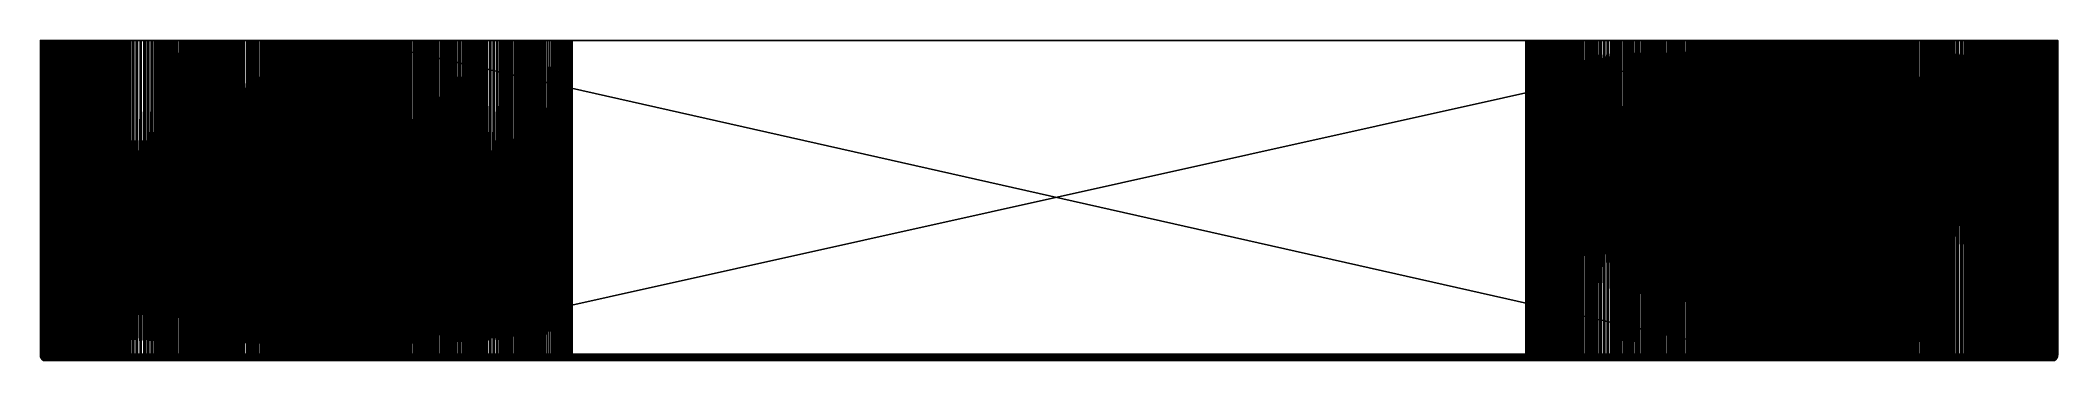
# Model space of a CAD drawing. Header units: millimetres. Extents: x -235 to 235, y -32 to 43.
import ezdxf

# ---------------------------------------------------------------- set-up
doc = ezdxf.new("R2010")
doc.units = ezdxf.units.MM
doc.layers.get('0').update_dxf_attribs({"true_color": 0x58b11b})

msp = doc.modelspace()

# ---------------------------------------------------------------- meshes
at = {"color": 18, "true_color": 0x000000}
mesh = msp.add_polyface(dxfattribs=at)
corners = [(-227.84, -30.35, 1404.82), (-227.31, -30.35, 1405.87), (-227.31, 42.59, 1405.87), (-228.35, -30.35, 1403.77), (-227.84, 42.59, 1404.82), (-228.85, -30.35, 1402.71), (-228.35, 42.59, 1403.77), (-229.32, -30.35, 1401.64), (-228.85, 42.59, 1402.71), (-229.78, -30.35, 1400.56), (-229.32, 42.59, 1401.64), (-230.21, -30.35, 1399.47), (-229.78, 42.59, 1400.56), (-230.63, -30.35, 1398.37), (-230.21, 42.59, 1399.47), (-231.03, -30.35, 1397.27), (-230.63, 42.59, 1398.37), (-231.4, -30.35, 1396.16), (-231.03, 42.59, 1397.27), (-231.76, -30.35, 1395.04), (-231.4, 42.59, 1396.16), (-232.09, -30.35, 1393.92), (-231.76, 42.59, 1395.04), (-232.41, -30.35, 1392.79), (-232.09, 42.59, 1393.92), (-232.71, -30.35, 1391.65), (-232.41, 42.59, 1392.79), (-232.98, -30.35, 1390.51), (-232.71, 42.59, 1391.65), (-233.24, -30.35, 1389.37), (-232.98, 42.59, 1390.51), (-234.2, -30.35, 1383.59), (-234.05, -30.35, 1384.75), (-234.05, 42.59, 1384.75), (-234.33, -30.35, 1382.42), (-234.2, 42.59, 1383.59), (-234.44, -30.35, 1381.25), (-234.33, 42.59, 1382.42), (-234.52, -30.35, 1380.09), (-234.44, 42.59, 1381.25), (-234.59, -30.35, 1378.92), (-234.52, 42.59, 1380.09), (-234.64, -30.35, 1377.75), (-234.59, 42.59, 1378.92), (-234.66, -30.35, 1376.57), (-234.64, 42.59, 1377.75), (-234.66, -30.35, 1375.4), (-234.66, 42.59, 1376.57), (-234.65, -30.35, 1374.23), (-234.66, 42.59, 1375.4), (-234.61, -30.35, 1373.06), (-234.65, 42.59, 1374.23), (-233.75, -30.35, 1364.9), (-233.93, -30.35, 1366.06), (-233.93, 42.59, 1366.06), (-231.87, -30.35, 1356.92), (-232.2, -30.35, 1358.04), (-232.2, 42.59, 1358.04), (-223.91, -30.35, 1340.01), (-224.55, -30.35, 1340.99), (-224.55, 42.59, 1340.99), (-221.08, -30.35, 1347.54), (-220.5, -30.35, 1346.52), (-220.5, 42.59, 1346.52), (-221.63, -30.35, 1348.57), (-221.08, 42.59, 1347.54), (-222.17, -30.35, 1349.62), (-221.63, 42.59, 1348.57), (-222.68, -30.35, 1350.67), (-222.17, 42.59, 1349.62), (-223.17, -30.35, 1351.73), (-222.68, 42.59, 1350.67), (-223.64, -30.35, 1352.8), (-223.17, 42.59, 1351.73), (-224.09, -30.35, 1353.89), (-223.64, 42.59, 1352.8), (-224.52, -30.35, 1354.98), (-224.09, 42.59, 1353.89), (-224.93, -30.35, 1356.08), (-224.52, 42.59, 1354.98), (-225.31, -30.35, 1357.19), (-224.93, 42.59, 1356.08), (-225.67, -30.35, 1358.31), (-225.31, 42.59, 1357.19), (-226.89, -30.35, 1362.83), (-226.62, -30.35, 1361.69), (-226.62, 42.59, 1361.69), (-227.14, -30.35, 1363.98), (-226.89, 42.59, 1362.83), (-228.34, -30.35, 1375.61), (-228.32, -30.35, 1374.44), (-228.32, 42.59, 1374.44), (-228.33, -30.35, 1376.78), (-228.34, 42.59, 1375.61), (-228.3, -30.35, 1377.96), (-228.33, 42.59, 1376.78), (-228.24, -30.35, 1379.13), (-228.3, 42.59, 1377.96), (-228.16, -30.35, 1380.3), (-228.24, 42.59, 1379.13), (-228.06, -30.35, 1381.47), (-228.16, 42.59, 1380.3), (-226.97, -30.35, 1388.41), (-227.21, -30.35, 1387.26), (-227.21, 42.59, 1387.26), (-224.24, -30.35, 1397.37), (-224.66, -30.35, 1396.28), (-224.66, 42.59, 1396.28), (-223.8, -30.35, 1398.46), (-224.24, 42.59, 1397.37), (-223.34, -30.35, 1399.53), (-223.8, 42.59, 1398.46), (-222.85, -30.35, 1400.6), (-223.34, 42.59, 1399.53), (-222.35, -30.35, 1401.65), (-222.85, 42.59, 1400.6), (-221.82, -30.35, 1402.7), (-222.35, 42.59, 1401.65), (-220.11, -30.35, 1405.78), (-220.7, -30.35, 1404.77), (-220.7, 42.59, 1404.77)]
mesh.append_faces([[corners[k] for k in face] for face in [(0, 1, 2), (3, 0, 4), (5, 3, 6), (7, 5, 8), (9, 7, 10), (11, 9, 12), (13, 11, 14), (15, 13, 16), (17, 15, 18), (19, 17, 20), (21, 19, 22), (23, 21, 24), (25, 23, 26), (27, 25, 28), (29, 27, 30), (31, 32, 33), (34, 31, 35), (36, 34, 37), (38, 36, 39), (40, 38, 41), (42, 40, 43), (44, 42, 45), (46, 44, 47), (48, 46, 49), (50, 48, 51), (52, 53, 54), (55, 56, 57), (58, 59, 60), (61, 62, 63), (64, 61, 65), (66, 64, 67), (68, 66, 69), (70, 68, 71), (72, 70, 73), (74, 72, 75), (76, 74, 77), (78, 76, 79), (80, 78, 81), (82, 80, 83), (84, 85, 86), (87, 84, 88), (89, 90, 91), (92, 89, 93), (94, 92, 95), (96, 94, 97), (98, 96, 99), (100, 98, 101), (102, 103, 104), (105, 106, 107), (108, 105, 109), (110, 108, 111), (112, 110, 113), (114, 112, 115), (116, 114, 117), (118, 119, 120)]], dxfattribs={"vtx2": -1, "color": 18})
mesh = msp.add_polyface(dxfattribs=at)
corners = [(-226.76, 42.59, 1406.9), (-227.31, 42.59, 1405.87), (-227.31, -30.35, 1405.87), (-227.84, 42.59, 1404.82), (-227.84, -30.35, 1404.82), (-228.35, 42.59, 1403.77), (-228.35, -30.35, 1403.77), (-228.85, 42.59, 1402.71), (-228.85, -30.35, 1402.71), (-229.32, 42.59, 1401.64), (-229.32, -30.35, 1401.64), (-229.78, 42.59, 1400.56), (-229.78, -30.35, 1400.56), (-230.21, 42.59, 1399.47), (-230.21, -30.35, 1399.47), (-230.63, 42.59, 1398.37), (-230.63, -30.35, 1398.37), (-231.03, 42.59, 1397.27), (-231.03, -30.35, 1397.27), (-231.4, 42.59, 1396.16), (-231.4, -30.35, 1396.16), (-231.76, 42.59, 1395.04), (-231.76, -30.35, 1395.04), (-232.09, 42.59, 1393.92), (-232.09, -30.35, 1393.92), (-232.41, 42.59, 1392.79), (-232.41, -30.35, 1392.79), (-232.71, 42.59, 1391.65), (-232.71, -30.35, 1391.65), (-232.98, 42.59, 1390.51), (-232.98, -30.35, 1390.51), (-233.24, 42.59, 1389.37), (-233.24, -30.35, 1389.37), (-233.47, 42.59, 1388.22), (-233.47, -30.35, 1388.22), (-233.68, 42.59, 1387.07), (-233.68, -30.35, 1387.07), (-233.87, 42.59, 1385.91), (-233.87, -30.35, 1385.91), (-234.05, 42.59, 1384.75), (-234.05, -30.35, 1384.75), (-234.2, 42.59, 1383.59), (-234.2, -30.35, 1383.59), (-234.33, 42.59, 1382.42), (-234.33, -30.35, 1382.42), (-234.44, 42.59, 1381.25), (-234.44, -30.35, 1381.25), (-234.52, 42.59, 1380.09), (-234.52, -30.35, 1380.09), (-234.59, 42.59, 1378.92), (-234.59, -30.35, 1378.92), (-234.64, 42.59, 1377.75), (-234.64, -30.35, 1377.75), (-234.66, 42.59, 1376.57), (-234.66, -30.35, 1376.57), (-234.66, 42.59, 1375.4), (-234.66, -30.35, 1375.4), (-234.65, 42.59, 1374.23), (-234.65, -30.35, 1374.23), (-234.61, 42.59, 1373.06), (-234.61, -30.35, 1373.06), (-234.55, 42.59, 1371.89), (-234.55, -30.35, 1371.89), (-234.47, 42.59, 1370.72), (-234.47, -30.35, 1370.72), (-234.1, 42.59, 1367.22), (-233.93, 42.59, 1366.06), (-233.93, -30.35, 1366.06), (-233.75, 42.59, 1364.9), (-233.75, -30.35, 1364.9), (-232.51, 42.59, 1359.17), (-232.2, 42.59, 1358.04), (-232.2, -30.35, 1358.04), (-231.87, 42.59, 1356.92), (-231.87, -30.35, 1356.92), (-225.17, 42.59, 1341.99), (-224.55, 42.59, 1340.99), (-224.55, -30.35, 1340.99), (-223.91, 42.59, 1340.01), (-223.91, -30.35, 1340.01), (-221.08, 42.59, 1347.54), (-221.63, 42.59, 1348.57), (-221.63, -30.35, 1348.57), (-222.17, 42.59, 1349.62), (-222.17, -30.35, 1349.62), (-222.68, 42.59, 1350.67), (-222.68, -30.35, 1350.67), (-223.17, 42.59, 1351.73), (-223.17, -30.35, 1351.73), (-224.52, 42.59, 1354.98), (-224.93, 42.59, 1356.08), (-224.93, -30.35, 1356.08), (-225.31, 42.59, 1357.19), (-225.31, -30.35, 1357.19), (-225.67, 42.59, 1358.31), (-225.67, -30.35, 1358.31), (-226.01, 42.59, 1359.43), (-226.01, -30.35, 1359.43), (-226.33, 42.59, 1360.55), (-226.33, -30.35, 1360.55), (-226.62, 42.59, 1361.69), (-226.62, -30.35, 1361.69), (-228.24, 42.59, 1379.13), (-228.16, 42.59, 1380.3), (-228.16, -30.35, 1380.3), (-228.06, 42.59, 1381.47), (-228.06, -30.35, 1381.47), (-227.94, 42.59, 1382.63), (-227.94, -30.35, 1382.63), (-227.79, 42.59, 1383.79), (-227.79, -30.35, 1383.79), (-227.62, 42.59, 1384.95), (-227.62, -30.35, 1384.95), (-227.43, 42.59, 1386.11), (-227.43, -30.35, 1386.11), (-227.21, 42.59, 1387.26), (-227.21, -30.35, 1387.26)]
mesh.append_faces([[corners[k] for k in face] for face in [(0, 1, 2), (1, 3, 4), (3, 5, 6), (5, 7, 8), (7, 9, 10), (9, 11, 12), (11, 13, 14), (13, 15, 16), (15, 17, 18), (17, 19, 20), (19, 21, 22), (21, 23, 24), (23, 25, 26), (25, 27, 28), (27, 29, 30), (29, 31, 32), (31, 33, 34), (33, 35, 36), (35, 37, 38), (37, 39, 40), (39, 41, 42), (41, 43, 44), (43, 45, 46), (45, 47, 48), (47, 49, 50), (49, 51, 52), (51, 53, 54), (53, 55, 56), (55, 57, 58), (57, 59, 60), (59, 61, 62), (61, 63, 64), (65, 66, 67), (66, 68, 69), (70, 71, 72), (71, 73, 74), (75, 76, 77), (76, 78, 79), (80, 81, 82), (81, 83, 84), (83, 85, 86), (85, 87, 88), (89, 90, 91), (90, 92, 93), (92, 94, 95), (94, 96, 97), (96, 98, 99), (98, 100, 101), (102, 103, 104), (103, 105, 106), (105, 107, 108), (107, 109, 110), (109, 111, 112), (111, 113, 114), (113, 115, 116)]], dxfattribs={"vtx2": -1, "color": 18})
mesh = msp.add_polyface(dxfattribs=at)
corners = [(-231.87, 42.59, 1356.92), (-232.2, 42.59, 1358.04), (-232.51, 42.59, 1359.17), (-227.47, 42.59, 1346.07), (-231.15, 42.59, 1354.69), (-233.54, 42.59, 1363.75), (-233.75, 42.59, 1364.9), (-233.93, 42.59, 1366.06), (-234.1, 42.59, 1367.22), (-234.24, 42.59, 1368.38), (-234.37, 42.59, 1369.55), (-234.47, 42.59, 1370.72), (-234.55, 42.59, 1371.89), (-234.61, 42.59, 1373.06), (-234.65, 42.59, 1374.23), (-234.66, 42.59, 1375.4), (-234.66, 42.59, 1376.57), (-234.64, 42.59, 1377.75), (-234.59, 42.59, 1378.92), (-234.52, 42.59, 1380.09), (-234.44, 42.59, 1381.25), (-234.33, 42.59, 1382.42), (-228.32, 42.59, 1374.44), (-228.34, 42.59, 1375.61), (-228.33, 42.59, 1376.78), (-228.3, 42.59, 1377.96), (-228.24, 42.59, 1379.13), (-228.16, 42.59, 1380.3), (-228.06, 42.59, 1381.47), (-227.94, 42.59, 1382.63), (-227.79, 42.59, 1383.79), (-227.62, 42.59, 1384.95), (-227.43, 42.59, 1386.11), (-227.21, 42.59, 1387.26), (-226.97, 42.59, 1388.41), (-226.71, 42.59, 1389.55), (-226.42, 42.59, 1390.69), (-226.11, 42.59, 1391.82), (-225.78, 42.59, 1392.94), (-225.43, 42.59, 1394.06), (-225.06, 42.59, 1395.17), (-234.2, 42.59, 1383.59), (-234.05, 42.59, 1384.75), (-233.87, 42.59, 1385.91), (-233.68, 42.59, 1387.07), (-233.47, 42.59, 1388.22), (-233.24, 42.59, 1389.37), (-232.98, 42.59, 1390.51), (-232.71, 42.59, 1391.65), (-232.41, 42.59, 1392.79), (-232.09, 42.59, 1393.92), (-231.76, 42.59, 1395.04), (-231.4, 42.59, 1396.16), (-231.03, 42.59, 1397.27), (-230.63, 42.59, 1398.37), (-230.21, 42.59, 1399.47), (-229.78, 42.59, 1400.56), (-229.32, 42.59, 1401.64), (-228.85, 42.59, 1402.71), (-228.35, 42.59, 1403.77), (-227.84, 42.59, 1404.82)]
mesh.append_faces([[corners[k] for k in face] for face in [(3, 4, 5), (5, 7, 9), (9, 11, 13), (5, 9, 13), (13, 15, 17), (17, 19, 21), (13, 17, 21), (5, 13, 21), (3, 5, 21), (22, 3, 21), (21, 42, 44), (44, 46, 48), (21, 44, 48), (48, 50, 52), (52, 54, 56), (48, 52, 56), (21, 48, 56), (56, 58, 60)]], dxfattribs={"vtx0": -1, "vtx1": -1, "vtx2": -1, "color": 18})
mesh.append_faces([[corners[k] for k in face] for face in [(23, 22, 21), (24, 23, 21), (25, 24, 21), (26, 25, 21), (27, 26, 21), (28, 27, 21), (29, 28, 21), (30, 29, 21), (31, 30, 21), (32, 31, 21), (33, 32, 21), (34, 33, 21), (35, 34, 21), (36, 35, 21), (37, 36, 21), (38, 37, 21), (39, 38, 21), (40, 39, 21)]], dxfattribs={"vtx1": -1, "vtx2": -1, "color": 18})
mesh.append_faces([[corners[k] for k in face] for face in [(0, 1, 2), (5, 6, 7), (7, 8, 9), (9, 10, 11), (11, 12, 13), (13, 14, 15), (15, 16, 17), (17, 18, 19), (19, 20, 21), (21, 41, 42), (42, 43, 44), (44, 45, 46), (46, 47, 48), (48, 49, 50), (50, 51, 52), (52, 53, 54), (54, 55, 56), (56, 57, 58), (58, 59, 60)]], dxfattribs={"vtx2": -1, "color": 18})
mesh = msp.add_polyface(dxfattribs=at)
corners = [(-222.38, -30.35, 1413.84), (-221.69, -30.35, 1414.78), (-221.69, 42.59, 1414.78), (-223.06, -30.35, 1412.88), (-222.38, 42.59, 1413.84), (-223.72, -30.35, 1411.91), (-223.06, 42.59, 1412.88), (-224.36, -30.35, 1410.94), (-223.72, 42.59, 1411.91), (-224.99, -30.35, 1409.95), (-224.36, 42.59, 1410.94), (-225.6, -30.35, 1408.94), (-224.99, 42.59, 1409.95), (-226.18, -30.35, 1407.93), (-225.6, 42.59, 1408.94), (-226.76, -30.35, 1406.9), (-226.18, 42.59, 1407.93), (-227.31, -30.35, 1405.87), (-226.76, 42.59, 1406.9), (-233.47, -30.35, 1388.22), (-233.24, -30.35, 1389.37), (-233.24, 42.59, 1389.37), (-233.68, -30.35, 1387.07), (-233.47, 42.59, 1388.22), (-233.87, -30.35, 1385.91), (-233.68, 42.59, 1387.07), (-234.05, -30.35, 1384.75), (-233.87, 42.59, 1385.91), (-234.55, -30.35, 1371.89), (-234.61, -30.35, 1373.06), (-234.61, 42.59, 1373.06), (-234.47, -30.35, 1370.72), (-234.55, 42.59, 1371.89), (-234.37, -30.35, 1369.55), (-234.47, 42.59, 1370.72), (-234.24, -30.35, 1368.38), (-234.37, 42.59, 1369.55), (-234.1, -30.35, 1367.22), (-234.24, 42.59, 1368.38), (-233.93, -30.35, 1366.06), (-234.1, 42.59, 1367.22), (-233.54, -30.35, 1363.75), (-233.75, -30.35, 1364.9), (-233.75, 42.59, 1364.9), (-233.32, -30.35, 1362.6), (-233.54, 42.59, 1363.75), (-233.07, -30.35, 1361.45), (-233.32, 42.59, 1362.6), (-232.8, -30.35, 1360.31), (-233.07, 42.59, 1361.45), (-232.51, -30.35, 1359.17), (-232.8, 42.59, 1360.31), (-232.2, -30.35, 1358.04), (-232.51, 42.59, 1359.17), (-231.52, -30.35, 1355.8), (-231.87, -30.35, 1356.92), (-231.87, 42.59, 1356.92), (-231.15, -30.35, 1354.69), (-231.52, 42.59, 1355.8), (-230.76, -30.35, 1353.59), (-231.15, 42.59, 1354.69), (-230.34, -30.35, 1352.49), (-230.76, 42.59, 1353.59), (-229.91, -30.35, 1351.39), (-230.34, 42.59, 1352.49), (-229.46, -30.35, 1350.31), (-229.91, 42.59, 1351.39), (-228.99, -30.35, 1349.24), (-229.46, 42.59, 1350.31), (-228.5, -30.35, 1348.17), (-228.99, 42.59, 1349.24), (-227.99, -30.35, 1347.12), (-228.5, 42.59, 1348.17), (-227.47, -30.35, 1346.07), (-227.99, 42.59, 1347.12), (-226.92, -30.35, 1345.04), (-227.47, 42.59, 1346.07), (-226.35, -30.35, 1344.01), (-226.92, 42.59, 1345.04), (-225.77, -30.35, 1342.99), (-226.35, 42.59, 1344.01), (-225.17, -30.35, 1341.99), (-225.77, 42.59, 1342.99), (-224.55, -30.35, 1340.99), (-225.17, 42.59, 1341.99), (-226.01, -30.35, 1359.43), (-225.67, -30.35, 1358.31), (-225.67, 42.59, 1358.31), (-226.33, -30.35, 1360.55), (-226.01, 42.59, 1359.43), (-226.62, -30.35, 1361.69), (-226.33, 42.59, 1360.55), (-227.94, -30.35, 1382.63), (-228.06, -30.35, 1381.47), (-228.06, 42.59, 1381.47), (-227.79, -30.35, 1383.79), (-227.94, 42.59, 1382.63), (-227.62, -30.35, 1384.95), (-227.79, 42.59, 1383.79), (-227.43, -30.35, 1386.11), (-227.62, 42.59, 1384.95), (-227.21, -30.35, 1387.26), (-227.43, 42.59, 1386.11), (-228.18, -30.88, 1370.93), (-228.14, -30.35, 1370.93), (-228.22, -30.35, 1372.1), (-228.27, -30.88, 1372.1), (-228.28, -30.35, 1373.27), (-226.75, -30.88, 1389.56), (-226.71, -30.35, 1389.55), (-226.42, -30.35, 1390.69), (-226.47, -30.88, 1390.7), (-226.11, -30.35, 1391.82), (-226.16, -30.88, 1391.83), (-225.78, -30.35, 1392.94), (-225.83, -30.88, 1392.96), (-225.43, -30.35, 1394.06), (-225.48, -30.88, 1394.07), (-225.06, -30.35, 1395.17)]
mesh.append_faces([[corners[k] for k in face] for face in [(0, 1, 2), (3, 0, 4), (5, 3, 6), (7, 5, 8), (9, 7, 10), (11, 9, 12), (13, 11, 14), (15, 13, 16), (17, 15, 18), (19, 20, 21), (22, 19, 23), (24, 22, 25), (26, 24, 27), (28, 29, 30), (31, 28, 32), (33, 31, 34), (35, 33, 36), (37, 35, 38), (39, 37, 40), (41, 42, 43), (44, 41, 45), (46, 44, 47), (48, 46, 49), (50, 48, 51), (52, 50, 53), (54, 55, 56), (57, 54, 58), (59, 57, 60), (61, 59, 62), (63, 61, 64), (65, 63, 66), (67, 65, 68), (69, 67, 70), (71, 69, 72), (73, 71, 74), (75, 73, 76), (77, 75, 78), (79, 77, 80), (81, 79, 82), (83, 81, 84), (85, 86, 87), (88, 85, 89), (90, 88, 91), (92, 93, 94), (95, 92, 96), (97, 95, 98), (99, 97, 100), (101, 99, 102), (103, 104, 105), (106, 105, 107), (108, 109, 110), (111, 110, 112), (113, 112, 114), (115, 114, 116), (117, 116, 118)]], dxfattribs={"vtx2": -1, "color": 18})
mesh = msp.add_polyface(dxfattribs=at)
corners = [(-220.25, 42.59, 1416.63), (-220.97, 42.59, 1415.72), (-220.97, -30.35, 1415.72), (-221.69, 42.59, 1414.78), (-221.69, -30.35, 1414.78), (-222.38, 42.59, 1413.84), (-222.38, -30.35, 1413.84), (-223.06, 42.59, 1412.88), (-223.06, -30.35, 1412.88), (-223.72, 42.59, 1411.91), (-223.72, -30.35, 1411.91), (-224.36, 42.59, 1410.94), (-224.36, -30.35, 1410.94), (-224.99, 42.59, 1409.95), (-224.99, -30.35, 1409.95), (-225.6, 42.59, 1408.94), (-225.6, -30.35, 1408.94), (-226.18, 42.59, 1407.93), (-226.18, -30.35, 1407.93), (-226.76, 42.59, 1406.9), (-226.76, -30.35, 1406.9), (-234.47, 42.59, 1370.72), (-234.37, 42.59, 1369.55), (-234.37, -30.35, 1369.55), (-234.24, 42.59, 1368.38), (-234.24, -30.35, 1368.38), (-234.1, 42.59, 1367.22), (-234.1, -30.35, 1367.22), (-233.75, 42.59, 1364.9), (-233.54, 42.59, 1363.75), (-233.54, -30.35, 1363.75), (-233.32, 42.59, 1362.6), (-233.32, -30.35, 1362.6), (-233.07, 42.59, 1361.45), (-233.07, -30.35, 1361.45), (-232.8, 42.59, 1360.31), (-232.8, -30.35, 1360.31), (-232.51, 42.59, 1359.17), (-232.51, -30.35, 1359.17), (-231.87, 42.59, 1356.92), (-231.52, 42.59, 1355.8), (-231.52, -30.35, 1355.8), (-231.15, 42.59, 1354.69), (-231.15, -30.35, 1354.69), (-230.76, 42.59, 1353.59), (-230.76, -30.35, 1353.59), (-230.34, 42.59, 1352.49), (-230.34, -30.35, 1352.49), (-229.91, 42.59, 1351.39), (-229.91, -30.35, 1351.39), (-229.46, 42.59, 1350.31), (-229.46, -30.35, 1350.31), (-228.99, 42.59, 1349.24), (-228.99, -30.35, 1349.24), (-228.5, 42.59, 1348.17), (-228.5, -30.35, 1348.17), (-227.99, 42.59, 1347.12), (-227.99, -30.35, 1347.12), (-227.47, 42.59, 1346.07), (-227.47, -30.35, 1346.07), (-226.92, 42.59, 1345.04), (-226.92, -30.35, 1345.04), (-226.35, 42.59, 1344.01), (-226.35, -30.35, 1344.01), (-225.77, 42.59, 1342.99), (-225.77, -30.35, 1342.99), (-225.17, 42.59, 1341.99), (-225.17, -30.35, 1341.99), (-223.25, -30.35, 1339.04), (-223.91, -30.35, 1340.01), (-223.91, 42.59, 1340.01), (-222.58, -30.35, 1338.08), (-223.25, 42.59, 1339.04), (-221.89, -30.35, 1337.13), (-222.58, 42.59, 1338.08), (-221.18, -30.35, 1336.19), (-221.89, 42.59, 1337.13), (-220.46, -30.35, 1335.27), (-221.18, 42.59, 1336.19), (-219.72, -30.35, 1334.36), (-220.46, 42.59, 1335.27), (-227.36, -30.35, 1365.13), (-227.14, -30.35, 1363.98), (-227.14, 42.59, 1363.98), (-227.56, -30.35, 1366.28), (-227.36, 42.59, 1365.13), (-227.74, -30.35, 1367.44), (-227.56, 42.59, 1366.28), (-227.9, -30.35, 1368.6), (-227.74, 42.59, 1367.44), (-228.03, -30.35, 1369.76), (-227.9, 42.59, 1368.6), (-228.14, -30.35, 1370.93), (-228.03, 42.59, 1369.76), (-228.22, -30.35, 1372.1), (-228.14, 42.59, 1370.93), (-228.28, -30.35, 1373.27), (-228.22, 42.59, 1372.1), (-228.32, -30.35, 1374.44), (-228.28, 42.59, 1373.27), (-226.71, -30.35, 1389.55), (-226.97, -30.35, 1388.41), (-226.97, 42.59, 1388.41), (-226.42, -30.35, 1390.69), (-226.71, 42.59, 1389.55), (-226.11, -30.35, 1391.82), (-226.42, 42.59, 1390.69), (-225.78, -30.35, 1392.94), (-226.11, 42.59, 1391.82), (-225.43, -30.35, 1394.06), (-225.78, 42.59, 1392.94), (-225.06, -30.35, 1395.17), (-225.43, 42.59, 1394.06), (-224.66, -30.35, 1396.28), (-225.06, 42.59, 1395.17), (-221.27, -30.35, 1403.74), (-221.82, -30.35, 1402.7), (-221.82, 42.59, 1402.7), (-220.7, -30.35, 1404.77), (-221.27, 42.59, 1403.74)]
mesh.append_faces([[corners[k] for k in face] for face in [(0, 1, 2), (1, 3, 4), (3, 5, 6), (5, 7, 8), (7, 9, 10), (9, 11, 12), (11, 13, 14), (13, 15, 16), (15, 17, 18), (17, 19, 20), (21, 22, 23), (22, 24, 25), (24, 26, 27), (28, 29, 30), (29, 31, 32), (31, 33, 34), (33, 35, 36), (35, 37, 38), (39, 40, 41), (40, 42, 43), (42, 44, 45), (44, 46, 47), (46, 48, 49), (48, 50, 51), (50, 52, 53), (52, 54, 55), (54, 56, 57), (56, 58, 59), (58, 60, 61), (60, 62, 63), (62, 64, 65), (64, 66, 67), (68, 69, 70), (71, 68, 72), (73, 71, 74), (75, 73, 76), (77, 75, 78), (79, 77, 80), (81, 82, 83), (84, 81, 85), (86, 84, 87), (88, 86, 89), (90, 88, 91), (92, 90, 93), (94, 92, 95), (96, 94, 97), (98, 96, 99), (100, 101, 102), (103, 100, 104), (105, 103, 106), (107, 105, 108), (109, 107, 110), (111, 109, 112), (113, 111, 114), (115, 116, 117), (118, 115, 119)]], dxfattribs={"vtx2": -1, "color": 18})
mesh = msp.add_polyface(dxfattribs=at)
corners = [(-221.18, 42.59, 1336.19), (-221.89, 42.59, 1337.13), (-222.58, 42.59, 1338.08), (-223.25, 42.59, 1339.04), (-223.91, 42.59, 1340.01), (-224.55, 42.59, 1340.99), (-225.17, 42.59, 1341.99), (-227.47, 42.59, 1346.07), (-216.59, 42.59, 1330.85), (-219.29, 42.59, 1344.52), (-218.65, 42.59, 1343.53), (-219.9, 42.59, 1345.51), (-220.5, 42.59, 1346.52), (-221.08, 42.59, 1347.54), (-221.63, 42.59, 1348.57), (-222.17, 42.59, 1349.62), (-222.68, 42.59, 1350.67), (-223.17, 42.59, 1351.73), (-223.64, 42.59, 1352.8), (-224.09, 42.59, 1353.89), (-224.52, 42.59, 1354.98), (-224.93, 42.59, 1356.08), (-225.31, 42.59, 1357.19), (-225.67, 42.59, 1358.31), (-226.62, 42.59, 1361.69), (-226.33, 42.59, 1360.55), (-226.89, 42.59, 1362.83), (-227.14, 42.59, 1363.98), (-227.36, 42.59, 1365.13), (-227.56, 42.59, 1366.28), (-227.74, 42.59, 1367.44), (-227.9, 42.59, 1368.6), (-228.03, 42.59, 1369.76), (-228.14, 42.59, 1370.93), (-228.22, 42.59, 1372.1), (-228.28, 42.59, 1373.27), (-228.32, 42.59, 1374.44), (-224.66, 42.59, 1396.28), (-225.06, 42.59, 1395.17), (-234.33, 42.59, 1382.42), (-224.24, 42.59, 1397.37), (-223.8, 42.59, 1398.46), (-223.34, 42.59, 1399.53), (-222.85, 42.59, 1400.6), (-222.35, 42.59, 1401.65), (-221.82, 42.59, 1402.7), (-221.27, 42.59, 1403.74), (-220.7, 42.59, 1404.77), (-220.11, 42.59, 1405.78), (-219.51, 42.59, 1406.78), (-227.84, 42.59, 1404.82), (-227.31, 42.59, 1405.87), (-226.76, 42.59, 1406.9), (-226.18, 42.59, 1407.93), (-225.6, 42.59, 1408.94), (-229.78, 42.59, 1400.56), (-224.99, 42.59, 1409.95), (-224.36, 42.59, 1410.94), (-223.72, 42.59, 1411.91), (-223.06, 42.59, 1412.88), (-222.38, 42.59, 1413.84), (-221.69, 42.59, 1414.78), (-220.25, 42.59, 1416.63)]
mesh.append_faces([[corners[k] for k in face] for face in [(2, 4, 6), (2, 6, 7), (8, 2, 7), (50, 52, 54), (55, 50, 54), (54, 57, 59), (59, 61, 62), (54, 59, 62), (55, 54, 62), (39, 55, 62), (49, 39, 62)]], dxfattribs={"vtx0": -1, "vtx1": -1, "vtx2": -1, "color": 18})
mesh.append_faces([[corners[k] for k in face] for face in [(9, 10, 7), (11, 9, 7), (12, 11, 7), (13, 12, 7), (14, 13, 7), (15, 14, 7), (16, 15, 7), (17, 16, 7), (18, 17, 7), (19, 18, 7), (20, 19, 7), (21, 20, 7), (22, 21, 7), (23, 22, 7), (24, 25, 7), (26, 24, 7), (27, 26, 7), (28, 27, 7), (29, 28, 7), (30, 29, 7), (31, 30, 7), (32, 31, 7), (33, 32, 7), (34, 33, 7), (35, 34, 7), (36, 35, 7), (37, 38, 39), (40, 37, 39), (41, 40, 39), (42, 41, 39), (43, 42, 39), (44, 43, 39), (45, 44, 39), (46, 45, 39), (47, 46, 39), (48, 47, 39), (49, 48, 39)]], dxfattribs={"vtx1": -1, "vtx2": -1, "color": 18})
mesh.append_faces([[corners[k] for k in face] for face in [(0, 1, 2), (2, 3, 4), (4, 5, 6), (50, 51, 52), (52, 53, 54), (54, 56, 57), (57, 58, 59), (59, 60, 61)]], dxfattribs={"vtx2": -1, "color": 18})
mesh = msp.add_polyface(dxfattribs=at)
corners = [(-223.91, 42.59, 1340.01), (-223.25, 42.59, 1339.04), (-223.25, -30.35, 1339.04), (-222.58, 42.59, 1338.08), (-222.58, -30.35, 1338.08), (-221.89, 42.59, 1337.13), (-221.89, -30.35, 1337.13), (-221.18, 42.59, 1336.19), (-221.18, -30.35, 1336.19), (-223.17, 42.59, 1351.73), (-223.64, 42.59, 1352.8), (-223.64, -30.35, 1352.8), (-224.09, 42.59, 1353.89), (-224.09, -30.35, 1353.89), (-224.52, 42.59, 1354.98), (-224.52, -30.35, 1354.98), (-226.62, 42.59, 1361.69), (-226.89, 42.59, 1362.83), (-226.89, -30.35, 1362.83), (-227.14, 42.59, 1363.98), (-227.14, -30.35, 1363.98), (-227.36, 42.59, 1365.13), (-227.36, -30.35, 1365.13), (-227.56, 42.59, 1366.28), (-227.56, -30.35, 1366.28), (-227.74, 42.59, 1367.44), (-227.74, -30.35, 1367.44), (-227.9, 42.59, 1368.6), (-227.9, -30.35, 1368.6), (-228.03, 42.59, 1369.76), (-228.03, -30.35, 1369.76), (-228.14, 42.59, 1370.93), (-228.14, -30.35, 1370.93), (-228.22, 42.59, 1372.1), (-228.22, -30.35, 1372.1), (-228.28, 42.59, 1373.27), (-228.28, -30.35, 1373.27), (-228.32, 42.59, 1374.44), (-228.32, -30.35, 1374.44), (-228.34, 42.59, 1375.61), (-228.34, -30.35, 1375.61), (-228.33, 42.59, 1376.78), (-228.33, -30.35, 1376.78), (-228.3, 42.59, 1377.96), (-228.3, -30.35, 1377.96), (-228.24, 42.59, 1379.13), (-228.24, -30.35, 1379.13), (-227.21, 42.59, 1387.26), (-226.97, 42.59, 1388.41), (-226.97, -30.35, 1388.41), (-226.71, 42.59, 1389.55), (-226.71, -30.35, 1389.55), (-226.42, 42.59, 1390.69), (-226.42, -30.35, 1390.69), (-226.11, 42.59, 1391.82), (-226.11, -30.35, 1391.82), (-225.78, 42.59, 1392.94), (-225.78, -30.35, 1392.94), (-225.43, 42.59, 1394.06), (-225.43, -30.35, 1394.06), (-225.06, 42.59, 1395.17), (-225.06, -30.35, 1395.17), (-224.66, 42.59, 1396.28), (-224.66, -30.35, 1396.28), (-224.24, 42.59, 1397.37), (-224.24, -30.35, 1397.37), (-223.8, 42.59, 1398.46), (-223.8, -30.35, 1398.46), (-223.34, 42.59, 1399.53), (-223.34, -30.35, 1399.53), (-222.85, 42.59, 1400.6), (-222.85, -30.35, 1400.6), (-222.35, 42.59, 1401.65), (-222.35, -30.35, 1401.65), (-221.82, 42.59, 1402.7), (-221.82, -30.35, 1402.7), (-221.27, 42.59, 1403.74), (-221.27, -30.35, 1403.74), (-225.17, 42.59, 1341.99), (-225.77, 42.59, 1342.99), (-226.35, 42.59, 1344.01), (-226.92, 42.59, 1345.04), (-227.47, 42.59, 1346.07), (-226.01, 42.59, 1359.43), (-225.67, 42.59, 1358.31), (-226.33, 42.59, 1360.55), (-227.99, 42.59, 1347.12), (-228.5, 42.59, 1348.17), (-228.99, 42.59, 1349.24), (-229.46, 42.59, 1350.31), (-229.91, 42.59, 1351.39), (-230.34, 42.59, 1352.49), (-230.76, 42.59, 1353.59), (-231.15, 42.59, 1354.69), (-231.52, 42.59, 1355.8), (-231.87, 42.59, 1356.92), (-232.51, 42.59, 1359.17), (-232.8, 42.59, 1360.31), (-233.07, 42.59, 1361.45), (-233.32, 42.59, 1362.6), (-233.54, 42.59, 1363.75)]
mesh.append_faces([[corners[k] for k in face] for face in [(78, 80, 82), (82, 87, 89), (89, 91, 93), (82, 89, 93), (93, 95, 96), (96, 98, 100), (93, 96, 100)]], dxfattribs={"vtx0": -1, "vtx1": -1, "vtx2": -1, "color": 18})
mesh.append_faces([[corners[k] for k in face] for face in [(83, 84, 82), (85, 83, 82)]], dxfattribs={"vtx1": -1, "vtx2": -1, "color": 18})
mesh.append_faces([[corners[k] for k in face] for face in [(0, 1, 2), (1, 3, 4), (3, 5, 6), (5, 7, 8), (9, 10, 11), (10, 12, 13), (12, 14, 15), (16, 17, 18), (17, 19, 20), (19, 21, 22), (21, 23, 24), (23, 25, 26), (25, 27, 28), (27, 29, 30), (29, 31, 32), (31, 33, 34), (33, 35, 36), (35, 37, 38), (37, 39, 40), (39, 41, 42), (41, 43, 44), (43, 45, 46), (47, 48, 49), (48, 50, 51), (50, 52, 53), (52, 54, 55), (54, 56, 57), (56, 58, 59), (58, 60, 61), (60, 62, 63), (62, 64, 65), (64, 66, 67), (66, 68, 69), (68, 70, 71), (70, 72, 73), (72, 74, 75), (74, 76, 77), (78, 79, 80), (80, 81, 82), (82, 86, 87), (87, 88, 89), (89, 90, 91), (91, 92, 93), (93, 94, 95), (96, 97, 98), (98, 99, 100)]], dxfattribs={"vtx2": -1, "color": 18})
mesh = msp.add_polyface(dxfattribs=at)
corners = [(-211.26, 42.59, 1334.45), (-210.43, 42.59, 1333.62), (-201.86, 42.59, 1319.35), (-212.08, 42.59, 1335.29), (-212.88, 42.59, 1336.14), (-213.67, 42.59, 1337.02), (-214.43, 42.59, 1337.9), (-215.18, 42.59, 1338.8), (-215.91, 42.59, 1339.72), (-216.62, 42.59, 1340.65), (-217.32, 42.59, 1341.6), (-218, 42.59, 1342.56), (-207.77, 42.59, 1323.16), (-208.71, 42.59, 1323.85), (-209.64, 42.59, 1324.57), (-210.56, 42.59, 1325.3), (-211.47, 42.59, 1326.04), (-212.36, 42.59, 1326.81), (-213.23, 42.59, 1327.59), (-214.09, 42.59, 1328.38), (-214.94, 42.59, 1329.19), (-215.78, 42.59, 1330.01), (-216.59, 42.59, 1330.85), (-217.4, 42.59, 1331.71), (-218.19, 42.59, 1332.58), (-218.96, 42.59, 1333.46), (-219.72, 42.59, 1334.36), (-220.46, 42.59, 1335.27), (-221.18, 42.59, 1336.19), (-222.58, 42.59, 1338.08), (-227.47, 42.59, 1346.07), (-218.65, 42.59, 1343.53), (-216.17, 42.59, 1411.59), (-216.88, 42.59, 1410.65), (-220.25, 42.59, 1416.63), (-211.47, 42.59, 1416.95), (-212.31, 42.59, 1416.09), (-210.62, 42.59, 1417.79), (-209.77, 42.59, 1418.62), (-208.91, 42.59, 1419.42), (-208.04, 42.59, 1420.2), (-207.17, 42.59, 1420.96), (-206.29, 42.59, 1421.7), (-205.39, 42.59, 1422.43), (-204.49, 42.59, 1423.14), (-203.57, 42.59, 1423.83), (-202.64, 42.59, 1424.52), (-201.7, 42.59, 1425.21), (-219.5, 42.59, 1417.54), (-218.74, 42.59, 1418.43), (-217.96, 42.59, 1419.3), (-217.17, 42.59, 1420.17), (-216.36, 42.59, 1421.01), (-215.53, 42.59, 1421.85), (-214.69, 42.59, 1422.67), (-213.85, 42.59, 1423.48), (-212.98, 42.59, 1424.27), (-212.11, 42.59, 1425.05), (-211.22, 42.59, 1425.82), (-210.31, 42.59, 1426.57), (-209.4, 42.59, 1427.31), (-208.48, 42.59, 1428.03), (-206.61, 42.59, 1429.45)]
mesh.append_faces([[corners[k] for k in face] for face in [(14, 16, 18), (18, 20, 22), (14, 18, 22), (2, 14, 22), (22, 24, 26), (26, 28, 29), (22, 26, 29), (2, 22, 30), (11, 2, 30), (34, 49, 51), (51, 53, 55), (34, 51, 55), (55, 57, 59), (59, 61, 62), (55, 59, 62), (34, 55, 62)]], dxfattribs={"vtx0": -1, "vtx1": -1, "vtx2": -1, "color": 18})
mesh.append_faces([[corners[k] for k in face] for face in [(0, 1, 2), (3, 0, 2), (4, 3, 2), (5, 4, 2), (6, 5, 2), (7, 6, 2), (8, 7, 2), (9, 8, 2), (10, 9, 2), (11, 10, 2), (31, 11, 30), (32, 33, 34), (35, 36, 34), (37, 35, 34), (38, 37, 34), (39, 38, 34), (40, 39, 34), (41, 40, 34), (42, 41, 34), (43, 42, 34), (44, 43, 34), (45, 44, 34), (46, 45, 34), (47, 46, 34)]], dxfattribs={"vtx1": -1, "vtx2": -1, "color": 18})
mesh.append_faces([[corners[k] for k in face] for face in [(12, 13, 14), (14, 15, 16), (16, 17, 18), (18, 19, 20), (20, 21, 22), (22, 23, 24), (24, 25, 26), (26, 27, 28), (34, 48, 49), (49, 50, 51), (51, 52, 53), (53, 54, 55), (55, 56, 57), (57, 58, 59), (59, 60, 61)]], dxfattribs={"vtx2": -1, "color": 18})
mesh = msp.add_polyface(dxfattribs=at)
corners = [(-213.85, -30.35, 1423.48), (-212.98, -30.35, 1424.27), (-212.98, 42.59, 1424.27), (-214.69, -30.35, 1422.67), (-213.85, 42.59, 1423.48), (-215.53, -30.35, 1421.85), (-214.69, 42.59, 1422.67), (-216.36, -30.35, 1421.01), (-215.53, 42.59, 1421.85), (-217.17, -30.35, 1420.17), (-216.36, 42.59, 1421.01), (-217.96, -30.35, 1419.3), (-217.17, 42.59, 1420.17), (-218.74, -30.35, 1418.43), (-217.96, 42.59, 1419.3), (-219.5, -30.35, 1417.54), (-218.74, 42.59, 1418.43), (-220.25, -30.35, 1416.63), (-219.5, 42.59, 1417.54), (-220.97, -30.35, 1415.72), (-220.25, 42.59, 1416.63), (-221.69, -30.35, 1414.78), (-220.97, 42.59, 1415.72), (-212.36, -30.35, 1326.81), (-213.23, -30.35, 1327.59), (-213.23, 42.59, 1327.59), (-211.47, -30.35, 1326.04), (-212.36, 42.59, 1326.81), (-198.64, -30.35, 1389.86), (-198.14, -30.35, 1390.92), (-198.14, 42.59, 1390.92), (-199.11, -30.35, 1388.79), (-198.64, 42.59, 1389.86), (-199.54, -30.35, 1387.7), (-199.11, 42.59, 1388.79), (-201.93, -30.35, 1375.13), (-201.9, -30.35, 1376.29), (-201.9, 42.59, 1376.29), (-201.92, -30.35, 1373.97), (-201.93, 42.59, 1375.13), (-201.87, -30.35, 1372.8), (-201.92, 42.59, 1373.97), (-201.79, -30.35, 1371.63), (-201.87, 42.59, 1372.8), (-201.67, -30.35, 1370.46), (-201.79, 42.59, 1371.63), (-215.91, -30.35, 1339.72), (-215.18, -30.35, 1338.8), (-215.18, 42.59, 1338.8), (-216.62, -30.35, 1340.65), (-215.91, 42.59, 1339.72), (-219.51, -30.35, 1406.78), (-220.11, -30.35, 1405.78), (-220.11, 42.59, 1405.78), (-218.88, -30.35, 1407.77), (-219.51, 42.59, 1406.78), (-218.23, -30.35, 1408.74), (-218.88, 42.59, 1407.77), (-217.56, -30.35, 1409.7), (-218.23, 42.59, 1408.74), (-216.88, -30.35, 1410.65), (-217.56, 42.59, 1409.7), (-216.17, -30.35, 1411.59), (-216.88, 42.59, 1410.65), (-215.44, -30.35, 1412.51), (-216.17, 42.59, 1411.59), (-214.69, -30.35, 1413.42), (-215.44, 42.59, 1412.51), (-213.92, -30.35, 1414.32), (-214.69, 42.59, 1413.42), (-213.13, -30.35, 1415.21), (-213.92, 42.59, 1414.32), (-212.31, -30.35, 1416.09), (-213.13, 42.59, 1415.21), (-211.47, -30.35, 1416.95), (-212.31, 42.59, 1416.09), (-210.62, -30.35, 1417.79), (-211.47, 42.59, 1416.95), (-209.77, -30.35, 1418.62), (-210.62, 42.59, 1417.79), (-208.91, -30.35, 1419.42), (-209.77, 42.59, 1418.62), (-208.04, -30.35, 1420.2), (-208.91, 42.59, 1419.42), (-207.17, -30.35, 1420.96), (-208.04, 42.59, 1420.2), (-206.29, -30.35, 1421.7), (-207.17, 42.59, 1420.96), (-205.39, -30.35, 1422.43), (-206.29, 42.59, 1421.7), (-204.49, -30.35, 1423.14), (-205.39, 42.59, 1422.43), (-203.57, -30.35, 1423.83), (-204.49, 42.59, 1423.14), (-202.64, -30.35, 1424.52), (-203.57, 42.59, 1423.83), (-201.7, -30.35, 1425.21), (-202.64, 42.59, 1424.52), (-200.74, -30.35, 1425.88), (-201.7, 42.59, 1425.21), (-199.77, -30.35, 1426.54), (-200.74, 42.59, 1425.88), (-198.79, -30.35, 1427.19), (-199.77, 42.59, 1426.54), (-197.81, -30.35, 1427.82), (-198.79, 42.59, 1427.19), (-200.81, -30.88, 1318.83), (-200.83, -30.35, 1318.79), (-199.8, -30.35, 1318.23), (-199.78, -30.88, 1318.28), (-198.76, -30.35, 1317.7), (-198.74, -30.88, 1317.74), (-197.7, -30.35, 1317.19), (-206.96, -30.88, 1330.47), (-206.93, -30.35, 1330.51), (-207.83, -30.35, 1331.26), (-207.86, -30.88, 1331.22), (-208.71, -30.35, 1332.03), (-208.74, -30.88, 1331.99), (-209.58, -30.35, 1332.82)]
mesh.append_faces([[corners[k] for k in face] for face in [(0, 1, 2), (3, 0, 4), (5, 3, 6), (7, 5, 8), (9, 7, 10), (11, 9, 12), (13, 11, 14), (15, 13, 16), (17, 15, 18), (19, 17, 20), (21, 19, 22), (23, 24, 25), (26, 23, 27), (28, 29, 30), (31, 28, 32), (33, 31, 34), (35, 36, 37), (38, 35, 39), (40, 38, 41), (42, 40, 43), (44, 42, 45), (46, 47, 48), (49, 46, 50), (51, 52, 53), (54, 51, 55), (56, 54, 57), (58, 56, 59), (60, 58, 61), (62, 60, 63), (64, 62, 65), (66, 64, 67), (68, 66, 69), (70, 68, 71), (72, 70, 73), (74, 72, 75), (76, 74, 77), (78, 76, 79), (80, 78, 81), (82, 80, 83), (84, 82, 85), (86, 84, 87), (88, 86, 89), (90, 88, 91), (92, 90, 93), (94, 92, 95), (96, 94, 97), (98, 96, 99), (100, 98, 101), (102, 100, 103), (104, 102, 105), (106, 107, 108), (109, 108, 110), (111, 110, 112), (113, 114, 115), (116, 115, 117), (118, 117, 119)]], dxfattribs={"vtx2": -1, "color": 18})
mesh = msp.add_polyface(dxfattribs=at)
corners = [(-199.8, 42.59, 1434.03), (-200.79, 42.59, 1433.41), (-200.79, -30.35, 1433.41), (-208.48, 42.59, 1428.03), (-209.4, 42.59, 1427.31), (-209.4, -30.35, 1427.31), (-210.31, 42.59, 1426.57), (-210.31, -30.35, 1426.57), (-211.22, 42.59, 1425.82), (-211.22, -30.35, 1425.82), (-212.11, 42.59, 1425.05), (-212.11, -30.35, 1425.05), (-221.18, 42.59, 1336.19), (-220.46, 42.59, 1335.27), (-220.46, -30.35, 1335.27), (-219.72, 42.59, 1334.36), (-219.72, -30.35, 1334.36), (-218.96, 42.59, 1333.46), (-218.96, -30.35, 1333.46), (-218.19, 42.59, 1332.58), (-218.19, -30.35, 1332.58), (-217.4, 42.59, 1331.71), (-217.4, -30.35, 1331.71), (-216.59, 42.59, 1330.85), (-216.59, -30.35, 1330.85), (-215.78, 42.59, 1330.01), (-215.78, -30.35, 1330.01), (-214.94, 42.59, 1329.19), (-214.09, 42.59, 1328.38), (-214.09, -30.35, 1328.38), (-213.23, 42.59, 1327.59), (-213.23, -30.35, 1327.59), (-212.36, 42.59, 1326.81), (-211.47, 42.59, 1326.04), (-211.47, -30.35, 1326.04), (-210.56, 42.59, 1325.3), (-210.56, -30.35, 1325.3), (-209.64, 42.59, 1324.57), (-209.64, -30.35, 1324.57), (-208.71, 42.59, 1323.85), (-208.71, -30.35, 1323.85), (-207.77, 42.59, 1323.16), (-207.77, -30.35, 1323.16), (-206.81, 42.59, 1322.48), (-206.81, -30.35, 1322.48), (-205.85, 42.59, 1321.82), (-205.85, -30.35, 1321.82), (-204.87, 42.59, 1321.18), (-204.87, -30.35, 1321.18), (-203.87, 42.59, 1320.55), (-203.87, -30.35, 1320.55), (-202.87, 42.59, 1319.94), (-202.87, -30.35, 1319.94), (-201.86, 42.59, 1319.35), (-201.86, -30.35, 1319.35), (-200.83, 42.59, 1318.79), (-200.83, -30.35, 1318.79), (-199.8, 42.59, 1318.23), (-199.8, -30.35, 1318.23), (-199.24, 42.59, 1325.15), (-200.25, 42.59, 1325.75), (-200.25, -30.35, 1325.75), (-201.25, 42.59, 1326.37), (-201.25, -30.35, 1326.37), (-202.23, 42.59, 1327.01), (-202.23, -30.35, 1327.01), (-203.19, 42.59, 1327.67), (-203.19, -30.35, 1327.67), (-204.15, 42.59, 1328.35), (-204.15, -30.35, 1328.35), (-205.09, 42.59, 1329.05), (-205.09, -30.35, 1329.05), (-206.02, 42.59, 1329.77), (-206.02, -30.35, 1329.77), (-206.93, 42.59, 1330.51), (-206.93, -30.35, 1330.51), (-207.83, 42.59, 1331.26), (-207.83, -30.35, 1331.26), (-208.71, 42.59, 1332.03), (-208.71, -30.35, 1332.03), (-209.58, 42.59, 1332.82), (-209.58, -30.35, 1332.82), (-210.43, 42.59, 1333.62), (-210.43, -30.35, 1333.62), (-211.26, 42.59, 1334.45), (-211.26, -30.35, 1334.45), (-212.08, 42.59, 1335.29), (-212.08, -30.35, 1335.29), (-212.88, 42.59, 1336.14), (-212.88, -30.35, 1336.14), (-213.67, 42.59, 1337.02), (-214.43, 42.59, 1337.9), (-214.43, -30.35, 1337.9), (-201.79, 42.59, 1371.63), (-201.87, 42.59, 1372.8), (-201.92, 42.59, 1373.97), (-201.93, 42.59, 1375.13), (-201.9, 42.59, 1376.29), (-221.69, 42.59, 1414.78), (-220.97, 42.59, 1415.72), (-220.25, 42.59, 1416.63), (-218.88, 42.59, 1407.77), (-219.51, 42.59, 1406.78), (-218.23, 42.59, 1408.74), (-217.56, 42.59, 1409.7), (-216.88, 42.59, 1410.65), (-215.44, 42.59, 1412.51), (-216.17, 42.59, 1411.59), (-214.69, 42.59, 1413.42), (-213.92, 42.59, 1414.32), (-213.13, 42.59, 1415.21), (-212.31, 42.59, 1416.09)]
mesh.append_faces([[corners[k] for k in face] for face in [(93, 95, 97)]], dxfattribs={"vtx0": -1, "vtx1": -1, "vtx2": -1, "color": 18})
mesh.append_faces([[corners[k] for k in face] for face in [(101, 102, 100), (103, 101, 100), (104, 103, 100), (105, 104, 100), (106, 107, 100), (108, 106, 100), (109, 108, 100), (110, 109, 100), (111, 110, 100)]], dxfattribs={"vtx1": -1, "vtx2": -1, "color": 18})
mesh.append_faces([[corners[k] for k in face] for face in [(0, 1, 2), (3, 4, 5), (4, 6, 7), (6, 8, 9), (8, 10, 11), (12, 13, 14), (13, 15, 16), (15, 17, 18), (17, 19, 20), (19, 21, 22), (21, 23, 24), (23, 25, 26), (27, 28, 29), (28, 30, 31), (32, 33, 34), (33, 35, 36), (35, 37, 38), (37, 39, 40), (39, 41, 42), (41, 43, 44), (43, 45, 46), (45, 47, 48), (47, 49, 50), (49, 51, 52), (51, 53, 54), (53, 55, 56), (55, 57, 58), (59, 60, 61), (60, 62, 63), (62, 64, 65), (64, 66, 67), (66, 68, 69), (68, 70, 71), (70, 72, 73), (72, 74, 75), (74, 76, 77), (76, 78, 79), (78, 80, 81), (80, 82, 83), (82, 84, 85), (84, 86, 87), (86, 88, 89), (90, 91, 92), (93, 94, 95), (95, 96, 97), (98, 99, 100)]], dxfattribs={"vtx2": -1, "color": 18})
mesh = msp.add_polyface(dxfattribs=at)
corners = [(-200.79, 42.59, 1433.41), (-201.78, 42.59, 1432.78), (-201.78, -30.35, 1432.78), (-202.77, 42.59, 1432.14), (-202.77, -30.35, 1432.14), (-203.74, 42.59, 1431.49), (-203.74, -30.35, 1431.49), (-204.71, 42.59, 1430.82), (-204.71, -30.35, 1430.82), (-205.67, 42.59, 1430.14), (-205.67, -30.35, 1430.14), (-206.61, 42.59, 1429.45), (-206.61, -30.35, 1429.45), (-207.55, 42.59, 1428.75), (-207.55, -30.35, 1428.75), (-208.48, 42.59, 1428.03), (-208.48, -30.35, 1428.03), (-212.11, 42.59, 1425.05), (-212.98, 42.59, 1424.27), (-212.98, -30.35, 1424.27), (-213.85, 42.59, 1423.48), (-213.85, -30.35, 1423.48), (-214.69, 42.59, 1422.67), (-214.69, -30.35, 1422.67), (-215.53, 42.59, 1421.85), (-215.53, -30.35, 1421.85), (-216.36, 42.59, 1421.01), (-216.36, -30.35, 1421.01), (-217.17, 42.59, 1420.17), (-217.17, -30.35, 1420.17), (-217.96, 42.59, 1419.3), (-217.96, -30.35, 1419.3), (-218.74, 42.59, 1418.43), (-218.74, -30.35, 1418.43), (-215.78, 42.59, 1330.01), (-214.94, 42.59, 1329.19), (-214.94, -30.35, 1329.19), (-213.23, 42.59, 1327.59), (-212.36, 42.59, 1326.81), (-212.36, -30.35, 1326.81), (-199.54, 42.59, 1387.7), (-199.94, 42.59, 1386.6), (-199.94, -30.35, 1386.6), (-200.31, 42.59, 1385.48), (-200.31, -30.35, 1385.48), (-200.64, 42.59, 1384.36), (-200.64, -30.35, 1384.36), (-200.93, 42.59, 1383.24), (-200.93, -30.35, 1383.24), (-201.18, 42.59, 1382.1), (-201.18, -30.35, 1382.1), (-201.4, 42.59, 1380.95), (-201.4, -30.35, 1380.95), (-201.58, 42.59, 1379.79), (-201.58, -30.35, 1379.79), (-201.72, 42.59, 1378.63), (-201.72, -30.35, 1378.63), (-201.83, 42.59, 1377.46), (-201.83, -30.35, 1377.46), (-201.9, 42.59, 1376.29), (-201.9, -30.35, 1376.29), (-201.79, 42.59, 1371.63), (-201.67, 42.59, 1370.46), (-201.67, -30.35, 1370.46), (-201.51, 42.59, 1369.3), (-201.51, -30.35, 1369.3), (-201.32, 42.59, 1368.14), (-201.32, -30.35, 1368.14), (-201.08, 42.59, 1367), (-201.08, -30.35, 1367), (-200.82, 42.59, 1365.87), (-200.82, -30.35, 1365.87), (-200.51, 42.59, 1364.74), (-200.51, -30.35, 1364.74), (-200.17, 42.59, 1363.62), (-200.17, -30.35, 1363.62), (-199.79, 42.59, 1362.51), (-199.79, -30.35, 1362.51), (-212.88, 42.59, 1336.14), (-213.67, 42.59, 1337.02), (-213.67, -30.35, 1337.02), (-214.43, 42.59, 1337.9), (-215.18, 42.59, 1338.8), (-215.18, -30.35, 1338.8), (-215.91, 42.59, 1339.72), (-215.91, -30.35, 1339.72), (-216.62, 42.59, 1340.65), (-216.62, -30.35, 1340.65), (-217.32, 42.59, 1341.6), (-217.32, -30.35, 1341.6), (-218, 42.59, 1342.56), (-218, -30.35, 1342.56), (-218.65, 42.59, 1343.53), (-218.65, -30.35, 1343.53), (-219.29, 42.59, 1344.52), (-219.29, -30.35, 1344.52), (-219.9, 42.59, 1345.51), (-219.9, -30.35, 1345.51), (-220.5, 42.59, 1346.52), (-220.5, -30.35, 1346.52), (-221.08, 42.59, 1347.54), (-221.08, -30.35, 1347.54), (-221.27, 42.59, 1403.74), (-220.7, 42.59, 1404.77), (-220.7, -30.35, 1404.77), (-220.11, 42.59, 1405.78), (-220.11, -30.35, 1405.78), (-219.51, 42.59, 1406.78), (-219.51, -30.35, 1406.78), (-205.39, 42.59, 1422.43), (-204.49, 42.59, 1423.14), (-204.49, -30.35, 1423.14), (-203.57, 42.59, 1423.83), (-202.64, 42.59, 1424.52), (-202.64, -30.35, 1424.52), (-201.7, 42.59, 1425.21), (-201.7, -30.35, 1425.21), (-200.74, 42.59, 1425.88), (-200.74, -30.35, 1425.88), (-199.77, 42.59, 1426.54), (-199.77, -30.35, 1426.54)]
mesh.append_faces([[corners[k] for k in face] for face in [(0, 1, 2), (1, 3, 4), (3, 5, 6), (5, 7, 8), (7, 9, 10), (9, 11, 12), (11, 13, 14), (13, 15, 16), (17, 18, 19), (18, 20, 21), (20, 22, 23), (22, 24, 25), (24, 26, 27), (26, 28, 29), (28, 30, 31), (30, 32, 33), (34, 35, 36), (37, 38, 39), (40, 41, 42), (41, 43, 44), (43, 45, 46), (45, 47, 48), (47, 49, 50), (49, 51, 52), (51, 53, 54), (53, 55, 56), (55, 57, 58), (57, 59, 60), (61, 62, 63), (62, 64, 65), (64, 66, 67), (66, 68, 69), (68, 70, 71), (70, 72, 73), (72, 74, 75), (74, 76, 77), (78, 79, 80), (81, 82, 83), (82, 84, 85), (84, 86, 87), (86, 88, 89), (88, 90, 91), (90, 92, 93), (92, 94, 95), (94, 96, 97), (96, 98, 99), (98, 100, 101), (102, 103, 104), (103, 105, 106), (105, 107, 108), (109, 110, 111), (112, 113, 114), (113, 115, 116), (115, 117, 118), (117, 119, 120)]], dxfattribs={"vtx2": -1, "color": 18})
mesh = msp.add_polyface(dxfattribs=at)
corners = [(-200.79, -30.35, 1433.41), (-199.8, -30.35, 1434.03), (-199.8, 42.59, 1434.03), (-201.78, -30.35, 1432.78), (-200.79, 42.59, 1433.41), (-202.77, -30.35, 1432.14), (-201.78, 42.59, 1432.78), (-203.74, -30.35, 1431.49), (-202.77, 42.59, 1432.14), (-204.71, -30.35, 1430.82), (-203.74, 42.59, 1431.49), (-205.67, -30.35, 1430.14), (-204.71, 42.59, 1430.82), (-206.61, -30.35, 1429.45), (-205.67, 42.59, 1430.14), (-207.55, -30.35, 1428.75), (-206.61, 42.59, 1429.45), (-208.48, -30.35, 1428.03), (-207.55, 42.59, 1428.75), (-209.4, -30.35, 1427.31), (-208.48, 42.59, 1428.03), (-210.31, -30.35, 1426.57), (-209.4, 42.59, 1427.31), (-211.22, -30.35, 1425.82), (-210.31, 42.59, 1426.57), (-212.11, -30.35, 1425.05), (-211.22, 42.59, 1425.82), (-212.98, -30.35, 1424.27), (-212.11, 42.59, 1425.05), (-216.59, -30.35, 1330.85), (-217.4, -30.35, 1331.71), (-217.4, 42.59, 1331.71), (-215.78, -30.35, 1330.01), (-216.59, 42.59, 1330.85), (-214.94, -30.35, 1329.19), (-215.78, 42.59, 1330.01), (-214.09, -30.35, 1328.38), (-214.94, 42.59, 1329.19), (-213.23, -30.35, 1327.59), (-214.09, 42.59, 1328.38), (-210.56, -30.35, 1325.3), (-211.47, -30.35, 1326.04), (-211.47, 42.59, 1326.04), (-209.64, -30.35, 1324.57), (-210.56, 42.59, 1325.3), (-208.71, -30.35, 1323.85), (-209.64, 42.59, 1324.57), (-207.77, -30.35, 1323.16), (-208.71, 42.59, 1323.85), (-206.81, -30.35, 1322.48), (-207.77, 42.59, 1323.16), (-205.85, -30.35, 1321.82), (-206.81, 42.59, 1322.48), (-199.94, -30.35, 1386.6), (-199.54, -30.35, 1387.7), (-199.54, 42.59, 1387.7), (-200.31, -30.35, 1385.48), (-199.94, 42.59, 1386.6), (-201.4, -30.35, 1380.95), (-201.18, -30.35, 1382.1), (-201.18, 42.59, 1382.1), (-201.58, -30.35, 1379.79), (-201.4, 42.59, 1380.95), (-201.72, -30.35, 1378.63), (-201.58, 42.59, 1379.79), (-201.83, -30.35, 1377.46), (-201.72, 42.59, 1378.63), (-201.9, -30.35, 1376.29), (-201.83, 42.59, 1377.46), (-201.51, -30.35, 1369.3), (-201.67, -30.35, 1370.46), (-201.67, 42.59, 1370.46), (-201.32, -30.35, 1368.14), (-201.51, 42.59, 1369.3), (-201.08, -30.35, 1367), (-201.32, 42.59, 1368.14), (-200.82, -30.35, 1365.87), (-201.08, 42.59, 1367), (-200.51, -30.35, 1364.74), (-200.82, 42.59, 1365.87), (-200.17, -30.35, 1363.62), (-200.51, 42.59, 1364.74), (-199.79, -30.35, 1362.51), (-200.17, 42.59, 1363.62), (-197.93, -30.35, 1358.23), (-198.45, -30.35, 1359.27), (-198.45, 42.59, 1359.27), (-199.24, -30.35, 1325.15), (-198.22, -30.35, 1324.57), (-198.22, 42.59, 1324.57), (-200.25, -30.35, 1325.75), (-199.24, 42.59, 1325.15), (-201.25, -30.35, 1326.37), (-200.25, 42.59, 1325.75), (-202.23, -30.35, 1327.01), (-201.25, 42.59, 1326.37), (-203.19, -30.35, 1327.67), (-202.23, 42.59, 1327.01), (-212.08, -30.35, 1335.29), (-211.26, -30.35, 1334.45), (-211.26, 42.59, 1334.45), (-213.67, -30.35, 1337.02), (-212.88, -30.35, 1336.14), (-212.88, 42.59, 1336.14), (-214.43, -30.35, 1337.9), (-213.67, 42.59, 1337.02), (-215.18, -30.35, 1338.8), (-214.43, 42.59, 1337.9), (-217.32, -30.35, 1341.6), (-216.62, -30.35, 1340.65), (-216.62, 42.59, 1340.65), (-218, -30.35, 1342.56), (-217.32, 42.59, 1341.6), (-218.65, -30.35, 1343.53), (-218, 42.59, 1342.56), (-219.29, -30.35, 1344.52), (-218.65, 42.59, 1343.53), (-219.9, -30.35, 1345.51), (-219.29, 42.59, 1344.52), (-220.5, -30.35, 1346.52), (-219.9, 42.59, 1345.51)]
mesh.append_faces([[corners[k] for k in face] for face in [(0, 1, 2), (3, 0, 4), (5, 3, 6), (7, 5, 8), (9, 7, 10), (11, 9, 12), (13, 11, 14), (15, 13, 16), (17, 15, 18), (19, 17, 20), (21, 19, 22), (23, 21, 24), (25, 23, 26), (27, 25, 28), (29, 30, 31), (32, 29, 33), (34, 32, 35), (36, 34, 37), (38, 36, 39), (40, 41, 42), (43, 40, 44), (45, 43, 46), (47, 45, 48), (49, 47, 50), (51, 49, 52), (53, 54, 55), (56, 53, 57), (58, 59, 60), (61, 58, 62), (63, 61, 64), (65, 63, 66), (67, 65, 68), (69, 70, 71), (72, 69, 73), (74, 72, 75), (76, 74, 77), (78, 76, 79), (80, 78, 81), (82, 80, 83), (84, 85, 86), (87, 88, 89), (90, 87, 91), (92, 90, 93), (94, 92, 95), (96, 94, 97), (98, 99, 100), (101, 102, 103), (104, 101, 105), (106, 104, 107), (108, 109, 110), (111, 108, 112), (113, 111, 114), (115, 113, 116), (117, 115, 118), (119, 117, 120)]], dxfattribs={"vtx2": -1, "color": 18})
mesh = msp.add_polyface(dxfattribs=at)
corners = [(-198.79, -30.35, 1434.63), (-197.78, -30.35, 1435.22), (-197.78, 42.59, 1435.22), (-199.8, -30.35, 1434.03), (-198.79, 42.59, 1434.63), (-218.74, 42.59, 1418.43), (-219.5, 42.59, 1417.54), (-219.5, -30.35, 1417.54), (-220.25, 42.59, 1416.63), (-220.25, -30.35, 1416.63), (-218.96, -30.35, 1333.46), (-219.72, -30.35, 1334.36), (-219.72, 42.59, 1334.36), (-218.19, -30.35, 1332.58), (-218.96, 42.59, 1333.46), (-217.4, -30.35, 1331.71), (-218.19, 42.59, 1332.58), (-204.87, -30.35, 1321.18), (-205.85, -30.35, 1321.82), (-205.85, 42.59, 1321.82), (-203.87, -30.35, 1320.55), (-204.87, 42.59, 1321.18), (-202.87, -30.35, 1319.94), (-203.87, 42.59, 1320.55), (-201.86, -30.35, 1319.35), (-202.87, 42.59, 1319.94), (-200.83, -30.35, 1318.79), (-201.86, 42.59, 1319.35), (-199.8, -30.35, 1318.23), (-200.83, 42.59, 1318.79), (-198.76, -30.35, 1317.7), (-199.8, 42.59, 1318.23), (-197.7, -30.35, 1317.19), (-198.76, 42.59, 1317.7), (-198.14, 42.59, 1390.92), (-198.64, 42.59, 1389.86), (-198.64, -30.35, 1389.86), (-199.11, 42.59, 1388.79), (-199.11, -30.35, 1388.79), (-200.64, -30.35, 1384.36), (-200.31, -30.35, 1385.48), (-200.31, 42.59, 1385.48), (-200.93, -30.35, 1383.24), (-200.64, 42.59, 1384.36), (-201.18, -30.35, 1382.1), (-200.93, 42.59, 1383.24), (-201.9, 42.59, 1376.29), (-201.93, 42.59, 1375.13), (-201.93, -30.35, 1375.13), (-201.92, 42.59, 1373.97), (-201.92, -30.35, 1373.97), (-201.87, 42.59, 1372.8), (-201.87, -30.35, 1372.8), (-201.79, 42.59, 1371.63), (-201.79, -30.35, 1371.63), (-199.37, -30.35, 1361.41), (-199.79, -30.35, 1362.51), (-199.79, 42.59, 1362.51), (-198.93, -30.35, 1360.33), (-199.37, 42.59, 1361.41), (-198.45, -30.35, 1359.27), (-198.93, 42.59, 1360.33), (-204.15, -30.35, 1328.35), (-203.19, -30.35, 1327.67), (-203.19, 42.59, 1327.67), (-205.09, -30.35, 1329.05), (-204.15, 42.59, 1328.35), (-206.02, -30.35, 1329.77), (-205.09, 42.59, 1329.05), (-206.93, -30.35, 1330.51), (-206.02, 42.59, 1329.77), (-207.83, -30.35, 1331.26), (-206.93, 42.59, 1330.51), (-208.71, -30.35, 1332.03), (-207.83, 42.59, 1331.26), (-209.58, -30.35, 1332.82), (-208.71, 42.59, 1332.03), (-210.43, -30.35, 1333.62), (-209.58, 42.59, 1332.82), (-211.26, -30.35, 1334.45), (-210.43, 42.59, 1333.62), (-212.88, -30.35, 1336.14), (-212.08, -30.35, 1335.29), (-212.08, 42.59, 1335.29), (-219.51, 42.59, 1406.78), (-218.88, 42.59, 1407.77), (-218.88, -30.35, 1407.77), (-218.23, 42.59, 1408.74), (-218.23, -30.35, 1408.74), (-217.56, 42.59, 1409.7), (-217.56, -30.35, 1409.7), (-216.88, 42.59, 1410.65), (-216.88, -30.35, 1410.65), (-216.17, 42.59, 1411.59), (-216.17, -30.35, 1411.59), (-215.44, 42.59, 1412.51), (-215.44, -30.35, 1412.51), (-214.69, 42.59, 1413.42), (-214.69, -30.35, 1413.42), (-213.92, 42.59, 1414.32), (-213.92, -30.35, 1414.32), (-213.13, 42.59, 1415.21), (-213.13, -30.35, 1415.21), (-212.31, 42.59, 1416.09), (-212.31, -30.35, 1416.09), (-211.47, 42.59, 1416.95), (-211.47, -30.35, 1416.95), (-210.62, 42.59, 1417.79), (-210.62, -30.35, 1417.79), (-209.77, 42.59, 1418.62), (-209.77, -30.35, 1418.62), (-208.91, 42.59, 1419.42), (-208.91, -30.35, 1419.42), (-208.04, 42.59, 1420.2), (-208.04, -30.35, 1420.2), (-207.17, 42.59, 1420.96), (-207.17, -30.35, 1420.96), (-206.29, 42.59, 1421.7), (-206.29, -30.35, 1421.7), (-205.39, 42.59, 1422.43), (-205.39, -30.35, 1422.43), (-204.49, 42.59, 1423.14), (-203.57, 42.59, 1423.83), (-203.57, -30.35, 1423.83)]
mesh.append_faces([[corners[k] for k in face] for face in [(0, 1, 2), (3, 0, 4), (5, 6, 7), (6, 8, 9), (10, 11, 12), (13, 10, 14), (15, 13, 16), (17, 18, 19), (20, 17, 21), (22, 20, 23), (24, 22, 25), (26, 24, 27), (28, 26, 29), (30, 28, 31), (32, 30, 33), (34, 35, 36), (35, 37, 38), (39, 40, 41), (42, 39, 43), (44, 42, 45), (46, 47, 48), (47, 49, 50), (49, 51, 52), (51, 53, 54), (55, 56, 57), (58, 55, 59), (60, 58, 61), (62, 63, 64), (65, 62, 66), (67, 65, 68), (69, 67, 70), (71, 69, 72), (73, 71, 74), (75, 73, 76), (77, 75, 78), (79, 77, 80), (81, 82, 83), (84, 85, 86), (85, 87, 88), (87, 89, 90), (89, 91, 92), (91, 93, 94), (93, 95, 96), (95, 97, 98), (97, 99, 100), (99, 101, 102), (101, 103, 104), (103, 105, 106), (105, 107, 108), (107, 109, 110), (109, 111, 112), (111, 113, 114), (113, 115, 116), (115, 117, 118), (117, 119, 120), (121, 122, 123)]], dxfattribs={"vtx2": -1, "color": 18})
mesh = msp.add_polyface(dxfattribs=at)
corners = [(-199.79, 42.59, 1362.51), (-200.17, 42.59, 1363.62), (-200.51, 42.59, 1364.74), (-200.82, 42.59, 1365.87), (-201.08, 42.59, 1367), (-201.32, 42.59, 1368.14), (-201.51, 42.59, 1369.3), (-201.67, 42.59, 1370.46), (-201.79, 42.59, 1371.63), (-201.9, 42.59, 1376.29), (-197.93, 42.59, 1358.23), (-201.83, 42.59, 1377.46), (-201.72, 42.59, 1378.63), (-201.58, 42.59, 1379.79), (-201.4, 42.59, 1380.95), (-201.18, 42.59, 1382.1), (-200.93, 42.59, 1383.24), (-200.64, 42.59, 1384.36), (-200.31, 42.59, 1385.48), (-199.94, 42.59, 1386.6), (-199.54, 42.59, 1387.7), (-199.8, 42.59, 1318.23), (-200.83, 42.59, 1318.79), (-201.86, 42.59, 1319.35), (-197.7, 42.59, 1317.19), (-200.25, 42.59, 1325.75), (-199.24, 42.59, 1325.15), (-201.25, 42.59, 1326.37), (-202.23, 42.59, 1327.01), (-203.19, 42.59, 1327.67), (-204.15, 42.59, 1328.35), (-205.09, 42.59, 1329.05), (-206.02, 42.59, 1329.77), (-206.93, 42.59, 1330.51), (-207.83, 42.59, 1331.26), (-208.71, 42.59, 1332.03), (-209.58, 42.59, 1332.82), (-210.43, 42.59, 1333.62), (-202.87, 42.59, 1319.94), (-203.87, 42.59, 1320.55), (-204.87, 42.59, 1321.18), (-205.85, 42.59, 1321.82), (-206.81, 42.59, 1322.48), (-207.77, 42.59, 1323.16), (-209.64, 42.59, 1324.57), (-200.74, 42.59, 1425.88), (-201.7, 42.59, 1425.21), (-220.25, 42.59, 1416.63), (-199.77, 42.59, 1426.54), (-198.79, 42.59, 1427.19), (-197.81, 42.59, 1427.82), (-196.81, 42.59, 1428.44), (-195.81, 42.59, 1429.05), (-194.8, 42.59, 1429.64), (-193.77, 42.59, 1430.21), (-192.75, 42.59, 1430.78), (-191.71, 42.59, 1431.33), (-208.48, 42.59, 1428.03), (-207.55, 42.59, 1428.75), (-206.61, 42.59, 1429.45), (-205.67, 42.59, 1430.14), (-204.71, 42.59, 1430.82), (-203.74, 42.59, 1431.49), (-202.77, 42.59, 1432.14), (-201.78, 42.59, 1432.78), (-200.79, 42.59, 1433.41), (-199.8, 42.59, 1434.03), (-198.79, 42.59, 1434.63), (-190.47, 42.59, 1438.97)]
mesh.append_faces([[corners[k] for k in face] for face in [(0, 2, 4), (4, 6, 8), (4, 8, 9), (10, 4, 9), (9, 12, 14), (14, 16, 18), (9, 14, 18), (24, 21, 23), (23, 39, 41), (41, 43, 44), (23, 41, 44), (59, 61, 63), (63, 65, 67), (59, 63, 67), (47, 59, 68), (56, 47, 68)]], dxfattribs={"vtx0": -1, "vtx1": -1, "vtx2": -1, "color": 18})
mesh.append_faces([[corners[k] for k in face] for face in [(25, 26, 23), (27, 25, 23), (28, 27, 23), (29, 28, 23), (30, 29, 23), (31, 30, 23), (32, 31, 23), (33, 32, 23), (34, 33, 23), (35, 34, 23), (36, 35, 23), (37, 36, 23), (45, 46, 47), (48, 45, 47), (49, 48, 47), (50, 49, 47), (51, 50, 47), (52, 51, 47), (53, 52, 47), (54, 53, 47), (55, 54, 47), (56, 55, 47)]], dxfattribs={"vtx1": -1, "vtx2": -1, "color": 18})
mesh.append_faces([[corners[k] for k in face] for face in [(0, 1, 2), (2, 3, 4), (4, 5, 6), (6, 7, 8), (9, 11, 12), (12, 13, 14), (14, 15, 16), (16, 17, 18), (18, 19, 20), (21, 22, 23), (23, 38, 39), (39, 40, 41), (41, 42, 43), (57, 58, 59), (59, 60, 61), (61, 62, 63), (63, 64, 65), (65, 66, 67)]], dxfattribs={"vtx2": -1, "color": 18})
mesh = msp.add_polyface(dxfattribs=at)
corners = [(-195.53, 42.59, 1354.21), (-196.18, 42.59, 1355.19), (-196.79, 42.59, 1356.18), (-197.38, 42.59, 1357.2), (-197.93, 42.59, 1358.23), (-192.64, 42.59, 1350.55), (-198.45, 42.59, 1359.27), (-198.93, 42.59, 1360.33), (-199.37, 42.59, 1361.41), (-199.79, 42.59, 1362.51), (-201.08, 42.59, 1367), (-185.55, 42.59, 1344.47), (-201.9, 42.59, 1376.29), (-193.61, 42.59, 1364.09), (-193.17, 42.59, 1363.01), (-194, 42.59, 1365.18), (-194.35, 42.59, 1366.29), (-194.66, 42.59, 1367.42), (-194.93, 42.59, 1368.56), (-195.15, 42.59, 1369.72), (-195.33, 42.59, 1370.87), (-195.46, 42.59, 1372.02), (-195.54, 42.59, 1373.18), (-195.58, 42.59, 1374.34), (-195.57, 42.59, 1375.52), (-195.52, 42.59, 1376.69), (-195.43, 42.59, 1377.86), (-195.29, 42.59, 1379.02), (-195.1, 42.59, 1380.16), (-194.87, 42.59, 1381.3), (-194.59, 42.59, 1382.43), (-194.27, 42.59, 1383.55), (-193.9, 42.59, 1384.67), (-193.49, 42.59, 1385.77), (-193.04, 42.59, 1386.84), (-199.54, 42.59, 1387.7), (-199.11, 42.59, 1388.79), (-198.64, 42.59, 1389.86), (-200.31, 42.59, 1385.48), (-198.14, 42.59, 1390.92), (-197.61, 42.59, 1391.95), (-197.04, 42.59, 1392.97), (-196.44, 42.59, 1393.98), (-195.81, 42.59, 1394.97), (-195.15, 42.59, 1395.94), (-193.76, 42.59, 1397.82), (-195.57, 42.59, 1316.22), (-196.64, 42.59, 1316.69), (-197.7, 42.59, 1317.19), (-193.4, 42.59, 1315.32), (-198.76, 42.59, 1317.7), (-199.8, 42.59, 1318.23), (-201.86, 42.59, 1319.35), (-192.97, 42.59, 1321.99), (-191.89, 42.59, 1321.53), (-194.04, 42.59, 1322.46), (-195.1, 42.59, 1322.96), (-196.15, 42.59, 1323.47), (-197.19, 42.59, 1324.01), (-198.22, 42.59, 1324.57), (-199.24, 42.59, 1325.15), (-198.79, 42.59, 1434.63), (-197.78, 42.59, 1435.22), (-196.75, 42.59, 1435.79), (-195.72, 42.59, 1436.36), (-194.69, 42.59, 1436.9), (-190.47, 42.59, 1438.97), (-206.61, 42.59, 1429.45)]
mesh.append_faces([[corners[k] for k in face] for face in [(0, 2, 4), (5, 0, 4), (4, 7, 9), (4, 9, 10), (11, 4, 12), (38, 35, 37), (37, 40, 42), (38, 37, 42), (12, 38, 42), (42, 44, 45), (49, 46, 48), (49, 48, 52), (61, 63, 65), (61, 65, 66), (67, 61, 66)]], dxfattribs={"vtx0": -1, "vtx1": -1, "vtx2": -1, "color": 18})
mesh.append_faces([[corners[k] for k in face] for face in [(13, 14, 12), (15, 13, 12), (16, 15, 12), (17, 16, 12), (18, 17, 12), (19, 18, 12), (20, 19, 12), (21, 20, 12), (22, 21, 12), (23, 22, 12), (24, 23, 12), (25, 24, 12), (26, 25, 12), (27, 26, 12), (28, 27, 12), (29, 28, 12), (30, 29, 12), (31, 30, 12), (32, 31, 12), (33, 32, 12), (34, 33, 12), (53, 54, 52), (55, 53, 52), (56, 55, 52), (57, 56, 52), (58, 57, 52), (59, 58, 52), (60, 59, 52)]], dxfattribs={"vtx1": -1, "vtx2": -1, "color": 18})
mesh.append_faces([[corners[k] for k in face] for face in [(0, 1, 2), (2, 3, 4), (4, 6, 7), (7, 8, 9), (35, 36, 37), (37, 39, 40), (40, 41, 42), (42, 43, 44), (46, 47, 48), (48, 50, 51), (61, 62, 63), (63, 64, 65)]], dxfattribs={"vtx2": -1, "color": 18})
mesh = msp.add_polyface(dxfattribs=at)
corners = [(-189.4, 42.59, 1439.45), (-190.47, 42.59, 1438.97), (-190.47, -30.35, 1438.97), (-191.54, 42.59, 1438.47), (-191.54, -30.35, 1438.47), (-192.59, 42.59, 1437.96), (-192.59, -30.35, 1437.96), (-193.64, 42.59, 1437.44), (-193.64, -30.35, 1437.44), (-194.69, 42.59, 1436.9), (-194.69, -30.35, 1436.9), (-195.72, 42.59, 1436.36), (-195.72, -30.35, 1436.36), (-196.75, 42.59, 1435.79), (-196.75, -30.35, 1435.79), (-197.78, 42.59, 1435.22), (-197.78, -30.35, 1435.22), (-198.79, 42.59, 1434.63), (-198.79, -30.35, 1434.63), (-199.8, 42.59, 1434.03), (-199.8, -30.35, 1434.03), (-199.8, 42.59, 1318.23), (-198.76, 42.59, 1317.7), (-198.76, -30.35, 1317.7), (-197.7, 42.59, 1317.19), (-197.7, -30.35, 1317.19), (-196.64, 42.59, 1316.69), (-196.64, -30.35, 1316.69), (-195.57, 42.59, 1316.22), (-195.57, -30.35, 1316.22), (-194.49, 42.59, 1315.76), (-194.49, -30.35, 1315.76), (-193.4, 42.59, 1315.32), (-192.31, 42.59, 1314.91), (-192.31, -30.35, 1314.91), (-191.2, 42.59, 1314.51), (-191.2, -30.35, 1314.51), (-194.66, 42.59, 1367.42), (-194.93, 42.59, 1368.56), (-194.93, -30.35, 1368.56), (-195.15, 42.59, 1369.72), (-195.15, -30.35, 1369.72), (-195.58, 42.59, 1374.34), (-195.57, 42.59, 1375.52), (-195.57, -30.35, 1375.52), (-195.52, 42.59, 1376.69), (-195.52, -30.35, 1376.69), (-195.43, 42.59, 1377.86), (-195.43, -30.35, 1377.86), (-195.29, 42.59, 1379.02), (-195.29, -30.35, 1379.02), (-195.1, 42.59, 1380.16), (-195.1, -30.35, 1380.16), (-194.87, 42.59, 1381.3), (-194.87, -30.35, 1381.3), (-185.23, 42.59, 1319.27), (-186.36, 42.59, 1319.59), (-186.36, -30.35, 1319.59), (-187.48, 42.59, 1319.94), (-187.48, -30.35, 1319.94), (-188.59, 42.59, 1320.3), (-188.59, -30.35, 1320.3), (-189.7, 42.59, 1320.69), (-189.7, -30.35, 1320.69), (-190.8, 42.59, 1321.1), (-190.8, -30.35, 1321.1), (-191.89, 42.59, 1321.53), (-191.89, -30.35, 1321.53), (-192.97, 42.59, 1321.99), (-192.97, -30.35, 1321.99), (-194.04, 42.59, 1322.46), (-194.04, -30.35, 1322.46), (-195.1, 42.59, 1322.96), (-195.1, -30.35, 1322.96), (-196.15, 42.59, 1323.47), (-196.15, -30.35, 1323.47), (-197.19, 42.59, 1324.01), (-198.22, 42.59, 1324.57), (-198.22, -30.35, 1324.57), (-199.24, 42.59, 1325.15), (-199.24, -30.35, 1325.15), (-192.75, 42.59, 1430.78), (-191.71, 42.59, 1431.33), (-191.71, -30.35, 1431.33), (-190.66, 42.59, 1431.86), (-190.66, -30.35, 1431.86), (-189.61, 42.59, 1432.38), (-189.61, -30.35, 1432.38), (-188.55, 42.59, 1432.89), (-188.55, -30.35, 1432.89), (-187.49, 42.59, 1433.38), (-187.49, -30.35, 1433.38), (-186.42, 42.59, 1433.85), (-186.42, -30.35, 1433.85), (-188.98, 42.59, 1356.03), (-188.23, 42.59, 1355.13), (-185.55, 42.59, 1344.47), (-189.69, 42.59, 1356.94), (-190.36, 42.59, 1357.89), (-192.64, 42.59, 1350.55), (-193.41, 42.59, 1351.43), (-194.14, 42.59, 1352.33), (-194.85, 42.59, 1353.26), (-195.53, 42.59, 1354.21), (-192.56, 42.59, 1387.9), (-193.04, 42.59, 1386.84), (-201.9, 42.59, 1376.29), (-192.04, 42.59, 1388.93), (-191.47, 42.59, 1389.95), (-190.86, 42.59, 1390.96), (-190.21, 42.59, 1391.94), (-188.32, 42.59, 1439.92), (-187.24, 42.59, 1440.37), (-186.15, 42.59, 1440.81)]
mesh.append_faces([[corners[k] for k in face] for face in [(99, 101, 103)]], dxfattribs={"vtx0": -1, "vtx1": -1, "vtx2": -1, "color": 18})
mesh.append_faces([[corners[k] for k in face] for face in [(94, 95, 96), (97, 94, 96), (98, 97, 96), (104, 105, 106), (107, 104, 106), (108, 107, 106), (109, 108, 106), (110, 109, 106)]], dxfattribs={"vtx1": -1, "vtx2": -1, "color": 18})
mesh.append_faces([[corners[k] for k in face] for face in [(0, 1, 2), (1, 3, 4), (3, 5, 6), (5, 7, 8), (7, 9, 10), (9, 11, 12), (11, 13, 14), (13, 15, 16), (15, 17, 18), (17, 19, 20), (21, 22, 23), (22, 24, 25), (24, 26, 27), (26, 28, 29), (28, 30, 31), (32, 33, 34), (33, 35, 36), (37, 38, 39), (38, 40, 41), (42, 43, 44), (43, 45, 46), (45, 47, 48), (47, 49, 50), (49, 51, 52), (51, 53, 54), (55, 56, 57), (56, 58, 59), (58, 60, 61), (60, 62, 63), (62, 64, 65), (64, 66, 67), (66, 68, 69), (68, 70, 71), (70, 72, 73), (72, 74, 75), (76, 77, 78), (77, 79, 80), (81, 82, 83), (82, 84, 85), (84, 86, 87), (86, 88, 89), (88, 90, 91), (90, 92, 93), (99, 100, 101), (101, 102, 103), (111, 112, 113)]], dxfattribs={"vtx2": -1, "color": 18})
mesh = msp.add_polyface(dxfattribs=at)
corners = [(-186.62, 42.59, 1353.42), (-185.77, 42.59, 1352.62), (-185.55, 42.59, 1344.47), (-187.44, 42.59, 1354.26), (-188.23, 42.59, 1355.13), (-191, 42.59, 1358.86), (-190.36, 42.59, 1357.89), (-191.6, 42.59, 1359.87), (-192.17, 42.59, 1360.9), (-192.69, 42.59, 1361.95), (-193.17, 42.59, 1363.01), (-186.53, 42.59, 1345.13), (-187.48, 42.59, 1345.82), (-188.4, 42.59, 1346.53), (-189.29, 42.59, 1347.27), (-190.17, 42.59, 1348.04), (-191.02, 42.59, 1348.85), (-191.84, 42.59, 1349.69), (-192.64, 42.59, 1350.55), (-197.93, 42.59, 1358.23), (-201.9, 42.59, 1376.29), (-189.53, 42.59, 1392.9), (-190.21, 42.59, 1391.94), (-195.15, 42.59, 1395.94), (-194.47, 42.59, 1396.89), (-193.76, 42.59, 1397.82), (-193.03, 42.59, 1398.73), (-192.27, 42.59, 1399.62), (-191.49, 42.59, 1400.49), (-190.68, 42.59, 1401.34), (-196.44, 42.59, 1393.98), (-189.85, 42.59, 1402.17), (-188.99, 42.59, 1402.98), (-188.13, 42.59, 1403.75), (-187.24, 42.59, 1404.51), (-186.32, 42.59, 1405.24), (-185.39, 42.59, 1405.95), (-183.47, 42.59, 1407.3), (-188.83, 42.59, 1393.83), (-188.1, 42.59, 1394.74), (-187.34, 42.59, 1395.63), (-186.72, 42.59, 1313.12), (-187.85, 42.59, 1313.44), (-188.97, 42.59, 1313.78), (-184.45, 42.59, 1312.55), (-190.09, 42.59, 1314.13), (-191.2, 42.59, 1314.51), (-192.31, 42.59, 1314.91), (-193.4, 42.59, 1315.32), (-194.49, 42.59, 1315.76), (-195.57, 42.59, 1316.22), (-201.86, 42.59, 1319.35), (-191.89, 42.59, 1321.53), (-165.82, 42.59, 1310.97), (-194.69, 42.59, 1436.9), (-193.64, 42.59, 1437.44), (-192.59, 42.59, 1437.96), (-191.54, 42.59, 1438.47), (-190.47, 42.59, 1438.97), (-190.66, 42.59, 1431.86), (-191.71, 42.59, 1431.33), (-189.61, 42.59, 1432.38), (-188.55, 42.59, 1432.89), (-187.49, 42.59, 1433.38), (-186.42, 42.59, 1433.85), (-185.34, 42.59, 1434.31), (-184.25, 42.59, 1434.76), (-189.4, 42.59, 1439.45), (-188.32, 42.59, 1439.92), (-186.15, 42.59, 1440.81), (-181.74, 42.59, 1442.42)]
mesh.append_faces([[corners[k] for k in face] for face in [(2, 12, 14), (14, 16, 18), (2, 14, 18), (2, 18, 19), (10, 2, 20), (25, 27, 29), (30, 25, 29), (29, 32, 34), (29, 34, 37), (30, 29, 37), (20, 30, 37), (21, 20, 37), (44, 41, 43), (43, 46, 48), (44, 43, 48), (44, 48, 51), (52, 53, 51), (54, 56, 58), (58, 68, 69), (58, 69, 70)]], dxfattribs={"vtx0": -1, "vtx1": -1, "vtx2": -1, "color": 18})
mesh.append_faces([[corners[k] for k in face] for face in [(0, 1, 2), (3, 0, 2), (4, 3, 2), (5, 6, 2), (7, 5, 2), (8, 7, 2), (9, 8, 2), (10, 9, 2), (21, 22, 20), (38, 21, 37), (39, 38, 37), (40, 39, 37), (59, 60, 58), (61, 59, 58), (62, 61, 58), (63, 62, 58), (64, 63, 58), (65, 64, 58), (66, 65, 58)]], dxfattribs={"vtx1": -1, "vtx2": -1, "color": 18})
mesh.append_faces([[corners[k] for k in face] for face in [(2, 11, 12), (12, 13, 14), (14, 15, 16), (16, 17, 18), (23, 24, 25), (25, 26, 27), (27, 28, 29), (29, 31, 32), (32, 33, 34), (34, 35, 36), (41, 42, 43), (43, 45, 46), (46, 47, 48), (48, 49, 50), (54, 55, 56), (56, 57, 58), (58, 67, 68)]], dxfattribs={"vtx2": -1, "color": 18})
mesh = msp.add_polyface(dxfattribs=at)
corners = [(-178.14, 42.59, 1364.57), (-178.64, 42.59, 1365.62), (-179.05, 42.59, 1366.67), (-179.4, 42.59, 1367.75), (-179.67, 42.59, 1368.87), (-179.87, 42.59, 1370.03), (-180.01, 42.59, 1371.19), (-176.94, 42.59, 1362.54), (-179.31, 42.59, 1341.33), (-180.4, 42.59, 1341.76), (-181.47, 42.59, 1342.22), (-177.08, 42.59, 1340.6), (-182.51, 42.59, 1342.72), (-183.54, 42.59, 1343.26), (-184.56, 42.59, 1343.85), (-185.55, 42.59, 1344.47), (-175.77, 42.59, 1346.85), (-174.65, 42.59, 1346.54), (-176.87, 42.59, 1347.2), (-177.94, 42.59, 1347.62), (-179, 42.59, 1348.09), (-180.05, 42.59, 1348.61), (-181.08, 42.59, 1349.18), (-182.08, 42.59, 1349.8), (-183.05, 42.59, 1350.45), (-183.98, 42.59, 1351.13), (-184.89, 42.59, 1351.85), (-185.77, 42.59, 1352.62), (-185.39, 42.59, 1405.95), (-184.44, 42.59, 1406.64), (-183.47, 42.59, 1407.3), (-187.24, 42.59, 1404.51), (-181.48, 42.59, 1408.53), (-180.47, 42.59, 1409.11), (-179.44, 42.59, 1409.66), (-175.16, 42.59, 1411.59), (-186.36, 42.59, 1319.59), (-185.23, 42.59, 1319.27), (-165.82, 42.59, 1310.97), (-187.48, 42.59, 1319.94), (-188.59, 42.59, 1320.3), (-189.7, 42.59, 1320.69), (-190.8, 42.59, 1321.1), (-191.89, 42.59, 1321.53), (-177.52, 42.59, 1311.33), (-178.69, 42.59, 1311.48), (-179.84, 42.59, 1311.65), (-181, 42.59, 1311.85), (-182.16, 42.59, 1312.06), (-183.31, 42.59, 1312.29), (-184.45, 42.59, 1312.55), (-175.19, 42.59, 1311.09), (-185.59, 42.59, 1312.83), (-186.72, 42.59, 1313.12), (-201.86, 42.59, 1319.35), (-183.16, 42.59, 1435.19), (-184.25, 42.59, 1434.76), (-190.47, 42.59, 1438.97), (-182.06, 42.59, 1435.6), (-180.96, 42.59, 1436), (-179.85, 42.59, 1436.39), (-178.74, 42.59, 1436.75), (-177.61, 42.59, 1437.1), (-176.48, 42.59, 1437.44), (-175.35, 42.59, 1437.76), (-174.23, 42.59, 1438.07), (-173.11, 42.59, 1438.36), (-183.95, 42.59, 1441.65), (-182.85, 42.59, 1442.04), (-181.74, 42.59, 1442.42), (-186.15, 42.59, 1440.81), (-180.62, 42.59, 1442.79), (-179.5, 42.59, 1443.15), (-177.25, 42.59, 1443.81), (-172.7, 42.59, 1444.98)]
mesh.append_faces([[corners[k] for k in face] for face in [(2, 4, 6), (7, 2, 6), (11, 8, 10), (10, 13, 15), (11, 10, 15), (31, 28, 30), (30, 32, 34), (30, 34, 35), (46, 48, 50), (51, 46, 50), (38, 50, 54), (70, 67, 69), (69, 72, 73), (57, 69, 74)]], dxfattribs={"vtx0": -1, "vtx1": -1, "vtx2": -1, "color": 18})
mesh.append_faces([[corners[k] for k in face] for face in [(16, 17, 15), (18, 16, 15), (19, 18, 15), (20, 19, 15), (21, 20, 15), (22, 21, 15), (23, 22, 15), (24, 23, 15), (25, 24, 15), (26, 25, 15), (27, 26, 15), (36, 37, 38), (39, 36, 38), (40, 39, 38), (41, 40, 38), (42, 41, 38), (43, 42, 38), (55, 56, 57), (58, 55, 57), (59, 58, 57), (60, 59, 57), (61, 60, 57), (62, 61, 57), (63, 62, 57), (64, 63, 57), (65, 64, 57), (66, 65, 57)]], dxfattribs={"vtx1": -1, "vtx2": -1, "color": 18})
mesh.append_faces([[corners[k] for k in face] for face in [(0, 1, 2), (2, 3, 4), (4, 5, 6), (8, 9, 10), (10, 12, 13), (13, 14, 15), (28, 29, 30), (32, 33, 34), (44, 45, 46), (46, 47, 48), (48, 49, 50), (50, 52, 53), (67, 68, 69), (69, 71, 72)]], dxfattribs={"vtx2": -1, "color": 18})
mesh = msp.add_polyface(dxfattribs=at)
corners = [(-188.32, 42.59, 1439.92), (-189.4, 42.59, 1439.45), (-189.4, -30.35, 1439.45), (-194.49, 42.59, 1315.76), (-193.4, 42.59, 1315.32), (-193.4, -30.35, 1315.32), (-191.2, 42.59, 1314.51), (-190.09, 42.59, 1314.13), (-190.09, -30.35, 1314.13), (-188.97, 42.59, 1313.78), (-188.97, -30.35, 1313.78), (-187.85, 42.59, 1313.44), (-187.85, -30.35, 1313.44), (-186.72, 42.59, 1313.12), (-186.72, -30.35, 1313.12), (-185.39, 42.59, 1405.95), (-186.32, 42.59, 1405.24), (-186.32, -30.35, 1405.24), (-187.24, 42.59, 1404.51), (-187.24, -30.35, 1404.51), (-188.13, 42.59, 1403.75), (-188.13, -30.35, 1403.75), (-188.99, 42.59, 1402.98), (-188.99, -30.35, 1402.98), (-189.85, 42.59, 1402.17), (-189.85, -30.35, 1402.17), (-190.68, 42.59, 1401.34), (-190.68, -30.35, 1401.34), (-191.49, 42.59, 1400.49), (-191.49, -30.35, 1400.49), (-192.27, 42.59, 1399.62), (-192.27, -30.35, 1399.62), (-193.03, 42.59, 1398.73), (-193.03, -30.35, 1398.73), (-193.76, 42.59, 1397.82), (-193.76, -30.35, 1397.82), (-194.47, 42.59, 1396.89), (-194.47, -30.35, 1396.89), (-195.15, 42.59, 1395.94), (-195.15, -30.35, 1395.94), (-195.81, 42.59, 1394.97), (-195.81, -30.35, 1394.97), (-199.11, 42.59, 1388.79), (-199.54, 42.59, 1387.7), (-199.54, -30.35, 1387.7), (-199.79, 42.59, 1362.51), (-199.37, 42.59, 1361.41), (-199.37, -30.35, 1361.41), (-198.93, 42.59, 1360.33), (-198.93, -30.35, 1360.33), (-198.45, 42.59, 1359.27), (-198.45, -30.35, 1359.27), (-197.93, 42.59, 1358.23), (-197.93, -30.35, 1358.23), (-197.38, 42.59, 1357.2), (-197.38, -30.35, 1357.2), (-196.79, 42.59, 1356.18), (-196.79, -30.35, 1356.18), (-196.18, 42.59, 1355.19), (-196.18, -30.35, 1355.19), (-195.53, 42.59, 1354.21), (-195.53, -30.35, 1354.21), (-192.64, 42.59, 1350.55), (-191.84, 42.59, 1349.69), (-191.84, -30.35, 1349.69), (-191.02, 42.59, 1348.85), (-191.02, -30.35, 1348.85), (-190.17, 42.59, 1348.04), (-190.17, -30.35, 1348.04), (-189.29, 42.59, 1347.27), (-189.29, -30.35, 1347.27), (-188.4, 42.59, 1346.53), (-188.4, -30.35, 1346.53), (-187.48, 42.59, 1345.82), (-187.48, -30.35, 1345.82), (-186.53, 42.59, 1345.13), (-186.53, -30.35, 1345.13), (-191.6, 42.59, 1359.87), (-192.17, 42.59, 1360.9), (-192.17, -30.35, 1360.9), (-192.69, 42.59, 1361.95), (-192.69, -30.35, 1361.95), (-193.17, 42.59, 1363.01), (-193.17, -30.35, 1363.01), (-193.61, 42.59, 1364.09), (-193.61, -30.35, 1364.09), (-194, 42.59, 1365.18), (-194, -30.35, 1365.18), (-194.35, 42.59, 1366.29), (-194.35, -30.35, 1366.29), (-194.66, 42.59, 1367.42), (-194.66, -30.35, 1367.42), (-195.15, 42.59, 1369.72), (-195.33, 42.59, 1370.87), (-195.33, -30.35, 1370.87), (-195.46, 42.59, 1372.02), (-195.46, -30.35, 1372.02), (-195.54, 42.59, 1373.18), (-195.54, -30.35, 1373.18), (-195.58, 42.59, 1374.34), (-195.58, -30.35, 1374.34), (-194.87, 42.59, 1381.3), (-194.59, 42.59, 1382.43), (-194.59, -30.35, 1382.43), (-194.27, 42.59, 1383.55), (-194.27, -30.35, 1383.55), (-193.9, 42.59, 1384.67), (-193.9, -30.35, 1384.67), (-193.49, 42.59, 1385.77), (-193.49, -30.35, 1385.77), (-193.04, 42.59, 1386.84), (-193.04, -30.35, 1386.84), (-196.15, 42.59, 1323.47), (-197.19, 42.59, 1324.01), (-197.19, -30.35, 1324.01), (-199.77, 42.59, 1426.54), (-198.79, 42.59, 1427.19), (-198.79, -30.35, 1427.19), (-197.81, 42.59, 1427.82), (-197.81, -30.35, 1427.82), (-193.77, 42.59, 1430.21), (-192.75, 42.59, 1430.78), (-192.75, -30.35, 1430.78)]
mesh.append_faces([[corners[k] for k in face] for face in [(0, 1, 2), (3, 4, 5), (6, 7, 8), (7, 9, 10), (9, 11, 12), (11, 13, 14), (15, 16, 17), (16, 18, 19), (18, 20, 21), (20, 22, 23), (22, 24, 25), (24, 26, 27), (26, 28, 29), (28, 30, 31), (30, 32, 33), (32, 34, 35), (34, 36, 37), (36, 38, 39), (38, 40, 41), (42, 43, 44), (45, 46, 47), (46, 48, 49), (48, 50, 51), (50, 52, 53), (52, 54, 55), (54, 56, 57), (56, 58, 59), (58, 60, 61), (62, 63, 64), (63, 65, 66), (65, 67, 68), (67, 69, 70), (69, 71, 72), (71, 73, 74), (73, 75, 76), (77, 78, 79), (78, 80, 81), (80, 82, 83), (82, 84, 85), (84, 86, 87), (86, 88, 89), (88, 90, 91), (92, 93, 94), (93, 95, 96), (95, 97, 98), (97, 99, 100), (101, 102, 103), (102, 104, 105), (104, 106, 107), (106, 108, 109), (108, 110, 111), (112, 113, 114), (115, 116, 117), (116, 118, 119), (120, 121, 122)]], dxfattribs={"vtx2": -1, "color": 18})
mesh = msp.add_polyface(dxfattribs=at)
corners = [(-190.47, -30.35, 1438.97), (-189.4, -30.35, 1439.45), (-189.4, 42.59, 1439.45), (-191.54, -30.35, 1438.47), (-190.47, 42.59, 1438.97), (-192.59, -30.35, 1437.96), (-191.54, 42.59, 1438.47), (-193.64, -30.35, 1437.44), (-192.59, 42.59, 1437.96), (-194.69, -30.35, 1436.9), (-193.64, 42.59, 1437.44), (-195.72, -30.35, 1436.36), (-194.69, 42.59, 1436.9), (-196.75, -30.35, 1435.79), (-195.72, 42.59, 1436.36), (-190.09, -30.35, 1314.13), (-191.2, -30.35, 1314.51), (-191.2, 42.59, 1314.51), (-188.97, -30.35, 1313.78), (-190.09, 42.59, 1314.13), (-187.85, -30.35, 1313.44), (-188.97, 42.59, 1313.78), (-186.72, -30.35, 1313.12), (-187.85, 42.59, 1313.44), (-187.24, -30.35, 1404.51), (-186.32, -30.35, 1405.24), (-186.32, 42.59, 1405.24), (-188.13, -30.35, 1403.75), (-187.24, 42.59, 1404.51), (-188.99, -30.35, 1402.98), (-188.13, 42.59, 1403.75), (-189.85, -30.35, 1402.17), (-188.99, 42.59, 1402.98), (-190.68, -30.35, 1401.34), (-189.85, 42.59, 1402.17), (-191.49, -30.35, 1400.49), (-190.68, 42.59, 1401.34), (-192.27, -30.35, 1399.62), (-191.49, 42.59, 1400.49), (-193.03, -30.35, 1398.73), (-192.27, 42.59, 1399.62), (-193.76, -30.35, 1397.82), (-193.03, 42.59, 1398.73), (-194.47, -30.35, 1396.89), (-193.76, 42.59, 1397.82), (-195.15, -30.35, 1395.94), (-194.47, 42.59, 1396.89), (-195.81, -30.35, 1394.97), (-195.15, 42.59, 1395.94), (-197.38, -30.35, 1357.2), (-197.93, -30.35, 1358.23), (-197.93, 42.59, 1358.23), (-196.79, -30.35, 1356.18), (-197.38, 42.59, 1357.2), (-196.18, -30.35, 1355.19), (-196.79, 42.59, 1356.18), (-195.53, -30.35, 1354.21), (-196.18, 42.59, 1355.19), (-191.02, -30.35, 1348.85), (-191.84, -30.35, 1349.69), (-191.84, 42.59, 1349.69), (-190.17, -30.35, 1348.04), (-191.02, 42.59, 1348.85), (-189.29, -30.35, 1347.27), (-190.17, 42.59, 1348.04), (-188.4, -30.35, 1346.53), (-189.29, 42.59, 1347.27), (-187.48, -30.35, 1345.82), (-188.4, 42.59, 1346.53), (-186.53, -30.35, 1345.13), (-187.48, 42.59, 1345.82), (-192.69, -30.35, 1361.95), (-192.17, -30.35, 1360.9), (-192.17, 42.59, 1360.9), (-193.17, -30.35, 1363.01), (-192.69, 42.59, 1361.95), (-193.61, -30.35, 1364.09), (-193.17, 42.59, 1363.01), (-194, -30.35, 1365.18), (-193.61, 42.59, 1364.09), (-194.35, -30.35, 1366.29), (-194, 42.59, 1365.18), (-194.66, -30.35, 1367.42), (-194.35, 42.59, 1366.29), (-195.33, -30.35, 1370.87), (-195.15, -30.35, 1369.72), (-195.15, 42.59, 1369.72), (-195.46, -30.35, 1372.02), (-195.33, 42.59, 1370.87), (-195.54, -30.35, 1373.18), (-195.46, 42.59, 1372.02), (-195.58, -30.35, 1374.34), (-195.54, 42.59, 1373.18), (-195.57, -30.35, 1375.52), (-195.58, 42.59, 1374.34), (-194.59, -30.35, 1382.43), (-194.87, -30.35, 1381.3), (-194.87, 42.59, 1381.3), (-194.27, -30.35, 1383.55), (-194.59, 42.59, 1382.43), (-193.9, -30.35, 1384.67), (-194.27, 42.59, 1383.55), (-193.49, -30.35, 1385.77), (-193.9, 42.59, 1384.67), (-193.04, -30.35, 1386.84), (-193.49, 42.59, 1385.77), (-191.89, -30.35, 1321.53), (-190.8, -30.35, 1321.1), (-190.8, 42.59, 1321.1), (-192.97, -30.35, 1321.99), (-191.89, 42.59, 1321.53), (-194.04, -30.35, 1322.46), (-192.97, 42.59, 1321.99), (-197.19, -30.35, 1324.01), (-196.15, -30.35, 1323.47), (-196.15, 42.59, 1323.47), (-198.22, -30.35, 1324.57), (-197.19, 42.59, 1324.01), (-191.71, -30.35, 1431.33), (-192.75, -30.35, 1430.78), (-192.75, 42.59, 1430.78)]
mesh.append_faces([[corners[k] for k in face] for face in [(0, 1, 2), (3, 0, 4), (5, 3, 6), (7, 5, 8), (9, 7, 10), (11, 9, 12), (13, 11, 14), (15, 16, 17), (18, 15, 19), (20, 18, 21), (22, 20, 23), (24, 25, 26), (27, 24, 28), (29, 27, 30), (31, 29, 32), (33, 31, 34), (35, 33, 36), (37, 35, 38), (39, 37, 40), (41, 39, 42), (43, 41, 44), (45, 43, 46), (47, 45, 48), (49, 50, 51), (52, 49, 53), (54, 52, 55), (56, 54, 57), (58, 59, 60), (61, 58, 62), (63, 61, 64), (65, 63, 66), (67, 65, 68), (69, 67, 70), (71, 72, 73), (74, 71, 75), (76, 74, 77), (78, 76, 79), (80, 78, 81), (82, 80, 83), (84, 85, 86), (87, 84, 88), (89, 87, 90), (91, 89, 92), (93, 91, 94), (95, 96, 97), (98, 95, 99), (100, 98, 101), (102, 100, 103), (104, 102, 105), (106, 107, 108), (109, 106, 110), (111, 109, 112), (113, 114, 115), (116, 113, 117), (118, 119, 120)]], dxfattribs={"vtx2": -1, "color": 18})
mesh = msp.add_polyface(dxfattribs=at)
corners = [(-187.24, -30.35, 1440.37), (-186.15, -30.35, 1440.81), (-186.15, 42.59, 1440.81), (-188.32, -30.35, 1439.92), (-187.24, 42.59, 1440.37), (-189.4, -30.35, 1439.45), (-188.32, 42.59, 1439.92), (-196.44, -30.35, 1393.98), (-195.81, -30.35, 1394.97), (-195.81, 42.59, 1394.97), (-197.04, -30.35, 1392.97), (-196.44, 42.59, 1393.98), (-197.61, -30.35, 1391.95), (-197.04, 42.59, 1392.97), (-198.14, -30.35, 1390.92), (-197.61, 42.59, 1391.95), (-194.85, -30.35, 1353.26), (-195.53, -30.35, 1354.21), (-195.53, 42.59, 1354.21), (-194.14, -30.35, 1352.33), (-194.85, 42.59, 1353.26), (-193.41, -30.35, 1351.43), (-194.14, 42.59, 1352.33), (-192.64, -30.35, 1350.55), (-193.41, 42.59, 1351.43), (-191.84, -30.35, 1349.69), (-192.64, 42.59, 1350.55), (-186.62, -30.35, 1353.42), (-185.77, -30.35, 1352.62), (-185.77, 42.59, 1352.62), (-187.44, -30.35, 1354.26), (-186.62, 42.59, 1353.42), (-188.23, -30.35, 1355.13), (-187.44, 42.59, 1354.26), (-188.98, -30.35, 1356.03), (-188.23, 42.59, 1355.13), (-189.69, -30.35, 1356.94), (-188.98, 42.59, 1356.03), (-190.36, -30.35, 1357.89), (-189.69, 42.59, 1356.94), (-191, -30.35, 1358.86), (-190.36, 42.59, 1357.89), (-191.6, -30.35, 1359.87), (-191, 42.59, 1358.86), (-192.17, -30.35, 1360.9), (-191.6, 42.59, 1359.87), (-192.56, -30.35, 1387.9), (-193.04, -30.35, 1386.84), (-193.04, 42.59, 1386.84), (-192.04, -30.35, 1388.93), (-192.56, 42.59, 1387.9), (-191.47, -30.35, 1389.95), (-192.04, 42.59, 1388.93), (-190.86, -30.35, 1390.96), (-191.47, 42.59, 1389.95), (-190.21, -30.35, 1391.94), (-190.86, 42.59, 1390.96), (-189.53, -30.35, 1392.9), (-190.21, 42.59, 1391.94), (-188.83, -30.35, 1393.83), (-189.53, 42.59, 1392.9), (-188.1, -30.35, 1394.74), (-188.83, 42.59, 1393.83), (-187.34, -30.35, 1395.63), (-188.1, 42.59, 1394.74), (-186.55, -30.35, 1396.49), (-187.34, 42.59, 1395.63), (-185.73, -30.35, 1397.33), (-186.55, 42.59, 1396.49), (-184.89, -30.35, 1398.14), (-185.73, 42.59, 1397.33), (-196.81, -30.35, 1428.44), (-197.81, -30.35, 1427.82), (-197.81, 42.59, 1427.82), (-195.81, -30.35, 1429.05), (-196.81, 42.59, 1428.44), (-194.8, -30.35, 1429.64), (-195.81, 42.59, 1429.05), (-193.77, -30.35, 1430.21), (-194.8, 42.59, 1429.64), (-192.75, -30.35, 1430.78), (-193.77, 42.59, 1430.21), (-185.06, -30.35, 1441.23), (-185.06, 42.59, 1441.23), (-197.68, -30.88, 1317.23), (-197.7, -30.35, 1317.19), (-196.64, -30.35, 1316.69), (-196.62, -30.88, 1316.73), (-195.57, -30.35, 1316.22), (-195.55, -30.88, 1316.26), (-194.49, -30.35, 1315.76), (-194.47, -30.88, 1315.8), (-193.4, -30.35, 1315.32), (-193.38, -30.88, 1315.37), (-192.31, -30.35, 1314.91), (-186.5, -30.88, 1345.17), (-186.53, -30.35, 1345.13), (-185.55, -30.35, 1344.47), (-194.71, -30.88, 1367.41), (-194.66, -30.35, 1367.42), (-194.93, -30.35, 1368.56), (-194.97, -30.88, 1368.56), (-195.15, -30.35, 1369.72), (-195.62, -30.88, 1375.52), (-195.57, -30.35, 1375.52), (-195.52, -30.35, 1376.69), (-195.57, -30.88, 1376.69), (-195.43, -30.35, 1377.86), (-195.47, -30.88, 1377.86), (-195.29, -30.35, 1379.02), (-195.33, -30.88, 1379.02), (-195.1, -30.35, 1380.16), (-195.15, -30.88, 1380.17), (-194.87, -30.35, 1381.3), (-190.68, -30.88, 1431.9), (-190.66, -30.35, 1431.86), (-189.61, -30.35, 1432.38), (-189.63, -30.88, 1432.42), (-188.55, -30.35, 1432.89), (-188.57, -30.88, 1432.93), (-187.49, -30.35, 1433.38)]
mesh.append_faces([[corners[k] for k in face] for face in [(0, 1, 2), (3, 0, 4), (5, 3, 6), (7, 8, 9), (10, 7, 11), (12, 10, 13), (14, 12, 15), (16, 17, 18), (19, 16, 20), (21, 19, 22), (23, 21, 24), (25, 23, 26), (27, 28, 29), (30, 27, 31), (32, 30, 33), (34, 32, 35), (36, 34, 37), (38, 36, 39), (40, 38, 41), (42, 40, 43), (44, 42, 45), (46, 47, 48), (49, 46, 50), (51, 49, 52), (53, 51, 54), (55, 53, 56), (57, 55, 58), (59, 57, 60), (61, 59, 62), (63, 61, 64), (65, 63, 66), (67, 65, 68), (69, 67, 70), (71, 72, 73), (74, 71, 75), (76, 74, 77), (78, 76, 79), (80, 78, 81), (1, 82, 83), (84, 85, 86), (87, 86, 88), (89, 88, 90), (91, 90, 92), (93, 92, 94), (95, 96, 97), (98, 99, 100), (101, 100, 102), (103, 104, 105), (106, 105, 107), (108, 107, 109), (110, 109, 111), (112, 111, 113), (114, 115, 116), (117, 116, 118), (119, 118, 120)]], dxfattribs={"vtx2": -1, "color": 18})
mesh = msp.add_polyface(dxfattribs=at)
corners = [(-186.15, 42.59, 1440.81), (-187.24, 42.59, 1440.37), (-187.24, -30.35, 1440.37), (-188.32, 42.59, 1439.92), (-188.32, -30.35, 1439.92), (-197.78, -30.35, 1435.22), (-196.75, -30.35, 1435.79), (-196.75, 42.59, 1435.79), (-196.64, -30.35, 1316.69), (-197.7, -30.35, 1317.19), (-197.7, 42.59, 1317.19), (-195.57, -30.35, 1316.22), (-196.64, 42.59, 1316.69), (-194.49, -30.35, 1315.76), (-195.57, 42.59, 1316.22), (-193.4, -30.35, 1315.32), (-194.49, 42.59, 1315.76), (-192.31, -30.35, 1314.91), (-193.4, 42.59, 1315.32), (-191.2, -30.35, 1314.51), (-192.31, 42.59, 1314.91), (-195.81, 42.59, 1394.97), (-196.44, 42.59, 1393.98), (-196.44, -30.35, 1393.98), (-197.04, 42.59, 1392.97), (-197.04, -30.35, 1392.97), (-197.61, 42.59, 1391.95), (-197.61, -30.35, 1391.95), (-198.14, 42.59, 1390.92), (-198.14, -30.35, 1390.92), (-195.53, 42.59, 1354.21), (-194.85, 42.59, 1353.26), (-194.85, -30.35, 1353.26), (-194.14, 42.59, 1352.33), (-194.14, -30.35, 1352.33), (-193.41, 42.59, 1351.43), (-193.41, -30.35, 1351.43), (-192.64, 42.59, 1350.55), (-192.64, -30.35, 1350.55), (-186.62, 42.59, 1353.42), (-187.44, 42.59, 1354.26), (-187.44, -30.35, 1354.26), (-188.23, 42.59, 1355.13), (-188.23, -30.35, 1355.13), (-188.98, 42.59, 1356.03), (-188.98, -30.35, 1356.03), (-189.69, 42.59, 1356.94), (-189.69, -30.35, 1356.94), (-190.36, 42.59, 1357.89), (-190.36, -30.35, 1357.89), (-191, 42.59, 1358.86), (-191, -30.35, 1358.86), (-191.6, 42.59, 1359.87), (-191.6, -30.35, 1359.87), (-194.93, -30.35, 1368.56), (-194.66, -30.35, 1367.42), (-194.66, 42.59, 1367.42), (-195.15, -30.35, 1369.72), (-194.93, 42.59, 1368.56), (-195.52, -30.35, 1376.69), (-195.57, -30.35, 1375.52), (-195.57, 42.59, 1375.52), (-195.43, -30.35, 1377.86), (-195.52, 42.59, 1376.69), (-195.29, -30.35, 1379.02), (-195.43, 42.59, 1377.86), (-195.1, -30.35, 1380.16), (-195.29, 42.59, 1379.02), (-194.87, -30.35, 1381.3), (-195.1, 42.59, 1380.16), (-193.04, 42.59, 1386.84), (-192.56, 42.59, 1387.9), (-192.56, -30.35, 1387.9), (-192.04, 42.59, 1388.93), (-192.04, -30.35, 1388.93), (-191.47, 42.59, 1389.95), (-191.47, -30.35, 1389.95), (-190.86, 42.59, 1390.96), (-190.86, -30.35, 1390.96), (-190.21, 42.59, 1391.94), (-190.21, -30.35, 1391.94), (-189.53, 42.59, 1392.9), (-189.53, -30.35, 1392.9), (-188.83, 42.59, 1393.83), (-188.83, -30.35, 1393.83), (-188.1, 42.59, 1394.74), (-188.1, -30.35, 1394.74), (-187.34, 42.59, 1395.63), (-187.34, -30.35, 1395.63), (-186.55, 42.59, 1396.49), (-186.55, -30.35, 1396.49), (-187.48, -30.35, 1319.94), (-186.36, -30.35, 1319.59), (-186.36, 42.59, 1319.59), (-188.59, -30.35, 1320.3), (-187.48, 42.59, 1319.94), (-189.7, -30.35, 1320.69), (-188.59, 42.59, 1320.3), (-190.8, -30.35, 1321.1), (-189.7, 42.59, 1320.69), (-195.1, -30.35, 1322.96), (-194.04, -30.35, 1322.46), (-194.04, 42.59, 1322.46), (-196.15, -30.35, 1323.47), (-195.1, 42.59, 1322.96), (-197.81, 42.59, 1427.82), (-196.81, 42.59, 1428.44), (-196.81, -30.35, 1428.44), (-195.81, 42.59, 1429.05), (-195.81, -30.35, 1429.05), (-194.8, 42.59, 1429.64), (-194.8, -30.35, 1429.64), (-193.77, 42.59, 1430.21), (-193.77, -30.35, 1430.21), (-190.66, -30.35, 1431.86), (-191.71, -30.35, 1431.33), (-191.71, 42.59, 1431.33), (-189.61, -30.35, 1432.38), (-190.66, 42.59, 1431.86), (-188.55, -30.35, 1432.89), (-189.61, 42.59, 1432.38), (-187.49, -30.35, 1433.38), (-188.55, 42.59, 1432.89), (-186.42, -30.35, 1433.85), (-187.49, 42.59, 1433.38)]
mesh.append_faces([[corners[k] for k in face] for face in [(0, 1, 2), (1, 3, 4), (5, 6, 7), (8, 9, 10), (11, 8, 12), (13, 11, 14), (15, 13, 16), (17, 15, 18), (19, 17, 20), (21, 22, 23), (22, 24, 25), (24, 26, 27), (26, 28, 29), (30, 31, 32), (31, 33, 34), (33, 35, 36), (35, 37, 38), (39, 40, 41), (40, 42, 43), (42, 44, 45), (44, 46, 47), (46, 48, 49), (48, 50, 51), (50, 52, 53), (54, 55, 56), (57, 54, 58), (59, 60, 61), (62, 59, 63), (64, 62, 65), (66, 64, 67), (68, 66, 69), (70, 71, 72), (71, 73, 74), (73, 75, 76), (75, 77, 78), (77, 79, 80), (79, 81, 82), (81, 83, 84), (83, 85, 86), (85, 87, 88), (87, 89, 90), (91, 92, 93), (94, 91, 95), (96, 94, 97), (98, 96, 99), (100, 101, 102), (103, 100, 104), (105, 106, 107), (106, 108, 109), (108, 110, 111), (110, 112, 113), (114, 115, 116), (117, 114, 118), (119, 117, 120), (121, 119, 122), (123, 121, 124)]], dxfattribs={"vtx2": -1, "color": 18})
mesh = msp.add_polyface(dxfattribs=at)
corners = [(-173.86, 42.59, 1359.23), (-174.71, 42.59, 1359.94), (-175.5, 42.59, 1360.73), (-176.25, 42.59, 1361.6), (-176.94, 42.59, 1362.54), (-169.85, 42.59, 1356.95), (-177.58, 42.59, 1363.54), (-178.14, 42.59, 1364.57), (-179.05, 42.59, 1366.67), (-180.01, 42.59, 1371.19), (-173.41, 42.59, 1370.55), (-173.59, 42.59, 1371.69), (-173.61, 42.59, 1372.83), (-173.48, 42.59, 1374.03), (-173.23, 42.59, 1375.26), (-172.86, 42.59, 1376.47), (-172.39, 42.59, 1377.64), (-171.82, 42.59, 1378.72), (-171.16, 42.59, 1379.67), (-170.39, 42.59, 1380.53), (-172.48, 42.59, 1387.2), (-172.53, 42.59, 1339.67), (-173.67, 42.59, 1339.83), (-174.81, 42.59, 1340.05), (-175.95, 42.59, 1340.3), (-177.08, 42.59, 1340.6), (-178.21, 42.59, 1340.95), (-179.31, 42.59, 1341.33), (-167.85, 42.59, 1339.44), (-185.55, 42.59, 1344.47), (-170.03, 42.59, 1345.82), (-168.88, 42.59, 1345.79), (-171.19, 42.59, 1345.92), (-172.35, 42.59, 1346.07), (-173.5, 42.59, 1346.28), (-174.65, 42.59, 1346.54), (-170.89, 42.59, 1406.39), (-172, 42.59, 1406.01), (-183.47, 42.59, 1407.3), (-169.77, 42.59, 1406.73), (-168.64, 42.59, 1407.05), (-179.44, 42.59, 1409.66), (-178.39, 42.59, 1410.19), (-177.32, 42.59, 1410.68), (-176.25, 42.59, 1411.15), (-175.16, 42.59, 1411.59), (-174.07, 42.59, 1412), (-172.97, 42.59, 1412.38), (-166.14, 42.59, 1414.03), (-178.36, 42.59, 1317.82), (-177.2, 42.59, 1317.66), (-165.82, 42.59, 1310.97), (-179.51, 42.59, 1318.01), (-180.66, 42.59, 1318.21), (-181.81, 42.59, 1318.45), (-182.96, 42.59, 1318.7), (-184.1, 42.59, 1318.98), (-185.23, 42.59, 1319.27), (-172.85, 42.59, 1310.93), (-174.02, 42.59, 1311), (-175.19, 42.59, 1311.09), (-176.36, 42.59, 1311.2), (-177.52, 42.59, 1311.33), (-179.84, 42.59, 1311.65), (-184.45, 42.59, 1312.55), (-170.22, 42.59, 1439), (-173.11, 42.59, 1438.36), (-190.47, 42.59, 1438.97), (-168.27, 42.59, 1439.4), (-166.3, 42.59, 1439.7), (-164.32, 42.59, 1439.92), (-179.5, 42.59, 1443.15), (-178.38, 42.59, 1443.48), (-177.25, 42.59, 1443.81), (-176.12, 42.59, 1444.13), (-174.99, 42.59, 1444.43), (-172.7, 42.59, 1444.98), (-181.74, 42.59, 1442.42)]
mesh.append_faces([[corners[k] for k in face] for face in [(0, 2, 4), (5, 0, 4), (4, 7, 8), (5, 4, 9), (10, 5, 9), (19, 9, 20), (21, 23, 25), (28, 25, 29), (41, 43, 45), (38, 45, 48), (60, 62, 63), (51, 60, 64), (73, 75, 76), (77, 73, 76), (70, 67, 76)]], dxfattribs={"vtx0": -1, "vtx1": -1, "vtx2": -1, "color": 18})
mesh.append_faces([[corners[k] for k in face] for face in [(11, 10, 9), (12, 11, 9), (13, 12, 9), (14, 13, 9), (15, 14, 9), (16, 15, 9), (17, 16, 9), (18, 17, 9), (19, 18, 9), (30, 31, 29), (32, 30, 29), (33, 32, 29), (34, 33, 29), (35, 34, 29), (36, 37, 38), (39, 36, 38), (40, 39, 38), (49, 50, 51), (52, 49, 51), (53, 52, 51), (54, 53, 51), (55, 54, 51), (56, 55, 51), (57, 56, 51), (65, 66, 67), (68, 65, 67), (69, 68, 67), (70, 69, 67)]], dxfattribs={"vtx1": -1, "vtx2": -1, "color": 18})
mesh.append_faces([[corners[k] for k in face] for face in [(0, 1, 2), (2, 3, 4), (4, 6, 7), (21, 22, 23), (23, 24, 25), (25, 26, 27), (41, 42, 43), (43, 44, 45), (45, 46, 47), (58, 59, 60), (60, 61, 62), (71, 72, 73), (73, 74, 75)]], dxfattribs={"vtx2": -1, "color": 18})
mesh = msp.add_polyface(dxfattribs=at)
corners = [(-186.53, 42.59, 1345.13), (-185.55, 42.59, 1344.47), (-185.55, -30.35, 1344.47), (-184.56, 42.59, 1343.85), (-184.56, -30.35, 1343.85), (-183.54, 42.59, 1343.26), (-183.54, -30.35, 1343.26), (-182.51, 42.59, 1342.72), (-182.51, -30.35, 1342.72), (-181.47, 42.59, 1342.22), (-181.47, -30.35, 1342.22), (-178.21, 42.59, 1340.95), (-177.08, 42.59, 1340.6), (-177.08, -30.35, 1340.6), (-175.95, 42.59, 1340.3), (-175.95, -30.35, 1340.3), (-174.81, 42.59, 1340.05), (-174.81, -30.35, 1340.05), (-173.67, 42.59, 1339.83), (-173.67, -30.35, 1339.83), (-173.5, 42.59, 1346.28), (-174.65, 42.59, 1346.54), (-174.65, -30.35, 1346.54), (-173.69, 42.59, 1317.32), (-174.86, 42.59, 1317.41), (-174.86, -30.35, 1317.41), (-176.03, 42.59, 1317.52), (-176.03, -30.35, 1317.52), (-177.2, 42.59, 1317.66), (-177.2, -30.35, 1317.66), (-184.1, 42.59, 1318.98), (-185.23, 42.59, 1319.27), (-185.23, -30.35, 1319.27), (-186.42, 42.59, 1433.85), (-185.34, 42.59, 1434.31), (-185.34, -30.35, 1434.31), (-184.25, 42.59, 1434.76), (-184.25, -30.35, 1434.76), (-183.16, 42.59, 1435.19), (-183.16, -30.35, 1435.19), (-179.85, 42.59, 1436.39), (-178.74, 42.59, 1436.75), (-178.74, -30.35, 1436.75), (-177.61, 42.59, 1437.1), (-177.61, -30.35, 1437.1), (-176.48, 42.59, 1437.44), (-176.48, -30.35, 1437.44), (-175.35, 42.59, 1437.76), (-175.35, -30.35, 1437.76), (-174.23, 42.59, 1438.07), (-174.23, -30.35, 1438.07), (-173.11, 42.59, 1438.36), (-173.11, -30.35, 1438.36), (-180.01, 42.59, 1371.19), (-180.07, 42.59, 1372.36), (-180.05, 42.59, 1373.52), (-179.96, 42.59, 1374.65), (-179.8, 42.59, 1375.77), (-179.55, 42.59, 1376.9), (-179.22, 42.59, 1378.02), (-178.83, 42.59, 1379.13), (-178.37, 42.59, 1380.21), (-177.85, 42.59, 1381.24), (-177.28, 42.59, 1382.21), (-176.63, 42.59, 1383.14), (-175.91, 42.59, 1384.04), (-175.13, 42.59, 1384.91), (-174.29, 42.59, 1385.73), (-172.48, 42.59, 1387.2), (-186.55, 42.59, 1396.49), (-187.34, 42.59, 1395.63), (-183.47, 42.59, 1407.3), (-185.73, 42.59, 1397.33), (-184.89, 42.59, 1398.14), (-184.02, 42.59, 1398.93), (-183.12, 42.59, 1399.69), (-182.21, 42.59, 1400.41), (-181.28, 42.59, 1401.11), (-180.32, 42.59, 1401.78), (-179.34, 42.59, 1402.42), (-178.34, 42.59, 1403.03), (-177.32, 42.59, 1403.61), (-176.28, 42.59, 1404.16), (-175.24, 42.59, 1404.67), (-174.18, 42.59, 1405.15), (-173.09, 42.59, 1405.59), (-172, 42.59, 1406.01), (-182.48, 42.59, 1407.93), (-181.48, 42.59, 1408.53), (-186.15, 42.59, 1440.81), (-185.06, 42.59, 1441.23), (-183.95, 42.59, 1441.65), (-174.99, 42.59, 1444.43), (-173.85, 42.59, 1444.72), (-172.7, 42.59, 1444.98)]
mesh.append_faces([[corners[k] for k in face] for face in [(53, 55, 57), (57, 59, 61), (53, 57, 61), (61, 63, 65), (65, 67, 68), (61, 65, 68), (53, 61, 68)]], dxfattribs={"vtx0": -1, "vtx1": -1, "vtx2": -1, "color": 18})
mesh.append_faces([[corners[k] for k in face] for face in [(69, 70, 71), (72, 69, 71), (73, 72, 71), (74, 73, 71), (75, 74, 71), (76, 75, 71), (77, 76, 71), (78, 77, 71), (79, 78, 71), (80, 79, 71), (81, 80, 71), (82, 81, 71), (83, 82, 71), (84, 83, 71), (85, 84, 71), (86, 85, 71)]], dxfattribs={"vtx1": -1, "vtx2": -1, "color": 18})
mesh.append_faces([[corners[k] for k in face] for face in [(0, 1, 2), (1, 3, 4), (3, 5, 6), (5, 7, 8), (7, 9, 10), (11, 12, 13), (12, 14, 15), (14, 16, 17), (16, 18, 19), (20, 21, 22), (23, 24, 25), (24, 26, 27), (26, 28, 29), (30, 31, 32), (33, 34, 35), (34, 36, 37), (36, 38, 39), (40, 41, 42), (41, 43, 44), (43, 45, 46), (45, 47, 48), (47, 49, 50), (49, 51, 52), (53, 54, 55), (55, 56, 57), (57, 58, 59), (59, 60, 61), (61, 62, 63), (63, 64, 65), (65, 66, 67), (71, 87, 88), (89, 90, 91), (92, 93, 94)]], dxfattribs={"vtx2": -1, "color": 18})
mesh = msp.add_polyface(dxfattribs=at)
corners = [(-185.59, -30.35, 1312.83), (-186.72, -30.35, 1313.12), (-186.72, 42.59, 1313.12), (-184.45, -30.35, 1312.55), (-185.59, 42.59, 1312.83), (-183.31, -30.35, 1312.29), (-184.45, 42.59, 1312.55), (-182.16, -30.35, 1312.06), (-183.31, 42.59, 1312.29), (-181, -30.35, 1311.85), (-182.16, 42.59, 1312.06), (-179.84, -30.35, 1311.65), (-181, 42.59, 1311.85), (-178.69, -30.35, 1311.48), (-179.84, 42.59, 1311.65), (-177.52, -30.35, 1311.33), (-178.69, 42.59, 1311.48), (-176.36, -30.35, 1311.2), (-177.52, 42.59, 1311.33), (-175.19, -30.35, 1311.09), (-176.36, 42.59, 1311.2), (-174.02, -30.35, 1311), (-175.19, 42.59, 1311.09), (-172.85, -30.35, 1310.93), (-174.02, 42.59, 1311), (-185.39, -30.35, 1405.95), (-184.44, -30.35, 1406.64), (-184.44, 42.59, 1406.64), (-186.32, -30.35, 1405.24), (-185.39, 42.59, 1405.95), (-185.55, -30.35, 1344.47), (-186.53, -30.35, 1345.13), (-186.53, 42.59, 1345.13), (-181.47, -30.35, 1342.22), (-182.51, -30.35, 1342.72), (-182.51, 42.59, 1342.72), (-180.4, -30.35, 1341.76), (-181.47, 42.59, 1342.22), (-179.31, -30.35, 1341.33), (-180.4, 42.59, 1341.76), (-178.21, -30.35, 1340.95), (-179.31, 42.59, 1341.33), (-177.08, -30.35, 1340.6), (-178.21, 42.59, 1340.95), (-175.95, -30.35, 1340.3), (-177.08, 42.59, 1340.6), (-174.81, -30.35, 1340.05), (-175.95, 42.59, 1340.3), (-173.67, -30.35, 1339.83), (-174.81, 42.59, 1340.05), (-179.67, -30.35, 1368.87), (-179.87, -30.35, 1370.03), (-179.87, 42.59, 1370.03), (-179.4, -30.35, 1367.75), (-179.67, 42.59, 1368.87), (-179.05, -30.35, 1366.67), (-179.4, 42.59, 1367.75), (-178.64, -30.35, 1365.62), (-179.05, 42.59, 1366.67), (-178.14, -30.35, 1364.57), (-178.64, 42.59, 1365.62), (-177.58, -30.35, 1363.54), (-178.14, 42.59, 1364.57), (-176.94, -30.35, 1362.54), (-177.58, 42.59, 1363.54), (-176.25, -30.35, 1361.6), (-176.94, 42.59, 1362.54), (-175.5, -30.35, 1360.73), (-176.25, 42.59, 1361.6), (-174.71, -30.35, 1359.94), (-175.5, 42.59, 1360.73), (-173.86, -30.35, 1359.23), (-174.71, 42.59, 1359.94), (-172.93, -30.35, 1358.55), (-173.86, 42.59, 1359.23), (-173.59, -30.35, 1371.69), (-173.41, -30.35, 1370.55), (-173.41, 42.59, 1370.55), (-173.61, -30.35, 1372.83), (-173.59, 42.59, 1371.69), (-173.48, -30.35, 1374.03), (-173.61, 42.59, 1372.83), (-174.65, -30.35, 1346.54), (-173.5, -30.35, 1346.28), (-173.5, 42.59, 1346.28), (-175.77, -30.35, 1346.85), (-174.65, 42.59, 1346.54), (-176.87, -30.35, 1347.2), (-175.77, 42.59, 1346.85), (-183.05, -30.35, 1350.45), (-182.08, -30.35, 1349.8), (-182.08, 42.59, 1349.8), (-178.36, -30.35, 1317.82), (-177.2, -30.35, 1317.66), (-177.2, 42.59, 1317.66), (-182.96, -30.35, 1318.7), (-181.81, -30.35, 1318.45), (-181.81, 42.59, 1318.45), (-184.1, -30.35, 1318.98), (-182.96, 42.59, 1318.7), (-185.23, -30.35, 1319.27), (-184.1, 42.59, 1318.98), (-186.36, -30.35, 1319.59), (-185.23, 42.59, 1319.27), (-185.34, -30.35, 1434.31), (-186.42, -30.35, 1433.85), (-186.42, 42.59, 1433.85), (-184.25, -30.35, 1434.76), (-185.34, 42.59, 1434.31), (-183.16, -30.35, 1435.19), (-184.25, 42.59, 1434.76), (-182.06, -30.35, 1435.6), (-183.16, 42.59, 1435.19), (-178.74, -30.35, 1436.75), (-179.85, -30.35, 1436.39), (-179.85, 42.59, 1436.39), (-177.61, -30.35, 1437.1), (-178.74, 42.59, 1436.75), (-176.48, -30.35, 1437.44), (-177.61, 42.59, 1437.1), (-182.85, -30.35, 1442.04), (-181.74, -30.35, 1442.42), (-181.74, 42.59, 1442.42)]
mesh.append_faces([[corners[k] for k in face] for face in [(0, 1, 2), (3, 0, 4), (5, 3, 6), (7, 5, 8), (9, 7, 10), (11, 9, 12), (13, 11, 14), (15, 13, 16), (17, 15, 18), (19, 17, 20), (21, 19, 22), (23, 21, 24), (25, 26, 27), (28, 25, 29), (30, 31, 32), (33, 34, 35), (36, 33, 37), (38, 36, 39), (40, 38, 41), (42, 40, 43), (44, 42, 45), (46, 44, 47), (48, 46, 49), (50, 51, 52), (53, 50, 54), (55, 53, 56), (57, 55, 58), (59, 57, 60), (61, 59, 62), (63, 61, 64), (65, 63, 66), (67, 65, 68), (69, 67, 70), (71, 69, 72), (73, 71, 74), (75, 76, 77), (78, 75, 79), (80, 78, 81), (82, 83, 84), (85, 82, 86), (87, 85, 88), (89, 90, 91), (92, 93, 94), (95, 96, 97), (98, 95, 99), (100, 98, 101), (102, 100, 103), (104, 105, 106), (107, 104, 108), (109, 107, 110), (111, 109, 112), (113, 114, 115), (116, 113, 117), (118, 116, 119), (120, 121, 122)]], dxfattribs={"vtx2": -1, "color": 18})
mesh = msp.add_polyface(dxfattribs=at)
corners = [(-186.72, 42.59, 1313.12), (-185.59, 42.59, 1312.83), (-185.59, -30.35, 1312.83), (-184.45, 42.59, 1312.55), (-184.45, -30.35, 1312.55), (-183.31, 42.59, 1312.29), (-183.31, -30.35, 1312.29), (-182.16, 42.59, 1312.06), (-182.16, -30.35, 1312.06), (-181, 42.59, 1311.85), (-181, -30.35, 1311.85), (-179.84, 42.59, 1311.65), (-179.84, -30.35, 1311.65), (-178.69, 42.59, 1311.48), (-178.69, -30.35, 1311.48), (-177.52, 42.59, 1311.33), (-177.52, -30.35, 1311.33), (-176.36, 42.59, 1311.2), (-176.36, -30.35, 1311.2), (-175.19, 42.59, 1311.09), (-175.19, -30.35, 1311.09), (-174.02, 42.59, 1311), (-174.02, -30.35, 1311), (-184.44, 42.59, 1406.64), (-185.39, 42.59, 1405.95), (-185.39, -30.35, 1405.95), (-181.47, 42.59, 1342.22), (-180.4, 42.59, 1341.76), (-180.4, -30.35, 1341.76), (-179.31, 42.59, 1341.33), (-179.31, -30.35, 1341.33), (-178.21, 42.59, 1340.95), (-178.21, -30.35, 1340.95), (-180.01, 42.59, 1371.19), (-179.87, 42.59, 1370.03), (-179.87, -30.35, 1370.03), (-179.67, 42.59, 1368.87), (-179.67, -30.35, 1368.87), (-179.4, 42.59, 1367.75), (-179.4, -30.35, 1367.75), (-179.05, 42.59, 1366.67), (-179.05, -30.35, 1366.67), (-178.64, 42.59, 1365.62), (-178.64, -30.35, 1365.62), (-178.14, 42.59, 1364.57), (-178.14, -30.35, 1364.57), (-177.58, 42.59, 1363.54), (-177.58, -30.35, 1363.54), (-176.94, 42.59, 1362.54), (-176.94, -30.35, 1362.54), (-176.25, 42.59, 1361.6), (-176.25, -30.35, 1361.6), (-175.5, 42.59, 1360.73), (-175.5, -30.35, 1360.73), (-174.71, 42.59, 1359.94), (-174.71, -30.35, 1359.94), (-173.86, 42.59, 1359.23), (-173.86, -30.35, 1359.23), (-173.41, 42.59, 1370.55), (-173.59, 42.59, 1371.69), (-173.59, -30.35, 1371.69), (-173.61, 42.59, 1372.83), (-173.61, -30.35, 1372.83), (-173.48, 42.59, 1374.03), (-173.48, -30.35, 1374.03), (-174.65, 42.59, 1346.54), (-175.77, 42.59, 1346.85), (-175.77, -30.35, 1346.85), (-176.87, 42.59, 1347.2), (-176.87, -30.35, 1347.2), (-181.08, 42.59, 1349.18), (-182.08, 42.59, 1349.8), (-182.08, -30.35, 1349.8), (-183.05, 42.59, 1350.45), (-183.05, -30.35, 1350.45), (-185.73, 42.59, 1397.33), (-184.89, 42.59, 1398.14), (-184.89, -30.35, 1398.14), (-184.02, 42.59, 1398.93), (-184.02, -30.35, 1398.93), (-183.12, 42.59, 1399.69), (-183.12, -30.35, 1399.69), (-182.21, 42.59, 1400.41), (-182.21, -30.35, 1400.41), (-181.28, 42.59, 1401.11), (-181.28, -30.35, 1401.11), (-177.2, 42.59, 1317.66), (-178.36, 42.59, 1317.82), (-178.36, -30.35, 1317.82), (-179.51, 42.59, 1318.01), (-179.51, -30.35, 1318.01), (-180.66, 42.59, 1318.21), (-180.66, -30.35, 1318.21), (-181.81, 42.59, 1318.45), (-181.81, -30.35, 1318.45), (-182.96, 42.59, 1318.7), (-182.96, -30.35, 1318.7), (-184.1, 42.59, 1318.98), (-184.1, -30.35, 1318.98), (-183.16, 42.59, 1435.19), (-182.06, 42.59, 1435.6), (-182.06, -30.35, 1435.6), (-180.96, 42.59, 1436), (-179.85, 42.59, 1436.39), (-179.85, -30.35, 1436.39), (-174.99, 42.59, 1444.43), (-176.12, 42.59, 1444.13), (-176.12, -30.35, 1444.13), (-177.25, 42.59, 1443.81), (-177.25, -30.35, 1443.81), (-178.38, 42.59, 1443.48), (-178.38, -30.35, 1443.48), (-179.5, 42.59, 1443.15), (-179.5, -30.35, 1443.15), (-180.62, 42.59, 1442.79), (-180.62, -30.35, 1442.79), (-181.74, 42.59, 1442.42), (-181.74, -30.35, 1442.42), (-182.85, 42.59, 1442.04), (-182.85, -30.35, 1442.04), (-183.95, 42.59, 1441.65), (-183.95, -30.35, 1441.65)]
mesh.append_faces([[corners[k] for k in face] for face in [(0, 1, 2), (1, 3, 4), (3, 5, 6), (5, 7, 8), (7, 9, 10), (9, 11, 12), (11, 13, 14), (13, 15, 16), (15, 17, 18), (17, 19, 20), (19, 21, 22), (23, 24, 25), (26, 27, 28), (27, 29, 30), (29, 31, 32), (33, 34, 35), (34, 36, 37), (36, 38, 39), (38, 40, 41), (40, 42, 43), (42, 44, 45), (44, 46, 47), (46, 48, 49), (48, 50, 51), (50, 52, 53), (52, 54, 55), (54, 56, 57), (58, 59, 60), (59, 61, 62), (61, 63, 64), (65, 66, 67), (66, 68, 69), (70, 71, 72), (71, 73, 74), (75, 76, 77), (76, 78, 79), (78, 80, 81), (80, 82, 83), (82, 84, 85), (86, 87, 88), (87, 89, 90), (89, 91, 92), (91, 93, 94), (93, 95, 96), (95, 97, 98), (99, 100, 101), (102, 103, 104), (105, 106, 107), (106, 108, 109), (108, 110, 111), (110, 112, 113), (112, 114, 115), (114, 116, 117), (116, 118, 119), (118, 120, 121)]], dxfattribs={"vtx2": -1, "color": 18})
mesh = msp.add_polyface(dxfattribs=at)
corners = [(-172.97, 42.59, 1412.38), (-174.07, 42.59, 1412), (-174.07, -30.35, 1412), (-175.16, 42.59, 1411.59), (-175.16, -30.35, 1411.59), (-176.25, 42.59, 1411.15), (-176.25, -30.35, 1411.15), (-177.32, 42.59, 1410.68), (-177.32, -30.35, 1410.68), (-178.39, 42.59, 1410.19), (-178.39, -30.35, 1410.19), (-179.44, 42.59, 1409.66), (-179.44, -30.35, 1409.66), (-180.47, 42.59, 1409.11), (-180.47, -30.35, 1409.11), (-181.48, 42.59, 1408.53), (-181.48, -30.35, 1408.53), (-182.48, 42.59, 1407.93), (-182.48, -30.35, 1407.93), (-183.47, 42.59, 1407.3), (-183.47, -30.35, 1407.3), (-184.44, 42.59, 1406.64), (-184.44, -30.35, 1406.64), (-184.56, -30.35, 1343.85), (-185.55, -30.35, 1344.47), (-185.55, 42.59, 1344.47), (-183.54, -30.35, 1343.26), (-184.56, 42.59, 1343.85), (-182.51, -30.35, 1342.72), (-183.54, 42.59, 1343.26), (-173.4, 42.59, 1386.49), (-174.29, 42.59, 1385.73), (-174.29, -30.35, 1385.73), (-175.13, 42.59, 1384.91), (-175.13, -30.35, 1384.91), (-175.91, 42.59, 1384.04), (-175.91, -30.35, 1384.04), (-176.63, 42.59, 1383.14), (-176.63, -30.35, 1383.14), (-177.28, 42.59, 1382.21), (-177.28, -30.35, 1382.21), (-177.85, 42.59, 1381.24), (-177.85, -30.35, 1381.24), (-178.37, 42.59, 1380.21), (-178.37, -30.35, 1380.21), (-178.83, 42.59, 1379.13), (-178.83, -30.35, 1379.13), (-179.22, 42.59, 1378.02), (-179.22, -30.35, 1378.02), (-179.55, 42.59, 1376.9), (-179.55, -30.35, 1376.9), (-179.8, 42.59, 1375.77), (-179.8, -30.35, 1375.77), (-179.96, 42.59, 1374.65), (-179.96, -30.35, 1374.65), (-180.05, 42.59, 1373.52), (-180.05, -30.35, 1373.52), (-180.07, 42.59, 1372.36), (-180.07, -30.35, 1372.36), (-180.01, 42.59, 1371.19), (-180.01, -30.35, 1371.19), (-176.87, 42.59, 1347.2), (-177.94, 42.59, 1347.62), (-177.94, -30.35, 1347.62), (-179, 42.59, 1348.09), (-179, -30.35, 1348.09), (-180.05, 42.59, 1348.61), (-180.05, -30.35, 1348.61), (-181.08, 42.59, 1349.18), (-181.08, -30.35, 1349.18), (-183.05, 42.59, 1350.45), (-183.98, 42.59, 1351.13), (-183.98, -30.35, 1351.13), (-184.89, 42.59, 1351.85), (-184.89, -30.35, 1351.85), (-185.77, 42.59, 1352.62), (-185.77, -30.35, 1352.62), (-186.62, 42.59, 1353.42), (-186.62, -30.35, 1353.42), (-186.55, 42.59, 1396.49), (-185.73, 42.59, 1397.33), (-185.73, -30.35, 1397.33), (-181.28, 42.59, 1401.11), (-180.32, 42.59, 1401.78), (-180.32, -30.35, 1401.78), (-179.34, 42.59, 1402.42), (-179.34, -30.35, 1402.42), (-178.34, 42.59, 1403.03), (-178.34, -30.35, 1403.03), (-177.32, 42.59, 1403.61), (-177.32, -30.35, 1403.61), (-176.28, 42.59, 1404.16), (-176.28, -30.35, 1404.16), (-175.24, 42.59, 1404.67), (-175.24, -30.35, 1404.67), (-174.18, 42.59, 1405.15), (-174.18, -30.35, 1405.15), (-174.86, -30.35, 1317.41), (-173.69, -30.35, 1317.32), (-173.69, 42.59, 1317.32), (-176.03, -30.35, 1317.52), (-174.86, 42.59, 1317.41), (-177.2, -30.35, 1317.66), (-176.03, 42.59, 1317.52), (-182.06, 42.59, 1435.6), (-180.96, 42.59, 1436), (-180.96, -30.35, 1436), (-175.35, -30.35, 1437.76), (-176.48, -30.35, 1437.44), (-176.48, 42.59, 1437.44), (-174.23, -30.35, 1438.07), (-175.35, 42.59, 1437.76), (-173.11, -30.35, 1438.36), (-174.23, 42.59, 1438.07), (-172.7, 42.59, 1444.98), (-173.85, 42.59, 1444.72), (-173.85, -30.35, 1444.72), (-174.99, 42.59, 1444.43), (-174.99, -30.35, 1444.43), (-183.95, 42.59, 1441.65), (-185.06, 42.59, 1441.23), (-185.06, -30.35, 1441.23), (-186.15, 42.59, 1440.81), (-186.15, -30.35, 1440.81)]
mesh.append_faces([[corners[k] for k in face] for face in [(0, 1, 2), (1, 3, 4), (3, 5, 6), (5, 7, 8), (7, 9, 10), (9, 11, 12), (11, 13, 14), (13, 15, 16), (15, 17, 18), (17, 19, 20), (19, 21, 22), (23, 24, 25), (26, 23, 27), (28, 26, 29), (30, 31, 32), (31, 33, 34), (33, 35, 36), (35, 37, 38), (37, 39, 40), (39, 41, 42), (41, 43, 44), (43, 45, 46), (45, 47, 48), (47, 49, 50), (49, 51, 52), (51, 53, 54), (53, 55, 56), (55, 57, 58), (57, 59, 60), (61, 62, 63), (62, 64, 65), (64, 66, 67), (66, 68, 69), (70, 71, 72), (71, 73, 74), (73, 75, 76), (75, 77, 78), (79, 80, 81), (82, 83, 84), (83, 85, 86), (85, 87, 88), (87, 89, 90), (89, 91, 92), (91, 93, 94), (93, 95, 96), (97, 98, 99), (100, 97, 101), (102, 100, 103), (104, 105, 106), (107, 108, 109), (110, 107, 111), (112, 110, 113), (114, 115, 116), (115, 117, 118), (119, 120, 121), (120, 122, 123)]], dxfattribs={"vtx2": -1, "color": 18})
mesh = msp.add_polyface(dxfattribs=at)
corners = [(-175.16, -30.35, 1411.59), (-174.07, -30.35, 1412), (-174.07, 42.59, 1412), (-176.25, -30.35, 1411.15), (-175.16, 42.59, 1411.59), (-177.32, -30.35, 1410.68), (-176.25, 42.59, 1411.15), (-178.39, -30.35, 1410.19), (-177.32, 42.59, 1410.68), (-179.44, -30.35, 1409.66), (-178.39, 42.59, 1410.19), (-180.47, -30.35, 1409.11), (-179.44, 42.59, 1409.66), (-181.48, -30.35, 1408.53), (-180.47, 42.59, 1409.11), (-182.48, -30.35, 1407.93), (-181.48, 42.59, 1408.53), (-183.47, -30.35, 1407.3), (-182.48, 42.59, 1407.93), (-184.44, -30.35, 1406.64), (-183.47, 42.59, 1407.3), (-174.29, -30.35, 1385.73), (-173.4, -30.35, 1386.49), (-173.4, 42.59, 1386.49), (-175.13, -30.35, 1384.91), (-174.29, 42.59, 1385.73), (-175.91, -30.35, 1384.04), (-175.13, 42.59, 1384.91), (-176.63, -30.35, 1383.14), (-175.91, 42.59, 1384.04), (-179.22, -30.35, 1378.02), (-178.83, -30.35, 1379.13), (-178.83, 42.59, 1379.13), (-179.55, -30.35, 1376.9), (-179.22, 42.59, 1378.02), (-179.8, -30.35, 1375.77), (-179.55, 42.59, 1376.9), (-179.96, -30.35, 1374.65), (-179.8, 42.59, 1375.77), (-180.05, -30.35, 1373.52), (-179.96, 42.59, 1374.65), (-180.07, -30.35, 1372.36), (-180.05, 42.59, 1373.52), (-180.01, -30.35, 1371.19), (-180.07, 42.59, 1372.36), (-179.87, -30.35, 1370.03), (-180.01, 42.59, 1371.19), (-177.94, -30.35, 1347.62), (-176.87, -30.35, 1347.2), (-176.87, 42.59, 1347.2), (-179, -30.35, 1348.09), (-177.94, 42.59, 1347.62), (-180.05, -30.35, 1348.61), (-179, 42.59, 1348.09), (-181.08, -30.35, 1349.18), (-180.05, 42.59, 1348.61), (-182.08, -30.35, 1349.8), (-181.08, 42.59, 1349.18), (-183.98, -30.35, 1351.13), (-183.05, -30.35, 1350.45), (-183.05, 42.59, 1350.45), (-184.89, -30.35, 1351.85), (-183.98, 42.59, 1351.13), (-185.77, -30.35, 1352.62), (-184.89, 42.59, 1351.85), (-184.02, -30.35, 1398.93), (-184.89, -30.35, 1398.14), (-184.89, 42.59, 1398.14), (-183.12, -30.35, 1399.69), (-184.02, 42.59, 1398.93), (-182.21, -30.35, 1400.41), (-183.12, 42.59, 1399.69), (-181.28, -30.35, 1401.11), (-182.21, 42.59, 1400.41), (-180.32, -30.35, 1401.78), (-181.28, 42.59, 1401.11), (-179.34, -30.35, 1402.42), (-180.32, 42.59, 1401.78), (-178.34, -30.35, 1403.03), (-179.34, 42.59, 1402.42), (-177.32, -30.35, 1403.61), (-178.34, 42.59, 1403.03), (-176.28, -30.35, 1404.16), (-177.32, 42.59, 1403.61), (-175.24, -30.35, 1404.67), (-176.28, 42.59, 1404.16), (-174.18, -30.35, 1405.15), (-175.24, 42.59, 1404.67), (-173.09, -30.35, 1405.59), (-174.18, 42.59, 1405.15), (-179.51, -30.35, 1318.01), (-178.36, -30.35, 1317.82), (-178.36, 42.59, 1317.82), (-180.66, -30.35, 1318.21), (-179.51, 42.59, 1318.01), (-181.81, -30.35, 1318.45), (-180.66, 42.59, 1318.21), (-180.96, -30.35, 1436), (-182.06, -30.35, 1435.6), (-182.06, 42.59, 1435.6), (-179.85, -30.35, 1436.39), (-180.96, 42.59, 1436), (-174.99, -30.35, 1444.43), (-173.85, -30.35, 1444.72), (-173.85, 42.59, 1444.72), (-176.12, -30.35, 1444.13), (-174.99, 42.59, 1444.43), (-177.25, -30.35, 1443.81), (-176.12, 42.59, 1444.13), (-178.38, -30.35, 1443.48), (-177.25, 42.59, 1443.81), (-179.5, -30.35, 1443.15), (-178.38, 42.59, 1443.48), (-180.62, -30.35, 1442.79), (-179.5, 42.59, 1443.15), (-181.74, -30.35, 1442.42), (-180.62, 42.59, 1442.79), (-183.95, -30.35, 1441.65), (-182.85, -30.35, 1442.04), (-182.85, 42.59, 1442.04), (-185.06, -30.35, 1441.23), (-183.95, 42.59, 1441.65)]
mesh.append_faces([[corners[k] for k in face] for face in [(0, 1, 2), (3, 0, 4), (5, 3, 6), (7, 5, 8), (9, 7, 10), (11, 9, 12), (13, 11, 14), (15, 13, 16), (17, 15, 18), (19, 17, 20), (21, 22, 23), (24, 21, 25), (26, 24, 27), (28, 26, 29), (30, 31, 32), (33, 30, 34), (35, 33, 36), (37, 35, 38), (39, 37, 40), (41, 39, 42), (43, 41, 44), (45, 43, 46), (47, 48, 49), (50, 47, 51), (52, 50, 53), (54, 52, 55), (56, 54, 57), (58, 59, 60), (61, 58, 62), (63, 61, 64), (65, 66, 67), (68, 65, 69), (70, 68, 71), (72, 70, 73), (74, 72, 75), (76, 74, 77), (78, 76, 79), (80, 78, 81), (82, 80, 83), (84, 82, 85), (86, 84, 87), (88, 86, 89), (90, 91, 92), (93, 90, 94), (95, 93, 96), (97, 98, 99), (100, 97, 101), (102, 103, 104), (105, 102, 106), (107, 105, 108), (109, 107, 110), (111, 109, 112), (113, 111, 114), (115, 113, 116), (117, 118, 119), (120, 117, 121)]], dxfattribs={"vtx2": -1, "color": 18})
mesh = msp.add_polyface(dxfattribs=at)
corners = [(-177.28, -30.35, 1382.21), (-176.63, -30.35, 1383.14), (-176.63, 42.59, 1383.14), (-177.85, -30.35, 1381.24), (-177.28, 42.59, 1382.21), (-178.37, -30.35, 1380.21), (-177.85, 42.59, 1381.24), (-178.83, -30.35, 1379.13), (-178.37, 42.59, 1380.21), (-185.58, -30.88, 1312.87), (-185.59, -30.35, 1312.83), (-184.45, -30.35, 1312.55), (-184.44, -30.88, 1312.6), (-183.31, -30.35, 1312.29), (-183.3, -30.88, 1312.34), (-182.16, -30.35, 1312.06), (-182.15, -30.88, 1312.11), (-181, -30.35, 1311.85), (-180.99, -30.88, 1311.89), (-179.84, -30.35, 1311.65), (-179.84, -30.88, 1311.7), (-178.69, -30.35, 1311.48), (-178.68, -30.88, 1311.53), (-177.52, -30.35, 1311.33), (-177.52, -30.88, 1311.37), (-176.36, -30.35, 1311.2), (-176.36, -30.88, 1311.24), (-175.19, -30.35, 1311.09), (-175.19, -30.88, 1311.13), (-174.02, -30.35, 1311), (-174.02, -30.88, 1311.04), (-172.85, -30.35, 1310.93), (-185.53, -30.88, 1344.51), (-185.55, -30.35, 1344.47), (-184.56, -30.35, 1343.85), (-184.54, -30.88, 1343.89), (-183.54, -30.35, 1343.26), (-183.52, -30.88, 1343.31), (-182.51, -30.35, 1342.72), (-182.49, -30.88, 1342.76), (-181.47, -30.35, 1342.22), (-181.45, -30.88, 1342.26), (-180.4, -30.35, 1341.76), (-180.39, -30.88, 1341.8), (-179.31, -30.35, 1341.33), (-179.3, -30.88, 1341.38), (-178.21, -30.35, 1340.95), (-178.19, -30.88, 1340.99), (-177.08, -30.35, 1340.6), (-177.07, -30.88, 1340.65), (-175.95, -30.35, 1340.3), (-179.83, -30.88, 1370.03), (-179.87, -30.35, 1370.03), (-179.67, -30.35, 1368.87), (-179.62, -30.88, 1368.88), (-179.4, -30.35, 1367.75), (-179.35, -30.88, 1367.76), (-179.05, -30.35, 1366.67), (-179.01, -30.88, 1366.69), (-178.64, -30.35, 1365.62), (-178.6, -30.88, 1365.64), (-178.14, -30.35, 1364.57), (-178.1, -30.88, 1364.59), (-177.58, -30.35, 1363.54), (-177.54, -30.88, 1363.56), (-176.94, -30.35, 1362.54), (-176.9, -30.88, 1362.57), (-176.25, -30.35, 1361.6), (-176.21, -30.88, 1361.63), (-175.5, -30.35, 1360.73), (-175.47, -30.88, 1360.76), (-174.71, -30.35, 1359.94), (-174.68, -30.88, 1359.98), (-173.86, -30.35, 1359.23), (-173.46, -30.88, 1370.54), (-173.41, -30.35, 1370.55), (-173.59, -30.35, 1371.69), (-173.63, -30.88, 1371.68), (-173.61, -30.35, 1372.83), (-173.65, -30.88, 1372.83), (-173.48, -30.35, 1374.03), (-173.51, -30.88, 1346.23), (-173.5, -30.35, 1346.28), (-174.65, -30.35, 1346.54), (-174.66, -30.88, 1346.49), (-175.77, -30.35, 1346.85), (-173.7, -30.88, 1317.27), (-173.69, -30.35, 1317.32), (-174.86, -30.35, 1317.41), (-174.87, -30.88, 1317.36), (-176.03, -30.35, 1317.52), (-176.04, -30.88, 1317.48), (-177.2, -30.35, 1317.66), (-185.36, -30.88, 1434.36), (-185.34, -30.35, 1434.31), (-184.25, -30.35, 1434.76), (-184.27, -30.88, 1434.8), (-183.16, -30.35, 1435.19), (-177.62, -30.88, 1437.15), (-177.61, -30.35, 1437.1), (-176.48, -30.35, 1437.44), (-176.5, -30.88, 1437.48), (-175.35, -30.35, 1437.76), (-175.37, -30.88, 1437.8), (-174.23, -30.35, 1438.07), (-174.24, -30.88, 1438.11), (-173.11, -30.35, 1438.36), (-176.11, -30.88, 1444.08), (-176.12, -30.35, 1444.13), (-177.25, -30.35, 1443.81), (-177.24, -30.88, 1443.77), (-178.38, -30.35, 1443.48), (-178.37, -30.88, 1443.44), (-179.5, -30.35, 1443.15), (-179.49, -30.88, 1443.1), (-180.62, -30.35, 1442.79), (-180.61, -30.88, 1442.75), (-181.74, -30.35, 1442.42), (-181.72, -30.88, 1442.38), (-182.85, -30.35, 1442.04)]
mesh.append_faces([[corners[k] for k in face] for face in [(0, 1, 2), (3, 0, 4), (5, 3, 6), (7, 5, 8), (9, 10, 11), (12, 11, 13), (14, 13, 15), (16, 15, 17), (18, 17, 19), (20, 19, 21), (22, 21, 23), (24, 23, 25), (26, 25, 27), (28, 27, 29), (30, 29, 31), (32, 33, 34), (35, 34, 36), (37, 36, 38), (39, 38, 40), (41, 40, 42), (43, 42, 44), (45, 44, 46), (47, 46, 48), (49, 48, 50), (51, 52, 53), (54, 53, 55), (56, 55, 57), (58, 57, 59), (60, 59, 61), (62, 61, 63), (64, 63, 65), (66, 65, 67), (68, 67, 69), (70, 69, 71), (72, 71, 73), (74, 75, 76), (77, 76, 78), (79, 78, 80), (81, 82, 83), (84, 83, 85), (86, 87, 88), (89, 88, 90), (91, 90, 92), (93, 94, 95), (96, 95, 97), (98, 99, 100), (101, 100, 102), (103, 102, 104), (105, 104, 106), (107, 108, 109), (110, 109, 111), (112, 111, 113), (114, 113, 115), (116, 115, 117), (118, 117, 119)]], dxfattribs={"vtx2": -1, "color": 18})
mesh = msp.add_polyface(dxfattribs=at)
corners = [(-167.65, 42.59, 1356.36), (-168.75, 42.59, 1356.59), (-169.85, 42.59, 1356.95), (-165.28, 42.59, 1356.21), (-167.68, 42.59, 1363.47), (-166.41, 42.59, 1363.23), (-168.84, 42.59, 1363.84), (-169.81, 42.59, 1364.35), (-170.64, 42.59, 1365.04), (-171.4, 42.59, 1365.93), (-172.07, 42.59, 1366.99), (-172.64, 42.59, 1368.14), (-173.09, 42.59, 1369.35), (-173.41, 42.59, 1370.55), (-170.91, 42.59, 1357.4), (-171.95, 42.59, 1357.94), (-172.93, 42.59, 1358.55), (-173.86, 42.59, 1359.23), (-174.29, 42.59, 1385.73), (-173.4, 42.59, 1386.49), (-172.48, 42.59, 1387.2), (-169.47, 42.59, 1381.32), (-170.39, 42.59, 1380.53), (-168.44, 42.59, 1382.03), (-167.34, 42.59, 1382.67), (-166.2, 42.59, 1383.22), (-165.05, 42.59, 1383.66), (-171.54, 42.59, 1387.83), (-170.55, 42.59, 1388.39), (-169.52, 42.59, 1388.89), (-168.43, 42.59, 1389.34), (-163.93, 42.59, 1390.5), (-167.85, 42.59, 1339.44), (-169.02, 42.59, 1339.43), (-170.2, 42.59, 1339.47), (-171.37, 42.59, 1339.55), (-172.53, 42.59, 1339.67), (-177.08, 42.59, 1340.6), (-150.47, 42.59, 1345.44), (-185.55, 42.59, 1344.47), (-168.88, 42.59, 1345.79), (-167.51, 42.59, 1407.32), (-168.64, 42.59, 1407.05), (-183.47, 42.59, 1407.3), (-166.37, 42.59, 1407.56), (-165.21, 42.59, 1407.76), (-164.05, 42.59, 1407.93), (-162.89, 42.59, 1408.06), (-161.72, 42.59, 1408.15), (-160.55, 42.59, 1408.21), (-172.97, 42.59, 1412.38), (-171.85, 42.59, 1412.73), (-170.72, 42.59, 1413.05), (-175.16, 42.59, 1411.59), (-169.58, 42.59, 1413.34), (-168.44, 42.59, 1413.6), (-166.14, 42.59, 1414.03), (-169.01, 42.59, 1317.18), (-167.84, 42.59, 1317.21), (-165.82, 42.59, 1310.97), (-170.18, 42.59, 1317.18), (-171.35, 42.59, 1317.2), (-172.52, 42.59, 1317.25), (-173.69, 42.59, 1317.32), (-174.86, 42.59, 1317.41), (-176.03, 42.59, 1317.52), (-177.2, 42.59, 1317.66), (-168.17, 42.59, 1310.87), (-169.34, 42.59, 1310.85), (-170.51, 42.59, 1310.86), (-171.68, 42.59, 1310.88), (-172.85, 42.59, 1310.93), (-175.19, 42.59, 1311.09)]
mesh.append_faces([[corners[k] for k in face] for face in [(3, 0, 2), (2, 15, 17), (20, 28, 30), (20, 30, 31), (32, 34, 36), (32, 36, 37), (38, 32, 39), (40, 38, 39), (53, 50, 52), (52, 55, 56), (53, 52, 56), (59, 67, 69), (69, 71, 72), (59, 69, 72)]], dxfattribs={"vtx0": -1, "vtx1": -1, "vtx2": -1, "color": 18})
mesh.append_faces([[corners[k] for k in face] for face in [(4, 5, 2), (6, 4, 2), (7, 6, 2), (8, 7, 2), (9, 8, 2), (10, 9, 2), (11, 10, 2), (12, 11, 2), (13, 12, 2), (21, 22, 20), (23, 21, 20), (24, 23, 20), (25, 24, 20), (26, 25, 20), (41, 42, 43), (44, 41, 43), (45, 44, 43), (46, 45, 43), (47, 46, 43), (48, 47, 43), (49, 48, 43), (57, 58, 59), (60, 57, 59), (61, 60, 59), (62, 61, 59), (63, 62, 59), (64, 63, 59), (65, 64, 59), (66, 65, 59)]], dxfattribs={"vtx1": -1, "vtx2": -1, "color": 18})
mesh.append_faces([[corners[k] for k in face] for face in [(0, 1, 2), (2, 14, 15), (15, 16, 17), (18, 19, 20), (20, 27, 28), (28, 29, 30), (32, 33, 34), (34, 35, 36), (50, 51, 52), (52, 54, 55), (67, 68, 69), (69, 70, 71)]], dxfattribs={"vtx2": -1, "color": 18})
mesh = msp.add_polyface(dxfattribs=at)
corners = [(-160.33, 42.59, 1357.08), (-161.52, 42.59, 1356.72), (-162.75, 42.59, 1356.45), (-164.02, 42.59, 1356.28), (-165.28, 42.59, 1356.21), (-166.5, 42.59, 1356.24), (-167.65, 42.59, 1356.36), (-169.85, 42.59, 1356.95), (-153.17, 42.59, 1363.47), (-165.09, 42.59, 1363.14), (-166.41, 42.59, 1363.23), (-163.94, 42.59, 1384), (-165.05, 42.59, 1383.66), (-172.48, 42.59, 1387.2), (-162.83, 42.59, 1384.22), (-161.68, 42.59, 1384.34), (-160.52, 42.59, 1384.35), (-159.34, 42.59, 1384.28), (-158.18, 42.59, 1384.12), (-157.05, 42.59, 1383.89), (-168.43, 42.59, 1389.34), (-167.32, 42.59, 1389.72), (-166.19, 42.59, 1390.04), (-165.06, 42.59, 1390.3), (-163.93, 42.59, 1390.5), (-162.8, 42.59, 1390.64), (-161.64, 42.59, 1390.71), (-159.29, 42.59, 1390.67), (-154.73, 42.59, 1389.89), (-166.57, 42.59, 1345.88), (-165.4, 42.59, 1346.02), (-150.47, 42.59, 1345.44), (-167.73, 42.59, 1345.81), (-168.88, 42.59, 1345.79), (-160.93, 42.59, 1340.43), (-162.08, 42.59, 1340.15), (-163.23, 42.59, 1339.92), (-158.69, 42.59, 1341.11), (-164.38, 42.59, 1339.73), (-165.53, 42.59, 1339.59), (-166.68, 42.59, 1339.49), (-167.85, 42.59, 1339.44), (-168.44, 42.59, 1413.6), (-167.29, 42.59, 1413.83), (-166.14, 42.59, 1414.03), (-164.99, 42.59, 1414.2), (-163.83, 42.59, 1414.33), (-162.66, 42.59, 1414.44), (-161.49, 42.59, 1414.52), (-156.81, 42.59, 1414.5), (-183.47, 42.59, 1407.3), (-147.59, 42.59, 1412.98), (-160.55, 42.59, 1408.21), (-161.16, 42.59, 1311.41), (-162.32, 42.59, 1311.27), (-163.48, 42.59, 1311.15), (-164.65, 42.59, 1311.05), (-165.82, 42.59, 1310.97), (-156.53, 42.59, 1312.19), (-159.68, 42.59, 1318.04), (-158.53, 42.59, 1318.25), (-160.84, 42.59, 1317.85), (-162, 42.59, 1317.68), (-163.16, 42.59, 1317.54), (-164.33, 42.59, 1317.42), (-165.49, 42.59, 1317.33), (-166.67, 42.59, 1317.26), (-167.84, 42.59, 1317.21), (-167, 42.59, 1310.91), (-168.17, 42.59, 1310.87), (-164.32, 42.59, 1439.92), (-172.7, 42.59, 1444.98), (-164.61, 42.59, 1446.12), (-162.33, 42.59, 1440.05), (-160.33, 42.59, 1440.09), (-163.44, 42.59, 1446.23), (-162.28, 42.59, 1446.35)]
mesh.append_faces([[corners[k] for k in face] for face in [(74, 75, 76)]], dxfattribs={"vtx0": -1, "color": 18})
mesh.append_faces([[corners[k] for k in face] for face in [(0, 2, 4), (0, 4, 7), (8, 0, 7), (9, 8, 7), (20, 22, 24), (24, 26, 27), (13, 24, 28), (19, 13, 28), (37, 34, 36), (36, 39, 41), (37, 36, 41), (44, 46, 48), (44, 48, 49), (50, 44, 51), (52, 50, 51), (53, 55, 57), (58, 53, 57), (70, 71, 72)]], dxfattribs={"vtx0": -1, "vtx1": -1, "vtx2": -1, "color": 18})
mesh.append_faces([[corners[k] for k in face] for face in [(74, 72, 75)]], dxfattribs={"vtx0": -1, "vtx2": -1, "color": 18})
mesh.append_faces([[corners[k] for k in face] for face in [(10, 9, 7), (11, 12, 13), (14, 11, 13), (15, 14, 13), (16, 15, 13), (17, 16, 13), (18, 17, 13), (19, 18, 13), (29, 30, 31), (32, 29, 31), (33, 32, 31), (59, 60, 57), (61, 59, 57), (62, 61, 57), (63, 62, 57), (64, 63, 57), (65, 64, 57), (66, 65, 57), (67, 66, 57), (73, 70, 72), (74, 73, 72)]], dxfattribs={"vtx1": -1, "vtx2": -1, "color": 18})
mesh.append_faces([[corners[k] for k in face] for face in [(0, 1, 2), (2, 3, 4), (4, 5, 6), (20, 21, 22), (22, 23, 24), (24, 25, 26), (34, 35, 36), (36, 38, 39), (39, 40, 41), (42, 43, 44), (44, 45, 46), (46, 47, 48), (53, 54, 55), (55, 56, 57), (57, 68, 69)]], dxfattribs={"vtx2": -1, "color": 18})
mesh = msp.add_polyface(dxfattribs=at)
corners = [(-161.49, 42.59, 1414.52), (-162.66, 42.59, 1414.44), (-162.66, -30.35, 1414.44), (-163.83, 42.59, 1414.33), (-163.83, -30.35, 1414.33), (-164.99, 42.59, 1414.2), (-164.99, -30.35, 1414.2), (-166.14, 42.59, 1414.03), (-166.14, -30.35, 1414.03), (-167.29, 42.59, 1413.83), (-167.29, -30.35, 1413.83), (-168.44, 42.59, 1413.6), (-168.44, -30.35, 1413.6), (-169.58, 42.59, 1413.34), (-169.58, -30.35, 1413.34), (-170.72, 42.59, 1413.05), (-170.72, -30.35, 1413.05), (-171.85, 42.59, 1412.73), (-171.85, -30.35, 1412.73), (-172.97, 42.59, 1412.38), (-172.97, -30.35, 1412.38), (-165.53, -30.35, 1339.59), (-166.68, -30.35, 1339.49), (-166.68, 42.59, 1339.49), (-164.38, -30.35, 1339.73), (-165.53, 42.59, 1339.59), (-163.23, -30.35, 1339.92), (-164.38, 42.59, 1339.73), (-162.08, -30.35, 1340.15), (-163.23, 42.59, 1339.92), (-163.93, -30.35, 1390.5), (-162.8, -30.35, 1390.64), (-162.8, 42.59, 1390.64), (-165.06, -30.35, 1390.3), (-163.93, 42.59, 1390.5), (-172.48, 42.59, 1387.2), (-173.4, 42.59, 1386.49), (-173.4, -30.35, 1386.49), (-172.93, 42.59, 1358.55), (-171.95, 42.59, 1357.94), (-171.95, -30.35, 1357.94), (-170.91, 42.59, 1357.4), (-170.91, -30.35, 1357.4), (-169.85, 42.59, 1356.95), (-169.85, -30.35, 1356.95), (-168.75, 42.59, 1356.59), (-168.75, -30.35, 1356.59), (-167.65, 42.59, 1356.36), (-167.65, -30.35, 1356.36), (-166.5, 42.59, 1356.24), (-166.5, -30.35, 1356.24), (-163.09, -30.35, 1346.44), (-161.97, -30.35, 1346.74), (-161.97, 42.59, 1346.74), (-164.24, -30.35, 1346.2), (-163.09, 42.59, 1346.44), (-165.4, -30.35, 1346.02), (-164.24, 42.59, 1346.2), (-166.57, -30.35, 1345.88), (-165.4, 42.59, 1346.02), (-167.73, -30.35, 1345.81), (-166.57, 42.59, 1345.88), (-168.88, -30.35, 1345.79), (-167.73, 42.59, 1345.81), (-170.03, -30.35, 1345.82), (-168.88, 42.59, 1345.79), (-171.19, -30.35, 1345.92), (-170.03, 42.59, 1345.82), (-174.18, 42.59, 1405.15), (-173.09, 42.59, 1405.59), (-173.09, -30.35, 1405.59), (-172, 42.59, 1406.01), (-172, -30.35, 1406.01), (-167.51, -30.35, 1407.32), (-168.64, -30.35, 1407.05), (-168.64, 42.59, 1407.05), (-166.37, -30.35, 1407.56), (-167.51, 42.59, 1407.32), (-163.16, -30.35, 1317.54), (-162, -30.35, 1317.68), (-162, 42.59, 1317.68), (-164.33, -30.35, 1317.42), (-163.16, 42.59, 1317.54), (-165.49, -30.35, 1317.33), (-164.33, 42.59, 1317.42), (-166.67, -30.35, 1317.26), (-165.49, 42.59, 1317.33), (-167.84, -30.35, 1317.21), (-166.67, 42.59, 1317.26), (-169.01, -30.35, 1317.18), (-167.84, 42.59, 1317.21), (-170.18, -30.35, 1317.18), (-169.01, 42.59, 1317.18), (-171.35, -30.35, 1317.2), (-170.18, 42.59, 1317.18), (-172.52, -30.35, 1317.25), (-171.35, 42.59, 1317.2), (-173.69, -30.35, 1317.32), (-172.52, 42.59, 1317.25), (-170.22, -30.35, 1439), (-173.11, -30.35, 1438.36), (-173.11, 42.59, 1438.36), (-163.44, 42.59, 1446.23), (-164.61, 42.59, 1446.12), (-164.61, -30.35, 1446.12), (-165.77, 42.59, 1446.02), (-165.77, -30.35, 1446.02), (-166.94, 42.59, 1445.91), (-166.94, -30.35, 1445.91), (-168.1, 42.59, 1445.78), (-168.1, -30.35, 1445.78), (-169.26, 42.59, 1445.63), (-169.26, -30.35, 1445.63), (-170.41, 42.59, 1445.45), (-170.41, -30.35, 1445.45), (-171.56, 42.59, 1445.23), (-171.56, -30.35, 1445.23), (-172.7, 42.59, 1444.98), (-172.7, -30.35, 1444.98), (-168.27, -30.35, 1439.4), (-170.22, 42.59, 1439), (-166.3, -30.35, 1439.7), (-168.27, 42.59, 1439.4)]
mesh.append_faces([[corners[k] for k in face] for face in [(0, 1, 2), (1, 3, 4), (3, 5, 6), (5, 7, 8), (7, 9, 10), (9, 11, 12), (11, 13, 14), (13, 15, 16), (15, 17, 18), (17, 19, 20), (21, 22, 23), (24, 21, 25), (26, 24, 27), (28, 26, 29), (30, 31, 32), (33, 30, 34), (35, 36, 37), (38, 39, 40), (39, 41, 42), (41, 43, 44), (43, 45, 46), (45, 47, 48), (47, 49, 50), (51, 52, 53), (54, 51, 55), (56, 54, 57), (58, 56, 59), (60, 58, 61), (62, 60, 63), (64, 62, 65), (66, 64, 67), (68, 69, 70), (69, 71, 72), (73, 74, 75), (76, 73, 77), (78, 79, 80), (81, 78, 82), (83, 81, 84), (85, 83, 86), (87, 85, 88), (89, 87, 90), (91, 89, 92), (93, 91, 94), (95, 93, 96), (97, 95, 98), (99, 100, 101), (102, 103, 104), (103, 105, 106), (105, 107, 108), (107, 109, 110), (109, 111, 112), (111, 113, 114), (113, 115, 116), (115, 117, 118), (119, 99, 120), (121, 119, 122)]], dxfattribs={"vtx2": -1, "color": 18})
mesh = msp.add_polyface(dxfattribs=at)
corners = [(-162.66, -30.35, 1414.44), (-161.49, -30.35, 1414.52), (-161.49, 42.59, 1414.52), (-163.83, -30.35, 1414.33), (-162.66, 42.59, 1414.44), (-164.99, -30.35, 1414.2), (-163.83, 42.59, 1414.33), (-166.14, -30.35, 1414.03), (-164.99, 42.59, 1414.2), (-167.29, -30.35, 1413.83), (-166.14, 42.59, 1414.03), (-168.44, -30.35, 1413.6), (-167.29, 42.59, 1413.83), (-169.58, -30.35, 1413.34), (-168.44, 42.59, 1413.6), (-170.72, -30.35, 1413.05), (-169.58, 42.59, 1413.34), (-171.85, -30.35, 1412.73), (-170.72, 42.59, 1413.05), (-172.97, -30.35, 1412.38), (-171.85, 42.59, 1412.73), (-174.07, -30.35, 1412), (-172.97, 42.59, 1412.38), (-171.37, -30.35, 1339.55), (-172.53, -30.35, 1339.67), (-172.53, 42.59, 1339.67), (-171.54, -30.35, 1387.83), (-170.55, -30.35, 1388.39), (-170.55, 42.59, 1388.39), (-172.48, -30.35, 1387.2), (-171.54, 42.59, 1387.83), (-173.4, -30.35, 1386.49), (-172.48, 42.59, 1387.2), (-171.95, -30.35, 1357.94), (-172.93, -30.35, 1358.55), (-172.93, 42.59, 1358.55), (-170.91, -30.35, 1357.4), (-171.95, 42.59, 1357.94), (-169.85, -30.35, 1356.95), (-170.91, 42.59, 1357.4), (-168.75, -30.35, 1356.59), (-169.85, 42.59, 1356.95), (-167.65, -30.35, 1356.36), (-168.75, 42.59, 1356.59), (-166.5, -30.35, 1356.24), (-167.65, 42.59, 1356.36), (-165.28, -30.35, 1356.21), (-166.5, 42.59, 1356.24), (-161.68, -30.35, 1384.34), (-162.83, -30.35, 1384.22), (-162.83, 42.59, 1384.22), (-172, -30.35, 1406.01), (-173.09, -30.35, 1405.59), (-173.09, 42.59, 1405.59), (-170.89, -30.35, 1406.39), (-172, 42.59, 1406.01), (-163.44, -30.35, 1446.23), (-162.28, -30.35, 1446.35), (-162.28, 42.59, 1446.35), (-164.61, -30.35, 1446.12), (-163.44, 42.59, 1446.23), (-165.77, -30.35, 1446.02), (-164.61, 42.59, 1446.12), (-166.94, -30.35, 1445.91), (-165.77, 42.59, 1446.02), (-168.1, -30.35, 1445.78), (-166.94, 42.59, 1445.91), (-169.26, -30.35, 1445.63), (-168.1, 42.59, 1445.78), (-170.41, -30.35, 1445.45), (-169.26, 42.59, 1445.63), (-171.56, -30.35, 1445.23), (-170.41, 42.59, 1445.45), (-172.7, -30.35, 1444.98), (-171.56, 42.59, 1445.23), (-173.85, -30.35, 1444.72), (-172.7, 42.59, 1444.98), (-163.23, -30.88, 1339.97), (-163.23, -30.35, 1339.92), (-162.08, -30.35, 1340.15), (-162.09, -30.88, 1340.2), (-160.93, -30.35, 1340.43), (-163.92, -30.88, 1390.46), (-163.93, -30.35, 1390.5), (-165.06, -30.35, 1390.3), (-163.08, -30.88, 1346.4), (-163.09, -30.35, 1346.44), (-164.24, -30.35, 1346.2), (-164.23, -30.88, 1346.16), (-165.4, -30.35, 1346.02), (-165.39, -30.88, 1345.97), (-166.57, -30.35, 1345.88), (-166.56, -30.88, 1345.84), (-167.73, -30.35, 1345.81), (-167.73, -30.88, 1345.76), (-168.88, -30.35, 1345.79), (-168.88, -30.88, 1345.74), (-170.03, -30.35, 1345.82), (-163.16, -30.88, 1317.49), (-163.16, -30.35, 1317.54), (-164.33, -30.35, 1317.42), (-165.49, -30.88, 1317.28), (-165.49, -30.35, 1317.33), (-166.67, -30.35, 1317.26), (-166.66, -30.88, 1317.21), (-167.84, -30.35, 1317.21), (-167.84, -30.88, 1317.16), (-169.01, -30.35, 1317.18), (-169.01, -30.88, 1317.14), (-170.18, -30.35, 1317.18), (-170.18, -30.88, 1317.13), (-171.35, -30.35, 1317.2), (-171.35, -30.88, 1317.16), (-172.52, -30.35, 1317.25), (-173.12, -30.88, 1438.41), (-173.11, -30.35, 1438.36), (-170.22, -30.35, 1439), (-164.32, -30.35, 1439.92), (-166.3, -30.35, 1439.7), (-166.3, 42.59, 1439.7), (-162.33, -30.35, 1440.05), (-164.32, 42.59, 1439.92), (-160.33, -30.35, 1440.09), (-162.33, 42.59, 1440.05)]
mesh.append_faces([[corners[k] for k in face] for face in [(0, 1, 2), (3, 0, 4), (5, 3, 6), (7, 5, 8), (9, 7, 10), (11, 9, 12), (13, 11, 14), (15, 13, 16), (17, 15, 18), (19, 17, 20), (21, 19, 22), (23, 24, 25), (26, 27, 28), (29, 26, 30), (31, 29, 32), (33, 34, 35), (36, 33, 37), (38, 36, 39), (40, 38, 41), (42, 40, 43), (44, 42, 45), (46, 44, 47), (48, 49, 50), (51, 52, 53), (54, 51, 55), (56, 57, 58), (59, 56, 60), (61, 59, 62), (63, 61, 64), (65, 63, 66), (67, 65, 68), (69, 67, 70), (71, 69, 72), (73, 71, 74), (75, 73, 76), (77, 78, 79), (80, 79, 81), (82, 83, 84), (85, 86, 87), (88, 87, 89), (90, 89, 91), (92, 91, 93), (94, 93, 95), (96, 95, 97), (98, 99, 100), (101, 102, 103), (104, 103, 105), (106, 105, 107), (108, 107, 109), (110, 109, 111), (112, 111, 113), (114, 115, 116), (117, 118, 119), (120, 117, 121), (122, 120, 123)]], dxfattribs={"vtx2": -1, "color": 18})
mesh = msp.add_polyface(dxfattribs=at)
corners = [(-174.02, 42.59, 1311), (-172.85, 42.59, 1310.93), (-172.85, -30.35, 1310.93), (-171.68, 42.59, 1310.88), (-171.68, -30.35, 1310.88), (-170.51, 42.59, 1310.86), (-170.51, -30.35, 1310.86), (-169.34, 42.59, 1310.85), (-169.34, -30.35, 1310.85), (-168.17, 42.59, 1310.87), (-168.17, -30.35, 1310.87), (-167, 42.59, 1310.91), (-167, -30.35, 1310.91), (-165.82, 42.59, 1310.97), (-165.82, -30.35, 1310.97), (-164.65, 42.59, 1311.05), (-164.65, -30.35, 1311.05), (-163.48, 42.59, 1311.15), (-163.48, -30.35, 1311.15), (-162.32, 42.59, 1311.27), (-162.32, -30.35, 1311.27), (-161.16, 42.59, 1311.41), (-161.16, -30.35, 1311.41), (-173.67, 42.59, 1339.83), (-172.53, 42.59, 1339.67), (-172.53, -30.35, 1339.67), (-171.37, 42.59, 1339.55), (-171.37, -30.35, 1339.55), (-167.32, 42.59, 1389.72), (-168.43, 42.59, 1389.34), (-168.43, -30.35, 1389.34), (-169.52, 42.59, 1388.89), (-169.52, -30.35, 1388.89), (-170.55, 42.59, 1388.39), (-170.55, -30.35, 1388.39), (-171.54, 42.59, 1387.83), (-171.54, -30.35, 1387.83), (-172.48, 42.59, 1387.2), (-172.48, -30.35, 1387.2), (-173.86, 42.59, 1359.23), (-172.93, 42.59, 1358.55), (-172.93, -30.35, 1358.55), (-166.5, 42.59, 1356.24), (-165.28, 42.59, 1356.21), (-165.28, -30.35, 1356.21), (-164.02, 42.59, 1356.28), (-164.02, -30.35, 1356.28), (-162.75, 42.59, 1356.45), (-162.75, -30.35, 1356.45), (-160.75, 42.59, 1364.3), (-161.61, 42.59, 1363.75), (-161.61, -30.35, 1363.75), (-162.62, 42.59, 1363.39), (-162.62, -30.35, 1363.39), (-163.8, 42.59, 1363.19), (-163.8, -30.35, 1363.19), (-165.09, 42.59, 1363.14), (-165.09, -30.35, 1363.14), (-166.41, 42.59, 1363.23), (-166.41, -30.35, 1363.23), (-167.68, 42.59, 1363.47), (-167.68, -30.35, 1363.47), (-168.84, 42.59, 1363.84), (-168.84, -30.35, 1363.84), (-169.81, 42.59, 1364.35), (-169.81, -30.35, 1364.35), (-170.64, 42.59, 1365.04), (-170.64, -30.35, 1365.04), (-171.4, 42.59, 1365.93), (-171.4, -30.35, 1365.93), (-172.07, 42.59, 1366.99), (-172.07, -30.35, 1366.99), (-172.64, 42.59, 1368.14), (-172.64, -30.35, 1368.14), (-173.09, 42.59, 1369.35), (-173.09, -30.35, 1369.35), (-173.41, 42.59, 1370.55), (-173.41, -30.35, 1370.55), (-173.48, 42.59, 1374.03), (-173.23, 42.59, 1375.26), (-173.23, -30.35, 1375.26), (-172.86, 42.59, 1376.47), (-172.86, -30.35, 1376.47), (-172.39, 42.59, 1377.64), (-172.39, -30.35, 1377.64), (-171.82, 42.59, 1378.72), (-171.82, -30.35, 1378.72), (-171.16, 42.59, 1379.67), (-171.16, -30.35, 1379.67), (-170.39, 42.59, 1380.53), (-169.47, 42.59, 1381.32), (-169.47, -30.35, 1381.32), (-167.34, 42.59, 1382.67), (-166.2, 42.59, 1383.22), (-166.2, -30.35, 1383.22), (-165.05, 42.59, 1383.66), (-165.05, -30.35, 1383.66), (-163.94, 42.59, 1384), (-163.94, -30.35, 1384), (-162.83, 42.59, 1384.22), (-162.83, -30.35, 1384.22), (-172, 42.59, 1406.01), (-170.89, 42.59, 1406.39), (-170.89, -30.35, 1406.39), (-165.21, 42.59, 1407.76), (-164.05, 42.59, 1407.93), (-164.05, -30.35, 1407.93), (-162.89, 42.59, 1408.06), (-162.89, -30.35, 1408.06), (-161.72, 42.59, 1408.15), (-161.72, -30.35, 1408.15), (-160.55, 42.59, 1408.21), (-160.55, -30.35, 1408.21), (-162.28, 42.59, 1446.35), (-163.44, 42.59, 1446.23), (-163.44, -30.35, 1446.23), (-166.3, 42.59, 1439.7), (-164.32, 42.59, 1439.92), (-164.32, -30.35, 1439.92), (-162.33, 42.59, 1440.05), (-162.33, -30.35, 1440.05), (-160.33, 42.59, 1440.09), (-160.33, -30.35, 1440.09)]
mesh.append_faces([[corners[k] for k in face] for face in [(0, 1, 2), (1, 3, 4), (3, 5, 6), (5, 7, 8), (7, 9, 10), (9, 11, 12), (11, 13, 14), (13, 15, 16), (15, 17, 18), (17, 19, 20), (19, 21, 22), (23, 24, 25), (24, 26, 27), (28, 29, 30), (29, 31, 32), (31, 33, 34), (33, 35, 36), (35, 37, 38), (39, 40, 41), (42, 43, 44), (43, 45, 46), (45, 47, 48), (49, 50, 51), (50, 52, 53), (52, 54, 55), (54, 56, 57), (56, 58, 59), (58, 60, 61), (60, 62, 63), (62, 64, 65), (64, 66, 67), (66, 68, 69), (68, 70, 71), (70, 72, 73), (72, 74, 75), (74, 76, 77), (78, 79, 80), (79, 81, 82), (81, 83, 84), (83, 85, 86), (85, 87, 88), (89, 90, 91), (92, 93, 94), (93, 95, 96), (95, 97, 98), (97, 99, 100), (101, 102, 103), (104, 105, 106), (105, 107, 108), (107, 109, 110), (109, 111, 112), (113, 114, 115), (116, 117, 118), (117, 119, 120), (119, 121, 122)]], dxfattribs={"vtx2": -1, "color": 18})
mesh = msp.add_polyface(dxfattribs=at)
corners = [(-171.37, 42.59, 1339.55), (-170.2, 42.59, 1339.47), (-170.2, -30.35, 1339.47), (-169.02, 42.59, 1339.43), (-169.02, -30.35, 1339.43), (-167.85, 42.59, 1339.44), (-167.85, -30.35, 1339.44), (-166.68, 42.59, 1339.49), (-166.68, -30.35, 1339.49), (-165.53, 42.59, 1339.59), (-165.53, -30.35, 1339.59), (-164.38, 42.59, 1339.73), (-164.38, -30.35, 1339.73), (-163.23, 42.59, 1339.92), (-163.23, -30.35, 1339.92), (-162.08, 42.59, 1340.15), (-162.08, -30.35, 1340.15), (-160.93, 42.59, 1340.43), (-160.93, -30.35, 1340.43), (-160.46, 42.59, 1390.72), (-161.64, 42.59, 1390.71), (-161.64, -30.35, 1390.71), (-162.8, 42.59, 1390.64), (-162.8, -30.35, 1390.64), (-163.93, 42.59, 1390.5), (-163.93, -30.35, 1390.5), (-165.06, 42.59, 1390.3), (-165.06, -30.35, 1390.3), (-166.19, 42.59, 1390.04), (-166.19, -30.35, 1390.04), (-167.32, 42.59, 1389.72), (-167.32, -30.35, 1389.72), (-162.75, 42.59, 1356.45), (-161.52, 42.59, 1356.72), (-161.52, -30.35, 1356.72), (-171.16, 42.59, 1379.67), (-170.39, 42.59, 1380.53), (-170.39, -30.35, 1380.53), (-169.47, 42.59, 1381.32), (-168.44, 42.59, 1382.03), (-168.44, -30.35, 1382.03), (-167.34, 42.59, 1382.67), (-167.34, -30.35, 1382.67), (-160.87, 42.59, 1347.08), (-161.97, 42.59, 1346.74), (-161.97, -30.35, 1346.74), (-163.09, 42.59, 1346.44), (-163.09, -30.35, 1346.44), (-164.24, 42.59, 1346.2), (-164.24, -30.35, 1346.2), (-165.4, 42.59, 1346.02), (-165.4, -30.35, 1346.02), (-166.57, 42.59, 1345.88), (-166.57, -30.35, 1345.88), (-167.73, 42.59, 1345.81), (-167.73, -30.35, 1345.81), (-168.88, 42.59, 1345.79), (-168.88, -30.35, 1345.79), (-170.03, 42.59, 1345.82), (-170.03, -30.35, 1345.82), (-171.19, 42.59, 1345.92), (-171.19, -30.35, 1345.92), (-172.35, 42.59, 1346.07), (-172.35, -30.35, 1346.07), (-173.5, 42.59, 1346.28), (-173.5, -30.35, 1346.28), (-170.89, 42.59, 1406.39), (-169.77, 42.59, 1406.73), (-169.77, -30.35, 1406.73), (-168.64, 42.59, 1407.05), (-168.64, -30.35, 1407.05), (-167.51, 42.59, 1407.32), (-167.51, -30.35, 1407.32), (-166.37, 42.59, 1407.56), (-166.37, -30.35, 1407.56), (-165.21, 42.59, 1407.76), (-165.21, -30.35, 1407.76), (-160.84, 42.59, 1317.85), (-162, 42.59, 1317.68), (-162, -30.35, 1317.68), (-163.16, 42.59, 1317.54), (-163.16, -30.35, 1317.54), (-164.33, 42.59, 1317.42), (-164.33, -30.35, 1317.42), (-165.49, 42.59, 1317.33), (-165.49, -30.35, 1317.33), (-166.67, 42.59, 1317.26), (-166.67, -30.35, 1317.26), (-167.84, 42.59, 1317.21), (-167.84, -30.35, 1317.21), (-169.01, 42.59, 1317.18), (-169.01, -30.35, 1317.18), (-170.18, 42.59, 1317.18), (-170.18, -30.35, 1317.18), (-171.35, 42.59, 1317.2), (-171.35, -30.35, 1317.2), (-172.52, 42.59, 1317.25), (-172.52, -30.35, 1317.25), (-173.69, 42.59, 1317.32), (-173.69, -30.35, 1317.32), (-173.11, 42.59, 1438.36), (-170.22, 42.59, 1439), (-170.22, -30.35, 1439), (-168.27, 42.59, 1439.4), (-168.27, -30.35, 1439.4), (-166.3, 42.59, 1439.7), (-166.3, -30.35, 1439.7), (-172.7, 42.59, 1444.98), (-171.56, 42.59, 1445.23), (-170.41, 42.59, 1445.45), (-169.26, 42.59, 1445.63), (-168.1, 42.59, 1445.78), (-166.94, 42.59, 1445.91), (-165.77, 42.59, 1446.02), (-164.61, 42.59, 1446.12)]
mesh.append_faces([[corners[k] for k in face] for face in [(107, 109, 111), (107, 111, 114)]], dxfattribs={"vtx0": -1, "vtx1": -1, "vtx2": -1, "color": 18})
mesh.append_faces([[corners[k] for k in face] for face in [(111, 113, 114)]], dxfattribs={"vtx0": -1, "vtx2": -1, "color": 18})
mesh.append_faces([[corners[k] for k in face] for face in [(0, 1, 2), (1, 3, 4), (3, 5, 6), (5, 7, 8), (7, 9, 10), (9, 11, 12), (11, 13, 14), (13, 15, 16), (15, 17, 18), (19, 20, 21), (20, 22, 23), (22, 24, 25), (24, 26, 27), (26, 28, 29), (28, 30, 31), (32, 33, 34), (35, 36, 37), (38, 39, 40), (39, 41, 42), (43, 44, 45), (44, 46, 47), (46, 48, 49), (48, 50, 51), (50, 52, 53), (52, 54, 55), (54, 56, 57), (56, 58, 59), (58, 60, 61), (60, 62, 63), (62, 64, 65), (66, 67, 68), (67, 69, 70), (69, 71, 72), (71, 73, 74), (73, 75, 76), (77, 78, 79), (78, 80, 81), (80, 82, 83), (82, 84, 85), (84, 86, 87), (86, 88, 89), (88, 90, 91), (90, 92, 93), (92, 94, 95), (94, 96, 97), (96, 98, 99), (100, 101, 102), (101, 103, 104), (103, 105, 106), (107, 108, 109), (109, 110, 111), (111, 112, 113)]], dxfattribs={"vtx2": -1, "color": 18})
mesh = msp.add_polyface(dxfattribs=at)
corners = [(-171.68, -30.35, 1310.88), (-172.85, -30.35, 1310.93), (-172.85, 42.59, 1310.93), (-170.51, -30.35, 1310.86), (-171.68, 42.59, 1310.88), (-169.34, -30.35, 1310.85), (-170.51, 42.59, 1310.86), (-168.17, -30.35, 1310.87), (-169.34, 42.59, 1310.85), (-167, -30.35, 1310.91), (-168.17, 42.59, 1310.87), (-165.82, -30.35, 1310.97), (-167, 42.59, 1310.91), (-164.65, -30.35, 1311.05), (-165.82, 42.59, 1310.97), (-163.48, -30.35, 1311.15), (-164.65, 42.59, 1311.05), (-162.32, -30.35, 1311.27), (-163.48, 42.59, 1311.15), (-172.53, -30.35, 1339.67), (-173.67, -30.35, 1339.83), (-173.67, 42.59, 1339.83), (-170.2, -30.35, 1339.47), (-171.37, -30.35, 1339.55), (-171.37, 42.59, 1339.55), (-169.02, -30.35, 1339.43), (-170.2, 42.59, 1339.47), (-167.85, -30.35, 1339.44), (-169.02, 42.59, 1339.43), (-166.68, -30.35, 1339.49), (-167.85, 42.59, 1339.44), (-166.19, -30.35, 1390.04), (-165.06, -30.35, 1390.3), (-165.06, 42.59, 1390.3), (-167.32, -30.35, 1389.72), (-166.19, 42.59, 1390.04), (-168.43, -30.35, 1389.34), (-167.32, 42.59, 1389.72), (-169.52, -30.35, 1388.89), (-168.43, 42.59, 1389.34), (-170.55, -30.35, 1388.39), (-169.52, 42.59, 1388.89), (-164.02, -30.35, 1356.28), (-165.28, -30.35, 1356.21), (-165.28, 42.59, 1356.21), (-162.75, -30.35, 1356.45), (-164.02, 42.59, 1356.28), (-161.52, -30.35, 1356.72), (-162.75, 42.59, 1356.45), (-163.8, -30.35, 1363.19), (-162.62, -30.35, 1363.39), (-162.62, 42.59, 1363.39), (-165.09, -30.35, 1363.14), (-163.8, 42.59, 1363.19), (-166.41, -30.35, 1363.23), (-165.09, 42.59, 1363.14), (-167.68, -30.35, 1363.47), (-166.41, 42.59, 1363.23), (-168.84, -30.35, 1363.84), (-167.68, 42.59, 1363.47), (-169.81, -30.35, 1364.35), (-168.84, 42.59, 1363.84), (-170.64, -30.35, 1365.04), (-169.81, 42.59, 1364.35), (-171.4, -30.35, 1365.93), (-170.64, 42.59, 1365.04), (-172.07, -30.35, 1366.99), (-171.4, 42.59, 1365.93), (-172.64, -30.35, 1368.14), (-172.07, 42.59, 1366.99), (-173.09, -30.35, 1369.35), (-172.64, 42.59, 1368.14), (-173.41, -30.35, 1370.55), (-173.09, 42.59, 1369.35), (-173.23, -30.35, 1375.26), (-173.48, -30.35, 1374.03), (-173.48, 42.59, 1374.03), (-172.86, -30.35, 1376.47), (-173.23, 42.59, 1375.26), (-172.39, -30.35, 1377.64), (-172.86, 42.59, 1376.47), (-171.82, -30.35, 1378.72), (-172.39, 42.59, 1377.64), (-171.16, -30.35, 1379.67), (-171.82, 42.59, 1378.72), (-170.39, -30.35, 1380.53), (-171.16, 42.59, 1379.67), (-169.47, -30.35, 1381.32), (-170.39, 42.59, 1380.53), (-168.44, -30.35, 1382.03), (-169.47, 42.59, 1381.32), (-167.34, -30.35, 1382.67), (-168.44, 42.59, 1382.03), (-166.2, -30.35, 1383.22), (-167.34, 42.59, 1382.67), (-165.05, -30.35, 1383.66), (-166.2, 42.59, 1383.22), (-163.94, -30.35, 1384), (-165.05, 42.59, 1383.66), (-162.83, -30.35, 1384.22), (-163.94, 42.59, 1384), (-172.35, -30.35, 1346.07), (-171.19, -30.35, 1345.92), (-171.19, 42.59, 1345.92), (-173.5, -30.35, 1346.28), (-172.35, 42.59, 1346.07), (-169.77, -30.35, 1406.73), (-170.89, -30.35, 1406.39), (-170.89, 42.59, 1406.39), (-168.64, -30.35, 1407.05), (-169.77, 42.59, 1406.73), (-165.21, -30.35, 1407.76), (-166.37, -30.35, 1407.56), (-166.37, 42.59, 1407.56), (-164.05, -30.35, 1407.93), (-165.21, 42.59, 1407.76), (-162.89, -30.35, 1408.06), (-164.05, 42.59, 1407.93), (-161.72, -30.35, 1408.15), (-162.89, 42.59, 1408.06)]
mesh.append_faces([[corners[k] for k in face] for face in [(0, 1, 2), (3, 0, 4), (5, 3, 6), (7, 5, 8), (9, 7, 10), (11, 9, 12), (13, 11, 14), (15, 13, 16), (17, 15, 18), (19, 20, 21), (22, 23, 24), (25, 22, 26), (27, 25, 28), (29, 27, 30), (31, 32, 33), (34, 31, 35), (36, 34, 37), (38, 36, 39), (40, 38, 41), (42, 43, 44), (45, 42, 46), (47, 45, 48), (49, 50, 51), (52, 49, 53), (54, 52, 55), (56, 54, 57), (58, 56, 59), (60, 58, 61), (62, 60, 63), (64, 62, 65), (66, 64, 67), (68, 66, 69), (70, 68, 71), (72, 70, 73), (74, 75, 76), (77, 74, 78), (79, 77, 80), (81, 79, 82), (83, 81, 84), (85, 83, 86), (87, 85, 88), (89, 87, 90), (91, 89, 92), (93, 91, 94), (95, 93, 96), (97, 95, 98), (99, 97, 100), (101, 102, 103), (104, 101, 105), (106, 107, 108), (109, 106, 110), (111, 112, 113), (114, 111, 115), (116, 114, 117), (118, 116, 119)]], dxfattribs={"vtx2": -1, "color": 18})
mesh = msp.add_polyface(dxfattribs=at)
corners = [(-158.11, 42.59, 1368.16), (-157.25, 42.59, 1370.52), (-153.17, 42.59, 1363.47), (-158.65, 42.59, 1367.03), (-159.27, 42.59, 1365.98), (-159.97, 42.59, 1365.06), (-160.75, 42.59, 1364.3), (-161.61, 42.59, 1363.75), (-162.62, 42.59, 1363.39), (-163.8, 42.59, 1363.19), (-165.09, 42.59, 1363.14), (-153.8, 42.59, 1362.55), (-154.53, 42.59, 1361.59), (-155.36, 42.59, 1360.64), (-156.26, 42.59, 1359.72), (-157.22, 42.59, 1358.87), (-158.22, 42.59, 1358.13), (-159.24, 42.59, 1357.54), (-160.33, 42.59, 1357.08), (-161.64, 42.59, 1390.71), (-160.46, 42.59, 1390.72), (-159.29, 42.59, 1390.67), (-158.12, 42.59, 1390.56), (-156.97, 42.59, 1390.4), (-155.84, 42.59, 1390.17), (-154.73, 42.59, 1389.89), (-163.93, 42.59, 1390.5), (-153.62, 42.59, 1389.54), (-152.52, 42.59, 1389.14), (-156.63, 42.59, 1349), (-155.63, 42.59, 1349.61), (-150.47, 42.59, 1345.44), (-157.66, 42.59, 1348.44), (-158.72, 42.59, 1347.94), (-159.79, 42.59, 1347.48), (-160.87, 42.59, 1347.08), (-161.97, 42.59, 1346.74), (-163.09, 42.59, 1346.44), (-164.24, 42.59, 1346.2), (-165.4, 42.59, 1346.02), (-152.39, 42.59, 1344.13), (-153.4, 42.59, 1343.52), (-154.42, 42.59, 1342.96), (-155.47, 42.59, 1342.43), (-156.53, 42.59, 1341.94), (-157.61, 42.59, 1341.5), (-158.69, 42.59, 1341.11), (-159.81, 42.59, 1340.75), (-160.93, 42.59, 1340.43), (-167.85, 42.59, 1339.44), (-161.49, 42.59, 1414.52), (-160.31, 42.59, 1414.56), (-159.14, 42.59, 1414.57), (-157.98, 42.59, 1414.55), (-156.81, 42.59, 1414.5), (-155.64, 42.59, 1414.42), (-154.48, 42.59, 1414.31), (-153.31, 42.59, 1414.16), (-152.15, 42.59, 1413.99), (-166.14, 42.59, 1414.03), (-147.59, 42.59, 1412.98), (-159.39, 42.59, 1408.23), (-160.55, 42.59, 1408.21), (-158.22, 42.59, 1408.22), (-157.05, 42.59, 1408.17), (-155.88, 42.59, 1408.08), (-154.24, 42.59, 1312.71), (-155.39, 42.59, 1312.44), (-156.53, 42.59, 1312.19), (-151.98, 42.59, 1313.31), (-157.68, 42.59, 1311.97), (-158.84, 42.59, 1311.76), (-160, 42.59, 1311.57), (-161.16, 42.59, 1311.41), (-147.52, 42.59, 1314.75), (-165.82, 42.59, 1310.97)]
mesh.append_faces([[corners[k] for k in face] for face in [(2, 12, 14), (14, 16, 18), (2, 14, 18), (21, 23, 25), (26, 21, 25), (42, 44, 46), (31, 42, 46), (31, 46, 49), (50, 52, 54), (54, 56, 58), (59, 54, 60), (69, 66, 68), (68, 71, 73), (74, 68, 75)]], dxfattribs={"vtx0": -1, "vtx1": -1, "vtx2": -1, "color": 18})
mesh.append_faces([[corners[k] for k in face] for face in [(3, 0, 2), (4, 3, 2), (5, 4, 2), (6, 5, 2), (7, 6, 2), (8, 7, 2), (9, 8, 2), (10, 9, 2), (29, 30, 31), (32, 29, 31), (33, 32, 31), (34, 33, 31), (35, 34, 31), (36, 35, 31), (37, 36, 31), (38, 37, 31), (39, 38, 31), (61, 62, 60), (63, 61, 60), (64, 63, 60), (65, 64, 60)]], dxfattribs={"vtx1": -1, "vtx2": -1, "color": 18})
mesh.append_faces([[corners[k] for k in face] for face in [(0, 1, 2), (2, 11, 12), (12, 13, 14), (14, 15, 16), (16, 17, 18), (19, 20, 21), (21, 22, 23), (23, 24, 25), (25, 27, 28), (40, 41, 42), (42, 43, 44), (44, 45, 46), (46, 47, 48), (50, 51, 52), (52, 53, 54), (54, 55, 56), (56, 57, 58), (66, 67, 68), (68, 70, 71), (71, 72, 73)]], dxfattribs={"vtx2": -1, "color": 18})
mesh = msp.add_polyface(dxfattribs=at)
corners = [(-152.52, 42.59, 1389.14), (-151.44, 42.59, 1388.68), (-150.39, 42.59, 1388.17), (-154.73, 42.59, 1389.89), (-149.37, 42.59, 1387.6), (-148.4, 42.59, 1387), (-147.46, 42.59, 1386.34), (-146.54, 42.59, 1385.62), (-145.66, 42.59, 1384.85), (-144.81, 42.59, 1384.04), (-140.76, 42.59, 1378.41), (-147.11, 42.59, 1376.64), (-145.36, 42.59, 1350.22), (-146.13, 42.59, 1349.35), (-146.94, 42.59, 1348.5), (-143.92, 42.59, 1352.04), (-147.78, 42.59, 1347.68), (-148.65, 42.59, 1346.9), (-150.47, 42.59, 1345.44), (-145.73, 42.59, 1362.19), (-146.13, 42.59, 1361.09), (-146.6, 42.59, 1360.01), (-147.11, 42.59, 1358.95), (-147.67, 42.59, 1357.93), (-148.27, 42.59, 1356.94), (-148.92, 42.59, 1355.99), (-149.62, 42.59, 1355.06), (-151.41, 42.59, 1344.77), (-152.39, 42.59, 1344.13), (-154.42, 42.59, 1342.96), (-152.15, 42.59, 1413.99), (-151, 42.59, 1413.78), (-149.86, 42.59, 1413.55), (-148.72, 42.59, 1413.28), (-147.59, 42.59, 1412.98), (-156.81, 42.59, 1414.5), (-154.72, 42.59, 1407.95), (-155.88, 42.59, 1408.08), (-153.55, 42.59, 1407.79), (-152.4, 42.59, 1407.6), (-151.26, 42.59, 1407.37), (-150.12, 42.59, 1407.1), (-149, 42.59, 1406.8), (-147.87, 42.59, 1406.46), (-146.76, 42.59, 1406.09), (-145.66, 42.59, 1405.68), (-144.57, 42.59, 1405.25), (-143.5, 42.59, 1404.79), (-146.46, 42.59, 1412.66), (-145.34, 42.59, 1412.3), (-143.14, 42.59, 1411.5), (-152.84, 42.59, 1319.65), (-151.72, 42.59, 1320), (-131.07, 42.59, 1323.63), (-153.97, 42.59, 1319.32), (-155.1, 42.59, 1319.02), (-156.23, 42.59, 1318.74), (-157.38, 42.59, 1318.48), (-158.53, 42.59, 1318.25), (-145.33, 42.59, 1315.59), (-146.42, 42.59, 1315.16), (-147.52, 42.59, 1314.75), (-143.18, 42.59, 1316.51), (-148.62, 42.59, 1314.36), (-149.74, 42.59, 1313.99), (-150.86, 42.59, 1313.64), (-151.98, 42.59, 1313.31), (-153.11, 42.59, 1313), (-154.24, 42.59, 1312.71), (-156.53, 42.59, 1312.19), (-165.82, 42.59, 1310.97)]
mesh.append_faces([[corners[k] for k in face] for face in [(3, 0, 2), (2, 5, 7), (3, 2, 7), (3, 7, 10), (11, 3, 10), (15, 12, 14), (14, 17, 18), (15, 14, 18), (19, 10, 18), (18, 28, 29), (30, 32, 34), (35, 30, 34), (34, 49, 50), (62, 59, 61), (61, 64, 66), (61, 66, 69), (53, 61, 70), (58, 53, 70)]], dxfattribs={"vtx0": -1, "vtx1": -1, "vtx2": -1, "color": 18})
mesh.append_faces([[corners[k] for k in face] for face in [(20, 19, 18), (21, 20, 18), (22, 21, 18), (23, 22, 18), (24, 23, 18), (25, 24, 18), (26, 25, 18), (36, 37, 34), (38, 36, 34), (39, 38, 34), (40, 39, 34), (41, 40, 34), (42, 41, 34), (43, 42, 34), (44, 43, 34), (45, 44, 34), (46, 45, 34), (47, 46, 34), (51, 52, 53), (54, 51, 53), (55, 54, 53), (56, 55, 53), (57, 56, 53), (58, 57, 53)]], dxfattribs={"vtx1": -1, "vtx2": -1, "color": 18})
mesh.append_faces([[corners[k] for k in face] for face in [(0, 1, 2), (2, 4, 5), (5, 6, 7), (7, 8, 9), (12, 13, 14), (14, 16, 17), (18, 27, 28), (30, 31, 32), (32, 33, 34), (34, 48, 49), (59, 60, 61), (61, 63, 64), (64, 65, 66), (66, 67, 68)]], dxfattribs={"vtx2": -1, "color": 18})
mesh = msp.add_polyface(dxfattribs=at)
corners = [(-151.98, -30.35, 1313.31), (-153.11, -30.35, 1313), (-153.11, 42.59, 1313), (-152.15, 42.59, 1413.99), (-153.31, 42.59, 1414.16), (-153.31, -30.35, 1414.16), (-154.48, 42.59, 1414.31), (-154.48, -30.35, 1414.31), (-155.64, 42.59, 1414.42), (-155.64, -30.35, 1414.42), (-156.81, 42.59, 1414.5), (-156.81, -30.35, 1414.5), (-157.98, 42.59, 1414.55), (-157.98, -30.35, 1414.55), (-159.14, 42.59, 1414.57), (-159.14, -30.35, 1414.57), (-160.31, 42.59, 1414.56), (-160.31, -30.35, 1414.56), (-161.49, 42.59, 1414.52), (-161.49, -30.35, 1414.52), (-160.93, -30.35, 1340.43), (-162.08, -30.35, 1340.15), (-162.08, 42.59, 1340.15), (-159.81, -30.35, 1340.75), (-160.93, 42.59, 1340.43), (-158.69, -30.35, 1341.11), (-159.81, 42.59, 1340.75), (-157.61, -30.35, 1341.5), (-158.69, 42.59, 1341.11), (-156.53, -30.35, 1341.94), (-157.61, 42.59, 1341.5), (-150.47, 42.59, 1345.44), (-149.55, 42.59, 1346.15), (-149.55, -30.35, 1346.15), (-148.65, 42.59, 1346.9), (-148.65, -30.35, 1346.9), (-147.78, 42.59, 1347.68), (-147.78, -30.35, 1347.68), (-153.8, 42.59, 1362.55), (-153.17, 42.59, 1363.47), (-153.17, -30.35, 1363.47), (-162.83, 42.59, 1384.22), (-161.68, 42.59, 1384.34), (-161.68, -30.35, 1384.34), (-160.52, 42.59, 1384.35), (-160.52, -30.35, 1384.35), (-159.34, 42.59, 1384.28), (-159.34, -30.35, 1384.28), (-158.18, 42.59, 1384.12), (-158.18, -30.35, 1384.12), (-157.05, 42.59, 1383.89), (-157.05, -30.35, 1383.89), (-155.97, 42.59, 1383.59), (-155.97, -30.35, 1383.59), (-154.91, 42.59, 1383.21), (-154.91, -30.35, 1383.21), (-153.86, 42.59, 1382.74), (-153.86, -30.35, 1382.74), (-152.83, 42.59, 1382.19), (-152.83, -30.35, 1382.19), (-151.83, 42.59, 1381.57), (-151.83, -30.35, 1381.57), (-150.88, 42.59, 1380.89), (-150.88, -30.35, 1380.89), (-150, 42.59, 1380.15), (-150, -30.35, 1380.15), (-149.19, 42.59, 1379.37), (-149.19, -30.35, 1379.37), (-148.44, 42.59, 1378.53), (-148.44, -30.35, 1378.53), (-149.62, 42.59, 1355.06), (-150.36, 42.59, 1354.16), (-150.36, -30.35, 1354.16), (-151.16, 42.59, 1353.29), (-151.16, -30.35, 1353.29), (-151.98, 42.59, 1352.46), (-151.98, -30.35, 1352.46), (-152.85, 42.59, 1351.68), (-152.85, -30.35, 1351.68), (-153.74, 42.59, 1350.94), (-153.74, -30.35, 1350.94), (-154.66, 42.59, 1350.26), (-154.66, -30.35, 1350.26), (-155.63, 42.59, 1349.61), (-155.63, -30.35, 1349.61), (-160.55, 42.59, 1408.21), (-159.39, 42.59, 1408.23), (-159.39, -30.35, 1408.23), (-158.22, 42.59, 1408.22), (-158.22, -30.35, 1408.22), (-157.05, 42.59, 1408.17), (-157.05, -30.35, 1408.17), (-155.88, 42.59, 1408.08), (-155.88, -30.35, 1408.08), (-154.72, 42.59, 1407.95), (-154.72, -30.35, 1407.95), (-153.55, 42.59, 1407.79), (-153.55, -30.35, 1407.79), (-152.4, 42.59, 1407.6), (-152.4, -30.35, 1407.6), (-151.26, 42.59, 1407.37), (-151.26, -30.35, 1407.37), (-150.12, 42.59, 1407.1), (-150.12, -30.35, 1407.1), (-149, 42.59, 1406.8), (-149, -30.35, 1406.8), (-147.87, 42.59, 1406.46), (-147.87, -30.35, 1406.46), (-149.5, -30.35, 1320.76), (-148.41, -30.35, 1321.18), (-148.41, 42.59, 1321.18), (-150.61, -30.35, 1320.37), (-149.5, 42.59, 1320.76), (-158.53, -30.35, 1318.25), (-157.38, -30.35, 1318.48), (-157.38, 42.59, 1318.48), (-159.68, -30.35, 1318.04), (-158.53, 42.59, 1318.25), (-160.84, -30.35, 1317.85), (-159.68, 42.59, 1318.04), (-162, -30.35, 1317.68), (-160.84, 42.59, 1317.85)]
mesh.append_faces([[corners[k] for k in face] for face in [(0, 1, 2), (3, 4, 5), (4, 6, 7), (6, 8, 9), (8, 10, 11), (10, 12, 13), (12, 14, 15), (14, 16, 17), (16, 18, 19), (20, 21, 22), (23, 20, 24), (25, 23, 26), (27, 25, 28), (29, 27, 30), (31, 32, 33), (32, 34, 35), (34, 36, 37), (38, 39, 40), (41, 42, 43), (42, 44, 45), (44, 46, 47), (46, 48, 49), (48, 50, 51), (50, 52, 53), (52, 54, 55), (54, 56, 57), (56, 58, 59), (58, 60, 61), (60, 62, 63), (62, 64, 65), (64, 66, 67), (66, 68, 69), (70, 71, 72), (71, 73, 74), (73, 75, 76), (75, 77, 78), (77, 79, 80), (79, 81, 82), (81, 83, 84), (85, 86, 87), (86, 88, 89), (88, 90, 91), (90, 92, 93), (92, 94, 95), (94, 96, 97), (96, 98, 99), (98, 100, 101), (100, 102, 103), (102, 104, 105), (104, 106, 107), (108, 109, 110), (111, 108, 112), (113, 114, 115), (116, 113, 117), (118, 116, 119), (120, 118, 121)]], dxfattribs={"vtx2": -1, "color": 18})
mesh = msp.add_polyface(dxfattribs=at)
corners = [(-161.16, -30.35, 1311.41), (-162.32, -30.35, 1311.27), (-162.32, 42.59, 1311.27), (-160, -30.35, 1311.57), (-161.16, 42.59, 1311.41), (-158.84, -30.35, 1311.76), (-160, 42.59, 1311.57), (-157.68, -30.35, 1311.97), (-158.84, 42.59, 1311.76), (-156.53, -30.35, 1312.19), (-157.68, 42.59, 1311.97), (-155.39, -30.35, 1312.44), (-156.53, 42.59, 1312.19), (-154.24, -30.35, 1312.71), (-155.39, 42.59, 1312.44), (-153.11, -30.35, 1313), (-154.24, 42.59, 1312.71), (-150.86, -30.35, 1313.64), (-151.98, -30.35, 1313.31), (-151.98, 42.59, 1313.31), (-149.74, -30.35, 1313.99), (-150.86, 42.59, 1313.64), (-148.62, -30.35, 1314.36), (-149.74, 42.59, 1313.99), (-147.52, -30.35, 1314.75), (-148.62, 42.59, 1314.36), (-155.47, -30.35, 1342.43), (-156.53, -30.35, 1341.94), (-156.53, 42.59, 1341.94), (-154.42, -30.35, 1342.96), (-155.47, 42.59, 1342.43), (-153.4, -30.35, 1343.52), (-154.42, 42.59, 1342.96), (-152.39, -30.35, 1344.13), (-153.4, 42.59, 1343.52), (-151.41, -30.35, 1344.77), (-152.39, 42.59, 1344.13), (-149.37, -30.35, 1387.6), (-148.4, -30.35, 1387), (-148.4, 42.59, 1387), (-150.39, -30.35, 1388.17), (-149.37, 42.59, 1387.6), (-151.44, -30.35, 1388.68), (-150.39, 42.59, 1388.17), (-152.52, -30.35, 1389.14), (-151.44, 42.59, 1388.68), (-156.97, -30.35, 1390.4), (-155.84, -30.35, 1390.17), (-155.84, 42.59, 1390.17), (-158.12, -30.35, 1390.56), (-156.97, 42.59, 1390.4), (-159.29, -30.35, 1390.67), (-158.12, 42.59, 1390.56), (-160.46, -30.35, 1390.72), (-159.29, 42.59, 1390.67), (-161.64, -30.35, 1390.71), (-160.46, 42.59, 1390.72), (-162.8, -30.35, 1390.64), (-161.64, 42.59, 1390.71), (-160.33, -30.35, 1357.08), (-161.52, -30.35, 1356.72), (-161.52, 42.59, 1356.72), (-159.24, -30.35, 1357.54), (-160.33, 42.59, 1357.08), (-158.22, -30.35, 1358.13), (-159.24, 42.59, 1357.54), (-157.22, -30.35, 1358.87), (-158.22, 42.59, 1358.13), (-156.26, -30.35, 1359.72), (-157.22, 42.59, 1358.87), (-155.36, -30.35, 1360.64), (-156.26, 42.59, 1359.72), (-154.53, -30.35, 1361.59), (-155.36, 42.59, 1360.64), (-153.8, -30.35, 1362.55), (-154.53, 42.59, 1361.59), (-158.11, -30.35, 1368.16), (-157.25, -30.35, 1370.52), (-157.25, 42.59, 1370.52), (-158.65, -30.35, 1367.03), (-158.11, 42.59, 1368.16), (-159.27, -30.35, 1365.98), (-158.65, 42.59, 1367.03), (-159.97, -30.35, 1365.06), (-159.27, 42.59, 1365.98), (-160.75, -30.35, 1364.3), (-159.97, 42.59, 1365.06), (-161.61, -30.35, 1363.75), (-160.75, 42.59, 1364.3), (-162.62, -30.35, 1363.39), (-161.61, 42.59, 1363.75), (-148.92, -30.35, 1355.99), (-148.27, -30.35, 1356.94), (-148.27, 42.59, 1356.94), (-149.62, -30.35, 1355.06), (-148.92, 42.59, 1355.99), (-157.66, -30.35, 1348.44), (-156.63, -30.35, 1349), (-156.63, 42.59, 1349), (-158.72, -30.35, 1347.94), (-157.66, 42.59, 1348.44), (-159.79, -30.35, 1347.48), (-158.72, 42.59, 1347.94), (-160.87, -30.35, 1347.08), (-159.79, 42.59, 1347.48), (-161.97, -30.35, 1346.74), (-160.87, 42.59, 1347.08), (-151.72, -30.35, 1320), (-150.61, -30.35, 1320.37), (-150.61, 42.59, 1320.37), (-152.84, -30.35, 1319.65), (-151.72, 42.59, 1320), (-153.97, -30.35, 1319.32), (-152.84, 42.59, 1319.65), (-155.1, -30.35, 1319.02), (-153.97, 42.59, 1319.32), (-156.23, -30.35, 1318.74), (-155.1, 42.59, 1319.02), (-157.38, -30.35, 1318.48), (-156.23, 42.59, 1318.74)]
mesh.append_faces([[corners[k] for k in face] for face in [(0, 1, 2), (3, 0, 4), (5, 3, 6), (7, 5, 8), (9, 7, 10), (11, 9, 12), (13, 11, 14), (15, 13, 16), (17, 18, 19), (20, 17, 21), (22, 20, 23), (24, 22, 25), (26, 27, 28), (29, 26, 30), (31, 29, 32), (33, 31, 34), (35, 33, 36), (37, 38, 39), (40, 37, 41), (42, 40, 43), (44, 42, 45), (46, 47, 48), (49, 46, 50), (51, 49, 52), (53, 51, 54), (55, 53, 56), (57, 55, 58), (59, 60, 61), (62, 59, 63), (64, 62, 65), (66, 64, 67), (68, 66, 69), (70, 68, 71), (72, 70, 73), (74, 72, 75), (76, 77, 78), (79, 76, 80), (81, 79, 82), (83, 81, 84), (85, 83, 86), (87, 85, 88), (89, 87, 90), (91, 92, 93), (94, 91, 95), (96, 97, 98), (99, 96, 100), (101, 99, 102), (103, 101, 104), (105, 103, 106), (107, 108, 109), (110, 107, 111), (112, 110, 113), (114, 112, 115), (116, 114, 117), (118, 116, 119)]], dxfattribs={"vtx2": -1, "color": 18})
mesh = msp.add_polyface(dxfattribs=at)
corners = [(-111.02, 42.59, 1360.58), (-110.95, 42.59, 1361.75), (-110.95, -30.35, 1361.75), (-110.91, -30.35, 1362.93), (-110.91, 42.59, 1362.93), (-110.89, -30.35, 1364.1), (-110.89, 42.59, 1364.1), (-110.9, -30.35, 1365.27), (-110.9, 42.59, 1365.27), (-110.94, -30.35, 1366.44), (-110.94, 42.59, 1366.44), (-111.01, -30.35, 1367.61), (163.69, -30.35, 1440.09), (-160.33, -30.35, 1440.09), (-160.33, 42.59, 1440.09), (163.69, 42.59, 1440.09), (110.95, -30.35, 1364.03), (110.96, -30.35, 1365.2), (110.96, 42.59, 1365.2), (110.95, 42.59, 1364.03), (110.97, -30.35, 1362.85), (110.97, 42.59, 1362.85), (-162.28, -30.35, 1446.35), (165.76, -30.35, 1446.35), (165.76, 42.59, 1446.35), (-162.28, 42.59, 1446.35), (167.56, 42.59, 1446.12), (-111, -30.88, 1361.76), (-110.95, -30.88, 1362.93), (-110.94, -30.88, 1364.1), (-110.95, -30.88, 1365.27), (-110.99, -30.88, 1366.44), (-160.34, -30.88, 1440.15), (163.69, -30.88, 1440.15), (111, -30.88, 1364.03), (165.76, -30.88, 1446.29), (-162.28, -30.88, 1446.3), (-160.36, -31.3, 1440.33), (163.7, -31.3, 1440.32), (-160.39, -31.59, 1440.62), (163.71, -31.59, 1440.61), (-160.44, -31.77, 1441.04), (163.73, -31.77, 1441.01), (-160.5, -31.83, 1441.57), (163.75, -31.83, 1441.53), (165.75, -31.3, 1446.11), (-162.27, -31.3, 1446.16), (165.73, -31.59, 1445.82), (-162.26, -31.59, 1445.93), (165.7, -31.77, 1445.4), (-162.24, -31.77, 1445.6), (165.67, -31.83, 1444.87), (-162.22, -31.83, 1445.18)]
mesh.append_faces([[corners[k] for k in face] for face in [(15, 25, 26)]], dxfattribs={"vtx0": -1, "vtx1": -1, "vtx2": -1, "color": 18})
mesh.append_faces([[corners[k] for k in face] for face in [(0, 1, 2), (3, 2, 1), (1, 4, 3), (5, 3, 4), (4, 6, 5), (7, 5, 6), (6, 8, 7), (9, 7, 8), (8, 10, 9), (11, 9, 10), (12, 13, 14), (14, 15, 12), (16, 17, 18), (18, 19, 16), (20, 16, 19), (19, 21, 20), (22, 23, 24), (24, 25, 22), (15, 14, 25), (25, 24, 26), (21, 19, 18), (27, 2, 3), (3, 28, 27), (28, 3, 5), (5, 29, 28), (29, 5, 7), (7, 30, 29), (30, 7, 9), (9, 31, 30), (32, 13, 12), (12, 33, 32), (34, 16, 20), (35, 23, 22), (22, 36, 35), (37, 32, 33), (33, 38, 37), (39, 37, 38), (38, 40, 39), (41, 39, 40), (40, 42, 41), (43, 41, 42), (42, 44, 43), (45, 35, 36), (36, 46, 45), (47, 45, 46), (46, 48, 47), (49, 47, 48), (48, 50, 49), (51, 49, 50), (50, 52, 51), (51, 52, 43), (43, 44, 51), (10, 8, 6), (6, 4, 1)]], dxfattribs={"vtx2": -1, "color": 18})
mesh = msp.add_polyface(dxfattribs=at)
corners = [(-149.86, -30.35, 1413.55), (-148.72, -30.35, 1413.28), (-148.72, 42.59, 1413.28), (-151, -30.35, 1413.78), (-149.86, 42.59, 1413.55), (-152.15, -30.35, 1413.99), (-151, 42.59, 1413.78), (-153.31, -30.35, 1414.16), (-152.15, 42.59, 1413.99), (-154.48, -30.35, 1414.31), (-153.31, 42.59, 1414.16), (-155.64, -30.35, 1414.42), (-154.48, 42.59, 1414.31), (-156.81, -30.35, 1414.5), (-155.64, 42.59, 1414.42), (-157.98, -30.35, 1414.55), (-156.81, 42.59, 1414.5), (-159.14, -30.35, 1414.57), (-157.98, 42.59, 1414.55), (-160.31, -30.35, 1414.56), (-159.14, 42.59, 1414.57), (-161.49, -30.35, 1414.52), (-160.31, 42.59, 1414.56), (-150.47, -30.35, 1345.44), (-151.41, -30.35, 1344.77), (-151.41, 42.59, 1344.77), (-149.55, -30.35, 1346.15), (-150.47, 42.59, 1345.44), (-148.65, -30.35, 1346.9), (-149.55, 42.59, 1346.15), (-147.78, -30.35, 1347.68), (-148.65, 42.59, 1346.9), (-153.62, -30.35, 1389.54), (-152.52, -30.35, 1389.14), (-152.52, 42.59, 1389.14), (-154.73, -30.35, 1389.89), (-153.62, 42.59, 1389.54), (-155.84, -30.35, 1390.17), (-154.73, 42.59, 1389.89), (-153.17, -30.35, 1363.47), (-153.8, -30.35, 1362.55), (-153.8, 42.59, 1362.55), (-157.25, -30.35, 1370.52), (-153.17, 42.59, 1363.47), (-160.52, -30.35, 1384.35), (-161.68, -30.35, 1384.34), (-161.68, 42.59, 1384.34), (-159.34, -30.35, 1384.28), (-160.52, 42.59, 1384.35), (-158.18, -30.35, 1384.12), (-159.34, 42.59, 1384.28), (-157.05, -30.35, 1383.89), (-158.18, 42.59, 1384.12), (-155.97, -30.35, 1383.59), (-157.05, 42.59, 1383.89), (-154.91, -30.35, 1383.21), (-155.97, 42.59, 1383.59), (-153.86, -30.35, 1382.74), (-154.91, 42.59, 1383.21), (-152.83, -30.35, 1382.19), (-153.86, 42.59, 1382.74), (-151.83, -30.35, 1381.57), (-152.83, 42.59, 1382.19), (-150.88, -30.35, 1380.89), (-151.83, 42.59, 1381.57), (-150, -30.35, 1380.15), (-150.88, 42.59, 1380.89), (-149.19, -30.35, 1379.37), (-150, 42.59, 1380.15), (-148.44, -30.35, 1378.53), (-149.19, 42.59, 1379.37), (-147.75, -30.35, 1377.62), (-148.44, 42.59, 1378.53), (-150.36, -30.35, 1354.16), (-149.62, -30.35, 1355.06), (-149.62, 42.59, 1355.06), (-151.16, -30.35, 1353.29), (-150.36, 42.59, 1354.16), (-151.98, -30.35, 1352.46), (-151.16, 42.59, 1353.29), (-152.85, -30.35, 1351.68), (-151.98, 42.59, 1352.46), (-153.74, -30.35, 1350.94), (-152.85, 42.59, 1351.68), (-154.66, -30.35, 1350.26), (-153.74, 42.59, 1350.94), (-155.63, -30.35, 1349.61), (-154.66, 42.59, 1350.26), (-156.63, -30.35, 1349), (-155.63, 42.59, 1349.61), (-160.55, -30.35, 1408.21), (-161.72, -30.35, 1408.15), (-161.72, 42.59, 1408.15), (-159.39, -30.35, 1408.23), (-160.55, 42.59, 1408.21), (-158.22, -30.35, 1408.22), (-159.39, 42.59, 1408.23), (-157.05, -30.35, 1408.17), (-158.22, 42.59, 1408.22), (-155.88, -30.35, 1408.08), (-157.05, 42.59, 1408.17), (-154.72, -30.35, 1407.95), (-155.88, 42.59, 1408.08), (-153.55, -30.35, 1407.79), (-154.72, 42.59, 1407.95), (-152.4, -30.35, 1407.6), (-153.55, 42.59, 1407.79), (-151.26, -30.35, 1407.37), (-152.4, 42.59, 1407.6), (-150.12, -30.35, 1407.1), (-151.26, 42.59, 1407.37), (-149, -30.35, 1406.8), (-150.12, 42.59, 1407.1), (-147.87, -30.35, 1406.46), (-149, 42.59, 1406.8), (-158.71, -30.88, 1341.15), (-158.69, -30.35, 1341.11), (-157.61, -30.35, 1341.5), (-157.62, -30.88, 1341.55), (-156.53, -30.35, 1341.94)]
mesh.append_faces([[corners[k] for k in face] for face in [(0, 1, 2), (3, 0, 4), (5, 3, 6), (7, 5, 8), (9, 7, 10), (11, 9, 12), (13, 11, 14), (15, 13, 16), (17, 15, 18), (19, 17, 20), (21, 19, 22), (23, 24, 25), (26, 23, 27), (28, 26, 29), (30, 28, 31), (32, 33, 34), (35, 32, 36), (37, 35, 38), (39, 40, 41), (42, 39, 43), (44, 45, 46), (47, 44, 48), (49, 47, 50), (51, 49, 52), (53, 51, 54), (55, 53, 56), (57, 55, 58), (59, 57, 60), (61, 59, 62), (63, 61, 64), (65, 63, 66), (67, 65, 68), (69, 67, 70), (71, 69, 72), (73, 74, 75), (76, 73, 77), (78, 76, 79), (80, 78, 81), (82, 80, 83), (84, 82, 85), (86, 84, 87), (88, 86, 89), (90, 91, 92), (93, 90, 94), (95, 93, 96), (97, 95, 98), (99, 97, 100), (101, 99, 102), (103, 101, 104), (105, 103, 106), (107, 105, 108), (109, 107, 110), (111, 109, 112), (113, 111, 114), (115, 116, 117), (118, 117, 119)]], dxfattribs={"vtx2": -1, "color": 18})
mesh = msp.add_polyface(dxfattribs=at)
corners = [(-161.16, 42.59, 1311.41), (-160, 42.59, 1311.57), (-160, -30.35, 1311.57), (-158.84, 42.59, 1311.76), (-158.84, -30.35, 1311.76), (-157.68, 42.59, 1311.97), (-157.68, -30.35, 1311.97), (-156.53, 42.59, 1312.19), (-156.53, -30.35, 1312.19), (-151.98, 42.59, 1313.31), (-150.86, 42.59, 1313.64), (-150.86, -30.35, 1313.64), (-149.74, 42.59, 1313.99), (-149.74, -30.35, 1313.99), (-148.62, 42.59, 1314.36), (-148.62, -30.35, 1314.36), (-147.52, 42.59, 1314.75), (-147.52, -30.35, 1314.75), (-146.42, 42.59, 1315.16), (-146.42, -30.35, 1315.16), (-145.33, 42.59, 1315.59), (-145.33, -30.35, 1315.59), (-144.23, 42.59, 1411.91), (-145.34, 42.59, 1412.3), (-145.34, -30.35, 1412.3), (-146.46, 42.59, 1412.66), (-146.46, -30.35, 1412.66), (-147.59, 42.59, 1412.98), (-147.59, -30.35, 1412.98), (-148.72, 42.59, 1413.28), (-148.72, -30.35, 1413.28), (-149.86, 42.59, 1413.55), (-149.86, -30.35, 1413.55), (-151, 42.59, 1413.78), (-151, -30.35, 1413.78), (-152.15, 42.59, 1413.99), (-152.15, -30.35, 1413.99), (-156.53, 42.59, 1341.94), (-155.47, 42.59, 1342.43), (-155.47, -30.35, 1342.43), (-154.42, 42.59, 1342.96), (-154.42, -30.35, 1342.96), (-153.4, 42.59, 1343.52), (-153.4, -30.35, 1343.52), (-152.39, 42.59, 1344.13), (-152.39, -30.35, 1344.13), (-151.41, 42.59, 1344.77), (-151.41, -30.35, 1344.77), (-150.47, 42.59, 1345.44), (-150.47, -30.35, 1345.44), (-147.78, 42.59, 1347.68), (-146.94, 42.59, 1348.5), (-146.94, -30.35, 1348.5), (-146.13, 42.59, 1349.35), (-146.13, -30.35, 1349.35), (-145.36, 42.59, 1350.22), (-145.36, -30.35, 1350.22), (-145.66, 42.59, 1384.85), (-146.54, 42.59, 1385.62), (-146.54, -30.35, 1385.62), (-147.46, 42.59, 1386.34), (-147.46, -30.35, 1386.34), (-148.4, 42.59, 1387), (-148.4, -30.35, 1387), (-149.37, 42.59, 1387.6), (-149.37, -30.35, 1387.6), (-150.39, 42.59, 1388.17), (-150.39, -30.35, 1388.17), (-151.44, 42.59, 1388.68), (-151.44, -30.35, 1388.68), (-152.52, 42.59, 1389.14), (-152.52, -30.35, 1389.14), (-153.62, 42.59, 1389.54), (-153.62, -30.35, 1389.54), (-154.73, 42.59, 1389.89), (-154.73, -30.35, 1389.89), (-155.84, 42.59, 1390.17), (-155.84, -30.35, 1390.17), (-156.97, 42.59, 1390.4), (-156.97, -30.35, 1390.4), (-158.12, 42.59, 1390.56), (-158.12, -30.35, 1390.56), (-159.29, 42.59, 1390.67), (-159.29, -30.35, 1390.67), (-161.52, 42.59, 1356.72), (-160.33, 42.59, 1357.08), (-160.33, -30.35, 1357.08), (-159.24, 42.59, 1357.54), (-158.22, 42.59, 1358.13), (-158.22, -30.35, 1358.13), (-157.22, 42.59, 1358.87), (-157.22, -30.35, 1358.87), (-156.26, 42.59, 1359.72), (-156.26, -30.35, 1359.72), (-155.36, 42.59, 1360.64), (-155.36, -30.35, 1360.64), (-154.53, 42.59, 1361.59), (-154.53, -30.35, 1361.59), (-153.8, 42.59, 1362.55), (-153.8, -30.35, 1362.55), (-153.17, 42.59, 1363.47), (-157.25, 42.59, 1370.52), (-157.25, -30.35, 1370.52), (-158.11, 42.59, 1368.16), (-158.11, -30.35, 1368.16), (-158.65, 42.59, 1367.03), (-158.65, -30.35, 1367.03), (-159.27, 42.59, 1365.98), (-159.27, -30.35, 1365.98), (-159.97, 42.59, 1365.06), (-159.97, -30.35, 1365.06), (-160.75, 42.59, 1364.3), (-160.75, -30.35, 1364.3), (-148.27, 42.59, 1356.94), (-148.92, 42.59, 1355.99), (-148.92, -30.35, 1355.99), (-149.62, 42.59, 1355.06), (-149.62, -30.35, 1355.06), (-155.63, 42.59, 1349.61), (-156.63, 42.59, 1349), (-156.63, -30.35, 1349)]
mesh.append_faces([[corners[k] for k in face] for face in [(0, 1, 2), (1, 3, 4), (3, 5, 6), (5, 7, 8), (9, 10, 11), (10, 12, 13), (12, 14, 15), (14, 16, 17), (16, 18, 19), (18, 20, 21), (22, 23, 24), (23, 25, 26), (25, 27, 28), (27, 29, 30), (29, 31, 32), (31, 33, 34), (33, 35, 36), (37, 38, 39), (38, 40, 41), (40, 42, 43), (42, 44, 45), (44, 46, 47), (46, 48, 49), (50, 51, 52), (51, 53, 54), (53, 55, 56), (57, 58, 59), (58, 60, 61), (60, 62, 63), (62, 64, 65), (64, 66, 67), (66, 68, 69), (68, 70, 71), (70, 72, 73), (72, 74, 75), (74, 76, 77), (76, 78, 79), (78, 80, 81), (80, 82, 83), (84, 85, 86), (87, 88, 89), (88, 90, 91), (90, 92, 93), (92, 94, 95), (94, 96, 97), (96, 98, 99), (100, 101, 102), (101, 103, 104), (103, 105, 106), (105, 107, 108), (107, 109, 110), (109, 111, 112), (113, 114, 115), (114, 116, 117), (118, 119, 120)]], dxfattribs={"vtx2": -1, "color": 18})
mesh = msp.add_polyface(dxfattribs=at)
corners = [(-156.53, 42.59, 1312.19), (-155.39, 42.59, 1312.44), (-155.39, -30.35, 1312.44), (-154.24, 42.59, 1312.71), (-154.24, -30.35, 1312.71), (-153.11, 42.59, 1313), (-153.11, -30.35, 1313), (-151.98, 42.59, 1313.31), (-151.98, -30.35, 1313.31), (-160.93, 42.59, 1340.43), (-159.81, 42.59, 1340.75), (-159.81, -30.35, 1340.75), (-158.69, 42.59, 1341.11), (-158.69, -30.35, 1341.11), (-157.61, 42.59, 1341.5), (-157.61, -30.35, 1341.5), (-156.53, 42.59, 1341.94), (-156.53, -30.35, 1341.94), (-144.81, 42.59, 1384.04), (-145.66, 42.59, 1384.85), (-145.66, -30.35, 1384.85), (-159.29, 42.59, 1390.67), (-160.46, 42.59, 1390.72), (-160.46, -30.35, 1390.72), (-160.33, 42.59, 1357.08), (-159.24, 42.59, 1357.54), (-159.24, -30.35, 1357.54), (-144.95, 42.59, 1365.53), (-145.14, 42.59, 1364.41), (-145.14, -30.35, 1364.41), (-145.39, 42.59, 1363.3), (-145.39, -30.35, 1363.3), (-145.73, 42.59, 1362.19), (-145.73, -30.35, 1362.19), (-146.13, 42.59, 1361.09), (-146.13, -30.35, 1361.09), (-146.6, 42.59, 1360.01), (-146.6, -30.35, 1360.01), (-147.11, 42.59, 1358.95), (-147.11, -30.35, 1358.95), (-147.67, 42.59, 1357.93), (-147.67, -30.35, 1357.93), (-148.27, 42.59, 1356.94), (-148.27, -30.35, 1356.94), (-156.63, 42.59, 1349), (-157.66, 42.59, 1348.44), (-157.66, -30.35, 1348.44), (-158.72, 42.59, 1347.94), (-158.72, -30.35, 1347.94), (-159.79, 42.59, 1347.48), (-159.79, -30.35, 1347.48), (-160.87, 42.59, 1347.08), (-160.87, -30.35, 1347.08), (-145.18, 42.59, 1322.55), (-146.25, 42.59, 1322.07), (-146.25, -30.35, 1322.07), (-147.32, 42.59, 1321.61), (-147.32, -30.35, 1321.61), (-148.41, 42.59, 1321.18), (-148.41, -30.35, 1321.18), (-149.5, 42.59, 1320.76), (-149.5, -30.35, 1320.76), (-150.61, 42.59, 1320.37), (-150.61, -30.35, 1320.37), (-151.72, 42.59, 1320), (-151.72, -30.35, 1320), (-152.84, 42.59, 1319.65), (-152.84, -30.35, 1319.65), (-153.97, 42.59, 1319.32), (-153.97, -30.35, 1319.32), (-155.1, 42.59, 1319.02), (-155.1, -30.35, 1319.02), (-156.23, 42.59, 1318.74), (-156.23, -30.35, 1318.74), (-157.38, 42.59, 1318.48), (-157.38, -30.35, 1318.48), (-158.53, 42.59, 1318.25), (-158.53, -30.35, 1318.25), (-159.68, 42.59, 1318.04), (-159.68, -30.35, 1318.04), (-160.84, 42.59, 1317.85), (-160.84, -30.35, 1317.85), (-155.97, 42.59, 1383.59), (-157.05, 42.59, 1383.89), (-154.73, 42.59, 1389.89), (-154.91, 42.59, 1383.21), (-153.86, 42.59, 1382.74), (-152.83, 42.59, 1382.19), (-151.83, 42.59, 1381.57), (-150.88, 42.59, 1380.89), (-150, 42.59, 1380.15), (-149.19, 42.59, 1379.37), (-148.44, 42.59, 1378.53), (-147.75, 42.59, 1377.62), (-147.11, 42.59, 1376.64), (-148.65, 42.59, 1346.9), (-149.55, 42.59, 1346.15), (-150.47, 42.59, 1345.44), (-150.36, 42.59, 1354.16), (-149.62, 42.59, 1355.06), (-151.16, 42.59, 1353.29), (-151.98, 42.59, 1352.46), (-152.85, 42.59, 1351.68), (-153.74, 42.59, 1350.94), (-154.66, 42.59, 1350.26), (-155.63, 42.59, 1349.61)]
mesh.append_faces([[corners[k] for k in face] for face in [(82, 83, 84), (85, 82, 84), (86, 85, 84), (87, 86, 84), (88, 87, 84), (89, 88, 84), (90, 89, 84), (91, 90, 84), (92, 91, 84), (93, 92, 84), (94, 93, 84), (98, 99, 97), (100, 98, 97), (101, 100, 97), (102, 101, 97), (103, 102, 97), (104, 103, 97), (105, 104, 97)]], dxfattribs={"vtx1": -1, "vtx2": -1, "color": 18})
mesh.append_faces([[corners[k] for k in face] for face in [(0, 1, 2), (1, 3, 4), (3, 5, 6), (5, 7, 8), (9, 10, 11), (10, 12, 13), (12, 14, 15), (14, 16, 17), (18, 19, 20), (21, 22, 23), (24, 25, 26), (27, 28, 29), (28, 30, 31), (30, 32, 33), (32, 34, 35), (34, 36, 37), (36, 38, 39), (38, 40, 41), (40, 42, 43), (44, 45, 46), (45, 47, 48), (47, 49, 50), (49, 51, 52), (53, 54, 55), (54, 56, 57), (56, 58, 59), (58, 60, 61), (60, 62, 63), (62, 64, 65), (64, 66, 67), (66, 68, 69), (68, 70, 71), (70, 72, 73), (72, 74, 75), (74, 76, 77), (76, 78, 79), (78, 80, 81), (95, 96, 97)]], dxfattribs={"vtx2": -1, "color": 18})
mesh = msp.add_polyface(dxfattribs=at)
corners = [(-144.81, 42.59, 1384.04), (-144.01, 42.59, 1383.19), (-143.25, 42.59, 1382.3), (-146.54, 42.59, 1385.62), (-142.56, 42.59, 1381.39), (-141.91, 42.59, 1380.44), (-141.31, 42.59, 1379.45), (-140.76, 42.59, 1378.41), (-144.78, 42.59, 1369.03), (-144.86, 42.59, 1370.19), (-144.77, 42.59, 1367.86), (-144.83, 42.59, 1366.69), (-144.95, 42.59, 1365.53), (-145.14, 42.59, 1364.41), (-145.39, 42.59, 1363.3), (-145.73, 42.59, 1362.19), (-140.25, 42.59, 1377.35), (-139.81, 42.59, 1376.27), (-139.42, 42.59, 1375.18), (-139.09, 42.59, 1374.08), (-138.38, 42.59, 1369.49), (-139.01, 42.59, 1362.58), (-139.32, 42.59, 1361.44), (-139.66, 42.59, 1360.32), (-140.05, 42.59, 1359.21), (-140.48, 42.59, 1358.14), (-140.95, 42.59, 1357.08), (-141.46, 42.59, 1356.03), (-142.02, 42.59, 1355), (-142.62, 42.59, 1353.99), (-143.25, 42.59, 1353), (-143.92, 42.59, 1352.04), (-144.62, 42.59, 1351.12), (-145.36, 42.59, 1350.22), (-150.47, 42.59, 1345.44), (-140.35, 42.59, 1403.23), (-141.39, 42.59, 1403.78), (-147.59, 42.59, 1412.98), (-139.33, 42.59, 1402.65), (-138.32, 42.59, 1402.05), (-137.34, 42.59, 1401.42), (-136.37, 42.59, 1400.77), (-135.42, 42.59, 1400.09), (-134.48, 42.59, 1399.38), (-145.34, 42.59, 1412.3), (-144.23, 42.59, 1411.91), (-143.14, 42.59, 1411.5), (-142.05, 42.59, 1411.07), (-140.98, 42.59, 1410.6), (-139.91, 42.59, 1410.12), (-138.86, 42.59, 1409.6), (-144.11, 42.59, 1323.05), (-143.06, 42.59, 1323.57), (-131.07, 42.59, 1323.63), (-145.18, 42.59, 1322.55), (-146.25, 42.59, 1322.07), (-147.32, 42.59, 1321.61), (-148.41, 42.59, 1321.18), (-149.5, 42.59, 1320.76), (-150.61, 42.59, 1320.37), (-151.72, 42.59, 1320), (-138.97, 42.59, 1318.58), (-140, 42.59, 1318.04), (-141.05, 42.59, 1317.51), (-142.11, 42.59, 1317), (-143.18, 42.59, 1316.51), (-144.25, 42.59, 1316.04), (-145.33, 42.59, 1315.59), (-147.52, 42.59, 1314.75)]
mesh.append_faces([[corners[k] for k in face] for face in [(3, 0, 2), (2, 5, 7), (3, 2, 7), (7, 17, 19), (7, 19, 20), (7, 20, 23), (23, 25, 27), (27, 29, 31), (23, 27, 31), (23, 31, 34), (7, 23, 34), (46, 48, 50), (37, 46, 50), (61, 63, 65), (61, 65, 68), (53, 61, 68)]], dxfattribs={"vtx0": -1, "vtx1": -1, "vtx2": -1, "color": 18})
mesh.append_faces([[corners[k] for k in face] for face in [(8, 9, 7), (10, 8, 7), (11, 10, 7), (12, 11, 7), (13, 12, 7), (14, 13, 7), (15, 14, 7), (35, 36, 37), (38, 35, 37), (39, 38, 37), (40, 39, 37), (41, 40, 37), (42, 41, 37), (43, 42, 37), (51, 52, 53), (54, 51, 53), (55, 54, 53), (56, 55, 53), (57, 56, 53), (58, 57, 53), (59, 58, 53), (60, 59, 53)]], dxfattribs={"vtx1": -1, "vtx2": -1, "color": 18})
mesh.append_faces([[corners[k] for k in face] for face in [(0, 1, 2), (2, 4, 5), (5, 6, 7), (7, 16, 17), (17, 18, 19), (21, 22, 23), (23, 24, 25), (25, 26, 27), (27, 28, 29), (29, 30, 31), (31, 32, 33), (44, 45, 46), (46, 47, 48), (48, 49, 50), (61, 62, 63), (63, 64, 65), (65, 66, 67)]], dxfattribs={"vtx2": -1, "color": 18})
mesh = msp.add_polyface(dxfattribs=at)
corners = [(-146.42, -30.35, 1315.16), (-147.52, -30.35, 1314.75), (-147.52, 42.59, 1314.75), (-145.33, -30.35, 1315.59), (-146.42, 42.59, 1315.16), (-144.25, -30.35, 1316.04), (-145.33, 42.59, 1315.59), (-143.18, -30.35, 1316.51), (-144.25, 42.59, 1316.04), (-140, -30.35, 1318.04), (-141.05, -30.35, 1317.51), (-141.05, 42.59, 1317.51), (-137.94, -30.35, 1319.15), (-138.97, -30.35, 1318.58), (-138.97, 42.59, 1318.58), (-131.87, -30.35, 1405.34), (-130.92, -30.35, 1404.64), (-130.92, 42.59, 1404.64), (-132.82, -30.35, 1406.01), (-131.87, 42.59, 1405.34), (-133.79, -30.35, 1406.67), (-132.82, 42.59, 1406.01), (-138.86, -30.35, 1409.6), (-137.82, -30.35, 1409.06), (-137.82, 42.59, 1409.06), (-146.46, -30.35, 1412.66), (-145.34, -30.35, 1412.3), (-145.34, 42.59, 1412.3), (-147.59, -30.35, 1412.98), (-146.46, 42.59, 1412.66), (-148.72, -30.35, 1413.28), (-147.59, 42.59, 1412.98), (-146.13, -30.35, 1349.35), (-146.94, -30.35, 1348.5), (-146.94, 42.59, 1348.5), (-145.36, -30.35, 1350.22), (-146.13, 42.59, 1349.35), (-144.62, -30.35, 1351.12), (-145.36, 42.59, 1350.22), (-143.92, -30.35, 1352.04), (-144.62, 42.59, 1351.12), (-143.25, -30.35, 1353), (-143.92, 42.59, 1352.04), (-142.62, -30.35, 1353.99), (-143.25, 42.59, 1353), (-142.02, -30.35, 1355), (-142.62, 42.59, 1353.99), (-141.46, -30.35, 1356.03), (-142.02, 42.59, 1355), (-140.95, -30.35, 1357.08), (-141.46, 42.59, 1356.03), (-140.48, -30.35, 1358.14), (-140.95, 42.59, 1357.08), (-140.05, -30.35, 1359.21), (-140.48, 42.59, 1358.14), (-139.66, -30.35, 1360.32), (-140.05, 42.59, 1359.21), (-139.32, -30.35, 1361.44), (-139.66, 42.59, 1360.32), (-139.01, -30.35, 1362.58), (-139.32, 42.59, 1361.44), (-138.76, -30.35, 1363.72), (-139.01, 42.59, 1362.58), (-138.57, -30.35, 1364.86), (-138.76, 42.59, 1363.72), (-138.43, -30.35, 1366.01), (-138.57, 42.59, 1364.86), (-138.36, -30.35, 1367.16), (-138.43, 42.59, 1366.01), (-138.34, -30.35, 1368.32), (-138.36, 42.59, 1367.16), (-138.38, -30.35, 1369.49), (-138.34, 42.59, 1368.32), (-138.47, -30.35, 1370.66), (-138.38, 42.59, 1369.49), (-138.62, -30.35, 1371.82), (-138.47, 42.59, 1370.66), (-138.82, -30.35, 1372.96), (-138.62, 42.59, 1371.82), (-139.09, -30.35, 1374.08), (-138.82, 42.59, 1372.96), (-139.42, -30.35, 1375.18), (-139.09, 42.59, 1374.08), (-139.81, -30.35, 1376.27), (-139.42, 42.59, 1375.18), (-140.25, -30.35, 1377.35), (-139.81, 42.59, 1376.27), (-140.76, -30.35, 1378.41), (-140.25, 42.59, 1377.35), (-141.31, -30.35, 1379.45), (-140.76, 42.59, 1378.41), (-141.91, -30.35, 1380.44), (-141.31, 42.59, 1379.45), (-142.56, -30.35, 1381.39), (-141.91, 42.59, 1380.44), (-143.25, -30.35, 1382.3), (-142.56, 42.59, 1381.39), (-144.01, -30.35, 1383.19), (-143.25, 42.59, 1382.3), (-144.81, -30.35, 1384.04), (-144.01, 42.59, 1383.19), (-147.46, -30.35, 1386.34), (-146.54, -30.35, 1385.62), (-146.54, 42.59, 1385.62), (-148.4, -30.35, 1387), (-147.46, 42.59, 1386.34), (-144.77, -30.35, 1367.86), (-144.78, -30.35, 1369.03), (-144.78, 42.59, 1369.03), (-144.83, -30.35, 1366.69), (-144.77, 42.59, 1367.86), (-131.51, -30.35, 1331.52), (-130.66, -30.35, 1332.32), (-130.66, 42.59, 1332.32), (-137.99, -30.35, 1326.51), (-137.01, -30.35, 1327.15), (-137.01, 42.59, 1327.15), (-138.99, -30.35, 1325.88), (-137.99, 42.59, 1326.51), (-139.99, -30.35, 1325.27), (-138.99, 42.59, 1325.88)]
mesh.append_faces([[corners[k] for k in face] for face in [(0, 1, 2), (3, 0, 4), (5, 3, 6), (7, 5, 8), (9, 10, 11), (12, 13, 14), (15, 16, 17), (18, 15, 19), (20, 18, 21), (22, 23, 24), (25, 26, 27), (28, 25, 29), (30, 28, 31), (32, 33, 34), (35, 32, 36), (37, 35, 38), (39, 37, 40), (41, 39, 42), (43, 41, 44), (45, 43, 46), (47, 45, 48), (49, 47, 50), (51, 49, 52), (53, 51, 54), (55, 53, 56), (57, 55, 58), (59, 57, 60), (61, 59, 62), (63, 61, 64), (65, 63, 66), (67, 65, 68), (69, 67, 70), (71, 69, 72), (73, 71, 74), (75, 73, 76), (77, 75, 78), (79, 77, 80), (81, 79, 82), (83, 81, 84), (85, 83, 86), (87, 85, 88), (89, 87, 90), (91, 89, 92), (93, 91, 94), (95, 93, 96), (97, 95, 98), (99, 97, 100), (101, 102, 103), (104, 101, 105), (106, 107, 108), (109, 106, 110), (111, 112, 113), (114, 115, 116), (117, 114, 118), (119, 117, 120)]], dxfattribs={"vtx2": -1, "color": 18})
mesh = msp.add_polyface(dxfattribs=at)
corners = [(-138.97, -30.35, 1318.58), (-140, -30.35, 1318.04), (-140, 42.59, 1318.04), (-136.93, -30.35, 1319.73), (-137.94, -30.35, 1319.15), (-137.94, 42.59, 1319.15), (-135.92, -30.35, 1320.33), (-136.93, 42.59, 1319.73), (-134.92, -30.35, 1320.95), (-135.92, 42.59, 1320.33), (-133.94, -30.35, 1321.59), (-134.92, 42.59, 1320.95), (-132.96, -30.35, 1322.25), (-133.94, 42.59, 1321.59), (-132.01, -30.35, 1322.93), (-132.96, 42.59, 1322.25), (-131.07, -30.35, 1323.63), (-132.01, 42.59, 1322.93), (-130.15, -30.35, 1324.35), (-131.07, 42.59, 1323.63), (-133.79, 42.59, 1406.67), (-134.78, 42.59, 1407.3), (-134.78, -30.35, 1407.3), (-135.78, 42.59, 1407.91), (-135.78, -30.35, 1407.91), (-136.79, 42.59, 1408.5), (-136.79, -30.35, 1408.5), (-139.91, -30.35, 1410.12), (-138.86, -30.35, 1409.6), (-138.86, 42.59, 1409.6), (-140.98, -30.35, 1410.6), (-139.91, 42.59, 1410.12), (-142.05, -30.35, 1411.07), (-140.98, 42.59, 1410.6), (-143.14, -30.35, 1411.5), (-142.05, 42.59, 1411.07), (-144.23, -30.35, 1411.91), (-143.14, 42.59, 1411.5), (-145.34, -30.35, 1412.3), (-144.23, 42.59, 1411.91), (-145.66, -30.35, 1384.85), (-144.81, -30.35, 1384.04), (-144.81, 42.59, 1384.04), (-146.54, -30.35, 1385.62), (-145.66, 42.59, 1384.85), (-148.44, 42.59, 1378.53), (-147.75, 42.59, 1377.62), (-147.75, -30.35, 1377.62), (-147.11, 42.59, 1376.64), (-147.11, -30.35, 1376.64), (-146.53, 42.59, 1375.62), (-146.53, -30.35, 1375.62), (-146.03, 42.59, 1374.56), (-146.03, -30.35, 1374.56), (-145.61, 42.59, 1373.49), (-145.61, -30.35, 1373.49), (-145.27, 42.59, 1372.42), (-145.27, -30.35, 1372.42), (-145.02, 42.59, 1371.32), (-145.02, -30.35, 1371.32), (-144.86, 42.59, 1370.19), (-144.86, -30.35, 1370.19), (-144.95, -30.35, 1365.53), (-144.83, -30.35, 1366.69), (-144.83, 42.59, 1366.69), (-145.14, -30.35, 1364.41), (-144.95, 42.59, 1365.53), (-145.39, -30.35, 1363.3), (-145.14, 42.59, 1364.41), (-145.73, -30.35, 1362.19), (-145.39, 42.59, 1363.3), (-146.13, -30.35, 1361.09), (-145.73, 42.59, 1362.19), (-146.6, -30.35, 1360.01), (-146.13, 42.59, 1361.09), (-147.11, -30.35, 1358.95), (-146.6, 42.59, 1360.01), (-147.67, -30.35, 1357.93), (-147.11, 42.59, 1358.95), (-148.27, -30.35, 1356.94), (-147.67, 42.59, 1357.93), (-147.87, 42.59, 1406.46), (-146.76, 42.59, 1406.09), (-146.76, -30.35, 1406.09), (-145.66, 42.59, 1405.68), (-145.66, -30.35, 1405.68), (-144.57, 42.59, 1405.25), (-144.57, -30.35, 1405.25), (-143.5, 42.59, 1404.79), (-143.5, -30.35, 1404.79), (-142.44, 42.59, 1404.3), (-142.44, -30.35, 1404.3), (-135.42, 42.59, 1400.09), (-134.48, 42.59, 1399.38), (-134.48, -30.35, 1399.38), (-133.57, 42.59, 1398.65), (-133.57, -30.35, 1398.65), (-132.67, 42.59, 1397.9), (-132.67, -30.35, 1397.9), (-131.79, 42.59, 1397.12), (-131.79, -30.35, 1397.12), (-130.93, 42.59, 1396.32), (-130.93, -30.35, 1396.32), (-130.1, 42.59, 1395.5), (-130.1, -30.35, 1395.5), (-141, -30.35, 1324.68), (-139.99, -30.35, 1325.27), (-139.99, 42.59, 1325.27), (-142.02, -30.35, 1324.12), (-141, 42.59, 1324.68), (-143.06, -30.35, 1323.57), (-142.02, 42.59, 1324.12), (-144.11, -30.35, 1323.05), (-143.06, 42.59, 1323.57), (-145.18, -30.35, 1322.55), (-144.11, 42.59, 1323.05), (-146.25, -30.35, 1322.07), (-145.18, 42.59, 1322.55), (-147.32, -30.35, 1321.61), (-146.25, 42.59, 1322.07), (-148.41, -30.35, 1321.18), (-147.32, 42.59, 1321.61)]
mesh.append_faces([[corners[k] for k in face] for face in [(0, 1, 2), (3, 4, 5), (6, 3, 7), (8, 6, 9), (10, 8, 11), (12, 10, 13), (14, 12, 15), (16, 14, 17), (18, 16, 19), (20, 21, 22), (21, 23, 24), (23, 25, 26), (27, 28, 29), (30, 27, 31), (32, 30, 33), (34, 32, 35), (36, 34, 37), (38, 36, 39), (40, 41, 42), (43, 40, 44), (45, 46, 47), (46, 48, 49), (48, 50, 51), (50, 52, 53), (52, 54, 55), (54, 56, 57), (56, 58, 59), (58, 60, 61), (62, 63, 64), (65, 62, 66), (67, 65, 68), (69, 67, 70), (71, 69, 72), (73, 71, 74), (75, 73, 76), (77, 75, 78), (79, 77, 80), (81, 82, 83), (82, 84, 85), (84, 86, 87), (86, 88, 89), (88, 90, 91), (92, 93, 94), (93, 95, 96), (95, 97, 98), (97, 99, 100), (99, 101, 102), (101, 103, 104), (105, 106, 107), (108, 105, 109), (110, 108, 111), (112, 110, 113), (114, 112, 115), (116, 114, 117), (118, 116, 119), (120, 118, 121)]], dxfattribs={"vtx2": -1, "color": 18})
mesh = msp.add_polyface(dxfattribs=at)
corners = [(-142.11, -30.35, 1317), (-143.18, -30.35, 1316.51), (-143.18, 42.59, 1316.51), (-141.05, -30.35, 1317.51), (-142.11, 42.59, 1317), (-134.78, -30.35, 1407.3), (-133.79, -30.35, 1406.67), (-133.79, 42.59, 1406.67), (-135.78, -30.35, 1407.91), (-134.78, 42.59, 1407.3), (-136.79, -30.35, 1408.5), (-135.78, 42.59, 1407.91), (-137.82, -30.35, 1409.06), (-136.79, 42.59, 1408.5), (-146.94, -30.35, 1348.5), (-147.78, -30.35, 1347.68), (-147.78, 42.59, 1347.68), (-147.11, -30.35, 1376.64), (-147.75, -30.35, 1377.62), (-147.75, 42.59, 1377.62), (-146.53, -30.35, 1375.62), (-147.11, 42.59, 1376.64), (-146.03, -30.35, 1374.56), (-146.53, 42.59, 1375.62), (-145.61, -30.35, 1373.49), (-146.03, 42.59, 1374.56), (-145.27, -30.35, 1372.42), (-145.61, 42.59, 1373.49), (-145.02, -30.35, 1371.32), (-145.27, 42.59, 1372.42), (-144.86, -30.35, 1370.19), (-145.02, 42.59, 1371.32), (-144.78, -30.35, 1369.03), (-144.86, 42.59, 1370.19), (-146.76, -30.35, 1406.09), (-147.87, -30.35, 1406.46), (-147.87, 42.59, 1406.46), (-145.66, -30.35, 1405.68), (-146.76, 42.59, 1406.09), (-144.57, -30.35, 1405.25), (-145.66, 42.59, 1405.68), (-143.5, -30.35, 1404.79), (-144.57, 42.59, 1405.25), (-142.44, -30.35, 1404.3), (-143.5, 42.59, 1404.79), (-141.39, -30.35, 1403.78), (-142.44, 42.59, 1404.3), (-140.35, -30.35, 1403.23), (-141.39, 42.59, 1403.78), (-139.33, -30.35, 1402.65), (-140.35, 42.59, 1403.23), (-138.32, -30.35, 1402.05), (-139.33, 42.59, 1402.65), (-137.34, -30.35, 1401.42), (-138.32, 42.59, 1402.05), (-136.37, -30.35, 1400.77), (-137.34, 42.59, 1401.42), (-135.42, -30.35, 1400.09), (-136.37, 42.59, 1400.77), (-134.48, -30.35, 1399.38), (-135.42, 42.59, 1400.09), (-133.57, -30.35, 1398.65), (-134.48, 42.59, 1399.38), (-132.67, -30.35, 1397.9), (-133.57, 42.59, 1398.65), (-131.79, -30.35, 1397.12), (-132.67, 42.59, 1397.9), (-130.93, -30.35, 1396.32), (-131.79, 42.59, 1397.12), (-130.1, -30.35, 1395.5), (-130.93, 42.59, 1396.32), (-129.29, -30.35, 1394.66), (-130.1, 42.59, 1395.5), (-132.38, -30.35, 1330.73), (-131.51, -30.35, 1331.52), (-131.51, 42.59, 1331.52), (-133.27, -30.35, 1329.97), (-132.38, 42.59, 1330.73), (-134.17, -30.35, 1329.23), (-133.27, 42.59, 1329.97), (-135.1, -30.35, 1328.52), (-134.17, 42.59, 1329.23), (-136.05, -30.35, 1327.82), (-135.1, 42.59, 1328.52), (-137.01, -30.35, 1327.15), (-136.05, 42.59, 1327.82), (-139.94, -30.88, 1410.07), (-139.91, -30.35, 1410.12), (-140.98, -30.35, 1410.6), (-141, -30.88, 1410.56), (-142.05, -30.35, 1411.07), (-142.07, -30.88, 1411.02), (-143.14, -30.35, 1411.5), (-143.15, -30.88, 1411.46), (-144.23, -30.35, 1411.91), (-144.78, -30.88, 1366.68), (-144.83, -30.35, 1366.69), (-144.95, -30.35, 1365.53), (-144.91, -30.88, 1365.52), (-145.14, -30.35, 1364.41), (-145.09, -30.88, 1364.4), (-145.39, -30.35, 1363.3), (-145.35, -30.88, 1363.29), (-145.73, -30.35, 1362.19), (-145.68, -30.88, 1362.18), (-146.13, -30.35, 1361.09), (-146.09, -30.88, 1361.07), (-146.6, -30.35, 1360.01), (-146.55, -30.88, 1359.99), (-147.11, -30.35, 1358.95), (-144.09, -30.88, 1323.01), (-144.11, -30.35, 1323.05), (-145.18, -30.35, 1322.55), (-145.16, -30.88, 1322.51), (-146.25, -30.35, 1322.07), (-146.23, -30.88, 1322.03), (-147.32, -30.35, 1321.61), (-147.3, -30.88, 1321.57), (-148.41, -30.35, 1321.18)]
mesh.append_faces([[corners[k] for k in face] for face in [(0, 1, 2), (3, 0, 4), (5, 6, 7), (8, 5, 9), (10, 8, 11), (12, 10, 13), (14, 15, 16), (17, 18, 19), (20, 17, 21), (22, 20, 23), (24, 22, 25), (26, 24, 27), (28, 26, 29), (30, 28, 31), (32, 30, 33), (34, 35, 36), (37, 34, 38), (39, 37, 40), (41, 39, 42), (43, 41, 44), (45, 43, 46), (47, 45, 48), (49, 47, 50), (51, 49, 52), (53, 51, 54), (55, 53, 56), (57, 55, 58), (59, 57, 60), (61, 59, 62), (63, 61, 64), (65, 63, 66), (67, 65, 68), (69, 67, 70), (71, 69, 72), (73, 74, 75), (76, 73, 77), (78, 76, 79), (80, 78, 81), (82, 80, 83), (84, 82, 85), (86, 87, 88), (89, 88, 90), (91, 90, 92), (93, 92, 94), (95, 96, 97), (98, 97, 99), (100, 99, 101), (102, 101, 103), (104, 103, 105), (106, 105, 107), (108, 107, 109), (110, 111, 112), (113, 112, 114), (115, 114, 116), (117, 116, 118)]], dxfattribs={"vtx2": -1, "color": 18})
mesh = msp.add_polyface(dxfattribs=at)
corners = [(-141.05, 42.59, 1317.51), (-140, 42.59, 1318.04), (-140, -30.35, 1318.04), (-138.97, 42.59, 1318.58), (-138.97, -30.35, 1318.58), (-137.94, 42.59, 1319.15), (-137.94, -30.35, 1319.15), (-136.93, 42.59, 1319.73), (-136.93, -30.35, 1319.73), (-135.92, 42.59, 1320.33), (-135.92, -30.35, 1320.33), (-134.92, 42.59, 1320.95), (-134.92, -30.35, 1320.95), (-133.94, 42.59, 1321.59), (-133.94, -30.35, 1321.59), (-132.96, 42.59, 1322.25), (-132.96, -30.35, 1322.25), (-132.01, 42.59, 1322.93), (-132.01, -30.35, 1322.93), (-131.07, 42.59, 1323.63), (-131.07, -30.35, 1323.63), (-130.15, 42.59, 1324.35), (-130.15, -30.35, 1324.35), (-129.24, 42.59, 1325.09), (-129.24, -30.35, 1325.09), (-128.35, 42.59, 1325.85), (-128.35, -30.35, 1325.85), (-127.47, 42.59, 1326.63), (-127.47, -30.35, 1326.63), (-126.61, 42.59, 1327.43), (-126.61, -30.35, 1327.43), (-138.86, 42.59, 1409.6), (-139.91, 42.59, 1410.12), (-139.91, -30.35, 1410.12), (-140.98, 42.59, 1410.6), (-140.98, -30.35, 1410.6), (-142.05, 42.59, 1411.07), (-142.05, -30.35, 1411.07), (-143.14, 42.59, 1411.5), (-143.14, -30.35, 1411.5), (-144.23, 42.59, 1411.91), (-144.23, -30.35, 1411.91), (-138.82, 42.59, 1372.96), (-139.09, 42.59, 1374.08), (-139.09, -30.35, 1374.08), (-139.42, 42.59, 1375.18), (-139.42, -30.35, 1375.18), (-139.81, 42.59, 1376.27), (-139.81, -30.35, 1376.27), (-140.25, 42.59, 1377.35), (-140.25, -30.35, 1377.35), (-140.76, 42.59, 1378.41), (-140.76, -30.35, 1378.41), (-141.31, 42.59, 1379.45), (-141.31, -30.35, 1379.45), (-141.91, 42.59, 1380.44), (-141.91, -30.35, 1380.44), (-142.56, 42.59, 1381.39), (-142.56, -30.35, 1381.39), (-143.25, 42.59, 1382.3), (-143.25, -30.35, 1382.3), (-144.01, 42.59, 1383.19), (-144.01, -30.35, 1383.19), (-144.81, 42.59, 1384.04), (-144.81, -30.35, 1384.04), (-144.78, 42.59, 1369.03), (-144.77, 42.59, 1367.86), (-144.77, -30.35, 1367.86), (-144.83, 42.59, 1366.69), (-144.83, -30.35, 1366.69), (-144.95, 42.59, 1365.53), (-144.95, -30.35, 1365.53), (-126.04, 42.59, 1337.6), (-126.75, 42.59, 1336.67), (-126.75, -30.35, 1336.67), (-127.48, 42.59, 1335.76), (-127.48, -30.35, 1335.76), (-128.24, 42.59, 1334.87), (-128.24, -30.35, 1334.87), (-129.03, 42.59, 1334), (-129.03, -30.35, 1334), (-129.83, 42.59, 1333.15), (-129.83, -30.35, 1333.15), (-130.66, 42.59, 1332.32), (-130.66, -30.35, 1332.32), (-138.99, 42.59, 1325.88), (-139.99, 42.59, 1325.27), (-139.99, -30.35, 1325.27), (-141, 42.59, 1324.68), (-141, -30.35, 1324.68), (-142.02, 42.59, 1324.12), (-142.02, -30.35, 1324.12), (-143.06, 42.59, 1323.57), (-143.06, -30.35, 1323.57), (-144.11, 42.59, 1323.05), (-144.11, -30.35, 1323.05), (-145.18, 42.59, 1322.55), (-145.18, -30.35, 1322.55), (-146.53, 42.59, 1375.62), (-147.11, 42.59, 1376.64), (-146.03, 42.59, 1374.56), (-145.61, 42.59, 1373.49), (-145.27, 42.59, 1372.42), (-145.02, 42.59, 1371.32), (-144.86, 42.59, 1370.19), (-142.44, 42.59, 1404.3), (-143.5, 42.59, 1404.79), (-147.59, 42.59, 1412.98), (-141.39, 42.59, 1403.78), (-136.79, 42.59, 1408.5), (-135.78, 42.59, 1407.91), (-134.78, 42.59, 1407.3)]
mesh.append_faces([[corners[k] for k in face] for face in [(98, 99, 51), (100, 98, 51), (101, 100, 51), (102, 101, 51), (103, 102, 51), (104, 103, 51), (105, 106, 107), (108, 105, 107)]], dxfattribs={"vtx1": -1, "vtx2": -1, "color": 18})
mesh.append_faces([[corners[k] for k in face] for face in [(0, 1, 2), (1, 3, 4), (3, 5, 6), (5, 7, 8), (7, 9, 10), (9, 11, 12), (11, 13, 14), (13, 15, 16), (15, 17, 18), (17, 19, 20), (19, 21, 22), (21, 23, 24), (23, 25, 26), (25, 27, 28), (27, 29, 30), (31, 32, 33), (32, 34, 35), (34, 36, 37), (36, 38, 39), (38, 40, 41), (42, 43, 44), (43, 45, 46), (45, 47, 48), (47, 49, 50), (49, 51, 52), (51, 53, 54), (53, 55, 56), (55, 57, 58), (57, 59, 60), (59, 61, 62), (61, 63, 64), (65, 66, 67), (66, 68, 69), (68, 70, 71), (72, 73, 74), (73, 75, 76), (75, 77, 78), (77, 79, 80), (79, 81, 82), (81, 83, 84), (85, 86, 87), (86, 88, 89), (88, 90, 91), (90, 92, 93), (92, 94, 95), (94, 96, 97), (109, 110, 111)]], dxfattribs={"vtx2": -1, "color": 18})
mesh = msp.add_polyface(dxfattribs=at)
corners = [(-139.09, 42.59, 1374.08), (-138.82, 42.59, 1372.96), (-138.62, 42.59, 1371.82), (-138.47, 42.59, 1370.66), (-138.38, 42.59, 1369.49), (-138.34, 42.59, 1368.32), (-138.36, 42.59, 1367.16), (-138.43, 42.59, 1366.01), (-138.57, 42.59, 1364.86), (-138.76, 42.59, 1363.72), (-139.01, 42.59, 1362.58), (-139.66, 42.59, 1360.32), (-133.57, 42.59, 1398.65), (-134.48, 42.59, 1399.38), (-147.59, 42.59, 1412.98), (-132.67, 42.59, 1397.9), (-131.79, 42.59, 1397.12), (-130.93, 42.59, 1396.32), (-130.1, 42.59, 1395.5), (-138.86, 42.59, 1409.6), (-137.82, 42.59, 1409.06), (-136.79, 42.59, 1408.5), (-134.78, 42.59, 1407.3), (-133.79, 42.59, 1406.67), (-132.82, 42.59, 1406.01), (-131.87, 42.59, 1405.34), (-130.92, 42.59, 1404.64), (-130, 42.59, 1403.91), (-129.09, 42.59, 1403.17), (-128.21, 42.59, 1402.41), (-127.34, 42.59, 1401.63), (-124.03, 42.59, 1398.3), (-118.42, 42.59, 1390.81), (-125.77, 42.59, 1328.25), (-126.61, 42.59, 1327.43), (-127.47, 42.59, 1326.63), (-128.35, 42.59, 1325.85), (-129.24, 42.59, 1325.09), (-130.15, 42.59, 1324.35), (-131.07, 42.59, 1323.63), (-124.16, 42.59, 1329.94), (-128.24, 42.59, 1334.87), (-127.48, 42.59, 1335.76), (-129.03, 42.59, 1334), (-129.83, 42.59, 1333.15), (-130.66, 42.59, 1332.32), (-131.51, 42.59, 1331.52), (-132.38, 42.59, 1330.73), (-133.27, 42.59, 1329.97), (-134.17, 42.59, 1329.23), (-135.1, 42.59, 1328.52), (-136.05, 42.59, 1327.82), (-137.01, 42.59, 1327.15), (-137.99, 42.59, 1326.51), (-138.99, 42.59, 1325.88), (-139.99, 42.59, 1325.27), (-141, 42.59, 1324.68), (-142.02, 42.59, 1324.12), (-143.06, 42.59, 1323.57), (-132.01, 42.59, 1322.93), (-132.96, 42.59, 1322.25), (-133.94, 42.59, 1321.59), (-134.92, 42.59, 1320.95), (-135.92, 42.59, 1320.33), (-136.93, 42.59, 1319.73), (-137.94, 42.59, 1319.15), (-138.97, 42.59, 1318.58)]
mesh.append_faces([[corners[k] for k in face] for face in [(0, 2, 4), (4, 6, 8), (8, 10, 11), (4, 8, 11), (19, 21, 22), (22, 24, 26), (19, 22, 26), (14, 19, 26), (26, 28, 30), (26, 30, 31), (14, 26, 32), (18, 14, 32), (35, 37, 39), (40, 35, 39), (39, 60, 62), (62, 64, 66), (39, 62, 66)]], dxfattribs={"vtx0": -1, "vtx1": -1, "vtx2": -1, "color": 18})
mesh.append_faces([[corners[k] for k in face] for face in [(12, 13, 14), (15, 12, 14), (16, 15, 14), (17, 16, 14), (18, 17, 14), (41, 42, 39), (43, 41, 39), (44, 43, 39), (45, 44, 39), (46, 45, 39), (47, 46, 39), (48, 47, 39), (49, 48, 39), (50, 49, 39), (51, 50, 39), (52, 51, 39), (53, 52, 39), (54, 53, 39), (55, 54, 39), (56, 55, 39), (57, 56, 39), (58, 57, 39)]], dxfattribs={"vtx1": -1, "vtx2": -1, "color": 18})
mesh.append_faces([[corners[k] for k in face] for face in [(0, 1, 2), (2, 3, 4), (4, 5, 6), (6, 7, 8), (8, 9, 10), (19, 20, 21), (22, 23, 24), (24, 25, 26), (26, 27, 28), (28, 29, 30), (33, 34, 35), (35, 36, 37), (37, 38, 39), (39, 59, 60), (60, 61, 62), (62, 63, 64), (64, 65, 66)]], dxfattribs={"vtx2": -1, "color": 18})
mesh = msp.add_polyface(dxfattribs=at)
corners = [(-145.33, 42.59, 1315.59), (-144.25, 42.59, 1316.04), (-144.25, -30.35, 1316.04), (-143.18, 42.59, 1316.51), (-143.18, -30.35, 1316.51), (-142.11, 42.59, 1317), (-142.11, -30.35, 1317), (-141.05, 42.59, 1317.51), (-141.05, -30.35, 1317.51), (-126.48, 42.59, 1400.83), (-127.34, 42.59, 1401.63), (-127.34, -30.35, 1401.63), (-128.21, 42.59, 1402.41), (-128.21, -30.35, 1402.41), (-129.09, 42.59, 1403.17), (-129.09, -30.35, 1403.17), (-130, 42.59, 1403.91), (-130, -30.35, 1403.91), (-130.92, 42.59, 1404.64), (-130.92, -30.35, 1404.64), (-131.87, 42.59, 1405.34), (-131.87, -30.35, 1405.34), (-132.82, 42.59, 1406.01), (-132.82, -30.35, 1406.01), (-133.79, 42.59, 1406.67), (-133.79, -30.35, 1406.67), (-136.79, 42.59, 1408.5), (-137.82, 42.59, 1409.06), (-137.82, -30.35, 1409.06), (-138.86, 42.59, 1409.6), (-138.86, -30.35, 1409.6), (-145.36, 42.59, 1350.22), (-144.62, 42.59, 1351.12), (-144.62, -30.35, 1351.12), (-143.92, 42.59, 1352.04), (-143.92, -30.35, 1352.04), (-143.25, 42.59, 1353), (-143.25, -30.35, 1353), (-142.62, 42.59, 1353.99), (-142.62, -30.35, 1353.99), (-142.02, 42.59, 1355), (-142.02, -30.35, 1355), (-141.46, 42.59, 1356.03), (-141.46, -30.35, 1356.03), (-140.95, 42.59, 1357.08), (-140.95, -30.35, 1357.08), (-140.48, 42.59, 1358.14), (-140.48, -30.35, 1358.14), (-140.05, 42.59, 1359.21), (-140.05, -30.35, 1359.21), (-139.66, 42.59, 1360.32), (-139.66, -30.35, 1360.32), (-139.32, 42.59, 1361.44), (-139.32, -30.35, 1361.44), (-139.01, 42.59, 1362.58), (-139.01, -30.35, 1362.58), (-138.76, 42.59, 1363.72), (-138.76, -30.35, 1363.72), (-138.57, 42.59, 1364.86), (-138.57, -30.35, 1364.86), (-138.43, 42.59, 1366.01), (-138.43, -30.35, 1366.01), (-138.36, 42.59, 1367.16), (-138.36, -30.35, 1367.16), (-138.34, 42.59, 1368.32), (-138.34, -30.35, 1368.32), (-138.38, 42.59, 1369.49), (-138.38, -30.35, 1369.49), (-138.47, 42.59, 1370.66), (-138.47, -30.35, 1370.66), (-138.62, 42.59, 1371.82), (-138.62, -30.35, 1371.82), (-138.82, 42.59, 1372.96), (-138.82, -30.35, 1372.96), (-144.86, 42.59, 1370.19), (-144.78, 42.59, 1369.03), (-144.78, -30.35, 1369.03), (-142.44, 42.59, 1404.3), (-141.39, 42.59, 1403.78), (-141.39, -30.35, 1403.78), (-140.35, 42.59, 1403.23), (-140.35, -30.35, 1403.23), (-139.33, 42.59, 1402.65), (-139.33, -30.35, 1402.65), (-138.32, 42.59, 1402.05), (-138.32, -30.35, 1402.05), (-137.34, 42.59, 1401.42), (-137.34, -30.35, 1401.42), (-136.37, 42.59, 1400.77), (-136.37, -30.35, 1400.77), (-135.42, 42.59, 1400.09), (-135.42, -30.35, 1400.09), (-128.5, 42.59, 1393.8), (-127.73, 42.59, 1392.91), (-127.73, -30.35, 1392.91), (-126.99, 42.59, 1392.01), (-126.99, -30.35, 1392.01), (-126.27, 42.59, 1391.08), (-126.27, -30.35, 1391.08), (-130.66, 42.59, 1332.32), (-131.51, 42.59, 1331.52), (-131.51, -30.35, 1331.52), (-132.38, 42.59, 1330.73), (-132.38, -30.35, 1330.73), (-133.27, 42.59, 1329.97), (-133.27, -30.35, 1329.97), (-134.17, 42.59, 1329.23), (-134.17, -30.35, 1329.23), (-135.1, 42.59, 1328.52), (-135.1, -30.35, 1328.52), (-136.05, 42.59, 1327.82), (-136.05, -30.35, 1327.82), (-137.01, 42.59, 1327.15), (-137.01, -30.35, 1327.15), (-137.99, 42.59, 1326.51), (-137.99, -30.35, 1326.51), (-138.99, 42.59, 1325.88), (-138.99, -30.35, 1325.88)]
mesh.append_faces([[corners[k] for k in face] for face in [(0, 1, 2), (1, 3, 4), (3, 5, 6), (5, 7, 8), (9, 10, 11), (10, 12, 13), (12, 14, 15), (14, 16, 17), (16, 18, 19), (18, 20, 21), (20, 22, 23), (22, 24, 25), (26, 27, 28), (27, 29, 30), (31, 32, 33), (32, 34, 35), (34, 36, 37), (36, 38, 39), (38, 40, 41), (40, 42, 43), (42, 44, 45), (44, 46, 47), (46, 48, 49), (48, 50, 51), (50, 52, 53), (52, 54, 55), (54, 56, 57), (56, 58, 59), (58, 60, 61), (60, 62, 63), (62, 64, 65), (64, 66, 67), (66, 68, 69), (68, 70, 71), (70, 72, 73), (74, 75, 76), (77, 78, 79), (78, 80, 81), (80, 82, 83), (82, 84, 85), (84, 86, 87), (86, 88, 89), (88, 90, 91), (92, 93, 94), (93, 95, 96), (95, 97, 98), (99, 100, 101), (100, 102, 103), (102, 104, 105), (104, 106, 107), (106, 108, 109), (108, 110, 111), (110, 112, 113), (112, 114, 115), (114, 116, 117)]], dxfattribs={"vtx2": -1, "color": 18})
mesh = msp.add_polyface(dxfattribs=at)
corners = [(-127.34, 42.59, 1401.63), (-126.48, 42.59, 1400.83), (-125.65, 42.59, 1400), (-124.83, 42.59, 1399.16), (-124.03, 42.59, 1398.3), (-123.26, 42.59, 1397.42), (-122.5, 42.59, 1396.53), (-121.77, 42.59, 1395.62), (-121.06, 42.59, 1394.69), (-120.36, 42.59, 1393.74), (-119.69, 42.59, 1392.78), (-118.42, 42.59, 1390.81), (-130.92, 42.59, 1404.64), (-126.27, 42.59, 1391.08), (-126.99, 42.59, 1392.01), (-125.57, 42.59, 1390.14), (-124.9, 42.59, 1389.18), (-124.26, 42.59, 1388.21), (-123.64, 42.59, 1387.21), (-123.05, 42.59, 1386.2), (-122.48, 42.59, 1385.17), (-121.94, 42.59, 1384.13), (-121.43, 42.59, 1383.08), (-120.95, 42.59, 1382.02), (-120.5, 42.59, 1380.94), (-120.07, 42.59, 1379.85), (-119.67, 42.59, 1378.75), (-119.3, 42.59, 1377.63), (-118.96, 42.59, 1376.51), (-117.27, 42.59, 1366.14), (-117.33, 42.59, 1367.3), (-117.82, 42.59, 1389.81), (-117.24, 42.59, 1388.8), (-116.16, 42.59, 1386.72), (-120.35, 42.59, 1347.8), (-119.93, 42.59, 1348.9), (-111.77, 42.59, 1354.78), (-120.8, 42.59, 1346.72), (-121.27, 42.59, 1345.64), (-121.78, 42.59, 1344.58), (-122.3, 42.59, 1343.54), (-122.86, 42.59, 1342.51), (-123.44, 42.59, 1341.5), (-124.05, 42.59, 1340.5), (-124.69, 42.59, 1339.52), (-125.35, 42.59, 1338.55), (-126.04, 42.59, 1337.6), (-126.75, 42.59, 1336.67), (-127.48, 42.59, 1335.76), (-117.33, 42.59, 1339.43), (-117.91, 42.59, 1338.41), (-118.52, 42.59, 1337.4), (-116.23, 42.59, 1341.5), (-119.15, 42.59, 1336.42), (-119.8, 42.59, 1335.44), (-120.47, 42.59, 1334.49), (-121.16, 42.59, 1333.55), (-121.88, 42.59, 1332.62), (-122.62, 42.59, 1331.71), (-123.38, 42.59, 1330.81), (-124.16, 42.59, 1329.94), (-124.96, 42.59, 1329.08), (-125.77, 42.59, 1328.25), (-127.47, 42.59, 1326.63), (-131.07, 42.59, 1323.63)]
mesh.append_faces([[corners[k] for k in face] for face in [(0, 2, 4), (4, 6, 8), (8, 10, 11), (4, 8, 11), (12, 4, 11), (11, 32, 33), (52, 49, 51), (51, 54, 56), (56, 58, 60), (51, 56, 60), (60, 62, 63), (51, 60, 64), (36, 51, 64), (48, 36, 64)]], dxfattribs={"vtx0": -1, "vtx1": -1, "vtx2": -1, "color": 18})
mesh.append_faces([[corners[k] for k in face] for face in [(13, 14, 11), (15, 13, 11), (16, 15, 11), (17, 16, 11), (18, 17, 11), (19, 18, 11), (20, 19, 11), (21, 20, 11), (22, 21, 11), (23, 22, 11), (24, 23, 11), (25, 24, 11), (26, 25, 11), (27, 26, 11), (28, 27, 11), (29, 30, 11), (34, 35, 36), (37, 34, 36), (38, 37, 36), (39, 38, 36), (40, 39, 36), (41, 40, 36), (42, 41, 36), (43, 42, 36), (44, 43, 36), (45, 44, 36), (46, 45, 36), (47, 46, 36), (48, 47, 36)]], dxfattribs={"vtx1": -1, "vtx2": -1, "color": 18})
mesh.append_faces([[corners[k] for k in face] for face in [(0, 1, 2), (2, 3, 4), (4, 5, 6), (6, 7, 8), (8, 9, 10), (11, 31, 32), (49, 50, 51), (51, 53, 54), (54, 55, 56), (56, 57, 58), (58, 59, 60), (60, 61, 62)]], dxfattribs={"vtx2": -1, "color": 18})
mesh = msp.add_polyface(dxfattribs=at)
corners = [(-125.77, -30.35, 1328.25), (-126.61, -30.35, 1327.43), (-126.61, 42.59, 1327.43), (-124.16, -30.35, 1329.94), (-124.96, -30.35, 1329.08), (-124.96, 42.59, 1329.08), (-121.88, -30.35, 1332.62), (-122.62, -30.35, 1331.71), (-122.62, 42.59, 1331.71), (-121.16, -30.35, 1333.55), (-121.88, 42.59, 1332.62), (-115.73, -30.35, 1342.55), (-116.23, -30.35, 1341.5), (-116.23, 42.59, 1341.5), (-115.24, -30.35, 1343.62), (-115.73, 42.59, 1342.55), (-114.78, -30.35, 1344.69), (-115.24, 42.59, 1343.62), (-114.34, -30.35, 1345.78), (-114.78, 42.59, 1344.69), (-113.93, -30.35, 1346.88), (-114.34, 42.59, 1345.78), (-111.77, -30.35, 1354.78), (-112, -30.35, 1353.63), (-112, 42.59, 1353.63), (-111.57, -30.35, 1355.94), (-111.77, 42.59, 1354.78), (-111.39, -30.35, 1357.09), (-111.57, 42.59, 1355.94), (-110.95, -30.35, 1361.75), (-111.02, -30.35, 1360.58), (-111.02, 42.59, 1360.58), (-114.27, -30.35, 1382.43), (-113.87, -30.35, 1381.33), (-113.87, 42.59, 1381.33), (-114.71, -30.35, 1383.51), (-114.27, 42.59, 1382.43), (-115.16, -30.35, 1384.59), (-114.71, 42.59, 1383.51), (-115.65, -30.35, 1385.66), (-115.16, 42.59, 1384.59), (-116.16, -30.35, 1386.72), (-115.65, 42.59, 1385.66), (-116.69, -30.35, 1387.76), (-116.16, 42.59, 1386.72), (-121.06, -30.35, 1394.69), (-120.36, -30.35, 1393.74), (-120.36, 42.59, 1393.74), (-121.77, -30.35, 1395.62), (-121.06, 42.59, 1394.69), (-122.5, -30.35, 1396.53), (-121.77, 42.59, 1395.62), (-123.26, -30.35, 1397.42), (-122.5, 42.59, 1396.53), (-124.03, -30.35, 1398.3), (-123.26, 42.59, 1397.42), (-124.83, -30.35, 1399.16), (-124.03, 42.59, 1398.3), (-125.65, -30.35, 1400), (-124.83, 42.59, 1399.16), (-126.48, -30.35, 1400.83), (-125.65, 42.59, 1400), (-127.34, -30.35, 1401.63), (-126.48, 42.59, 1400.83), (-128.21, -30.35, 1402.41), (-127.34, 42.59, 1401.63), (-129.09, -30.35, 1403.17), (-128.21, 42.59, 1402.41), (-130, -30.35, 1403.91), (-129.09, 42.59, 1403.17), (-130.92, -30.35, 1404.64), (-130, 42.59, 1403.91), (-125.57, -30.35, 1390.14), (-126.27, -30.35, 1391.08), (-126.27, 42.59, 1391.08), (-124.9, -30.35, 1389.18), (-125.57, 42.59, 1390.14), (-124.26, -30.35, 1388.21), (-124.9, 42.59, 1389.18), (-123.64, -30.35, 1387.21), (-124.26, 42.59, 1388.21), (-123.05, -30.35, 1386.2), (-123.64, 42.59, 1387.21), (-122.48, -30.35, 1385.17), (-123.05, 42.59, 1386.2), (-121.94, -30.35, 1384.13), (-122.48, 42.59, 1385.17), (-121.43, -30.35, 1383.08), (-121.94, 42.59, 1384.13), (-120.95, -30.35, 1382.02), (-121.43, 42.59, 1383.08), (-120.5, -30.35, 1380.94), (-120.95, 42.59, 1382.02), (-120.07, -30.35, 1379.85), (-120.5, 42.59, 1380.94), (-119.67, -30.35, 1378.75), (-120.07, 42.59, 1379.85), (-119.3, -30.35, 1377.63), (-119.67, 42.59, 1378.75), (-118.96, -30.35, 1376.51), (-119.3, 42.59, 1377.63), (-117.31, -30.35, 1361.45), (-117.25, -30.35, 1362.63), (-117.25, 42.59, 1362.63), (-117.4, -30.35, 1360.28), (-117.31, 42.59, 1361.45), (-117.51, -30.35, 1359.12), (-117.4, 42.59, 1360.28), (-117.66, -30.35, 1357.96), (-117.51, 42.59, 1359.12), (-117.84, -30.35, 1356.81), (-117.66, 42.59, 1357.96), (-118.05, -30.35, 1355.66), (-117.84, 42.59, 1356.81), (-123.44, -30.35, 1341.5), (-122.86, -30.35, 1342.51), (-122.86, 42.59, 1342.51), (-124.05, -30.35, 1340.5), (-123.44, 42.59, 1341.5), (-130.66, -30.35, 1332.32), (-129.83, -30.35, 1333.15), (-129.83, 42.59, 1333.15)]
mesh.append_faces([[corners[k] for k in face] for face in [(0, 1, 2), (3, 4, 5), (6, 7, 8), (9, 6, 10), (11, 12, 13), (14, 11, 15), (16, 14, 17), (18, 16, 19), (20, 18, 21), (22, 23, 24), (25, 22, 26), (27, 25, 28), (29, 30, 31), (32, 33, 34), (35, 32, 36), (37, 35, 38), (39, 37, 40), (41, 39, 42), (43, 41, 44), (45, 46, 47), (48, 45, 49), (50, 48, 51), (52, 50, 53), (54, 52, 55), (56, 54, 57), (58, 56, 59), (60, 58, 61), (62, 60, 63), (64, 62, 65), (66, 64, 67), (68, 66, 69), (70, 68, 71), (72, 73, 74), (75, 72, 76), (77, 75, 78), (79, 77, 80), (81, 79, 82), (83, 81, 84), (85, 83, 86), (87, 85, 88), (89, 87, 90), (91, 89, 92), (93, 91, 94), (95, 93, 96), (97, 95, 98), (99, 97, 100), (101, 102, 103), (104, 101, 105), (106, 104, 107), (108, 106, 109), (110, 108, 111), (112, 110, 113), (114, 115, 116), (117, 114, 118), (119, 120, 121)]], dxfattribs={"vtx2": -1, "color": 18})
mesh = msp.add_polyface(dxfattribs=at)
corners = [(-129.24, -30.35, 1325.09), (-130.15, -30.35, 1324.35), (-130.15, 42.59, 1324.35), (-128.35, -30.35, 1325.85), (-129.24, 42.59, 1325.09), (-127.47, -30.35, 1326.63), (-128.35, 42.59, 1325.85), (-126.61, -30.35, 1327.43), (-127.47, 42.59, 1326.63), (-120.47, -30.35, 1334.49), (-121.16, -30.35, 1333.55), (-121.16, 42.59, 1333.55), (-119.8, -30.35, 1335.44), (-120.47, 42.59, 1334.49), (-119.15, -30.35, 1336.42), (-119.8, 42.59, 1335.44), (-118.52, -30.35, 1337.4), (-119.15, 42.59, 1336.42), (-117.91, -30.35, 1338.41), (-118.52, 42.59, 1337.4), (-117.33, -30.35, 1339.43), (-117.91, 42.59, 1338.41), (-116.77, -30.35, 1340.46), (-117.33, 42.59, 1339.43), (-116.23, -30.35, 1341.5), (-116.77, 42.59, 1340.46), (-113.54, -30.35, 1347.99), (-113.93, -30.35, 1346.88), (-113.93, 42.59, 1346.88), (-113.18, -30.35, 1349.1), (-113.54, 42.59, 1347.99), (-112.85, -30.35, 1350.22), (-113.18, 42.59, 1349.1), (-112.54, -30.35, 1351.35), (-112.85, 42.59, 1350.22), (-112.26, -30.35, 1352.49), (-112.54, 42.59, 1351.35), (-112, -30.35, 1353.63), (-112.26, 42.59, 1352.49), (-111.39, 42.59, 1357.09), (-111.24, 42.59, 1358.25), (-111.24, -30.35, 1358.25), (-111.12, 42.59, 1359.41), (-111.12, -30.35, 1359.41), (-111.02, 42.59, 1360.58), (-111.02, -30.35, 1360.58), (-111.1, -30.35, 1368.77), (-111.01, -30.35, 1367.61), (-111.01, 42.59, 1367.61), (-111.22, -30.35, 1369.94), (-111.1, 42.59, 1368.77), (-111.36, -30.35, 1371.11), (-111.22, 42.59, 1369.94), (-111.54, -30.35, 1372.27), (-111.36, 42.59, 1371.11), (-111.74, -30.35, 1373.42), (-111.54, 42.59, 1372.27), (-111.96, -30.35, 1374.57), (-111.74, 42.59, 1373.42), (-112.21, -30.35, 1375.71), (-111.96, 42.59, 1374.57), (-112.49, -30.35, 1376.85), (-112.21, 42.59, 1375.71), (-112.8, -30.35, 1377.98), (-112.49, 42.59, 1376.85), (-113.13, -30.35, 1379.11), (-112.8, 42.59, 1377.98), (-113.49, -30.35, 1380.22), (-113.13, 42.59, 1379.11), (-113.87, -30.35, 1381.33), (-113.49, 42.59, 1380.22), (-116.69, 42.59, 1387.76), (-117.24, 42.59, 1388.8), (-117.24, -30.35, 1388.8), (-117.82, 42.59, 1389.81), (-117.82, -30.35, 1389.81), (-118.42, 42.59, 1390.81), (-118.42, -30.35, 1390.81), (-119.04, 42.59, 1391.8), (-119.04, -30.35, 1391.8), (-119.69, 42.59, 1392.78), (-119.69, -30.35, 1392.78), (-130.1, 42.59, 1395.5), (-129.29, 42.59, 1394.66), (-129.29, -30.35, 1394.66), (-128.5, 42.59, 1393.8), (-128.5, -30.35, 1393.8), (-118.29, 42.59, 1354.51), (-118.56, 42.59, 1353.36), (-118.56, -30.35, 1353.36), (-118.86, 42.59, 1352.23), (-118.86, -30.35, 1352.23), (-119.19, 42.59, 1351.11), (-119.19, -30.35, 1351.11), (-119.55, 42.59, 1350), (-119.55, -30.35, 1350), (-119.93, 42.59, 1348.9), (-119.93, -30.35, 1348.9), (-120.35, 42.59, 1347.8), (-120.35, -30.35, 1347.8), (-120.8, 42.59, 1346.72), (-120.8, -30.35, 1346.72), (-121.27, 42.59, 1345.64), (-121.27, -30.35, 1345.64), (-124.69, -30.35, 1339.52), (-124.05, -30.35, 1340.5), (-124.05, 42.59, 1340.5), (-125.35, -30.35, 1338.55), (-124.69, 42.59, 1339.52), (-126.04, -30.35, 1337.6), (-125.35, 42.59, 1338.55), (-126.75, -30.35, 1336.67), (-126.04, 42.59, 1337.6), (-127.48, -30.35, 1335.76), (-126.75, 42.59, 1336.67), (-128.24, -30.35, 1334.87), (-127.48, 42.59, 1335.76), (-129.03, -30.35, 1334), (-128.24, 42.59, 1334.87), (-129.83, -30.35, 1333.15), (-129.03, 42.59, 1334)]
mesh.append_faces([[corners[k] for k in face] for face in [(0, 1, 2), (3, 0, 4), (5, 3, 6), (7, 5, 8), (9, 10, 11), (12, 9, 13), (14, 12, 15), (16, 14, 17), (18, 16, 19), (20, 18, 21), (22, 20, 23), (24, 22, 25), (26, 27, 28), (29, 26, 30), (31, 29, 32), (33, 31, 34), (35, 33, 36), (37, 35, 38), (39, 40, 41), (40, 42, 43), (42, 44, 45), (46, 47, 48), (49, 46, 50), (51, 49, 52), (53, 51, 54), (55, 53, 56), (57, 55, 58), (59, 57, 60), (61, 59, 62), (63, 61, 64), (65, 63, 66), (67, 65, 68), (69, 67, 70), (71, 72, 73), (72, 74, 75), (74, 76, 77), (76, 78, 79), (78, 80, 81), (82, 83, 84), (83, 85, 86), (87, 88, 89), (88, 90, 91), (90, 92, 93), (92, 94, 95), (94, 96, 97), (96, 98, 99), (98, 100, 101), (100, 102, 103), (104, 105, 106), (107, 104, 108), (109, 107, 110), (111, 109, 112), (113, 111, 114), (115, 113, 116), (117, 115, 118), (119, 117, 120)]], dxfattribs={"vtx2": -1, "color": 18})
mesh = msp.add_polyface(dxfattribs=at)
corners = [(-126.61, 42.59, 1327.43), (-125.77, 42.59, 1328.25), (-125.77, -30.35, 1328.25), (-122.62, 42.59, 1331.71), (-121.88, 42.59, 1332.62), (-121.88, -30.35, 1332.62), (-121.16, 42.59, 1333.55), (-121.16, -30.35, 1333.55), (-120.47, 42.59, 1334.49), (-120.47, -30.35, 1334.49), (-119.8, 42.59, 1335.44), (-119.8, -30.35, 1335.44), (-119.15, 42.59, 1336.42), (-119.15, -30.35, 1336.42), (-118.52, 42.59, 1337.4), (-118.52, -30.35, 1337.4), (-117.91, 42.59, 1338.41), (-117.91, -30.35, 1338.41), (-117.33, 42.59, 1339.43), (-117.33, -30.35, 1339.43), (-116.77, 42.59, 1340.46), (-116.77, -30.35, 1340.46), (-116.23, 42.59, 1341.5), (-116.23, -30.35, 1341.5), (-113.93, 42.59, 1346.88), (-113.54, 42.59, 1347.99), (-113.54, -30.35, 1347.99), (-113.18, 42.59, 1349.1), (-113.18, -30.35, 1349.1), (-112.85, 42.59, 1350.22), (-112.85, -30.35, 1350.22), (-112.54, 42.59, 1351.35), (-112.54, -30.35, 1351.35), (-112.26, 42.59, 1352.49), (-112.26, -30.35, 1352.49), (-110.94, 42.59, 1366.44), (-111.01, 42.59, 1367.61), (-111.01, -30.35, 1367.61), (-111.1, 42.59, 1368.77), (-111.1, -30.35, 1368.77), (-111.22, 42.59, 1369.94), (-111.22, -30.35, 1369.94), (-111.36, 42.59, 1371.11), (-111.36, -30.35, 1371.11), (-111.54, 42.59, 1372.27), (-111.54, -30.35, 1372.27), (-111.74, 42.59, 1373.42), (-111.74, -30.35, 1373.42), (-111.96, 42.59, 1374.57), (-111.96, -30.35, 1374.57), (-112.21, 42.59, 1375.71), (-112.21, -30.35, 1375.71), (-112.49, 42.59, 1376.85), (-112.49, -30.35, 1376.85), (-112.8, 42.59, 1377.98), (-112.8, -30.35, 1377.98), (-113.13, 42.59, 1379.11), (-113.13, -30.35, 1379.11), (-113.49, 42.59, 1380.22), (-113.49, -30.35, 1380.22), (-124.26, 42.59, 1388.21), (-123.64, 42.59, 1387.21), (-123.64, -30.35, 1387.21), (-123.05, 42.59, 1386.2), (-123.05, -30.35, 1386.2), (-122.48, 42.59, 1385.17), (-122.48, -30.35, 1385.17), (-121.94, 42.59, 1384.13), (-121.94, -30.35, 1384.13), (-121.43, 42.59, 1383.08), (-121.43, -30.35, 1383.08), (-120.95, 42.59, 1382.02), (-120.95, -30.35, 1382.02), (-120.5, 42.59, 1380.94), (-120.5, -30.35, 1380.94), (-120.07, 42.59, 1379.85), (-119.67, 42.59, 1378.75), (-119.67, -30.35, 1378.75), (-117.31, 42.59, 1361.45), (-117.4, 42.59, 1360.28), (-117.4, -30.35, 1360.28), (-117.51, 42.59, 1359.12), (-117.51, -30.35, 1359.12), (-117.66, 42.59, 1357.96), (-117.66, -30.35, 1357.96), (-123.44, 42.59, 1341.5), (-124.05, 42.59, 1340.5), (-124.05, -30.35, 1340.5), (-124.69, 42.59, 1339.52), (-124.69, -30.35, 1339.52), (-125.35, 42.59, 1338.55), (-125.35, -30.35, 1338.55), (-126.04, 42.59, 1337.6), (-126.04, -30.35, 1337.6), (-119.69, 42.59, 1392.78), (-119.04, 42.59, 1391.8), (-118.42, 42.59, 1390.81), (-129.29, 42.59, 1394.66), (-130.1, 42.59, 1395.5), (-128.5, 42.59, 1393.8), (-127.73, 42.59, 1392.91), (-126.99, 42.59, 1392.01), (-118.65, 42.59, 1375.38), (-118.96, 42.59, 1376.51), (-118.37, 42.59, 1374.25), (-118.13, 42.59, 1373.11), (-117.91, 42.59, 1371.96), (-117.72, 42.59, 1370.8), (-117.56, 42.59, 1369.63), (-117.43, 42.59, 1368.47), (-117.33, 42.59, 1367.3)]
mesh.append_faces([[corners[k] for k in face] for face in [(97, 98, 96), (99, 97, 96), (100, 99, 96), (101, 100, 96), (102, 103, 96), (104, 102, 96), (105, 104, 96), (106, 105, 96), (107, 106, 96), (108, 107, 96), (109, 108, 96), (110, 109, 96)]], dxfattribs={"vtx1": -1, "vtx2": -1, "color": 18})
mesh.append_faces([[corners[k] for k in face] for face in [(0, 1, 2), (3, 4, 5), (4, 6, 7), (6, 8, 9), (8, 10, 11), (10, 12, 13), (12, 14, 15), (14, 16, 17), (16, 18, 19), (18, 20, 21), (20, 22, 23), (24, 25, 26), (25, 27, 28), (27, 29, 30), (29, 31, 32), (31, 33, 34), (35, 36, 37), (36, 38, 39), (38, 40, 41), (40, 42, 43), (42, 44, 45), (44, 46, 47), (46, 48, 49), (48, 50, 51), (50, 52, 53), (52, 54, 55), (54, 56, 57), (56, 58, 59), (60, 61, 62), (61, 63, 64), (63, 65, 66), (65, 67, 68), (67, 69, 70), (69, 71, 72), (71, 73, 74), (75, 76, 77), (78, 79, 80), (79, 81, 82), (81, 83, 84), (85, 86, 87), (86, 88, 89), (88, 90, 91), (90, 92, 93), (94, 95, 96)]], dxfattribs={"vtx2": -1, "color": 18})
mesh = msp.add_polyface(dxfattribs=at)
corners = [(-124.96, -30.35, 1329.08), (-125.77, -30.35, 1328.25), (-125.77, 42.59, 1328.25), (-123.38, -30.35, 1330.81), (-124.16, -30.35, 1329.94), (-124.16, 42.59, 1329.94), (-122.62, -30.35, 1331.71), (-123.38, 42.59, 1330.81), (-111.24, -30.35, 1358.25), (-111.39, -30.35, 1357.09), (-111.39, 42.59, 1357.09), (-111.12, -30.35, 1359.41), (-111.24, 42.59, 1358.25), (-111.02, -30.35, 1360.58), (-111.12, 42.59, 1359.41), (-117.24, -30.35, 1388.8), (-116.69, -30.35, 1387.76), (-116.69, 42.59, 1387.76), (-117.82, -30.35, 1389.81), (-117.24, 42.59, 1388.8), (-118.42, -30.35, 1390.81), (-117.82, 42.59, 1389.81), (-119.04, -30.35, 1391.8), (-118.42, 42.59, 1390.81), (-119.69, -30.35, 1392.78), (-119.04, 42.59, 1391.8), (-120.36, -30.35, 1393.74), (-119.69, 42.59, 1392.78), (-128.5, -30.35, 1393.8), (-129.29, -30.35, 1394.66), (-129.29, 42.59, 1394.66), (-127.73, -30.35, 1392.91), (-128.5, 42.59, 1393.8), (-126.99, -30.35, 1392.01), (-127.73, 42.59, 1392.91), (-126.27, -30.35, 1391.08), (-126.99, 42.59, 1392.01), (-118.65, -30.35, 1375.38), (-118.96, -30.35, 1376.51), (-118.96, 42.59, 1376.51), (-118.37, -30.35, 1374.25), (-118.65, 42.59, 1375.38), (-118.13, -30.35, 1373.11), (-118.37, 42.59, 1374.25), (-117.91, -30.35, 1371.96), (-118.13, 42.59, 1373.11), (-117.72, -30.35, 1370.8), (-117.91, 42.59, 1371.96), (-117.56, -30.35, 1369.63), (-117.72, 42.59, 1370.8), (-117.43, -30.35, 1368.47), (-117.56, 42.59, 1369.63), (-117.33, -30.35, 1367.3), (-117.43, 42.59, 1368.47), (-117.27, -30.35, 1366.14), (-117.33, 42.59, 1367.3), (-117.23, -30.35, 1364.97), (-117.27, 42.59, 1366.14), (-117.23, -30.35, 1363.8), (-117.23, 42.59, 1364.97), (-117.25, -30.35, 1362.63), (-117.23, 42.59, 1363.8), (-118.29, -30.35, 1354.51), (-118.05, -30.35, 1355.66), (-118.05, 42.59, 1355.66), (-118.56, -30.35, 1353.36), (-118.29, 42.59, 1354.51), (-118.86, -30.35, 1352.23), (-118.56, 42.59, 1353.36), (-119.19, -30.35, 1351.11), (-118.86, 42.59, 1352.23), (-119.55, -30.35, 1350), (-119.19, 42.59, 1351.11), (-119.93, -30.35, 1348.9), (-119.55, 42.59, 1350), (-120.35, -30.35, 1347.8), (-119.93, 42.59, 1348.9), (-120.8, -30.35, 1346.72), (-120.35, 42.59, 1347.8), (-121.27, -30.35, 1345.64), (-120.8, 42.59, 1346.72), (-121.78, -30.35, 1344.58), (-121.27, 42.59, 1345.64), (-122.3, -30.35, 1343.54), (-121.78, 42.59, 1344.58), (-122.86, -30.35, 1342.51), (-122.3, 42.59, 1343.54), (-113.59, -30.88, 1348), (-113.54, -30.35, 1347.99), (-113.18, -30.35, 1349.1), (-113.23, -30.88, 1349.12), (-112.85, -30.35, 1350.22), (-112.89, -30.88, 1350.23), (-112.54, -30.35, 1351.35), (-112.58, -30.88, 1351.36), (-112.26, -30.35, 1352.49), (-111.58, -30.88, 1372.26), (-111.54, -30.35, 1372.27), (-111.74, -30.35, 1373.42), (-111.78, -30.88, 1373.41), (-111.96, -30.35, 1374.57), (-112.01, -30.88, 1374.56), (-112.21, -30.35, 1375.71), (-112.26, -30.88, 1375.7), (-112.49, -30.35, 1376.85), (-112.54, -30.88, 1376.84), (-112.8, -30.35, 1377.98), (-112.84, -30.88, 1377.97), (-113.13, -30.35, 1379.11), (-113.17, -30.88, 1379.09), (-113.49, -30.35, 1380.22), (-125.31, -30.88, 1338.52), (-125.35, -30.35, 1338.55), (-126.04, -30.35, 1337.6), (-126, -30.88, 1337.57), (-126.75, -30.35, 1336.67), (-126.72, -30.88, 1336.64), (-127.48, -30.35, 1335.76), (-127.45, -30.88, 1335.73), (-128.24, -30.35, 1334.87), (-128.21, -30.88, 1334.84), (-129.03, -30.35, 1334)]
mesh.append_faces([[corners[k] for k in face] for face in [(0, 1, 2), (3, 4, 5), (6, 3, 7), (8, 9, 10), (11, 8, 12), (13, 11, 14), (15, 16, 17), (18, 15, 19), (20, 18, 21), (22, 20, 23), (24, 22, 25), (26, 24, 27), (28, 29, 30), (31, 28, 32), (33, 31, 34), (35, 33, 36), (37, 38, 39), (40, 37, 41), (42, 40, 43), (44, 42, 45), (46, 44, 47), (48, 46, 49), (50, 48, 51), (52, 50, 53), (54, 52, 55), (56, 54, 57), (58, 56, 59), (60, 58, 61), (62, 63, 64), (65, 62, 66), (67, 65, 68), (69, 67, 70), (71, 69, 72), (73, 71, 74), (75, 73, 76), (77, 75, 78), (79, 77, 80), (81, 79, 82), (83, 81, 84), (85, 83, 86), (87, 88, 89), (90, 89, 91), (92, 91, 93), (94, 93, 95), (96, 97, 98), (99, 98, 100), (101, 100, 102), (103, 102, 104), (105, 104, 106), (107, 106, 108), (109, 108, 110), (111, 112, 113), (114, 113, 115), (116, 115, 117), (118, 117, 119), (120, 119, 121)]], dxfattribs={"vtx2": -1, "color": 18})
mesh = msp.add_polyface(dxfattribs=at)
corners = [(-125.77, 42.59, 1328.25), (-124.96, 42.59, 1329.08), (-124.96, -30.35, 1329.08), (-124.16, 42.59, 1329.94), (-124.16, -30.35, 1329.94), (-123.38, 42.59, 1330.81), (-123.38, -30.35, 1330.81), (-122.62, 42.59, 1331.71), (-122.62, -30.35, 1331.71), (-116.23, 42.59, 1341.5), (-115.73, 42.59, 1342.55), (-115.73, -30.35, 1342.55), (-115.24, 42.59, 1343.62), (-115.24, -30.35, 1343.62), (-114.78, 42.59, 1344.69), (-114.78, -30.35, 1344.69), (-114.34, 42.59, 1345.78), (-114.34, -30.35, 1345.78), (-113.93, 42.59, 1346.88), (-113.93, -30.35, 1346.88), (-112.26, 42.59, 1352.49), (-112, 42.59, 1353.63), (-112, -30.35, 1353.63), (-111.77, 42.59, 1354.78), (-111.77, -30.35, 1354.78), (-111.57, 42.59, 1355.94), (-111.57, -30.35, 1355.94), (-111.39, 42.59, 1357.09), (-111.39, -30.35, 1357.09), (-113.49, 42.59, 1380.22), (-113.87, 42.59, 1381.33), (-113.87, -30.35, 1381.33), (-114.27, 42.59, 1382.43), (-114.27, -30.35, 1382.43), (-114.71, 42.59, 1383.51), (-114.71, -30.35, 1383.51), (-115.16, 42.59, 1384.59), (-115.16, -30.35, 1384.59), (-115.65, 42.59, 1385.66), (-115.65, -30.35, 1385.66), (-116.16, 42.59, 1386.72), (-116.16, -30.35, 1386.72), (-116.69, 42.59, 1387.76), (-116.69, -30.35, 1387.76), (-119.69, 42.59, 1392.78), (-120.36, 42.59, 1393.74), (-120.36, -30.35, 1393.74), (-121.06, 42.59, 1394.69), (-121.06, -30.35, 1394.69), (-121.77, 42.59, 1395.62), (-121.77, -30.35, 1395.62), (-122.5, 42.59, 1396.53), (-122.5, -30.35, 1396.53), (-123.26, 42.59, 1397.42), (-123.26, -30.35, 1397.42), (-124.03, 42.59, 1398.3), (-124.03, -30.35, 1398.3), (-124.83, 42.59, 1399.16), (-124.83, -30.35, 1399.16), (-125.65, 42.59, 1400), (-125.65, -30.35, 1400), (-126.48, 42.59, 1400.83), (-126.48, -30.35, 1400.83), (-126.27, 42.59, 1391.08), (-125.57, 42.59, 1390.14), (-125.57, -30.35, 1390.14), (-124.9, 42.59, 1389.18), (-124.9, -30.35, 1389.18), (-124.26, 42.59, 1388.21), (-124.26, -30.35, 1388.21), (-120.5, 42.59, 1380.94), (-120.07, 42.59, 1379.85), (-120.07, -30.35, 1379.85), (-119.67, 42.59, 1378.75), (-119.3, 42.59, 1377.63), (-119.3, -30.35, 1377.63), (-118.96, 42.59, 1376.51), (-118.96, -30.35, 1376.51), (-118.65, 42.59, 1375.38), (-118.65, -30.35, 1375.38), (-118.37, 42.59, 1374.25), (-118.37, -30.35, 1374.25), (-118.13, 42.59, 1373.11), (-118.13, -30.35, 1373.11), (-117.91, 42.59, 1371.96), (-117.91, -30.35, 1371.96), (-117.72, 42.59, 1370.8), (-117.72, -30.35, 1370.8), (-117.56, 42.59, 1369.63), (-117.56, -30.35, 1369.63), (-117.43, 42.59, 1368.47), (-117.43, -30.35, 1368.47), (-117.33, 42.59, 1367.3), (-117.33, -30.35, 1367.3), (-117.27, 42.59, 1366.14), (-117.27, -30.35, 1366.14), (-117.23, 42.59, 1364.97), (-117.23, -30.35, 1364.97), (-117.23, 42.59, 1363.8), (-117.23, -30.35, 1363.8), (-117.25, 42.59, 1362.63), (-117.25, -30.35, 1362.63), (-117.31, 42.59, 1361.45), (-117.31, -30.35, 1361.45), (-117.66, 42.59, 1357.96), (-117.84, 42.59, 1356.81), (-117.84, -30.35, 1356.81), (-118.05, 42.59, 1355.66), (-118.05, -30.35, 1355.66), (-118.29, 42.59, 1354.51), (-118.29, -30.35, 1354.51), (-121.27, 42.59, 1345.64), (-121.78, 42.59, 1344.58), (-121.78, -30.35, 1344.58), (-122.3, 42.59, 1343.54), (-122.3, -30.35, 1343.54), (-122.86, 42.59, 1342.51), (-122.86, -30.35, 1342.51), (-123.44, 42.59, 1341.5), (-123.44, -30.35, 1341.5)]
mesh.append_faces([[corners[k] for k in face] for face in [(0, 1, 2), (1, 3, 4), (3, 5, 6), (5, 7, 8), (9, 10, 11), (10, 12, 13), (12, 14, 15), (14, 16, 17), (16, 18, 19), (20, 21, 22), (21, 23, 24), (23, 25, 26), (25, 27, 28), (29, 30, 31), (30, 32, 33), (32, 34, 35), (34, 36, 37), (36, 38, 39), (38, 40, 41), (40, 42, 43), (44, 45, 46), (45, 47, 48), (47, 49, 50), (49, 51, 52), (51, 53, 54), (53, 55, 56), (55, 57, 58), (57, 59, 60), (59, 61, 62), (63, 64, 65), (64, 66, 67), (66, 68, 69), (70, 71, 72), (73, 74, 75), (74, 76, 77), (76, 78, 79), (78, 80, 81), (80, 82, 83), (82, 84, 85), (84, 86, 87), (86, 88, 89), (88, 90, 91), (90, 92, 93), (92, 94, 95), (94, 96, 97), (96, 98, 99), (98, 100, 101), (100, 102, 103), (104, 105, 106), (105, 107, 108), (107, 109, 110), (111, 112, 113), (112, 114, 115), (114, 116, 117), (116, 118, 119)]], dxfattribs={"vtx2": -1, "color": 18})
mesh = msp.add_polyface(dxfattribs=at)
corners = [(-117.24, 42.59, 1388.8), (-116.69, 42.59, 1387.76), (-116.16, 42.59, 1386.72), (-115.65, 42.59, 1385.66), (-115.16, 42.59, 1384.59), (-114.71, 42.59, 1383.51), (-114.27, 42.59, 1382.43), (-118.42, 42.59, 1390.81), (-113.87, 42.59, 1381.33), (-113.49, 42.59, 1380.22), (-113.13, 42.59, 1379.11), (-112.8, 42.59, 1377.98), (-112.49, 42.59, 1376.85), (-112.21, 42.59, 1375.71), (-111.96, 42.59, 1374.57), (-111.74, 42.59, 1373.42), (-111.54, 42.59, 1372.27), (-111.36, 42.59, 1371.11), (-111.22, 42.59, 1369.94), (-111.1, 42.59, 1368.77), (-111.01, 42.59, 1367.61), (-110.94, 42.59, 1366.44), (-110.89, 42.59, 1364.1), (-110.95, 42.59, 1361.75), (-111.02, 42.59, 1360.58), (-111.12, 42.59, 1359.41), (-111.24, 42.59, 1358.25), (-111.39, 42.59, 1357.09), (-111.57, 42.59, 1355.94), (-111.77, 42.59, 1354.78), (-117.27, 42.59, 1366.14), (-117.23, 42.59, 1364.97), (-117.23, 42.59, 1363.8), (-117.25, 42.59, 1362.63), (-117.31, 42.59, 1361.45), (-117.4, 42.59, 1360.28), (-117.51, 42.59, 1359.12), (-117.66, 42.59, 1357.96), (-117.84, 42.59, 1356.81), (-118.05, 42.59, 1355.66), (-118.29, 42.59, 1354.51), (-118.56, 42.59, 1353.36), (-118.86, 42.59, 1352.23), (-119.19, 42.59, 1351.11), (-119.55, 42.59, 1350), (-119.93, 42.59, 1348.9), (-112, 42.59, 1353.63), (-112.26, 42.59, 1352.49), (-112.54, 42.59, 1351.35), (-112.85, 42.59, 1350.22), (-113.18, 42.59, 1349.1), (-113.54, 42.59, 1347.99), (-113.93, 42.59, 1346.88), (-114.34, 42.59, 1345.78), (-114.78, 42.59, 1344.69), (-115.24, 42.59, 1343.62), (-115.73, 42.59, 1342.55), (-116.23, 42.59, 1341.5), (-116.77, 42.59, 1340.46), (-117.33, 42.59, 1339.43), (-118.52, 42.59, 1337.4)]
mesh.append_faces([[corners[k] for k in face] for face in [(2, 4, 6), (7, 2, 6), (6, 9, 11), (11, 13, 15), (6, 11, 15), (7, 6, 15), (15, 17, 19), (19, 21, 22), (15, 19, 22), (22, 23, 25), (25, 27, 29), (22, 25, 29), (15, 22, 29), (7, 15, 29), (30, 7, 29), (29, 47, 49), (49, 51, 53), (29, 49, 53), (53, 55, 57), (53, 57, 60), (29, 53, 60)]], dxfattribs={"vtx0": -1, "vtx1": -1, "vtx2": -1, "color": 18})
mesh.append_faces([[corners[k] for k in face] for face in [(31, 30, 29), (32, 31, 29), (33, 32, 29), (34, 33, 29), (35, 34, 29), (36, 35, 29), (37, 36, 29), (38, 37, 29), (39, 38, 29), (40, 39, 29), (41, 40, 29), (42, 41, 29), (43, 42, 29), (44, 43, 29), (45, 44, 29)]], dxfattribs={"vtx1": -1, "vtx2": -1, "color": 18})
mesh.append_faces([[corners[k] for k in face] for face in [(0, 1, 2), (2, 3, 4), (4, 5, 6), (6, 8, 9), (9, 10, 11), (11, 12, 13), (13, 14, 15), (15, 16, 17), (17, 18, 19), (19, 20, 21), (23, 24, 25), (25, 26, 27), (27, 28, 29), (29, 46, 47), (47, 48, 49), (49, 50, 51), (51, 52, 53), (53, 54, 55), (55, 56, 57), (57, 58, 59)]], dxfattribs={"vtx2": -1, "color": 18})
mesh = msp.add_polyface(dxfattribs=at)
corners = [(111.15, -30.35, 1368.7), (111.27, -30.35, 1369.87), (111.27, 42.59, 1369.87), (111.15, 42.59, 1368.7), (111.06, -30.35, 1367.53), (111.06, 42.59, 1367.53), (111, -30.35, 1366.37), (111, 42.59, 1366.37), (110.96, -30.35, 1365.2), (110.96, 42.59, 1365.2), (111.02, -30.35, 1361.68), (110.97, -30.35, 1362.85), (110.97, 42.59, 1362.85), (111.02, 42.59, 1361.68), (111.09, -30.35, 1360.51), (111.09, 42.59, 1360.51), (111.18, -30.35, 1359.34), (111.18, 42.59, 1359.34), (111.31, -30.35, 1358.18), (111.31, 42.59, 1358.18), (111.2, -30.88, 1368.7), (111.32, -30.88, 1369.86), (111.11, -30.88, 1367.53), (111.05, -30.88, 1366.36), (111.01, -30.88, 1365.2), (110.95, -30.35, 1364.03), (111, -30.88, 1364.03), (111.02, -30.88, 1362.85), (111.06, -30.88, 1361.68), (111.13, -30.88, 1360.51), (111.23, -30.88, 1359.35), (111.34, -31.3, 1368.68), (111.25, -31.3, 1367.52), (111.19, -31.3, 1366.36), (111.15, -31.3, 1365.19), (111.14, -31.3, 1364.03), (111.38, -31.59, 1365.19), (111.16, -31.3, 1362.86), (111.38, -31.59, 1364.03), (111.2, -31.3, 1361.69), (111.27, -31.3, 1360.52)]
mesh.append_faces([[corners[k] for k in face] for face in [(15, 12, 9), (9, 5, 2), (15, 9, 2)]], dxfattribs={"vtx0": -1, "vtx1": -1, "vtx2": -1, "color": 18})
mesh.append_faces([[corners[k] for k in face] for face in [(0, 1, 2), (2, 3, 0), (4, 0, 3), (3, 5, 4), (6, 4, 5), (5, 7, 6), (8, 6, 7), (7, 9, 8), (10, 11, 12), (12, 13, 10), (14, 10, 13), (13, 15, 14), (16, 14, 15), (15, 17, 16), (18, 16, 17), (19, 17, 15), (15, 13, 12), (9, 7, 5), (5, 3, 2), (0, 20, 21), (20, 0, 4), (4, 22, 20), (22, 4, 6), (6, 23, 22), (23, 6, 8), (8, 24, 23), (24, 8, 25), (25, 26, 24), (11, 27, 26), (27, 11, 10), (10, 28, 27), (28, 10, 14), (14, 29, 28), (29, 14, 16), (16, 30, 29), (31, 20, 22), (22, 32, 31), (32, 22, 23), (23, 33, 32), (33, 23, 24), (24, 34, 33), (34, 24, 26), (26, 35, 34), (36, 34, 35), (35, 26, 27), (27, 37, 35), (38, 35, 37), (37, 27, 28), (28, 39, 37), (39, 28, 29), (29, 40, 39), (40, 29, 30)]], dxfattribs={"vtx2": -1, "color": 18})
mesh = msp.add_polyface(dxfattribs=at)
corners = [(111.79, -30.35, 1373.35), (112.01, -30.35, 1374.5), (112.01, 42.59, 1374.5), (111.79, 42.59, 1373.35), (111.59, -30.35, 1372.19), (111.59, 42.59, 1372.19), (111.42, -30.35, 1371.03), (111.42, 42.59, 1371.03), (111.27, -30.35, 1369.87), (111.27, 42.59, 1369.87), (111.18, 42.59, 1359.34), (111.31, 42.59, 1358.18), (111.31, -30.35, 1358.18), (111.46, -30.35, 1357.02), (111.46, 42.59, 1357.02), (111.64, -30.35, 1355.86), (111.64, 42.59, 1355.86), (111.85, -30.35, 1354.71), (111.85, 42.59, 1354.71), (112.08, -30.35, 1353.56), (112.08, 42.59, 1353.56), (111.09, 42.59, 1360.51), (112.62, 42.59, 1351.28), (111.83, -30.88, 1373.34), (112.05, -30.88, 1374.49), (111.63, -30.88, 1372.19), (111.46, -30.88, 1371.03), (111.32, -30.88, 1369.86), (111.15, -30.35, 1368.7), (111.23, -30.88, 1359.35), (111.18, -30.35, 1359.34), (111.36, -30.88, 1358.19), (111.51, -30.88, 1357.03), (111.69, -30.88, 1355.87), (111.89, -30.88, 1354.72), (111.97, -31.3, 1373.31), (111.77, -31.3, 1372.16), (111.6, -31.3, 1371.01), (111.46, -31.3, 1369.85), (111.2, -30.88, 1368.7), (111.34, -31.3, 1368.68), (111.37, -31.3, 1359.36), (111.27, -31.3, 1360.52), (111.49, -31.3, 1358.2), (111.65, -31.3, 1357.05), (111.82, -31.3, 1355.89), (112.03, -31.3, 1354.74)]
mesh.append_faces([[corners[k] for k in face] for face in [(16, 11, 21), (22, 16, 21), (22, 21, 9), (9, 5, 2)]], dxfattribs={"vtx0": -1, "vtx1": -1, "vtx2": -1, "color": 18})
mesh.append_faces([[corners[k] for k in face] for face in [(0, 1, 2), (2, 3, 0), (4, 0, 3), (3, 5, 4), (6, 4, 5), (5, 7, 6), (8, 6, 7), (7, 9, 8), (10, 11, 12), (13, 12, 11), (11, 14, 13), (15, 13, 14), (14, 16, 15), (17, 15, 16), (16, 18, 17), (19, 17, 18), (20, 18, 16), (16, 14, 11), (9, 7, 5), (5, 3, 2), (0, 23, 24), (23, 0, 4), (4, 25, 23), (25, 4, 6), (6, 26, 25), (26, 6, 8), (8, 27, 26), (27, 8, 28), (29, 30, 12), (12, 31, 29), (31, 12, 13), (13, 32, 31), (32, 13, 15), (15, 33, 32), (33, 15, 17), (17, 34, 33), (35, 23, 25), (36, 25, 26), (26, 37, 36), (37, 26, 27), (27, 38, 37), (38, 27, 39), (39, 40, 38), (29, 41, 42), (41, 29, 31), (31, 43, 41), (43, 31, 32), (32, 44, 43), (44, 32, 33), (33, 45, 44), (45, 33, 34), (34, 46, 45)]], dxfattribs={"vtx2": -1, "color": 18})
mesh = msp.add_polyface(dxfattribs=at)
corners = [(113.52, -30.35, 1380.15), (113.9, -30.35, 1381.26), (113.9, 42.59, 1381.26), (113.52, 42.59, 1380.15), (113.17, -30.35, 1379.03), (113.17, 42.59, 1379.03), (112.84, -30.35, 1377.91), (112.84, 42.59, 1377.91), (112.54, -30.35, 1376.77), (112.54, 42.59, 1376.77), (112.26, -30.35, 1375.64), (112.26, 42.59, 1375.64), (112.01, -30.35, 1374.5), (112.01, 42.59, 1374.5), (111.85, 42.59, 1354.71), (112.08, 42.59, 1353.56), (112.08, -30.35, 1353.56), (112.34, -30.35, 1352.41), (112.34, 42.59, 1352.41), (112.62, -30.35, 1351.28), (112.62, 42.59, 1351.28), (112.93, -30.35, 1350.15), (112.93, 42.59, 1350.15), (113.27, -30.35, 1349.03), (113.27, 42.59, 1349.03), (113.63, -30.35, 1347.92), (113.63, 42.59, 1347.92), (114.02, -30.35, 1346.81), (114.02, 42.59, 1346.81), (111.64, 42.59, 1355.86), (111.27, 42.59, 1369.87), (114.74, 42.59, 1383.44), (116.71, 42.59, 1387.7), (113.95, -30.88, 1381.24), (113.57, -30.88, 1380.14), (113.21, -30.88, 1379.02), (112.88, -30.88, 1377.9), (112.58, -30.88, 1376.76), (112.3, -30.88, 1375.63), (112.05, -30.88, 1374.49), (111.79, -30.35, 1373.35), (111.89, -30.88, 1354.72), (111.85, -30.35, 1354.71), (112.12, -30.88, 1353.57), (112.38, -30.88, 1352.42), (112.67, -30.88, 1351.29), (112.97, -30.88, 1350.16), (113.31, -30.88, 1349.05), (113.67, -30.88, 1347.93), (114.06, -30.88, 1346.83)]
mesh.append_faces([[corners[k] for k in face] for face in [(28, 24, 20), (20, 15, 29), (13, 9, 5), (30, 13, 5), (5, 2, 31), (30, 5, 32)]], dxfattribs={"vtx0": -1, "vtx1": -1, "vtx2": -1, "color": 18})
mesh.append_faces([[corners[k] for k in face] for face in [(0, 1, 2), (2, 3, 0), (4, 0, 3), (3, 5, 4), (6, 4, 5), (5, 7, 6), (8, 6, 7), (7, 9, 8), (10, 8, 9), (9, 11, 10), (12, 10, 11), (11, 13, 12), (14, 15, 16), (17, 16, 15), (15, 18, 17), (19, 17, 18), (18, 20, 19), (21, 19, 20), (20, 22, 21), (23, 21, 22), (22, 24, 23), (25, 23, 24), (24, 26, 25), (27, 25, 26), (26, 28, 27), (28, 26, 24), (24, 22, 20), (20, 18, 15), (13, 11, 9), (9, 7, 5), (5, 3, 2), (33, 1, 0), (34, 0, 4), (35, 4, 6), (36, 6, 8), (37, 8, 10), (38, 10, 12), (39, 12, 40), (41, 42, 16), (43, 16, 17), (44, 17, 19), (19, 45, 44), (45, 19, 21), (21, 46, 45), (46, 21, 23), (23, 47, 46), (47, 23, 25), (25, 48, 47), (48, 25, 27), (27, 49, 48)]], dxfattribs={"vtx2": -1, "color": 18})
mesh = msp.add_polyface(dxfattribs=at)
corners = [(117.58, 42.59, 1359.09), (117.46, 42.59, 1360.25), (117.46, -30.35, 1360.25), (117.37, 42.59, 1361.43), (117.37, -30.35, 1361.43), (117.31, 42.59, 1362.6), (117.31, -30.35, 1362.6), (117.29, 42.59, 1363.77), (117.29, -30.35, 1363.77), (117.29, 42.59, 1364.93), (117.29, -30.35, 1364.93), (117.33, 42.59, 1366.1), (117.33, -30.35, 1366.1), (117.39, 42.59, 1367.27), (117.39, -30.35, 1367.27), (117.49, 42.59, 1368.44), (117.49, -30.35, 1368.44), (117.62, 42.59, 1369.61), (117.62, -30.35, 1369.61), (115.68, 42.59, 1385.59), (115.2, 42.59, 1384.52), (115.2, -30.35, 1384.52), (114.74, 42.59, 1383.44), (114.74, -30.35, 1383.44), (114.31, 42.59, 1382.36), (114.31, -30.35, 1382.36), (113.9, 42.59, 1381.26), (113.9, -30.35, 1381.26), (114.02, 42.59, 1346.81), (114.43, 42.59, 1345.71), (114.43, -30.35, 1345.71), (114.87, 42.59, 1344.62), (114.87, -30.35, 1344.62), (115.33, 42.59, 1343.55), (115.33, -30.35, 1343.55), (115.82, 42.59, 1342.49), (115.82, -30.35, 1342.49), (116.33, 42.59, 1341.44), (116.33, -30.35, 1341.44), (116.87, 42.59, 1340.39), (116.87, -30.35, 1340.39), (117.43, 42.59, 1339.36), (117.43, -30.35, 1339.36), (118.01, 42.59, 1338.35), (112.62, 42.59, 1351.28), (120.57, 42.59, 1334.43), (111.27, 42.59, 1369.87), (117.78, 42.59, 1370.77), (117.96, 42.59, 1371.92), (118.18, 42.59, 1373.07), (118.43, 42.59, 1374.21), (118.71, 42.59, 1375.35), (119.02, 42.59, 1376.48), (119.36, 42.59, 1377.6), (119.72, 42.59, 1378.72), (120.12, 42.59, 1379.82), (120.54, 42.59, 1380.91), (121, 42.59, 1381.98), (116.18, 42.59, 1386.65), (116.71, 42.59, 1387.7), (113.17, 42.59, 1379.03), (117.27, 42.59, 1388.73), (117.84, 42.59, 1389.75)]
mesh.append_faces([[corners[k] for k in face] for face in [(43, 39, 35), (35, 31, 28), (35, 28, 44), (45, 35, 44), (45, 44, 46), (0, 45, 46), (22, 19, 59), (60, 22, 59)]], dxfattribs={"vtx0": -1, "vtx1": -1, "vtx2": -1, "color": 18})
mesh.append_faces([[corners[k] for k in face] for face in [(1, 0, 46), (3, 1, 46), (5, 3, 46), (7, 5, 46), (9, 7, 46), (11, 9, 46), (13, 11, 46), (15, 13, 46), (17, 15, 46), (47, 17, 46), (48, 47, 46), (49, 48, 46), (50, 49, 46), (51, 50, 46), (52, 51, 46), (53, 52, 46), (54, 53, 46), (55, 54, 46), (56, 55, 46), (57, 56, 46)]], dxfattribs={"vtx1": -1, "vtx2": -1, "color": 18})
mesh.append_faces([[corners[k] for k in face] for face in [(0, 1, 2), (1, 3, 4), (3, 5, 6), (5, 7, 8), (7, 9, 10), (9, 11, 12), (11, 13, 14), (13, 15, 16), (15, 17, 18), (19, 20, 21), (20, 22, 23), (22, 24, 25), (24, 26, 27), (28, 29, 30), (29, 31, 32), (31, 33, 34), (33, 35, 36), (35, 37, 38), (37, 39, 40), (39, 41, 42), (43, 41, 39), (39, 37, 35), (35, 33, 31), (31, 29, 28), (26, 24, 22), (22, 20, 19), (19, 58, 59), (59, 61, 62)]], dxfattribs={"vtx2": -1, "color": 18})
mesh = msp.add_polyface(dxfattribs=at)
corners = [(126.69, 42.59, 1327.41), (125.87, 42.59, 1328.21), (125.07, 42.59, 1329.03), (124.28, 42.59, 1329.88), (123.5, 42.59, 1330.75), (122.74, 42.59, 1331.64), (122, 42.59, 1332.56), (121.27, 42.59, 1333.49), (120.57, 42.59, 1334.43), (133.93, 42.59, 1321.64), (129.87, 42.59, 1333.17), (130.67, 42.59, 1332.36), (129.09, 42.59, 1333.99), (128.32, 42.59, 1334.85), (127.58, 42.59, 1335.73), (126.84, 42.59, 1336.64), (126.13, 42.59, 1337.57), (125.44, 42.59, 1338.52), (124.77, 42.59, 1339.49), (124.13, 42.59, 1340.48), (123.52, 42.59, 1341.47), (122.94, 42.59, 1342.48), (122.38, 42.59, 1343.51), (121.85, 42.59, 1344.56), (121.35, 42.59, 1345.62), (120.87, 42.59, 1346.69), (120.42, 42.59, 1347.77), (120.01, 42.59, 1348.86), (119.62, 42.59, 1349.96), (119.26, 42.59, 1351.08), (118.93, 42.59, 1352.2), (118.63, 42.59, 1353.34), (118.36, 42.59, 1354.48), (118.12, 42.59, 1355.63), (117.91, 42.59, 1356.77), (117.73, 42.59, 1357.93), (117.58, 42.59, 1359.09), (119.9, 42.59, 1335.38), (119.25, 42.59, 1336.36), (118.62, 42.59, 1337.34), (118.01, 42.59, 1338.35), (115.82, 42.59, 1342.49), (121.48, 42.59, 1383.05), (121, 42.59, 1381.98), (111.27, 42.59, 1369.87), (121.99, 42.59, 1384.1), (122.53, 42.59, 1385.15), (123.09, 42.59, 1386.17), (123.69, 42.59, 1387.18), (124.3, 42.59, 1388.18), (124.94, 42.59, 1389.15), (125.61, 42.59, 1390.11), (121.79, 42.59, 1395.56), (122.52, 42.59, 1396.47), (123.27, 42.59, 1397.37), (124.04, 42.59, 1398.24), (124.84, 42.59, 1399.11), (125.66, 42.59, 1399.95), (126.49, 42.59, 1400.77), (128.21, 42.59, 1402.36), (116.71, 42.59, 1387.7), (126.31, 42.59, 1391.05)]
mesh.append_faces([[corners[k] for k in face] for face in [(0, 2, 4), (4, 6, 8), (0, 4, 8), (9, 0, 8), (8, 38, 40), (8, 40, 41), (52, 54, 56), (56, 58, 59), (52, 56, 59), (60, 52, 59), (44, 60, 59), (51, 44, 59)]], dxfattribs={"vtx0": -1, "vtx1": -1, "vtx2": -1, "color": 18})
mesh.append_faces([[corners[k] for k in face] for face in [(10, 11, 8), (12, 10, 8), (13, 12, 8), (14, 13, 8), (15, 14, 8), (16, 15, 8), (17, 16, 8), (18, 17, 8), (19, 18, 8), (20, 19, 8), (21, 20, 8), (22, 21, 8), (23, 22, 8), (24, 23, 8), (25, 24, 8), (26, 25, 8), (27, 26, 8), (28, 27, 8), (29, 28, 8), (30, 29, 8), (31, 30, 8), (32, 31, 8), (33, 32, 8), (34, 33, 8), (35, 34, 8), (36, 35, 8), (42, 43, 44), (45, 42, 44), (46, 45, 44), (47, 46, 44), (48, 47, 44), (49, 48, 44), (50, 49, 44), (51, 50, 44), (61, 51, 59)]], dxfattribs={"vtx1": -1, "vtx2": -1, "color": 18})
mesh.append_faces([[corners[k] for k in face] for face in [(0, 1, 2), (2, 3, 4), (4, 5, 6), (6, 7, 8), (8, 37, 38), (38, 39, 40), (52, 53, 54), (54, 55, 56), (56, 57, 58)]], dxfattribs={"vtx2": -1, "color": 18})
mesh = msp.add_polyface(dxfattribs=at)
corners = [(117.58, -30.35, 1359.09), (117.73, -30.35, 1357.93), (117.73, 42.59, 1357.93), (117.58, 42.59, 1359.09), (117.46, -30.35, 1360.25), (117.37, -30.35, 1361.43), (117.46, 42.59, 1360.25), (117.31, -30.35, 1362.6), (117.37, 42.59, 1361.43), (117.29, -30.35, 1363.77), (117.31, 42.59, 1362.6), (117.29, -30.35, 1364.93), (117.29, 42.59, 1363.77), (117.33, -30.35, 1366.1), (117.29, 42.59, 1364.93), (117.39, -30.35, 1367.27), (117.33, 42.59, 1366.1), (117.49, -30.35, 1368.44), (117.39, 42.59, 1367.27), (117.62, -30.35, 1369.61), (117.49, 42.59, 1368.44), (117.78, -30.35, 1370.77), (117.62, 42.59, 1369.61), (117.78, 42.59, 1370.77), (117.27, -30.35, 1388.73), (117.84, -30.35, 1389.75), (117.84, 42.59, 1389.75), (117.27, 42.59, 1388.73), (116.71, -30.35, 1387.7), (116.71, 42.59, 1387.7), (116.18, -30.35, 1386.65), (116.18, 42.59, 1386.65), (115.68, -30.35, 1385.59), (115.68, 42.59, 1385.59), (115.2, -30.35, 1384.52), (114.74, -30.35, 1383.44), (115.2, 42.59, 1384.52), (114.31, -30.35, 1382.36), (114.74, 42.59, 1383.44), (113.9, -30.35, 1381.26), (114.31, 42.59, 1382.36), (114.43, -30.35, 1345.71), (114.02, -30.35, 1346.81), (114.02, 42.59, 1346.81), (114.87, -30.35, 1344.62), (114.43, 42.59, 1345.71), (115.33, -30.35, 1343.55), (114.87, 42.59, 1344.62), (115.82, -30.35, 1342.49), (115.33, 42.59, 1343.55), (116.33, -30.35, 1341.44), (115.82, 42.59, 1342.49), (116.87, -30.35, 1340.39), (116.33, 42.59, 1341.44), (117.43, -30.35, 1339.36), (116.87, 42.59, 1340.39), (118.01, -30.35, 1338.35), (117.43, 42.59, 1339.36), (117.53, -30.88, 1359.08), (117.41, -30.88, 1360.25), (117.33, -30.88, 1361.42), (117.27, -30.88, 1362.6), (117.24, -30.88, 1363.77), (117.25, -30.88, 1364.94), (117.28, -30.88, 1366.1), (117.35, -30.88, 1367.27), (117.44, -30.88, 1368.44), (117.57, -30.88, 1369.61), (115.72, -30.88, 1385.57), (115.24, -30.88, 1384.5), (114.78, -30.88, 1383.42), (114.35, -30.88, 1382.34), (114.06, -30.88, 1346.83), (114.47, -30.88, 1345.73), (114.91, -30.88, 1344.64), (115.37, -30.88, 1343.57), (115.86, -30.88, 1342.51), (116.37, -30.88, 1341.46), (116.91, -30.88, 1340.42), (117.47, -30.88, 1339.39)]
mesh.append_faces([[corners[k] for k in face] for face in [(0, 1, 2), (2, 3, 0), (4, 0, 3), (5, 4, 6), (7, 5, 8), (9, 7, 10), (11, 9, 12), (13, 11, 14), (15, 13, 16), (17, 15, 18), (19, 17, 20), (21, 19, 22), (22, 23, 21), (24, 25, 26), (26, 27, 24), (28, 24, 27), (27, 29, 28), (30, 28, 29), (29, 31, 30), (32, 30, 31), (31, 33, 32), (34, 32, 33), (35, 34, 36), (37, 35, 38), (39, 37, 40), (41, 42, 43), (44, 41, 45), (46, 44, 47), (48, 46, 49), (50, 48, 51), (52, 50, 53), (54, 52, 55), (56, 54, 57), (58, 0, 4), (59, 4, 5), (60, 5, 7), (61, 7, 9), (62, 9, 11), (63, 11, 13), (64, 13, 15), (65, 15, 17), (66, 17, 19), (67, 19, 21), (68, 32, 34), (69, 34, 35), (70, 35, 37), (71, 37, 39), (72, 42, 41), (73, 41, 44), (74, 44, 46), (75, 46, 48), (76, 48, 50), (77, 50, 52), (78, 52, 54), (79, 54, 56)]], dxfattribs={"vtx2": -1, "color": 18})
mesh = msp.add_polyface(dxfattribs=at)
corners = [(126.84, 42.59, 1336.64), (126.13, 42.59, 1337.57), (126.13, -30.35, 1337.57), (125.44, 42.59, 1338.52), (125.44, -30.35, 1338.52), (124.77, 42.59, 1339.49), (124.77, -30.35, 1339.49), (124.13, 42.59, 1340.48), (124.13, -30.35, 1340.48), (123.52, 42.59, 1341.47), (123.52, -30.35, 1341.47), (122.94, 42.59, 1342.48), (122.94, -30.35, 1342.48), (122.38, 42.59, 1343.51), (122.38, -30.35, 1343.51), (121.85, 42.59, 1344.56), (121.85, -30.35, 1344.56), (121.35, 42.59, 1345.62), (121.35, -30.35, 1345.62), (120.87, 42.59, 1346.69), (120.87, -30.35, 1346.69), (117.78, 42.59, 1370.77), (117.96, 42.59, 1371.92), (117.96, -30.35, 1371.92), (118.71, 42.59, 1375.35), (119.02, 42.59, 1376.48), (119.02, -30.35, 1376.48), (119.36, 42.59, 1377.6), (119.36, -30.35, 1377.6), (119.72, 42.59, 1378.72), (119.72, -30.35, 1378.72), (120.12, 42.59, 1379.82), (120.12, -30.35, 1379.82), (120.54, 42.59, 1380.91), (120.54, -30.35, 1380.91), (121, 42.59, 1381.98), (121, -30.35, 1381.98), (121.48, 42.59, 1383.05), (121.48, -30.35, 1383.05), (121.99, 42.59, 1384.1), (121.99, -30.35, 1384.1), (122.53, 42.59, 1385.15), (122.53, -30.35, 1385.15), (123.09, 42.59, 1386.17), (123.09, -30.35, 1386.17), (123.69, 42.59, 1387.18), (123.69, -30.35, 1387.18), (124.3, 42.59, 1388.18), (124.3, -30.35, 1388.18), (124.94, 42.59, 1389.15), (124.94, -30.35, 1389.15), (125.61, 42.59, 1390.11), (125.61, -30.35, 1390.11), (126.31, 42.59, 1391.05), (126.31, -30.35, 1391.05), (127.03, 42.59, 1391.98), (127.03, -30.35, 1391.98), (127.34, 42.59, 1401.58), (126.49, 42.59, 1400.77), (126.49, -30.35, 1400.77), (125.66, 42.59, 1399.95), (125.66, -30.35, 1399.95), (124.84, 42.59, 1399.11), (124.84, -30.35, 1399.11), (124.04, 42.59, 1398.24), (124.04, -30.35, 1398.24), (123.27, 42.59, 1397.37), (123.27, -30.35, 1397.37), (122.52, 42.59, 1396.47), (122.52, -30.35, 1396.47), (121.79, 42.59, 1395.56), (121.79, -30.35, 1395.56), (121.07, 42.59, 1394.63), (121.07, -30.35, 1394.63), (120.38, 42.59, 1393.68), (120.38, -30.35, 1393.68), (117.43, 42.59, 1339.36), (118.01, 42.59, 1338.35), (118.01, -30.35, 1338.35), (118.62, 42.59, 1337.34), (118.62, -30.35, 1337.34), (119.25, 42.59, 1336.36), (119.25, -30.35, 1336.36), (119.9, 42.59, 1335.38), (119.9, -30.35, 1335.38), (120.57, 42.59, 1334.43), (120.57, -30.35, 1334.43), (121.27, 42.59, 1333.49), (121.27, -30.35, 1333.49), (122, 42.59, 1332.56), (122, -30.35, 1332.56), (122.74, 42.59, 1331.64), (122.74, -30.35, 1331.64), (123.5, 42.59, 1330.75), (123.5, -30.35, 1330.75), (124.28, 42.59, 1329.88), (124.28, -30.35, 1329.88), (125.07, 42.59, 1329.03), (125.07, -30.35, 1329.03), (125.87, 42.59, 1328.21), (125.87, -30.35, 1328.21), (126.69, 42.59, 1327.41), (126.69, -30.35, 1327.41), (117.84, 42.59, 1389.75), (118.44, 42.59, 1390.75), (119.07, 42.59, 1391.74), (116.71, 42.59, 1387.7), (119.71, 42.59, 1392.72)]
mesh.append_faces([[corners[k] for k in face] for face in [(106, 103, 105), (105, 74, 70), (106, 105, 70)]], dxfattribs={"vtx0": -1, "vtx1": -1, "vtx2": -1, "color": 18})
mesh.append_faces([[corners[k] for k in face] for face in [(0, 1, 2), (1, 3, 4), (3, 5, 6), (5, 7, 8), (7, 9, 10), (9, 11, 12), (11, 13, 14), (13, 15, 16), (15, 17, 18), (17, 19, 20), (21, 22, 23), (24, 25, 26), (25, 27, 28), (27, 29, 30), (29, 31, 32), (31, 33, 34), (33, 35, 36), (35, 37, 38), (37, 39, 40), (39, 41, 42), (41, 43, 44), (43, 45, 46), (45, 47, 48), (47, 49, 50), (49, 51, 52), (51, 53, 54), (53, 55, 56), (57, 58, 59), (58, 60, 61), (60, 62, 63), (62, 64, 65), (64, 66, 67), (66, 68, 69), (68, 70, 71), (70, 72, 73), (72, 74, 75), (76, 77, 78), (77, 79, 80), (79, 81, 82), (81, 83, 84), (83, 85, 86), (85, 87, 88), (87, 89, 90), (89, 91, 92), (91, 93, 94), (93, 95, 96), (95, 97, 98), (97, 99, 100), (99, 101, 102), (103, 104, 105), (105, 107, 74), (74, 72, 70)]], dxfattribs={"vtx2": -1, "color": 18})
mesh = msp.add_polyface(dxfattribs=at)
corners = [(120.42, -30.35, 1347.77), (120.87, -30.35, 1346.69), (120.87, 42.59, 1346.69), (120.01, -30.35, 1348.86), (120.42, 42.59, 1347.77), (119.62, -30.35, 1349.96), (120.01, 42.59, 1348.86), (119.26, -30.35, 1351.08), (119.62, 42.59, 1349.96), (118.93, -30.35, 1352.2), (119.26, 42.59, 1351.08), (118.63, -30.35, 1353.34), (118.93, 42.59, 1352.2), (118.36, -30.35, 1354.48), (118.63, 42.59, 1353.34), (118.12, -30.35, 1355.63), (118.36, 42.59, 1354.48), (117.91, -30.35, 1356.77), (118.12, 42.59, 1355.63), (117.73, -30.35, 1357.93), (117.91, 42.59, 1356.77), (118.18, -30.35, 1373.07), (117.96, -30.35, 1371.92), (117.96, 42.59, 1371.92), (118.43, -30.35, 1374.21), (118.18, 42.59, 1373.07), (118.71, -30.35, 1375.35), (118.43, 42.59, 1374.21), (119.02, -30.35, 1376.48), (118.71, 42.59, 1375.35), (126.49, -30.35, 1400.77), (127.34, -30.35, 1401.58), (127.34, 42.59, 1401.58), (125.66, -30.35, 1399.95), (126.49, 42.59, 1400.77), (124.84, -30.35, 1399.11), (125.66, 42.59, 1399.95), (124.04, -30.35, 1398.24), (124.84, 42.59, 1399.11), (123.27, -30.35, 1397.37), (124.04, 42.59, 1398.24), (122.52, -30.35, 1396.47), (123.27, 42.59, 1397.37), (121.79, -30.35, 1395.56), (122.52, 42.59, 1396.47), (121.07, -30.35, 1394.63), (121.79, 42.59, 1395.56), (120.38, -30.35, 1393.68), (121.07, 42.59, 1394.63), (119.71, -30.35, 1392.72), (120.38, 42.59, 1393.68), (119.07, -30.35, 1391.74), (119.71, 42.59, 1392.72), (118.44, -30.35, 1390.75), (119.07, 42.59, 1391.74), (117.84, -30.35, 1389.75), (118.44, 42.59, 1390.75), (126.81, -30.88, 1336.61), (126.84, -30.35, 1336.64), (126.13, -30.35, 1337.57), (126.09, -30.88, 1337.54), (125.44, -30.35, 1338.52), (125.4, -30.88, 1338.49), (124.77, -30.35, 1339.49), (124.73, -30.88, 1339.47), (124.13, -30.35, 1340.48), (124.09, -30.88, 1340.45), (123.52, -30.35, 1341.47), (123.48, -30.88, 1341.45), (122.94, -30.35, 1342.48), (122.9, -30.88, 1342.46), (122.38, -30.35, 1343.51), (120.5, -30.88, 1380.92), (120.54, -30.35, 1380.91), (121, -30.35, 1381.98), (121.44, -30.88, 1383.07), (121.48, -30.35, 1383.05), (121.99, -30.35, 1384.1), (121.95, -30.88, 1384.12), (122.53, -30.35, 1385.15), (122.49, -30.88, 1385.17), (123.09, -30.35, 1386.17), (123.05, -30.88, 1386.2), (123.69, -30.35, 1387.18), (123.65, -30.88, 1387.21), (124.3, -30.35, 1388.18), (124.26, -30.88, 1388.2), (124.94, -30.35, 1389.15), (125.57, -30.88, 1390.14), (125.61, -30.35, 1390.11), (126.31, -30.35, 1391.05), (118.05, -30.88, 1338.37), (118.01, -30.35, 1338.35), (118.62, -30.35, 1337.34), (118.66, -30.88, 1337.37), (119.25, -30.35, 1336.36), (119.29, -30.88, 1336.38), (119.9, -30.35, 1335.38), (119.94, -30.88, 1335.41), (120.57, -30.35, 1334.43), (120.61, -30.88, 1334.46), (121.27, -30.35, 1333.49), (121.31, -30.88, 1333.51), (122, -30.35, 1332.56), (122.03, -30.88, 1332.59), (122.74, -30.35, 1331.64), (122.78, -30.88, 1331.67), (123.5, -30.35, 1330.75), (123.54, -30.88, 1330.78), (124.28, -30.35, 1329.88), (124.31, -30.88, 1329.91), (125.07, -30.35, 1329.03), (125.1, -30.88, 1329.06), (125.87, -30.35, 1328.21), (125.9, -30.88, 1328.24), (126.69, -30.35, 1327.41), (126.72, -30.88, 1327.44), (127.52, -30.35, 1326.63)]
mesh.append_faces([[corners[k] for k in face] for face in [(0, 1, 2), (3, 0, 4), (5, 3, 6), (7, 5, 8), (9, 7, 10), (11, 9, 12), (13, 11, 14), (15, 13, 16), (17, 15, 18), (19, 17, 20), (21, 22, 23), (24, 21, 25), (26, 24, 27), (28, 26, 29), (30, 31, 32), (33, 30, 34), (35, 33, 36), (37, 35, 38), (39, 37, 40), (41, 39, 42), (43, 41, 44), (45, 43, 46), (47, 45, 48), (49, 47, 50), (51, 49, 52), (53, 51, 54), (55, 53, 56), (57, 58, 59), (60, 59, 61), (62, 61, 63), (64, 63, 65), (66, 65, 67), (68, 67, 69), (70, 69, 71), (72, 73, 74), (75, 76, 77), (78, 77, 79), (80, 79, 81), (82, 81, 83), (84, 83, 85), (86, 85, 87), (88, 89, 90), (91, 92, 93), (94, 93, 95), (96, 95, 97), (98, 97, 99), (100, 99, 101), (102, 101, 103), (104, 103, 105), (106, 105, 107), (108, 107, 109), (110, 109, 111), (112, 111, 113), (114, 113, 115), (116, 115, 117)]], dxfattribs={"vtx2": -1, "color": 18})
mesh = msp.add_polyface(dxfattribs=at)
corners = [(126.13, -30.35, 1337.57), (126.84, -30.35, 1336.64), (126.84, 42.59, 1336.64), (125.44, -30.35, 1338.52), (126.13, 42.59, 1337.57), (124.77, -30.35, 1339.49), (125.44, 42.59, 1338.52), (124.13, -30.35, 1340.48), (124.77, 42.59, 1339.49), (123.52, -30.35, 1341.47), (124.13, 42.59, 1340.48), (122.94, -30.35, 1342.48), (123.52, 42.59, 1341.47), (122.38, -30.35, 1343.51), (122.94, 42.59, 1342.48), (121.85, -30.35, 1344.56), (122.38, 42.59, 1343.51), (121.35, -30.35, 1345.62), (121.85, 42.59, 1344.56), (120.87, -30.35, 1346.69), (121.35, 42.59, 1345.62), (120.87, 42.59, 1346.69), (120.42, 42.59, 1347.77), (120.42, -30.35, 1347.77), (120.01, 42.59, 1348.86), (120.01, -30.35, 1348.86), (119.62, 42.59, 1349.96), (119.62, -30.35, 1349.96), (119.26, 42.59, 1351.08), (119.26, -30.35, 1351.08), (118.93, 42.59, 1352.2), (118.93, -30.35, 1352.2), (118.63, 42.59, 1353.34), (118.63, -30.35, 1353.34), (118.36, 42.59, 1354.48), (118.36, -30.35, 1354.48), (118.12, 42.59, 1355.63), (118.12, -30.35, 1355.63), (117.91, 42.59, 1356.77), (117.91, -30.35, 1356.77), (117.73, 42.59, 1357.93), (117.73, -30.35, 1357.93), (117.96, -30.35, 1371.92), (117.78, -30.35, 1370.77), (117.78, 42.59, 1370.77), (117.96, 42.59, 1371.92), (118.18, 42.59, 1373.07), (118.18, -30.35, 1373.07), (118.43, 42.59, 1374.21), (118.43, -30.35, 1374.21), (118.71, 42.59, 1375.35), (118.71, -30.35, 1375.35), (119.36, -30.35, 1377.6), (119.02, -30.35, 1376.48), (119.02, 42.59, 1376.48), (119.72, -30.35, 1378.72), (119.36, 42.59, 1377.6), (120.12, -30.35, 1379.82), (119.72, 42.59, 1378.72), (120.54, -30.35, 1380.91), (120.12, 42.59, 1379.82), (121, -30.35, 1381.98), (120.54, 42.59, 1380.91), (121.48, -30.35, 1383.05), (121, 42.59, 1381.98), (121.99, -30.35, 1384.1), (121.48, 42.59, 1383.05), (122.53, -30.35, 1385.15), (121.99, 42.59, 1384.1), (123.09, -30.35, 1386.17), (122.53, 42.59, 1385.15), (123.69, -30.35, 1387.18), (123.09, 42.59, 1386.17), (124.3, -30.35, 1388.18), (123.69, 42.59, 1387.18), (124.94, -30.35, 1389.15), (124.3, 42.59, 1388.18), (125.61, -30.35, 1390.11), (124.94, 42.59, 1389.15), (126.31, -30.35, 1391.05), (125.61, 42.59, 1390.11), (127.03, -30.35, 1391.98), (126.31, 42.59, 1391.05), (120.38, 42.59, 1393.68), (119.71, 42.59, 1392.72), (119.71, -30.35, 1392.72), (119.07, 42.59, 1391.74), (119.07, -30.35, 1391.74), (118.44, 42.59, 1390.75), (118.44, -30.35, 1390.75), (117.84, 42.59, 1389.75), (117.84, -30.35, 1389.75), (118.62, -30.35, 1337.34), (118.01, -30.35, 1338.35), (118.01, 42.59, 1338.35), (119.25, -30.35, 1336.36), (118.62, 42.59, 1337.34), (119.9, -30.35, 1335.38), (119.25, 42.59, 1336.36), (120.57, -30.35, 1334.43), (119.9, 42.59, 1335.38), (121.27, -30.35, 1333.49), (120.57, 42.59, 1334.43), (122, -30.35, 1332.56), (121.27, 42.59, 1333.49), (122.74, -30.35, 1331.64), (122, 42.59, 1332.56), (123.5, -30.35, 1330.75), (122.74, 42.59, 1331.64), (124.28, -30.35, 1329.88), (123.5, 42.59, 1330.75), (125.07, -30.35, 1329.03), (124.28, 42.59, 1329.88), (125.87, -30.35, 1328.21), (125.07, 42.59, 1329.03), (126.69, -30.35, 1327.41), (125.87, 42.59, 1328.21), (127.52, -30.35, 1326.63), (126.69, 42.59, 1327.41)]
mesh.append_faces([[corners[k] for k in face] for face in [(0, 1, 2), (3, 0, 4), (5, 3, 6), (7, 5, 8), (9, 7, 10), (11, 9, 12), (13, 11, 14), (15, 13, 16), (17, 15, 18), (19, 17, 20), (21, 22, 23), (22, 24, 25), (24, 26, 27), (26, 28, 29), (28, 30, 31), (30, 32, 33), (32, 34, 35), (34, 36, 37), (36, 38, 39), (38, 40, 41), (42, 43, 44), (45, 46, 47), (46, 48, 49), (48, 50, 51), (52, 53, 54), (55, 52, 56), (57, 55, 58), (59, 57, 60), (61, 59, 62), (63, 61, 64), (65, 63, 66), (67, 65, 68), (69, 67, 70), (71, 69, 72), (73, 71, 74), (75, 73, 76), (77, 75, 78), (79, 77, 80), (81, 79, 82), (83, 84, 85), (84, 86, 87), (86, 88, 89), (88, 90, 91), (92, 93, 94), (95, 92, 96), (97, 95, 98), (99, 97, 100), (101, 99, 102), (103, 101, 104), (105, 103, 106), (107, 105, 108), (109, 107, 110), (111, 109, 112), (113, 111, 114), (115, 113, 116), (117, 115, 118)]], dxfattribs={"vtx2": -1, "color": 18})
mesh = msp.add_polyface(dxfattribs=at)
corners = [(135, 42.59, 1328.62), (135.95, 42.59, 1327.93), (150.99, 42.59, 1313.62), (134.08, 42.59, 1329.34), (133.19, 42.59, 1330.07), (132.33, 42.59, 1330.81), (131.49, 42.59, 1331.58), (140.09, 42.59, 1318.03), (139.05, 42.59, 1318.58), (138.01, 42.59, 1319.15), (142.22, 42.59, 1316.98), (136.98, 42.59, 1319.74), (135.95, 42.59, 1320.35), (134.94, 42.59, 1320.99), (133.93, 42.59, 1321.64), (132.94, 42.59, 1322.31), (131.97, 42.59, 1323), (131.04, 42.59, 1323.69), (130.12, 42.59, 1324.41), (129.23, 42.59, 1325.13), (128.37, 42.59, 1325.87), (127.52, 42.59, 1326.63), (126.69, 42.59, 1327.41), (120.57, 42.59, 1334.43), (130.67, 42.59, 1332.36), (127.03, 42.59, 1391.98), (126.31, 42.59, 1391.05), (128.21, 42.59, 1402.36), (127.77, 42.59, 1392.89), (128.54, 42.59, 1393.77), (138.36, 42.59, 1402.03), (137.37, 42.59, 1401.4), (139.36, 42.59, 1402.64), (140.38, 42.59, 1403.22), (141.42, 42.59, 1403.76), (142.46, 42.59, 1404.28), (143.52, 42.59, 1404.77), (144.6, 42.59, 1405.24), (145.69, 42.59, 1405.67), (146.79, 42.59, 1406.08), (135.77, 42.59, 1407.87), (136.78, 42.59, 1408.46), (137.81, 42.59, 1409.02), (138.85, 42.59, 1409.57), (139.91, 42.59, 1410.08), (144.22, 42.59, 1411.89), (141.05, 42.59, 1357), (140.58, 42.59, 1358.05), (140.15, 42.59, 1359.13), (139.75, 42.59, 1360.23), (139.4, 42.59, 1361.35), (139.09, 42.59, 1362.49), (138.84, 42.59, 1363.63), (138.64, 42.59, 1364.77), (138.5, 42.59, 1365.91), (138.42, 42.59, 1367.06), (138.4, 42.59, 1368.23), (138.43, 42.59, 1369.4), (138.52, 42.59, 1370.57), (138.66, 42.59, 1371.73), (138.87, 42.59, 1372.87), (139.13, 42.59, 1373.99), (139.45, 42.59, 1375.09), (139.84, 42.59, 1376.19), (140.28, 42.59, 1377.27), (141.33, 42.59, 1379.37)]
mesh.append_faces([[corners[k] for k in face] for face in [(10, 7, 9), (9, 12, 14), (10, 9, 14), (14, 16, 18), (18, 20, 22), (14, 18, 22), (2, 14, 23), (6, 2, 23), (40, 42, 44), (40, 44, 45), (27, 40, 45), (46, 48, 50), (50, 52, 54), (46, 50, 54), (54, 56, 58), (58, 60, 62), (54, 58, 62), (46, 54, 62), (62, 64, 65)]], dxfattribs={"vtx0": -1, "vtx1": -1, "vtx2": -1, "color": 18})
mesh.append_faces([[corners[k] for k in face] for face in [(0, 1, 2), (3, 0, 2), (4, 3, 2), (5, 4, 2), (6, 5, 2), (24, 6, 23), (25, 26, 27), (28, 25, 27), (29, 28, 27), (30, 31, 27), (32, 30, 27), (33, 32, 27), (34, 33, 27), (35, 34, 27), (36, 35, 27), (37, 36, 27), (38, 37, 27), (39, 38, 27)]], dxfattribs={"vtx1": -1, "vtx2": -1, "color": 18})
mesh.append_faces([[corners[k] for k in face] for face in [(7, 8, 9), (9, 11, 12), (12, 13, 14), (14, 15, 16), (16, 17, 18), (18, 19, 20), (20, 21, 22), (40, 41, 42), (42, 43, 44), (46, 47, 48), (48, 49, 50), (50, 51, 52), (52, 53, 54), (54, 55, 56), (56, 57, 58), (58, 59, 60), (60, 61, 62), (62, 63, 64)]], dxfattribs={"vtx2": -1, "color": 18})
mesh = msp.add_polyface(dxfattribs=at)
corners = [(146.3, 42.59, 1322.08), (145.21, 42.59, 1322.57), (145.21, -30.35, 1322.57), (144.13, 42.59, 1323.08), (144.13, -30.35, 1323.08), (143.06, 42.59, 1323.62), (143.06, -30.35, 1323.62), (142.01, 42.59, 1324.18), (142.01, -30.35, 1324.18), (140.97, 42.59, 1324.75), (140.97, -30.35, 1324.75), (139.94, 42.59, 1325.34), (139.94, -30.35, 1325.34), (138.92, 42.59, 1325.96), (137.91, 42.59, 1326.6), (137.91, -30.35, 1326.6), (136.92, 42.59, 1327.25), (136.92, -30.35, 1327.25), (135.95, 42.59, 1327.93), (135.95, -30.35, 1327.93), (135, 42.59, 1328.62), (135, -30.35, 1328.62), (134.08, 42.59, 1329.34), (133.19, 42.59, 1330.07), (133.19, -30.35, 1330.07), (132.33, 42.59, 1330.81), (132.33, -30.35, 1330.81), (131.49, 42.59, 1331.58), (131.49, -30.35, 1331.58), (130.67, 42.59, 1332.36), (130.67, -30.35, 1332.36), (129.87, 42.59, 1333.17), (129.87, -30.35, 1333.17), (129.09, 42.59, 1333.99), (129.09, -30.35, 1333.99), (128.32, 42.59, 1334.85), (128.32, -30.35, 1334.85), (127.58, 42.59, 1335.73), (127.58, -30.35, 1335.73), (126.84, 42.59, 1336.64), (126.84, -30.35, 1336.64), (139.4, 42.59, 1361.35), (139.75, 42.59, 1360.23), (139.75, -30.35, 1360.23), (140.15, 42.59, 1359.13), (140.15, -30.35, 1359.13), (140.58, 42.59, 1358.05), (140.58, -30.35, 1358.05), (141.05, 42.59, 1357), (141.05, -30.35, 1357), (126.69, 42.59, 1327.41), (127.52, 42.59, 1326.63), (127.52, -30.35, 1326.63), (128.37, 42.59, 1325.87), (128.37, -30.35, 1325.87), (129.23, 42.59, 1325.13), (129.23, -30.35, 1325.13), (130.12, 42.59, 1324.41), (130.12, -30.35, 1324.41), (131.04, 42.59, 1323.69), (131.04, -30.35, 1323.69), (131.97, 42.59, 1323), (131.97, -30.35, 1323), (132.94, 42.59, 1322.31), (133.93, 42.59, 1321.64), (133.93, -30.35, 1321.64), (134.94, 42.59, 1320.99), (134.94, -30.35, 1320.99), (135.95, 42.59, 1320.35), (135.95, -30.35, 1320.35), (136.98, 42.59, 1319.74), (136.98, -30.35, 1319.74), (138.01, 42.59, 1319.15), (138.01, -30.35, 1319.15), (139.05, 42.59, 1318.58), (139.05, -30.35, 1318.58), (146.55, 42.59, 1315.13), (145.46, 42.59, 1315.56), (144.37, 42.59, 1316.02), (126.49, 42.59, 1400.77), (127.34, 42.59, 1401.58), (128.21, 42.59, 1402.36), (129.33, 42.59, 1394.63), (128.54, 42.59, 1393.77), (130.14, 42.59, 1395.48), (130.97, 42.59, 1396.3), (131.83, 42.59, 1397.1), (132.7, 42.59, 1397.88), (133.6, 42.59, 1398.63), (134.52, 42.59, 1399.36), (135.45, 42.59, 1400.07), (136.4, 42.59, 1400.74), (137.37, 42.59, 1401.4), (150.14, 42.59, 1407.09), (149.02, 42.59, 1406.79), (151.28, 42.59, 1407.36), (129.1, 42.59, 1403.12), (130, 42.59, 1403.86), (130.93, 42.59, 1404.59), (131.87, 42.59, 1405.29), (132.82, 42.59, 1405.97), (133.79, 42.59, 1406.63), (134.77, 42.59, 1407.26), (135.77, 42.59, 1407.87)]
mesh.append_faces([[corners[k] for k in face] for face in [(81, 97, 99), (99, 101, 103), (81, 99, 103)]], dxfattribs={"vtx0": -1, "vtx1": -1, "vtx2": -1, "color": 18})
mesh.append_faces([[corners[k] for k in face] for face in [(82, 83, 81), (84, 82, 81), (85, 84, 81), (86, 85, 81), (87, 86, 81), (88, 87, 81), (89, 88, 81), (90, 89, 81), (91, 90, 81), (92, 91, 81), (93, 94, 81), (95, 93, 81)]], dxfattribs={"vtx1": -1, "vtx2": -1, "color": 18})
mesh.append_faces([[corners[k] for k in face] for face in [(0, 1, 2), (1, 3, 4), (3, 5, 6), (5, 7, 8), (7, 9, 10), (9, 11, 12), (13, 14, 15), (14, 16, 17), (16, 18, 19), (18, 20, 21), (22, 23, 24), (23, 25, 26), (25, 27, 28), (27, 29, 30), (29, 31, 32), (31, 33, 34), (33, 35, 36), (35, 37, 38), (37, 39, 40), (41, 42, 43), (42, 44, 45), (44, 46, 47), (46, 48, 49), (50, 51, 52), (51, 53, 54), (53, 55, 56), (55, 57, 58), (57, 59, 60), (59, 61, 62), (63, 64, 65), (64, 66, 67), (66, 68, 69), (68, 70, 71), (70, 72, 73), (72, 74, 75), (76, 77, 78), (79, 80, 81), (81, 96, 97), (97, 98, 99), (99, 100, 101), (101, 102, 103)]], dxfattribs={"vtx2": -1, "color": 18})
mesh = msp.add_polyface(dxfattribs=at)
corners = [(145.21, -30.35, 1322.57), (146.3, -30.35, 1322.08), (146.3, 42.59, 1322.08), (144.13, -30.35, 1323.08), (145.21, 42.59, 1322.57), (143.06, -30.35, 1323.62), (144.13, 42.59, 1323.08), (142.01, -30.35, 1324.18), (143.06, 42.59, 1323.62), (140.97, -30.35, 1324.75), (142.01, 42.59, 1324.18), (139.94, -30.35, 1325.34), (140.97, 42.59, 1324.75), (138.92, -30.35, 1325.96), (139.94, 42.59, 1325.34), (137.91, -30.35, 1326.6), (138.92, 42.59, 1325.96), (136.92, -30.35, 1327.25), (137.91, 42.59, 1326.6), (135.95, -30.35, 1327.93), (136.92, 42.59, 1327.25), (135, -30.35, 1328.62), (135.95, 42.59, 1327.93), (134.08, -30.35, 1329.34), (135, 42.59, 1328.62), (133.19, -30.35, 1330.07), (134.08, 42.59, 1329.34), (132.33, -30.35, 1330.81), (133.19, 42.59, 1330.07), (131.49, -30.35, 1331.58), (132.33, 42.59, 1330.81), (130.67, -30.35, 1332.36), (131.49, 42.59, 1331.58), (129.87, -30.35, 1333.17), (130.67, 42.59, 1332.36), (129.09, -30.35, 1333.99), (129.87, 42.59, 1333.17), (128.32, -30.35, 1334.85), (129.09, 42.59, 1333.99), (127.58, -30.35, 1335.73), (128.32, 42.59, 1334.85), (126.84, -30.35, 1336.64), (127.58, 42.59, 1335.73), (127.77, -30.35, 1392.89), (127.03, -30.35, 1391.98), (127.03, 42.59, 1391.98), (128.54, -30.35, 1393.77), (127.77, 42.59, 1392.89), (138.36, -30.35, 1402.03), (137.37, -30.35, 1401.4), (137.37, 42.59, 1401.4), (139.36, -30.35, 1402.64), (138.36, 42.59, 1402.03), (140.38, -30.35, 1403.22), (139.36, 42.59, 1402.64), (145.69, -30.35, 1405.67), (144.6, -30.35, 1405.24), (144.6, 42.59, 1405.24), (146.79, -30.35, 1406.08), (145.69, 42.59, 1405.67), (144.9, -30.35, 1370.12), (144.82, -30.35, 1368.98), (144.82, 42.59, 1368.98), (138.52, -30.35, 1370.57), (138.66, -30.35, 1371.73), (138.66, 42.59, 1371.73), (138.43, -30.35, 1369.4), (138.52, 42.59, 1370.57), (138.4, -30.35, 1368.23), (138.43, 42.59, 1369.4), (138.42, -30.35, 1367.06), (138.4, 42.59, 1368.23), (138.5, -30.35, 1365.91), (138.42, 42.59, 1367.06), (138.64, -30.35, 1364.77), (138.5, 42.59, 1365.91), (138.84, -30.35, 1363.63), (138.64, 42.59, 1364.77), (139.09, -30.35, 1362.49), (138.84, 42.59, 1363.63), (139.4, -30.35, 1361.35), (139.09, 42.59, 1362.49), (142.73, -30.35, 1353.91), (142.13, -30.35, 1354.92), (142.13, 42.59, 1354.92), (143.37, -30.35, 1352.93), (142.73, 42.59, 1353.91), (144.04, -30.35, 1351.97), (143.37, 42.59, 1352.93), (144.74, -30.35, 1351.05), (144.04, 42.59, 1351.97), (145.48, -30.35, 1350.15), (144.74, 42.59, 1351.05), (146.25, -30.35, 1349.28), (145.48, 42.59, 1350.15), (131.87, -30.35, 1405.29), (132.82, -30.35, 1405.97), (132.82, 42.59, 1405.97), (130.93, -30.35, 1404.59), (131.87, 42.59, 1405.29), (130, -30.35, 1403.86), (130.93, 42.59, 1404.59), (129.1, -30.35, 1403.12), (130, 42.59, 1403.86), (128.21, -30.35, 1402.36), (129.1, 42.59, 1403.12), (127.34, -30.35, 1401.58), (128.21, 42.59, 1402.36), (132.94, -30.35, 1322.31), (131.97, -30.35, 1323), (131.97, 42.59, 1323), (133.93, -30.35, 1321.64), (132.94, 42.59, 1322.31), (140.09, -30.35, 1318.03), (139.05, -30.35, 1318.58), (139.05, 42.59, 1318.58), (141.15, -30.35, 1317.49), (140.09, 42.59, 1318.03), (142.22, -30.35, 1316.98), (141.15, 42.59, 1317.49)]
mesh.append_faces([[corners[k] for k in face] for face in [(0, 1, 2), (3, 0, 4), (5, 3, 6), (7, 5, 8), (9, 7, 10), (11, 9, 12), (13, 11, 14), (15, 13, 16), (17, 15, 18), (19, 17, 20), (21, 19, 22), (23, 21, 24), (25, 23, 26), (27, 25, 28), (29, 27, 30), (31, 29, 32), (33, 31, 34), (35, 33, 36), (37, 35, 38), (39, 37, 40), (41, 39, 42), (43, 44, 45), (46, 43, 47), (48, 49, 50), (51, 48, 52), (53, 51, 54), (55, 56, 57), (58, 55, 59), (60, 61, 62), (63, 64, 65), (66, 63, 67), (68, 66, 69), (70, 68, 71), (72, 70, 73), (74, 72, 75), (76, 74, 77), (78, 76, 79), (80, 78, 81), (82, 83, 84), (85, 82, 86), (87, 85, 88), (89, 87, 90), (91, 89, 92), (93, 91, 94), (95, 96, 97), (98, 95, 99), (100, 98, 101), (102, 100, 103), (104, 102, 105), (106, 104, 107), (108, 109, 110), (111, 108, 112), (113, 114, 115), (116, 113, 117), (118, 116, 119)]], dxfattribs={"vtx2": -1, "color": 18})
mesh = msp.add_polyface(dxfattribs=at)
corners = [(139.94, 42.59, 1325.34), (138.92, 42.59, 1325.96), (138.92, -30.35, 1325.96), (135, 42.59, 1328.62), (134.08, 42.59, 1329.34), (134.08, -30.35, 1329.34), (127.03, 42.59, 1391.98), (127.77, 42.59, 1392.89), (127.77, -30.35, 1392.89), (128.54, 42.59, 1393.77), (128.54, -30.35, 1393.77), (137.37, 42.59, 1401.4), (138.36, 42.59, 1402.03), (138.36, -30.35, 1402.03), (139.36, 42.59, 1402.64), (139.36, -30.35, 1402.64), (140.38, 42.59, 1403.22), (140.38, -30.35, 1403.22), (141.42, 42.59, 1403.76), (141.42, -30.35, 1403.76), (142.46, 42.59, 1404.28), (142.46, -30.35, 1404.28), (143.52, 42.59, 1404.77), (143.52, -30.35, 1404.77), (144.6, 42.59, 1405.24), (144.6, -30.35, 1405.24), (145.69, 42.59, 1405.67), (145.69, -30.35, 1405.67), (144.82, 42.59, 1367.82), (144.82, 42.59, 1368.98), (144.82, -30.35, 1368.98), (144.9, 42.59, 1370.12), (144.9, -30.35, 1370.12), (145.66, 42.59, 1373.43), (146.08, 42.59, 1374.52), (146.08, -30.35, 1374.52), (146.53, 42.59, 1385.57), (145.65, 42.59, 1384.79), (145.65, -30.35, 1384.79), (144.81, 42.59, 1383.98), (144.01, 42.59, 1383.12), (144.01, -30.35, 1383.12), (142.57, 42.59, 1381.32), (141.93, 42.59, 1380.36), (141.93, -30.35, 1380.36), (141.33, 42.59, 1379.37), (140.78, 42.59, 1378.33), (140.78, -30.35, 1378.33), (140.28, 42.59, 1377.27), (140.28, -30.35, 1377.27), (139.84, 42.59, 1376.19), (139.84, -30.35, 1376.19), (139.45, 42.59, 1375.09), (139.45, -30.35, 1375.09), (139.13, 42.59, 1373.99), (139.13, -30.35, 1373.99), (138.87, 42.59, 1372.87), (138.87, -30.35, 1372.87), (138.66, 42.59, 1371.73), (138.66, -30.35, 1371.73), (138.52, 42.59, 1370.57), (138.52, -30.35, 1370.57), (138.43, 42.59, 1369.4), (138.43, -30.35, 1369.4), (138.4, 42.59, 1368.23), (138.4, -30.35, 1368.23), (138.42, 42.59, 1367.06), (138.42, -30.35, 1367.06), (138.5, 42.59, 1365.91), (138.5, -30.35, 1365.91), (138.64, 42.59, 1364.77), (138.64, -30.35, 1364.77), (138.84, 42.59, 1363.63), (138.84, -30.35, 1363.63), (139.09, 42.59, 1362.49), (139.09, -30.35, 1362.49), (139.4, 42.59, 1361.35), (139.4, -30.35, 1361.35), (141.05, 42.59, 1357), (141.57, 42.59, 1355.95), (141.57, -30.35, 1355.95), (142.13, 42.59, 1354.92), (142.13, -30.35, 1354.92), (142.73, 42.59, 1353.91), (142.73, -30.35, 1353.91), (143.37, 42.59, 1352.93), (143.37, -30.35, 1352.93), (144.04, 42.59, 1351.97), (144.04, -30.35, 1351.97), (144.74, 42.59, 1351.05), (144.74, -30.35, 1351.05), (145.48, 42.59, 1350.15), (145.48, -30.35, 1350.15), (146.25, 42.59, 1349.28), (146.25, -30.35, 1349.28), (133.79, 42.59, 1406.63), (132.82, 42.59, 1405.97), (132.82, -30.35, 1405.97), (131.87, 42.59, 1405.29), (131.87, -30.35, 1405.29), (130.93, 42.59, 1404.59), (130.93, -30.35, 1404.59), (130, 42.59, 1403.86), (130, -30.35, 1403.86), (129.1, 42.59, 1403.12), (129.1, -30.35, 1403.12), (128.21, 42.59, 1402.36), (128.21, -30.35, 1402.36), (127.34, 42.59, 1401.58), (127.34, -30.35, 1401.58), (131.97, 42.59, 1323), (132.94, 42.59, 1322.31), (132.94, -30.35, 1322.31), (139.05, 42.59, 1318.58), (140.09, 42.59, 1318.03), (140.09, -30.35, 1318.03), (141.15, 42.59, 1317.49), (141.15, -30.35, 1317.49), (142.22, 42.59, 1316.98), (142.22, -30.35, 1316.98), (143.29, 42.59, 1316.49), (143.29, -30.35, 1316.49), (144.37, 42.59, 1316.02), (144.37, -30.35, 1316.02)]
mesh.append_faces([[corners[k] for k in face] for face in [(0, 1, 2), (3, 4, 5), (6, 7, 8), (7, 9, 10), (11, 12, 13), (12, 14, 15), (14, 16, 17), (16, 18, 19), (18, 20, 21), (20, 22, 23), (22, 24, 25), (24, 26, 27), (28, 29, 30), (29, 31, 32), (33, 34, 35), (36, 37, 38), (39, 40, 41), (42, 43, 44), (45, 46, 47), (46, 48, 49), (48, 50, 51), (50, 52, 53), (52, 54, 55), (54, 56, 57), (56, 58, 59), (58, 60, 61), (60, 62, 63), (62, 64, 65), (64, 66, 67), (66, 68, 69), (68, 70, 71), (70, 72, 73), (72, 74, 75), (74, 76, 77), (78, 79, 80), (79, 81, 82), (81, 83, 84), (83, 85, 86), (85, 87, 88), (87, 89, 90), (89, 91, 92), (91, 93, 94), (95, 96, 97), (96, 98, 99), (98, 100, 101), (100, 102, 103), (102, 104, 105), (104, 106, 107), (106, 108, 109), (110, 111, 112), (113, 114, 115), (114, 116, 117), (116, 118, 119), (118, 120, 121), (120, 122, 123)]], dxfattribs={"vtx2": -1, "color": 18})
mesh = msp.add_polyface(dxfattribs=at)
corners = [(128.54, 42.59, 1393.77), (129.33, 42.59, 1394.63), (129.33, -30.35, 1394.63), (130.14, 42.59, 1395.48), (130.14, -30.35, 1395.48), (130.97, 42.59, 1396.3), (130.97, -30.35, 1396.3), (131.83, 42.59, 1397.1), (131.83, -30.35, 1397.1), (132.7, 42.59, 1397.88), (132.7, -30.35, 1397.88), (133.6, 42.59, 1398.63), (133.6, -30.35, 1398.63), (134.52, 42.59, 1399.36), (134.52, -30.35, 1399.36), (135.45, 42.59, 1400.07), (135.45, -30.35, 1400.07), (136.4, 42.59, 1400.74), (136.4, -30.35, 1400.74), (137.37, 42.59, 1401.4), (137.37, -30.35, 1401.4), (141.42, -30.35, 1403.76), (140.38, -30.35, 1403.22), (140.38, 42.59, 1403.22), (142.46, -30.35, 1404.28), (141.42, 42.59, 1403.76), (143.52, -30.35, 1404.77), (142.46, 42.59, 1404.28), (144.6, -30.35, 1405.24), (143.52, 42.59, 1404.77), (146.21, 42.59, 1361.04), (145.82, 42.59, 1362.13), (145.82, -30.35, 1362.13), (145.5, 42.59, 1363.23), (145.5, -30.35, 1363.23), (145.24, 42.59, 1364.34), (145.24, -30.35, 1364.34), (145.04, 42.59, 1365.48), (145.04, -30.35, 1365.48), (144.89, 42.59, 1366.65), (144.89, -30.35, 1366.65), (144.82, 42.59, 1367.82), (144.82, -30.35, 1367.82), (144.9, 42.59, 1370.12), (145.06, 42.59, 1371.23), (145.06, -30.35, 1371.23), (145.32, 42.59, 1372.33), (145.32, -30.35, 1372.33), (145.66, 42.59, 1373.43), (145.66, -30.35, 1373.43), (145.65, 42.59, 1384.79), (144.81, 42.59, 1383.98), (144.81, -30.35, 1383.98), (144.01, 42.59, 1383.12), (143.26, 42.59, 1382.23), (143.26, -30.35, 1382.23), (142.57, 42.59, 1381.32), (142.57, -30.35, 1381.32), (141.93, 42.59, 1380.36), (141.33, 42.59, 1379.37), (141.33, -30.35, 1379.37), (139.75, -30.35, 1360.23), (139.4, -30.35, 1361.35), (139.4, 42.59, 1361.35), (140.15, -30.35, 1359.13), (139.75, 42.59, 1360.23), (140.58, -30.35, 1358.05), (140.15, 42.59, 1359.13), (141.05, -30.35, 1357), (140.58, 42.59, 1358.05), (141.57, -30.35, 1355.95), (141.05, 42.59, 1357), (142.13, -30.35, 1354.92), (141.57, 42.59, 1355.95), (146.45, 42.59, 1412.63), (145.33, 42.59, 1412.27), (145.33, -30.35, 1412.27), (144.22, 42.59, 1411.89), (144.22, -30.35, 1411.89), (143.12, 42.59, 1411.47), (143.12, -30.35, 1411.47), (142.04, 42.59, 1411.04), (142.04, -30.35, 1411.04), (140.97, 42.59, 1410.57), (140.97, -30.35, 1410.57), (139.91, 42.59, 1410.08), (139.91, -30.35, 1410.08), (138.85, 42.59, 1409.57), (138.85, -30.35, 1409.57), (137.81, 42.59, 1409.02), (137.81, -30.35, 1409.02), (136.78, 42.59, 1408.46), (136.78, -30.35, 1408.46), (135.77, 42.59, 1407.87), (135.77, -30.35, 1407.87), (134.77, 42.59, 1407.26), (134.77, -30.35, 1407.26), (133.79, 42.59, 1406.63), (133.79, -30.35, 1406.63), (128.37, -30.35, 1325.87), (127.52, -30.35, 1326.63), (127.52, 42.59, 1326.63), (129.23, -30.35, 1325.13), (128.37, 42.59, 1325.87), (130.12, -30.35, 1324.41), (129.23, 42.59, 1325.13), (131.04, -30.35, 1323.69), (130.12, 42.59, 1324.41), (131.97, -30.35, 1323), (131.04, 42.59, 1323.69), (134.94, -30.35, 1320.99), (133.93, -30.35, 1321.64), (133.93, 42.59, 1321.64), (135.95, -30.35, 1320.35), (134.94, 42.59, 1320.99), (136.98, -30.35, 1319.74), (135.95, 42.59, 1320.35), (138.01, -30.35, 1319.15), (136.98, 42.59, 1319.74), (139.05, -30.35, 1318.58), (138.01, 42.59, 1319.15), (144.37, 42.59, 1316.02), (145.46, 42.59, 1315.56), (145.46, -30.35, 1315.56)]
mesh.append_faces([[corners[k] for k in face] for face in [(0, 1, 2), (1, 3, 4), (3, 5, 6), (5, 7, 8), (7, 9, 10), (9, 11, 12), (11, 13, 14), (13, 15, 16), (15, 17, 18), (17, 19, 20), (21, 22, 23), (24, 21, 25), (26, 24, 27), (28, 26, 29), (30, 31, 32), (31, 33, 34), (33, 35, 36), (35, 37, 38), (37, 39, 40), (39, 41, 42), (43, 44, 45), (44, 46, 47), (46, 48, 49), (50, 51, 52), (53, 54, 55), (54, 56, 57), (58, 59, 60), (61, 62, 63), (64, 61, 65), (66, 64, 67), (68, 66, 69), (70, 68, 71), (72, 70, 73), (74, 75, 76), (75, 77, 78), (77, 79, 80), (79, 81, 82), (81, 83, 84), (83, 85, 86), (85, 87, 88), (87, 89, 90), (89, 91, 92), (91, 93, 94), (93, 95, 96), (95, 97, 98), (99, 100, 101), (102, 99, 103), (104, 102, 105), (106, 104, 107), (108, 106, 109), (110, 111, 112), (113, 110, 114), (115, 113, 116), (117, 115, 118), (119, 117, 120), (121, 122, 123)]], dxfattribs={"vtx2": -1, "color": 18})
mesh = msp.add_polyface(dxfattribs=at)
corners = [(143.06, 42.59, 1323.62), (144.13, 42.59, 1323.08), (150.99, 42.59, 1313.62), (142.01, 42.59, 1324.18), (140.97, 42.59, 1324.75), (139.94, 42.59, 1325.34), (138.92, 42.59, 1325.96), (137.91, 42.59, 1326.6), (136.92, 42.59, 1327.25), (135.95, 42.59, 1327.93), (144.37, 42.59, 1316.02), (143.29, 42.59, 1316.49), (142.22, 42.59, 1316.98), (146.55, 42.59, 1315.13), (141.15, 42.59, 1317.49), (140.09, 42.59, 1318.03), (133.93, 42.59, 1321.64), (147.9, 42.59, 1406.45), (146.79, 42.59, 1406.08), (128.21, 42.59, 1402.36), (149.02, 42.59, 1406.79), (139.91, 42.59, 1410.08), (140.97, 42.59, 1410.57), (142.04, 42.59, 1411.04), (143.12, 42.59, 1411.47), (144.22, 42.59, 1411.89), (145.33, 42.59, 1412.27), (146.45, 42.59, 1412.63), (162.64, 42.59, 1414.45), (146.25, 42.59, 1349.28), (145.48, 42.59, 1350.15), (144.74, 42.59, 1351.05), (144.04, 42.59, 1351.97), (143.37, 42.59, 1352.93), (142.73, 42.59, 1353.91), (142.13, 42.59, 1354.92), (141.57, 42.59, 1355.95), (141.05, 42.59, 1357), (147.76, 42.59, 1357.88), (148.37, 42.59, 1356.88), (147.19, 42.59, 1358.91), (146.67, 42.59, 1359.97), (146.21, 42.59, 1361.04), (145.82, 42.59, 1362.13), (145.5, 42.59, 1363.23), (145.24, 42.59, 1364.34), (145.04, 42.59, 1365.48), (144.89, 42.59, 1366.65), (144.82, 42.59, 1367.82), (144.82, 42.59, 1368.98), (144.9, 42.59, 1370.12), (145.06, 42.59, 1371.23), (145.32, 42.59, 1372.33), (139.45, 42.59, 1375.09), (145.66, 42.59, 1373.43), (146.08, 42.59, 1374.52), (146.58, 42.59, 1375.59), (147.14, 42.59, 1376.61), (147.77, 42.59, 1377.57), (148.44, 42.59, 1378.47), (149.19, 42.59, 1379.31), (140.28, 42.59, 1377.27), (140.78, 42.59, 1378.33), (141.33, 42.59, 1379.37), (141.93, 42.59, 1380.36), (142.57, 42.59, 1381.32), (143.26, 42.59, 1382.23), (144.01, 42.59, 1383.12), (144.81, 42.59, 1383.98), (145.65, 42.59, 1384.79), (147.45, 42.59, 1386.29), (151.42, 42.59, 1388.64)]
mesh.append_faces([[corners[k] for k in face] for face in [(13, 10, 12), (2, 12, 16), (21, 23, 25), (19, 25, 28), (29, 31, 33), (33, 35, 37), (29, 33, 37), (52, 37, 53), (63, 65, 67), (53, 63, 67), (67, 69, 70), (53, 67, 71)]], dxfattribs={"vtx0": -1, "vtx1": -1, "vtx2": -1, "color": 18})
mesh.append_faces([[corners[k] for k in face] for face in [(0, 1, 2), (3, 0, 2), (4, 3, 2), (5, 4, 2), (6, 5, 2), (7, 6, 2), (8, 7, 2), (9, 8, 2), (17, 18, 19), (20, 17, 19), (38, 39, 37), (40, 38, 37), (41, 40, 37), (42, 41, 37), (43, 42, 37), (44, 43, 37), (45, 44, 37), (46, 45, 37), (47, 46, 37), (48, 47, 37), (49, 48, 37), (50, 49, 37), (51, 50, 37), (52, 51, 37), (54, 52, 53), (55, 54, 53), (56, 55, 53), (57, 56, 53), (58, 57, 53), (59, 58, 53), (60, 59, 53)]], dxfattribs={"vtx1": -1, "vtx2": -1, "color": 18})
mesh.append_faces([[corners[k] for k in face] for face in [(10, 11, 12), (12, 14, 15), (21, 22, 23), (23, 24, 25), (25, 26, 27), (29, 30, 31), (31, 32, 33), (33, 34, 35), (35, 36, 37), (61, 62, 63), (63, 64, 65), (65, 66, 67), (67, 68, 69)]], dxfattribs={"vtx2": -1, "color": 18})
mesh = msp.add_polyface(dxfattribs=at)
corners = [(155.51, 42.59, 1312.43), (154.37, 42.59, 1312.69), (153.24, 42.59, 1312.98), (152.11, 42.59, 1313.29), (150.99, 42.59, 1313.62), (155.19, 42.59, 1319.01), (156.32, 42.59, 1318.73), (154.06, 42.59, 1319.31), (152.93, 42.59, 1319.64), (151.81, 42.59, 1319.98), (150.7, 42.59, 1320.35), (149.59, 42.59, 1320.75), (148.49, 42.59, 1321.17), (147.4, 42.59, 1321.61), (146.3, 42.59, 1322.08), (145.21, 42.59, 1322.57), (144.13, 42.59, 1323.08), (149.87, 42.59, 1313.96), (148.75, 42.59, 1314.33), (147.65, 42.59, 1314.72), (146.55, 42.59, 1315.13), (142.22, 42.59, 1316.98), (144.22, 42.59, 1411.89), (153.3, 42.59, 1414.15), (162.64, 42.59, 1414.45), (151.28, 42.59, 1407.36), (128.21, 42.59, 1402.36), (155.61, 42.59, 1342.39), (154.56, 42.59, 1342.92), (153.53, 42.59, 1343.48), (152.53, 42.59, 1344.08), (151.55, 42.59, 1344.72), (150.6, 42.59, 1345.39), (149.68, 42.59, 1346.09), (148.78, 42.59, 1346.84), (147.91, 42.59, 1347.62), (147.07, 42.59, 1348.44), (146.25, 42.59, 1349.28), (141.05, 42.59, 1357), (154.78, 42.59, 1350.22), (155.73, 42.59, 1349.58), (153.85, 42.59, 1350.9), (152.95, 42.59, 1351.64), (152.08, 42.59, 1352.43), (151.25, 42.59, 1353.26), (150.46, 42.59, 1354.12), (149.71, 42.59, 1355.01), (149.02, 42.59, 1355.93), (148.37, 42.59, 1356.88), (150.02, 42.59, 1380.11), (149.19, 42.59, 1379.31), (139.45, 42.59, 1375.09), (150.91, 42.59, 1380.86), (151.86, 42.59, 1381.55), (152.85, 42.59, 1382.18), (153.87, 42.59, 1382.72), (145.65, 42.59, 1384.79), (146.53, 42.59, 1385.57), (147.45, 42.59, 1386.29), (148.38, 42.59, 1386.95), (149.35, 42.59, 1387.56), (150.37, 42.59, 1388.12), (151.42, 42.59, 1388.64), (144.01, 42.59, 1383.12), (154.89, 42.59, 1383.18), (155.95, 42.59, 1383.56), (152.5, 42.59, 1389.11), (153.6, 42.59, 1389.52), (154.71, 42.59, 1389.87), (155.82, 42.59, 1390.15), (155.15, 42.59, 1360.88), (154.37, 42.59, 1361.86), (153.65, 42.59, 1362.88)]
mesh.append_faces([[corners[k] for k in face] for face in [(0, 2, 4), (4, 18, 20), (4, 20, 21), (22, 23, 24), (25, 26, 24), (29, 31, 33), (33, 35, 37), (29, 33, 37), (29, 37, 38), (58, 60, 62), (63, 58, 62), (55, 51, 62), (62, 67, 69)]], dxfattribs={"vtx0": -1, "vtx1": -1, "vtx2": -1, "color": 18})
mesh.append_faces([[corners[k] for k in face] for face in [(5, 6, 4), (7, 5, 4), (8, 7, 4), (9, 8, 4), (10, 9, 4), (11, 10, 4), (12, 11, 4), (13, 12, 4), (14, 13, 4), (15, 14, 4), (16, 15, 4), (39, 40, 38), (41, 39, 38), (42, 41, 38), (43, 42, 38), (44, 43, 38), (45, 44, 38), (46, 45, 38), (47, 46, 38), (48, 47, 38), (49, 50, 51), (52, 49, 51), (53, 52, 51), (54, 53, 51), (55, 54, 51), (64, 55, 62), (65, 64, 62)]], dxfattribs={"vtx1": -1, "vtx2": -1, "color": 18})
mesh.append_faces([[corners[k] for k in face] for face in [(0, 1, 2), (2, 3, 4), (4, 17, 18), (18, 19, 20), (27, 28, 29), (29, 30, 31), (31, 32, 33), (33, 34, 35), (35, 36, 37), (56, 57, 58), (58, 59, 60), (60, 61, 62), (62, 66, 67), (67, 68, 69), (70, 71, 72)]], dxfattribs={"vtx2": -1, "color": 18})
mesh = msp.add_polyface(dxfattribs=at)
corners = [(129.33, -30.35, 1394.63), (128.54, -30.35, 1393.77), (128.54, 42.59, 1393.77), (130.14, -30.35, 1395.48), (129.33, 42.59, 1394.63), (130.97, -30.35, 1396.3), (130.14, 42.59, 1395.48), (131.83, -30.35, 1397.1), (130.97, 42.59, 1396.3), (132.7, -30.35, 1397.88), (131.83, 42.59, 1397.1), (133.6, -30.35, 1398.63), (132.7, 42.59, 1397.88), (134.52, -30.35, 1399.36), (133.6, 42.59, 1398.63), (135.45, -30.35, 1400.07), (134.52, 42.59, 1399.36), (136.4, -30.35, 1400.74), (135.45, 42.59, 1400.07), (137.37, -30.35, 1401.4), (136.4, 42.59, 1400.74), (145.82, -30.35, 1362.13), (146.21, -30.35, 1361.04), (146.21, 42.59, 1361.04), (145.5, -30.35, 1363.23), (145.82, 42.59, 1362.13), (145.24, -30.35, 1364.34), (145.5, 42.59, 1363.23), (145.04, -30.35, 1365.48), (145.24, 42.59, 1364.34), (144.89, -30.35, 1366.65), (145.04, 42.59, 1365.48), (144.82, -30.35, 1367.82), (144.89, 42.59, 1366.65), (144.82, -30.35, 1368.98), (144.82, 42.59, 1367.82), (145.06, -30.35, 1371.23), (144.9, -30.35, 1370.12), (144.9, 42.59, 1370.12), (145.32, -30.35, 1372.33), (145.06, 42.59, 1371.23), (145.66, -30.35, 1373.43), (145.32, 42.59, 1372.33), (146.08, -30.35, 1374.52), (145.66, 42.59, 1373.43), (144.81, -30.35, 1383.98), (145.65, -30.35, 1384.79), (145.65, 42.59, 1384.79), (144.01, -30.35, 1383.12), (144.81, 42.59, 1383.98), (143.26, -30.35, 1382.23), (144.01, 42.59, 1383.12), (142.57, -30.35, 1381.32), (143.26, 42.59, 1382.23), (141.93, -30.35, 1380.36), (142.57, 42.59, 1381.32), (141.33, -30.35, 1379.37), (141.93, 42.59, 1380.36), (140.78, -30.35, 1378.33), (141.33, 42.59, 1379.37), (140.28, -30.35, 1377.27), (140.78, 42.59, 1378.33), (139.84, -30.35, 1376.19), (140.28, 42.59, 1377.27), (139.45, -30.35, 1375.09), (139.84, 42.59, 1376.19), (139.13, -30.35, 1373.99), (139.45, 42.59, 1375.09), (138.87, -30.35, 1372.87), (139.13, 42.59, 1373.99), (138.66, -30.35, 1371.73), (138.87, 42.59, 1372.87), (145.33, -30.35, 1412.27), (146.45, -30.35, 1412.63), (146.45, 42.59, 1412.63), (144.22, -30.35, 1411.89), (145.33, 42.59, 1412.27), (143.12, -30.35, 1411.47), (144.22, 42.59, 1411.89), (142.04, -30.35, 1411.04), (143.12, 42.59, 1411.47), (140.97, -30.35, 1410.57), (142.04, 42.59, 1411.04), (139.91, -30.35, 1410.08), (140.97, 42.59, 1410.57), (138.85, -30.35, 1409.57), (139.91, 42.59, 1410.08), (137.81, -30.35, 1409.02), (138.85, 42.59, 1409.57), (136.78, -30.35, 1408.46), (137.81, 42.59, 1409.02), (135.77, -30.35, 1407.87), (136.78, 42.59, 1408.46), (134.77, -30.35, 1407.26), (135.77, 42.59, 1407.87), (133.79, -30.35, 1406.63), (134.77, 42.59, 1407.26), (132.82, -30.35, 1405.97), (133.79, 42.59, 1406.63), (143.29, -30.35, 1316.49), (142.22, -30.35, 1316.98), (142.22, 42.59, 1316.98), (144.37, -30.35, 1316.02), (143.29, 42.59, 1316.49), (145.46, -30.35, 1315.56), (144.37, 42.59, 1316.02), (146.55, -30.35, 1315.13), (145.46, 42.59, 1315.56), (139.8, -30.88, 1360.25), (139.75, -30.35, 1360.23), (140.15, -30.35, 1359.13), (140.19, -30.88, 1359.15), (140.58, -30.35, 1358.05), (140.62, -30.88, 1358.07), (141.05, -30.35, 1357), (141.09, -30.88, 1357.02), (141.57, -30.35, 1355.95)]
mesh.append_faces([[corners[k] for k in face] for face in [(0, 1, 2), (3, 0, 4), (5, 3, 6), (7, 5, 8), (9, 7, 10), (11, 9, 12), (13, 11, 14), (15, 13, 16), (17, 15, 18), (19, 17, 20), (21, 22, 23), (24, 21, 25), (26, 24, 27), (28, 26, 29), (30, 28, 31), (32, 30, 33), (34, 32, 35), (36, 37, 38), (39, 36, 40), (41, 39, 42), (43, 41, 44), (45, 46, 47), (48, 45, 49), (50, 48, 51), (52, 50, 53), (54, 52, 55), (56, 54, 57), (58, 56, 59), (60, 58, 61), (62, 60, 63), (64, 62, 65), (66, 64, 67), (68, 66, 69), (70, 68, 71), (72, 73, 74), (75, 72, 76), (77, 75, 78), (79, 77, 80), (81, 79, 82), (83, 81, 84), (85, 83, 86), (87, 85, 88), (89, 87, 90), (91, 89, 92), (93, 91, 94), (95, 93, 96), (97, 95, 98), (99, 100, 101), (102, 99, 103), (104, 102, 105), (106, 104, 107), (108, 109, 110), (111, 110, 112), (113, 112, 114), (115, 114, 116)]], dxfattribs={"vtx2": -1, "color": 18})
mesh = msp.add_polyface(dxfattribs=at)
corners = [(162.45, 42.59, 1311.26), (161.29, 42.59, 1311.4), (160.13, 42.59, 1311.56), (158.97, 42.59, 1311.75), (157.81, 42.59, 1311.95), (156.66, 42.59, 1312.18), (155.51, 42.59, 1312.43), (150.99, 42.59, 1313.62), (169.47, 42.59, 1310.85), (159.76, 42.59, 1318.03), (160.92, 42.59, 1317.84), (158.61, 42.59, 1318.24), (157.46, 42.59, 1318.48), (156.32, 42.59, 1318.73), (153.3, 42.59, 1414.15), (157.96, 42.59, 1414.55), (162.64, 42.59, 1414.45), (152.43, 42.59, 1407.59), (151.28, 42.59, 1407.36), (153.58, 42.59, 1407.78), (154.74, 42.59, 1407.95), (155.91, 42.59, 1408.08), (157.07, 42.59, 1408.17), (158.24, 42.59, 1408.22), (159.4, 42.59, 1408.23), (160.57, 42.59, 1408.21), (155.73, 42.59, 1349.58), (156.73, 42.59, 1348.98), (171.51, 42.59, 1339.55), (162.22, 42.59, 1340.13), (161.08, 42.59, 1340.41), (159.95, 42.59, 1340.72), (158.84, 42.59, 1341.08), (157.75, 42.59, 1341.47), (156.68, 42.59, 1341.91), (155.61, 42.59, 1342.39), (153.53, 42.59, 1343.48), (141.05, 42.59, 1357), (157.05, 42.59, 1383.88), (155.95, 42.59, 1383.56), (151.42, 42.59, 1388.64), (158.2, 42.59, 1384.12), (159.36, 42.59, 1384.28), (160.53, 42.59, 1384.36), (161.68, 42.59, 1384.33), (162.81, 42.59, 1384.2), (163.95, 42.59, 1383.96), (165.14, 42.59, 1383.62), (155.82, 42.59, 1390.15), (156.94, 42.59, 1390.38), (158.09, 42.59, 1390.55), (159.26, 42.59, 1390.66), (160.43, 42.59, 1390.72), (169.49, 42.59, 1388.93), (161.07, 42.59, 1356.85), (159.91, 42.59, 1357.27), (158.84, 42.59, 1357.77), (163.54, 42.59, 1356.31), (157.85, 42.59, 1358.39), (156.9, 42.59, 1359.12), (156, 42.59, 1359.96), (155.15, 42.59, 1360.88), (161.81, 42.59, 1363.72), (162.69, 42.59, 1363.24), (161, 42.59, 1364.43), (160.26, 42.59, 1365.33), (159.59, 42.59, 1366.38), (158.99, 42.59, 1367.55), (158.45, 42.59, 1368.8), (153.65, 42.59, 1362.88), (153.01, 42.59, 1363.93), (157.98, 42.59, 1370.09)]
mesh.append_faces([[corners[k] for k in face] for face in [(68, 70, 71)]], dxfattribs={"vtx0": -1, "color": 18})
mesh.append_faces([[corners[k] for k in face] for face in [(2, 4, 6), (2, 6, 7), (8, 2, 7), (14, 15, 16), (29, 31, 33), (33, 35, 36), (29, 33, 36), (28, 36, 37), (26, 28, 37), (48, 50, 52), (40, 48, 52), (40, 52, 53), (57, 54, 56), (56, 59, 61), (57, 56, 61), (68, 61, 69)]], dxfattribs={"vtx0": -1, "vtx1": -1, "vtx2": -1, "color": 18})
mesh.append_faces([[corners[k] for k in face] for face in [(68, 69, 70)]], dxfattribs={"vtx0": -1, "vtx2": -1, "color": 18})
mesh.append_faces([[corners[k] for k in face] for face in [(9, 10, 7), (11, 9, 7), (12, 11, 7), (13, 12, 7), (17, 18, 16), (19, 17, 16), (20, 19, 16), (21, 20, 16), (22, 21, 16), (23, 22, 16), (24, 23, 16), (25, 24, 16), (26, 27, 28), (38, 39, 40), (41, 38, 40), (42, 41, 40), (43, 42, 40), (44, 43, 40), (45, 44, 40), (46, 45, 40), (47, 46, 40), (62, 63, 61), (64, 62, 61), (65, 64, 61), (66, 65, 61), (67, 66, 61), (68, 67, 61)]], dxfattribs={"vtx1": -1, "vtx2": -1, "color": 18})
mesh.append_faces([[corners[k] for k in face] for face in [(0, 1, 2), (2, 3, 4), (4, 5, 6), (29, 30, 31), (31, 32, 33), (33, 34, 35), (48, 49, 50), (50, 51, 52), (54, 55, 56), (56, 58, 59), (59, 60, 61)]], dxfattribs={"vtx2": -1, "color": 18})
mesh = msp.add_polyface(dxfattribs=at)
corners = [(162.08, 42.59, 1317.68), (160.92, 42.59, 1317.84), (160.92, -30.35, 1317.84), (159.76, 42.59, 1318.03), (159.76, -30.35, 1318.03), (158.61, 42.59, 1318.24), (158.61, -30.35, 1318.24), (157.46, 42.59, 1318.48), (157.46, -30.35, 1318.48), (156.32, 42.59, 1318.73), (156.32, -30.35, 1318.73), (155.19, 42.59, 1319.01), (155.19, -30.35, 1319.01), (154.06, 42.59, 1319.31), (154.06, -30.35, 1319.31), (152.93, 42.59, 1319.64), (152.93, -30.35, 1319.64), (151.81, 42.59, 1319.98), (151.81, -30.35, 1319.98), (150.7, 42.59, 1320.35), (150.7, -30.35, 1320.35), (149.59, 42.59, 1320.75), (149.59, -30.35, 1320.75), (148.49, 42.59, 1321.17), (148.49, -30.35, 1321.17), (147.4, 42.59, 1321.61), (147.4, -30.35, 1321.61), (154.74, 42.59, 1407.95), (155.91, 42.59, 1408.08), (155.91, -30.35, 1408.08), (157.07, 42.59, 1408.17), (157.07, -30.35, 1408.17), (158.24, 42.59, 1408.22), (158.24, -30.35, 1408.22), (159.4, 42.59, 1408.23), (159.4, -30.35, 1408.23), (160.57, 42.59, 1408.21), (160.57, -30.35, 1408.21), (157.77, 42.59, 1348.42), (156.73, 42.59, 1348.98), (156.73, -30.35, 1348.98), (155.73, 42.59, 1349.58), (154.78, 42.59, 1350.22), (154.78, -30.35, 1350.22), (147.91, 42.59, 1347.62), (148.78, 42.59, 1346.84), (148.78, -30.35, 1346.84), (149.68, 42.59, 1346.09), (149.68, -30.35, 1346.09), (150.6, 42.59, 1345.39), (150.6, -30.35, 1345.39), (151.55, 42.59, 1344.72), (151.55, -30.35, 1344.72), (152.53, 42.59, 1344.08), (152.53, -30.35, 1344.08), (153.53, 42.59, 1343.48), (153.53, -30.35, 1343.48), (154.56, 42.59, 1342.92), (154.56, -30.35, 1342.92), (155.61, 42.59, 1342.39), (155.61, -30.35, 1342.39), (156.68, 42.59, 1341.91), (156.68, -30.35, 1341.91), (157.75, 42.59, 1341.47), (157.75, -30.35, 1341.47), (158.84, 42.59, 1341.08), (158.84, -30.35, 1341.08), (159.95, 42.59, 1340.72), (159.95, -30.35, 1340.72), (161.08, 42.59, 1340.41), (161.08, -30.35, 1340.41), (147.65, 42.59, 1314.72), (148.75, 42.59, 1314.33), (148.75, -30.35, 1314.33), (149.87, 42.59, 1313.96), (150.99, 42.59, 1313.62), (150.99, -30.35, 1313.62), (152.11, 42.59, 1313.29), (152.11, -30.35, 1313.29), (153.24, 42.59, 1312.98), (153.24, -30.35, 1312.98), (154.37, 42.59, 1312.69), (154.37, -30.35, 1312.69), (155.51, 42.59, 1312.43), (155.51, -30.35, 1312.43), (156.66, 42.59, 1312.18), (156.66, -30.35, 1312.18), (157.81, 42.59, 1311.95), (157.81, -30.35, 1311.95), (158.97, 42.59, 1311.75), (158.97, -30.35, 1311.75), (160.13, 42.59, 1311.56), (160.13, -30.35, 1311.56), (161.29, 42.59, 1311.4), (161.29, -30.35, 1311.4), (146.45, 42.59, 1412.63), (147.57, 42.59, 1412.96), (148.7, 42.59, 1413.26), (144.22, 42.59, 1411.89), (149.84, 42.59, 1413.53), (150.98, 42.59, 1413.77), (152.14, 42.59, 1413.98), (153.3, 42.59, 1414.15), (154.46, 42.59, 1414.3), (155.63, 42.59, 1414.41), (156.79, 42.59, 1414.5), (157.96, 42.59, 1414.55), (159.13, 42.59, 1414.57), (160.3, 42.59, 1414.56), (162.64, 42.59, 1414.45)]
mesh.append_faces([[corners[k] for k in face] for face in [(98, 95, 97), (97, 100, 102), (98, 97, 102), (102, 104, 106), (106, 108, 109)]], dxfattribs={"vtx0": -1, "vtx1": -1, "vtx2": -1, "color": 18})
mesh.append_faces([[corners[k] for k in face] for face in [(0, 1, 2), (1, 3, 4), (3, 5, 6), (5, 7, 8), (7, 9, 10), (9, 11, 12), (11, 13, 14), (13, 15, 16), (15, 17, 18), (17, 19, 20), (19, 21, 22), (21, 23, 24), (23, 25, 26), (27, 28, 29), (28, 30, 31), (30, 32, 33), (32, 34, 35), (34, 36, 37), (38, 39, 40), (41, 42, 43), (44, 45, 46), (45, 47, 48), (47, 49, 50), (49, 51, 52), (51, 53, 54), (53, 55, 56), (55, 57, 58), (57, 59, 60), (59, 61, 62), (61, 63, 64), (63, 65, 66), (65, 67, 68), (67, 69, 70), (71, 72, 73), (74, 75, 76), (75, 77, 78), (77, 79, 80), (79, 81, 82), (81, 83, 84), (83, 85, 86), (85, 87, 88), (87, 89, 90), (89, 91, 92), (91, 93, 94), (95, 96, 97), (97, 99, 100), (100, 101, 102), (102, 103, 104), (104, 105, 106), (106, 107, 108)]], dxfattribs={"vtx2": -1, "color": 18})
mesh = msp.add_polyface(dxfattribs=at)
corners = [(147.4, 42.59, 1321.61), (146.3, 42.59, 1322.08), (146.3, -30.35, 1322.08), (145.69, 42.59, 1405.67), (146.79, 42.59, 1406.08), (146.79, -30.35, 1406.08), (147.9, 42.59, 1406.45), (147.9, -30.35, 1406.45), (149.02, 42.59, 1406.79), (149.02, -30.35, 1406.79), (152.43, 42.59, 1407.59), (153.58, 42.59, 1407.78), (153.58, -30.35, 1407.78), (154.74, 42.59, 1407.95), (154.74, -30.35, 1407.95), (161, 42.59, 1347.06), (159.9, 42.59, 1347.46), (159.9, -30.35, 1347.46), (158.82, 42.59, 1347.92), (158.82, -30.35, 1347.92), (157.77, 42.59, 1348.42), (157.77, -30.35, 1348.42), (156.73, 42.59, 1348.98), (155.73, 42.59, 1349.58), (155.73, -30.35, 1349.58), (154.78, 42.59, 1350.22), (153.85, 42.59, 1350.9), (153.85, -30.35, 1350.9), (152.95, 42.59, 1351.64), (152.95, -30.35, 1351.64), (152.08, 42.59, 1352.43), (152.08, -30.35, 1352.43), (151.25, 42.59, 1353.26), (151.25, -30.35, 1353.26), (150.46, 42.59, 1354.12), (150.46, -30.35, 1354.12), (149.71, 42.59, 1355.01), (149.71, -30.35, 1355.01), (158.2, 42.59, 1384.12), (159.36, 42.59, 1384.28), (159.36, -30.35, 1384.28), (160.53, 42.59, 1384.36), (160.53, -30.35, 1384.36), (161.68, 42.59, 1384.33), (161.68, -30.35, 1384.33), (161.81, 42.59, 1363.72), (161, 42.59, 1364.43), (161, -30.35, 1364.43), (160.26, 42.59, 1365.33), (160.26, -30.35, 1365.33), (159.59, 42.59, 1366.38), (159.59, -30.35, 1366.38), (158.99, 42.59, 1367.55), (158.99, -30.35, 1367.55), (158.45, 42.59, 1368.8), (158.45, -30.35, 1368.8), (157.98, 42.59, 1370.09), (157.98, -30.35, 1370.09), (153.01, 42.59, 1363.93), (153.01, -30.35, 1363.93), (153.65, 42.59, 1362.88), (154.37, 42.59, 1361.86), (154.37, -30.35, 1361.86), (155.15, 42.59, 1360.88), (155.15, -30.35, 1360.88), (156, 42.59, 1359.96), (156, -30.35, 1359.96), (156.9, 42.59, 1359.12), (156.9, -30.35, 1359.12), (157.85, 42.59, 1358.39), (157.85, -30.35, 1358.39), (158.84, 42.59, 1357.77), (158.84, -30.35, 1357.77), (159.91, 42.59, 1357.27), (159.91, -30.35, 1357.27), (161.07, 42.59, 1356.85), (161.07, -30.35, 1356.85), (161.6, 42.59, 1390.71), (160.43, 42.59, 1390.72), (160.43, -30.35, 1390.72), (159.26, 42.59, 1390.66), (159.26, -30.35, 1390.66), (158.09, 42.59, 1390.55), (158.09, -30.35, 1390.55), (156.94, 42.59, 1390.38), (156.94, -30.35, 1390.38), (155.82, 42.59, 1390.15), (155.82, -30.35, 1390.15), (154.71, 42.59, 1389.87), (154.71, -30.35, 1389.87), (153.6, 42.59, 1389.52), (153.6, -30.35, 1389.52), (152.5, 42.59, 1389.11), (152.5, -30.35, 1389.11), (151.42, 42.59, 1388.64), (151.42, -30.35, 1388.64), (150.37, 42.59, 1388.12), (150.37, -30.35, 1388.12), (149.35, 42.59, 1387.56), (149.35, -30.35, 1387.56), (148.38, 42.59, 1386.95), (148.38, -30.35, 1386.95), (147.45, 42.59, 1386.29), (147.45, -30.35, 1386.29), (146.25, 42.59, 1349.28), (147.07, 42.59, 1348.44), (147.07, -30.35, 1348.44), (147.91, 42.59, 1347.62), (147.91, -30.35, 1347.62), (161.47, 42.59, 1414.52), (160.3, 42.59, 1414.56), (160.3, -30.35, 1414.56), (159.13, 42.59, 1414.57), (157.96, 42.59, 1414.55), (157.96, -30.35, 1414.55), (156.79, 42.59, 1414.5), (156.79, -30.35, 1414.5), (145.46, 42.59, 1315.56), (146.55, 42.59, 1315.13), (146.55, -30.35, 1315.13), (147.65, 42.59, 1314.72), (147.65, -30.35, 1314.72), (148.75, 42.59, 1314.33), (149.87, 42.59, 1313.96), (149.87, -30.35, 1313.96)]
mesh.append_faces([[corners[k] for k in face] for face in [(0, 1, 2), (3, 4, 5), (4, 6, 7), (6, 8, 9), (10, 11, 12), (11, 13, 14), (15, 16, 17), (16, 18, 19), (18, 20, 21), (22, 23, 24), (25, 26, 27), (26, 28, 29), (28, 30, 31), (30, 32, 33), (32, 34, 35), (34, 36, 37), (38, 39, 40), (39, 41, 42), (41, 43, 44), (45, 46, 47), (46, 48, 49), (48, 50, 51), (50, 52, 53), (52, 54, 55), (54, 56, 57), (56, 58, 59), (60, 61, 62), (61, 63, 64), (63, 65, 66), (65, 67, 68), (67, 69, 70), (69, 71, 72), (71, 73, 74), (73, 75, 76), (77, 78, 79), (78, 80, 81), (80, 82, 83), (82, 84, 85), (84, 86, 87), (86, 88, 89), (88, 90, 91), (90, 92, 93), (92, 94, 95), (94, 96, 97), (96, 98, 99), (98, 100, 101), (100, 102, 103), (104, 105, 106), (105, 107, 108), (109, 110, 111), (112, 113, 114), (113, 115, 116), (117, 118, 119), (118, 120, 121), (122, 123, 124)]], dxfattribs={"vtx2": -1, "color": 18})
mesh = msp.add_polyface(dxfattribs=at)
corners = [(146.3, -30.35, 1322.08), (147.4, -30.35, 1321.61), (147.4, 42.59, 1321.61), (149.02, -30.35, 1406.79), (147.9, -30.35, 1406.45), (147.9, 42.59, 1406.45), (150.14, -30.35, 1407.09), (149.02, 42.59, 1406.79), (151.28, -30.35, 1407.36), (150.14, 42.59, 1407.09), (152.43, -30.35, 1407.59), (151.28, 42.59, 1407.36), (153.58, -30.35, 1407.78), (152.43, 42.59, 1407.59), (149.02, -30.35, 1355.93), (149.71, -30.35, 1355.01), (149.71, 42.59, 1355.01), (148.37, -30.35, 1356.88), (149.02, 42.59, 1355.93), (147.76, -30.35, 1357.88), (148.37, 42.59, 1356.88), (147.19, -30.35, 1358.91), (147.76, 42.59, 1357.88), (146.67, -30.35, 1359.97), (147.19, 42.59, 1358.91), (146.21, -30.35, 1361.04), (146.67, 42.59, 1359.97), (146.58, -30.35, 1375.59), (146.08, -30.35, 1374.52), (146.08, 42.59, 1374.52), (147.14, -30.35, 1376.61), (146.58, 42.59, 1375.59), (147.77, -30.35, 1377.57), (147.14, 42.59, 1376.61), (148.44, -30.35, 1378.47), (147.77, 42.59, 1377.57), (149.19, -30.35, 1379.31), (148.44, 42.59, 1378.47), (150.02, -30.35, 1380.11), (149.19, 42.59, 1379.31), (150.91, -30.35, 1380.86), (150.02, 42.59, 1380.11), (151.86, -30.35, 1381.55), (150.91, 42.59, 1380.86), (152.85, -30.35, 1382.18), (151.86, 42.59, 1381.55), (153.87, -30.35, 1382.72), (152.85, 42.59, 1382.18), (154.89, -30.35, 1383.18), (153.87, 42.59, 1382.72), (155.95, -30.35, 1383.56), (154.89, 42.59, 1383.18), (157.05, -30.35, 1383.88), (155.95, 42.59, 1383.56), (158.2, -30.35, 1384.12), (157.05, 42.59, 1383.88), (159.36, -30.35, 1384.28), (158.2, 42.59, 1384.12), (153.65, -30.35, 1362.88), (153.01, -30.35, 1363.93), (153.01, 42.59, 1363.93), (154.37, -30.35, 1361.86), (153.65, 42.59, 1362.88), (155.15, -30.35, 1360.88), (154.37, 42.59, 1361.86), (153.6, -30.35, 1389.52), (154.71, -30.35, 1389.87), (154.71, 42.59, 1389.87), (152.5, -30.35, 1389.11), (153.6, 42.59, 1389.52), (151.42, -30.35, 1388.64), (152.5, 42.59, 1389.11), (150.37, -30.35, 1388.12), (151.42, 42.59, 1388.64), (149.35, -30.35, 1387.56), (150.37, 42.59, 1388.12), (148.38, -30.35, 1386.95), (149.35, 42.59, 1387.56), (147.45, -30.35, 1386.29), (148.38, 42.59, 1386.95), (146.53, -30.35, 1385.57), (147.45, 42.59, 1386.29), (145.65, -30.35, 1384.79), (146.53, 42.59, 1385.57), (147.07, -30.35, 1348.44), (146.25, -30.35, 1349.28), (146.25, 42.59, 1349.28), (159.13, -30.35, 1414.57), (160.3, -30.35, 1414.56), (160.3, 42.59, 1414.56), (157.96, -30.35, 1414.55), (159.13, 42.59, 1414.57), (156.79, -30.35, 1414.5), (157.96, 42.59, 1414.55), (155.63, -30.35, 1414.41), (156.79, 42.59, 1414.5), (154.46, -30.35, 1414.3), (155.63, 42.59, 1414.41), (153.3, -30.35, 1414.15), (154.46, 42.59, 1414.3), (152.14, -30.35, 1413.98), (153.3, 42.59, 1414.15), (150.98, -30.35, 1413.77), (152.14, 42.59, 1413.98), (149.84, -30.35, 1413.53), (150.98, 42.59, 1413.77), (148.7, -30.35, 1413.26), (149.84, 42.59, 1413.53), (147.57, -30.35, 1412.96), (148.7, 42.59, 1413.26), (146.45, -30.35, 1412.63), (147.57, 42.59, 1412.96), (147.65, -30.35, 1314.72), (146.55, -30.35, 1315.13), (146.55, 42.59, 1315.13), (148.75, -30.35, 1314.33), (147.65, 42.59, 1314.72), (154.59, -30.88, 1342.96), (154.56, -30.35, 1342.92), (155.61, -30.35, 1342.39)]
mesh.append_faces([[corners[k] for k in face] for face in [(0, 1, 2), (3, 4, 5), (6, 3, 7), (8, 6, 9), (10, 8, 11), (12, 10, 13), (14, 15, 16), (17, 14, 18), (19, 17, 20), (21, 19, 22), (23, 21, 24), (25, 23, 26), (27, 28, 29), (30, 27, 31), (32, 30, 33), (34, 32, 35), (36, 34, 37), (38, 36, 39), (40, 38, 41), (42, 40, 43), (44, 42, 45), (46, 44, 47), (48, 46, 49), (50, 48, 51), (52, 50, 53), (54, 52, 55), (56, 54, 57), (58, 59, 60), (61, 58, 62), (63, 61, 64), (65, 66, 67), (68, 65, 69), (70, 68, 71), (72, 70, 73), (74, 72, 75), (76, 74, 77), (78, 76, 79), (80, 78, 81), (82, 80, 83), (84, 85, 86), (87, 88, 89), (90, 87, 91), (92, 90, 93), (94, 92, 95), (96, 94, 97), (98, 96, 99), (100, 98, 101), (102, 100, 103), (104, 102, 105), (106, 104, 107), (108, 106, 109), (110, 108, 111), (112, 113, 114), (115, 112, 116), (117, 118, 119)]], dxfattribs={"vtx2": -1, "color": 18})
mesh = msp.add_polyface(dxfattribs=at)
corners = [(159.76, -30.35, 1318.03), (160.92, -30.35, 1317.84), (160.92, 42.59, 1317.84), (158.61, -30.35, 1318.24), (159.76, 42.59, 1318.03), (157.46, -30.35, 1318.48), (158.61, 42.59, 1318.24), (156.32, -30.35, 1318.73), (157.46, 42.59, 1318.48), (155.19, -30.35, 1319.01), (156.32, 42.59, 1318.73), (154.06, -30.35, 1319.31), (155.19, 42.59, 1319.01), (152.93, -30.35, 1319.64), (154.06, 42.59, 1319.31), (151.81, -30.35, 1319.98), (152.93, 42.59, 1319.64), (150.7, -30.35, 1320.35), (151.81, 42.59, 1319.98), (149.02, 42.59, 1406.79), (150.14, 42.59, 1407.09), (150.14, -30.35, 1407.09), (151.28, 42.59, 1407.36), (151.28, -30.35, 1407.36), (152.43, 42.59, 1407.59), (152.43, -30.35, 1407.59), (149.71, 42.59, 1355.01), (149.02, 42.59, 1355.93), (149.02, -30.35, 1355.93), (148.37, 42.59, 1356.88), (148.37, -30.35, 1356.88), (147.76, 42.59, 1357.88), (147.76, -30.35, 1357.88), (147.19, 42.59, 1358.91), (147.19, -30.35, 1358.91), (146.67, 42.59, 1359.97), (146.67, -30.35, 1359.97), (146.21, 42.59, 1361.04), (146.21, -30.35, 1361.04), (146.08, 42.59, 1374.52), (146.58, 42.59, 1375.59), (146.58, -30.35, 1375.59), (147.14, 42.59, 1376.61), (147.14, -30.35, 1376.61), (147.77, 42.59, 1377.57), (147.77, -30.35, 1377.57), (148.44, 42.59, 1378.47), (148.44, -30.35, 1378.47), (149.19, 42.59, 1379.31), (149.19, -30.35, 1379.31), (150.02, 42.59, 1380.11), (150.02, -30.35, 1380.11), (150.91, 42.59, 1380.86), (150.91, -30.35, 1380.86), (151.86, 42.59, 1381.55), (151.86, -30.35, 1381.55), (152.85, 42.59, 1382.18), (152.85, -30.35, 1382.18), (153.87, 42.59, 1382.72), (153.87, -30.35, 1382.72), (154.89, 42.59, 1383.18), (154.89, -30.35, 1383.18), (155.95, 42.59, 1383.56), (155.95, -30.35, 1383.56), (157.05, 42.59, 1383.88), (157.05, -30.35, 1383.88), (158.2, 42.59, 1384.12), (158.2, -30.35, 1384.12), (153.01, 42.59, 1363.93), (153.65, 42.59, 1362.88), (153.65, -30.35, 1362.88), (147.45, 42.59, 1386.29), (146.53, 42.59, 1385.57), (146.53, -30.35, 1385.57), (154.56, -30.35, 1342.92), (153.53, -30.35, 1343.48), (153.53, 42.59, 1343.48), (155.61, -30.35, 1342.39), (154.56, 42.59, 1342.92), (156.68, -30.35, 1341.91), (155.61, 42.59, 1342.39), (160.3, 42.59, 1414.56), (159.13, 42.59, 1414.57), (159.13, -30.35, 1414.57), (156.79, 42.59, 1414.5), (155.63, 42.59, 1414.41), (155.63, -30.35, 1414.41), (154.46, 42.59, 1414.3), (154.46, -30.35, 1414.3), (153.3, 42.59, 1414.15), (153.3, -30.35, 1414.15), (152.14, 42.59, 1413.98), (152.14, -30.35, 1413.98), (150.98, 42.59, 1413.77), (150.98, -30.35, 1413.77), (149.84, 42.59, 1413.53), (149.84, -30.35, 1413.53), (148.7, 42.59, 1413.26), (148.7, -30.35, 1413.26), (147.57, 42.59, 1412.96), (147.57, -30.35, 1412.96), (146.45, 42.59, 1412.63), (146.45, -30.35, 1412.63), (152.11, -30.35, 1313.29), (150.99, -30.35, 1313.62), (150.99, 42.59, 1313.62), (153.24, -30.35, 1312.98), (152.11, 42.59, 1313.29), (154.37, -30.35, 1312.69), (153.24, 42.59, 1312.98), (155.51, -30.35, 1312.43), (154.37, 42.59, 1312.69), (156.66, -30.35, 1312.18), (155.51, 42.59, 1312.43), (157.81, -30.35, 1311.95), (156.66, 42.59, 1312.18), (158.97, -30.35, 1311.75), (157.81, 42.59, 1311.95), (160.13, -30.35, 1311.56), (158.97, 42.59, 1311.75), (161.29, -30.35, 1311.4), (160.13, 42.59, 1311.56)]
mesh.append_faces([[corners[k] for k in face] for face in [(0, 1, 2), (3, 0, 4), (5, 3, 6), (7, 5, 8), (9, 7, 10), (11, 9, 12), (13, 11, 14), (15, 13, 16), (17, 15, 18), (19, 20, 21), (20, 22, 23), (22, 24, 25), (26, 27, 28), (27, 29, 30), (29, 31, 32), (31, 33, 34), (33, 35, 36), (35, 37, 38), (39, 40, 41), (40, 42, 43), (42, 44, 45), (44, 46, 47), (46, 48, 49), (48, 50, 51), (50, 52, 53), (52, 54, 55), (54, 56, 57), (56, 58, 59), (58, 60, 61), (60, 62, 63), (62, 64, 65), (64, 66, 67), (68, 69, 70), (71, 72, 73), (74, 75, 76), (77, 74, 78), (79, 77, 80), (81, 82, 83), (84, 85, 86), (85, 87, 88), (87, 89, 90), (89, 91, 92), (91, 93, 94), (93, 95, 96), (95, 97, 98), (97, 99, 100), (99, 101, 102), (103, 104, 105), (106, 103, 107), (108, 106, 109), (110, 108, 111), (112, 110, 113), (114, 112, 115), (116, 114, 117), (118, 116, 119), (120, 118, 121)]], dxfattribs={"vtx2": -1, "color": 18})
mesh = msp.add_polyface(dxfattribs=at)
corners = [(149.59, -30.35, 1320.75), (150.7, -30.35, 1320.35), (150.7, 42.59, 1320.35), (148.49, -30.35, 1321.17), (149.59, 42.59, 1320.75), (147.4, -30.35, 1321.61), (148.49, 42.59, 1321.17), (147.9, -30.35, 1406.45), (146.79, -30.35, 1406.08), (146.79, 42.59, 1406.08), (154.74, -30.35, 1407.95), (153.58, -30.35, 1407.78), (153.58, 42.59, 1407.78), (155.91, -30.35, 1408.08), (154.74, 42.59, 1407.95), (157.07, -30.35, 1408.17), (155.91, 42.59, 1408.08), (158.24, -30.35, 1408.22), (157.07, 42.59, 1408.17), (159.4, -30.35, 1408.23), (158.24, 42.59, 1408.22), (160.57, -30.35, 1408.21), (159.4, 42.59, 1408.23), (161.74, -30.35, 1408.16), (160.57, 42.59, 1408.21), (158.82, -30.35, 1347.92), (159.9, -30.35, 1347.46), (159.9, 42.59, 1347.46), (157.77, -30.35, 1348.42), (158.82, 42.59, 1347.92), (156.73, -30.35, 1348.98), (157.77, 42.59, 1348.42), (155.73, -30.35, 1349.58), (156.73, 42.59, 1348.98), (154.78, -30.35, 1350.22), (155.73, 42.59, 1349.58), (153.85, -30.35, 1350.9), (154.78, 42.59, 1350.22), (152.95, -30.35, 1351.64), (153.85, 42.59, 1350.9), (152.08, -30.35, 1352.43), (152.95, 42.59, 1351.64), (151.25, -30.35, 1353.26), (152.08, 42.59, 1352.43), (150.46, -30.35, 1354.12), (151.25, 42.59, 1353.26), (149.71, -30.35, 1355.01), (150.46, 42.59, 1354.12), (160.53, -30.35, 1384.36), (159.36, -30.35, 1384.28), (159.36, 42.59, 1384.28), (161.68, -30.35, 1384.33), (160.53, 42.59, 1384.36), (160.26, -30.35, 1365.33), (161, -30.35, 1364.43), (161, 42.59, 1364.43), (159.59, -30.35, 1366.38), (160.26, 42.59, 1365.33), (158.99, -30.35, 1367.55), (159.59, 42.59, 1366.38), (158.45, -30.35, 1368.8), (158.99, 42.59, 1367.55), (157.98, -30.35, 1370.09), (158.45, 42.59, 1368.8), (153.01, -30.35, 1363.93), (157.98, 42.59, 1370.09), (156, -30.35, 1359.96), (155.15, -30.35, 1360.88), (155.15, 42.59, 1360.88), (156.9, -30.35, 1359.12), (156, 42.59, 1359.96), (157.85, -30.35, 1358.39), (156.9, 42.59, 1359.12), (158.84, -30.35, 1357.77), (157.85, 42.59, 1358.39), (159.91, -30.35, 1357.27), (158.84, 42.59, 1357.77), (161.07, -30.35, 1356.85), (159.91, 42.59, 1357.27), (160.43, -30.35, 1390.72), (161.6, -30.35, 1390.71), (161.6, 42.59, 1390.71), (159.26, -30.35, 1390.66), (160.43, 42.59, 1390.72), (158.09, -30.35, 1390.55), (159.26, 42.59, 1390.66), (156.94, -30.35, 1390.38), (158.09, 42.59, 1390.55), (155.82, -30.35, 1390.15), (156.94, 42.59, 1390.38), (154.71, -30.35, 1389.87), (155.82, 42.59, 1390.15), (147.91, -30.35, 1347.62), (147.07, -30.35, 1348.44), (147.07, 42.59, 1348.44), (148.78, -30.35, 1346.84), (147.91, 42.59, 1347.62), (149.68, -30.35, 1346.09), (148.78, 42.59, 1346.84), (150.6, -30.35, 1345.39), (149.68, 42.59, 1346.09), (151.55, -30.35, 1344.72), (150.6, 42.59, 1345.39), (152.53, -30.35, 1344.08), (151.55, 42.59, 1344.72), (153.53, -30.35, 1343.48), (152.53, 42.59, 1344.08), (157.75, -30.35, 1341.47), (156.68, -30.35, 1341.91), (156.68, 42.59, 1341.91), (158.84, -30.35, 1341.08), (157.75, 42.59, 1341.47), (159.95, -30.35, 1340.72), (158.84, 42.59, 1341.08), (161.08, -30.35, 1340.41), (159.95, 42.59, 1340.72), (149.87, -30.35, 1313.96), (148.75, -30.35, 1314.33), (148.75, 42.59, 1314.33), (150.99, -30.35, 1313.62), (149.87, 42.59, 1313.96)]
mesh.append_faces([[corners[k] for k in face] for face in [(0, 1, 2), (3, 0, 4), (5, 3, 6), (7, 8, 9), (10, 11, 12), (13, 10, 14), (15, 13, 16), (17, 15, 18), (19, 17, 20), (21, 19, 22), (23, 21, 24), (25, 26, 27), (28, 25, 29), (30, 28, 31), (32, 30, 33), (34, 32, 35), (36, 34, 37), (38, 36, 39), (40, 38, 41), (42, 40, 43), (44, 42, 45), (46, 44, 47), (48, 49, 50), (51, 48, 52), (53, 54, 55), (56, 53, 57), (58, 56, 59), (60, 58, 61), (62, 60, 63), (64, 62, 65), (66, 67, 68), (69, 66, 70), (71, 69, 72), (73, 71, 74), (75, 73, 76), (77, 75, 78), (79, 80, 81), (82, 79, 83), (84, 82, 85), (86, 84, 87), (88, 86, 89), (90, 88, 91), (92, 93, 94), (95, 92, 96), (97, 95, 98), (99, 97, 100), (101, 99, 102), (103, 101, 104), (105, 103, 106), (107, 108, 109), (110, 107, 111), (112, 110, 113), (114, 112, 115), (116, 117, 118), (119, 116, 120)]], dxfattribs={"vtx2": -1, "color": 18})
mesh = msp.add_polyface(dxfattribs=at)
corners = [(165.12, 42.59, 1439.96), (163.69, 42.59, 1440.09), (167.56, 42.59, 1446.12), (166.41, 42.59, 1439.8), (167.6, 42.59, 1439.61), (168.72, 42.59, 1439.39), (167.13, 42.59, 1310.9), (165.95, 42.59, 1310.96), (164.78, 42.59, 1311.04), (169.47, 42.59, 1310.85), (163.61, 42.59, 1311.14), (162.45, 42.59, 1311.26), (160.13, 42.59, 1311.56), (160.92, 42.59, 1317.84), (187.97, 42.59, 1313.46), (150.99, 42.59, 1313.62), (161.74, 42.59, 1408.16), (160.57, 42.59, 1408.21), (162.64, 42.59, 1414.45), (162.91, 42.59, 1408.06), (164.08, 42.59, 1407.93), (165.24, 42.59, 1407.77), (166.38, 42.59, 1407.57), (167.52, 42.59, 1407.33), (168.66, 42.59, 1407.05), (169.79, 42.59, 1406.74), (163.81, 42.59, 1414.34), (164.97, 42.59, 1414.21), (166.13, 42.59, 1414.04), (167.28, 42.59, 1413.85), (171.83, 42.59, 1412.75), (165.51, 42.59, 1346.01), (166.67, 42.59, 1345.88), (171.51, 42.59, 1339.55), (164.35, 42.59, 1346.19), (163.21, 42.59, 1346.43), (162.1, 42.59, 1346.72), (161, 42.59, 1347.06), (159.9, 42.59, 1347.46), (158.82, 42.59, 1347.92), (157.77, 42.59, 1348.42), (156.73, 42.59, 1348.98), (169.17, 42.59, 1339.43), (168, 42.59, 1339.44), (166.83, 42.59, 1339.49), (165.68, 42.59, 1339.58), (164.53, 42.59, 1339.72), (163.37, 42.59, 1339.91), (162.22, 42.59, 1340.13), (153.53, 42.59, 1343.48), (160.43, 42.59, 1390.72), (161.6, 42.59, 1390.71), (162.76, 42.59, 1390.64), (163.9, 42.59, 1390.51), (165.03, 42.59, 1390.32), (166.17, 42.59, 1390.06), (167.3, 42.59, 1389.75), (169.49, 42.59, 1388.93), (165.14, 42.59, 1383.62), (151.42, 42.59, 1388.64), (166.33, 42.59, 1383.19), (167.49, 42.59, 1382.66), (164.9, 42.59, 1362.97), (166.19, 42.59, 1363.13), (172.92, 42.59, 1358.58), (163.71, 42.59, 1363), (162.69, 42.59, 1363.24), (168.36, 42.59, 1356.51), (167.2, 42.59, 1356.28), (166.02, 42.59, 1356.18), (164.79, 42.59, 1356.19), (163.54, 42.59, 1356.31), (162.29, 42.59, 1356.53), (161.07, 42.59, 1356.85), (155.15, 42.59, 1360.88)]
mesh.append_faces([[corners[k] for k in face] for face in [(9, 6, 8), (8, 11, 12), (9, 8, 12), (13, 14, 15), (18, 27, 29), (18, 29, 30), (44, 46, 48), (33, 44, 48), (33, 48, 49), (50, 52, 54), (54, 56, 57), (50, 54, 57), (58, 59, 57), (67, 69, 71), (64, 71, 74), (66, 64, 74)]], dxfattribs={"vtx0": -1, "vtx1": -1, "vtx2": -1, "color": 18})
mesh.append_faces([[corners[k] for k in face] for face in [(0, 1, 2), (3, 0, 2), (4, 3, 2), (5, 4, 2), (16, 17, 18), (19, 16, 18), (20, 19, 18), (21, 20, 18), (22, 21, 18), (23, 22, 18), (24, 23, 18), (25, 24, 18), (31, 32, 33), (34, 31, 33), (35, 34, 33), (36, 35, 33), (37, 36, 33), (38, 37, 33), (39, 38, 33), (40, 39, 33), (41, 40, 33), (60, 58, 57), (61, 60, 57), (62, 63, 64), (65, 62, 64), (66, 65, 64)]], dxfattribs={"vtx1": -1, "vtx2": -1, "color": 18})
mesh.append_faces([[corners[k] for k in face] for face in [(6, 7, 8), (8, 10, 11), (18, 26, 27), (27, 28, 29), (42, 43, 44), (44, 45, 46), (46, 47, 48), (50, 51, 52), (52, 53, 54), (54, 55, 56), (67, 68, 69), (69, 70, 71), (71, 72, 73)]], dxfattribs={"vtx2": -1, "color": 18})
mesh = msp.add_polyface(dxfattribs=at)
corners = [(169.81, 42.59, 1439.15), (168.72, 42.59, 1439.39), (167.56, 42.59, 1446.12), (170.9, 42.59, 1438.9), (172.03, 42.59, 1438.64), (173.18, 42.59, 1438.36), (174.32, 42.59, 1438.07), (175.45, 42.59, 1437.77), (176.58, 42.59, 1437.45), (169.22, 42.59, 1445.86), (170.83, 42.59, 1445.56), (172.48, 42.59, 1445.19), (174.24, 42.59, 1444.73), (164.41, 42.59, 1317.42), (165.58, 42.59, 1317.33), (187.97, 42.59, 1313.46), (163.25, 42.59, 1317.54), (162.08, 42.59, 1317.68), (160.92, 42.59, 1317.84), (174.15, 42.59, 1311), (172.98, 42.59, 1310.93), (171.81, 42.59, 1310.89), (170.64, 42.59, 1310.86), (169.47, 42.59, 1310.85), (168.3, 42.59, 1310.87), (167.13, 42.59, 1310.9), (150.99, 42.59, 1313.62), (178.37, 42.59, 1403.05), (177.34, 42.59, 1403.63), (162.64, 42.59, 1414.45), (167.28, 42.59, 1413.85), (168.42, 42.59, 1413.62), (169.57, 42.59, 1413.36), (170.71, 42.59, 1413.07), (171.83, 42.59, 1412.75), (172.95, 42.59, 1412.4), (174.06, 42.59, 1412.03), (180.46, 42.59, 1409.15), (173.82, 42.59, 1339.85), (172.68, 42.59, 1339.68), (171.51, 42.59, 1339.55), (173.61, 42.59, 1346.29), (174.75, 42.59, 1346.55), (172.46, 42.59, 1346.08), (171.3, 42.59, 1345.92), (170.16, 42.59, 1345.83), (169.01, 42.59, 1345.79), (167.84, 42.59, 1345.81), (166.67, 42.59, 1345.88), (170.35, 42.59, 1339.47), (169.17, 42.59, 1339.43), (166.83, 42.59, 1339.49), (167.3, 42.59, 1389.75), (168.41, 42.59, 1389.37), (169.49, 42.59, 1388.93), (168.59, 42.59, 1382.04), (167.49, 42.59, 1382.66), (169.58, 42.59, 1381.34), (170.44, 42.59, 1380.57), (171.18, 42.59, 1379.69), (171.86, 42.59, 1378.67), (172.46, 42.59, 1377.57), (172.95, 42.59, 1376.4), (173.33, 42.59, 1375.2), (170.53, 42.59, 1388.44), (171.52, 42.59, 1387.88), (172.47, 42.59, 1387.25), (173.39, 42.59, 1386.55), (176.64, 42.59, 1383.22), (169.86, 42.59, 1364.47), (170.77, 42.59, 1365.12), (172.92, 42.59, 1358.58), (168.74, 42.59, 1363.9), (167.49, 42.59, 1363.44), (166.19, 42.59, 1363.13), (171.83, 42.59, 1357.93), (170.69, 42.59, 1357.36), (169.53, 42.59, 1356.88), (168.36, 42.59, 1356.51), (163.54, 42.59, 1356.31)]
mesh.append_faces([[corners[k] for k in face] for face in [(2, 10, 12), (19, 21, 23), (15, 23, 26), (30, 32, 34), (29, 34, 37), (40, 50, 51), (54, 65, 67), (54, 67, 68), (71, 76, 78), (71, 78, 79)]], dxfattribs={"vtx0": -1, "vtx1": -1, "vtx2": -1, "color": 18})
mesh.append_faces([[corners[k] for k in face] for face in [(0, 1, 2), (3, 0, 2), (4, 3, 2), (5, 4, 2), (6, 5, 2), (7, 6, 2), (8, 7, 2), (13, 14, 15), (16, 13, 15), (17, 16, 15), (18, 17, 15), (27, 28, 29), (41, 42, 40), (43, 41, 40), (44, 43, 40), (45, 44, 40), (46, 45, 40), (47, 46, 40), (48, 47, 40), (55, 56, 54), (57, 55, 54), (58, 57, 54), (59, 58, 54), (60, 59, 54), (61, 60, 54), (62, 61, 54), (63, 62, 54), (69, 70, 71), (72, 69, 71), (73, 72, 71), (74, 73, 71)]], dxfattribs={"vtx1": -1, "vtx2": -1, "color": 18})
mesh.append_faces([[corners[k] for k in face] for face in [(2, 9, 10), (10, 11, 12), (19, 20, 21), (21, 22, 23), (23, 24, 25), (30, 31, 32), (32, 33, 34), (34, 35, 36), (38, 39, 40), (40, 49, 50), (52, 53, 54), (54, 64, 65), (65, 66, 67), (71, 75, 76), (76, 77, 78)]], dxfattribs={"vtx2": -1, "color": 18})
mesh = msp.add_polyface(dxfattribs=at)
corners = [(165.12, -30.35, 1439.96), (163.69, -30.35, 1440.09), (163.69, 42.59, 1440.09), (166.41, -30.35, 1439.8), (165.12, 42.59, 1439.96), (167.6, -30.35, 1439.61), (166.41, 42.59, 1439.8), (164.41, -30.35, 1317.42), (165.58, -30.35, 1317.33), (165.58, 42.59, 1317.33), (170.91, -30.35, 1406.4), (169.79, -30.35, 1406.74), (169.79, 42.59, 1406.74), (172.02, -30.35, 1406.02), (170.91, 42.59, 1406.4), (173.12, -30.35, 1405.61), (172.02, 42.59, 1406.02), (172.46, -30.35, 1346.08), (173.61, -30.35, 1346.29), (173.61, 42.59, 1346.29), (170.16, -30.35, 1345.83), (171.3, -30.35, 1345.92), (171.3, 42.59, 1345.92), (169.01, -30.35, 1345.79), (170.16, 42.59, 1345.83), (167.84, -30.35, 1345.81), (169.01, 42.59, 1345.79), (166.67, -30.35, 1345.88), (167.84, 42.59, 1345.81), (165.51, -30.35, 1346.01), (166.67, 42.59, 1345.88), (164.35, -30.35, 1346.19), (165.51, 42.59, 1346.01), (163.21, -30.35, 1346.43), (164.35, 42.59, 1346.19), (162.1, -30.35, 1346.72), (163.21, 42.59, 1346.43), (161, -30.35, 1347.06), (162.1, 42.59, 1346.72), (159.9, -30.35, 1347.46), (161, 42.59, 1347.06), (172.7, -30.35, 1368.04), (173.13, -30.35, 1369.25), (173.13, 42.59, 1369.25), (168, -30.35, 1339.44), (166.83, -30.35, 1339.49), (166.83, 42.59, 1339.49), (169.57, -30.35, 1413.36), (170.71, -30.35, 1413.07), (170.71, 42.59, 1413.07), (168.42, -30.35, 1413.62), (169.57, 42.59, 1413.36), (167.28, -30.35, 1413.85), (168.42, 42.59, 1413.62), (166.13, -30.35, 1414.04), (167.28, 42.59, 1413.85), (164.97, -30.35, 1414.21), (166.13, 42.59, 1414.04), (163.81, -30.35, 1414.34), (164.97, 42.59, 1414.21), (162.64, -30.35, 1414.45), (163.81, 42.59, 1414.34), (161.47, -30.35, 1414.52), (162.64, 42.59, 1414.45), (160.3, -30.35, 1414.56), (161.47, 42.59, 1414.52), (170.83, -30.35, 1445.56), (172.48, -30.35, 1445.19), (172.48, 42.59, 1445.19), (169.22, -30.35, 1445.86), (170.83, 42.59, 1445.56), (167.56, -30.35, 1446.12), (169.22, 42.59, 1445.86), (165.76, -30.35, 1446.35), (167.56, 42.59, 1446.12), (172.61, -30.88, 1317.2), (172.61, -30.35, 1317.25), (171.44, -30.35, 1317.2), (171.44, -30.88, 1317.16), (170.27, -30.35, 1317.18), (170.27, -30.88, 1317.13), (169.09, -30.35, 1317.18), (169.09, -30.88, 1317.14), (167.92, -30.35, 1317.21), (160.92, -30.88, 1317.8), (160.92, -30.35, 1317.84), (159.76, -30.35, 1318.03), (160.57, -30.88, 1408.26), (160.57, -30.35, 1408.21), (161.74, -30.35, 1408.16), (161.74, -30.88, 1408.2), (162.91, -30.35, 1408.06), (162.92, -30.88, 1408.11), (164.08, -30.35, 1407.93), (164.08, -30.88, 1407.98), (165.24, -30.35, 1407.77), (165.15, -30.88, 1383.67), (165.14, -30.35, 1383.62), (166.33, -30.35, 1383.19), (166.35, -30.88, 1383.23), (167.49, -30.35, 1382.66), (167.51, -30.88, 1382.7), (168.59, -30.35, 1382.04), (168.61, -30.88, 1382.08), (169.58, -30.35, 1381.34), (168.39, -30.88, 1389.33), (168.41, -30.35, 1389.37), (167.3, -30.35, 1389.75), (167.28, -30.88, 1389.7), (166.17, -30.35, 1390.06), (159.96, -30.88, 1340.77), (159.95, -30.35, 1340.72), (161.08, -30.35, 1340.41), (161.09, -30.88, 1340.45), (162.22, -30.35, 1340.13), (170.34, -30.88, 1339.52), (170.35, -30.35, 1339.47), (171.51, -30.35, 1339.55), (171.51, -30.88, 1339.6), (172.68, -30.35, 1339.68), (172.67, -30.88, 1339.73), (173.82, -30.35, 1339.85), (160.13, -30.88, 1311.61), (160.13, -30.35, 1311.56), (161.29, -30.35, 1311.4), (161.29, -30.88, 1311.45), (162.45, -30.35, 1311.26), (162.45, -30.88, 1311.31), (163.61, -30.35, 1311.14)]
mesh.append_faces([[corners[k] for k in face] for face in [(0, 1, 2), (3, 0, 4), (5, 3, 6), (7, 8, 9), (10, 11, 12), (13, 10, 14), (15, 13, 16), (17, 18, 19), (20, 21, 22), (23, 20, 24), (25, 23, 26), (27, 25, 28), (29, 27, 30), (31, 29, 32), (33, 31, 34), (35, 33, 36), (37, 35, 38), (39, 37, 40), (41, 42, 43), (44, 45, 46), (47, 48, 49), (50, 47, 51), (52, 50, 53), (54, 52, 55), (56, 54, 57), (58, 56, 59), (60, 58, 61), (62, 60, 63), (64, 62, 65), (66, 67, 68), (69, 66, 70), (71, 69, 72), (73, 71, 74), (75, 76, 77), (78, 77, 79), (80, 79, 81), (82, 81, 83), (84, 85, 86), (87, 88, 89), (90, 89, 91), (92, 91, 93), (94, 93, 95), (96, 97, 98), (99, 98, 100), (101, 100, 102), (103, 102, 104), (105, 106, 107), (108, 107, 109), (110, 111, 112), (113, 112, 114), (115, 116, 117), (118, 117, 119), (120, 119, 121), (122, 123, 124), (125, 124, 126), (127, 126, 128)]], dxfattribs={"vtx2": -1, "color": 18})
mesh = msp.add_polyface(dxfattribs=at)
corners = [(167.6, 42.59, 1439.61), (168.72, 42.59, 1439.39), (168.72, -30.35, 1439.39), (169.81, 42.59, 1439.15), (169.81, -30.35, 1439.15), (170.9, 42.59, 1438.9), (170.9, -30.35, 1438.9), (172.03, 42.59, 1438.64), (172.03, -30.35, 1438.64), (173.18, 42.59, 1438.36), (173.18, -30.35, 1438.36), (173.77, 42.59, 1317.32), (172.61, 42.59, 1317.25), (172.61, -30.35, 1317.25), (171.44, 42.59, 1317.2), (171.44, -30.35, 1317.2), (170.27, 42.59, 1317.18), (170.27, -30.35, 1317.18), (169.09, 42.59, 1317.18), (169.09, -30.35, 1317.18), (167.92, 42.59, 1317.21), (167.92, -30.35, 1317.21), (166.75, 42.59, 1317.25), (166.75, -30.35, 1317.25), (165.58, 42.59, 1317.33), (165.58, -30.35, 1317.33), (160.57, 42.59, 1408.21), (161.74, 42.59, 1408.16), (161.74, -30.35, 1408.16), (162.91, 42.59, 1408.06), (162.91, -30.35, 1408.06), (164.08, 42.59, 1407.93), (164.08, -30.35, 1407.93), (165.14, 42.59, 1383.62), (166.33, 42.59, 1383.19), (166.33, -30.35, 1383.19), (167.49, 42.59, 1382.66), (167.49, -30.35, 1382.66), (168.59, 42.59, 1382.04), (168.59, -30.35, 1382.04), (161.07, 42.59, 1356.85), (162.29, 42.59, 1356.53), (162.29, -30.35, 1356.53), (163.54, 42.59, 1356.31), (163.54, -30.35, 1356.31), (164.79, 42.59, 1356.19), (164.79, -30.35, 1356.19), (166.02, 42.59, 1356.18), (166.02, -30.35, 1356.18), (167.2, 42.59, 1356.28), (167.2, -30.35, 1356.28), (168.36, 42.59, 1356.51), (168.36, -30.35, 1356.51), (169.53, 42.59, 1356.88), (169.53, -30.35, 1356.88), (170.69, 42.59, 1357.36), (170.69, -30.35, 1357.36), (171.83, 42.59, 1357.93), (171.83, -30.35, 1357.93), (173.39, 42.59, 1386.55), (172.47, 42.59, 1387.25), (172.47, -30.35, 1387.25), (171.52, 42.59, 1387.88), (171.52, -30.35, 1387.88), (170.53, 42.59, 1388.44), (170.53, -30.35, 1388.44), (169.49, 42.59, 1388.93), (169.49, -30.35, 1388.93), (168.41, 42.59, 1389.37), (168.41, -30.35, 1389.37), (167.3, 42.59, 1389.75), (167.3, -30.35, 1389.75), (166.17, 42.59, 1390.06), (166.17, -30.35, 1390.06), (165.03, 42.59, 1390.32), (165.03, -30.35, 1390.32), (163.9, 42.59, 1390.51), (163.9, -30.35, 1390.51), (162.76, 42.59, 1390.64), (162.76, -30.35, 1390.64), (161.6, 42.59, 1390.71), (161.6, -30.35, 1390.71), (161.08, 42.59, 1340.41), (162.22, 42.59, 1340.13), (162.22, -30.35, 1340.13), (163.37, 42.59, 1339.91), (163.37, -30.35, 1339.91), (164.53, 42.59, 1339.72), (164.53, -30.35, 1339.72), (165.68, 42.59, 1339.58), (165.68, -30.35, 1339.58), (168, 42.59, 1339.44), (169.17, 42.59, 1339.43), (169.17, -30.35, 1339.43), (170.35, 42.59, 1339.47), (170.35, -30.35, 1339.47), (171.51, 42.59, 1339.55), (171.51, -30.35, 1339.55), (172.68, 42.59, 1339.68), (172.68, -30.35, 1339.68), (161.29, 42.59, 1311.4), (162.45, 42.59, 1311.26), (162.45, -30.35, 1311.26), (163.61, 42.59, 1311.14), (163.61, -30.35, 1311.14), (160.3, 42.59, 1414.56), (161.47, 42.59, 1414.52), (162.64, 42.59, 1414.45), (170.91, 42.59, 1406.4), (169.79, 42.59, 1406.74), (172.02, 42.59, 1406.02), (173.12, 42.59, 1405.61), (174.19, 42.59, 1405.17), (175.25, 42.59, 1404.69), (176.31, 42.59, 1404.18), (177.34, 42.59, 1403.63)]
mesh.append_faces([[corners[k] for k in face] for face in [(108, 109, 107), (110, 108, 107), (111, 110, 107), (112, 111, 107), (113, 112, 107), (114, 113, 107), (115, 114, 107)]], dxfattribs={"vtx1": -1, "vtx2": -1, "color": 18})
mesh.append_faces([[corners[k] for k in face] for face in [(0, 1, 2), (1, 3, 4), (3, 5, 6), (5, 7, 8), (7, 9, 10), (11, 12, 13), (12, 14, 15), (14, 16, 17), (16, 18, 19), (18, 20, 21), (20, 22, 23), (22, 24, 25), (26, 27, 28), (27, 29, 30), (29, 31, 32), (33, 34, 35), (34, 36, 37), (36, 38, 39), (40, 41, 42), (41, 43, 44), (43, 45, 46), (45, 47, 48), (47, 49, 50), (49, 51, 52), (51, 53, 54), (53, 55, 56), (55, 57, 58), (59, 60, 61), (60, 62, 63), (62, 64, 65), (64, 66, 67), (66, 68, 69), (68, 70, 71), (70, 72, 73), (72, 74, 75), (74, 76, 77), (76, 78, 79), (78, 80, 81), (82, 83, 84), (83, 85, 86), (85, 87, 88), (87, 89, 90), (91, 92, 93), (92, 94, 95), (94, 96, 97), (96, 98, 99), (100, 101, 102), (101, 103, 104), (105, 106, 107)]], dxfattribs={"vtx2": -1, "color": 18})
mesh = msp.add_polyface(dxfattribs=at)
corners = [(168.72, -30.35, 1439.39), (167.6, -30.35, 1439.61), (167.6, 42.59, 1439.61), (163.25, -30.35, 1317.54), (164.41, -30.35, 1317.42), (164.41, 42.59, 1317.42), (162.08, -30.35, 1317.68), (163.25, 42.59, 1317.54), (160.92, -30.35, 1317.84), (162.08, 42.59, 1317.68), (166.38, -30.35, 1407.57), (165.24, -30.35, 1407.77), (165.24, 42.59, 1407.77), (167.52, -30.35, 1407.33), (166.38, 42.59, 1407.57), (168.66, -30.35, 1407.05), (167.52, 42.59, 1407.33), (169.79, -30.35, 1406.74), (168.66, 42.59, 1407.05), (171.3, -30.35, 1345.92), (172.46, -30.35, 1346.08), (172.46, 42.59, 1346.08), (162.81, -30.35, 1384.2), (161.68, -30.35, 1384.33), (161.68, 42.59, 1384.33), (163.95, -30.35, 1383.96), (162.81, 42.59, 1384.2), (165.14, -30.35, 1383.62), (163.95, 42.59, 1383.96), (170.44, -30.35, 1380.57), (169.58, -30.35, 1381.34), (169.58, 42.59, 1381.34), (171.18, -30.35, 1379.69), (170.44, 42.59, 1380.57), (171.86, -30.35, 1378.67), (171.18, 42.59, 1379.69), (172.46, -30.35, 1377.57), (171.86, 42.59, 1378.67), (172.95, -30.35, 1376.4), (172.46, 42.59, 1377.57), (173.33, -30.35, 1375.2), (172.95, 42.59, 1376.4), (172.16, -30.35, 1366.91), (172.7, -30.35, 1368.04), (172.7, 42.59, 1368.04), (171.51, -30.35, 1365.92), (172.16, 42.59, 1366.91), (170.77, -30.35, 1365.12), (171.51, 42.59, 1365.92), (169.86, -30.35, 1364.47), (170.77, 42.59, 1365.12), (168.74, -30.35, 1363.9), (169.86, 42.59, 1364.47), (167.49, -30.35, 1363.44), (168.74, 42.59, 1363.9), (166.19, -30.35, 1363.13), (167.49, 42.59, 1363.44), (164.9, -30.35, 1362.97), (166.19, 42.59, 1363.13), (163.71, -30.35, 1363), (164.9, 42.59, 1362.97), (162.69, -30.35, 1363.24), (163.71, 42.59, 1363), (161.81, -30.35, 1363.72), (162.69, 42.59, 1363.24), (161, -30.35, 1364.43), (161.81, 42.59, 1363.72), (162.29, -30.35, 1356.53), (161.07, -30.35, 1356.85), (161.07, 42.59, 1356.85), (163.54, -30.35, 1356.31), (162.29, 42.59, 1356.53), (164.79, -30.35, 1356.19), (163.54, 42.59, 1356.31), (166.02, -30.35, 1356.18), (164.79, 42.59, 1356.19), (167.2, -30.35, 1356.28), (166.02, 42.59, 1356.18), (168.36, -30.35, 1356.51), (167.2, 42.59, 1356.28), (169.53, -30.35, 1356.88), (168.36, 42.59, 1356.51), (170.69, -30.35, 1357.36), (169.53, 42.59, 1356.88), (171.83, -30.35, 1357.93), (170.69, 42.59, 1357.36), (172.92, -30.35, 1358.58), (171.83, 42.59, 1357.93), (173.92, -30.35, 1359.28), (172.92, 42.59, 1358.58), (172.47, -30.35, 1387.25), (173.39, -30.35, 1386.55), (173.39, 42.59, 1386.55), (164.53, -30.35, 1339.72), (163.37, -30.35, 1339.91), (163.37, 42.59, 1339.91), (165.68, -30.35, 1339.58), (164.53, 42.59, 1339.72), (166.83, -30.35, 1339.49), (165.68, 42.59, 1339.58), (171.83, -30.35, 1412.75), (172.95, -30.35, 1412.4), (172.95, 42.59, 1412.4), (170.71, -30.35, 1413.07), (171.83, 42.59, 1412.75), (164.78, -30.35, 1311.04), (163.61, -30.35, 1311.14), (163.61, 42.59, 1311.14), (165.95, -30.35, 1310.96), (164.78, 42.59, 1311.04), (167.13, -30.35, 1310.9), (165.95, 42.59, 1310.96), (168.3, -30.35, 1310.87), (167.13, 42.59, 1310.9), (169.47, -30.35, 1310.85), (168.3, 42.59, 1310.87), (170.64, -30.35, 1310.86), (169.47, 42.59, 1310.85), (171.81, -30.35, 1310.89), (170.64, 42.59, 1310.86), (172.98, -30.35, 1310.93), (171.81, 42.59, 1310.89)]
mesh.append_faces([[corners[k] for k in face] for face in [(0, 1, 2), (3, 4, 5), (6, 3, 7), (8, 6, 9), (10, 11, 12), (13, 10, 14), (15, 13, 16), (17, 15, 18), (19, 20, 21), (22, 23, 24), (25, 22, 26), (27, 25, 28), (29, 30, 31), (32, 29, 33), (34, 32, 35), (36, 34, 37), (38, 36, 39), (40, 38, 41), (42, 43, 44), (45, 42, 46), (47, 45, 48), (49, 47, 50), (51, 49, 52), (53, 51, 54), (55, 53, 56), (57, 55, 58), (59, 57, 60), (61, 59, 62), (63, 61, 64), (65, 63, 66), (67, 68, 69), (70, 67, 71), (72, 70, 73), (74, 72, 75), (76, 74, 77), (78, 76, 79), (80, 78, 81), (82, 80, 83), (84, 82, 85), (86, 84, 87), (88, 86, 89), (90, 91, 92), (93, 94, 95), (96, 93, 97), (98, 96, 99), (100, 101, 102), (103, 100, 104), (105, 106, 107), (108, 105, 109), (110, 108, 111), (112, 110, 113), (114, 112, 115), (116, 114, 117), (118, 116, 119), (120, 118, 121)]], dxfattribs={"vtx2": -1, "color": 18})
mesh = msp.add_polyface(dxfattribs=at)
corners = [(169.81, -30.35, 1439.15), (168.72, -30.35, 1439.39), (168.72, 42.59, 1439.39), (170.9, -30.35, 1438.9), (169.81, 42.59, 1439.15), (172.03, -30.35, 1438.64), (170.9, 42.59, 1438.9), (173.18, -30.35, 1438.36), (172.03, 42.59, 1438.64), (171.44, -30.35, 1317.2), (172.61, -30.35, 1317.25), (172.61, 42.59, 1317.25), (170.27, -30.35, 1317.18), (171.44, 42.59, 1317.2), (169.09, -30.35, 1317.18), (170.27, 42.59, 1317.18), (167.92, -30.35, 1317.21), (169.09, 42.59, 1317.18), (166.75, -30.35, 1317.25), (167.92, 42.59, 1317.21), (165.58, -30.35, 1317.33), (166.75, 42.59, 1317.25), (162.91, -30.35, 1408.06), (161.74, -30.35, 1408.16), (161.74, 42.59, 1408.16), (164.08, -30.35, 1407.93), (162.91, 42.59, 1408.06), (165.24, -30.35, 1407.77), (164.08, 42.59, 1407.93), (169.79, 42.59, 1406.74), (170.91, 42.59, 1406.4), (170.91, -30.35, 1406.4), (172.02, 42.59, 1406.02), (172.02, -30.35, 1406.02), (173.12, 42.59, 1405.61), (173.12, -30.35, 1405.61), (171.3, 42.59, 1345.92), (170.16, 42.59, 1345.83), (170.16, -30.35, 1345.83), (169.01, 42.59, 1345.79), (169.01, -30.35, 1345.79), (167.84, 42.59, 1345.81), (167.84, -30.35, 1345.81), (166.67, 42.59, 1345.88), (166.67, -30.35, 1345.88), (165.51, 42.59, 1346.01), (165.51, -30.35, 1346.01), (164.35, 42.59, 1346.19), (164.35, -30.35, 1346.19), (163.21, 42.59, 1346.43), (163.21, -30.35, 1346.43), (162.1, 42.59, 1346.72), (162.1, -30.35, 1346.72), (161, 42.59, 1347.06), (161, -30.35, 1347.06), (166.33, -30.35, 1383.19), (165.14, -30.35, 1383.62), (165.14, 42.59, 1383.62), (167.49, -30.35, 1382.66), (166.33, 42.59, 1383.19), (168.59, -30.35, 1382.04), (167.49, 42.59, 1382.66), (169.58, -30.35, 1381.34), (168.59, 42.59, 1382.04), (173.45, 42.59, 1370.5), (173.13, 42.59, 1369.25), (173.13, -30.35, 1369.25), (171.52, -30.35, 1387.88), (172.47, -30.35, 1387.25), (172.47, 42.59, 1387.25), (170.53, -30.35, 1388.44), (171.52, 42.59, 1387.88), (169.49, -30.35, 1388.93), (170.53, 42.59, 1388.44), (168.41, -30.35, 1389.37), (169.49, 42.59, 1388.93), (167.3, -30.35, 1389.75), (168.41, 42.59, 1389.37), (166.17, -30.35, 1390.06), (167.3, 42.59, 1389.75), (165.03, -30.35, 1390.32), (166.17, 42.59, 1390.06), (163.9, -30.35, 1390.51), (165.03, 42.59, 1390.32), (162.76, -30.35, 1390.64), (163.9, 42.59, 1390.51), (161.6, -30.35, 1390.71), (162.76, 42.59, 1390.64), (162.22, -30.35, 1340.13), (161.08, -30.35, 1340.41), (161.08, 42.59, 1340.41), (163.37, -30.35, 1339.91), (162.22, 42.59, 1340.13), (169.17, -30.35, 1339.43), (168, -30.35, 1339.44), (168, 42.59, 1339.44), (170.35, -30.35, 1339.47), (169.17, 42.59, 1339.43), (171.51, -30.35, 1339.55), (170.35, 42.59, 1339.47), (172.68, -30.35, 1339.68), (171.51, 42.59, 1339.55), (173.82, -30.35, 1339.85), (172.68, 42.59, 1339.68), (169.57, 42.59, 1413.36), (168.42, 42.59, 1413.62), (168.42, -30.35, 1413.62), (167.28, 42.59, 1413.85), (167.28, -30.35, 1413.85), (166.13, 42.59, 1414.04), (166.13, -30.35, 1414.04), (164.97, 42.59, 1414.21), (164.97, -30.35, 1414.21), (163.81, 42.59, 1414.34), (163.81, -30.35, 1414.34), (162.64, 42.59, 1414.45), (162.64, -30.35, 1414.45), (161.47, 42.59, 1414.52), (161.47, -30.35, 1414.52), (162.45, -30.35, 1311.26), (161.29, -30.35, 1311.4), (161.29, 42.59, 1311.4), (163.61, -30.35, 1311.14), (162.45, 42.59, 1311.26)]
mesh.append_faces([[corners[k] for k in face] for face in [(0, 1, 2), (3, 0, 4), (5, 3, 6), (7, 5, 8), (9, 10, 11), (12, 9, 13), (14, 12, 15), (16, 14, 17), (18, 16, 19), (20, 18, 21), (22, 23, 24), (25, 22, 26), (27, 25, 28), (29, 30, 31), (30, 32, 33), (32, 34, 35), (36, 37, 38), (37, 39, 40), (39, 41, 42), (41, 43, 44), (43, 45, 46), (45, 47, 48), (47, 49, 50), (49, 51, 52), (51, 53, 54), (55, 56, 57), (58, 55, 59), (60, 58, 61), (62, 60, 63), (64, 65, 66), (67, 68, 69), (70, 67, 71), (72, 70, 73), (74, 72, 75), (76, 74, 77), (78, 76, 79), (80, 78, 81), (82, 80, 83), (84, 82, 85), (86, 84, 87), (88, 89, 90), (91, 88, 92), (93, 94, 95), (96, 93, 97), (98, 96, 99), (100, 98, 101), (102, 100, 103), (104, 105, 106), (105, 107, 108), (107, 109, 110), (109, 111, 112), (111, 113, 114), (113, 115, 116), (115, 117, 118), (119, 120, 121), (122, 119, 123)]], dxfattribs={"vtx2": -1, "color": 18})
mesh = msp.add_polyface(dxfattribs=at)
corners = [(163.69, 42.59, 1440.09), (165.12, 42.59, 1439.96), (165.12, -30.35, 1439.96), (166.41, 42.59, 1439.8), (166.41, -30.35, 1439.8), (167.6, 42.59, 1439.61), (167.6, -30.35, 1439.61), (165.58, 42.59, 1317.33), (164.41, 42.59, 1317.42), (164.41, -30.35, 1317.42), (163.25, 42.59, 1317.54), (163.25, -30.35, 1317.54), (162.08, 42.59, 1317.68), (162.08, -30.35, 1317.68), (164.08, 42.59, 1407.93), (165.24, 42.59, 1407.77), (165.24, -30.35, 1407.77), (166.38, 42.59, 1407.57), (166.38, -30.35, 1407.57), (167.52, 42.59, 1407.33), (167.52, -30.35, 1407.33), (168.66, 42.59, 1407.05), (168.66, -30.35, 1407.05), (169.79, 42.59, 1406.74), (169.79, -30.35, 1406.74), (173.61, 42.59, 1346.29), (172.46, 42.59, 1346.08), (172.46, -30.35, 1346.08), (171.3, 42.59, 1345.92), (171.3, -30.35, 1345.92), (161.68, 42.59, 1384.33), (162.81, 42.59, 1384.2), (162.81, -30.35, 1384.2), (163.95, 42.59, 1383.96), (163.95, -30.35, 1383.96), (165.14, 42.59, 1383.62), (165.14, -30.35, 1383.62), (168.59, 42.59, 1382.04), (169.58, 42.59, 1381.34), (169.58, -30.35, 1381.34), (170.44, 42.59, 1380.57), (170.44, -30.35, 1380.57), (171.18, 42.59, 1379.69), (171.18, -30.35, 1379.69), (171.86, 42.59, 1378.67), (171.86, -30.35, 1378.67), (172.46, 42.59, 1377.57), (172.46, -30.35, 1377.57), (172.95, 42.59, 1376.4), (172.95, -30.35, 1376.4), (173.33, 42.59, 1375.2), (173.33, -30.35, 1375.2), (173.13, 42.59, 1369.25), (172.7, 42.59, 1368.04), (172.7, -30.35, 1368.04), (172.16, 42.59, 1366.91), (172.16, -30.35, 1366.91), (171.51, 42.59, 1365.92), (171.51, -30.35, 1365.92), (170.77, 42.59, 1365.12), (170.77, -30.35, 1365.12), (169.86, 42.59, 1364.47), (169.86, -30.35, 1364.47), (168.74, 42.59, 1363.9), (168.74, -30.35, 1363.9), (167.49, 42.59, 1363.44), (167.49, -30.35, 1363.44), (166.19, 42.59, 1363.13), (166.19, -30.35, 1363.13), (164.9, 42.59, 1362.97), (164.9, -30.35, 1362.97), (163.71, 42.59, 1363), (163.71, -30.35, 1363), (162.69, 42.59, 1363.24), (162.69, -30.35, 1363.24), (161.81, 42.59, 1363.72), (161.81, -30.35, 1363.72), (171.83, 42.59, 1357.93), (172.92, 42.59, 1358.58), (172.92, -30.35, 1358.58), (165.68, 42.59, 1339.58), (166.83, 42.59, 1339.49), (166.83, -30.35, 1339.49), (168, 42.59, 1339.44), (168, -30.35, 1339.44), (174.06, 42.59, 1412.03), (172.95, 42.59, 1412.4), (172.95, -30.35, 1412.4), (171.83, 42.59, 1412.75), (171.83, -30.35, 1412.75), (170.71, 42.59, 1413.07), (170.71, -30.35, 1413.07), (169.57, 42.59, 1413.36), (169.57, -30.35, 1413.36), (163.61, 42.59, 1311.14), (164.78, 42.59, 1311.04), (164.78, -30.35, 1311.04), (165.95, 42.59, 1310.96), (165.95, -30.35, 1310.96), (167.13, 42.59, 1310.9), (167.13, -30.35, 1310.9), (168.3, 42.59, 1310.87), (168.3, -30.35, 1310.87), (169.47, 42.59, 1310.85), (169.47, -30.35, 1310.85), (170.64, 42.59, 1310.86), (170.64, -30.35, 1310.86), (171.81, 42.59, 1310.89), (171.81, -30.35, 1310.89), (172.98, 42.59, 1310.93), (172.98, -30.35, 1310.93), (174.24, 42.59, 1444.73), (172.48, 42.59, 1445.19), (172.48, -30.35, 1445.19), (170.83, 42.59, 1445.56), (170.83, -30.35, 1445.56), (169.22, 42.59, 1445.86), (169.22, -30.35, 1445.86), (167.56, 42.59, 1446.12), (167.56, -30.35, 1446.12), (165.76, 42.59, 1446.35), (165.76, -30.35, 1446.35)]
mesh.append_faces([[corners[k] for k in face] for face in [(0, 1, 2), (1, 3, 4), (3, 5, 6), (7, 8, 9), (8, 10, 11), (10, 12, 13), (14, 15, 16), (15, 17, 18), (17, 19, 20), (19, 21, 22), (21, 23, 24), (25, 26, 27), (26, 28, 29), (30, 31, 32), (31, 33, 34), (33, 35, 36), (37, 38, 39), (38, 40, 41), (40, 42, 43), (42, 44, 45), (44, 46, 47), (46, 48, 49), (48, 50, 51), (52, 53, 54), (53, 55, 56), (55, 57, 58), (57, 59, 60), (59, 61, 62), (61, 63, 64), (63, 65, 66), (65, 67, 68), (67, 69, 70), (69, 71, 72), (71, 73, 74), (73, 75, 76), (77, 78, 79), (80, 81, 82), (81, 83, 84), (85, 86, 87), (86, 88, 89), (88, 90, 91), (90, 92, 93), (94, 95, 96), (95, 97, 98), (97, 99, 100), (99, 101, 102), (101, 103, 104), (103, 105, 106), (105, 107, 108), (107, 109, 110), (111, 112, 113), (112, 114, 115), (114, 116, 117), (116, 118, 119), (118, 120, 121)]], dxfattribs={"vtx2": -1, "color": 18})
mesh = msp.add_polyface(dxfattribs=at)
corners = [(177.7, 42.59, 1437.11), (176.58, 42.59, 1437.45), (167.56, 42.59, 1446.12), (178.81, 42.59, 1436.75), (179.92, 42.59, 1436.39), (181.03, 42.59, 1436), (182.13, 42.59, 1435.6), (174.24, 42.59, 1444.73), (176.19, 42.59, 1444.17), (178.41, 42.59, 1443.49), (171.44, 42.59, 1317.2), (172.61, 42.59, 1317.25), (187.97, 42.59, 1313.46), (170.27, 42.59, 1317.18), (169.09, 42.59, 1317.18), (167.92, 42.59, 1317.21), (166.75, 42.59, 1317.25), (165.58, 42.59, 1317.33), (176.49, 42.59, 1311.2), (175.32, 42.59, 1311.09), (174.15, 42.59, 1311), (178.81, 42.59, 1311.49), (169.47, 42.59, 1310.85), (179.37, 42.59, 1402.44), (178.37, 42.59, 1403.05), (162.64, 42.59, 1414.45), (180.35, 42.59, 1401.8), (181.3, 42.59, 1401.14), (174.06, 42.59, 1412.03), (175.15, 42.59, 1411.62), (176.24, 42.59, 1411.18), (171.83, 42.59, 1412.75), (177.31, 42.59, 1410.72), (178.38, 42.59, 1410.22), (180.46, 42.59, 1409.15), (178.35, 42.59, 1340.98), (177.23, 42.59, 1340.63), (176.1, 42.59, 1340.32), (174.96, 42.59, 1340.06), (173.82, 42.59, 1339.85), (171.51, 42.59, 1339.55), (180.54, 42.59, 1341.79), (180.16, 42.59, 1348.63), (181.18, 42.59, 1349.2), (179.12, 42.59, 1348.11), (178.06, 42.59, 1347.64), (176.99, 42.59, 1347.23), (175.88, 42.59, 1346.87), (174.75, 42.59, 1346.55), (173.39, 42.59, 1386.55), (174.28, 42.59, 1385.79), (175.13, 42.59, 1384.98), (175.92, 42.59, 1384.12), (176.64, 42.59, 1383.22), (177.29, 42.59, 1382.29), (177.87, 42.59, 1381.32), (169.49, 42.59, 1388.93), (180.01, 42.59, 1374.74), (173.33, 42.59, 1375.2), (173.58, 42.59, 1374.02), (173.68, 42.59, 1372.88), (173.63, 42.59, 1371.73), (173.45, 42.59, 1370.5), (173.13, 42.59, 1369.25), (172.7, 42.59, 1368.04), (172.16, 42.59, 1366.91), (171.51, 42.59, 1365.92), (170.77, 42.59, 1365.12), (177.72, 42.59, 1363.63), (177.1, 42.59, 1362.63), (176.41, 42.59, 1361.69), (178.74, 42.59, 1365.71), (174.83, 42.59, 1360.02), (173.92, 42.59, 1359.28), (172.92, 42.59, 1358.58)]
mesh.append_faces([[corners[k] for k in face] for face in [(2, 7, 9), (21, 18, 20), (21, 20, 22), (31, 28, 30), (31, 30, 34), (37, 39, 40), (41, 37, 40), (49, 51, 53), (56, 53, 57), (58, 56, 57), (71, 68, 70), (70, 72, 74), (71, 70, 74), (57, 71, 74), (67, 57, 74)]], dxfattribs={"vtx0": -1, "vtx1": -1, "vtx2": -1, "color": 18})
mesh.append_faces([[corners[k] for k in face] for face in [(0, 1, 2), (3, 0, 2), (4, 3, 2), (5, 4, 2), (6, 5, 2), (10, 11, 12), (13, 10, 12), (14, 13, 12), (15, 14, 12), (16, 15, 12), (17, 16, 12), (23, 24, 25), (26, 23, 25), (27, 26, 25), (42, 43, 40), (44, 42, 40), (45, 44, 40), (46, 45, 40), (47, 46, 40), (48, 47, 40), (59, 58, 57), (60, 59, 57), (61, 60, 57), (62, 61, 57), (63, 62, 57), (64, 63, 57), (65, 64, 57), (66, 65, 57), (67, 66, 57)]], dxfattribs={"vtx1": -1, "vtx2": -1, "color": 18})
mesh.append_faces([[corners[k] for k in face] for face in [(7, 8, 9), (18, 19, 20), (28, 29, 30), (30, 32, 33), (35, 36, 37), (37, 38, 39), (49, 50, 51), (51, 52, 53), (53, 54, 55), (68, 69, 70), (72, 73, 74)]], dxfattribs={"vtx2": -1, "color": 18})
mesh = msp.add_polyface(dxfattribs=at)
corners = [(183.23, 42.59, 1435.19), (182.13, 42.59, 1435.6), (167.56, 42.59, 1446.12), (184.32, 42.59, 1434.76), (185.4, 42.59, 1434.31), (186.48, 42.59, 1433.85), (187.55, 42.59, 1433.38), (188.62, 42.59, 1432.89), (189.68, 42.59, 1432.38), (190.73, 42.59, 1431.86), (191.77, 42.59, 1431.33), (178.41, 42.59, 1443.49), (179.78, 42.59, 1443.11), (180.99, 42.59, 1442.74), (182.1, 42.59, 1442.37), (183.12, 42.59, 1442.01), (187.26, 42.59, 1440.39), (180.75, 42.59, 1318.22), (181.89, 42.59, 1318.45), (187.97, 42.59, 1313.46), (179.59, 42.59, 1318.01), (178.44, 42.59, 1317.83), (177.28, 42.59, 1317.66), (176.11, 42.59, 1317.53), (174.94, 42.59, 1317.41), (173.77, 42.59, 1317.32), (172.61, 42.59, 1317.25), (183.43, 42.59, 1312.31), (182.28, 42.59, 1312.07), (181.13, 42.59, 1311.86), (179.97, 42.59, 1311.66), (178.81, 42.59, 1311.49), (177.65, 42.59, 1311.34), (176.49, 42.59, 1311.2), (169.47, 42.59, 1310.85), (178.38, 42.59, 1410.22), (179.43, 42.59, 1409.7), (180.46, 42.59, 1409.15), (176.24, 42.59, 1411.18), (181.48, 42.59, 1408.58), (182.48, 42.59, 1407.97), (183.46, 42.59, 1407.34), (184.43, 42.59, 1406.69), (162.64, 42.59, 1414.45), (194.48, 42.59, 1396.96), (181.3, 42.59, 1401.14), (184.7, 42.59, 1343.9), (183.68, 42.59, 1343.31), (182.65, 42.59, 1342.76), (181.61, 42.59, 1342.26), (180.54, 42.59, 1341.79), (179.46, 42.59, 1341.37), (178.35, 42.59, 1340.98), (176.1, 42.59, 1340.32), (188.53, 42.59, 1346.58), (171.51, 42.59, 1339.55), (181.18, 42.59, 1349.2), (182.18, 42.59, 1349.82), (177.87, 42.59, 1381.32), (178.39, 42.59, 1380.29), (178.86, 42.59, 1379.22), (176.64, 42.59, 1383.22), (179.26, 42.59, 1378.11), (179.59, 42.59, 1376.99), (179.84, 42.59, 1375.86), (180.01, 42.59, 1374.74), (180.11, 42.59, 1373.61), (180.13, 42.59, 1372.46), (180.08, 42.59, 1371.29), (179.95, 42.59, 1370.12), (179.75, 42.59, 1368.97), (179.49, 42.59, 1367.84), (179.15, 42.59, 1366.76), (178.74, 42.59, 1365.71), (178.26, 42.59, 1364.66), (177.72, 42.59, 1363.63)]
mesh.append_faces([[corners[k] for k in face] for face in [(11, 13, 15), (11, 15, 16), (2, 11, 16), (27, 29, 31), (19, 27, 31), (19, 31, 34), (38, 35, 37), (37, 40, 42), (43, 37, 44), (45, 43, 44), (46, 48, 50), (50, 52, 53), (54, 50, 55), (61, 58, 60), (60, 63, 65), (61, 60, 65), (65, 67, 69), (69, 71, 73), (65, 69, 73)]], dxfattribs={"vtx0": -1, "vtx1": -1, "vtx2": -1, "color": 18})
mesh.append_faces([[corners[k] for k in face] for face in [(0, 1, 2), (3, 0, 2), (4, 3, 2), (5, 4, 2), (6, 5, 2), (7, 6, 2), (8, 7, 2), (9, 8, 2), (10, 9, 2), (17, 18, 19), (20, 17, 19), (21, 20, 19), (22, 21, 19), (23, 22, 19), (24, 23, 19), (25, 24, 19), (26, 25, 19), (56, 57, 55)]], dxfattribs={"vtx1": -1, "vtx2": -1, "color": 18})
mesh.append_faces([[corners[k] for k in face] for face in [(11, 12, 13), (13, 14, 15), (27, 28, 29), (29, 30, 31), (31, 32, 33), (35, 36, 37), (37, 39, 40), (40, 41, 42), (46, 47, 48), (48, 49, 50), (50, 51, 52), (58, 59, 60), (60, 62, 63), (63, 64, 65), (65, 66, 67), (67, 68, 69), (69, 70, 71), (71, 72, 73), (73, 74, 75)]], dxfattribs={"vtx2": -1, "color": 18})
mesh = msp.add_polyface(dxfattribs=at)
corners = [(176.58, 42.59, 1437.45), (177.7, 42.59, 1437.11), (177.7, -30.35, 1437.11), (178.81, 42.59, 1436.75), (178.81, -30.35, 1436.75), (179.92, 42.59, 1436.39), (179.92, -30.35, 1436.39), (181.03, 42.59, 1436), (181.03, -30.35, 1436), (182.13, 42.59, 1435.6), (182.13, -30.35, 1435.6), (183.23, 42.59, 1435.19), (183.23, -30.35, 1435.19), (184.32, 42.59, 1434.76), (184.32, -30.35, 1434.76), (185.4, 42.59, 1434.31), (185.4, -30.35, 1434.31), (198.3, 42.59, 1324.58), (197.27, 42.59, 1324.02), (197.27, -30.35, 1324.02), (196.23, 42.59, 1323.48), (196.23, -30.35, 1323.48), (193.05, 42.59, 1321.99), (191.96, 42.59, 1321.54), (191.96, -30.35, 1321.54), (190.87, 42.59, 1321.11), (190.87, -30.35, 1321.11), (189.78, 42.59, 1320.7), (189.78, -30.35, 1320.7), (188.67, 42.59, 1320.31), (188.67, -30.35, 1320.31), (185.31, 42.59, 1319.28), (184.18, 42.59, 1318.98), (184.18, -30.35, 1318.98), (183.04, 42.59, 1318.7), (183.04, -30.35, 1318.7), (180.75, 42.59, 1318.22), (179.59, 42.59, 1318.01), (179.59, -30.35, 1318.01), (178.44, 42.59, 1317.83), (178.44, -30.35, 1317.83), (177.28, 42.59, 1317.66), (177.28, -30.35, 1317.66), (176.11, 42.59, 1317.53), (176.11, -30.35, 1317.53), (174.94, 42.59, 1317.41), (174.94, -30.35, 1317.41), (173.77, 42.59, 1317.32), (173.77, -30.35, 1317.32), (172.68, 42.59, 1339.68), (173.82, 42.59, 1339.85), (173.82, -30.35, 1339.85), (177.65, 42.59, 1311.34), (178.81, 42.59, 1311.49), (178.81, -30.35, 1311.49), (179.97, 42.59, 1311.66), (179.97, -30.35, 1311.66), (181.13, 42.59, 1311.86), (181.13, -30.35, 1311.86), (182.28, 42.59, 1312.07), (182.28, -30.35, 1312.07), (183.43, 42.59, 1312.31), (183.43, -30.35, 1312.31), (184.58, 42.59, 1312.56), (184.58, -30.35, 1312.56), (185.71, 42.59, 1312.84), (185.71, -30.35, 1312.84), (186.85, 42.59, 1313.14), (186.85, -30.35, 1313.14), (187.97, 42.59, 1313.46), (187.97, -30.35, 1313.46), (189.1, 42.59, 1313.79), (189.1, -30.35, 1313.79), (190.22, 42.59, 1314.15), (190.22, -30.35, 1314.15), (191.33, 42.59, 1314.53), (191.33, -30.35, 1314.53), (195.69, 42.59, 1316.24), (196.76, 42.59, 1316.72), (196.76, -30.35, 1316.72), (197.82, 42.59, 1317.22), (197.82, -30.35, 1317.22), (197.79, 42.59, 1435.24), (196.77, 42.59, 1435.82), (196.77, -30.35, 1435.82), (195.74, 42.59, 1436.38), (195.74, -30.35, 1436.38), (194.86, 42.59, 1429.64), (193.84, 42.59, 1430.21), (167.56, 42.59, 1446.12), (195.87, 42.59, 1429.05), (196.87, 42.59, 1428.44), (191.49, 42.59, 1400.55), (192.28, 42.59, 1399.68), (193.04, 42.59, 1398.79), (193.77, 42.59, 1397.88), (194.48, 42.59, 1396.96), (187.37, 42.59, 1395.66), (186.58, 42.59, 1396.52), (188.13, 42.59, 1394.78), (188.87, 42.59, 1393.87), (195.17, 42.59, 1396.01), (195.83, 42.59, 1395.04), (196.46, 42.59, 1394.05), (197.07, 42.59, 1393.04), (199.14, 42.59, 1388.87), (182.18, 42.59, 1349.82), (183.15, 42.59, 1350.47), (199.47, 42.59, 1361.49), (196.28, 42.59, 1355.26), (195.64, 42.59, 1354.28), (194.96, 42.59, 1353.33), (194.26, 42.59, 1352.4), (193.53, 42.59, 1351.49), (191.97, 42.59, 1349.75), (176.41, 42.59, 1361.69), (175.65, 42.59, 1360.81), (174.83, 42.59, 1360.02)]
mesh.append_faces([[corners[k] for k in face] for face in [(96, 102, 104), (96, 104, 105), (111, 113, 114)]], dxfattribs={"vtx0": -1, "vtx1": -1, "vtx2": -1, "color": 18})
mesh.append_faces([[corners[k] for k in face] for face in [(87, 88, 89), (90, 87, 89), (91, 90, 89), (97, 98, 96), (99, 97, 96), (100, 99, 96), (106, 107, 108)]], dxfattribs={"vtx1": -1, "vtx2": -1, "color": 18})
mesh.append_faces([[corners[k] for k in face] for face in [(0, 1, 2), (1, 3, 4), (3, 5, 6), (5, 7, 8), (7, 9, 10), (9, 11, 12), (11, 13, 14), (13, 15, 16), (17, 18, 19), (18, 20, 21), (22, 23, 24), (23, 25, 26), (25, 27, 28), (27, 29, 30), (31, 32, 33), (32, 34, 35), (36, 37, 38), (37, 39, 40), (39, 41, 42), (41, 43, 44), (43, 45, 46), (45, 47, 48), (49, 50, 51), (52, 53, 54), (53, 55, 56), (55, 57, 58), (57, 59, 60), (59, 61, 62), (61, 63, 64), (63, 65, 66), (65, 67, 68), (67, 69, 70), (69, 71, 72), (71, 73, 74), (73, 75, 76), (77, 78, 79), (78, 80, 81), (82, 83, 84), (83, 85, 86), (92, 93, 94), (94, 95, 96), (96, 101, 102), (102, 103, 104), (109, 110, 111), (111, 112, 113), (115, 116, 117)]], dxfattribs={"vtx2": -1, "color": 18})
mesh = msp.add_polyface(dxfattribs=at)
corners = [(192.81, 42.59, 1430.78), (191.77, 42.59, 1431.33), (167.56, 42.59, 1446.12), (193.84, 42.59, 1430.21), (183.12, 42.59, 1442.01), (184.12, 42.59, 1441.63), (185.12, 42.59, 1441.24), (186.17, 42.59, 1440.82), (187.26, 42.59, 1440.39), (188.34, 42.59, 1439.93), (189.42, 42.59, 1439.47), (190.49, 42.59, 1438.99), (191.55, 42.59, 1438.49), (203.76, 42.59, 1431.52), (196.87, 42.59, 1428.44), (192.43, 42.59, 1314.93), (191.33, 42.59, 1314.53), (190.22, 42.59, 1314.15), (189.1, 42.59, 1313.79), (187.97, 42.59, 1313.46), (191.96, 42.59, 1321.54), (193.05, 42.59, 1321.99), (190.87, 42.59, 1321.11), (189.78, 42.59, 1320.7), (188.67, 42.59, 1320.31), (187.56, 42.59, 1319.94), (186.44, 42.59, 1319.6), (185.31, 42.59, 1319.28), (184.18, 42.59, 1318.98), (183.04, 42.59, 1318.7), (181.89, 42.59, 1318.45), (186.85, 42.59, 1313.14), (185.71, 42.59, 1312.84), (184.58, 42.59, 1312.56), (183.43, 42.59, 1312.31), (184.43, 42.59, 1406.69), (185.39, 42.59, 1406), (186.32, 42.59, 1405.29), (187.24, 42.59, 1404.56), (188.13, 42.59, 1403.81), (180.46, 42.59, 1409.15), (189, 42.59, 1403.03), (189.85, 42.59, 1402.23), (190.68, 42.59, 1401.4), (191.49, 42.59, 1400.55), (194.48, 42.59, 1396.96), (182.24, 42.59, 1400.44), (181.3, 42.59, 1401.14), (183.15, 42.59, 1399.71), (184.05, 42.59, 1398.96), (184.92, 42.59, 1398.17), (185.77, 42.59, 1397.36), (186.58, 42.59, 1396.52), (189.58, 42.59, 1392.93), (188.87, 42.59, 1393.87), (186.72, 42.59, 1353.45), (187.54, 42.59, 1354.29), (199.47, 42.59, 1361.49), (185.87, 42.59, 1352.65), (184.99, 42.59, 1351.89), (184.09, 42.59, 1351.17), (183.15, 42.59, 1350.47), (191.97, 42.59, 1349.75), (191.14, 42.59, 1348.91), (190.29, 42.59, 1348.1), (189.42, 42.59, 1347.32), (188.53, 42.59, 1346.58), (187.61, 42.59, 1345.87), (186.66, 42.59, 1345.18), (185.69, 42.59, 1344.52), (184.7, 42.59, 1343.9), (180.54, 42.59, 1341.79), (171.51, 42.59, 1339.55), (182.18, 42.59, 1349.82)]
mesh.append_faces([[corners[k] for k in face] for face in [(4, 6, 8), (8, 10, 12), (2, 8, 13), (14, 2, 13), (15, 17, 19), (19, 32, 34), (35, 37, 39), (40, 35, 39), (39, 42, 44), (40, 39, 45), (62, 64, 66), (66, 68, 70), (66, 70, 71), (57, 66, 72), (73, 57, 72)]], dxfattribs={"vtx0": -1, "vtx1": -1, "vtx2": -1, "color": 18})
mesh.append_faces([[corners[k] for k in face] for face in [(0, 1, 2), (3, 0, 2), (20, 21, 19), (22, 20, 19), (23, 22, 19), (24, 23, 19), (25, 24, 19), (26, 25, 19), (27, 26, 19), (28, 27, 19), (29, 28, 19), (30, 29, 19), (46, 47, 45), (48, 46, 45), (49, 48, 45), (50, 49, 45), (51, 50, 45), (52, 51, 45), (53, 54, 45), (55, 56, 57), (58, 55, 57), (59, 58, 57), (60, 59, 57), (61, 60, 57)]], dxfattribs={"vtx1": -1, "vtx2": -1, "color": 18})
mesh.append_faces([[corners[k] for k in face] for face in [(4, 5, 6), (6, 7, 8), (8, 9, 10), (10, 11, 12), (15, 16, 17), (17, 18, 19), (19, 31, 32), (32, 33, 34), (35, 36, 37), (37, 38, 39), (39, 41, 42), (42, 43, 44), (62, 63, 64), (64, 65, 66), (66, 67, 68), (68, 69, 70)]], dxfattribs={"vtx2": -1, "color": 18})
mesh = msp.add_polyface(dxfattribs=at)
corners = [(174.19, -30.35, 1405.17), (173.12, -30.35, 1405.61), (173.12, 42.59, 1405.61), (175.25, -30.35, 1404.69), (174.19, 42.59, 1405.17), (176.31, -30.35, 1404.18), (175.25, 42.59, 1404.69), (177.34, -30.35, 1403.63), (176.31, 42.59, 1404.18), (178.37, -30.35, 1403.05), (177.34, 42.59, 1403.63), (182.18, -30.35, 1349.82), (183.15, -30.35, 1350.47), (183.15, 42.59, 1350.47), (181.18, -30.35, 1349.2), (182.18, 42.59, 1349.82), (180.16, -30.35, 1348.63), (181.18, 42.59, 1349.2), (178.06, -30.35, 1347.64), (179.12, -30.35, 1348.11), (179.12, 42.59, 1348.11), (176.99, -30.35, 1347.23), (178.06, 42.59, 1347.64), (175.88, -30.35, 1346.87), (176.99, 42.59, 1347.23), (174.75, -30.35, 1346.55), (175.88, 42.59, 1346.87), (173.61, -30.35, 1346.29), (174.75, 42.59, 1346.55), (173.68, -30.35, 1372.88), (173.58, -30.35, 1374.02), (173.58, 42.59, 1374.02), (173.63, -30.35, 1371.73), (173.68, 42.59, 1372.88), (173.45, -30.35, 1370.5), (173.63, 42.59, 1371.73), (173.13, -30.35, 1369.25), (173.45, 42.59, 1370.5), (174.83, -30.35, 1360.02), (173.92, -30.35, 1359.28), (173.92, 42.59, 1359.28), (175.65, -30.35, 1360.81), (174.83, 42.59, 1360.02), (176.41, -30.35, 1361.69), (175.65, 42.59, 1360.81), (177.1, -30.35, 1362.63), (176.41, 42.59, 1361.69), (184.12, -30.35, 1441.63), (185.12, -30.35, 1441.24), (185.12, 42.59, 1441.24), (183.12, -30.35, 1442.01), (184.12, 42.59, 1441.63), (182.1, -30.35, 1442.37), (183.12, 42.59, 1442.01), (180.99, -30.35, 1442.74), (182.1, 42.59, 1442.37), (179.78, -30.35, 1443.11), (180.99, 42.59, 1442.74), (178.41, -30.35, 1443.49), (179.78, 42.59, 1443.11), (176.19, -30.35, 1444.17), (178.41, 42.59, 1443.49), (174.24, -30.35, 1444.73), (176.19, 42.59, 1444.17), (172.48, -30.35, 1445.19), (174.24, 42.59, 1444.73), (175.47, -30.88, 1437.81), (175.45, -30.35, 1437.77), (176.58, -30.35, 1437.45), (176.59, -30.88, 1437.49), (177.7, -30.35, 1437.11), (177.71, -30.88, 1437.15), (178.81, -30.35, 1436.75), (178.82, -30.88, 1436.8), (179.92, -30.35, 1436.39), (179.93, -30.88, 1436.43), (181.03, -30.35, 1436), (181.04, -30.88, 1436.05), (182.13, -30.35, 1435.6), (182.14, -30.88, 1435.65), (183.23, -30.35, 1435.19), (183.24, -30.88, 1435.23), (184.32, -30.35, 1434.76), (184.34, -30.88, 1434.8), (185.4, -30.35, 1434.31), (177.28, -30.88, 1317.62), (177.28, -30.35, 1317.66), (176.11, -30.35, 1317.53), (176.11, -30.88, 1317.48), (174.94, -30.35, 1317.41), (174.95, -30.88, 1317.36), (173.77, -30.35, 1317.32), (173.78, -30.88, 1317.27), (172.61, -30.35, 1317.25), (179.39, -30.88, 1402.48), (179.37, -30.35, 1402.44), (180.35, -30.35, 1401.8), (180.37, -30.88, 1401.84), (181.3, -30.35, 1401.14), (181.33, -30.88, 1401.18), (182.24, -30.35, 1400.44), (175.32, -30.88, 1311.14), (175.32, -30.35, 1311.09), (176.49, -30.35, 1311.2), (176.49, -30.88, 1311.25), (177.65, -30.35, 1311.34), (177.65, -30.88, 1311.38), (178.81, -30.35, 1311.49), (178.81, -30.88, 1311.53), (179.97, -30.35, 1311.66), (179.97, -30.88, 1311.71), (181.13, -30.35, 1311.86), (181.12, -30.88, 1311.9), (182.28, -30.35, 1312.07), (182.27, -30.88, 1312.12), (183.43, -30.35, 1312.31), (183.42, -30.88, 1312.35), (184.58, -30.35, 1312.56), (184.57, -30.88, 1312.61), (185.71, -30.35, 1312.84)]
mesh.append_faces([[corners[k] for k in face] for face in [(0, 1, 2), (3, 0, 4), (5, 3, 6), (7, 5, 8), (9, 7, 10), (11, 12, 13), (14, 11, 15), (16, 14, 17), (18, 19, 20), (21, 18, 22), (23, 21, 24), (25, 23, 26), (27, 25, 28), (29, 30, 31), (32, 29, 33), (34, 32, 35), (36, 34, 37), (38, 39, 40), (41, 38, 42), (43, 41, 44), (45, 43, 46), (47, 48, 49), (50, 47, 51), (52, 50, 53), (54, 52, 55), (56, 54, 57), (58, 56, 59), (60, 58, 61), (62, 60, 63), (64, 62, 65), (66, 67, 68), (69, 68, 70), (71, 70, 72), (73, 72, 74), (75, 74, 76), (77, 76, 78), (79, 78, 80), (81, 80, 82), (83, 82, 84), (85, 86, 87), (88, 87, 89), (90, 89, 91), (92, 91, 93), (94, 95, 96), (97, 96, 98), (99, 98, 100), (101, 102, 103), (104, 103, 105), (106, 105, 107), (108, 107, 109), (110, 109, 111), (112, 111, 113), (114, 113, 115), (116, 115, 117), (118, 117, 119)]], dxfattribs={"vtx2": -1, "color": 18})
mesh = msp.add_polyface(dxfattribs=at)
corners = [(175.45, -30.35, 1437.77), (174.32, -30.35, 1438.07), (174.32, 42.59, 1438.07), (176.58, -30.35, 1437.45), (175.45, 42.59, 1437.77), (177.7, -30.35, 1437.11), (176.58, 42.59, 1437.45), (178.81, -30.35, 1436.75), (177.7, 42.59, 1437.11), (179.92, -30.35, 1436.39), (178.81, 42.59, 1436.75), (181.03, -30.35, 1436), (179.92, 42.59, 1436.39), (182.13, -30.35, 1435.6), (181.03, 42.59, 1436), (183.23, -30.35, 1435.19), (182.13, 42.59, 1435.6), (184.32, -30.35, 1434.76), (183.23, 42.59, 1435.19), (185.4, -30.35, 1434.31), (184.32, 42.59, 1434.76), (186.48, -30.35, 1433.85), (185.4, 42.59, 1434.31), (183.04, -30.35, 1318.7), (184.18, -30.35, 1318.98), (184.18, 42.59, 1318.98), (181.89, -30.35, 1318.45), (183.04, 42.59, 1318.7), (179.59, -30.35, 1318.01), (180.75, -30.35, 1318.22), (180.75, 42.59, 1318.22), (178.44, -30.35, 1317.83), (179.59, 42.59, 1318.01), (177.28, -30.35, 1317.66), (178.44, 42.59, 1317.83), (176.11, -30.35, 1317.53), (177.28, 42.59, 1317.66), (174.94, -30.35, 1317.41), (176.11, 42.59, 1317.53), (173.77, -30.35, 1317.32), (174.94, 42.59, 1317.41), (172.61, -30.35, 1317.25), (173.77, 42.59, 1317.32), (173.12, 42.59, 1405.61), (174.19, 42.59, 1405.17), (174.19, -30.35, 1405.17), (175.25, 42.59, 1404.69), (175.25, -30.35, 1404.69), (176.31, 42.59, 1404.18), (176.31, -30.35, 1404.18), (177.34, 42.59, 1403.63), (177.34, -30.35, 1403.63), (180.35, -30.35, 1401.8), (179.37, -30.35, 1402.44), (179.37, 42.59, 1402.44), (181.3, -30.35, 1401.14), (180.35, 42.59, 1401.8), (182.24, -30.35, 1400.44), (181.3, 42.59, 1401.14), (183.15, 42.59, 1350.47), (182.18, 42.59, 1349.82), (182.18, -30.35, 1349.82), (181.18, 42.59, 1349.2), (181.18, -30.35, 1349.2), (179.12, 42.59, 1348.11), (178.06, 42.59, 1347.64), (178.06, -30.35, 1347.64), (176.99, 42.59, 1347.23), (176.99, -30.35, 1347.23), (175.88, 42.59, 1346.87), (175.88, -30.35, 1346.87), (174.75, 42.59, 1346.55), (174.75, -30.35, 1346.55), (173.61, 42.59, 1346.29), (173.61, -30.35, 1346.29), (173.58, 42.59, 1374.02), (173.68, 42.59, 1372.88), (173.68, -30.35, 1372.88), (173.63, 42.59, 1371.73), (173.63, -30.35, 1371.73), (173.45, 42.59, 1370.5), (173.45, -30.35, 1370.5), (173.92, 42.59, 1359.28), (174.83, 42.59, 1360.02), (174.83, -30.35, 1360.02), (175.65, 42.59, 1360.81), (175.65, -30.35, 1360.81), (176.41, 42.59, 1361.69), (176.41, -30.35, 1361.69), (178.39, -30.35, 1380.29), (178.86, -30.35, 1379.22), (178.86, 42.59, 1379.22), (174.28, -30.35, 1385.79), (175.13, -30.35, 1384.98), (175.13, 42.59, 1384.98), (173.39, -30.35, 1386.55), (174.28, 42.59, 1385.79), (174.96, -30.35, 1340.06), (173.82, -30.35, 1339.85), (173.82, 42.59, 1339.85), (176.1, -30.35, 1340.32), (174.96, 42.59, 1340.06), (177.23, -30.35, 1340.63), (176.1, 42.59, 1340.32), (178.35, -30.35, 1340.98), (177.23, 42.59, 1340.63), (185.39, -30.35, 1406), (186.32, -30.35, 1405.29), (186.32, 42.59, 1405.29), (184.43, -30.35, 1406.69), (185.39, 42.59, 1406), (178.81, -30.35, 1311.49), (177.65, -30.35, 1311.34), (177.65, 42.59, 1311.34), (179.97, -30.35, 1311.66), (178.81, 42.59, 1311.49), (181.13, -30.35, 1311.86), (179.97, 42.59, 1311.66), (182.28, -30.35, 1312.07), (181.13, 42.59, 1311.86), (183.43, -30.35, 1312.31), (182.28, 42.59, 1312.07), (184.58, -30.35, 1312.56), (183.43, 42.59, 1312.31), (185.71, -30.35, 1312.84), (184.58, 42.59, 1312.56)]
mesh.append_faces([[corners[k] for k in face] for face in [(0, 1, 2), (3, 0, 4), (5, 3, 6), (7, 5, 8), (9, 7, 10), (11, 9, 12), (13, 11, 14), (15, 13, 16), (17, 15, 18), (19, 17, 20), (21, 19, 22), (23, 24, 25), (26, 23, 27), (28, 29, 30), (31, 28, 32), (33, 31, 34), (35, 33, 36), (37, 35, 38), (39, 37, 40), (41, 39, 42), (43, 44, 45), (44, 46, 47), (46, 48, 49), (48, 50, 51), (52, 53, 54), (55, 52, 56), (57, 55, 58), (59, 60, 61), (60, 62, 63), (64, 65, 66), (65, 67, 68), (67, 69, 70), (69, 71, 72), (71, 73, 74), (75, 76, 77), (76, 78, 79), (78, 80, 81), (82, 83, 84), (83, 85, 86), (85, 87, 88), (89, 90, 91), (92, 93, 94), (95, 92, 96), (97, 98, 99), (100, 97, 101), (102, 100, 103), (104, 102, 105), (106, 107, 108), (109, 106, 110), (111, 112, 113), (114, 111, 115), (116, 114, 117), (118, 116, 119), (120, 118, 121), (122, 120, 123), (124, 122, 125)]], dxfattribs={"vtx2": -1, "color": 18})
mesh = msp.add_polyface(dxfattribs=at)
corners = [(177.34, 42.59, 1403.63), (178.37, 42.59, 1403.05), (178.37, -30.35, 1403.05), (182.24, 42.59, 1400.44), (183.15, 42.59, 1399.71), (183.15, -30.35, 1399.71), (184.05, 42.59, 1398.96), (184.05, -30.35, 1398.96), (184.92, 42.59, 1398.17), (184.92, -30.35, 1398.17), (185.87, 42.59, 1352.65), (184.99, 42.59, 1351.89), (184.99, -30.35, 1351.89), (184.09, 42.59, 1351.17), (184.09, -30.35, 1351.17), (183.15, 42.59, 1350.47), (183.15, -30.35, 1350.47), (181.18, 42.59, 1349.2), (180.16, 42.59, 1348.63), (180.16, -30.35, 1348.63), (179.12, 42.59, 1348.11), (179.12, -30.35, 1348.11), (173.33, 42.59, 1375.2), (173.58, 42.59, 1374.02), (173.58, -30.35, 1374.02), (172.92, 42.59, 1358.58), (173.92, 42.59, 1359.28), (173.92, -30.35, 1359.28), (176.41, 42.59, 1361.69), (177.1, 42.59, 1362.63), (177.1, -30.35, 1362.63), (177.72, 42.59, 1363.63), (177.72, -30.35, 1363.63), (178.26, 42.59, 1364.66), (178.26, -30.35, 1364.66), (178.74, 42.59, 1365.71), (178.74, -30.35, 1365.71), (179.15, 42.59, 1366.76), (179.15, -30.35, 1366.76), (179.49, 42.59, 1367.84), (179.49, -30.35, 1367.84), (179.75, 42.59, 1368.97), (179.75, -30.35, 1368.97), (179.95, 42.59, 1370.12), (179.95, -30.35, 1370.12), (180.08, 42.59, 1371.29), (180.13, 42.59, 1372.46), (180.13, -30.35, 1372.46), (180.11, 42.59, 1373.61), (180.11, -30.35, 1373.61), (180.01, 42.59, 1374.74), (180.01, -30.35, 1374.74), (179.84, 42.59, 1375.86), (179.84, -30.35, 1375.86), (179.59, 42.59, 1376.99), (179.59, -30.35, 1376.99), (179.26, 42.59, 1378.11), (179.26, -30.35, 1378.11), (178.86, 42.59, 1379.22), (178.39, 42.59, 1380.29), (178.39, -30.35, 1380.29), (177.87, 42.59, 1381.32), (177.87, -30.35, 1381.32), (177.29, 42.59, 1382.29), (177.29, -30.35, 1382.29), (176.64, 42.59, 1383.22), (176.64, -30.35, 1383.22), (175.92, 42.59, 1384.12), (175.92, -30.35, 1384.12), (175.13, 42.59, 1384.98), (175.13, -30.35, 1384.98), (174.28, 42.59, 1385.79), (173.39, 42.59, 1386.55), (173.39, -30.35, 1386.55), (178.35, 42.59, 1340.98), (179.46, 42.59, 1341.37), (179.46, -30.35, 1341.37), (180.54, 42.59, 1341.79), (180.54, -30.35, 1341.79), (181.61, 42.59, 1342.26), (181.61, -30.35, 1342.26), (182.65, 42.59, 1342.76), (182.65, -30.35, 1342.76), (183.68, 42.59, 1343.31), (183.68, -30.35, 1343.31), (184.7, 42.59, 1343.9), (184.7, -30.35, 1343.9), (183.46, 42.59, 1407.34), (182.48, 42.59, 1407.97), (182.48, -30.35, 1407.97), (181.48, 42.59, 1408.58), (181.48, -30.35, 1408.58), (180.46, 42.59, 1409.15), (180.46, -30.35, 1409.15), (179.43, 42.59, 1409.7), (179.43, -30.35, 1409.7), (178.38, 42.59, 1410.22), (178.38, -30.35, 1410.22), (172.98, 42.59, 1310.93), (174.15, 42.59, 1311), (174.15, -30.35, 1311), (175.32, 42.59, 1311.09), (175.32, -30.35, 1311.09), (176.49, 42.59, 1311.2), (176.49, -30.35, 1311.2), (186.17, 42.59, 1440.82), (185.12, 42.59, 1441.24), (185.12, -30.35, 1441.24), (184.12, 42.59, 1441.63), (184.12, -30.35, 1441.63), (183.12, 42.59, 1442.01), (183.12, -30.35, 1442.01), (182.1, 42.59, 1442.37), (182.1, -30.35, 1442.37), (180.99, 42.59, 1442.74), (180.99, -30.35, 1442.74), (179.78, 42.59, 1443.11), (179.78, -30.35, 1443.11), (178.41, 42.59, 1443.49), (178.41, -30.35, 1443.49), (176.19, 42.59, 1444.17), (176.19, -30.35, 1444.17), (174.24, 42.59, 1444.73), (174.24, -30.35, 1444.73)]
mesh.append_faces([[corners[k] for k in face] for face in [(0, 1, 2), (3, 4, 5), (4, 6, 7), (6, 8, 9), (10, 11, 12), (11, 13, 14), (13, 15, 16), (17, 18, 19), (18, 20, 21), (22, 23, 24), (25, 26, 27), (28, 29, 30), (29, 31, 32), (31, 33, 34), (33, 35, 36), (35, 37, 38), (37, 39, 40), (39, 41, 42), (41, 43, 44), (45, 46, 47), (46, 48, 49), (48, 50, 51), (50, 52, 53), (52, 54, 55), (54, 56, 57), (58, 59, 60), (59, 61, 62), (61, 63, 64), (63, 65, 66), (65, 67, 68), (67, 69, 70), (71, 72, 73), (74, 75, 76), (75, 77, 78), (77, 79, 80), (79, 81, 82), (81, 83, 84), (83, 85, 86), (87, 88, 89), (88, 90, 91), (90, 92, 93), (92, 94, 95), (94, 96, 97), (98, 99, 100), (99, 101, 102), (101, 103, 104), (105, 106, 107), (106, 108, 109), (108, 110, 111), (110, 112, 113), (112, 114, 115), (114, 116, 117), (116, 118, 119), (118, 120, 121), (120, 122, 123)]], dxfattribs={"vtx2": -1, "color": 18})
mesh = msp.add_polyface(dxfattribs=at)
corners = [(174.32, -30.35, 1438.07), (173.18, -30.35, 1438.36), (173.18, 42.59, 1438.36), (184.18, -30.35, 1318.98), (185.31, -30.35, 1319.28), (185.31, 42.59, 1319.28), (180.75, -30.35, 1318.22), (181.89, -30.35, 1318.45), (181.89, 42.59, 1318.45), (179.37, -30.35, 1402.44), (178.37, -30.35, 1403.05), (178.37, 42.59, 1403.05), (183.15, -30.35, 1399.71), (182.24, -30.35, 1400.44), (182.24, 42.59, 1400.44), (184.05, -30.35, 1398.96), (183.15, 42.59, 1399.71), (184.92, -30.35, 1398.17), (184.05, 42.59, 1398.96), (185.77, -30.35, 1397.36), (184.92, 42.59, 1398.17), (184.99, -30.35, 1351.89), (185.87, -30.35, 1352.65), (185.87, 42.59, 1352.65), (184.09, -30.35, 1351.17), (184.99, 42.59, 1351.89), (183.15, -30.35, 1350.47), (184.09, 42.59, 1351.17), (179.12, -30.35, 1348.11), (180.16, -30.35, 1348.63), (180.16, 42.59, 1348.63), (173.58, -30.35, 1374.02), (173.33, -30.35, 1375.2), (173.33, 42.59, 1375.2), (177.72, -30.35, 1363.63), (177.1, -30.35, 1362.63), (177.1, 42.59, 1362.63), (178.26, -30.35, 1364.66), (177.72, 42.59, 1363.63), (178.74, -30.35, 1365.71), (178.26, 42.59, 1364.66), (179.15, -30.35, 1366.76), (178.74, 42.59, 1365.71), (179.49, -30.35, 1367.84), (179.15, 42.59, 1366.76), (179.75, -30.35, 1368.97), (179.49, 42.59, 1367.84), (179.95, -30.35, 1370.12), (179.75, 42.59, 1368.97), (180.08, -30.35, 1371.29), (179.95, 42.59, 1370.12), (180.13, -30.35, 1372.46), (180.08, 42.59, 1371.29), (180.11, -30.35, 1373.61), (180.13, 42.59, 1372.46), (180.01, -30.35, 1374.74), (180.11, 42.59, 1373.61), (179.84, -30.35, 1375.86), (180.01, 42.59, 1374.74), (179.59, -30.35, 1376.99), (179.84, 42.59, 1375.86), (179.26, -30.35, 1378.11), (179.59, 42.59, 1376.99), (178.86, -30.35, 1379.22), (179.26, 42.59, 1378.11), (177.87, -30.35, 1381.32), (178.39, -30.35, 1380.29), (178.39, 42.59, 1380.29), (177.29, -30.35, 1382.29), (177.87, 42.59, 1381.32), (176.64, -30.35, 1383.22), (177.29, 42.59, 1382.29), (175.92, -30.35, 1384.12), (176.64, 42.59, 1383.22), (175.13, -30.35, 1384.98), (175.92, 42.59, 1384.12), (179.46, -30.35, 1341.37), (178.35, -30.35, 1340.98), (178.35, 42.59, 1340.98), (180.54, -30.35, 1341.79), (179.46, 42.59, 1341.37), (181.61, -30.35, 1342.26), (180.54, 42.59, 1341.79), (182.65, -30.35, 1342.76), (181.61, 42.59, 1342.26), (183.68, -30.35, 1343.31), (182.65, 42.59, 1342.76), (184.7, -30.35, 1343.9), (183.68, 42.59, 1343.31), (185.69, -30.35, 1344.52), (184.7, 42.59, 1343.9), (183.46, -30.35, 1407.34), (184.43, -30.35, 1406.69), (184.43, 42.59, 1406.69), (182.48, -30.35, 1407.97), (183.46, 42.59, 1407.34), (181.48, -30.35, 1408.58), (182.48, 42.59, 1407.97), (180.46, -30.35, 1409.15), (181.48, 42.59, 1408.58), (179.43, -30.35, 1409.7), (180.46, 42.59, 1409.15), (178.38, -30.35, 1410.22), (179.43, 42.59, 1409.7), (177.31, -30.35, 1410.72), (178.38, 42.59, 1410.22), (176.24, -30.35, 1411.18), (177.31, 42.59, 1410.72), (175.15, -30.35, 1411.62), (176.24, 42.59, 1411.18), (174.06, -30.35, 1412.03), (175.15, 42.59, 1411.62), (172.95, -30.35, 1412.4), (174.06, 42.59, 1412.03), (174.15, -30.35, 1311), (172.98, -30.35, 1310.93), (172.98, 42.59, 1310.93), (175.32, -30.35, 1311.09), (174.15, 42.59, 1311), (176.49, -30.35, 1311.2), (175.32, 42.59, 1311.09), (177.65, -30.35, 1311.34), (176.49, 42.59, 1311.2)]
mesh.append_faces([[corners[k] for k in face] for face in [(0, 1, 2), (3, 4, 5), (6, 7, 8), (9, 10, 11), (12, 13, 14), (15, 12, 16), (17, 15, 18), (19, 17, 20), (21, 22, 23), (24, 21, 25), (26, 24, 27), (28, 29, 30), (31, 32, 33), (34, 35, 36), (37, 34, 38), (39, 37, 40), (41, 39, 42), (43, 41, 44), (45, 43, 46), (47, 45, 48), (49, 47, 50), (51, 49, 52), (53, 51, 54), (55, 53, 56), (57, 55, 58), (59, 57, 60), (61, 59, 62), (63, 61, 64), (65, 66, 67), (68, 65, 69), (70, 68, 71), (72, 70, 73), (74, 72, 75), (76, 77, 78), (79, 76, 80), (81, 79, 82), (83, 81, 84), (85, 83, 86), (87, 85, 88), (89, 87, 90), (91, 92, 93), (94, 91, 95), (96, 94, 97), (98, 96, 99), (100, 98, 101), (102, 100, 103), (104, 102, 105), (106, 104, 107), (108, 106, 109), (110, 108, 111), (112, 110, 113), (114, 115, 116), (117, 114, 118), (119, 117, 120), (121, 119, 122)]], dxfattribs={"vtx2": -1, "color": 18})
mesh = msp.add_polyface(dxfattribs=at)
corners = [(173.18, 42.59, 1438.36), (174.32, 42.59, 1438.07), (174.32, -30.35, 1438.07), (175.45, 42.59, 1437.77), (175.45, -30.35, 1437.77), (176.58, 42.59, 1437.45), (176.58, -30.35, 1437.45), (185.4, 42.59, 1434.31), (186.48, 42.59, 1433.85), (186.48, -30.35, 1433.85), (187.55, 42.59, 1433.38), (187.55, -30.35, 1433.38), (188.62, 42.59, 1432.89), (188.62, -30.35, 1432.89), (189.68, 42.59, 1432.38), (189.68, -30.35, 1432.38), (190.73, 42.59, 1431.86), (190.73, -30.35, 1431.86), (191.77, 42.59, 1431.33), (191.77, -30.35, 1431.33), (192.81, 42.59, 1430.78), (192.81, -30.35, 1430.78), (196.23, 42.59, 1323.48), (195.18, 42.59, 1322.97), (195.18, -30.35, 1322.97), (194.12, 42.59, 1322.47), (193.05, 42.59, 1321.99), (193.05, -30.35, 1321.99), (188.67, 42.59, 1320.31), (187.56, 42.59, 1319.94), (187.56, -30.35, 1319.94), (186.44, 42.59, 1319.6), (185.31, 42.59, 1319.28), (185.31, -30.35, 1319.28), (183.04, 42.59, 1318.7), (181.89, 42.59, 1318.45), (181.89, -30.35, 1318.45), (180.75, 42.59, 1318.22), (180.75, -30.35, 1318.22), (178.37, 42.59, 1403.05), (179.37, 42.59, 1402.44), (179.37, -30.35, 1402.44), (180.35, 42.59, 1401.8), (180.35, -30.35, 1401.8), (181.3, 42.59, 1401.14), (181.3, -30.35, 1401.14), (182.24, 42.59, 1400.44), (182.24, -30.35, 1400.44), (179.95, 42.59, 1370.12), (180.08, 42.59, 1371.29), (180.08, -30.35, 1371.29), (179.26, 42.59, 1378.11), (178.86, 42.59, 1379.22), (178.86, -30.35, 1379.22), (175.13, 42.59, 1384.98), (174.28, 42.59, 1385.79), (174.28, -30.35, 1385.79), (173.82, 42.59, 1339.85), (174.96, 42.59, 1340.06), (174.96, -30.35, 1340.06), (176.1, 42.59, 1340.32), (176.1, -30.35, 1340.32), (177.23, 42.59, 1340.63), (177.23, -30.35, 1340.63), (178.35, 42.59, 1340.98), (178.35, -30.35, 1340.98), (184.7, 42.59, 1343.9), (185.69, 42.59, 1344.52), (185.69, -30.35, 1344.52), (186.66, 42.59, 1345.18), (186.66, -30.35, 1345.18), (187.61, 42.59, 1345.87), (188.53, 42.59, 1346.58), (188.53, -30.35, 1346.58), (189.42, 42.59, 1347.32), (189.42, -30.35, 1347.32), (191.49, 42.59, 1400.55), (190.68, 42.59, 1401.4), (190.68, -30.35, 1401.4), (189.85, 42.59, 1402.23), (189.85, -30.35, 1402.23), (189, 42.59, 1403.03), (189, -30.35, 1403.03), (188.13, 42.59, 1403.81), (188.13, -30.35, 1403.81), (187.24, 42.59, 1404.56), (187.24, -30.35, 1404.56), (186.32, 42.59, 1405.29), (186.32, -30.35, 1405.29), (185.39, 42.59, 1406), (185.39, -30.35, 1406), (184.43, 42.59, 1406.69), (184.43, -30.35, 1406.69), (183.46, 42.59, 1407.34), (183.46, -30.35, 1407.34), (178.38, 42.59, 1410.22), (177.31, 42.59, 1410.72), (177.31, -30.35, 1410.72), (176.24, 42.59, 1411.18), (176.24, -30.35, 1411.18), (175.15, 42.59, 1411.62), (175.15, -30.35, 1411.62), (174.06, 42.59, 1412.03), (174.06, -30.35, 1412.03), (176.49, 42.59, 1311.2), (177.65, 42.59, 1311.34), (177.65, -30.35, 1311.34), (191.33, 42.59, 1314.53), (192.43, 42.59, 1314.93), (192.43, -30.35, 1314.93), (193.52, 42.59, 1315.35), (193.52, -30.35, 1315.35), (194.61, 42.59, 1315.78), (194.61, -30.35, 1315.78), (195.69, 42.59, 1316.24), (195.69, -30.35, 1316.24), (195.74, 42.59, 1436.38), (194.7, 42.59, 1436.93), (194.7, -30.35, 1436.93), (193.66, 42.59, 1437.46), (193.66, -30.35, 1437.46), (192.61, 42.59, 1437.98), (192.61, -30.35, 1437.98), (191.55, 42.59, 1438.49), (191.55, -30.35, 1438.49), (190.49, 42.59, 1438.99), (190.49, -30.35, 1438.99), (189.42, 42.59, 1439.47), (189.42, -30.35, 1439.47)]
mesh.append_faces([[corners[k] for k in face] for face in [(0, 1, 2), (1, 3, 4), (3, 5, 6), (7, 8, 9), (8, 10, 11), (10, 12, 13), (12, 14, 15), (14, 16, 17), (16, 18, 19), (18, 20, 21), (22, 23, 24), (25, 26, 27), (28, 29, 30), (31, 32, 33), (34, 35, 36), (35, 37, 38), (39, 40, 41), (40, 42, 43), (42, 44, 45), (44, 46, 47), (48, 49, 50), (51, 52, 53), (54, 55, 56), (57, 58, 59), (58, 60, 61), (60, 62, 63), (62, 64, 65), (66, 67, 68), (67, 69, 70), (71, 72, 73), (72, 74, 75), (76, 77, 78), (77, 79, 80), (79, 81, 82), (81, 83, 84), (83, 85, 86), (85, 87, 88), (87, 89, 90), (89, 91, 92), (91, 93, 94), (95, 96, 97), (96, 98, 99), (98, 100, 101), (100, 102, 103), (104, 105, 106), (107, 108, 109), (108, 110, 111), (110, 112, 113), (112, 114, 115), (116, 117, 118), (117, 119, 120), (119, 121, 122), (121, 123, 124), (123, 125, 126), (125, 127, 128)]], dxfattribs={"vtx2": -1, "color": 18})
mesh = msp.add_polyface(dxfattribs=at)
corners = [(192.81, 42.59, 1430.78), (193.84, 42.59, 1430.21), (193.84, -30.35, 1430.21), (195.18, 42.59, 1322.97), (194.12, 42.59, 1322.47), (194.12, -30.35, 1322.47), (187.56, 42.59, 1319.94), (186.44, 42.59, 1319.6), (186.44, -30.35, 1319.6), (184.92, 42.59, 1398.17), (185.77, 42.59, 1397.36), (185.77, -30.35, 1397.36), (186.58, 42.59, 1396.52), (186.58, -30.35, 1396.52), (188.87, 42.59, 1393.87), (189.58, 42.59, 1392.93), (189.58, -30.35, 1392.93), (190.26, 42.59, 1391.97), (190.26, -30.35, 1391.97), (190.9, 42.59, 1390.99), (190.9, -30.35, 1390.99), (191.51, 42.59, 1389.99), (191.51, -30.35, 1389.99), (192.07, 42.59, 1388.98), (192.07, -30.35, 1388.98), (192.59, 42.59, 1387.94), (192.59, -30.35, 1387.94), (193.08, 42.59, 1386.88), (193.08, -30.35, 1386.88), (193.53, 42.59, 1385.8), (193.53, -30.35, 1385.8), (193.95, 42.59, 1384.7), (193.95, -30.35, 1384.7), (194.32, 42.59, 1383.59), (194.32, -30.35, 1383.59), (194.64, 42.59, 1382.48), (194.64, -30.35, 1382.48), (194.92, 42.59, 1381.35), (194.92, -30.35, 1381.35), (195.15, 42.59, 1380.22), (195.15, -30.35, 1380.22), (195.34, 42.59, 1379.07), (195.34, -30.35, 1379.07), (195.48, 42.59, 1377.9), (195.48, -30.35, 1377.9), (195.58, 42.59, 1376.73), (195.58, -30.35, 1376.73), (195.64, 42.59, 1375.56), (195.64, -30.35, 1375.56), (195.64, 42.59, 1374.39), (195.64, -30.35, 1374.39), (195.61, 42.59, 1373.23), (195.61, -30.35, 1373.23), (195.52, 42.59, 1372.08), (195.52, -30.35, 1372.08), (195.39, 42.59, 1370.92), (195.39, -30.35, 1370.92), (195.22, 42.59, 1369.76), (195.22, -30.35, 1369.76), (195, 42.59, 1368.61), (195, -30.35, 1368.61), (194.73, 42.59, 1367.46), (194.73, -30.35, 1367.46), (194.43, 42.59, 1366.34), (194.43, -30.35, 1366.34), (194.08, 42.59, 1365.23), (194.08, -30.35, 1365.23), (193.69, 42.59, 1364.14), (193.69, -30.35, 1364.14), (193.25, 42.59, 1363.06), (193.25, -30.35, 1363.06), (192.77, 42.59, 1361.99), (192.77, -30.35, 1361.99), (192.25, 42.59, 1360.94), (192.25, -30.35, 1360.94), (191.69, 42.59, 1359.91), (191.69, -30.35, 1359.91), (191.09, 42.59, 1358.9), (191.09, -30.35, 1358.9), (190.46, 42.59, 1357.93), (190.46, -30.35, 1357.93), (189.79, 42.59, 1356.99), (189.79, -30.35, 1356.99), (189.07, 42.59, 1356.06), (189.07, -30.35, 1356.06), (188.32, 42.59, 1355.16), (188.32, -30.35, 1355.16), (187.54, 42.59, 1354.29), (187.54, -30.35, 1354.29), (186.72, 42.59, 1353.45), (186.72, -30.35, 1353.45), (185.87, 42.59, 1352.65), (185.87, -30.35, 1352.65), (186.66, 42.59, 1345.18), (187.61, 42.59, 1345.87), (187.61, -30.35, 1345.87), (189.42, 42.59, 1347.32), (190.29, 42.59, 1348.1), (190.29, -30.35, 1348.1), (191.14, 42.59, 1348.91), (191.14, -30.35, 1348.91), (191.97, 42.59, 1349.75), (191.97, -30.35, 1349.75), (192.76, 42.59, 1350.61), (192.76, -30.35, 1350.61), (193.53, 42.59, 1351.49), (193.53, -30.35, 1351.49), (196.9, 42.59, 1356.26), (197.48, 42.59, 1357.27), (197.48, -30.35, 1357.27), (192.28, 42.59, 1399.68), (191.49, 42.59, 1400.55), (191.49, -30.35, 1400.55), (189.42, 42.59, 1439.47), (188.34, 42.59, 1439.93), (188.34, -30.35, 1439.93), (187.26, 42.59, 1440.39), (187.26, -30.35, 1440.39), (186.17, 42.59, 1440.82), (186.17, -30.35, 1440.82)]
mesh.append_faces([[corners[k] for k in face] for face in [(0, 1, 2), (3, 4, 5), (6, 7, 8), (9, 10, 11), (10, 12, 13), (14, 15, 16), (15, 17, 18), (17, 19, 20), (19, 21, 22), (21, 23, 24), (23, 25, 26), (25, 27, 28), (27, 29, 30), (29, 31, 32), (31, 33, 34), (33, 35, 36), (35, 37, 38), (37, 39, 40), (39, 41, 42), (41, 43, 44), (43, 45, 46), (45, 47, 48), (47, 49, 50), (49, 51, 52), (51, 53, 54), (53, 55, 56), (55, 57, 58), (57, 59, 60), (59, 61, 62), (61, 63, 64), (63, 65, 66), (65, 67, 68), (67, 69, 70), (69, 71, 72), (71, 73, 74), (73, 75, 76), (75, 77, 78), (77, 79, 80), (79, 81, 82), (81, 83, 84), (83, 85, 86), (85, 87, 88), (87, 89, 90), (89, 91, 92), (93, 94, 95), (96, 97, 98), (97, 99, 100), (99, 101, 102), (101, 103, 104), (103, 105, 106), (107, 108, 109), (110, 111, 112), (113, 114, 115), (114, 116, 117), (116, 118, 119)]], dxfattribs={"vtx2": -1, "color": 18})
mesh = msp.add_polyface(dxfattribs=at)
corners = [(194.86, -30.35, 1429.64), (193.84, -30.35, 1430.21), (193.84, 42.59, 1430.21), (195.87, -30.35, 1429.05), (194.86, 42.59, 1429.64), (196.87, -30.35, 1428.44), (195.87, 42.59, 1429.05), (197.87, -30.35, 1427.82), (196.87, 42.59, 1428.44), (198.86, -30.35, 1427.19), (197.87, 42.59, 1427.82), (199.84, -30.35, 1426.54), (198.86, 42.59, 1427.19), (198.3, -30.35, 1324.58), (199.32, -30.35, 1325.16), (199.32, 42.59, 1325.16), (194.12, -30.35, 1322.47), (195.18, -30.35, 1322.97), (195.18, 42.59, 1322.97), (193.05, -30.35, 1321.99), (194.12, 42.59, 1322.47), (186.44, -30.35, 1319.6), (187.56, -30.35, 1319.94), (187.56, 42.59, 1319.94), (185.31, -30.35, 1319.28), (186.44, 42.59, 1319.6), (186.58, -30.35, 1396.52), (185.77, -30.35, 1397.36), (185.77, 42.59, 1397.36), (187.37, -30.35, 1395.66), (186.58, 42.59, 1396.52), (188.13, -30.35, 1394.78), (187.37, 42.59, 1395.66), (188.87, -30.35, 1393.87), (188.13, 42.59, 1394.78), (189.58, -30.35, 1392.93), (188.87, 42.59, 1393.87), (195.64, -30.35, 1375.56), (195.58, -30.35, 1376.73), (195.58, 42.59, 1376.73), (195.64, -30.35, 1374.39), (195.64, 42.59, 1375.56), (195.61, -30.35, 1373.23), (195.64, 42.59, 1374.39), (195.52, -30.35, 1372.08), (195.61, 42.59, 1373.23), (195.22, -30.35, 1369.76), (195.39, -30.35, 1370.92), (195.39, 42.59, 1370.92), (191.14, -30.35, 1348.91), (190.29, -30.35, 1348.1), (190.29, 42.59, 1348.1), (192.76, -30.35, 1350.61), (191.97, -30.35, 1349.75), (191.97, 42.59, 1349.75), (194.26, -30.35, 1352.4), (193.53, -30.35, 1351.49), (193.53, 42.59, 1351.49), (194.96, -30.35, 1353.33), (194.26, 42.59, 1352.4), (195.64, -30.35, 1354.28), (194.96, 42.59, 1353.33), (196.28, -30.35, 1355.26), (195.64, 42.59, 1354.28), (196.9, -30.35, 1356.26), (196.28, 42.59, 1355.26), (197.48, -30.35, 1357.27), (196.9, 42.59, 1356.26), (198.54, -30.35, 1359.35), (198.03, -30.35, 1358.31), (198.03, 42.59, 1358.31), (199.02, -30.35, 1360.41), (198.54, 42.59, 1359.35), (199.47, -30.35, 1361.49), (199.02, 42.59, 1360.41), (198.67, -30.35, 1389.94), (199.14, -30.35, 1388.87), (199.14, 42.59, 1388.87), (198.17, -30.35, 1390.99), (198.67, 42.59, 1389.94), (197.64, -30.35, 1392.02), (198.17, 42.59, 1390.99), (197.07, -30.35, 1393.04), (197.64, 42.59, 1392.02), (196.46, -30.35, 1394.05), (197.07, 42.59, 1393.04), (195.83, -30.35, 1395.04), (196.46, 42.59, 1394.05), (195.17, -30.35, 1396.01), (195.83, 42.59, 1395.04), (194.48, -30.35, 1396.96), (195.17, 42.59, 1396.01), (193.77, -30.35, 1397.88), (194.48, 42.59, 1396.96), (193.04, -30.35, 1398.79), (193.77, 42.59, 1397.88), (192.28, -30.35, 1399.68), (193.04, 42.59, 1398.79), (191.49, -30.35, 1400.55), (192.28, 42.59, 1399.68), (187.26, -30.35, 1440.39), (188.34, -30.35, 1439.93), (188.34, 42.59, 1439.93), (186.17, -30.35, 1440.82), (187.26, 42.59, 1440.39), (185.12, -30.35, 1441.24), (186.17, 42.59, 1440.82), (188.1, -30.88, 1403.77), (188.13, -30.35, 1403.81), (187.24, -30.35, 1404.56), (185.7, -30.88, 1312.89), (185.71, -30.35, 1312.84), (186.85, -30.35, 1313.14), (186.83, -30.88, 1313.18), (187.97, -30.35, 1313.46), (187.96, -30.88, 1313.5), (189.1, -30.35, 1313.79), (189.08, -30.88, 1313.84), (190.22, -30.35, 1314.15), (190.2, -30.88, 1314.2), (191.33, -30.35, 1314.53), (198.78, -30.88, 1434.61), (198.81, -30.35, 1434.65), (197.79, -30.35, 1435.24), (197.77, -30.88, 1435.2), (196.77, -30.35, 1435.82), (196.75, -30.88, 1435.78), (195.74, -30.35, 1436.38)]
mesh.append_faces([[corners[k] for k in face] for face in [(0, 1, 2), (3, 0, 4), (5, 3, 6), (7, 5, 8), (9, 7, 10), (11, 9, 12), (13, 14, 15), (16, 17, 18), (19, 16, 20), (21, 22, 23), (24, 21, 25), (26, 27, 28), (29, 26, 30), (31, 29, 32), (33, 31, 34), (35, 33, 36), (37, 38, 39), (40, 37, 41), (42, 40, 43), (44, 42, 45), (46, 47, 48), (49, 50, 51), (52, 53, 54), (55, 56, 57), (58, 55, 59), (60, 58, 61), (62, 60, 63), (64, 62, 65), (66, 64, 67), (68, 69, 70), (71, 68, 72), (73, 71, 74), (75, 76, 77), (78, 75, 79), (80, 78, 81), (82, 80, 83), (84, 82, 85), (86, 84, 87), (88, 86, 89), (90, 88, 91), (92, 90, 93), (94, 92, 95), (96, 94, 97), (98, 96, 99), (100, 101, 102), (103, 100, 104), (105, 103, 106), (107, 108, 109), (110, 111, 112), (113, 112, 114), (115, 114, 116), (117, 116, 118), (119, 118, 120), (121, 122, 123), (124, 123, 125), (126, 125, 127)]], dxfattribs={"vtx2": -1, "color": 18})
mesh = msp.add_polyface(dxfattribs=at)
corners = [(188.62, -30.35, 1432.89), (187.55, -30.35, 1433.38), (187.55, 42.59, 1433.38), (189.68, -30.35, 1432.38), (188.62, 42.59, 1432.89), (190.73, -30.35, 1431.86), (189.68, 42.59, 1432.38), (191.77, -30.35, 1431.33), (190.73, 42.59, 1431.86), (192.81, -30.35, 1430.78), (191.77, 42.59, 1431.33), (193.84, -30.35, 1430.21), (192.81, 42.59, 1430.78), (190.26, -30.35, 1391.97), (189.58, -30.35, 1392.93), (189.58, 42.59, 1392.93), (190.9, -30.35, 1390.99), (190.26, 42.59, 1391.97), (191.51, -30.35, 1389.99), (190.9, 42.59, 1390.99), (192.07, -30.35, 1388.98), (191.51, 42.59, 1389.99), (192.59, -30.35, 1387.94), (192.07, 42.59, 1388.98), (193.08, -30.35, 1386.88), (192.59, 42.59, 1387.94), (193.53, -30.35, 1385.8), (193.08, 42.59, 1386.88), (193.95, -30.35, 1384.7), (193.53, 42.59, 1385.8), (194.32, -30.35, 1383.59), (193.95, 42.59, 1384.7), (194.64, -30.35, 1382.48), (194.32, 42.59, 1383.59), (194.92, -30.35, 1381.35), (194.64, 42.59, 1382.48), (195.15, -30.35, 1380.22), (194.92, 42.59, 1381.35), (195.34, -30.35, 1379.07), (195.15, 42.59, 1380.22), (195.48, -30.35, 1377.9), (195.34, 42.59, 1379.07), (195.58, -30.35, 1376.73), (195.48, 42.59, 1377.9), (195.39, -30.35, 1370.92), (195.52, -30.35, 1372.08), (195.52, 42.59, 1372.08), (195, -30.35, 1368.61), (195.22, -30.35, 1369.76), (195.22, 42.59, 1369.76), (194.73, -30.35, 1367.46), (195, 42.59, 1368.61), (194.43, -30.35, 1366.34), (194.73, 42.59, 1367.46), (194.08, -30.35, 1365.23), (194.43, 42.59, 1366.34), (193.69, -30.35, 1364.14), (194.08, 42.59, 1365.23), (193.25, -30.35, 1363.06), (193.69, 42.59, 1364.14), (192.77, -30.35, 1361.99), (193.25, 42.59, 1363.06), (192.25, -30.35, 1360.94), (192.77, 42.59, 1361.99), (191.69, -30.35, 1359.91), (192.25, 42.59, 1360.94), (191.09, -30.35, 1358.9), (191.69, 42.59, 1359.91), (190.46, -30.35, 1357.93), (191.09, 42.59, 1358.9), (189.79, -30.35, 1356.99), (190.46, 42.59, 1357.93), (189.07, -30.35, 1356.06), (189.79, 42.59, 1356.99), (188.32, -30.35, 1355.16), (189.07, 42.59, 1356.06), (187.54, -30.35, 1354.29), (188.32, 42.59, 1355.16), (186.72, -30.35, 1353.45), (187.54, 42.59, 1354.29), (185.87, -30.35, 1352.65), (186.72, 42.59, 1353.45), (186.66, -30.35, 1345.18), (185.69, -30.35, 1344.52), (185.69, 42.59, 1344.52), (187.61, -30.35, 1345.87), (186.66, 42.59, 1345.18), (188.53, -30.35, 1346.58), (187.61, 42.59, 1345.87), (189.42, -30.35, 1347.32), (188.53, 42.59, 1346.58), (190.29, -30.35, 1348.1), (189.42, 42.59, 1347.32), (191.97, -30.35, 1349.75), (191.14, -30.35, 1348.91), (191.14, 42.59, 1348.91), (193.53, -30.35, 1351.49), (192.76, -30.35, 1350.61), (192.76, 42.59, 1350.61), (198.03, -30.35, 1358.31), (197.48, -30.35, 1357.27), (197.48, 42.59, 1357.27), (190.68, -30.35, 1401.4), (191.49, -30.35, 1400.55), (191.49, 42.59, 1400.55), (193.52, -30.35, 1315.35), (192.43, -30.35, 1314.93), (192.43, 42.59, 1314.93), (194.61, -30.35, 1315.78), (193.52, 42.59, 1315.35), (195.69, -30.35, 1316.24), (194.61, 42.59, 1315.78), (191.55, -30.35, 1438.49), (192.61, -30.35, 1437.98), (192.61, 42.59, 1437.98), (190.49, -30.35, 1438.99), (191.55, 42.59, 1438.49), (189.42, -30.35, 1439.47), (190.49, 42.59, 1438.99), (188.34, -30.35, 1439.93), (189.42, 42.59, 1439.47)]
mesh.append_faces([[corners[k] for k in face] for face in [(0, 1, 2), (3, 0, 4), (5, 3, 6), (7, 5, 8), (9, 7, 10), (11, 9, 12), (13, 14, 15), (16, 13, 17), (18, 16, 19), (20, 18, 21), (22, 20, 23), (24, 22, 25), (26, 24, 27), (28, 26, 29), (30, 28, 31), (32, 30, 33), (34, 32, 35), (36, 34, 37), (38, 36, 39), (40, 38, 41), (42, 40, 43), (44, 45, 46), (47, 48, 49), (50, 47, 51), (52, 50, 53), (54, 52, 55), (56, 54, 57), (58, 56, 59), (60, 58, 61), (62, 60, 63), (64, 62, 65), (66, 64, 67), (68, 66, 69), (70, 68, 71), (72, 70, 73), (74, 72, 75), (76, 74, 77), (78, 76, 79), (80, 78, 81), (82, 83, 84), (85, 82, 86), (87, 85, 88), (89, 87, 90), (91, 89, 92), (93, 94, 95), (96, 97, 98), (99, 100, 101), (102, 103, 104), (105, 106, 107), (108, 105, 109), (110, 108, 111), (112, 113, 114), (115, 112, 116), (117, 115, 118), (119, 117, 120)]], dxfattribs={"vtx2": -1, "color": 18})
mesh = msp.add_polyface(dxfattribs=at)
corners = [(187.55, -30.35, 1433.38), (186.48, -30.35, 1433.85), (186.48, 42.59, 1433.85), (193.84, 42.59, 1430.21), (194.86, 42.59, 1429.64), (194.86, -30.35, 1429.64), (195.87, 42.59, 1429.05), (195.87, -30.35, 1429.05), (196.87, 42.59, 1428.44), (196.87, -30.35, 1428.44), (197.87, 42.59, 1427.82), (197.87, -30.35, 1427.82), (198.86, 42.59, 1427.19), (198.86, -30.35, 1427.19), (197.27, -30.35, 1324.02), (198.3, -30.35, 1324.58), (198.3, 42.59, 1324.58), (196.23, -30.35, 1323.48), (197.27, 42.59, 1324.02), (195.18, -30.35, 1322.97), (196.23, 42.59, 1323.48), (191.96, -30.35, 1321.54), (193.05, -30.35, 1321.99), (193.05, 42.59, 1321.99), (190.87, -30.35, 1321.11), (191.96, 42.59, 1321.54), (189.78, -30.35, 1320.7), (190.87, 42.59, 1321.11), (188.67, -30.35, 1320.31), (189.78, 42.59, 1320.7), (187.56, -30.35, 1319.94), (188.67, 42.59, 1320.31), (186.58, 42.59, 1396.52), (187.37, 42.59, 1395.66), (187.37, -30.35, 1395.66), (188.13, 42.59, 1394.78), (188.13, -30.35, 1394.78), (188.87, 42.59, 1393.87), (188.87, -30.35, 1393.87), (193.53, 42.59, 1351.49), (194.26, 42.59, 1352.4), (194.26, -30.35, 1352.4), (194.96, 42.59, 1353.33), (194.96, -30.35, 1353.33), (195.64, 42.59, 1354.28), (195.64, -30.35, 1354.28), (196.28, 42.59, 1355.26), (196.28, -30.35, 1355.26), (196.9, 42.59, 1356.26), (196.9, -30.35, 1356.26), (198.03, 42.59, 1358.31), (198.54, 42.59, 1359.35), (198.54, -30.35, 1359.35), (199.02, 42.59, 1360.41), (199.02, -30.35, 1360.41), (199.14, 42.59, 1388.87), (198.67, 42.59, 1389.94), (198.67, -30.35, 1389.94), (198.17, 42.59, 1390.99), (198.17, -30.35, 1390.99), (197.64, 42.59, 1392.02), (197.64, -30.35, 1392.02), (197.07, 42.59, 1393.04), (197.07, -30.35, 1393.04), (196.46, 42.59, 1394.05), (196.46, -30.35, 1394.05), (195.83, 42.59, 1395.04), (195.83, -30.35, 1395.04), (195.17, 42.59, 1396.01), (195.17, -30.35, 1396.01), (194.48, 42.59, 1396.96), (194.48, -30.35, 1396.96), (193.77, 42.59, 1397.88), (193.77, -30.35, 1397.88), (193.04, 42.59, 1398.79), (193.04, -30.35, 1398.79), (192.28, 42.59, 1399.68), (192.28, -30.35, 1399.68), (189.85, -30.35, 1402.23), (190.68, -30.35, 1401.4), (190.68, 42.59, 1401.4), (189, -30.35, 1403.03), (189.85, 42.59, 1402.23), (188.13, -30.35, 1403.81), (189, 42.59, 1403.03), (187.24, -30.35, 1404.56), (188.13, 42.59, 1403.81), (186.32, -30.35, 1405.29), (187.24, 42.59, 1404.56), (186.85, -30.35, 1313.14), (185.71, -30.35, 1312.84), (185.71, 42.59, 1312.84), (187.97, -30.35, 1313.46), (186.85, 42.59, 1313.14), (189.1, -30.35, 1313.79), (187.97, 42.59, 1313.46), (190.22, -30.35, 1314.15), (189.1, 42.59, 1313.79), (191.33, -30.35, 1314.53), (190.22, 42.59, 1314.15), (192.43, -30.35, 1314.93), (191.33, 42.59, 1314.53), (196.76, -30.35, 1316.72), (195.69, -30.35, 1316.24), (195.69, 42.59, 1316.24), (197.82, -30.35, 1317.22), (196.76, 42.59, 1316.72), (198.88, -30.35, 1317.73), (197.82, 42.59, 1317.22), (199.92, -30.35, 1318.26), (198.88, 42.59, 1317.73), (197.79, -30.35, 1435.24), (198.81, -30.35, 1434.65), (198.81, 42.59, 1434.65), (196.77, -30.35, 1435.82), (197.79, 42.59, 1435.24), (195.74, -30.35, 1436.38), (196.77, 42.59, 1435.82), (194.7, -30.35, 1436.93), (195.74, 42.59, 1436.38), (193.66, -30.35, 1437.46), (194.7, 42.59, 1436.93), (192.61, -30.35, 1437.98), (193.66, 42.59, 1437.46)]
mesh.append_faces([[corners[k] for k in face] for face in [(0, 1, 2), (3, 4, 5), (4, 6, 7), (6, 8, 9), (8, 10, 11), (10, 12, 13), (14, 15, 16), (17, 14, 18), (19, 17, 20), (21, 22, 23), (24, 21, 25), (26, 24, 27), (28, 26, 29), (30, 28, 31), (32, 33, 34), (33, 35, 36), (35, 37, 38), (39, 40, 41), (40, 42, 43), (42, 44, 45), (44, 46, 47), (46, 48, 49), (50, 51, 52), (51, 53, 54), (55, 56, 57), (56, 58, 59), (58, 60, 61), (60, 62, 63), (62, 64, 65), (64, 66, 67), (66, 68, 69), (68, 70, 71), (70, 72, 73), (72, 74, 75), (74, 76, 77), (78, 79, 80), (81, 78, 82), (83, 81, 84), (85, 83, 86), (87, 85, 88), (89, 90, 91), (92, 89, 93), (94, 92, 95), (96, 94, 97), (98, 96, 99), (100, 98, 101), (102, 103, 104), (105, 102, 106), (107, 105, 108), (109, 107, 110), (111, 112, 113), (114, 111, 115), (116, 114, 117), (118, 116, 119), (120, 118, 121), (122, 120, 123)]], dxfattribs={"vtx2": -1, "color": 18})
mesh = msp.add_polyface(dxfattribs=at)
corners = [(191.55, 42.59, 1438.49), (192.61, 42.59, 1437.98), (193.66, 42.59, 1437.46), (194.7, 42.59, 1436.93), (195.74, 42.59, 1436.38), (187.26, 42.59, 1440.39), (196.77, 42.59, 1435.82), (197.79, 42.59, 1435.24), (203.76, 42.59, 1431.52), (196.76, 42.59, 1316.72), (195.69, 42.59, 1316.24), (194.61, 42.59, 1315.78), (193.52, 42.59, 1315.35), (192.43, 42.59, 1314.93), (187.97, 42.59, 1313.46), (204.98, 42.59, 1321.21), (191.49, 42.59, 1400.55), (193.04, 42.59, 1398.79), (194.48, 42.59, 1396.96), (188.13, 42.59, 1403.81), (190.26, 42.59, 1391.97), (189.58, 42.59, 1392.93), (190.9, 42.59, 1390.99), (191.51, 42.59, 1389.99), (192.07, 42.59, 1388.98), (192.59, 42.59, 1387.94), (193.08, 42.59, 1386.88), (193.53, 42.59, 1385.8), (193.95, 42.59, 1384.7), (194.32, 42.59, 1383.59), (194.64, 42.59, 1382.48), (194.92, 42.59, 1381.35), (195.15, 42.59, 1380.22), (195.34, 42.59, 1379.07), (195.48, 42.59, 1377.9), (195.58, 42.59, 1376.73), (199.47, 42.59, 1361.49), (195.64, 42.59, 1375.56), (195.64, 42.59, 1374.39), (195.61, 42.59, 1373.23), (195.52, 42.59, 1372.08), (195.39, 42.59, 1370.92), (195.22, 42.59, 1369.76), (195, 42.59, 1368.61), (194.73, 42.59, 1367.46), (194.43, 42.59, 1366.34), (194.08, 42.59, 1365.23), (193.69, 42.59, 1364.14), (193.25, 42.59, 1363.06), (192.77, 42.59, 1361.99), (192.25, 42.59, 1360.94), (191.69, 42.59, 1359.91), (191.09, 42.59, 1358.9), (190.46, 42.59, 1357.93), (189.79, 42.59, 1356.99), (189.07, 42.59, 1356.06), (188.32, 42.59, 1355.16), (187.54, 42.59, 1354.29), (197.48, 42.59, 1357.27), (196.9, 42.59, 1356.26), (196.28, 42.59, 1355.26), (194.96, 42.59, 1353.33), (193.53, 42.59, 1351.49), (192.76, 42.59, 1350.61), (191.97, 42.59, 1349.75), (188.53, 42.59, 1346.58)]
mesh.append_faces([[corners[k] for k in face] for face in [(0, 2, 4), (5, 0, 4), (5, 4, 8), (9, 11, 13), (9, 13, 14), (15, 9, 14), (16, 17, 18), (19, 16, 18), (35, 18, 36), (58, 60, 61), (36, 58, 61), (61, 64, 65), (36, 61, 65)]], dxfattribs={"vtx0": -1, "vtx1": -1, "vtx2": -1, "color": 18})
mesh.append_faces([[corners[k] for k in face] for face in [(20, 21, 18), (22, 20, 18), (23, 22, 18), (24, 23, 18), (25, 24, 18), (26, 25, 18), (27, 26, 18), (28, 27, 18), (29, 28, 18), (30, 29, 18), (31, 30, 18), (32, 31, 18), (33, 32, 18), (34, 33, 18), (35, 34, 18), (37, 35, 36), (38, 37, 36), (39, 38, 36), (40, 39, 36), (41, 40, 36), (42, 41, 36), (43, 42, 36), (44, 43, 36), (45, 44, 36), (46, 45, 36), (47, 46, 36), (48, 47, 36), (49, 48, 36), (50, 49, 36), (51, 50, 36), (52, 51, 36), (53, 52, 36), (54, 53, 36), (55, 54, 36), (56, 55, 36), (57, 56, 36)]], dxfattribs={"vtx1": -1, "vtx2": -1, "color": 18})
mesh.append_faces([[corners[k] for k in face] for face in [(0, 1, 2), (2, 3, 4), (4, 6, 7), (9, 10, 11), (11, 12, 13), (58, 59, 60), (62, 63, 64)]], dxfattribs={"vtx2": -1, "color": 18})
mesh = msp.add_polyface(dxfattribs=at)
corners = [(197.79, 42.59, 1435.24), (198.81, 42.59, 1434.65), (199.81, 42.59, 1434.05), (195.74, 42.59, 1436.38), (200.81, 42.59, 1433.44), (201.8, 42.59, 1432.81), (202.79, 42.59, 1432.17), (203.76, 42.59, 1431.52), (197.87, 42.59, 1427.82), (196.87, 42.59, 1428.44), (198.86, 42.59, 1427.19), (199.84, 42.59, 1426.54), (200.8, 42.59, 1425.88), (201.76, 42.59, 1425.2), (202.71, 42.59, 1424.52), (203.65, 42.59, 1423.82), (204.59, 42.59, 1423.11), (205.51, 42.59, 1422.38), (206.42, 42.59, 1421.64), (207.32, 42.59, 1420.88), (208.2, 42.59, 1420.11), (204.73, 42.59, 1430.85), (205.68, 42.59, 1430.18), (206.63, 42.59, 1429.49), (207.57, 42.59, 1428.78), (199.32, 42.59, 1325.16), (200.33, 42.59, 1325.76), (219.06, 42.59, 1333.51), (198.3, 42.59, 1324.58), (197.27, 42.59, 1324.02), (196.23, 42.59, 1323.48), (195.18, 42.59, 1322.97), (194.12, 42.59, 1322.47), (193.05, 42.59, 1321.99), (206.93, 42.59, 1322.52), (205.96, 42.59, 1321.86), (204.98, 42.59, 1321.21), (203.99, 42.59, 1320.59), (202.99, 42.59, 1319.98), (201.97, 42.59, 1319.39), (200.95, 42.59, 1318.82), (199.92, 42.59, 1318.26), (198.88, 42.59, 1317.73), (197.82, 42.59, 1317.22), (196.76, 42.59, 1316.72), (187.97, 42.59, 1313.46), (201.23, 42.59, 1382.18), (201.45, 42.59, 1381.03), (201.63, 42.59, 1379.88), (201.78, 42.59, 1378.71), (201.88, 42.59, 1377.54), (201.96, 42.59, 1376.38), (201.99, 42.59, 1375.21), (201.98, 42.59, 1374.05), (201.94, 42.59, 1372.88), (201.86, 42.59, 1371.71), (201.74, 42.59, 1370.54), (201.59, 42.59, 1369.38), (201.39, 42.59, 1368.23), (201.17, 42.59, 1367.09), (200.9, 42.59, 1365.95), (200.6, 42.59, 1364.83), (200.25, 42.59, 1363.7), (199.47, 42.59, 1361.49), (198.54, 42.59, 1359.35), (198.03, 42.59, 1358.31), (197.48, 42.59, 1357.27)]
mesh.append_faces([[corners[k] for k in face] for face in [(3, 0, 2), (2, 5, 7), (3, 2, 7), (7, 22, 24), (36, 38, 40), (40, 42, 44), (36, 40, 44), (27, 36, 45), (33, 27, 45), (48, 50, 52), (52, 54, 56), (48, 52, 56), (56, 58, 60), (60, 62, 63), (56, 60, 63), (48, 56, 63), (63, 64, 66)]], dxfattribs={"vtx0": -1, "vtx1": -1, "vtx2": -1, "color": 18})
mesh.append_faces([[corners[k] for k in face] for face in [(8, 9, 7), (10, 8, 7), (11, 10, 7), (12, 11, 7), (13, 12, 7), (14, 13, 7), (15, 14, 7), (16, 15, 7), (17, 16, 7), (18, 17, 7), (19, 18, 7), (20, 19, 7), (25, 26, 27), (28, 25, 27), (29, 28, 27), (30, 29, 27), (31, 30, 27), (32, 31, 27), (33, 32, 27)]], dxfattribs={"vtx1": -1, "vtx2": -1, "color": 18})
mesh.append_faces([[corners[k] for k in face] for face in [(0, 1, 2), (2, 4, 5), (5, 6, 7), (7, 21, 22), (22, 23, 24), (34, 35, 36), (36, 37, 38), (38, 39, 40), (40, 41, 42), (42, 43, 44), (46, 47, 48), (48, 49, 50), (50, 51, 52), (52, 53, 54), (54, 55, 56), (56, 57, 58), (58, 59, 60), (60, 61, 62), (64, 65, 66)]], dxfattribs={"vtx2": -1, "color": 18})
mesh = msp.add_polyface(dxfattribs=at)
corners = [(217.39, 42.59, 1341.61), (216.69, 42.59, 1340.66), (216.69, -30.35, 1340.66), (215.98, 42.59, 1339.73), (215.98, -30.35, 1339.73), (215.25, 42.59, 1338.81), (215.25, -30.35, 1338.81), (214.5, 42.59, 1337.91), (214.5, -30.35, 1337.91), (213.74, 42.59, 1337.03), (213.74, -30.35, 1337.03), (212.95, 42.59, 1336.15), (212.95, -30.35, 1336.15), (212.15, 42.59, 1335.3), (212.15, -30.35, 1335.3), (211.33, 42.59, 1334.45), (211.33, -30.35, 1334.45), (210.5, 42.59, 1333.63), (210.5, -30.35, 1333.63), (209.65, 42.59, 1332.83), (209.65, -30.35, 1332.83), (206.09, 42.59, 1329.78), (205.16, 42.59, 1329.06), (205.16, -30.35, 1329.06), (197.82, 42.59, 1317.22), (198.88, 42.59, 1317.73), (198.88, -30.35, 1317.73), (199.92, 42.59, 1318.26), (199.92, -30.35, 1318.26), (200.95, 42.59, 1318.82), (200.95, -30.35, 1318.82), (203.99, 42.59, 1320.59), (204.98, 42.59, 1321.21), (204.98, -30.35, 1321.21), (205.96, 42.59, 1321.86), (205.96, -30.35, 1321.86), (206.93, 42.59, 1322.52), (206.93, -30.35, 1322.52), (207.88, 42.59, 1323.2), (207.88, -30.35, 1323.2), (208.83, 42.59, 1323.89), (208.83, -30.35, 1323.89), (209.76, 42.59, 1324.61), (209.76, -30.35, 1324.61), (210.67, 42.59, 1325.34), (210.67, -30.35, 1325.34), (211.58, 42.59, 1326.09), (211.58, -30.35, 1326.09), (212.47, 42.59, 1326.85), (212.47, -30.35, 1326.85), (213.34, 42.59, 1327.63), (213.34, -30.35, 1327.63), (214.2, 42.59, 1328.42), (214.2, -30.35, 1328.42), (215.05, 42.59, 1329.23), (215.05, -30.35, 1329.23), (216.7, 42.59, 1330.9), (217.5, 42.59, 1331.75), (217.5, -30.35, 1331.75), (203.76, 42.59, 1431.52), (202.79, 42.59, 1432.17), (202.79, -30.35, 1432.17), (201.8, 42.59, 1432.81), (201.8, -30.35, 1432.81), (200.81, 42.59, 1433.44), (200.81, -30.35, 1433.44), (199.81, 42.59, 1434.05), (199.81, -30.35, 1434.05), (198.81, 42.59, 1434.65), (198.81, -30.35, 1434.65), (197.79, 42.59, 1435.24), (197.79, -30.35, 1435.24), (207.57, 42.59, 1428.78), (208.5, 42.59, 1428.07), (209.42, 42.59, 1427.34), (211.24, 42.59, 1425.85), (212.13, 42.59, 1425.09), (213, 42.59, 1424.31), (213.87, 42.59, 1423.51), (214.72, 42.59, 1422.71), (215.55, 42.59, 1421.89), (216.38, 42.59, 1421.05), (217.19, 42.59, 1420.2), (217.99, 42.59, 1419.34), (197.07, 42.59, 1393.04), (197.64, 42.59, 1392.02), (198.17, 42.59, 1390.99), (198.67, 42.59, 1389.94), (199.14, 42.59, 1388.87), (199.58, 42.59, 1387.78), (199.98, 42.59, 1386.68), (200.35, 42.59, 1385.56), (200.68, 42.59, 1384.44), (200.97, 42.59, 1383.32), (201.23, 42.59, 1382.18), (201.63, 42.59, 1379.88), (194.48, 42.59, 1396.96), (200.25, 42.59, 1363.7), (199.88, 42.59, 1362.59), (199.47, 42.59, 1361.49), (199.02, 42.59, 1360.41), (198.54, 42.59, 1359.35)]
mesh.append_faces([[corners[k] for k in face] for face in [(72, 74, 75), (75, 77, 79), (79, 81, 83), (75, 79, 83), (84, 86, 88), (88, 90, 92), (92, 94, 95), (88, 92, 95), (96, 88, 95), (96, 95, 99)]], dxfattribs={"vtx0": -1, "vtx1": -1, "vtx2": -1, "color": 18})
mesh.append_faces([[corners[k] for k in face] for face in [(0, 1, 2), (1, 3, 4), (3, 5, 6), (5, 7, 8), (7, 9, 10), (9, 11, 12), (11, 13, 14), (13, 15, 16), (15, 17, 18), (17, 19, 20), (21, 22, 23), (24, 25, 26), (25, 27, 28), (27, 29, 30), (31, 32, 33), (32, 34, 35), (34, 36, 37), (36, 38, 39), (38, 40, 41), (40, 42, 43), (42, 44, 45), (44, 46, 47), (46, 48, 49), (48, 50, 51), (50, 52, 53), (52, 54, 55), (56, 57, 58), (59, 60, 61), (60, 62, 63), (62, 64, 65), (64, 66, 67), (66, 68, 69), (68, 70, 71), (72, 73, 74), (75, 76, 77), (77, 78, 79), (79, 80, 81), (81, 82, 83), (84, 85, 86), (86, 87, 88), (88, 89, 90), (90, 91, 92), (92, 93, 94), (97, 98, 99), (99, 100, 101)]], dxfattribs={"vtx2": -1, "color": 18})
mesh = msp.add_polyface(dxfattribs=at)
corners = [(204.59, 42.59, 1423.11), (205.51, 42.59, 1422.38), (205.51, -30.35, 1422.38), (206.42, 42.59, 1421.64), (206.42, -30.35, 1421.64), (207.32, 42.59, 1420.88), (207.32, -30.35, 1420.88), (208.2, 42.59, 1420.11), (208.2, -30.35, 1420.11), (209.07, 42.59, 1419.33), (209.07, -30.35, 1419.33), (209.93, 42.59, 1418.53), (209.93, -30.35, 1418.53), (210.77, 42.59, 1417.71), (210.77, -30.35, 1417.71), (211.6, 42.59, 1416.89), (211.6, -30.35, 1416.89), (212.42, 42.59, 1416.04), (212.42, -30.35, 1416.04), (216.22, 42.59, 1411.59), (216.93, 42.59, 1410.66), (216.93, -30.35, 1410.66), (217.62, 42.59, 1409.71), (217.62, -30.35, 1409.71), (218.29, 42.59, 1408.74), (218.29, -30.35, 1408.74), (218.94, 42.59, 1407.77), (218.94, -30.35, 1407.77), (218.72, 42.59, 1343.54), (218.06, 42.59, 1342.57), (218.06, -30.35, 1342.57), (217.39, 42.59, 1341.61), (217.39, -30.35, 1341.61), (209.65, 42.59, 1332.83), (208.78, 42.59, 1332.04), (208.78, -30.35, 1332.04), (207.9, 42.59, 1331.27), (207.9, -30.35, 1331.27), (207, 42.59, 1330.51), (207, -30.35, 1330.51), (206.09, 42.59, 1329.78), (206.09, -30.35, 1329.78), (205.16, 42.59, 1329.06), (204.22, 42.59, 1328.36), (204.22, -30.35, 1328.36), (203.27, 42.59, 1327.68), (203.27, -30.35, 1327.68), (202.3, 42.59, 1327.02), (202.3, -30.35, 1327.02), (201.32, 42.59, 1326.38), (201.32, -30.35, 1326.38), (200.33, 42.59, 1325.76), (200.33, -30.35, 1325.76), (199.32, 42.59, 1325.16), (199.32, -30.35, 1325.16), (198.3, 42.59, 1324.58), (198.3, -30.35, 1324.58), (197.48, 42.59, 1357.27), (198.03, 42.59, 1358.31), (198.03, -30.35, 1358.31), (199.88, 42.59, 1362.59), (200.25, 42.59, 1363.7), (200.25, -30.35, 1363.7), (200.6, 42.59, 1364.83), (200.6, -30.35, 1364.83), (200.9, 42.59, 1365.95), (200.9, -30.35, 1365.95), (201.17, 42.59, 1367.09), (201.17, -30.35, 1367.09), (201.39, 42.59, 1368.23), (201.39, -30.35, 1368.23), (201.59, 42.59, 1369.38), (201.59, -30.35, 1369.38), (201.74, 42.59, 1370.54), (201.74, -30.35, 1370.54), (201.86, 42.59, 1371.71), (201.86, -30.35, 1371.71), (201.94, 42.59, 1372.88), (201.94, -30.35, 1372.88), (201.98, 42.59, 1374.05), (201.98, -30.35, 1374.05), (201.99, 42.59, 1375.21), (201.99, -30.35, 1375.21), (201.96, 42.59, 1376.38), (201.96, -30.35, 1376.38), (201.88, 42.59, 1377.54), (201.88, -30.35, 1377.54), (201.78, 42.59, 1378.71), (201.78, -30.35, 1378.71), (201.63, 42.59, 1379.88), (201.63, -30.35, 1379.88), (201.45, 42.59, 1381.03), (201.45, -30.35, 1381.03), (201.23, 42.59, 1382.18), (201.23, -30.35, 1382.18), (200.95, 42.59, 1318.82), (201.97, 42.59, 1319.39), (201.97, -30.35, 1319.39), (202.99, 42.59, 1319.98), (202.99, -30.35, 1319.98), (203.99, 42.59, 1320.59), (203.99, -30.35, 1320.59), (215.05, 42.59, 1329.23), (215.88, 42.59, 1330.06), (215.88, -30.35, 1330.06), (216.7, 42.59, 1330.9), (216.7, -30.35, 1330.9), (217.5, 42.59, 1331.75), (218.29, 42.59, 1332.63), (218.29, -30.35, 1332.63), (218.77, 42.59, 1418.47), (217.99, 42.59, 1419.34), (217.99, -30.35, 1419.34), (210.33, 42.59, 1426.6), (209.42, 42.59, 1427.34), (209.42, -30.35, 1427.34), (206.63, 42.59, 1429.49), (205.68, 42.59, 1430.18), (205.68, -30.35, 1430.18), (204.73, 42.59, 1430.85), (204.73, -30.35, 1430.85), (203.76, 42.59, 1431.52), (203.76, -30.35, 1431.52)]
mesh.append_faces([[corners[k] for k in face] for face in [(0, 1, 2), (1, 3, 4), (3, 5, 6), (5, 7, 8), (7, 9, 10), (9, 11, 12), (11, 13, 14), (13, 15, 16), (15, 17, 18), (19, 20, 21), (20, 22, 23), (22, 24, 25), (24, 26, 27), (28, 29, 30), (29, 31, 32), (33, 34, 35), (34, 36, 37), (36, 38, 39), (38, 40, 41), (42, 43, 44), (43, 45, 46), (45, 47, 48), (47, 49, 50), (49, 51, 52), (51, 53, 54), (53, 55, 56), (57, 58, 59), (60, 61, 62), (61, 63, 64), (63, 65, 66), (65, 67, 68), (67, 69, 70), (69, 71, 72), (71, 73, 74), (73, 75, 76), (75, 77, 78), (77, 79, 80), (79, 81, 82), (81, 83, 84), (83, 85, 86), (85, 87, 88), (87, 89, 90), (89, 91, 92), (91, 93, 94), (95, 96, 97), (96, 98, 99), (98, 100, 101), (102, 103, 104), (103, 105, 106), (107, 108, 109), (110, 111, 112), (113, 114, 115), (116, 117, 118), (117, 119, 120), (119, 121, 122)]], dxfattribs={"vtx2": -1, "color": 18})
mesh = msp.add_polyface(dxfattribs=at)
corners = [(198.86, 42.59, 1427.19), (199.84, 42.59, 1426.54), (199.84, -30.35, 1426.54), (200.8, 42.59, 1425.88), (200.8, -30.35, 1425.88), (201.76, 42.59, 1425.2), (201.76, -30.35, 1425.2), (202.71, 42.59, 1424.52), (202.71, -30.35, 1424.52), (203.65, 42.59, 1423.82), (203.65, -30.35, 1423.82), (204.59, 42.59, 1423.11), (204.59, -30.35, 1423.11), (212.42, 42.59, 1416.04), (213.22, 42.59, 1415.18), (213.22, -30.35, 1415.18), (214, 42.59, 1414.31), (214, -30.35, 1414.31), (214.76, 42.59, 1413.42), (214.76, -30.35, 1413.42), (215.5, 42.59, 1412.51), (215.5, -30.35, 1412.51), (216.22, 42.59, 1411.59), (216.22, -30.35, 1411.59), (215.98, -30.35, 1339.73), (216.69, -30.35, 1340.66), (216.69, 42.59, 1340.66), (215.25, -30.35, 1338.81), (215.98, 42.59, 1339.73), (214.5, -30.35, 1337.91), (215.25, 42.59, 1338.81), (213.74, -30.35, 1337.03), (214.5, 42.59, 1337.91), (212.95, -30.35, 1336.15), (213.74, 42.59, 1337.03), (212.15, -30.35, 1335.3), (212.95, 42.59, 1336.15), (211.33, -30.35, 1334.45), (212.15, 42.59, 1335.3), (210.5, -30.35, 1333.63), (211.33, 42.59, 1334.45), (209.65, -30.35, 1332.83), (210.5, 42.59, 1333.63), (199.02, 42.59, 1360.41), (199.47, 42.59, 1361.49), (199.47, -30.35, 1361.49), (199.88, 42.59, 1362.59), (199.88, -30.35, 1362.59), (201.23, 42.59, 1382.18), (200.97, 42.59, 1383.32), (200.97, -30.35, 1383.32), (200.68, 42.59, 1384.44), (200.68, -30.35, 1384.44), (200.35, 42.59, 1385.56), (200.35, -30.35, 1385.56), (199.98, 42.59, 1386.68), (199.98, -30.35, 1386.68), (199.58, 42.59, 1387.78), (199.58, -30.35, 1387.78), (199.14, 42.59, 1388.87), (199.14, -30.35, 1388.87), (206.93, -30.35, 1322.52), (205.96, -30.35, 1321.86), (205.96, 42.59, 1321.86), (207.88, -30.35, 1323.2), (206.93, 42.59, 1322.52), (208.83, -30.35, 1323.89), (207.88, 42.59, 1323.2), (209.76, -30.35, 1324.61), (208.83, 42.59, 1323.89), (210.67, -30.35, 1325.34), (209.76, 42.59, 1324.61), (211.58, -30.35, 1326.09), (210.67, 42.59, 1325.34), (212.47, -30.35, 1326.85), (211.58, 42.59, 1326.09), (213.34, -30.35, 1327.63), (212.47, 42.59, 1326.85), (214.2, -30.35, 1328.42), (213.34, 42.59, 1327.63), (215.05, -30.35, 1329.23), (214.2, 42.59, 1328.42), (215.88, -30.35, 1330.06), (215.05, 42.59, 1329.23), (219.06, 42.59, 1333.51), (219.82, 42.59, 1334.41), (219.82, -30.35, 1334.41), (217.99, 42.59, 1419.34), (217.19, 42.59, 1420.2), (217.19, -30.35, 1420.2), (216.38, 42.59, 1421.05), (216.38, -30.35, 1421.05), (215.55, 42.59, 1421.89), (215.55, -30.35, 1421.89), (214.72, 42.59, 1422.71), (214.72, -30.35, 1422.71), (213.87, 42.59, 1423.51), (213.87, -30.35, 1423.51), (213, 42.59, 1424.31), (213, -30.35, 1424.31), (212.13, 42.59, 1425.09), (212.13, -30.35, 1425.09), (211.24, 42.59, 1425.85), (211.24, -30.35, 1425.85), (210.33, 42.59, 1426.6), (210.33, -30.35, 1426.6), (209.42, 42.59, 1427.34), (208.5, 42.59, 1428.07), (208.5, -30.35, 1428.07), (207.57, 42.59, 1428.78), (207.57, -30.35, 1428.78), (206.63, 42.59, 1429.49), (206.63, -30.35, 1429.49), (201.8, -30.35, 1432.81), (202.79, -30.35, 1432.17), (202.79, 42.59, 1432.17), (200.81, -30.35, 1433.44), (201.8, 42.59, 1432.81), (199.81, -30.35, 1434.05), (200.81, 42.59, 1433.44), (198.81, -30.35, 1434.65), (199.81, 42.59, 1434.05)]
mesh.append_faces([[corners[k] for k in face] for face in [(0, 1, 2), (1, 3, 4), (3, 5, 6), (5, 7, 8), (7, 9, 10), (9, 11, 12), (13, 14, 15), (14, 16, 17), (16, 18, 19), (18, 20, 21), (20, 22, 23), (24, 25, 26), (27, 24, 28), (29, 27, 30), (31, 29, 32), (33, 31, 34), (35, 33, 36), (37, 35, 38), (39, 37, 40), (41, 39, 42), (43, 44, 45), (44, 46, 47), (48, 49, 50), (49, 51, 52), (51, 53, 54), (53, 55, 56), (55, 57, 58), (57, 59, 60), (61, 62, 63), (64, 61, 65), (66, 64, 67), (68, 66, 69), (70, 68, 71), (72, 70, 73), (74, 72, 75), (76, 74, 77), (78, 76, 79), (80, 78, 81), (82, 80, 83), (84, 85, 86), (87, 88, 89), (88, 90, 91), (90, 92, 93), (92, 94, 95), (94, 96, 97), (96, 98, 99), (98, 100, 101), (100, 102, 103), (102, 104, 105), (106, 107, 108), (107, 109, 110), (109, 111, 112), (113, 114, 115), (116, 113, 117), (118, 116, 119), (120, 118, 121)]], dxfattribs={"vtx2": -1, "color": 18})
mesh = msp.add_polyface(dxfattribs=at)
corners = [(200.8, -30.35, 1425.88), (199.84, -30.35, 1426.54), (199.84, 42.59, 1426.54), (201.76, -30.35, 1425.2), (200.8, 42.59, 1425.88), (202.71, -30.35, 1424.52), (201.76, 42.59, 1425.2), (203.65, -30.35, 1423.82), (202.71, 42.59, 1424.52), (204.59, -30.35, 1423.11), (203.65, 42.59, 1423.82), (205.51, -30.35, 1422.38), (204.59, 42.59, 1423.11), (209.93, -30.35, 1418.53), (209.07, -30.35, 1419.33), (209.07, 42.59, 1419.33), (210.77, -30.35, 1417.71), (209.93, 42.59, 1418.53), (211.6, -30.35, 1416.89), (210.77, 42.59, 1417.71), (212.42, -30.35, 1416.04), (211.6, 42.59, 1416.89), (213.22, -30.35, 1415.18), (212.42, 42.59, 1416.04), (214, -30.35, 1414.31), (213.22, 42.59, 1415.18), (214.76, -30.35, 1413.42), (214, 42.59, 1414.31), (215.5, -30.35, 1412.51), (214.76, 42.59, 1413.42), (216.22, -30.35, 1411.59), (215.5, 42.59, 1412.51), (216.93, -30.35, 1410.66), (216.22, 42.59, 1411.59), (203.27, -30.35, 1327.68), (204.22, -30.35, 1328.36), (204.22, 42.59, 1328.36), (202.3, -30.35, 1327.02), (203.27, 42.59, 1327.68), (201.32, -30.35, 1326.38), (202.3, 42.59, 1327.02), (200.33, -30.35, 1325.76), (201.32, 42.59, 1326.38), (199.32, -30.35, 1325.16), (200.33, 42.59, 1325.76), (199.88, -30.35, 1362.59), (199.47, -30.35, 1361.49), (199.47, 42.59, 1361.49), (200.25, -30.35, 1363.7), (199.88, 42.59, 1362.59), (200.6, -30.35, 1364.83), (200.25, 42.59, 1363.7), (200.9, -30.35, 1365.95), (200.6, 42.59, 1364.83), (200.97, -30.35, 1383.32), (201.23, -30.35, 1382.18), (201.23, 42.59, 1382.18), (200.68, -30.35, 1384.44), (200.97, 42.59, 1383.32), (200.35, -30.35, 1385.56), (200.68, 42.59, 1384.44), (199.98, -30.35, 1386.68), (200.35, 42.59, 1385.56), (199.58, -30.35, 1387.78), (199.98, 42.59, 1386.68), (199.14, -30.35, 1388.87), (199.58, 42.59, 1387.78), (219.82, -30.35, 1334.41), (219.06, -30.35, 1333.51), (219.06, 42.59, 1333.51), (220.56, -30.35, 1335.31), (219.82, 42.59, 1334.41), (221.28, -30.35, 1336.24), (220.56, 42.59, 1335.31), (217.19, -30.35, 1420.2), (217.99, -30.35, 1419.34), (217.99, 42.59, 1419.34), (216.38, -30.35, 1421.05), (217.19, 42.59, 1420.2), (215.55, -30.35, 1421.89), (216.38, 42.59, 1421.05), (214.72, -30.35, 1422.71), (215.55, 42.59, 1421.89), (213.87, -30.35, 1423.51), (214.72, 42.59, 1422.71), (213, -30.35, 1424.31), (213.87, 42.59, 1423.51), (212.13, -30.35, 1425.09), (213, 42.59, 1424.31), (211.24, -30.35, 1425.85), (212.13, 42.59, 1425.09), (210.33, -30.35, 1426.6), (211.24, 42.59, 1425.85), (209.42, -30.35, 1427.34), (210.33, 42.59, 1426.6), (208.5, -30.35, 1428.07), (209.42, 42.59, 1427.34), (207.57, -30.35, 1428.78), (208.5, 42.59, 1428.07), (206.63, -30.35, 1429.49), (207.57, 42.59, 1428.78), (205.68, -30.35, 1430.18), (206.63, 42.59, 1429.49), (213.77, -30.88, 1336.99), (213.74, -30.35, 1337.03), (212.95, -30.35, 1336.15), (212.99, -30.88, 1336.12), (212.15, -30.35, 1335.3), (212.18, -30.88, 1335.26), (211.33, -30.35, 1334.45), (211.55, -30.88, 1326.12), (211.58, -30.35, 1326.09), (212.47, -30.35, 1326.85), (212.44, -30.88, 1326.88), (213.34, -30.35, 1327.63), (213.31, -30.88, 1327.66), (214.2, -30.35, 1328.42), (214.17, -30.88, 1328.46), (215.05, -30.35, 1329.23)]
mesh.append_faces([[corners[k] for k in face] for face in [(0, 1, 2), (3, 0, 4), (5, 3, 6), (7, 5, 8), (9, 7, 10), (11, 9, 12), (13, 14, 15), (16, 13, 17), (18, 16, 19), (20, 18, 21), (22, 20, 23), (24, 22, 25), (26, 24, 27), (28, 26, 29), (30, 28, 31), (32, 30, 33), (34, 35, 36), (37, 34, 38), (39, 37, 40), (41, 39, 42), (43, 41, 44), (45, 46, 47), (48, 45, 49), (50, 48, 51), (52, 50, 53), (54, 55, 56), (57, 54, 58), (59, 57, 60), (61, 59, 62), (63, 61, 64), (65, 63, 66), (67, 68, 69), (70, 67, 71), (72, 70, 73), (74, 75, 76), (77, 74, 78), (79, 77, 80), (81, 79, 82), (83, 81, 84), (85, 83, 86), (87, 85, 88), (89, 87, 90), (91, 89, 92), (93, 91, 94), (95, 93, 96), (97, 95, 98), (99, 97, 100), (101, 99, 102), (103, 104, 105), (106, 105, 107), (108, 107, 109), (110, 111, 112), (113, 112, 114), (115, 114, 116), (117, 116, 118)]], dxfattribs={"vtx2": -1, "color": 18})
mesh = msp.add_polyface(dxfattribs=at)
corners = [(206.42, -30.35, 1421.64), (205.51, -30.35, 1422.38), (205.51, 42.59, 1422.38), (207.32, -30.35, 1420.88), (206.42, 42.59, 1421.64), (208.2, -30.35, 1420.11), (207.32, 42.59, 1420.88), (209.07, -30.35, 1419.33), (208.2, 42.59, 1420.11), (217.62, -30.35, 1409.71), (216.93, -30.35, 1410.66), (216.93, 42.59, 1410.66), (218.29, -30.35, 1408.74), (217.62, 42.59, 1409.71), (218.94, -30.35, 1407.77), (218.29, 42.59, 1408.74), (219.56, -30.35, 1406.78), (218.94, 42.59, 1407.77), (220.17, -30.35, 1405.78), (219.56, 42.59, 1406.78), (220.76, -30.35, 1404.77), (220.17, 42.59, 1405.78), (221.33, -30.35, 1403.74), (220.76, 42.59, 1404.77), (220.57, -30.35, 1346.53), (221.14, -30.35, 1347.55), (221.14, 42.59, 1347.55), (219.97, -30.35, 1345.52), (220.57, 42.59, 1346.53), (219.36, -30.35, 1344.53), (219.97, 42.59, 1345.52), (218.72, -30.35, 1343.54), (219.36, 42.59, 1344.53), (218.06, -30.35, 1342.57), (218.72, 42.59, 1343.54), (217.39, -30.35, 1341.61), (218.06, 42.59, 1342.57), (216.69, -30.35, 1340.66), (217.39, 42.59, 1341.61), (208.78, -30.35, 1332.04), (209.65, -30.35, 1332.83), (209.65, 42.59, 1332.83), (207.9, -30.35, 1331.27), (208.78, 42.59, 1332.04), (207, -30.35, 1330.51), (207.9, 42.59, 1331.27), (206.09, -30.35, 1329.78), (207, 42.59, 1330.51), (205.16, -30.35, 1329.06), (206.09, 42.59, 1329.78), (204.22, -30.35, 1328.36), (205.16, 42.59, 1329.06), (201.17, -30.35, 1367.09), (200.9, -30.35, 1365.95), (200.9, 42.59, 1365.95), (201.39, -30.35, 1368.23), (201.17, 42.59, 1367.09), (201.59, -30.35, 1369.38), (201.39, 42.59, 1368.23), (201.74, -30.35, 1370.54), (201.59, 42.59, 1369.38), (201.86, -30.35, 1371.71), (201.74, 42.59, 1370.54), (201.94, -30.35, 1372.88), (201.86, 42.59, 1371.71), (201.98, -30.35, 1374.05), (201.94, 42.59, 1372.88), (201.99, -30.35, 1375.21), (201.98, 42.59, 1374.05), (201.96, -30.35, 1376.38), (201.99, 42.59, 1375.21), (201.88, -30.35, 1377.54), (201.96, 42.59, 1376.38), (201.78, -30.35, 1378.71), (201.88, 42.59, 1377.54), (201.63, -30.35, 1379.88), (201.78, 42.59, 1378.71), (201.45, -30.35, 1381.03), (201.63, 42.59, 1379.88), (201.23, -30.35, 1382.18), (201.45, 42.59, 1381.03), (200.95, -30.35, 1318.82), (199.92, -30.35, 1318.26), (199.92, 42.59, 1318.26), (201.97, -30.35, 1319.39), (200.95, 42.59, 1318.82), (202.99, -30.35, 1319.98), (201.97, 42.59, 1319.39), (203.99, -30.35, 1320.59), (202.99, 42.59, 1319.98), (204.98, -30.35, 1321.21), (203.99, 42.59, 1320.59), (205.96, -30.35, 1321.86), (204.98, 42.59, 1321.21), (216.7, -30.35, 1330.9), (215.88, -30.35, 1330.06), (215.88, 42.59, 1330.06), (217.5, -30.35, 1331.75), (216.7, 42.59, 1330.9), (218.29, -30.35, 1332.63), (217.5, 42.59, 1331.75), (219.06, -30.35, 1333.51), (218.29, 42.59, 1332.63), (220.27, -30.35, 1416.68), (221, -30.35, 1415.76), (221, 42.59, 1415.76), (219.53, -30.35, 1417.58), (220.27, 42.59, 1416.68), (218.77, -30.35, 1418.47), (219.53, 42.59, 1417.58), (217.99, -30.35, 1419.34), (218.77, 42.59, 1418.47), (204.73, -30.35, 1430.85), (205.68, -30.35, 1430.18), (205.68, 42.59, 1430.18), (203.76, -30.35, 1431.52), (204.73, 42.59, 1430.85), (202.79, -30.35, 1432.17), (203.76, 42.59, 1431.52)]
mesh.append_faces([[corners[k] for k in face] for face in [(0, 1, 2), (3, 0, 4), (5, 3, 6), (7, 5, 8), (9, 10, 11), (12, 9, 13), (14, 12, 15), (16, 14, 17), (18, 16, 19), (20, 18, 21), (22, 20, 23), (24, 25, 26), (27, 24, 28), (29, 27, 30), (31, 29, 32), (33, 31, 34), (35, 33, 36), (37, 35, 38), (39, 40, 41), (42, 39, 43), (44, 42, 45), (46, 44, 47), (48, 46, 49), (50, 48, 51), (52, 53, 54), (55, 52, 56), (57, 55, 58), (59, 57, 60), (61, 59, 62), (63, 61, 64), (65, 63, 66), (67, 65, 68), (69, 67, 70), (71, 69, 72), (73, 71, 74), (75, 73, 76), (77, 75, 78), (79, 77, 80), (81, 82, 83), (84, 81, 85), (86, 84, 87), (88, 86, 89), (90, 88, 91), (92, 90, 93), (94, 95, 96), (97, 94, 98), (99, 97, 100), (101, 99, 102), (103, 104, 105), (106, 103, 107), (108, 106, 109), (110, 108, 111), (112, 113, 114), (115, 112, 116), (117, 115, 118)]], dxfattribs={"vtx2": -1, "color": 18})
mesh = msp.add_polyface(dxfattribs=at)
corners = [(209.07, 42.59, 1419.33), (208.2, 42.59, 1420.11), (203.76, 42.59, 1431.52), (209.93, 42.59, 1418.53), (210.77, 42.59, 1417.71), (211.6, 42.59, 1416.89), (212.42, 42.59, 1416.04), (213.22, 42.59, 1415.18), (214, 42.59, 1414.31), (214.76, 42.59, 1413.42), (215.5, 42.59, 1412.51), (216.22, 42.59, 1411.59), (216.93, 42.59, 1410.66), (217.62, 42.59, 1409.71), (218.29, 42.59, 1408.74), (218.94, 42.59, 1407.77), (209.42, 42.59, 1427.34), (210.33, 42.59, 1426.6), (211.24, 42.59, 1425.85), (207.57, 42.59, 1428.78), (217.99, 42.59, 1419.34), (218.77, 42.59, 1418.47), (219.53, 42.59, 1417.58), (228.39, 42.59, 1403.82), (218.06, 42.59, 1342.57), (218.72, 42.59, 1343.54), (219.06, 42.59, 1333.51), (217.39, 42.59, 1341.61), (216.69, 42.59, 1340.66), (215.98, 42.59, 1339.73), (215.25, 42.59, 1338.81), (214.5, 42.59, 1337.91), (213.74, 42.59, 1337.03), (212.95, 42.59, 1336.15), (212.15, 42.59, 1335.3), (211.33, 42.59, 1334.45), (210.5, 42.59, 1333.63), (209.65, 42.59, 1332.83), (208.78, 42.59, 1332.04), (207.9, 42.59, 1331.27), (207, 42.59, 1330.51), (206.09, 42.59, 1329.78), (205.16, 42.59, 1329.06), (204.22, 42.59, 1328.36), (203.27, 42.59, 1327.68), (202.3, 42.59, 1327.02), (201.32, 42.59, 1326.38), (200.33, 42.59, 1325.76), (218.29, 42.59, 1332.63), (217.5, 42.59, 1331.75), (216.7, 42.59, 1330.9), (215.88, 42.59, 1330.06), (215.05, 42.59, 1329.23), (214.2, 42.59, 1328.42), (213.34, 42.59, 1327.63), (212.47, 42.59, 1326.85), (211.58, 42.59, 1326.09), (210.67, 42.59, 1325.34), (209.76, 42.59, 1324.61), (208.83, 42.59, 1323.89), (207.88, 42.59, 1323.2), (206.93, 42.59, 1322.52), (204.98, 42.59, 1321.21)]
mesh.append_faces([[corners[k] for k in face] for face in [(2, 19, 18), (2, 18, 20), (2, 20, 23), (15, 2, 23), (26, 49, 51), (51, 53, 55), (26, 51, 55), (55, 57, 59), (59, 61, 62), (55, 59, 62), (26, 55, 62)]], dxfattribs={"vtx0": -1, "vtx1": -1, "vtx2": -1, "color": 18})
mesh.append_faces([[corners[k] for k in face] for face in [(0, 1, 2), (3, 0, 2), (4, 3, 2), (5, 4, 2), (6, 5, 2), (7, 6, 2), (8, 7, 2), (9, 8, 2), (10, 9, 2), (11, 10, 2), (12, 11, 2), (13, 12, 2), (14, 13, 2), (15, 14, 2), (24, 25, 26), (27, 24, 26), (28, 27, 26), (29, 28, 26), (30, 29, 26), (31, 30, 26), (32, 31, 26), (33, 32, 26), (34, 33, 26), (35, 34, 26), (36, 35, 26), (37, 36, 26), (38, 37, 26), (39, 38, 26), (40, 39, 26), (41, 40, 26), (42, 41, 26), (43, 42, 26), (44, 43, 26), (45, 44, 26), (46, 45, 26), (47, 46, 26)]], dxfattribs={"vtx1": -1, "vtx2": -1, "color": 18})
mesh.append_faces([[corners[k] for k in face] for face in [(16, 17, 18), (20, 21, 22), (26, 48, 49), (49, 50, 51), (51, 52, 53), (53, 54, 55), (55, 56, 57), (57, 58, 59), (59, 60, 61)]], dxfattribs={"vtx2": -1, "color": 18})
mesh = msp.add_polyface(dxfattribs=at)
corners = [(219.53, 42.59, 1417.58), (220.27, 42.59, 1416.68), (221, 42.59, 1415.76), (217.99, 42.59, 1419.34), (221.72, 42.59, 1414.83), (222.41, 42.59, 1413.88), (223.09, 42.59, 1412.93), (223.75, 42.59, 1411.96), (224.4, 42.59, 1410.98), (225.02, 42.59, 1409.99), (225.63, 42.59, 1408.99), (226.22, 42.59, 1407.98), (226.79, 42.59, 1406.95), (227.34, 42.59, 1405.92), (227.88, 42.59, 1404.87), (228.39, 42.59, 1403.82), (219.56, 42.59, 1406.78), (218.94, 42.59, 1407.77), (220.17, 42.59, 1405.78), (220.76, 42.59, 1404.77), (221.33, 42.59, 1403.74), (221.88, 42.59, 1402.71), (222.41, 42.59, 1401.66), (225.12, 42.59, 1395.17), (224.72, 42.59, 1396.28), (225.49, 42.59, 1394.06), (225.84, 42.59, 1392.95), (226.17, 42.59, 1391.83), (226.48, 42.59, 1390.7), (228, 42.59, 1382.64), (227.85, 42.59, 1383.8), (228.12, 42.59, 1381.47), (228.23, 42.59, 1380.3), (228.3, 42.59, 1379.13), (224.99, 42.59, 1356.09), (225.38, 42.59, 1357.2), (234.17, 42.59, 1367.28), (224.59, 42.59, 1354.99), (224.16, 42.59, 1353.9), (223.71, 42.59, 1352.82), (223.24, 42.59, 1351.75), (222.75, 42.59, 1350.68), (222.24, 42.59, 1349.63), (221.7, 42.59, 1348.58), (221.14, 42.59, 1347.55), (220.57, 42.59, 1346.53), (219.97, 42.59, 1345.52), (219.36, 42.59, 1344.53), (218.72, 42.59, 1343.54), (225.86, 42.59, 1343.05), (225.26, 42.59, 1342.04), (224.64, 42.59, 1341.05), (227.01, 42.59, 1345.09), (229.08, 42.59, 1349.29), (224.01, 42.59, 1340.06), (223.35, 42.59, 1339.09), (222.68, 42.59, 1338.13), (221.99, 42.59, 1337.18), (221.28, 42.59, 1336.24), (220.56, 42.59, 1335.31), (219.82, 42.59, 1334.41), (219.06, 42.59, 1333.51)]
mesh.append_faces([[corners[k] for k in face] for face in [(3, 0, 2), (2, 5, 7), (3, 2, 7), (7, 9, 11), (11, 13, 15), (7, 11, 15), (3, 7, 15), (52, 49, 51), (53, 52, 51), (51, 55, 57), (57, 59, 61), (51, 57, 61), (53, 51, 61), (36, 53, 61), (48, 36, 61)]], dxfattribs={"vtx0": -1, "vtx1": -1, "vtx2": -1, "color": 18})
mesh.append_faces([[corners[k] for k in face] for face in [(16, 17, 15), (18, 16, 15), (19, 18, 15), (20, 19, 15), (21, 20, 15), (22, 21, 15), (23, 24, 15), (25, 23, 15), (26, 25, 15), (27, 26, 15), (28, 27, 15), (29, 30, 15), (31, 29, 15), (32, 31, 15), (33, 32, 15), (34, 35, 36), (37, 34, 36), (38, 37, 36), (39, 38, 36), (40, 39, 36), (41, 40, 36), (42, 41, 36), (43, 42, 36), (44, 43, 36), (45, 44, 36), (46, 45, 36), (47, 46, 36), (48, 47, 36)]], dxfattribs={"vtx1": -1, "vtx2": -1, "color": 18})
mesh.append_faces([[corners[k] for k in face] for face in [(0, 1, 2), (2, 4, 5), (5, 6, 7), (7, 8, 9), (9, 10, 11), (11, 12, 13), (13, 14, 15), (49, 50, 51), (51, 54, 55), (55, 56, 57), (57, 58, 59), (59, 60, 61)]], dxfattribs={"vtx2": -1, "color": 18})
mesh = msp.add_polyface(dxfattribs=at)
corners = [(219.56, 42.59, 1406.78), (220.17, 42.59, 1405.78), (220.17, -30.35, 1405.78), (220.76, 42.59, 1404.77), (220.76, -30.35, 1404.77), (221.33, 42.59, 1403.74), (221.33, -30.35, 1403.74), (221.88, 42.59, 1402.71), (221.88, -30.35, 1402.71), (222.41, 42.59, 1401.66), (222.41, -30.35, 1401.66), (224.72, 42.59, 1396.28), (225.12, 42.59, 1395.17), (225.12, -30.35, 1395.17), (225.49, 42.59, 1394.06), (225.49, -30.35, 1394.06), (225.84, 42.59, 1392.95), (225.84, -30.35, 1392.95), (226.17, 42.59, 1391.83), (226.17, -30.35, 1391.83), (226.48, 42.59, 1390.7), (226.48, -30.35, 1390.7), (227.81, 42.59, 1367.45), (227.63, 42.59, 1366.29), (227.63, -30.35, 1366.29), (227.43, 42.59, 1365.13), (227.43, -30.35, 1365.13), (227.2, 42.59, 1363.98), (227.2, -30.35, 1363.98), (226.95, 42.59, 1362.84), (226.95, -30.35, 1362.84), (226.68, 42.59, 1361.69), (226.68, -30.35, 1361.69), (226.39, 42.59, 1360.56), (226.08, 42.59, 1359.44), (226.08, -30.35, 1359.44), (225.74, 42.59, 1358.31), (225.74, -30.35, 1358.31), (225.38, 42.59, 1357.2), (225.38, -30.35, 1357.2), (224.99, 42.59, 1356.09), (224.99, -30.35, 1356.09), (224.59, 42.59, 1354.99), (224.59, -30.35, 1354.99), (224.16, 42.59, 1353.9), (224.16, -30.35, 1353.9), (223.71, 42.59, 1352.82), (223.71, -30.35, 1352.82), (223.24, 42.59, 1351.75), (223.24, -30.35, 1351.75), (222.75, 42.59, 1350.68), (222.75, -30.35, 1350.68), (222.24, 42.59, 1349.63), (222.24, -30.35, 1349.63), (221.7, 42.59, 1348.58), (221.7, -30.35, 1348.58), (221.14, 42.59, 1347.55), (221.14, -30.35, 1347.55), (220.57, 42.59, 1346.53), (220.57, -30.35, 1346.53), (219.97, 42.59, 1345.52), (219.97, -30.35, 1345.52), (219.36, 42.59, 1344.53), (219.36, -30.35, 1344.53), (218.72, 42.59, 1343.54), (218.72, -30.35, 1343.54), (218.29, 42.59, 1332.63), (219.06, 42.59, 1333.51), (219.06, -30.35, 1333.51), (219.82, 42.59, 1334.41), (220.56, 42.59, 1335.31), (220.56, -30.35, 1335.31), (222.68, 42.59, 1338.13), (223.35, 42.59, 1339.09), (223.35, -30.35, 1339.09), (224.01, 42.59, 1340.06), (224.64, 42.59, 1341.05), (224.64, -30.35, 1341.05), (225.26, 42.59, 1342.04), (225.26, -30.35, 1342.04), (231.23, 42.59, 1354.75), (231.6, 42.59, 1355.86), (231.6, -30.35, 1355.86), (231.95, 42.59, 1356.98), (231.95, -30.35, 1356.98), (232.28, 42.59, 1358.1), (232.28, -30.35, 1358.1), (232.59, 42.59, 1359.23), (232.59, -30.35, 1359.23), (232.87, 42.59, 1360.37), (232.87, -30.35, 1360.37), (233.93, 42.59, 1385.97), (233.73, 42.59, 1387.13), (233.73, -30.35, 1387.13), (230.26, 42.59, 1399.52), (229.82, 42.59, 1400.61), (229.82, -30.35, 1400.61), (226.79, 42.59, 1406.95), (226.22, 42.59, 1407.98), (226.22, -30.35, 1407.98), (225.63, 42.59, 1408.99), (225.63, -30.35, 1408.99), (225.02, 42.59, 1409.99), (225.02, -30.35, 1409.99), (224.4, 42.59, 1410.98), (224.4, -30.35, 1410.98), (223.75, 42.59, 1411.96), (223.75, -30.35, 1411.96), (223.09, 42.59, 1412.93), (223.09, -30.35, 1412.93), (222.41, 42.59, 1413.88), (222.41, -30.35, 1413.88), (221.72, 42.59, 1414.83), (221.72, -30.35, 1414.83), (221, 42.59, 1415.76), (221, -30.35, 1415.76), (220.27, 42.59, 1416.68), (220.27, -30.35, 1416.68), (219.53, 42.59, 1417.58), (219.53, -30.35, 1417.58), (218.77, 42.59, 1418.47), (218.77, -30.35, 1418.47)]
mesh.append_faces([[corners[k] for k in face] for face in [(0, 1, 2), (1, 3, 4), (3, 5, 6), (5, 7, 8), (7, 9, 10), (11, 12, 13), (12, 14, 15), (14, 16, 17), (16, 18, 19), (18, 20, 21), (22, 23, 24), (23, 25, 26), (25, 27, 28), (27, 29, 30), (29, 31, 32), (33, 34, 35), (34, 36, 37), (36, 38, 39), (38, 40, 41), (40, 42, 43), (42, 44, 45), (44, 46, 47), (46, 48, 49), (48, 50, 51), (50, 52, 53), (52, 54, 55), (54, 56, 57), (56, 58, 59), (58, 60, 61), (60, 62, 63), (62, 64, 65), (66, 67, 68), (69, 70, 71), (72, 73, 74), (75, 76, 77), (76, 78, 79), (80, 81, 82), (81, 83, 84), (83, 85, 86), (85, 87, 88), (87, 89, 90), (91, 92, 93), (94, 95, 96), (97, 98, 99), (98, 100, 101), (100, 102, 103), (102, 104, 105), (104, 106, 107), (106, 108, 109), (108, 110, 111), (110, 112, 113), (112, 114, 115), (114, 116, 117), (116, 118, 119), (118, 120, 121)]], dxfattribs={"vtx2": -1, "color": 18})
mesh = msp.add_polyface(dxfattribs=at)
corners = [(218.94, 42.59, 1407.77), (219.56, 42.59, 1406.78), (219.56, -30.35, 1406.78), (226.68, 42.59, 1361.69), (226.39, 42.59, 1360.56), (226.39, -30.35, 1360.56), (223.35, 42.59, 1339.09), (224.01, 42.59, 1340.06), (224.01, -30.35, 1340.06), (232.87, 42.59, 1360.37), (233.14, 42.59, 1361.51), (233.14, -30.35, 1361.51), (233.39, 42.59, 1362.66), (233.39, -30.35, 1362.66), (233.62, 42.59, 1363.81), (233.62, -30.35, 1363.81), (233.82, 42.59, 1364.96), (233.82, -30.35, 1364.96), (234.01, 42.59, 1366.12), (234.01, -30.35, 1366.12), (234.17, 42.59, 1367.28), (234.17, -30.35, 1367.28), (234.31, 42.59, 1368.44), (234.31, -30.35, 1368.44), (234.43, 42.59, 1369.61), (234.43, -30.35, 1369.61), (234.53, 42.59, 1370.78), (234.53, -30.35, 1370.78), (234.61, 42.59, 1371.95), (234.61, -30.35, 1371.95), (234.67, 42.59, 1373.11), (234.67, -30.35, 1373.11), (234.71, 42.59, 1374.29), (234.71, -30.35, 1374.29), (234.73, 42.59, 1375.46), (234.73, -30.35, 1375.46), (234.72, 42.59, 1376.63), (234.72, -30.35, 1376.63), (234.7, 42.59, 1377.81), (234.7, -30.35, 1377.81), (234.65, 42.59, 1378.98), (234.65, -30.35, 1378.98), (234.58, 42.59, 1380.15), (234.58, -30.35, 1380.15), (234.49, 42.59, 1381.31), (234.49, -30.35, 1381.31), (234.38, 42.59, 1382.48), (234.38, -30.35, 1382.48), (234.25, 42.59, 1383.65), (234.25, -30.35, 1383.65), (234.1, 42.59, 1384.81), (234.1, -30.35, 1384.81), (233.93, 42.59, 1385.97), (233.93, -30.35, 1385.97), (229.82, 42.59, 1400.61), (229.36, 42.59, 1401.69), (229.36, -30.35, 1401.69), (228.89, 42.59, 1402.76), (228.89, -30.35, 1402.76), (228.39, 42.59, 1403.82), (228.39, -30.35, 1403.82), (227.88, 42.59, 1404.87), (227.88, -30.35, 1404.87), (227.34, 42.59, 1405.92), (227.34, -30.35, 1405.92), (226.79, 42.59, 1406.95), (226.79, -30.35, 1406.95), (222.91, 42.59, 1400.6), (222.41, 42.59, 1401.66), (223.39, 42.59, 1399.54), (223.86, 42.59, 1398.46), (224.3, 42.59, 1397.37), (224.72, 42.59, 1396.28), (226.77, 42.59, 1389.56), (226.48, 42.59, 1390.7), (227.03, 42.59, 1388.41), (227.27, 42.59, 1387.27), (227.49, 42.59, 1386.11), (227.68, 42.59, 1384.96), (227.85, 42.59, 1383.8), (230.26, 42.59, 1399.52), (230.67, 42.59, 1398.42), (231.07, 42.59, 1397.32), (231.45, 42.59, 1396.21), (231.8, 42.59, 1395.1), (232.14, 42.59, 1393.97), (232.46, 42.59, 1392.84), (232.75, 42.59, 1391.71), (233.03, 42.59, 1390.57), (233.29, 42.59, 1389.42), (233.52, 42.59, 1388.28), (230.84, 42.59, 1353.64), (230.43, 42.59, 1352.54), (230, 42.59, 1351.45), (229.55, 42.59, 1350.37), (229.08, 42.59, 1349.29), (228.59, 42.59, 1348.23), (228.08, 42.59, 1347.18), (227.56, 42.59, 1346.13), (227.01, 42.59, 1345.09), (226.44, 42.59, 1344.06), (225.86, 42.59, 1343.05)]
mesh.append_faces([[corners[k] for k in face] for face in [(80, 82, 84), (84, 86, 88), (91, 93, 95), (95, 97, 99)]], dxfattribs={"vtx0": -1, "vtx1": -1, "vtx2": -1, "color": 18})
mesh.append_faces([[corners[k] for k in face] for face in [(67, 68, 59), (69, 67, 59), (70, 69, 59), (71, 70, 59), (72, 71, 59), (73, 74, 59), (75, 73, 59), (76, 75, 59), (77, 76, 59), (78, 77, 59), (79, 78, 59)]], dxfattribs={"vtx1": -1, "vtx2": -1, "color": 18})
mesh.append_faces([[corners[k] for k in face] for face in [(0, 1, 2), (3, 4, 5), (6, 7, 8), (9, 10, 11), (10, 12, 13), (12, 14, 15), (14, 16, 17), (16, 18, 19), (18, 20, 21), (20, 22, 23), (22, 24, 25), (24, 26, 27), (26, 28, 29), (28, 30, 31), (30, 32, 33), (32, 34, 35), (34, 36, 37), (36, 38, 39), (38, 40, 41), (40, 42, 43), (42, 44, 45), (44, 46, 47), (46, 48, 49), (48, 50, 51), (50, 52, 53), (54, 55, 56), (55, 57, 58), (57, 59, 60), (59, 61, 62), (61, 63, 64), (63, 65, 66), (80, 81, 82), (82, 83, 84), (84, 85, 86), (86, 87, 88), (88, 89, 90), (91, 92, 93), (93, 94, 95), (95, 96, 97), (97, 98, 99), (99, 100, 101)]], dxfattribs={"vtx2": -1, "color": 18})
mesh = msp.add_polyface(dxfattribs=at)
corners = [(222.41, 42.59, 1401.66), (222.91, 42.59, 1400.6), (222.91, -30.35, 1400.6), (223.39, 42.59, 1399.54), (223.39, -30.35, 1399.54), (223.86, 42.59, 1398.46), (223.86, -30.35, 1398.46), (224.3, 42.59, 1397.37), (224.3, -30.35, 1397.37), (224.72, 42.59, 1396.28), (224.72, -30.35, 1396.28), (226.48, 42.59, 1390.7), (226.77, 42.59, 1389.56), (226.77, -30.35, 1389.56), (227.03, 42.59, 1388.41), (227.03, -30.35, 1388.41), (227.27, 42.59, 1387.27), (227.27, -30.35, 1387.27), (227.49, 42.59, 1386.11), (227.49, -30.35, 1386.11), (227.68, 42.59, 1384.96), (227.68, -30.35, 1384.96), (227.85, 42.59, 1383.8), (227.85, -30.35, 1383.8), (228, 42.59, 1382.64), (228, -30.35, 1382.64), (228.12, 42.59, 1381.47), (228.12, -30.35, 1381.47), (228.23, 42.59, 1380.3), (228.23, -30.35, 1380.3), (228.3, 42.59, 1379.13), (228.3, -30.35, 1379.13), (228.36, 42.59, 1377.96), (228.36, -30.35, 1377.96), (228.39, 42.59, 1376.79), (228.39, -30.35, 1376.79), (228.4, 42.59, 1375.62), (228.4, -30.35, 1375.62), (228.38, 42.59, 1374.45), (228.38, -30.35, 1374.45), (228.35, 42.59, 1373.28), (228.35, -30.35, 1373.28), (228.28, 42.59, 1372.11), (228.28, -30.35, 1372.11), (228.2, 42.59, 1370.94), (228.2, -30.35, 1370.94), (228.09, 42.59, 1369.77), (228.09, -30.35, 1369.77), (227.96, 42.59, 1368.61), (227.96, -30.35, 1368.61), (227.81, 42.59, 1367.45), (227.81, -30.35, 1367.45), (220.56, 42.59, 1335.31), (221.28, 42.59, 1336.24), (221.28, -30.35, 1336.24), (221.99, 42.59, 1337.18), (221.99, -30.35, 1337.18), (222.68, 42.59, 1338.13), (222.68, -30.35, 1338.13), (225.26, 42.59, 1342.04), (225.86, 42.59, 1343.05), (225.86, -30.35, 1343.05), (226.44, 42.59, 1344.06), (226.44, -30.35, 1344.06), (227.01, 42.59, 1345.09), (227.01, -30.35, 1345.09), (227.56, 42.59, 1346.13), (227.56, -30.35, 1346.13), (228.08, 42.59, 1347.18), (228.08, -30.35, 1347.18), (228.59, 42.59, 1348.23), (228.59, -30.35, 1348.23), (229.08, 42.59, 1349.29), (229.08, -30.35, 1349.29), (229.55, 42.59, 1350.37), (229.55, -30.35, 1350.37), (230, 42.59, 1351.45), (230, -30.35, 1351.45), (230.43, 42.59, 1352.54), (230.43, -30.35, 1352.54), (230.84, 42.59, 1353.64), (230.84, -30.35, 1353.64), (231.23, 42.59, 1354.75), (231.23, -30.35, 1354.75), (234.72, -30.35, 1376.63), (234.73, -30.35, 1375.46), (234.73, 42.59, 1375.46), (234.7, -30.35, 1377.81), (234.72, 42.59, 1376.63), (234.65, -30.35, 1378.98), (234.7, 42.59, 1377.81), (234.58, -30.35, 1380.15), (234.65, 42.59, 1378.98), (234.49, -30.35, 1381.31), (234.58, 42.59, 1380.15), (233.73, 42.59, 1387.13), (233.52, 42.59, 1388.28), (233.52, -30.35, 1388.28), (233.29, 42.59, 1389.42), (233.29, -30.35, 1389.42), (233.03, 42.59, 1390.57), (233.03, -30.35, 1390.57), (232.75, 42.59, 1391.71), (232.75, -30.35, 1391.71), (232.46, 42.59, 1392.84), (232.46, -30.35, 1392.84), (232.14, 42.59, 1393.97), (232.14, -30.35, 1393.97), (231.8, 42.59, 1395.1), (231.8, -30.35, 1395.1), (231.45, 42.59, 1396.21), (231.45, -30.35, 1396.21), (231.07, 42.59, 1397.32), (231.07, -30.35, 1397.32), (230.67, 42.59, 1398.42), (230.67, -30.35, 1398.42), (230.26, 42.59, 1399.52), (230.26, -30.35, 1399.52)]
mesh.append_faces([[corners[k] for k in face] for face in [(0, 1, 2), (1, 3, 4), (3, 5, 6), (5, 7, 8), (7, 9, 10), (11, 12, 13), (12, 14, 15), (14, 16, 17), (16, 18, 19), (18, 20, 21), (20, 22, 23), (22, 24, 25), (24, 26, 27), (26, 28, 29), (28, 30, 31), (30, 32, 33), (32, 34, 35), (34, 36, 37), (36, 38, 39), (38, 40, 41), (40, 42, 43), (42, 44, 45), (44, 46, 47), (46, 48, 49), (48, 50, 51), (52, 53, 54), (53, 55, 56), (55, 57, 58), (59, 60, 61), (60, 62, 63), (62, 64, 65), (64, 66, 67), (66, 68, 69), (68, 70, 71), (70, 72, 73), (72, 74, 75), (74, 76, 77), (76, 78, 79), (78, 80, 81), (80, 82, 83), (84, 85, 86), (87, 84, 88), (89, 87, 90), (91, 89, 92), (93, 91, 94), (95, 96, 97), (96, 98, 99), (98, 100, 101), (100, 102, 103), (102, 104, 105), (104, 106, 107), (106, 108, 109), (108, 110, 111), (110, 112, 113), (112, 114, 115), (114, 116, 117)]], dxfattribs={"vtx2": -1, "color": 18})
mesh = msp.add_polyface(dxfattribs=at)
corners = [(227.01, -30.35, 1345.09), (226.44, -30.35, 1344.06), (226.44, 42.59, 1344.06), (227.56, -30.35, 1346.13), (227.01, 42.59, 1345.09), (228.08, -30.35, 1347.18), (227.56, 42.59, 1346.13), (228.59, -30.35, 1348.23), (228.08, 42.59, 1347.18), (229.08, -30.35, 1349.29), (228.59, 42.59, 1348.23), (229.55, -30.35, 1350.37), (229.08, 42.59, 1349.29), (230, -30.35, 1351.45), (229.55, 42.59, 1350.37), (220.8, -30.88, 1404.79), (220.76, -30.35, 1404.77), (221.33, -30.35, 1403.74), (221.37, -30.88, 1403.76), (221.88, -30.35, 1402.71), (221.92, -30.88, 1402.73), (222.41, -30.35, 1401.66), (227.25, -30.88, 1363.97), (227.2, -30.35, 1363.98), (226.95, -30.35, 1362.84), (227, -30.88, 1362.83), (226.68, -30.35, 1361.69), (226.73, -30.88, 1361.68), (226.39, -30.35, 1360.56), (226.44, -30.88, 1360.55), (226.08, -30.35, 1359.44), (226.12, -30.88, 1359.42), (225.74, -30.35, 1358.31), (225.78, -30.88, 1358.3), (225.38, -30.35, 1357.2), (225.42, -30.88, 1357.18), (224.99, -30.35, 1356.09), (225.04, -30.88, 1356.07), (224.59, -30.35, 1354.99), (224.63, -30.88, 1354.97), (224.16, -30.35, 1353.9), (224.2, -30.88, 1353.88), (223.71, -30.35, 1352.82), (223.76, -30.88, 1352.8), (223.24, -30.35, 1351.75), (231.55, -30.88, 1355.87), (231.6, -30.35, 1355.86), (231.95, -30.35, 1356.98), (231.9, -30.88, 1356.99), (232.28, -30.35, 1358.1), (232.23, -30.88, 1358.11), (232.59, -30.35, 1359.23), (232.54, -30.88, 1359.24), (232.87, -30.35, 1360.37), (232.83, -30.88, 1360.38), (233.14, -30.35, 1361.51), (233.1, -30.88, 1361.52), (233.39, -30.35, 1362.66), (233.34, -30.88, 1362.67), (233.62, -30.35, 1363.81), (233.57, -30.88, 1363.81), (233.82, -30.35, 1364.96), (233.78, -30.88, 1364.97), (234.01, -30.35, 1366.12), (233.96, -30.88, 1366.12), (234.17, -30.35, 1367.28), (234.12, -30.88, 1367.28), (234.31, -30.35, 1368.44), (234.27, -30.88, 1368.45), (234.43, -30.35, 1369.61), (234.39, -30.88, 1369.61), (234.53, -30.35, 1370.78), (234.49, -30.88, 1370.78), (234.61, -30.35, 1371.95), (234.57, -30.88, 1371.95), (234.67, -30.35, 1373.11), (234.63, -30.88, 1373.12), (234.71, -30.35, 1374.29), (234.66, -30.88, 1374.29), (234.73, -30.35, 1375.46), (234.68, -30.88, 1375.46), (234.72, -30.35, 1376.63), (234.67, -30.88, 1376.63), (234.7, -30.35, 1377.81), (234.65, -30.88, 1377.8), (234.65, -30.35, 1378.98), (234.6, -30.88, 1378.98), (234.58, -30.35, 1380.15), (234.53, -30.88, 1380.14), (234.49, -30.35, 1381.31), (234.45, -30.88, 1381.31), (234.38, -30.35, 1382.48), (234.34, -30.88, 1382.48), (234.25, -30.35, 1383.65), (234.21, -30.88, 1383.64), (234.1, -30.35, 1384.81), (234.05, -30.88, 1384.8), (233.93, -30.35, 1385.97), (233.88, -30.88, 1385.96), (233.73, -30.35, 1387.13), (229.78, -30.88, 1400.59), (229.82, -30.35, 1400.61), (229.36, -30.35, 1401.69), (229.32, -30.88, 1401.67), (228.89, -30.35, 1402.76), (228.84, -30.88, 1402.74), (228.39, -30.35, 1403.82), (228.35, -30.88, 1403.8), (227.88, -30.35, 1404.87), (227.84, -30.88, 1404.85), (227.34, -30.35, 1405.92), (227.3, -30.88, 1405.89), (226.79, -30.35, 1406.95), (226.75, -30.88, 1406.93), (226.22, -30.35, 1407.98)]
mesh.append_faces([[corners[k] for k in face] for face in [(0, 1, 2), (3, 0, 4), (5, 3, 6), (7, 5, 8), (9, 7, 10), (11, 9, 12), (13, 11, 14), (15, 16, 17), (18, 17, 19), (20, 19, 21), (22, 23, 24), (25, 24, 26), (27, 26, 28), (29, 28, 30), (31, 30, 32), (33, 32, 34), (35, 34, 36), (37, 36, 38), (39, 38, 40), (41, 40, 42), (43, 42, 44), (45, 46, 47), (48, 47, 49), (50, 49, 51), (52, 51, 53), (54, 53, 55), (56, 55, 57), (58, 57, 59), (60, 59, 61), (62, 61, 63), (64, 63, 65), (66, 65, 67), (68, 67, 69), (70, 69, 71), (72, 71, 73), (74, 73, 75), (76, 75, 77), (78, 77, 79), (80, 79, 81), (82, 81, 83), (84, 83, 85), (86, 85, 87), (88, 87, 89), (90, 89, 91), (92, 91, 93), (94, 93, 95), (96, 95, 97), (98, 97, 99), (100, 101, 102), (103, 102, 104), (105, 104, 106), (107, 106, 108), (109, 108, 110), (111, 110, 112), (113, 112, 114)]], dxfattribs={"vtx2": -1, "color": 18})
mesh = msp.add_polyface(dxfattribs=at)
corners = [(221.88, -30.35, 1402.71), (221.33, -30.35, 1403.74), (221.33, 42.59, 1403.74), (222.41, -30.35, 1401.66), (221.88, 42.59, 1402.71), (227.2, -30.35, 1363.98), (227.43, -30.35, 1365.13), (227.43, 42.59, 1365.13), (226.95, -30.35, 1362.84), (227.2, 42.59, 1363.98), (226.68, -30.35, 1361.69), (226.95, 42.59, 1362.84), (226.39, -30.35, 1360.56), (226.68, 42.59, 1361.69), (226.08, -30.35, 1359.44), (226.39, 42.59, 1360.56), (225.74, -30.35, 1358.31), (226.08, 42.59, 1359.44), (225.38, -30.35, 1357.2), (225.74, 42.59, 1358.31), (224.99, -30.35, 1356.09), (225.38, 42.59, 1357.2), (224.59, -30.35, 1354.99), (224.99, 42.59, 1356.09), (224.16, -30.35, 1353.9), (224.59, 42.59, 1354.99), (223.71, -30.35, 1352.82), (224.16, 42.59, 1353.9), (223.24, -30.35, 1351.75), (223.71, 42.59, 1352.82), (221.14, -30.35, 1347.55), (221.7, -30.35, 1348.58), (221.7, 42.59, 1348.58), (224.01, -30.35, 1340.06), (223.35, -30.35, 1339.09), (223.35, 42.59, 1339.09), (224.64, -30.35, 1341.05), (224.01, 42.59, 1340.06), (225.26, -30.35, 1342.04), (224.64, 42.59, 1341.05), (231.95, -30.35, 1356.98), (231.6, -30.35, 1355.86), (231.6, 42.59, 1355.86), (232.28, -30.35, 1358.1), (231.95, 42.59, 1356.98), (232.59, -30.35, 1359.23), (232.28, 42.59, 1358.1), (232.87, -30.35, 1360.37), (232.59, 42.59, 1359.23), (233.14, -30.35, 1361.51), (232.87, 42.59, 1360.37), (233.39, -30.35, 1362.66), (233.14, 42.59, 1361.51), (233.62, -30.35, 1363.81), (233.39, 42.59, 1362.66), (233.82, -30.35, 1364.96), (233.62, 42.59, 1363.81), (234.01, -30.35, 1366.12), (233.82, 42.59, 1364.96), (234.17, -30.35, 1367.28), (234.01, 42.59, 1366.12), (234.31, -30.35, 1368.44), (234.17, 42.59, 1367.28), (234.43, -30.35, 1369.61), (234.31, 42.59, 1368.44), (234.53, -30.35, 1370.78), (234.43, 42.59, 1369.61), (234.61, -30.35, 1371.95), (234.53, 42.59, 1370.78), (234.67, -30.35, 1373.11), (234.61, 42.59, 1371.95), (234.71, -30.35, 1374.29), (234.67, 42.59, 1373.11), (234.73, -30.35, 1375.46), (234.71, 42.59, 1374.29), (234.38, -30.35, 1382.48), (234.49, -30.35, 1381.31), (234.49, 42.59, 1381.31), (234.25, -30.35, 1383.65), (234.38, 42.59, 1382.48), (234.1, -30.35, 1384.81), (234.25, 42.59, 1383.65), (233.93, -30.35, 1385.97), (234.1, 42.59, 1384.81), (233.73, -30.35, 1387.13), (233.93, 42.59, 1385.97), (229.36, -30.35, 1401.69), (229.82, -30.35, 1400.61), (229.82, 42.59, 1400.61), (228.89, -30.35, 1402.76), (229.36, 42.59, 1401.69), (228.39, -30.35, 1403.82), (228.89, 42.59, 1402.76), (227.88, -30.35, 1404.87), (228.39, 42.59, 1403.82), (227.34, -30.35, 1405.92), (227.88, 42.59, 1404.87), (226.79, -30.35, 1406.95), (227.34, 42.59, 1405.92), (226.22, -30.35, 1407.98), (226.79, 42.59, 1406.95), (225.63, -30.35, 1408.99), (226.22, 42.59, 1407.98), (225.02, -30.35, 1409.99), (225.63, 42.59, 1408.99), (224.4, -30.35, 1410.98), (225.02, 42.59, 1409.99), (223.75, -30.35, 1411.96), (224.4, 42.59, 1410.98), (223.09, -30.35, 1412.93), (223.75, 42.59, 1411.96), (222.41, -30.35, 1413.88), (223.09, 42.59, 1412.93), (221.72, -30.35, 1414.83), (222.41, 42.59, 1413.88), (221, -30.35, 1415.76), (221.72, 42.59, 1414.83)]
mesh.append_faces([[corners[k] for k in face] for face in [(0, 1, 2), (3, 0, 4), (5, 6, 7), (8, 5, 9), (10, 8, 11), (12, 10, 13), (14, 12, 15), (16, 14, 17), (18, 16, 19), (20, 18, 21), (22, 20, 23), (24, 22, 25), (26, 24, 27), (28, 26, 29), (30, 31, 32), (33, 34, 35), (36, 33, 37), (38, 36, 39), (40, 41, 42), (43, 40, 44), (45, 43, 46), (47, 45, 48), (49, 47, 50), (51, 49, 52), (53, 51, 54), (55, 53, 56), (57, 55, 58), (59, 57, 60), (61, 59, 62), (63, 61, 64), (65, 63, 66), (67, 65, 68), (69, 67, 70), (71, 69, 72), (73, 71, 74), (75, 76, 77), (78, 75, 79), (80, 78, 81), (82, 80, 83), (84, 82, 85), (86, 87, 88), (89, 86, 90), (91, 89, 92), (93, 91, 94), (95, 93, 96), (97, 95, 98), (99, 97, 100), (101, 99, 102), (103, 101, 104), (105, 103, 106), (107, 105, 108), (109, 107, 110), (111, 109, 112), (113, 111, 114), (115, 113, 116)]], dxfattribs={"vtx2": -1, "color": 18})
mesh = msp.add_polyface(dxfattribs=at)
corners = [(222.91, -30.35, 1400.6), (222.41, -30.35, 1401.66), (222.41, 42.59, 1401.66), (223.39, -30.35, 1399.54), (222.91, 42.59, 1400.6), (223.86, -30.35, 1398.46), (223.39, 42.59, 1399.54), (224.3, -30.35, 1397.37), (223.86, 42.59, 1398.46), (224.72, -30.35, 1396.28), (224.3, 42.59, 1397.37), (225.12, -30.35, 1395.17), (224.72, 42.59, 1396.28), (225.49, -30.35, 1394.06), (225.12, 42.59, 1395.17), (225.84, -30.35, 1392.95), (225.49, 42.59, 1394.06), (226.17, -30.35, 1391.83), (225.84, 42.59, 1392.95), (226.48, -30.35, 1390.7), (226.17, 42.59, 1391.83), (226.77, -30.35, 1389.56), (226.48, 42.59, 1390.7), (227.03, -30.35, 1388.41), (226.77, 42.59, 1389.56), (227.27, -30.35, 1387.27), (227.03, 42.59, 1388.41), (227.49, -30.35, 1386.11), (227.27, 42.59, 1387.27), (227.68, -30.35, 1384.96), (227.49, 42.59, 1386.11), (227.85, -30.35, 1383.8), (227.68, 42.59, 1384.96), (228, -30.35, 1382.64), (227.85, 42.59, 1383.8), (228.12, -30.35, 1381.47), (228, 42.59, 1382.64), (228.23, -30.35, 1380.3), (228.12, 42.59, 1381.47), (228.3, -30.35, 1379.13), (228.23, 42.59, 1380.3), (228.36, -30.35, 1377.96), (228.3, 42.59, 1379.13), (228.39, -30.35, 1376.79), (228.36, 42.59, 1377.96), (228.4, -30.35, 1375.62), (228.39, 42.59, 1376.79), (228.38, -30.35, 1374.45), (228.4, 42.59, 1375.62), (228.35, -30.35, 1373.28), (228.38, 42.59, 1374.45), (228.28, -30.35, 1372.11), (228.35, 42.59, 1373.28), (228.2, -30.35, 1370.94), (228.28, 42.59, 1372.11), (228.09, -30.35, 1369.77), (228.2, 42.59, 1370.94), (227.96, -30.35, 1368.61), (228.09, 42.59, 1369.77), (227.81, -30.35, 1367.45), (227.96, 42.59, 1368.61), (227.63, -30.35, 1366.29), (227.81, 42.59, 1367.45), (227.43, -30.35, 1365.13), (227.63, 42.59, 1366.29), (222.75, -30.35, 1350.68), (223.24, -30.35, 1351.75), (223.24, 42.59, 1351.75), (222.24, -30.35, 1349.63), (222.75, 42.59, 1350.68), (221.7, -30.35, 1348.58), (222.24, 42.59, 1349.63), (221.99, -30.35, 1337.18), (221.28, -30.35, 1336.24), (221.28, 42.59, 1336.24), (222.68, -30.35, 1338.13), (221.99, 42.59, 1337.18), (223.35, -30.35, 1339.09), (222.68, 42.59, 1338.13), (225.86, -30.35, 1343.05), (225.26, -30.35, 1342.04), (225.26, 42.59, 1342.04), (226.44, -30.35, 1344.06), (225.86, 42.59, 1343.05), (230.43, -30.35, 1352.54), (230, -30.35, 1351.45), (230, 42.59, 1351.45), (230.84, -30.35, 1353.64), (230.43, 42.59, 1352.54), (231.23, -30.35, 1354.75), (230.84, 42.59, 1353.64), (231.6, -30.35, 1355.86), (231.23, 42.59, 1354.75), (233.52, -30.35, 1388.28), (233.73, -30.35, 1387.13), (233.73, 42.59, 1387.13), (233.29, -30.35, 1389.42), (233.52, 42.59, 1388.28), (233.03, -30.35, 1390.57), (233.29, 42.59, 1389.42), (232.75, -30.35, 1391.71), (233.03, 42.59, 1390.57), (232.46, -30.35, 1392.84), (232.75, 42.59, 1391.71), (232.14, -30.35, 1393.97), (232.46, 42.59, 1392.84), (231.8, -30.35, 1395.1), (232.14, 42.59, 1393.97), (231.45, -30.35, 1396.21), (231.8, 42.59, 1395.1), (231.07, -30.35, 1397.32), (231.45, 42.59, 1396.21), (230.67, -30.35, 1398.42), (231.07, 42.59, 1397.32), (230.26, -30.35, 1399.52), (230.67, 42.59, 1398.42), (229.82, -30.35, 1400.61), (230.26, 42.59, 1399.52)]
mesh.append_faces([[corners[k] for k in face] for face in [(0, 1, 2), (3, 0, 4), (5, 3, 6), (7, 5, 8), (9, 7, 10), (11, 9, 12), (13, 11, 14), (15, 13, 16), (17, 15, 18), (19, 17, 20), (21, 19, 22), (23, 21, 24), (25, 23, 26), (27, 25, 28), (29, 27, 30), (31, 29, 32), (33, 31, 34), (35, 33, 36), (37, 35, 38), (39, 37, 40), (41, 39, 42), (43, 41, 44), (45, 43, 46), (47, 45, 48), (49, 47, 50), (51, 49, 52), (53, 51, 54), (55, 53, 56), (57, 55, 58), (59, 57, 60), (61, 59, 62), (63, 61, 64), (65, 66, 67), (68, 65, 69), (70, 68, 71), (72, 73, 74), (75, 72, 76), (77, 75, 78), (79, 80, 81), (82, 79, 83), (84, 85, 86), (87, 84, 88), (89, 87, 90), (91, 89, 92), (93, 94, 95), (96, 93, 97), (98, 96, 99), (100, 98, 101), (102, 100, 103), (104, 102, 105), (106, 104, 107), (108, 106, 109), (110, 108, 111), (112, 110, 113), (114, 112, 115), (116, 114, 117)]], dxfattribs={"vtx2": -1, "color": 18})
mesh = msp.add_polyface(dxfattribs=at)
corners = [(228.36, 42.59, 1377.96), (228.3, 42.59, 1379.13), (228.39, 42.59, 1403.82), (228.39, 42.59, 1376.79), (228.4, 42.59, 1375.62), (228.89, 42.59, 1402.76), (229.36, 42.59, 1401.69), (229.82, 42.59, 1400.61), (230.26, 42.59, 1399.52), (231.8, 42.59, 1395.1), (233.52, 42.59, 1388.28), (233.73, 42.59, 1387.13), (233.93, 42.59, 1385.97), (233.03, 42.59, 1390.57), (234.1, 42.59, 1384.81), (234.25, 42.59, 1383.65), (234.38, 42.59, 1382.48), (234.49, 42.59, 1381.31), (234.58, 42.59, 1380.15), (234.65, 42.59, 1378.98), (234.7, 42.59, 1377.81), (234.72, 42.59, 1376.63), (234.73, 42.59, 1375.46), (234.71, 42.59, 1374.29), (234.67, 42.59, 1373.11), (234.61, 42.59, 1371.95), (234.53, 42.59, 1370.78), (234.43, 42.59, 1369.61), (234.31, 42.59, 1368.44), (234.17, 42.59, 1367.28), (228.38, 42.59, 1374.45), (228.35, 42.59, 1373.28), (228.28, 42.59, 1372.11), (228.2, 42.59, 1370.94), (228.09, 42.59, 1369.77), (227.96, 42.59, 1368.61), (227.81, 42.59, 1367.45), (227.63, 42.59, 1366.29), (227.43, 42.59, 1365.13), (227.2, 42.59, 1363.98), (226.95, 42.59, 1362.84), (226.68, 42.59, 1361.69), (226.39, 42.59, 1360.56), (226.08, 42.59, 1359.44), (225.74, 42.59, 1358.31), (225.38, 42.59, 1357.2), (234.01, 42.59, 1366.12), (233.82, 42.59, 1364.96), (233.62, 42.59, 1363.81), (233.39, 42.59, 1362.66), (233.14, 42.59, 1361.51), (232.87, 42.59, 1360.37), (232.59, 42.59, 1359.23), (232.28, 42.59, 1358.1), (231.95, 42.59, 1356.98), (231.6, 42.59, 1355.86), (231.23, 42.59, 1354.75), (230.84, 42.59, 1353.64), (229.08, 42.59, 1349.29)]
mesh.append_faces([[corners[k] for k in face] for face in [(2, 6, 8), (2, 8, 9), (13, 10, 12), (9, 13, 12), (2, 9, 12), (12, 15, 17), (17, 19, 21), (12, 17, 21), (21, 23, 25), (25, 27, 29), (21, 25, 29), (12, 21, 29), (2, 12, 29), (4, 2, 29), (29, 47, 49), (49, 51, 53), (29, 49, 53), (53, 55, 57), (53, 57, 58), (29, 53, 58)]], dxfattribs={"vtx0": -1, "vtx1": -1, "vtx2": -1, "color": 18})
mesh.append_faces([[corners[k] for k in face] for face in [(0, 1, 2), (3, 0, 2), (4, 3, 2), (30, 4, 29), (31, 30, 29), (32, 31, 29), (33, 32, 29), (34, 33, 29), (35, 34, 29), (36, 35, 29), (37, 36, 29), (38, 37, 29), (39, 38, 29), (40, 39, 29), (41, 40, 29), (42, 41, 29), (43, 42, 29), (44, 43, 29), (45, 44, 29)]], dxfattribs={"vtx1": -1, "vtx2": -1, "color": 18})
mesh.append_faces([[corners[k] for k in face] for face in [(2, 5, 6), (6, 7, 8), (10, 11, 12), (12, 14, 15), (15, 16, 17), (17, 18, 19), (19, 20, 21), (21, 22, 23), (23, 24, 25), (25, 26, 27), (27, 28, 29), (29, 46, 47), (47, 48, 49), (49, 50, 51), (51, 52, 53), (53, 54, 55), (55, 56, 57)]], dxfattribs={"vtx2": -1, "color": 18})
mesh = msp.add_polyface(dxfattribs=at)
corners = [(-234.05, -30.35, 1384.75), (-234, -30.88, 1384.75), (-233.83, -30.88, 1385.91), (-234.2, -30.35, 1383.59), (-234.15, -30.88, 1383.58), (-234.33, -30.35, 1382.42), (-234.28, -30.88, 1382.42), (-234.44, -30.35, 1381.25), (-234.39, -30.88, 1381.25), (-234.52, -30.35, 1380.09), (-234.48, -30.88, 1380.08), (-234.59, -30.35, 1378.92), (-234.54, -30.88, 1378.92), (-234.64, -30.35, 1377.75), (-234.59, -30.88, 1377.75), (-234.66, -30.35, 1376.57), (-234.61, -30.88, 1376.57), (-234.66, -30.35, 1375.4), (-234.62, -30.88, 1375.4), (-234.65, -30.35, 1374.23), (-234.6, -30.88, 1374.23), (-234.61, -30.35, 1373.06), (-234.56, -30.88, 1373.06), (-234.55, -30.35, 1371.89), (-234.5, -30.88, 1371.89), (-234.47, -30.35, 1370.72), (-234.42, -30.88, 1370.72), (-234.37, -30.35, 1369.55), (-234.32, -30.88, 1369.56), (-234.24, -30.35, 1368.38), (-234.2, -30.88, 1368.39), (-234.1, -30.35, 1367.22), (-234.05, -30.88, 1367.22), (-233.93, -30.35, 1366.06), (-233.89, -30.88, 1366.06), (-233.86, -31.3, 1384.73), (-234.01, -31.3, 1383.57), (-234.14, -31.3, 1382.4), (-234.25, -31.3, 1381.24), (-234.34, -31.3, 1380.08), (-234.4, -31.3, 1378.91), (-234.45, -31.3, 1377.74), (-234.47, -31.3, 1376.57), (-234.48, -31.3, 1375.4), (-234.46, -31.3, 1374.23), (-234.42, -31.3, 1373.06), (-234.36, -31.3, 1371.9), (-234.28, -31.3, 1370.73), (-234.18, -31.3, 1369.57), (-234.06, -31.3, 1368.41), (-233.91, -31.3, 1367.24)]
mesh.append_faces([[corners[k] for k in face] for face in [(0, 1, 2), (1, 0, 3), (3, 4, 1), (5, 6, 4), (7, 8, 6), (9, 10, 8), (11, 12, 10), (13, 14, 12), (15, 16, 14), (17, 18, 16), (19, 20, 18), (21, 22, 20), (22, 21, 23), (23, 24, 22), (24, 23, 25), (25, 26, 24), (26, 25, 27), (27, 28, 26), (28, 27, 29), (29, 30, 28), (30, 29, 31), (31, 32, 30), (32, 31, 33), (33, 34, 32), (35, 1, 4), (4, 36, 35), (36, 4, 6), (6, 37, 36), (37, 6, 8), (8, 38, 37), (38, 8, 10), (10, 39, 38), (39, 10, 12), (12, 40, 39), (40, 12, 14), (14, 41, 40), (41, 14, 16), (16, 42, 41), (42, 16, 18), (18, 43, 42), (43, 18, 20), (20, 44, 43), (44, 20, 22), (22, 45, 44), (45, 22, 24), (24, 46, 45), (46, 24, 26), (26, 47, 46), (47, 26, 28), (28, 48, 47), (48, 28, 30), (30, 49, 48), (49, 30, 32), (32, 50, 49), (50, 32, 34)]], dxfattribs={"vtx2": -1, "color": 18})
mesh = msp.add_polyface(dxfattribs=at)
corners = [(-227.27, -30.88, 1405.85), (-227.31, -30.35, 1405.87), (-227.84, -30.35, 1404.82), (-227.8, -30.88, 1404.8), (-228.35, -30.35, 1403.77), (-228.31, -30.88, 1403.75), (-228.85, -30.35, 1402.71), (-228.8, -30.88, 1402.69), (-229.32, -30.35, 1401.64), (-229.28, -30.88, 1401.62), (-229.78, -30.35, 1400.56), (-229.73, -30.88, 1400.54), (-230.21, -30.35, 1399.47), (-230.17, -30.88, 1399.45), (-230.63, -30.35, 1398.37), (-230.59, -30.88, 1398.35), (-231.03, -30.35, 1397.27), (-230.98, -30.88, 1397.25), (-231.4, -30.35, 1396.16), (-231.36, -30.88, 1396.14), (-231.76, -30.35, 1395.04), (-231.71, -30.88, 1395.03), (-232.09, -30.35, 1393.92), (-232.05, -30.88, 1393.91), (-232.41, -30.35, 1392.79), (-232.37, -30.88, 1392.78), (-232.71, -30.35, 1391.65), (-232.66, -30.88, 1391.64), (-232.98, -30.35, 1390.51), (-232.94, -30.88, 1390.5), (-233.24, -30.35, 1389.37), (-234.15, -30.88, 1383.58), (-234.2, -30.35, 1383.59), (-234.33, -30.35, 1382.42), (-234.28, -30.88, 1382.42), (-234.44, -30.35, 1381.25), (-234.39, -30.88, 1381.25), (-234.52, -30.35, 1380.09), (-234.48, -30.88, 1380.08), (-234.59, -30.35, 1378.92), (-234.54, -30.88, 1378.92), (-234.64, -30.35, 1377.75), (-234.59, -30.88, 1377.75), (-234.66, -30.35, 1376.57), (-234.61, -30.88, 1376.57), (-234.66, -30.35, 1375.4), (-234.62, -30.88, 1375.4), (-234.65, -30.35, 1374.23), (-234.6, -30.88, 1374.23), (-234.61, -30.35, 1373.06), (-223.21, -30.88, 1339.06), (-223.25, -30.35, 1339.04), (-222.58, -30.35, 1338.08), (-222.54, -30.88, 1338.1), (-221.89, -30.35, 1337.13), (-222.21, -30.88, 1349.6), (-222.17, -30.35, 1349.62), (-222.68, -30.35, 1350.67), (-222.73, -30.88, 1350.65), (-223.17, -30.35, 1351.73), (-223.22, -30.88, 1351.71), (-223.64, -30.35, 1352.8), (-223.69, -30.88, 1352.79), (-224.09, -30.35, 1353.89), (-224.14, -30.88, 1353.87), (-224.52, -30.35, 1354.98), (-224.57, -30.88, 1354.96), (-224.93, -30.35, 1356.08), (-226.67, -30.88, 1361.68), (-226.62, -30.35, 1361.69), (-226.89, -30.35, 1362.83), (-226.94, -30.88, 1362.82), (-227.14, -30.35, 1363.98), (-227.18, -30.88, 1363.97), (-227.36, -30.35, 1365.13), (-227.41, -30.88, 1365.12), (-227.56, -30.35, 1366.28), (-227.61, -30.88, 1366.27), (-227.74, -30.35, 1367.44), (-227.79, -30.88, 1367.43), (-227.9, -30.35, 1368.6), (-227.94, -30.88, 1368.59), (-228.03, -30.35, 1369.76), (-228.08, -30.88, 1369.76), (-228.14, -30.35, 1370.93), (-228.33, -30.88, 1373.27), (-228.28, -30.35, 1373.27), (-228.32, -30.35, 1374.44), (-228.37, -30.88, 1374.44), (-228.34, -30.35, 1375.61), (-228.38, -30.88, 1375.61), (-228.33, -30.35, 1376.78), (-228.38, -30.88, 1376.79), (-228.3, -30.35, 1377.96), (-228.34, -30.88, 1377.96), (-228.24, -30.35, 1379.13), (-228.29, -30.88, 1379.13), (-228.16, -30.35, 1380.3), (-227.26, -30.88, 1387.27), (-227.21, -30.35, 1387.26), (-226.97, -30.35, 1388.41), (-227.02, -30.88, 1388.42), (-226.71, -30.35, 1389.55), (-225.1, -30.88, 1395.19), (-225.06, -30.35, 1395.17), (-224.66, -30.35, 1396.28), (-224.7, -30.88, 1396.29), (-224.24, -30.35, 1397.37), (-224.28, -30.88, 1397.39), (-223.8, -30.35, 1398.46), (-223.84, -30.88, 1398.48), (-223.34, -30.35, 1399.53), (-223.38, -30.88, 1399.55), (-222.85, -30.35, 1400.6), (-222.89, -30.88, 1400.62), (-222.35, -30.35, 1401.65), (-222.39, -30.88, 1401.68), (-221.82, -30.35, 1402.7)]
mesh.append_faces([[corners[k] for k in face] for face in [(0, 1, 2), (3, 2, 4), (5, 4, 6), (7, 6, 8), (9, 8, 10), (11, 10, 12), (13, 12, 14), (15, 14, 16), (17, 16, 18), (19, 18, 20), (21, 20, 22), (23, 22, 24), (25, 24, 26), (27, 26, 28), (29, 28, 30), (31, 32, 33), (34, 33, 35), (36, 35, 37), (38, 37, 39), (40, 39, 41), (42, 41, 43), (44, 43, 45), (46, 45, 47), (48, 47, 49), (50, 51, 52), (53, 52, 54), (55, 56, 57), (58, 57, 59), (60, 59, 61), (62, 61, 63), (64, 63, 65), (66, 65, 67), (68, 69, 70), (71, 70, 72), (73, 72, 74), (75, 74, 76), (77, 76, 78), (79, 78, 80), (81, 80, 82), (83, 82, 84), (85, 86, 87), (88, 87, 89), (90, 89, 91), (92, 91, 93), (94, 93, 95), (96, 95, 97), (98, 99, 100), (101, 100, 102), (103, 104, 105), (106, 105, 107), (108, 107, 109), (110, 109, 111), (112, 111, 113), (114, 113, 115), (116, 115, 117)]], dxfattribs={"vtx2": -1, "color": 18})
mesh = msp.add_polyface(dxfattribs=at)
corners = [(-233.63, -31.59, 1384.69), (-233.86, -31.3, 1384.73), (-234.01, -31.3, 1383.57), (-233.78, -31.59, 1383.54), (-234.14, -31.3, 1382.4), (-233.91, -31.59, 1382.38), (-234.25, -31.3, 1381.24), (-234.02, -31.59, 1381.22), (-233.58, -31.77, 1382.35), (-234.34, -31.3, 1380.08), (-234.1, -31.59, 1380.06), (-233.69, -31.77, 1381.19), (-233.78, -31.77, 1380.04), (-234.4, -31.3, 1378.91), (-234.17, -31.59, 1378.9), (-233.84, -31.77, 1378.88), (-234.45, -31.3, 1377.74), (-234.21, -31.59, 1377.74), (-233.89, -31.77, 1377.73), (-234.47, -31.3, 1376.57), (-234.24, -31.59, 1376.57), (-233.91, -31.77, 1376.57), (-234.48, -31.3, 1375.4), (-234.24, -31.59, 1375.4), (-233.91, -31.77, 1375.41), (-233.49, -31.83, 1376.56), (-234.46, -31.3, 1374.23), (-234.22, -31.59, 1374.24), (-233.9, -31.77, 1374.25), (-233.49, -31.83, 1375.41), (-234.42, -31.3, 1373.06), (-234.19, -31.59, 1373.07), (-233.86, -31.77, 1373.09), (-234.36, -31.3, 1371.9), (-234.13, -31.59, 1371.91), (-233.8, -31.77, 1371.93), (-234.28, -31.3, 1370.73), (-234.05, -31.59, 1370.75), (-233.72, -31.77, 1370.78), (-234.18, -31.3, 1369.57), (-233.95, -31.59, 1369.59), (-233.62, -31.77, 1369.62), (-234.06, -31.3, 1368.41), (-233.82, -31.59, 1368.43), (-233.91, -31.3, 1367.24), (-233.68, -31.59, 1367.27), (-233.75, -31.3, 1366.08)]
mesh.append_faces([[corners[k] for k in face] for face in [(0, 1, 2), (2, 3, 0), (3, 2, 4), (4, 5, 3), (5, 4, 6), (6, 7, 5), (8, 5, 7), (7, 6, 9), (9, 10, 7), (11, 7, 10), (10, 12, 11), (10, 9, 13), (13, 14, 10), (12, 10, 14), (14, 15, 12), (14, 13, 16), (16, 17, 14), (15, 14, 17), (17, 18, 15), (17, 16, 19), (19, 20, 17), (18, 17, 20), (20, 21, 18), (20, 19, 22), (22, 23, 20), (21, 20, 23), (23, 24, 21), (25, 21, 24), (23, 22, 26), (26, 27, 23), (24, 23, 27), (27, 28, 24), (29, 24, 28), (27, 26, 30), (30, 31, 27), (28, 27, 31), (31, 32, 28), (31, 30, 33), (33, 34, 31), (32, 31, 34), (34, 35, 32), (34, 33, 36), (36, 37, 34), (35, 34, 37), (37, 38, 35), (37, 36, 39), (39, 40, 37), (38, 37, 40), (40, 41, 38), (40, 39, 42), (42, 43, 40), (41, 40, 43), (43, 42, 44), (44, 45, 43), (45, 44, 46)]], dxfattribs={"vtx2": -1, "color": 18})
mesh = msp.add_polyface(dxfattribs=at)
corners = [(-232.41, -30.35, 1392.79), (-232.37, -30.88, 1392.78), (-232.05, -30.88, 1393.91), (-232.71, -30.35, 1391.65), (-232.66, -30.88, 1391.64), (-232.98, -30.35, 1390.51), (-232.94, -30.88, 1390.5), (-233.24, -30.35, 1389.37), (-233.19, -30.88, 1389.36), (-233.47, -30.35, 1388.22), (-233.42, -30.88, 1388.21), (-233.68, -30.35, 1387.07), (-233.64, -30.88, 1387.06), (-233.87, -30.35, 1385.91), (-233.83, -30.88, 1385.91), (-234.05, -30.35, 1384.75), (-233.89, -30.88, 1366.06), (-233.93, -30.35, 1366.06), (-233.75, -30.35, 1364.9), (-233.7, -30.88, 1364.91), (-233.54, -30.35, 1363.75), (-233.5, -30.88, 1363.76), (-233.32, -30.35, 1362.6), (-233.27, -30.88, 1362.61), (-233.07, -30.35, 1361.45), (-233.02, -30.88, 1361.46), (-232.8, -30.35, 1360.31), (-232.75, -30.88, 1360.32), (-232.51, -30.35, 1359.17), (-232.46, -30.88, 1359.19), (-232.2, -30.35, 1358.04), (-232.15, -30.88, 1358.06), (-232.23, -31.3, 1392.74), (-231.91, -31.3, 1393.87), (-232.52, -31.3, 1391.61), (-232.8, -31.3, 1390.47), (-233.05, -31.3, 1389.33), (-233.29, -31.3, 1388.19), (-233.5, -31.3, 1387.04), (-233.69, -31.3, 1385.88), (-234, -30.88, 1384.75), (-233.86, -31.3, 1384.73), (-233.75, -31.3, 1366.08), (-233.91, -31.3, 1367.24), (-233.56, -31.3, 1364.93), (-233.36, -31.3, 1363.78), (-233.13, -31.3, 1362.64), (-232.88, -31.3, 1361.49), (-232.62, -31.3, 1360.36), (-232.33, -31.3, 1359.22), (-232.02, -31.3, 1358.09)]
mesh.append_faces([[corners[k] for k in face] for face in [(0, 1, 2), (3, 4, 1), (5, 6, 4), (7, 8, 6), (8, 7, 9), (9, 10, 8), (10, 9, 11), (11, 12, 10), (12, 11, 13), (13, 14, 12), (14, 13, 15), (16, 17, 18), (18, 19, 16), (19, 18, 20), (20, 21, 19), (21, 20, 22), (22, 23, 21), (23, 22, 24), (24, 25, 23), (25, 24, 26), (26, 27, 25), (27, 26, 28), (28, 29, 27), (29, 28, 30), (30, 31, 29), (1, 32, 33), (32, 1, 4), (4, 34, 32), (34, 4, 6), (6, 35, 34), (35, 6, 8), (8, 36, 35), (36, 8, 10), (10, 37, 36), (37, 10, 12), (12, 38, 37), (38, 12, 14), (14, 39, 38), (39, 14, 40), (40, 41, 39), (16, 42, 43), (42, 16, 19), (19, 44, 42), (44, 19, 21), (21, 45, 44), (45, 21, 23), (23, 46, 45), (46, 23, 25), (25, 47, 46), (47, 25, 27), (27, 48, 47), (48, 27, 29), (29, 49, 48), (49, 29, 31), (31, 50, 49)]], dxfattribs={"vtx2": -1, "color": 18})
mesh = msp.add_polyface(dxfattribs=at)
corners = [(-233.06, -31.59, 1388.14), (-233.29, -31.3, 1388.19), (-233.5, -31.3, 1387.04), (-233.27, -31.59, 1387), (-233.69, -31.3, 1385.88), (-233.46, -31.59, 1385.85), (-233.86, -31.3, 1384.73), (-233.63, -31.59, 1384.69), (-233.13, -31.77, 1385.8), (-233.3, -31.77, 1384.65), (-233.78, -31.59, 1383.54), (-233.45, -31.77, 1383.5), (-233.91, -31.59, 1382.38), (-233.58, -31.77, 1382.35), (-233.03, -31.83, 1383.45), (-234.02, -31.59, 1381.22), (-233.69, -31.77, 1381.19), (-233.16, -31.83, 1382.3), (-233.27, -31.83, 1381.16), (-233.78, -31.77, 1380.04), (-233.36, -31.83, 1380.01), (-233.84, -31.77, 1378.88), (-233.42, -31.83, 1378.86), (-233.89, -31.77, 1377.73), (-233.46, -31.83, 1377.71), (-233.91, -31.77, 1376.57), (-233.49, -31.83, 1376.56), (-233.91, -31.77, 1375.41), (-233.49, -31.83, 1375.41), (-233.9, -31.77, 1374.25), (-233.47, -31.83, 1374.26), (-233.86, -31.77, 1373.09), (-233.44, -31.83, 1373.1), (-233.8, -31.77, 1371.93), (-233.38, -31.83, 1371.96), (-233.72, -31.77, 1370.78), (-233.3, -31.83, 1370.81), (-233.62, -31.77, 1369.62), (-233.2, -31.83, 1369.66), (-233.82, -31.59, 1368.43), (-233.5, -31.77, 1368.47), (-233.68, -31.59, 1367.27), (-233.35, -31.77, 1367.32), (-233.08, -31.83, 1368.52), (-233.75, -31.3, 1366.08), (-233.52, -31.59, 1366.12), (-233.19, -31.77, 1366.17), (-233.56, -31.3, 1364.93), (-233.33, -31.59, 1364.97), (-233.36, -31.3, 1363.78), (-233.13, -31.59, 1363.83)]
mesh.append_faces([[corners[k] for k in face] for face in [(22, 26, 30), (30, 34, 38), (22, 30, 38)]], dxfattribs={"vtx0": -1, "vtx1": -1, "vtx2": -1, "color": 18})
mesh.append_faces([[corners[k] for k in face] for face in [(0, 1, 2), (2, 3, 0), (3, 2, 4), (4, 5, 3), (5, 4, 6), (6, 7, 5), (8, 5, 7), (7, 9, 8), (9, 7, 10), (10, 11, 9), (11, 10, 12), (12, 13, 11), (14, 11, 13), (15, 16, 13), (17, 13, 16), (16, 18, 17), (18, 16, 19), (19, 20, 18), (20, 19, 21), (21, 22, 20), (22, 21, 23), (23, 24, 22), (24, 23, 25), (25, 26, 24), (27, 28, 26), (29, 30, 28), (30, 29, 31), (31, 32, 30), (32, 31, 33), (33, 34, 32), (34, 33, 35), (35, 36, 34), (36, 35, 37), (37, 38, 36), (39, 40, 37), (38, 37, 40), (40, 39, 41), (41, 42, 40), (43, 40, 42), (44, 45, 41), (42, 41, 45), (45, 46, 42), (45, 44, 47), (47, 48, 45), (46, 45, 48), (48, 47, 49), (49, 50, 48), (18, 20, 22), (22, 24, 26), (26, 28, 30), (30, 32, 34), (34, 36, 38)]], dxfattribs={"vtx2": -1, "color": 18})
mesh = msp.add_polyface(dxfattribs=at)
corners = [(-232.3, -31.59, 1391.55), (-232.52, -31.3, 1391.61), (-232.8, -31.3, 1390.47), (-232.57, -31.59, 1390.42), (-233.05, -31.3, 1389.33), (-232.82, -31.59, 1389.28), (-232.25, -31.77, 1390.34), (-232.5, -31.77, 1389.21), (-233.29, -31.3, 1388.19), (-233.06, -31.59, 1388.14), (-232.73, -31.77, 1388.08), (-233.27, -31.59, 1387), (-232.94, -31.77, 1386.94), (-232.32, -31.83, 1388), (-232.53, -31.83, 1386.87), (-233.46, -31.59, 1385.85), (-233.13, -31.77, 1385.8), (-232.72, -31.83, 1385.73), (-233.3, -31.77, 1384.65), (-232.88, -31.83, 1384.59), (-233.45, -31.77, 1383.5), (-233.03, -31.83, 1383.45), (-233.58, -31.77, 1382.35), (-233.16, -31.83, 1382.3), (-233.5, -31.77, 1368.47), (-233.08, -31.83, 1368.52), (-233.2, -31.83, 1369.66), (-233.35, -31.77, 1367.32), (-232.94, -31.83, 1367.37), (-233.19, -31.77, 1366.17), (-232.78, -31.83, 1366.23), (-233.33, -31.59, 1364.97), (-233.01, -31.77, 1365.02), (-232.59, -31.83, 1365.09), (-233.13, -31.59, 1363.83), (-232.81, -31.77, 1363.89), (-232.39, -31.83, 1363.96), (-233.36, -31.3, 1363.78), (-233.13, -31.3, 1362.64), (-232.9, -31.59, 1362.68), (-232.58, -31.77, 1362.75), (-232.88, -31.3, 1361.49), (-232.66, -31.59, 1361.55), (-232.34, -31.77, 1361.62), (-232.62, -31.3, 1360.36), (-232.39, -31.59, 1360.41), (-233.27, -31.83, 1381.16), (-233.42, -31.83, 1378.86)]
mesh.append_faces([[corners[k] for k in face] for face in [(13, 17, 21), (21, 46, 47), (13, 21, 47), (13, 47, 26), (26, 28, 33)]], dxfattribs={"vtx0": -1, "vtx1": -1, "vtx2": -1, "color": 18})
mesh.append_faces([[corners[k] for k in face] for face in [(0, 1, 2), (2, 3, 0), (3, 2, 4), (4, 5, 3), (6, 3, 5), (5, 7, 6), (5, 4, 8), (8, 9, 5), (7, 5, 9), (9, 10, 7), (10, 9, 11), (11, 12, 10), (13, 10, 12), (12, 14, 13), (12, 11, 15), (15, 16, 12), (14, 12, 16), (16, 17, 14), (17, 16, 18), (18, 19, 17), (19, 18, 20), (20, 21, 19), (22, 23, 21), (24, 25, 26), (27, 28, 25), (28, 27, 29), (29, 30, 28), (31, 32, 29), (30, 29, 32), (32, 33, 30), (32, 31, 34), (34, 35, 32), (33, 32, 35), (35, 36, 33), (34, 37, 38), (38, 39, 34), (35, 34, 39), (39, 40, 35), (36, 35, 40), (39, 38, 41), (41, 42, 39), (40, 39, 42), (42, 43, 40), (42, 41, 44), (44, 45, 42), (13, 14, 17), (17, 19, 21), (21, 23, 46), (26, 25, 28), (28, 30, 33)]], dxfattribs={"vtx2": -1, "color": 18})
mesh = msp.add_polyface(dxfattribs=at)
corners = [(-231.58, -31.3, 1394.99), (-231.36, -31.59, 1394.92), (-231, -31.59, 1396.03), (-231.91, -31.3, 1393.87), (-231.69, -31.59, 1393.8), (-231.04, -31.77, 1394.82), (-231.37, -31.77, 1393.71), (-232.23, -31.3, 1392.74), (-232, -31.59, 1392.68), (-231.69, -31.77, 1392.59), (-230.97, -31.83, 1393.59), (-231.28, -31.83, 1392.48), (-232.52, -31.3, 1391.61), (-232.3, -31.59, 1391.55), (-231.98, -31.77, 1391.47), (-231.57, -31.83, 1391.37), (-232.57, -31.59, 1390.42), (-232.25, -31.77, 1390.34), (-231.84, -31.83, 1390.25), (-232.5, -31.77, 1389.21), (-232.09, -31.83, 1389.12), (-232.73, -31.77, 1388.08), (-232.32, -31.83, 1388), (-232.58, -31.77, 1362.75), (-232.17, -31.83, 1362.84), (-232.39, -31.83, 1363.96), (-232.34, -31.77, 1361.62), (-231.92, -31.83, 1361.71), (-232.66, -31.59, 1361.55), (-232.39, -31.59, 1360.41), (-232.07, -31.77, 1360.49), (-231.66, -31.83, 1360.59), (-232.62, -31.3, 1360.36), (-232.33, -31.3, 1359.22), (-232.1, -31.59, 1359.28), (-231.78, -31.77, 1359.37), (-231.37, -31.83, 1359.47), (-232.02, -31.3, 1358.09), (-231.79, -31.59, 1358.16), (-231.48, -31.77, 1358.25), (-231.69, -31.3, 1356.97), (-231.46, -31.59, 1357.04), (-231.15, -31.77, 1357.14), (-231.34, -31.3, 1355.86), (-232.59, -31.83, 1365.09), (-233.2, -31.83, 1369.66), (-231.07, -31.83, 1358.36)]
mesh.append_faces([[corners[k] for k in face] for face in [(11, 18, 22), (44, 24, 31), (45, 44, 31)]], dxfattribs={"vtx0": -1, "vtx1": -1, "vtx2": -1, "color": 18})
mesh.append_faces([[corners[k] for k in face] for face in [(0, 1, 2), (1, 0, 3), (3, 4, 1), (5, 1, 4), (4, 6, 5), (4, 3, 7), (7, 8, 4), (6, 4, 8), (8, 9, 6), (10, 6, 9), (9, 11, 10), (8, 7, 12), (12, 13, 8), (9, 8, 13), (13, 14, 9), (11, 9, 14), (14, 15, 11), (14, 13, 16), (16, 17, 14), (15, 14, 17), (17, 18, 15), (18, 17, 19), (19, 20, 18), (20, 19, 21), (21, 22, 20), (23, 24, 25), (24, 23, 26), (26, 27, 24), (26, 28, 29), (29, 30, 26), (27, 26, 30), (30, 31, 27), (29, 32, 33), (33, 34, 29), (30, 29, 34), (34, 35, 30), (31, 30, 35), (35, 36, 31), (34, 33, 37), (37, 38, 34), (35, 34, 38), (38, 39, 35), (36, 35, 39), (38, 37, 40), (40, 41, 38), (39, 38, 41), (41, 42, 39), (41, 40, 43), (11, 15, 18), (18, 20, 22), (44, 25, 24), (24, 27, 31), (31, 36, 46)]], dxfattribs={"vtx2": -1, "color": 18})
mesh = msp.add_polyface(dxfattribs=at)
corners = [(-230.23, -31.59, 1398.22), (-230.45, -31.3, 1398.3), (-230.85, -31.3, 1397.2), (-230.63, -31.59, 1397.13), (-230.32, -31.77, 1397.02), (-229.93, -31.77, 1398.11), (-231.23, -31.3, 1396.1), (-231, -31.59, 1396.03), (-230.69, -31.77, 1395.92), (-229.92, -31.83, 1396.88), (-230.29, -31.83, 1395.79), (-231.58, -31.3, 1394.99), (-231.36, -31.59, 1394.92), (-231.04, -31.77, 1394.82), (-230.64, -31.83, 1394.7), (-231.37, -31.77, 1393.71), (-230.97, -31.83, 1393.59), (-231.48, -31.77, 1358.25), (-231.07, -31.83, 1358.36), (-231.37, -31.83, 1359.47), (-231.15, -31.77, 1357.14), (-230.75, -31.83, 1357.26), (-231.34, -31.3, 1355.86), (-231.12, -31.59, 1355.93), (-231.46, -31.59, 1357.04), (-230.81, -31.77, 1356.03), (-230.4, -31.83, 1356.16), (-230.97, -31.3, 1354.75), (-230.75, -31.59, 1354.83), (-230.44, -31.77, 1354.93), (-230.04, -31.83, 1355.07), (-230.58, -31.3, 1353.65), (-230.36, -31.59, 1353.73), (-230.17, -31.3, 1352.55), (-231.28, -31.83, 1392.48), (-232.32, -31.83, 1388), (-226.27, -31.83, 1405.32), (-233.2, -31.83, 1369.66), (-231.66, -31.83, 1360.59), (-228.82, -31.83, 1351.84), (-228.9, -31.83, 1367.27), (-229.06, -31.83, 1368.45), (-229.19, -31.83, 1369.64), (-229.31, -31.83, 1370.83), (-229.39, -31.83, 1372.03), (-229.45, -31.83, 1373.22), (-229.49, -31.83, 1374.42), (-229.51, -31.83, 1375.61), (-229.5, -31.83, 1376.8), (-229.47, -31.83, 1378), (-229.41, -31.83, 1379.19), (-229.33, -31.83, 1380.39), (-229.23, -31.83, 1381.58), (-229.1, -31.83, 1382.77)]
mesh.append_faces([[corners[k] for k in face] for face in [(9, 14, 34), (9, 34, 35), (36, 35, 37), (38, 18, 26), (38, 26, 39), (37, 38, 39)]], dxfattribs={"vtx0": -1, "vtx1": -1, "vtx2": -1, "color": 18})
mesh.append_faces([[corners[k] for k in face] for face in [(37, 40, 41), (37, 41, 42), (37, 42, 43), (37, 43, 44), (37, 44, 45), (37, 45, 46), (37, 46, 47), (37, 47, 48), (37, 48, 49), (37, 49, 50), (37, 50, 51), (37, 51, 52), (37, 52, 53)]], dxfattribs={"vtx0": -1, "vtx2": -1, "color": 18})
mesh.append_faces([[corners[k] for k in face] for face in [(0, 1, 2), (2, 3, 0), (3, 4, 5), (3, 2, 6), (6, 7, 3), (4, 3, 7), (7, 8, 4), (9, 4, 8), (8, 10, 9), (7, 6, 11), (8, 7, 12), (12, 13, 8), (10, 8, 13), (13, 14, 10), (14, 13, 15), (15, 16, 14), (17, 18, 19), (18, 17, 20), (20, 21, 18), (22, 23, 24), (20, 24, 23), (23, 25, 20), (21, 20, 25), (25, 26, 21), (23, 22, 27), (27, 28, 23), (25, 23, 28), (28, 29, 25), (26, 25, 29), (29, 30, 26), (28, 27, 31), (31, 32, 28), (29, 28, 32), (32, 31, 33), (14, 16, 34), (18, 21, 26)]], dxfattribs={"vtx2": -1, "color": 18})
mesh = msp.add_polyface(dxfattribs=at)
corners = [(-228.93, -31.59, 1401.47), (-229.15, -31.3, 1401.56), (-229.6, -31.3, 1400.48), (-229.39, -31.59, 1400.4), (-230.04, -31.3, 1399.4), (-229.82, -31.59, 1399.31), (-229.08, -31.77, 1400.27), (-229.51, -31.77, 1399.19), (-230.45, -31.3, 1398.3), (-230.23, -31.59, 1398.22), (-229.93, -31.77, 1398.11), (-229.12, -31.83, 1399.04), (-229.53, -31.83, 1397.96), (-230.63, -31.59, 1397.13), (-230.32, -31.77, 1397.02), (-229.92, -31.83, 1396.88), (-230.36, -31.59, 1353.73), (-230.05, -31.77, 1353.84), (-230.44, -31.77, 1354.93), (-230.04, -31.83, 1355.07), (-229.65, -31.83, 1353.99), (-230.17, -31.3, 1352.55), (-229.95, -31.59, 1352.64), (-229.64, -31.77, 1352.76), (-229.25, -31.83, 1352.91), (-229.74, -31.3, 1351.47), (-229.52, -31.59, 1351.55), (-229.22, -31.77, 1351.68), (-229.29, -31.3, 1350.39), (-229.07, -31.59, 1350.48), (-228.97, -31.77, 1372.05), (-229.39, -31.83, 1372.03), (-229.31, -31.83, 1370.83), (-229.03, -31.77, 1373.24), (-229.45, -31.83, 1373.22), (-229.07, -31.77, 1374.43), (-229.49, -31.83, 1374.42), (-229.09, -31.77, 1375.61), (-229.51, -31.83, 1375.61), (-229.08, -31.77, 1376.8), (-229.5, -31.83, 1376.8), (-229.05, -31.77, 1377.98), (-229.47, -31.83, 1378), (-228.99, -31.77, 1379.17), (-229.41, -31.83, 1379.19), (-228.91, -31.77, 1380.36), (-229.33, -31.83, 1380.39), (-230.29, -31.83, 1395.79), (-230.64, -31.83, 1394.7), (-226.27, -31.83, 1405.32), (-232.32, -31.83, 1388), (-230.4, -31.83, 1356.16), (-228.82, -31.83, 1351.84), (-233.2, -31.83, 1369.66), (-227.13, -31.83, 1359.1), (-227.46, -31.83, 1360.25), (-227.76, -31.83, 1361.4), (-228.03, -31.83, 1362.57), (-228.29, -31.83, 1363.74), (-228.52, -31.83, 1364.91), (-228.72, -31.83, 1366.09), (-228.9, -31.83, 1367.27), (-229.1, -31.83, 1382.77)]
mesh.append_faces([[corners[k] for k in face] for face in [(49, 15, 50), (51, 20, 52), (49, 53, 62)]], dxfattribs={"vtx0": -1, "vtx1": -1, "vtx2": -1, "color": 18})
mesh.append_faces([[corners[k] for k in face] for face in [(53, 54, 55), (53, 55, 56), (53, 56, 57), (53, 57, 58), (53, 58, 59), (53, 59, 60), (53, 60, 61)]], dxfattribs={"vtx0": -1, "vtx2": -1, "color": 18})
mesh.append_faces([[corners[k] for k in face] for face in [(0, 1, 2), (2, 3, 0), (3, 2, 4), (4, 5, 3), (6, 3, 5), (5, 7, 6), (5, 4, 8), (8, 9, 5), (7, 5, 9), (9, 10, 7), (11, 7, 10), (10, 12, 11), (10, 9, 13), (12, 10, 14), (14, 15, 12), (16, 17, 18), (19, 18, 17), (17, 20, 19), (21, 22, 16), (17, 16, 22), (22, 23, 17), (20, 17, 23), (23, 24, 20), (22, 21, 25), (25, 26, 22), (23, 22, 26), (26, 27, 23), (24, 23, 27), (26, 25, 28), (28, 29, 26), (27, 26, 29), (30, 31, 32), (33, 34, 31), (35, 36, 34), (36, 35, 37), (37, 38, 36), (38, 37, 39), (39, 40, 38), (41, 42, 40), (43, 44, 42), (45, 46, 44), (11, 12, 15), (15, 47, 48), (51, 19, 20), (20, 24, 52)]], dxfattribs={"vtx2": -1, "color": 18})
mesh = msp.add_polyface(dxfattribs=at)
corners = [(-228.46, -31.59, 1402.53), (-228.68, -31.3, 1402.63), (-229.15, -31.3, 1401.56), (-228.93, -31.59, 1401.47), (-228.63, -31.77, 1401.34), (-229.39, -31.59, 1400.4), (-229.08, -31.77, 1400.27), (-228.69, -31.83, 1400.11), (-229.51, -31.77, 1399.19), (-229.12, -31.83, 1399.04), (-229.22, -31.77, 1351.68), (-228.82, -31.83, 1351.84), (-229.25, -31.83, 1352.91), (-229.07, -31.59, 1350.48), (-228.77, -31.77, 1350.61), (-229.29, -31.3, 1350.39), (-228.82, -31.3, 1349.31), (-228.61, -31.59, 1349.41), (-228.48, -31.77, 1367.33), (-228.9, -31.83, 1367.27), (-228.72, -31.83, 1366.09), (-228.64, -31.77, 1368.51), (-229.06, -31.83, 1368.45), (-228.77, -31.77, 1369.69), (-229.19, -31.83, 1369.64), (-228.56, -31.59, 1370.9), (-228.89, -31.77, 1370.87), (-229.31, -31.83, 1370.83), (-228.64, -31.59, 1372.07), (-228.97, -31.77, 1372.05), (-228.71, -31.59, 1373.26), (-229.03, -31.77, 1373.24), (-229.39, -31.83, 1372.03), (-228.74, -31.59, 1374.44), (-229.07, -31.77, 1374.43), (-229.45, -31.83, 1373.22), (-228.52, -31.3, 1375.61), (-228.76, -31.59, 1375.61), (-229.09, -31.77, 1375.61), (-228.52, -31.3, 1376.79), (-228.75, -31.59, 1376.79), (-229.08, -31.77, 1376.8), (-228.72, -31.59, 1377.97), (-229.05, -31.77, 1377.98), (-229.5, -31.83, 1376.8), (-228.66, -31.59, 1379.15), (-228.99, -31.77, 1379.17), (-229.47, -31.83, 1378), (-228.59, -31.59, 1380.33), (-228.91, -31.77, 1380.36), (-229.41, -31.83, 1379.19), (-228.48, -31.59, 1381.51), (-228.81, -31.77, 1381.54), (-229.33, -31.83, 1380.39), (-229.23, -31.83, 1381.58), (-228.68, -31.77, 1382.72), (-229.1, -31.83, 1382.77), (-228.53, -31.77, 1383.9), (-228.95, -31.83, 1383.95), (-228.36, -31.77, 1385.07), (-228.78, -31.83, 1385.13), (-228.25, -31.83, 1401.17), (-229.92, -31.83, 1396.88), (-233.2, -31.83, 1369.66), (-226.42, -31.83, 1356.82), (-226.79, -31.83, 1357.96), (-227.13, -31.83, 1359.1)]
mesh.append_faces([[corners[k] for k in face] for face in [(61, 9, 62)]], dxfattribs={"vtx0": -1, "vtx1": -1, "vtx2": -1, "color": 18})
mesh.append_faces([[corners[k] for k in face] for face in [(63, 64, 65), (63, 65, 66)]], dxfattribs={"vtx0": -1, "vtx2": -1, "color": 18})
mesh.append_faces([[corners[k] for k in face] for face in [(0, 1, 2), (2, 3, 0), (4, 3, 5), (5, 6, 4), (7, 6, 8), (8, 9, 7), (10, 11, 12), (13, 14, 10), (11, 10, 14), (13, 15, 16), (16, 17, 13), (14, 13, 17), (18, 19, 20), (21, 22, 19), (22, 21, 23), (23, 24, 22), (25, 26, 23), (24, 23, 26), (26, 27, 24), (26, 25, 28), (28, 29, 26), (27, 26, 29), (29, 28, 30), (30, 31, 29), (32, 29, 31), (31, 30, 33), (33, 34, 31), (35, 31, 34), (36, 37, 33), (34, 33, 37), (37, 38, 34), (39, 40, 37), (38, 37, 40), (40, 41, 38), (41, 40, 42), (42, 43, 41), (44, 41, 43), (43, 42, 45), (45, 46, 43), (47, 43, 46), (46, 45, 48), (48, 49, 46), (50, 46, 49), (51, 52, 49), (53, 49, 52), (52, 54, 53), (54, 52, 55), (55, 56, 54), (56, 55, 57), (57, 58, 56), (59, 60, 58), (61, 7, 9)]], dxfattribs={"vtx2": -1, "color": 18})
mesh = msp.add_polyface(dxfattribs=at)
corners = [(-228.68, -31.3, 1402.63), (-228.46, -31.59, 1402.53), (-227.97, -31.59, 1403.59), (-228.16, -31.77, 1402.4), (-228.93, -31.59, 1401.47), (-228.63, -31.77, 1401.34), (-228.25, -31.83, 1401.17), (-229.08, -31.77, 1400.27), (-228.69, -31.83, 1400.11), (-228.77, -31.77, 1350.61), (-228.38, -31.83, 1350.77), (-228.82, -31.83, 1351.84), (-228.61, -31.59, 1349.41), (-228.31, -31.77, 1349.54), (-228.82, -31.3, 1349.31), (-228.33, -31.3, 1348.25), (-228.12, -31.59, 1348.35), (-228.1, -31.77, 1364.99), (-228.52, -31.83, 1364.91), (-228.29, -31.83, 1363.74), (-228.3, -31.77, 1366.16), (-228.72, -31.83, 1366.09), (-228.16, -31.59, 1367.38), (-228.48, -31.77, 1367.33), (-228.31, -31.59, 1368.55), (-228.64, -31.77, 1368.51), (-228.9, -31.83, 1367.27), (-228.21, -31.3, 1369.74), (-228.45, -31.59, 1369.72), (-228.77, -31.77, 1369.69), (-228.32, -31.3, 1370.92), (-228.56, -31.59, 1370.9), (-228.41, -31.3, 1372.09), (-228.64, -31.59, 1372.07), (-228.47, -31.3, 1373.27), (-228.71, -31.59, 1373.26), (-228.51, -31.3, 1374.44), (-228.74, -31.59, 1374.44), (-228.52, -31.3, 1375.61), (-228.76, -31.59, 1375.61), (-228.52, -31.3, 1376.79), (-228.75, -31.59, 1376.79), (-228.49, -31.3, 1377.96), (-228.72, -31.59, 1377.97), (-228.43, -31.3, 1379.14), (-228.66, -31.59, 1379.15), (-228.35, -31.3, 1380.31), (-228.59, -31.59, 1380.33), (-228.25, -31.3, 1381.49), (-228.48, -31.59, 1381.51), (-228.91, -31.77, 1380.36), (-228.12, -31.3, 1382.66), (-228.36, -31.59, 1382.68), (-228.81, -31.77, 1381.54), (-228.68, -31.77, 1382.72), (-228.21, -31.59, 1383.85), (-228.53, -31.77, 1383.9), (-228.04, -31.59, 1385.02), (-228.36, -31.77, 1385.07), (-228.95, -31.83, 1383.95), (-228.78, -31.83, 1385.13), (-228.17, -31.77, 1386.24), (-228.58, -31.83, 1386.31), (-227.95, -31.77, 1387.41), (-228.36, -31.83, 1387.49), (-227.92, -31.83, 1349.72), (-233.2, -31.83, 1369.66), (-225.62, -31.83, 1354.56), (-226.03, -31.83, 1355.69), (-226.42, -31.83, 1356.82)]
mesh.append_faces([[corners[k] for k in face] for face in [(66, 67, 68), (66, 68, 69)]], dxfattribs={"vtx0": -1, "vtx2": -1, "color": 18})
mesh.append_faces([[corners[k] for k in face] for face in [(0, 1, 2), (3, 1, 4), (4, 5, 3), (6, 5, 7), (7, 8, 6), (9, 10, 11), (12, 13, 9), (10, 9, 13), (12, 14, 15), (15, 16, 12), (13, 12, 16), (17, 18, 19), (18, 17, 20), (20, 21, 18), (22, 23, 20), (21, 20, 23), (23, 22, 24), (24, 25, 23), (26, 23, 25), (27, 28, 24), (25, 24, 28), (28, 29, 25), (28, 27, 30), (30, 31, 28), (29, 28, 31), (31, 30, 32), (32, 33, 31), (33, 32, 34), (34, 35, 33), (35, 34, 36), (36, 37, 35), (37, 36, 38), (39, 38, 40), (41, 40, 42), (42, 43, 41), (43, 42, 44), (44, 45, 43), (45, 44, 46), (46, 47, 45), (47, 46, 48), (48, 49, 47), (50, 47, 49), (49, 48, 51), (51, 52, 49), (53, 49, 52), (52, 54, 53), (54, 52, 55), (55, 56, 54), (57, 58, 56), (59, 56, 58), (60, 58, 61), (61, 62, 60), (63, 64, 62), (11, 10, 65)]], dxfattribs={"vtx2": -1, "color": 18})
mesh = msp.add_polyface(dxfattribs=at)
corners = [(-227.46, -31.59, 1404.63), (-227.67, -31.3, 1404.74), (-228.18, -31.3, 1403.69), (-227.97, -31.59, 1403.59), (-228.68, -31.3, 1402.63), (-227.68, -31.77, 1403.45), (-228.46, -31.59, 1402.53), (-228.16, -31.77, 1402.4), (-227.3, -31.83, 1403.27), (-227.78, -31.83, 1402.23), (-228.63, -31.77, 1401.34), (-228.25, -31.83, 1401.17), (-228.31, -31.77, 1349.54), (-227.92, -31.83, 1349.72), (-228.38, -31.83, 1350.77), (-228.12, -31.59, 1348.35), (-227.82, -31.77, 1348.49), (-227.44, -31.83, 1348.67), (-228.33, -31.3, 1348.25), (-227.83, -31.3, 1347.2), (-227.62, -31.59, 1347.31), (-227.62, -31.77, 1362.66), (-228.03, -31.83, 1362.57), (-227.76, -31.83, 1361.4), (-227.87, -31.77, 1363.82), (-228.29, -31.83, 1363.74), (-227.55, -31.59, 1363.89), (-227.78, -31.59, 1365.05), (-228.1, -31.77, 1364.99), (-227.75, -31.3, 1366.25), (-227.98, -31.59, 1366.21), (-228.3, -31.77, 1366.16), (-227.93, -31.3, 1367.41), (-228.16, -31.59, 1367.38), (-228.08, -31.3, 1368.57), (-228.31, -31.59, 1368.55), (-228.21, -31.3, 1369.74), (-228.36, -31.59, 1382.68), (-228.12, -31.3, 1382.66), (-227.98, -31.3, 1383.82), (-228.21, -31.59, 1383.85), (-227.81, -31.3, 1384.98), (-228.04, -31.59, 1385.02), (-228.53, -31.77, 1383.9), (-227.61, -31.3, 1386.14), (-227.84, -31.59, 1386.18), (-228.36, -31.77, 1385.07), (-228.17, -31.77, 1386.24), (-227.62, -31.59, 1387.34), (-227.95, -31.77, 1387.41), (-228.58, -31.83, 1386.31), (-228.36, -31.83, 1387.49), (-227.7, -31.77, 1388.57), (-228.12, -31.83, 1388.66), (-227.44, -31.77, 1389.73), (-227.85, -31.83, 1389.83), (-226.27, -31.83, 1405.32), (-229.92, -31.83, 1396.88), (-228.82, -31.83, 1351.84), (-226.94, -31.83, 1347.64), (-233.2, -31.83, 1369.66), (-225.18, -31.83, 1353.45), (-225.62, -31.83, 1354.56), (-229.1, -31.83, 1382.77), (-228.95, -31.83, 1383.95), (-228.78, -31.83, 1385.13)]
mesh.append_faces([[corners[k] for k in face] for face in [(56, 11, 57), (58, 13, 59)]], dxfattribs={"vtx0": -1, "vtx1": -1, "vtx2": -1, "color": 18})
mesh.append_faces([[corners[k] for k in face] for face in [(60, 61, 62), (56, 63, 64), (56, 64, 65), (56, 65, 50), (56, 50, 51)]], dxfattribs={"vtx0": -1, "vtx2": -1, "color": 18})
mesh.append_faces([[corners[k] for k in face] for face in [(0, 1, 2), (2, 3, 0), (3, 2, 4), (5, 3, 6), (6, 7, 5), (8, 5, 7), (7, 9, 8), (9, 7, 10), (10, 11, 9), (12, 13, 14), (15, 16, 12), (13, 12, 16), (16, 17, 13), (15, 18, 19), (19, 20, 15), (16, 15, 20), (21, 22, 23), (22, 21, 24), (24, 25, 22), (24, 26, 27), (27, 28, 24), (25, 24, 28), (29, 30, 27), (28, 27, 30), (30, 31, 28), (30, 29, 32), (32, 33, 30), (31, 30, 33), (33, 32, 34), (34, 35, 33), (35, 34, 36), (37, 38, 39), (39, 40, 37), (40, 39, 41), (41, 42, 40), (43, 40, 42), (42, 41, 44), (44, 45, 42), (46, 42, 45), (45, 47, 46), (47, 45, 48), (48, 49, 47), (50, 47, 49), (51, 49, 52), (52, 53, 51), (53, 52, 54), (54, 55, 53), (8, 9, 11)]], dxfattribs={"vtx2": -1, "color": 18})
mesh = msp.add_polyface(dxfattribs=at)
corners = [(-226.93, -31.59, 1405.67), (-227.14, -31.3, 1405.78), (-227.67, -31.3, 1404.74), (-227.46, -31.59, 1404.63), (-227.17, -31.77, 1404.49), (-226.64, -31.77, 1405.52), (-227.97, -31.59, 1403.59), (-227.68, -31.77, 1403.45), (-226.79, -31.83, 1404.3), (-227.3, -31.83, 1403.27), (-227.62, -31.59, 1347.31), (-227.32, -31.77, 1347.45), (-227.82, -31.77, 1348.49), (-227.44, -31.83, 1348.67), (-226.94, -31.83, 1347.64), (-227.83, -31.3, 1347.2), (-227.3, -31.3, 1346.16), (-227.09, -31.59, 1346.27), (-226.8, -31.77, 1346.42), (-226.75, -31.3, 1345.13), (-227.05, -31.77, 1360.36), (-227.46, -31.83, 1360.25), (-227.13, -31.83, 1359.1), (-227.03, -31.59, 1361.59), (-227.35, -31.77, 1361.51), (-227.76, -31.83, 1361.4), (-227.07, -31.3, 1362.79), (-227.3, -31.59, 1362.73), (-227.62, -31.77, 1362.66), (-227.32, -31.3, 1363.94), (-227.55, -31.59, 1363.89), (-227.87, -31.77, 1363.82), (-227.55, -31.3, 1365.09), (-227.78, -31.59, 1365.05), (-227.75, -31.3, 1366.25), (-227.84, -31.59, 1386.18), (-227.61, -31.3, 1386.14), (-227.39, -31.3, 1387.3), (-227.62, -31.59, 1387.34), (-227.15, -31.3, 1388.45), (-227.38, -31.59, 1388.5), (-227.95, -31.77, 1387.41), (-227.7, -31.77, 1388.57), (-226.89, -31.3, 1389.6), (-227.12, -31.59, 1389.65), (-227.44, -31.77, 1389.73), (-226.83, -31.59, 1390.8), (-227.15, -31.77, 1390.88), (-227.85, -31.83, 1389.83), (-227.55, -31.83, 1390.99), (-226.83, -31.77, 1392.02), (-227.24, -31.83, 1392.14), (-226.27, -31.83, 1405.32), (-228.25, -31.83, 1401.17), (-227.92, -31.83, 1349.72), (-233.2, -31.83, 1369.66), (-228.82, -31.83, 1351.84), (-219.54, -31.83, 1336), (-223.74, -31.83, 1350.17), (-224.24, -31.83, 1351.25), (-224.72, -31.83, 1352.34), (-225.18, -31.83, 1353.45), (-228.36, -31.83, 1387.49), (-228.12, -31.83, 1388.66)]
mesh.append_faces([[corners[k] for k in face] for face in [(52, 9, 53), (55, 56, 57)]], dxfattribs={"vtx0": -1, "vtx1": -1, "vtx2": -1, "color": 18})
mesh.append_faces([[corners[k] for k in face] for face in [(55, 58, 59), (55, 59, 60), (55, 60, 61), (52, 62, 63), (52, 63, 48), (52, 48, 49)]], dxfattribs={"vtx0": -1, "vtx2": -1, "color": 18})
mesh.append_faces([[corners[k] for k in face] for face in [(0, 1, 2), (2, 3, 0), (3, 4, 5), (4, 3, 6), (6, 7, 4), (8, 4, 7), (7, 9, 8), (10, 11, 12), (13, 12, 11), (11, 14, 13), (10, 15, 16), (16, 17, 10), (11, 10, 17), (17, 18, 11), (17, 16, 19), (20, 21, 22), (23, 24, 20), (21, 20, 24), (24, 25, 21), (26, 27, 23), (24, 23, 27), (27, 28, 24), (25, 24, 28), (27, 26, 29), (29, 30, 27), (28, 27, 30), (30, 31, 28), (30, 29, 32), (32, 33, 30), (33, 32, 34), (35, 36, 37), (37, 38, 35), (38, 37, 39), (39, 40, 38), (41, 38, 40), (40, 42, 41), (40, 39, 43), (43, 44, 40), (42, 40, 44), (44, 45, 42), (45, 44, 46), (46, 47, 45), (48, 45, 47), (47, 49, 48), (49, 47, 50), (50, 51, 49), (54, 13, 14)]], dxfattribs={"vtx2": -1, "color": 18})
mesh = msp.add_polyface(dxfattribs=at)
corners = [(-225.23, -31.59, 1408.73), (-225.43, -31.3, 1408.85), (-226.02, -31.3, 1407.84), (-225.82, -31.59, 1407.72), (-224.95, -31.77, 1408.56), (-225.53, -31.77, 1407.56), (-226.59, -31.3, 1406.81), (-226.38, -31.59, 1406.7), (-226.1, -31.77, 1406.54), (-225.16, -31.83, 1407.35), (-225.73, -31.83, 1406.34), (-226.64, -31.77, 1405.52), (-226.26, -31.77, 1345.39), (-225.89, -31.83, 1345.59), (-226.42, -31.83, 1346.61), (-225.98, -31.59, 1344.22), (-225.7, -31.77, 1344.38), (-225.33, -31.83, 1344.58), (-226.19, -31.3, 1344.1), (-225.61, -31.3, 1343.09), (-225.4, -31.59, 1343.21), (-225.12, -31.77, 1343.37), (-225.01, -31.3, 1342.08), (-225.22, -31.77, 1354.71), (-225.62, -31.83, 1354.56), (-225.18, -31.83, 1353.45), (-225.33, -31.59, 1355.94), (-225.64, -31.77, 1355.83), (-226.03, -31.83, 1355.69), (-225.49, -31.3, 1357.13), (-225.71, -31.59, 1357.06), (-226.02, -31.77, 1356.95), (-226.42, -31.83, 1356.82), (-225.85, -31.3, 1358.25), (-226.08, -31.59, 1358.18), (-226.39, -31.77, 1358.08), (-226.19, -31.3, 1359.37), (-226.19, -31.59, 1393.06), (-225.96, -31.3, 1393), (-225.61, -31.3, 1394.12), (-225.83, -31.59, 1394.19), (-226.5, -31.77, 1393.16), (-226.14, -31.77, 1394.29), (-225.23, -31.3, 1395.23), (-225.45, -31.59, 1395.31), (-225.76, -31.77, 1395.42), (-226.55, -31.83, 1394.42), (-226.16, -31.83, 1395.56), (-225.05, -31.59, 1396.42), (-225.36, -31.77, 1396.54), (-225.76, -31.83, 1396.68), (-224.94, -31.77, 1397.65), (-225.33, -31.83, 1397.8), (-226.27, -31.83, 1405.32), (-226.94, -31.83, 1347.64), (-224.76, -31.83, 1343.58), (-233.2, -31.83, 1369.66), (-219.54, -31.83, 1336), (-223.74, -31.83, 1350.17), (-224.88, -31.83, 1398.91)]
mesh.append_faces([[corners[k] for k in face] for face in [(54, 13, 55), (56, 57, 58)]], dxfattribs={"vtx0": -1, "vtx1": -1, "vtx2": -1, "color": 18})
mesh.append_faces([[corners[k] for k in face] for face in [(53, 47, 50), (53, 50, 52), (53, 52, 59)]], dxfattribs={"vtx0": -1, "vtx2": -1, "color": 18})
mesh.append_faces([[corners[k] for k in face] for face in [(0, 1, 2), (2, 3, 0), (4, 0, 3), (3, 5, 4), (3, 2, 6), (5, 3, 7), (7, 8, 5), (9, 5, 8), (8, 10, 9), (10, 8, 11), (12, 13, 14), (15, 16, 12), (13, 12, 16), (16, 17, 13), (15, 18, 19), (19, 20, 15), (16, 15, 20), (20, 21, 16), (17, 16, 21), (20, 19, 22), (23, 24, 25), (26, 27, 23), (24, 23, 27), (27, 28, 24), (29, 30, 26), (27, 26, 30), (30, 31, 27), (28, 27, 31), (31, 32, 28), (30, 29, 33), (33, 34, 30), (31, 30, 34), (34, 35, 31), (34, 33, 36), (37, 38, 39), (39, 40, 37), (41, 37, 40), (40, 42, 41), (40, 39, 43), (43, 44, 40), (42, 40, 44), (44, 45, 42), (46, 42, 45), (45, 47, 46), (45, 44, 48), (48, 49, 45), (47, 45, 49), (49, 50, 47), (50, 49, 51), (51, 52, 50), (9, 10, 53)]], dxfattribs={"vtx2": -1, "color": 18})
mesh = msp.add_polyface(dxfattribs=at)
corners = [(-229.32, -30.35, 1401.64), (-229.28, -30.88, 1401.62), (-228.8, -30.88, 1402.69), (-229.78, -30.35, 1400.56), (-229.73, -30.88, 1400.54), (-230.21, -30.35, 1399.47), (-230.17, -30.88, 1399.45), (-230.63, -30.35, 1398.37), (-230.59, -30.88, 1398.35), (-231.03, -30.35, 1397.27), (-230.98, -30.88, 1397.25), (-231.4, -30.35, 1396.16), (-231.36, -30.88, 1396.14), (-231.76, -30.35, 1395.04), (-231.71, -30.88, 1395.03), (-232.09, -30.35, 1393.92), (-232.05, -30.88, 1393.91), (-232.15, -30.88, 1358.06), (-232.2, -30.35, 1358.04), (-231.87, -30.35, 1356.92), (-231.82, -30.88, 1356.93), (-231.52, -30.35, 1355.8), (-231.47, -30.88, 1355.82), (-231.15, -30.35, 1354.69), (-231.1, -30.88, 1354.71), (-230.76, -30.35, 1353.59), (-230.71, -30.88, 1353.6), (-230.34, -30.35, 1352.49), (-230.3, -30.88, 1352.5), (-229.91, -30.35, 1351.39), (-229.87, -30.88, 1351.41), (-229.46, -30.35, 1350.31), (-229.42, -30.88, 1350.33), (-228.99, -30.35, 1349.24), (-228.95, -30.88, 1349.26), (-229.15, -31.3, 1401.56), (-228.68, -31.3, 1402.63), (-229.6, -31.3, 1400.48), (-230.04, -31.3, 1399.4), (-230.45, -31.3, 1398.3), (-230.85, -31.3, 1397.2), (-231.23, -31.3, 1396.1), (-231.58, -31.3, 1394.99), (-231.91, -31.3, 1393.87), (-232.37, -30.88, 1392.78), (-232.02, -31.3, 1358.09), (-231.69, -31.3, 1356.97), (-231.34, -31.3, 1355.86), (-230.97, -31.3, 1354.75), (-230.58, -31.3, 1353.65), (-230.17, -31.3, 1352.55), (-229.74, -31.3, 1351.47), (-229.29, -31.3, 1350.39)]
mesh.append_faces([[corners[k] for k in face] for face in [(0, 1, 2), (3, 4, 1), (5, 6, 4), (7, 8, 6), (9, 10, 8), (11, 12, 10), (13, 14, 12), (15, 16, 14), (17, 18, 19), (19, 20, 17), (20, 19, 21), (21, 22, 20), (22, 21, 23), (23, 24, 22), (24, 23, 25), (25, 26, 24), (26, 25, 27), (27, 28, 26), (28, 27, 29), (29, 30, 28), (30, 29, 31), (31, 32, 30), (32, 31, 33), (33, 34, 32), (1, 35, 36), (35, 1, 4), (4, 37, 35), (37, 4, 6), (6, 38, 37), (38, 6, 8), (8, 39, 38), (39, 8, 10), (10, 40, 39), (40, 10, 12), (12, 41, 40), (41, 12, 14), (14, 42, 41), (42, 14, 16), (16, 43, 42), (43, 16, 44), (45, 17, 20), (20, 46, 45), (46, 20, 22), (22, 47, 46), (47, 22, 24), (24, 48, 47), (48, 24, 26), (26, 49, 48), (49, 26, 28), (28, 50, 49), (50, 28, 30), (30, 51, 50), (51, 30, 32), (32, 52, 51), (52, 32, 34)]], dxfattribs={"vtx2": -1, "color": 18})
mesh = msp.add_polyface(dxfattribs=at)
corners = [(-228.35, -30.35, 1403.77), (-228.31, -30.88, 1403.75), (-227.8, -30.88, 1404.8), (-228.85, -30.35, 1402.71), (-228.8, -30.88, 1402.69), (-228.95, -30.88, 1349.26), (-228.99, -30.35, 1349.24), (-228.5, -30.35, 1348.17), (-228.46, -30.88, 1348.19), (-227.99, -30.35, 1347.12), (-227.95, -30.88, 1347.14), (-228.03, -30.35, 1369.76), (-228.08, -30.88, 1369.76), (-227.94, -30.88, 1368.59), (-228.14, -30.35, 1370.93), (-228.18, -30.88, 1370.93), (-228.22, -30.35, 1372.1), (-228.27, -30.88, 1372.1), (-228.28, -30.35, 1373.27), (-228.33, -30.88, 1373.27), (-228.32, -30.35, 1374.44), (-228.37, -30.88, 1374.44), (-228.34, -30.35, 1375.61), (-228.38, -30.88, 1375.61), (-228.33, -30.35, 1376.78), (-228.38, -30.88, 1376.79), (-228.3, -30.35, 1377.96), (-228.34, -30.88, 1377.96), (-228.24, -30.35, 1379.13), (-228.29, -30.88, 1379.13), (-228.16, -30.35, 1380.3), (-228.21, -30.88, 1380.3), (-228.06, -30.35, 1381.47), (-228.11, -30.88, 1381.47), (-227.94, -30.35, 1382.63), (-227.99, -30.88, 1382.64), (-228.18, -31.3, 1403.69), (-227.67, -31.3, 1404.74), (-228.68, -31.3, 1402.63), (-229.28, -30.88, 1401.62), (-228.82, -31.3, 1349.31), (-229.29, -31.3, 1350.39), (-228.33, -31.3, 1348.25), (-227.83, -31.3, 1347.2), (-228.08, -31.3, 1368.57), (-227.93, -31.3, 1367.41), (-228.21, -31.3, 1369.74), (-228.32, -31.3, 1370.92), (-228.41, -31.3, 1372.09), (-228.47, -31.3, 1373.27), (-228.51, -31.3, 1374.44), (-228.52, -31.3, 1375.61), (-228.52, -31.3, 1376.79), (-228.49, -31.3, 1377.96), (-228.43, -31.3, 1379.14), (-228.35, -31.3, 1380.31), (-228.25, -31.3, 1381.49), (-228.12, -31.3, 1382.66), (-227.84, -30.88, 1383.8), (-227.98, -31.3, 1383.82)]
mesh.append_faces([[corners[k] for k in face] for face in [(0, 1, 2), (3, 4, 1), (5, 6, 7), (7, 8, 5), (8, 7, 9), (9, 10, 8), (11, 12, 13), (14, 15, 12), (16, 17, 15), (18, 19, 17), (20, 21, 19), (22, 23, 21), (24, 25, 23), (26, 27, 25), (28, 29, 27), (30, 31, 29), (31, 30, 32), (32, 33, 31), (33, 32, 34), (34, 35, 33), (1, 36, 37), (36, 1, 4), (4, 38, 36), (38, 4, 39), (5, 40, 41), (40, 5, 8), (8, 42, 40), (42, 8, 10), (10, 43, 42), (13, 44, 45), (44, 13, 12), (12, 46, 44), (46, 12, 15), (15, 47, 46), (47, 15, 17), (17, 48, 47), (48, 17, 19), (19, 49, 48), (49, 19, 21), (21, 50, 49), (50, 21, 23), (23, 51, 50), (51, 23, 25), (25, 52, 51), (52, 25, 27), (27, 53, 52), (53, 27, 29), (29, 54, 53), (54, 29, 31), (31, 55, 54), (55, 31, 33), (33, 56, 55), (56, 33, 35), (35, 57, 56), (57, 35, 58), (58, 59, 57)]], dxfattribs={"vtx2": -1, "color": 18})
mesh = msp.add_polyface(dxfattribs=at)
corners = [(-226.59, -31.3, 1406.81), (-226.38, -31.59, 1406.7), (-225.82, -31.59, 1407.72), (-227.14, -31.3, 1405.78), (-226.93, -31.59, 1405.67), (-226.1, -31.77, 1406.54), (-226.64, -31.77, 1405.52), (-226.27, -31.83, 1405.32), (-225.73, -31.83, 1406.34), (-227.46, -31.59, 1404.63), (-227.17, -31.77, 1404.49), (-226.79, -31.83, 1404.3), (-226.94, -31.83, 1347.64), (-227.32, -31.77, 1347.45), (-226.8, -31.77, 1346.42), (-226.42, -31.83, 1346.61), (-226.75, -31.3, 1345.13), (-226.55, -31.59, 1345.24), (-227.09, -31.59, 1346.27), (-226.26, -31.77, 1345.39), (-226.19, -31.3, 1344.1), (-225.98, -31.59, 1344.22), (-226.42, -31.83, 1356.82), (-226.02, -31.77, 1356.95), (-226.39, -31.77, 1358.08), (-226.79, -31.83, 1357.96), (-226.19, -31.3, 1359.37), (-226.42, -31.59, 1359.31), (-226.08, -31.59, 1358.18), (-226.73, -31.77, 1359.22), (-227.13, -31.83, 1359.1), (-226.51, -31.3, 1360.5), (-226.73, -31.59, 1360.44), (-227.05, -31.77, 1360.36), (-226.8, -31.3, 1361.64), (-227.03, -31.59, 1361.59), (-227.07, -31.3, 1362.79), (-227.12, -31.59, 1389.65), (-226.89, -31.3, 1389.6), (-226.6, -31.3, 1390.74), (-226.83, -31.59, 1390.8), (-226.29, -31.3, 1391.87), (-226.52, -31.59, 1391.93), (-227.15, -31.77, 1390.88), (-226.83, -31.77, 1392.02), (-225.96, -31.3, 1393), (-226.19, -31.59, 1393.06), (-226.5, -31.77, 1393.16), (-227.24, -31.83, 1392.14), (-226.9, -31.83, 1393.28), (-226.14, -31.77, 1394.29), (-226.55, -31.83, 1394.42), (-227.3, -31.83, 1403.27), (-225.89, -31.83, 1345.59), (-228.82, -31.83, 1351.84), (-224.76, -31.83, 1343.58), (-227.55, -31.83, 1390.99), (-226.16, -31.83, 1395.56)]
mesh.append_faces([[corners[k] for k in face] for face in [(54, 12, 55)]], dxfattribs={"vtx0": -1, "vtx1": -1, "vtx2": -1, "color": 18})
mesh.append_faces([[corners[k] for k in face] for face in [(7, 56, 48), (7, 48, 49), (7, 49, 51), (7, 51, 57)]], dxfattribs={"vtx0": -1, "vtx2": -1, "color": 18})
mesh.append_faces([[corners[k] for k in face] for face in [(0, 1, 2), (1, 0, 3), (3, 4, 1), (5, 1, 4), (4, 6, 5), (6, 7, 8), (6, 4, 9), (7, 6, 10), (10, 11, 7), (12, 13, 14), (14, 15, 12), (16, 17, 18), (14, 18, 17), (17, 19, 14), (15, 14, 19), (17, 16, 20), (20, 21, 17), (19, 17, 21), (22, 23, 24), (24, 25, 22), (26, 27, 28), (24, 28, 27), (27, 29, 24), (25, 24, 29), (29, 30, 25), (27, 26, 31), (31, 32, 27), (29, 27, 32), (32, 33, 29), (30, 29, 33), (32, 31, 34), (34, 35, 32), (33, 32, 35), (35, 34, 36), (37, 38, 39), (39, 40, 37), (40, 39, 41), (41, 42, 40), (43, 40, 42), (42, 44, 43), (42, 41, 45), (45, 46, 42), (44, 42, 46), (46, 47, 44), (48, 44, 47), (47, 49, 48), (49, 47, 50), (50, 51, 49), (7, 11, 52), (12, 15, 53)]], dxfattribs={"vtx2": -1, "color": 18})
mesh = msp.add_polyface(dxfattribs=at)
corners = [(-224.01, -31.59, 1410.71), (-224.21, -31.3, 1410.83), (-224.83, -31.3, 1409.85), (-224.63, -31.59, 1409.72), (-225.43, -31.3, 1408.85), (-225.23, -31.59, 1408.73), (-224.35, -31.77, 1409.55), (-224.95, -31.77, 1408.56), (-223.99, -31.83, 1409.33), (-224.59, -31.83, 1408.35), (-225.53, -31.77, 1407.56), (-225.16, -31.83, 1407.35), (-225.12, -31.77, 1343.37), (-224.76, -31.83, 1343.58), (-225.33, -31.83, 1344.58), (-225.01, -31.3, 1342.08), (-224.81, -31.59, 1342.21), (-225.4, -31.59, 1343.21), (-224.53, -31.77, 1342.38), (-224.17, -31.83, 1342.6), (-224.39, -31.3, 1341.09), (-224.19, -31.59, 1341.22), (-224.33, -31.77, 1352.51), (-224.72, -31.83, 1352.34), (-224.24, -31.83, 1351.25), (-224.27, -31.3, 1353.82), (-224.49, -31.59, 1353.73), (-224.03, -31.59, 1352.64), (-224.79, -31.77, 1353.61), (-225.18, -31.83, 1353.45), (-224.7, -31.3, 1354.91), (-224.92, -31.59, 1354.83), (-225.22, -31.77, 1354.71), (-225.11, -31.3, 1356.02), (-225.33, -31.59, 1355.94), (-225.49, -31.3, 1357.13), (-225.45, -31.59, 1395.31), (-225.23, -31.3, 1395.23), (-224.83, -31.3, 1396.34), (-225.05, -31.59, 1396.42), (-224.41, -31.3, 1397.44), (-224.63, -31.59, 1397.53), (-225.36, -31.77, 1396.54), (-224.94, -31.77, 1397.65), (-223.97, -31.3, 1398.53), (-224.19, -31.59, 1398.62), (-224.49, -31.77, 1398.75), (-225.33, -31.83, 1397.8), (-224.88, -31.83, 1398.91), (-224.02, -31.77, 1399.83), (-224.41, -31.83, 1400.01), (-226.27, -31.83, 1405.32), (-225.89, -31.83, 1345.59), (-228.82, -31.83, 1351.84), (-219.54, -31.83, 1336), (-223.91, -31.83, 1401.09), (-223.4, -31.83, 1402.17)]
mesh.append_faces([[corners[k] for k in face] for face in [(8, 11, 51), (53, 13, 54)]], dxfattribs={"vtx0": -1, "vtx1": -1, "vtx2": -1, "color": 18})
mesh.append_faces([[corners[k] for k in face] for face in [(51, 48, 50), (51, 50, 55), (51, 55, 56)]], dxfattribs={"vtx0": -1, "vtx2": -1, "color": 18})
mesh.append_faces([[corners[k] for k in face] for face in [(0, 1, 2), (2, 3, 0), (3, 2, 4), (4, 5, 3), (6, 3, 5), (5, 7, 6), (8, 6, 7), (7, 9, 8), (9, 7, 10), (10, 11, 9), (12, 13, 14), (15, 16, 17), (12, 17, 16), (16, 18, 12), (13, 12, 18), (18, 19, 13), (16, 15, 20), (20, 21, 16), (18, 16, 21), (22, 23, 24), (25, 26, 27), (22, 27, 26), (26, 28, 22), (23, 22, 28), (28, 29, 23), (26, 25, 30), (30, 31, 26), (28, 26, 31), (31, 32, 28), (29, 28, 32), (31, 30, 33), (33, 34, 31), (32, 31, 34), (34, 33, 35), (36, 37, 38), (38, 39, 36), (39, 38, 40), (40, 41, 39), (42, 39, 41), (41, 43, 42), (41, 40, 44), (44, 45, 41), (43, 41, 45), (45, 46, 43), (47, 43, 46), (46, 48, 47), (48, 46, 49), (49, 50, 48), (8, 9, 11), (52, 14, 13)]], dxfattribs={"vtx2": -1, "color": 18})
mesh = msp.add_polyface(dxfattribs=at)
corners = [(-226.71, -30.88, 1406.88), (-226.76, -30.35, 1406.9), (-227.31, -30.35, 1405.87), (-227.27, -30.88, 1405.85), (-227.84, -30.35, 1404.82), (-227.8, -30.88, 1404.8), (-227.95, -30.88, 1347.14), (-227.99, -30.35, 1347.12), (-227.47, -30.35, 1346.07), (-227.42, -30.88, 1346.1), (-226.92, -30.35, 1345.04), (-226.88, -30.88, 1345.06), (-226.35, -30.35, 1344.01), (-226.89, -30.35, 1362.83), (-226.94, -30.88, 1362.82), (-226.67, -30.88, 1361.68), (-227.14, -30.35, 1363.98), (-227.18, -30.88, 1363.97), (-227.36, -30.35, 1365.13), (-227.41, -30.88, 1365.12), (-227.56, -30.35, 1366.28), (-227.61, -30.88, 1366.27), (-227.74, -30.35, 1367.44), (-227.79, -30.88, 1367.43), (-227.9, -30.35, 1368.6), (-227.94, -30.88, 1368.59), (-227.99, -30.88, 1382.64), (-227.94, -30.35, 1382.63), (-227.79, -30.35, 1383.79), (-227.84, -30.88, 1383.8), (-227.62, -30.35, 1384.95), (-227.67, -30.88, 1384.96), (-227.43, -30.35, 1386.11), (-227.47, -30.88, 1386.12), (-227.21, -30.35, 1387.26), (-227.26, -30.88, 1387.27), (-226.97, -30.35, 1388.41), (-227.02, -30.88, 1388.42), (-226.71, -30.35, 1389.55), (-226.75, -30.88, 1389.56), (-226.59, -31.3, 1406.81), (-227.14, -31.3, 1405.78), (-227.67, -31.3, 1404.74), (-228.31, -30.88, 1403.75), (-227.83, -31.3, 1347.2), (-227.3, -31.3, 1346.16), (-226.75, -31.3, 1345.13), (-226.8, -31.3, 1361.64), (-227.07, -31.3, 1362.79), (-227.32, -31.3, 1363.94), (-227.55, -31.3, 1365.09), (-227.75, -31.3, 1366.25), (-227.93, -31.3, 1367.41), (-227.98, -31.3, 1383.82), (-227.81, -31.3, 1384.98), (-227.61, -31.3, 1386.14), (-227.39, -31.3, 1387.3), (-227.15, -31.3, 1388.45), (-226.89, -31.3, 1389.6), (-226.47, -30.88, 1390.7)]
mesh.append_faces([[corners[k] for k in face] for face in [(0, 1, 2), (2, 3, 0), (4, 5, 3), (6, 7, 8), (8, 9, 6), (9, 8, 10), (10, 11, 9), (11, 10, 12), (13, 14, 15), (16, 17, 14), (18, 19, 17), (20, 21, 19), (22, 23, 21), (24, 25, 23), (26, 27, 28), (28, 29, 26), (29, 28, 30), (30, 31, 29), (31, 30, 32), (32, 33, 31), (33, 32, 34), (34, 35, 33), (36, 37, 35), (38, 39, 37), (40, 0, 3), (3, 41, 40), (41, 3, 5), (5, 42, 41), (42, 5, 43), (44, 6, 9), (9, 45, 44), (45, 9, 11), (11, 46, 45), (47, 15, 14), (14, 48, 47), (48, 14, 17), (17, 49, 48), (49, 17, 19), (19, 50, 49), (50, 19, 21), (21, 51, 50), (51, 21, 23), (23, 52, 51), (52, 23, 25), (53, 29, 31), (31, 54, 53), (54, 31, 33), (33, 55, 54), (55, 33, 35), (35, 56, 55), (56, 35, 37), (37, 57, 56), (57, 37, 39), (39, 58, 57), (58, 39, 59)]], dxfattribs={"vtx2": -1, "color": 18})
mesh = msp.add_polyface(dxfattribs=at)
corners = [(-224.95, -30.88, 1409.92), (-224.99, -30.35, 1409.95), (-225.6, -30.35, 1408.94), (-225.56, -30.88, 1408.92), (-226.18, -30.35, 1407.93), (-226.14, -30.88, 1407.9), (-226.76, -30.35, 1406.9), (-226.71, -30.88, 1406.88), (-226.35, -30.35, 1344.01), (-226.31, -30.88, 1344.03), (-226.88, -30.88, 1345.06), (-225.77, -30.35, 1342.99), (-225.73, -30.88, 1343.02), (-225.17, -30.35, 1341.99), (-225.13, -30.88, 1342.01), (-225.31, -30.35, 1357.19), (-225.36, -30.88, 1357.18), (-224.97, -30.88, 1356.07), (-225.67, -30.35, 1358.31), (-225.72, -30.88, 1358.29), (-226.01, -30.35, 1359.43), (-226.06, -30.88, 1359.41), (-226.33, -30.35, 1360.55), (-226.37, -30.88, 1360.54), (-226.62, -30.35, 1361.69), (-226.67, -30.88, 1361.68), (-226.42, -30.35, 1390.69), (-226.47, -30.88, 1390.7), (-226.75, -30.88, 1389.56), (-226.11, -30.35, 1391.82), (-226.16, -30.88, 1391.83), (-225.78, -30.35, 1392.94), (-225.83, -30.88, 1392.96), (-225.43, -30.35, 1394.06), (-225.48, -30.88, 1394.07), (-225.06, -30.35, 1395.17), (-225.1, -30.88, 1395.19), (-225.43, -31.3, 1408.85), (-224.83, -31.3, 1409.85), (-226.02, -31.3, 1407.84), (-226.59, -31.3, 1406.81), (-226.75, -31.3, 1345.13), (-226.19, -31.3, 1344.1), (-225.61, -31.3, 1343.09), (-225.01, -31.3, 1342.08), (-225.11, -31.3, 1356.02), (-225.49, -31.3, 1357.13), (-225.85, -31.3, 1358.25), (-226.19, -31.3, 1359.37), (-226.51, -31.3, 1360.5), (-226.8, -31.3, 1361.64), (-226.6, -31.3, 1390.74), (-226.89, -31.3, 1389.6), (-226.29, -31.3, 1391.87), (-225.96, -31.3, 1393), (-225.61, -31.3, 1394.12), (-225.23, -31.3, 1395.23)]
mesh.append_faces([[corners[k] for k in face] for face in [(0, 1, 2), (2, 3, 0), (3, 2, 4), (4, 5, 3), (5, 4, 6), (6, 7, 5), (8, 9, 10), (9, 8, 11), (11, 12, 9), (12, 11, 13), (13, 14, 12), (15, 16, 17), (16, 15, 18), (18, 19, 16), (19, 18, 20), (20, 21, 19), (21, 20, 22), (22, 23, 21), (23, 22, 24), (24, 25, 23), (26, 27, 28), (29, 30, 27), (31, 32, 30), (33, 34, 32), (35, 36, 34), (3, 37, 38), (37, 3, 5), (5, 39, 37), (39, 5, 7), (7, 40, 39), (41, 10, 9), (9, 42, 41), (42, 9, 12), (12, 43, 42), (43, 12, 14), (14, 44, 43), (45, 17, 16), (16, 46, 45), (46, 16, 19), (19, 47, 46), (47, 19, 21), (21, 48, 47), (48, 21, 23), (23, 49, 48), (49, 23, 25), (25, 50, 49), (27, 51, 52), (51, 27, 30), (30, 53, 51), (53, 30, 32), (32, 54, 53), (54, 32, 34), (34, 55, 54), (55, 34, 36), (36, 56, 55)]], dxfattribs={"vtx2": -1, "color": 18})
mesh = msp.add_polyface(dxfattribs=at)
corners = [(-223.57, -31.3, 1411.81), (-223.37, -31.59, 1411.68), (-222.72, -31.59, 1412.64), (-224.21, -31.3, 1410.83), (-224.01, -31.59, 1410.71), (-223.1, -31.77, 1411.5), (-223.73, -31.77, 1410.53), (-222.75, -31.83, 1411.26), (-223.38, -31.83, 1410.3), (-224.63, -31.59, 1409.72), (-224.35, -31.77, 1409.55), (-223.99, -31.83, 1409.33), (-224.19, -31.59, 1341.22), (-223.91, -31.77, 1341.39), (-224.53, -31.77, 1342.38), (-224.17, -31.83, 1342.6), (-223.56, -31.83, 1341.62), (-224.39, -31.3, 1341.09), (-223.75, -31.3, 1340.11), (-223.56, -31.59, 1340.24), (-223.28, -31.77, 1340.42), (-222.93, -31.83, 1340.66), (-223.1, -31.3, 1339.14), (-222.91, -31.59, 1339.28), (-223.22, -31.83, 1349.09), (-222.84, -31.77, 1349.28), (-223.36, -31.77, 1350.35), (-223.74, -31.83, 1350.17), (-223.35, -31.3, 1351.66), (-223.56, -31.59, 1351.56), (-223.06, -31.59, 1350.49), (-223.86, -31.77, 1351.42), (-224.24, -31.83, 1351.25), (-223.82, -31.3, 1352.73), (-224.03, -31.59, 1352.64), (-224.33, -31.77, 1352.51), (-224.27, -31.3, 1353.82), (-224.19, -31.59, 1398.62), (-223.97, -31.3, 1398.53), (-223.51, -31.3, 1399.61), (-223.72, -31.59, 1399.7), (-224.49, -31.77, 1398.75), (-224.02, -31.77, 1399.83), (-223.02, -31.3, 1400.68), (-223.23, -31.59, 1400.78), (-223.53, -31.77, 1400.91), (-224.41, -31.83, 1400.01), (-223.91, -31.83, 1401.09), (-222.73, -31.59, 1401.84), (-223.02, -31.77, 1401.99), (-223.4, -31.83, 1402.17), (-221.43, -31.83, 1413.15), (-226.27, -31.83, 1405.32), (-224.76, -31.83, 1343.58), (-222.29, -31.83, 1339.7), (-222.86, -31.83, 1403.24), (-222.3, -31.83, 1404.3), (-221.72, -31.83, 1405.35)]
mesh.append_faces([[corners[k] for k in face] for face in [(51, 11, 52), (53, 16, 54)]], dxfattribs={"vtx0": -1, "vtx1": -1, "vtx2": -1, "color": 18})
mesh.append_faces([[corners[k] for k in face] for face in [(52, 50, 55), (52, 55, 56), (52, 56, 57)]], dxfattribs={"vtx0": -1, "vtx2": -1, "color": 18})
mesh.append_faces([[corners[k] for k in face] for face in [(0, 1, 2), (1, 0, 3), (3, 4, 1), (5, 1, 4), (4, 6, 5), (7, 5, 6), (6, 8, 7), (6, 4, 9), (9, 10, 6), (8, 6, 10), (10, 11, 8), (12, 13, 14), (15, 14, 13), (13, 16, 15), (12, 17, 18), (18, 19, 12), (13, 12, 19), (19, 20, 13), (16, 13, 20), (20, 21, 16), (19, 18, 22), (22, 23, 19), (20, 19, 23), (24, 25, 26), (26, 27, 24), (28, 29, 30), (26, 30, 29), (29, 31, 26), (27, 26, 31), (31, 32, 27), (29, 28, 33), (33, 34, 29), (31, 29, 34), (34, 35, 31), (32, 31, 35), (34, 33, 36), (37, 38, 39), (39, 40, 37), (41, 37, 40), (40, 42, 41), (40, 39, 43), (43, 44, 40), (42, 40, 44), (44, 45, 42), (46, 42, 45), (45, 47, 46), (45, 44, 48), (47, 45, 49), (49, 50, 47), (7, 8, 11), (53, 15, 16)]], dxfattribs={"vtx2": -1, "color": 18})
mesh = msp.add_polyface(dxfattribs=at)
corners = [(-222.04, -31.59, 1413.59), (-222.23, -31.3, 1413.73), (-222.91, -31.3, 1412.78), (-222.72, -31.59, 1412.64), (-221.77, -31.77, 1413.4), (-222.45, -31.77, 1412.45), (-222.1, -31.83, 1412.21), (-221.43, -31.83, 1413.15), (-223.57, -31.3, 1411.81), (-223.37, -31.59, 1411.68), (-223.1, -31.77, 1411.5), (-222.75, -31.83, 1411.26), (-222.91, -31.59, 1339.28), (-222.63, -31.77, 1339.46), (-223.28, -31.77, 1340.42), (-222.93, -31.83, 1340.66), (-222.29, -31.83, 1339.7), (-223.1, -31.3, 1339.14), (-222.43, -31.3, 1338.19), (-222.24, -31.59, 1338.32), (-221.97, -31.77, 1338.51), (-221.62, -31.83, 1338.76), (-221.74, -31.3, 1337.24), (-222.01, -31.59, 1348.38), (-222.3, -31.77, 1348.23), (-221.73, -31.77, 1347.18), (-222.1, -31.83, 1346.97), (-222.67, -31.83, 1348.03), (-221.8, -31.3, 1348.49), (-222.34, -31.3, 1349.53), (-222.55, -31.59, 1349.43), (-222.84, -31.77, 1349.28), (-223.22, -31.83, 1349.09), (-222.85, -31.3, 1350.59), (-223.06, -31.59, 1350.49), (-223.36, -31.77, 1350.35), (-223.35, -31.3, 1351.66), (-223.23, -31.59, 1400.78), (-223.02, -31.3, 1400.68), (-222.52, -31.3, 1401.74), (-222.73, -31.59, 1401.84), (-223.02, -31.77, 1401.99), (-223.53, -31.77, 1400.91), (-221.99, -31.3, 1402.79), (-222.19, -31.59, 1402.9), (-222.49, -31.77, 1403.05), (-223.4, -31.83, 1402.17), (-222.86, -31.83, 1403.24), (-221.64, -31.59, 1403.94), (-221.93, -31.77, 1404.1), (-222.3, -31.83, 1404.3), (-223.99, -31.83, 1409.33), (-223.56, -31.83, 1341.62), (-224.76, -31.83, 1343.58), (-219.54, -31.83, 1336), (-223.74, -31.83, 1350.17), (-226.27, -31.83, 1405.32), (-221.72, -31.83, 1405.35), (-221.12, -31.83, 1406.38), (-220.5, -31.83, 1407.4), (-219.86, -31.83, 1408.4)]
mesh.append_faces([[corners[k] for k in face] for face in [(7, 11, 51), (53, 16, 54)]], dxfattribs={"vtx0": -1, "vtx1": -1, "vtx2": -1, "color": 18})
mesh.append_faces([[corners[k] for k in face] for face in [(54, 32, 55), (56, 57, 58), (56, 58, 59), (56, 59, 60)]], dxfattribs={"vtx0": -1, "vtx2": -1, "color": 18})
mesh.append_faces([[corners[k] for k in face] for face in [(0, 1, 2), (2, 3, 0), (4, 0, 3), (3, 5, 4), (5, 6, 7), (3, 2, 8), (5, 3, 9), (9, 10, 5), (6, 5, 10), (10, 11, 6), (12, 13, 14), (15, 14, 13), (13, 16, 15), (12, 17, 18), (18, 19, 12), (13, 12, 19), (19, 20, 13), (16, 13, 20), (20, 21, 16), (19, 18, 22), (23, 24, 25), (26, 25, 24), (24, 27, 26), (23, 28, 29), (29, 30, 23), (24, 23, 30), (30, 31, 24), (27, 24, 31), (31, 32, 27), (30, 29, 33), (33, 34, 30), (31, 30, 34), (34, 35, 31), (34, 33, 36), (37, 38, 39), (39, 40, 37), (40, 41, 42), (40, 39, 43), (43, 44, 40), (41, 40, 44), (44, 45, 41), (46, 41, 45), (45, 47, 46), (45, 44, 48), (48, 49, 45), (47, 45, 49), (49, 50, 47), (7, 6, 11), (52, 15, 16)]], dxfattribs={"vtx2": -1, "color": 18})
mesh = msp.add_polyface(dxfattribs=at)
corners = [(-220.64, -31.59, 1415.46), (-220.83, -31.3, 1415.6), (-221.54, -31.3, 1414.67), (-221.35, -31.59, 1414.53), (-220.38, -31.77, 1415.25), (-221.09, -31.77, 1414.33), (-222.23, -31.3, 1413.73), (-222.04, -31.59, 1413.59), (-221.77, -31.77, 1413.4), (-220.75, -31.83, 1414.08), (-221.43, -31.83, 1413.15), (-222.45, -31.77, 1412.45), (-221.74, -31.3, 1337.24), (-221.55, -31.59, 1337.38), (-222.24, -31.59, 1338.32), (-221.97, -31.77, 1338.51), (-221.28, -31.77, 1337.57), (-221.62, -31.83, 1338.76), (-220.94, -31.83, 1337.83), (-221.03, -31.3, 1336.3), (-220.84, -31.59, 1336.45), (-220.58, -31.77, 1336.65), (-220.87, -31.59, 1346.31), (-221.15, -31.77, 1346.14), (-220.54, -31.77, 1345.12), (-220.9, -31.83, 1344.91), (-221.51, -31.83, 1345.93), (-220.66, -31.3, 1346.43), (-221.24, -31.3, 1347.45), (-221.45, -31.59, 1347.34), (-221.73, -31.77, 1347.18), (-222.1, -31.83, 1346.97), (-221.8, -31.3, 1348.49), (-222.01, -31.59, 1348.38), (-222.19, -31.59, 1402.9), (-221.99, -31.3, 1402.79), (-221.44, -31.3, 1403.83), (-221.64, -31.59, 1403.94), (-220.86, -31.3, 1404.86), (-221.07, -31.59, 1404.98), (-221.93, -31.77, 1404.1), (-221.35, -31.77, 1405.14), (-222.3, -31.83, 1404.3), (-221.72, -31.83, 1405.35), (-220.27, -31.3, 1405.88), (-220.48, -31.59, 1406), (-220.76, -31.77, 1406.16), (-221.12, -31.83, 1406.38), (-220.05, -31.83, 1415), (-215.51, -31.83, 1420.2), (-226.27, -31.83, 1405.32), (-222.29, -31.83, 1339.7), (-219.54, -31.83, 1336), (-222.67, -31.83, 1348.03), (-223.22, -31.83, 1349.09), (-219.86, -31.83, 1408.4), (-219.2, -31.83, 1409.4), (-218.52, -31.83, 1410.38), (-217.82, -31.83, 1411.35)]
mesh.append_faces([[corners[k] for k in face] for face in [(49, 10, 50), (51, 18, 52)]], dxfattribs={"vtx0": -1, "vtx1": -1, "vtx2": -1, "color": 18})
mesh.append_faces([[corners[k] for k in face] for face in [(52, 26, 31), (52, 31, 53), (52, 53, 54), (50, 55, 56), (50, 56, 57), (50, 57, 58)]], dxfattribs={"vtx0": -1, "vtx2": -1, "color": 18})
mesh.append_faces([[corners[k] for k in face] for face in [(0, 1, 2), (2, 3, 0), (4, 0, 3), (3, 5, 4), (3, 2, 6), (6, 7, 3), (5, 3, 7), (7, 8, 5), (9, 5, 8), (8, 10, 9), (10, 8, 11), (12, 13, 14), (15, 14, 13), (13, 16, 15), (17, 15, 16), (16, 18, 17), (13, 12, 19), (19, 20, 13), (16, 13, 20), (20, 21, 16), (18, 16, 21), (22, 23, 24), (25, 24, 23), (23, 26, 25), (22, 27, 28), (28, 29, 22), (23, 22, 29), (29, 30, 23), (26, 23, 30), (30, 31, 26), (29, 28, 32), (32, 33, 29), (30, 29, 33), (34, 35, 36), (36, 37, 34), (37, 36, 38), (38, 39, 37), (40, 37, 39), (39, 41, 40), (42, 40, 41), (41, 43, 42), (39, 38, 44), (41, 39, 45), (45, 46, 41), (43, 41, 46), (46, 47, 43), (48, 9, 10), (51, 17, 18)]], dxfattribs={"vtx2": -1, "color": 18})
mesh = msp.add_polyface(dxfattribs=at)
corners = [(-219.18, -31.59, 1417.27), (-219.36, -31.3, 1417.42), (-220.1, -31.3, 1416.52), (-219.92, -31.59, 1416.37), (-219.66, -31.77, 1416.16), (-218.93, -31.77, 1417.06), (-220.83, -31.3, 1415.6), (-220.64, -31.59, 1415.46), (-220.38, -31.77, 1415.25), (-219.34, -31.83, 1415.9), (-220.05, -31.83, 1415), (-221.09, -31.77, 1414.33), (-220.75, -31.83, 1414.08), (-220.58, -31.77, 1336.65), (-220.25, -31.83, 1336.91), (-220.94, -31.83, 1337.83), (-220.84, -31.59, 1336.45), (-221.03, -31.3, 1336.3), (-220.31, -31.3, 1335.38), (-220.13, -31.59, 1335.53), (-219.87, -31.77, 1335.73), (-219.54, -31.83, 1336), (-219.57, -31.3, 1334.48), (-219.39, -31.59, 1334.63), (-219.14, -31.77, 1334.84), (-219.64, -31.59, 1344.29), (-219.92, -31.77, 1344.12), (-219.28, -31.77, 1343.12), (-219.63, -31.83, 1342.89), (-220.28, -31.83, 1343.89), (-219.45, -31.3, 1344.42), (-220.06, -31.3, 1345.41), (-220.26, -31.59, 1345.29), (-220.54, -31.77, 1345.12), (-220.9, -31.83, 1344.91), (-220.66, -31.3, 1346.43), (-220.87, -31.59, 1346.31), (-220.27, -31.3, 1405.88), (-220.48, -31.59, 1406), (-221.07, -31.59, 1404.98), (-219.66, -31.3, 1406.88), (-219.86, -31.59, 1407), (-220.76, -31.77, 1406.16), (-220.14, -31.77, 1407.18), (-221.12, -31.83, 1406.38), (-220.5, -31.83, 1407.4), (-219.03, -31.3, 1407.87), (-219.23, -31.59, 1408), (-219.51, -31.77, 1408.17), (-219.86, -31.83, 1408.4), (-218.61, -31.83, 1416.79), (-221.43, -31.83, 1413.15), (-221.51, -31.83, 1345.93), (-226.27, -31.83, 1405.32), (-217.82, -31.83, 1411.35), (-217.1, -31.83, 1412.31), (-216.36, -31.83, 1413.25), (-215.6, -31.83, 1414.18)]
mesh.append_faces([[corners[k] for k in face] for face in [(50, 10, 51)]], dxfattribs={"vtx0": -1, "vtx1": -1, "vtx2": -1, "color": 18})
mesh.append_faces([[corners[k] for k in face] for face in [(21, 28, 29), (21, 29, 34), (21, 34, 52), (53, 54, 55), (53, 55, 56), (53, 56, 57)]], dxfattribs={"vtx0": -1, "vtx2": -1, "color": 18})
mesh.append_faces([[corners[k] for k in face] for face in [(0, 1, 2), (2, 3, 0), (3, 4, 5), (3, 2, 6), (6, 7, 3), (4, 3, 7), (7, 8, 4), (9, 4, 8), (8, 10, 9), (10, 8, 11), (11, 12, 10), (13, 14, 15), (16, 17, 18), (18, 19, 16), (13, 16, 19), (19, 20, 13), (14, 13, 20), (20, 21, 14), (19, 18, 22), (22, 23, 19), (20, 19, 23), (23, 24, 20), (21, 20, 24), (25, 26, 27), (28, 27, 26), (26, 29, 28), (25, 30, 31), (31, 32, 25), (26, 25, 32), (32, 33, 26), (29, 26, 33), (33, 34, 29), (32, 31, 35), (35, 36, 32), (33, 32, 36), (37, 38, 39), (38, 37, 40), (40, 41, 38), (42, 38, 41), (41, 43, 42), (44, 42, 43), (43, 45, 44), (41, 40, 46), (43, 41, 47), (47, 48, 43), (45, 43, 48), (48, 49, 45), (15, 14, 21)]], dxfattribs={"vtx2": -1, "color": 18})
mesh = msp.add_polyface(dxfattribs=at)
corners = [(-213.56, -31.59, 1423.17), (-213.72, -31.3, 1423.34), (-214.56, -31.3, 1422.54), (-214.4, -31.59, 1422.37), (-213.33, -31.77, 1422.93), (-214.17, -31.77, 1422.13), (-213.05, -31.83, 1422.62), (-213.88, -31.83, 1421.83), (-215.4, -31.3, 1421.72), (-215.23, -31.59, 1421.55), (-215, -31.77, 1421.32), (-214.7, -31.83, 1421.02), (-214.65, -31.59, 1329.49), (-214.42, -31.77, 1329.72), (-215.24, -31.77, 1330.54), (-214.94, -31.83, 1330.84), (-214.13, -31.83, 1330.03), (-214.81, -31.3, 1329.32), (-213.97, -31.3, 1328.51), (-213.81, -31.59, 1328.69), (-213.58, -31.77, 1328.92), (-213.29, -31.83, 1329.23), (-213.11, -31.3, 1327.72), (-212.95, -31.59, 1327.9), (-213.43, -31.77, 1335.64), (-213.75, -31.83, 1335.35), (-212.93, -31.83, 1334.48), (-213.81, -31.3, 1336.89), (-213.98, -31.59, 1336.74), (-213.19, -31.59, 1335.86), (-214.23, -31.77, 1336.52), (-214.54, -31.83, 1336.24), (-214.57, -31.3, 1337.78), (-214.75, -31.59, 1337.63), (-215, -31.77, 1337.42), (-215.32, -31.3, 1338.68), (-215.02, -31.59, 1413.69), (-214.84, -31.3, 1413.54), (-214.06, -31.3, 1414.45), (-214.24, -31.59, 1414.6), (-215.27, -31.77, 1413.91), (-214.49, -31.77, 1414.82), (-213.27, -31.3, 1415.34), (-213.44, -31.59, 1415.5), (-213.69, -31.77, 1415.73), (-214.81, -31.83, 1415.1), (-214.01, -31.83, 1416.02), (-212.86, -31.77, 1416.61), (-213.18, -31.83, 1416.91), (-215.51, -31.83, 1420.2), (-212.2, -31.83, 1423.4), (-201.15, -31.83, 1431.8), (-226.27, -31.83, 1405.32), (-216.54, -31.83, 1332.51), (-219.54, -31.83, 1336), (-210.37, -31.83, 1331.96), (-211.24, -31.83, 1332.78), (-212.09, -31.83, 1333.62), (-215.6, -31.83, 1414.18)]
mesh.append_faces([[corners[k] for k in face] for face in [(50, 7, 49), (51, 49, 52), (53, 15, 21), (51, 52, 58)]], dxfattribs={"vtx0": -1, "vtx1": -1, "vtx2": -1, "color": 18})
mesh.append_faces([[corners[k] for k in face] for face in [(54, 55, 56), (54, 56, 57), (54, 57, 26)]], dxfattribs={"vtx0": -1, "vtx2": -1, "color": 18})
mesh.append_faces([[corners[k] for k in face] for face in [(0, 1, 2), (2, 3, 0), (4, 0, 3), (3, 5, 4), (6, 4, 5), (5, 7, 6), (3, 2, 8), (5, 3, 9), (9, 10, 5), (7, 5, 10), (10, 11, 7), (12, 13, 14), (15, 14, 13), (13, 16, 15), (12, 17, 18), (18, 19, 12), (13, 12, 19), (19, 20, 13), (16, 13, 20), (20, 21, 16), (19, 18, 22), (20, 19, 23), (24, 25, 26), (27, 28, 29), (24, 29, 28), (28, 30, 24), (25, 24, 30), (30, 31, 25), (28, 27, 32), (32, 33, 28), (30, 28, 33), (33, 34, 30), (31, 30, 34), (33, 32, 35), (36, 37, 38), (38, 39, 36), (40, 36, 39), (39, 41, 40), (39, 38, 42), (42, 43, 39), (41, 39, 43), (43, 44, 41), (45, 41, 44), (44, 46, 45), (46, 44, 47), (47, 48, 46), (7, 11, 49), (15, 16, 21)]], dxfattribs={"vtx2": -1, "color": 18})
mesh = msp.add_polyface(dxfattribs=at)
corners = [(-223.02, -30.88, 1412.86), (-223.06, -30.35, 1412.88), (-223.72, -30.35, 1411.91), (-223.68, -30.88, 1411.89), (-224.36, -30.35, 1410.94), (-224.33, -30.88, 1410.91), (-224.99, -30.35, 1409.95), (-224.95, -30.88, 1409.92), (-225.13, -30.88, 1342.01), (-225.17, -30.35, 1341.99), (-224.55, -30.35, 1340.99), (-224.51, -30.88, 1341.02), (-223.91, -30.35, 1340.01), (-223.87, -30.88, 1340.04), (-223.25, -30.35, 1339.04), (-223.21, -30.88, 1339.06), (-223.17, -30.35, 1351.73), (-223.22, -30.88, 1351.71), (-222.73, -30.88, 1350.65), (-223.64, -30.35, 1352.8), (-223.69, -30.88, 1352.79), (-224.09, -30.35, 1353.89), (-224.14, -30.88, 1353.87), (-224.52, -30.35, 1354.98), (-224.57, -30.88, 1354.96), (-224.93, -30.35, 1356.08), (-224.97, -30.88, 1356.07), (-225.31, -30.35, 1357.19), (-224.66, -30.35, 1396.28), (-224.7, -30.88, 1396.29), (-225.1, -30.88, 1395.19), (-224.24, -30.35, 1397.37), (-224.28, -30.88, 1397.39), (-223.8, -30.35, 1398.46), (-223.84, -30.88, 1398.48), (-223.34, -30.35, 1399.53), (-223.38, -30.88, 1399.55), (-222.85, -30.35, 1400.6), (-222.89, -30.88, 1400.62), (-222.91, -31.3, 1412.78), (-223.57, -31.3, 1411.81), (-224.21, -31.3, 1410.83), (-224.83, -31.3, 1409.85), (-225.56, -30.88, 1408.92), (-225.01, -31.3, 1342.08), (-224.39, -31.3, 1341.09), (-223.75, -31.3, 1340.11), (-223.1, -31.3, 1339.14), (-223.35, -31.3, 1351.66), (-222.85, -31.3, 1350.59), (-223.82, -31.3, 1352.73), (-224.27, -31.3, 1353.82), (-224.7, -31.3, 1354.91), (-225.11, -31.3, 1356.02), (-225.23, -31.3, 1395.23), (-224.83, -31.3, 1396.34), (-224.41, -31.3, 1397.44), (-223.97, -31.3, 1398.53), (-223.51, -31.3, 1399.61), (-223.02, -31.3, 1400.68)]
mesh.append_faces([[corners[k] for k in face] for face in [(0, 1, 2), (2, 3, 0), (3, 2, 4), (4, 5, 3), (5, 4, 6), (6, 7, 5), (8, 9, 10), (10, 11, 8), (11, 10, 12), (12, 13, 11), (13, 12, 14), (14, 15, 13), (16, 17, 18), (19, 20, 17), (21, 22, 20), (23, 24, 22), (25, 26, 24), (26, 25, 27), (28, 29, 30), (31, 32, 29), (33, 34, 32), (35, 36, 34), (37, 38, 36), (39, 0, 3), (3, 40, 39), (40, 3, 5), (5, 41, 40), (41, 5, 7), (7, 42, 41), (42, 7, 43), (44, 8, 11), (11, 45, 44), (45, 11, 13), (13, 46, 45), (46, 13, 15), (15, 47, 46), (17, 48, 49), (48, 17, 20), (20, 50, 48), (50, 20, 22), (22, 51, 50), (51, 22, 24), (24, 52, 51), (52, 24, 26), (26, 53, 52), (54, 30, 29), (29, 55, 54), (55, 29, 32), (32, 56, 55), (56, 32, 34), (34, 57, 56), (57, 34, 36), (36, 58, 57), (58, 36, 38), (38, 59, 58)]], dxfattribs={"vtx2": -1, "color": 18})
mesh = msp.add_polyface(dxfattribs=at)
corners = [(-220.21, -30.88, 1416.6), (-220.25, -30.35, 1416.63), (-220.97, -30.35, 1415.72), (-220.94, -30.88, 1415.69), (-221.69, -30.35, 1414.78), (-221.65, -30.88, 1414.76), (-222.38, -30.35, 1413.84), (-222.35, -30.88, 1413.81), (-223.06, -30.35, 1412.88), (-223.02, -30.88, 1412.86), (-222.58, -30.35, 1338.08), (-222.54, -30.88, 1338.1), (-223.21, -30.88, 1339.06), (-221.89, -30.35, 1337.13), (-221.85, -30.88, 1337.15), (-221.18, -30.35, 1336.19), (-221.14, -30.88, 1336.22), (-220.46, -30.35, 1335.27), (-220.42, -30.88, 1335.3), (-221.08, -30.35, 1347.54), (-221.12, -30.88, 1347.52), (-220.54, -30.88, 1346.5), (-221.63, -30.35, 1348.57), (-221.67, -30.88, 1348.55), (-222.17, -30.35, 1349.62), (-222.21, -30.88, 1349.6), (-222.68, -30.35, 1350.67), (-222.73, -30.88, 1350.65), (-222.35, -30.35, 1401.65), (-222.39, -30.88, 1401.68), (-222.89, -30.88, 1400.62), (-221.82, -30.35, 1402.7), (-221.86, -30.88, 1402.72), (-221.27, -30.35, 1403.74), (-221.31, -30.88, 1403.76), (-220.7, -30.35, 1404.77), (-220.74, -30.88, 1404.79), (-220.1, -31.3, 1416.52), (-220.83, -31.3, 1415.6), (-221.54, -31.3, 1414.67), (-222.23, -31.3, 1413.73), (-222.91, -31.3, 1412.78), (-223.1, -31.3, 1339.14), (-222.43, -31.3, 1338.19), (-221.74, -31.3, 1337.24), (-221.03, -31.3, 1336.3), (-220.31, -31.3, 1335.38), (-220.66, -31.3, 1346.43), (-220.06, -31.3, 1345.41), (-221.24, -31.3, 1347.45), (-221.8, -31.3, 1348.49), (-222.34, -31.3, 1349.53), (-222.85, -31.3, 1350.59), (-223.22, -30.88, 1351.71), (-223.02, -31.3, 1400.68), (-222.52, -31.3, 1401.74), (-221.99, -31.3, 1402.79), (-221.44, -31.3, 1403.83), (-220.86, -31.3, 1404.86), (-220.15, -30.88, 1405.8), (-220.27, -31.3, 1405.88)]
mesh.append_faces([[corners[k] for k in face] for face in [(0, 1, 2), (2, 3, 0), (3, 2, 4), (4, 5, 3), (5, 4, 6), (6, 7, 5), (7, 6, 8), (8, 9, 7), (10, 11, 12), (13, 14, 11), (15, 16, 14), (17, 18, 16), (19, 20, 21), (22, 23, 20), (24, 25, 23), (26, 27, 25), (28, 29, 30), (31, 32, 29), (33, 34, 32), (35, 36, 34), (37, 0, 3), (3, 38, 37), (38, 3, 5), (5, 39, 38), (39, 5, 7), (7, 40, 39), (40, 7, 9), (9, 41, 40), (42, 12, 11), (11, 43, 42), (43, 11, 14), (14, 44, 43), (44, 14, 16), (16, 45, 44), (45, 16, 18), (18, 46, 45), (21, 47, 48), (47, 21, 20), (20, 49, 47), (49, 20, 23), (23, 50, 49), (50, 23, 25), (25, 51, 50), (51, 25, 27), (27, 52, 51), (52, 27, 53), (54, 30, 29), (29, 55, 54), (55, 29, 32), (32, 56, 55), (56, 32, 34), (34, 57, 56), (57, 34, 36), (36, 58, 57), (58, 36, 59), (59, 60, 58)]], dxfattribs={"vtx2": -1, "color": 18})
mesh = msp.add_polyface(dxfattribs=at)
corners = [(-198.77, -30.88, 1434.59), (-198.79, -30.35, 1434.63), (-199.8, -30.35, 1434.03), (-199.77, -30.88, 1433.99), (-200.79, -30.35, 1433.41), (-200.77, -30.88, 1433.37), (-201.78, -30.35, 1432.78), (-221.85, -30.88, 1337.15), (-221.89, -30.35, 1337.13), (-221.18, -30.35, 1336.19), (-221.14, -30.88, 1336.22), (-220.46, -30.35, 1335.27), (-220.42, -30.88, 1335.3), (-219.72, -30.35, 1334.36), (-219.68, -30.88, 1334.39), (-218.96, -30.35, 1333.46), (-218.93, -30.88, 1333.49), (-218.19, -30.35, 1332.58), (-218.15, -30.88, 1332.61), (-217.4, -30.35, 1331.71), (-217.36, -30.88, 1331.74), (-216.59, -30.35, 1330.85), (-216.56, -30.88, 1330.89), (-215.78, -30.35, 1330.01), (-215.74, -30.88, 1330.04), (-214.94, -30.35, 1329.19), (-204.84, -30.88, 1321.22), (-204.87, -30.35, 1321.18), (-203.87, -30.35, 1320.55), (-203.85, -30.88, 1320.59), (-202.87, -30.35, 1319.94), (-202.84, -30.88, 1319.98), (-201.86, -30.35, 1319.35), (-201.83, -30.88, 1319.4), (-200.83, -30.35, 1318.79), (-199.9, -30.88, 1386.58), (-199.94, -30.35, 1386.6), (-200.31, -30.35, 1385.48), (-200.27, -30.88, 1385.47), (-200.64, -30.35, 1384.36), (-200.6, -30.88, 1384.35), (-200.93, -30.35, 1383.24), (-200.89, -30.88, 1383.23), (-201.18, -30.35, 1382.1), (-201.14, -30.88, 1382.09), (-201.4, -30.35, 1380.95), (-201.35, -30.88, 1380.94), (-201.58, -30.35, 1379.79), (-201.53, -30.88, 1379.79), (-201.72, -30.35, 1378.63), (-201.68, -30.88, 1378.62), (-201.83, -30.35, 1377.46), (-201.78, -30.88, 1377.46), (-201.9, -30.35, 1376.29), (-201.46, -30.88, 1369.3), (-201.51, -30.35, 1369.3), (-201.32, -30.35, 1368.14), (-201.27, -30.88, 1368.15), (-201.08, -30.35, 1367), (-201.04, -30.88, 1367.01), (-200.82, -30.35, 1365.87), (-200.77, -30.88, 1365.88), (-200.51, -30.35, 1364.74), (-200.47, -30.88, 1364.76), (-200.17, -30.35, 1363.62), (-200.12, -30.88, 1363.64), (-199.79, -30.35, 1362.51), (-199.74, -30.88, 1362.53), (-199.37, -30.35, 1361.41), (-199.33, -30.88, 1361.43), (-198.93, -30.35, 1360.33), (-198.88, -30.88, 1360.35), (-198.45, -30.35, 1359.27), (-198.4, -30.88, 1359.29), (-197.93, -30.35, 1358.23), (-203.22, -30.88, 1327.63), (-203.19, -30.35, 1327.67), (-204.15, -30.35, 1328.35), (-204.17, -30.88, 1328.31), (-205.09, -30.35, 1329.05), (-205.12, -30.88, 1329.01), (-206.02, -30.35, 1329.77), (-206.05, -30.88, 1329.73), (-206.93, -30.35, 1330.51), (-209.61, -30.88, 1332.78), (-209.58, -30.35, 1332.82), (-210.43, -30.35, 1333.62), (-210.46, -30.88, 1333.59), (-211.26, -30.35, 1334.45), (-211.29, -30.88, 1334.41), (-212.08, -30.35, 1335.29), (-212.11, -30.88, 1335.25), (-212.88, -30.35, 1336.14), (-212.92, -30.88, 1336.11), (-213.67, -30.35, 1337.02), (-217.36, -30.88, 1341.57), (-217.32, -30.35, 1341.6), (-218, -30.35, 1342.56), (-218.04, -30.88, 1342.53), (-218.65, -30.35, 1343.53), (-218.69, -30.88, 1343.51), (-219.29, -30.35, 1344.52), (-219.33, -30.88, 1344.49), (-219.9, -30.35, 1345.51), (-219.94, -30.88, 1345.49), (-220.5, -30.35, 1346.52), (-220.54, -30.88, 1346.5), (-221.08, -30.35, 1347.54), (-221.12, -30.88, 1347.52), (-221.63, -30.35, 1348.57), (-221.67, -30.88, 1348.55), (-222.17, -30.35, 1349.62), (-221.86, -30.88, 1402.72), (-221.82, -30.35, 1402.7), (-221.27, -30.35, 1403.74), (-221.31, -30.88, 1403.76), (-220.7, -30.35, 1404.77), (-220.74, -30.88, 1404.79), (-220.11, -30.35, 1405.78)]
mesh.append_faces([[corners[k] for k in face] for face in [(0, 1, 2), (3, 2, 4), (5, 4, 6), (7, 8, 9), (10, 9, 11), (12, 11, 13), (14, 13, 15), (16, 15, 17), (18, 17, 19), (20, 19, 21), (22, 21, 23), (24, 23, 25), (26, 27, 28), (29, 28, 30), (31, 30, 32), (33, 32, 34), (35, 36, 37), (38, 37, 39), (40, 39, 41), (42, 41, 43), (44, 43, 45), (46, 45, 47), (48, 47, 49), (50, 49, 51), (52, 51, 53), (54, 55, 56), (57, 56, 58), (59, 58, 60), (61, 60, 62), (63, 62, 64), (65, 64, 66), (67, 66, 68), (69, 68, 70), (71, 70, 72), (73, 72, 74), (75, 76, 77), (78, 77, 79), (80, 79, 81), (82, 81, 83), (84, 85, 86), (87, 86, 88), (89, 88, 90), (91, 90, 92), (93, 92, 94), (95, 96, 97), (98, 97, 99), (100, 99, 101), (102, 101, 103), (104, 103, 105), (106, 105, 107), (108, 107, 109), (110, 109, 111), (112, 113, 114), (115, 114, 116), (117, 116, 118)]], dxfattribs={"vtx2": -1, "color": 18})
mesh = msp.add_polyface(dxfattribs=at)
corners = [(-218.6, -31.3, 1418.3), (-218.42, -31.59, 1418.15), (-217.65, -31.59, 1419.02), (-219.36, -31.3, 1417.42), (-219.18, -31.59, 1417.27), (-218.18, -31.77, 1417.93), (-218.93, -31.77, 1417.06), (-217.86, -31.83, 1417.66), (-218.61, -31.83, 1416.79), (-219.92, -31.59, 1416.37), (-219.66, -31.77, 1416.16), (-219.34, -31.83, 1415.9), (-219.14, -31.77, 1334.84), (-218.81, -31.83, 1335.1), (-219.54, -31.83, 1336), (-219.39, -31.59, 1334.63), (-219.57, -31.3, 1334.48), (-218.82, -31.3, 1333.58), (-218.64, -31.59, 1333.74), (-218.39, -31.77, 1333.95), (-218.07, -31.83, 1334.23), (-218.05, -31.3, 1332.7), (-217.87, -31.59, 1332.86), (-217.63, -31.77, 1333.08), (-218.15, -31.3, 1342.45), (-218.34, -31.59, 1342.32), (-217.66, -31.59, 1341.35), (-218.61, -31.77, 1342.13), (-217.93, -31.77, 1341.16), (-218.27, -31.83, 1340.91), (-218.96, -31.83, 1341.89), (-218.81, -31.3, 1343.43), (-219, -31.59, 1343.3), (-219.28, -31.77, 1343.12), (-219.63, -31.83, 1342.89), (-219.45, -31.3, 1344.42), (-219.64, -31.59, 1344.29), (-219.03, -31.3, 1407.87), (-219.23, -31.59, 1408), (-219.86, -31.59, 1407), (-218.39, -31.3, 1408.85), (-218.58, -31.59, 1408.98), (-219.51, -31.77, 1408.17), (-218.85, -31.77, 1409.16), (-219.86, -31.83, 1408.4), (-219.2, -31.83, 1409.4), (-217.72, -31.3, 1409.81), (-217.91, -31.59, 1409.95), (-218.17, -31.77, 1410.14), (-218.52, -31.83, 1410.38), (-217.48, -31.77, 1411.1), (-220.05, -31.83, 1415), (-215.51, -31.83, 1420.2), (-221.43, -31.83, 1413.15), (-216.54, -31.83, 1332.51), (-217.56, -31.83, 1339.95)]
mesh.append_faces([[corners[k] for k in face] for face in [(52, 8, 53), (14, 20, 54)]], dxfattribs={"vtx0": -1, "vtx1": -1, "vtx2": -1, "color": 18})
mesh.append_faces([[corners[k] for k in face] for face in [(14, 55, 29), (14, 29, 30), (14, 30, 34)]], dxfattribs={"vtx0": -1, "vtx2": -1, "color": 18})
mesh.append_faces([[corners[k] for k in face] for face in [(0, 1, 2), (1, 0, 3), (3, 4, 1), (5, 1, 4), (4, 6, 5), (7, 5, 6), (6, 8, 7), (6, 4, 9), (8, 6, 10), (10, 11, 8), (12, 13, 14), (15, 16, 17), (17, 18, 15), (12, 15, 18), (18, 19, 12), (13, 12, 19), (19, 20, 13), (18, 17, 21), (21, 22, 18), (19, 18, 22), (20, 19, 23), (24, 25, 26), (25, 27, 28), (29, 28, 27), (27, 30, 29), (25, 24, 31), (31, 32, 25), (27, 25, 32), (32, 33, 27), (30, 27, 33), (33, 34, 30), (32, 31, 35), (35, 36, 32), (33, 32, 36), (37, 38, 39), (38, 37, 40), (40, 41, 38), (42, 38, 41), (41, 43, 42), (44, 42, 43), (43, 45, 44), (41, 40, 46), (46, 47, 41), (43, 41, 47), (47, 48, 43), (45, 43, 48), (48, 49, 45), (49, 48, 50), (8, 11, 51), (14, 13, 20)]], dxfattribs={"vtx2": -1, "color": 18})
mesh = msp.add_polyface(dxfattribs=at)
corners = [(-217.96, -30.35, 1419.3), (-217.93, -30.88, 1419.27), (-217.13, -30.88, 1420.13), (-218.74, -30.35, 1418.43), (-218.71, -30.88, 1418.4), (-219.5, -30.35, 1417.54), (-219.47, -30.88, 1417.51), (-220.25, -30.35, 1416.63), (-220.21, -30.88, 1416.6), (-219.72, -30.35, 1334.36), (-219.68, -30.88, 1334.39), (-220.42, -30.88, 1335.3), (-218.96, -30.35, 1333.46), (-218.93, -30.88, 1333.49), (-218.19, -30.35, 1332.58), (-218.15, -30.88, 1332.61), (-217.4, -30.35, 1331.71), (-217.36, -30.88, 1331.74), (-218, -30.35, 1342.56), (-218.04, -30.88, 1342.53), (-217.36, -30.88, 1341.57), (-218.65, -30.35, 1343.53), (-218.69, -30.88, 1343.51), (-219.29, -30.35, 1344.52), (-219.33, -30.88, 1344.49), (-219.9, -30.35, 1345.51), (-219.94, -30.88, 1345.49), (-220.5, -30.35, 1346.52), (-220.54, -30.88, 1346.5), (-220.11, -30.35, 1405.78), (-220.15, -30.88, 1405.8), (-220.74, -30.88, 1404.79), (-219.51, -30.35, 1406.78), (-219.54, -30.88, 1406.81), (-218.88, -30.35, 1407.77), (-218.92, -30.88, 1407.79), (-218.23, -30.35, 1408.74), (-218.27, -30.88, 1408.77), (-217.56, -30.35, 1409.7), (-217.6, -30.88, 1409.73), (-217.82, -31.3, 1419.18), (-218.6, -31.3, 1418.3), (-219.36, -31.3, 1417.42), (-220.1, -31.3, 1416.52), (-220.31, -31.3, 1335.38), (-219.57, -31.3, 1334.48), (-218.82, -31.3, 1333.58), (-218.05, -31.3, 1332.7), (-217.47, -31.3, 1341.49), (-218.15, -31.3, 1342.45), (-218.81, -31.3, 1343.43), (-219.45, -31.3, 1344.42), (-220.06, -31.3, 1345.41), (-220.27, -31.3, 1405.88), (-219.66, -31.3, 1406.88), (-219.03, -31.3, 1407.87), (-218.39, -31.3, 1408.85), (-217.72, -31.3, 1409.81)]
mesh.append_faces([[corners[k] for k in face] for face in [(0, 1, 2), (1, 0, 3), (3, 4, 1), (4, 3, 5), (5, 6, 4), (6, 5, 7), (7, 8, 6), (9, 10, 11), (12, 13, 10), (14, 15, 13), (16, 17, 15), (18, 19, 20), (21, 22, 19), (23, 24, 22), (25, 26, 24), (27, 28, 26), (29, 30, 31), (30, 29, 32), (32, 33, 30), (33, 32, 34), (34, 35, 33), (35, 34, 36), (36, 37, 35), (37, 36, 38), (38, 39, 37), (40, 1, 4), (4, 41, 40), (41, 4, 6), (6, 42, 41), (42, 6, 8), (8, 43, 42), (44, 11, 10), (10, 45, 44), (45, 10, 13), (13, 46, 45), (46, 13, 15), (15, 47, 46), (47, 15, 17), (48, 20, 19), (19, 49, 48), (49, 19, 22), (22, 50, 49), (50, 22, 24), (24, 51, 50), (51, 24, 26), (26, 52, 51), (52, 26, 28), (53, 30, 33), (33, 54, 53), (54, 33, 35), (35, 55, 54), (55, 35, 37), (37, 56, 55), (56, 37, 39), (39, 57, 56)]], dxfattribs={"vtx2": -1, "color": 18})
mesh = msp.add_polyface(dxfattribs=at)
corners = [(-215.4, -31.3, 1421.72), (-215.23, -31.59, 1421.55), (-214.4, -31.59, 1422.37), (-216.22, -31.3, 1420.88), (-216.05, -31.59, 1420.72), (-215, -31.77, 1421.32), (-215.82, -31.77, 1420.49), (-214.7, -31.83, 1421.02), (-215.51, -31.83, 1420.2), (-217.03, -31.3, 1420.04), (-216.86, -31.59, 1419.88), (-216.62, -31.77, 1419.65), (-216.31, -31.83, 1419.36), (-216.29, -31.59, 1331.14), (-216.05, -31.77, 1331.37), (-216.85, -31.77, 1332.22), (-216.54, -31.83, 1332.51), (-215.75, -31.83, 1331.66), (-216.46, -31.3, 1330.98), (-215.64, -31.3, 1330.14), (-215.48, -31.59, 1330.31), (-215.24, -31.77, 1330.54), (-214.94, -31.83, 1330.84), (-214.81, -31.3, 1329.32), (-214.65, -31.59, 1329.49), (-215, -31.77, 1337.42), (-215.32, -31.83, 1337.14), (-214.54, -31.83, 1336.24), (-215.32, -31.3, 1338.68), (-215.51, -31.59, 1338.54), (-214.75, -31.59, 1337.63), (-215.76, -31.77, 1338.33), (-216.09, -31.83, 1338.06), (-216.06, -31.3, 1339.6), (-216.24, -31.59, 1339.46), (-216.5, -31.77, 1339.26), (-216.83, -31.83, 1339), (-216.77, -31.3, 1340.54), (-216.5, -31.59, 1411.85), (-216.32, -31.3, 1411.7), (-215.59, -31.3, 1412.63), (-215.77, -31.59, 1412.78), (-216.76, -31.77, 1412.05), (-216.03, -31.77, 1412.98), (-214.73, -30.88, 1413.45), (-214.84, -31.3, 1413.54), (-215.02, -31.59, 1413.69), (-215.27, -31.77, 1413.91), (-216.36, -31.83, 1413.25), (-215.6, -31.83, 1414.18), (-214.49, -31.77, 1414.82), (-214.81, -31.83, 1415.1), (-217.09, -31.83, 1418.52), (-219.54, -31.83, 1336), (-213.29, -31.83, 1329.23), (-212.93, -31.83, 1334.48), (-213.75, -31.83, 1335.35)]
mesh.append_faces([[corners[k] for k in face] for face in [(53, 16, 54)]], dxfattribs={"vtx0": -1, "vtx1": -1, "vtx2": -1, "color": 18})
mesh.append_faces([[corners[k] for k in face] for face in [(53, 55, 56), (53, 56, 27), (53, 27, 26)]], dxfattribs={"vtx0": -1, "vtx2": -1, "color": 18})
mesh.append_faces([[corners[k] for k in face] for face in [(0, 1, 2), (1, 0, 3), (3, 4, 1), (5, 1, 4), (4, 6, 5), (7, 5, 6), (6, 8, 7), (4, 3, 9), (6, 4, 10), (10, 11, 6), (8, 6, 11), (11, 12, 8), (13, 14, 15), (16, 15, 14), (14, 17, 16), (13, 18, 19), (19, 20, 13), (14, 13, 20), (20, 21, 14), (17, 14, 21), (21, 22, 17), (20, 19, 23), (23, 24, 20), (21, 20, 24), (25, 26, 27), (28, 29, 30), (25, 30, 29), (29, 31, 25), (26, 25, 31), (31, 32, 26), (29, 28, 33), (33, 34, 29), (31, 29, 34), (34, 35, 31), (32, 31, 35), (35, 36, 32), (34, 33, 37), (38, 39, 40), (40, 41, 38), (42, 38, 41), (41, 43, 42), (44, 45, 40), (41, 40, 45), (45, 46, 41), (43, 41, 46), (46, 47, 43), (48, 43, 47), (47, 49, 48), (49, 47, 50), (50, 51, 49), (8, 12, 52), (16, 17, 22)]], dxfattribs={"vtx2": -1, "color": 18})
mesh = msp.add_polyface(dxfattribs=at)
corners = [(-217.03, -31.3, 1420.04), (-216.86, -31.59, 1419.88), (-216.05, -31.59, 1420.72), (-217.82, -31.3, 1419.18), (-217.65, -31.59, 1419.02), (-216.62, -31.77, 1419.65), (-217.41, -31.77, 1418.8), (-216.31, -31.83, 1419.36), (-217.09, -31.83, 1418.52), (-218.6, -31.3, 1418.3), (-218.42, -31.59, 1418.15), (-218.18, -31.77, 1417.93), (-217.86, -31.83, 1417.66), (-217.87, -31.59, 1332.86), (-217.63, -31.77, 1333.08), (-218.39, -31.77, 1333.95), (-217.31, -31.83, 1333.36), (-218.07, -31.83, 1334.23), (-218.05, -31.3, 1332.7), (-217.26, -31.3, 1331.84), (-217.09, -31.59, 1332), (-216.85, -31.77, 1332.22), (-216.54, -31.83, 1332.51), (-216.46, -31.3, 1330.98), (-216.29, -31.59, 1331.14), (-216.77, -31.3, 1340.54), (-216.96, -31.59, 1340.4), (-216.24, -31.59, 1339.46), (-216.5, -31.77, 1339.26), (-217.23, -31.77, 1340.2), (-216.83, -31.83, 1339), (-217.56, -31.83, 1339.95), (-217.47, -31.3, 1341.49), (-217.66, -31.59, 1341.35), (-217.93, -31.77, 1341.16), (-218.27, -31.83, 1340.91), (-218.15, -31.3, 1342.45), (-218.34, -31.59, 1342.32), (-217.91, -31.59, 1409.95), (-217.72, -31.3, 1409.81), (-217.03, -31.3, 1410.76), (-217.21, -31.59, 1410.9), (-218.17, -31.77, 1410.14), (-217.48, -31.77, 1411.1), (-217.82, -31.83, 1411.35), (-218.52, -31.83, 1410.38), (-216.32, -31.3, 1411.7), (-216.5, -31.59, 1411.85), (-216.76, -31.77, 1412.05), (-217.1, -31.83, 1412.31), (-216.03, -31.77, 1412.98), (-216.36, -31.83, 1413.25), (-218.61, -31.83, 1416.79), (-215.51, -31.83, 1420.2), (-219.54, -31.83, 1336), (-215.32, -31.83, 1337.14), (-216.09, -31.83, 1338.06)]
mesh.append_faces([[corners[k] for k in face] for face in [(53, 8, 52)]], dxfattribs={"vtx0": -1, "vtx1": -1, "vtx2": -1, "color": 18})
mesh.append_faces([[corners[k] for k in face] for face in [(54, 55, 56), (54, 56, 30), (54, 30, 31)]], dxfattribs={"vtx0": -1, "vtx2": -1, "color": 18})
mesh.append_faces([[corners[k] for k in face] for face in [(0, 1, 2), (1, 0, 3), (3, 4, 1), (5, 1, 4), (4, 6, 5), (7, 5, 6), (6, 8, 7), (4, 3, 9), (6, 4, 10), (10, 11, 6), (8, 6, 11), (11, 12, 8), (13, 14, 15), (14, 16, 17), (13, 18, 19), (19, 20, 13), (14, 13, 20), (20, 21, 14), (16, 14, 21), (21, 22, 16), (20, 19, 23), (23, 24, 20), (21, 20, 24), (25, 26, 27), (28, 27, 26), (26, 29, 28), (30, 28, 29), (29, 31, 30), (26, 25, 32), (32, 33, 26), (29, 26, 33), (33, 34, 29), (31, 29, 34), (34, 35, 31), (33, 32, 36), (34, 33, 37), (38, 39, 40), (40, 41, 38), (42, 38, 41), (41, 43, 42), (43, 44, 45), (41, 40, 46), (46, 47, 41), (43, 41, 47), (47, 48, 43), (44, 43, 48), (48, 49, 44), (49, 48, 50), (50, 51, 49), (8, 12, 52), (17, 16, 22)]], dxfattribs={"vtx2": -1, "color": 18})
mesh = msp.add_polyface(dxfattribs=at)
corners = [(-211.83, -31.59, 1424.73), (-211.98, -31.3, 1424.91), (-212.86, -31.3, 1424.13), (-212.7, -31.59, 1423.96), (-211.61, -31.77, 1424.49), (-212.48, -31.77, 1423.72), (-211.34, -31.83, 1424.17), (-212.2, -31.83, 1423.4), (-213.72, -31.3, 1423.34), (-213.56, -31.59, 1423.17), (-213.33, -31.77, 1422.93), (-213.05, -31.83, 1422.62), (-213.11, -31.3, 1327.72), (-212.95, -31.59, 1327.9), (-213.81, -31.59, 1328.69), (-212.73, -31.77, 1328.14), (-213.58, -31.77, 1328.92), (-213.29, -31.83, 1329.23), (-212.45, -31.83, 1328.45), (-212.23, -31.3, 1326.95), (-212.08, -31.59, 1327.13), (-211.86, -31.77, 1327.37), (-211.59, -31.83, 1327.69), (-211.34, -31.3, 1326.19), (-211.19, -31.59, 1326.37), (-211.79, -31.77, 1333.92), (-212.09, -31.83, 1333.62), (-211.24, -31.83, 1332.78), (-211.56, -31.59, 1334.15), (-211.39, -31.3, 1334.31), (-212.22, -31.3, 1335.16), (-212.39, -31.59, 1335), (-212.62, -31.77, 1334.77), (-212.93, -31.83, 1334.48), (-213.02, -31.3, 1336.02), (-213.19, -31.59, 1335.86), (-213.43, -31.77, 1335.64), (-213.81, -31.3, 1336.89), (-213.44, -31.59, 1415.5), (-213.27, -31.3, 1415.34), (-212.45, -31.3, 1416.22), (-212.62, -31.59, 1416.38), (-213.69, -31.77, 1415.73), (-212.86, -31.77, 1416.61), (-211.61, -31.3, 1417.08), (-211.78, -31.59, 1417.25), (-212.02, -31.77, 1417.48), (-213.18, -31.83, 1416.91), (-212.32, -31.83, 1417.79), (-211.16, -31.77, 1418.33), (-211.46, -31.83, 1418.64), (-213.88, -31.83, 1421.83), (-208.67, -31.83, 1426.39), (-215.51, -31.83, 1420.2), (-219.54, -31.83, 1336), (-206.15, -31.83, 1323.44), (-207.68, -31.83, 1329.6), (-208.59, -31.83, 1330.37), (-209.49, -31.83, 1331.16), (-210.37, -31.83, 1331.96)]
mesh.append_faces([[corners[k] for k in face] for face in [(52, 7, 53), (54, 17, 55)]], dxfattribs={"vtx0": -1, "vtx1": -1, "vtx2": -1, "color": 18})
mesh.append_faces([[corners[k] for k in face] for face in [(54, 56, 57), (54, 57, 58), (54, 58, 59)]], dxfattribs={"vtx0": -1, "vtx2": -1, "color": 18})
mesh.append_faces([[corners[k] for k in face] for face in [(0, 1, 2), (2, 3, 0), (4, 0, 3), (3, 5, 4), (6, 4, 5), (5, 7, 6), (3, 2, 8), (8, 9, 3), (5, 3, 9), (9, 10, 5), (7, 5, 10), (10, 11, 7), (12, 13, 14), (13, 15, 16), (17, 16, 15), (15, 18, 17), (13, 12, 19), (19, 20, 13), (15, 13, 20), (20, 21, 15), (18, 15, 21), (21, 22, 18), (20, 19, 23), (21, 20, 24), (25, 26, 27), (28, 29, 30), (30, 31, 28), (25, 28, 31), (31, 32, 25), (26, 25, 32), (32, 33, 26), (31, 30, 34), (34, 35, 31), (32, 31, 35), (35, 36, 32), (33, 32, 36), (35, 34, 37), (38, 39, 40), (40, 41, 38), (42, 38, 41), (41, 43, 42), (41, 40, 44), (44, 45, 41), (43, 41, 45), (45, 46, 43), (47, 43, 46), (46, 48, 47), (48, 46, 49), (49, 50, 48), (7, 11, 51), (17, 18, 22)]], dxfattribs={"vtx2": -1, "color": 18})
mesh = msp.add_polyface(dxfattribs=at)
corners = [(-210.05, -31.59, 1426.24), (-210.2, -31.3, 1426.42), (-211.1, -31.3, 1425.67), (-210.94, -31.59, 1425.49), (-209.84, -31.77, 1425.99), (-210.73, -31.77, 1425.24), (-209.57, -31.83, 1425.66), (-210.46, -31.83, 1424.92), (-211.98, -31.3, 1424.91), (-211.83, -31.59, 1424.73), (-211.61, -31.77, 1424.49), (-211.34, -31.83, 1424.17), (-211.34, -31.3, 1326.19), (-211.19, -31.59, 1326.37), (-212.08, -31.59, 1327.13), (-210.98, -31.77, 1326.62), (-211.86, -31.77, 1327.37), (-211.59, -31.83, 1327.69), (-210.71, -31.83, 1326.94), (-210.44, -31.3, 1325.44), (-210.29, -31.59, 1325.63), (-210.09, -31.77, 1325.88), (-209.82, -31.83, 1326.21), (-209.53, -31.3, 1324.72), (-210.09, -31.77, 1332.27), (-210.37, -31.83, 1331.96), (-209.49, -31.83, 1331.16), (-209.86, -31.59, 1332.51), (-209.7, -31.3, 1332.68), (-210.56, -31.3, 1333.49), (-210.72, -31.59, 1333.32), (-210.95, -31.77, 1333.08), (-211.24, -31.83, 1332.78), (-211.39, -31.3, 1334.31), (-211.56, -31.59, 1334.15), (-211.79, -31.77, 1333.92), (-211.78, -31.59, 1417.25), (-211.61, -31.3, 1417.08), (-210.76, -31.3, 1417.93), (-210.92, -31.59, 1418.1), (-212.02, -31.77, 1417.48), (-211.16, -31.77, 1418.33), (-209.9, -31.3, 1418.75), (-210.06, -31.59, 1418.92), (-210.29, -31.77, 1419.16), (-211.46, -31.83, 1418.64), (-210.58, -31.83, 1419.47), (-209.41, -31.77, 1419.97), (-212.2, -31.83, 1423.4), (-208.67, -31.83, 1426.39), (-213.29, -31.83, 1329.23), (-219.54, -31.83, 1336), (-204.84, -31.83, 1327.4), (-205.8, -31.83, 1328.11), (-206.75, -31.83, 1328.85), (-207.68, -31.83, 1329.6), (-201.15, -31.83, 1431.8), (-215.6, -31.83, 1414.18), (-214.81, -31.83, 1415.1), (-214.01, -31.83, 1416.02)]
mesh.append_faces([[corners[k] for k in face] for face in [(49, 7, 48), (50, 17, 22)]], dxfattribs={"vtx0": -1, "vtx1": -1, "vtx2": -1, "color": 18})
mesh.append_faces([[corners[k] for k in face] for face in [(51, 52, 53), (51, 53, 54), (51, 54, 55), (56, 57, 58), (56, 58, 59)]], dxfattribs={"vtx0": -1, "vtx2": -1, "color": 18})
mesh.append_faces([[corners[k] for k in face] for face in [(0, 1, 2), (2, 3, 0), (4, 0, 3), (3, 5, 4), (6, 4, 5), (5, 7, 6), (3, 2, 8), (8, 9, 3), (5, 3, 9), (9, 10, 5), (7, 5, 10), (10, 11, 7), (12, 13, 14), (13, 15, 16), (17, 16, 15), (15, 18, 17), (13, 12, 19), (19, 20, 13), (15, 13, 20), (20, 21, 15), (18, 15, 21), (21, 22, 18), (20, 19, 23), (24, 25, 26), (27, 28, 29), (29, 30, 27), (24, 27, 30), (30, 31, 24), (25, 24, 31), (31, 32, 25), (30, 29, 33), (33, 34, 30), (31, 30, 34), (34, 35, 31), (32, 31, 35), (36, 37, 38), (38, 39, 36), (40, 36, 39), (39, 41, 40), (39, 38, 42), (42, 43, 39), (41, 39, 43), (43, 44, 41), (45, 41, 44), (44, 46, 45), (46, 44, 47), (7, 11, 48), (17, 18, 22)]], dxfattribs={"vtx2": -1, "color": 18})
mesh = msp.add_polyface(dxfattribs=at)
corners = [(-208.22, -31.59, 1427.7), (-208.36, -31.3, 1427.89), (-209.28, -31.3, 1427.16), (-209.14, -31.59, 1426.98), (-208.02, -31.77, 1427.44), (-208.93, -31.77, 1426.72), (-207.76, -31.83, 1427.11), (-208.67, -31.83, 1426.39), (-210.2, -31.3, 1426.42), (-210.05, -31.59, 1426.24), (-209.84, -31.77, 1425.99), (-209.57, -31.83, 1425.66), (-209.53, -31.3, 1324.72), (-209.38, -31.59, 1324.9), (-210.29, -31.59, 1325.63), (-210.09, -31.77, 1325.88), (-209.18, -31.77, 1325.16), (-209.82, -31.83, 1326.21), (-208.92, -31.83, 1325.49), (-208.6, -31.3, 1324), (-208.46, -31.59, 1324.19), (-208.26, -31.77, 1324.45), (-208.01, -31.83, 1324.79), (-207.66, -31.3, 1323.31), (-208.1, -31.59, 1330.94), (-207.95, -31.3, 1331.12), (-208.84, -31.3, 1331.89), (-208.99, -31.59, 1331.71), (-208.32, -31.77, 1330.69), (-209.21, -31.77, 1331.47), (-208.59, -31.83, 1330.37), (-209.49, -31.83, 1331.16), (-209.7, -31.3, 1332.68), (-209.86, -31.59, 1332.51), (-210.09, -31.77, 1332.27), (-210.06, -31.59, 1418.92), (-209.9, -31.3, 1418.75), (-209.03, -31.3, 1419.56), (-209.19, -31.59, 1419.73), (-210.29, -31.77, 1419.16), (-209.41, -31.77, 1419.97), (-209.7, -31.83, 1420.28), (-210.58, -31.83, 1419.47), (-208.17, -31.3, 1420.34), (-208.32, -31.59, 1420.51), (-208.53, -31.77, 1420.76), (-208.81, -31.83, 1421.07), (-207.65, -31.77, 1421.52), (-210.46, -31.83, 1424.92), (-201.15, -31.83, 1431.8), (-215.51, -31.83, 1420.2), (-213.29, -31.83, 1329.23), (-206.15, -31.83, 1323.44), (-219.54, -31.83, 1336), (-202.87, -31.83, 1326.04), (-203.86, -31.83, 1326.71), (-204.84, -31.83, 1327.4), (-214.01, -31.83, 1416.02), (-213.18, -31.83, 1416.91), (-212.32, -31.83, 1417.79), (-211.46, -31.83, 1418.64)]
mesh.append_faces([[corners[k] for k in face] for face in [(49, 7, 50), (51, 17, 52)]], dxfattribs={"vtx0": -1, "vtx1": -1, "vtx2": -1, "color": 18})
mesh.append_faces([[corners[k] for k in face] for face in [(53, 54, 55), (53, 55, 56), (49, 57, 58), (49, 58, 59), (49, 59, 60)]], dxfattribs={"vtx0": -1, "vtx2": -1, "color": 18})
mesh.append_faces([[corners[k] for k in face] for face in [(0, 1, 2), (2, 3, 0), (4, 0, 3), (3, 5, 4), (6, 4, 5), (5, 7, 6), (3, 2, 8), (8, 9, 3), (5, 3, 9), (9, 10, 5), (7, 5, 10), (10, 11, 7), (12, 13, 14), (15, 14, 13), (13, 16, 15), (17, 15, 16), (16, 18, 17), (13, 12, 19), (19, 20, 13), (16, 13, 20), (20, 21, 16), (18, 16, 21), (21, 22, 18), (20, 19, 23), (24, 25, 26), (26, 27, 24), (28, 24, 27), (27, 29, 28), (30, 28, 29), (29, 31, 30), (27, 26, 32), (32, 33, 27), (29, 27, 33), (33, 34, 29), (31, 29, 34), (35, 36, 37), (37, 38, 35), (39, 35, 38), (38, 40, 39), (40, 41, 42), (38, 37, 43), (43, 44, 38), (40, 38, 44), (44, 45, 40), (41, 40, 45), (45, 46, 41), (46, 45, 47), (7, 11, 48), (17, 18, 22)]], dxfattribs={"vtx2": -1, "color": 18})
mesh = msp.add_polyface(dxfattribs=at)
corners = [(-206.36, -31.59, 1429.11), (-206.5, -31.3, 1429.3), (-207.44, -31.3, 1428.6), (-207.3, -31.59, 1428.41), (-206.17, -31.77, 1428.85), (-207.1, -31.77, 1428.15), (-206.84, -31.83, 1427.82), (-205.92, -31.83, 1428.51), (-208.36, -31.3, 1427.89), (-208.22, -31.59, 1427.7), (-208.02, -31.77, 1427.44), (-207.76, -31.83, 1427.11), (-207.66, -31.3, 1323.31), (-207.52, -31.59, 1323.5), (-208.46, -31.59, 1324.19), (-208.26, -31.77, 1324.45), (-207.33, -31.77, 1323.77), (-208.01, -31.83, 1324.79), (-207.08, -31.83, 1324.11), (-206.71, -31.3, 1322.64), (-206.57, -31.59, 1322.83), (-206.39, -31.77, 1323.1), (-206.15, -31.83, 1323.44), (-206.28, -31.59, 1329.44), (-206.13, -31.3, 1329.62), (-207.05, -31.3, 1330.36), (-207.2, -31.59, 1330.18), (-206.48, -31.77, 1329.18), (-207.41, -31.77, 1329.93), (-206.75, -31.83, 1328.85), (-207.68, -31.83, 1329.6), (-207.95, -31.3, 1331.12), (-208.1, -31.59, 1330.94), (-208.32, -31.77, 1330.69), (-208.59, -31.83, 1330.37), (-208.32, -31.59, 1420.51), (-208.17, -31.3, 1420.34), (-207.29, -31.3, 1421.1), (-207.44, -31.59, 1421.28), (-208.53, -31.77, 1420.76), (-207.65, -31.77, 1421.52), (-207.92, -31.83, 1421.84), (-208.81, -31.83, 1421.07), (-206.4, -31.3, 1421.84), (-206.55, -31.59, 1422.02), (-206.75, -31.77, 1422.27), (-207.02, -31.83, 1422.59), (-205.85, -31.77, 1423), (-208.67, -31.83, 1426.39), (-204.98, -31.83, 1429.19), (-209.82, -31.83, 1326.21), (-219.54, -31.83, 1336), (-200.86, -31.83, 1324.75), (-201.87, -31.83, 1325.39), (-202.87, -31.83, 1326.04), (-201.15, -31.83, 1431.8), (-211.46, -31.83, 1418.64), (-210.58, -31.83, 1419.47), (-209.7, -31.83, 1420.28)]
mesh.append_faces([[corners[k] for k in face] for face in [(49, 6, 48), (50, 17, 22)]], dxfattribs={"vtx0": -1, "vtx1": -1, "vtx2": -1, "color": 18})
mesh.append_faces([[corners[k] for k in face] for face in [(51, 52, 53), (51, 53, 54), (55, 56, 57), (55, 57, 58), (55, 58, 42)]], dxfattribs={"vtx0": -1, "vtx2": -1, "color": 18})
mesh.append_faces([[corners[k] for k in face] for face in [(0, 1, 2), (2, 3, 0), (4, 0, 3), (3, 5, 4), (5, 6, 7), (3, 2, 8), (8, 9, 3), (5, 3, 9), (9, 10, 5), (6, 5, 10), (10, 11, 6), (12, 13, 14), (15, 14, 13), (13, 16, 15), (17, 15, 16), (16, 18, 17), (13, 12, 19), (19, 20, 13), (16, 13, 20), (20, 21, 16), (18, 16, 21), (21, 22, 18), (23, 24, 25), (25, 26, 23), (27, 23, 26), (26, 28, 27), (29, 27, 28), (28, 30, 29), (26, 25, 31), (31, 32, 26), (28, 26, 32), (32, 33, 28), (30, 28, 33), (33, 34, 30), (35, 36, 37), (37, 38, 35), (39, 35, 38), (38, 40, 39), (40, 41, 42), (38, 37, 43), (43, 44, 38), (40, 38, 44), (44, 45, 40), (41, 40, 45), (45, 46, 41), (46, 45, 47), (6, 11, 48), (17, 18, 22)]], dxfattribs={"vtx2": -1, "color": 18})
mesh = msp.add_polyface(dxfattribs=at)
corners = [(-204.47, -31.59, 1430.48), (-204.6, -31.3, 1430.67), (-205.56, -31.3, 1429.99), (-205.42, -31.59, 1429.8), (-204.28, -31.77, 1430.21), (-205.23, -31.77, 1429.54), (-204.98, -31.83, 1429.19), (-204.04, -31.83, 1429.86), (-206.5, -31.3, 1429.3), (-206.36, -31.59, 1429.11), (-206.17, -31.77, 1428.85), (-205.92, -31.83, 1428.51), (-207.1, -31.77, 1428.15), (-206.57, -31.59, 1322.83), (-206.71, -31.3, 1322.64), (-205.74, -31.3, 1321.98), (-205.61, -31.59, 1322.17), (-206.39, -31.77, 1323.1), (-205.43, -31.77, 1322.45), (-206.15, -31.83, 1323.44), (-205.19, -31.83, 1322.8), (-204.76, -31.3, 1321.34), (-204.64, -31.59, 1321.53), (-204.46, -31.77, 1321.81), (-204.23, -31.83, 1322.17), (-204.4, -31.59, 1328.01), (-204.26, -31.3, 1328.2), (-205.2, -31.3, 1328.9), (-205.34, -31.59, 1328.71), (-204.59, -31.77, 1327.74), (-205.54, -31.77, 1328.45), (-204.84, -31.83, 1327.4), (-205.8, -31.83, 1328.11), (-206.13, -31.3, 1329.62), (-206.28, -31.59, 1329.44), (-206.48, -31.77, 1329.18), (-206.75, -31.83, 1328.85), (-206.55, -31.59, 1422.02), (-206.4, -31.3, 1421.84), (-205.51, -31.3, 1422.57), (-205.65, -31.59, 1422.75), (-206.75, -31.77, 1422.27), (-205.85, -31.77, 1423), (-206.11, -31.83, 1423.32), (-207.02, -31.83, 1422.59), (-204.6, -31.3, 1423.28), (-204.74, -31.59, 1423.46), (-204.94, -31.77, 1423.72), (-205.19, -31.83, 1424.04), (-204.01, -31.77, 1424.42), (-206.84, -31.83, 1427.82), (-201.15, -31.83, 1431.8), (-208.67, -31.83, 1426.39), (-219.54, -31.83, 1336), (-189.72, -31.83, 1315.25), (-208.81, -31.83, 1421.07), (-207.92, -31.83, 1421.84)]
mesh.append_faces([[corners[k] for k in face] for face in [(51, 6, 52), (53, 19, 54)]], dxfattribs={"vtx0": -1, "vtx1": -1, "vtx2": -1, "color": 18})
mesh.append_faces([[corners[k] for k in face] for face in [(51, 55, 56), (51, 56, 44), (51, 44, 43)]], dxfattribs={"vtx0": -1, "vtx2": -1, "color": 18})
mesh.append_faces([[corners[k] for k in face] for face in [(0, 1, 2), (2, 3, 0), (4, 0, 3), (3, 5, 4), (5, 6, 7), (3, 2, 8), (8, 9, 3), (5, 3, 9), (9, 10, 5), (6, 5, 10), (10, 11, 6), (11, 10, 12), (13, 14, 15), (15, 16, 13), (17, 13, 16), (16, 18, 17), (19, 17, 18), (18, 20, 19), (16, 15, 21), (21, 22, 16), (18, 16, 22), (22, 23, 18), (20, 18, 23), (23, 24, 20), (25, 26, 27), (27, 28, 25), (29, 25, 28), (28, 30, 29), (31, 29, 30), (30, 32, 31), (28, 27, 33), (33, 34, 28), (30, 28, 34), (34, 35, 30), (32, 30, 35), (35, 36, 32), (37, 38, 39), (39, 40, 37), (41, 37, 40), (40, 42, 41), (42, 43, 44), (40, 39, 45), (45, 46, 40), (42, 40, 46), (46, 47, 42), (43, 42, 47), (47, 48, 43), (48, 47, 49), (6, 11, 50), (19, 20, 24)]], dxfattribs={"vtx2": -1, "color": 18})
mesh = msp.add_polyface(dxfattribs=at)
corners = [(-202.53, -31.59, 1431.79), (-202.66, -31.3, 1431.99), (-203.64, -31.3, 1431.33), (-203.5, -31.59, 1431.14), (-202.35, -31.77, 1431.52), (-203.32, -31.77, 1430.87), (-203.08, -31.83, 1430.52), (-202.12, -31.83, 1431.16), (-204.6, -31.3, 1430.67), (-204.47, -31.59, 1430.48), (-204.28, -31.77, 1430.21), (-204.04, -31.83, 1429.86), (-205.23, -31.77, 1429.54), (-204.64, -31.59, 1321.53), (-204.76, -31.3, 1321.34), (-203.77, -31.3, 1320.71), (-203.65, -31.59, 1320.91), (-204.46, -31.77, 1321.81), (-203.48, -31.77, 1321.19), (-204.23, -31.83, 1322.17), (-203.26, -31.83, 1321.55), (-202.77, -31.3, 1320.11), (-202.65, -31.59, 1320.31), (-202.49, -31.77, 1320.59), (-202.46, -31.59, 1326.66), (-202.33, -31.3, 1326.86), (-203.3, -31.3, 1327.52), (-203.43, -31.59, 1327.33), (-202.64, -31.77, 1326.39), (-203.62, -31.77, 1327.06), (-202.87, -31.83, 1326.04), (-203.86, -31.83, 1326.71), (-204.26, -31.3, 1328.2), (-204.4, -31.59, 1328.01), (-204.59, -31.77, 1327.74), (-204.84, -31.83, 1327.4), (-204.74, -31.59, 1423.46), (-204.6, -31.3, 1423.28), (-203.68, -31.3, 1423.98), (-203.82, -31.59, 1424.17), (-204.94, -31.77, 1423.72), (-204.01, -31.77, 1424.42), (-204.26, -31.83, 1424.75), (-205.19, -31.83, 1424.04), (-202.75, -31.3, 1424.67), (-202.89, -31.59, 1424.86), (-203.08, -31.77, 1425.12), (-203.33, -31.83, 1425.46), (-202.13, -31.77, 1425.81), (-204.98, -31.83, 1429.19), (-201.15, -31.83, 1431.8), (-202.27, -31.83, 1320.95), (-206.15, -31.83, 1323.44), (-219.54, -31.83, 1336), (-189.72, -31.83, 1315.25), (-200.86, -31.83, 1324.75), (-206.11, -31.83, 1423.32)]
mesh.append_faces([[corners[k] for k in face] for face in [(50, 6, 49), (52, 19, 51), (53, 54, 55)]], dxfattribs={"vtx0": -1, "vtx1": -1, "vtx2": -1, "color": 18})
mesh.append_faces([[corners[k] for k in face] for face in [(50, 56, 43), (50, 43, 42), (50, 42, 47)]], dxfattribs={"vtx0": -1, "vtx2": -1, "color": 18})
mesh.append_faces([[corners[k] for k in face] for face in [(0, 1, 2), (2, 3, 0), (4, 0, 3), (3, 5, 4), (5, 6, 7), (3, 2, 8), (8, 9, 3), (5, 3, 9), (9, 10, 5), (6, 5, 10), (10, 11, 6), (11, 10, 12), (13, 14, 15), (15, 16, 13), (17, 13, 16), (16, 18, 17), (19, 17, 18), (18, 20, 19), (16, 15, 21), (21, 22, 16), (18, 16, 22), (22, 23, 18), (20, 18, 23), (24, 25, 26), (26, 27, 24), (28, 24, 27), (27, 29, 28), (30, 28, 29), (29, 31, 30), (27, 26, 32), (32, 33, 27), (29, 27, 33), (33, 34, 29), (31, 29, 34), (34, 35, 31), (36, 37, 38), (38, 39, 36), (40, 36, 39), (39, 41, 40), (41, 42, 43), (39, 38, 44), (44, 45, 39), (41, 39, 45), (45, 46, 41), (42, 41, 46), (46, 47, 42), (47, 46, 48), (6, 11, 49), (19, 20, 51)]], dxfattribs={"vtx2": -1, "color": 18})
mesh = msp.add_polyface(dxfattribs=at)
corners = [(-214.66, -30.88, 1422.64), (-214.69, -30.35, 1422.67), (-215.53, -30.35, 1421.85), (-215.5, -30.88, 1421.82), (-216.36, -30.35, 1421.01), (-216.32, -30.88, 1420.98), (-217.17, -30.35, 1420.17), (-217.13, -30.88, 1420.13), (-217.96, -30.35, 1419.3), (-216.59, -30.35, 1330.85), (-216.56, -30.88, 1330.89), (-217.36, -30.88, 1331.74), (-215.78, -30.35, 1330.01), (-215.74, -30.88, 1330.04), (-214.94, -30.35, 1329.19), (-214.91, -30.88, 1329.22), (-215.18, -30.35, 1338.8), (-215.22, -30.88, 1338.77), (-214.47, -30.88, 1337.87), (-215.91, -30.35, 1339.72), (-215.95, -30.88, 1339.69), (-216.62, -30.35, 1340.65), (-216.66, -30.88, 1340.62), (-217.32, -30.35, 1341.6), (-217.36, -30.88, 1341.57), (-217.6, -30.88, 1409.73), (-217.56, -30.35, 1409.7), (-216.88, -30.35, 1410.65), (-216.91, -30.88, 1410.68), (-216.17, -30.35, 1411.59), (-216.2, -30.88, 1411.62), (-215.44, -30.35, 1412.51), (-215.48, -30.88, 1412.54), (-214.69, -30.35, 1413.42), (-214.73, -30.88, 1413.45), (-214.56, -31.3, 1422.54), (-215.4, -31.3, 1421.72), (-216.22, -31.3, 1420.88), (-217.03, -31.3, 1420.04), (-217.93, -30.88, 1419.27), (-217.82, -31.3, 1419.18), (-217.26, -31.3, 1331.84), (-218.05, -31.3, 1332.7), (-216.46, -31.3, 1330.98), (-215.64, -31.3, 1330.14), (-214.81, -31.3, 1329.32), (-214.57, -31.3, 1337.78), (-215.32, -31.3, 1338.68), (-216.06, -31.3, 1339.6), (-216.77, -31.3, 1340.54), (-217.47, -31.3, 1341.49), (-217.72, -31.3, 1409.81), (-217.03, -31.3, 1410.76), (-216.32, -31.3, 1411.7), (-215.59, -31.3, 1412.63)]
mesh.append_faces([[corners[k] for k in face] for face in [(0, 1, 2), (2, 3, 0), (3, 2, 4), (4, 5, 3), (5, 4, 6), (6, 7, 5), (7, 6, 8), (9, 10, 11), (12, 13, 10), (14, 15, 13), (16, 17, 18), (17, 16, 19), (19, 20, 17), (20, 19, 21), (21, 22, 20), (22, 21, 23), (23, 24, 22), (25, 26, 27), (27, 28, 25), (28, 27, 29), (29, 30, 28), (30, 29, 31), (31, 32, 30), (32, 31, 33), (33, 34, 32), (35, 0, 3), (3, 36, 35), (36, 3, 5), (5, 37, 36), (37, 5, 7), (7, 38, 37), (38, 7, 39), (39, 40, 38), (11, 41, 42), (41, 11, 10), (10, 43, 41), (43, 10, 13), (13, 44, 43), (44, 13, 15), (15, 45, 44), (46, 18, 17), (17, 47, 46), (47, 17, 20), (20, 48, 47), (48, 20, 22), (22, 49, 48), (49, 22, 24), (24, 50, 49), (51, 25, 28), (28, 52, 51), (52, 28, 30), (30, 53, 52), (53, 30, 32), (32, 54, 53), (54, 32, 34)]], dxfattribs={"vtx2": -1, "color": 18})
mesh = msp.add_polyface(dxfattribs=at)
corners = [(-212.11, -30.35, 1425.05), (-212.08, -30.88, 1425.02), (-211.19, -30.88, 1425.78), (-212.98, -30.35, 1424.27), (-212.95, -30.88, 1424.24), (-213.85, -30.35, 1423.48), (-213.81, -30.88, 1423.44), (-214.69, -30.35, 1422.67), (-214.66, -30.88, 1422.64), (-214.91, -30.88, 1329.22), (-214.94, -30.35, 1329.19), (-214.09, -30.35, 1328.38), (-214.06, -30.88, 1328.41), (-213.23, -30.35, 1327.59), (-213.2, -30.88, 1327.62), (-212.36, -30.35, 1326.81), (-212.33, -30.88, 1326.84), (-211.47, -30.35, 1326.04), (-212.08, -30.35, 1335.29), (-212.11, -30.88, 1335.25), (-211.29, -30.88, 1334.41), (-212.88, -30.35, 1336.14), (-212.92, -30.88, 1336.11), (-213.67, -30.35, 1337.02), (-213.7, -30.88, 1336.98), (-214.43, -30.35, 1337.9), (-214.47, -30.88, 1337.87), (-215.18, -30.35, 1338.8), (-214.73, -30.88, 1413.45), (-214.69, -30.35, 1413.42), (-213.92, -30.35, 1414.32), (-213.96, -30.88, 1414.35), (-213.13, -30.35, 1415.21), (-213.16, -30.88, 1415.24), (-212.31, -30.35, 1416.09), (-212.34, -30.88, 1416.12), (-211.47, -30.35, 1416.95), (-211.98, -31.3, 1424.91), (-212.86, -31.3, 1424.13), (-213.72, -31.3, 1423.34), (-214.56, -31.3, 1422.54), (-214.81, -31.3, 1329.32), (-213.97, -31.3, 1328.51), (-213.11, -31.3, 1327.72), (-212.23, -31.3, 1326.95), (-211.43, -30.88, 1326.08), (-212.22, -31.3, 1335.16), (-211.39, -31.3, 1334.31), (-213.02, -31.3, 1336.02), (-213.81, -31.3, 1336.89), (-214.57, -31.3, 1337.78), (-214.84, -31.3, 1413.54), (-214.06, -31.3, 1414.45), (-213.27, -31.3, 1415.34), (-212.45, -31.3, 1416.22), (-211.51, -30.88, 1416.98), (-211.61, -31.3, 1417.08)]
mesh.append_faces([[corners[k] for k in face] for face in [(0, 1, 2), (1, 0, 3), (3, 4, 1), (4, 3, 5), (5, 6, 4), (6, 5, 7), (7, 8, 6), (9, 10, 11), (11, 12, 9), (12, 11, 13), (13, 14, 12), (14, 13, 15), (15, 16, 14), (16, 15, 17), (18, 19, 20), (21, 22, 19), (23, 24, 22), (24, 23, 25), (25, 26, 24), (26, 25, 27), (28, 29, 30), (30, 31, 28), (31, 30, 32), (32, 33, 31), (33, 32, 34), (34, 35, 33), (35, 34, 36), (37, 1, 4), (4, 38, 37), (38, 4, 6), (6, 39, 38), (39, 6, 8), (8, 40, 39), (41, 9, 12), (12, 42, 41), (42, 12, 14), (14, 43, 42), (43, 14, 16), (16, 44, 43), (44, 16, 45), (19, 46, 47), (46, 19, 22), (22, 48, 46), (48, 22, 24), (24, 49, 48), (49, 24, 26), (26, 50, 49), (51, 28, 31), (31, 52, 51), (52, 31, 33), (33, 53, 52), (53, 33, 35), (35, 54, 53), (54, 35, 55), (55, 56, 54)]], dxfattribs={"vtx2": -1, "color": 18})
mesh = msp.add_polyface(dxfattribs=at)
corners = [(-208.45, -30.88, 1428), (-208.48, -30.35, 1428.03), (-209.4, -30.35, 1427.31), (-209.37, -30.88, 1427.27), (-210.31, -30.35, 1426.57), (-210.28, -30.88, 1426.53), (-211.22, -30.35, 1425.82), (-211.19, -30.88, 1425.78), (-212.11, -30.35, 1425.05), (-211.47, -30.35, 1326.04), (-211.43, -30.88, 1326.08), (-212.33, -30.88, 1326.84), (-210.56, -30.35, 1325.3), (-210.53, -30.88, 1325.33), (-209.64, -30.35, 1324.57), (-209.61, -30.88, 1324.6), (-208.71, -30.35, 1323.85), (-208.68, -30.88, 1323.89), (-208.71, -30.35, 1332.03), (-208.74, -30.88, 1331.99), (-207.86, -30.88, 1331.22), (-209.58, -30.35, 1332.82), (-209.61, -30.88, 1332.78), (-210.43, -30.35, 1333.62), (-210.46, -30.88, 1333.59), (-211.26, -30.35, 1334.45), (-211.29, -30.88, 1334.41), (-211.47, -30.35, 1416.95), (-211.51, -30.88, 1416.98), (-212.34, -30.88, 1416.12), (-210.62, -30.35, 1417.79), (-210.66, -30.88, 1417.83), (-209.77, -30.35, 1418.62), (-209.8, -30.88, 1418.65), (-208.91, -30.35, 1419.42), (-208.94, -30.88, 1419.46), (-208.04, -30.35, 1420.2), (-208.36, -31.3, 1427.89), (-209.28, -31.3, 1427.16), (-210.2, -31.3, 1426.42), (-211.1, -31.3, 1425.67), (-212.08, -30.88, 1425.02), (-211.98, -31.3, 1424.91), (-211.34, -31.3, 1326.19), (-212.23, -31.3, 1326.95), (-210.44, -31.3, 1325.44), (-209.53, -31.3, 1324.72), (-208.6, -31.3, 1324), (-208.84, -31.3, 1331.89), (-207.95, -31.3, 1331.12), (-209.7, -31.3, 1332.68), (-210.56, -31.3, 1333.49), (-211.39, -31.3, 1334.31), (-212.11, -30.88, 1335.25), (-211.61, -31.3, 1417.08), (-210.76, -31.3, 1417.93), (-209.9, -31.3, 1418.75), (-209.03, -31.3, 1419.56), (-208.07, -30.88, 1420.24)]
mesh.append_faces([[corners[k] for k in face] for face in [(0, 1, 2), (2, 3, 0), (3, 2, 4), (4, 5, 3), (5, 4, 6), (6, 7, 5), (7, 6, 8), (9, 10, 11), (10, 9, 12), (12, 13, 10), (13, 12, 14), (14, 15, 13), (15, 14, 16), (16, 17, 15), (18, 19, 20), (21, 22, 19), (23, 24, 22), (25, 26, 24), (27, 28, 29), (28, 27, 30), (30, 31, 28), (31, 30, 32), (32, 33, 31), (33, 32, 34), (34, 35, 33), (35, 34, 36), (37, 0, 3), (3, 38, 37), (38, 3, 5), (5, 39, 38), (39, 5, 7), (7, 40, 39), (40, 7, 41), (41, 42, 40), (10, 43, 44), (43, 10, 13), (13, 45, 43), (45, 13, 15), (15, 46, 45), (46, 15, 17), (17, 47, 46), (19, 48, 49), (48, 19, 22), (22, 50, 48), (50, 22, 24), (24, 51, 50), (51, 24, 26), (26, 52, 51), (52, 26, 53), (54, 28, 31), (31, 55, 54), (55, 31, 33), (33, 56, 55), (56, 33, 35), (35, 57, 56), (57, 35, 58)]], dxfattribs={"vtx2": -1, "color": 18})
mesh = msp.add_polyface(dxfattribs=at)
corners = [(-205.67, -30.35, 1430.14), (-205.64, -30.88, 1430.11), (-204.68, -30.88, 1430.78), (-206.61, -30.35, 1429.45), (-206.59, -30.88, 1429.42), (-207.55, -30.35, 1428.75), (-207.52, -30.88, 1428.71), (-208.48, -30.35, 1428.03), (-208.45, -30.88, 1428), (-208.68, -30.88, 1323.89), (-208.71, -30.35, 1323.85), (-207.77, -30.35, 1323.16), (-207.74, -30.88, 1323.2), (-206.81, -30.35, 1322.48), (-206.79, -30.88, 1322.52), (-205.85, -30.35, 1321.82), (-205.82, -30.88, 1321.86), (-204.87, -30.35, 1321.18), (-204.84, -30.88, 1321.22), (-206.02, -30.35, 1329.77), (-206.05, -30.88, 1329.73), (-205.12, -30.88, 1329.01), (-206.93, -30.35, 1330.51), (-206.96, -30.88, 1330.47), (-207.83, -30.35, 1331.26), (-207.86, -30.88, 1331.22), (-208.04, -30.35, 1420.2), (-208.07, -30.88, 1420.24), (-208.94, -30.88, 1419.46), (-207.17, -30.35, 1420.96), (-207.2, -30.88, 1421), (-206.29, -30.35, 1421.7), (-206.32, -30.88, 1421.74), (-205.39, -30.35, 1422.43), (-205.42, -30.88, 1422.46), (-205.56, -31.3, 1429.99), (-204.6, -31.3, 1430.67), (-206.5, -31.3, 1429.3), (-207.44, -31.3, 1428.6), (-208.36, -31.3, 1427.89), (-208.6, -31.3, 1324), (-207.66, -31.3, 1323.31), (-206.71, -31.3, 1322.64), (-205.74, -31.3, 1321.98), (-204.76, -31.3, 1321.34), (-205.2, -31.3, 1328.9), (-206.13, -31.3, 1329.62), (-207.05, -31.3, 1330.36), (-207.95, -31.3, 1331.12), (-208.74, -30.88, 1331.99), (-208.17, -31.3, 1420.34), (-209.03, -31.3, 1419.56), (-207.29, -31.3, 1421.1), (-206.4, -31.3, 1421.84), (-205.51, -31.3, 1422.57), (-204.52, -30.88, 1423.17)]
mesh.append_faces([[corners[k] for k in face] for face in [(0, 1, 2), (1, 0, 3), (3, 4, 1), (4, 3, 5), (5, 6, 4), (6, 5, 7), (7, 8, 6), (9, 10, 11), (11, 12, 9), (12, 11, 13), (13, 14, 12), (14, 13, 15), (15, 16, 14), (16, 15, 17), (17, 18, 16), (19, 20, 21), (22, 23, 20), (24, 25, 23), (26, 27, 28), (27, 26, 29), (29, 30, 27), (30, 29, 31), (31, 32, 30), (32, 31, 33), (33, 34, 32), (1, 35, 36), (35, 1, 4), (4, 37, 35), (37, 4, 6), (6, 38, 37), (38, 6, 8), (8, 39, 38), (40, 9, 12), (12, 41, 40), (41, 12, 14), (14, 42, 41), (42, 14, 16), (16, 43, 42), (43, 16, 18), (18, 44, 43), (45, 21, 20), (20, 46, 45), (46, 20, 23), (23, 47, 46), (47, 23, 25), (25, 48, 47), (48, 25, 49), (27, 50, 51), (50, 27, 30), (30, 52, 50), (52, 30, 32), (32, 53, 52), (53, 32, 34), (34, 54, 53), (54, 34, 55)]], dxfattribs={"vtx2": -1, "color": 18})
mesh = msp.add_polyface(dxfattribs=at)
corners = [(-201.56, -31.59, 1432.43), (-201.68, -31.3, 1432.63), (-202.66, -31.3, 1431.99), (-202.53, -31.59, 1431.79), (-201.38, -31.77, 1432.15), (-202.35, -31.77, 1431.52), (-201.15, -31.83, 1431.8), (-202.12, -31.83, 1431.16), (-203.32, -31.77, 1430.87), (-202.49, -31.77, 1320.59), (-202.27, -31.83, 1320.95), (-203.26, -31.83, 1321.55), (-202.65, -31.59, 1320.31), (-202.77, -31.3, 1320.11), (-201.76, -31.3, 1319.52), (-201.65, -31.59, 1319.72), (-201.48, -31.77, 1320.01), (-201.28, -31.83, 1320.37), (-200.74, -31.3, 1318.95), (-201.16, -31.59, 1379.73), (-201.39, -31.3, 1379.77), (-201.54, -31.3, 1378.61), (-201.3, -31.59, 1378.58), (-201.64, -31.3, 1377.45), (-201.41, -31.59, 1377.43), (-201.71, -31.3, 1376.28), (-201.48, -31.59, 1376.27), (-201.74, -31.3, 1375.13), (-201.51, -31.59, 1375.13), (-201.15, -31.77, 1376.26), (-201.73, -31.3, 1373.97), (-201.5, -31.59, 1373.98), (-201.18, -31.77, 1375.12), (-201.69, -31.3, 1372.81), (-201.45, -31.59, 1372.82), (-201.17, -31.77, 1373.98), (-201.6, -31.3, 1371.64), (-201.37, -31.59, 1371.66), (-201.48, -31.3, 1370.48), (-201.25, -31.59, 1370.51), (-201.33, -31.3, 1369.33), (-201.65, -31.77, 1325.74), (-201.87, -31.83, 1325.39), (-200.86, -31.83, 1324.75), (-201.47, -31.59, 1326.02), (-201.35, -31.3, 1326.22), (-202.33, -31.3, 1326.86), (-202.46, -31.59, 1326.66), (-202.64, -31.77, 1326.39), (-202.87, -31.83, 1326.04), (-202.89, -31.59, 1424.86), (-202.75, -31.3, 1424.67), (-201.81, -31.3, 1425.36), (-201.94, -31.59, 1425.55), (-203.08, -31.77, 1425.12), (-202.13, -31.77, 1425.81), (-202.37, -31.83, 1426.15), (-203.33, -31.83, 1425.46), (-200.85, -31.3, 1426.03), (-200.98, -31.59, 1426.22), (-201.17, -31.77, 1426.49), (-201.41, -31.83, 1426.84), (-203.08, -31.83, 1430.52), (-206.15, -31.83, 1323.44), (-198.23, -31.83, 1318.75)]
mesh.append_faces([[corners[k] for k in face] for face in [(63, 10, 64)]], dxfattribs={"vtx0": -1, "vtx1": -1, "vtx2": -1, "color": 18})
mesh.append_faces([[corners[k] for k in face] for face in [(6, 57, 56), (6, 56, 61)]], dxfattribs={"vtx0": -1, "vtx2": -1, "color": 18})
mesh.append_faces([[corners[k] for k in face] for face in [(0, 1, 2), (2, 3, 0), (4, 0, 3), (3, 5, 4), (6, 4, 5), (5, 7, 6), (7, 5, 8), (9, 10, 11), (12, 13, 14), (14, 15, 12), (9, 12, 15), (15, 16, 9), (10, 9, 16), (16, 17, 10), (15, 14, 18), (19, 20, 21), (21, 22, 19), (22, 21, 23), (23, 24, 22), (24, 23, 25), (25, 26, 24), (26, 25, 27), (27, 28, 26), (29, 26, 28), (28, 27, 30), (30, 31, 28), (32, 28, 31), (31, 30, 33), (33, 34, 31), (35, 31, 34), (34, 33, 36), (36, 37, 34), (37, 36, 38), (38, 39, 37), (39, 38, 40), (41, 42, 43), (44, 45, 46), (46, 47, 44), (41, 44, 47), (47, 48, 41), (42, 41, 48), (48, 49, 42), (50, 51, 52), (52, 53, 50), (54, 50, 53), (53, 55, 54), (55, 56, 57), (53, 52, 58), (55, 53, 59), (59, 60, 55), (56, 55, 60), (60, 61, 56), (6, 7, 62)]], dxfattribs={"vtx2": -1, "color": 18})
mesh = msp.add_polyface(dxfattribs=at)
corners = [(-197.57, -31.59, 1434.85), (-197.68, -31.3, 1435.05), (-198.7, -31.3, 1434.47), (-198.58, -31.59, 1434.26), (-197.4, -31.77, 1434.56), (-198.41, -31.77, 1433.98), (-198.2, -31.83, 1433.62), (-197.19, -31.83, 1434.2), (-198.57, -31.59, 1318.08), (-198.67, -31.3, 1317.87), (-197.62, -31.3, 1317.36), (-197.52, -31.59, 1317.57), (-198.42, -31.77, 1318.37), (-197.38, -31.77, 1317.86), (-198.23, -31.83, 1318.75), (-197.77, -31.59, 1390.73), (-197.98, -31.3, 1390.83), (-198.47, -31.3, 1389.79), (-198.26, -31.59, 1389.69), (-197.48, -31.77, 1390.59), (-197.96, -31.77, 1389.55), (-198.94, -31.3, 1388.72), (-198.72, -31.59, 1388.63), (-198.42, -31.77, 1388.5), (-197.58, -31.83, 1389.38), (-198.03, -31.83, 1388.34), (-198.84, -31.77, 1387.43), (-198.45, -31.83, 1387.28), (-198.68, -31.77, 1361.69), (-198.29, -31.83, 1361.84), (-198.68, -31.83, 1362.91), (-198.54, -31.59, 1360.5), (-198.24, -31.77, 1360.63), (-197.86, -31.83, 1360.8), (-198.75, -31.3, 1360.41), (-198.28, -31.3, 1359.35), (-198.07, -31.59, 1359.45), (-197.77, -31.77, 1359.59), (-197.77, -31.3, 1358.32), (-197.56, -31.59, 1358.42), (-198.31, -31.3, 1324.41), (-198.43, -31.59, 1324.2), (-197.39, -31.59, 1323.64), (-197.54, -31.77, 1323.35), (-198.59, -31.77, 1323.92), (-197.74, -31.83, 1322.98), (-198.79, -31.83, 1323.55), (-199.03, -31.59, 1427.54), (-198.9, -31.3, 1427.34), (-197.91, -31.3, 1427.98), (-198.03, -31.59, 1428.18), (-198.21, -31.77, 1428.46), (-199.2, -31.77, 1427.82), (-198.43, -31.83, 1428.81), (-197.2, -31.77, 1429.08), (-199.19, -31.83, 1433.02), (-206.15, -31.83, 1323.44), (-189.72, -31.83, 1315.25), (-198.84, -31.83, 1386.21), (-197.1, -31.83, 1390.4), (-197.39, -31.83, 1359.77), (-199.05, -31.83, 1363.98), (-200.04, -31.83, 1381.87), (-195.47, -31.83, 1365.96), (-196.61, -31.83, 1371.91), (-196.7, -31.83, 1373.12), (-196.75, -31.83, 1374.33), (-196.75, -31.83, 1375.55), (-196.69, -31.83, 1376.76), (-196.59, -31.83, 1377.98), (-201.15, -31.83, 1431.8), (-197.42, -31.83, 1429.44), (-196.4, -31.83, 1430.05)]
mesh.append_faces([[corners[k] for k in face] for face in [(56, 14, 57), (59, 25, 58), (61, 29, 60), (62, 61, 63)]], dxfattribs={"vtx0": -1, "vtx1": -1, "vtx2": -1, "color": 18})
mesh.append_faces([[corners[k] for k in face] for face in [(62, 64, 65), (62, 65, 66), (62, 66, 67), (62, 67, 68), (62, 68, 69), (70, 71, 72)]], dxfattribs={"vtx0": -1, "vtx2": -1, "color": 18})
mesh.append_faces([[corners[k] for k in face] for face in [(0, 1, 2), (2, 3, 0), (4, 0, 3), (3, 5, 4), (5, 6, 7), (8, 9, 10), (10, 11, 8), (12, 8, 11), (11, 13, 12), (14, 12, 13), (15, 16, 17), (17, 18, 15), (19, 15, 18), (18, 20, 19), (18, 17, 21), (20, 18, 22), (22, 23, 20), (24, 20, 23), (23, 25, 24), (25, 23, 26), (26, 27, 25), (28, 29, 30), (31, 32, 28), (29, 28, 32), (32, 33, 29), (31, 34, 35), (35, 36, 31), (32, 31, 36), (36, 37, 32), (33, 32, 37), (36, 35, 38), (38, 39, 36), (37, 36, 39), (40, 41, 42), (43, 42, 41), (41, 44, 43), (45, 43, 44), (44, 46, 45), (47, 48, 49), (49, 50, 47), (50, 51, 52), (53, 51, 54), (7, 6, 55), (25, 27, 58), (29, 33, 60)]], dxfattribs={"vtx2": -1, "color": 18})
mesh = msp.add_polyface(dxfattribs=at)
corners = [(-201.76, -30.88, 1432.74), (-201.78, -30.35, 1432.78), (-202.77, -30.35, 1432.14), (-202.74, -30.88, 1432.1), (-203.74, -30.35, 1431.49), (-203.72, -30.88, 1431.45), (-204.71, -30.35, 1430.82), (-204.68, -30.88, 1430.78), (-205.67, -30.35, 1430.14), (-203.87, -30.35, 1320.55), (-203.85, -30.88, 1320.59), (-204.84, -30.88, 1321.22), (-202.87, -30.35, 1319.94), (-202.84, -30.88, 1319.98), (-201.86, -30.35, 1319.35), (-201.83, -30.88, 1319.4), (-201.85, -30.88, 1376.29), (-201.9, -30.35, 1376.29), (-201.93, -30.35, 1375.13), (-201.88, -30.88, 1375.13), (-201.92, -30.35, 1373.97), (-201.87, -30.88, 1373.97), (-201.87, -30.35, 1372.8), (-201.83, -30.88, 1372.8), (-202.23, -30.35, 1327.01), (-202.25, -30.88, 1326.97), (-201.27, -30.88, 1326.33), (-203.19, -30.35, 1327.67), (-203.22, -30.88, 1327.63), (-204.15, -30.35, 1328.35), (-204.17, -30.88, 1328.31), (-205.09, -30.35, 1329.05), (-205.12, -30.88, 1329.01), (-205.42, -30.88, 1422.46), (-205.39, -30.35, 1422.43), (-204.49, -30.35, 1423.14), (-204.52, -30.88, 1423.17), (-203.57, -30.35, 1423.83), (-203.6, -30.88, 1423.87), (-202.64, -30.35, 1424.52), (-202.67, -30.88, 1424.56), (-201.7, -30.35, 1425.21), (-201.73, -30.88, 1425.24), (-201.68, -31.3, 1432.63), (-202.66, -31.3, 1431.99), (-203.64, -31.3, 1431.33), (-204.6, -31.3, 1430.67), (-205.64, -30.88, 1430.11), (-204.76, -31.3, 1321.34), (-203.77, -31.3, 1320.71), (-202.77, -31.3, 1320.11), (-201.76, -31.3, 1319.52), (-202.33, -31.3, 1326.86), (-201.35, -31.3, 1326.22), (-203.3, -31.3, 1327.52), (-204.26, -31.3, 1328.2), (-205.2, -31.3, 1328.9), (-204.6, -31.3, 1423.28), (-205.51, -31.3, 1422.57), (-203.68, -31.3, 1423.98), (-202.75, -31.3, 1424.67), (-201.81, -31.3, 1425.36)]
mesh.append_faces([[corners[k] for k in face] for face in [(0, 1, 2), (2, 3, 0), (3, 2, 4), (4, 5, 3), (5, 4, 6), (6, 7, 5), (7, 6, 8), (9, 10, 11), (12, 13, 10), (14, 15, 13), (16, 17, 18), (18, 19, 16), (19, 18, 20), (20, 21, 19), (21, 20, 22), (22, 23, 21), (24, 25, 26), (25, 24, 27), (27, 28, 25), (29, 30, 28), (31, 32, 30), (33, 34, 35), (35, 36, 33), (36, 35, 37), (37, 38, 36), (38, 37, 39), (39, 40, 38), (40, 39, 41), (41, 42, 40), (43, 0, 3), (3, 44, 43), (44, 3, 5), (5, 45, 44), (45, 5, 7), (7, 46, 45), (46, 7, 47), (48, 11, 10), (10, 49, 48), (49, 10, 13), (13, 50, 49), (50, 13, 15), (15, 51, 50), (25, 52, 53), (52, 25, 28), (28, 54, 52), (54, 28, 30), (30, 55, 54), (55, 30, 32), (32, 56, 55), (36, 57, 58), (57, 36, 38), (38, 59, 57), (59, 38, 40), (40, 60, 59), (60, 40, 42), (42, 61, 60)]], dxfattribs={"vtx2": -1, "color": 18})
mesh = msp.add_polyface(dxfattribs=at)
corners = [(-200.57, -31.59, 1433.05), (-200.7, -31.3, 1433.25), (-201.68, -31.3, 1432.63), (-201.56, -31.59, 1432.43), (-200.4, -31.77, 1432.77), (-201.38, -31.77, 1432.15), (-201.15, -31.83, 1431.8), (-200.17, -31.83, 1432.42), (-200.74, -31.3, 1318.95), (-200.63, -31.59, 1319.16), (-201.65, -31.59, 1319.72), (-201.48, -31.77, 1320.01), (-200.47, -31.77, 1319.44), (-201.28, -31.83, 1320.37), (-200.77, -31.59, 1382.02), (-201, -31.3, 1382.06), (-201.21, -31.3, 1380.92), (-200.98, -31.59, 1380.88), (-201.39, -31.3, 1379.77), (-201.16, -31.59, 1379.73), (-200.66, -31.77, 1380.83), (-200.84, -31.77, 1379.69), (-201.3, -31.59, 1378.58), (-200.98, -31.77, 1378.55), (-201.41, -31.59, 1377.43), (-201.08, -31.77, 1377.4), (-200.56, -31.83, 1378.5), (-201.48, -31.59, 1376.27), (-201.15, -31.77, 1376.26), (-200.66, -31.83, 1377.37), (-200.73, -31.83, 1376.24), (-201.51, -31.59, 1375.13), (-201.18, -31.77, 1375.12), (-200.76, -31.83, 1375.12), (-201.5, -31.59, 1373.98), (-201.17, -31.77, 1373.98), (-200.76, -31.83, 1373.99), (-201.45, -31.59, 1372.82), (-201.13, -31.77, 1372.84), (-200.71, -31.83, 1372.86), (-201.37, -31.59, 1371.66), (-201.04, -31.77, 1371.69), (-201.25, -31.59, 1370.51), (-200.92, -31.77, 1370.55), (-200.62, -31.83, 1371.73), (-201.33, -31.3, 1369.33), (-201.09, -31.59, 1369.36), (-200.77, -31.77, 1369.41), (-201.13, -31.3, 1368.18), (-200.9, -31.59, 1368.22), (-200.9, -31.3, 1367.04), (-200.68, -31.59, 1367.09), (-201.35, -31.3, 1326.22), (-201.47, -31.59, 1326.02), (-200.47, -31.59, 1325.39), (-200.64, -31.77, 1325.11), (-201.65, -31.77, 1325.74), (-200.86, -31.83, 1324.75), (-200.85, -31.3, 1426.03), (-200.98, -31.59, 1426.22), (-201.94, -31.59, 1425.55), (-201.41, -31.83, 1426.84), (-201.17, -31.77, 1426.49), (-200.19, -31.77, 1427.16), (-202.27, -31.83, 1320.95), (-200.27, -31.83, 1319.81), (-200.43, -31.83, 1427.51)]
mesh.append_faces([[corners[k] for k in face] for face in [(6, 61, 66)]], dxfattribs={"vtx0": -1, "vtx2": -1, "color": 18})
mesh.append_faces([[corners[k] for k in face] for face in [(0, 1, 2), (2, 3, 0), (4, 0, 3), (3, 5, 4), (5, 6, 7), (8, 9, 10), (11, 10, 9), (9, 12, 11), (13, 11, 12), (14, 15, 16), (16, 17, 14), (17, 16, 18), (18, 19, 17), (20, 17, 19), (19, 21, 20), (21, 19, 22), (22, 23, 21), (23, 22, 24), (24, 25, 23), (26, 23, 25), (25, 24, 27), (27, 28, 25), (29, 25, 28), (28, 30, 29), (31, 32, 28), (30, 28, 32), (32, 33, 30), (34, 35, 32), (33, 32, 35), (35, 36, 33), (37, 38, 35), (36, 35, 38), (38, 39, 36), (38, 37, 40), (40, 41, 38), (39, 38, 41), (41, 40, 42), (42, 43, 41), (44, 41, 43), (45, 46, 42), (43, 42, 46), (46, 47, 43), (46, 45, 48), (48, 49, 46), (47, 46, 49), (49, 48, 50), (50, 51, 49), (52, 53, 54), (55, 54, 53), (53, 56, 55), (57, 55, 56), (58, 59, 60), (61, 62, 63), (64, 13, 65)]], dxfattribs={"vtx2": -1, "color": 18})
mesh = msp.add_polyface(dxfattribs=at)
corners = [(-200.7, -31.3, 1433.25), (-200.57, -31.59, 1433.05), (-199.58, -31.59, 1433.66), (-200.17, -31.83, 1432.42), (-200.4, -31.77, 1432.77), (-201.38, -31.77, 1432.15), (-200.47, -31.77, 1319.44), (-200.27, -31.83, 1319.81), (-201.28, -31.83, 1320.37), (-200.63, -31.59, 1319.16), (-200.74, -31.3, 1318.95), (-199.71, -31.3, 1318.4), (-199.61, -31.59, 1318.61), (-200.24, -31.59, 1384.25), (-200.46, -31.3, 1384.31), (-200.75, -31.3, 1383.19), (-200.52, -31.59, 1383.14), (-201, -31.3, 1382.06), (-200.77, -31.59, 1382.02), (-200.21, -31.77, 1383.06), (-200.45, -31.77, 1381.95), (-200.98, -31.59, 1380.88), (-200.66, -31.77, 1380.83), (-200.04, -31.83, 1381.87), (-200.25, -31.83, 1380.75), (-200.84, -31.77, 1379.69), (-200.42, -31.83, 1379.63), (-200.98, -31.77, 1378.55), (-200.56, -31.83, 1378.5), (-201.08, -31.77, 1377.4), (-200.66, -31.83, 1377.37), (-201.04, -31.77, 1371.69), (-200.62, -31.83, 1371.73), (-200.71, -31.83, 1372.86), (-200.92, -31.77, 1370.55), (-200.5, -31.83, 1370.6), (-200.77, -31.77, 1369.41), (-200.35, -31.83, 1369.47), (-200.9, -31.59, 1368.22), (-200.58, -31.77, 1368.28), (-200.17, -31.83, 1368.36), (-200.68, -31.59, 1367.09), (-200.36, -31.77, 1367.16), (-200.9, -31.3, 1367.04), (-200.64, -31.3, 1365.92), (-200.41, -31.59, 1365.98), (-200.1, -31.77, 1366.06), (-200.33, -31.3, 1364.8), (-200.11, -31.59, 1364.86), (-200.47, -31.59, 1325.39), (-200.64, -31.77, 1325.11), (-199.62, -31.77, 1324.5), (-200.86, -31.83, 1324.75), (-199.83, -31.83, 1324.14), (-200.35, -31.3, 1325.59), (-201.35, -31.3, 1326.22), (-200.98, -31.59, 1426.22), (-200.85, -31.3, 1426.03), (-199.88, -31.3, 1426.69), (-200.01, -31.59, 1426.89), (-201.17, -31.77, 1426.49), (-200.19, -31.77, 1427.16), (-200.43, -31.83, 1427.51), (-201.41, -31.83, 1426.84), (-202.27, -31.83, 1320.95), (-198.23, -31.83, 1318.75), (-200.73, -31.83, 1376.24), (-200.76, -31.83, 1375.12), (-200.76, -31.83, 1373.99), (-201.15, -31.83, 1431.8), (-199.44, -31.83, 1428.17)]
mesh.append_faces([[corners[k] for k in face] for face in [(64, 7, 65), (23, 26, 30), (30, 67, 33), (23, 30, 33), (33, 35, 40)]], dxfattribs={"vtx0": -1, "vtx1": -1, "vtx2": -1, "color": 18})
mesh.append_faces([[corners[k] for k in face] for face in [(69, 62, 70)]], dxfattribs={"vtx0": -1, "vtx2": -1, "color": 18})
mesh.append_faces([[corners[k] for k in face] for face in [(0, 1, 2), (3, 4, 5), (6, 7, 8), (9, 10, 11), (6, 9, 12), (13, 14, 15), (15, 16, 13), (16, 15, 17), (17, 18, 16), (19, 16, 18), (18, 20, 19), (20, 18, 21), (21, 22, 20), (23, 20, 22), (22, 24, 23), (24, 22, 25), (25, 26, 24), (26, 25, 27), (27, 28, 26), (29, 30, 28), (31, 32, 33), (34, 35, 32), (35, 34, 36), (36, 37, 35), (38, 39, 36), (37, 36, 39), (39, 40, 37), (39, 38, 41), (41, 42, 39), (40, 39, 42), (41, 43, 44), (44, 45, 41), (42, 41, 45), (45, 46, 42), (45, 44, 47), (47, 48, 45), (49, 50, 51), (50, 52, 53), (49, 54, 55), (56, 57, 58), (58, 59, 56), (60, 56, 59), (59, 61, 60), (61, 62, 63), (23, 24, 26), (26, 28, 30), (30, 66, 67), (67, 68, 33), (33, 32, 35), (35, 37, 40)]], dxfattribs={"vtx2": -1, "color": 18})
mesh = msp.add_polyface(dxfattribs=at)
corners = [(-201.78, -30.35, 1432.78), (-201.76, -30.88, 1432.74), (-200.77, -30.88, 1433.37), (-200.83, -30.35, 1318.79), (-200.81, -30.88, 1318.83), (-201.83, -30.88, 1319.4), (-201.18, -30.35, 1382.1), (-201.14, -30.88, 1382.09), (-200.89, -30.88, 1383.23), (-201.4, -30.35, 1380.95), (-201.35, -30.88, 1380.94), (-201.58, -30.35, 1379.79), (-201.53, -30.88, 1379.79), (-201.72, -30.35, 1378.63), (-201.68, -30.88, 1378.62), (-201.83, -30.35, 1377.46), (-201.78, -30.88, 1377.46), (-201.9, -30.35, 1376.29), (-201.85, -30.88, 1376.29), (-201.83, -30.88, 1372.8), (-201.87, -30.35, 1372.8), (-201.79, -30.35, 1371.63), (-201.74, -30.88, 1371.63), (-201.67, -30.35, 1370.46), (-201.62, -30.88, 1370.47), (-201.51, -30.35, 1369.3), (-201.46, -30.88, 1369.3), (-201.32, -30.35, 1368.14), (-201.27, -30.88, 1368.15), (-201.08, -30.35, 1367), (-201.04, -30.88, 1367.01), (-201.25, -30.35, 1326.37), (-201.27, -30.88, 1326.33), (-200.28, -30.88, 1325.71), (-202.23, -30.35, 1327.01), (-201.73, -30.88, 1425.24), (-201.7, -30.35, 1425.21), (-200.74, -30.35, 1425.88), (-200.77, -30.88, 1425.92), (-200.7, -31.3, 1433.25), (-201.68, -31.3, 1432.63), (-201.76, -31.3, 1319.52), (-200.74, -31.3, 1318.95), (-201, -31.3, 1382.06), (-200.75, -31.3, 1383.19), (-201.21, -31.3, 1380.92), (-201.39, -31.3, 1379.77), (-201.54, -31.3, 1378.61), (-201.64, -31.3, 1377.45), (-201.71, -31.3, 1376.28), (-201.88, -30.88, 1375.13), (-201.74, -31.3, 1375.13), (-201.87, -30.88, 1373.97), (-201.73, -31.3, 1373.97), (-201.69, -31.3, 1372.81), (-201.6, -31.3, 1371.64), (-201.48, -31.3, 1370.48), (-201.33, -31.3, 1369.33), (-201.13, -31.3, 1368.18), (-200.9, -31.3, 1367.04), (-201.35, -31.3, 1326.22), (-200.35, -31.3, 1325.59), (-202.25, -30.88, 1326.97), (-201.81, -31.3, 1425.36), (-200.85, -31.3, 1426.03)]
mesh.append_faces([[corners[k] for k in face] for face in [(0, 1, 2), (3, 4, 5), (6, 7, 8), (9, 10, 7), (11, 12, 10), (13, 14, 12), (15, 16, 14), (17, 18, 16), (19, 20, 21), (21, 22, 19), (22, 21, 23), (23, 24, 22), (24, 23, 25), (25, 26, 24), (27, 28, 26), (29, 30, 28), (31, 32, 33), (32, 31, 34), (35, 36, 37), (37, 38, 35), (39, 2, 1), (1, 40, 39), (41, 5, 4), (4, 42, 41), (7, 43, 44), (43, 7, 10), (10, 45, 43), (45, 10, 12), (12, 46, 45), (46, 12, 14), (14, 47, 46), (47, 14, 16), (16, 48, 47), (48, 16, 18), (18, 49, 48), (49, 18, 50), (50, 51, 49), (51, 50, 52), (52, 53, 51), (53, 52, 19), (19, 54, 53), (54, 19, 22), (22, 55, 54), (55, 22, 24), (24, 56, 55), (56, 24, 26), (26, 57, 56), (57, 26, 28), (28, 58, 57), (58, 28, 30), (30, 59, 58), (32, 60, 61), (60, 32, 62), (63, 35, 38), (38, 64, 63)]], dxfattribs={"vtx2": -1, "color": 18})
mesh = msp.add_polyface(dxfattribs=at)
corners = [(-199.8, -30.35, 1434.03), (-199.77, -30.88, 1433.99), (-198.77, -30.88, 1434.59), (-200.79, -30.35, 1433.41), (-200.77, -30.88, 1433.37), (-199.8, -30.35, 1318.23), (-199.78, -30.88, 1318.28), (-200.81, -30.88, 1318.83), (-199.07, -30.88, 1388.77), (-199.11, -30.35, 1388.79), (-199.54, -30.35, 1387.7), (-199.5, -30.88, 1387.68), (-199.94, -30.35, 1386.6), (-199.9, -30.88, 1386.58), (-200.31, -30.35, 1385.48), (-200.27, -30.88, 1385.47), (-200.64, -30.35, 1384.36), (-200.6, -30.88, 1384.35), (-200.93, -30.35, 1383.24), (-200.89, -30.88, 1383.23), (-200.82, -30.35, 1365.87), (-200.77, -30.88, 1365.88), (-201.04, -30.88, 1367.01), (-200.51, -30.35, 1364.74), (-200.47, -30.88, 1364.76), (-200.17, -30.35, 1363.62), (-200.12, -30.88, 1363.64), (-199.79, -30.35, 1362.51), (-199.74, -30.88, 1362.53), (-199.37, -30.35, 1361.41), (-199.33, -30.88, 1361.43), (-199.27, -30.88, 1325.11), (-199.24, -30.35, 1325.15), (-200.25, -30.35, 1325.75), (-200.28, -30.88, 1325.71), (-201.25, -30.35, 1326.37), (-200.77, -30.88, 1425.92), (-200.74, -30.35, 1425.88), (-199.77, -30.35, 1426.54), (-199.8, -30.88, 1426.58), (-198.79, -30.35, 1427.19), (-198.82, -30.88, 1427.23), (-199.7, -31.3, 1433.86), (-198.7, -31.3, 1434.47), (-200.7, -31.3, 1433.25), (-200.74, -31.3, 1318.95), (-199.71, -31.3, 1318.4), (-198.74, -30.88, 1317.74), (-198.94, -31.3, 1388.72), (-199.37, -31.3, 1387.63), (-199.77, -31.3, 1386.54), (-200.13, -31.3, 1385.43), (-200.46, -31.3, 1384.31), (-200.75, -31.3, 1383.19), (-201.14, -30.88, 1382.09), (-200.9, -31.3, 1367.04), (-200.64, -31.3, 1365.92), (-200.33, -31.3, 1364.8), (-199.99, -31.3, 1363.68), (-199.61, -31.3, 1362.57), (-199.2, -31.3, 1361.48), (-199.34, -31.3, 1324.99), (-200.35, -31.3, 1325.59), (-201.27, -30.88, 1326.33), (-200.85, -31.3, 1426.03), (-199.88, -31.3, 1426.69), (-198.9, -31.3, 1427.34)]
mesh.append_faces([[corners[k] for k in face] for face in [(0, 1, 2), (3, 4, 1), (5, 6, 7), (8, 9, 10), (10, 11, 8), (11, 10, 12), (12, 13, 11), (14, 15, 13), (16, 17, 15), (18, 19, 17), (20, 21, 22), (23, 24, 21), (25, 26, 24), (27, 28, 26), (29, 30, 28), (31, 32, 33), (33, 34, 31), (34, 33, 35), (36, 37, 38), (38, 39, 36), (39, 38, 40), (40, 41, 39), (1, 42, 43), (42, 1, 4), (4, 44, 42), (45, 7, 6), (6, 46, 45), (46, 6, 47), (48, 8, 11), (11, 49, 48), (49, 11, 13), (13, 50, 49), (50, 13, 15), (15, 51, 50), (51, 15, 17), (17, 52, 51), (52, 17, 19), (19, 53, 52), (53, 19, 54), (55, 22, 21), (21, 56, 55), (56, 21, 24), (24, 57, 56), (57, 24, 26), (26, 58, 57), (58, 26, 28), (28, 59, 58), (59, 28, 30), (30, 60, 59), (61, 31, 34), (34, 62, 61), (62, 34, 63), (64, 36, 39), (39, 65, 64), (65, 39, 41), (41, 66, 65)]], dxfattribs={"vtx2": -1, "color": 18})
mesh = msp.add_polyface(dxfattribs=at)
corners = [(-199.58, -31.59, 1433.66), (-199.7, -31.3, 1433.86), (-200.7, -31.3, 1433.25), (-199.41, -31.77, 1433.38), (-200.57, -31.59, 1433.05), (-200.4, -31.77, 1432.77), (-199.19, -31.83, 1433.02), (-200.17, -31.83, 1432.42), (-199.71, -31.3, 1318.4), (-199.61, -31.59, 1318.61), (-200.63, -31.59, 1319.16), (-199.45, -31.77, 1318.9), (-200.47, -31.77, 1319.44), (-200.27, -31.83, 1319.81), (-199.26, -31.83, 1319.27), (-199.55, -31.59, 1386.46), (-199.77, -31.3, 1386.54), (-200.13, -31.3, 1385.43), (-199.91, -31.59, 1385.36), (-199.24, -31.77, 1386.35), (-199.6, -31.77, 1385.26), (-200.46, -31.3, 1384.31), (-200.24, -31.59, 1384.25), (-199.92, -31.77, 1384.16), (-199.19, -31.83, 1385.14), (-199.52, -31.83, 1384.05), (-200.52, -31.59, 1383.14), (-200.21, -31.77, 1383.06), (-199.8, -31.83, 1382.97), (-200.45, -31.77, 1381.95), (-200.04, -31.83, 1381.87), (-200.36, -31.77, 1367.16), (-199.95, -31.83, 1367.25), (-200.17, -31.83, 1368.36), (-200.1, -31.77, 1366.06), (-199.69, -31.83, 1366.16), (-200.41, -31.59, 1365.98), (-200.11, -31.59, 1364.86), (-199.79, -31.77, 1364.95), (-199.39, -31.83, 1365.07), (-200.33, -31.3, 1364.8), (-199.99, -31.3, 1363.68), (-199.77, -31.59, 1363.75), (-199.45, -31.77, 1363.85), (-199.61, -31.3, 1362.57), (-199.39, -31.59, 1362.65), (-199.46, -31.59, 1324.79), (-199.34, -31.3, 1324.99), (-200.35, -31.3, 1325.59), (-200.47, -31.59, 1325.39), (-199.62, -31.77, 1324.5), (-199.83, -31.83, 1324.14), (-200.64, -31.77, 1325.11), (-200.01, -31.59, 1426.89), (-199.88, -31.3, 1426.69), (-198.9, -31.3, 1427.34), (-200.19, -31.77, 1427.16), (-199.03, -31.59, 1427.54), (-200.43, -31.83, 1427.51), (-199.2, -31.77, 1427.82), (-199.44, -31.83, 1428.17), (-201.15, -31.83, 1431.8), (-199.05, -31.83, 1363.98), (-200.71, -31.83, 1372.86), (-198.43, -31.83, 1428.81)]
mesh.append_faces([[corners[k] for k in face] for face in [(33, 35, 62), (63, 33, 62), (30, 63, 62)]], dxfattribs={"vtx0": -1, "vtx1": -1, "vtx2": -1, "color": 18})
mesh.append_faces([[corners[k] for k in face] for face in [(61, 60, 64)]], dxfattribs={"vtx0": -1, "vtx2": -1, "color": 18})
mesh.append_faces([[corners[k] for k in face] for face in [(0, 1, 2), (3, 0, 4), (4, 5, 3), (6, 3, 5), (5, 7, 6), (8, 9, 10), (9, 11, 12), (13, 12, 11), (11, 14, 13), (15, 16, 17), (17, 18, 15), (19, 15, 18), (18, 20, 19), (18, 17, 21), (21, 22, 18), (20, 18, 22), (22, 23, 20), (24, 20, 23), (23, 25, 24), (23, 22, 26), (26, 27, 23), (25, 23, 27), (27, 28, 25), (28, 27, 29), (29, 30, 28), (31, 32, 33), (32, 31, 34), (34, 35, 32), (34, 36, 37), (37, 38, 34), (35, 34, 38), (38, 39, 35), (37, 40, 41), (41, 42, 37), (38, 37, 42), (42, 43, 38), (39, 38, 43), (42, 41, 44), (44, 45, 42), (43, 42, 45), (46, 47, 48), (48, 49, 46), (50, 46, 49), (51, 50, 52), (53, 54, 55), (56, 53, 57), (58, 56, 59), (59, 60, 58), (6, 7, 61), (25, 28, 30), (33, 32, 35)]], dxfattribs={"vtx2": -1, "color": 18})
mesh = msp.add_polyface(dxfattribs=at)
corners = [(-198.58, -31.59, 1434.26), (-198.7, -31.3, 1434.47), (-199.7, -31.3, 1433.86), (-199.58, -31.59, 1433.66), (-198.41, -31.77, 1433.98), (-199.41, -31.77, 1433.38), (-198.2, -31.83, 1433.62), (-199.19, -31.83, 1433.02), (-199.61, -31.59, 1318.61), (-199.71, -31.3, 1318.4), (-198.67, -31.3, 1317.87), (-198.57, -31.59, 1318.08), (-199.45, -31.77, 1318.9), (-198.42, -31.77, 1318.37), (-199.26, -31.83, 1319.27), (-198.23, -31.83, 1318.75), (-198.94, -31.3, 1388.72), (-198.72, -31.59, 1388.63), (-198.26, -31.59, 1389.69), (-199.37, -31.3, 1387.63), (-199.15, -31.59, 1387.55), (-198.42, -31.77, 1388.5), (-198.84, -31.77, 1387.43), (-199.77, -31.3, 1386.54), (-199.55, -31.59, 1386.46), (-199.24, -31.77, 1386.35), (-198.45, -31.83, 1387.28), (-198.84, -31.83, 1386.21), (-199.6, -31.77, 1385.26), (-199.19, -31.83, 1385.14), (-199.45, -31.77, 1363.85), (-199.05, -31.83, 1363.98), (-199.39, -31.83, 1365.07), (-199.39, -31.59, 1362.65), (-199.08, -31.77, 1362.77), (-198.68, -31.83, 1362.91), (-199.61, -31.3, 1362.57), (-199.2, -31.3, 1361.48), (-198.98, -31.59, 1361.57), (-198.68, -31.77, 1361.69), (-198.75, -31.3, 1360.41), (-198.54, -31.59, 1360.5), (-198.43, -31.59, 1324.2), (-198.31, -31.3, 1324.41), (-199.34, -31.3, 1324.99), (-199.46, -31.59, 1324.79), (-198.59, -31.77, 1323.92), (-199.62, -31.77, 1324.5), (-198.79, -31.83, 1323.55), (-199.83, -31.83, 1324.14), (-198.9, -31.3, 1427.34), (-199.03, -31.59, 1427.54), (-200.01, -31.59, 1426.89), (-199.2, -31.77, 1427.82), (-200.19, -31.77, 1427.16), (-198.03, -31.59, 1428.18), (-199.44, -31.83, 1428.17), (-198.21, -31.77, 1428.46), (-198.43, -31.83, 1428.81), (-197.19, -31.83, 1434.2), (-201.15, -31.83, 1431.8), (-200.27, -31.83, 1319.81), (-199.52, -31.83, 1384.05), (-200.04, -31.83, 1381.87), (-197.1, -31.83, 1390.4), (-199.69, -31.83, 1366.16), (-198.29, -31.83, 1361.84), (-197.42, -31.83, 1429.44)]
mesh.append_faces([[corners[k] for k in face] for face in [(59, 7, 60), (27, 62, 63), (64, 27, 63)]], dxfattribs={"vtx0": -1, "vtx1": -1, "vtx2": -1, "color": 18})
mesh.append_faces([[corners[k] for k in face] for face in [(60, 58, 67)]], dxfattribs={"vtx0": -1, "vtx2": -1, "color": 18})
mesh.append_faces([[corners[k] for k in face] for face in [(0, 1, 2), (2, 3, 0), (4, 0, 3), (3, 5, 4), (6, 4, 5), (5, 7, 6), (8, 9, 10), (10, 11, 8), (12, 8, 11), (11, 13, 12), (14, 12, 13), (13, 15, 14), (16, 17, 18), (17, 16, 19), (19, 20, 17), (21, 17, 20), (20, 22, 21), (20, 19, 23), (23, 24, 20), (22, 20, 24), (24, 25, 22), (26, 22, 25), (25, 27, 26), (27, 25, 28), (28, 29, 27), (30, 31, 32), (33, 34, 30), (31, 30, 34), (34, 35, 31), (33, 36, 37), (37, 38, 33), (34, 33, 38), (38, 39, 34), (35, 34, 39), (38, 37, 40), (40, 41, 38), (39, 38, 41), (42, 43, 44), (44, 45, 42), (46, 42, 45), (45, 47, 46), (48, 46, 47), (47, 49, 48), (50, 51, 52), (51, 53, 54), (53, 51, 55), (56, 53, 57), (57, 58, 56), (61, 14, 15), (27, 29, 62), (65, 32, 31), (31, 35, 66)]], dxfattribs={"vtx2": -1, "color": 18})
mesh = msp.add_polyface(dxfattribs=at)
corners = [(-196.55, -31.59, 1435.42), (-196.66, -31.3, 1435.63), (-197.68, -31.3, 1435.05), (-197.57, -31.59, 1434.85), (-197.4, -31.77, 1434.56), (-196.39, -31.77, 1435.14), (-197.19, -31.83, 1434.2), (-196.18, -31.83, 1434.77), (-198.41, -31.77, 1433.98), (-197.38, -31.77, 1317.86), (-197.2, -31.83, 1318.25), (-198.23, -31.83, 1318.75), (-197.52, -31.59, 1317.57), (-197.62, -31.3, 1317.36), (-196.56, -31.3, 1316.86), (-196.46, -31.59, 1317.08), (-196.33, -31.77, 1317.38), (-196.68, -31.59, 1392.76), (-196.88, -31.3, 1392.88), (-197.45, -31.3, 1391.86), (-197.24, -31.59, 1391.75), (-197.98, -31.3, 1390.83), (-197.77, -31.59, 1390.73), (-196.96, -31.77, 1391.6), (-197.48, -31.77, 1390.59), (-196.59, -31.83, 1391.4), (-197.1, -31.83, 1390.4), (-197.96, -31.77, 1389.55), (-197.58, -31.83, 1389.38), (-197.77, -31.77, 1359.59), (-197.39, -31.83, 1359.77), (-197.86, -31.83, 1360.8), (-197.56, -31.59, 1358.42), (-197.27, -31.77, 1358.57), (-196.9, -31.83, 1358.76), (-197.77, -31.3, 1358.32), (-197.22, -31.3, 1357.29), (-197.01, -31.59, 1357.4), (-196.73, -31.77, 1357.56), (-196.63, -31.3, 1356.28), (-197.28, -31.3, 1323.85), (-197.39, -31.59, 1323.64), (-196.34, -31.59, 1323.1), (-197.54, -31.77, 1323.35), (-196.49, -31.77, 1322.81), (-196.68, -31.83, 1322.43), (-197.74, -31.83, 1322.98), (-198.31, -31.3, 1324.41), (-198.03, -31.59, 1428.18), (-197.91, -31.3, 1427.98), (-196.91, -31.3, 1428.6), (-197.03, -31.59, 1428.8), (-198.21, -31.77, 1428.46), (-197.2, -31.77, 1429.08), (-197.42, -31.83, 1429.44), (-198.43, -31.83, 1428.81), (-196.19, -31.77, 1429.69), (-193.12, -31.83, 1436.39), (-201.15, -31.83, 1431.8), (-196.15, -31.83, 1317.76), (-198.03, -31.83, 1388.34), (-196.36, -31.83, 1357.77), (-199.05, -31.83, 1363.98), (-195.19, -31.83, 1355.82), (-200.04, -31.83, 1381.87), (-195.47, -31.83, 1365.96), (-195.8, -31.83, 1367.13), (-196.07, -31.83, 1368.32), (-196.3, -31.83, 1369.52), (-196.47, -31.83, 1370.72), (-196.61, -31.83, 1371.91), (-196.59, -31.83, 1377.98), (-196.43, -31.83, 1379.18), (-196.24, -31.83, 1380.37), (-196, -31.83, 1381.55), (-196.4, -31.83, 1430.05), (-195.38, -31.83, 1430.65), (-194.34, -31.83, 1431.24)]
mesh.append_faces([[corners[k] for k in face] for face in [(57, 6, 58), (62, 30, 63)]], dxfattribs={"vtx0": -1, "vtx1": -1, "vtx2": -1, "color": 18})
mesh.append_faces([[corners[k] for k in face] for face in [(64, 65, 66), (64, 66, 67), (64, 67, 68), (64, 68, 69), (64, 69, 70), (64, 71, 72), (64, 72, 73), (64, 73, 74), (58, 75, 76), (58, 76, 77)]], dxfattribs={"vtx0": -1, "vtx2": -1, "color": 18})
mesh.append_faces([[corners[k] for k in face] for face in [(0, 1, 2), (2, 3, 0), (3, 4, 5), (4, 6, 7), (6, 4, 8), (9, 10, 11), (12, 13, 14), (9, 12, 15), (10, 9, 16), (17, 18, 19), (19, 20, 17), (20, 19, 21), (21, 22, 20), (23, 20, 22), (22, 24, 23), (25, 23, 24), (24, 26, 25), (26, 24, 27), (27, 28, 26), (29, 30, 31), (32, 33, 29), (30, 29, 33), (33, 34, 30), (32, 35, 36), (36, 37, 32), (33, 32, 37), (37, 38, 33), (34, 33, 38), (37, 36, 39), (40, 41, 42), (41, 43, 44), (45, 44, 43), (43, 46, 45), (41, 40, 47), (48, 49, 50), (50, 51, 48), (52, 48, 51), (51, 53, 52), (53, 54, 55), (54, 53, 56), (11, 10, 59), (26, 28, 60), (30, 34, 61)]], dxfattribs={"vtx2": -1, "color": 18})
mesh = msp.add_polyface(dxfattribs=at)
corners = [(-196.66, -31.3, 1435.63), (-196.55, -31.59, 1435.42), (-195.52, -31.59, 1435.98), (-196.39, -31.77, 1435.14), (-197.57, -31.59, 1434.85), (-196.18, -31.83, 1434.77), (-197.4, -31.77, 1434.56), (-196.56, -31.3, 1316.86), (-196.46, -31.59, 1317.08), (-197.52, -31.59, 1317.57), (-196.33, -31.77, 1317.38), (-197.38, -31.77, 1317.86), (-196.15, -31.83, 1317.76), (-197.2, -31.83, 1318.25), (-195.49, -31.3, 1316.39), (-196.08, -31.59, 1393.76), (-196.28, -31.3, 1393.88), (-196.88, -31.3, 1392.88), (-196.68, -31.59, 1392.76), (-195.8, -31.77, 1393.59), (-196.4, -31.77, 1392.6), (-197.24, -31.59, 1391.75), (-196.96, -31.77, 1391.6), (-196.03, -31.83, 1392.39), (-196.59, -31.83, 1391.4), (-196.73, -31.77, 1357.56), (-196.36, -31.83, 1357.77), (-196.9, -31.83, 1358.76), (-196.63, -31.3, 1356.28), (-196.43, -31.59, 1356.4), (-197.01, -31.59, 1357.4), (-196.15, -31.77, 1356.57), (-196.02, -31.3, 1355.29), (-196.06, -31.77, 1370.77), (-196.47, -31.83, 1370.72), (-196.3, -31.83, 1369.52), (-196.2, -31.77, 1371.95), (-196.61, -31.83, 1371.91), (-196.28, -31.77, 1373.14), (-196.7, -31.83, 1373.12), (-196, -31.59, 1374.34), (-196.33, -31.77, 1374.33), (-196.75, -31.83, 1374.33), (-196, -31.59, 1375.53), (-196.32, -31.77, 1375.54), (-196.75, -31.83, 1375.55), (-195.94, -31.59, 1376.72), (-196.27, -31.77, 1376.74), (-196.69, -31.83, 1376.76), (-196.17, -31.77, 1377.93), (-196.59, -31.83, 1377.98), (-196.02, -31.77, 1379.12), (-196.43, -31.83, 1379.18), (-196.49, -31.77, 1322.81), (-196.68, -31.83, 1322.43), (-195.61, -31.83, 1321.9), (-196.34, -31.59, 1323.1), (-196.24, -31.3, 1323.31), (-197.28, -31.3, 1323.85), (-197.39, -31.59, 1323.64), (-197.03, -31.59, 1428.8), (-196.91, -31.3, 1428.6), (-195.9, -31.3, 1429.21), (-196.02, -31.59, 1429.41), (-197.2, -31.77, 1429.08), (-196.19, -31.77, 1429.69), (-196.4, -31.83, 1430.05), (-197.42, -31.83, 1429.44), (-195.17, -31.83, 1435.32), (-197.19, -31.83, 1434.2), (-197.1, -31.83, 1390.4), (-192.13, -31.83, 1397.99), (-200.04, -31.83, 1381.87), (-197.39, -31.83, 1359.77), (-195.19, -31.83, 1355.82), (-199.05, -31.83, 1363.98), (-194.69, -31.83, 1363.67), (-195.1, -31.83, 1364.81), (-195.47, -31.83, 1365.96), (-189.72, -31.83, 1315.25), (-199.83, -31.83, 1324.14), (-200.86, -31.83, 1324.75), (-201.15, -31.83, 1431.8), (-194.34, -31.83, 1431.24), (-193.3, -31.83, 1431.81)]
mesh.append_faces([[corners[k] for k in face] for face in [(71, 70, 72), (73, 26, 74)]], dxfattribs={"vtx0": -1, "vtx1": -1, "vtx2": -1, "color": 18})
mesh.append_faces([[corners[k] for k in face] for face in [(75, 76, 77), (75, 77, 78), (79, 80, 81), (82, 83, 84)]], dxfattribs={"vtx0": -1, "vtx2": -1, "color": 18})
mesh.append_faces([[corners[k] for k in face] for face in [(0, 1, 2), (3, 1, 4), (5, 3, 6), (7, 8, 9), (8, 10, 11), (10, 12, 13), (8, 7, 14), (15, 16, 17), (17, 18, 15), (19, 15, 18), (18, 20, 19), (20, 18, 21), (21, 22, 20), (23, 20, 22), (22, 24, 23), (25, 26, 27), (28, 29, 30), (25, 30, 29), (29, 31, 25), (26, 25, 31), (29, 28, 32), (33, 34, 35), (34, 33, 36), (36, 37, 34), (37, 36, 38), (38, 39, 37), (40, 41, 38), (39, 38, 41), (41, 42, 39), (43, 44, 41), (42, 41, 44), (44, 45, 42), (46, 47, 44), (45, 44, 47), (47, 48, 45), (48, 47, 49), (49, 50, 48), (50, 49, 51), (51, 52, 50), (53, 54, 55), (56, 57, 58), (53, 56, 59), (60, 61, 62), (62, 63, 60), (64, 60, 63), (63, 65, 64), (65, 66, 67), (68, 5, 69), (23, 24, 70)]], dxfattribs={"vtx2": -1, "color": 18})
mesh = msp.add_polyface(dxfattribs=at)
corners = [(-195.64, -31.3, 1436.19), (-195.52, -31.59, 1435.98), (-194.49, -31.59, 1436.53), (-195.17, -31.83, 1435.32), (-195.37, -31.77, 1435.69), (-196.39, -31.77, 1435.14), (-195.4, -31.59, 1316.6), (-195.27, -31.77, 1316.9), (-196.33, -31.77, 1317.38), (-195.1, -31.83, 1317.29), (-196.15, -31.83, 1317.76), (-195.65, -31.3, 1394.87), (-195.46, -31.59, 1394.74), (-194.81, -31.59, 1395.7), (-195.18, -31.77, 1394.56), (-196.08, -31.59, 1393.76), (-195.8, -31.77, 1393.59), (-194.83, -31.83, 1394.32), (-195.44, -31.83, 1393.36), (-195.54, -31.77, 1355.59), (-195.19, -31.83, 1355.82), (-195.79, -31.83, 1356.79), (-195.82, -31.59, 1355.41), (-196.02, -31.3, 1355.29), (-195.37, -31.3, 1354.31), (-195.18, -31.59, 1354.45), (-195.47, -31.83, 1365.96), (-195.07, -31.77, 1366.08), (-195.39, -31.77, 1367.24), (-195.8, -31.83, 1367.13), (-195.07, -31.59, 1367.32), (-195.34, -31.59, 1368.48), (-195.66, -31.77, 1368.41), (-195.11, -31.3, 1368.53), (-195.33, -31.3, 1369.68), (-195.56, -31.59, 1369.64), (-195.89, -31.77, 1369.59), (-195.51, -31.3, 1370.85), (-195.74, -31.59, 1370.82), (-195.64, -31.3, 1372), (-195.87, -31.59, 1371.98), (-195.73, -31.3, 1373.17), (-195.85, -31.59, 1377.9), (-195.61, -31.3, 1377.88), (-195.47, -31.3, 1379.04), (-195.7, -31.59, 1379.08), (-195.28, -31.3, 1380.19), (-195.51, -31.59, 1380.24), (-196.02, -31.77, 1379.12), (-195.05, -31.3, 1381.34), (-195.28, -31.59, 1381.39), (-195.83, -31.77, 1380.29), (-195.59, -31.77, 1381.46), (-195, -31.59, 1382.54), (-195.31, -31.77, 1382.62), (-196, -31.83, 1381.55), (-195.72, -31.83, 1382.73), (-194.98, -31.77, 1383.77), (-195.39, -31.83, 1383.9), (-195.28, -31.59, 1322.58), (-195.18, -31.3, 1322.79), (-196.24, -31.3, 1323.31), (-195.43, -31.77, 1322.28), (-196.34, -31.59, 1323.1), (-196.02, -31.59, 1429.41), (-195.9, -31.3, 1429.21), (-194.89, -31.3, 1429.8), (-195.01, -31.59, 1430), (-196.19, -31.77, 1429.69), (-195.17, -31.77, 1430.29), (-195.38, -31.83, 1430.65), (-196.4, -31.83, 1430.05), (-196.03, -31.83, 1392.39), (-199.05, -31.83, 1363.98), (-193.21, -31.83, 1360.36), (-193.75, -31.83, 1361.45), (-194.24, -31.83, 1362.56), (-189.72, -31.83, 1315.25), (-197.74, -31.83, 1322.98), (-198.79, -31.83, 1323.55), (-201.15, -31.83, 1431.8), (-193.3, -31.83, 1431.81), (-192.25, -31.83, 1432.37)]
mesh.append_faces([[corners[k] for k in face] for face in [(73, 74, 75), (73, 75, 76), (77, 78, 79), (80, 81, 82)]], dxfattribs={"vtx0": -1, "vtx2": -1, "color": 18})
mesh.append_faces([[corners[k] for k in face] for face in [(0, 1, 2), (3, 4, 5), (6, 7, 8), (7, 9, 10), (11, 12, 13), (14, 12, 15), (15, 16, 14), (17, 14, 16), (16, 18, 17), (19, 20, 21), (22, 23, 24), (24, 25, 22), (19, 22, 25), (26, 27, 28), (28, 29, 26), (28, 30, 31), (31, 32, 28), (29, 28, 32), (31, 33, 34), (34, 35, 31), (32, 31, 35), (35, 36, 32), (35, 34, 37), (37, 38, 35), (36, 35, 38), (38, 37, 39), (39, 40, 38), (40, 39, 41), (42, 43, 44), (44, 45, 42), (45, 44, 46), (46, 47, 45), (48, 45, 47), (47, 46, 49), (49, 50, 47), (51, 47, 50), (50, 52, 51), (52, 50, 53), (53, 54, 52), (55, 52, 54), (54, 56, 55), (56, 54, 57), (57, 58, 56), (59, 60, 61), (62, 59, 63), (64, 65, 66), (66, 67, 64), (68, 64, 67), (67, 69, 68), (69, 70, 71), (17, 18, 72)]], dxfattribs={"vtx2": -1, "color": 18})
mesh = msp.add_polyface(dxfattribs=at)
corners = [(-194.49, -31.59, 1436.53), (-194.6, -31.3, 1436.74), (-195.64, -31.3, 1436.19), (-194.34, -31.77, 1436.24), (-195.52, -31.59, 1435.98), (-195.37, -31.77, 1435.69), (-194.15, -31.83, 1435.87), (-195.17, -31.83, 1435.32), (-195.4, -31.59, 1316.6), (-195.49, -31.3, 1316.39), (-194.41, -31.3, 1315.93), (-194.32, -31.59, 1316.15), (-195.27, -31.77, 1316.9), (-195.1, -31.83, 1317.29), (-194.2, -31.77, 1316.45), (-195, -31.3, 1395.83), (-194.81, -31.59, 1395.7), (-194.13, -31.59, 1396.64), (-195.65, -31.3, 1394.87), (-194.54, -31.77, 1395.51), (-195.46, -31.59, 1394.74), (-195.18, -31.77, 1394.56), (-194.19, -31.83, 1395.27), (-194.83, -31.83, 1394.32), (-195.18, -31.59, 1354.45), (-194.91, -31.77, 1354.63), (-195.54, -31.77, 1355.59), (-195.19, -31.83, 1355.82), (-194.56, -31.83, 1354.87), (-195.37, -31.3, 1354.31), (-194.7, -31.3, 1353.37), (-194.51, -31.59, 1353.5), (-194.7, -31.77, 1364.94), (-195.1, -31.83, 1364.81), (-194.69, -31.83, 1363.67), (-194.39, -31.59, 1365.04), (-194.75, -31.59, 1366.17), (-195.07, -31.77, 1366.08), (-195.47, -31.83, 1365.96), (-194.53, -31.3, 1366.24), (-194.84, -31.3, 1367.37), (-195.07, -31.59, 1367.32), (-195.39, -31.77, 1367.24), (-195.11, -31.3, 1368.53), (-195.34, -31.59, 1368.48), (-195.28, -31.59, 1381.39), (-195.05, -31.3, 1381.34), (-194.77, -31.3, 1382.48), (-195, -31.59, 1382.54), (-194.45, -31.3, 1383.61), (-194.67, -31.59, 1383.68), (-195.31, -31.77, 1382.62), (-194.98, -31.77, 1383.77), (-194.3, -31.59, 1384.81), (-194.61, -31.77, 1384.92), (-195.39, -31.83, 1383.9), (-195, -31.83, 1385.06), (-195.18, -31.3, 1322.79), (-195.28, -31.59, 1322.58), (-194.22, -31.59, 1322.08), (-194.35, -31.77, 1321.78), (-195.43, -31.77, 1322.28), (-194.53, -31.83, 1321.4), (-195.61, -31.83, 1321.9), (-195.17, -31.77, 1430.29), (-195.01, -31.59, 1430), (-193.98, -31.59, 1430.58), (-195.38, -31.83, 1430.65), (-194.14, -31.77, 1430.87), (-194.34, -31.83, 1431.24), (-193.12, -31.83, 1436.39), (-197.19, -31.83, 1434.2), (-196.15, -31.83, 1317.76), (-194.04, -31.83, 1316.84), (-192.13, -31.83, 1397.99), (-197.1, -31.83, 1390.4), (-199.05, -31.83, 1363.98), (-192.62, -31.83, 1359.29), (-193.21, -31.83, 1360.36), (-189.72, -31.83, 1315.25), (-196.68, -31.83, 1322.43), (-197.74, -31.83, 1322.98), (-201.15, -31.83, 1431.8), (-192.25, -31.83, 1432.37), (-191.19, -31.83, 1432.91)]
mesh.append_faces([[corners[k] for k in face] for face in [(70, 7, 71), (74, 23, 75)]], dxfattribs={"vtx0": -1, "vtx1": -1, "vtx2": -1, "color": 18})
mesh.append_faces([[corners[k] for k in face] for face in [(76, 77, 78), (79, 80, 81), (82, 83, 84)]], dxfattribs={"vtx0": -1, "vtx2": -1, "color": 18})
mesh.append_faces([[corners[k] for k in face] for face in [(0, 1, 2), (3, 0, 4), (4, 5, 3), (6, 3, 5), (5, 7, 6), (8, 9, 10), (10, 11, 8), (12, 8, 11), (13, 12, 14), (15, 16, 17), (16, 15, 18), (19, 16, 20), (20, 21, 19), (22, 19, 21), (21, 23, 22), (24, 25, 26), (27, 26, 25), (25, 28, 27), (24, 29, 30), (30, 31, 24), (25, 24, 31), (32, 33, 34), (32, 35, 36), (36, 37, 32), (33, 32, 37), (37, 38, 33), (36, 39, 40), (40, 41, 36), (37, 36, 41), (41, 42, 37), (41, 40, 43), (43, 44, 41), (45, 46, 47), (47, 48, 45), (48, 47, 49), (49, 50, 48), (51, 48, 50), (50, 52, 51), (52, 50, 53), (53, 54, 52), (55, 52, 54), (54, 56, 55), (57, 58, 59), (60, 59, 58), (58, 61, 60), (62, 60, 61), (61, 63, 62), (64, 65, 66), (67, 64, 68), (68, 69, 67), (72, 13, 73)]], dxfattribs={"vtx2": -1, "color": 18})
mesh = msp.add_polyface(dxfattribs=at)
corners = [(-194.6, -31.3, 1436.74), (-194.49, -31.59, 1436.53), (-193.45, -31.59, 1437.06), (-194.34, -31.77, 1436.24), (-193.31, -31.77, 1436.77), (-194.32, -31.59, 1316.15), (-194.2, -31.77, 1316.45), (-195.27, -31.77, 1316.9), (-194.04, -31.83, 1316.84), (-195.1, -31.83, 1317.29), (-194.41, -31.3, 1315.93), (-193.33, -31.3, 1315.5), (-194.32, -31.3, 1396.78), (-194.13, -31.59, 1396.64), (-193.43, -31.59, 1397.56), (-195, -31.3, 1395.83), (-193.87, -31.77, 1396.45), (-194.81, -31.59, 1395.7), (-194.54, -31.77, 1395.51), (-193.53, -31.83, 1396.2), (-194.19, -31.83, 1395.27), (-194.51, -31.59, 1353.5), (-194.25, -31.77, 1353.7), (-194.91, -31.77, 1354.63), (-194.56, -31.83, 1354.87), (-193.91, -31.83, 1353.95), (-194.7, -31.3, 1353.37), (-194, -31.3, 1352.45), (-193.81, -31.59, 1352.59), (-194, -31.59, 1363.94), (-194.3, -31.77, 1363.82), (-193.85, -31.77, 1362.72), (-194.24, -31.83, 1362.56), (-194.69, -31.83, 1363.67), (-193.78, -31.3, 1364.02), (-194.17, -31.3, 1365.12), (-194.39, -31.59, 1365.04), (-194.7, -31.77, 1364.94), (-194.53, -31.3, 1366.24), (-194.75, -31.59, 1366.17), (-194.67, -31.59, 1383.68), (-194.45, -31.3, 1383.61), (-194.08, -31.3, 1384.73), (-194.3, -31.59, 1384.81), (-193.66, -31.3, 1385.83), (-193.88, -31.59, 1385.92), (-194.61, -31.77, 1384.92), (-194.19, -31.77, 1386.04), (-195, -31.83, 1385.06), (-194.58, -31.83, 1386.19), (-193.72, -31.77, 1387.14), (-194.11, -31.83, 1387.31), (-194.22, -31.59, 1322.08), (-194.35, -31.77, 1321.78), (-193.27, -31.77, 1321.3), (-194.53, -31.83, 1321.4), (-193.43, -31.83, 1320.91), (-194.12, -31.3, 1322.29), (-195.18, -31.3, 1322.79), (-195.01, -31.59, 1430), (-194.89, -31.3, 1429.8), (-193.87, -31.3, 1430.38), (-193.98, -31.59, 1430.58), (-194.14, -31.77, 1430.87), (-195.17, -31.77, 1430.29), (-193.12, -31.83, 1436.39), (-194.15, -31.83, 1435.87), (-195.17, -31.83, 1435.32), (-198.23, -31.83, 1318.75), (-189.72, -31.83, 1315.25), (-194.83, -31.83, 1394.32), (-195.19, -31.83, 1355.82), (-199.05, -31.83, 1363.98), (-189.38, -31.83, 1348.91), (-191.32, -31.83, 1357.23), (-191.99, -31.83, 1358.24), (-192.62, -31.83, 1359.29), (-192.13, -31.83, 1397.99), (-196, -31.83, 1381.55), (-195.72, -31.83, 1382.73), (-195.39, -31.83, 1383.9), (-195.61, -31.83, 1321.9), (-196.68, -31.83, 1322.43), (-201.15, -31.83, 1431.8), (-191.19, -31.83, 1432.91), (-190.12, -31.83, 1433.44)]
mesh.append_faces([[corners[k] for k in face] for face in [(68, 8, 69), (72, 71, 73)]], dxfattribs={"vtx0": -1, "vtx1": -1, "vtx2": -1, "color": 18})
mesh.append_faces([[corners[k] for k in face] for face in [(72, 74, 75), (72, 75, 76), (77, 78, 79), (77, 79, 80), (77, 80, 48), (69, 81, 82), (83, 84, 85)]], dxfattribs={"vtx0": -1, "vtx2": -1, "color": 18})
mesh.append_faces([[corners[k] for k in face] for face in [(0, 1, 2), (1, 3, 4), (5, 6, 7), (6, 8, 9), (5, 10, 11), (12, 13, 14), (13, 12, 15), (16, 13, 17), (17, 18, 16), (19, 16, 18), (18, 20, 19), (21, 22, 23), (24, 23, 22), (22, 25, 24), (21, 26, 27), (27, 28, 21), (22, 21, 28), (29, 30, 31), (32, 31, 30), (30, 33, 32), (29, 34, 35), (35, 36, 29), (30, 29, 36), (36, 37, 30), (33, 30, 37), (36, 35, 38), (38, 39, 36), (40, 41, 42), (42, 43, 40), (43, 42, 44), (44, 45, 43), (46, 43, 45), (45, 47, 46), (48, 46, 47), (47, 49, 48), (49, 47, 50), (50, 51, 49), (52, 53, 54), (53, 55, 56), (52, 57, 58), (59, 60, 61), (61, 62, 59), (62, 63, 64), (65, 66, 67), (19, 20, 70), (71, 24, 25)]], dxfattribs={"vtx2": -1, "color": 18})
mesh = msp.add_polyface(dxfattribs=at)
corners = [(-192.41, -31.59, 1437.58), (-192.51, -31.3, 1437.79), (-193.56, -31.3, 1437.27), (-193.45, -31.59, 1437.06), (-192.26, -31.77, 1437.29), (-193.31, -31.77, 1436.77), (-192.08, -31.83, 1436.91), (-193.12, -31.83, 1436.39), (-193.25, -31.59, 1315.72), (-193.33, -31.3, 1315.5), (-192.24, -31.3, 1315.08), (-192.16, -31.59, 1315.3), (-193.13, -31.77, 1316.02), (-192.97, -31.83, 1316.41), (-192.05, -31.77, 1315.61), (-192.71, -31.59, 1398.46), (-192.89, -31.3, 1398.61), (-193.61, -31.3, 1397.71), (-192.46, -31.77, 1398.25), (-193.43, -31.59, 1397.56), (-193.17, -31.77, 1397.36), (-192.13, -31.83, 1397.99), (-192.84, -31.83, 1397.1), (-193.09, -31.59, 1351.7), (-192.84, -31.77, 1351.91), (-193.56, -31.77, 1352.79), (-193.23, -31.83, 1353.05), (-192.52, -31.83, 1352.18), (-193.27, -31.3, 1351.55), (-192.5, -31.3, 1350.67), (-192.33, -31.59, 1350.83), (-192.54, -31.59, 1360.7), (-192.83, -31.77, 1360.55), (-192.25, -31.77, 1359.5), (-192.62, -31.83, 1359.29), (-193.21, -31.83, 1360.36), (-192.33, -31.3, 1360.81), (-192.86, -31.3, 1361.87), (-193.07, -31.59, 1361.77), (-193.37, -31.77, 1361.63), (-193.34, -31.3, 1362.94), (-193.43, -31.59, 1387.01), (-193.21, -31.3, 1386.92), (-192.73, -31.3, 1387.98), (-192.94, -31.59, 1388.08), (-192.2, -31.3, 1389.02), (-193.23, -31.77, 1388.22), (-192.4, -31.59, 1389.13), (-192.69, -31.77, 1389.28), (-193.6, -31.83, 1388.4), (-193.06, -31.83, 1389.48), (-192.11, -31.77, 1390.33), (-192.48, -31.83, 1390.54), (-193.04, -31.3, 1321.82), (-193.14, -31.59, 1321.6), (-192.05, -31.59, 1321.14), (-193.27, -31.77, 1321.3), (-192.17, -31.77, 1320.84), (-192.33, -31.83, 1320.45), (-193.43, -31.83, 1320.91), (-192.95, -31.59, 1431.15), (-192.83, -31.3, 1430.94), (-191.79, -31.3, 1431.49), (-193.1, -31.77, 1431.44), (-191.9, -31.59, 1431.7), (-193.3, -31.83, 1431.81), (-192.05, -31.77, 1431.99), (-192.25, -31.83, 1432.37), (-184.64, -31.83, 1440.14), (-201.15, -31.83, 1431.8), (-194.04, -31.83, 1316.84), (-191.9, -31.83, 1316), (-193.53, -31.83, 1396.2), (-199.05, -31.83, 1363.98), (-189.11, -31.83, 1354.36), (-189.88, -31.83, 1355.3), (-190.62, -31.83, 1356.25), (-189.72, -31.83, 1315.25), (-194.53, -31.83, 1321.4)]
mesh.append_faces([[corners[k] for k in face] for face in [(68, 7, 69)]], dxfattribs={"vtx0": -1, "vtx1": -1, "vtx2": -1, "color": 18})
mesh.append_faces([[corners[k] for k in face] for face in [(73, 74, 75), (73, 75, 76), (21, 49, 50), (21, 50, 52), (77, 59, 78)]], dxfattribs={"vtx0": -1, "vtx2": -1, "color": 18})
mesh.append_faces([[corners[k] for k in face] for face in [(0, 1, 2), (2, 3, 0), (4, 0, 3), (3, 5, 4), (6, 4, 5), (5, 7, 6), (8, 9, 10), (10, 11, 8), (12, 8, 11), (13, 12, 14), (15, 16, 17), (18, 15, 19), (19, 20, 18), (21, 18, 20), (20, 22, 21), (23, 24, 25), (26, 25, 24), (24, 27, 26), (23, 28, 29), (29, 30, 23), (24, 23, 30), (31, 32, 33), (34, 33, 32), (32, 35, 34), (31, 36, 37), (37, 38, 31), (32, 31, 38), (38, 39, 32), (35, 32, 39), (38, 37, 40), (41, 42, 43), (43, 44, 41), (44, 43, 45), (46, 44, 47), (47, 48, 46), (49, 46, 48), (48, 50, 49), (50, 48, 51), (51, 52, 50), (53, 54, 55), (54, 56, 57), (58, 57, 56), (56, 59, 58), (60, 61, 62), (63, 60, 64), (65, 63, 66), (66, 67, 65), (70, 13, 71), (21, 22, 72)]], dxfattribs={"vtx2": -1, "color": 18})
mesh = msp.add_polyface(dxfattribs=at)
corners = [(-185.54, -31.3, 1313.01), (-185.48, -31.59, 1313.23), (-186.61, -31.59, 1313.53), (-185.4, -31.77, 1313.55), (-186.52, -31.77, 1313.84), (-185.3, -31.83, 1313.96), (-186.41, -31.83, 1314.25), (-184.41, -31.3, 1312.73), (-185.14, -31.59, 1405.61), (-185.28, -31.3, 1405.8), (-186.21, -31.3, 1405.09), (-186.06, -31.59, 1404.91), (-184.94, -31.77, 1405.35), (-185.86, -31.77, 1404.65), (-184.69, -31.83, 1405.01), (-185.6, -31.83, 1404.32), (-186.76, -31.77, 1403.93), (-186.29, -31.59, 1345.48), (-186.42, -31.3, 1345.28), (-185.45, -31.3, 1344.63), (-185.32, -31.59, 1344.83), (-186.1, -31.77, 1345.74), (-185.15, -31.77, 1345.1), (-185.86, -31.83, 1346.09), (-184.91, -31.83, 1345.46), (-185.36, -31.77, 1351.28), (-185.63, -31.83, 1350.96), (-184.68, -31.83, 1350.21), (-185.15, -31.59, 1351.53), (-185.01, -31.3, 1351.71), (-185.89, -31.3, 1352.48), (-186.05, -31.59, 1352.3), (-186.27, -31.77, 1352.06), (-186.03, -31.59, 1397.63), (-185.87, -31.3, 1397.46), (-185.01, -31.3, 1398.28), (-185.17, -31.59, 1398.45), (-186.26, -31.77, 1397.86), (-185.4, -31.77, 1398.69), (-186.56, -31.83, 1398.16), (-185.69, -31.83, 1399), (-184.51, -31.77, 1399.49), (-185.43, -31.77, 1318.55), (-185.54, -31.83, 1318.14), (-184.39, -31.83, 1317.84), (-185.35, -31.59, 1318.87), (-185.28, -31.3, 1319.09), (-186.41, -31.3, 1319.42), (-186.48, -31.59, 1319.19), (-186.57, -31.77, 1318.88), (-185.41, -31.3, 1434.49), (-185.5, -31.59, 1434.7), (-186.59, -31.59, 1434.24), (-185.63, -31.77, 1435.01), (-186.72, -31.77, 1434.54), (-185.79, -31.83, 1435.4), (-186.89, -31.83, 1434.93), (-184.41, -31.59, 1435.15), (-184.53, -31.77, 1435.45), (-184.9, -31.59, 1440.84), (-184.99, -31.3, 1441.06), (-186.08, -31.3, 1440.63), (-185.99, -31.59, 1440.42), (-184.79, -31.77, 1440.53), (-185.87, -31.77, 1440.11), (-184.64, -31.83, 1440.14), (-185.72, -31.83, 1439.72), (-186.79, -31.83, 1439.28), (-189.72, -31.83, 1315.25), (-180.8, -31.83, 1313), (-177.88, -31.83, 1409.13), (-192.13, -31.83, 1397.99), (-189.38, -31.83, 1348.91), (-181.99, -31.83, 1343.75), (-182.71, -31.83, 1348.82), (-183.71, -31.83, 1349.5), (-182.92, -31.83, 1401.33), (-181.96, -31.83, 1402.05), (-183.22, -31.83, 1317.56), (-166.82, -31.83, 1444.74), (-201.15, -31.83, 1431.8), (-190.12, -31.83, 1433.44)]
mesh.append_faces([[corners[k] for k in face] for face in [(68, 5, 69), (70, 15, 71), (72, 23, 73), (79, 80, 81)]], dxfattribs={"vtx0": -1, "vtx1": -1, "vtx2": -1, "color": 18})
mesh.append_faces([[corners[k] for k in face] for face in [(72, 74, 75), (72, 75, 27), (71, 76, 77), (68, 78, 44)]], dxfattribs={"vtx0": -1, "vtx2": -1, "color": 18})
mesh.append_faces([[corners[k] for k in face] for face in [(0, 1, 2), (1, 3, 4), (3, 5, 6), (1, 0, 7), (8, 9, 10), (10, 11, 8), (12, 8, 11), (11, 13, 12), (14, 12, 13), (13, 15, 14), (15, 13, 16), (17, 18, 19), (19, 20, 17), (21, 17, 20), (20, 22, 21), (23, 21, 22), (22, 24, 23), (25, 26, 27), (28, 29, 30), (30, 31, 28), (25, 28, 31), (31, 32, 25), (26, 25, 32), (33, 34, 35), (35, 36, 33), (37, 33, 36), (36, 38, 37), (39, 37, 38), (38, 40, 39), (40, 38, 41), (42, 43, 44), (45, 46, 47), (47, 48, 45), (42, 45, 48), (43, 42, 49), (50, 51, 52), (51, 53, 54), (53, 55, 56), (53, 51, 57), (55, 53, 58), (59, 60, 61), (61, 62, 59), (63, 59, 62), (62, 64, 63), (65, 63, 64), (64, 66, 65), (65, 66, 67)]], dxfattribs={"vtx2": -1, "color": 18})
mesh = msp.add_polyface(dxfattribs=at)
corners = [(-184.41, -31.3, 1312.73), (-184.35, -31.59, 1312.96), (-185.48, -31.59, 1313.23), (-185.4, -31.77, 1313.55), (-184.28, -31.77, 1313.28), (-185.3, -31.83, 1313.96), (-184.18, -31.83, 1313.69), (-184.2, -31.59, 1406.29), (-184.33, -31.3, 1406.48), (-185.28, -31.3, 1405.8), (-185.14, -31.59, 1405.61), (-184.01, -31.77, 1406.02), (-184.94, -31.77, 1405.35), (-183.77, -31.83, 1405.68), (-184.69, -31.83, 1405.01), (-185.32, -31.59, 1344.83), (-185.45, -31.3, 1344.63), (-184.46, -31.3, 1344.01), (-184.34, -31.59, 1344.21), (-185.15, -31.77, 1345.1), (-184.17, -31.77, 1344.49), (-184.91, -31.83, 1345.46), (-183.95, -31.83, 1344.86), (-183.45, -31.3, 1343.43), (-184.43, -31.77, 1350.54), (-184.68, -31.83, 1350.21), (-183.71, -31.83, 1349.5), (-184.23, -31.59, 1350.8), (-184.09, -31.3, 1350.98), (-185.01, -31.3, 1351.71), (-185.15, -31.59, 1351.53), (-185.36, -31.77, 1351.28), (-185.17, -31.59, 1398.45), (-185.01, -31.3, 1398.28), (-184.14, -31.3, 1399.07), (-184.29, -31.59, 1399.25), (-185.4, -31.77, 1398.69), (-184.51, -31.77, 1399.49), (-184.79, -31.83, 1399.81), (-185.69, -31.83, 1399), (-183.6, -31.77, 1400.26), (-184.2, -31.59, 1318.57), (-184.15, -31.3, 1318.79), (-185.28, -31.3, 1319.09), (-185.35, -31.59, 1318.87), (-184.28, -31.77, 1318.25), (-185.43, -31.77, 1318.55), (-184.39, -31.83, 1317.84), (-185.5, -31.59, 1434.7), (-185.41, -31.3, 1434.49), (-184.32, -31.3, 1434.93), (-184.41, -31.59, 1435.15), (-184.53, -31.77, 1435.45), (-185.63, -31.77, 1435.01), (-184.69, -31.83, 1435.85), (-185.79, -31.83, 1435.4), (-183.31, -31.59, 1435.58), (-183.43, -31.77, 1435.89), (-183.81, -31.59, 1441.25), (-183.89, -31.3, 1441.47), (-184.99, -31.3, 1441.06), (-184.9, -31.59, 1440.84), (-183.7, -31.77, 1440.94), (-184.79, -31.77, 1440.53), (-184.64, -31.83, 1440.14), (-183.55, -31.83, 1440.54), (-166.82, -31.83, 1444.74), (-201.15, -31.83, 1431.8), (-183.06, -31.83, 1313.44), (-185.6, -31.83, 1404.32), (-185.86, -31.83, 1346.09), (-189.38, -31.83, 1348.91), (-181.67, -31.83, 1348.17), (-182.71, -31.83, 1348.82), (-192.13, -31.83, 1397.99), (-181.96, -31.83, 1402.05), (-180.98, -31.83, 1402.75), (-179.97, -31.83, 1403.41), (-189.72, -31.83, 1315.25), (-180.88, -31.83, 1317.07), (-182.05, -31.83, 1317.3), (-183.22, -31.83, 1317.56)]
mesh.append_faces([[corners[k] for k in face] for face in [(66, 64, 67)]], dxfattribs={"vtx0": -1, "vtx1": -1, "vtx2": -1, "color": 18})
mesh.append_faces([[corners[k] for k in face] for face in [(71, 72, 73), (74, 75, 76), (74, 76, 77), (78, 79, 80), (78, 80, 81)]], dxfattribs={"vtx0": -1, "vtx2": -1, "color": 18})
mesh.append_faces([[corners[k] for k in face] for face in [(0, 1, 2), (3, 2, 1), (1, 4, 3), (5, 3, 4), (4, 6, 5), (7, 8, 9), (9, 10, 7), (11, 7, 10), (10, 12, 11), (13, 11, 12), (12, 14, 13), (15, 16, 17), (17, 18, 15), (19, 15, 18), (18, 20, 19), (21, 19, 20), (20, 22, 21), (18, 17, 23), (24, 25, 26), (27, 28, 29), (29, 30, 27), (24, 27, 30), (30, 31, 24), (25, 24, 31), (32, 33, 34), (34, 35, 32), (36, 32, 35), (35, 37, 36), (37, 38, 39), (38, 37, 40), (41, 42, 43), (43, 44, 41), (45, 41, 44), (44, 46, 45), (47, 45, 46), (48, 49, 50), (50, 51, 48), (51, 52, 53), (52, 54, 55), (52, 51, 56), (54, 52, 57), (58, 59, 60), (60, 61, 58), (62, 58, 61), (61, 63, 62), (63, 64, 65), (5, 6, 68), (13, 14, 69), (70, 21, 22)]], dxfattribs={"vtx2": -1, "color": 18})
mesh = msp.add_polyface(dxfattribs=at)
corners = [(-195.52, -31.59, 1435.98), (-195.64, -31.3, 1436.19), (-196.66, -31.3, 1435.63), (-195.37, -31.77, 1435.69), (-196.55, -31.59, 1435.42), (-196.39, -31.77, 1435.14), (-196.18, -31.83, 1434.77), (-195.17, -31.83, 1435.32), (-195.49, -31.3, 1316.39), (-195.4, -31.59, 1316.6), (-196.46, -31.59, 1317.08), (-196.33, -31.77, 1317.38), (-196.15, -31.83, 1317.76), (-195.27, -31.77, 1316.9), (-195.46, -31.59, 1394.74), (-195.65, -31.3, 1394.87), (-196.28, -31.3, 1393.88), (-196.08, -31.59, 1393.76), (-195.44, -31.83, 1393.36), (-195.8, -31.77, 1393.59), (-196.4, -31.77, 1392.6), (-196.03, -31.83, 1392.39), (-196.15, -31.77, 1356.57), (-195.79, -31.83, 1356.79), (-196.36, -31.83, 1357.77), (-196.02, -31.3, 1355.29), (-195.82, -31.59, 1355.41), (-196.43, -31.59, 1356.4), (-195.54, -31.77, 1355.59), (-195.66, -31.77, 1368.41), (-196.07, -31.83, 1368.32), (-195.8, -31.83, 1367.13), (-195.89, -31.77, 1369.59), (-196.3, -31.83, 1369.52), (-195.74, -31.59, 1370.82), (-196.06, -31.77, 1370.77), (-195.87, -31.59, 1371.98), (-196.2, -31.77, 1371.95), (-195.73, -31.3, 1373.17), (-195.96, -31.59, 1373.16), (-196.28, -31.77, 1373.14), (-195.77, -31.3, 1374.34), (-196, -31.59, 1374.34), (-195.76, -31.3, 1375.52), (-196, -31.59, 1375.53), (-196.33, -31.77, 1374.33), (-195.71, -31.3, 1376.7), (-195.94, -31.59, 1376.72), (-196.32, -31.77, 1375.54), (-195.61, -31.3, 1377.88), (-195.85, -31.59, 1377.9), (-196.27, -31.77, 1376.74), (-196.17, -31.77, 1377.93), (-195.7, -31.59, 1379.08), (-196.02, -31.77, 1379.12), (-195.51, -31.59, 1380.24), (-195.83, -31.77, 1380.29), (-196.43, -31.83, 1379.18), (-196.24, -31.83, 1380.37), (-195.59, -31.77, 1381.46), (-196, -31.83, 1381.55), (-196.24, -31.3, 1323.31), (-196.34, -31.59, 1323.1), (-195.28, -31.59, 1322.58), (-196.49, -31.77, 1322.81), (-195.43, -31.77, 1322.28), (-195.61, -31.83, 1321.9), (-196.4, -31.83, 1430.05), (-196.19, -31.77, 1429.69), (-195.17, -31.77, 1430.29), (-198.23, -31.83, 1318.75), (-194.04, -31.83, 1316.84), (-194.83, -31.83, 1394.32), (-197.1, -31.83, 1390.4), (-195.19, -31.83, 1355.82), (-199.05, -31.83, 1363.98), (-194.24, -31.83, 1362.56), (-194.69, -31.83, 1363.67), (-192.13, -31.83, 1397.99), (-200.04, -31.83, 1381.87), (-189.72, -31.83, 1315.25), (-198.79, -31.83, 1323.55), (-199.83, -31.83, 1324.14)]
mesh.append_faces([[corners[k] for k in face] for face in [(70, 12, 71), (72, 21, 73), (78, 79, 60)]], dxfattribs={"vtx0": -1, "vtx1": -1, "vtx2": -1, "color": 18})
mesh.append_faces([[corners[k] for k in face] for face in [(75, 76, 77), (80, 81, 82)]], dxfattribs={"vtx0": -1, "vtx2": -1, "color": 18})
mesh.append_faces([[corners[k] for k in face] for face in [(0, 1, 2), (3, 0, 4), (4, 5, 3), (5, 6, 7), (8, 9, 10), (11, 10, 9), (12, 11, 13), (14, 15, 16), (16, 17, 14), (18, 19, 20), (20, 21, 18), (22, 23, 24), (25, 26, 27), (22, 27, 26), (26, 28, 22), (23, 22, 28), (29, 30, 31), (30, 29, 32), (32, 33, 30), (34, 35, 32), (33, 32, 35), (35, 34, 36), (36, 37, 35), (38, 39, 36), (37, 36, 39), (39, 40, 37), (39, 38, 41), (41, 42, 39), (40, 39, 42), (42, 41, 43), (43, 44, 42), (45, 42, 44), (44, 43, 46), (46, 47, 44), (48, 44, 47), (47, 46, 49), (49, 50, 47), (51, 47, 50), (50, 52, 51), (52, 50, 53), (53, 54, 52), (55, 56, 54), (57, 54, 56), (56, 58, 57), (58, 56, 59), (59, 60, 58), (61, 62, 63), (62, 64, 65), (66, 65, 64), (67, 68, 69), (24, 23, 74)]], dxfattribs={"vtx2": -1, "color": 18})
mesh = msp.add_polyface(dxfattribs=at)
corners = [(-197.78, -30.35, 1435.22), (-197.75, -30.88, 1435.18), (-196.73, -30.88, 1435.75), (-198.79, -30.35, 1434.63), (-198.77, -30.88, 1434.59), (-198.76, -30.35, 1317.7), (-198.74, -30.88, 1317.74), (-199.78, -30.88, 1318.28), (-197.7, -30.35, 1317.19), (-197.68, -30.88, 1317.23), (-197, -30.88, 1392.95), (-197.04, -30.35, 1392.97), (-197.61, -30.35, 1391.95), (-197.57, -30.88, 1391.93), (-198.14, -30.35, 1390.92), (-198.1, -30.88, 1390.89), (-198.64, -30.35, 1389.86), (-198.6, -30.88, 1389.84), (-199.11, -30.35, 1388.79), (-199.07, -30.88, 1388.77), (-198.93, -30.35, 1360.33), (-198.88, -30.88, 1360.35), (-199.33, -30.88, 1361.43), (-198.45, -30.35, 1359.27), (-198.4, -30.88, 1359.29), (-197.93, -30.35, 1358.23), (-197.89, -30.88, 1358.25), (-197.38, -30.35, 1357.2), (-197.34, -30.88, 1357.22), (-197.21, -30.88, 1323.97), (-197.19, -30.35, 1324.01), (-198.22, -30.35, 1324.57), (-198.25, -30.88, 1324.53), (-199.24, -30.35, 1325.15), (-199.27, -30.88, 1325.11), (-198.82, -30.88, 1427.23), (-198.79, -30.35, 1427.19), (-197.81, -30.35, 1427.82), (-197.83, -30.88, 1427.86), (-196.81, -30.35, 1428.44), (-196.83, -30.88, 1428.48), (-197.68, -31.3, 1435.05), (-196.66, -31.3, 1435.63), (-198.7, -31.3, 1434.47), (-199.77, -30.88, 1433.99), (-198.67, -31.3, 1317.87), (-199.71, -31.3, 1318.4), (-197.62, -31.3, 1317.36), (-196.62, -30.88, 1316.73), (-197.45, -31.3, 1391.86), (-196.88, -31.3, 1392.88), (-197.98, -31.3, 1390.83), (-198.47, -31.3, 1389.79), (-198.94, -31.3, 1388.72), (-199.2, -31.3, 1361.48), (-198.75, -31.3, 1360.41), (-198.28, -31.3, 1359.35), (-197.77, -31.3, 1358.32), (-197.22, -31.3, 1357.29), (-197.28, -31.3, 1323.85), (-198.31, -31.3, 1324.41), (-199.34, -31.3, 1324.99), (-198.9, -31.3, 1427.34), (-197.91, -31.3, 1427.98), (-196.91, -31.3, 1428.6)]
mesh.append_faces([[corners[k] for k in face] for face in [(0, 1, 2), (3, 4, 1), (5, 6, 7), (8, 9, 6), (10, 11, 12), (12, 13, 10), (13, 12, 14), (14, 15, 13), (15, 14, 16), (16, 17, 15), (17, 16, 18), (18, 19, 17), (20, 21, 22), (23, 24, 21), (25, 26, 24), (27, 28, 26), (29, 30, 31), (31, 32, 29), (32, 31, 33), (33, 34, 32), (35, 36, 37), (37, 38, 35), (38, 37, 39), (39, 40, 38), (1, 41, 42), (41, 1, 4), (4, 43, 41), (43, 4, 44), (6, 45, 46), (45, 6, 9), (9, 47, 45), (47, 9, 48), (13, 49, 50), (49, 13, 15), (15, 51, 49), (51, 15, 17), (17, 52, 51), (52, 17, 19), (19, 53, 52), (54, 22, 21), (21, 55, 54), (55, 21, 24), (24, 56, 55), (56, 24, 26), (26, 57, 56), (57, 26, 28), (28, 58, 57), (59, 29, 32), (32, 60, 59), (60, 32, 34), (34, 61, 60), (62, 35, 38), (38, 63, 62), (63, 38, 40), (40, 64, 63)]], dxfattribs={"vtx2": -1, "color": 18})
mesh = msp.add_polyface(dxfattribs=at)
corners = [(-193.45, -31.59, 1437.06), (-193.56, -31.3, 1437.27), (-194.6, -31.3, 1436.74), (-193.31, -31.77, 1436.77), (-194.49, -31.59, 1436.53), (-193.12, -31.83, 1436.39), (-194.34, -31.77, 1436.24), (-194.15, -31.83, 1435.87), (-193.33, -31.3, 1315.5), (-193.25, -31.59, 1315.72), (-194.32, -31.59, 1316.15), (-194.2, -31.77, 1316.45), (-193.13, -31.77, 1316.02), (-194.04, -31.83, 1316.84), (-192.97, -31.83, 1316.41), (-193.61, -31.3, 1397.71), (-193.43, -31.59, 1397.56), (-192.71, -31.59, 1398.46), (-194.32, -31.3, 1396.78), (-193.17, -31.77, 1397.36), (-194.13, -31.59, 1396.64), (-193.87, -31.77, 1396.45), (-192.84, -31.83, 1397.1), (-193.53, -31.83, 1396.2), (-193.81, -31.59, 1352.59), (-193.56, -31.77, 1352.79), (-194.25, -31.77, 1353.7), (-193.91, -31.83, 1353.95), (-193.23, -31.83, 1353.05), (-194, -31.3, 1352.45), (-193.27, -31.3, 1351.55), (-193.09, -31.59, 1351.7), (-193.37, -31.77, 1361.63), (-193.75, -31.83, 1361.45), (-193.21, -31.83, 1360.36), (-193.34, -31.3, 1362.94), (-193.56, -31.59, 1362.85), (-193.07, -31.59, 1361.77), (-193.85, -31.77, 1362.72), (-194.24, -31.83, 1362.56), (-193.78, -31.3, 1364.02), (-194, -31.59, 1363.94), (-193.88, -31.59, 1385.92), (-193.66, -31.3, 1385.83), (-193.21, -31.3, 1386.92), (-193.43, -31.59, 1387.01), (-194.19, -31.77, 1386.04), (-193.72, -31.77, 1387.14), (-192.94, -31.59, 1388.08), (-193.23, -31.77, 1388.22), (-194.11, -31.83, 1387.31), (-193.6, -31.83, 1388.4), (-193.14, -31.59, 1321.6), (-193.04, -31.3, 1321.82), (-194.12, -31.3, 1322.29), (-194.22, -31.59, 1322.08), (-193.27, -31.77, 1321.3), (-193.43, -31.83, 1320.91), (-194.35, -31.77, 1321.78), (-193.98, -31.59, 1430.58), (-193.87, -31.3, 1430.38), (-192.83, -31.3, 1430.94), (-192.95, -31.59, 1431.15), (-194.14, -31.77, 1430.87), (-193.1, -31.77, 1431.44), (-194.34, -31.83, 1431.24), (-193.3, -31.83, 1431.81), (-192.13, -31.83, 1397.99), (-194.83, -31.83, 1394.32), (-192.52, -31.83, 1352.18), (-195.19, -31.83, 1355.82), (-199.05, -31.83, 1363.98), (-190.62, -31.83, 1356.25), (-191.32, -31.83, 1357.23), (-195, -31.83, 1385.06), (-194.58, -31.83, 1386.19), (-189.72, -31.83, 1315.25), (-194.53, -31.83, 1321.4), (-195.61, -31.83, 1321.9)]
mesh.append_faces([[corners[k] for k in face] for face in [(67, 23, 68), (70, 27, 69)]], dxfattribs={"vtx0": -1, "vtx1": -1, "vtx2": -1, "color": 18})
mesh.append_faces([[corners[k] for k in face] for face in [(71, 72, 73), (67, 74, 75), (67, 75, 50), (67, 50, 51), (76, 77, 78)]], dxfattribs={"vtx0": -1, "vtx2": -1, "color": 18})
mesh.append_faces([[corners[k] for k in face] for face in [(0, 1, 2), (3, 0, 4), (5, 3, 6), (6, 7, 5), (8, 9, 10), (11, 10, 9), (9, 12, 11), (13, 11, 12), (12, 14, 13), (15, 16, 17), (16, 15, 18), (19, 16, 20), (20, 21, 19), (22, 19, 21), (21, 23, 22), (24, 25, 26), (27, 26, 25), (25, 28, 27), (24, 29, 30), (30, 31, 24), (25, 24, 31), (32, 33, 34), (35, 36, 37), (32, 37, 36), (36, 38, 32), (33, 32, 38), (38, 39, 33), (36, 35, 40), (40, 41, 36), (38, 36, 41), (42, 43, 44), (44, 45, 42), (46, 42, 45), (45, 47, 46), (47, 45, 48), (48, 49, 47), (50, 47, 49), (49, 51, 50), (52, 53, 54), (54, 55, 52), (56, 52, 55), (57, 56, 58), (59, 60, 61), (61, 62, 59), (63, 59, 62), (62, 64, 63), (65, 63, 64), (64, 66, 65), (27, 28, 69)]], dxfattribs={"vtx2": -1, "color": 18})
mesh = msp.add_polyface(dxfattribs=at)
corners = [(-191.36, -31.59, 1438.09), (-191.46, -31.3, 1438.3), (-192.51, -31.3, 1437.79), (-192.41, -31.59, 1437.58), (-191.21, -31.77, 1437.79), (-192.26, -31.77, 1437.29), (-192.08, -31.83, 1436.91), (-191.03, -31.83, 1437.41), (-192.16, -31.59, 1315.3), (-192.05, -31.77, 1315.61), (-193.13, -31.77, 1316.02), (-191.9, -31.83, 1316), (-192.97, -31.83, 1316.41), (-192.24, -31.3, 1315.08), (-191.14, -31.3, 1314.69), (-191.06, -31.59, 1314.91), (-192.13, -31.3, 1399.5), (-191.95, -31.59, 1399.34), (-191.18, -31.59, 1400.2), (-192.89, -31.3, 1398.61), (-192.71, -31.59, 1398.46), (-191.71, -31.77, 1399.13), (-192.46, -31.77, 1398.25), (-191.39, -31.83, 1398.85), (-192.13, -31.83, 1397.99), (-192.33, -31.59, 1350.83), (-192.08, -31.77, 1351.05), (-192.84, -31.77, 1351.91), (-192.52, -31.83, 1352.18), (-191.77, -31.83, 1351.33), (-192.5, -31.3, 1350.67), (-191.71, -31.3, 1349.82), (-191.54, -31.59, 1349.98), (-191.3, -31.77, 1350.2), (-191.77, -31.3, 1359.78), (-191.97, -31.59, 1359.66), (-191.36, -31.59, 1358.64), (-191.63, -31.77, 1358.47), (-192.25, -31.77, 1359.5), (-191.99, -31.83, 1358.24), (-192.62, -31.83, 1359.29), (-192.33, -31.3, 1360.81), (-192.54, -31.59, 1360.7), (-192.2, -31.3, 1389.02), (-192.4, -31.59, 1389.13), (-192.94, -31.59, 1388.08), (-191.63, -31.3, 1390.05), (-191.83, -31.59, 1390.17), (-192.69, -31.77, 1389.28), (-192.11, -31.77, 1390.33), (-191.21, -31.59, 1391.18), (-192.48, -31.83, 1390.54), (-191.49, -31.77, 1391.36), (-191.85, -31.83, 1391.58), (-192.05, -31.59, 1321.14), (-192.17, -31.77, 1320.84), (-191.07, -31.77, 1320.4), (-192.33, -31.83, 1320.45), (-191.22, -31.83, 1320.01), (-191.96, -31.3, 1321.36), (-193.04, -31.3, 1321.82), (-193.14, -31.59, 1321.6), (-191.79, -31.3, 1431.49), (-191.9, -31.59, 1431.7), (-192.95, -31.59, 1431.15), (-192.05, -31.77, 1431.99), (-193.1, -31.77, 1431.44), (-192.25, -31.83, 1432.37), (-191, -31.77, 1432.53), (-193.12, -31.83, 1436.39), (-194.04, -31.83, 1316.84), (-189.72, -31.83, 1315.25), (-191, -31.83, 1350.5), (-195.19, -31.83, 1355.82), (-189.38, -31.83, 1348.91), (-199.05, -31.83, 1363.98), (-187.44, -31.83, 1352.58), (-188.3, -31.83, 1353.46), (-189.11, -31.83, 1354.36), (-191.18, -31.83, 1392.6), (-193.43, -31.83, 1320.91)]
mesh.append_faces([[corners[k] for k in face] for face in [(70, 11, 71), (73, 28, 74), (75, 74, 76)]], dxfattribs={"vtx0": -1, "vtx1": -1, "vtx2": -1, "color": 18})
mesh.append_faces([[corners[k] for k in face] for face in [(75, 77, 78), (24, 51, 53), (24, 53, 79), (71, 57, 80)]], dxfattribs={"vtx0": -1, "vtx2": -1, "color": 18})
mesh.append_faces([[corners[k] for k in face] for face in [(0, 1, 2), (2, 3, 0), (4, 0, 3), (3, 5, 4), (5, 6, 7), (8, 9, 10), (9, 11, 12), (8, 13, 14), (9, 8, 15), (16, 17, 18), (17, 16, 19), (19, 20, 17), (21, 17, 20), (20, 22, 21), (23, 21, 22), (22, 24, 23), (25, 26, 27), (28, 27, 26), (26, 29, 28), (25, 30, 31), (31, 32, 25), (26, 25, 32), (29, 26, 33), (34, 35, 36), (37, 36, 35), (35, 38, 37), (39, 37, 38), (38, 40, 39), (35, 34, 41), (41, 42, 35), (38, 35, 42), (43, 44, 45), (44, 43, 46), (46, 47, 44), (48, 44, 47), (47, 49, 48), (49, 47, 50), (51, 49, 52), (52, 53, 51), (54, 55, 56), (55, 57, 58), (54, 59, 60), (55, 54, 61), (62, 63, 64), (63, 65, 66), (67, 65, 68), (7, 6, 69), (28, 29, 72)]], dxfattribs={"vtx2": -1, "color": 18})
mesh = msp.add_polyface(dxfattribs=at)
corners = [(-191.46, -31.3, 1438.3), (-191.36, -31.59, 1438.09), (-190.29, -31.59, 1438.58), (-191.21, -31.77, 1437.79), (-190.16, -31.77, 1438.28), (-191.03, -31.83, 1437.41), (-192.26, -31.77, 1437.29), (-191.14, -31.3, 1314.69), (-191.06, -31.59, 1314.91), (-192.16, -31.59, 1315.3), (-190.95, -31.77, 1315.22), (-192.05, -31.77, 1315.61), (-191.9, -31.83, 1316), (-190.82, -31.83, 1315.62), (-190.37, -31.59, 1401.05), (-190.54, -31.3, 1401.21), (-191.35, -31.3, 1400.36), (-191.18, -31.59, 1400.2), (-192.13, -31.3, 1399.5), (-190.93, -31.77, 1399.98), (-191.95, -31.59, 1399.34), (-191.71, -31.77, 1399.13), (-190.63, -31.83, 1399.69), (-191.39, -31.83, 1398.85), (-191.54, -31.59, 1349.98), (-191.3, -31.77, 1350.2), (-192.08, -31.77, 1351.05), (-191, -31.83, 1350.5), (-191.77, -31.83, 1351.33), (-191.71, -31.3, 1349.82), (-190.89, -31.3, 1348.98), (-190.72, -31.59, 1349.15), (-190.49, -31.77, 1349.39), (-190.97, -31.77, 1357.47), (-191.32, -31.83, 1357.23), (-190.62, -31.83, 1356.25), (-190.71, -31.59, 1357.65), (-190.51, -31.3, 1357.78), (-191.16, -31.3, 1358.76), (-191.36, -31.59, 1358.64), (-191.63, -31.77, 1358.47), (-191.99, -31.83, 1358.24), (-191.77, -31.3, 1359.78), (-191.83, -31.59, 1390.17), (-191.63, -31.3, 1390.05), (-191.02, -31.3, 1391.06), (-191.21, -31.59, 1391.18), (-191.49, -31.77, 1391.36), (-192.11, -31.77, 1390.33), (-190.37, -31.3, 1392.04), (-190.56, -31.59, 1392.18), (-190.83, -31.77, 1392.36), (-191.85, -31.83, 1391.58), (-191.18, -31.83, 1392.6), (-191.07, -31.77, 1320.4), (-191.22, -31.83, 1320.01), (-190.1, -31.83, 1319.59), (-190.95, -31.59, 1320.71), (-190.86, -31.3, 1320.93), (-191.96, -31.3, 1321.36), (-192.05, -31.59, 1321.14), (-192.17, -31.77, 1320.84), (-191.9, -31.59, 1431.7), (-191.79, -31.3, 1431.49), (-190.75, -31.3, 1432.03), (-190.85, -31.59, 1432.24), (-192.05, -31.77, 1431.99), (-191, -31.77, 1432.53), (-191.19, -31.83, 1432.91), (-192.25, -31.83, 1432.37), (-188.92, -31.83, 1438.37), (-193.12, -31.83, 1436.39), (-189.72, -31.83, 1315.25), (-192.13, -31.83, 1397.99), (-192.52, -31.83, 1352.18), (-189.38, -31.83, 1348.91), (-199.05, -31.83, 1363.98), (-187.44, -31.83, 1352.58), (-188.3, -31.83, 1353.46), (-190.48, -31.83, 1393.59), (-189.75, -31.83, 1394.55), (-192.33, -31.83, 1320.45)]
mesh.append_faces([[corners[k] for k in face] for face in [(70, 5, 71), (74, 27, 75)]], dxfattribs={"vtx0": -1, "vtx1": -1, "vtx2": -1, "color": 18})
mesh.append_faces([[corners[k] for k in face] for face in [(76, 77, 78), (73, 53, 79), (73, 79, 80), (72, 55, 81)]], dxfattribs={"vtx0": -1, "vtx2": -1, "color": 18})
mesh.append_faces([[corners[k] for k in face] for face in [(0, 1, 2), (1, 3, 4), (5, 3, 6), (7, 8, 9), (8, 10, 11), (12, 11, 10), (10, 13, 12), (14, 15, 16), (16, 17, 14), (17, 16, 18), (19, 17, 20), (20, 21, 19), (22, 19, 21), (21, 23, 22), (24, 25, 26), (25, 27, 28), (24, 29, 30), (30, 31, 24), (25, 24, 31), (31, 32, 25), (27, 25, 32), (33, 34, 35), (36, 37, 38), (38, 39, 36), (33, 36, 39), (39, 40, 33), (34, 33, 40), (40, 41, 34), (39, 38, 42), (43, 44, 45), (45, 46, 43), (46, 47, 48), (46, 45, 49), (47, 46, 50), (50, 51, 47), (52, 47, 51), (51, 53, 52), (54, 55, 56), (57, 58, 59), (59, 60, 57), (54, 57, 60), (55, 54, 61), (62, 63, 64), (64, 65, 62), (66, 62, 65), (65, 67, 66), (67, 68, 69), (12, 13, 72), (22, 23, 73)]], dxfattribs={"vtx2": -1, "color": 18})
mesh = msp.add_polyface(dxfattribs=at)
corners = [(-192.57, -30.88, 1437.92), (-192.59, -30.35, 1437.96), (-193.64, -30.35, 1437.44), (-193.62, -30.88, 1437.4), (-194.69, -30.35, 1436.9), (-194.67, -30.88, 1436.86), (-195.72, -30.35, 1436.36), (-195.7, -30.88, 1436.31), (-196.75, -30.35, 1435.79), (-196.73, -30.88, 1435.75), (-197.78, -30.35, 1435.22), (-197.75, -30.88, 1435.18), (-198.79, -30.35, 1434.63), (-192.29, -30.88, 1314.95), (-192.31, -30.35, 1314.91), (-191.2, -30.35, 1314.51), (-191.19, -30.88, 1314.55), (-190.09, -30.35, 1314.13), (-190.08, -30.88, 1314.18), (-188.97, -30.35, 1313.78), (-188.96, -30.88, 1313.82), (-187.85, -30.35, 1313.44), (-187.84, -30.88, 1313.48), (-186.72, -30.35, 1313.12), (-186.71, -30.88, 1313.17), (-185.59, -30.35, 1312.83), (-185.36, -30.88, 1405.91), (-185.39, -30.35, 1405.95), (-186.32, -30.35, 1405.24), (-186.3, -30.88, 1405.21), (-187.24, -30.35, 1404.51), (-187.21, -30.88, 1404.47), (-188.13, -30.35, 1403.75), (-188.1, -30.88, 1403.72), (-188.99, -30.35, 1402.98), (-188.96, -30.88, 1402.94), (-189.85, -30.35, 1402.17), (-189.81, -30.88, 1402.14), (-190.68, -30.35, 1401.34), (-190.64, -30.88, 1401.31), (-191.49, -30.35, 1400.49), (-191.45, -30.88, 1400.46), (-192.27, -30.35, 1399.62), (-192.24, -30.88, 1399.59), (-193.03, -30.35, 1398.73), (-192.99, -30.88, 1398.7), (-193.76, -30.35, 1397.82), (-193.72, -30.88, 1397.79), (-194.47, -30.35, 1396.89), (-194.43, -30.88, 1396.86), (-195.15, -30.35, 1395.94), (-197.89, -30.88, 1358.25), (-197.93, -30.35, 1358.23), (-197.38, -30.35, 1357.2), (-197.34, -30.88, 1357.22), (-196.79, -30.35, 1356.18), (-196.75, -30.88, 1356.21), (-196.18, -30.35, 1355.19), (-190.98, -30.88, 1348.88), (-191.02, -30.35, 1348.85), (-190.17, -30.35, 1348.04), (-190.13, -30.88, 1348.08), (-189.29, -30.35, 1347.27), (-189.26, -30.88, 1347.3), (-188.4, -30.35, 1346.53), (-188.37, -30.88, 1346.56), (-187.48, -30.35, 1345.82), (-187.45, -30.88, 1345.85), (-186.53, -30.35, 1345.13), (-192.21, -30.88, 1360.88), (-192.17, -30.35, 1360.9), (-192.69, -30.35, 1361.95), (-192.73, -30.88, 1361.93), (-193.17, -30.35, 1363.01), (-193.21, -30.88, 1362.99), (-193.61, -30.35, 1364.09), (-193.65, -30.88, 1364.07), (-194, -30.35, 1365.18), (-194.04, -30.88, 1365.16), (-194.35, -30.35, 1366.29), (-194.4, -30.88, 1366.28), (-194.66, -30.35, 1367.42), (-195.2, -30.88, 1369.71), (-195.15, -30.35, 1369.72), (-195.33, -30.35, 1370.87), (-195.37, -30.88, 1370.86), (-195.46, -30.35, 1372.02), (-195.5, -30.88, 1372.02), (-195.54, -30.35, 1373.18), (-195.59, -30.88, 1373.17), (-195.58, -30.35, 1374.34), (-195.63, -30.88, 1374.34), (-195.57, -30.35, 1375.52), (-194.92, -30.88, 1381.31), (-194.87, -30.35, 1381.3), (-194.59, -30.35, 1382.43), (-194.64, -30.88, 1382.44), (-194.27, -30.35, 1383.55), (-194.31, -30.88, 1383.57), (-193.9, -30.35, 1384.67), (-193.94, -30.88, 1384.68), (-193.49, -30.35, 1385.77), (-193.53, -30.88, 1385.78), (-193.04, -30.35, 1386.84), (-186.37, -30.88, 1319.55), (-186.36, -30.35, 1319.59), (-187.48, -30.35, 1319.94), (-187.49, -30.88, 1319.89), (-188.59, -30.35, 1320.3), (-188.61, -30.88, 1320.26), (-189.7, -30.35, 1320.69), (-189.71, -30.88, 1320.65), (-190.8, -30.35, 1321.1), (-191.73, -30.88, 1431.37), (-191.71, -30.35, 1431.33), (-190.66, -30.35, 1431.86), (-187.51, -30.88, 1433.42), (-187.49, -30.35, 1433.38), (-186.42, -30.35, 1433.85), (-186.44, -30.88, 1433.89), (-185.34, -30.35, 1434.31)]
mesh.append_faces([[corners[k] for k in face] for face in [(0, 1, 2), (3, 2, 4), (5, 4, 6), (7, 6, 8), (9, 8, 10), (11, 10, 12), (13, 14, 15), (16, 15, 17), (18, 17, 19), (20, 19, 21), (22, 21, 23), (24, 23, 25), (26, 27, 28), (29, 28, 30), (31, 30, 32), (33, 32, 34), (35, 34, 36), (37, 36, 38), (39, 38, 40), (41, 40, 42), (43, 42, 44), (45, 44, 46), (47, 46, 48), (49, 48, 50), (51, 52, 53), (54, 53, 55), (56, 55, 57), (58, 59, 60), (61, 60, 62), (63, 62, 64), (65, 64, 66), (67, 66, 68), (69, 70, 71), (72, 71, 73), (74, 73, 75), (76, 75, 77), (78, 77, 79), (80, 79, 81), (82, 83, 84), (85, 84, 86), (87, 86, 88), (89, 88, 90), (91, 90, 92), (93, 94, 95), (96, 95, 97), (98, 97, 99), (100, 99, 101), (102, 101, 103), (104, 105, 106), (107, 106, 108), (109, 108, 110), (111, 110, 112), (113, 114, 115), (116, 117, 118), (119, 118, 120)]], dxfattribs={"vtx2": -1, "color": 18})
mesh = msp.add_polyface(dxfattribs=at)
corners = [(-196.75, -30.35, 1435.79), (-196.73, -30.88, 1435.75), (-195.7, -30.88, 1436.31), (-196.64, -30.35, 1316.69), (-196.62, -30.88, 1316.73), (-197.68, -30.88, 1317.23), (-195.57, -30.35, 1316.22), (-195.55, -30.88, 1316.26), (-195.81, -30.35, 1394.97), (-195.77, -30.88, 1394.94), (-195.11, -30.88, 1395.91), (-196.44, -30.35, 1393.98), (-196.4, -30.88, 1393.95), (-197.04, -30.35, 1392.97), (-197, -30.88, 1392.95), (-196.79, -30.35, 1356.18), (-196.75, -30.88, 1356.21), (-197.34, -30.88, 1357.22), (-196.18, -30.35, 1355.19), (-196.14, -30.88, 1355.21), (-195.53, -30.35, 1354.21), (-195.49, -30.88, 1354.23), (-195.54, -30.35, 1373.18), (-195.59, -30.88, 1373.17), (-195.5, -30.88, 1372.02), (-195.58, -30.35, 1374.34), (-195.63, -30.88, 1374.34), (-195.57, -30.35, 1375.52), (-195.62, -30.88, 1375.52), (-195.52, -30.35, 1376.69), (-195.57, -30.88, 1376.69), (-196.15, -30.35, 1323.47), (-196.17, -30.88, 1323.43), (-195.12, -30.88, 1322.92), (-197.19, -30.35, 1324.01), (-197.21, -30.88, 1323.97), (-196.83, -30.88, 1428.48), (-196.81, -30.35, 1428.44), (-195.81, -30.35, 1429.05), (-195.83, -30.88, 1429.09), (-195.64, -31.3, 1436.19), (-196.66, -31.3, 1435.63), (-197.75, -30.88, 1435.18), (-196.56, -31.3, 1316.86), (-197.62, -31.3, 1317.36), (-195.49, -31.3, 1316.39), (-195.65, -31.3, 1394.87), (-196.28, -31.3, 1393.88), (-196.88, -31.3, 1392.88), (-197.57, -30.88, 1391.93), (-197.22, -31.3, 1357.29), (-196.63, -31.3, 1356.28), (-196.02, -31.3, 1355.29), (-195.37, -31.3, 1354.31), (-195.64, -31.3, 1372), (-195.51, -31.3, 1370.85), (-195.73, -31.3, 1373.17), (-195.77, -31.3, 1374.34), (-195.76, -31.3, 1375.52), (-195.71, -31.3, 1376.7), (-195.47, -30.88, 1377.86), (-195.61, -31.3, 1377.88), (-196.24, -31.3, 1323.31), (-195.18, -31.3, 1322.79), (-197.28, -31.3, 1323.85), (-196.91, -31.3, 1428.6), (-195.9, -31.3, 1429.21), (-194.82, -30.88, 1429.68)]
mesh.append_faces([[corners[k] for k in face] for face in [(0, 1, 2), (3, 4, 5), (6, 7, 4), (8, 9, 10), (9, 8, 11), (11, 12, 9), (12, 11, 13), (13, 14, 12), (15, 16, 17), (18, 19, 16), (19, 18, 20), (20, 21, 19), (22, 23, 24), (25, 26, 23), (27, 28, 26), (29, 30, 28), (31, 32, 33), (32, 31, 34), (34, 35, 32), (36, 37, 38), (38, 39, 36), (40, 2, 1), (1, 41, 40), (41, 1, 42), (4, 43, 44), (43, 4, 7), (7, 45, 43), (46, 9, 12), (12, 47, 46), (47, 12, 14), (14, 48, 47), (48, 14, 49), (50, 17, 16), (16, 51, 50), (51, 16, 19), (19, 52, 51), (52, 19, 21), (21, 53, 52), (24, 54, 55), (54, 24, 23), (23, 56, 54), (56, 23, 26), (26, 57, 56), (57, 26, 28), (28, 58, 57), (58, 28, 30), (30, 59, 58), (59, 30, 60), (60, 61, 59), (32, 62, 63), (62, 32, 35), (35, 64, 62), (65, 36, 39), (39, 66, 65), (66, 39, 67)]], dxfattribs={"vtx2": -1, "color": 18})
mesh = msp.add_polyface(dxfattribs=at)
corners = [(-195.72, -30.35, 1436.36), (-195.7, -30.88, 1436.31), (-194.67, -30.88, 1436.86), (-194.49, -30.35, 1315.76), (-194.47, -30.88, 1315.8), (-195.55, -30.88, 1316.26), (-195.15, -30.35, 1395.94), (-195.11, -30.88, 1395.91), (-194.43, -30.88, 1396.86), (-195.81, -30.35, 1394.97), (-195.49, -30.88, 1354.23), (-195.53, -30.35, 1354.21), (-194.85, -30.35, 1353.26), (-194.81, -30.88, 1353.28), (-194.14, -30.35, 1352.33), (-194.66, -30.35, 1367.42), (-194.71, -30.88, 1367.41), (-194.4, -30.88, 1366.28), (-194.93, -30.35, 1368.56), (-194.97, -30.88, 1368.56), (-195.15, -30.35, 1369.72), (-195.2, -30.88, 1369.71), (-195.33, -30.35, 1370.87), (-195.37, -30.88, 1370.86), (-195.46, -30.35, 1372.02), (-195.5, -30.88, 1372.02), (-195.43, -30.35, 1377.86), (-195.47, -30.88, 1377.86), (-195.57, -30.88, 1376.69), (-195.29, -30.35, 1379.02), (-195.33, -30.88, 1379.02), (-195.1, -30.35, 1380.16), (-195.15, -30.88, 1380.17), (-194.87, -30.35, 1381.3), (-194.92, -30.88, 1381.31), (-194.59, -30.35, 1382.43), (-194.64, -30.88, 1382.44), (-195.1, -30.35, 1322.96), (-195.12, -30.88, 1322.92), (-194.06, -30.88, 1322.42), (-196.15, -30.35, 1323.47), (-195.83, -30.88, 1429.09), (-195.81, -30.35, 1429.05), (-194.8, -30.35, 1429.64), (-194.82, -30.88, 1429.68), (-194.6, -31.3, 1436.74), (-195.64, -31.3, 1436.19), (-195.49, -31.3, 1316.39), (-194.41, -31.3, 1315.93), (-194.32, -31.3, 1396.78), (-195, -31.3, 1395.83), (-195.77, -30.88, 1394.94), (-195.65, -31.3, 1394.87), (-195.37, -31.3, 1354.31), (-194.7, -31.3, 1353.37), (-194.11, -30.88, 1352.36), (-194.53, -31.3, 1366.24), (-194.84, -31.3, 1367.37), (-195.11, -31.3, 1368.53), (-195.33, -31.3, 1369.68), (-195.51, -31.3, 1370.85), (-195.61, -31.3, 1377.88), (-195.47, -31.3, 1379.04), (-195.28, -31.3, 1380.19), (-195.05, -31.3, 1381.34), (-194.77, -31.3, 1382.48), (-194.31, -30.88, 1383.57), (-194.45, -31.3, 1383.61), (-195.18, -31.3, 1322.79), (-194.12, -31.3, 1322.29), (-196.17, -30.88, 1323.43), (-194.89, -31.3, 1429.8), (-195.9, -31.3, 1429.21), (-193.8, -30.88, 1430.25)]
mesh.append_faces([[corners[k] for k in face] for face in [(0, 1, 2), (3, 4, 5), (6, 7, 8), (7, 6, 9), (10, 11, 12), (12, 13, 10), (13, 12, 14), (15, 16, 17), (18, 19, 16), (20, 21, 19), (22, 23, 21), (24, 25, 23), (26, 27, 28), (29, 30, 27), (31, 32, 30), (33, 34, 32), (35, 36, 34), (37, 38, 39), (38, 37, 40), (41, 42, 43), (43, 44, 41), (45, 2, 1), (1, 46, 45), (47, 5, 4), (4, 48, 47), (49, 8, 7), (7, 50, 49), (50, 7, 51), (51, 52, 50), (53, 10, 13), (13, 54, 53), (54, 13, 55), (56, 17, 16), (16, 57, 56), (57, 16, 19), (19, 58, 57), (58, 19, 21), (21, 59, 58), (59, 21, 23), (23, 60, 59), (60, 23, 25), (61, 27, 30), (30, 62, 61), (62, 30, 32), (32, 63, 62), (63, 32, 34), (34, 64, 63), (64, 34, 36), (36, 65, 64), (65, 36, 66), (66, 67, 65), (38, 68, 69), (68, 38, 70), (44, 71, 72), (71, 44, 73)]], dxfattribs={"vtx2": -1, "color": 18})
mesh = msp.add_polyface(dxfattribs=at)
corners = [(-193.64, -30.35, 1437.44), (-193.62, -30.88, 1437.4), (-192.57, -30.88, 1437.92), (-194.69, -30.35, 1436.9), (-194.67, -30.88, 1436.86), (-193.4, -30.35, 1315.32), (-193.38, -30.88, 1315.37), (-194.47, -30.88, 1315.8), (-193.76, -30.35, 1397.82), (-193.72, -30.88, 1397.79), (-192.99, -30.88, 1398.7), (-194.47, -30.35, 1396.89), (-194.43, -30.88, 1396.86), (-194.14, -30.35, 1352.33), (-194.11, -30.88, 1352.36), (-194.81, -30.88, 1353.28), (-193.41, -30.35, 1351.43), (-193.37, -30.88, 1351.46), (-192.64, -30.35, 1350.55), (-193.17, -30.35, 1363.01), (-193.21, -30.88, 1362.99), (-192.73, -30.88, 1361.93), (-193.61, -30.35, 1364.09), (-193.65, -30.88, 1364.07), (-194, -30.35, 1365.18), (-194.04, -30.88, 1365.16), (-194.35, -30.35, 1366.29), (-194.4, -30.88, 1366.28), (-194.27, -30.35, 1383.55), (-194.31, -30.88, 1383.57), (-194.64, -30.88, 1382.44), (-193.9, -30.35, 1384.67), (-193.94, -30.88, 1384.68), (-193.49, -30.35, 1385.77), (-193.53, -30.88, 1385.78), (-193.04, -30.35, 1386.84), (-193.09, -30.88, 1386.86), (-192.99, -30.88, 1321.94), (-192.97, -30.35, 1321.99), (-194.04, -30.35, 1322.46), (-194.06, -30.88, 1322.42), (-195.1, -30.35, 1322.96), (-194.82, -30.88, 1429.68), (-194.8, -30.35, 1429.64), (-193.77, -30.35, 1430.21), (-193.8, -30.88, 1430.25), (-192.75, -30.35, 1430.78), (-192.77, -30.88, 1430.82), (-193.56, -31.3, 1437.27), (-192.51, -31.3, 1437.79), (-194.6, -31.3, 1436.74), (-194.41, -31.3, 1315.93), (-193.33, -31.3, 1315.5), (-192.89, -31.3, 1398.61), (-193.61, -31.3, 1397.71), (-194.32, -31.3, 1396.78), (-194, -31.3, 1352.45), (-194.7, -31.3, 1353.37), (-193.27, -31.3, 1351.55), (-192.61, -30.88, 1350.58), (-193.34, -31.3, 1362.94), (-192.86, -31.3, 1361.87), (-193.78, -31.3, 1364.02), (-194.17, -31.3, 1365.12), (-194.53, -31.3, 1366.24), (-194.45, -31.3, 1383.61), (-194.08, -31.3, 1384.73), (-193.66, -31.3, 1385.83), (-193.21, -31.3, 1386.92), (-193.04, -31.3, 1321.82), (-194.12, -31.3, 1322.29), (-195.12, -30.88, 1322.92), (-193.87, -31.3, 1430.38), (-194.89, -31.3, 1429.8), (-192.83, -31.3, 1430.94)]
mesh.append_faces([[corners[k] for k in face] for face in [(0, 1, 2), (3, 4, 1), (5, 6, 7), (8, 9, 10), (11, 12, 9), (13, 14, 15), (14, 13, 16), (16, 17, 14), (17, 16, 18), (19, 20, 21), (22, 23, 20), (24, 25, 23), (26, 27, 25), (28, 29, 30), (31, 32, 29), (33, 34, 32), (35, 36, 34), (37, 38, 39), (39, 40, 37), (40, 39, 41), (42, 43, 44), (44, 45, 42), (45, 44, 46), (46, 47, 45), (1, 48, 49), (48, 1, 4), (4, 50, 48), (51, 7, 6), (6, 52, 51), (53, 10, 9), (9, 54, 53), (54, 9, 12), (12, 55, 54), (14, 56, 57), (56, 14, 17), (17, 58, 56), (58, 17, 59), (20, 60, 61), (60, 20, 23), (23, 62, 60), (62, 23, 25), (25, 63, 62), (63, 25, 27), (27, 64, 63), (65, 29, 32), (32, 66, 65), (66, 32, 34), (34, 67, 66), (67, 34, 36), (36, 68, 67), (69, 37, 40), (40, 70, 69), (70, 40, 71), (45, 72, 73), (72, 45, 47), (47, 74, 72)]], dxfattribs={"vtx2": -1, "color": 18})
mesh = msp.add_polyface(dxfattribs=at)
corners = [(-191.52, -30.88, 1438.43), (-191.54, -30.35, 1438.47), (-192.59, -30.35, 1437.96), (-192.57, -30.88, 1437.92), (-192.31, -30.35, 1314.91), (-192.29, -30.88, 1314.95), (-193.38, -30.88, 1315.37), (-191.2, -30.35, 1314.51), (-191.19, -30.88, 1314.55), (-192.27, -30.35, 1399.62), (-192.24, -30.88, 1399.59), (-191.45, -30.88, 1400.46), (-193.03, -30.35, 1398.73), (-192.99, -30.88, 1398.7), (-192.64, -30.35, 1350.55), (-192.61, -30.88, 1350.58), (-193.37, -30.88, 1351.46), (-191.84, -30.35, 1349.69), (-191.81, -30.88, 1349.72), (-191.02, -30.35, 1348.85), (-191.64, -30.88, 1359.85), (-191.6, -30.35, 1359.87), (-192.17, -30.35, 1360.9), (-192.21, -30.88, 1360.88), (-192.69, -30.35, 1361.95), (-192.73, -30.88, 1361.93), (-193.09, -30.88, 1386.86), (-193.04, -30.35, 1386.84), (-192.56, -30.35, 1387.9), (-192.6, -30.88, 1387.92), (-192.04, -30.35, 1388.93), (-192.08, -30.88, 1388.96), (-191.47, -30.35, 1389.95), (-191.51, -30.88, 1389.98), (-191.89, -30.35, 1321.53), (-191.91, -30.88, 1321.49), (-190.81, -30.88, 1321.06), (-192.97, -30.35, 1321.99), (-192.99, -30.88, 1321.94), (-192.77, -30.88, 1430.82), (-192.75, -30.35, 1430.78), (-191.71, -30.35, 1431.33), (-191.73, -30.88, 1431.37), (-191.46, -31.3, 1438.3), (-192.51, -31.3, 1437.79), (-193.62, -30.88, 1437.4), (-193.33, -31.3, 1315.5), (-192.24, -31.3, 1315.08), (-191.14, -31.3, 1314.69), (-191.35, -31.3, 1400.36), (-192.13, -31.3, 1399.5), (-192.89, -31.3, 1398.61), (-192.5, -31.3, 1350.67), (-193.27, -31.3, 1351.55), (-191.71, -31.3, 1349.82), (-191.77, -31.3, 1359.78), (-191.16, -31.3, 1358.76), (-192.33, -31.3, 1360.81), (-192.86, -31.3, 1361.87), (-193.21, -30.88, 1362.99), (-193.21, -31.3, 1386.92), (-192.73, -31.3, 1387.98), (-192.2, -31.3, 1389.02), (-191.63, -31.3, 1390.05), (-191.96, -31.3, 1321.36), (-190.86, -31.3, 1320.93), (-193.04, -31.3, 1321.82), (-192.83, -31.3, 1430.94), (-191.79, -31.3, 1431.49)]
mesh.append_faces([[corners[k] for k in face] for face in [(0, 1, 2), (2, 3, 0), (4, 5, 6), (7, 8, 5), (9, 10, 11), (12, 13, 10), (14, 15, 16), (15, 14, 17), (17, 18, 15), (18, 17, 19), (20, 21, 22), (22, 23, 20), (24, 25, 23), (26, 27, 28), (28, 29, 26), (29, 28, 30), (30, 31, 29), (31, 30, 32), (32, 33, 31), (34, 35, 36), (35, 34, 37), (37, 38, 35), (39, 40, 41), (41, 42, 39), (43, 0, 3), (3, 44, 43), (44, 3, 45), (46, 6, 5), (5, 47, 46), (47, 5, 8), (8, 48, 47), (49, 11, 10), (10, 50, 49), (50, 10, 13), (13, 51, 50), (15, 52, 53), (52, 15, 18), (18, 54, 52), (20, 55, 56), (55, 20, 23), (23, 57, 55), (57, 23, 25), (25, 58, 57), (58, 25, 59), (60, 26, 29), (29, 61, 60), (61, 29, 31), (31, 62, 61), (62, 31, 33), (33, 63, 62), (35, 64, 65), (64, 35, 38), (38, 66, 64), (67, 39, 42), (42, 68, 67)]], dxfattribs={"vtx2": -1, "color": 18})
mesh = msp.add_polyface(dxfattribs=at)
corners = [(-188.15, -31.59, 1439.53), (-188.25, -31.3, 1439.74), (-189.32, -31.3, 1439.28), (-189.23, -31.59, 1439.06), (-188.03, -31.77, 1439.23), (-189.09, -31.77, 1438.76), (-187.86, -31.83, 1438.84), (-188.92, -31.83, 1438.37), (-188.85, -31.59, 1314.18), (-188.92, -31.3, 1313.95), (-187.8, -31.3, 1313.62), (-187.73, -31.59, 1313.84), (-188.75, -31.77, 1314.49), (-188.63, -31.83, 1314.9), (-187.64, -31.77, 1314.16), (-187.85, -31.59, 1403.44), (-188, -31.3, 1403.61), (-188.87, -31.3, 1402.84), (-188.71, -31.59, 1402.67), (-187.64, -31.77, 1403.19), (-188.49, -31.77, 1402.43), (-189.55, -31.59, 1401.87), (-188.2, -31.83, 1402.12), (-189.32, -31.77, 1401.63), (-189.03, -31.83, 1401.33), (-188.81, -31.77, 1347.83), (-188.54, -31.83, 1348.15), (-189.38, -31.83, 1348.91), (-189.02, -31.59, 1347.59), (-189.17, -31.3, 1347.41), (-188.28, -31.3, 1346.67), (-188.13, -31.59, 1346.85), (-187.93, -31.77, 1347.11), (-187.67, -31.83, 1347.44), (-188.37, -31.3, 1355.01), (-188.55, -31.59, 1354.85), (-187.75, -31.59, 1353.97), (-187.99, -31.77, 1353.74), (-188.79, -31.77, 1354.64), (-188.3, -31.83, 1353.46), (-189.11, -31.83, 1354.36), (-189.13, -31.3, 1355.91), (-189.31, -31.59, 1355.76), (-189.16, -31.59, 1394.09), (-188.97, -31.3, 1393.95), (-188.24, -31.3, 1394.86), (-188.42, -31.59, 1395.01), (-188.67, -31.77, 1395.22), (-189.42, -31.77, 1394.29), (-187.48, -31.3, 1395.75), (-187.66, -31.59, 1395.9), (-187.9, -31.77, 1396.12), (-188.99, -31.83, 1395.48), (-188.21, -31.83, 1396.4), (-188.65, -31.3, 1320.13), (-188.73, -31.59, 1319.9), (-187.61, -31.59, 1319.54), (-188.83, -31.77, 1319.59), (-187.71, -31.77, 1319.22), (-187.83, -31.83, 1318.82), (-188.97, -31.83, 1319.2), (-188.73, -31.59, 1433.27), (-188.63, -31.3, 1433.06), (-187.57, -31.3, 1433.55), (-188.87, -31.77, 1433.57), (-187.66, -31.59, 1433.76), (-187.8, -31.77, 1434.06), (-189.05, -31.83, 1433.95), (-187.97, -31.83, 1434.44), (-184.64, -31.83, 1440.14), (-193.12, -31.83, 1436.39), (-189.72, -31.83, 1315.25), (-187.52, -31.83, 1314.56), (-187.36, -31.83, 1402.88), (-192.13, -31.83, 1397.99), (-187.4, -31.83, 1397.29), (-186.56, -31.83, 1398.16), (-185.69, -31.83, 1399), (-186.69, -31.83, 1318.47)]
mesh.append_faces([[corners[k] for k in face] for face in [(69, 7, 70)]], dxfattribs={"vtx0": -1, "vtx1": -1, "vtx2": -1, "color": 18})
mesh.append_faces([[corners[k] for k in face] for face in [(74, 75, 76), (74, 76, 77), (71, 78, 59), (71, 59, 60)]], dxfattribs={"vtx0": -1, "vtx2": -1, "color": 18})
mesh.append_faces([[corners[k] for k in face] for face in [(0, 1, 2), (2, 3, 0), (4, 0, 3), (3, 5, 4), (6, 4, 5), (5, 7, 6), (8, 9, 10), (10, 11, 8), (12, 8, 11), (13, 12, 14), (15, 16, 17), (17, 18, 15), (19, 15, 18), (18, 20, 19), (20, 18, 21), (22, 20, 23), (23, 24, 22), (25, 26, 27), (28, 29, 30), (30, 31, 28), (25, 28, 31), (31, 32, 25), (26, 25, 32), (32, 33, 26), (34, 35, 36), (37, 36, 35), (35, 38, 37), (39, 37, 38), (38, 40, 39), (35, 34, 41), (38, 35, 42), (43, 44, 45), (45, 46, 43), (46, 47, 48), (46, 45, 49), (47, 46, 50), (50, 51, 47), (52, 47, 51), (51, 53, 52), (54, 55, 56), (55, 57, 58), (59, 58, 57), (57, 60, 59), (61, 62, 63), (64, 61, 65), (65, 66, 64), (67, 64, 66), (66, 68, 67), (71, 13, 72), (73, 22, 24), (27, 26, 33)]], dxfattribs={"vtx2": -1, "color": 18})
mesh = msp.add_polyface(dxfattribs=at)
corners = [(-190.39, -31.3, 1438.8), (-190.29, -31.59, 1438.58), (-189.23, -31.59, 1439.06), (-191.46, -31.3, 1438.3), (-190.16, -31.77, 1438.28), (-191.36, -31.59, 1438.09), (-189.98, -31.83, 1437.9), (-191.21, -31.77, 1437.79), (-191.03, -31.83, 1437.41), (-191.06, -31.59, 1314.91), (-191.14, -31.3, 1314.69), (-190.03, -31.3, 1314.31), (-189.96, -31.59, 1314.53), (-190.95, -31.77, 1315.22), (-189.86, -31.77, 1314.85), (-190.82, -31.83, 1315.62), (-189.72, -31.83, 1315.25), (-189.55, -31.59, 1401.87), (-189.72, -31.3, 1402.04), (-190.54, -31.3, 1401.21), (-190.37, -31.59, 1401.05), (-190.14, -31.77, 1400.82), (-189.32, -31.77, 1401.63), (-191.18, -31.59, 1400.2), (-190.93, -31.77, 1399.98), (-189.84, -31.83, 1400.52), (-190.63, -31.83, 1399.69), (-190.49, -31.77, 1349.39), (-190.2, -31.83, 1349.69), (-191, -31.83, 1350.5), (-190.72, -31.59, 1349.15), (-190.89, -31.3, 1348.98), (-190.04, -31.3, 1348.18), (-189.88, -31.59, 1348.35), (-189.66, -31.77, 1348.59), (-190.02, -31.59, 1356.69), (-190.29, -31.77, 1356.5), (-189.56, -31.77, 1355.56), (-189.88, -31.83, 1355.3), (-190.62, -31.83, 1356.25), (-189.84, -31.3, 1356.83), (-190.51, -31.3, 1357.78), (-190.71, -31.59, 1357.65), (-190.97, -31.77, 1357.47), (-190.37, -31.3, 1392.04), (-190.56, -31.59, 1392.18), (-191.21, -31.59, 1391.18), (-189.68, -31.3, 1393.01), (-189.87, -31.59, 1393.15), (-190.83, -31.77, 1392.36), (-190.14, -31.77, 1393.34), (-191.18, -31.83, 1392.6), (-190.48, -31.83, 1393.59), (-189.42, -31.77, 1394.29), (-189.84, -31.59, 1320.29), (-189.76, -31.3, 1320.51), (-190.86, -31.3, 1320.93), (-190.95, -31.59, 1320.71), (-189.95, -31.77, 1319.99), (-191.07, -31.77, 1320.4), (-190.1, -31.83, 1319.59), (-190.85, -31.59, 1432.24), (-190.75, -31.3, 1432.03), (-189.69, -31.3, 1432.55), (-189.8, -31.59, 1432.76), (-191, -31.77, 1432.53), (-189.94, -31.77, 1433.06), (-191.19, -31.83, 1432.91), (-190.12, -31.83, 1433.44), (-188.92, -31.83, 1438.37), (-189.03, -31.83, 1401.33), (-192.13, -31.83, 1397.99), (-189.38, -31.83, 1348.91), (-189.75, -31.83, 1394.55), (-188.99, -31.83, 1395.48), (-191.22, -31.83, 1320.01)]
mesh.append_faces([[corners[k] for k in face] for face in [(70, 26, 71)]], dxfattribs={"vtx0": -1, "vtx1": -1, "vtx2": -1, "color": 18})
mesh.append_faces([[corners[k] for k in face] for face in [(71, 73, 74), (16, 60, 75)]], dxfattribs={"vtx0": -1, "vtx2": -1, "color": 18})
mesh.append_faces([[corners[k] for k in face] for face in [(0, 1, 2), (1, 0, 3), (4, 1, 5), (6, 4, 7), (7, 8, 6), (9, 10, 11), (11, 12, 9), (13, 9, 12), (12, 14, 13), (15, 13, 14), (14, 16, 15), (17, 18, 19), (19, 20, 17), (20, 21, 22), (21, 20, 23), (23, 24, 21), (25, 21, 24), (24, 26, 25), (27, 28, 29), (30, 31, 32), (32, 33, 30), (27, 30, 33), (33, 34, 27), (28, 27, 34), (35, 36, 37), (38, 37, 36), (36, 39, 38), (35, 40, 41), (41, 42, 35), (36, 35, 42), (42, 43, 36), (39, 36, 43), (44, 45, 46), (45, 44, 47), (47, 48, 45), (49, 45, 48), (48, 50, 49), (51, 49, 50), (50, 52, 51), (52, 50, 53), (54, 55, 56), (56, 57, 54), (58, 54, 57), (57, 59, 58), (60, 58, 59), (61, 62, 63), (63, 64, 61), (65, 61, 64), (64, 66, 65), (67, 65, 66), (66, 68, 67), (69, 6, 8), (29, 28, 72)]], dxfattribs={"vtx2": -1, "color": 18})
mesh = msp.add_polyface(dxfattribs=at)
corners = [(-189.23, -31.59, 1439.06), (-189.32, -31.3, 1439.28), (-190.39, -31.3, 1438.8), (-189.09, -31.77, 1438.76), (-190.29, -31.59, 1438.58), (-190.16, -31.77, 1438.28), (-188.92, -31.83, 1438.37), (-189.98, -31.83, 1437.9), (-189.96, -31.59, 1314.53), (-190.03, -31.3, 1314.31), (-188.92, -31.3, 1313.95), (-188.85, -31.59, 1314.18), (-189.86, -31.77, 1314.85), (-188.75, -31.77, 1314.49), (-189.72, -31.83, 1315.25), (-188.63, -31.83, 1314.9), (-188.71, -31.59, 1402.67), (-188.87, -31.3, 1402.84), (-189.72, -31.3, 1402.04), (-189.55, -31.59, 1401.87), (-189.32, -31.77, 1401.63), (-188.49, -31.77, 1402.43), (-190.37, -31.59, 1401.05), (-189.03, -31.83, 1401.33), (-190.14, -31.77, 1400.82), (-189.84, -31.83, 1400.52), (-189.66, -31.77, 1348.59), (-189.38, -31.83, 1348.91), (-190.2, -31.83, 1349.69), (-189.88, -31.59, 1348.35), (-190.04, -31.3, 1348.18), (-189.17, -31.3, 1347.41), (-189.02, -31.59, 1347.59), (-188.81, -31.77, 1347.83), (-189.13, -31.3, 1355.91), (-189.31, -31.59, 1355.76), (-188.55, -31.59, 1354.85), (-189.56, -31.77, 1355.56), (-188.79, -31.77, 1354.64), (-189.11, -31.83, 1354.36), (-189.88, -31.83, 1355.3), (-189.84, -31.3, 1356.83), (-190.02, -31.59, 1356.69), (-189.87, -31.59, 1393.15), (-189.68, -31.3, 1393.01), (-188.97, -31.3, 1393.95), (-189.16, -31.59, 1394.09), (-190.14, -31.77, 1393.34), (-189.42, -31.77, 1394.29), (-189.75, -31.83, 1394.55), (-190.48, -31.83, 1393.59), (-188.42, -31.59, 1395.01), (-188.67, -31.77, 1395.22), (-188.99, -31.83, 1395.48), (-188.73, -31.59, 1319.9), (-188.65, -31.3, 1320.13), (-189.76, -31.3, 1320.51), (-189.84, -31.59, 1320.29), (-188.83, -31.77, 1319.59), (-189.95, -31.77, 1319.99), (-188.97, -31.83, 1319.2), (-190.1, -31.83, 1319.59), (-189.8, -31.59, 1432.76), (-189.69, -31.3, 1432.55), (-188.63, -31.3, 1433.06), (-188.73, -31.59, 1433.27), (-189.94, -31.77, 1433.06), (-188.87, -31.77, 1433.57), (-190.12, -31.83, 1433.44), (-189.05, -31.83, 1433.95), (-190.63, -31.83, 1399.69), (-185.6, -31.83, 1404.32), (-192.13, -31.83, 1397.99), (-188.21, -31.83, 1396.4), (-187.4, -31.83, 1397.29)]
mesh.append_faces([[corners[k] for k in face] for face in [(71, 23, 72)]], dxfattribs={"vtx0": -1, "vtx1": -1, "vtx2": -1, "color": 18})
mesh.append_faces([[corners[k] for k in face] for face in [(72, 53, 73), (72, 73, 74), (14, 60, 61)]], dxfattribs={"vtx0": -1, "vtx2": -1, "color": 18})
mesh.append_faces([[corners[k] for k in face] for face in [(0, 1, 2), (3, 0, 4), (4, 5, 3), (6, 3, 5), (5, 7, 6), (8, 9, 10), (10, 11, 8), (12, 8, 11), (11, 13, 12), (14, 12, 13), (13, 15, 14), (16, 17, 18), (18, 19, 16), (19, 20, 21), (20, 19, 22), (23, 20, 24), (24, 25, 23), (26, 27, 28), (29, 30, 31), (31, 32, 29), (26, 29, 32), (32, 33, 26), (27, 26, 33), (34, 35, 36), (35, 37, 38), (39, 38, 37), (37, 40, 39), (35, 34, 41), (41, 42, 35), (37, 35, 42), (43, 44, 45), (45, 46, 43), (47, 43, 46), (46, 48, 47), (48, 49, 50), (48, 46, 51), (49, 48, 52), (52, 53, 49), (54, 55, 56), (56, 57, 54), (58, 54, 57), (57, 59, 58), (60, 58, 59), (59, 61, 60), (62, 63, 64), (64, 65, 62), (66, 62, 65), (65, 67, 66), (68, 66, 67), (67, 69, 68), (23, 25, 70)]], dxfattribs={"vtx2": -1, "color": 18})
mesh = msp.add_polyface(dxfattribs=at)
corners = [(-187.08, -31.59, 1439.98), (-187.17, -31.3, 1440.2), (-188.25, -31.3, 1439.74), (-188.15, -31.59, 1439.53), (-186.95, -31.77, 1439.68), (-188.03, -31.77, 1439.23), (-186.79, -31.83, 1439.28), (-187.86, -31.83, 1438.84), (-187.73, -31.59, 1313.84), (-187.64, -31.77, 1314.16), (-188.75, -31.77, 1314.49), (-187.52, -31.83, 1314.56), (-188.63, -31.83, 1314.9), (-187.8, -31.3, 1313.62), (-186.67, -31.3, 1313.3), (-186.61, -31.59, 1313.53), (-186.52, -31.77, 1313.84), (-186.97, -31.59, 1404.19), (-187.12, -31.3, 1404.36), (-188, -31.3, 1403.61), (-187.85, -31.59, 1403.44), (-186.76, -31.77, 1403.93), (-187.64, -31.77, 1403.19), (-187.36, -31.83, 1402.88), (-186.49, -31.83, 1403.61), (-188.49, -31.77, 1402.43), (-188.2, -31.83, 1402.12), (-188.13, -31.59, 1346.85), (-188.28, -31.3, 1346.67), (-187.36, -31.3, 1345.97), (-187.22, -31.59, 1346.15), (-187.93, -31.77, 1347.11), (-187.03, -31.77, 1346.41), (-187.67, -31.83, 1347.44), (-186.78, -31.83, 1346.75), (-186.92, -31.59, 1353.12), (-186.75, -31.3, 1353.29), (-187.58, -31.3, 1354.13), (-187.75, -31.59, 1353.97), (-187.15, -31.77, 1352.88), (-187.99, -31.77, 1353.74), (-187.44, -31.83, 1352.58), (-188.3, -31.83, 1353.46), (-188.37, -31.3, 1355.01), (-187.48, -31.3, 1395.75), (-187.66, -31.59, 1395.9), (-188.42, -31.59, 1395.01), (-186.69, -31.3, 1396.62), (-187.9, -31.77, 1396.12), (-186.86, -31.59, 1396.78), (-187.1, -31.77, 1397), (-188.21, -31.83, 1396.4), (-187.4, -31.83, 1397.29), (-187.54, -31.3, 1319.76), (-187.61, -31.59, 1319.54), (-186.48, -31.59, 1319.19), (-187.71, -31.77, 1319.22), (-186.57, -31.77, 1318.88), (-187.83, -31.83, 1318.82), (-186.69, -31.83, 1318.47), (-188.65, -31.3, 1320.13), (-188.73, -31.59, 1319.9), (-187.57, -31.3, 1433.55), (-187.66, -31.59, 1433.76), (-188.73, -31.59, 1433.27), (-186.49, -31.3, 1434.02), (-187.8, -31.77, 1434.06), (-186.59, -31.59, 1434.24), (-187.97, -31.83, 1434.44), (-186.72, -31.77, 1434.54), (-186.89, -31.83, 1434.93), (-188.92, -31.83, 1438.37), (-189.72, -31.83, 1315.25), (-185.3, -31.83, 1313.96), (-185.6, -31.83, 1404.32), (-189.03, -31.83, 1401.33), (-189.38, -31.83, 1348.91), (-185.86, -31.83, 1346.09), (-185.63, -31.83, 1350.96), (-186.55, -31.83, 1351.75), (-192.13, -31.83, 1397.99), (-185.69, -31.83, 1399), (-184.79, -31.83, 1399.81), (-185.54, -31.83, 1318.14)]
mesh.append_faces([[corners[k] for k in face] for face in [(72, 11, 73), (74, 23, 75), (76, 33, 77)]], dxfattribs={"vtx0": -1, "vtx1": -1, "vtx2": -1, "color": 18})
mesh.append_faces([[corners[k] for k in face] for face in [(76, 78, 79), (76, 79, 41), (80, 81, 82), (72, 83, 59)]], dxfattribs={"vtx0": -1, "vtx2": -1, "color": 18})
mesh.append_faces([[corners[k] for k in face] for face in [(0, 1, 2), (2, 3, 0), (4, 0, 3), (3, 5, 4), (6, 4, 5), (5, 7, 6), (8, 9, 10), (9, 11, 12), (8, 13, 14), (9, 8, 15), (11, 9, 16), (17, 18, 19), (19, 20, 17), (21, 17, 20), (20, 22, 21), (22, 23, 24), (23, 22, 25), (25, 26, 23), (27, 28, 29), (29, 30, 27), (31, 27, 30), (30, 32, 31), (33, 31, 32), (32, 34, 33), (35, 36, 37), (37, 38, 35), (39, 35, 38), (38, 40, 39), (41, 39, 40), (40, 42, 41), (38, 37, 43), (44, 45, 46), (45, 44, 47), (48, 45, 49), (49, 50, 48), (51, 48, 50), (50, 52, 51), (53, 54, 55), (54, 56, 57), (56, 58, 59), (54, 53, 60), (56, 54, 61), (62, 63, 64), (63, 62, 65), (66, 63, 67), (68, 66, 69), (69, 70, 68), (6, 7, 71)]], dxfattribs={"vtx2": -1, "color": 18})
mesh = msp.add_polyface(dxfattribs=at)
corners = [(-185.99, -31.59, 1440.42), (-186.08, -31.3, 1440.63), (-187.17, -31.3, 1440.2), (-187.08, -31.59, 1439.98), (-185.87, -31.77, 1440.11), (-186.95, -31.77, 1439.68), (-185.72, -31.83, 1439.72), (-186.79, -31.83, 1439.28), (-186.67, -31.3, 1313.3), (-186.61, -31.59, 1313.53), (-187.73, -31.59, 1313.84), (-186.52, -31.77, 1313.84), (-187.64, -31.77, 1314.16), (-186.41, -31.83, 1314.25), (-187.52, -31.83, 1314.56), (-185.54, -31.3, 1313.01), (-185.48, -31.59, 1313.23), (-185.4, -31.77, 1313.55), (-186.06, -31.59, 1404.91), (-186.21, -31.3, 1405.09), (-187.12, -31.3, 1404.36), (-186.97, -31.59, 1404.19), (-185.86, -31.77, 1404.65), (-186.76, -31.77, 1403.93), (-186.49, -31.83, 1403.61), (-185.6, -31.83, 1404.32), (-187.64, -31.77, 1403.19), (-187.22, -31.59, 1346.15), (-187.36, -31.3, 1345.97), (-186.42, -31.3, 1345.28), (-186.29, -31.59, 1345.48), (-187.03, -31.77, 1346.41), (-186.1, -31.77, 1345.74), (-186.78, -31.83, 1346.75), (-185.86, -31.83, 1346.09), (-186.27, -31.77, 1352.06), (-186.55, -31.83, 1351.75), (-185.63, -31.83, 1350.96), (-186.05, -31.59, 1352.3), (-185.89, -31.3, 1352.48), (-186.75, -31.3, 1353.29), (-186.92, -31.59, 1353.12), (-187.15, -31.77, 1352.88), (-187.44, -31.83, 1352.58), (-186.69, -31.3, 1396.62), (-186.86, -31.59, 1396.78), (-187.66, -31.59, 1395.9), (-185.87, -31.3, 1397.46), (-186.03, -31.59, 1397.63), (-187.1, -31.77, 1397), (-186.26, -31.77, 1397.86), (-187.4, -31.83, 1397.29), (-186.56, -31.83, 1398.16), (-186.48, -31.59, 1319.19), (-186.57, -31.77, 1318.88), (-185.43, -31.77, 1318.55), (-186.69, -31.83, 1318.47), (-185.54, -31.83, 1318.14), (-186.41, -31.3, 1319.42), (-187.54, -31.3, 1319.76), (-187.61, -31.59, 1319.54), (-187.71, -31.77, 1319.22), (-186.49, -31.3, 1434.02), (-186.59, -31.59, 1434.24), (-187.66, -31.59, 1433.76), (-186.72, -31.77, 1434.54), (-187.8, -31.77, 1434.06), (-185.41, -31.3, 1434.49), (-185.5, -31.59, 1434.7), (-186.89, -31.83, 1434.93), (-185.63, -31.77, 1435.01), (-184.64, -31.83, 1440.14), (-188.92, -31.83, 1438.37), (-185.3, -31.83, 1313.96), (-187.36, -31.83, 1402.88), (-187.67, -31.83, 1347.44), (-189.38, -31.83, 1348.91), (-184.68, -31.83, 1350.21), (-192.13, -31.83, 1397.99), (-184.79, -31.83, 1399.81), (-183.86, -31.83, 1400.59), (-182.92, -31.83, 1401.33), (-189.72, -31.83, 1315.25), (-184.39, -31.83, 1317.84)]
mesh.append_faces([[corners[k] for k in face] for face in [(71, 7, 72)]], dxfattribs={"vtx0": -1, "vtx1": -1, "vtx2": -1, "color": 18})
mesh.append_faces([[corners[k] for k in face] for face in [(76, 77, 37), (78, 79, 80), (78, 80, 81), (82, 83, 57)]], dxfattribs={"vtx0": -1, "vtx2": -1, "color": 18})
mesh.append_faces([[corners[k] for k in face] for face in [(0, 1, 2), (2, 3, 0), (4, 0, 3), (3, 5, 4), (6, 4, 5), (5, 7, 6), (8, 9, 10), (9, 11, 12), (11, 13, 14), (9, 8, 15), (11, 9, 16), (13, 11, 17), (18, 19, 20), (20, 21, 18), (22, 18, 21), (21, 23, 22), (23, 24, 25), (24, 23, 26), (27, 28, 29), (29, 30, 27), (31, 27, 30), (30, 32, 31), (33, 31, 32), (32, 34, 33), (35, 36, 37), (38, 39, 40), (40, 41, 38), (35, 38, 41), (41, 42, 35), (36, 35, 42), (42, 43, 36), (44, 45, 46), (45, 44, 47), (47, 48, 45), (49, 45, 48), (48, 50, 49), (51, 49, 50), (50, 52, 51), (53, 54, 55), (54, 56, 57), (53, 58, 59), (54, 53, 60), (56, 54, 61), (62, 63, 64), (63, 65, 66), (63, 62, 67), (65, 63, 68), (69, 65, 70), (14, 13, 73), (25, 24, 74), (75, 33, 34)]], dxfattribs={"vtx2": -1, "color": 18})
mesh = msp.add_polyface(dxfattribs=at)
corners = [(-184.35, -31.59, 1312.96), (-184.41, -31.3, 1312.73), (-183.27, -31.3, 1312.48), (-183.22, -31.59, 1312.71), (-184.28, -31.77, 1313.28), (-183.15, -31.77, 1313.03), (-184.18, -31.83, 1313.69), (-183.06, -31.83, 1313.44), (-183.24, -31.59, 1406.95), (-183.36, -31.3, 1407.14), (-184.33, -31.3, 1406.48), (-184.2, -31.59, 1406.29), (-183.05, -31.77, 1406.67), (-184.01, -31.77, 1406.02), (-182.82, -31.83, 1406.32), (-183.77, -31.83, 1405.68), (-183.45, -31.3, 1343.43), (-183.34, -31.59, 1343.63), (-184.34, -31.59, 1344.21), (-184.17, -31.77, 1344.49), (-183.18, -31.77, 1343.92), (-183.95, -31.83, 1344.86), (-182.98, -31.83, 1344.29), (-183.29, -31.59, 1350.11), (-183.47, -31.77, 1349.84), (-182.48, -31.77, 1349.17), (-183.71, -31.83, 1349.5), (-182.71, -31.83, 1348.82), (-183.15, -31.3, 1350.3), (-184.09, -31.3, 1350.98), (-184.23, -31.59, 1350.8), (-184.43, -31.77, 1350.54), (-184.29, -31.59, 1399.25), (-184.14, -31.3, 1399.07), (-183.24, -31.3, 1399.83), (-183.39, -31.59, 1400.01), (-184.51, -31.77, 1399.49), (-183.6, -31.77, 1400.26), (-183.86, -31.83, 1400.59), (-184.79, -31.83, 1399.81), (-182.47, -31.59, 1400.74), (-182.67, -31.77, 1401), (-182.92, -31.83, 1401.33), (-183.05, -31.59, 1318.29), (-183, -31.3, 1318.52), (-184.15, -31.3, 1318.79), (-184.2, -31.59, 1318.57), (-183.13, -31.77, 1317.97), (-184.28, -31.77, 1318.25), (-183.22, -31.83, 1317.56), (-184.39, -31.83, 1317.84), (-184.41, -31.59, 1435.15), (-184.32, -31.3, 1434.93), (-183.23, -31.3, 1435.36), (-183.31, -31.59, 1435.58), (-183.43, -31.77, 1435.89), (-184.53, -31.77, 1435.45), (-183.58, -31.83, 1436.28), (-184.69, -31.83, 1435.85), (-182.32, -31.77, 1436.31), (-182.71, -31.59, 1441.64), (-182.79, -31.3, 1441.86), (-183.89, -31.3, 1441.47), (-183.81, -31.59, 1441.25), (-183.7, -31.77, 1440.94), (-182.6, -31.77, 1441.33), (-183.55, -31.83, 1440.54), (-182.46, -31.83, 1440.93), (-184.79, -31.77, 1440.53), (-184.64, -31.83, 1440.14), (-181.87, -31.83, 1406.94), (-185.6, -31.83, 1404.32), (-185.86, -31.83, 1346.09), (-181.99, -31.83, 1343.75), (-189.38, -31.83, 1348.91), (-179.5, -31.83, 1347.04), (-180.6, -31.83, 1347.58), (-181.67, -31.83, 1348.17), (-192.13, -31.83, 1397.99), (-179.97, -31.83, 1403.41), (-178.93, -31.83, 1404.04), (-189.72, -31.83, 1315.25), (-179.71, -31.83, 1316.85), (-180.88, -31.83, 1317.07)]
mesh.append_faces([[corners[k] for k in face] for face in [(70, 15, 71), (72, 21, 73)]], dxfattribs={"vtx0": -1, "vtx1": -1, "vtx2": -1, "color": 18})
mesh.append_faces([[corners[k] for k in face] for face in [(74, 75, 76), (74, 76, 77), (78, 79, 80), (81, 82, 83)]], dxfattribs={"vtx0": -1, "vtx2": -1, "color": 18})
mesh.append_faces([[corners[k] for k in face] for face in [(0, 1, 2), (2, 3, 0), (4, 0, 3), (3, 5, 4), (6, 4, 5), (5, 7, 6), (8, 9, 10), (10, 11, 8), (12, 8, 11), (11, 13, 12), (14, 12, 13), (13, 15, 14), (16, 17, 18), (19, 18, 17), (17, 20, 19), (21, 19, 20), (20, 22, 21), (23, 24, 25), (24, 26, 27), (23, 28, 29), (29, 30, 23), (24, 23, 30), (30, 31, 24), (26, 24, 31), (32, 33, 34), (34, 35, 32), (36, 32, 35), (35, 37, 36), (37, 38, 39), (37, 35, 40), (38, 37, 41), (41, 42, 38), (43, 44, 45), (45, 46, 43), (47, 43, 46), (46, 48, 47), (49, 47, 48), (48, 50, 49), (51, 52, 53), (53, 54, 51), (54, 55, 56), (55, 57, 58), (57, 55, 59), (60, 61, 62), (62, 63, 60), (63, 64, 65), (64, 66, 67), (66, 64, 68), (67, 66, 69)]], dxfattribs={"vtx2": -1, "color": 18})
mesh = msp.add_polyface(dxfattribs=at)
corners = [(-183.22, -31.59, 1312.71), (-183.27, -31.3, 1312.48), (-182.12, -31.3, 1312.24), (-182.08, -31.59, 1312.47), (-183.15, -31.77, 1313.03), (-182.01, -31.77, 1312.8), (-183.06, -31.83, 1313.44), (-181.93, -31.83, 1313.21), (-182.26, -31.59, 1407.57), (-182.38, -31.3, 1407.77), (-183.36, -31.3, 1407.14), (-183.24, -31.59, 1406.95), (-182.09, -31.77, 1407.3), (-183.05, -31.77, 1406.67), (-181.87, -31.83, 1406.94), (-182.82, -31.83, 1406.32), (-183.34, -31.59, 1343.63), (-183.45, -31.3, 1343.43), (-182.43, -31.3, 1342.88), (-182.33, -31.59, 1343.09), (-183.18, -31.77, 1343.92), (-182.18, -31.77, 1343.38), (-182.98, -31.83, 1344.29), (-181.99, -31.83, 1343.75), (-181.39, -31.3, 1342.39), (-182.3, -31.59, 1349.44), (-182.48, -31.77, 1349.17), (-181.46, -31.77, 1348.54), (-182.71, -31.83, 1348.82), (-181.67, -31.83, 1348.17), (-182.18, -31.3, 1349.64), (-183.15, -31.3, 1350.3), (-183.29, -31.59, 1350.11), (-183.47, -31.77, 1349.84), (-183.39, -31.59, 1400.01), (-183.24, -31.3, 1399.83), (-182.33, -31.3, 1400.56), (-182.47, -31.59, 1400.74), (-182.67, -31.77, 1401), (-183.6, -31.77, 1400.26), (-181.39, -31.3, 1401.26), (-181.52, -31.59, 1401.45), (-182.92, -31.83, 1401.33), (-181.72, -31.77, 1401.71), (-181.96, -31.83, 1402.05), (-181.9, -31.59, 1318.03), (-181.85, -31.3, 1318.26), (-183, -31.3, 1318.52), (-183.05, -31.59, 1318.29), (-181.97, -31.77, 1317.71), (-183.13, -31.77, 1317.97), (-182.05, -31.83, 1317.3), (-183.22, -31.83, 1317.56), (-183.31, -31.59, 1435.58), (-183.23, -31.3, 1435.36), (-182.13, -31.3, 1435.78), (-182.21, -31.59, 1436), (-183.43, -31.77, 1435.89), (-182.32, -31.77, 1436.31), (-182.47, -31.83, 1436.7), (-183.58, -31.83, 1436.28), (-182.79, -31.3, 1441.86), (-182.71, -31.59, 1441.64), (-181.6, -31.59, 1442.02), (-182.6, -31.77, 1441.33), (-181.5, -31.77, 1441.71), (-182.46, -31.83, 1440.93), (-181.36, -31.83, 1441.31), (-183.81, -31.59, 1441.25), (-183.7, -31.77, 1440.94), (-180.26, -31.83, 1441.68), (-184.64, -31.83, 1440.14), (-185.3, -31.83, 1313.96), (-180.8, -31.83, 1313), (-183.77, -31.83, 1405.68), (-183.95, -31.83, 1344.86), (-189.38, -31.83, 1348.91), (-178.38, -31.83, 1346.55), (-179.5, -31.83, 1347.04), (-192.13, -31.83, 1397.99), (-178.93, -31.83, 1404.04), (-177.88, -31.83, 1404.64), (-176.81, -31.83, 1405.2), (-189.72, -31.83, 1315.25), (-178.53, -31.83, 1316.67), (-179.71, -31.83, 1316.85)]
mesh.append_faces([[corners[k] for k in face] for face in [(70, 66, 71), (72, 6, 73)]], dxfattribs={"vtx0": -1, "vtx1": -1, "vtx2": -1, "color": 18})
mesh.append_faces([[corners[k] for k in face] for face in [(76, 77, 78), (79, 80, 81), (79, 81, 82), (83, 84, 85)]], dxfattribs={"vtx0": -1, "vtx2": -1, "color": 18})
mesh.append_faces([[corners[k] for k in face] for face in [(0, 1, 2), (2, 3, 0), (4, 0, 3), (3, 5, 4), (6, 4, 5), (5, 7, 6), (8, 9, 10), (10, 11, 8), (12, 8, 11), (11, 13, 12), (14, 12, 13), (13, 15, 14), (16, 17, 18), (18, 19, 16), (20, 16, 19), (19, 21, 20), (22, 20, 21), (21, 23, 22), (19, 18, 24), (25, 26, 27), (26, 28, 29), (25, 30, 31), (31, 32, 25), (26, 25, 32), (28, 26, 33), (34, 35, 36), (36, 37, 34), (37, 38, 39), (37, 36, 40), (38, 37, 41), (42, 38, 43), (43, 44, 42), (45, 46, 47), (47, 48, 45), (49, 45, 48), (48, 50, 49), (51, 49, 50), (50, 52, 51), (53, 54, 55), (55, 56, 53), (57, 53, 56), (56, 58, 57), (58, 59, 60), (61, 62, 63), (62, 64, 65), (64, 66, 67), (64, 62, 68), (66, 64, 69), (14, 15, 74), (75, 22, 23)]], dxfattribs={"vtx2": -1, "color": 18})
mesh = msp.add_polyface(dxfattribs=at)
corners = [(-176.34, -31.3, 1311.38), (-176.32, -31.59, 1311.62), (-177.47, -31.59, 1311.75), (-176.28, -31.77, 1311.94), (-177.43, -31.77, 1312.07), (-176.24, -31.83, 1312.36), (-177.38, -31.83, 1312.49), (-176.09, -31.59, 1410.76), (-176.18, -31.3, 1410.98), (-177.25, -31.3, 1410.51), (-175.96, -31.77, 1410.46), (-177.15, -31.59, 1410.3), (-177.02, -31.77, 1410), (-175.8, -31.83, 1410.07), (-176.84, -31.83, 1409.61), (-176.97, -31.59, 1341.01), (-177.03, -31.3, 1340.79), (-175.91, -31.3, 1340.48), (-175.85, -31.59, 1340.71), (-176.88, -31.77, 1341.33), (-175.77, -31.77, 1341.03), (-176.76, -31.83, 1341.73), (-176.31, -31.59, 1382.9), (-176.49, -31.3, 1383.03), (-177.12, -31.3, 1382.11), (-176.93, -31.59, 1381.99), (-176.05, -31.77, 1382.71), (-176.67, -31.77, 1381.82), (-175.73, -31.83, 1382.47), (-176.32, -31.83, 1381.6), (-177.22, -31.77, 1380.89), (-176.86, -31.83, 1380.7), (-176.6, -31.59, 1362.78), (-176.33, -31.77, 1362.97), (-176.93, -31.77, 1363.92), (-176.56, -31.83, 1364.14), (-175.98, -31.83, 1363.2), (-176.79, -31.3, 1362.65), (-176.11, -31.3, 1361.72), (-175.93, -31.59, 1361.86), (-175.89, -31.59, 1346.45), (-175.82, -31.3, 1346.67), (-176.93, -31.3, 1347.03), (-177, -31.59, 1346.81), (-175.98, -31.77, 1346.14), (-177.11, -31.77, 1346.51), (-176.1, -31.83, 1345.74), (-176.37, -31.3, 1404.32), (-176.47, -31.59, 1404.53), (-177.52, -31.59, 1403.98), (-176.62, -31.77, 1404.82), (-175.42, -31.59, 1405.05), (-176.81, -31.83, 1405.2), (-175.55, -31.77, 1405.34), (-176.08, -31.59, 1317.1), (-176.05, -31.3, 1317.34), (-177.22, -31.3, 1317.48), (-176.11, -31.77, 1316.78), (-177.25, -31.59, 1317.24), (-176.16, -31.83, 1316.36), (-177.29, -31.77, 1316.92), (-176.6, -31.59, 1437.84), (-176.54, -31.3, 1437.62), (-175.41, -31.3, 1437.94), (-176.69, -31.77, 1438.16), (-175.47, -31.59, 1438.16), (-176.81, -31.83, 1438.56), (-175.56, -31.77, 1438.48), (-176.01, -31.59, 1443.72), (-176.07, -31.3, 1443.95), (-177.2, -31.3, 1443.63), (-177.14, -31.59, 1443.41), (-175.92, -31.77, 1443.4), (-177.05, -31.77, 1443.09), (-175.81, -31.83, 1442.99), (-176.93, -31.83, 1442.68), (-180.8, -31.83, 1313), (-171.64, -31.83, 1312.05), (-160.29, -31.83, 1413.39), (-177.88, -31.83, 1409.13), (-192.13, -31.83, 1397.99), (-177.84, -31.83, 1342.06), (-175.67, -31.83, 1341.44), (-174.29, -31.83, 1384.1), (-178.43, -31.83, 1376.61), (-178.31, -31.83, 1368.06), (-173.96, -31.83, 1360.77), (-189.72, -31.83, 1315.25), (-169, -31.83, 1316.01), (-170.19, -31.83, 1316.01), (-166.82, -31.83, 1444.74), (-181.35, -31.83, 1437.11), (-180.23, -31.83, 1437.5)]
mesh.append_faces([[corners[k] for k in face] for face in [(76, 5, 77), (78, 79, 80), (83, 31, 84), (85, 35, 86), (78, 80, 52)]], dxfattribs={"vtx0": -1, "vtx1": -1, "vtx2": -1, "color": 18})
mesh.append_faces([[corners[k] for k in face] for face in [(87, 88, 89), (90, 91, 92)]], dxfattribs={"vtx0": -1, "vtx2": -1, "color": 18})
mesh.append_faces([[corners[k] for k in face] for face in [(0, 1, 2), (1, 3, 4), (3, 5, 6), (7, 8, 9), (10, 7, 11), (11, 12, 10), (13, 10, 12), (12, 14, 13), (15, 16, 17), (17, 18, 15), (19, 15, 18), (18, 20, 19), (21, 19, 20), (22, 23, 24), (24, 25, 22), (26, 22, 25), (25, 27, 26), (28, 26, 27), (27, 29, 28), (29, 27, 30), (30, 31, 29), (32, 33, 34), (35, 34, 33), (33, 36, 35), (32, 37, 38), (38, 39, 32), (33, 32, 39), (40, 41, 42), (42, 43, 40), (44, 40, 43), (43, 45, 44), (46, 44, 45), (47, 48, 49), (50, 48, 51), (52, 50, 53), (54, 55, 56), (57, 54, 58), (59, 57, 60), (61, 62, 63), (64, 61, 65), (66, 64, 67), (68, 69, 70), (70, 71, 68), (72, 68, 71), (71, 73, 72), (74, 72, 73), (73, 75, 74), (81, 21, 82), (28, 29, 31)]], dxfattribs={"vtx2": -1, "color": 18})
mesh = msp.add_polyface(dxfattribs=at)
corners = [(-190.47, -30.35, 1438.97), (-190.45, -30.88, 1438.92), (-189.38, -30.88, 1439.41), (-191.54, -30.35, 1438.47), (-191.52, -30.88, 1438.43), (-190.09, -30.35, 1314.13), (-190.08, -30.88, 1314.18), (-191.19, -30.88, 1314.55), (-190.68, -30.35, 1401.34), (-190.64, -30.88, 1401.31), (-189.81, -30.88, 1402.14), (-191.49, -30.35, 1400.49), (-191.45, -30.88, 1400.46), (-191.02, -30.35, 1348.85), (-190.98, -30.88, 1348.88), (-191.81, -30.88, 1349.72), (-190.17, -30.35, 1348.04), (-190.13, -30.88, 1348.08), (-189.73, -30.88, 1356.91), (-189.69, -30.35, 1356.94), (-190.36, -30.35, 1357.89), (-190.4, -30.88, 1357.86), (-191, -30.35, 1358.86), (-191.04, -30.88, 1358.84), (-191.6, -30.35, 1359.87), (-191.64, -30.88, 1359.85), (-191.51, -30.88, 1389.98), (-191.47, -30.35, 1389.95), (-190.86, -30.35, 1390.96), (-190.9, -30.88, 1390.98), (-190.21, -30.35, 1391.94), (-190.25, -30.88, 1391.96), (-189.53, -30.35, 1392.9), (-189.57, -30.88, 1392.93), (-190.8, -30.35, 1321.1), (-190.81, -30.88, 1321.06), (-189.71, -30.88, 1320.65), (-191.89, -30.35, 1321.53), (-190.66, -30.35, 1431.86), (-190.68, -30.88, 1431.9), (-191.73, -30.88, 1431.37), (-189.61, -30.35, 1432.38), (-189.63, -30.88, 1432.42), (-190.39, -31.3, 1438.8), (-189.32, -31.3, 1439.28), (-191.46, -31.3, 1438.3), (-191.14, -31.3, 1314.69), (-190.03, -31.3, 1314.31), (-189.72, -31.3, 1402.04), (-190.54, -31.3, 1401.21), (-191.35, -31.3, 1400.36), (-191.71, -31.3, 1349.82), (-190.89, -31.3, 1348.98), (-190.04, -31.3, 1348.18), (-189.26, -30.88, 1347.3), (-189.84, -31.3, 1356.83), (-190.51, -31.3, 1357.78), (-191.16, -31.3, 1358.76), (-191.63, -31.3, 1390.05), (-191.02, -31.3, 1391.06), (-190.37, -31.3, 1392.04), (-189.68, -31.3, 1393.01), (-189.76, -31.3, 1320.51), (-190.86, -31.3, 1320.93), (-191.91, -30.88, 1321.49), (-191.79, -31.3, 1431.49), (-190.75, -31.3, 1432.03), (-189.69, -31.3, 1432.55)]
mesh.append_faces([[corners[k] for k in face] for face in [(0, 1, 2), (1, 0, 3), (3, 4, 1), (5, 6, 7), (8, 9, 10), (11, 12, 9), (13, 14, 15), (16, 17, 14), (18, 19, 20), (20, 21, 18), (21, 20, 22), (22, 23, 21), (23, 22, 24), (24, 25, 23), (26, 27, 28), (28, 29, 26), (29, 28, 30), (30, 31, 29), (31, 30, 32), (32, 33, 31), (34, 35, 36), (35, 34, 37), (38, 39, 40), (41, 42, 39), (1, 43, 44), (43, 1, 4), (4, 45, 43), (46, 7, 6), (6, 47, 46), (48, 10, 9), (9, 49, 48), (49, 9, 12), (12, 50, 49), (51, 15, 14), (14, 52, 51), (52, 14, 17), (17, 53, 52), (53, 17, 54), (55, 18, 21), (21, 56, 55), (56, 21, 23), (23, 57, 56), (57, 23, 25), (58, 26, 29), (29, 59, 58), (59, 29, 31), (31, 60, 59), (60, 31, 33), (33, 61, 60), (62, 36, 35), (35, 63, 62), (63, 35, 64), (65, 40, 39), (39, 66, 65), (66, 39, 42), (42, 67, 66)]], dxfattribs={"vtx2": -1, "color": 18})
mesh = msp.add_polyface(dxfattribs=at)
corners = [(-188.32, -30.35, 1439.92), (-188.3, -30.88, 1439.87), (-187.22, -30.88, 1440.33), (-189.4, -30.35, 1439.45), (-189.38, -30.88, 1439.41), (-190.47, -30.35, 1438.97), (-188.97, -30.35, 1313.78), (-188.96, -30.88, 1313.82), (-190.08, -30.88, 1314.18), (-187.85, -30.35, 1313.44), (-187.84, -30.88, 1313.48), (-188.99, -30.35, 1402.98), (-188.96, -30.88, 1402.94), (-188.1, -30.88, 1403.72), (-189.85, -30.35, 1402.17), (-189.81, -30.88, 1402.14), (-189.29, -30.35, 1347.27), (-189.26, -30.88, 1347.3), (-190.13, -30.88, 1348.08), (-188.4, -30.35, 1346.53), (-188.37, -30.88, 1346.56), (-188.23, -30.35, 1355.13), (-188.27, -30.88, 1355.1), (-187.48, -30.88, 1354.23), (-188.98, -30.35, 1356.03), (-189.02, -30.88, 1356), (-189.69, -30.35, 1356.94), (-189.73, -30.88, 1356.91), (-189.57, -30.88, 1392.93), (-189.53, -30.35, 1392.9), (-188.83, -30.35, 1393.83), (-188.86, -30.88, 1393.86), (-188.1, -30.35, 1394.74), (-188.13, -30.88, 1394.77), (-188.59, -30.35, 1320.3), (-188.61, -30.88, 1320.26), (-187.49, -30.88, 1319.89), (-189.7, -30.35, 1320.69), (-189.71, -30.88, 1320.65), (-188.55, -30.35, 1432.89), (-188.57, -30.88, 1432.93), (-189.63, -30.88, 1432.42), (-188.25, -31.3, 1439.74), (-187.17, -31.3, 1440.2), (-189.32, -31.3, 1439.28), (-190.45, -30.88, 1438.92), (-190.03, -31.3, 1314.31), (-188.92, -31.3, 1313.95), (-187.8, -31.3, 1313.62), (-188, -31.3, 1403.61), (-188.87, -31.3, 1402.84), (-189.72, -31.3, 1402.04), (-189.17, -31.3, 1347.41), (-190.04, -31.3, 1348.18), (-188.28, -31.3, 1346.67), (-187.45, -30.88, 1345.85), (-188.37, -31.3, 1355.01), (-187.58, -31.3, 1354.13), (-189.13, -31.3, 1355.91), (-189.84, -31.3, 1356.83), (-189.68, -31.3, 1393.01), (-188.97, -31.3, 1393.95), (-188.24, -31.3, 1394.86), (-187.38, -30.88, 1395.66), (-188.65, -31.3, 1320.13), (-187.54, -31.3, 1319.76), (-189.76, -31.3, 1320.51), (-189.69, -31.3, 1432.55), (-188.63, -31.3, 1433.06), (-187.51, -30.88, 1433.42), (-187.57, -31.3, 1433.55)]
mesh.append_faces([[corners[k] for k in face] for face in [(0, 1, 2), (1, 0, 3), (3, 4, 1), (4, 3, 5), (6, 7, 8), (9, 10, 7), (11, 12, 13), (14, 15, 12), (16, 17, 18), (19, 20, 17), (21, 22, 23), (22, 21, 24), (24, 25, 22), (25, 24, 26), (26, 27, 25), (28, 29, 30), (30, 31, 28), (31, 30, 32), (32, 33, 31), (34, 35, 36), (37, 38, 35), (39, 40, 41), (1, 42, 43), (42, 1, 4), (4, 44, 42), (44, 4, 45), (46, 8, 7), (7, 47, 46), (47, 7, 10), (10, 48, 47), (49, 13, 12), (12, 50, 49), (50, 12, 15), (15, 51, 50), (17, 52, 53), (52, 17, 20), (20, 54, 52), (54, 20, 55), (22, 56, 57), (56, 22, 25), (25, 58, 56), (58, 25, 27), (27, 59, 58), (60, 28, 31), (31, 61, 60), (61, 31, 33), (33, 62, 61), (62, 33, 63), (35, 64, 65), (64, 35, 38), (38, 66, 64), (67, 41, 40), (40, 68, 67), (68, 40, 69), (69, 70, 68)]], dxfattribs={"vtx2": -1, "color": 18})
mesh = msp.add_polyface(dxfattribs=at)
corners = [(-182.08, -31.59, 1312.47), (-182.12, -31.3, 1312.24), (-180.97, -31.3, 1312.03), (-180.93, -31.59, 1312.26), (-182.01, -31.77, 1312.8), (-180.87, -31.77, 1312.58), (-181.93, -31.83, 1313.21), (-180.8, -31.83, 1313), (-181.27, -31.59, 1408.17), (-181.39, -31.3, 1408.37), (-182.38, -31.3, 1407.77), (-182.26, -31.59, 1407.57), (-181.11, -31.77, 1407.89), (-182.09, -31.77, 1407.3), (-180.89, -31.83, 1407.53), (-181.87, -31.83, 1406.94), (-181.39, -31.3, 1342.39), (-181.29, -31.59, 1342.6), (-182.33, -31.59, 1343.09), (-182.18, -31.77, 1343.38), (-181.16, -31.77, 1342.89), (-181.99, -31.83, 1343.75), (-180.99, -31.83, 1343.27), (-181.29, -31.59, 1348.82), (-181.46, -31.77, 1348.54), (-180.4, -31.77, 1347.95), (-181.67, -31.83, 1348.17), (-180.6, -31.83, 1347.58), (-181.17, -31.3, 1349.02), (-182.18, -31.3, 1349.64), (-182.3, -31.59, 1349.44), (-182.48, -31.77, 1349.17), (-181.39, -31.3, 1401.26), (-181.52, -31.59, 1401.45), (-182.47, -31.59, 1400.74), (-181.72, -31.77, 1401.71), (-182.67, -31.77, 1401), (-180.43, -31.3, 1401.93), (-180.56, -31.59, 1402.13), (-181.96, -31.83, 1402.05), (-180.74, -31.77, 1402.4), (-180.98, -31.83, 1402.75), (-180.74, -31.59, 1317.8), (-180.7, -31.3, 1318.03), (-181.85, -31.3, 1318.26), (-181.9, -31.59, 1318.03), (-180.8, -31.77, 1317.48), (-181.97, -31.77, 1317.71), (-180.88, -31.83, 1317.07), (-182.05, -31.83, 1317.3), (-182.21, -31.59, 1436), (-182.13, -31.3, 1435.78), (-181.02, -31.3, 1436.18), (-181.1, -31.59, 1436.4), (-182.32, -31.77, 1436.31), (-181.21, -31.77, 1436.71), (-182.47, -31.83, 1436.7), (-181.35, -31.83, 1437.11), (-181.68, -31.3, 1442.25), (-181.6, -31.59, 1442.02), (-180.49, -31.59, 1442.39), (-181.5, -31.77, 1441.71), (-180.39, -31.77, 1442.08), (-182.79, -31.3, 1441.86), (-182.71, -31.59, 1441.64), (-181.36, -31.83, 1441.31), (-182.6, -31.77, 1441.33), (-180.26, -31.83, 1441.68), (-182.46, -31.83, 1440.93), (-183.06, -31.83, 1313.44), (-177.88, -31.83, 1409.13), (-185.6, -31.83, 1404.32), (-189.38, -31.83, 1348.91), (-173.48, -31.83, 1340.98), (-177.25, -31.83, 1346.12), (-178.38, -31.83, 1346.55), (-189.72, -31.83, 1315.25), (-176.16, -31.83, 1316.36), (-177.35, -31.83, 1316.5), (-178.53, -31.83, 1316.67), (-166.82, -31.83, 1444.74), (-190.12, -31.83, 1433.44), (-189.05, -31.83, 1433.95), (-187.97, -31.83, 1434.44)]
mesh.append_faces([[corners[k] for k in face] for face in [(70, 15, 71), (72, 21, 73)]], dxfattribs={"vtx0": -1, "vtx1": -1, "vtx2": -1, "color": 18})
mesh.append_faces([[corners[k] for k in face] for face in [(72, 74, 75), (76, 77, 78), (76, 78, 79), (80, 81, 82), (80, 82, 83)]], dxfattribs={"vtx0": -1, "vtx2": -1, "color": 18})
mesh.append_faces([[corners[k] for k in face] for face in [(0, 1, 2), (2, 3, 0), (4, 0, 3), (3, 5, 4), (6, 4, 5), (5, 7, 6), (8, 9, 10), (10, 11, 8), (12, 8, 11), (11, 13, 12), (14, 12, 13), (13, 15, 14), (16, 17, 18), (19, 18, 17), (17, 20, 19), (21, 19, 20), (20, 22, 21), (23, 24, 25), (24, 26, 27), (23, 28, 29), (29, 30, 23), (24, 23, 30), (26, 24, 31), (32, 33, 34), (33, 35, 36), (33, 32, 37), (35, 33, 38), (39, 35, 40), (40, 41, 39), (42, 43, 44), (44, 45, 42), (46, 42, 45), (45, 47, 46), (48, 46, 47), (47, 49, 48), (50, 51, 52), (52, 53, 50), (54, 50, 53), (53, 55, 54), (56, 54, 55), (55, 57, 56), (58, 59, 60), (59, 61, 62), (59, 58, 63), (61, 59, 64), (65, 61, 66), (67, 65, 68), (69, 6, 7)]], dxfattribs={"vtx2": -1, "color": 18})
mesh = msp.add_polyface(dxfattribs=at)
corners = [(-180.93, -31.59, 1312.26), (-180.97, -31.3, 1312.03), (-179.82, -31.3, 1311.84), (-179.78, -31.59, 1312.07), (-180.87, -31.77, 1312.58), (-179.73, -31.77, 1312.39), (-180.8, -31.83, 1313), (-179.66, -31.83, 1312.81), (-180.27, -31.59, 1408.74), (-180.38, -31.3, 1408.95), (-181.39, -31.3, 1408.37), (-181.27, -31.59, 1408.17), (-180.11, -31.77, 1408.46), (-181.11, -31.77, 1407.89), (-179.91, -31.83, 1408.09), (-180.89, -31.83, 1407.53), (-181.29, -31.59, 1342.6), (-181.39, -31.3, 1342.39), (-180.33, -31.3, 1341.93), (-180.24, -31.59, 1342.14), (-181.16, -31.77, 1342.89), (-180.12, -31.77, 1342.44), (-180.99, -31.83, 1343.27), (-179.96, -31.83, 1342.83), (-180.25, -31.59, 1348.24), (-180.4, -31.77, 1347.95), (-179.32, -31.77, 1347.41), (-180.6, -31.83, 1347.58), (-179.5, -31.83, 1347.04), (-180.14, -31.3, 1348.45), (-181.17, -31.3, 1349.02), (-181.29, -31.59, 1348.82), (-181.46, -31.77, 1348.54), (-180.43, -31.3, 1401.93), (-180.56, -31.59, 1402.13), (-181.52, -31.59, 1401.45), (-180.74, -31.77, 1402.4), (-181.72, -31.77, 1401.71), (-179.44, -31.3, 1402.58), (-179.56, -31.59, 1402.78), (-179.74, -31.77, 1403.05), (-180.98, -31.83, 1402.75), (-179.97, -31.83, 1403.41), (-180.7, -31.3, 1318.03), (-180.74, -31.59, 1317.8), (-179.58, -31.59, 1317.59), (-179.64, -31.77, 1317.27), (-180.8, -31.77, 1317.48), (-179.71, -31.83, 1316.85), (-180.88, -31.83, 1317.07), (-181.1, -31.59, 1436.4), (-181.02, -31.3, 1436.18), (-179.91, -31.3, 1436.56), (-179.99, -31.59, 1436.79), (-181.21, -31.77, 1436.71), (-180.09, -31.77, 1437.1), (-181.35, -31.83, 1437.11), (-180.23, -31.83, 1437.5), (-180.56, -31.3, 1442.61), (-180.49, -31.59, 1442.39), (-179.38, -31.59, 1442.74), (-180.39, -31.77, 1442.08), (-179.28, -31.77, 1442.43), (-181.68, -31.3, 1442.25), (-181.6, -31.59, 1442.02), (-180.26, -31.83, 1441.68), (-181.5, -31.77, 1441.71), (-181.36, -31.83, 1441.31), (-175.81, -31.83, 1442.99), (-184.64, -31.83, 1440.14), (-189.72, -31.83, 1315.25), (-171.64, -31.83, 1312.05), (-181.87, -31.83, 1406.94), (-181.99, -31.83, 1343.75), (-189.38, -31.83, 1348.91), (-174.93, -31.83, 1345.41), (-176.1, -31.83, 1345.74), (-177.25, -31.83, 1346.12), (-174.97, -31.83, 1316.24), (-176.16, -31.83, 1316.36), (-166.82, -31.83, 1444.74), (-187.97, -31.83, 1434.44), (-186.89, -31.83, 1434.93)]
mesh.append_faces([[corners[k] for k in face] for face in [(68, 65, 69), (70, 6, 71)]], dxfattribs={"vtx0": -1, "vtx1": -1, "vtx2": -1, "color": 18})
mesh.append_faces([[corners[k] for k in face] for face in [(74, 75, 76), (74, 76, 77), (70, 78, 79), (80, 81, 82)]], dxfattribs={"vtx0": -1, "vtx2": -1, "color": 18})
mesh.append_faces([[corners[k] for k in face] for face in [(0, 1, 2), (2, 3, 0), (4, 0, 3), (3, 5, 4), (6, 4, 5), (5, 7, 6), (8, 9, 10), (10, 11, 8), (12, 8, 11), (11, 13, 12), (14, 12, 13), (13, 15, 14), (16, 17, 18), (18, 19, 16), (20, 16, 19), (19, 21, 20), (22, 20, 21), (21, 23, 22), (24, 25, 26), (25, 27, 28), (24, 29, 30), (30, 31, 24), (25, 24, 31), (27, 25, 32), (33, 34, 35), (34, 36, 37), (34, 33, 38), (36, 34, 39), (39, 40, 36), (41, 36, 40), (40, 42, 41), (43, 44, 45), (46, 45, 44), (44, 47, 46), (48, 46, 47), (47, 49, 48), (50, 51, 52), (52, 53, 50), (54, 50, 53), (53, 55, 54), (56, 54, 55), (55, 57, 56), (58, 59, 60), (59, 61, 62), (59, 58, 63), (61, 59, 64), (65, 61, 66), (66, 67, 65), (14, 15, 72), (73, 22, 23)]], dxfattribs={"vtx2": -1, "color": 18})
mesh = msp.add_polyface(dxfattribs=at)
corners = [(-179.78, -31.59, 1312.07), (-179.82, -31.3, 1311.84), (-178.66, -31.3, 1311.66), (-179.73, -31.77, 1312.39), (-178.63, -31.59, 1311.9), (-179.24, -31.59, 1409.29), (-179.35, -31.3, 1409.5), (-180.38, -31.3, 1408.95), (-180.27, -31.59, 1408.74), (-179.09, -31.77, 1409), (-180.11, -31.77, 1408.46), (-178.9, -31.83, 1408.62), (-179.91, -31.83, 1408.09), (-180.24, -31.59, 1342.14), (-180.33, -31.3, 1341.93), (-179.25, -31.3, 1341.51), (-179.17, -31.59, 1341.73), (-180.12, -31.77, 1342.44), (-179.06, -31.77, 1342.03), (-179.96, -31.83, 1342.83), (-179.14, -31.59, 1376.79), (-179.37, -31.3, 1376.85), (-179.62, -31.3, 1375.74), (-179.4, -31.59, 1375.69), (-179.78, -31.3, 1374.63), (-179.56, -31.59, 1374.6), (-179.08, -31.77, 1375.64), (-179.87, -31.3, 1373.51), (-179.65, -31.59, 1373.5), (-179.25, -31.77, 1374.57), (-179.33, -31.77, 1373.49), (-179.88, -31.3, 1372.37), (-179.65, -31.59, 1372.37), (-179.33, -31.77, 1372.38), (-179.82, -31.3, 1371.21), (-179.59, -31.59, 1371.23), (-179.26, -31.77, 1371.26), (-179.69, -31.3, 1370.05), (-179.46, -31.59, 1370.09), (-179.49, -31.3, 1368.91), (-179.26, -31.59, 1368.96), (-179.18, -31.59, 1347.71), (-179.08, -31.3, 1347.92), (-180.14, -31.3, 1348.45), (-180.25, -31.59, 1348.24), (-179.32, -31.77, 1347.41), (-179.5, -31.83, 1347.04), (-180.4, -31.77, 1347.95), (-179.44, -31.3, 1402.58), (-179.56, -31.59, 1402.78), (-180.56, -31.59, 1402.13), (-179.97, -31.83, 1403.41), (-179.74, -31.77, 1403.05), (-178.72, -31.77, 1403.68), (-179.58, -31.59, 1317.59), (-179.54, -31.3, 1317.82), (-180.7, -31.3, 1318.03), (-179.99, -31.59, 1436.79), (-179.91, -31.3, 1436.56), (-178.79, -31.3, 1436.93), (-180.09, -31.77, 1437.1), (-178.86, -31.59, 1437.15), (-180.23, -31.83, 1437.5), (-178.96, -31.77, 1437.47), (-179.09, -31.83, 1437.87), (-179.38, -31.59, 1442.74), (-179.45, -31.3, 1442.97), (-180.56, -31.3, 1442.61), (-179.28, -31.77, 1442.43), (-180.49, -31.59, 1442.39), (-179.16, -31.83, 1442.03), (-180.39, -31.77, 1442.08), (-180.26, -31.83, 1441.68), (-180.8, -31.83, 1313), (-179.66, -31.83, 1312.81), (-178.52, -31.83, 1312.64), (-177.88, -31.83, 1409.13), (-181.87, -31.83, 1406.94), (-181.99, -31.83, 1343.75), (-177.84, -31.83, 1342.06), (-189.72, -31.83, 1315.25), (-173.77, -31.83, 1316.15), (-174.97, -31.83, 1316.24), (-166.82, -31.83, 1444.74), (-186.89, -31.83, 1434.93), (-185.79, -31.83, 1435.4)]
mesh.append_faces([[corners[k] for k in face] for face in [(76, 12, 77), (78, 19, 79)]], dxfattribs={"vtx0": -1, "vtx1": -1, "vtx2": -1, "color": 18})
mesh.append_faces([[corners[k] for k in face] for face in [(80, 81, 82), (83, 84, 85)]], dxfattribs={"vtx0": -1, "vtx2": -1, "color": 18})
mesh.append_faces([[corners[k] for k in face] for face in [(0, 1, 2), (3, 0, 4), (5, 6, 7), (7, 8, 5), (9, 5, 8), (8, 10, 9), (11, 9, 10), (10, 12, 11), (13, 14, 15), (15, 16, 13), (17, 13, 16), (16, 18, 17), (19, 17, 18), (20, 21, 22), (22, 23, 20), (23, 22, 24), (24, 25, 23), (26, 23, 25), (25, 24, 27), (27, 28, 25), (29, 25, 28), (28, 30, 29), (28, 27, 31), (31, 32, 28), (30, 28, 32), (32, 33, 30), (32, 31, 34), (34, 35, 32), (33, 32, 35), (35, 36, 33), (35, 34, 37), (37, 38, 35), (36, 35, 38), (38, 37, 39), (39, 40, 38), (41, 42, 43), (43, 44, 41), (45, 41, 44), (46, 45, 47), (48, 49, 50), (51, 52, 53), (54, 55, 56), (57, 58, 59), (60, 57, 61), (62, 60, 63), (63, 64, 62), (65, 66, 67), (68, 65, 69), (70, 68, 71), (71, 72, 70), (73, 74, 75)]], dxfattribs={"vtx2": -1, "color": 18})
mesh = msp.add_polyface(dxfattribs=at)
corners = [(-178.63, -31.59, 1311.9), (-178.66, -31.3, 1311.66), (-177.5, -31.3, 1311.51), (-178.2, -31.59, 1409.81), (-178.31, -31.3, 1410.02), (-179.35, -31.3, 1409.5), (-178.06, -31.77, 1409.51), (-179.24, -31.59, 1409.29), (-179.09, -31.77, 1409), (-177.88, -31.83, 1409.13), (-178.9, -31.83, 1408.62), (-178.15, -31.3, 1341.13), (-178.08, -31.59, 1341.35), (-179.17, -31.59, 1341.73), (-179.06, -31.77, 1342.03), (-177.97, -31.77, 1341.66), (-178.91, -31.83, 1342.43), (-177.84, -31.83, 1342.06), (-177.99, -31.59, 1380.03), (-178.2, -31.3, 1380.13), (-178.66, -31.3, 1379.06), (-178.44, -31.59, 1378.98), (-179.05, -31.3, 1377.96), (-178.82, -31.59, 1377.89), (-178.13, -31.77, 1378.86), (-178.51, -31.77, 1377.79), (-178.11, -31.83, 1377.66), (-178.83, -31.77, 1376.72), (-178.43, -31.83, 1376.61), (-179.08, -31.77, 1375.64), (-178.68, -31.83, 1375.56), (-178.95, -31.77, 1369.03), (-178.54, -31.83, 1369.11), (-178.71, -31.83, 1370.19), (-178.7, -31.77, 1367.95), (-178.31, -31.83, 1368.06), (-179, -31.59, 1367.86), (-178.67, -31.59, 1366.81), (-178.37, -31.77, 1366.92), (-178.88, -31.3, 1366.73), (-178.47, -31.3, 1365.69), (-178.26, -31.59, 1365.78), (-177.98, -31.3, 1364.65), (-178.1, -31.59, 1347.23), (-178.01, -31.3, 1347.45), (-179.08, -31.3, 1347.92), (-179.18, -31.59, 1347.71), (-178.22, -31.77, 1346.94), (-178.38, -31.83, 1346.55), (-179.32, -31.77, 1347.41), (-178.72, -31.77, 1403.68), (-178.55, -31.59, 1403.4), (-177.52, -31.59, 1403.98), (-178.93, -31.83, 1404.04), (-177.68, -31.77, 1404.27), (-178.42, -31.59, 1317.41), (-178.38, -31.3, 1317.64), (-179.54, -31.3, 1317.82), (-178.47, -31.77, 1317.08), (-179.58, -31.59, 1317.59), (-178.86, -31.59, 1437.15), (-178.79, -31.3, 1436.93), (-177.67, -31.3, 1437.28), (-178.96, -31.77, 1437.47), (-177.73, -31.59, 1437.51), (-179.09, -31.83, 1437.87), (-177.83, -31.77, 1437.82), (-177.95, -31.83, 1438.23), (-178.26, -31.59, 1443.08), (-178.33, -31.3, 1443.31), (-179.45, -31.3, 1442.97), (-178.17, -31.77, 1442.77), (-179.38, -31.59, 1442.74), (-178.05, -31.83, 1442.36), (-179.28, -31.77, 1442.43), (-180.8, -31.83, 1313), (-178.52, -31.83, 1312.64), (-176.24, -31.83, 1312.36), (-178.84, -31.83, 1374.52), (-178.91, -31.83, 1372.39), (-178.84, -31.83, 1371.29), (-189.72, -31.83, 1315.25), (-172.58, -31.83, 1316.08), (-173.77, -31.83, 1316.15), (-166.82, -31.83, 1444.74), (-184.69, -31.83, 1435.85), (-183.58, -31.83, 1436.28)]
mesh.append_faces([[corners[k] for k in face] for face in [(75, 76, 77), (28, 78, 79), (79, 33, 35), (28, 79, 35)]], dxfattribs={"vtx0": -1, "vtx1": -1, "vtx2": -1, "color": 18})
mesh.append_faces([[corners[k] for k in face] for face in [(81, 82, 83), (84, 85, 86)]], dxfattribs={"vtx0": -1, "vtx2": -1, "color": 18})
mesh.append_faces([[corners[k] for k in face] for face in [(0, 1, 2), (3, 4, 5), (6, 3, 7), (7, 8, 6), (9, 6, 8), (8, 10, 9), (11, 12, 13), (14, 13, 12), (12, 15, 14), (16, 14, 15), (15, 17, 16), (18, 19, 20), (20, 21, 18), (21, 20, 22), (22, 23, 21), (24, 21, 23), (23, 25, 24), (26, 25, 27), (27, 28, 26), (28, 27, 29), (29, 30, 28), (31, 32, 33), (32, 31, 34), (34, 35, 32), (34, 36, 37), (37, 38, 34), (35, 34, 38), (37, 39, 40), (40, 41, 37), (38, 37, 41), (41, 40, 42), (43, 44, 45), (45, 46, 43), (47, 43, 46), (48, 47, 49), (50, 51, 52), (53, 50, 54), (55, 56, 57), (58, 55, 59), (60, 61, 62), (63, 60, 64), (65, 63, 66), (66, 67, 65), (68, 69, 70), (71, 68, 72), (73, 71, 74), (28, 30, 78), (79, 80, 33), (33, 32, 35)]], dxfattribs={"vtx2": -1, "color": 18})
mesh = msp.add_polyface(dxfattribs=at)
corners = [(-177.5, -31.3, 1311.51), (-177.47, -31.59, 1311.75), (-178.63, -31.59, 1311.9), (-178.58, -31.77, 1312.22), (-177.43, -31.77, 1312.07), (-178.52, -31.83, 1312.64), (-177.38, -31.83, 1312.49), (-177.15, -31.59, 1410.3), (-177.25, -31.3, 1410.51), (-178.31, -31.3, 1410.02), (-178.2, -31.59, 1409.81), (-178.06, -31.77, 1409.51), (-177.02, -31.77, 1410), (-177.88, -31.83, 1409.13), (-176.84, -31.83, 1409.61), (-178.08, -31.59, 1341.35), (-178.15, -31.3, 1341.13), (-177.03, -31.3, 1340.79), (-177.97, -31.77, 1341.66), (-176.97, -31.59, 1341.01), (-177.49, -31.59, 1381.04), (-177.69, -31.3, 1381.15), (-178.2, -31.3, 1380.13), (-177.99, -31.59, 1380.03), (-177.22, -31.77, 1380.89), (-177.7, -31.77, 1379.89), (-178.44, -31.59, 1378.98), (-178.13, -31.77, 1378.86), (-177.32, -31.83, 1379.72), (-177.74, -31.83, 1378.7), (-178.51, -31.77, 1377.79), (-178.11, -31.83, 1377.66), (-178.37, -31.77, 1366.92), (-177.99, -31.83, 1367.05), (-178.31, -31.83, 1368.06), (-178.26, -31.59, 1365.78), (-177.97, -31.77, 1365.91), (-177.6, -31.83, 1366.07), (-177.98, -31.3, 1364.65), (-177.77, -31.59, 1364.76), (-177.48, -31.77, 1364.91), (-177.41, -31.3, 1363.63), (-178.01, -31.3, 1347.45), (-178.1, -31.59, 1347.23), (-177, -31.59, 1346.81), (-178.22, -31.77, 1346.94), (-177.11, -31.77, 1346.51), (-178.38, -31.83, 1346.55), (-177.25, -31.83, 1346.12), (-178.55, -31.59, 1403.4), (-178.43, -31.3, 1403.19), (-177.41, -31.3, 1403.78), (-177.52, -31.59, 1403.98), (-177.68, -31.77, 1404.27), (-178.72, -31.77, 1403.68), (-177.88, -31.83, 1404.64), (-178.93, -31.83, 1404.04), (-177.25, -31.59, 1317.24), (-177.22, -31.3, 1317.48), (-178.38, -31.3, 1317.64), (-178.42, -31.59, 1317.41), (-177.29, -31.77, 1316.92), (-178.47, -31.77, 1317.08), (-177.35, -31.83, 1316.5), (-178.53, -31.83, 1316.67), (-177.67, -31.3, 1437.28), (-177.73, -31.59, 1437.51), (-178.86, -31.59, 1437.15), (-177.83, -31.77, 1437.82), (-178.96, -31.77, 1437.47), (-178.33, -31.3, 1443.31), (-178.26, -31.59, 1443.08), (-177.14, -31.59, 1443.41), (-178.17, -31.77, 1442.77), (-177.05, -31.77, 1443.09), (-178.05, -31.83, 1442.36), (-176.93, -31.83, 1442.68), (-175.81, -31.83, 1442.99), (-180.26, -31.83, 1441.68), (-181.99, -31.83, 1343.75), (-177.84, -31.83, 1342.06), (-173.48, -31.83, 1340.98), (-178.43, -31.83, 1376.61), (-176.86, -31.83, 1380.7), (-189.72, -31.83, 1315.25), (-171.39, -31.83, 1316.03), (-172.58, -31.83, 1316.08), (-166.82, -31.83, 1444.74), (-183.58, -31.83, 1436.28), (-182.47, -31.83, 1436.7)]
mesh.append_faces([[corners[k] for k in face] for face in [(77, 75, 78), (79, 80, 81), (83, 29, 82)]], dxfattribs={"vtx0": -1, "vtx1": -1, "vtx2": -1, "color": 18})
mesh.append_faces([[corners[k] for k in face] for face in [(84, 85, 86), (87, 88, 89)]], dxfattribs={"vtx0": -1, "vtx2": -1, "color": 18})
mesh.append_faces([[corners[k] for k in face] for face in [(0, 1, 2), (3, 2, 1), (1, 4, 3), (5, 3, 4), (4, 6, 5), (7, 8, 9), (9, 10, 7), (10, 11, 12), (11, 13, 14), (15, 16, 17), (18, 15, 19), (20, 21, 22), (22, 23, 20), (24, 20, 23), (23, 25, 24), (25, 23, 26), (26, 27, 25), (28, 25, 27), (27, 29, 28), (29, 27, 30), (30, 31, 29), (32, 33, 34), (35, 36, 32), (33, 32, 36), (36, 37, 33), (38, 39, 35), (36, 35, 39), (39, 40, 36), (37, 36, 40), (39, 38, 41), (42, 43, 44), (43, 45, 46), (45, 47, 48), (49, 50, 51), (51, 52, 49), (52, 53, 54), (53, 55, 56), (57, 58, 59), (59, 60, 57), (61, 57, 60), (60, 62, 61), (63, 61, 62), (62, 64, 63), (65, 66, 67), (66, 68, 69), (70, 71, 72), (71, 73, 74), (73, 75, 76), (29, 31, 82), (34, 33, 37)]], dxfattribs={"vtx2": -1, "color": 18})
mesh = msp.add_polyface(dxfattribs=at)
corners = [(-177.47, -31.59, 1311.75), (-177.5, -31.3, 1311.51), (-176.34, -31.3, 1311.38), (-177.43, -31.77, 1312.07), (-176.32, -31.59, 1311.62), (-177.38, -31.83, 1312.49), (-176.28, -31.77, 1311.94), (-177.25, -31.3, 1410.51), (-177.15, -31.59, 1410.3), (-176.09, -31.59, 1410.76), (-177.02, -31.77, 1410), (-178.2, -31.59, 1409.81), (-176.84, -31.83, 1409.61), (-178.06, -31.77, 1409.51), (-177.03, -31.3, 1340.79), (-176.97, -31.59, 1341.01), (-178.08, -31.59, 1341.35), (-176.88, -31.77, 1341.33), (-177.97, -31.77, 1341.66), (-177.84, -31.83, 1342.06), (-176.76, -31.83, 1341.73), (-176.93, -31.59, 1381.99), (-177.12, -31.3, 1382.11), (-177.69, -31.3, 1381.15), (-177.49, -31.59, 1381.04), (-176.67, -31.77, 1381.82), (-177.22, -31.77, 1380.89), (-176.86, -31.83, 1380.7), (-177.7, -31.77, 1379.89), (-177.32, -31.83, 1379.72), (-177.48, -31.77, 1364.91), (-177.11, -31.83, 1365.1), (-177.6, -31.83, 1366.07), (-177.41, -31.3, 1363.63), (-177.21, -31.59, 1363.75), (-177.77, -31.59, 1364.76), (-176.93, -31.77, 1363.92), (-176.56, -31.83, 1364.14), (-176.79, -31.3, 1362.65), (-176.6, -31.59, 1362.78), (-177.11, -31.77, 1346.51), (-177.25, -31.83, 1346.12), (-176.1, -31.83, 1345.74), (-177, -31.59, 1346.81), (-176.93, -31.3, 1347.03), (-178.01, -31.3, 1347.45), (-178.1, -31.59, 1347.23), (-178.22, -31.77, 1346.94), (-177.52, -31.59, 1403.98), (-177.41, -31.3, 1403.78), (-176.37, -31.3, 1404.32), (-177.68, -31.77, 1404.27), (-176.47, -31.59, 1404.53), (-176.62, -31.77, 1404.82), (-177.88, -31.83, 1404.64), (-176.81, -31.83, 1405.2), (-177.22, -31.3, 1317.48), (-177.25, -31.59, 1317.24), (-176.08, -31.59, 1317.1), (-177.29, -31.77, 1316.92), (-176.11, -31.77, 1316.78), (-177.35, -31.83, 1316.5), (-176.16, -31.83, 1316.36), (-177.73, -31.59, 1437.51), (-177.67, -31.3, 1437.28), (-176.54, -31.3, 1437.62), (-176.6, -31.59, 1437.84), (-177.83, -31.77, 1437.82), (-176.69, -31.77, 1438.16), (-177.95, -31.83, 1438.23), (-176.81, -31.83, 1438.56), (-177.14, -31.59, 1443.41), (-177.2, -31.3, 1443.63), (-178.33, -31.3, 1443.31), (-177.05, -31.77, 1443.09), (-178.26, -31.59, 1443.08), (-176.93, -31.83, 1442.68), (-178.17, -31.77, 1442.77), (-175.81, -31.83, 1442.99), (-178.05, -31.83, 1442.36), (-178.52, -31.83, 1312.64), (-176.24, -31.83, 1312.36), (-175.8, -31.83, 1410.07), (-177.88, -31.83, 1409.13), (-177.74, -31.83, 1378.7), (-178.31, -31.83, 1368.06), (-178.43, -31.83, 1376.61), (-173.96, -31.83, 1360.77), (-189.72, -31.83, 1315.25), (-170.19, -31.83, 1316.01), (-171.39, -31.83, 1316.03), (-166.82, -31.83, 1444.74), (-182.47, -31.83, 1436.7), (-181.35, -31.83, 1437.11)]
mesh.append_faces([[corners[k] for k in face] for face in [(85, 32, 37), (86, 85, 87)]], dxfattribs={"vtx0": -1, "vtx1": -1, "vtx2": -1, "color": 18})
mesh.append_faces([[corners[k] for k in face] for face in [(88, 89, 90), (91, 92, 93)]], dxfattribs={"vtx0": -1, "vtx2": -1, "color": 18})
mesh.append_faces([[corners[k] for k in face] for face in [(0, 1, 2), (3, 0, 4), (5, 3, 6), (7, 8, 9), (10, 8, 11), (12, 10, 13), (14, 15, 16), (15, 17, 18), (19, 18, 17), (17, 20, 19), (21, 22, 23), (23, 24, 21), (25, 21, 24), (24, 26, 25), (27, 26, 28), (28, 29, 27), (30, 31, 32), (33, 34, 35), (30, 35, 34), (34, 36, 30), (31, 30, 36), (36, 37, 31), (34, 33, 38), (38, 39, 34), (36, 34, 39), (40, 41, 42), (43, 44, 45), (40, 43, 46), (41, 40, 47), (48, 49, 50), (51, 48, 52), (52, 53, 51), (54, 51, 53), (53, 55, 54), (56, 57, 58), (57, 59, 60), (59, 61, 62), (63, 64, 65), (65, 66, 63), (67, 63, 66), (66, 68, 67), (69, 67, 68), (68, 70, 69), (71, 72, 73), (74, 71, 75), (76, 74, 77), (78, 76, 79), (80, 5, 81), (82, 12, 83), (27, 29, 84), (32, 31, 37)]], dxfattribs={"vtx2": -1, "color": 18})
mesh = msp.add_polyface(dxfattribs=at)
corners = [(-176.32, -31.59, 1311.62), (-176.34, -31.3, 1311.38), (-175.18, -31.3, 1311.27), (-175.16, -31.59, 1311.51), (-176.28, -31.77, 1311.94), (-175.13, -31.77, 1311.83), (-176.24, -31.83, 1312.36), (-175.1, -31.83, 1312.25), (-175.01, -31.59, 1411.2), (-175.1, -31.3, 1411.42), (-176.18, -31.3, 1410.98), (-176.09, -31.59, 1410.76), (-175.96, -31.77, 1410.46), (-174.89, -31.77, 1410.89), (-175.8, -31.83, 1410.07), (-174.74, -31.83, 1410.5), (-175.77, -31.77, 1341.03), (-175.67, -31.83, 1341.44), (-176.76, -31.83, 1341.73), (-175.85, -31.59, 1340.71), (-175.91, -31.3, 1340.48), (-174.78, -31.3, 1340.23), (-174.73, -31.59, 1340.45), (-175.6, -31.59, 1383.77), (-175.77, -31.3, 1383.92), (-176.49, -31.3, 1383.03), (-176.31, -31.59, 1382.9), (-175.35, -31.77, 1383.57), (-176.05, -31.77, 1382.71), (-175.04, -31.83, 1383.3), (-175.73, -31.83, 1382.47), (-175.93, -31.59, 1361.86), (-175.68, -31.77, 1362.06), (-176.33, -31.77, 1362.97), (-175.98, -31.83, 1363.2), (-175.35, -31.83, 1362.32), (-176.11, -31.3, 1361.72), (-175.37, -31.3, 1360.85), (-175.21, -31.59, 1361), (-175.82, -31.3, 1346.67), (-175.89, -31.59, 1346.45), (-174.75, -31.59, 1346.13), (-175.98, -31.77, 1346.14), (-174.83, -31.77, 1345.81), (-176.1, -31.83, 1345.74), (-174.93, -31.83, 1345.41), (-176.47, -31.59, 1404.53), (-176.37, -31.3, 1404.32), (-175.32, -31.3, 1404.84), (-175.42, -31.59, 1405.05), (-175.55, -31.77, 1405.34), (-176.62, -31.77, 1404.82), (-175.73, -31.83, 1405.72), (-176.81, -31.83, 1405.2), (-176.05, -31.3, 1317.34), (-176.08, -31.59, 1317.1), (-174.9, -31.59, 1316.99), (-176.11, -31.77, 1316.78), (-174.93, -31.77, 1316.66), (-176.16, -31.83, 1316.36), (-174.97, -31.83, 1316.24), (-175.41, -31.3, 1437.94), (-175.47, -31.59, 1438.16), (-176.6, -31.59, 1437.84), (-175.56, -31.77, 1438.48), (-176.69, -31.77, 1438.16), (-175.67, -31.83, 1438.88), (-176.81, -31.83, 1438.56), (-176.07, -31.3, 1443.95), (-176.01, -31.59, 1443.72), (-174.88, -31.59, 1444.02), (-175.92, -31.77, 1443.4), (-174.8, -31.77, 1443.7), (-175.81, -31.83, 1442.99), (-174.69, -31.83, 1443.29), (-166.82, -31.83, 1444.74), (-184.64, -31.83, 1440.14), (-173.68, -31.83, 1410.9), (-177.88, -31.83, 1409.13), (-177.84, -31.83, 1342.06), (-173.48, -31.83, 1340.98), (-174.29, -31.83, 1384.1), (-176.86, -31.83, 1380.7), (-176.56, -31.83, 1364.14), (-178.43, -31.83, 1376.61), (-173.96, -31.83, 1360.77), (-173.82, -31.83, 1367.63), (-174.27, -31.83, 1368.97), (-174.54, -31.83, 1370.31), (-174.72, -31.83, 1371.59), (-174.74, -31.83, 1372.87), (-174.68, -31.83, 1374.21), (-174.45, -31.83, 1375.57), (-174.05, -31.83, 1376.9), (-189.72, -31.83, 1315.25), (-167.8, -31.83, 1316.03), (-169, -31.83, 1316.01)]
mesh.append_faces([[corners[k] for k in face] for face in [(75, 73, 76), (77, 14, 78), (79, 17, 80), (81, 30, 82), (84, 85, 86)]], dxfattribs={"vtx0": -1, "vtx1": -1, "vtx2": -1, "color": 18})
mesh.append_faces([[corners[k] for k in face] for face in [(84, 86, 87), (84, 87, 88), (84, 88, 89), (84, 89, 90), (84, 90, 91), (84, 91, 92), (84, 92, 93), (94, 95, 96)]], dxfattribs={"vtx0": -1, "vtx2": -1, "color": 18})
mesh.append_faces([[corners[k] for k in face] for face in [(0, 1, 2), (2, 3, 0), (4, 0, 3), (3, 5, 4), (6, 4, 5), (5, 7, 6), (8, 9, 10), (10, 11, 8), (11, 12, 13), (12, 14, 15), (16, 17, 18), (19, 20, 21), (16, 19, 22), (23, 24, 25), (25, 26, 23), (27, 23, 26), (26, 28, 27), (29, 27, 28), (28, 30, 29), (31, 32, 33), (34, 33, 32), (32, 35, 34), (31, 36, 37), (37, 38, 31), (32, 31, 38), (39, 40, 41), (40, 42, 43), (42, 44, 45), (46, 47, 48), (48, 49, 46), (49, 50, 51), (50, 52, 53), (54, 55, 56), (55, 57, 58), (57, 59, 60), (61, 62, 63), (62, 64, 65), (64, 66, 67), (68, 69, 70), (69, 71, 72), (71, 73, 74), (83, 34, 35)]], dxfattribs={"vtx2": -1, "color": 18})
mesh = msp.add_polyface(dxfattribs=at)
corners = [(-171.67, -31.3, 1311.07), (-171.67, -31.59, 1311.3), (-172.83, -31.59, 1311.35), (-171.66, -31.77, 1311.63), (-172.82, -31.77, 1311.68), (-171.64, -31.83, 1312.05), (-172.79, -31.83, 1312.1), (-171.64, -31.77, 1412.01), (-171.73, -31.59, 1412.32), (-172.84, -31.59, 1411.98), (-171.51, -31.83, 1411.61), (-172.73, -31.77, 1411.67), (-172.47, -31.59, 1340.08), (-172.5, -31.3, 1339.85), (-171.35, -31.3, 1339.73), (-171.33, -31.59, 1339.96), (-172.43, -31.77, 1340.4), (-171.3, -31.77, 1340.29), (-172.38, -31.83, 1340.82), (-171.26, -31.83, 1340.71), (-171.32, -31.59, 1387.48), (-171.44, -31.3, 1387.67), (-172.38, -31.3, 1387.05), (-172.25, -31.59, 1386.86), (-171.16, -31.77, 1387.21), (-172.06, -31.77, 1386.6), (-171.82, -31.83, 1386.27), (-170.94, -31.83, 1386.86), (-171.85, -31.3, 1358.1), (-171.74, -31.59, 1358.3), (-172.7, -31.59, 1358.89), (-171.58, -31.77, 1358.58), (-172.52, -31.77, 1359.16), (-171.37, -31.83, 1358.95), (-172.29, -31.83, 1359.5), (-170.83, -31.3, 1357.57), (-171.55, -31.3, 1365.82), (-171.74, -31.59, 1365.69), (-170.91, -31.59, 1364.76), (-172, -31.77, 1365.49), (-171.13, -31.77, 1364.55), (-171.4, -31.83, 1364.28), (-172.34, -31.83, 1365.24), (-172.24, -31.3, 1366.89), (-172.46, -31.59, 1366.77), (-172.17, -31.59, 1378.93), (-171.97, -31.3, 1378.82), (-171.31, -31.3, 1379.79), (-171.49, -31.59, 1379.93), (-172.45, -31.77, 1379.1), (-171.74, -31.77, 1380.13), (-172.07, -31.83, 1380.39), (-170.9, -31.77, 1381.05), (-171.19, -31.83, 1381.35), (-171.23, -31.59, 1345.5), (-171.21, -31.3, 1345.74), (-172.38, -31.3, 1345.89), (-172.41, -31.59, 1345.66), (-171.27, -31.77, 1345.18), (-172.46, -31.77, 1345.33), (-171.31, -31.83, 1344.76), (-172.53, -31.83, 1344.91), (-172.14, -31.59, 1406.41), (-172.06, -31.3, 1406.18), (-170.94, -31.3, 1406.57), (-172.25, -31.77, 1406.71), (-171.02, -31.59, 1406.79), (-171.12, -31.77, 1407.1), (-172.39, -31.83, 1407.11), (-171.25, -31.83, 1407.5), (-171.37, -31.77, 1316.45), (-171.37, -31.59, 1316.78), (-172.54, -31.59, 1316.83), (-171.39, -31.83, 1316.03), (-172.56, -31.77, 1316.5), (-171.48, -31.59, 1444.81), (-171.52, -31.3, 1445.04), (-172.66, -31.3, 1444.8), (-171.41, -31.77, 1444.49), (-172.61, -31.59, 1444.57), (-171.33, -31.83, 1444.08), (-172.54, -31.77, 1444.25), (-172.45, -31.83, 1443.84), (-189.72, -31.83, 1315.25), (-153.41, -31.83, 1314.13), (-169.31, -31.83, 1412.2), (-173.68, -31.83, 1410.9), (-172.67, -31.83, 1385.59), (-173.96, -31.83, 1360.77), (-170.41, -31.83, 1363.45), (-173.48, -31.83, 1340.98), (-170.09, -31.83, 1344.68), (-166.82, -31.83, 1444.74), (-174.53, -31.83, 1439.19), (-173.38, -31.83, 1439.49)]
mesh.append_faces([[corners[k] for k in face] for face in [(83, 5, 84), (85, 10, 86)]], dxfattribs={"vtx0": -1, "vtx1": -1, "vtx2": -1, "color": 18})
mesh.append_faces([[corners[k] for k in face] for face in [(88, 89, 41), (90, 91, 60), (92, 93, 94)]], dxfattribs={"vtx0": -1, "vtx2": -1, "color": 18})
mesh.append_faces([[corners[k] for k in face] for face in [(0, 1, 2), (1, 3, 4), (3, 5, 6), (7, 8, 9), (10, 7, 11), (12, 13, 14), (14, 15, 12), (16, 12, 15), (15, 17, 16), (18, 16, 17), (17, 19, 18), (20, 21, 22), (22, 23, 20), (24, 20, 23), (23, 25, 24), (25, 26, 27), (28, 29, 30), (29, 31, 32), (31, 33, 34), (29, 28, 35), (36, 37, 38), (37, 39, 40), (41, 40, 39), (39, 42, 41), (37, 36, 43), (39, 37, 44), (45, 46, 47), (47, 48, 45), (49, 45, 48), (48, 50, 49), (51, 50, 52), (52, 53, 51), (54, 55, 56), (56, 57, 54), (58, 54, 57), (57, 59, 58), (60, 58, 59), (59, 61, 60), (62, 63, 64), (65, 62, 66), (66, 67, 65), (68, 65, 67), (67, 69, 68), (70, 71, 72), (73, 70, 74), (75, 76, 77), (78, 75, 79), (80, 78, 81), (81, 82, 80), (27, 26, 87)]], dxfattribs={"vtx2": -1, "color": 18})
mesh = msp.add_polyface(dxfattribs=at)
corners = [(-170.5, -31.59, 1311.28), (-170.51, -31.3, 1311.04), (-169.34, -31.3, 1311.04), (-170.5, -31.77, 1311.61), (-169.34, -31.59, 1311.27), (-170.49, -31.83, 1312.03), (-169.34, -31.77, 1311.6), (-170.67, -31.3, 1412.87), (-170.61, -31.59, 1412.64), (-169.48, -31.59, 1412.93), (-170.53, -31.77, 1412.32), (-169.41, -31.77, 1412.61), (-170.42, -31.83, 1411.92), (-169.31, -31.83, 1412.2), (-170.19, -31.3, 1339.65), (-170.17, -31.59, 1339.89), (-171.33, -31.59, 1339.96), (-170.16, -31.77, 1340.22), (-171.3, -31.77, 1340.29), (-170.14, -31.83, 1340.64), (-171.26, -31.83, 1340.71), (-170.47, -31.3, 1388.23), (-170.36, -31.59, 1388.03), (-169.35, -31.59, 1388.51), (-170.22, -31.77, 1387.75), (-169.21, -31.77, 1388.22), (-171.32, -31.59, 1387.48), (-170.03, -31.83, 1387.39), (-171.16, -31.77, 1387.21), (-170.74, -31.59, 1357.78), (-170.83, -31.3, 1357.57), (-169.78, -31.3, 1357.12), (-169.7, -31.59, 1357.33), (-170.6, -31.77, 1358.07), (-169.59, -31.77, 1357.63), (-170.42, -31.83, 1358.45), (-170.2, -31.77, 1363.77), (-170.41, -31.83, 1363.45), (-169.26, -31.83, 1362.83), (-170.03, -31.59, 1364.03), (-169.91, -31.3, 1364.2), (-170.76, -31.3, 1364.92), (-170.91, -31.59, 1364.76), (-171.13, -31.77, 1364.55), (-170.68, -31.59, 1380.82), (-170.52, -31.3, 1380.66), (-169.59, -31.3, 1381.47), (-169.74, -31.59, 1381.66), (-170.9, -31.77, 1381.05), (-169.95, -31.77, 1381.93), (-171.19, -31.83, 1381.35), (-170.21, -31.83, 1382.27), (-170.05, -31.59, 1345.41), (-170.04, -31.3, 1345.64), (-171.21, -31.3, 1345.74), (-170.07, -31.77, 1345.09), (-171.23, -31.59, 1345.5), (-170.09, -31.83, 1344.68), (-171.27, -31.77, 1345.18), (-171.02, -31.59, 1406.79), (-170.94, -31.3, 1406.57), (-169.82, -31.3, 1406.91), (-169.88, -31.59, 1407.14), (-171.12, -31.77, 1407.1), (-169.97, -31.77, 1407.45), (-170.09, -31.83, 1407.86), (-171.25, -31.83, 1407.5), (-170.19, -31.77, 1316.43), (-170.19, -31.59, 1316.76), (-171.37, -31.59, 1316.78), (-170.19, -31.83, 1316.01), (-171.37, -31.77, 1316.45), (-170.38, -31.3, 1445.26), (-170.34, -31.59, 1445.03), (-169.2, -31.59, 1445.21), (-170.28, -31.77, 1444.71), (-169.15, -31.77, 1444.89), (-170.21, -31.83, 1444.3), (-171.41, -31.77, 1444.49), (-169.09, -31.83, 1444.47), (-171.33, -31.83, 1444.08), (-171.64, -31.83, 1312.05), (-169.34, -31.83, 1312.02), (-171.51, -31.83, 1411.61), (-169.01, -31.83, 1340.6), (-169.04, -31.83, 1387.84), (-170.94, -31.83, 1386.86), (-173.96, -31.83, 1360.77), (-166.43, -31.83, 1357.39), (-167.98, -31.83, 1362.29), (-166.97, -31.83, 1388.6), (-172.81, -31.83, 1379.32), (-172.07, -31.83, 1380.39), (-173.48, -31.83, 1340.98), (-167.68, -31.83, 1344.66), (-168.89, -31.83, 1344.64), (-160.29, -31.83, 1413.39), (-175.73, -31.83, 1405.72), (-174.64, -31.83, 1406.22), (-189.72, -31.83, 1315.25), (-153.41, -31.83, 1314.13), (-167.8, -31.83, 1316.03), (-166.82, -31.83, 1444.74), (-173.38, -31.83, 1439.49), (-170.34, -31.83, 1440.29)]
mesh.append_faces([[corners[k] for k in face] for face in [(87, 35, 88), (99, 100, 101)]], dxfattribs={"vtx0": -1, "vtx1": -1, "vtx2": -1, "color": 18})
mesh.append_faces([[corners[k] for k in face] for face in [(87, 89, 38), (90, 91, 92), (90, 92, 50), (93, 94, 95), (96, 97, 98), (102, 103, 104)]], dxfattribs={"vtx0": -1, "vtx2": -1, "color": 18})
mesh.append_faces([[corners[k] for k in face] for face in [(0, 1, 2), (3, 0, 4), (5, 3, 6), (7, 8, 9), (8, 10, 11), (10, 12, 13), (14, 15, 16), (15, 17, 18), (17, 19, 20), (21, 22, 23), (22, 24, 25), (24, 22, 26), (27, 24, 28), (29, 30, 31), (31, 32, 29), (33, 29, 32), (32, 34, 33), (35, 33, 34), (36, 37, 38), (39, 40, 41), (41, 42, 39), (36, 39, 42), (37, 36, 43), (44, 45, 46), (46, 47, 44), (48, 44, 47), (47, 49, 48), (50, 48, 49), (49, 51, 50), (52, 53, 54), (55, 52, 56), (57, 55, 58), (59, 60, 61), (61, 62, 59), (63, 59, 62), (62, 64, 63), (64, 65, 66), (67, 68, 69), (70, 67, 71), (72, 73, 74), (73, 75, 76), (77, 75, 78), (79, 77, 80), (81, 5, 82), (13, 12, 83), (20, 19, 84), (85, 27, 86)]], dxfattribs={"vtx2": -1, "color": 18})
mesh = msp.add_polyface(dxfattribs=at)
corners = [(-178.66, -31.3, 1311.66), (-178.63, -31.59, 1311.9), (-179.78, -31.59, 1312.07), (-178.58, -31.77, 1312.22), (-179.73, -31.77, 1312.39), (-179.66, -31.83, 1312.81), (-178.52, -31.83, 1312.64), (-179.35, -31.3, 1409.5), (-179.24, -31.59, 1409.29), (-178.2, -31.59, 1409.81), (-179.06, -31.77, 1342.03), (-178.91, -31.83, 1342.43), (-179.96, -31.83, 1342.83), (-179.17, -31.59, 1341.73), (-179.25, -31.3, 1341.51), (-178.15, -31.3, 1341.13), (-178.82, -31.59, 1377.89), (-179.05, -31.3, 1377.96), (-179.37, -31.3, 1376.85), (-179.14, -31.59, 1376.79), (-178.51, -31.77, 1377.79), (-178.83, -31.77, 1376.72), (-179.4, -31.59, 1375.69), (-179.08, -31.77, 1375.64), (-179.56, -31.59, 1374.6), (-179.25, -31.77, 1374.57), (-178.68, -31.83, 1375.56), (-178.84, -31.83, 1374.52), (-179.33, -31.77, 1373.49), (-178.92, -31.83, 1373.47), (-179.33, -31.77, 1372.38), (-178.91, -31.83, 1372.39), (-179.26, -31.77, 1371.26), (-178.84, -31.83, 1371.29), (-179.46, -31.59, 1370.09), (-179.13, -31.77, 1370.13), (-178.71, -31.83, 1370.19), (-179.26, -31.59, 1368.96), (-178.95, -31.77, 1369.03), (-179.49, -31.3, 1368.91), (-179.22, -31.3, 1367.8), (-179, -31.59, 1367.86), (-178.7, -31.77, 1367.95), (-178.88, -31.3, 1366.73), (-178.67, -31.59, 1366.81), (-179.18, -31.59, 1347.71), (-179.32, -31.77, 1347.41), (-178.22, -31.77, 1346.94), (-179.5, -31.83, 1347.04), (-178.38, -31.83, 1346.55), (-179.56, -31.59, 1402.78), (-179.44, -31.3, 1402.58), (-178.43, -31.3, 1403.19), (-178.55, -31.59, 1403.4), (-179.74, -31.77, 1403.05), (-178.72, -31.77, 1403.68), (-178.93, -31.83, 1404.04), (-179.97, -31.83, 1403.41), (-179.54, -31.3, 1317.82), (-179.58, -31.59, 1317.59), (-178.42, -31.59, 1317.41), (-179.64, -31.77, 1317.27), (-178.47, -31.77, 1317.08), (-178.53, -31.83, 1316.67), (-179.71, -31.83, 1316.85), (-178.79, -31.3, 1436.93), (-178.86, -31.59, 1437.15), (-179.99, -31.59, 1436.79), (-178.96, -31.77, 1437.47), (-180.09, -31.77, 1437.1), (-179.45, -31.3, 1442.97), (-179.38, -31.59, 1442.74), (-178.26, -31.59, 1443.08), (-179.28, -31.77, 1442.43), (-178.17, -31.77, 1442.77), (-179.16, -31.83, 1442.03), (-178.05, -31.83, 1442.36), (-180.26, -31.83, 1441.68), (-177.88, -31.83, 1409.13), (-178.9, -31.83, 1408.62), (-179.91, -31.83, 1408.09), (-177.84, -31.83, 1342.06), (-189.38, -31.83, 1348.91), (-173.48, -31.83, 1340.98), (-174.93, -31.83, 1345.41), (-166.82, -31.83, 1444.74), (-185.79, -31.83, 1435.4), (-184.69, -31.83, 1435.85)]
mesh.append_faces([[corners[k] for k in face] for face in [(82, 83, 84)]], dxfattribs={"vtx0": -1, "vtx1": -1, "vtx2": -1, "color": 18})
mesh.append_faces([[corners[k] for k in face] for face in [(85, 86, 87)]], dxfattribs={"vtx0": -1, "vtx2": -1, "color": 18})
mesh.append_faces([[corners[k] for k in face] for face in [(0, 1, 2), (1, 3, 4), (5, 4, 3), (3, 6, 5), (7, 8, 9), (10, 11, 12), (13, 14, 15), (16, 17, 18), (18, 19, 16), (20, 16, 19), (19, 21, 20), (21, 19, 22), (22, 23, 21), (24, 25, 23), (26, 23, 25), (25, 27, 26), (27, 25, 28), (28, 29, 27), (29, 28, 30), (30, 31, 29), (31, 30, 32), (32, 33, 31), (34, 35, 32), (33, 32, 35), (35, 36, 33), (35, 34, 37), (37, 38, 35), (36, 35, 38), (37, 39, 40), (40, 41, 37), (38, 37, 41), (41, 42, 38), (41, 40, 43), (43, 44, 41), (45, 46, 47), (46, 48, 49), (50, 51, 52), (52, 53, 50), (54, 50, 53), (53, 55, 54), (55, 56, 57), (58, 59, 60), (59, 61, 62), (63, 62, 61), (61, 64, 63), (65, 66, 67), (66, 68, 69), (70, 71, 72), (71, 73, 74), (73, 75, 76), (76, 75, 77), (78, 79, 80), (12, 11, 81), (27, 29, 31)]], dxfattribs={"vtx2": -1, "color": 18})
mesh = msp.add_polyface(dxfattribs=at)
corners = [(-186.13, -30.88, 1440.77), (-186.15, -30.35, 1440.81), (-187.24, -30.35, 1440.37), (-187.22, -30.88, 1440.33), (-188.32, -30.35, 1439.92), (-186.72, -30.35, 1313.12), (-186.71, -30.88, 1313.17), (-187.84, -30.88, 1313.48), (-185.59, -30.35, 1312.83), (-185.58, -30.88, 1312.87), (-186.32, -30.35, 1405.24), (-186.3, -30.88, 1405.21), (-185.36, -30.88, 1405.91), (-187.24, -30.35, 1404.51), (-187.21, -30.88, 1404.47), (-188.13, -30.35, 1403.75), (-188.1, -30.88, 1403.72), (-187.48, -30.35, 1345.82), (-187.45, -30.88, 1345.85), (-188.37, -30.88, 1346.56), (-186.53, -30.35, 1345.13), (-186.5, -30.88, 1345.17), (-185.8, -30.88, 1352.58), (-185.77, -30.35, 1352.62), (-186.62, -30.35, 1353.42), (-186.65, -30.88, 1353.39), (-187.44, -30.35, 1354.26), (-187.48, -30.88, 1354.23), (-188.23, -30.35, 1355.13), (-188.13, -30.88, 1394.77), (-188.1, -30.35, 1394.74), (-187.34, -30.35, 1395.63), (-187.38, -30.88, 1395.66), (-186.55, -30.35, 1396.49), (-186.59, -30.88, 1396.52), (-185.73, -30.35, 1397.33), (-185.77, -30.88, 1397.36), (-186.36, -30.35, 1319.59), (-186.37, -30.88, 1319.55), (-185.25, -30.88, 1319.23), (-187.48, -30.35, 1319.94), (-187.49, -30.88, 1319.89), (-187.49, -30.35, 1433.38), (-187.51, -30.88, 1433.42), (-188.57, -30.88, 1432.93), (-186.42, -30.35, 1433.85), (-186.44, -30.88, 1433.89), (-186.08, -31.3, 1440.63), (-187.17, -31.3, 1440.2), (-188.3, -30.88, 1439.87), (-187.8, -31.3, 1313.62), (-186.67, -31.3, 1313.3), (-186.21, -31.3, 1405.09), (-187.12, -31.3, 1404.36), (-188, -31.3, 1403.61), (-187.36, -31.3, 1345.97), (-188.28, -31.3, 1346.67), (-186.42, -31.3, 1345.28), (-185.53, -30.88, 1344.51), (-185.89, -31.3, 1352.48), (-186.75, -31.3, 1353.29), (-187.58, -31.3, 1354.13), (-188.27, -30.88, 1355.1), (-187.48, -31.3, 1395.75), (-188.24, -31.3, 1394.86), (-186.69, -31.3, 1396.62), (-185.87, -31.3, 1397.46), (-186.41, -31.3, 1319.42), (-185.28, -31.3, 1319.09), (-187.54, -31.3, 1319.76), (-188.61, -30.88, 1320.26), (-187.57, -31.3, 1433.55), (-186.49, -31.3, 1434.02), (-185.36, -30.88, 1434.36)]
mesh.append_faces([[corners[k] for k in face] for face in [(0, 1, 2), (2, 3, 0), (3, 2, 4), (5, 6, 7), (8, 9, 6), (10, 11, 12), (13, 14, 11), (15, 16, 14), (17, 18, 19), (20, 21, 18), (22, 23, 24), (24, 25, 22), (25, 24, 26), (26, 27, 25), (27, 26, 28), (29, 30, 31), (31, 32, 29), (32, 31, 33), (33, 34, 32), (34, 33, 35), (35, 36, 34), (37, 38, 39), (40, 41, 38), (42, 43, 44), (45, 46, 43), (47, 0, 3), (3, 48, 47), (48, 3, 49), (50, 7, 6), (6, 51, 50), (51, 6, 9), (52, 11, 14), (14, 53, 52), (53, 14, 16), (16, 54, 53), (18, 55, 56), (55, 18, 21), (21, 57, 55), (57, 21, 58), (59, 22, 25), (25, 60, 59), (60, 25, 27), (27, 61, 60), (61, 27, 62), (32, 63, 64), (63, 32, 34), (34, 65, 63), (65, 34, 36), (36, 66, 65), (38, 67, 68), (67, 38, 41), (41, 69, 67), (69, 41, 70), (71, 43, 46), (46, 72, 71), (72, 46, 73)]], dxfattribs={"vtx2": -1, "color": 18})
mesh = msp.add_polyface(dxfattribs=at)
corners = [(-184.45, -30.35, 1312.55), (-184.44, -30.88, 1312.6), (-185.58, -30.88, 1312.87), (-184.44, -30.35, 1406.64), (-184.41, -30.88, 1406.6), (-183.44, -30.88, 1407.26), (-185.39, -30.35, 1405.95), (-185.36, -30.88, 1405.91), (-185.55, -30.35, 1344.47), (-185.53, -30.88, 1344.51), (-186.5, -30.88, 1345.17), (-184.56, -30.35, 1343.85), (-184.54, -30.88, 1343.89), (-184.01, -30.88, 1351.09), (-183.98, -30.35, 1351.13), (-184.89, -30.35, 1351.85), (-184.92, -30.88, 1351.82), (-185.77, -30.35, 1352.62), (-185.8, -30.88, 1352.58), (-185.77, -30.88, 1397.36), (-185.73, -30.35, 1397.33), (-184.89, -30.35, 1398.14), (-184.92, -30.88, 1398.18), (-184.02, -30.35, 1398.93), (-184.05, -30.88, 1398.96), (-184.11, -30.88, 1318.93), (-184.1, -30.35, 1318.98), (-185.23, -30.35, 1319.27), (-185.25, -30.88, 1319.23), (-186.36, -30.35, 1319.59), (-185.34, -30.35, 1434.31), (-185.36, -30.88, 1434.36), (-186.44, -30.88, 1433.89), (-184.25, -30.35, 1434.76), (-184.27, -30.88, 1434.8), (-183.94, -30.88, 1441.6), (-183.95, -30.35, 1441.65), (-185.06, -30.35, 1441.23), (-185.04, -30.88, 1441.19), (-186.15, -30.35, 1440.81), (-186.13, -30.88, 1440.77), (-185.54, -31.3, 1313.01), (-186.67, -31.3, 1313.3), (-184.41, -31.3, 1312.73), (-183.3, -30.88, 1312.34), (-184.33, -31.3, 1406.48), (-183.36, -31.3, 1407.14), (-185.28, -31.3, 1405.8), (-186.3, -30.88, 1405.21), (-186.21, -31.3, 1405.09), (-185.45, -31.3, 1344.63), (-186.42, -31.3, 1345.28), (-184.46, -31.3, 1344.01), (-183.52, -30.88, 1343.31), (-184.09, -31.3, 1350.98), (-185.01, -31.3, 1351.71), (-185.89, -31.3, 1352.48), (-185.87, -31.3, 1397.46), (-185.01, -31.3, 1398.28), (-184.14, -31.3, 1399.07), (-184.15, -31.3, 1318.79), (-185.28, -31.3, 1319.09), (-186.37, -30.88, 1319.55), (-185.41, -31.3, 1434.49), (-186.49, -31.3, 1434.02), (-184.32, -31.3, 1434.93), (-183.18, -30.88, 1435.23), (-183.89, -31.3, 1441.47), (-184.99, -31.3, 1441.06), (-186.08, -31.3, 1440.63)]
mesh.append_faces([[corners[k] for k in face] for face in [(0, 1, 2), (3, 4, 5), (4, 3, 6), (6, 7, 4), (8, 9, 10), (11, 12, 9), (13, 14, 15), (15, 16, 13), (16, 15, 17), (17, 18, 16), (19, 20, 21), (21, 22, 19), (22, 21, 23), (23, 24, 22), (25, 26, 27), (27, 28, 25), (28, 27, 29), (30, 31, 32), (33, 34, 31), (35, 36, 37), (37, 38, 35), (38, 37, 39), (39, 40, 38), (2, 41, 42), (41, 2, 1), (1, 43, 41), (43, 1, 44), (4, 45, 46), (45, 4, 7), (7, 47, 45), (47, 7, 48), (48, 49, 47), (9, 50, 51), (50, 9, 12), (12, 52, 50), (52, 12, 53), (54, 13, 16), (16, 55, 54), (55, 16, 18), (18, 56, 55), (57, 19, 22), (22, 58, 57), (58, 22, 24), (24, 59, 58), (60, 25, 28), (28, 61, 60), (61, 28, 62), (31, 63, 64), (63, 31, 34), (34, 65, 63), (65, 34, 66), (67, 35, 38), (38, 68, 67), (68, 38, 40), (40, 69, 68)]], dxfattribs={"vtx2": -1, "color": 18})
mesh = msp.add_polyface(dxfattribs=at)
corners = [(-183.31, -30.35, 1312.29), (-183.3, -30.88, 1312.34), (-184.44, -30.88, 1312.6), (-182.16, -30.35, 1312.06), (-182.15, -30.88, 1312.11), (-182.48, -30.35, 1407.93), (-182.46, -30.88, 1407.89), (-181.46, -30.88, 1408.49), (-183.47, -30.35, 1407.3), (-183.44, -30.88, 1407.26), (-184.44, -30.35, 1406.64), (-183.54, -30.35, 1343.26), (-183.52, -30.88, 1343.31), (-184.54, -30.88, 1343.89), (-182.51, -30.35, 1342.72), (-182.49, -30.88, 1342.76), (-182.1, -30.88, 1349.76), (-182.08, -30.35, 1349.8), (-183.05, -30.35, 1350.45), (-183.07, -30.88, 1350.41), (-183.98, -30.35, 1351.13), (-184.01, -30.88, 1351.09), (-184.05, -30.88, 1398.96), (-184.02, -30.35, 1398.93), (-183.12, -30.35, 1399.69), (-183.15, -30.88, 1399.72), (-182.21, -30.35, 1400.41), (-182.24, -30.88, 1400.45), (-181.82, -30.88, 1318.4), (-181.81, -30.35, 1318.45), (-182.96, -30.35, 1318.7), (-182.97, -30.88, 1318.65), (-184.1, -30.35, 1318.98), (-184.11, -30.88, 1318.93), (-183.16, -30.35, 1435.19), (-183.18, -30.88, 1435.23), (-184.27, -30.88, 1434.8), (-182.06, -30.35, 1435.6), (-182.08, -30.88, 1435.65), (-182.85, -30.35, 1442.04), (-182.83, -30.88, 1442), (-181.72, -30.88, 1442.38), (-183.95, -30.35, 1441.65), (-183.94, -30.88, 1441.6), (-183.27, -31.3, 1312.48), (-184.41, -31.3, 1312.73), (-182.12, -31.3, 1312.24), (-182.38, -31.3, 1407.77), (-183.36, -31.3, 1407.14), (-184.41, -30.88, 1406.6), (-183.45, -31.3, 1343.43), (-184.46, -31.3, 1344.01), (-182.43, -31.3, 1342.88), (-181.45, -30.88, 1342.26), (-182.18, -31.3, 1349.64), (-183.15, -31.3, 1350.3), (-184.09, -31.3, 1350.98), (-184.14, -31.3, 1399.07), (-183.24, -31.3, 1399.83), (-182.33, -31.3, 1400.56), (-181.85, -31.3, 1318.26), (-183, -31.3, 1318.52), (-184.15, -31.3, 1318.79), (-183.23, -31.3, 1435.36), (-184.32, -31.3, 1434.93), (-182.13, -31.3, 1435.78), (-181.68, -31.3, 1442.25), (-182.79, -31.3, 1441.86), (-183.89, -31.3, 1441.47)]
mesh.append_faces([[corners[k] for k in face] for face in [(0, 1, 2), (3, 4, 1), (5, 6, 7), (6, 5, 8), (8, 9, 6), (9, 8, 10), (11, 12, 13), (14, 15, 12), (16, 17, 18), (18, 19, 16), (19, 18, 20), (20, 21, 19), (22, 23, 24), (24, 25, 22), (25, 24, 26), (26, 27, 25), (28, 29, 30), (30, 31, 28), (31, 30, 32), (32, 33, 31), (34, 35, 36), (35, 34, 37), (37, 38, 35), (39, 40, 41), (40, 39, 42), (42, 43, 40), (1, 44, 45), (44, 1, 4), (4, 46, 44), (47, 6, 9), (9, 48, 47), (48, 9, 49), (12, 50, 51), (50, 12, 15), (15, 52, 50), (52, 15, 53), (54, 16, 19), (19, 55, 54), (55, 19, 21), (21, 56, 55), (57, 22, 25), (25, 58, 57), (58, 25, 27), (27, 59, 58), (60, 28, 31), (31, 61, 60), (61, 31, 33), (33, 62, 61), (35, 63, 64), (63, 35, 38), (38, 65, 63), (66, 41, 40), (40, 67, 66), (67, 40, 43), (43, 68, 67)]], dxfattribs={"vtx2": -1, "color": 18})
mesh = msp.add_polyface(dxfattribs=at)
corners = [(-181, -30.35, 1311.85), (-180.99, -30.88, 1311.89), (-182.15, -30.88, 1312.11), (-179.84, -30.35, 1311.65), (-179.84, -30.88, 1311.7), (-180.47, -30.35, 1409.11), (-180.45, -30.88, 1409.07), (-179.42, -30.88, 1409.62), (-181.48, -30.35, 1408.53), (-181.46, -30.88, 1408.49), (-182.48, -30.35, 1407.93), (-181.47, -30.35, 1342.22), (-181.45, -30.88, 1342.26), (-182.49, -30.88, 1342.76), (-180.4, -30.35, 1341.76), (-180.39, -30.88, 1341.8), (-180.07, -30.88, 1348.57), (-180.05, -30.35, 1348.61), (-181.08, -30.35, 1349.18), (-181.1, -30.88, 1349.14), (-182.08, -30.35, 1349.8), (-182.1, -30.88, 1349.76), (-182.24, -30.88, 1400.45), (-182.21, -30.35, 1400.41), (-181.28, -30.35, 1401.11), (-181.31, -30.88, 1401.15), (-180.32, -30.35, 1401.78), (-180.35, -30.88, 1401.82), (-180.66, -30.35, 1318.21), (-180.67, -30.88, 1318.17), (-179.52, -30.88, 1317.96), (-181.81, -30.35, 1318.45), (-181.82, -30.88, 1318.4), (-182.08, -30.88, 1435.65), (-182.06, -30.35, 1435.6), (-180.96, -30.35, 1436), (-180.98, -30.88, 1436.05), (-179.85, -30.35, 1436.39), (-179.87, -30.88, 1436.43), (-180.62, -30.35, 1442.79), (-180.61, -30.88, 1442.75), (-179.49, -30.88, 1443.1), (-181.74, -30.35, 1442.42), (-181.72, -30.88, 1442.38), (-182.12, -31.3, 1312.24), (-180.97, -31.3, 1312.03), (-179.82, -31.3, 1311.84), (-180.38, -31.3, 1408.95), (-179.35, -31.3, 1409.5), (-181.39, -31.3, 1408.37), (-182.46, -30.88, 1407.89), (-182.38, -31.3, 1407.77), (-181.39, -31.3, 1342.39), (-182.43, -31.3, 1342.88), (-180.33, -31.3, 1341.93), (-180.14, -31.3, 1348.45), (-181.17, -31.3, 1349.02), (-182.18, -31.3, 1349.64), (-182.33, -31.3, 1400.56), (-181.39, -31.3, 1401.26), (-180.43, -31.3, 1401.93), (-180.7, -31.3, 1318.03), (-179.54, -31.3, 1317.82), (-181.85, -31.3, 1318.26), (-182.13, -31.3, 1435.78), (-181.02, -31.3, 1436.18), (-179.91, -31.3, 1436.56), (-180.56, -31.3, 1442.61), (-179.45, -31.3, 1442.97), (-181.68, -31.3, 1442.25)]
mesh.append_faces([[corners[k] for k in face] for face in [(0, 1, 2), (3, 4, 1), (5, 6, 7), (6, 5, 8), (8, 9, 6), (9, 8, 10), (11, 12, 13), (14, 15, 12), (16, 17, 18), (18, 19, 16), (19, 18, 20), (20, 21, 19), (22, 23, 24), (24, 25, 22), (25, 24, 26), (26, 27, 25), (28, 29, 30), (29, 28, 31), (31, 32, 29), (33, 34, 35), (35, 36, 33), (36, 35, 37), (37, 38, 36), (39, 40, 41), (42, 43, 40), (44, 2, 1), (1, 45, 44), (45, 1, 4), (4, 46, 45), (6, 47, 48), (47, 6, 9), (9, 49, 47), (49, 9, 50), (50, 51, 49), (12, 52, 53), (52, 12, 15), (15, 54, 52), (55, 16, 19), (19, 56, 55), (56, 19, 21), (21, 57, 56), (58, 22, 25), (25, 59, 58), (59, 25, 27), (27, 60, 59), (29, 61, 62), (61, 29, 32), (32, 63, 61), (64, 33, 36), (36, 65, 64), (65, 36, 38), (38, 66, 65), (40, 67, 68), (67, 40, 43), (43, 69, 67)]], dxfattribs={"vtx2": -1, "color": 18})
mesh = msp.add_polyface(dxfattribs=at)
corners = [(-179.42, -30.88, 1409.62), (-179.44, -30.35, 1409.66), (-180.47, -30.35, 1409.11), (-179.31, -30.35, 1341.33), (-179.3, -30.88, 1341.38), (-180.39, -30.88, 1341.8), (-179.18, -30.88, 1378.01), (-179.22, -30.35, 1378.02), (-179.55, -30.35, 1376.9), (-179.5, -30.88, 1376.89), (-179.8, -30.35, 1375.77), (-179.75, -30.88, 1375.76), (-179.96, -30.35, 1374.65), (-179.92, -30.88, 1374.64), (-180.05, -30.35, 1373.52), (-180.01, -30.88, 1373.52), (-180.07, -30.35, 1372.36), (-180.02, -30.88, 1372.37), (-180.01, -30.35, 1371.19), (-179.96, -30.88, 1371.2), (-179.87, -30.35, 1370.03), (-179.83, -30.88, 1370.03), (-179.67, -30.35, 1368.87), (-179.62, -30.88, 1368.88), (-179.4, -30.35, 1367.75), (-179.35, -30.88, 1367.76), (-179.02, -30.88, 1348.05), (-179, -30.35, 1348.09), (-180.05, -30.35, 1348.61), (-180.07, -30.88, 1348.57), (-180.35, -30.88, 1401.82), (-180.32, -30.35, 1401.78), (-179.34, -30.35, 1402.42), (-179.36, -30.88, 1402.46), (-179.52, -30.88, 1317.96), (-179.51, -30.35, 1318.01), (-180.66, -30.35, 1318.21), (-179.87, -30.88, 1436.43), (-179.85, -30.35, 1436.39), (-178.74, -30.35, 1436.75), (-179.82, -31.3, 1311.84), (-179.84, -30.88, 1311.7), (-178.68, -30.88, 1311.53), (-179.35, -31.3, 1409.5), (-180.45, -30.88, 1409.07), (-180.33, -31.3, 1341.93), (-179.25, -31.3, 1341.51), (-179.05, -31.3, 1377.96), (-179.37, -31.3, 1376.85), (-179.62, -31.3, 1375.74), (-179.78, -31.3, 1374.63), (-179.87, -31.3, 1373.51), (-179.88, -31.3, 1372.37), (-179.82, -31.3, 1371.21), (-179.69, -31.3, 1370.05), (-179.49, -31.3, 1368.91), (-179.22, -31.3, 1367.8), (-179.01, -30.88, 1366.69), (-179.08, -31.3, 1347.92), (-180.14, -31.3, 1348.45), (-180.43, -31.3, 1401.93), (-179.44, -31.3, 1402.58), (-179.54, -31.3, 1317.82), (-178.38, -31.3, 1317.64), (-180.67, -30.88, 1318.17), (-179.91, -31.3, 1436.56), (-178.75, -30.88, 1436.8), (-178.79, -31.3, 1436.93), (-179.45, -31.3, 1442.97), (-179.49, -30.88, 1443.1), (-180.61, -30.88, 1442.75)]
mesh.append_faces([[corners[k] for k in face] for face in [(0, 1, 2), (3, 4, 5), (6, 7, 8), (8, 9, 6), (9, 8, 10), (10, 11, 9), (11, 10, 12), (12, 13, 11), (13, 12, 14), (14, 15, 13), (15, 14, 16), (16, 17, 15), (17, 16, 18), (18, 19, 17), (19, 18, 20), (20, 21, 19), (22, 23, 21), (24, 25, 23), (26, 27, 28), (28, 29, 26), (30, 31, 32), (32, 33, 30), (34, 35, 36), (37, 38, 39), (40, 41, 42), (43, 0, 44), (45, 5, 4), (4, 46, 45), (47, 6, 9), (9, 48, 47), (48, 9, 11), (11, 49, 48), (49, 11, 13), (13, 50, 49), (50, 13, 15), (15, 51, 50), (51, 15, 17), (17, 52, 51), (52, 17, 19), (19, 53, 52), (53, 19, 21), (21, 54, 53), (54, 21, 23), (23, 55, 54), (55, 23, 25), (25, 56, 55), (56, 25, 57), (58, 26, 29), (29, 59, 58), (60, 30, 33), (33, 61, 60), (34, 62, 63), (62, 34, 64), (65, 37, 66), (66, 67, 65), (68, 69, 70)]], dxfattribs={"vtx2": -1, "color": 18})
mesh = msp.add_polyface(dxfattribs=at)
corners = [(-175.16, -31.59, 1311.51), (-175.18, -31.3, 1311.27), (-174.01, -31.3, 1311.19), (-175.13, -31.77, 1311.83), (-174, -31.59, 1311.42), (-175.1, -31.83, 1312.25), (-173.97, -31.77, 1311.75), (-175.1, -31.3, 1411.42), (-175.01, -31.59, 1411.2), (-173.93, -31.59, 1411.6), (-174.89, -31.77, 1410.89), (-176.09, -31.59, 1410.76), (-174.74, -31.83, 1410.5), (-175.96, -31.77, 1410.46), (-174.78, -31.3, 1340.23), (-174.73, -31.59, 1340.45), (-175.85, -31.59, 1340.71), (-174.66, -31.77, 1340.77), (-175.77, -31.77, 1341.03), (-175.67, -31.83, 1341.44), (-174.58, -31.83, 1341.18), (-174.99, -31.3, 1384.78), (-174.83, -31.59, 1384.62), (-174, -31.59, 1385.42), (-175.77, -31.3, 1383.92), (-175.6, -31.59, 1383.77), (-174.59, -31.77, 1384.39), (-175.35, -31.77, 1383.57), (-174.29, -31.83, 1384.1), (-175.04, -31.83, 1383.3), (-175.21, -31.59, 1361), (-174.98, -31.77, 1361.22), (-175.68, -31.77, 1362.06), (-175.35, -31.83, 1362.32), (-174.69, -31.83, 1361.49), (-175.37, -31.3, 1360.85), (-174.59, -31.3, 1360.08), (-174.44, -31.59, 1360.24), (-174.23, -31.77, 1360.47), (-174.33, -31.77, 1372.86), (-174.74, -31.83, 1372.87), (-174.72, -31.83, 1371.59), (-174.75, -31.59, 1346.13), (-174.69, -31.3, 1346.36), (-175.82, -31.3, 1346.67), (-174.83, -31.77, 1345.81), (-175.89, -31.59, 1346.45), (-174.93, -31.83, 1345.41), (-175.98, -31.77, 1346.14), (-175.42, -31.59, 1405.05), (-175.32, -31.3, 1404.84), (-174.25, -31.3, 1405.32), (-174.34, -31.59, 1405.53), (-175.55, -31.77, 1405.34), (-174.47, -31.77, 1405.83), (-175.73, -31.83, 1405.72), (-174.64, -31.83, 1406.22), (-174.9, -31.59, 1316.99), (-174.88, -31.3, 1317.22), (-176.05, -31.3, 1317.34), (-174.93, -31.77, 1316.66), (-176.08, -31.59, 1317.1), (-174.97, -31.83, 1316.24), (-176.11, -31.77, 1316.78), (-175.47, -31.59, 1438.16), (-175.41, -31.3, 1437.94), (-174.28, -31.3, 1438.25), (-174.34, -31.59, 1438.47), (-175.56, -31.77, 1438.48), (-174.42, -31.77, 1438.78), (-175.67, -31.83, 1438.88), (-174.53, -31.83, 1439.19), (-174.88, -31.59, 1444.02), (-174.94, -31.3, 1444.25), (-176.07, -31.3, 1443.95), (-174.8, -31.77, 1443.7), (-176.01, -31.59, 1443.72), (-174.69, -31.83, 1443.29), (-175.92, -31.77, 1443.4), (-173.57, -31.83, 1443.58), (-175.81, -31.83, 1442.99), (-176.24, -31.83, 1312.36), (-173.95, -31.83, 1312.17), (-173.68, -31.83, 1410.9), (-175.8, -31.83, 1410.07), (-175.73, -31.83, 1382.47), (-173.96, -31.83, 1360.77), (-176.56, -31.83, 1364.14), (-178.43, -31.83, 1376.61), (-174.05, -31.83, 1376.9), (-173.49, -31.83, 1378.16), (-172.81, -31.83, 1379.32), (-166.82, -31.83, 1444.74), (-180.23, -31.83, 1437.5), (-179.09, -31.83, 1437.87), (-177.95, -31.83, 1438.23)]
mesh.append_faces([[corners[k] for k in face] for face in [(87, 33, 86)]], dxfattribs={"vtx0": -1, "vtx1": -1, "vtx2": -1, "color": 18})
mesh.append_faces([[corners[k] for k in face] for face in [(88, 89, 90), (88, 90, 91), (92, 93, 94), (92, 94, 95)]], dxfattribs={"vtx0": -1, "vtx2": -1, "color": 18})
mesh.append_faces([[corners[k] for k in face] for face in [(0, 1, 2), (3, 0, 4), (5, 3, 6), (7, 8, 9), (10, 8, 11), (12, 10, 13), (14, 15, 16), (15, 17, 18), (19, 18, 17), (17, 20, 19), (21, 22, 23), (22, 21, 24), (24, 25, 22), (26, 22, 25), (25, 27, 26), (28, 26, 27), (27, 29, 28), (30, 31, 32), (33, 32, 31), (31, 34, 33), (30, 35, 36), (36, 37, 30), (31, 30, 37), (34, 31, 38), (39, 40, 41), (42, 43, 44), (45, 42, 46), (47, 45, 48), (49, 50, 51), (51, 52, 49), (53, 49, 52), (52, 54, 53), (55, 53, 54), (54, 56, 55), (57, 58, 59), (60, 57, 61), (62, 60, 63), (64, 65, 66), (66, 67, 64), (68, 64, 67), (67, 69, 68), (70, 68, 69), (69, 71, 70), (72, 73, 74), (75, 72, 76), (77, 75, 78), (79, 77, 80), (81, 5, 82), (83, 12, 84), (28, 29, 85), (33, 34, 86)]], dxfattribs={"vtx2": -1, "color": 18})
mesh = msp.add_polyface(dxfattribs=at)
corners = [(-178.69, -30.35, 1311.48), (-178.68, -30.88, 1311.53), (-179.84, -30.88, 1311.7), (-178.39, -30.35, 1410.19), (-178.37, -30.88, 1410.14), (-177.31, -30.88, 1410.64), (-179.44, -30.35, 1409.66), (-179.42, -30.88, 1409.62), (-178.21, -30.35, 1340.95), (-178.19, -30.88, 1340.99), (-179.3, -30.88, 1341.38), (-177.81, -30.88, 1381.22), (-177.85, -30.35, 1381.24), (-178.37, -30.35, 1380.21), (-178.33, -30.88, 1380.19), (-178.83, -30.35, 1379.13), (-178.79, -30.88, 1379.11), (-179.22, -30.35, 1378.02), (-179.18, -30.88, 1378.01), (-179.05, -30.35, 1366.67), (-179.01, -30.88, 1366.69), (-179.35, -30.88, 1367.76), (-178.64, -30.35, 1365.62), (-178.6, -30.88, 1365.64), (-178.14, -30.35, 1364.57), (-178.1, -30.88, 1364.59), (-177.96, -30.88, 1347.57), (-177.94, -30.35, 1347.62), (-179, -30.35, 1348.09), (-179.02, -30.88, 1348.05), (-179.36, -30.88, 1402.46), (-179.34, -30.35, 1402.42), (-178.34, -30.35, 1403.03), (-178.36, -30.88, 1403.07), (-177.32, -30.35, 1403.61), (-178.36, -30.35, 1317.82), (-178.36, -30.88, 1317.78), (-177.2, -30.88, 1317.62), (-179.51, -30.35, 1318.01), (-179.52, -30.88, 1317.96), (-178.74, -30.35, 1436.75), (-178.75, -30.88, 1436.8), (-179.87, -30.88, 1436.43), (-177.61, -30.35, 1437.1), (-177.62, -30.88, 1437.15), (-178.38, -30.35, 1443.48), (-178.37, -30.88, 1443.44), (-177.24, -30.88, 1443.77), (-179.5, -30.35, 1443.15), (-179.49, -30.88, 1443.1), (-178.66, -31.3, 1311.66), (-179.82, -31.3, 1311.84), (-177.52, -30.88, 1311.37), (-178.31, -31.3, 1410.02), (-177.25, -31.3, 1410.51), (-179.35, -31.3, 1409.5), (-179.25, -31.3, 1341.51), (-178.15, -31.3, 1341.13), (-178.2, -31.3, 1380.13), (-177.69, -31.3, 1381.15), (-178.66, -31.3, 1379.06), (-179.05, -31.3, 1377.96), (-178.88, -31.3, 1366.73), (-179.22, -31.3, 1367.8), (-178.47, -31.3, 1365.69), (-177.98, -31.3, 1364.65), (-178.01, -31.3, 1347.45), (-179.08, -31.3, 1347.92), (-179.44, -31.3, 1402.58), (-178.43, -31.3, 1403.19), (-177.34, -30.88, 1403.65), (-178.38, -31.3, 1317.64), (-177.22, -31.3, 1317.48), (-178.79, -31.3, 1436.93), (-177.67, -31.3, 1437.28), (-178.33, -31.3, 1443.31), (-179.45, -31.3, 1442.97)]
mesh.append_faces([[corners[k] for k in face] for face in [(0, 1, 2), (3, 4, 5), (4, 3, 6), (6, 7, 4), (8, 9, 10), (11, 12, 13), (13, 14, 11), (14, 13, 15), (15, 16, 14), (16, 15, 17), (17, 18, 16), (19, 20, 21), (22, 23, 20), (24, 25, 23), (26, 27, 28), (28, 29, 26), (30, 31, 32), (32, 33, 30), (33, 32, 34), (35, 36, 37), (36, 35, 38), (38, 39, 36), (40, 41, 42), (41, 40, 43), (43, 44, 41), (45, 46, 47), (48, 49, 46), (1, 50, 51), (50, 1, 52), (4, 53, 54), (53, 4, 7), (7, 55, 53), (56, 10, 9), (9, 57, 56), (14, 58, 59), (58, 14, 16), (16, 60, 58), (60, 16, 18), (18, 61, 60), (20, 62, 63), (62, 20, 23), (23, 64, 62), (64, 23, 25), (25, 65, 64), (66, 26, 29), (29, 67, 66), (68, 30, 33), (33, 69, 68), (69, 33, 70), (36, 71, 72), (71, 36, 39), (73, 41, 44), (44, 74, 73), (75, 46, 49), (49, 76, 75)]], dxfattribs={"vtx2": -1, "color": 18})
mesh = msp.add_polyface(dxfattribs=at)
corners = [(-177.52, -30.35, 1311.33), (-177.52, -30.88, 1311.37), (-178.68, -30.88, 1311.53), (-176.36, -30.35, 1311.2), (-176.36, -30.88, 1311.24), (-176.23, -30.88, 1411.11), (-176.25, -30.35, 1411.15), (-177.32, -30.35, 1410.68), (-177.31, -30.88, 1410.64), (-178.39, -30.35, 1410.19), (-177.08, -30.35, 1340.6), (-177.07, -30.88, 1340.65), (-178.19, -30.88, 1340.99), (-176.6, -30.88, 1383.12), (-176.63, -30.35, 1383.14), (-177.28, -30.35, 1382.21), (-177.24, -30.88, 1382.19), (-177.85, -30.35, 1381.24), (-177.81, -30.88, 1381.22), (-177.58, -30.35, 1363.54), (-177.54, -30.88, 1363.56), (-178.1, -30.88, 1364.59), (-176.94, -30.35, 1362.54), (-176.9, -30.88, 1362.57), (-176.25, -30.35, 1361.6), (-176.21, -30.88, 1361.63), (-176.87, -30.35, 1347.2), (-176.88, -30.88, 1347.16), (-175.78, -30.88, 1346.8), (-177.94, -30.35, 1347.62), (-177.96, -30.88, 1347.57), (-177.32, -30.35, 1403.61), (-177.34, -30.88, 1403.65), (-178.36, -30.88, 1403.07), (-176.28, -30.35, 1404.16), (-176.3, -30.88, 1404.2), (-177.2, -30.35, 1317.66), (-177.2, -30.88, 1317.62), (-176.04, -30.88, 1317.48), (-178.36, -30.35, 1317.82), (-176.48, -30.35, 1437.44), (-176.5, -30.88, 1437.48), (-177.62, -30.88, 1437.15), (-177.25, -30.35, 1443.81), (-177.24, -30.88, 1443.77), (-176.11, -30.88, 1444.08), (-177.5, -31.3, 1311.51), (-178.66, -31.3, 1311.66), (-176.34, -31.3, 1311.38), (-176.18, -31.3, 1410.98), (-177.25, -31.3, 1410.51), (-178.37, -30.88, 1410.14), (-178.15, -31.3, 1341.13), (-177.03, -31.3, 1340.79), (-175.94, -30.88, 1340.35), (-176.49, -31.3, 1383.03), (-177.12, -31.3, 1382.11), (-177.69, -31.3, 1381.15), (-178.33, -30.88, 1380.19), (-177.98, -31.3, 1364.65), (-177.41, -31.3, 1363.63), (-176.79, -31.3, 1362.65), (-176.93, -31.3, 1347.03), (-175.82, -31.3, 1346.67), (-178.01, -31.3, 1347.45), (-177.41, -31.3, 1403.78), (-178.43, -31.3, 1403.19), (-176.37, -31.3, 1404.32), (-177.22, -31.3, 1317.48), (-176.05, -31.3, 1317.34), (-178.36, -30.88, 1317.78), (-177.67, -31.3, 1437.28), (-176.54, -31.3, 1437.62), (-176.07, -31.3, 1443.95), (-177.2, -31.3, 1443.63), (-178.37, -30.88, 1443.44), (-178.33, -31.3, 1443.31)]
mesh.append_faces([[corners[k] for k in face] for face in [(0, 1, 2), (3, 4, 1), (5, 6, 7), (7, 8, 5), (8, 7, 9), (10, 11, 12), (13, 14, 15), (15, 16, 13), (16, 15, 17), (17, 18, 16), (19, 20, 21), (22, 23, 20), (24, 25, 23), (26, 27, 28), (27, 26, 29), (29, 30, 27), (31, 32, 33), (32, 31, 34), (34, 35, 32), (36, 37, 38), (37, 36, 39), (40, 41, 42), (43, 44, 45), (1, 46, 47), (46, 1, 4), (4, 48, 46), (49, 5, 8), (8, 50, 49), (50, 8, 51), (52, 12, 11), (11, 53, 52), (53, 11, 54), (55, 13, 16), (16, 56, 55), (56, 16, 18), (18, 57, 56), (57, 18, 58), (59, 21, 20), (20, 60, 59), (60, 20, 23), (23, 61, 60), (61, 23, 25), (27, 62, 63), (62, 27, 30), (30, 64, 62), (32, 65, 66), (65, 32, 35), (35, 67, 65), (37, 68, 69), (68, 37, 70), (71, 42, 41), (41, 72, 71), (73, 45, 44), (44, 74, 73), (74, 44, 75), (75, 76, 74)]], dxfattribs={"vtx2": -1, "color": 18})
mesh = msp.add_polyface(dxfattribs=at)
corners = [(-172.84, -31.3, 1311.12), (-172.83, -31.59, 1311.35), (-174, -31.59, 1311.42), (-172.82, -31.77, 1311.68), (-173.97, -31.77, 1311.75), (-172.79, -31.83, 1312.1), (-173.95, -31.83, 1312.17), (-172.84, -31.59, 1411.98), (-172.91, -31.3, 1412.2), (-174.01, -31.3, 1411.82), (-172.73, -31.77, 1411.67), (-173.93, -31.59, 1411.6), (-172.6, -31.83, 1411.27), (-173.82, -31.77, 1411.3), (-173.68, -31.83, 1410.9), (-173.61, -31.59, 1340.25), (-173.64, -31.3, 1340.02), (-172.5, -31.3, 1339.85), (-173.55, -31.77, 1340.57), (-172.47, -31.59, 1340.08), (-173.48, -31.83, 1340.98), (-172.43, -31.77, 1340.4), (-173.29, -31.3, 1386.35), (-173.14, -31.59, 1386.17), (-172.25, -31.59, 1386.86), (-172.94, -31.77, 1385.92), (-174, -31.59, 1385.42), (-172.67, -31.83, 1385.59), (-173.78, -31.77, 1385.18), (-173.5, -31.83, 1384.87), (-173.61, -31.59, 1359.54), (-173.75, -31.3, 1359.37), (-172.83, -31.3, 1358.7), (-172.7, -31.59, 1358.89), (-173.42, -31.77, 1359.79), (-172.52, -31.77, 1359.16), (-173.17, -31.83, 1360.11), (-173.06, -31.59, 1367.96), (-173.39, -31.77, 1367.82), (-172.76, -31.77, 1366.6), (-173.15, -31.83, 1366.38), (-173.82, -31.83, 1367.63), (-172.82, -31.3, 1368.06), (-173.28, -31.3, 1369.29), (-173.51, -31.59, 1369.21), (-173.67, -31.59, 1375.37), (-173.43, -31.3, 1375.31), (-173.05, -31.3, 1376.54), (-173.29, -31.59, 1376.63), (-172.56, -31.3, 1377.72), (-172.78, -31.59, 1377.83), (-173.62, -31.77, 1376.74), (-173.09, -31.77, 1377.97), (-173.49, -31.83, 1378.16), (-172.45, -31.77, 1379.1), (-172.81, -31.83, 1379.32), (-173.54, -31.3, 1346.09), (-173.59, -31.59, 1345.86), (-172.41, -31.59, 1345.66), (-173.65, -31.77, 1345.54), (-172.46, -31.77, 1345.33), (-172.53, -31.83, 1344.91), (-173.74, -31.83, 1345.13), (-173.37, -31.77, 1406.29), (-173.25, -31.59, 1405.99), (-172.14, -31.59, 1406.41), (-173.52, -31.83, 1406.68), (-172.25, -31.77, 1406.71), (-173.71, -31.3, 1317.13), (-173.72, -31.59, 1316.9), (-172.54, -31.59, 1316.83), (-172.56, -31.77, 1316.5), (-173.74, -31.77, 1316.57), (-172.58, -31.83, 1316.08), (-173.77, -31.83, 1316.15), (-172.61, -31.59, 1444.57), (-172.66, -31.3, 1444.8), (-173.8, -31.3, 1444.53), (-173.75, -31.59, 1444.31), (-172.54, -31.77, 1444.25), (-173.67, -31.77, 1443.99), (-172.45, -31.83, 1443.84), (-173.57, -31.83, 1443.58), (-166.97, -31.83, 1388.6), (-174.29, -31.83, 1384.1), (-178.43, -31.83, 1376.61), (-173.96, -31.83, 1360.77), (-172.29, -31.83, 1359.5), (-172.34, -31.83, 1365.24), (-166.82, -31.83, 1444.74), (-176.81, -31.83, 1438.56), (-175.67, -31.83, 1438.88)]
mesh.append_faces([[corners[k] for k in face] for face in [(83, 84, 85)]], dxfattribs={"vtx0": -1, "vtx1": -1, "vtx2": -1, "color": 18})
mesh.append_faces([[corners[k] for k in face] for face in [(86, 88, 40), (20, 61, 62), (89, 90, 91)]], dxfattribs={"vtx0": -1, "vtx2": -1, "color": 18})
mesh.append_faces([[corners[k] for k in face] for face in [(0, 1, 2), (1, 3, 4), (3, 5, 6), (7, 8, 9), (10, 7, 11), (12, 10, 13), (13, 14, 12), (15, 16, 17), (18, 15, 19), (20, 18, 21), (22, 23, 24), (25, 23, 26), (27, 25, 28), (28, 29, 27), (30, 31, 32), (32, 33, 30), (34, 30, 33), (33, 35, 34), (36, 34, 35), (37, 38, 39), (40, 39, 38), (38, 41, 40), (37, 42, 43), (43, 44, 37), (38, 37, 44), (45, 46, 47), (47, 48, 45), (48, 47, 49), (49, 50, 48), (51, 48, 50), (50, 52, 51), (53, 52, 54), (54, 55, 53), (56, 57, 58), (57, 59, 60), (61, 60, 59), (59, 62, 61), (63, 64, 65), (66, 63, 67), (68, 69, 70), (71, 70, 69), (69, 72, 71), (73, 71, 72), (72, 74, 73), (75, 76, 77), (77, 78, 75), (79, 75, 78), (78, 80, 79), (81, 79, 80), (80, 82, 81), (86, 36, 87)]], dxfattribs={"vtx2": -1, "color": 18})
mesh = msp.add_polyface(dxfattribs=at)
corners = [(-172.83, -31.59, 1311.35), (-172.84, -31.3, 1311.12), (-171.67, -31.3, 1311.07), (-172.82, -31.77, 1311.68), (-171.67, -31.59, 1311.3), (-172.79, -31.83, 1312.1), (-171.66, -31.77, 1311.63), (-171.73, -31.59, 1412.32), (-171.8, -31.3, 1412.55), (-172.91, -31.3, 1412.2), (-172.84, -31.59, 1411.98), (-172.73, -31.77, 1411.67), (-171.64, -31.77, 1412.01), (-172.6, -31.83, 1411.27), (-171.51, -31.83, 1411.61), (-172.5, -31.3, 1339.85), (-172.47, -31.59, 1340.08), (-173.61, -31.59, 1340.25), (-172.43, -31.77, 1340.4), (-173.55, -31.77, 1340.57), (-172.38, -31.83, 1340.82), (-173.48, -31.83, 1340.98), (-172.25, -31.59, 1386.86), (-172.38, -31.3, 1387.05), (-173.29, -31.3, 1386.35), (-172.06, -31.77, 1386.6), (-173.14, -31.59, 1386.17), (-172.94, -31.77, 1385.92), (-171.82, -31.83, 1386.27), (-172.67, -31.83, 1385.59), (-172.52, -31.77, 1359.16), (-172.29, -31.83, 1359.5), (-173.17, -31.83, 1360.11), (-172.7, -31.59, 1358.89), (-172.83, -31.3, 1358.7), (-171.85, -31.3, 1358.1), (-171.74, -31.59, 1358.3), (-171.58, -31.77, 1358.58), (-172.24, -31.3, 1366.89), (-172.46, -31.59, 1366.77), (-171.74, -31.59, 1365.69), (-172.76, -31.77, 1366.6), (-172, -31.77, 1365.49), (-172.34, -31.83, 1365.24), (-173.15, -31.83, 1366.38), (-172.82, -31.3, 1368.06), (-173.06, -31.59, 1367.96), (-172.78, -31.59, 1377.83), (-172.56, -31.3, 1377.72), (-171.97, -31.3, 1378.82), (-172.17, -31.59, 1378.93), (-173.09, -31.77, 1377.97), (-172.45, -31.77, 1379.1), (-172.81, -31.83, 1379.32), (-171.74, -31.77, 1380.13), (-172.07, -31.83, 1380.39), (-172.41, -31.59, 1345.66), (-172.38, -31.3, 1345.89), (-173.54, -31.3, 1346.09), (-172.46, -31.77, 1345.33), (-173.59, -31.59, 1345.86), (-173.25, -31.59, 1405.99), (-173.16, -31.3, 1405.77), (-172.06, -31.3, 1406.18), (-172.14, -31.59, 1406.41), (-172.25, -31.77, 1406.71), (-173.37, -31.77, 1406.29), (-172.39, -31.83, 1407.11), (-173.52, -31.83, 1406.68), (-172.53, -31.3, 1317.06), (-172.54, -31.59, 1316.83), (-171.37, -31.59, 1316.78), (-172.56, -31.77, 1316.5), (-171.37, -31.77, 1316.45), (-172.58, -31.83, 1316.08), (-171.39, -31.83, 1316.03), (-173.29, -31.77, 1439.08), (-173.21, -31.59, 1438.77), (-170.27, -31.59, 1439.47), (-173.38, -31.83, 1439.49), (-170.3, -31.77, 1439.83), (-172.66, -31.3, 1444.8), (-172.61, -31.59, 1444.57), (-171.48, -31.59, 1444.81), (-172.54, -31.77, 1444.25), (-171.41, -31.77, 1444.49), (-171.33, -31.83, 1444.08), (-172.45, -31.83, 1443.84), (-173.57, -31.83, 1443.58), (-173.95, -31.83, 1312.17), (-171.64, -31.83, 1312.05), (-173.68, -31.83, 1410.9), (-171.26, -31.83, 1340.71), (-170.94, -31.83, 1386.86), (-174.29, -31.83, 1384.1), (-173.96, -31.83, 1360.77), (-170.42, -31.83, 1358.45), (-171.4, -31.83, 1364.28), (-166.97, -31.83, 1388.6), (-178.43, -31.83, 1376.61), (-171.31, -31.83, 1344.76), (-172.53, -31.83, 1344.91), (-166.82, -31.83, 1444.74), (-175.67, -31.83, 1438.88), (-174.53, -31.83, 1439.19)]
mesh.append_faces([[corners[k] for k in face] for face in [(93, 29, 94), (95, 31, 96), (98, 99, 53)]], dxfattribs={"vtx0": -1, "vtx1": -1, "vtx2": -1, "color": 18})
mesh.append_faces([[corners[k] for k in face] for face in [(95, 97, 43), (21, 100, 101), (102, 103, 104)]], dxfattribs={"vtx0": -1, "vtx2": -1, "color": 18})
mesh.append_faces([[corners[k] for k in face] for face in [(0, 1, 2), (3, 0, 4), (5, 3, 6), (7, 8, 9), (9, 10, 7), (10, 11, 12), (11, 13, 14), (15, 16, 17), (16, 18, 19), (18, 20, 21), (22, 23, 24), (25, 22, 26), (26, 27, 25), (28, 25, 27), (27, 29, 28), (30, 31, 32), (33, 34, 35), (30, 33, 36), (31, 30, 37), (38, 39, 40), (39, 41, 42), (43, 42, 41), (41, 44, 43), (39, 38, 45), (45, 46, 39), (41, 39, 46), (47, 48, 49), (49, 50, 47), (51, 47, 50), (50, 52, 51), (53, 52, 54), (54, 55, 53), (56, 57, 58), (59, 56, 60), (61, 62, 63), (63, 64, 61), (64, 65, 66), (65, 67, 68), (69, 70, 71), (70, 72, 73), (72, 74, 75), (76, 77, 78), (79, 76, 80), (81, 82, 83), (82, 84, 85), (86, 87, 88), (89, 5, 90), (14, 13, 91), (21, 20, 92)]], dxfattribs={"vtx2": -1, "color": 18})
mesh = msp.add_polyface(dxfattribs=at)
corners = [(-174, -31.59, 1311.42), (-174.01, -31.3, 1311.19), (-172.84, -31.3, 1311.12), (-173.97, -31.77, 1311.75), (-172.83, -31.59, 1311.35), (-173.95, -31.83, 1312.17), (-172.82, -31.77, 1311.68), (-174.01, -31.3, 1411.82), (-173.93, -31.59, 1411.6), (-172.84, -31.59, 1411.98), (-173.82, -31.77, 1411.3), (-172.73, -31.77, 1411.67), (-173.64, -31.3, 1340.02), (-173.61, -31.59, 1340.25), (-174.73, -31.59, 1340.45), (-173.55, -31.77, 1340.57), (-174.66, -31.77, 1340.77), (-173.48, -31.83, 1340.98), (-174.58, -31.83, 1341.18), (-173.14, -31.59, 1386.17), (-173.29, -31.3, 1386.35), (-174.16, -31.3, 1385.59), (-174, -31.59, 1385.42), (-173.78, -31.77, 1385.18), (-172.94, -31.77, 1385.92), (-173.5, -31.83, 1384.87), (-174.59, -31.77, 1384.39), (-173.75, -31.3, 1359.37), (-173.61, -31.59, 1359.54), (-174.44, -31.59, 1360.24), (-173.42, -31.77, 1359.79), (-174.23, -31.77, 1360.47), (-173.96, -31.83, 1360.77), (-173.17, -31.83, 1360.11), (-173.51, -31.59, 1369.21), (-173.84, -31.77, 1369.1), (-173.39, -31.77, 1367.82), (-173.82, -31.83, 1367.63), (-174.27, -31.83, 1368.97), (-173.28, -31.3, 1369.29), (-173.59, -31.3, 1370.51), (-173.82, -31.59, 1370.46), (-174.13, -31.77, 1370.4), (-173.77, -31.3, 1371.67), (-173.99, -31.59, 1371.65), (-173.79, -31.3, 1372.83), (-174.02, -31.59, 1372.84), (-173.68, -31.3, 1374.06), (-173.91, -31.59, 1374.1), (-173.43, -31.3, 1375.31), (-173.67, -31.59, 1375.37), (-174.25, -31.77, 1374.15), (-174.01, -31.77, 1375.46), (-173.29, -31.59, 1376.63), (-173.62, -31.77, 1376.74), (-174.05, -31.83, 1376.9), (-173.09, -31.77, 1377.97), (-173.49, -31.83, 1378.16), (-173.59, -31.59, 1345.86), (-173.54, -31.3, 1346.09), (-174.69, -31.3, 1346.36), (-173.65, -31.77, 1345.54), (-174.75, -31.59, 1346.13), (-174.34, -31.59, 1405.53), (-174.25, -31.3, 1405.32), (-173.16, -31.3, 1405.77), (-173.25, -31.59, 1405.99), (-173.37, -31.77, 1406.29), (-174.47, -31.77, 1405.83), (-173.52, -31.83, 1406.68), (-174.64, -31.83, 1406.22), (-174.34, -31.59, 1438.47), (-174.28, -31.3, 1438.25), (-173.15, -31.3, 1438.54), (-173.21, -31.59, 1438.77), (-174.42, -31.77, 1438.78), (-173.29, -31.77, 1439.08), (-173.38, -31.83, 1439.49), (-174.53, -31.83, 1439.19), (-173.57, -31.83, 1443.58), (-173.67, -31.77, 1443.99), (-174.8, -31.77, 1443.7), (-171.33, -31.83, 1444.08), (-175.81, -31.83, 1442.99), (-176.24, -31.83, 1312.36), (-171.64, -31.83, 1312.05), (-169.31, -31.83, 1412.2), (-173.68, -31.83, 1410.9), (-177.88, -31.83, 1409.13), (-172.67, -31.83, 1385.59), (-174.29, -31.83, 1384.1), (-173.15, -31.83, 1366.38), (-166.82, -31.83, 1444.74), (-177.95, -31.83, 1438.23), (-176.81, -31.83, 1438.56)]
mesh.append_faces([[corners[k] for k in face] for face in [(82, 79, 83), (84, 5, 85), (86, 87, 88)]], dxfattribs={"vtx0": -1, "vtx1": -1, "vtx2": -1, "color": 18})
mesh.append_faces([[corners[k] for k in face] for face in [(32, 91, 37), (92, 93, 94)]], dxfattribs={"vtx0": -1, "vtx2": -1, "color": 18})
mesh.append_faces([[corners[k] for k in face] for face in [(0, 1, 2), (3, 0, 4), (5, 3, 6), (7, 8, 9), (8, 10, 11), (12, 13, 14), (13, 15, 16), (15, 17, 18), (19, 20, 21), (21, 22, 19), (22, 23, 24), (25, 23, 26), (27, 28, 29), (28, 30, 31), (32, 31, 30), (30, 33, 32), (34, 35, 36), (37, 36, 35), (35, 38, 37), (34, 39, 40), (40, 41, 34), (35, 34, 41), (41, 42, 35), (41, 40, 43), (43, 44, 41), (42, 41, 44), (44, 43, 45), (45, 46, 44), (46, 45, 47), (47, 48, 46), (48, 47, 49), (49, 50, 48), (51, 48, 50), (50, 52, 51), (52, 50, 53), (53, 54, 52), (55, 54, 56), (56, 57, 55), (58, 59, 60), (61, 58, 62), (63, 64, 65), (65, 66, 63), (66, 67, 68), (67, 69, 70), (71, 72, 73), (73, 74, 71), (75, 71, 74), (74, 76, 75), (76, 77, 78), (79, 80, 81), (89, 25, 90)]], dxfattribs={"vtx2": -1, "color": 18})
mesh = msp.add_polyface(dxfattribs=at)
corners = [(-169.34, -31.59, 1311.27), (-169.34, -31.3, 1311.04), (-168.17, -31.3, 1311.06), (-168.18, -31.59, 1311.29), (-169.34, -31.77, 1311.6), (-168.18, -31.77, 1311.62), (-169.34, -31.83, 1312.02), (-168.19, -31.83, 1312.04), (-168.35, -31.59, 1413.19), (-168.4, -31.3, 1413.42), (-169.54, -31.3, 1413.16), (-169.48, -31.59, 1412.93), (-168.28, -31.77, 1412.87), (-169.41, -31.77, 1412.61), (-168.2, -31.83, 1412.46), (-169.31, -31.83, 1412.2), (-169.02, -31.59, 1339.85), (-169.02, -31.3, 1339.62), (-167.85, -31.3, 1339.63), (-169.01, -31.77, 1340.18), (-167.86, -31.59, 1339.86), (-169.01, -31.83, 1340.6), (-167.87, -31.77, 1340.19), (-168.29, -31.59, 1388.94), (-168.37, -31.3, 1389.16), (-169.44, -31.3, 1388.72), (-169.35, -31.59, 1388.51), (-168.17, -31.77, 1388.64), (-169.21, -31.77, 1388.22), (-168.02, -31.83, 1388.24), (-169.04, -31.83, 1387.84), (-168.71, -31.3, 1356.77), (-168.65, -31.59, 1356.99), (-169.7, -31.59, 1357.33), (-168.57, -31.77, 1357.29), (-169.59, -31.77, 1357.63), (-169.45, -31.83, 1358.02), (-168.46, -31.83, 1357.68), (-168.91, -31.3, 1363.68), (-168.99, -31.59, 1363.48), (-167.79, -31.59, 1363.04), (-169.11, -31.77, 1363.2), (-167.87, -31.77, 1362.71), (-169.26, -31.83, 1362.83), (-167.98, -31.83, 1362.29), (-168.55, -31.3, 1382.2), (-168.69, -31.59, 1382.41), (-169.74, -31.59, 1381.66), (-168.87, -31.77, 1382.71), (-169.95, -31.77, 1381.93), (-169.12, -31.83, 1383.09), (-167.72, -31.77, 1383.39), (-168.88, -31.3, 1345.6), (-168.88, -31.59, 1345.37), (-167.71, -31.59, 1345.39), (-168.88, -31.77, 1345.05), (-167.7, -31.77, 1345.07), (-168.89, -31.83, 1344.64), (-167.68, -31.83, 1344.66), (-168.68, -31.3, 1407.23), (-168.74, -31.59, 1407.45), (-169.88, -31.59, 1407.14), (-168.82, -31.77, 1407.77), (-169.97, -31.77, 1407.45), (-168.93, -31.83, 1408.17), (-167.67, -31.77, 1408.05), (-169.01, -31.3, 1317), (-169.01, -31.59, 1316.76), (-167.83, -31.59, 1316.79), (-169, -31.77, 1316.43), (-167.81, -31.77, 1316.46), (-169, -31.83, 1316.01), (-167.8, -31.83, 1316.03), (-169.23, -31.3, 1445.45), (-169.2, -31.59, 1445.21), (-168.05, -31.59, 1445.36), (-169.15, -31.77, 1444.89), (-168.01, -31.77, 1445.04), (-169.09, -31.83, 1444.47), (-167.96, -31.83, 1444.62), (-170.3, -31.77, 1439.83), (-168.35, -31.77, 1440.26), (-168.4, -31.83, 1440.75), (-170.24, -31.3, 1439.21), (-168.29, -31.3, 1439.61), (-168.31, -31.59, 1439.88), (-170.27, -31.59, 1439.47), (-166.82, -31.83, 1444.74), (-171.33, -31.83, 1444.08), (-160.29, -31.83, 1413.39), (-177.88, -31.83, 1409.13), (-173.48, -31.83, 1340.98), (-164.54, -31.83, 1340.88), (-166.97, -31.83, 1388.6), (-170.94, -31.83, 1386.86), (-173.96, -31.83, 1360.77), (-165.11, -31.83, 1361.85), (-166.57, -31.83, 1361.95), (-170.21, -31.83, 1382.27), (-166.46, -31.83, 1344.72), (-173.52, -31.83, 1406.68), (-172.39, -31.83, 1407.11), (-170.34, -31.83, 1440.29)]
mesh.append_faces([[corners[k] for k in face] for face in [(87, 78, 88), (89, 15, 90), (91, 21, 92), (93, 30, 94)]], dxfattribs={"vtx0": -1, "vtx1": -1, "vtx2": -1, "color": 18})
mesh.append_faces([[corners[k] for k in face] for face in [(95, 96, 97), (93, 98, 50), (91, 99, 58), (89, 100, 101), (87, 102, 82)]], dxfattribs={"vtx0": -1, "vtx2": -1, "color": 18})
mesh.append_faces([[corners[k] for k in face] for face in [(0, 1, 2), (2, 3, 0), (4, 0, 3), (3, 5, 4), (6, 4, 5), (5, 7, 6), (8, 9, 10), (10, 11, 8), (12, 8, 11), (11, 13, 12), (14, 12, 13), (13, 15, 14), (16, 17, 18), (19, 16, 20), (21, 19, 22), (23, 24, 25), (25, 26, 23), (27, 23, 26), (26, 28, 27), (29, 27, 28), (28, 30, 29), (31, 32, 33), (32, 34, 35), (36, 35, 34), (34, 37, 36), (38, 39, 40), (39, 41, 42), (41, 43, 44), (45, 46, 47), (46, 48, 49), (50, 48, 51), (52, 53, 54), (53, 55, 56), (55, 57, 58), (59, 60, 61), (60, 62, 63), (64, 62, 65), (66, 67, 68), (67, 69, 70), (69, 71, 72), (73, 74, 75), (74, 76, 77), (76, 78, 79), (80, 81, 82), (83, 84, 85), (86, 85, 81)]], dxfattribs={"vtx2": -1, "color": 18})
mesh = msp.add_polyface(dxfattribs=at)
corners = [(-175.19, -30.35, 1311.09), (-175.19, -30.88, 1311.13), (-176.36, -30.88, 1311.24), (-175.16, -30.35, 1411.59), (-175.15, -30.88, 1411.55), (-174.05, -30.88, 1411.95), (-176.25, -30.35, 1411.15), (-176.23, -30.88, 1411.11), (-175.95, -30.35, 1340.3), (-175.94, -30.88, 1340.35), (-177.07, -30.88, 1340.65), (-174.81, -30.35, 1340.05), (-174.8, -30.88, 1340.09), (-175.13, -30.35, 1384.91), (-175.1, -30.88, 1384.88), (-174.26, -30.88, 1385.69), (-175.91, -30.35, 1384.04), (-175.88, -30.88, 1384.01), (-176.63, -30.35, 1383.14), (-176.6, -30.88, 1383.12), (-175.5, -30.35, 1360.73), (-175.47, -30.88, 1360.76), (-176.21, -30.88, 1361.63), (-174.71, -30.35, 1359.94), (-174.68, -30.88, 1359.98), (-175.77, -30.35, 1346.85), (-175.78, -30.88, 1346.8), (-174.66, -30.88, 1346.49), (-176.87, -30.35, 1347.2), (-176.3, -30.88, 1404.2), (-176.28, -30.35, 1404.16), (-175.24, -30.35, 1404.67), (-175.26, -30.88, 1404.71), (-174.18, -30.35, 1405.15), (-176.03, -30.35, 1317.52), (-176.04, -30.88, 1317.48), (-174.87, -30.88, 1317.36), (-175.35, -30.35, 1437.76), (-175.37, -30.88, 1437.8), (-176.5, -30.88, 1437.48), (-174.97, -30.88, 1444.39), (-174.99, -30.35, 1444.43), (-176.12, -30.35, 1444.13), (-176.11, -30.88, 1444.08), (-176.34, -31.3, 1311.38), (-175.18, -31.3, 1311.27), (-174.02, -30.88, 1311.04), (-175.1, -31.3, 1411.42), (-176.18, -31.3, 1410.98), (-175.91, -31.3, 1340.48), (-177.03, -31.3, 1340.79), (-174.78, -31.3, 1340.23), (-174.99, -31.3, 1384.78), (-174.16, -31.3, 1385.59), (-175.77, -31.3, 1383.92), (-176.49, -31.3, 1383.03), (-176.11, -31.3, 1361.72), (-176.79, -31.3, 1362.65), (-175.37, -31.3, 1360.85), (-174.59, -31.3, 1360.08), (-174.69, -31.3, 1346.36), (-175.82, -31.3, 1346.67), (-176.88, -30.88, 1347.16), (-176.37, -31.3, 1404.32), (-175.32, -31.3, 1404.84), (-174.19, -30.88, 1405.19), (-174.88, -31.3, 1317.22), (-176.05, -31.3, 1317.34), (-177.2, -30.88, 1317.62), (-176.54, -31.3, 1437.62), (-175.41, -31.3, 1437.94), (-174.24, -30.88, 1438.11), (-174.94, -31.3, 1444.25), (-176.07, -31.3, 1443.95)]
mesh.append_faces([[corners[k] for k in face] for face in [(0, 1, 2), (3, 4, 5), (4, 3, 6), (6, 7, 4), (8, 9, 10), (9, 8, 11), (11, 12, 9), (13, 14, 15), (14, 13, 16), (16, 17, 14), (17, 16, 18), (18, 19, 17), (20, 21, 22), (23, 24, 21), (25, 26, 27), (26, 25, 28), (29, 30, 31), (31, 32, 29), (32, 31, 33), (34, 35, 36), (37, 38, 39), (40, 41, 42), (42, 43, 40), (44, 2, 1), (1, 45, 44), (45, 1, 46), (47, 4, 7), (7, 48, 47), (9, 49, 50), (49, 9, 12), (12, 51, 49), (14, 52, 53), (52, 14, 17), (17, 54, 52), (54, 17, 19), (19, 55, 54), (22, 56, 57), (56, 22, 21), (21, 58, 56), (58, 21, 24), (24, 59, 58), (60, 27, 26), (26, 61, 60), (61, 26, 62), (63, 29, 32), (32, 64, 63), (64, 32, 65), (66, 36, 35), (35, 67, 66), (67, 35, 68), (69, 39, 38), (38, 70, 69), (70, 38, 71), (72, 40, 43), (43, 73, 72)]], dxfattribs={"vtx2": -1, "color": 18})
mesh = msp.add_polyface(dxfattribs=at)
corners = [(-171.67, -31.59, 1311.3), (-171.67, -31.3, 1311.07), (-170.51, -31.3, 1311.04), (-170.5, -31.59, 1311.28), (-171.66, -31.77, 1311.63), (-170.5, -31.77, 1311.61), (-171.64, -31.83, 1312.05), (-170.49, -31.83, 1312.03), (-170.61, -31.59, 1412.64), (-170.67, -31.3, 1412.87), (-171.8, -31.3, 1412.55), (-171.73, -31.59, 1412.32), (-170.53, -31.77, 1412.32), (-171.64, -31.77, 1412.01), (-170.42, -31.83, 1411.92), (-171.51, -31.83, 1411.61), (-171.33, -31.59, 1339.96), (-171.35, -31.3, 1339.73), (-170.19, -31.3, 1339.65), (-171.3, -31.77, 1340.29), (-170.17, -31.59, 1339.89), (-171.26, -31.83, 1340.71), (-170.16, -31.77, 1340.22), (-170.36, -31.59, 1388.03), (-170.47, -31.3, 1388.23), (-171.44, -31.3, 1387.67), (-171.32, -31.59, 1387.48), (-171.16, -31.77, 1387.21), (-170.22, -31.77, 1387.75), (-170.94, -31.83, 1386.86), (-170.03, -31.83, 1387.39), (-172.06, -31.77, 1386.6), (-170.83, -31.3, 1357.57), (-170.74, -31.59, 1357.78), (-171.74, -31.59, 1358.3), (-171.58, -31.77, 1358.58), (-170.6, -31.77, 1358.07), (-171.37, -31.83, 1358.95), (-170.42, -31.83, 1358.45), (-170.91, -31.59, 1364.76), (-171.13, -31.77, 1364.55), (-170.2, -31.77, 1363.77), (-171.4, -31.83, 1364.28), (-170.41, -31.83, 1363.45), (-170.76, -31.3, 1364.92), (-171.55, -31.3, 1365.82), (-171.74, -31.59, 1365.69), (-171.49, -31.59, 1379.93), (-171.31, -31.3, 1379.79), (-170.52, -31.3, 1380.66), (-170.68, -31.59, 1380.82), (-171.74, -31.77, 1380.13), (-170.9, -31.77, 1381.05), (-171.21, -31.3, 1345.74), (-171.23, -31.59, 1345.5), (-170.05, -31.59, 1345.41), (-171.27, -31.77, 1345.18), (-170.07, -31.77, 1345.09), (-171.31, -31.83, 1344.76), (-170.09, -31.83, 1344.68), (-170.94, -31.3, 1406.57), (-171.02, -31.59, 1406.79), (-172.14, -31.59, 1406.41), (-171.25, -31.83, 1407.5), (-171.12, -31.77, 1407.1), (-169.97, -31.77, 1407.45), (-171.36, -31.3, 1317.02), (-171.37, -31.59, 1316.78), (-170.19, -31.59, 1316.76), (-171.37, -31.77, 1316.45), (-170.19, -31.77, 1316.43), (-171.39, -31.83, 1316.03), (-170.19, -31.83, 1316.01), (-170.24, -31.3, 1439.21), (-170.27, -31.59, 1439.47), (-173.21, -31.59, 1438.77), (-170.3, -31.77, 1439.83), (-173.29, -31.77, 1439.08), (-170.34, -31.83, 1440.29), (-173.38, -31.83, 1439.49), (-170.34, -31.59, 1445.03), (-170.38, -31.3, 1445.26), (-171.52, -31.3, 1445.04), (-171.48, -31.59, 1444.81), (-170.28, -31.77, 1444.71), (-171.41, -31.77, 1444.49), (-171.33, -31.83, 1444.08), (-170.21, -31.83, 1444.3), (-166.82, -31.83, 1444.74), (-175.81, -31.83, 1442.99), (-173.48, -31.83, 1340.98), (-169.01, -31.83, 1340.6), (-166.97, -31.83, 1388.6), (-174.29, -31.83, 1384.1), (-172.29, -31.83, 1359.5), (-173.96, -31.83, 1360.77), (-169.26, -31.83, 1362.83), (-168.89, -31.83, 1344.64), (-160.29, -31.83, 1413.39), (-176.81, -31.83, 1405.2), (-175.73, -31.83, 1405.72)]
mesh.append_faces([[corners[k] for k in face] for face in [(88, 86, 89), (90, 21, 91), (92, 29, 93)]], dxfattribs={"vtx0": -1, "vtx1": -1, "vtx2": -1, "color": 18})
mesh.append_faces([[corners[k] for k in face] for face in [(95, 96, 43), (90, 97, 59), (98, 99, 100)]], dxfattribs={"vtx0": -1, "vtx2": -1, "color": 18})
mesh.append_faces([[corners[k] for k in face] for face in [(0, 1, 2), (2, 3, 0), (4, 0, 3), (3, 5, 4), (6, 4, 5), (5, 7, 6), (8, 9, 10), (10, 11, 8), (12, 8, 11), (11, 13, 12), (14, 12, 13), (13, 15, 14), (16, 17, 18), (19, 16, 20), (21, 19, 22), (23, 24, 25), (25, 26, 23), (26, 27, 28), (27, 29, 30), (29, 27, 31), (32, 33, 34), (35, 34, 33), (33, 36, 35), (37, 35, 36), (36, 38, 37), (39, 40, 41), (40, 42, 43), (39, 44, 45), (40, 39, 46), (47, 48, 49), (49, 50, 47), (51, 47, 50), (50, 52, 51), (53, 54, 55), (54, 56, 57), (56, 58, 59), (60, 61, 62), (63, 64, 65), (66, 67, 68), (67, 69, 70), (69, 71, 72), (73, 74, 75), (74, 76, 77), (76, 78, 79), (80, 81, 82), (82, 83, 80), (84, 80, 83), (83, 85, 84), (85, 86, 87), (94, 37, 38)]], dxfattribs={"vtx2": -1, "color": 18})
mesh = msp.add_polyface(dxfattribs=at)
corners = [(-174.01, -31.3, 1311.19), (-174, -31.59, 1311.42), (-175.16, -31.59, 1311.51), (-173.97, -31.77, 1311.75), (-175.13, -31.77, 1311.83), (-173.95, -31.83, 1312.17), (-175.1, -31.83, 1312.25), (-173.93, -31.59, 1411.6), (-174.01, -31.3, 1411.82), (-175.1, -31.3, 1411.42), (-173.82, -31.77, 1411.3), (-175.01, -31.59, 1411.2), (-174.89, -31.77, 1410.89), (-173.68, -31.83, 1410.9), (-174.74, -31.83, 1410.5), (-174.73, -31.59, 1340.45), (-174.78, -31.3, 1340.23), (-173.64, -31.3, 1340.02), (-174.66, -31.77, 1340.77), (-173.61, -31.59, 1340.25), (-174.58, -31.83, 1341.18), (-173.55, -31.77, 1340.57), (-174, -31.59, 1385.42), (-174.16, -31.3, 1385.59), (-174.99, -31.3, 1384.78), (-173.78, -31.77, 1385.18), (-174.83, -31.59, 1384.62), (-174.59, -31.77, 1384.39), (-174.29, -31.83, 1384.1), (-173.5, -31.83, 1384.87), (-174.44, -31.59, 1360.24), (-174.23, -31.77, 1360.47), (-174.98, -31.77, 1361.22), (-173.96, -31.83, 1360.77), (-174.69, -31.83, 1361.49), (-174.59, -31.3, 1360.08), (-173.75, -31.3, 1359.37), (-173.61, -31.59, 1359.54), (-174.27, -31.83, 1368.97), (-173.84, -31.77, 1369.1), (-174.13, -31.77, 1370.4), (-174.54, -31.83, 1370.31), (-173.99, -31.59, 1371.65), (-174.31, -31.77, 1371.63), (-174.72, -31.83, 1371.59), (-174.02, -31.59, 1372.84), (-174.33, -31.77, 1372.86), (-173.91, -31.59, 1374.1), (-174.25, -31.77, 1374.15), (-174.74, -31.83, 1372.87), (-174.68, -31.83, 1374.21), (-174.01, -31.77, 1375.46), (-174.45, -31.83, 1375.57), (-173.62, -31.77, 1376.74), (-174.05, -31.83, 1376.9), (-174.69, -31.3, 1346.36), (-174.75, -31.59, 1346.13), (-173.59, -31.59, 1345.86), (-174.83, -31.77, 1345.81), (-173.65, -31.77, 1345.54), (-173.74, -31.83, 1345.13), (-174.93, -31.83, 1345.41), (-174.47, -31.77, 1405.83), (-174.34, -31.59, 1405.53), (-173.25, -31.59, 1405.99), (-174.64, -31.83, 1406.22), (-173.37, -31.77, 1406.29), (-173.72, -31.59, 1316.9), (-173.71, -31.3, 1317.13), (-174.88, -31.3, 1317.22), (-174.9, -31.59, 1316.99), (-173.74, -31.77, 1316.57), (-174.93, -31.77, 1316.66), (-173.77, -31.83, 1316.15), (-174.97, -31.83, 1316.24), (-174.53, -31.83, 1439.19), (-174.42, -31.77, 1438.78), (-173.29, -31.77, 1439.08), (-173.75, -31.59, 1444.31), (-173.8, -31.3, 1444.53), (-174.94, -31.3, 1444.25), (-174.88, -31.59, 1444.02), (-173.67, -31.77, 1443.99), (-174.8, -31.77, 1443.7), (-174.69, -31.83, 1443.29), (-173.57, -31.83, 1443.58), (-175.67, -31.83, 1341.44), (-173.48, -31.83, 1340.98)]
mesh.append_faces([[corners[k] for k in face] for face in [(87, 60, 61)]], dxfattribs={"vtx0": -1, "vtx2": -1, "color": 18})
mesh.append_faces([[corners[k] for k in face] for face in [(0, 1, 2), (1, 3, 4), (3, 5, 6), (7, 8, 9), (10, 7, 11), (11, 12, 10), (13, 10, 12), (12, 14, 13), (15, 16, 17), (18, 15, 19), (20, 18, 21), (22, 23, 24), (25, 22, 26), (26, 27, 25), (27, 28, 29), (30, 31, 32), (31, 33, 34), (30, 35, 36), (31, 30, 37), (38, 39, 40), (40, 41, 38), (42, 43, 40), (41, 40, 43), (43, 44, 41), (43, 42, 45), (45, 46, 43), (44, 43, 46), (46, 45, 47), (47, 48, 46), (49, 46, 48), (48, 50, 49), (50, 48, 51), (51, 52, 50), (52, 51, 53), (53, 54, 52), (55, 56, 57), (56, 58, 59), (60, 59, 58), (58, 61, 60), (62, 63, 64), (65, 62, 66), (67, 68, 69), (69, 70, 67), (71, 67, 70), (70, 72, 71), (73, 71, 72), (72, 74, 73), (75, 76, 77), (78, 79, 80), (80, 81, 78), (82, 78, 81), (81, 83, 82), (83, 84, 85), (86, 20, 87)]], dxfattribs={"vtx2": -1, "color": 18})
mesh = msp.add_polyface(dxfattribs=at)
corners = [(-174.02, -30.35, 1311), (-174.02, -30.88, 1311.04), (-175.19, -30.88, 1311.13), (-174.07, -30.35, 1412), (-174.05, -30.88, 1411.95), (-172.95, -30.88, 1412.33), (-175.16, -30.35, 1411.59), (-174.8, -30.88, 1340.09), (-174.81, -30.35, 1340.05), (-173.67, -30.35, 1339.83), (-173.67, -30.88, 1339.88), (-173.37, -30.88, 1386.46), (-173.4, -30.35, 1386.49), (-174.29, -30.35, 1385.73), (-174.26, -30.88, 1385.69), (-175.13, -30.35, 1384.91), (-173.86, -30.35, 1359.23), (-173.83, -30.88, 1359.26), (-174.68, -30.88, 1359.98), (-172.93, -30.35, 1358.55), (-173.59, -30.35, 1371.69), (-173.63, -30.88, 1371.68), (-173.46, -30.88, 1370.54), (-173.61, -30.35, 1372.83), (-173.65, -30.88, 1372.83), (-173.48, -30.35, 1374.03), (-173.53, -30.88, 1374.04), (-174.65, -30.35, 1346.54), (-174.66, -30.88, 1346.49), (-173.51, -30.88, 1346.23), (-174.18, -30.35, 1405.15), (-174.19, -30.88, 1405.19), (-175.26, -30.88, 1404.71), (-173.09, -30.35, 1405.59), (-173.11, -30.88, 1405.64), (-174.86, -30.35, 1317.41), (-174.87, -30.88, 1317.36), (-173.7, -30.88, 1317.27), (-174.23, -30.35, 1438.07), (-174.24, -30.88, 1438.11), (-175.37, -30.88, 1437.8), (-173.11, -30.35, 1438.36), (-173.12, -30.88, 1438.41), (-173.85, -30.35, 1444.72), (-173.84, -30.88, 1444.67), (-172.69, -30.88, 1444.94), (-174.99, -30.35, 1444.43), (-174.97, -30.88, 1444.39), (-174.01, -31.3, 1311.19), (-175.18, -31.3, 1311.27), (-172.85, -30.88, 1310.98), (-174.01, -31.3, 1411.82), (-172.91, -31.3, 1412.2), (-175.15, -30.88, 1411.55), (-175.1, -31.3, 1411.42), (-174.78, -31.3, 1340.23), (-173.64, -31.3, 1340.02), (-173.29, -31.3, 1386.35), (-174.16, -31.3, 1385.59), (-175.1, -30.88, 1384.88), (-174.59, -31.3, 1360.08), (-173.75, -31.3, 1359.37), (-172.91, -30.88, 1358.59), (-173.59, -31.3, 1370.51), (-173.77, -31.3, 1371.67), (-173.79, -31.3, 1372.83), (-173.68, -31.3, 1374.06), (-173.28, -30.88, 1375.27), (-173.43, -31.3, 1375.31), (-173.54, -31.3, 1346.09), (-174.69, -31.3, 1346.36), (-174.25, -31.3, 1405.32), (-175.32, -31.3, 1404.84), (-173.16, -31.3, 1405.77), (-173.71, -31.3, 1317.13), (-174.88, -31.3, 1317.22), (-174.28, -31.3, 1438.25), (-175.41, -31.3, 1437.94), (-173.15, -31.3, 1438.54), (-173.8, -31.3, 1444.53), (-174.94, -31.3, 1444.25)]
mesh.append_faces([[corners[k] for k in face] for face in [(0, 1, 2), (3, 4, 5), (4, 3, 6), (7, 8, 9), (9, 10, 7), (11, 12, 13), (13, 14, 11), (14, 13, 15), (16, 17, 18), (17, 16, 19), (20, 21, 22), (23, 24, 21), (25, 26, 24), (27, 28, 29), (30, 31, 32), (31, 30, 33), (33, 34, 31), (35, 36, 37), (38, 39, 40), (41, 42, 39), (43, 44, 45), (44, 43, 46), (46, 47, 44), (1, 48, 49), (48, 1, 50), (4, 51, 52), (51, 4, 53), (53, 54, 51), (55, 7, 10), (10, 56, 55), (57, 11, 14), (14, 58, 57), (58, 14, 59), (60, 18, 17), (17, 61, 60), (61, 17, 62), (63, 22, 21), (21, 64, 63), (64, 21, 24), (24, 65, 64), (65, 24, 26), (26, 66, 65), (66, 26, 67), (67, 68, 66), (69, 29, 28), (28, 70, 69), (31, 71, 72), (71, 31, 34), (34, 73, 71), (74, 37, 36), (36, 75, 74), (39, 76, 77), (76, 39, 42), (42, 78, 76), (79, 44, 47), (47, 80, 79)]], dxfattribs={"vtx2": -1, "color": 18})
mesh = msp.add_polyface(dxfattribs=at)
corners = [(-169.34, -31.3, 1311.04), (-169.34, -31.59, 1311.27), (-170.5, -31.59, 1311.28), (-169.34, -31.77, 1311.6), (-170.5, -31.77, 1311.61), (-169.34, -31.83, 1312.02), (-170.49, -31.83, 1312.03), (-169.48, -31.59, 1412.93), (-169.54, -31.3, 1413.16), (-170.67, -31.3, 1412.87), (-169.41, -31.77, 1412.61), (-170.61, -31.59, 1412.64), (-169.31, -31.83, 1412.2), (-170.53, -31.77, 1412.32), (-170.17, -31.59, 1339.89), (-170.19, -31.3, 1339.65), (-169.02, -31.3, 1339.62), (-169.02, -31.59, 1339.85), (-170.16, -31.77, 1340.22), (-169.01, -31.77, 1340.18), (-170.14, -31.83, 1340.64), (-169.01, -31.83, 1340.6), (-169.35, -31.59, 1388.51), (-169.44, -31.3, 1388.72), (-170.47, -31.3, 1388.23), (-169.21, -31.77, 1388.22), (-170.36, -31.59, 1388.03), (-169.04, -31.83, 1387.84), (-170.22, -31.77, 1387.75), (-170.03, -31.83, 1387.39), (-169.59, -31.77, 1357.63), (-169.45, -31.83, 1358.02), (-170.42, -31.83, 1358.45), (-169.7, -31.59, 1357.33), (-169.78, -31.3, 1357.12), (-168.71, -31.3, 1356.77), (-168.65, -31.59, 1356.99), (-168.99, -31.59, 1363.48), (-168.91, -31.3, 1363.68), (-169.91, -31.3, 1364.2), (-170.03, -31.59, 1364.03), (-169.11, -31.77, 1363.2), (-170.2, -31.77, 1363.77), (-169.26, -31.83, 1362.83), (-169.74, -31.59, 1381.66), (-169.59, -31.3, 1381.47), (-168.55, -31.3, 1382.2), (-169.95, -31.77, 1381.93), (-168.69, -31.59, 1382.41), (-170.21, -31.83, 1382.27), (-168.87, -31.77, 1382.71), (-169.12, -31.83, 1383.09), (-168.88, -31.59, 1345.37), (-168.88, -31.3, 1345.6), (-170.04, -31.3, 1345.64), (-170.05, -31.59, 1345.41), (-168.88, -31.77, 1345.05), (-170.07, -31.77, 1345.09), (-168.89, -31.83, 1344.64), (-170.09, -31.83, 1344.68), (-169.88, -31.59, 1407.14), (-169.82, -31.3, 1406.91), (-168.68, -31.3, 1407.23), (-169.97, -31.77, 1407.45), (-168.74, -31.59, 1407.45), (-170.09, -31.83, 1407.86), (-168.82, -31.77, 1407.77), (-168.93, -31.83, 1408.17), (-170.19, -31.3, 1316.99), (-170.19, -31.59, 1316.76), (-169.01, -31.59, 1316.76), (-169, -31.77, 1316.43), (-170.19, -31.77, 1316.43), (-169, -31.83, 1316.01), (-170.19, -31.83, 1316.01), (-169.2, -31.59, 1445.21), (-169.23, -31.3, 1445.45), (-170.38, -31.3, 1445.26), (-169.15, -31.77, 1444.89), (-170.34, -31.59, 1445.03), (-169.09, -31.83, 1444.47), (-170.28, -31.77, 1444.71), (-170.21, -31.83, 1444.3), (-168.4, -31.83, 1440.75), (-170.34, -31.83, 1440.29), (-170.3, -31.77, 1439.83), (-168.31, -31.59, 1439.88), (-170.27, -31.59, 1439.47), (-170.24, -31.3, 1439.21), (-168.35, -31.77, 1440.26), (-171.64, -31.83, 1312.05), (-167.04, -31.83, 1312.08), (-168.46, -31.83, 1357.68), (-173.96, -31.83, 1360.77), (-166.57, -31.83, 1361.95), (-167.98, -31.83, 1362.29), (-166.97, -31.83, 1388.6), (-171.19, -31.83, 1381.35), (-160.29, -31.83, 1413.39), (-174.64, -31.83, 1406.22), (-173.52, -31.83, 1406.68)]
mesh.append_faces([[corners[k] for k in face] for face in [(90, 5, 91)]], dxfattribs={"vtx0": -1, "vtx1": -1, "vtx2": -1, "color": 18})
mesh.append_faces([[corners[k] for k in face] for face in [(93, 94, 95), (96, 97, 49), (98, 99, 100)]], dxfattribs={"vtx0": -1, "vtx2": -1, "color": 18})
mesh.append_faces([[corners[k] for k in face] for face in [(0, 1, 2), (1, 3, 4), (3, 5, 6), (7, 8, 9), (10, 7, 11), (12, 10, 13), (14, 15, 16), (16, 17, 14), (18, 14, 17), (17, 19, 18), (20, 18, 19), (19, 21, 20), (22, 23, 24), (25, 22, 26), (27, 25, 28), (28, 29, 27), (30, 31, 32), (33, 34, 35), (30, 33, 36), (37, 38, 39), (39, 40, 37), (41, 37, 40), (40, 42, 41), (43, 41, 42), (44, 45, 46), (47, 44, 48), (49, 47, 50), (50, 51, 49), (52, 53, 54), (54, 55, 52), (56, 52, 55), (55, 57, 56), (58, 56, 57), (57, 59, 58), (60, 61, 62), (63, 60, 64), (65, 63, 66), (66, 67, 65), (68, 69, 70), (71, 70, 69), (69, 72, 71), (73, 71, 72), (72, 74, 73), (75, 76, 77), (78, 75, 79), (80, 78, 81), (81, 82, 80), (83, 84, 85), (86, 87, 88), (89, 85, 87), (32, 31, 92)]], dxfattribs={"vtx2": -1, "color": 18})
mesh = msp.add_polyface(dxfattribs=at)
corners = [(-172.85, -30.35, 1310.93), (-172.85, -30.88, 1310.98), (-174.02, -30.88, 1311.04), (-171.68, -30.35, 1310.88), (-171.84, -30.88, 1412.68), (-171.85, -30.35, 1412.73), (-172.97, -30.35, 1412.38), (-172.95, -30.88, 1412.33), (-174.07, -30.35, 1412), (-173.67, -30.88, 1339.88), (-173.67, -30.35, 1339.83), (-172.53, -30.35, 1339.67), (-172.52, -30.88, 1339.71), (-172.46, -30.88, 1387.16), (-172.48, -30.35, 1387.2), (-173.4, -30.35, 1386.49), (-173.37, -30.88, 1386.46), (-172.93, -30.35, 1358.55), (-172.91, -30.88, 1358.59), (-173.83, -30.88, 1359.26), (-171.95, -30.35, 1357.94), (-171.92, -30.88, 1357.98), (-172.64, -30.35, 1368.14), (-172.68, -30.88, 1368.12), (-172.11, -30.88, 1366.96), (-173.09, -30.35, 1369.35), (-173.14, -30.88, 1369.33), (-173.41, -30.35, 1370.55), (-173.46, -30.88, 1370.54), (-173.23, -30.35, 1375.26), (-173.28, -30.88, 1375.27), (-173.53, -30.88, 1374.04), (-172.86, -30.35, 1376.47), (-172.91, -30.88, 1376.49), (-172.39, -30.35, 1377.64), (-172.43, -30.88, 1377.66), (-173.5, -30.35, 1346.28), (-173.51, -30.88, 1346.23), (-172.36, -30.88, 1346.03), (-173.11, -30.88, 1405.64), (-173.09, -30.35, 1405.59), (-172, -30.35, 1406.01), (-172.01, -30.88, 1406.05), (-173.69, -30.35, 1317.32), (-173.7, -30.88, 1317.27), (-172.52, -30.88, 1317.2), (-172.7, -30.35, 1444.98), (-172.69, -30.88, 1444.94), (-171.55, -30.88, 1445.18), (-173.85, -30.35, 1444.72), (-172.84, -31.3, 1311.12), (-174.01, -31.3, 1311.19), (-171.68, -30.88, 1310.93), (-172.91, -31.3, 1412.2), (-171.8, -31.3, 1412.55), (-174.05, -30.88, 1411.95), (-173.64, -31.3, 1340.02), (-172.5, -31.3, 1339.85), (-172.38, -31.3, 1387.05), (-173.29, -31.3, 1386.35), (-172.83, -31.3, 1358.7), (-173.75, -31.3, 1359.37), (-172.24, -31.3, 1366.89), (-172.82, -31.3, 1368.06), (-173.28, -31.3, 1369.29), (-173.59, -31.3, 1370.51), (-173.43, -31.3, 1375.31), (-173.05, -31.3, 1376.54), (-172.56, -31.3, 1377.72), (-171.86, -30.88, 1378.74), (-172.38, -31.3, 1345.89), (-173.54, -31.3, 1346.09), (-173.16, -31.3, 1405.77), (-172.06, -31.3, 1406.18), (-172.53, -31.3, 1317.06), (-173.71, -31.3, 1317.13), (-172.54, -31.59, 1316.83), (-172.66, -31.3, 1444.8), (-171.52, -31.3, 1445.04), (-173.84, -30.88, 1444.67), (-173.8, -31.3, 1444.53)]
mesh.append_faces([[corners[k] for k in face] for face in [(0, 1, 2), (1, 0, 3), (4, 5, 6), (6, 7, 4), (7, 6, 8), (9, 10, 11), (11, 12, 9), (13, 14, 15), (15, 16, 13), (17, 18, 19), (18, 17, 20), (20, 21, 18), (22, 23, 24), (25, 26, 23), (27, 28, 26), (29, 30, 31), (32, 33, 30), (34, 35, 33), (36, 37, 38), (39, 40, 41), (41, 42, 39), (43, 44, 45), (46, 47, 48), (47, 46, 49), (1, 50, 51), (50, 1, 52), (7, 53, 54), (53, 7, 55), (56, 9, 12), (12, 57, 56), (58, 13, 16), (16, 59, 58), (18, 60, 61), (60, 18, 21), (62, 24, 23), (23, 63, 62), (63, 23, 26), (26, 64, 63), (64, 26, 28), (28, 65, 64), (66, 30, 33), (33, 67, 66), (67, 33, 35), (35, 68, 67), (68, 35, 69), (70, 38, 37), (37, 71, 70), (72, 39, 42), (42, 73, 72), (74, 45, 44), (44, 75, 74), (76, 74, 75), (47, 77, 78), (77, 47, 79), (79, 80, 77)]], dxfattribs={"vtx2": -1, "color": 18})
mesh = msp.add_polyface(dxfattribs=at)
corners = [(-167, -31.3, 1311.09), (-167.01, -31.59, 1311.33), (-168.18, -31.59, 1311.29), (-167.03, -31.77, 1311.66), (-168.18, -31.77, 1311.62), (-167.04, -31.83, 1312.08), (-168.19, -31.83, 1312.04), (-167.16, -31.77, 1413.1), (-167.22, -31.59, 1413.42), (-168.35, -31.59, 1413.19), (-167.08, -31.83, 1412.68), (-168.28, -31.77, 1412.87), (-167.86, -31.59, 1339.86), (-167.85, -31.3, 1339.63), (-166.69, -31.3, 1339.68), (-166.71, -31.59, 1339.91), (-167.87, -31.77, 1340.19), (-166.73, -31.77, 1340.23), (-167.88, -31.83, 1340.61), (-166.76, -31.83, 1340.65), (-167.1, -31.77, 1389), (-167.2, -31.59, 1389.32), (-168.29, -31.59, 1388.94), (-166.97, -31.83, 1388.6), (-168.17, -31.77, 1388.64), (-167.59, -31.59, 1356.76), (-167.62, -31.3, 1356.54), (-166.49, -31.3, 1356.42), (-167.54, -31.77, 1357.07), (-166.47, -31.59, 1356.65), (-167.47, -31.83, 1357.47), (-166.45, -31.77, 1356.98), (-166.47, -31.59, 1362.77), (-166.43, -31.3, 1363.03), (-167.73, -31.3, 1363.28), (-167.79, -31.59, 1363.04), (-166.51, -31.77, 1362.41), (-167.87, -31.77, 1362.71), (-166.57, -31.83, 1361.95), (-167.98, -31.83, 1362.29), (-167.55, -31.59, 1383.07), (-167.44, -31.3, 1382.85), (-166.28, -31.3, 1383.4), (-167.72, -31.77, 1383.39), (-166.38, -31.59, 1383.62), (-167.93, -31.83, 1383.79), (-166.51, -31.77, 1383.94), (-166.69, -31.83, 1384.34), (-166.53, -31.59, 1345.47), (-166.55, -31.3, 1345.7), (-167.72, -31.3, 1345.62), (-167.71, -31.59, 1345.39), (-166.5, -31.77, 1345.14), (-167.7, -31.77, 1345.07), (-166.46, -31.83, 1344.72), (-167.68, -31.83, 1344.66), (-167.6, -31.59, 1407.73), (-167.55, -31.3, 1407.5), (-166.4, -31.3, 1407.74), (-167.67, -31.77, 1408.05), (-166.45, -31.59, 1407.97), (-167.76, -31.83, 1408.45), (-166.51, -31.77, 1408.29), (-166.59, -31.83, 1408.7), (-167.83, -31.3, 1317.02), (-167.83, -31.59, 1316.79), (-166.64, -31.59, 1316.83), (-166.63, -31.77, 1316.51), (-167.81, -31.77, 1316.46), (-166.61, -31.83, 1316.08), (-167.8, -31.83, 1316.03), (-166.89, -31.59, 1445.49), (-166.92, -31.3, 1445.72), (-168.08, -31.3, 1445.6), (-166.86, -31.77, 1445.16), (-168.05, -31.59, 1445.36), (-166.82, -31.83, 1444.74), (-168.01, -31.77, 1445.04), (-168.35, -31.77, 1440.26), (-166.39, -31.77, 1440.6), (-166.44, -31.83, 1441.11), (-168.29, -31.3, 1439.61), (-166.32, -31.3, 1439.92), (-166.35, -31.59, 1440.21), (-168.31, -31.59, 1439.88), (-171.64, -31.83, 1312.05), (-162.45, -31.83, 1312.43), (-164.84, -31.83, 1413.04), (-169.31, -31.83, 1412.2), (-168.46, -31.83, 1357.68), (-166.43, -31.83, 1357.39), (-173.96, -31.83, 1360.77), (-163.68, -31.83, 1361.99), (-165.11, -31.83, 1361.85), (-173.48, -31.83, 1340.98), (-164.03, -31.83, 1345.05), (-165.24, -31.83, 1344.86), (-160.29, -31.83, 1413.39), (-171.25, -31.83, 1407.5), (-170.09, -31.83, 1407.86), (-168.4, -31.83, 1440.75)]
mesh.append_faces([[corners[k] for k in face] for face in [(76, 100, 80)]], dxfattribs={"vtx0": -1, "color": 18})
mesh.append_faces([[corners[k] for k in face] for face in [(85, 5, 86), (87, 10, 88)]], dxfattribs={"vtx0": -1, "vtx1": -1, "vtx2": -1, "color": 18})
mesh.append_faces([[corners[k] for k in face] for face in [(91, 92, 93), (23, 45, 47), (94, 95, 96), (97, 98, 99)]], dxfattribs={"vtx0": -1, "vtx2": -1, "color": 18})
mesh.append_faces([[corners[k] for k in face] for face in [(0, 1, 2), (1, 3, 4), (3, 5, 6), (7, 8, 9), (10, 7, 11), (12, 13, 14), (14, 15, 12), (16, 12, 15), (15, 17, 16), (18, 16, 17), (17, 19, 18), (20, 21, 22), (23, 20, 24), (25, 26, 27), (28, 25, 29), (30, 28, 31), (32, 33, 34), (34, 35, 32), (36, 32, 35), (35, 37, 36), (38, 36, 37), (37, 39, 38), (40, 41, 42), (43, 40, 44), (45, 43, 46), (46, 47, 45), (48, 49, 50), (50, 51, 48), (52, 48, 51), (51, 53, 52), (54, 52, 53), (53, 55, 54), (56, 57, 58), (59, 56, 60), (61, 59, 62), (62, 63, 61), (64, 65, 66), (67, 66, 65), (65, 68, 67), (69, 67, 68), (68, 70, 69), (71, 72, 73), (74, 71, 75), (76, 74, 77), (78, 79, 80), (81, 82, 83), (84, 83, 79), (89, 30, 90)]], dxfattribs={"vtx2": -1, "color": 18})
mesh = msp.add_polyface(dxfattribs=at)
corners = [(-167.01, -31.59, 1311.33), (-167, -31.3, 1311.09), (-165.83, -31.3, 1311.15), (-165.85, -31.59, 1311.39), (-167.03, -31.77, 1311.66), (-165.87, -31.77, 1311.71), (-167.04, -31.83, 1312.08), (-165.89, -31.83, 1312.14), (-166.08, -31.59, 1413.61), (-166.11, -31.3, 1413.85), (-167.26, -31.3, 1413.65), (-167.22, -31.59, 1413.42), (-166.03, -31.77, 1413.29), (-167.16, -31.77, 1413.1), (-165.96, -31.83, 1412.88), (-167.08, -31.83, 1412.68), (-166.71, -31.59, 1339.91), (-166.69, -31.3, 1339.68), (-165.55, -31.3, 1339.77), (-166.73, -31.77, 1340.23), (-165.57, -31.59, 1340.01), (-166.76, -31.83, 1340.65), (-165.6, -31.77, 1340.33), (-166.09, -31.59, 1389.64), (-166.15, -31.3, 1389.86), (-167.27, -31.3, 1389.54), (-167.2, -31.59, 1389.32), (-166.01, -31.77, 1389.32), (-167.1, -31.77, 1389), (-165.9, -31.83, 1388.91), (-166.97, -31.83, 1388.6), (-166.49, -31.3, 1356.42), (-166.47, -31.59, 1356.65), (-167.59, -31.59, 1356.76), (-166.45, -31.77, 1356.98), (-167.54, -31.77, 1357.07), (-166.43, -31.83, 1357.39), (-167.47, -31.83, 1357.47), (-165.28, -31.3, 1356.41), (-165.29, -31.59, 1356.65), (-165.29, -31.77, 1356.99), (-166.47, -31.59, 1362.77), (-166.51, -31.77, 1362.41), (-165.1, -31.77, 1362.31), (-166.57, -31.83, 1361.95), (-165.11, -31.83, 1361.85), (-166.28, -31.3, 1383.4), (-166.38, -31.59, 1383.62), (-167.55, -31.59, 1383.07), (-166.51, -31.77, 1383.94), (-167.72, -31.77, 1383.39), (-165.19, -31.59, 1384.06), (-166.69, -31.83, 1384.34), (-165.3, -31.77, 1384.37), (-166.55, -31.3, 1345.7), (-166.53, -31.59, 1345.47), (-165.34, -31.59, 1345.6), (-166.5, -31.77, 1345.14), (-165.3, -31.77, 1345.27), (-166.46, -31.83, 1344.72), (-165.24, -31.83, 1344.86), (-166.4, -31.3, 1407.74), (-166.45, -31.59, 1407.97), (-167.6, -31.59, 1407.73), (-166.51, -31.77, 1408.29), (-167.67, -31.77, 1408.05), (-165.24, -31.3, 1407.94), (-165.28, -31.59, 1408.17), (-166.59, -31.83, 1408.7), (-165.33, -31.77, 1408.5), (-166.66, -31.3, 1317.07), (-166.64, -31.59, 1316.83), (-165.46, -31.59, 1316.91), (-166.63, -31.77, 1316.51), (-165.44, -31.77, 1316.58), (-166.61, -31.83, 1316.08), (-165.41, -31.83, 1316.16), (-165.73, -31.59, 1445.6), (-165.76, -31.3, 1445.83), (-166.92, -31.3, 1445.72), (-166.89, -31.59, 1445.49), (-165.7, -31.77, 1445.27), (-166.86, -31.77, 1445.16), (-165.67, -31.83, 1444.85), (-166.82, -31.83, 1444.74), (-169.01, -31.83, 1340.6), (-164.54, -31.83, 1340.88), (-173.96, -31.83, 1360.77), (-158, -31.83, 1359.83), (-165.44, -31.83, 1384.76), (-173.48, -31.83, 1340.98), (-162.83, -31.83, 1345.31), (-164.03, -31.83, 1345.05), (-160.29, -31.83, 1413.39), (-170.09, -31.83, 1407.86), (-168.93, -31.83, 1408.17)]
mesh.append_faces([[corners[k] for k in face] for face in [(85, 21, 86), (87, 36, 88)]], dxfattribs={"vtx0": -1, "vtx1": -1, "vtx2": -1, "color": 18})
mesh.append_faces([[corners[k] for k in face] for face in [(30, 52, 89), (90, 91, 92), (93, 94, 95)]], dxfattribs={"vtx0": -1, "vtx2": -1, "color": 18})
mesh.append_faces([[corners[k] for k in face] for face in [(0, 1, 2), (2, 3, 0), (4, 0, 3), (3, 5, 4), (6, 4, 5), (5, 7, 6), (8, 9, 10), (10, 11, 8), (12, 8, 11), (11, 13, 12), (14, 12, 13), (13, 15, 14), (16, 17, 18), (19, 16, 20), (21, 19, 22), (23, 24, 25), (25, 26, 23), (27, 23, 26), (26, 28, 27), (29, 27, 28), (28, 30, 29), (31, 32, 33), (32, 34, 35), (34, 36, 37), (32, 31, 38), (34, 32, 39), (36, 34, 40), (41, 42, 43), (42, 44, 45), (46, 47, 48), (47, 49, 50), (49, 47, 51), (52, 49, 53), (54, 55, 56), (55, 57, 58), (57, 59, 60), (61, 62, 63), (62, 64, 65), (62, 61, 66), (64, 62, 67), (68, 64, 69), (70, 71, 72), (71, 73, 74), (73, 75, 76), (77, 78, 79), (79, 80, 77), (81, 77, 80), (80, 82, 81), (83, 81, 82), (82, 84, 83)]], dxfattribs={"vtx2": -1, "color": 18})
mesh = msp.add_polyface(dxfattribs=at)
corners = [(-164.67, -31.3, 1311.23), (-164.68, -31.59, 1311.47), (-165.85, -31.59, 1311.39), (-164.71, -31.77, 1311.79), (-165.87, -31.77, 1311.71), (-164.74, -31.83, 1312.22), (-165.89, -31.83, 1312.14), (-164.96, -31.3, 1414.01), (-164.93, -31.59, 1413.78), (-163.78, -31.59, 1413.91), (-164.89, -31.77, 1413.46), (-163.75, -31.77, 1413.59), (-165.57, -31.59, 1340.01), (-165.55, -31.3, 1339.77), (-164.4, -31.3, 1339.92), (-164.44, -31.59, 1340.15), (-165.6, -31.77, 1340.33), (-164.48, -31.77, 1340.47), (-164.54, -31.83, 1340.88), (-165.65, -31.83, 1340.74), (-165.02, -31.3, 1390.12), (-164.98, -31.59, 1389.9), (-163.87, -31.59, 1390.09), (-164.91, -31.77, 1389.58), (-163.82, -31.77, 1389.78), (-164.83, -31.83, 1389.18), (-163.76, -31.83, 1389.37), (-165.29, -31.59, 1356.65), (-165.28, -31.3, 1356.41), (-164.04, -31.3, 1356.48), (-165.29, -31.77, 1356.99), (-164.06, -31.59, 1356.73), (-165.3, -31.83, 1357.43), (-164.1, -31.77, 1357.09), (-164.14, -31.83, 1357.54), (-165.09, -31.3, 1362.93), (-165.1, -31.59, 1362.67), (-163.76, -31.59, 1362.76), (-165.1, -31.77, 1362.31), (-163.72, -31.77, 1362.42), (-165.11, -31.83, 1361.85), (-163.68, -31.83, 1361.99), (-165.19, -31.59, 1384.06), (-165.12, -31.3, 1383.84), (-163.99, -31.3, 1384.18), (-165.3, -31.77, 1384.37), (-164.04, -31.59, 1384.4), (-164.12, -31.77, 1384.7), (-165.44, -31.83, 1384.76), (-164.22, -31.83, 1385.1), (-164.16, -31.59, 1345.79), (-164.21, -31.3, 1346.02), (-165.38, -31.3, 1345.83), (-165.34, -31.59, 1345.6), (-164.1, -31.77, 1345.47), (-165.3, -31.77, 1345.27), (-165.24, -31.83, 1344.86), (-164.03, -31.83, 1345.05), (-165.28, -31.59, 1408.17), (-165.24, -31.3, 1407.94), (-164.08, -31.3, 1408.11), (-164.11, -31.59, 1408.34), (-165.33, -31.77, 1408.5), (-164.15, -31.77, 1408.67), (-165.4, -31.83, 1408.91), (-164.2, -31.83, 1409.09), (-164.29, -31.59, 1317), (-164.31, -31.3, 1317.24), (-165.48, -31.3, 1317.14), (-165.46, -31.59, 1316.91), (-164.26, -31.77, 1316.68), (-165.44, -31.77, 1316.58), (-164.22, -31.83, 1316.26), (-165.41, -31.83, 1316.16), (-164.57, -31.59, 1445.7), (-164.59, -31.3, 1445.94), (-165.76, -31.3, 1445.83), (-164.54, -31.77, 1445.38), (-165.73, -31.59, 1445.6), (-164.5, -31.83, 1444.96), (-165.7, -31.77, 1445.27), (-166.39, -31.77, 1440.6), (-164.42, -31.77, 1440.84), (-164.47, -31.83, 1441.37), (-166.32, -31.3, 1439.92), (-164.34, -31.3, 1440.15), (-164.37, -31.59, 1440.44), (-166.35, -31.59, 1440.21), (-167.04, -31.83, 1312.08), (-162.45, -31.83, 1312.43), (-160.29, -31.83, 1413.39), (-164.84, -31.83, 1413.04), (-169.31, -31.83, 1412.2), (-173.48, -31.83, 1340.98), (-155.98, -31.83, 1343.48), (-162.69, -31.83, 1389.5), (-166.97, -31.83, 1388.6), (-173.96, -31.83, 1360.77), (-158, -31.83, 1359.83), (-163, -31.83, 1385.34), (-160.5, -31.83, 1345.99), (-161.65, -31.83, 1345.63), (-167.76, -31.83, 1408.45), (-166.59, -31.83, 1408.7)]
mesh.append_faces([[corners[k] for k in face] for face in [(88, 5, 89), (90, 91, 92), (93, 18, 94), (95, 25, 96), (97, 98, 41)]], dxfattribs={"vtx0": -1, "vtx1": -1, "vtx2": -1, "color": 18})
mesh.append_faces([[corners[k] for k in face] for face in [(96, 49, 99), (93, 100, 101), (90, 102, 103)]], dxfattribs={"vtx0": -1, "vtx2": -1, "color": 18})
mesh.append_faces([[corners[k] for k in face] for face in [(0, 1, 2), (1, 3, 4), (3, 5, 6), (7, 8, 9), (8, 10, 11), (12, 13, 14), (14, 15, 12), (16, 12, 15), (15, 17, 16), (17, 18, 19), (20, 21, 22), (21, 23, 24), (23, 25, 26), (27, 28, 29), (30, 27, 31), (32, 30, 33), (33, 34, 32), (35, 36, 37), (36, 38, 39), (38, 40, 41), (42, 43, 44), (45, 42, 46), (46, 47, 45), (48, 45, 47), (47, 49, 48), (50, 51, 52), (52, 53, 50), (54, 50, 53), (53, 55, 54), (55, 56, 57), (58, 59, 60), (60, 61, 58), (62, 58, 61), (61, 63, 62), (64, 62, 63), (63, 65, 64), (66, 67, 68), (68, 69, 66), (70, 66, 69), (69, 71, 70), (72, 70, 71), (71, 73, 72), (74, 75, 76), (77, 74, 78), (79, 77, 80), (81, 82, 83), (84, 85, 86), (87, 86, 82)]], dxfattribs={"vtx2": -1, "color": 18})
mesh = msp.add_polyface(dxfattribs=at)
corners = [(-170.51, -30.88, 1310.9), (-170.51, -30.35, 1310.86), (-169.34, -30.35, 1310.85), (-169.34, -30.88, 1310.9), (-168.17, -30.35, 1310.87), (-168.17, -30.88, 1310.92), (-167, -30.35, 1310.91), (-167, -30.88, 1310.95), (-165.82, -30.35, 1310.97), (-165.83, -30.88, 1311.01), (-164.65, -30.35, 1311.05), (-164.66, -30.88, 1311.09), (-163.48, -30.35, 1311.15), (-163.49, -30.88, 1311.19), (-162.32, -30.35, 1311.27), (-162.32, -30.88, 1311.31), (-161.16, -30.35, 1311.41), (-170.19, -30.88, 1339.51), (-170.2, -30.35, 1339.47), (-169.02, -30.35, 1339.43), (-169.02, -30.88, 1339.48), (-167.85, -30.35, 1339.44), (-167.85, -30.88, 1339.49), (-166.68, -30.35, 1339.49), (-166.69, -30.88, 1339.54), (-165.53, -30.35, 1339.59), (-165.53, -30.88, 1339.64), (-164.38, -30.35, 1339.73), (-164.38, -30.88, 1339.78), (-163.23, -30.35, 1339.92), (-161.64, -30.88, 1390.66), (-161.64, -30.35, 1390.71), (-162.8, -30.35, 1390.64), (-162.79, -30.88, 1390.59), (-163.93, -30.35, 1390.5), (-165.05, -30.88, 1390.26), (-165.06, -30.35, 1390.3), (-166.19, -30.35, 1390.04), (-166.18, -30.88, 1390), (-167.32, -30.35, 1389.72), (-167.31, -30.88, 1389.67), (-168.43, -30.35, 1389.34), (-168.42, -30.88, 1389.29), (-169.52, -30.35, 1388.89), (-164.02, -30.88, 1356.33), (-164.02, -30.35, 1356.28), (-162.75, -30.35, 1356.45), (-162.76, -30.88, 1356.5), (-161.52, -30.35, 1356.72), (-161.59, -30.88, 1363.71), (-161.61, -30.35, 1363.75), (-162.62, -30.35, 1363.39), (-162.61, -30.88, 1363.35), (-163.8, -30.35, 1363.19), (-163.8, -30.88, 1363.14), (-165.09, -30.35, 1363.14), (-165.09, -30.88, 1363.08), (-166.41, -30.35, 1363.23), (-166.41, -30.88, 1363.18), (-167.68, -30.35, 1363.47), (-167.69, -30.88, 1363.42), (-168.84, -30.35, 1363.84), (-168.86, -30.88, 1363.8), (-169.81, -30.35, 1364.35), (-169.84, -30.88, 1364.31), (-170.64, -30.35, 1365.04), (-170.67, -30.88, 1365.01), (-171.4, -30.35, 1365.93), (-171.43, -30.88, 1365.91), (-172.07, -30.35, 1366.99), (-172.11, -30.88, 1366.96), (-172.64, -30.35, 1368.14), (-172.68, -30.88, 1368.12), (-173.09, -30.35, 1369.35), (-173.14, -30.88, 1369.33), (-173.41, -30.35, 1370.55), (-173.53, -30.88, 1374.04), (-173.48, -30.35, 1374.03), (-173.23, -30.35, 1375.26), (-173.28, -30.88, 1375.27), (-172.86, -30.35, 1376.47), (-172.91, -30.88, 1376.49), (-172.39, -30.35, 1377.64), (-172.43, -30.88, 1377.66), (-171.82, -30.35, 1378.72), (-171.86, -30.88, 1378.74), (-171.16, -30.35, 1379.67), (-171.2, -30.88, 1379.7), (-170.39, -30.35, 1380.53), (-168.47, -30.88, 1382.08), (-168.44, -30.35, 1382.03), (-167.34, -30.35, 1382.67), (-161.96, -30.88, 1346.69), (-161.97, -30.35, 1346.74), (-163.09, -30.35, 1346.44), (-170.03, -30.88, 1345.78), (-170.03, -30.35, 1345.82), (-171.19, -30.35, 1345.92), (-171.19, -30.88, 1345.87), (-172.35, -30.35, 1346.07), (-172.36, -30.88, 1346.03), (-173.5, -30.35, 1346.28), (-169.78, -30.88, 1406.78), (-169.77, -30.35, 1406.73), (-168.64, -30.35, 1407.05), (-168.65, -30.88, 1407.09), (-167.51, -30.35, 1407.32), (-167.52, -30.88, 1407.36), (-166.37, -30.35, 1407.56), (-166.38, -30.88, 1407.6), (-165.21, -30.35, 1407.76), (-161.99, -30.88, 1317.64), (-162, -30.35, 1317.68), (-163.16, -30.35, 1317.54), (-164.32, -30.88, 1317.38), (-164.33, -30.35, 1317.42), (-165.49, -30.35, 1317.33), (-172.52, -30.88, 1317.2), (-172.52, -30.35, 1317.25), (-173.69, -30.35, 1317.32), (-168.27, -30.35, 1439.4), (-166.3, -30.35, 1439.7), (-166.3, -30.88, 1439.76), (-170.22, -30.35, 1439), (-168.27, -30.88, 1439.45)]
mesh.append_faces([[corners[k] for k in face] for face in [(0, 1, 2), (3, 2, 4), (5, 4, 6), (7, 6, 8), (9, 8, 10), (11, 10, 12), (13, 12, 14), (15, 14, 16), (17, 18, 19), (20, 19, 21), (22, 21, 23), (24, 23, 25), (26, 25, 27), (28, 27, 29), (30, 31, 32), (33, 32, 34), (35, 36, 37), (38, 37, 39), (40, 39, 41), (42, 41, 43), (44, 45, 46), (47, 46, 48), (49, 50, 51), (52, 51, 53), (54, 53, 55), (56, 55, 57), (58, 57, 59), (60, 59, 61), (62, 61, 63), (64, 63, 65), (66, 65, 67), (68, 67, 69), (70, 69, 71), (72, 71, 73), (74, 73, 75), (76, 77, 78), (79, 78, 80), (81, 80, 82), (83, 82, 84), (85, 84, 86), (87, 86, 88), (89, 90, 91), (92, 93, 94), (95, 96, 97), (98, 97, 99), (100, 99, 101), (102, 103, 104), (105, 104, 106), (107, 106, 108), (109, 108, 110), (111, 112, 113), (114, 115, 116), (117, 118, 119), (120, 121, 122), (123, 120, 124)]], dxfattribs={"vtx2": -1, "color": 18})
mesh = msp.add_polyface(dxfattribs=at)
corners = [(-168.18, -31.59, 1311.29), (-168.17, -31.3, 1311.06), (-167, -31.3, 1311.09), (-168.18, -31.77, 1311.62), (-167.01, -31.59, 1311.33), (-168.19, -31.83, 1312.04), (-167.03, -31.77, 1311.66), (-167.22, -31.59, 1413.42), (-167.26, -31.3, 1413.65), (-168.4, -31.3, 1413.42), (-168.35, -31.59, 1413.19), (-168.28, -31.77, 1412.87), (-167.16, -31.77, 1413.1), (-168.2, -31.83, 1412.46), (-167.08, -31.83, 1412.68), (-167.85, -31.3, 1339.63), (-167.86, -31.59, 1339.86), (-169.02, -31.59, 1339.85), (-167.87, -31.77, 1340.19), (-169.01, -31.77, 1340.18), (-167.88, -31.83, 1340.61), (-169.01, -31.83, 1340.6), (-167.2, -31.59, 1389.32), (-167.27, -31.3, 1389.54), (-168.37, -31.3, 1389.16), (-168.29, -31.59, 1388.94), (-168.17, -31.77, 1388.64), (-167.1, -31.77, 1389), (-168.02, -31.83, 1388.24), (-166.97, -31.83, 1388.6), (-168.65, -31.59, 1356.99), (-168.71, -31.3, 1356.77), (-167.62, -31.3, 1356.54), (-167.59, -31.59, 1356.76), (-168.57, -31.77, 1357.29), (-167.54, -31.77, 1357.07), (-168.46, -31.83, 1357.68), (-167.47, -31.83, 1357.47), (-167.79, -31.59, 1363.04), (-167.73, -31.3, 1363.28), (-168.91, -31.3, 1363.68), (-167.87, -31.77, 1362.71), (-168.99, -31.59, 1363.48), (-167.98, -31.83, 1362.29), (-169.11, -31.77, 1363.2), (-168.69, -31.59, 1382.41), (-168.55, -31.3, 1382.2), (-167.44, -31.3, 1382.85), (-167.55, -31.59, 1383.07), (-168.87, -31.77, 1382.71), (-167.72, -31.77, 1383.39), (-167.93, -31.83, 1383.79), (-169.12, -31.83, 1383.09), (-167.71, -31.59, 1345.39), (-167.72, -31.3, 1345.62), (-168.88, -31.3, 1345.6), (-167.7, -31.77, 1345.07), (-168.88, -31.59, 1345.37), (-167.68, -31.83, 1344.66), (-168.88, -31.77, 1345.05), (-168.74, -31.59, 1407.45), (-168.68, -31.3, 1407.23), (-167.55, -31.3, 1407.5), (-167.6, -31.59, 1407.73), (-168.82, -31.77, 1407.77), (-167.67, -31.77, 1408.05), (-167.76, -31.83, 1408.45), (-168.93, -31.83, 1408.17), (-167.81, -31.77, 1316.46), (-167.83, -31.59, 1316.79), (-169.01, -31.59, 1316.76), (-167.8, -31.83, 1316.03), (-169, -31.77, 1316.43), (-168.08, -31.3, 1445.6), (-168.05, -31.59, 1445.36), (-166.89, -31.59, 1445.49), (-168.01, -31.77, 1445.04), (-166.86, -31.77, 1445.16), (-167.96, -31.83, 1444.62), (-166.82, -31.83, 1444.74), (-169.23, -31.3, 1445.45), (-169.2, -31.59, 1445.21), (-169.15, -31.77, 1444.89), (-166.44, -31.83, 1441.11), (-168.4, -31.83, 1440.75), (-168.35, -31.77, 1440.26), (-166.35, -31.59, 1440.21), (-168.31, -31.59, 1439.88), (-168.29, -31.3, 1439.61), (-166.39, -31.77, 1440.6), (-169.09, -31.83, 1444.47), (-169.34, -31.83, 1312.02), (-167.04, -31.83, 1312.08), (-169.31, -31.83, 1412.2), (-166.76, -31.83, 1340.65), (-169.04, -31.83, 1387.84), (-170.42, -31.83, 1358.45), (-166.43, -31.83, 1357.39), (-173.48, -31.83, 1340.98), (-165.24, -31.83, 1344.86), (-166.46, -31.83, 1344.72), (-160.29, -31.83, 1413.39), (-172.39, -31.83, 1407.11), (-171.25, -31.83, 1407.5)]
mesh.append_faces([[corners[k] for k in face] for face in [(96, 36, 97)]], dxfattribs={"vtx0": -1, "vtx1": -1, "vtx2": -1, "color": 18})
mesh.append_faces([[corners[k] for k in face] for face in [(29, 52, 51), (98, 99, 100), (101, 102, 103)]], dxfattribs={"vtx0": -1, "vtx2": -1, "color": 18})
mesh.append_faces([[corners[k] for k in face] for face in [(0, 1, 2), (3, 0, 4), (5, 3, 6), (7, 8, 9), (9, 10, 7), (10, 11, 12), (11, 13, 14), (15, 16, 17), (16, 18, 19), (18, 20, 21), (22, 23, 24), (24, 25, 22), (25, 26, 27), (26, 28, 29), (30, 31, 32), (32, 33, 30), (34, 30, 33), (33, 35, 34), (36, 34, 35), (35, 37, 36), (38, 39, 40), (41, 38, 42), (43, 41, 44), (45, 46, 47), (47, 48, 45), (49, 45, 48), (48, 50, 49), (50, 51, 52), (53, 54, 55), (56, 53, 57), (58, 56, 59), (60, 61, 62), (62, 63, 60), (64, 60, 63), (63, 65, 64), (65, 66, 67), (68, 69, 70), (71, 68, 72), (73, 74, 75), (74, 76, 77), (76, 78, 79), (74, 73, 80), (76, 74, 81), (78, 76, 82), (83, 84, 85), (86, 87, 88), (89, 85, 87), (79, 78, 90), (91, 5, 92), (14, 13, 93), (21, 20, 94), (29, 28, 95)]], dxfattribs={"vtx2": -1, "color": 18})
mesh = msp.add_polyface(dxfattribs=at)
corners = [(-165.85, -31.59, 1311.39), (-165.83, -31.3, 1311.15), (-164.67, -31.3, 1311.23), (-165.87, -31.77, 1311.71), (-164.68, -31.59, 1311.47), (-165.89, -31.83, 1312.14), (-164.71, -31.77, 1311.79), (-164.93, -31.59, 1413.78), (-164.96, -31.3, 1414.01), (-166.11, -31.3, 1413.85), (-166.08, -31.59, 1413.61), (-164.89, -31.77, 1413.46), (-166.03, -31.77, 1413.29), (-164.84, -31.83, 1413.04), (-165.96, -31.83, 1412.88), (-165.55, -31.3, 1339.77), (-165.57, -31.59, 1340.01), (-166.71, -31.59, 1339.91), (-165.6, -31.77, 1340.33), (-166.73, -31.77, 1340.23), (-165.65, -31.83, 1340.74), (-166.76, -31.83, 1340.65), (-164.48, -31.77, 1340.47), (-164.98, -31.59, 1389.9), (-165.02, -31.3, 1390.12), (-166.15, -31.3, 1389.86), (-166.09, -31.59, 1389.64), (-164.91, -31.77, 1389.58), (-166.01, -31.77, 1389.32), (-164.83, -31.83, 1389.18), (-165.9, -31.83, 1388.91), (-165.28, -31.3, 1356.41), (-165.29, -31.59, 1356.65), (-166.47, -31.59, 1356.65), (-165.29, -31.77, 1356.99), (-166.45, -31.77, 1356.98), (-165.3, -31.83, 1357.43), (-166.43, -31.83, 1357.39), (-165.1, -31.59, 1362.67), (-165.09, -31.3, 1362.93), (-166.43, -31.3, 1363.03), (-166.47, -31.59, 1362.77), (-165.1, -31.77, 1362.31), (-165.11, -31.83, 1361.85), (-166.51, -31.77, 1362.41), (-166.38, -31.59, 1383.62), (-166.28, -31.3, 1383.4), (-165.12, -31.3, 1383.84), (-165.19, -31.59, 1384.06), (-165.3, -31.77, 1384.37), (-166.51, -31.77, 1383.94), (-165.44, -31.83, 1384.76), (-166.69, -31.83, 1384.34), (-165.34, -31.59, 1345.6), (-165.38, -31.3, 1345.83), (-166.55, -31.3, 1345.7), (-165.3, -31.77, 1345.27), (-166.53, -31.59, 1345.47), (-165.24, -31.83, 1344.86), (-166.5, -31.77, 1345.14), (-165.24, -31.3, 1407.94), (-165.28, -31.59, 1408.17), (-166.45, -31.59, 1407.97), (-165.33, -31.77, 1408.5), (-166.51, -31.77, 1408.29), (-165.4, -31.83, 1408.91), (-166.59, -31.83, 1408.7), (-165.44, -31.77, 1316.58), (-165.46, -31.59, 1316.91), (-166.64, -31.59, 1316.83), (-165.41, -31.83, 1316.16), (-166.63, -31.77, 1316.51), (-165.76, -31.3, 1445.83), (-165.73, -31.59, 1445.6), (-164.57, -31.59, 1445.7), (-165.7, -31.77, 1445.27), (-164.54, -31.77, 1445.38), (-165.67, -31.83, 1444.85), (-164.5, -31.83, 1444.96), (-164.47, -31.83, 1441.37), (-166.44, -31.83, 1441.11), (-166.39, -31.77, 1440.6), (-164.37, -31.59, 1440.44), (-166.35, -31.59, 1440.21), (-166.32, -31.3, 1439.92), (-164.42, -31.77, 1440.84), (-167.04, -31.83, 1312.08), (-164.74, -31.83, 1312.22), (-167.08, -31.83, 1412.68), (-164.54, -31.83, 1340.88), (-166.97, -31.83, 1388.6), (-164.14, -31.83, 1357.54), (-164.22, -31.83, 1385.1), (-173.48, -31.83, 1340.98), (-161.65, -31.83, 1345.63), (-162.83, -31.83, 1345.31), (-160.29, -31.83, 1413.39), (-168.93, -31.83, 1408.17), (-167.76, -31.83, 1408.45), (-166.82, -31.83, 1444.74)]
mesh.append_faces([[corners[k] for k in face] for face in [(78, 99, 79)]], dxfattribs={"vtx0": -1, "vtx1": -1, "vtx2": -1, "color": 18})
mesh.append_faces([[corners[k] for k in face] for face in [(90, 51, 92), (93, 94, 95), (96, 97, 98)]], dxfattribs={"vtx0": -1, "vtx2": -1, "color": 18})
mesh.append_faces([[corners[k] for k in face] for face in [(0, 1, 2), (3, 0, 4), (5, 3, 6), (7, 8, 9), (9, 10, 7), (11, 7, 10), (10, 12, 11), (13, 11, 12), (12, 14, 13), (15, 16, 17), (16, 18, 19), (18, 20, 21), (20, 18, 22), (23, 24, 25), (25, 26, 23), (27, 23, 26), (26, 28, 27), (29, 27, 28), (28, 30, 29), (31, 32, 33), (32, 34, 35), (34, 36, 37), (38, 39, 40), (40, 41, 38), (42, 38, 41), (43, 42, 44), (45, 46, 47), (47, 48, 45), (48, 49, 50), (49, 51, 52), (53, 54, 55), (56, 53, 57), (58, 56, 59), (60, 61, 62), (61, 63, 64), (63, 65, 66), (67, 68, 69), (70, 67, 71), (72, 73, 74), (73, 75, 76), (75, 77, 78), (79, 80, 81), (82, 83, 84), (85, 81, 83), (86, 5, 87), (13, 14, 88), (21, 20, 89), (29, 30, 90), (37, 36, 91), (78, 77, 99), (99, 80, 79)]], dxfattribs={"vtx2": -1, "color": 18})
mesh = msp.add_polyface(dxfattribs=at)
corners = [(-164.68, -31.59, 1311.47), (-164.67, -31.3, 1311.23), (-163.5, -31.3, 1311.33), (-163.52, -31.59, 1311.57), (-164.71, -31.77, 1311.79), (-163.55, -31.77, 1311.89), (-164.74, -31.83, 1312.22), (-163.59, -31.83, 1312.31), (-163.78, -31.59, 1413.91), (-163.81, -31.3, 1414.15), (-164.96, -31.3, 1414.01), (-163.75, -31.77, 1413.59), (-164.93, -31.59, 1413.78), (-163.7, -31.83, 1413.17), (-164.89, -31.77, 1413.46), (-164.84, -31.83, 1413.04), (-164.44, -31.59, 1340.15), (-164.4, -31.3, 1339.92), (-163.26, -31.3, 1340.1), (-163.3, -31.59, 1340.33), (-164.48, -31.77, 1340.47), (-163.36, -31.77, 1340.66), (-164.54, -31.83, 1340.88), (-163.43, -31.83, 1341.07), (-163.82, -31.77, 1389.78), (-163.87, -31.59, 1390.09), (-164.98, -31.59, 1389.9), (-163.76, -31.83, 1389.37), (-164.91, -31.77, 1389.58), (-164.04, -31.3, 1356.48), (-164.06, -31.59, 1356.73), (-165.29, -31.59, 1356.65), (-164.1, -31.77, 1357.09), (-165.29, -31.77, 1356.99), (-162.79, -31.3, 1356.65), (-162.83, -31.59, 1356.9), (-164.14, -31.83, 1357.54), (-162.89, -31.77, 1357.25), (-163.76, -31.59, 1362.76), (-163.78, -31.3, 1362.99), (-165.09, -31.3, 1362.93), (-163.72, -31.77, 1362.42), (-165.1, -31.59, 1362.67), (-163.68, -31.83, 1361.99), (-165.1, -31.77, 1362.31), (-163.99, -31.3, 1384.18), (-164.04, -31.59, 1384.4), (-165.19, -31.59, 1384.06), (-164.12, -31.77, 1384.7), (-162.89, -31.59, 1384.63), (-164.22, -31.83, 1385.1), (-162.94, -31.77, 1384.94), (-164.21, -31.3, 1346.02), (-164.16, -31.59, 1345.79), (-163, -31.59, 1346.04), (-164.1, -31.77, 1345.47), (-162.92, -31.77, 1345.72), (-164.03, -31.83, 1345.05), (-162.83, -31.83, 1345.31), (-165.3, -31.77, 1345.27), (-164.11, -31.59, 1408.34), (-164.08, -31.3, 1408.11), (-162.9, -31.3, 1408.24), (-164.15, -31.77, 1408.67), (-162.93, -31.59, 1408.48), (-164.2, -31.83, 1409.09), (-162.96, -31.77, 1408.8), (-164.31, -31.3, 1317.24), (-164.29, -31.59, 1317), (-163.12, -31.59, 1317.12), (-164.26, -31.77, 1316.68), (-163.08, -31.77, 1316.8), (-164.22, -31.83, 1316.26), (-163.03, -31.83, 1316.38), (-163.4, -31.59, 1445.81), (-163.43, -31.3, 1446.04), (-164.59, -31.3, 1445.94), (-164.57, -31.59, 1445.7), (-163.37, -31.77, 1445.48), (-164.54, -31.77, 1445.38), (-163.33, -31.83, 1445.07), (-164.5, -31.83, 1444.96), (-162.49, -31.83, 1441.52), (-164.47, -31.83, 1441.37), (-164.42, -31.77, 1440.84), (-162.39, -31.59, 1440.58), (-164.37, -31.59, 1440.44), (-164.34, -31.3, 1440.15), (-162.43, -31.77, 1440.99), (-162.57, -31.83, 1413.27), (-162.69, -31.83, 1389.5), (-164.83, -31.83, 1389.18), (-166.43, -31.83, 1357.39), (-161.83, -31.83, 1357.91), (-166.97, -31.83, 1388.6), (-163, -31.83, 1385.34), (-161.75, -31.83, 1385.49), (-173.48, -31.83, 1340.98), (-159.37, -31.83, 1346.41), (-160.5, -31.83, 1345.99), (-160.29, -31.83, 1413.39), (-166.59, -31.83, 1408.7), (-165.4, -31.83, 1408.91)]
mesh.append_faces([[corners[k] for k in face] for face in [(92, 36, 93)]], dxfattribs={"vtx0": -1, "vtx1": -1, "vtx2": -1, "color": 18})
mesh.append_faces([[corners[k] for k in face] for face in [(94, 95, 96), (97, 98, 99), (100, 101, 102)]], dxfattribs={"vtx0": -1, "vtx2": -1, "color": 18})
mesh.append_faces([[corners[k] for k in face] for face in [(80, 81, 83)]], dxfattribs={"vtx1": -1, "vtx2": -1, "color": 18})
mesh.append_faces([[corners[k] for k in face] for face in [(0, 1, 2), (2, 3, 0), (4, 0, 3), (3, 5, 4), (6, 4, 5), (5, 7, 6), (8, 9, 10), (11, 8, 12), (13, 11, 14), (14, 15, 13), (16, 17, 18), (18, 19, 16), (20, 16, 19), (19, 21, 20), (22, 20, 21), (21, 23, 22), (24, 25, 26), (27, 24, 28), (29, 30, 31), (30, 32, 33), (30, 29, 34), (32, 30, 35), (36, 32, 37), (38, 39, 40), (41, 38, 42), (43, 41, 44), (45, 46, 47), (48, 46, 49), (50, 48, 51), (52, 53, 54), (53, 55, 56), (55, 57, 58), (57, 55, 59), (60, 61, 62), (63, 60, 64), (65, 63, 66), (67, 68, 69), (68, 70, 71), (70, 72, 73), (74, 75, 76), (76, 77, 74), (78, 74, 77), (77, 79, 78), (80, 78, 79), (79, 81, 80), (82, 83, 84), (85, 86, 87), (88, 84, 86), (89, 13, 15), (90, 27, 91)]], dxfattribs={"vtx2": -1, "color": 18})
mesh = msp.add_polyface(dxfattribs=at)
corners = [(-163.52, -31.59, 1311.57), (-163.5, -31.3, 1311.33), (-162.34, -31.3, 1311.45), (-162.36, -31.59, 1311.69), (-163.55, -31.77, 1311.89), (-162.4, -31.77, 1312.01), (-163.59, -31.83, 1312.31), (-162.45, -31.83, 1312.43), (-162.62, -31.59, 1414.02), (-162.64, -31.3, 1414.25), (-163.81, -31.3, 1414.15), (-163.78, -31.59, 1413.91), (-162.6, -31.77, 1413.69), (-163.75, -31.77, 1413.59), (-162.57, -31.83, 1413.27), (-163.7, -31.83, 1413.17), (-163.3, -31.59, 1340.33), (-163.26, -31.3, 1340.1), (-162.12, -31.3, 1340.34), (-163.36, -31.77, 1340.66), (-162.17, -31.59, 1340.57), (-163.43, -31.83, 1341.07), (-162.24, -31.77, 1340.89), (-163.9, -31.3, 1390.32), (-163.87, -31.59, 1390.09), (-162.76, -31.59, 1390.23), (-162.73, -31.77, 1389.91), (-163.82, -31.77, 1389.78), (-162.69, -31.83, 1389.5), (-163.76, -31.83, 1389.37), (-162.79, -31.3, 1356.65), (-162.83, -31.59, 1356.9), (-164.06, -31.59, 1356.73), (-162.89, -31.77, 1357.25), (-164.1, -31.77, 1357.09), (-162.97, -31.83, 1357.7), (-164.14, -31.83, 1357.54), (-162.52, -31.59, 1363.01), (-162.58, -31.3, 1363.22), (-163.78, -31.3, 1362.99), (-163.76, -31.59, 1362.76), (-162.45, -31.77, 1362.72), (-163.72, -31.77, 1362.42), (-162.35, -31.83, 1362.35), (-163.68, -31.83, 1361.99), (-164.04, -31.59, 1384.4), (-163.99, -31.3, 1384.18), (-162.86, -31.3, 1384.4), (-162.89, -31.59, 1384.63), (-162.94, -31.77, 1384.94), (-164.12, -31.77, 1384.7), (-163, -31.83, 1385.34), (-164.22, -31.83, 1385.1), (-163, -31.59, 1346.04), (-163.05, -31.3, 1346.26), (-164.21, -31.3, 1346.02), (-162.92, -31.77, 1345.72), (-164.16, -31.59, 1345.79), (-162.83, -31.83, 1345.31), (-164.1, -31.77, 1345.47), (-162.9, -31.3, 1408.24), (-162.93, -31.59, 1408.48), (-164.11, -31.59, 1408.34), (-162.96, -31.77, 1408.8), (-164.15, -31.77, 1408.67), (-163, -31.83, 1409.23), (-164.2, -31.83, 1409.09), (-163.14, -31.3, 1317.35), (-163.12, -31.59, 1317.12), (-161.95, -31.59, 1317.26), (-164.31, -31.3, 1317.24), (-163.08, -31.77, 1316.8), (-164.29, -31.59, 1317), (-163.03, -31.83, 1316.38), (-164.26, -31.77, 1316.68), (-163.43, -31.3, 1446.04), (-163.4, -31.59, 1445.81), (-162.26, -31.59, 1445.93), (-163.37, -31.77, 1445.48), (-162.24, -31.77, 1445.6), (-163.33, -31.83, 1445.07), (-162.22, -31.83, 1445.18), (-164.42, -31.77, 1440.84), (-162.43, -31.77, 1440.99), (-162.49, -31.83, 1441.52), (-164.34, -31.3, 1440.15), (-162.36, -31.3, 1440.28), (-162.39, -31.59, 1440.58), (-164.37, -31.59, 1440.44), (-164.74, -31.83, 1312.22), (-164.54, -31.83, 1340.88), (-162.33, -31.83, 1341.3), (-161.83, -31.83, 1357.91), (-173.48, -31.83, 1340.98), (-155.98, -31.83, 1343.48), (-159.37, -31.83, 1346.41), (-160.29, -31.83, 1413.39), (-165.4, -31.83, 1408.91), (-164.47, -31.83, 1441.37)]
mesh.append_faces([[corners[k] for k in face] for face in [(93, 94, 95)]], dxfattribs={"vtx0": -1, "vtx1": -1, "vtx2": -1, "color": 18})
mesh.append_faces([[corners[k] for k in face] for face in [(96, 97, 66), (81, 98, 84)]], dxfattribs={"vtx0": -1, "vtx2": -1, "color": 18})
mesh.append_faces([[corners[k] for k in face] for face in [(81, 80, 98)]], dxfattribs={"vtx1": -1, "vtx2": -1, "color": 18})
mesh.append_faces([[corners[k] for k in face] for face in [(0, 1, 2), (2, 3, 0), (4, 0, 3), (3, 5, 4), (6, 4, 5), (5, 7, 6), (8, 9, 10), (10, 11, 8), (12, 8, 11), (11, 13, 12), (14, 12, 13), (13, 15, 14), (16, 17, 18), (19, 16, 20), (21, 19, 22), (23, 24, 25), (26, 25, 24), (24, 27, 26), (28, 26, 27), (27, 29, 28), (30, 31, 32), (31, 33, 34), (33, 35, 36), (37, 38, 39), (39, 40, 37), (41, 37, 40), (40, 42, 41), (43, 41, 42), (42, 44, 43), (45, 46, 47), (47, 48, 45), (48, 49, 50), (49, 51, 52), (53, 54, 55), (56, 53, 57), (58, 56, 59), (60, 61, 62), (61, 63, 64), (63, 65, 66), (67, 68, 69), (68, 67, 70), (71, 68, 72), (73, 71, 74), (75, 76, 77), (76, 78, 79), (78, 80, 81), (82, 83, 84), (85, 86, 87), (88, 87, 83), (89, 6, 7), (90, 21, 91), (36, 35, 92)]], dxfattribs={"vtx2": -1, "color": 18})
mesh = msp.add_polyface(dxfattribs=at)
corners = [(-171.68, -30.35, 1310.88), (-171.68, -30.88, 1310.93), (-172.85, -30.88, 1310.98), (-170.51, -30.35, 1310.86), (-170.71, -30.88, 1413), (-170.72, -30.35, 1413.05), (-171.85, -30.35, 1412.73), (-171.84, -30.88, 1412.68), (-172.52, -30.88, 1339.71), (-172.53, -30.35, 1339.67), (-171.37, -30.35, 1339.55), (-171.36, -30.88, 1339.59), (-170.2, -30.35, 1339.47), (-171.54, -30.35, 1387.83), (-171.51, -30.88, 1387.79), (-170.53, -30.88, 1388.35), (-172.48, -30.35, 1387.2), (-172.46, -30.88, 1387.16), (-171.92, -30.88, 1357.98), (-171.95, -30.35, 1357.94), (-170.91, -30.35, 1357.4), (-170.89, -30.88, 1357.44), (-171.4, -30.35, 1365.93), (-171.43, -30.88, 1365.91), (-170.67, -30.88, 1365.01), (-172.07, -30.35, 1366.99), (-172.11, -30.88, 1366.96), (-171.82, -30.35, 1378.72), (-171.86, -30.88, 1378.74), (-172.43, -30.88, 1377.66), (-171.16, -30.35, 1379.67), (-171.2, -30.88, 1379.7), (-172.35, -30.35, 1346.07), (-172.36, -30.88, 1346.03), (-171.19, -30.88, 1345.87), (-172.01, -30.88, 1406.05), (-172, -30.35, 1406.01), (-170.89, -30.35, 1406.39), (-170.9, -30.88, 1406.43), (-172.52, -30.35, 1317.25), (-172.52, -30.88, 1317.2), (-171.35, -30.88, 1317.16), (-170.22, -30.35, 1439), (-170.23, -30.88, 1439.06), (-173.12, -30.88, 1438.41), (-171.56, -30.35, 1445.23), (-171.55, -30.88, 1445.18), (-170.4, -30.88, 1445.4), (-172.7, -30.35, 1444.98), (-171.67, -31.3, 1311.07), (-172.84, -31.3, 1311.12), (-170.51, -30.88, 1310.9), (-170.67, -31.3, 1412.87), (-171.8, -31.3, 1412.55), (-172.95, -30.88, 1412.33), (-172.5, -31.3, 1339.85), (-171.35, -31.3, 1339.73), (-171.44, -31.3, 1387.67), (-170.47, -31.3, 1388.23), (-172.38, -31.3, 1387.05), (-171.85, -31.3, 1358.1), (-172.83, -31.3, 1358.7), (-170.83, -31.3, 1357.57), (-171.55, -31.3, 1365.82), (-170.76, -31.3, 1364.92), (-172.24, -31.3, 1366.89), (-171.97, -31.3, 1378.82), (-172.56, -31.3, 1377.72), (-171.31, -31.3, 1379.79), (-170.42, -30.88, 1380.56), (-171.21, -31.3, 1345.74), (-172.38, -31.3, 1345.89), (-172.06, -31.3, 1406.18), (-170.94, -31.3, 1406.57), (-171.36, -31.3, 1317.02), (-172.53, -31.3, 1317.06), (-171.37, -31.59, 1316.78), (-173.15, -31.3, 1438.54), (-170.24, -31.3, 1439.21), (-173.21, -31.59, 1438.77), (-171.52, -31.3, 1445.04), (-170.38, -31.3, 1445.26), (-172.69, -30.88, 1444.94)]
mesh.append_faces([[corners[k] for k in face] for face in [(0, 1, 2), (1, 0, 3), (4, 5, 6), (6, 7, 4), (8, 9, 10), (10, 11, 8), (11, 10, 12), (13, 14, 15), (14, 13, 16), (16, 17, 14), (18, 19, 20), (20, 21, 18), (22, 23, 24), (25, 26, 23), (27, 28, 29), (30, 31, 28), (32, 33, 34), (35, 36, 37), (37, 38, 35), (39, 40, 41), (42, 43, 44), (45, 46, 47), (46, 45, 48), (1, 49, 50), (49, 1, 51), (52, 4, 7), (7, 53, 52), (53, 7, 54), (55, 8, 11), (11, 56, 55), (14, 57, 58), (57, 14, 17), (17, 59, 57), (18, 60, 61), (60, 18, 21), (21, 62, 60), (23, 63, 64), (63, 23, 26), (26, 65, 63), (28, 66, 67), (66, 28, 31), (31, 68, 66), (68, 31, 69), (70, 34, 33), (33, 71, 70), (72, 35, 38), (38, 73, 72), (74, 41, 40), (40, 75, 74), (76, 74, 75), (77, 44, 43), (43, 78, 77), (79, 77, 78), (46, 80, 81), (80, 46, 82)]], dxfattribs={"vtx2": -1, "color": 18})
mesh = msp.add_polyface(dxfattribs=at)
corners = [(-170.51, -30.35, 1310.86), (-170.51, -30.88, 1310.9), (-171.68, -30.88, 1310.93), (-169.34, -30.35, 1310.85), (-169.34, -30.88, 1310.9), (-169.57, -30.88, 1413.29), (-169.58, -30.35, 1413.34), (-170.72, -30.35, 1413.05), (-170.71, -30.88, 1413), (-170.2, -30.35, 1339.47), (-170.19, -30.88, 1339.51), (-171.36, -30.88, 1339.59), (-169.5, -30.88, 1388.85), (-169.52, -30.35, 1388.89), (-170.55, -30.35, 1388.39), (-170.53, -30.88, 1388.35), (-171.54, -30.35, 1387.83), (-170.89, -30.88, 1357.44), (-170.91, -30.35, 1357.4), (-169.85, -30.35, 1356.95), (-169.83, -30.88, 1356.99), (-170.64, -30.35, 1365.04), (-170.67, -30.88, 1365.01), (-169.84, -30.88, 1364.31), (-170.39, -30.35, 1380.53), (-170.42, -30.88, 1380.56), (-171.2, -30.88, 1379.7), (-169.47, -30.35, 1381.32), (-169.5, -30.88, 1381.35), (-170.03, -30.35, 1345.82), (-170.03, -30.88, 1345.78), (-168.88, -30.88, 1345.74), (-171.19, -30.35, 1345.92), (-171.19, -30.88, 1345.87), (-170.9, -30.88, 1406.43), (-170.89, -30.35, 1406.39), (-169.77, -30.35, 1406.73), (-169.78, -30.88, 1406.78), (-170.18, -30.35, 1317.18), (-170.18, -30.88, 1317.13), (-169.01, -30.88, 1317.14), (-171.35, -30.35, 1317.2), (-171.35, -30.88, 1317.16), (-169.25, -30.88, 1445.58), (-169.26, -30.35, 1445.63), (-170.41, -30.35, 1445.45), (-170.4, -30.88, 1445.4), (-171.56, -30.35, 1445.23), (-170.51, -31.3, 1311.04), (-171.67, -31.3, 1311.07), (-169.34, -31.3, 1311.04), (-169.54, -31.3, 1413.16), (-170.67, -31.3, 1412.87), (-171.35, -31.3, 1339.73), (-170.19, -31.3, 1339.65), (-169.02, -30.88, 1339.48), (-169.44, -31.3, 1388.72), (-170.47, -31.3, 1388.23), (-171.51, -30.88, 1387.79), (-170.83, -31.3, 1357.57), (-169.78, -31.3, 1357.12), (-169.91, -31.3, 1364.2), (-170.76, -31.3, 1364.92), (-171.43, -30.88, 1365.91), (-170.52, -31.3, 1380.66), (-171.31, -31.3, 1379.79), (-169.59, -31.3, 1381.47), (-170.04, -31.3, 1345.64), (-168.88, -31.3, 1345.6), (-171.21, -31.3, 1345.74), (-170.94, -31.3, 1406.57), (-169.82, -31.3, 1406.91), (-170.19, -31.3, 1316.99), (-169.01, -31.3, 1317), (-171.36, -31.3, 1317.02), (-170.19, -31.59, 1316.76), (-169.23, -31.3, 1445.45), (-170.38, -31.3, 1445.26), (-171.55, -30.88, 1445.18), (-168.29, -31.3, 1439.61), (-170.24, -31.3, 1439.21), (-170.23, -30.88, 1439.06)]
mesh.append_faces([[corners[k] for k in face] for face in [(0, 1, 2), (3, 4, 1), (5, 6, 7), (7, 8, 5), (9, 10, 11), (12, 13, 14), (14, 15, 12), (15, 14, 16), (17, 18, 19), (19, 20, 17), (21, 22, 23), (24, 25, 26), (25, 24, 27), (27, 28, 25), (29, 30, 31), (32, 33, 30), (34, 35, 36), (36, 37, 34), (38, 39, 40), (41, 42, 39), (43, 44, 45), (45, 46, 43), (46, 45, 47), (1, 48, 49), (48, 1, 4), (4, 50, 48), (51, 5, 8), (8, 52, 51), (53, 11, 10), (10, 54, 53), (54, 10, 55), (56, 12, 15), (15, 57, 56), (57, 15, 58), (59, 17, 20), (20, 60, 59), (61, 23, 22), (22, 62, 61), (62, 22, 63), (25, 64, 65), (64, 25, 28), (28, 66, 64), (30, 67, 68), (67, 30, 33), (33, 69, 67), (70, 34, 37), (37, 71, 70), (39, 72, 73), (72, 39, 42), (42, 74, 72), (75, 72, 74), (76, 43, 46), (46, 77, 76), (77, 46, 78), (79, 80, 81)]], dxfattribs={"vtx2": -1, "color": 18})
mesh = msp.add_polyface(dxfattribs=at)
corners = [(-162.4, -31.77, 1312.01), (-162.36, -31.59, 1311.69), (-161.21, -31.59, 1311.83), (-162.45, -31.83, 1312.43), (-161.25, -31.77, 1312.15), (-162.64, -31.3, 1414.25), (-162.62, -31.59, 1414.02), (-161.46, -31.59, 1414.09), (-162.6, -31.77, 1413.69), (-161.45, -31.77, 1413.77), (-162.57, -31.83, 1413.27), (-161.43, -31.83, 1413.34), (-162.12, -31.3, 1340.34), (-162.17, -31.59, 1340.57), (-163.3, -31.59, 1340.33), (-162.24, -31.77, 1340.89), (-163.36, -31.77, 1340.66), (-162.33, -31.83, 1341.3), (-163.43, -31.83, 1341.07), (-161.62, -31.59, 1390.29), (-161.63, -31.3, 1390.52), (-162.78, -31.3, 1390.45), (-162.76, -31.59, 1390.23), (-161.61, -31.77, 1389.97), (-162.73, -31.77, 1389.91), (-162.69, -31.83, 1389.5), (-161.6, -31.83, 1389.55), (-162.83, -31.59, 1356.9), (-162.79, -31.3, 1356.65), (-161.56, -31.3, 1356.91), (-161.63, -31.59, 1357.15), (-162.89, -31.77, 1357.25), (-161.71, -31.77, 1357.48), (-162.97, -31.83, 1357.7), (-161.83, -31.83, 1357.91), (-162.58, -31.3, 1363.22), (-162.52, -31.59, 1363.01), (-161.45, -31.59, 1363.42), (-162.45, -31.77, 1362.72), (-161.32, -31.77, 1363.16), (-162.35, -31.83, 1362.35), (-161.16, -31.83, 1362.83), (-162.89, -31.59, 1384.63), (-162.86, -31.3, 1384.4), (-161.7, -31.3, 1384.52), (-161.71, -31.59, 1384.75), (-162.94, -31.77, 1384.94), (-161.73, -31.77, 1385.08), (-163, -31.83, 1385.34), (-161.75, -31.83, 1385.49), (-161.85, -31.59, 1346.34), (-161.92, -31.3, 1346.56), (-163.05, -31.3, 1346.26), (-163, -31.59, 1346.04), (-161.77, -31.77, 1346.03), (-162.92, -31.77, 1345.72), (-161.65, -31.83, 1345.63), (-162.83, -31.83, 1345.31), (-162.93, -31.59, 1408.48), (-162.9, -31.3, 1408.24), (-161.73, -31.3, 1408.34), (-161.74, -31.59, 1408.57), (-162.96, -31.77, 1408.8), (-161.77, -31.77, 1408.9), (-163, -31.83, 1409.23), (-161.79, -31.83, 1409.32), (-161.95, -31.59, 1317.26), (-161.98, -31.3, 1317.5), (-163.14, -31.3, 1317.35), (-161.9, -31.77, 1316.94), (-163.12, -31.59, 1317.12), (-163.08, -31.77, 1316.8), (-161.85, -31.83, 1316.52), (-163.03, -31.83, 1316.38), (-162.26, -31.59, 1445.93), (-162.27, -31.3, 1446.16), (-163.43, -31.3, 1446.04), (-162.24, -31.77, 1445.6), (-163.4, -31.59, 1445.81), (-162.22, -31.83, 1445.18), (-163.37, -31.77, 1445.48), (-171.64, -31.83, 1312.05), (-153.41, -31.83, 1314.13), (-160.29, -31.83, 1413.39), (-164.84, -31.83, 1413.04), (-164.54, -31.83, 1340.88), (-160.14, -31.83, 1341.86), (-158.26, -31.83, 1389.41), (-166.97, -31.83, 1388.6), (-166.43, -31.83, 1357.39), (-158, -31.83, 1359.83), (-164.2, -31.83, 1409.09), (-166.61, -31.83, 1316.08), (-167.8, -31.83, 1316.03)]
mesh.append_faces([[corners[k] for k in face] for face in [(81, 3, 82), (83, 10, 84), (85, 17, 86), (87, 25, 88), (89, 34, 90)]], dxfattribs={"vtx0": -1, "vtx1": -1, "vtx2": -1, "color": 18})
mesh.append_faces([[corners[k] for k in face] for face in [(83, 91, 64), (82, 92, 93)]], dxfattribs={"vtx0": -1, "vtx2": -1, "color": 18})
mesh.append_faces([[corners[k] for k in face] for face in [(0, 1, 2), (3, 0, 4), (5, 6, 7), (6, 8, 9), (8, 10, 11), (12, 13, 14), (13, 15, 16), (15, 17, 18), (19, 20, 21), (21, 22, 19), (23, 19, 22), (22, 24, 23), (24, 25, 26), (27, 28, 29), (29, 30, 27), (31, 27, 30), (30, 32, 31), (33, 31, 32), (32, 34, 33), (35, 36, 37), (36, 38, 39), (38, 40, 41), (42, 43, 44), (44, 45, 42), (46, 42, 45), (45, 47, 46), (48, 46, 47), (47, 49, 48), (50, 51, 52), (52, 53, 50), (54, 50, 53), (53, 55, 54), (56, 54, 55), (55, 57, 56), (58, 59, 60), (60, 61, 58), (62, 58, 61), (61, 63, 62), (64, 62, 63), (63, 65, 64), (66, 67, 68), (69, 66, 70), (70, 71, 69), (72, 69, 71), (71, 73, 72), (74, 75, 76), (77, 74, 78), (79, 77, 80)]], dxfattribs={"vtx2": -1, "color": 18})
mesh = msp.add_polyface(dxfattribs=at)
corners = [(-168.17, -30.35, 1310.87), (-168.17, -30.88, 1310.92), (-169.34, -30.88, 1310.9), (-168.44, -30.35, 1413.6), (-168.43, -30.88, 1413.56), (-167.28, -30.88, 1413.79), (-169.58, -30.35, 1413.34), (-169.57, -30.88, 1413.29), (-169.02, -30.35, 1339.43), (-169.02, -30.88, 1339.48), (-170.19, -30.88, 1339.51), (-167.85, -30.35, 1339.44), (-167.85, -30.88, 1339.49), (-168.43, -30.35, 1389.34), (-168.42, -30.88, 1389.29), (-167.31, -30.88, 1389.67), (-169.52, -30.35, 1388.89), (-169.5, -30.88, 1388.85), (-169.83, -30.88, 1356.99), (-169.85, -30.35, 1356.95), (-168.75, -30.35, 1356.59), (-168.74, -30.88, 1356.64), (-167.65, -30.35, 1356.36), (-168.84, -30.35, 1363.84), (-168.86, -30.88, 1363.8), (-167.69, -30.88, 1363.42), (-169.81, -30.35, 1364.35), (-169.84, -30.88, 1364.31), (-169.5, -30.88, 1381.35), (-169.47, -30.35, 1381.32), (-168.44, -30.35, 1382.03), (-168.47, -30.88, 1382.08), (-168.88, -30.35, 1345.79), (-168.88, -30.88, 1345.74), (-167.73, -30.88, 1345.76), (-168.64, -30.35, 1407.05), (-168.65, -30.88, 1407.09), (-169.78, -30.88, 1406.78), (-169.01, -30.35, 1317.18), (-169.01, -30.88, 1317.14), (-167.84, -30.88, 1317.16), (-168.09, -30.88, 1445.73), (-168.1, -30.35, 1445.78), (-169.26, -30.35, 1445.63), (-169.25, -30.88, 1445.58), (-169.34, -31.3, 1311.04), (-168.17, -31.3, 1311.06), (-168.4, -31.3, 1413.42), (-167.26, -31.3, 1413.65), (-169.54, -31.3, 1413.16), (-169.02, -31.3, 1339.62), (-170.19, -31.3, 1339.65), (-167.85, -31.3, 1339.63), (-168.37, -31.3, 1389.16), (-167.27, -31.3, 1389.54), (-169.44, -31.3, 1388.72), (-169.78, -31.3, 1357.12), (-168.71, -31.3, 1356.77), (-167.64, -30.88, 1356.4), (-167.73, -31.3, 1363.28), (-168.91, -31.3, 1363.68), (-169.91, -31.3, 1364.2), (-169.59, -31.3, 1381.47), (-168.55, -31.3, 1382.2), (-167.36, -30.88, 1382.71), (-167.72, -31.3, 1345.62), (-168.88, -31.3, 1345.6), (-170.03, -30.88, 1345.78), (-169.82, -31.3, 1406.91), (-168.68, -31.3, 1407.23), (-167.52, -30.88, 1407.36), (-167.83, -31.3, 1317.02), (-169.01, -31.3, 1317), (-167.83, -31.59, 1316.79), (-170.18, -30.88, 1317.13), (-169.01, -31.59, 1316.76), (-170.19, -31.3, 1316.99), (-168.08, -31.3, 1445.6), (-169.23, -31.3, 1445.45), (-168.27, -30.88, 1439.45), (-170.23, -30.88, 1439.06), (-170.22, -30.35, 1439), (-168.29, -31.3, 1439.61)]
mesh.append_faces([[corners[k] for k in face] for face in [(0, 1, 2), (3, 4, 5), (4, 3, 6), (6, 7, 4), (8, 9, 10), (11, 12, 9), (13, 14, 15), (16, 17, 14), (18, 19, 20), (20, 21, 18), (21, 20, 22), (23, 24, 25), (26, 27, 24), (28, 29, 30), (30, 31, 28), (32, 33, 34), (35, 36, 37), (38, 39, 40), (41, 42, 43), (43, 44, 41), (45, 2, 1), (1, 46, 45), (4, 47, 48), (47, 4, 7), (7, 49, 47), (9, 50, 51), (50, 9, 12), (12, 52, 50), (14, 53, 54), (53, 14, 17), (17, 55, 53), (56, 18, 21), (21, 57, 56), (57, 21, 58), (59, 25, 24), (24, 60, 59), (60, 24, 27), (27, 61, 60), (62, 28, 31), (31, 63, 62), (63, 31, 64), (65, 34, 33), (33, 66, 65), (66, 33, 67), (68, 37, 36), (36, 69, 68), (69, 36, 70), (71, 40, 39), (39, 72, 71), (73, 71, 72), (72, 39, 74), (75, 72, 76), (77, 41, 44), (44, 78, 77), (79, 80, 81), (80, 79, 82)]], dxfattribs={"vtx2": -1, "color": 18})
mesh = msp.add_polyface(dxfattribs=at)
corners = [(-167, -30.35, 1310.91), (-167, -30.88, 1310.95), (-168.17, -30.88, 1310.92), (-166.14, -30.88, 1413.98), (-166.14, -30.35, 1414.03), (-167.29, -30.35, 1413.83), (-167.28, -30.88, 1413.79), (-168.44, -30.35, 1413.6), (-166.68, -30.35, 1339.49), (-166.69, -30.88, 1339.54), (-167.85, -30.88, 1339.49), (-167.32, -30.35, 1389.72), (-167.31, -30.88, 1389.67), (-166.18, -30.88, 1390), (-167.65, -30.35, 1356.36), (-167.64, -30.88, 1356.4), (-168.74, -30.88, 1356.64), (-166.5, -30.35, 1356.24), (-166.5, -30.88, 1356.28), (-167.68, -30.35, 1363.47), (-167.69, -30.88, 1363.42), (-166.41, -30.88, 1363.18), (-167.34, -30.35, 1382.67), (-167.36, -30.88, 1382.71), (-168.47, -30.88, 1382.08), (-166.2, -30.35, 1383.22), (-166.22, -30.88, 1383.26), (-167.73, -30.35, 1345.81), (-167.73, -30.88, 1345.76), (-166.56, -30.88, 1345.84), (-167.51, -30.35, 1407.32), (-167.52, -30.88, 1407.36), (-168.65, -30.88, 1407.09), (-166.37, -30.35, 1407.56), (-166.38, -30.88, 1407.6), (-166.67, -30.35, 1317.26), (-166.66, -30.88, 1317.21), (-165.49, -30.88, 1317.28), (-167.84, -30.35, 1317.21), (-167.84, -30.88, 1317.16), (-166.94, -30.35, 1445.91), (-166.93, -30.88, 1445.86), (-165.77, -30.88, 1445.97), (-168.1, -30.35, 1445.78), (-168.09, -30.88, 1445.73), (-168.17, -31.3, 1311.06), (-167, -31.3, 1311.09), (-165.83, -30.88, 1311.01), (-166.11, -31.3, 1413.85), (-167.26, -31.3, 1413.65), (-168.43, -30.88, 1413.56), (-167.85, -31.3, 1339.63), (-166.69, -31.3, 1339.68), (-165.53, -30.88, 1339.64), (-166.15, -31.3, 1389.86), (-167.27, -31.3, 1389.54), (-168.42, -30.88, 1389.29), (-167.62, -31.3, 1356.54), (-168.71, -31.3, 1356.77), (-166.49, -31.3, 1356.42), (-166.43, -31.3, 1363.03), (-167.73, -31.3, 1363.28), (-167.44, -31.3, 1382.85), (-168.55, -31.3, 1382.2), (-166.28, -31.3, 1383.4), (-166.55, -31.3, 1345.7), (-167.72, -31.3, 1345.62), (-167.55, -31.3, 1407.5), (-168.68, -31.3, 1407.23), (-166.4, -31.3, 1407.74), (-166.66, -31.3, 1317.07), (-167.83, -31.3, 1317.02), (-166.64, -31.59, 1316.83), (-166.92, -31.3, 1445.72), (-165.76, -31.3, 1445.83), (-168.08, -31.3, 1445.6), (-166.3, -30.88, 1439.76), (-168.27, -30.88, 1439.45), (-168.27, -30.35, 1439.4), (-166.32, -31.3, 1439.92), (-168.29, -31.3, 1439.61)]
mesh.append_faces([[corners[k] for k in face] for face in [(0, 1, 2), (3, 4, 5), (5, 6, 3), (6, 5, 7), (8, 9, 10), (11, 12, 13), (14, 15, 16), (15, 14, 17), (17, 18, 15), (19, 20, 21), (22, 23, 24), (23, 22, 25), (25, 26, 23), (27, 28, 29), (30, 31, 32), (33, 34, 31), (35, 36, 37), (38, 39, 36), (40, 41, 42), (41, 40, 43), (43, 44, 41), (45, 2, 1), (1, 46, 45), (46, 1, 47), (48, 3, 6), (6, 49, 48), (49, 6, 50), (51, 10, 9), (9, 52, 51), (52, 9, 53), (54, 13, 12), (12, 55, 54), (55, 12, 56), (15, 57, 58), (57, 15, 18), (18, 59, 57), (60, 21, 20), (20, 61, 60), (23, 62, 63), (62, 23, 26), (26, 64, 62), (65, 29, 28), (28, 66, 65), (31, 67, 68), (67, 31, 34), (34, 69, 67), (70, 36, 39), (39, 71, 70), (72, 70, 71), (41, 73, 74), (73, 41, 44), (44, 75, 73), (76, 77, 78), (77, 76, 79), (79, 80, 77)]], dxfattribs={"vtx2": -1, "color": 18})
mesh = msp.add_polyface(dxfattribs=at)
corners = [(-165.82, -30.35, 1310.97), (-165.83, -30.88, 1311.01), (-167, -30.88, 1310.95), (-164.65, -30.35, 1311.05), (-164.66, -30.88, 1311.09), (-164.98, -30.88, 1414.15), (-164.99, -30.35, 1414.2), (-166.14, -30.35, 1414.03), (-166.14, -30.88, 1413.98), (-165.53, -30.35, 1339.59), (-165.53, -30.88, 1339.64), (-166.69, -30.88, 1339.54), (-164.38, -30.35, 1339.73), (-164.38, -30.88, 1339.78), (-166.19, -30.35, 1390.04), (-166.18, -30.88, 1390), (-165.05, -30.88, 1390.26), (-166.5, -30.88, 1356.28), (-166.5, -30.35, 1356.24), (-165.28, -30.35, 1356.21), (-165.28, -30.88, 1356.26), (-164.02, -30.35, 1356.28), (-166.41, -30.35, 1363.23), (-166.41, -30.88, 1363.18), (-165.09, -30.88, 1363.08), (-166.22, -30.88, 1383.26), (-166.2, -30.35, 1383.22), (-165.05, -30.35, 1383.66), (-165.07, -30.88, 1383.71), (-165.4, -30.35, 1346.02), (-165.39, -30.88, 1345.97), (-164.23, -30.88, 1346.16), (-166.57, -30.35, 1345.88), (-166.56, -30.88, 1345.84), (-165.21, -30.35, 1407.76), (-165.22, -30.88, 1407.8), (-166.38, -30.88, 1407.6), (-164.05, -30.35, 1407.93), (-165.49, -30.35, 1317.33), (-165.49, -30.88, 1317.28), (-164.32, -30.88, 1317.38), (-164.6, -30.88, 1446.07), (-164.61, -30.35, 1446.12), (-165.77, -30.35, 1446.02), (-165.77, -30.88, 1445.97), (-166.94, -30.35, 1445.91), (-165.83, -31.3, 1311.15), (-167, -31.3, 1311.09), (-164.67, -31.3, 1311.23), (-164.96, -31.3, 1414.01), (-166.11, -31.3, 1413.85), (-165.55, -31.3, 1339.77), (-166.69, -31.3, 1339.68), (-164.4, -31.3, 1339.92), (-165.02, -31.3, 1390.12), (-166.15, -31.3, 1389.86), (-166.49, -31.3, 1356.42), (-165.28, -31.3, 1356.41), (-164.02, -30.88, 1356.33), (-165.09, -31.3, 1362.93), (-166.43, -31.3, 1363.03), (-166.28, -31.3, 1383.4), (-165.12, -31.3, 1383.84), (-165.38, -31.3, 1345.83), (-164.21, -31.3, 1346.02), (-166.55, -31.3, 1345.7), (-166.4, -31.3, 1407.74), (-165.24, -31.3, 1407.94), (-164.06, -30.88, 1407.97), (-165.48, -31.3, 1317.14), (-164.31, -31.3, 1317.24), (-166.66, -30.88, 1317.21), (-166.66, -31.3, 1317.07), (-165.46, -31.59, 1316.91), (-164.59, -31.3, 1445.94), (-165.76, -31.3, 1445.83), (-166.93, -30.88, 1445.86), (-166.3, -30.35, 1439.7), (-164.32, -30.35, 1439.92), (-164.33, -30.88, 1439.97), (-166.3, -30.88, 1439.76), (-164.34, -31.3, 1440.15), (-166.32, -31.3, 1439.92)]
mesh.append_faces([[corners[k] for k in face] for face in [(0, 1, 2), (3, 4, 1), (5, 6, 7), (7, 8, 5), (9, 10, 11), (12, 13, 10), (14, 15, 16), (17, 18, 19), (19, 20, 17), (20, 19, 21), (22, 23, 24), (25, 26, 27), (27, 28, 25), (29, 30, 31), (32, 33, 30), (34, 35, 36), (35, 34, 37), (38, 39, 40), (41, 42, 43), (43, 44, 41), (44, 43, 45), (1, 46, 47), (46, 1, 4), (4, 48, 46), (49, 5, 8), (8, 50, 49), (10, 51, 52), (51, 10, 13), (13, 53, 51), (54, 16, 15), (15, 55, 54), (56, 17, 20), (20, 57, 56), (57, 20, 58), (59, 24, 23), (23, 60, 59), (61, 25, 28), (28, 62, 61), (30, 63, 64), (63, 30, 33), (33, 65, 63), (66, 36, 35), (35, 67, 66), (67, 35, 68), (39, 69, 70), (69, 39, 71), (71, 72, 69), (73, 69, 72), (74, 41, 44), (44, 75, 74), (75, 44, 76), (77, 78, 79), (79, 80, 77), (80, 79, 81), (81, 82, 80)]], dxfattribs={"vtx2": -1, "color": 18})
mesh = msp.add_polyface(dxfattribs=at)
corners = [(-160.06, -31.59, 1311.99), (-160.02, -31.3, 1311.76), (-158.87, -31.3, 1311.94), (-160.11, -31.77, 1312.32), (-158.91, -31.59, 1312.18), (-158.96, -31.77, 1312.5), (-160.17, -31.83, 1312.73), (-159.03, -31.83, 1312.92), (-159.14, -31.59, 1414.15), (-159.14, -31.3, 1414.39), (-160.31, -31.3, 1414.37), (-160.3, -31.59, 1414.14), (-159.14, -31.77, 1413.83), (-160.3, -31.77, 1413.81), (-159.15, -31.83, 1413.41), (-160.29, -31.83, 1413.39), (-159.93, -31.59, 1341.15), (-159.86, -31.3, 1340.93), (-158.75, -31.3, 1341.28), (-160.02, -31.77, 1341.46), (-158.83, -31.59, 1341.5), (-160.14, -31.83, 1341.86), (-158.94, -31.77, 1341.81), (-159.07, -31.83, 1342.2), (-159.32, -31.59, 1390.25), (-159.3, -31.3, 1390.48), (-160.47, -31.3, 1390.53), (-160.47, -31.59, 1390.3), (-159.34, -31.77, 1389.92), (-160.48, -31.77, 1389.97), (-159.37, -31.83, 1389.5), (-160.48, -31.83, 1389.55), (-160.48, -31.59, 1357.48), (-160.4, -31.3, 1357.26), (-159.33, -31.3, 1357.71), (-159.43, -31.59, 1357.92), (-159.58, -31.77, 1358.22), (-160.59, -31.77, 1357.79), (-159.77, -31.83, 1358.6), (-160.74, -31.83, 1358.19), (-158.63, -31.77, 1358.76), (-158.93, -31.59, 1365.75), (-159.12, -31.3, 1365.88), (-159.84, -31.3, 1364.95), (-159.68, -31.59, 1364.8), (-160.65, -31.3, 1364.17), (-159.45, -31.77, 1364.6), (-160.52, -31.59, 1364.02), (-160.34, -31.77, 1363.79), (-159.16, -31.83, 1364.34), (-160.11, -31.83, 1363.5), (-160.51, -31.59, 1384.78), (-160.51, -31.3, 1384.54), (-159.33, -31.3, 1384.47), (-159.3, -31.59, 1384.7), (-160.5, -31.77, 1385.1), (-159.27, -31.77, 1385.02), (-160.49, -31.83, 1385.52), (-159.23, -31.83, 1385.44), (-159.72, -31.3, 1347.31), (-159.64, -31.59, 1347.09), (-158.55, -31.59, 1347.55), (-160.81, -31.3, 1346.91), (-159.52, -31.77, 1346.79), (-160.74, -31.59, 1346.69), (-159.37, -31.83, 1346.41), (-160.63, -31.77, 1346.38), (-159.39, -31.3, 1408.42), (-159.39, -31.59, 1408.65), (-160.56, -31.59, 1408.63), (-159.39, -31.77, 1408.98), (-160.58, -31.77, 1408.96), (-159.39, -31.83, 1409.4), (-160.59, -31.83, 1409.38), (-159.61, -31.59, 1317.62), (-159.65, -31.3, 1317.85), (-160.81, -31.3, 1317.66), (-159.55, -31.77, 1317.3), (-160.78, -31.59, 1317.43), (-159.48, -31.83, 1316.88), (-160.73, -31.77, 1317.11), (-158.26, -31.83, 1389.41), (-161.83, -31.83, 1357.91), (-158, -31.83, 1359.83), (-161.16, -31.83, 1362.83), (-149.95, -31.83, 1386.62), (-166.97, -31.83, 1388.6), (-161.75, -31.83, 1385.49), (-153.41, -31.83, 1314.13), (-161.85, -31.83, 1316.52), (-163.03, -31.83, 1316.38)]
mesh.append_faces([[corners[k] for k in face] for face in [(82, 38, 83), (85, 86, 87)]], dxfattribs={"vtx0": -1, "vtx1": -1, "vtx2": -1, "color": 18})
mesh.append_faces([[corners[k] for k in face] for face in [(83, 50, 84), (15, 73, 72), (88, 89, 90)]], dxfattribs={"vtx0": -1, "vtx2": -1, "color": 18})
mesh.append_faces([[corners[k] for k in face] for face in [(0, 1, 2), (3, 0, 4), (4, 5, 3), (6, 3, 5), (5, 7, 6), (8, 9, 10), (10, 11, 8), (12, 8, 11), (11, 13, 12), (14, 12, 13), (13, 15, 14), (16, 17, 18), (19, 16, 20), (21, 19, 22), (22, 23, 21), (24, 25, 26), (26, 27, 24), (28, 24, 27), (27, 29, 28), (30, 28, 29), (29, 31, 30), (32, 33, 34), (34, 35, 32), (35, 36, 37), (36, 38, 39), (38, 36, 40), (41, 42, 43), (43, 44, 41), (44, 43, 45), (46, 44, 47), (47, 48, 46), (49, 46, 48), (48, 50, 49), (51, 52, 53), (53, 54, 51), (55, 51, 54), (54, 56, 55), (57, 55, 56), (56, 58, 57), (59, 60, 61), (60, 59, 62), (63, 60, 64), (65, 63, 66), (67, 68, 69), (68, 70, 71), (70, 72, 73), (74, 75, 76), (77, 74, 78), (79, 77, 80), (81, 30, 31)]], dxfattribs={"vtx2": -1, "color": 18})
mesh = msp.add_polyface(dxfattribs=at)
corners = [(-158.91, -31.59, 1312.18), (-158.87, -31.3, 1311.94), (-157.72, -31.3, 1312.15), (-157.76, -31.59, 1312.38), (-157.82, -31.77, 1312.7), (-158.96, -31.77, 1312.5), (-157.9, -31.83, 1313.12), (-159.03, -31.83, 1312.92), (-157.99, -31.59, 1414.13), (-157.98, -31.3, 1414.37), (-159.14, -31.3, 1414.39), (-158, -31.77, 1413.81), (-159.14, -31.59, 1414.15), (-158.01, -31.83, 1413.39), (-159.14, -31.77, 1413.83), (-158.83, -31.59, 1341.5), (-158.75, -31.3, 1341.28), (-157.67, -31.3, 1341.68), (-157.76, -31.59, 1341.89), (-158.94, -31.77, 1341.81), (-157.87, -31.77, 1342.2), (-158.03, -31.83, 1342.58), (-159.07, -31.83, 1342.2), (-158.14, -31.3, 1390.38), (-158.17, -31.59, 1390.15), (-157.04, -31.59, 1389.99), (-158.21, -31.77, 1389.82), (-157.09, -31.77, 1389.67), (-158.26, -31.83, 1389.41), (-157.16, -31.83, 1389.26), (-158.45, -31.59, 1358.49), (-158.32, -31.3, 1358.29), (-157.34, -31.3, 1359.02), (-157.5, -31.59, 1359.22), (-158.63, -31.77, 1358.76), (-157.72, -31.77, 1359.49), (-158.87, -31.83, 1359.12), (-158, -31.83, 1359.83), (-157.69, -31.59, 1367.98), (-157.92, -31.3, 1368.08), (-158.48, -31.3, 1366.94), (-158.26, -31.59, 1366.82), (-157.37, -31.77, 1367.84), (-157.96, -31.77, 1366.66), (-158.93, -31.59, 1365.75), (-157.58, -31.83, 1366.45), (-158.66, -31.77, 1365.57), (-158.31, -31.83, 1365.34), (-158.11, -31.59, 1384.53), (-158.06, -31.77, 1384.85), (-159.27, -31.77, 1385.02), (-157.99, -31.83, 1385.26), (-159.23, -31.83, 1385.44), (-158.15, -31.3, 1384.3), (-157.01, -31.3, 1384.06), (-156.96, -31.59, 1384.28), (-156.89, -31.77, 1384.59), (-157.47, -31.59, 1348.07), (-157.58, -31.3, 1348.28), (-158.64, -31.3, 1347.77), (-158.55, -31.59, 1347.55), (-157.32, -31.77, 1347.78), (-158.41, -31.77, 1347.26), (-158.24, -31.83, 1346.88), (-157.13, -31.83, 1347.4), (-158.21, -31.59, 1408.64), (-158.22, -31.3, 1408.41), (-157.04, -31.3, 1408.35), (-158.2, -31.77, 1408.96), (-157.03, -31.59, 1408.59), (-158.19, -31.83, 1409.38), (-157.01, -31.77, 1408.91), (-157.29, -31.59, 1318.07), (-157.34, -31.3, 1318.3), (-158.49, -31.3, 1318.06), (-158.45, -31.59, 1317.83), (-157.22, -31.77, 1317.75), (-158.38, -31.77, 1317.51), (-158.3, -31.83, 1317.09), (-157.13, -31.83, 1317.34), (-162.45, -31.83, 1312.43), (-153.41, -31.83, 1314.13), (-155.74, -31.83, 1413.25), (-160.29, -31.83, 1413.39), (-160.14, -31.83, 1341.86), (-155.98, -31.83, 1343.48), (-149.95, -31.83, 1386.62), (-166.97, -31.83, 1388.6), (-159.16, -31.83, 1364.34), (-159.37, -31.83, 1346.41), (-156.98, -31.83, 1409.33), (-155.78, -31.83, 1409.25), (-159.48, -31.83, 1316.88), (-160.66, -31.83, 1316.69)]
mesh.append_faces([[corners[k] for k in face] for face in [(80, 6, 81), (82, 13, 83), (84, 21, 85), (86, 28, 87)]], dxfattribs={"vtx0": -1, "vtx1": -1, "vtx2": -1, "color": 18})
mesh.append_faces([[corners[k] for k in face] for face in [(37, 45, 47), (37, 47, 88), (85, 63, 89), (83, 70, 90), (83, 90, 91), (81, 92, 93)]], dxfattribs={"vtx0": -1, "vtx2": -1, "color": 18})
mesh.append_faces([[corners[k] for k in face] for face in [(0, 1, 2), (2, 3, 0), (3, 4, 5), (4, 6, 7), (8, 9, 10), (11, 8, 12), (13, 11, 14), (15, 16, 17), (17, 18, 15), (19, 15, 18), (18, 20, 19), (20, 21, 22), (23, 24, 25), (24, 26, 27), (26, 28, 29), (30, 31, 32), (32, 33, 30), (34, 30, 33), (33, 35, 34), (36, 34, 35), (35, 37, 36), (38, 39, 40), (40, 41, 38), (42, 38, 41), (41, 43, 42), (43, 41, 44), (45, 43, 46), (46, 47, 45), (48, 49, 50), (49, 51, 52), (48, 53, 54), (49, 48, 55), (51, 49, 56), (57, 58, 59), (59, 60, 57), (61, 57, 60), (60, 62, 61), (62, 63, 64), (65, 66, 67), (68, 65, 69), (70, 68, 71), (72, 73, 74), (74, 75, 72), (76, 72, 75), (75, 77, 76), (77, 78, 79)]], dxfattribs={"vtx2": -1, "color": 18})
mesh = msp.add_polyface(dxfattribs=at)
corners = [(-162.36, -31.59, 1311.69), (-162.34, -31.3, 1311.45), (-161.18, -31.3, 1311.6), (-161.21, -31.59, 1311.83), (-161.25, -31.77, 1312.15), (-162.4, -31.77, 1312.01), (-161.31, -31.83, 1312.57), (-162.45, -31.83, 1312.43), (-161.48, -31.3, 1414.33), (-161.46, -31.59, 1414.09), (-160.3, -31.59, 1414.14), (-161.45, -31.77, 1413.77), (-160.3, -31.77, 1413.81), (-162.64, -31.3, 1414.25), (-162.62, -31.59, 1414.02), (-161.43, -31.83, 1413.34), (-162.6, -31.77, 1413.69), (-162.17, -31.59, 1340.57), (-162.12, -31.3, 1340.34), (-160.98, -31.3, 1340.61), (-161.04, -31.59, 1340.84), (-162.24, -31.77, 1340.89), (-161.12, -31.77, 1341.16), (-162.33, -31.83, 1341.3), (-161.23, -31.83, 1341.56), (-161.63, -31.3, 1390.52), (-161.62, -31.59, 1390.29), (-160.47, -31.59, 1390.3), (-161.61, -31.77, 1389.97), (-160.48, -31.77, 1389.97), (-161.6, -31.83, 1389.55), (-160.48, -31.83, 1389.55), (-162.73, -31.77, 1389.91), (-161.63, -31.59, 1357.15), (-161.56, -31.3, 1356.91), (-160.4, -31.3, 1357.26), (-161.71, -31.77, 1357.48), (-160.48, -31.59, 1357.48), (-161.83, -31.83, 1357.91), (-160.59, -31.77, 1357.79), (-161.54, -31.3, 1363.6), (-161.45, -31.59, 1363.42), (-160.52, -31.59, 1364.02), (-162.58, -31.3, 1363.22), (-161.32, -31.77, 1363.16), (-162.52, -31.59, 1363.01), (-161.16, -31.83, 1362.83), (-162.45, -31.77, 1362.72), (-161.71, -31.59, 1384.75), (-161.7, -31.3, 1384.52), (-160.51, -31.3, 1384.54), (-161.73, -31.77, 1385.08), (-160.51, -31.59, 1384.78), (-161.75, -31.83, 1385.49), (-160.5, -31.77, 1385.1), (-160.74, -31.59, 1346.69), (-160.81, -31.3, 1346.91), (-161.92, -31.3, 1346.56), (-161.85, -31.59, 1346.34), (-160.63, -31.77, 1346.38), (-161.77, -31.77, 1346.03), (-161.65, -31.83, 1345.63), (-160.5, -31.83, 1345.99), (-161.74, -31.59, 1408.57), (-161.73, -31.3, 1408.34), (-160.56, -31.3, 1408.4), (-161.77, -31.77, 1408.9), (-160.56, -31.59, 1408.63), (-161.79, -31.83, 1409.32), (-160.58, -31.77, 1408.96), (-160.78, -31.59, 1317.43), (-160.81, -31.3, 1317.66), (-161.98, -31.3, 1317.5), (-161.95, -31.59, 1317.26), (-160.73, -31.77, 1317.11), (-161.9, -31.77, 1316.94), (-160.66, -31.83, 1316.69), (-161.85, -31.83, 1316.52), (-162.43, -31.77, 1440.99), (-160.44, -31.77, 1441.04), (-160.5, -31.83, 1441.57), (-162.49, -31.83, 1441.52), (-160.39, -31.59, 1440.62), (-162.39, -31.59, 1440.58), (-162.36, -31.3, 1440.28), (-160.17, -31.83, 1312.73), (-160.29, -31.83, 1413.39), (-162.57, -31.83, 1413.27), (-160.14, -31.83, 1341.86), (-162.69, -31.83, 1389.5), (-158, -31.83, 1359.83), (-162.35, -31.83, 1362.35), (-163.68, -31.83, 1361.99), (-163, -31.83, 1409.23), (-153.41, -31.83, 1314.13), (-165.41, -31.83, 1316.16), (-166.61, -31.83, 1316.08), (-162.22, -31.83, 1445.18)]
mesh.append_faces([[corners[k] for k in face] for face in [(97, 81, 80)]], dxfattribs={"vtx0": -1, "color": 18})
mesh.append_faces([[corners[k] for k in face] for face in [(90, 91, 92), (86, 93, 68), (94, 95, 96)]], dxfattribs={"vtx0": -1, "vtx2": -1, "color": 18})
mesh.append_faces([[corners[k] for k in face] for face in [(0, 1, 2), (2, 3, 0), (3, 4, 5), (4, 6, 7), (8, 9, 10), (9, 11, 12), (9, 8, 13), (11, 9, 14), (15, 11, 16), (17, 18, 19), (19, 20, 17), (21, 17, 20), (20, 22, 21), (23, 21, 22), (22, 24, 23), (25, 26, 27), (26, 28, 29), (28, 30, 31), (30, 28, 32), (33, 34, 35), (36, 33, 37), (38, 36, 39), (40, 41, 42), (41, 40, 43), (44, 41, 45), (46, 44, 47), (48, 49, 50), (51, 48, 52), (53, 51, 54), (55, 56, 57), (57, 58, 55), (59, 55, 58), (58, 60, 59), (60, 61, 62), (63, 64, 65), (66, 63, 67), (68, 66, 69), (70, 71, 72), (72, 73, 70), (74, 70, 73), (73, 75, 74), (76, 74, 75), (75, 77, 76), (78, 79, 80), (80, 81, 78), (82, 83, 84), (83, 82, 79), (79, 78, 83), (7, 6, 85), (86, 15, 87), (23, 24, 88), (31, 30, 89)]], dxfattribs={"vtx2": -1, "color": 18})
mesh = msp.add_polyface(dxfattribs=at)
corners = [(-163.48, -30.35, 1311.15), (-163.49, -30.88, 1311.19), (-164.66, -30.88, 1311.09), (-163.83, -30.35, 1414.33), (-163.82, -30.88, 1414.29), (-162.65, -30.88, 1414.39), (-164.99, -30.35, 1414.2), (-164.98, -30.88, 1414.15), (-163.23, -30.35, 1339.92), (-163.23, -30.88, 1339.97), (-164.38, -30.88, 1339.78), (-163.93, -30.35, 1390.5), (-163.92, -30.88, 1390.46), (-162.79, -30.88, 1390.59), (-165.06, -30.35, 1390.3), (-165.05, -30.88, 1390.26), (-164.02, -30.35, 1356.28), (-164.02, -30.88, 1356.33), (-165.28, -30.88, 1356.26), (-163.8, -30.35, 1363.19), (-163.8, -30.88, 1363.14), (-162.61, -30.88, 1363.35), (-165.09, -30.35, 1363.14), (-165.09, -30.88, 1363.08), (-165.07, -30.88, 1383.71), (-165.05, -30.35, 1383.66), (-163.94, -30.35, 1384), (-163.95, -30.88, 1384.04), (-162.83, -30.35, 1384.22), (-162.84, -30.88, 1384.27), (-164.24, -30.35, 1346.2), (-164.23, -30.88, 1346.16), (-163.08, -30.88, 1346.4), (-164.05, -30.35, 1407.93), (-164.06, -30.88, 1407.97), (-165.22, -30.88, 1407.8), (-162.89, -30.35, 1408.06), (-162.89, -30.88, 1408.1), (-164.33, -30.35, 1317.42), (-164.32, -30.88, 1317.38), (-163.16, -30.88, 1317.49), (-163.44, -30.88, 1446.18), (-163.44, -30.35, 1446.23), (-164.61, -30.35, 1446.12), (-164.6, -30.88, 1446.07), (-164.67, -31.3, 1311.23), (-163.5, -31.3, 1311.33), (-163.81, -31.3, 1414.15), (-162.64, -31.3, 1414.25), (-164.96, -31.3, 1414.01), (-164.4, -31.3, 1339.92), (-163.26, -31.3, 1340.1), (-163.9, -31.3, 1390.32), (-162.78, -31.3, 1390.45), (-165.02, -31.3, 1390.12), (-163.87, -31.59, 1390.09), (-164.04, -31.3, 1356.48), (-165.28, -31.3, 1356.41), (-162.76, -30.88, 1356.5), (-162.79, -31.3, 1356.65), (-163.78, -31.3, 1362.99), (-162.58, -31.3, 1363.22), (-165.09, -31.3, 1362.93), (-165.12, -31.3, 1383.84), (-163.99, -31.3, 1384.18), (-162.86, -31.3, 1384.4), (-163.05, -31.3, 1346.26), (-164.21, -31.3, 1346.02), (-165.39, -30.88, 1345.97), (-164.08, -31.3, 1408.11), (-165.24, -31.3, 1407.94), (-162.9, -31.3, 1408.24), (-163.14, -31.3, 1317.35), (-164.31, -31.3, 1317.24), (-165.49, -30.88, 1317.28), (-163.43, -31.3, 1446.04), (-164.59, -31.3, 1445.94), (-162.34, -30.88, 1440.1), (-164.33, -30.88, 1439.97), (-164.32, -30.35, 1439.92), (-162.36, -31.3, 1440.28), (-164.34, -31.3, 1440.15)]
mesh.append_faces([[corners[k] for k in face] for face in [(0, 1, 2), (3, 4, 5), (4, 3, 6), (6, 7, 4), (8, 9, 10), (11, 12, 13), (14, 15, 12), (16, 17, 18), (19, 20, 21), (22, 23, 20), (24, 25, 26), (26, 27, 24), (27, 26, 28), (28, 29, 27), (30, 31, 32), (33, 34, 35), (34, 33, 36), (36, 37, 34), (38, 39, 40), (41, 42, 43), (43, 44, 41), (45, 2, 1), (1, 46, 45), (4, 47, 48), (47, 4, 7), (7, 49, 47), (50, 10, 9), (9, 51, 50), (12, 52, 53), (52, 12, 15), (15, 54, 52), (55, 52, 54), (17, 56, 57), (56, 17, 58), (58, 59, 56), (20, 60, 61), (60, 20, 23), (23, 62, 60), (63, 24, 27), (27, 64, 63), (64, 27, 29), (29, 65, 64), (66, 32, 31), (31, 67, 66), (67, 31, 68), (34, 69, 70), (69, 34, 37), (37, 71, 69), (72, 40, 39), (39, 73, 72), (73, 39, 74), (75, 41, 44), (44, 76, 75), (77, 78, 79), (80, 81, 78)]], dxfattribs={"vtx2": -1, "color": 18})
mesh = msp.add_polyface(dxfattribs=at)
corners = [(-161.21, -31.59, 1311.83), (-161.18, -31.3, 1311.6), (-160.02, -31.3, 1311.76), (-160.06, -31.59, 1311.99), (-161.25, -31.77, 1312.15), (-160.11, -31.77, 1312.32), (-161.31, -31.83, 1312.57), (-160.17, -31.83, 1312.73), (-160.3, -31.59, 1414.14), (-160.31, -31.3, 1414.37), (-161.48, -31.3, 1414.33), (-160.3, -31.77, 1413.81), (-161.46, -31.59, 1414.09), (-160.29, -31.83, 1413.39), (-161.45, -31.77, 1413.77), (-161.43, -31.83, 1413.34), (-161.04, -31.59, 1340.84), (-160.98, -31.3, 1340.61), (-159.86, -31.3, 1340.93), (-159.93, -31.59, 1341.15), (-161.12, -31.77, 1341.16), (-160.02, -31.77, 1341.46), (-161.23, -31.83, 1341.56), (-160.14, -31.83, 1341.86), (-160.47, -31.59, 1390.3), (-160.47, -31.3, 1390.53), (-161.63, -31.3, 1390.52), (-160.48, -31.77, 1389.97), (-161.62, -31.59, 1390.29), (-160.48, -31.83, 1389.55), (-161.61, -31.77, 1389.97), (-160.4, -31.3, 1357.26), (-160.48, -31.59, 1357.48), (-161.63, -31.59, 1357.15), (-160.59, -31.77, 1357.79), (-161.71, -31.77, 1357.48), (-160.74, -31.83, 1358.19), (-161.83, -31.83, 1357.91), (-159.43, -31.59, 1357.92), (-159.58, -31.77, 1358.22), (-160.65, -31.3, 1364.17), (-160.52, -31.59, 1364.02), (-159.68, -31.59, 1364.8), (-161.54, -31.3, 1363.6), (-160.34, -31.77, 1363.79), (-161.45, -31.59, 1363.42), (-161.32, -31.77, 1363.16), (-160.11, -31.83, 1363.5), (-161.16, -31.83, 1362.83), (-160.51, -31.3, 1384.54), (-160.51, -31.59, 1384.78), (-161.71, -31.59, 1384.75), (-160.5, -31.77, 1385.1), (-161.73, -31.77, 1385.08), (-160.49, -31.83, 1385.52), (-161.75, -31.83, 1385.49), (-160.81, -31.3, 1346.91), (-160.74, -31.59, 1346.69), (-159.64, -31.59, 1347.09), (-160.63, -31.77, 1346.38), (-159.52, -31.77, 1346.79), (-160.5, -31.83, 1345.99), (-159.37, -31.83, 1346.41), (-161.77, -31.77, 1346.03), (-160.56, -31.3, 1408.4), (-160.56, -31.59, 1408.63), (-161.74, -31.59, 1408.57), (-160.58, -31.77, 1408.96), (-161.77, -31.77, 1408.9), (-160.59, -31.83, 1409.38), (-161.79, -31.83, 1409.32), (-159.39, -31.3, 1408.42), (-159.39, -31.59, 1408.65), (-159.39, -31.77, 1408.98), (-160.81, -31.3, 1317.66), (-160.78, -31.59, 1317.43), (-159.61, -31.59, 1317.62), (-160.73, -31.77, 1317.11), (-159.55, -31.77, 1317.3), (-160.66, -31.83, 1316.69), (-159.48, -31.83, 1316.88), (-162.36, -31.3, 1440.28), (-160.36, -31.3, 1440.33), (-160.39, -31.59, 1440.62), (-162.45, -31.83, 1312.43), (-157.9, -31.83, 1313.12), (-164.54, -31.83, 1340.88), (-155.98, -31.83, 1343.48), (-158.26, -31.83, 1389.41), (-162.69, -31.83, 1389.5), (-159.77, -31.83, 1358.6), (-158, -31.83, 1359.83), (-162.35, -31.83, 1362.35), (-153.41, -31.83, 1314.13), (-163.03, -31.83, 1316.38), (-164.22, -31.83, 1316.26), (-165.41, -31.83, 1316.16)]
mesh.append_faces([[corners[k] for k in face] for face in [(84, 7, 85), (86, 23, 87), (88, 29, 89)]], dxfattribs={"vtx0": -1, "vtx1": -1, "vtx2": -1, "color": 18})
mesh.append_faces([[corners[k] for k in face] for face in [(91, 48, 92), (13, 70, 69), (93, 94, 95), (93, 95, 96)]], dxfattribs={"vtx0": -1, "vtx2": -1, "color": 18})
mesh.append_faces([[corners[k] for k in face] for face in [(0, 1, 2), (2, 3, 0), (4, 0, 3), (3, 5, 4), (6, 4, 5), (5, 7, 6), (8, 9, 10), (11, 8, 12), (13, 11, 14), (14, 15, 13), (16, 17, 18), (18, 19, 16), (20, 16, 19), (19, 21, 20), (22, 20, 21), (21, 23, 22), (24, 25, 26), (27, 24, 28), (29, 27, 30), (31, 32, 33), (32, 34, 35), (34, 36, 37), (34, 32, 38), (36, 34, 39), (40, 41, 42), (41, 40, 43), (44, 41, 45), (45, 46, 44), (47, 44, 46), (46, 48, 47), (49, 50, 51), (50, 52, 53), (52, 54, 55), (56, 57, 58), (57, 59, 60), (59, 61, 62), (61, 59, 63), (64, 65, 66), (65, 67, 68), (67, 69, 70), (65, 64, 71), (67, 65, 72), (69, 67, 73), (74, 75, 76), (75, 77, 78), (77, 79, 80), (81, 82, 83), (37, 36, 90)]], dxfattribs={"vtx2": -1, "color": 18})
mesh = msp.add_polyface(dxfattribs=at)
corners = [(-162.32, -30.35, 1311.27), (-162.32, -30.88, 1311.31), (-163.49, -30.88, 1311.19), (-161.16, -30.35, 1311.41), (-161.16, -30.88, 1311.46), (-161.48, -30.88, 1414.47), (-161.49, -30.35, 1414.52), (-162.66, -30.35, 1414.44), (-162.65, -30.88, 1414.39), (-163.83, -30.35, 1414.33), (-162.08, -30.35, 1340.15), (-162.09, -30.88, 1340.2), (-163.23, -30.88, 1339.97), (-162.8, -30.35, 1390.64), (-162.79, -30.88, 1390.59), (-161.64, -30.88, 1390.66), (-162.75, -30.35, 1356.45), (-162.76, -30.88, 1356.5), (-164.02, -30.88, 1356.33), (-161.52, -30.35, 1356.72), (-161.53, -30.88, 1356.76), (-162.62, -30.35, 1363.39), (-162.61, -30.88, 1363.35), (-161.59, -30.88, 1363.71), (-162.84, -30.88, 1384.27), (-162.83, -30.35, 1384.22), (-161.68, -30.35, 1384.34), (-161.69, -30.88, 1384.39), (-161.97, -30.35, 1346.74), (-161.96, -30.88, 1346.69), (-160.85, -30.88, 1347.04), (-163.09, -30.35, 1346.44), (-163.08, -30.88, 1346.4), (-162.89, -30.88, 1408.1), (-162.89, -30.35, 1408.06), (-161.72, -30.35, 1408.15), (-161.72, -30.88, 1408.2), (-162, -30.35, 1317.68), (-161.99, -30.88, 1317.64), (-160.83, -30.88, 1317.8), (-163.16, -30.35, 1317.54), (-163.16, -30.88, 1317.49), (-162.28, -30.88, 1446.3), (-162.28, -30.35, 1446.35), (-163.44, -30.35, 1446.23), (-163.44, -30.88, 1446.18), (-163.5, -31.3, 1311.33), (-162.34, -31.3, 1311.45), (-161.18, -31.3, 1311.6), (-161.48, -31.3, 1414.33), (-162.64, -31.3, 1414.25), (-163.82, -30.88, 1414.29), (-163.26, -31.3, 1340.1), (-162.12, -31.3, 1340.34), (-160.95, -30.88, 1340.47), (-160.98, -31.3, 1340.61), (-161.63, -31.3, 1390.52), (-162.78, -31.3, 1390.45), (-163.92, -30.88, 1390.46), (-162.76, -31.59, 1390.23), (-163.9, -31.3, 1390.32), (-162.79, -31.3, 1356.65), (-161.56, -31.3, 1356.91), (-161.54, -31.3, 1363.6), (-162.58, -31.3, 1363.22), (-163.8, -30.88, 1363.14), (-162.86, -31.3, 1384.4), (-161.7, -31.3, 1384.52), (-161.92, -31.3, 1346.56), (-160.81, -31.3, 1346.91), (-163.05, -31.3, 1346.26), (-162.9, -31.3, 1408.24), (-161.73, -31.3, 1408.34), (-161.98, -31.3, 1317.5), (-160.81, -31.3, 1317.66), (-163.14, -31.3, 1317.35), (-162.27, -31.3, 1446.16), (-163.43, -31.3, 1446.04), (-160.34, -30.88, 1440.15), (-162.34, -30.88, 1440.1), (-162.33, -30.35, 1440.05), (-160.36, -31.3, 1440.33), (-162.36, -31.3, 1440.28), (-164.32, -30.35, 1439.92), (-164.33, -30.88, 1439.97)]
mesh.append_faces([[corners[k] for k in face] for face in [(0, 1, 2), (3, 4, 1), (5, 6, 7), (7, 8, 5), (8, 7, 9), (10, 11, 12), (13, 14, 15), (16, 17, 18), (19, 20, 17), (21, 22, 23), (24, 25, 26), (26, 27, 24), (28, 29, 30), (31, 32, 29), (33, 34, 35), (35, 36, 33), (37, 38, 39), (40, 41, 38), (42, 43, 44), (44, 45, 42), (46, 2, 1), (1, 47, 46), (47, 1, 4), (4, 48, 47), (49, 5, 8), (8, 50, 49), (50, 8, 51), (52, 12, 11), (11, 53, 52), (53, 11, 54), (54, 55, 53), (56, 15, 14), (14, 57, 56), (57, 14, 58), (59, 57, 60), (61, 17, 20), (20, 62, 61), (63, 23, 22), (22, 64, 63), (64, 22, 65), (66, 24, 27), (27, 67, 66), (29, 68, 69), (68, 29, 32), (32, 70, 68), (71, 33, 36), (36, 72, 71), (38, 73, 74), (73, 38, 41), (41, 75, 73), (76, 42, 45), (45, 77, 76), (78, 79, 80), (81, 82, 79), (83, 80, 79), (84, 79, 82)]], dxfattribs={"vtx2": -1, "color": 18})
mesh = msp.add_polyface(dxfattribs=at)
corners = [(-160, -30.35, 1311.57), (-160, -30.88, 1311.62), (-161.16, -30.88, 1311.46), (-160.31, -30.35, 1414.56), (-160.31, -30.88, 1414.51), (-159.14, -30.88, 1414.53), (-161.49, -30.35, 1414.52), (-161.48, -30.88, 1414.47), (-160.93, -30.35, 1340.43), (-160.95, -30.88, 1340.47), (-162.09, -30.88, 1340.2), (-159.81, -30.35, 1340.75), (-159.82, -30.88, 1340.79), (-160.46, -30.35, 1390.72), (-160.47, -30.88, 1390.67), (-159.29, -30.88, 1390.62), (-161.64, -30.35, 1390.71), (-161.64, -30.88, 1390.66), (-160.33, -30.35, 1357.08), (-160.35, -30.88, 1357.12), (-161.53, -30.88, 1356.76), (-159.97, -30.35, 1365.06), (-159.94, -30.88, 1365.03), (-159.23, -30.88, 1365.96), (-160.75, -30.35, 1364.3), (-160.73, -30.88, 1364.27), (-161.61, -30.35, 1363.75), (-161.59, -30.88, 1363.71), (-161.69, -30.88, 1384.39), (-161.68, -30.35, 1384.34), (-160.52, -30.35, 1384.35), (-160.52, -30.88, 1384.4), (-159.34, -30.35, 1384.28), (-159.34, -30.88, 1384.33), (-160.87, -30.35, 1347.08), (-160.85, -30.88, 1347.04), (-159.77, -30.88, 1347.44), (-161.72, -30.88, 1408.2), (-161.72, -30.35, 1408.15), (-160.55, -30.35, 1408.21), (-160.55, -30.88, 1408.26), (-159.39, -30.35, 1408.23), (-159.39, -30.88, 1408.28), (-160.84, -30.35, 1317.85), (-160.83, -30.88, 1317.8), (-159.67, -30.88, 1317.99), (-161.18, -31.3, 1311.6), (-160.02, -31.3, 1311.76), (-160.31, -31.3, 1414.37), (-159.14, -31.3, 1414.39), (-161.48, -31.3, 1414.33), (-160.98, -31.3, 1340.61), (-159.86, -31.3, 1340.93), (-160.47, -31.3, 1390.53), (-159.3, -31.3, 1390.48), (-161.63, -31.3, 1390.52), (-161.56, -31.3, 1356.91), (-160.4, -31.3, 1357.26), (-159.27, -30.88, 1357.58), (-159.84, -31.3, 1364.95), (-160.65, -31.3, 1364.17), (-161.54, -31.3, 1363.6), (-161.7, -31.3, 1384.52), (-160.51, -31.3, 1384.54), (-159.33, -31.3, 1384.47), (-159.72, -31.3, 1347.31), (-160.81, -31.3, 1346.91), (-161.96, -30.88, 1346.69), (-161.73, -31.3, 1408.34), (-160.56, -31.3, 1408.4), (-159.39, -31.3, 1408.42), (-159.65, -31.3, 1317.85), (-160.81, -31.3, 1317.66), (-161.99, -30.88, 1317.64), (-162.33, -30.35, 1440.05), (-160.33, -30.35, 1440.09), (-160.34, -30.88, 1440.15), (-162.34, -30.88, 1440.1), (-160.36, -31.3, 1440.33)]
mesh.append_faces([[corners[k] for k in face] for face in [(0, 1, 2), (3, 4, 5), (4, 3, 6), (6, 7, 4), (8, 9, 10), (11, 12, 9), (13, 14, 15), (16, 17, 14), (18, 19, 20), (21, 22, 23), (24, 25, 22), (26, 27, 25), (28, 29, 30), (30, 31, 28), (31, 30, 32), (32, 33, 31), (34, 35, 36), (37, 38, 39), (39, 40, 37), (40, 39, 41), (41, 42, 40), (43, 44, 45), (46, 2, 1), (1, 47, 46), (4, 48, 49), (48, 4, 7), (7, 50, 48), (51, 9, 12), (12, 52, 51), (14, 53, 54), (53, 14, 17), (17, 55, 53), (56, 20, 19), (19, 57, 56), (57, 19, 58), (59, 22, 25), (25, 60, 59), (60, 25, 27), (27, 61, 60), (62, 28, 31), (31, 63, 62), (63, 31, 33), (33, 64, 63), (65, 36, 35), (35, 66, 65), (66, 35, 67), (68, 37, 40), (40, 69, 68), (69, 40, 42), (42, 70, 69), (71, 45, 44), (44, 72, 71), (72, 44, 73), (74, 75, 76), (77, 76, 78)]], dxfattribs={"vtx2": -1, "color": 18})
mesh = msp.add_polyface(dxfattribs=at)
corners = [(-161.16, -30.88, 1311.46), (-161.16, -30.35, 1311.41), (-160, -30.35, 1311.57), (-160, -30.88, 1311.62), (-158.84, -30.35, 1311.76), (-158.85, -30.88, 1311.81), (-157.68, -30.35, 1311.97), (-157.69, -30.88, 1312.01), (-156.53, -30.35, 1312.19), (-156.54, -30.88, 1312.24), (-155.39, -30.35, 1312.44), (-155.4, -30.88, 1312.49), (-154.24, -30.35, 1312.71), (-154.26, -30.88, 1312.75), (-153.11, -30.35, 1313), (-153.12, -30.88, 1313.04), (-151.98, -30.35, 1313.31), (-151.99, -30.88, 1313.35), (-150.86, -30.35, 1313.64), (-150.87, -30.88, 1313.68), (-149.74, -30.35, 1313.99), (-149.75, -30.88, 1314.03), (-148.62, -30.35, 1314.36), (-148.64, -30.88, 1314.4), (-147.52, -30.35, 1314.75), (-160.95, -30.88, 1340.47), (-160.93, -30.35, 1340.43), (-159.81, -30.35, 1340.75), (-159.82, -30.88, 1340.79), (-158.69, -30.35, 1341.11), (-156.55, -30.88, 1341.99), (-156.53, -30.35, 1341.94), (-155.47, -30.35, 1342.43), (-155.49, -30.88, 1342.47), (-154.42, -30.35, 1342.96), (-154.45, -30.88, 1343), (-153.4, -30.35, 1343.52), (-153.42, -30.88, 1343.57), (-152.39, -30.35, 1344.13), (-152.42, -30.88, 1344.17), (-151.41, -30.35, 1344.77), (-148.42, -30.88, 1386.96), (-148.4, -30.35, 1387), (-149.37, -30.35, 1387.6), (-149.39, -30.88, 1387.57), (-150.39, -30.35, 1388.17), (-150.41, -30.88, 1388.12), (-151.44, -30.35, 1388.68), (-156.98, -30.88, 1390.35), (-156.97, -30.35, 1390.4), (-158.12, -30.35, 1390.56), (-158.13, -30.88, 1390.52), (-159.29, -30.35, 1390.67), (-159.29, -30.88, 1390.62), (-160.46, -30.35, 1390.72), (-160.47, -30.88, 1390.67), (-161.64, -30.35, 1390.71), (-161.53, -30.88, 1356.76), (-161.52, -30.35, 1356.72), (-160.33, -30.35, 1357.08), (-160.35, -30.88, 1357.12), (-159.24, -30.35, 1357.54), (-159.27, -30.88, 1357.58), (-158.22, -30.35, 1358.13), (-158.24, -30.88, 1358.17), (-157.22, -30.35, 1358.87), (-157.25, -30.88, 1358.91), (-156.26, -30.35, 1359.72), (-156.29, -30.88, 1359.75), (-155.36, -30.35, 1360.64), (-155.4, -30.88, 1360.67), (-154.53, -30.35, 1361.59), (-157.24, -30.88, 1370.47), (-157.25, -30.35, 1370.52), (-158.11, -30.35, 1368.16), (-158.06, -30.88, 1368.14), (-158.65, -30.35, 1367.03), (-158.61, -30.88, 1367.01), (-159.27, -30.35, 1365.98), (-159.23, -30.88, 1365.96), (-159.97, -30.35, 1365.06), (-159.94, -30.88, 1365.03), (-160.75, -30.35, 1364.3), (-160.73, -30.88, 1364.27), (-161.61, -30.35, 1363.75), (-157.64, -30.88, 1348.4), (-157.66, -30.35, 1348.44), (-158.72, -30.35, 1347.94), (-158.7, -30.88, 1347.89), (-159.79, -30.35, 1347.48), (-159.77, -30.88, 1347.44), (-160.87, -30.35, 1347.08), (-160.85, -30.88, 1347.04), (-161.97, -30.35, 1346.74), (-148.39, -30.88, 1321.13), (-148.41, -30.35, 1321.18), (-149.5, -30.35, 1320.76), (-149.49, -30.88, 1320.72), (-150.61, -30.35, 1320.37), (-150.59, -30.88, 1320.32), (-151.72, -30.35, 1320), (-151.71, -30.88, 1319.95), (-152.84, -30.35, 1319.65), (-152.83, -30.88, 1319.6), (-153.97, -30.35, 1319.32), (-153.96, -30.88, 1319.28), (-155.1, -30.35, 1319.02), (-155.09, -30.88, 1318.97), (-156.23, -30.35, 1318.74), (-156.22, -30.88, 1318.69), (-157.38, -30.35, 1318.48), (-157.37, -30.88, 1318.44), (-158.53, -30.35, 1318.25), (-158.52, -30.88, 1318.2), (-159.68, -30.35, 1318.04), (-159.67, -30.88, 1317.99), (-160.84, -30.35, 1317.85), (-160.83, -30.88, 1317.8), (-162, -30.35, 1317.68)]
mesh.append_faces([[corners[k] for k in face] for face in [(0, 1, 2), (3, 2, 4), (5, 4, 6), (7, 6, 8), (9, 8, 10), (11, 10, 12), (13, 12, 14), (15, 14, 16), (17, 16, 18), (19, 18, 20), (21, 20, 22), (23, 22, 24), (25, 26, 27), (28, 27, 29), (30, 31, 32), (33, 32, 34), (35, 34, 36), (37, 36, 38), (39, 38, 40), (41, 42, 43), (44, 43, 45), (46, 45, 47), (48, 49, 50), (51, 50, 52), (53, 52, 54), (55, 54, 56), (57, 58, 59), (60, 59, 61), (62, 61, 63), (64, 63, 65), (66, 65, 67), (68, 67, 69), (70, 69, 71), (72, 73, 74), (75, 74, 76), (77, 76, 78), (79, 78, 80), (81, 80, 82), (83, 82, 84), (85, 86, 87), (88, 87, 89), (90, 89, 91), (92, 91, 93), (94, 95, 96), (97, 96, 98), (99, 98, 100), (101, 100, 102), (103, 102, 104), (105, 104, 106), (107, 106, 108), (109, 108, 110), (111, 110, 112), (113, 112, 114), (115, 114, 116), (117, 116, 118)]], dxfattribs={"vtx2": -1, "color": 18})
mesh = msp.add_polyface(dxfattribs=at)
corners = [(-158.87, -31.3, 1311.94), (-158.91, -31.59, 1312.18), (-160.06, -31.59, 1311.99), (-158.96, -31.77, 1312.5), (-157.76, -31.59, 1312.38), (-159.03, -31.83, 1312.92), (-157.82, -31.77, 1312.7), (-159.14, -31.3, 1414.39), (-159.14, -31.59, 1414.15), (-157.99, -31.59, 1414.13), (-159.14, -31.77, 1413.83), (-158, -31.77, 1413.81), (-159.15, -31.83, 1413.41), (-158.01, -31.83, 1413.39), (-158.75, -31.3, 1341.28), (-158.83, -31.59, 1341.5), (-159.93, -31.59, 1341.15), (-158.94, -31.77, 1341.81), (-160.02, -31.77, 1341.46), (-159.07, -31.83, 1342.2), (-157.87, -31.77, 1342.2), (-158.17, -31.59, 1390.15), (-158.14, -31.3, 1390.38), (-159.3, -31.3, 1390.48), (-159.32, -31.59, 1390.25), (-158.21, -31.77, 1389.82), (-159.34, -31.77, 1389.92), (-158.26, -31.83, 1389.41), (-159.37, -31.83, 1389.5), (-159.43, -31.59, 1357.92), (-159.33, -31.3, 1357.71), (-158.32, -31.3, 1358.29), (-158.45, -31.59, 1358.49), (-159.58, -31.77, 1358.22), (-158.63, -31.77, 1358.76), (-158.87, -31.83, 1359.12), (-159.77, -31.83, 1358.6), (-158.26, -31.59, 1366.82), (-158.48, -31.3, 1366.94), (-159.12, -31.3, 1365.88), (-158.93, -31.59, 1365.75), (-158.66, -31.77, 1365.57), (-157.96, -31.77, 1366.66), (-159.68, -31.59, 1364.8), (-159.45, -31.77, 1364.6), (-158.31, -31.83, 1365.34), (-159.16, -31.83, 1364.34), (-159.3, -31.59, 1384.7), (-159.33, -31.3, 1384.47), (-158.15, -31.3, 1384.3), (-158.11, -31.59, 1384.53), (-159.27, -31.77, 1385.02), (-159.23, -31.83, 1385.44), (-158.06, -31.77, 1384.85), (-158.55, -31.59, 1347.55), (-158.64, -31.3, 1347.77), (-159.72, -31.3, 1347.31), (-158.41, -31.77, 1347.26), (-159.64, -31.59, 1347.09), (-159.52, -31.77, 1346.79), (-158.24, -31.83, 1346.88), (-159.37, -31.83, 1346.41), (-159.39, -31.59, 1408.65), (-159.39, -31.3, 1408.42), (-158.22, -31.3, 1408.41), (-158.21, -31.59, 1408.64), (-159.39, -31.77, 1408.98), (-158.2, -31.77, 1408.96), (-159.39, -31.83, 1409.4), (-158.19, -31.83, 1409.38), (-158.45, -31.59, 1317.83), (-158.49, -31.3, 1318.06), (-159.65, -31.3, 1317.85), (-159.61, -31.59, 1317.62), (-158.38, -31.77, 1317.51), (-159.55, -31.77, 1317.3), (-158.3, -31.83, 1317.09), (-159.48, -31.83, 1316.88), (-160.17, -31.83, 1312.73), (-157.9, -31.83, 1313.12), (-160.29, -31.83, 1413.39), (-160.14, -31.83, 1341.86), (-158.03, -31.83, 1342.58), (-158, -31.83, 1359.83), (-160.11, -31.83, 1363.5), (-153.41, -31.83, 1314.13), (-160.66, -31.83, 1316.69), (-161.85, -31.83, 1316.52)]
mesh.append_faces([[corners[k] for k in face] for face in [(83, 46, 84), (80, 68, 69), (85, 86, 87)]], dxfattribs={"vtx0": -1, "vtx2": -1, "color": 18})
mesh.append_faces([[corners[k] for k in face] for face in [(0, 1, 2), (3, 1, 4), (5, 3, 6), (7, 8, 9), (8, 10, 11), (10, 12, 13), (14, 15, 16), (15, 17, 18), (19, 17, 20), (21, 22, 23), (23, 24, 21), (25, 21, 24), (24, 26, 25), (27, 25, 26), (26, 28, 27), (29, 30, 31), (31, 32, 29), (33, 29, 32), (32, 34, 33), (34, 35, 36), (37, 38, 39), (39, 40, 37), (40, 41, 42), (41, 40, 43), (43, 44, 41), (45, 41, 44), (44, 46, 45), (47, 48, 49), (49, 50, 47), (51, 47, 50), (52, 51, 53), (54, 55, 56), (57, 54, 58), (58, 59, 57), (60, 57, 59), (59, 61, 60), (62, 63, 64), (64, 65, 62), (66, 62, 65), (65, 67, 66), (68, 66, 67), (67, 69, 68), (70, 71, 72), (72, 73, 70), (74, 70, 73), (73, 75, 74), (76, 74, 75), (75, 77, 76), (78, 5, 79), (13, 12, 80), (81, 19, 82), (36, 35, 83)]], dxfattribs={"vtx2": -1, "color": 18})
mesh = msp.add_polyface(dxfattribs=at)
corners = [(-157.76, -31.59, 1312.38), (-157.72, -31.3, 1312.15), (-156.57, -31.3, 1312.38), (-156.62, -31.59, 1312.61), (-157.82, -31.77, 1312.7), (-156.68, -31.77, 1312.93), (-157.9, -31.83, 1313.12), (-156.77, -31.83, 1313.34), (-156.84, -31.59, 1414.08), (-156.82, -31.3, 1414.32), (-157.98, -31.3, 1414.37), (-157.99, -31.59, 1414.13), (-156.85, -31.77, 1413.76), (-158, -31.77, 1413.81), (-156.88, -31.83, 1413.34), (-158.01, -31.83, 1413.39), (-157.76, -31.59, 1341.89), (-157.67, -31.3, 1341.68), (-156.61, -31.3, 1342.11), (-156.7, -31.59, 1342.33), (-157.87, -31.77, 1342.2), (-156.83, -31.77, 1342.62), (-158.03, -31.83, 1342.58), (-157, -31.83, 1343.01), (-157.04, -31.59, 1389.99), (-157, -31.3, 1390.21), (-158.14, -31.3, 1390.38), (-157.09, -31.77, 1389.67), (-158.17, -31.59, 1390.15), (-157.16, -31.83, 1389.26), (-158.21, -31.77, 1389.82), (-157.5, -31.59, 1359.22), (-157.34, -31.3, 1359.02), (-156.4, -31.3, 1359.86), (-157.72, -31.77, 1359.49), (-156.58, -31.59, 1360.05), (-156.82, -31.77, 1360.31), (-158, -31.83, 1359.83), (-157.14, -31.83, 1360.64), (-157.92, -31.3, 1368.08), (-157.69, -31.59, 1367.98), (-157.2, -31.59, 1370.07), (-157.23, -31.3, 1370.32), (-157.37, -31.77, 1367.84), (-157.17, -31.77, 1369.73), (-157.03, -31.83, 1368.11), (-157.96, -31.77, 1366.66), (-157.58, -31.83, 1366.45), (-157.01, -31.3, 1384.06), (-156.96, -31.59, 1384.28), (-158.11, -31.59, 1384.53), (-156.89, -31.77, 1384.59), (-158.06, -31.77, 1384.85), (-156.79, -31.83, 1384.98), (-157.99, -31.83, 1385.26), (-156.42, -31.59, 1348.64), (-156.54, -31.3, 1348.84), (-157.58, -31.3, 1348.28), (-157.47, -31.59, 1348.07), (-157.32, -31.77, 1347.78), (-156.26, -31.77, 1348.35), (-157.13, -31.83, 1347.4), (-156.05, -31.83, 1347.99), (-158.41, -31.77, 1347.26), (-157.04, -31.3, 1408.35), (-157.03, -31.59, 1408.59), (-158.21, -31.59, 1408.64), (-157.01, -31.77, 1408.91), (-158.2, -31.77, 1408.96), (-156.98, -31.83, 1409.33), (-158.19, -31.83, 1409.38), (-157.34, -31.3, 1318.3), (-157.29, -31.59, 1318.07), (-156.14, -31.59, 1318.33), (-157.22, -31.77, 1317.75), (-156.06, -31.77, 1318.01), (-157.13, -31.83, 1317.34), (-158.38, -31.77, 1317.51), (-155.74, -31.83, 1413.25), (-155.98, -31.83, 1343.48), (-156.1, -31.83, 1389.05), (-158.26, -31.83, 1389.41), (-156.29, -31.83, 1361.49), (-149.95, -31.83, 1386.62), (-161.75, -31.83, 1385.49), (-160.49, -31.83, 1385.52), (-158.24, -31.83, 1346.88), (-160.29, -31.83, 1413.39), (-155.78, -31.83, 1409.25), (-154.57, -31.83, 1409.12), (-153.41, -31.83, 1314.13), (-158.3, -31.83, 1317.09), (-159.48, -31.83, 1316.88)]
mesh.append_faces([[corners[k] for k in face] for face in [(43, 45, 44)]], dxfattribs={"color": 18})
mesh.append_faces([[corners[k] for k in face] for face in [(83, 84, 85), (79, 61, 86), (87, 88, 89), (90, 91, 92)]], dxfattribs={"vtx0": -1, "vtx2": -1, "color": 18})
mesh.append_faces([[corners[k] for k in face] for face in [(0, 1, 2), (2, 3, 0), (4, 0, 3), (3, 5, 4), (6, 4, 5), (5, 7, 6), (8, 9, 10), (10, 11, 8), (12, 8, 11), (11, 13, 12), (14, 12, 13), (13, 15, 14), (16, 17, 18), (18, 19, 16), (20, 16, 19), (19, 21, 20), (22, 20, 21), (21, 23, 22), (24, 25, 26), (27, 24, 28), (29, 27, 30), (31, 32, 33), (34, 31, 35), (35, 36, 34), (37, 34, 36), (36, 38, 37), (39, 40, 41), (41, 42, 39), (40, 43, 44), (44, 41, 40), (45, 43, 46), (46, 47, 45), (48, 49, 50), (49, 51, 52), (51, 53, 54), (55, 56, 57), (57, 58, 55), (58, 59, 60), (59, 61, 62), (61, 59, 63), (64, 65, 66), (65, 67, 68), (67, 69, 70), (71, 72, 73), (72, 74, 75), (76, 74, 77), (78, 14, 15), (22, 23, 79), (80, 29, 81), (37, 38, 82)]], dxfattribs={"vtx2": -1, "color": 18})
mesh = msp.add_polyface(dxfattribs=at)
corners = [(-156.62, -31.59, 1312.61), (-156.57, -31.3, 1312.38), (-155.43, -31.3, 1312.62), (-156.68, -31.77, 1312.93), (-155.48, -31.59, 1312.85), (-156.77, -31.83, 1313.34), (-155.55, -31.77, 1313.17), (-155.68, -31.59, 1414), (-155.66, -31.3, 1414.23), (-156.82, -31.3, 1414.32), (-156.84, -31.59, 1414.08), (-155.71, -31.77, 1413.67), (-156.85, -31.77, 1413.76), (-155.74, -31.83, 1413.25), (-156.88, -31.83, 1413.34), (-156.7, -31.59, 1342.33), (-156.61, -31.3, 1342.11), (-155.55, -31.3, 1342.6), (-156.83, -31.77, 1342.62), (-155.65, -31.59, 1342.81), (-155.8, -31.77, 1343.1), (-157, -31.83, 1343.01), (-155.98, -31.83, 1343.48), (-155.93, -31.59, 1389.77), (-155.88, -31.3, 1389.99), (-157, -31.3, 1390.21), (-157.04, -31.59, 1389.99), (-156.01, -31.77, 1389.46), (-157.09, -31.77, 1389.67), (-156.1, -31.83, 1389.05), (-157.16, -31.83, 1389.26), (-156.4, -31.3, 1359.86), (-156.58, -31.59, 1360.05), (-157.5, -31.59, 1359.22), (-155.51, -31.3, 1360.77), (-156.82, -31.77, 1360.31), (-155.69, -31.59, 1360.94), (-155.96, -31.77, 1361.18), (-157.14, -31.83, 1360.64), (-156.29, -31.83, 1361.49), (-157.2, -31.59, 1370.07), (-157.17, -31.77, 1369.73), (-153.89, -31.77, 1363.5), (-157.03, -31.83, 1368.11), (-154.29, -31.83, 1363.51), (-156.96, -31.59, 1384.28), (-157.01, -31.3, 1384.06), (-155.92, -31.3, 1383.76), (-155.85, -31.59, 1383.97), (-156.89, -31.77, 1384.59), (-155.75, -31.77, 1384.27), (-156.79, -31.83, 1384.98), (-155.63, -31.83, 1384.66), (-156.54, -31.3, 1348.84), (-156.42, -31.59, 1348.64), (-155.4, -31.59, 1349.26), (-156.26, -31.77, 1348.35), (-157.47, -31.59, 1348.07), (-156.05, -31.83, 1347.99), (-157.32, -31.77, 1347.78), (-157.03, -31.59, 1408.59), (-157.04, -31.3, 1408.35), (-155.87, -31.3, 1408.26), (-155.85, -31.59, 1408.5), (-157.01, -31.77, 1408.91), (-155.82, -31.77, 1408.83), (-156.98, -31.83, 1409.33), (-155.78, -31.83, 1409.25), (-156.14, -31.59, 1318.33), (-156.19, -31.3, 1318.56), (-157.34, -31.3, 1318.3), (-156.06, -31.77, 1318.01), (-157.29, -31.59, 1318.07), (-155.97, -31.83, 1317.6), (-157.22, -31.77, 1317.75), (-157.13, -31.83, 1317.34), (-157.9, -31.83, 1313.12), (-155.64, -31.83, 1313.58), (-154, -31.83, 1388.44), (-158.26, -31.83, 1389.41), (-158, -31.83, 1359.83), (-154.7, -31.83, 1363.2), (-157.58, -31.83, 1366.45), (-149.95, -31.83, 1386.62), (-160.49, -31.83, 1385.52), (-159.23, -31.83, 1385.44), (-157.13, -31.83, 1347.4), (-160.29, -31.83, 1413.39), (-154.57, -31.83, 1409.12), (-153.38, -31.83, 1408.95), (-153.41, -31.83, 1314.13), (-158.3, -31.83, 1317.09)]
mesh.append_faces([[corners[k] for k in face] for face in [(78, 29, 79), (80, 39, 81), (80, 81, 82)]], dxfattribs={"vtx0": -1, "vtx1": -1, "vtx2": -1, "color": 18})
mesh.append_faces([[corners[k] for k in face] for face in [(81, 43, 82), (83, 84, 85), (22, 58, 86), (87, 88, 89), (90, 75, 91)]], dxfattribs={"vtx0": -1, "vtx2": -1, "color": 18})
mesh.append_faces([[corners[k] for k in face] for face in [(0, 1, 2), (3, 0, 4), (5, 3, 6), (7, 8, 9), (9, 10, 7), (11, 7, 10), (10, 12, 11), (13, 11, 12), (12, 14, 13), (15, 16, 17), (18, 15, 19), (19, 20, 18), (21, 18, 20), (20, 22, 21), (23, 24, 25), (25, 26, 23), (27, 23, 26), (26, 28, 27), (29, 27, 28), (28, 30, 29), (31, 32, 33), (32, 31, 34), (35, 32, 36), (36, 37, 35), (38, 35, 37), (37, 39, 38), (40, 41, 42), (41, 43, 44), (45, 46, 47), (47, 48, 45), (49, 45, 48), (48, 50, 49), (51, 49, 50), (50, 52, 51), (53, 54, 55), (56, 54, 57), (58, 56, 59), (60, 61, 62), (62, 63, 60), (64, 60, 63), (63, 65, 64), (66, 64, 65), (65, 67, 66), (68, 69, 70), (71, 68, 72), (73, 71, 74), (74, 75, 73), (76, 5, 77)]], dxfattribs={"vtx2": -1, "color": 18})
mesh = msp.add_polyface(dxfattribs=at)
corners = [(-158.84, -30.35, 1311.76), (-158.85, -30.88, 1311.81), (-160, -30.88, 1311.62), (-157.68, -30.35, 1311.97), (-157.69, -30.88, 1312.01), (-157.98, -30.88, 1414.51), (-157.98, -30.35, 1414.55), (-159.14, -30.35, 1414.57), (-159.14, -30.88, 1414.53), (-160.31, -30.35, 1414.56), (-158.69, -30.35, 1341.11), (-158.71, -30.88, 1341.15), (-159.82, -30.88, 1340.79), (-157.61, -30.35, 1341.5), (-157.62, -30.88, 1341.55), (-159.29, -30.35, 1390.67), (-159.29, -30.88, 1390.62), (-158.13, -30.88, 1390.52), (-159.24, -30.35, 1357.54), (-159.27, -30.88, 1357.58), (-160.35, -30.88, 1357.12), (-158.22, -30.35, 1358.13), (-158.24, -30.88, 1358.17), (-158.65, -30.35, 1367.03), (-158.61, -30.88, 1367.01), (-158.06, -30.88, 1368.14), (-159.27, -30.35, 1365.98), (-159.23, -30.88, 1365.96), (-159.34, -30.88, 1384.33), (-159.34, -30.35, 1384.28), (-158.18, -30.35, 1384.12), (-158.18, -30.88, 1384.17), (-158.72, -30.35, 1347.94), (-158.7, -30.88, 1347.89), (-157.64, -30.88, 1348.4), (-159.79, -30.35, 1347.48), (-159.77, -30.88, 1347.44), (-159.39, -30.88, 1408.28), (-159.39, -30.35, 1408.23), (-158.22, -30.35, 1408.22), (-158.22, -30.88, 1408.27), (-158.53, -30.35, 1318.25), (-158.52, -30.88, 1318.2), (-157.37, -30.88, 1318.44), (-159.68, -30.35, 1318.04), (-159.67, -30.88, 1317.99), (-160.02, -31.3, 1311.76), (-158.87, -31.3, 1311.94), (-157.72, -31.3, 1312.15), (-157.98, -31.3, 1414.37), (-159.14, -31.3, 1414.39), (-160.31, -30.88, 1414.51), (-159.86, -31.3, 1340.93), (-158.75, -31.3, 1341.28), (-157.67, -31.3, 1341.68), (-158.14, -31.3, 1390.38), (-159.3, -31.3, 1390.48), (-160.47, -30.88, 1390.67), (-159.33, -31.3, 1357.71), (-160.4, -31.3, 1357.26), (-158.32, -31.3, 1358.29), (-157.25, -30.88, 1358.91), (-157.92, -31.3, 1368.08), (-158.48, -31.3, 1366.94), (-159.12, -31.3, 1365.88), (-159.94, -30.88, 1365.03), (-159.84, -31.3, 1364.95), (-159.33, -31.3, 1384.47), (-158.15, -31.3, 1384.3), (-157.58, -31.3, 1348.28), (-158.64, -31.3, 1347.77), (-159.72, -31.3, 1347.31), (-159.39, -31.3, 1408.42), (-158.22, -31.3, 1408.41), (-158.49, -31.3, 1318.06), (-157.34, -31.3, 1318.3), (-159.65, -31.3, 1317.85)]
mesh.append_faces([[corners[k] for k in face] for face in [(0, 1, 2), (3, 4, 1), (5, 6, 7), (7, 8, 5), (8, 7, 9), (10, 11, 12), (13, 14, 11), (15, 16, 17), (18, 19, 20), (21, 22, 19), (23, 24, 25), (26, 27, 24), (28, 29, 30), (30, 31, 28), (32, 33, 34), (35, 36, 33), (37, 38, 39), (39, 40, 37), (41, 42, 43), (44, 45, 42), (46, 2, 1), (1, 47, 46), (47, 1, 4), (4, 48, 47), (49, 5, 8), (8, 50, 49), (50, 8, 51), (52, 12, 11), (11, 53, 52), (53, 11, 14), (14, 54, 53), (55, 17, 16), (16, 56, 55), (56, 16, 57), (19, 58, 59), (58, 19, 22), (22, 60, 58), (60, 22, 61), (62, 25, 24), (24, 63, 62), (63, 24, 27), (27, 64, 63), (64, 27, 65), (65, 66, 64), (67, 28, 31), (31, 68, 67), (69, 34, 33), (33, 70, 69), (70, 33, 36), (36, 71, 70), (72, 37, 40), (40, 73, 72), (42, 74, 75), (74, 42, 45), (45, 76, 74)]], dxfattribs={"vtx2": -1, "color": 18})
mesh = msp.add_polyface(dxfattribs=at)
corners = [(-155.43, -31.3, 1312.62), (-155.48, -31.59, 1312.85), (-156.62, -31.59, 1312.61), (-155.55, -31.77, 1313.17), (-156.68, -31.77, 1312.93), (-155.64, -31.83, 1313.58), (-156.77, -31.83, 1313.34), (-154.34, -31.59, 1313.12), (-154.42, -31.77, 1313.44), (-155.66, -31.3, 1414.23), (-155.68, -31.59, 1414), (-154.52, -31.59, 1413.89), (-155.71, -31.77, 1413.67), (-154.56, -31.77, 1413.56), (-155.74, -31.83, 1413.25), (-154.61, -31.83, 1413.14), (-155.55, -31.3, 1342.6), (-155.65, -31.59, 1342.81), (-156.7, -31.59, 1342.33), (-154.51, -31.3, 1343.12), (-155.8, -31.77, 1343.1), (-154.62, -31.59, 1343.33), (-155.98, -31.83, 1343.48), (-154.77, -31.77, 1343.62), (-154.97, -31.83, 1343.99), (-154.84, -31.59, 1389.49), (-154.78, -31.3, 1389.71), (-155.88, -31.3, 1389.99), (-155.93, -31.59, 1389.77), (-154.93, -31.77, 1389.18), (-156.01, -31.77, 1389.46), (-155.04, -31.83, 1388.79), (-156.1, -31.83, 1389.05), (-155.51, -31.3, 1360.77), (-155.69, -31.59, 1360.94), (-156.58, -31.59, 1360.05), (-154.68, -31.3, 1361.71), (-154.87, -31.59, 1361.87), (-155.96, -31.77, 1361.18), (-155.13, -31.77, 1362.08), (-156.29, -31.83, 1361.49), (-155.47, -31.83, 1362.35), (-157.23, -31.3, 1370.32), (-157.2, -31.59, 1370.07), (-153.57, -31.59, 1363.49), (-154.29, -31.83, 1363.51), (-153.89, -31.77, 1363.5), (-157.17, -31.77, 1369.73), (-155.85, -31.59, 1383.97), (-155.92, -31.3, 1383.76), (-154.85, -31.3, 1383.38), (-154.76, -31.59, 1383.58), (-155.75, -31.77, 1384.27), (-155.63, -31.83, 1384.66), (-154.65, -31.77, 1383.88), (-155.53, -31.3, 1349.45), (-155.4, -31.59, 1349.26), (-154.42, -31.59, 1349.92), (-156.54, -31.3, 1348.84), (-155.23, -31.77, 1348.98), (-156.42, -31.59, 1348.64), (-156.26, -31.77, 1348.35), (-155, -31.83, 1348.63), (-156.05, -31.83, 1347.99), (-155.85, -31.59, 1408.5), (-155.87, -31.3, 1408.26), (-154.69, -31.3, 1408.14), (-155.82, -31.77, 1408.83), (-154.66, -31.59, 1408.37), (-155.78, -31.83, 1409.25), (-154.62, -31.77, 1408.7), (-154.99, -31.59, 1318.61), (-155.05, -31.3, 1318.84), (-156.19, -31.3, 1318.56), (-156.14, -31.59, 1318.33), (-154.91, -31.77, 1318.29), (-156.06, -31.77, 1318.01), (-154.81, -31.83, 1317.89), (-155.97, -31.83, 1317.6), (-157.9, -31.83, 1313.12), (-153.41, -31.83, 1314.13), (-151.22, -31.83, 1412.64), (-160.29, -31.83, 1413.39), (-154.7, -31.83, 1363.2), (-157.03, -31.83, 1368.11), (-149.95, -31.83, 1386.62), (-159.23, -31.83, 1385.44), (-157.99, -31.83, 1385.26), (-153.38, -31.83, 1408.95), (-152.19, -31.83, 1408.74), (-157.13, -31.83, 1317.34)]
mesh.append_faces([[corners[k] for k in face] for face in [(79, 5, 80), (81, 14, 82)]], dxfattribs={"vtx0": -1, "vtx1": -1, "vtx2": -1, "color": 18})
mesh.append_faces([[corners[k] for k in face] for face in [(85, 86, 87), (22, 62, 63), (82, 88, 89), (80, 78, 90)]], dxfattribs={"vtx0": -1, "vtx2": -1, "color": 18})
mesh.append_faces([[corners[k] for k in face] for face in [(0, 1, 2), (1, 3, 4), (3, 5, 6), (3, 1, 7), (5, 3, 8), (9, 10, 11), (10, 12, 13), (12, 14, 15), (16, 17, 18), (17, 16, 19), (20, 17, 21), (22, 20, 23), (23, 24, 22), (25, 26, 27), (27, 28, 25), (29, 25, 28), (28, 30, 29), (31, 29, 30), (30, 32, 31), (33, 34, 35), (34, 33, 36), (36, 37, 34), (38, 34, 37), (37, 39, 38), (40, 38, 39), (39, 41, 40), (42, 43, 44), (45, 46, 47), (48, 49, 50), (50, 51, 48), (52, 48, 51), (53, 52, 54), (55, 56, 57), (56, 55, 58), (59, 56, 60), (60, 61, 59), (62, 59, 61), (61, 63, 62), (64, 65, 66), (67, 64, 68), (69, 67, 70), (71, 72, 73), (73, 74, 71), (75, 71, 74), (74, 76, 75), (77, 75, 76), (76, 78, 77), (40, 41, 83), (83, 45, 84)]], dxfattribs={"vtx2": -1, "color": 18})
mesh = msp.add_polyface(dxfattribs=at)
corners = [(-155.48, -31.59, 1312.85), (-155.43, -31.3, 1312.62), (-154.29, -31.3, 1312.89), (-154.34, -31.59, 1313.12), (-154.42, -31.77, 1313.44), (-155.55, -31.77, 1313.17), (-154.52, -31.83, 1313.85), (-155.64, -31.83, 1313.58), (-154.56, -31.77, 1413.56), (-154.61, -31.83, 1413.14), (-153.47, -31.83, 1413), (-154.52, -31.59, 1413.89), (-154.5, -31.3, 1414.12), (-155.66, -31.3, 1414.23), (-155.68, -31.59, 1414), (-155.71, -31.77, 1413.67), (-154.51, -31.3, 1343.12), (-154.62, -31.59, 1343.33), (-155.65, -31.59, 1342.81), (-154.77, -31.77, 1343.62), (-155.8, -31.77, 1343.1), (-153.61, -31.59, 1343.89), (-154.97, -31.83, 1343.99), (-153.77, -31.77, 1344.18), (-153.98, -31.83, 1344.54), (-154.78, -31.3, 1389.71), (-154.84, -31.59, 1389.49), (-153.76, -31.59, 1389.15), (-154.93, -31.77, 1389.18), (-153.86, -31.77, 1388.84), (-154, -31.83, 1388.44), (-155.04, -31.83, 1388.79), (-154.87, -31.59, 1361.87), (-154.68, -31.3, 1361.71), (-153.94, -31.3, 1362.65), (-154.13, -31.59, 1362.78), (-155.13, -31.77, 1362.08), (-154.38, -31.77, 1362.97), (-155.47, -31.83, 1362.35), (-154.7, -31.83, 1363.2), (-153.89, -31.77, 1363.5), (-154.29, -31.83, 1363.51), (-153.57, -31.59, 1363.49), (-153.35, -31.3, 1363.48), (-157.23, -31.3, 1370.32), (-157.2, -31.59, 1370.07), (-154.76, -31.59, 1383.58), (-154.65, -31.77, 1383.88), (-155.75, -31.77, 1384.27), (-154.5, -31.83, 1384.25), (-155.63, -31.83, 1384.66), (-154.85, -31.3, 1383.38), (-153.78, -31.3, 1382.91), (-153.68, -31.59, 1383.11), (-153.54, -31.77, 1383.4), (-154.42, -31.59, 1349.92), (-154.55, -31.3, 1350.11), (-155.53, -31.3, 1349.45), (-154.23, -31.77, 1349.66), (-155.4, -31.59, 1349.26), (-155.23, -31.77, 1348.98), (-154, -31.83, 1349.32), (-155, -31.83, 1348.63), (-154.69, -31.3, 1408.14), (-154.66, -31.59, 1408.37), (-155.85, -31.59, 1408.5), (-154.62, -31.77, 1408.7), (-155.82, -31.77, 1408.83), (-154.57, -31.83, 1409.12), (-155.78, -31.83, 1409.25), (-153.53, -31.3, 1407.98), (-153.49, -31.59, 1408.21), (-153.44, -31.77, 1408.53), (-153.86, -31.59, 1318.92), (-153.92, -31.3, 1319.14), (-155.05, -31.3, 1318.84), (-154.99, -31.59, 1318.61), (-154.91, -31.77, 1318.29), (-153.77, -31.77, 1318.6), (-154.81, -31.83, 1317.89), (-153.65, -31.83, 1318.19), (-153.41, -31.83, 1314.13), (-155.74, -31.83, 1413.25), (-155.98, -31.83, 1343.48), (-156.1, -31.83, 1389.05), (-149.95, -31.83, 1386.62), (-157.99, -31.83, 1385.26), (-156.79, -31.83, 1384.98), (-153.03, -31.83, 1350.04), (-160.29, -31.83, 1413.39), (-152.19, -31.83, 1408.74), (-151.01, -31.83, 1408.51), (-155.97, -31.83, 1317.6)]
mesh.append_faces([[corners[k] for k in face] for face in [(85, 86, 87), (83, 88, 61), (83, 61, 62), (89, 90, 91), (81, 79, 92)]], dxfattribs={"vtx0": -1, "vtx2": -1, "color": 18})
mesh.append_faces([[corners[k] for k in face] for face in [(0, 1, 2), (2, 3, 0), (3, 4, 5), (4, 6, 7), (8, 9, 10), (11, 12, 13), (8, 11, 14), (9, 8, 15), (16, 17, 18), (17, 19, 20), (19, 17, 21), (22, 19, 23), (23, 24, 22), (25, 26, 27), (26, 28, 29), (30, 29, 28), (28, 31, 30), (32, 33, 34), (34, 35, 32), (36, 32, 35), (35, 37, 36), (38, 36, 37), (37, 39, 38), (39, 37, 40), (40, 41, 39), (42, 43, 44), (40, 42, 45), (46, 47, 48), (47, 49, 50), (46, 51, 52), (47, 46, 53), (49, 47, 54), (55, 56, 57), (58, 55, 59), (59, 60, 58), (61, 58, 60), (60, 62, 61), (63, 64, 65), (64, 66, 67), (66, 68, 69), (64, 63, 70), (66, 64, 71), (68, 66, 72), (73, 74, 75), (75, 76, 73), (76, 77, 78), (77, 79, 80), (7, 6, 81), (10, 9, 82), (83, 22, 24), (30, 31, 84)]], dxfattribs={"vtx2": -1, "color": 18})
mesh = msp.add_polyface(dxfattribs=at)
corners = [(-154.34, -31.59, 1313.12), (-154.29, -31.3, 1312.89), (-153.16, -31.3, 1313.18), (-153.22, -31.59, 1313.4), (-154.42, -31.77, 1313.44), (-153.3, -31.77, 1313.72), (-154.52, -31.83, 1313.85), (-153.41, -31.83, 1314.13), (-153.37, -31.59, 1413.74), (-153.34, -31.3, 1413.98), (-154.5, -31.3, 1414.12), (-154.52, -31.59, 1413.89), (-153.41, -31.77, 1413.42), (-154.56, -31.77, 1413.56), (-153.47, -31.83, 1413), (-154.62, -31.59, 1343.33), (-154.51, -31.3, 1343.12), (-153.49, -31.3, 1343.69), (-153.61, -31.59, 1343.89), (-153.77, -31.77, 1344.18), (-154.77, -31.77, 1343.62), (-152.61, -31.59, 1344.49), (-153.98, -31.83, 1344.54), (-152.79, -31.77, 1344.76), (-153.01, -31.83, 1345.12), (-153.68, -31.3, 1389.37), (-153.76, -31.59, 1389.15), (-152.68, -31.59, 1388.75), (-153.86, -31.77, 1388.84), (-152.8, -31.77, 1388.44), (-152.96, -31.83, 1388.05), (-154, -31.83, 1388.44), (-154.78, -31.3, 1389.71), (-154.84, -31.59, 1389.49), (-154.13, -31.59, 1362.78), (-153.94, -31.3, 1362.65), (-153.35, -31.3, 1363.48), (-153.57, -31.59, 1363.49), (-154.38, -31.77, 1362.97), (-153.89, -31.77, 1363.5), (-153.78, -31.3, 1382.91), (-153.68, -31.59, 1383.11), (-154.76, -31.59, 1383.58), (-153.54, -31.77, 1383.4), (-154.65, -31.77, 1383.88), (-153.36, -31.83, 1383.78), (-154.5, -31.83, 1384.25), (-152.74, -31.3, 1382.35), (-152.62, -31.59, 1382.56), (-153.62, -31.3, 1350.8), (-153.48, -31.59, 1350.62), (-152.58, -31.59, 1351.36), (-154.55, -31.3, 1350.11), (-154.42, -31.59, 1349.92), (-153.28, -31.77, 1350.36), (-154.23, -31.77, 1349.66), (-153.03, -31.83, 1350.04), (-154, -31.83, 1349.32), (-153.53, -31.3, 1407.98), (-153.49, -31.59, 1408.21), (-154.66, -31.59, 1408.37), (-153.44, -31.77, 1408.53), (-154.62, -31.77, 1408.7), (-153.38, -31.83, 1408.95), (-154.57, -31.83, 1409.12), (-153.92, -31.3, 1319.14), (-153.86, -31.59, 1318.92), (-152.72, -31.59, 1319.24), (-153.77, -31.77, 1318.6), (-152.63, -31.77, 1318.93), (-153.65, -31.83, 1318.19), (-152.51, -31.83, 1318.52), (-154.99, -31.59, 1318.61), (-154.91, -31.77, 1318.29), (-151.22, -31.83, 1412.64), (-155.74, -31.83, 1413.25), (-155.98, -31.83, 1343.48), (-152.07, -31.83, 1345.73), (-149.95, -31.83, 1386.62), (-158.26, -31.83, 1389.41), (-156.79, -31.83, 1384.98), (-155.63, -31.83, 1384.66), (-152.09, -31.83, 1350.81), (-160.29, -31.83, 1413.39), (-151.01, -31.83, 1408.51), (-149.84, -31.83, 1408.23), (-154.81, -31.83, 1317.89)]
mesh.append_faces([[corners[k] for k in face] for face in [(74, 14, 75), (76, 22, 77), (78, 31, 79)]], dxfattribs={"vtx0": -1, "vtx1": -1, "vtx2": -1, "color": 18})
mesh.append_faces([[corners[k] for k in face] for face in [(78, 80, 81), (78, 81, 46), (76, 82, 56), (83, 84, 85), (7, 70, 86)]], dxfattribs={"vtx0": -1, "vtx2": -1, "color": 18})
mesh.append_faces([[corners[k] for k in face] for face in [(0, 1, 2), (2, 3, 0), (4, 0, 3), (3, 5, 4), (6, 4, 5), (5, 7, 6), (8, 9, 10), (10, 11, 8), (12, 8, 11), (11, 13, 12), (14, 12, 13), (15, 16, 17), (17, 18, 15), (18, 19, 20), (19, 18, 21), (22, 19, 23), (23, 24, 22), (25, 26, 27), (26, 28, 29), (30, 29, 28), (28, 31, 30), (26, 25, 32), (28, 26, 33), (34, 35, 36), (36, 37, 34), (38, 34, 37), (37, 39, 38), (40, 41, 42), (41, 43, 44), (43, 45, 46), (41, 40, 47), (43, 41, 48), (49, 50, 51), (50, 49, 52), (52, 53, 50), (54, 50, 53), (53, 55, 54), (56, 54, 55), (55, 57, 56), (58, 59, 60), (59, 61, 62), (61, 63, 64), (65, 66, 67), (66, 68, 69), (68, 70, 71), (68, 66, 72), (70, 68, 73)]], dxfattribs={"vtx2": -1, "color": 18})
mesh = msp.add_polyface(dxfattribs=at)
corners = [(-153.22, -31.59, 1313.4), (-153.16, -31.3, 1313.18), (-152.03, -31.3, 1313.49), (-152.1, -31.59, 1313.71), (-153.3, -31.77, 1313.72), (-152.19, -31.77, 1314.03), (-153.41, -31.83, 1314.13), (-152.3, -31.83, 1314.43), (-152.22, -31.59, 1413.57), (-152.18, -31.3, 1413.8), (-153.34, -31.3, 1413.98), (-153.37, -31.59, 1413.74), (-152.27, -31.77, 1413.25), (-153.41, -31.77, 1413.42), (-152.34, -31.83, 1412.83), (-153.47, -31.83, 1413), (-153.61, -31.59, 1343.89), (-153.49, -31.3, 1343.69), (-152.49, -31.3, 1344.29), (-152.61, -31.59, 1344.49), (-152.79, -31.77, 1344.76), (-153.77, -31.77, 1344.18), (-151.65, -31.59, 1345.11), (-153.01, -31.83, 1345.12), (-151.83, -31.77, 1345.38), (-152.07, -31.83, 1345.73), (-152.59, -31.3, 1388.97), (-152.68, -31.59, 1388.75), (-151.62, -31.59, 1388.3), (-152.8, -31.77, 1388.44), (-151.75, -31.77, 1388), (-152.96, -31.83, 1388.05), (-151.93, -31.83, 1387.61), (-153.68, -31.3, 1389.37), (-153.76, -31.59, 1389.15), (-152.74, -31.3, 1382.35), (-152.62, -31.59, 1382.56), (-153.68, -31.59, 1383.11), (-152.46, -31.77, 1382.84), (-153.54, -31.77, 1383.4), (-153.36, -31.83, 1383.78), (-152.25, -31.83, 1383.21), (-151.73, -31.3, 1381.73), (-152.73, -31.3, 1351.54), (-152.58, -31.59, 1351.36), (-151.7, -31.59, 1352.16), (-153.62, -31.3, 1350.8), (-152.36, -31.77, 1351.12), (-153.48, -31.59, 1350.62), (-153.28, -31.77, 1350.36), (-152.09, -31.83, 1350.81), (-153.03, -31.83, 1350.04), (-153.49, -31.59, 1408.21), (-153.53, -31.3, 1407.98), (-152.37, -31.3, 1407.78), (-152.32, -31.59, 1408.01), (-153.44, -31.77, 1408.53), (-152.26, -31.77, 1408.33), (-153.38, -31.83, 1408.95), (-152.19, -31.83, 1408.74), (-152.79, -31.3, 1319.47), (-152.72, -31.59, 1319.24), (-151.59, -31.59, 1319.59), (-152.63, -31.77, 1318.93), (-151.49, -31.77, 1319.28), (-153.92, -31.3, 1319.14), (-153.86, -31.59, 1318.92), (-152.51, -31.83, 1318.52), (-153.77, -31.77, 1318.6), (-151.2, -31.83, 1314.76), (-151.22, -31.83, 1412.64), (-153.98, -31.83, 1344.54), (-154, -31.83, 1388.44), (-149.95, -31.83, 1386.62), (-154.5, -31.83, 1384.25), (-155.98, -31.83, 1343.48), (-150.31, -31.83, 1352.48), (-151.18, -31.83, 1351.62), (-160.29, -31.83, 1413.39), (-149.84, -31.83, 1408.23), (-148.67, -31.83, 1407.92), (-151.36, -31.83, 1318.88), (-153.65, -31.83, 1318.19)]
mesh.append_faces([[corners[k] for k in face] for face in [(73, 74, 40), (75, 76, 77), (75, 77, 50), (78, 79, 80), (6, 81, 67), (6, 67, 82)]], dxfattribs={"vtx0": -1, "vtx2": -1, "color": 18})
mesh.append_faces([[corners[k] for k in face] for face in [(0, 1, 2), (2, 3, 0), (4, 0, 3), (3, 5, 4), (6, 4, 5), (5, 7, 6), (8, 9, 10), (10, 11, 8), (12, 8, 11), (11, 13, 12), (14, 12, 13), (13, 15, 14), (16, 17, 18), (18, 19, 16), (19, 20, 21), (20, 19, 22), (23, 20, 24), (24, 25, 23), (26, 27, 28), (27, 29, 30), (29, 31, 32), (27, 26, 33), (29, 27, 34), (35, 36, 37), (36, 38, 39), (40, 39, 38), (38, 41, 40), (36, 35, 42), (43, 44, 45), (44, 43, 46), (47, 44, 48), (48, 49, 47), (50, 47, 49), (49, 51, 50), (52, 53, 54), (54, 55, 52), (56, 52, 55), (55, 57, 56), (58, 56, 57), (57, 59, 58), (60, 61, 62), (61, 63, 64), (61, 60, 65), (63, 61, 66), (67, 63, 68), (6, 7, 69), (70, 14, 15), (71, 23, 25), (32, 31, 72)]], dxfattribs={"vtx2": -1, "color": 18})
mesh = msp.add_polyface(dxfattribs=at)
corners = [(-152.1, -31.59, 1313.71), (-152.03, -31.3, 1313.49), (-150.91, -31.3, 1313.82), (-150.98, -31.59, 1314.04), (-152.19, -31.77, 1314.03), (-151.07, -31.77, 1314.35), (-152.3, -31.83, 1314.43), (-151.2, -31.83, 1314.76), (-151.08, -31.59, 1413.37), (-151.03, -31.3, 1413.6), (-152.18, -31.3, 1413.8), (-152.22, -31.59, 1413.57), (-151.14, -31.77, 1413.05), (-152.27, -31.77, 1413.25), (-151.22, -31.83, 1412.64), (-152.34, -31.83, 1412.83), (-152.61, -31.59, 1344.49), (-152.49, -31.3, 1344.29), (-151.52, -31.3, 1344.92), (-151.65, -31.59, 1345.11), (-151.83, -31.77, 1345.38), (-152.79, -31.77, 1344.76), (-150.72, -31.59, 1345.77), (-152.07, -31.83, 1345.73), (-150.91, -31.77, 1346.04), (-151.16, -31.83, 1346.37), (-151.62, -31.59, 1388.3), (-151.75, -31.77, 1388), (-150.73, -31.77, 1387.51), (-151.93, -31.83, 1387.61), (-150.92, -31.83, 1387.13), (-151.52, -31.3, 1388.51), (-152.59, -31.3, 1388.97), (-152.68, -31.59, 1388.75), (-152.8, -31.77, 1388.44), (-151.73, -31.3, 1381.73), (-151.6, -31.59, 1381.92), (-152.62, -31.59, 1382.56), (-152.46, -31.77, 1382.84), (-151.42, -31.77, 1382.19), (-152.25, -31.83, 1383.21), (-151.18, -31.83, 1382.54), (-150.77, -31.3, 1381.03), (-151.86, -31.3, 1352.32), (-151.7, -31.59, 1352.16), (-150.85, -31.59, 1353), (-151.47, -31.77, 1351.92), (-150.61, -31.77, 1352.77), (-152.73, -31.3, 1351.54), (-152.58, -31.59, 1351.36), (-152.36, -31.77, 1351.12), (-151.18, -31.83, 1351.62), (-152.09, -31.83, 1350.81), (-152.32, -31.59, 1408.01), (-152.37, -31.3, 1407.78), (-151.22, -31.3, 1407.55), (-151.17, -31.59, 1407.78), (-152.26, -31.77, 1408.33), (-151.1, -31.77, 1408.1), (-152.19, -31.83, 1408.74), (-151.01, -31.83, 1408.51), (-151.59, -31.59, 1319.59), (-151.67, -31.3, 1319.82), (-152.79, -31.3, 1319.47), (-151.49, -31.77, 1319.28), (-152.72, -31.59, 1319.24), (-151.36, -31.83, 1318.88), (-152.63, -31.77, 1318.93), (-152.51, -31.83, 1318.52), (-142.5, -31.83, 1409.99), (-160.29, -31.83, 1413.39), (-155.98, -31.83, 1343.48), (-148.58, -31.83, 1348.54), (-149.95, -31.83, 1386.62), (-154, -31.83, 1388.44), (-153.36, -31.83, 1383.78), (-148.7, -31.83, 1354.34), (-149.48, -31.83, 1353.39), (-150.31, -31.83, 1352.48), (-148.67, -31.83, 1407.92), (-147.52, -31.83, 1407.58), (-146.37, -31.83, 1407.19), (-153.41, -31.83, 1314.13), (-150.23, -31.83, 1319.26)]
mesh.append_faces([[corners[k] for k in face] for face in [(69, 14, 70), (71, 23, 72), (73, 29, 74)]], dxfattribs={"vtx0": -1, "vtx1": -1, "vtx2": -1, "color": 18})
mesh.append_faces([[corners[k] for k in face] for face in [(73, 75, 40), (71, 76, 77), (71, 77, 78), (70, 79, 80), (70, 80, 81), (82, 83, 66)]], dxfattribs={"vtx0": -1, "vtx2": -1, "color": 18})
mesh.append_faces([[corners[k] for k in face] for face in [(0, 1, 2), (2, 3, 0), (4, 0, 3), (3, 5, 4), (6, 4, 5), (5, 7, 6), (8, 9, 10), (10, 11, 8), (12, 8, 11), (11, 13, 12), (14, 12, 13), (13, 15, 14), (16, 17, 18), (18, 19, 16), (19, 20, 21), (20, 19, 22), (23, 20, 24), (24, 25, 23), (26, 27, 28), (27, 29, 30), (26, 31, 32), (27, 26, 33), (29, 27, 34), (35, 36, 37), (38, 37, 36), (36, 39, 38), (40, 38, 39), (39, 41, 40), (36, 35, 42), (43, 44, 45), (44, 46, 47), (44, 43, 48), (46, 44, 49), (49, 50, 46), (51, 46, 50), (50, 52, 51), (53, 54, 55), (55, 56, 53), (57, 53, 56), (56, 58, 57), (59, 57, 58), (58, 60, 59), (61, 62, 63), (64, 61, 65), (66, 64, 67), (67, 68, 66)]], dxfattribs={"vtx2": -1, "color": 18})
mesh = msp.add_polyface(dxfattribs=at)
corners = [(-150.98, -31.59, 1314.04), (-150.91, -31.3, 1313.82), (-149.79, -31.3, 1314.17), (-151.07, -31.77, 1314.35), (-149.87, -31.59, 1314.39), (-151.2, -31.83, 1314.76), (-149.97, -31.77, 1314.7), (-150.1, -31.83, 1315.1), (-151.03, -31.3, 1413.6), (-151.08, -31.59, 1413.37), (-149.95, -31.59, 1413.14), (-150.02, -31.77, 1412.82), (-151.14, -31.77, 1413.05), (-150.11, -31.83, 1412.41), (-151.22, -31.83, 1412.64), (-151.65, -31.59, 1345.11), (-151.52, -31.3, 1344.92), (-150.58, -31.3, 1345.59), (-150.72, -31.59, 1345.77), (-150.91, -31.77, 1346.04), (-151.83, -31.77, 1345.38), (-149.67, -31.3, 1346.29), (-149.81, -31.59, 1346.47), (-151.16, -31.83, 1346.37), (-150.01, -31.77, 1346.73), (-150.28, -31.83, 1347.05), (-150.58, -31.59, 1387.79), (-150.73, -31.77, 1387.51), (-149.74, -31.77, 1386.97), (-150.92, -31.83, 1387.13), (-149.95, -31.83, 1386.62), (-150.47, -31.3, 1388), (-151.52, -31.3, 1388.51), (-151.62, -31.59, 1388.3), (-151.75, -31.77, 1388), (-150.77, -31.3, 1381.03), (-150.63, -31.59, 1381.22), (-151.6, -31.59, 1381.92), (-151.42, -31.77, 1382.19), (-150.43, -31.77, 1381.47), (-151.18, -31.83, 1382.54), (-150.18, -31.83, 1381.8), (-149.88, -31.3, 1380.29), (-150.05, -31.59, 1353.88), (-150.22, -31.3, 1354.03), (-151.02, -31.3, 1353.16), (-150.85, -31.59, 1353), (-150.61, -31.77, 1352.77), (-149.8, -31.77, 1353.66), (-151.86, -31.3, 1352.32), (-151.7, -31.59, 1352.16), (-150.31, -31.83, 1352.48), (-151.47, -31.77, 1351.92), (-151.18, -31.83, 1351.62), (-151.17, -31.59, 1407.78), (-151.22, -31.3, 1407.55), (-150.08, -31.3, 1407.28), (-150.02, -31.59, 1407.51), (-151.1, -31.77, 1408.1), (-149.94, -31.77, 1407.82), (-151.01, -31.83, 1408.51), (-150.47, -31.59, 1319.97), (-150.55, -31.3, 1320.19), (-151.67, -31.3, 1319.82), (-151.59, -31.59, 1319.59), (-150.36, -31.77, 1319.66), (-151.49, -31.77, 1319.28), (-150.23, -31.83, 1319.26), (-151.36, -31.83, 1318.88), (-153.41, -31.83, 1314.13), (-149, -31.83, 1315.47), (-152.07, -31.83, 1345.73), (-148.58, -31.83, 1348.54), (-151.93, -31.83, 1387.61), (-152.25, -31.83, 1383.21), (-155.98, -31.83, 1343.48), (-147.31, -31.83, 1356.32), (-147.98, -31.83, 1355.32), (-148.7, -31.83, 1354.34), (-160.29, -31.83, 1413.39), (-146.37, -31.83, 1407.19), (-145.24, -31.83, 1406.78), (-149.1, -31.83, 1319.66)]
mesh.append_faces([[corners[k] for k in face] for face in [(69, 5, 70), (71, 25, 72)]], dxfattribs={"vtx0": -1, "vtx1": -1, "vtx2": -1, "color": 18})
mesh.append_faces([[corners[k] for k in face] for face in [(30, 74, 40), (30, 40, 41), (75, 76, 77), (75, 77, 78), (79, 80, 81), (69, 82, 67)]], dxfattribs={"vtx0": -1, "vtx2": -1, "color": 18})
mesh.append_faces([[corners[k] for k in face] for face in [(0, 1, 2), (3, 0, 4), (5, 3, 6), (6, 7, 5), (8, 9, 10), (11, 10, 9), (9, 12, 11), (13, 11, 12), (12, 14, 13), (15, 16, 17), (17, 18, 15), (18, 19, 20), (18, 17, 21), (19, 18, 22), (23, 19, 24), (24, 25, 23), (26, 27, 28), (27, 29, 30), (26, 31, 32), (32, 33, 26), (27, 26, 33), (29, 27, 34), (35, 36, 37), (38, 37, 36), (36, 39, 38), (40, 38, 39), (39, 41, 40), (36, 35, 42), (43, 44, 45), (45, 46, 43), (46, 47, 48), (46, 45, 49), (47, 46, 50), (51, 47, 52), (52, 53, 51), (54, 55, 56), (56, 57, 54), (58, 54, 57), (57, 59, 58), (60, 58, 59), (61, 62, 63), (63, 64, 61), (65, 61, 64), (64, 66, 65), (67, 65, 66), (66, 68, 67), (71, 23, 25), (30, 29, 73)]], dxfattribs={"vtx2": -1, "color": 18})
mesh = msp.add_polyface(dxfattribs=at)
corners = [(-144.42, -31.59, 1316.43), (-144.32, -31.3, 1316.21), (-143.25, -31.3, 1316.68), (-144.54, -31.77, 1316.73), (-143.35, -31.59, 1316.89), (-144.71, -31.83, 1317.12), (-143.48, -31.77, 1317.19), (-143.65, -31.83, 1317.58), (-144.3, -31.3, 1411.74), (-144.38, -31.59, 1411.51), (-143.29, -31.59, 1411.11), (-144.49, -31.77, 1411.21), (-143.41, -31.77, 1410.8), (-143.56, -31.83, 1410.41), (-144.63, -31.83, 1410.81), (-144.26, -31.59, 1352.29), (-144.07, -31.3, 1352.15), (-143.41, -31.3, 1353.1), (-144.52, -31.77, 1352.48), (-143.6, -31.59, 1353.24), (-143.87, -31.77, 1353.42), (-144.86, -31.83, 1352.72), (-144.22, -31.83, 1353.65), (-143.83, -31.77, 1381.84), (-144.15, -31.83, 1381.58), (-143.49, -31.83, 1380.72), (-144.15, -31.3, 1383.06), (-144.32, -31.59, 1382.91), (-143.58, -31.59, 1382.04), (-144.56, -31.77, 1382.69), (-144.19, -31.83, 1372.71), (-144.58, -31.77, 1372.6), (-144.32, -31.77, 1371.45), (-143.92, -31.83, 1371.52), (-144.45, -31.59, 1370.23), (-144.13, -31.77, 1370.27), (-143.72, -31.83, 1370.31), (-144.36, -31.59, 1369.04), (-144.03, -31.77, 1369.06), (-144.58, -31.3, 1367.85), (-144.34, -31.59, 1367.85), (-144.02, -31.77, 1367.84), (-143.61, -31.83, 1369.07), (-144.41, -31.59, 1366.65), (-144.09, -31.77, 1366.63), (-143.59, -31.83, 1367.83), (-144.54, -31.59, 1365.48), (-144.23, -31.77, 1365.43), (-143.67, -31.83, 1366.59), (-143.82, -31.83, 1365.38), (-144.42, -31.77, 1364.27), (-144.02, -31.83, 1364.19), (-144.69, -31.77, 1363.11), (-144.29, -31.83, 1363.01), (-144.41, -31.59, 1405.64), (-144.5, -31.3, 1405.42), (-143.42, -31.3, 1404.96), (-144.28, -31.77, 1405.94), (-143.33, -31.59, 1405.17), (-144.12, -31.83, 1406.33), (-143.19, -31.77, 1405.47), (-143.93, -31.59, 1322.67), (-144.03, -31.3, 1322.88), (-145.1, -31.3, 1322.38), (-143.79, -31.77, 1322.38), (-145, -31.59, 1322.17), (-143.6, -31.83, 1322), (-144.86, -31.77, 1321.87), (-144.69, -31.83, 1321.48), (-145.53, -31.83, 1351.83), (-143.04, -31.83, 1355.58), (-144.87, -31.83, 1382.41), (-139.95, -31.83, 1372.73), (-146.81, -31.83, 1378.28), (-146.11, -31.83, 1377.25), (-145.5, -31.83, 1376.15), (-144.63, -31.83, 1361.82), (-145.04, -31.83, 1360.66), (-127.3, -31.83, 1399.98), (-160.29, -31.83, 1413.39), (-145.24, -31.83, 1406.78), (-153.41, -31.83, 1314.13), (-139.39, -31.83, 1324.27), (-140.42, -31.83, 1323.67)]
mesh.append_faces([[corners[k] for k in face] for face in [(69, 22, 70), (78, 79, 80)]], dxfattribs={"vtx0": -1, "vtx1": -1, "vtx2": -1, "color": 18})
mesh.append_faces([[corners[k] for k in face] for face in [(72, 73, 74), (72, 74, 75), (70, 53, 76), (70, 76, 77), (81, 82, 83)]], dxfattribs={"vtx0": -1, "vtx2": -1, "color": 18})
mesh.append_faces([[corners[k] for k in face] for face in [(0, 1, 2), (3, 0, 4), (5, 3, 6), (6, 7, 5), (8, 9, 10), (9, 11, 12), (13, 12, 11), (11, 14, 13), (15, 16, 17), (18, 15, 19), (19, 20, 18), (21, 18, 20), (20, 22, 21), (23, 24, 25), (26, 27, 28), (23, 28, 27), (27, 29, 23), (24, 23, 29), (30, 31, 32), (32, 33, 30), (34, 35, 32), (33, 32, 35), (35, 36, 33), (35, 34, 37), (37, 38, 35), (36, 35, 38), (39, 40, 37), (38, 37, 40), (40, 41, 38), (42, 38, 41), (41, 40, 43), (43, 44, 41), (45, 41, 44), (44, 43, 46), (46, 47, 44), (48, 44, 47), (47, 49, 48), (49, 47, 50), (50, 51, 49), (51, 50, 52), (52, 53, 51), (54, 55, 56), (57, 54, 58), (59, 57, 60), (61, 62, 63), (64, 61, 65), (66, 64, 67), (67, 68, 66), (25, 24, 71)]], dxfattribs={"vtx2": -1, "color": 18})
mesh = msp.add_polyface(dxfattribs=at)
corners = [(-143.25, -31.3, 1316.68), (-143.35, -31.59, 1316.89), (-144.42, -31.59, 1316.43), (-143.48, -31.77, 1317.19), (-144.54, -31.77, 1316.73), (-142.19, -31.3, 1317.17), (-142.29, -31.59, 1317.38), (-143.65, -31.83, 1317.58), (-142.43, -31.77, 1317.68), (-142.61, -31.83, 1318.06), (-143.2, -31.3, 1411.33), (-143.29, -31.59, 1411.11), (-142.21, -31.59, 1410.68), (-143.41, -31.77, 1410.8), (-142.34, -31.77, 1410.38), (-143.56, -31.83, 1410.41), (-142.5, -31.83, 1409.99), (-144.3, -31.3, 1411.74), (-144.38, -31.59, 1411.51), (-143.41, -31.3, 1353.1), (-143.6, -31.59, 1353.24), (-144.26, -31.59, 1352.29), (-142.78, -31.3, 1354.09), (-142.98, -31.59, 1354.21), (-143.87, -31.77, 1353.42), (-143.26, -31.77, 1354.38), (-144.22, -31.83, 1353.65), (-143.62, -31.83, 1354.6), (-142.67, -31.77, 1355.37), (-143.04, -31.83, 1355.58), (-143.15, -31.77, 1380.96), (-143.49, -31.83, 1380.72), (-142.88, -31.83, 1379.82), (-142.89, -31.59, 1381.15), (-142.71, -31.3, 1381.28), (-143.4, -31.3, 1382.19), (-143.58, -31.59, 1382.04), (-143.83, -31.77, 1381.84), (-144.15, -31.3, 1383.06), (-144.03, -31.77, 1369.06), (-143.61, -31.83, 1369.07), (-143.72, -31.83, 1370.31), (-144.02, -31.77, 1367.84), (-143.59, -31.83, 1367.83), (-144.09, -31.77, 1366.63), (-143.67, -31.83, 1366.59), (-143.42, -31.3, 1404.96), (-143.33, -31.59, 1405.17), (-144.41, -31.59, 1405.64), (-143.19, -31.77, 1405.47), (-144.28, -31.77, 1405.94), (-143.02, -31.83, 1405.86), (-144.12, -31.83, 1406.33), (-142.36, -31.3, 1404.47), (-142.26, -31.59, 1404.68), (-142.87, -31.59, 1323.2), (-142.98, -31.3, 1323.41), (-144.03, -31.3, 1322.88), (-143.93, -31.59, 1322.67), (-142.72, -31.77, 1322.91), (-143.79, -31.77, 1322.38), (-142.53, -31.83, 1322.53), (-143.6, -31.83, 1322), (-144.71, -31.83, 1317.12), (-144.63, -31.83, 1410.81), (-127.3, -31.83, 1399.98), (-160.29, -31.83, 1413.39), (-142.32, -31.83, 1378.87), (-139.95, -31.83, 1372.73), (-145.5, -31.83, 1376.15), (-144.97, -31.83, 1375.02), (-144.55, -31.83, 1373.86), (-143.82, -31.83, 1365.38), (-144.02, -31.83, 1364.19), (-144.29, -31.83, 1363.01), (-153.41, -31.83, 1314.13), (-137.36, -31.83, 1325.52), (-138.37, -31.83, 1324.88), (-139.39, -31.83, 1324.27)]
mesh.append_faces([[corners[k] for k in face] for face in [(65, 16, 66)]], dxfattribs={"vtx0": -1, "vtx1": -1, "vtx2": -1, "color": 18})
mesh.append_faces([[corners[k] for k in face] for face in [(68, 69, 70), (68, 70, 71), (29, 40, 43), (29, 43, 45), (29, 45, 72), (29, 72, 73), (29, 73, 74), (75, 76, 77), (75, 77, 78)]], dxfattribs={"vtx0": -1, "vtx2": -1, "color": 18})
mesh.append_faces([[corners[k] for k in face] for face in [(0, 1, 2), (1, 3, 4), (1, 0, 5), (3, 1, 6), (7, 3, 8), (8, 9, 7), (10, 11, 12), (11, 13, 14), (13, 15, 16), (11, 10, 17), (13, 11, 18), (19, 20, 21), (20, 19, 22), (22, 23, 20), (24, 20, 23), (23, 25, 24), (26, 24, 25), (25, 27, 26), (27, 25, 28), (28, 29, 27), (30, 31, 32), (33, 34, 35), (35, 36, 33), (30, 33, 36), (36, 37, 30), (31, 30, 37), (36, 35, 38), (39, 40, 41), (42, 43, 40), (44, 45, 43), (46, 47, 48), (47, 49, 50), (49, 51, 52), (47, 46, 53), (49, 47, 54), (55, 56, 57), (57, 58, 55), (59, 55, 58), (58, 60, 59), (61, 59, 60), (60, 62, 61), (63, 7, 9), (16, 15, 64), (26, 27, 29), (67, 32, 31)]], dxfattribs={"vtx2": -1, "color": 18})
mesh = msp.add_polyface(dxfattribs=at)
corners = [(-156.53, -30.35, 1312.19), (-156.54, -30.88, 1312.24), (-157.69, -30.88, 1312.01), (-156.81, -30.35, 1414.5), (-156.81, -30.88, 1414.46), (-155.65, -30.88, 1414.37), (-157.98, -30.35, 1414.55), (-157.98, -30.88, 1414.51), (-156.53, -30.35, 1341.94), (-156.55, -30.88, 1341.99), (-157.62, -30.88, 1341.55), (-155.85, -30.88, 1390.13), (-155.84, -30.35, 1390.17), (-156.97, -30.35, 1390.4), (-156.98, -30.88, 1390.35), (-158.12, -30.35, 1390.56), (-158.13, -30.88, 1390.52), (-157.22, -30.35, 1358.87), (-157.25, -30.88, 1358.91), (-158.24, -30.88, 1358.17), (-156.26, -30.35, 1359.72), (-156.29, -30.88, 1359.75), (-158.11, -30.35, 1368.16), (-158.06, -30.88, 1368.14), (-157.24, -30.88, 1370.47), (-158.18, -30.88, 1384.17), (-158.18, -30.35, 1384.12), (-157.05, -30.35, 1383.89), (-157.04, -30.88, 1383.93), (-155.97, -30.35, 1383.59), (-155.96, -30.88, 1383.63), (-156.63, -30.35, 1349), (-156.61, -30.88, 1348.96), (-155.6, -30.88, 1349.57), (-157.66, -30.35, 1348.44), (-157.64, -30.88, 1348.4), (-158.22, -30.88, 1408.27), (-158.22, -30.35, 1408.22), (-157.05, -30.35, 1408.17), (-157.05, -30.88, 1408.21), (-155.88, -30.35, 1408.08), (-155.88, -30.88, 1408.12), (-157.38, -30.35, 1318.48), (-157.37, -30.88, 1318.44), (-156.22, -30.88, 1318.69), (-157.72, -31.3, 1312.15), (-156.57, -31.3, 1312.38), (-155.4, -30.88, 1312.49), (-156.82, -31.3, 1414.32), (-155.66, -31.3, 1414.23), (-157.98, -31.3, 1414.37), (-157.67, -31.3, 1341.68), (-156.61, -31.3, 1342.11), (-155.49, -30.88, 1342.47), (-155.88, -31.3, 1389.99), (-157, -31.3, 1390.21), (-158.14, -31.3, 1390.38), (-157.34, -31.3, 1359.02), (-158.32, -31.3, 1358.29), (-156.4, -31.3, 1359.86), (-157.92, -31.3, 1368.08), (-157.23, -31.3, 1370.32), (-158.15, -31.3, 1384.3), (-157.01, -31.3, 1384.06), (-155.92, -31.3, 1383.76), (-156.54, -31.3, 1348.84), (-155.53, -31.3, 1349.45), (-157.58, -31.3, 1348.28), (-158.22, -31.3, 1408.41), (-157.04, -31.3, 1408.35), (-155.87, -31.3, 1408.26), (-156.19, -31.3, 1318.56), (-157.34, -31.3, 1318.3), (-158.52, -30.88, 1318.2)]
mesh.append_faces([[corners[k] for k in face] for face in [(0, 1, 2), (3, 4, 5), (4, 3, 6), (6, 7, 4), (8, 9, 10), (11, 12, 13), (13, 14, 11), (15, 16, 14), (17, 18, 19), (20, 21, 18), (22, 23, 24), (25, 26, 27), (27, 28, 25), (28, 27, 29), (29, 30, 28), (31, 32, 33), (32, 31, 34), (34, 35, 32), (36, 37, 38), (38, 39, 36), (39, 38, 40), (40, 41, 39), (42, 43, 44), (45, 2, 1), (1, 46, 45), (46, 1, 47), (4, 48, 49), (48, 4, 7), (7, 50, 48), (51, 10, 9), (9, 52, 51), (52, 9, 53), (54, 11, 14), (14, 55, 54), (55, 14, 16), (16, 56, 55), (18, 57, 58), (57, 18, 21), (21, 59, 57), (23, 60, 61), (61, 24, 23), (62, 25, 28), (28, 63, 62), (63, 28, 30), (30, 64, 63), (32, 65, 66), (65, 32, 35), (35, 67, 65), (68, 36, 39), (39, 69, 68), (69, 39, 41), (41, 70, 69), (71, 44, 43), (43, 72, 71), (72, 43, 73)]], dxfattribs={"vtx2": -1, "color": 18})
mesh = msp.add_polyface(dxfattribs=at)
corners = [(-155.39, -30.35, 1312.44), (-155.4, -30.88, 1312.49), (-156.54, -30.88, 1312.24), (-154.24, -30.35, 1312.71), (-154.26, -30.88, 1312.75), (-154.48, -30.88, 1414.26), (-154.48, -30.35, 1414.31), (-155.64, -30.35, 1414.42), (-155.65, -30.88, 1414.37), (-156.81, -30.35, 1414.5), (-155.47, -30.35, 1342.43), (-155.49, -30.88, 1342.47), (-156.55, -30.88, 1341.99), (-154.42, -30.35, 1342.96), (-154.45, -30.88, 1343), (-154.73, -30.35, 1389.89), (-154.74, -30.88, 1389.85), (-153.64, -30.88, 1389.5), (-155.84, -30.35, 1390.17), (-155.85, -30.88, 1390.13), (-155.36, -30.35, 1360.64), (-155.4, -30.88, 1360.67), (-156.29, -30.88, 1359.75), (-154.53, -30.35, 1361.59), (-154.57, -30.88, 1361.62), (-153.22, -30.88, 1363.47), (-153.17, -30.35, 1363.47), (-157.25, -30.35, 1370.52), (-157.24, -30.88, 1370.47), (-155.96, -30.88, 1383.63), (-155.97, -30.35, 1383.59), (-154.91, -30.35, 1383.21), (-154.9, -30.88, 1383.25), (-153.86, -30.35, 1382.74), (-154.66, -30.35, 1350.26), (-154.63, -30.88, 1350.22), (-153.71, -30.88, 1350.91), (-155.63, -30.35, 1349.61), (-155.6, -30.88, 1349.57), (-156.63, -30.35, 1349), (-155.88, -30.88, 1408.12), (-155.88, -30.35, 1408.08), (-154.72, -30.35, 1407.95), (-154.71, -30.88, 1408), (-153.55, -30.35, 1407.79), (-155.1, -30.35, 1319.02), (-155.09, -30.88, 1318.97), (-153.96, -30.88, 1319.28), (-156.23, -30.35, 1318.74), (-156.22, -30.88, 1318.69), (-155.43, -31.3, 1312.62), (-156.57, -31.3, 1312.38), (-154.29, -31.3, 1312.89), (-154.5, -31.3, 1414.12), (-155.66, -31.3, 1414.23), (-156.81, -30.88, 1414.46), (-155.55, -31.3, 1342.6), (-156.61, -31.3, 1342.11), (-154.51, -31.3, 1343.12), (-154.78, -31.3, 1389.71), (-153.68, -31.3, 1389.37), (-155.88, -31.3, 1389.99), (-156.4, -31.3, 1359.86), (-155.51, -31.3, 1360.77), (-154.68, -31.3, 1361.71), (-153.84, -30.88, 1362.58), (-153.35, -31.3, 1363.48), (-157.23, -31.3, 1370.32), (-155.92, -31.3, 1383.76), (-154.85, -31.3, 1383.38), (-153.84, -30.88, 1382.78), (-154.55, -31.3, 1350.11), (-155.53, -31.3, 1349.45), (-156.61, -30.88, 1348.96), (-155.87, -31.3, 1408.26), (-154.69, -31.3, 1408.14), (-155.05, -31.3, 1318.84), (-153.92, -31.3, 1319.14), (-156.19, -31.3, 1318.56)]
mesh.append_faces([[corners[k] for k in face] for face in [(0, 1, 2), (3, 4, 1), (5, 6, 7), (7, 8, 5), (8, 7, 9), (10, 11, 12), (13, 14, 11), (15, 16, 17), (16, 15, 18), (18, 19, 16), (20, 21, 22), (23, 24, 21), (25, 26, 27), (27, 28, 25), (29, 30, 31), (31, 32, 29), (32, 31, 33), (34, 35, 36), (35, 34, 37), (37, 38, 35), (38, 37, 39), (40, 41, 42), (42, 43, 40), (43, 42, 44), (45, 46, 47), (48, 49, 46), (1, 50, 51), (50, 1, 4), (4, 52, 50), (53, 5, 8), (8, 54, 53), (54, 8, 55), (11, 56, 57), (56, 11, 14), (14, 58, 56), (16, 59, 60), (59, 16, 19), (19, 61, 59), (62, 22, 21), (21, 63, 62), (63, 21, 24), (24, 64, 63), (64, 24, 65), (66, 25, 28), (28, 67, 66), (68, 29, 32), (32, 69, 68), (69, 32, 70), (71, 35, 38), (38, 72, 71), (72, 38, 73), (74, 40, 43), (43, 75, 74), (46, 76, 77), (76, 46, 49), (49, 78, 76)]], dxfattribs={"vtx2": -1, "color": 18})
mesh = msp.add_polyface(dxfattribs=at)
corners = [(-148.68, -31.3, 1314.54), (-148.76, -31.59, 1314.76), (-149.87, -31.59, 1314.39), (-148.87, -31.77, 1315.07), (-149.97, -31.77, 1314.7), (-147.58, -31.3, 1314.93), (-147.66, -31.59, 1315.15), (-149, -31.83, 1315.47), (-147.77, -31.77, 1315.45), (-148.76, -31.3, 1413.1), (-148.82, -31.59, 1412.88), (-147.7, -31.59, 1412.58), (-148.9, -31.77, 1412.56), (-147.79, -31.77, 1412.26), (-149, -31.83, 1412.15), (-147.9, -31.83, 1411.86), (-149.9, -31.3, 1413.37), (-149.95, -31.59, 1413.14), (-148.78, -31.3, 1347.04), (-148.93, -31.59, 1347.21), (-149.81, -31.59, 1346.47), (-147.91, -31.3, 1347.82), (-149.14, -31.77, 1347.46), (-148.07, -31.59, 1347.99), (-148.3, -31.77, 1348.23), (-149.42, -31.83, 1347.78), (-148.58, -31.83, 1348.54), (-148.63, -31.59, 1386.65), (-148.8, -31.77, 1386.39), (-147.9, -31.77, 1385.75), (-149.03, -31.83, 1386.04), (-148.14, -31.83, 1385.42), (-148.5, -31.3, 1386.85), (-149.46, -31.3, 1387.45), (-149.58, -31.59, 1387.25), (-149.74, -31.77, 1386.97), (-149.06, -31.3, 1379.5), (-148.9, -31.59, 1379.65), (-149.73, -31.59, 1380.45), (-148.67, -31.77, 1379.87), (-149.52, -31.77, 1380.69), (-149.25, -31.83, 1380.99), (-148.38, -31.83, 1380.15), (-148.3, -31.3, 1378.65), (-148.13, -31.59, 1378.79), (-147.89, -31.77, 1378.99), (-148.77, -31.3, 1355.88), (-148.58, -31.59, 1355.75), (-147.92, -31.59, 1356.72), (-149.47, -31.3, 1354.94), (-149.29, -31.59, 1354.8), (-148.32, -31.77, 1355.56), (-149.03, -31.77, 1354.6), (-147.98, -31.83, 1355.32), (-148.7, -31.83, 1354.34), (-149.8, -31.77, 1353.66), (-148.94, -31.3, 1406.98), (-148.88, -31.59, 1407.2), (-150.02, -31.59, 1407.51), (-148.79, -31.77, 1407.52), (-149.94, -31.77, 1407.82), (-148.67, -31.83, 1407.92), (-149.84, -31.83, 1408.23), (-147.82, -31.3, 1406.64), (-147.74, -31.59, 1406.86), (-147.64, -31.77, 1407.17), (-148.25, -31.59, 1320.78), (-148.34, -31.3, 1321), (-149.44, -31.3, 1320.59), (-149.36, -31.59, 1320.37), (-148.14, -31.77, 1320.48), (-149.25, -31.77, 1320.06), (-147.98, -31.83, 1320.09), (-149.1, -31.83, 1319.66), (-153.41, -31.83, 1314.13), (-144.71, -31.83, 1317.12), (-146.8, -31.83, 1411.53), (-151.22, -31.83, 1412.64), (-155.98, -31.83, 1343.48), (-143.04, -31.83, 1355.58), (-149.95, -31.83, 1386.62), (-147.31, -31.83, 1356.32), (-145.78, -31.83, 1321), (-146.88, -31.83, 1320.53)]
mesh.append_faces([[corners[k] for k in face] for face in [(74, 7, 75), (76, 14, 77), (78, 26, 79), (78, 79, 81)]], dxfattribs={"vtx0": -1, "vtx1": -1, "vtx2": -1, "color": 18})
mesh.append_faces([[corners[k] for k in face] for face in [(74, 82, 83)]], dxfattribs={"vtx0": -1, "vtx2": -1, "color": 18})
mesh.append_faces([[corners[k] for k in face] for face in [(0, 1, 2), (1, 3, 4), (1, 0, 5), (3, 1, 6), (7, 3, 8), (9, 10, 11), (10, 12, 13), (12, 14, 15), (10, 9, 16), (12, 10, 17), (18, 19, 20), (19, 18, 21), (22, 19, 23), (23, 24, 22), (25, 22, 24), (24, 26, 25), (27, 28, 29), (28, 30, 31), (27, 32, 33), (33, 34, 27), (28, 27, 34), (30, 28, 35), (36, 37, 38), (37, 39, 40), (41, 40, 39), (39, 42, 41), (37, 36, 43), (43, 44, 37), (39, 37, 44), (42, 39, 45), (46, 47, 48), (47, 46, 49), (49, 50, 47), (51, 47, 50), (50, 52, 51), (53, 51, 52), (52, 54, 53), (54, 52, 55), (56, 57, 58), (57, 59, 60), (59, 61, 62), (57, 56, 63), (59, 57, 64), (61, 59, 65), (66, 67, 68), (68, 69, 66), (70, 66, 69), (69, 71, 70), (72, 70, 71), (71, 73, 72), (31, 30, 80)]], dxfattribs={"vtx2": -1, "color": 18})
mesh = msp.add_polyface(dxfattribs=at)
corners = [(-153.11, -30.35, 1313), (-153.12, -30.88, 1313.04), (-154.26, -30.88, 1312.75), (-152.16, -30.88, 1413.94), (-152.15, -30.35, 1413.99), (-153.31, -30.35, 1414.16), (-153.32, -30.88, 1414.12), (-154.48, -30.35, 1414.31), (-154.48, -30.88, 1414.26), (-153.4, -30.35, 1343.52), (-153.42, -30.88, 1343.57), (-154.45, -30.88, 1343), (-152.39, -30.35, 1344.13), (-152.42, -30.88, 1344.17), (-152.54, -30.88, 1389.1), (-152.52, -30.35, 1389.14), (-153.62, -30.35, 1389.54), (-153.64, -30.88, 1389.5), (-154.73, -30.35, 1389.89), (-154.57, -30.88, 1361.62), (-154.53, -30.35, 1361.59), (-153.8, -30.35, 1362.55), (-153.84, -30.88, 1362.58), (-153.17, -30.35, 1363.47), (-153.22, -30.88, 1363.47), (-153.86, -30.35, 1382.74), (-153.84, -30.88, 1382.78), (-154.9, -30.88, 1383.25), (-152.83, -30.35, 1382.19), (-152.81, -30.88, 1382.23), (-152.82, -30.88, 1351.64), (-152.85, -30.35, 1351.68), (-153.74, -30.35, 1350.94), (-153.71, -30.88, 1350.91), (-154.66, -30.35, 1350.26), (-153.55, -30.35, 1407.79), (-153.55, -30.88, 1407.84), (-154.71, -30.88, 1408), (-152.4, -30.35, 1407.6), (-152.39, -30.88, 1407.64), (-153.97, -30.35, 1319.32), (-153.96, -30.88, 1319.28), (-152.83, -30.88, 1319.6), (-154.29, -31.3, 1312.89), (-153.16, -31.3, 1313.18), (-151.99, -30.88, 1313.35), (-152.18, -31.3, 1413.8), (-153.34, -31.3, 1413.98), (-154.5, -31.3, 1414.12), (-154.51, -31.3, 1343.12), (-153.49, -31.3, 1343.69), (-152.49, -31.3, 1344.29), (-152.59, -31.3, 1388.97), (-153.68, -31.3, 1389.37), (-154.74, -30.88, 1389.85), (-153.94, -31.3, 1362.65), (-154.68, -31.3, 1361.71), (-153.35, -31.3, 1363.48), (-153.78, -31.3, 1382.91), (-154.85, -31.3, 1383.38), (-152.74, -31.3, 1382.35), (-152.73, -31.3, 1351.54), (-153.62, -31.3, 1350.8), (-154.63, -30.88, 1350.22), (-154.55, -31.3, 1350.11), (-154.69, -31.3, 1408.14), (-153.53, -31.3, 1407.98), (-152.37, -31.3, 1407.78), (-152.79, -31.3, 1319.47), (-153.92, -31.3, 1319.14), (-155.09, -30.88, 1318.97)]
mesh.append_faces([[corners[k] for k in face] for face in [(0, 1, 2), (3, 4, 5), (5, 6, 3), (6, 5, 7), (7, 8, 6), (9, 10, 11), (12, 13, 10), (14, 15, 16), (16, 17, 14), (17, 16, 18), (19, 20, 21), (21, 22, 19), (22, 21, 23), (23, 24, 22), (25, 26, 27), (26, 25, 28), (28, 29, 26), (30, 31, 32), (32, 33, 30), (33, 32, 34), (35, 36, 37), (36, 35, 38), (38, 39, 36), (40, 41, 42), (43, 2, 1), (1, 44, 43), (44, 1, 45), (46, 3, 6), (6, 47, 46), (47, 6, 8), (8, 48, 47), (49, 11, 10), (10, 50, 49), (50, 10, 13), (13, 51, 50), (52, 14, 17), (17, 53, 52), (53, 17, 54), (22, 55, 56), (55, 22, 24), (24, 57, 55), (26, 58, 59), (58, 26, 29), (29, 60, 58), (61, 30, 33), (33, 62, 61), (62, 33, 63), (63, 64, 62), (65, 37, 36), (36, 66, 65), (66, 36, 39), (39, 67, 66), (68, 42, 41), (41, 69, 68), (69, 41, 70)]], dxfattribs={"vtx2": -1, "color": 18})
mesh = msp.add_polyface(dxfattribs=at)
corners = [(-149.79, -31.3, 1314.17), (-149.87, -31.59, 1314.39), (-150.98, -31.59, 1314.04), (-149.97, -31.77, 1314.7), (-151.07, -31.77, 1314.35), (-148.68, -31.3, 1314.54), (-148.76, -31.59, 1314.76), (-150.1, -31.83, 1315.1), (-148.87, -31.77, 1315.07), (-149, -31.83, 1315.47), (-149.9, -31.3, 1413.37), (-149.95, -31.59, 1413.14), (-148.82, -31.59, 1412.88), (-150.02, -31.77, 1412.82), (-148.9, -31.77, 1412.56), (-149, -31.83, 1412.15), (-150.11, -31.83, 1412.41), (-151.03, -31.3, 1413.6), (-149.67, -31.3, 1346.29), (-149.81, -31.59, 1346.47), (-150.72, -31.59, 1345.77), (-150.01, -31.77, 1346.73), (-150.91, -31.77, 1346.04), (-148.78, -31.3, 1347.04), (-148.93, -31.59, 1347.21), (-149.14, -31.77, 1347.46), (-150.28, -31.83, 1347.05), (-149.42, -31.83, 1347.78), (-149.58, -31.59, 1387.25), (-149.74, -31.77, 1386.97), (-148.8, -31.77, 1386.39), (-149.95, -31.83, 1386.62), (-149.03, -31.83, 1386.04), (-149.46, -31.3, 1387.45), (-150.47, -31.3, 1388), (-150.58, -31.59, 1387.79), (-150.73, -31.77, 1387.51), (-149.88, -31.3, 1380.29), (-149.73, -31.59, 1380.45), (-150.63, -31.59, 1381.22), (-150.43, -31.77, 1381.47), (-149.52, -31.77, 1380.69), (-150.18, -31.83, 1381.8), (-149.25, -31.83, 1380.99), (-149.06, -31.3, 1379.5), (-148.9, -31.59, 1379.65), (-149.29, -31.59, 1354.8), (-149.47, -31.3, 1354.94), (-150.22, -31.3, 1354.03), (-150.05, -31.59, 1353.88), (-149.03, -31.77, 1354.6), (-149.8, -31.77, 1353.66), (-149.48, -31.83, 1353.39), (-148.7, -31.83, 1354.34), (-150.85, -31.59, 1353), (-150.61, -31.77, 1352.77), (-150.31, -31.83, 1352.48), (-149.94, -31.77, 1407.82), (-149.84, -31.83, 1408.23), (-151.01, -31.83, 1408.51), (-150.02, -31.59, 1407.51), (-150.08, -31.3, 1407.28), (-148.94, -31.3, 1406.98), (-148.88, -31.59, 1407.2), (-148.79, -31.77, 1407.52), (-149.36, -31.59, 1320.37), (-149.44, -31.3, 1320.59), (-150.55, -31.3, 1320.19), (-150.47, -31.59, 1319.97), (-149.25, -31.77, 1320.06), (-150.36, -31.77, 1319.66), (-149.1, -31.83, 1319.66), (-150.23, -31.83, 1319.26), (-151.2, -31.83, 1314.76), (-151.22, -31.83, 1412.64), (-148.58, -31.83, 1348.54), (-153.41, -31.83, 1314.13), (-146.88, -31.83, 1320.53), (-147.98, -31.83, 1320.09)]
mesh.append_faces([[corners[k] for k in face] for face in [(31, 42, 43), (76, 77, 78), (76, 78, 71)]], dxfattribs={"vtx0": -1, "vtx2": -1, "color": 18})
mesh.append_faces([[corners[k] for k in face] for face in [(0, 1, 2), (1, 3, 4), (1, 0, 5), (3, 1, 6), (7, 3, 8), (8, 9, 7), (10, 11, 12), (11, 13, 14), (15, 14, 13), (13, 16, 15), (11, 10, 17), (18, 19, 20), (19, 21, 22), (19, 18, 23), (21, 19, 24), (24, 25, 21), (26, 21, 25), (25, 27, 26), (28, 29, 30), (29, 31, 32), (28, 33, 34), (34, 35, 28), (29, 28, 35), (31, 29, 36), (37, 38, 39), (40, 39, 38), (38, 41, 40), (42, 40, 41), (41, 43, 42), (38, 37, 44), (41, 38, 45), (46, 47, 48), (48, 49, 46), (50, 46, 49), (49, 51, 50), (51, 52, 53), (51, 49, 54), (52, 51, 55), (55, 56, 52), (57, 58, 59), (60, 61, 62), (57, 60, 63), (58, 57, 64), (65, 66, 67), (67, 68, 65), (69, 65, 68), (68, 70, 69), (71, 69, 70), (70, 72, 71), (73, 7, 9), (15, 16, 74), (26, 27, 75)]], dxfattribs={"vtx2": -1, "color": 18})
mesh = msp.add_polyface(dxfattribs=at)
corners = [(-147.58, -31.3, 1314.93), (-147.66, -31.59, 1315.15), (-148.76, -31.59, 1314.76), (-147.77, -31.77, 1315.45), (-148.87, -31.77, 1315.07), (-147.92, -31.83, 1315.85), (-149, -31.83, 1315.47), (-146.69, -31.77, 1315.86), (-147.7, -31.59, 1412.58), (-147.79, -31.77, 1412.26), (-146.68, -31.77, 1411.94), (-147.9, -31.83, 1411.86), (-146.8, -31.83, 1411.53), (-147.64, -31.3, 1412.8), (-148.76, -31.3, 1413.1), (-148.82, -31.59, 1412.88), (-148.9, -31.77, 1412.56), (-147.91, -31.3, 1347.82), (-148.07, -31.59, 1347.99), (-148.93, -31.59, 1347.21), (-147.07, -31.3, 1348.63), (-147.24, -31.59, 1348.8), (-148.3, -31.77, 1348.23), (-147.47, -31.77, 1349.03), (-148.58, -31.83, 1348.54), (-147.77, -31.83, 1349.32), (-147.57, -31.3, 1386.19), (-147.7, -31.59, 1386.01), (-146.81, -31.59, 1385.3), (-147.9, -31.77, 1385.75), (-147.02, -31.77, 1385.05), (-147.28, -31.83, 1384.73), (-148.14, -31.83, 1385.42), (-148.5, -31.3, 1386.85), (-148.63, -31.59, 1386.65), (-148.8, -31.77, 1386.39), (-148.13, -31.59, 1378.79), (-147.89, -31.77, 1378.99), (-148.67, -31.77, 1379.87), (-147.58, -31.83, 1379.24), (-148.38, -31.83, 1380.15), (-148.3, -31.3, 1378.65), (-147.6, -31.3, 1377.72), (-147.41, -31.59, 1377.86), (-147.15, -31.77, 1378.04), (-147.32, -31.59, 1357.72), (-147.52, -31.3, 1357.83), (-148.12, -31.3, 1356.84), (-147.92, -31.59, 1356.72), (-147.04, -31.77, 1357.56), (-147.65, -31.77, 1356.54), (-148.77, -31.3, 1355.88), (-148.58, -31.59, 1355.75), (-148.32, -31.77, 1355.56), (-147.31, -31.83, 1356.32), (-147.98, -31.83, 1355.32), (-147.82, -31.3, 1406.64), (-147.74, -31.59, 1406.86), (-148.88, -31.59, 1407.2), (-147.64, -31.77, 1407.17), (-148.79, -31.77, 1407.52), (-147.52, -31.83, 1407.58), (-148.67, -31.83, 1407.92), (-146.7, -31.3, 1406.26), (-147.16, -31.59, 1321.22), (-147.25, -31.3, 1321.44), (-148.34, -31.3, 1321), (-148.25, -31.59, 1320.78), (-147.04, -31.77, 1320.92), (-148.14, -31.77, 1320.48), (-146.88, -31.83, 1320.53), (-147.98, -31.83, 1320.09), (-146.84, -31.83, 1316.25), (-149, -31.83, 1412.15), (-146.99, -31.83, 1350.14), (-146.45, -31.83, 1383.99), (-149.95, -31.83, 1386.62), (-153.41, -31.83, 1314.13), (-144.69, -31.83, 1321.48), (-145.78, -31.83, 1321)]
mesh.append_faces([[corners[k] for k in face] for face in [(75, 32, 76)]], dxfattribs={"vtx0": -1, "vtx1": -1, "vtx2": -1, "color": 18})
mesh.append_faces([[corners[k] for k in face] for face in [(77, 78, 79)]], dxfattribs={"vtx0": -1, "vtx2": -1, "color": 18})
mesh.append_faces([[corners[k] for k in face] for face in [(0, 1, 2), (1, 3, 4), (3, 5, 6), (5, 3, 7), (8, 9, 10), (9, 11, 12), (8, 13, 14), (9, 8, 15), (11, 9, 16), (17, 18, 19), (18, 17, 20), (20, 21, 18), (22, 18, 21), (21, 23, 22), (24, 22, 23), (23, 25, 24), (26, 27, 28), (27, 29, 30), (31, 30, 29), (29, 32, 31), (27, 26, 33), (33, 34, 27), (29, 27, 34), (32, 29, 35), (36, 37, 38), (37, 39, 40), (36, 41, 42), (42, 43, 36), (37, 36, 43), (43, 44, 37), (39, 37, 44), (45, 46, 47), (47, 48, 45), (49, 45, 48), (48, 50, 49), (48, 47, 51), (50, 48, 52), (52, 53, 50), (54, 50, 53), (53, 55, 54), (56, 57, 58), (57, 59, 60), (59, 61, 62), (57, 56, 63), (64, 65, 66), (66, 67, 64), (68, 64, 67), (67, 69, 68), (70, 68, 69), (69, 71, 70), (6, 5, 72), (12, 11, 73), (24, 25, 74)]], dxfattribs={"vtx2": -1, "color": 18})
mesh = msp.add_polyface(dxfattribs=at)
corners = [(-147.66, -31.59, 1315.15), (-147.58, -31.3, 1314.93), (-146.49, -31.3, 1315.34), (-146.57, -31.59, 1315.55), (-147.77, -31.77, 1315.45), (-146.69, -31.77, 1315.86), (-146.84, -31.83, 1316.25), (-147.92, -31.83, 1315.85), (-146.58, -31.59, 1412.25), (-146.52, -31.3, 1412.48), (-147.64, -31.3, 1412.8), (-147.7, -31.59, 1412.58), (-146.68, -31.77, 1411.94), (-146.8, -31.83, 1411.53), (-147.79, -31.77, 1412.26), (-147.24, -31.59, 1348.8), (-147.07, -31.3, 1348.63), (-146.27, -31.3, 1349.47), (-146.44, -31.59, 1349.63), (-147.47, -31.77, 1349.03), (-146.68, -31.77, 1349.85), (-147.77, -31.83, 1349.32), (-146.99, -31.83, 1350.14), (-145.92, -31.77, 1350.7), (-146.66, -31.3, 1385.48), (-146.81, -31.59, 1385.3), (-145.94, -31.59, 1384.54), (-147.02, -31.77, 1385.05), (-146.16, -31.77, 1384.3), (-146.45, -31.83, 1383.99), (-147.28, -31.83, 1384.73), (-147.57, -31.3, 1386.19), (-147.7, -31.59, 1386.01), (-147.15, -31.77, 1378.04), (-146.81, -31.83, 1378.28), (-147.58, -31.83, 1379.24), (-147.41, -31.59, 1377.86), (-147.6, -31.3, 1377.72), (-146.95, -31.3, 1376.74), (-146.75, -31.59, 1376.86), (-146.47, -31.77, 1377.03), (-146.11, -31.83, 1377.25), (-146.37, -31.3, 1375.7), (-146.21, -31.59, 1359.83), (-146.42, -31.3, 1359.93), (-146.95, -31.3, 1358.87), (-146.74, -31.59, 1358.76), (-147.52, -31.3, 1357.83), (-147.32, -31.59, 1357.72), (-146.45, -31.77, 1358.61), (-147.04, -31.77, 1357.56), (-146.07, -31.83, 1358.41), (-146.68, -31.83, 1357.35), (-147.65, -31.77, 1356.54), (-147.31, -31.83, 1356.32), (-146.7, -31.3, 1406.26), (-146.62, -31.59, 1406.48), (-147.74, -31.59, 1406.86), (-147.64, -31.77, 1407.17), (-146.51, -31.77, 1406.79), (-147.52, -31.83, 1407.58), (-146.37, -31.83, 1407.19), (-146.08, -31.59, 1321.68), (-146.17, -31.3, 1321.9), (-147.25, -31.3, 1321.44), (-147.16, -31.59, 1321.22), (-147.04, -31.77, 1320.92), (-145.95, -31.77, 1321.38), (-146.88, -31.83, 1320.53), (-145.78, -31.83, 1321), (-149, -31.83, 1315.47), (-144.71, -31.83, 1317.12), (-142.5, -31.83, 1409.99), (-151.22, -31.83, 1412.64), (-148.58, -31.83, 1348.54), (-145.53, -31.83, 1351.83), (-148.14, -31.83, 1385.42), (-143.49, -31.83, 1380.72), (-149.95, -31.83, 1386.62), (-153.41, -31.83, 1314.13), (-142.53, -31.83, 1322.53), (-143.6, -31.83, 1322), (-144.69, -31.83, 1321.48)]
mesh.append_faces([[corners[k] for k in face] for face in [(70, 6, 71), (72, 13, 73), (74, 22, 75), (77, 29, 78)]], dxfattribs={"vtx0": -1, "vtx1": -1, "vtx2": -1, "color": 18})
mesh.append_faces([[corners[k] for k in face] for face in [(79, 80, 81), (79, 81, 82)]], dxfattribs={"vtx0": -1, "vtx2": -1, "color": 18})
mesh.append_faces([[corners[k] for k in face] for face in [(0, 1, 2), (2, 3, 0), (4, 0, 3), (3, 5, 4), (5, 6, 7), (8, 9, 10), (10, 11, 8), (12, 8, 11), (13, 12, 14), (15, 16, 17), (17, 18, 15), (19, 15, 18), (18, 20, 19), (21, 19, 20), (20, 22, 21), (22, 20, 23), (24, 25, 26), (25, 27, 28), (29, 28, 27), (27, 30, 29), (25, 24, 31), (27, 25, 32), (33, 34, 35), (36, 37, 38), (38, 39, 36), (33, 36, 39), (39, 40, 33), (34, 33, 40), (40, 41, 34), (39, 38, 42), (43, 44, 45), (45, 46, 43), (46, 45, 47), (47, 48, 46), (49, 46, 48), (48, 50, 49), (51, 49, 50), (50, 52, 51), (52, 50, 53), (53, 54, 52), (55, 56, 57), (58, 57, 56), (56, 59, 58), (60, 58, 59), (59, 61, 60), (62, 63, 64), (64, 65, 62), (65, 66, 67), (66, 68, 69), (29, 30, 76)]], dxfattribs={"vtx2": -1, "color": 18})
mesh = msp.add_polyface(dxfattribs=at)
corners = [(-146.57, -31.59, 1315.55), (-146.49, -31.3, 1315.34), (-145.4, -31.3, 1315.76), (-145.49, -31.59, 1315.98), (-146.69, -31.77, 1315.86), (-145.61, -31.77, 1316.28), (-146.84, -31.83, 1316.25), (-145.77, -31.83, 1316.68), (-145.48, -31.59, 1411.9), (-145.4, -31.3, 1412.12), (-146.52, -31.3, 1412.48), (-146.58, -31.59, 1412.25), (-145.58, -31.77, 1411.58), (-146.68, -31.77, 1411.94), (-145.71, -31.83, 1411.18), (-146.8, -31.83, 1411.53), (-146.44, -31.59, 1349.63), (-146.27, -31.3, 1349.47), (-145.5, -31.3, 1350.34), (-145.67, -31.59, 1350.49), (-146.68, -31.77, 1349.85), (-145.92, -31.77, 1350.7), (-146.24, -31.83, 1350.97), (-146.99, -31.83, 1350.14), (-145.21, -31.77, 1351.58), (-145.94, -31.59, 1384.54), (-146.16, -31.77, 1384.3), (-145.34, -31.77, 1383.51), (-145.64, -31.83, 1383.22), (-146.45, -31.83, 1383.99), (-145.78, -31.3, 1384.72), (-146.66, -31.3, 1385.48), (-146.81, -31.59, 1385.3), (-146.37, -31.3, 1375.7), (-146.16, -31.59, 1375.81), (-146.75, -31.59, 1376.86), (-146.47, -31.77, 1377.03), (-145.87, -31.77, 1375.96), (-146.11, -31.83, 1377.25), (-145.5, -31.83, 1376.15), (-145.86, -31.3, 1374.63), (-145.65, -31.59, 1374.73), (-145.96, -31.3, 1361.02), (-145.74, -31.59, 1360.94), (-145.33, -31.59, 1362.06), (-146.42, -31.3, 1359.93), (-146.21, -31.59, 1359.83), (-145.43, -31.77, 1360.82), (-145.91, -31.77, 1359.7), (-146.74, -31.59, 1358.76), (-146.45, -31.77, 1358.61), (-145.52, -31.83, 1359.52), (-146.07, -31.83, 1358.41), (-146.62, -31.59, 1406.48), (-146.7, -31.3, 1406.26), (-145.59, -31.3, 1405.86), (-145.51, -31.59, 1406.08), (-146.51, -31.77, 1406.79), (-145.39, -31.77, 1406.38), (-146.37, -31.83, 1407.19), (-146.17, -31.3, 1321.9), (-146.08, -31.59, 1321.68), (-145, -31.59, 1322.17), (-145.95, -31.77, 1321.38), (-147.16, -31.59, 1321.22), (-145.78, -31.83, 1321), (-147.04, -31.77, 1320.92), (-144.71, -31.83, 1317.12), (-144.63, -31.83, 1410.81), (-145.53, -31.83, 1351.83), (-148.58, -31.83, 1348.54), (-143.04, -31.83, 1355.58), (-139.95, -31.83, 1372.73), (-149.95, -31.83, 1386.62), (-149.25, -31.83, 1380.99), (-148.38, -31.83, 1380.15), (-153.41, -31.83, 1314.13), (-141.47, -31.83, 1323.09), (-142.53, -31.83, 1322.53)]
mesh.append_faces([[corners[k] for k in face] for face in [(70, 69, 71), (72, 73, 74)]], dxfattribs={"vtx0": -1, "vtx1": -1, "vtx2": -1, "color": 18})
mesh.append_faces([[corners[k] for k in face] for face in [(72, 74, 75), (76, 77, 78)]], dxfattribs={"vtx0": -1, "vtx2": -1, "color": 18})
mesh.append_faces([[corners[k] for k in face] for face in [(0, 1, 2), (2, 3, 0), (4, 0, 3), (3, 5, 4), (6, 4, 5), (5, 7, 6), (8, 9, 10), (10, 11, 8), (12, 8, 11), (11, 13, 12), (14, 12, 13), (13, 15, 14), (16, 17, 18), (18, 19, 16), (20, 16, 19), (19, 21, 20), (21, 22, 23), (22, 21, 24), (25, 26, 27), (28, 27, 26), (26, 29, 28), (25, 30, 31), (26, 25, 32), (33, 34, 35), (36, 35, 34), (34, 37, 36), (38, 36, 37), (37, 39, 38), (34, 33, 40), (40, 41, 34), (37, 34, 41), (42, 43, 44), (43, 42, 45), (45, 46, 43), (47, 43, 46), (46, 48, 47), (48, 46, 49), (49, 50, 48), (51, 48, 50), (50, 52, 51), (53, 54, 55), (55, 56, 53), (57, 53, 56), (56, 58, 57), (59, 57, 58), (60, 61, 62), (63, 61, 64), (65, 63, 66), (6, 7, 67), (68, 14, 15), (23, 22, 69)]], dxfattribs={"vtx2": -1, "color": 18})
mesh = msp.add_polyface(dxfattribs=at)
corners = [(-145.49, -31.59, 1315.98), (-145.4, -31.3, 1315.76), (-144.32, -31.3, 1316.21), (-145.61, -31.77, 1316.28), (-144.42, -31.59, 1316.43), (-145.77, -31.83, 1316.68), (-144.54, -31.77, 1316.73), (-144.71, -31.83, 1317.12), (-145.4, -31.3, 1412.12), (-145.48, -31.59, 1411.9), (-144.38, -31.59, 1411.51), (-145.58, -31.77, 1411.58), (-144.49, -31.77, 1411.21), (-145.71, -31.83, 1411.18), (-144.63, -31.83, 1410.81), (-145.67, -31.59, 1350.49), (-145.5, -31.3, 1350.34), (-144.77, -31.3, 1351.23), (-144.95, -31.59, 1351.38), (-145.92, -31.77, 1350.7), (-145.21, -31.77, 1351.58), (-145.53, -31.83, 1351.83), (-146.24, -31.83, 1350.97), (-144.52, -31.77, 1352.48), (-144.86, -31.83, 1352.72), (-145.11, -31.59, 1383.74), (-145.34, -31.77, 1383.51), (-144.56, -31.77, 1382.69), (-145.64, -31.83, 1383.22), (-144.87, -31.83, 1382.41), (-144.94, -31.3, 1383.91), (-145.78, -31.3, 1384.72), (-145.94, -31.59, 1384.54), (-145.65, -31.59, 1374.73), (-145.35, -31.77, 1374.85), (-145.87, -31.77, 1375.96), (-145.5, -31.83, 1376.15), (-144.97, -31.83, 1375.02), (-145.86, -31.3, 1374.63), (-145.44, -31.3, 1373.55), (-145.22, -31.59, 1373.62), (-144.93, -31.77, 1373.73), (-145.1, -31.3, 1372.46), (-144.88, -31.59, 1372.52), (-145.22, -31.3, 1363.25), (-145, -31.59, 1363.19), (-144.74, -31.59, 1364.33), (-145.55, -31.3, 1362.13), (-145.33, -31.59, 1362.06), (-144.69, -31.77, 1363.11), (-145.03, -31.77, 1361.96), (-145.96, -31.3, 1361.02), (-145.74, -31.59, 1360.94), (-145.43, -31.77, 1360.82), (-144.63, -31.83, 1361.82), (-145.04, -31.83, 1360.66), (-145.91, -31.77, 1359.7), (-145.52, -31.83, 1359.52), (-145.39, -31.77, 1406.38), (-145.24, -31.83, 1406.78), (-146.37, -31.83, 1407.19), (-145.51, -31.59, 1406.08), (-145.59, -31.3, 1405.86), (-144.5, -31.3, 1405.42), (-144.41, -31.59, 1405.64), (-145, -31.59, 1322.17), (-145.1, -31.3, 1322.38), (-146.17, -31.3, 1321.9), (-144.86, -31.77, 1321.87), (-146.08, -31.59, 1321.68), (-145.95, -31.77, 1321.38), (-144.69, -31.83, 1321.48), (-145.78, -31.83, 1321), (-146.45, -31.83, 1383.99), (-139.95, -31.83, 1372.73), (-148.38, -31.83, 1380.15), (-147.58, -31.83, 1379.24), (-143.04, -31.83, 1355.58), (-146.07, -31.83, 1358.41), (-146.68, -31.83, 1357.35), (-147.31, -31.83, 1356.32), (-153.41, -31.83, 1314.13), (-140.42, -31.83, 1323.67), (-141.47, -31.83, 1323.09)]
mesh.append_faces([[corners[k] for k in face] for face in [(74, 75, 76), (77, 78, 79), (77, 79, 80), (81, 82, 83)]], dxfattribs={"vtx0": -1, "vtx2": -1, "color": 18})
mesh.append_faces([[corners[k] for k in face] for face in [(0, 1, 2), (3, 0, 4), (5, 3, 6), (6, 7, 5), (8, 9, 10), (9, 11, 12), (11, 13, 14), (15, 16, 17), (17, 18, 15), (19, 15, 18), (18, 20, 19), (20, 21, 22), (21, 20, 23), (23, 24, 21), (25, 26, 27), (26, 28, 29), (25, 30, 31), (31, 32, 25), (26, 25, 32), (33, 34, 35), (36, 35, 34), (34, 37, 36), (33, 38, 39), (39, 40, 33), (34, 33, 40), (40, 41, 34), (37, 34, 41), (40, 39, 42), (42, 43, 40), (41, 40, 43), (44, 45, 46), (45, 44, 47), (47, 48, 45), (49, 45, 48), (48, 50, 49), (48, 47, 51), (50, 48, 52), (52, 53, 50), (54, 50, 53), (53, 55, 54), (55, 53, 56), (56, 57, 55), (58, 59, 60), (61, 62, 63), (58, 61, 64), (65, 66, 67), (68, 65, 69), (69, 70, 68), (71, 68, 70), (70, 72, 71), (29, 28, 73)]], dxfattribs={"vtx2": -1, "color": 18})
mesh = msp.add_polyface(dxfattribs=at)
corners = [(-144.32, -31.3, 1316.21), (-144.42, -31.59, 1316.43), (-145.49, -31.59, 1315.98), (-144.54, -31.77, 1316.73), (-145.61, -31.77, 1316.28), (-144.38, -31.59, 1411.51), (-144.3, -31.3, 1411.74), (-145.4, -31.3, 1412.12), (-144.49, -31.77, 1411.21), (-145.48, -31.59, 1411.9), (-144.63, -31.83, 1410.81), (-145.58, -31.77, 1411.58), (-144.95, -31.59, 1351.38), (-144.77, -31.3, 1351.23), (-144.07, -31.3, 1352.15), (-144.26, -31.59, 1352.29), (-145.21, -31.77, 1351.58), (-144.52, -31.77, 1352.48), (-144.56, -31.77, 1382.69), (-144.87, -31.83, 1382.41), (-144.15, -31.83, 1381.58), (-144.32, -31.59, 1382.91), (-144.15, -31.3, 1383.06), (-144.94, -31.3, 1383.91), (-145.11, -31.59, 1383.74), (-145.34, -31.77, 1383.51), (-144.93, -31.77, 1373.73), (-144.55, -31.83, 1373.86), (-144.97, -31.83, 1375.02), (-144.88, -31.59, 1372.52), (-144.58, -31.77, 1372.6), (-144.19, -31.83, 1372.71), (-145.1, -31.3, 1372.46), (-144.85, -31.3, 1371.35), (-144.63, -31.59, 1371.39), (-144.32, -31.77, 1371.45), (-144.68, -31.3, 1370.21), (-144.45, -31.59, 1370.23), (-144.59, -31.3, 1369.04), (-144.36, -31.59, 1369.04), (-144.58, -31.3, 1367.85), (-144.34, -31.59, 1367.85), (-144.64, -31.3, 1366.67), (-144.41, -31.59, 1366.65), (-144.77, -31.3, 1365.51), (-144.54, -31.59, 1365.48), (-144.96, -31.3, 1364.37), (-144.74, -31.59, 1364.33), (-144.23, -31.77, 1365.43), (-144.42, -31.77, 1364.27), (-145.22, -31.3, 1363.25), (-145, -31.59, 1363.19), (-144.69, -31.77, 1363.11), (-144.29, -31.83, 1363.01), (-145.03, -31.77, 1361.96), (-144.63, -31.83, 1361.82), (-144.5, -31.3, 1405.42), (-144.41, -31.59, 1405.64), (-145.51, -31.59, 1406.08), (-144.28, -31.77, 1405.94), (-145.39, -31.77, 1406.38), (-145.24, -31.83, 1406.78), (-144.12, -31.83, 1406.33), (-145.1, -31.3, 1322.38), (-145, -31.59, 1322.17), (-143.93, -31.59, 1322.67), (-144.86, -31.77, 1321.87), (-143.79, -31.77, 1322.38), (-153.41, -31.83, 1314.13), (-144.71, -31.83, 1317.12), (-136.53, -31.83, 1321.33), (-142.5, -31.83, 1409.99), (-146.8, -31.83, 1411.53), (-145.53, -31.83, 1351.83), (-144.86, -31.83, 1352.72), (-144.22, -31.83, 1353.65), (-143.49, -31.83, 1380.72), (-146.45, -31.83, 1383.99), (-139.95, -31.83, 1372.73), (-149.95, -31.83, 1386.62), (-147.58, -31.83, 1379.24), (-146.81, -31.83, 1378.28), (-143.04, -31.83, 1355.58), (-145.04, -31.83, 1360.66), (-145.52, -31.83, 1359.52), (-146.07, -31.83, 1358.41)]
mesh.append_faces([[corners[k] for k in face] for face in [(68, 69, 70), (71, 10, 72), (76, 19, 77), (78, 76, 79)]], dxfattribs={"vtx0": -1, "vtx1": -1, "vtx2": -1, "color": 18})
mesh.append_faces([[corners[k] for k in face] for face in [(78, 80, 81), (82, 83, 84), (82, 84, 85)]], dxfattribs={"vtx0": -1, "vtx2": -1, "color": 18})
mesh.append_faces([[corners[k] for k in face] for face in [(0, 1, 2), (1, 3, 4), (5, 6, 7), (8, 5, 9), (10, 8, 11), (12, 13, 14), (14, 15, 12), (16, 12, 15), (15, 17, 16), (18, 19, 20), (21, 22, 23), (23, 24, 21), (18, 21, 24), (19, 18, 25), (26, 27, 28), (29, 30, 26), (27, 26, 30), (30, 31, 27), (29, 32, 33), (33, 34, 29), (30, 29, 34), (34, 35, 30), (34, 33, 36), (36, 37, 34), (35, 34, 37), (37, 36, 38), (38, 39, 37), (39, 38, 40), (41, 40, 42), (42, 43, 41), (43, 42, 44), (44, 45, 43), (45, 44, 46), (46, 47, 45), (48, 45, 47), (47, 49, 48), (47, 46, 50), (49, 47, 51), (51, 52, 49), (53, 52, 54), (54, 55, 53), (56, 57, 58), (57, 59, 60), (61, 60, 59), (59, 62, 61), (63, 64, 65), (64, 66, 67), (73, 74, 75)]], dxfattribs={"vtx2": -1, "color": 18})
mesh = msp.add_polyface(dxfattribs=at)
corners = [(-142.19, -31.3, 1317.17), (-142.29, -31.59, 1317.38), (-143.35, -31.59, 1316.89), (-142.43, -31.77, 1317.68), (-143.48, -31.77, 1317.19), (-141.13, -31.3, 1317.68), (-141.24, -31.59, 1317.89), (-142.61, -31.83, 1318.06), (-141.38, -31.77, 1318.18), (-141.57, -31.83, 1318.56), (-142.21, -31.59, 1410.68), (-142.34, -31.77, 1410.38), (-141.28, -31.77, 1409.92), (-142.5, -31.83, 1409.99), (-141.45, -31.83, 1409.54), (-142.12, -31.3, 1410.89), (-143.2, -31.3, 1411.33), (-143.29, -31.59, 1411.11), (-143.41, -31.77, 1410.8), (-142.98, -31.59, 1354.21), (-142.78, -31.3, 1354.09), (-142.18, -31.3, 1355.09), (-142.39, -31.59, 1355.21), (-143.26, -31.77, 1354.38), (-142.67, -31.77, 1355.37), (-141.63, -31.3, 1356.12), (-141.83, -31.59, 1356.22), (-142.13, -31.77, 1356.37), (-143.04, -31.83, 1355.58), (-142.5, -31.83, 1356.56), (-141.62, -31.77, 1357.39), (-142, -31.83, 1357.57), (-141.96, -31.77, 1379.08), (-142.32, -31.83, 1378.87), (-141.8, -31.83, 1377.89), (-142.07, -31.3, 1380.34), (-142.26, -31.59, 1380.22), (-141.68, -31.59, 1379.24), (-142.53, -31.77, 1380.05), (-142.88, -31.83, 1379.82), (-142.71, -31.3, 1381.28), (-142.89, -31.59, 1381.15), (-143.15, -31.77, 1380.96), (-142.36, -31.3, 1404.47), (-142.26, -31.59, 1404.68), (-143.33, -31.59, 1405.17), (-142.12, -31.77, 1404.97), (-143.19, -31.77, 1405.47), (-143.02, -31.83, 1405.86), (-141.93, -31.83, 1405.35), (-141.3, -31.3, 1403.95), (-141.2, -31.59, 1404.16), (-141.82, -31.59, 1323.75), (-141.93, -31.3, 1323.95), (-142.98, -31.3, 1323.41), (-142.87, -31.59, 1323.2), (-141.67, -31.77, 1323.46), (-142.72, -31.77, 1322.91), (-141.47, -31.83, 1323.09), (-142.53, -31.83, 1322.53), (-144.71, -31.83, 1317.12), (-140.54, -31.83, 1319.08), (-141.14, -31.83, 1359.62), (-141.33, -31.83, 1376.88), (-143.49, -31.83, 1380.72), (-139.95, -31.83, 1372.73), (-144.55, -31.83, 1373.86), (-144.19, -31.83, 1372.71), (-143.92, -31.83, 1371.52), (-143.72, -31.83, 1370.31), (-143.61, -31.83, 1369.07), (-153.41, -31.83, 1314.13), (-136.36, -31.83, 1326.18), (-137.36, -31.83, 1325.52)]
mesh.append_faces([[corners[k] for k in face] for face in [(60, 7, 61), (28, 31, 62), (63, 33, 64), (28, 65, 70)]], dxfattribs={"vtx0": -1, "vtx1": -1, "vtx2": -1, "color": 18})
mesh.append_faces([[corners[k] for k in face] for face in [(65, 66, 67), (65, 67, 68), (65, 68, 69), (65, 69, 70), (71, 72, 73)]], dxfattribs={"vtx0": -1, "vtx2": -1, "color": 18})
mesh.append_faces([[corners[k] for k in face] for face in [(0, 1, 2), (1, 3, 4), (1, 0, 5), (3, 1, 6), (7, 3, 8), (8, 9, 7), (10, 11, 12), (11, 13, 14), (10, 15, 16), (11, 10, 17), (13, 11, 18), (19, 20, 21), (21, 22, 19), (23, 19, 22), (22, 24, 23), (22, 21, 25), (25, 26, 22), (24, 22, 26), (26, 27, 24), (28, 24, 27), (27, 29, 28), (29, 27, 30), (30, 31, 29), (32, 33, 34), (35, 36, 37), (32, 37, 36), (36, 38, 32), (33, 32, 38), (38, 39, 33), (36, 35, 40), (40, 41, 36), (38, 36, 41), (41, 42, 38), (39, 38, 42), (43, 44, 45), (44, 46, 47), (48, 47, 46), (46, 49, 48), (44, 43, 50), (46, 44, 51), (52, 53, 54), (54, 55, 52), (56, 52, 55), (55, 57, 56), (58, 56, 57), (57, 59, 58), (28, 29, 31)]], dxfattribs={"vtx2": -1, "color": 18})
mesh = msp.add_polyface(dxfattribs=at)
corners = [(-141.13, -31.3, 1317.68), (-141.24, -31.59, 1317.89), (-142.29, -31.59, 1317.38), (-141.38, -31.77, 1318.18), (-142.43, -31.77, 1317.68), (-140.2, -31.59, 1318.41), (-141.57, -31.83, 1318.56), (-140.35, -31.77, 1318.7), (-141.15, -31.59, 1410.22), (-141.28, -31.77, 1409.92), (-140.24, -31.77, 1409.44), (-141.45, -31.83, 1409.54), (-140.42, -31.83, 1409.06), (-141.06, -31.3, 1410.43), (-142.12, -31.3, 1410.89), (-142.21, -31.59, 1410.68), (-142.34, -31.77, 1410.38), (-141.83, -31.59, 1356.22), (-141.63, -31.3, 1356.12), (-141.12, -31.3, 1357.16), (-141.33, -31.59, 1357.25), (-142.13, -31.77, 1356.37), (-141.62, -31.77, 1357.39), (-140.65, -31.3, 1358.21), (-140.87, -31.59, 1358.3), (-141.16, -31.77, 1358.42), (-142, -31.83, 1357.57), (-141.55, -31.83, 1358.58), (-140.45, -31.59, 1359.36), (-140.75, -31.77, 1359.47), (-141.14, -31.83, 1359.62), (-140.94, -31.77, 1377.05), (-141.33, -31.83, 1376.88), (-140.89, -31.83, 1375.85), (-140.93, -31.3, 1378.33), (-141.13, -31.59, 1378.22), (-140.64, -31.59, 1377.18), (-141.43, -31.77, 1378.08), (-141.8, -31.83, 1377.89), (-141.47, -31.3, 1379.35), (-141.68, -31.59, 1379.24), (-141.96, -31.77, 1379.08), (-142.07, -31.3, 1380.34), (-141.3, -31.3, 1403.95), (-141.2, -31.59, 1404.16), (-142.26, -31.59, 1404.68), (-141.05, -31.77, 1404.45), (-142.12, -31.77, 1404.97), (-141.93, -31.83, 1405.35), (-140.85, -31.83, 1404.82), (-140.26, -31.3, 1403.4), (-140.79, -31.59, 1324.32), (-140.91, -31.3, 1324.52), (-141.93, -31.3, 1323.95), (-141.82, -31.59, 1323.75), (-140.63, -31.77, 1324.03), (-141.67, -31.77, 1323.46), (-140.42, -31.83, 1323.67), (-141.47, -31.83, 1323.09), (-142.61, -31.83, 1318.06), (-140.54, -31.83, 1319.08), (-142.5, -31.83, 1409.99), (-143.04, -31.83, 1355.58), (-139.9, -31.83, 1363.94), (-139.95, -31.83, 1372.73), (-140.51, -31.83, 1374.82), (-142.32, -31.83, 1378.87), (-143.49, -31.83, 1380.72), (-153.41, -31.83, 1314.13), (-135.37, -31.83, 1326.87), (-136.36, -31.83, 1326.18)]
mesh.append_faces([[corners[k] for k in face] for face in [(62, 30, 63), (62, 63, 64), (64, 32, 67)]], dxfattribs={"vtx0": -1, "vtx1": -1, "vtx2": -1, "color": 18})
mesh.append_faces([[corners[k] for k in face] for face in [(68, 69, 70)]], dxfattribs={"vtx0": -1, "vtx2": -1, "color": 18})
mesh.append_faces([[corners[k] for k in face] for face in [(0, 1, 2), (1, 3, 4), (3, 1, 5), (6, 3, 7), (8, 9, 10), (9, 11, 12), (8, 13, 14), (14, 15, 8), (9, 8, 15), (11, 9, 16), (17, 18, 19), (19, 20, 17), (21, 17, 20), (20, 22, 21), (20, 19, 23), (23, 24, 20), (22, 20, 24), (24, 25, 22), (26, 22, 25), (25, 27, 26), (25, 24, 28), (27, 25, 29), (29, 30, 27), (31, 32, 33), (34, 35, 36), (31, 36, 35), (35, 37, 31), (32, 31, 37), (37, 38, 32), (35, 34, 39), (39, 40, 35), (37, 35, 40), (40, 41, 37), (38, 37, 41), (40, 39, 42), (43, 44, 45), (44, 46, 47), (48, 47, 46), (46, 49, 48), (44, 43, 50), (51, 52, 53), (53, 54, 51), (55, 51, 54), (54, 56, 55), (57, 55, 56), (56, 58, 57), (59, 6, 60), (12, 11, 61), (26, 27, 30), (65, 33, 32), (32, 38, 66)]], dxfattribs={"vtx2": -1, "color": 18})
mesh = msp.add_polyface(dxfattribs=at)
corners = [(-138.03, -31.3, 1319.31), (-138.15, -31.59, 1319.51), (-139.17, -31.59, 1318.95), (-138.31, -31.77, 1319.8), (-139.32, -31.77, 1319.24), (-137.02, -31.3, 1319.89), (-137.14, -31.59, 1320.09), (-137.31, -31.77, 1320.38), (-138.52, -31.83, 1320.17), (-137.52, -31.83, 1320.74), (-136.14, -31.59, 1320.69), (-136.31, -31.77, 1320.97), (-136.53, -31.83, 1321.33), (-137, -31.59, 1408.13), (-137.16, -31.77, 1407.84), (-136.16, -31.77, 1407.27), (-137.37, -31.83, 1407.47), (-136.37, -31.83, 1406.9), (-136.88, -31.3, 1408.33), (-137.91, -31.3, 1408.89), (-138.02, -31.59, 1408.69), (-138.17, -31.77, 1408.4), (-138.37, -31.83, 1408.02), (-138.95, -31.3, 1409.43), (-139.05, -31.59, 1409.22), (-139.2, -31.77, 1408.93), (-138.78, -31.59, 1367.17), (-138.55, -31.3, 1367.16), (-138.53, -31.3, 1368.32), (-138.76, -31.59, 1368.32), (-138.57, -31.3, 1369.48), (-138.23, -31.3, 1402.21), (-138.1, -31.59, 1402.41), (-139.12, -31.59, 1403.02), (-137.93, -31.77, 1402.69), (-138.95, -31.77, 1403.3), (-138.74, -31.83, 1403.67), (-137.71, -31.83, 1403.04), (-137.23, -31.3, 1401.58), (-137.11, -31.59, 1401.77), (-136.93, -31.77, 1402.04), (-136.7, -31.83, 1402.4), (-136.26, -31.3, 1400.92), (-136.78, -31.59, 1326.8), (-136.91, -31.3, 1327), (-137.89, -31.3, 1326.35), (-137.76, -31.59, 1326.15), (-136.59, -31.77, 1326.53), (-137.59, -31.77, 1325.88), (-136.36, -31.83, 1326.18), (-137.36, -31.83, 1325.52), (-138.89, -31.3, 1325.72), (-138.76, -31.59, 1325.52), (-138.59, -31.77, 1325.24), (-138.37, -31.83, 1324.88), (-140.54, -31.83, 1319.08), (-153.41, -31.83, 1314.13), (-122.8, -31.83, 1333.35), (-134.44, -31.83, 1405.69), (-142.5, -31.83, 1409.99), (-127.3, -31.83, 1399.98), (-144.12, -31.83, 1406.33), (-143.02, -31.83, 1405.86), (-141.93, -31.83, 1405.35), (-135.37, -31.83, 1326.87)]
mesh.append_faces([[corners[k] for k in face] for face in [(55, 8, 12), (56, 12, 57), (58, 22, 59), (56, 57, 64)]], dxfattribs={"vtx0": -1, "vtx1": -1, "vtx2": -1, "color": 18})
mesh.append_faces([[corners[k] for k in face] for face in [(60, 61, 62), (60, 62, 63)]], dxfattribs={"vtx0": -1, "vtx2": -1, "color": 18})
mesh.append_faces([[corners[k] for k in face] for face in [(0, 1, 2), (1, 3, 4), (1, 0, 5), (5, 6, 1), (3, 1, 6), (6, 7, 3), (8, 3, 7), (7, 9, 8), (7, 6, 10), (9, 7, 11), (11, 12, 9), (13, 14, 15), (14, 16, 17), (13, 18, 19), (19, 20, 13), (14, 13, 20), (20, 21, 14), (16, 14, 21), (21, 22, 16), (20, 19, 23), (21, 20, 24), (22, 21, 25), (26, 27, 28), (29, 28, 30), (31, 32, 33), (32, 34, 35), (36, 35, 34), (34, 37, 36), (32, 31, 38), (38, 39, 32), (34, 32, 39), (39, 40, 34), (37, 34, 40), (40, 41, 37), (39, 38, 42), (43, 44, 45), (45, 46, 43), (47, 43, 46), (46, 48, 47), (49, 47, 48), (48, 50, 49), (46, 45, 51), (51, 52, 46), (48, 46, 52), (52, 53, 48), (50, 48, 53), (53, 54, 50), (8, 9, 12), (17, 16, 22)]], dxfattribs={"vtx2": -1, "color": 18})
mesh = msp.add_polyface(dxfattribs=at)
corners = [(-151.98, -30.35, 1313.31), (-151.99, -30.88, 1313.35), (-153.12, -30.88, 1313.04), (-150.86, -30.35, 1313.64), (-150.87, -30.88, 1313.68), (-151, -30.35, 1413.78), (-151.01, -30.88, 1413.74), (-149.87, -30.88, 1413.5), (-152.15, -30.35, 1413.99), (-152.16, -30.88, 1413.94), (-151.41, -30.35, 1344.77), (-151.44, -30.88, 1344.81), (-152.42, -30.88, 1344.17), (-150.47, -30.35, 1345.44), (-150.5, -30.88, 1345.48), (-151.44, -30.35, 1388.68), (-151.46, -30.88, 1388.64), (-150.41, -30.88, 1388.12), (-152.52, -30.35, 1389.14), (-152.54, -30.88, 1389.1), (-152.81, -30.88, 1382.23), (-152.83, -30.35, 1382.19), (-151.83, -30.35, 1381.57), (-151.81, -30.88, 1381.61), (-150.88, -30.35, 1380.89), (-150.85, -30.88, 1380.93), (-150.33, -30.88, 1354.13), (-150.36, -30.35, 1354.16), (-151.16, -30.35, 1353.29), (-151.12, -30.88, 1353.26), (-151.98, -30.35, 1352.46), (-151.95, -30.88, 1352.43), (-152.85, -30.35, 1351.68), (-152.82, -30.88, 1351.64), (-152.39, -30.88, 1407.64), (-152.4, -30.35, 1407.6), (-151.26, -30.35, 1407.37), (-151.25, -30.88, 1407.41), (-150.12, -30.35, 1407.1), (-151.72, -30.35, 1320), (-151.71, -30.88, 1319.95), (-150.59, -30.88, 1320.32), (-152.84, -30.35, 1319.65), (-152.83, -30.88, 1319.6), (-152.03, -31.3, 1313.49), (-153.16, -31.3, 1313.18), (-150.91, -31.3, 1313.82), (-151.03, -31.3, 1413.6), (-149.9, -31.3, 1413.37), (-152.18, -31.3, 1413.8), (-152.49, -31.3, 1344.29), (-151.52, -31.3, 1344.92), (-150.58, -31.3, 1345.59), (-150.47, -31.3, 1388), (-151.52, -31.3, 1388.51), (-152.59, -31.3, 1388.97), (-152.74, -31.3, 1382.35), (-151.73, -31.3, 1381.73), (-150.77, -31.3, 1381.03), (-151.02, -31.3, 1353.16), (-150.22, -31.3, 1354.03), (-151.86, -31.3, 1352.32), (-152.73, -31.3, 1351.54), (-152.37, -31.3, 1407.78), (-151.22, -31.3, 1407.55), (-150.11, -30.88, 1407.15), (-150.55, -31.3, 1320.19), (-151.67, -31.3, 1319.82), (-152.79, -31.3, 1319.47)]
mesh.append_faces([[corners[k] for k in face] for face in [(0, 1, 2), (3, 4, 1), (5, 6, 7), (6, 5, 8), (8, 9, 6), (10, 11, 12), (11, 10, 13), (13, 14, 11), (15, 16, 17), (16, 15, 18), (18, 19, 16), (20, 21, 22), (22, 23, 20), (23, 22, 24), (24, 25, 23), (26, 27, 28), (28, 29, 26), (29, 28, 30), (30, 31, 29), (31, 30, 32), (32, 33, 31), (34, 35, 36), (36, 37, 34), (37, 36, 38), (39, 40, 41), (42, 43, 40), (1, 44, 45), (44, 1, 4), (4, 46, 44), (6, 47, 48), (47, 6, 9), (9, 49, 47), (50, 12, 11), (11, 51, 50), (51, 11, 14), (14, 52, 51), (53, 17, 16), (16, 54, 53), (54, 16, 19), (19, 55, 54), (56, 20, 23), (23, 57, 56), (57, 23, 25), (25, 58, 57), (29, 59, 60), (59, 29, 31), (31, 61, 59), (61, 31, 33), (33, 62, 61), (63, 34, 37), (37, 64, 63), (64, 37, 65), (66, 41, 40), (40, 67, 66), (67, 40, 43), (43, 68, 67)]], dxfattribs={"vtx2": -1, "color": 18})
mesh = msp.add_polyface(dxfattribs=at)
corners = [(-149.74, -30.35, 1313.99), (-149.75, -30.88, 1314.03), (-150.87, -30.88, 1313.68), (-148.62, -30.35, 1314.36), (-148.64, -30.88, 1314.4), (-148.73, -30.88, 1413.24), (-148.72, -30.35, 1413.28), (-149.86, -30.35, 1413.55), (-149.87, -30.88, 1413.5), (-151, -30.35, 1413.78), (-150.5, -30.88, 1345.48), (-150.47, -30.35, 1345.44), (-149.55, -30.35, 1346.15), (-149.58, -30.88, 1346.18), (-148.65, -30.35, 1346.9), (-148.68, -30.88, 1346.93), (-149.37, -30.35, 1387.6), (-149.39, -30.88, 1387.57), (-148.42, -30.88, 1386.96), (-150.39, -30.35, 1388.17), (-150.41, -30.88, 1388.12), (-150.85, -30.88, 1380.93), (-150.88, -30.35, 1380.89), (-150, -30.35, 1380.15), (-149.97, -30.88, 1380.19), (-149.19, -30.35, 1379.37), (-149.15, -30.88, 1379.4), (-148.44, -30.35, 1378.53), (-148.88, -30.88, 1355.96), (-148.92, -30.35, 1355.99), (-149.62, -30.35, 1355.06), (-149.58, -30.88, 1355.03), (-150.36, -30.35, 1354.16), (-150.33, -30.88, 1354.13), (-150.12, -30.35, 1407.1), (-150.11, -30.88, 1407.15), (-151.25, -30.88, 1407.41), (-149, -30.35, 1406.8), (-148.98, -30.88, 1406.84), (-149.5, -30.35, 1320.76), (-149.49, -30.88, 1320.72), (-148.39, -30.88, 1321.13), (-150.61, -30.35, 1320.37), (-150.59, -30.88, 1320.32), (-150.91, -31.3, 1313.82), (-149.79, -31.3, 1314.17), (-148.68, -31.3, 1314.54), (-148.76, -31.3, 1413.1), (-149.9, -31.3, 1413.37), (-151.01, -30.88, 1413.74), (-150.58, -31.3, 1345.59), (-149.67, -31.3, 1346.29), (-148.78, -31.3, 1347.04), (-149.46, -31.3, 1387.45), (-148.5, -31.3, 1386.85), (-150.47, -31.3, 1388), (-150.77, -31.3, 1381.03), (-149.88, -31.3, 1380.29), (-149.06, -31.3, 1379.5), (-148.41, -30.88, 1378.56), (-148.77, -31.3, 1355.88), (-149.47, -31.3, 1354.94), (-150.22, -31.3, 1354.03), (-151.12, -30.88, 1353.26), (-150.08, -31.3, 1407.28), (-151.22, -31.3, 1407.55), (-148.94, -31.3, 1406.98), (-149.44, -31.3, 1320.59), (-148.34, -31.3, 1321), (-150.55, -31.3, 1320.19)]
mesh.append_faces([[corners[k] for k in face] for face in [(0, 1, 2), (3, 4, 1), (5, 6, 7), (7, 8, 5), (8, 7, 9), (10, 11, 12), (12, 13, 10), (13, 12, 14), (14, 15, 13), (16, 17, 18), (19, 20, 17), (21, 22, 23), (23, 24, 21), (24, 23, 25), (25, 26, 24), (26, 25, 27), (28, 29, 30), (30, 31, 28), (31, 30, 32), (32, 33, 31), (34, 35, 36), (35, 34, 37), (37, 38, 35), (39, 40, 41), (42, 43, 40), (44, 2, 1), (1, 45, 44), (45, 1, 4), (4, 46, 45), (47, 5, 8), (8, 48, 47), (48, 8, 49), (50, 10, 13), (13, 51, 50), (51, 13, 15), (15, 52, 51), (17, 53, 54), (53, 17, 20), (20, 55, 53), (56, 21, 24), (24, 57, 56), (57, 24, 26), (26, 58, 57), (58, 26, 59), (60, 28, 31), (31, 61, 60), (61, 31, 33), (33, 62, 61), (62, 33, 63), (35, 64, 65), (64, 35, 38), (38, 66, 64), (40, 67, 68), (67, 40, 43), (43, 69, 67)]], dxfattribs={"vtx2": -1, "color": 18})
mesh = msp.add_polyface(dxfattribs=at)
corners = [(-147.52, -30.35, 1314.75), (-147.53, -30.88, 1314.79), (-148.64, -30.88, 1314.4), (-146.42, -30.35, 1315.16), (-147.59, -30.35, 1412.98), (-147.6, -30.88, 1412.94), (-146.48, -30.88, 1412.61), (-148.72, -30.35, 1413.28), (-148.73, -30.88, 1413.24), (-148.68, -30.88, 1346.93), (-148.65, -30.35, 1346.9), (-147.78, -30.35, 1347.68), (-147.82, -30.88, 1347.71), (-146.94, -30.35, 1348.5), (-146.97, -30.88, 1348.53), (-147.46, -30.35, 1386.34), (-147.49, -30.88, 1386.3), (-146.57, -30.88, 1385.59), (-148.4, -30.35, 1387), (-148.42, -30.88, 1386.96), (-148.44, -30.35, 1378.53), (-148.41, -30.88, 1378.56), (-149.15, -30.88, 1379.4), (-147.75, -30.35, 1377.62), (-147.71, -30.88, 1377.64), (-147.11, -30.35, 1376.64), (-147.07, -30.88, 1376.66), (-147.67, -30.35, 1357.93), (-147.63, -30.88, 1357.9), (-147.07, -30.88, 1358.93), (-148.27, -30.35, 1356.94), (-148.23, -30.88, 1356.92), (-148.92, -30.35, 1355.99), (-148.88, -30.88, 1355.96), (-148.98, -30.88, 1406.84), (-149, -30.35, 1406.8), (-147.87, -30.35, 1406.46), (-147.86, -30.88, 1406.5), (-146.76, -30.35, 1406.09), (-146.74, -30.88, 1406.13), (-148.41, -30.35, 1321.18), (-148.39, -30.88, 1321.13), (-147.3, -30.88, 1321.57), (-148.68, -31.3, 1314.54), (-147.58, -31.3, 1314.93), (-146.44, -30.88, 1315.2), (-147.64, -31.3, 1412.8), (-146.52, -31.3, 1412.48), (-148.76, -31.3, 1413.1), (-148.78, -31.3, 1347.04), (-147.91, -31.3, 1347.82), (-147.07, -31.3, 1348.63), (-147.57, -31.3, 1386.19), (-146.66, -31.3, 1385.48), (-148.5, -31.3, 1386.85), (-149.39, -30.88, 1387.57), (-148.3, -31.3, 1378.65), (-149.06, -31.3, 1379.5), (-147.6, -31.3, 1377.72), (-146.95, -31.3, 1376.74), (-146.95, -31.3, 1358.87), (-147.52, -31.3, 1357.83), (-148.12, -31.3, 1356.84), (-148.77, -31.3, 1355.88), (-148.94, -31.3, 1406.98), (-147.82, -31.3, 1406.64), (-147.25, -31.3, 1321.44), (-148.34, -31.3, 1321), (-149.49, -30.88, 1320.72)]
mesh.append_faces([[corners[k] for k in face] for face in [(0, 1, 2), (1, 0, 3), (4, 5, 6), (5, 4, 7), (7, 8, 5), (9, 10, 11), (11, 12, 9), (12, 11, 13), (13, 14, 12), (15, 16, 17), (18, 19, 16), (20, 21, 22), (21, 20, 23), (23, 24, 21), (24, 23, 25), (25, 26, 24), (27, 28, 29), (30, 31, 28), (31, 30, 32), (32, 33, 31), (34, 35, 36), (36, 37, 34), (37, 36, 38), (38, 39, 37), (40, 41, 42), (43, 2, 1), (1, 44, 43), (44, 1, 45), (5, 46, 47), (46, 5, 8), (8, 48, 46), (49, 9, 12), (12, 50, 49), (50, 12, 14), (14, 51, 50), (16, 52, 53), (52, 16, 19), (19, 54, 52), (54, 19, 55), (21, 56, 57), (56, 21, 24), (24, 58, 56), (58, 24, 26), (26, 59, 58), (60, 29, 28), (28, 61, 60), (61, 28, 31), (31, 62, 61), (62, 31, 33), (33, 63, 62), (64, 34, 37), (37, 65, 64), (65, 37, 39), (66, 42, 41), (41, 67, 66), (67, 41, 68)]], dxfattribs={"vtx2": -1, "color": 18})
mesh = msp.add_polyface(dxfattribs=at)
corners = [(-140.02, -30.88, 1318.08), (-140, -30.35, 1318.04), (-138.97, -30.35, 1318.58), (-134.95, -30.88, 1320.99), (-134.92, -30.35, 1320.95), (-133.94, -30.35, 1321.59), (-133.96, -30.88, 1321.63), (-132.96, -30.35, 1322.25), (-132.99, -30.88, 1322.29), (-132.01, -30.35, 1322.93), (-132.04, -30.88, 1322.97), (-131.07, -30.35, 1323.63), (-131.1, -30.88, 1323.67), (-130.15, -30.35, 1324.35), (-130.18, -30.88, 1324.39), (-129.24, -30.35, 1325.09), (-130.03, -30.88, 1403.88), (-130, -30.35, 1403.91), (-130.92, -30.35, 1404.64), (-130.95, -30.88, 1404.6), (-131.87, -30.35, 1405.34), (-131.89, -30.88, 1405.3), (-132.82, -30.35, 1406.01), (-138.88, -30.88, 1409.56), (-138.86, -30.35, 1409.6), (-139.91, -30.35, 1410.12), (-144.25, -30.88, 1411.87), (-144.23, -30.35, 1411.91), (-145.34, -30.35, 1412.3), (-145.36, -30.88, 1412.25), (-146.46, -30.35, 1412.66), (-146.48, -30.88, 1412.61), (-147.59, -30.35, 1412.98), (-144.66, -30.88, 1351.15), (-144.62, -30.35, 1351.12), (-143.92, -30.35, 1352.04), (-143.96, -30.88, 1352.07), (-143.25, -30.35, 1353), (-143.29, -30.88, 1353.03), (-142.62, -30.35, 1353.99), (-142.66, -30.88, 1354.01), (-142.02, -30.35, 1355), (-142.06, -30.88, 1355.02), (-141.46, -30.35, 1356.03), (-141.5, -30.88, 1356.05), (-140.95, -30.35, 1357.08), (-140.99, -30.88, 1357.1), (-140.48, -30.35, 1358.14), (-140.52, -30.88, 1358.15), (-140.05, -30.35, 1359.21), (-140.1, -30.88, 1359.23), (-139.66, -30.35, 1360.32), (-139.71, -30.88, 1360.33), (-139.32, -30.35, 1361.44), (-139.36, -30.88, 1361.45), (-139.01, -30.35, 1362.58), (-139.06, -30.88, 1362.59), (-138.76, -30.35, 1363.72), (-138.81, -30.88, 1363.73), (-138.57, -30.35, 1364.86), (-138.61, -30.88, 1364.87), (-138.43, -30.35, 1366.01), (-138.48, -30.88, 1366.01), (-138.36, -30.35, 1367.16), (-138.41, -30.88, 1367.16), (-138.34, -30.35, 1368.32), (-138.39, -30.88, 1368.32), (-138.38, -30.35, 1369.49), (-138.43, -30.88, 1369.49), (-138.47, -30.35, 1370.66), (-138.52, -30.88, 1370.66), (-138.62, -30.35, 1371.82), (-138.66, -30.88, 1371.81), (-138.82, -30.35, 1372.96), (-138.87, -30.88, 1372.95), (-139.09, -30.35, 1374.08), (-139.13, -30.88, 1374.06), (-139.42, -30.35, 1375.18), (-139.46, -30.88, 1375.16), (-139.81, -30.35, 1376.27), (-139.85, -30.88, 1376.25), (-140.25, -30.35, 1377.35), (-140.3, -30.88, 1377.33), (-140.76, -30.35, 1378.41), (-140.8, -30.88, 1378.39), (-141.31, -30.35, 1379.45), (-141.35, -30.88, 1379.42), (-141.91, -30.35, 1380.44), (-141.95, -30.88, 1380.42), (-142.56, -30.35, 1381.39), (-142.6, -30.88, 1381.36), (-143.25, -30.35, 1382.3), (-143.29, -30.88, 1382.27), (-144.01, -30.35, 1383.19), (-144.04, -30.88, 1383.16), (-144.81, -30.35, 1384.04), (-144.84, -30.88, 1384.01), (-145.66, -30.35, 1384.85), (-145.69, -30.88, 1384.82), (-146.54, -30.35, 1385.62), (-146.57, -30.88, 1385.59), (-147.46, -30.35, 1386.34), (-147.49, -30.88, 1386.3), (-148.4, -30.35, 1387), (-144.72, -30.88, 1367.85), (-144.77, -30.35, 1367.86), (-144.83, -30.35, 1366.69), (-147.07, -30.88, 1358.93), (-147.11, -30.35, 1358.95), (-147.67, -30.35, 1357.93), (-147.63, -30.88, 1357.9), (-148.27, -30.35, 1356.94), (-129.8, -30.88, 1333.12), (-129.83, -30.35, 1333.15), (-130.66, -30.35, 1332.32), (-142, -30.88, 1324.08), (-142.02, -30.35, 1324.12), (-143.06, -30.35, 1323.57), (-143.04, -30.88, 1323.53), (-144.11, -30.35, 1323.05)]
mesh.append_faces([[corners[k] for k in face] for face in [(0, 1, 2), (3, 4, 5), (6, 5, 7), (8, 7, 9), (10, 9, 11), (12, 11, 13), (14, 13, 15), (16, 17, 18), (19, 18, 20), (21, 20, 22), (23, 24, 25), (26, 27, 28), (29, 28, 30), (31, 30, 32), (33, 34, 35), (36, 35, 37), (38, 37, 39), (40, 39, 41), (42, 41, 43), (44, 43, 45), (46, 45, 47), (48, 47, 49), (50, 49, 51), (52, 51, 53), (54, 53, 55), (56, 55, 57), (58, 57, 59), (60, 59, 61), (62, 61, 63), (64, 63, 65), (66, 65, 67), (68, 67, 69), (70, 69, 71), (72, 71, 73), (74, 73, 75), (76, 75, 77), (78, 77, 79), (80, 79, 81), (82, 81, 83), (84, 83, 85), (86, 85, 87), (88, 87, 89), (90, 89, 91), (92, 91, 93), (94, 93, 95), (96, 95, 97), (98, 97, 99), (100, 99, 101), (102, 101, 103), (104, 105, 106), (107, 108, 109), (110, 109, 111), (112, 113, 114), (115, 116, 117), (118, 117, 119)]], dxfattribs={"vtx2": -1, "color": 18})
mesh = msp.add_polyface(dxfattribs=at)
corners = [(-146.42, -30.35, 1315.16), (-146.44, -30.88, 1315.2), (-147.53, -30.88, 1314.79), (-145.33, -30.35, 1315.59), (-145.35, -30.88, 1315.63), (-146.46, -30.35, 1412.66), (-146.48, -30.88, 1412.61), (-145.36, -30.88, 1412.25), (-146.97, -30.88, 1348.53), (-146.94, -30.35, 1348.5), (-146.13, -30.35, 1349.35), (-146.17, -30.88, 1349.38), (-145.36, -30.35, 1350.22), (-145.39, -30.88, 1350.25), (-146.54, -30.35, 1385.62), (-146.57, -30.88, 1385.59), (-145.69, -30.88, 1384.82), (-147.07, -30.88, 1376.66), (-147.11, -30.35, 1376.64), (-146.53, -30.35, 1375.62), (-146.49, -30.88, 1375.64), (-146.03, -30.35, 1374.56), (-145.99, -30.88, 1374.58), (-145.61, -30.35, 1373.49), (-145.56, -30.88, 1373.5), (-145.73, -30.35, 1362.19), (-145.68, -30.88, 1362.18), (-145.35, -30.88, 1363.29), (-146.13, -30.35, 1361.09), (-146.09, -30.88, 1361.07), (-146.6, -30.35, 1360.01), (-146.55, -30.88, 1359.99), (-147.11, -30.35, 1358.95), (-147.07, -30.88, 1358.93), (-146.74, -30.88, 1406.13), (-146.76, -30.35, 1406.09), (-145.66, -30.35, 1405.68), (-145.64, -30.88, 1405.73), (-146.25, -30.35, 1322.07), (-146.23, -30.88, 1322.03), (-145.16, -30.88, 1322.51), (-147.32, -30.35, 1321.61), (-147.3, -30.88, 1321.57), (-146.49, -31.3, 1315.34), (-147.58, -31.3, 1314.93), (-145.4, -31.3, 1315.76), (-145.4, -31.3, 1412.12), (-146.52, -31.3, 1412.48), (-147.6, -30.88, 1412.94), (-147.07, -31.3, 1348.63), (-146.27, -31.3, 1349.47), (-145.5, -31.3, 1350.34), (-145.78, -31.3, 1384.72), (-146.66, -31.3, 1385.48), (-147.49, -30.88, 1386.3), (-146.95, -31.3, 1376.74), (-146.37, -31.3, 1375.7), (-145.86, -31.3, 1374.63), (-145.44, -31.3, 1373.55), (-145.55, -31.3, 1362.13), (-145.96, -31.3, 1361.02), (-146.42, -31.3, 1359.93), (-146.95, -31.3, 1358.87), (-146.7, -31.3, 1406.26), (-147.82, -31.3, 1406.64), (-145.59, -31.3, 1405.86), (-145.1, -31.3, 1322.38), (-146.17, -31.3, 1321.9), (-147.25, -31.3, 1321.44)]
mesh.append_faces([[corners[k] for k in face] for face in [(0, 1, 2), (1, 0, 3), (3, 4, 1), (5, 6, 7), (8, 9, 10), (10, 11, 8), (11, 10, 12), (12, 13, 11), (14, 15, 16), (17, 18, 19), (19, 20, 17), (20, 19, 21), (21, 22, 20), (22, 21, 23), (23, 24, 22), (25, 26, 27), (28, 29, 26), (30, 31, 29), (32, 33, 31), (34, 35, 36), (36, 37, 34), (38, 39, 40), (41, 42, 39), (1, 43, 44), (43, 1, 4), (4, 45, 43), (46, 7, 6), (6, 47, 46), (47, 6, 48), (49, 8, 11), (11, 50, 49), (50, 11, 13), (13, 51, 50), (52, 16, 15), (15, 53, 52), (53, 15, 54), (55, 17, 20), (20, 56, 55), (56, 20, 22), (22, 57, 56), (57, 22, 24), (24, 58, 57), (59, 26, 29), (29, 60, 59), (60, 29, 31), (31, 61, 60), (61, 31, 33), (33, 62, 61), (34, 63, 64), (63, 34, 37), (37, 65, 63), (66, 40, 39), (39, 67, 66), (67, 39, 42), (42, 68, 67)]], dxfattribs={"vtx2": -1, "color": 18})
mesh = msp.add_polyface(dxfattribs=at)
corners = [(-145.35, -30.88, 1315.63), (-145.33, -30.35, 1315.59), (-144.25, -30.35, 1316.04), (-144.27, -30.88, 1316.08), (-145.34, -30.35, 1412.3), (-145.36, -30.88, 1412.25), (-144.25, -30.88, 1411.87), (-145.39, -30.88, 1350.25), (-145.36, -30.35, 1350.22), (-144.62, -30.35, 1351.12), (-144.66, -30.88, 1351.15), (-145.66, -30.35, 1384.85), (-145.69, -30.88, 1384.82), (-144.84, -30.88, 1384.01), (-145.56, -30.88, 1373.5), (-145.61, -30.35, 1373.49), (-145.27, -30.35, 1372.42), (-145.23, -30.88, 1372.43), (-145.02, -30.35, 1371.32), (-144.98, -30.88, 1371.33), (-144.86, -30.35, 1370.19), (-144.81, -30.88, 1370.19), (-144.78, -30.35, 1369.03), (-144.73, -30.88, 1369.03), (-144.77, -30.35, 1367.86), (-144.72, -30.88, 1367.85), (-144.83, -30.35, 1366.69), (-144.78, -30.88, 1366.68), (-144.95, -30.35, 1365.53), (-144.91, -30.88, 1365.52), (-145.14, -30.35, 1364.41), (-145.09, -30.88, 1364.4), (-145.39, -30.35, 1363.3), (-145.35, -30.88, 1363.29), (-145.64, -30.88, 1405.73), (-145.66, -30.35, 1405.68), (-144.57, -30.35, 1405.25), (-144.55, -30.88, 1405.29), (-145.18, -30.35, 1322.55), (-145.16, -30.88, 1322.51), (-144.09, -30.88, 1323.01), (-145.4, -31.3, 1315.76), (-144.32, -31.3, 1316.21), (-144.3, -31.3, 1411.74), (-145.4, -31.3, 1412.12), (-145.5, -31.3, 1350.34), (-144.77, -31.3, 1351.23), (-144.94, -31.3, 1383.91), (-144.15, -31.3, 1383.06), (-145.78, -31.3, 1384.72), (-145.44, -31.3, 1373.55), (-145.1, -31.3, 1372.46), (-144.85, -31.3, 1371.35), (-144.68, -31.3, 1370.21), (-144.59, -31.3, 1369.04), (-144.58, -31.3, 1367.85), (-144.64, -31.3, 1366.67), (-144.77, -31.3, 1365.51), (-144.96, -31.3, 1364.37), (-145.22, -31.3, 1363.25), (-145.68, -30.88, 1362.18), (-145.55, -31.3, 1362.13), (-145.59, -31.3, 1405.86), (-144.5, -31.3, 1405.42), (-145.1, -31.3, 1322.38), (-144.03, -31.3, 1322.88)]
mesh.append_faces([[corners[k] for k in face] for face in [(0, 1, 2), (2, 3, 0), (4, 5, 6), (7, 8, 9), (9, 10, 7), (11, 12, 13), (14, 15, 16), (16, 17, 14), (17, 16, 18), (18, 19, 17), (19, 18, 20), (20, 21, 19), (21, 20, 22), (22, 23, 21), (23, 22, 24), (24, 25, 23), (26, 27, 25), (28, 29, 27), (30, 31, 29), (32, 33, 31), (34, 35, 36), (36, 37, 34), (38, 39, 40), (41, 0, 3), (3, 42, 41), (43, 6, 5), (5, 44, 43), (45, 7, 10), (10, 46, 45), (13, 47, 48), (47, 13, 12), (12, 49, 47), (50, 14, 17), (17, 51, 50), (51, 17, 19), (19, 52, 51), (52, 19, 21), (21, 53, 52), (53, 21, 23), (23, 54, 53), (54, 23, 25), (25, 55, 54), (55, 25, 27), (27, 56, 55), (56, 27, 29), (29, 57, 56), (57, 29, 31), (31, 58, 57), (58, 31, 33), (33, 59, 58), (59, 33, 60), (60, 61, 59), (62, 34, 37), (37, 63, 62), (39, 64, 65)]], dxfattribs={"vtx2": -1, "color": 18})
mesh = msp.add_polyface(dxfattribs=at)
corners = [(-139.17, -31.59, 1318.95), (-139.06, -31.3, 1318.75), (-138.03, -31.3, 1319.31), (-139.32, -31.77, 1319.24), (-138.15, -31.59, 1319.51), (-139.52, -31.83, 1319.61), (-138.31, -31.77, 1319.8), (-138.52, -31.83, 1320.17), (-138.95, -31.3, 1409.43), (-139.05, -31.59, 1409.22), (-138.02, -31.59, 1408.69), (-139.2, -31.77, 1408.93), (-138.17, -31.77, 1408.4), (-139.39, -31.83, 1408.55), (-138.37, -31.83, 1408.02), (-140, -31.3, 1409.95), (-139.42, -31.59, 1362.67), (-139.19, -31.3, 1362.62), (-138.94, -31.3, 1363.75), (-139.17, -31.59, 1363.8), (-138.75, -31.3, 1364.89), (-138.98, -31.59, 1364.92), (-139.49, -31.77, 1363.86), (-139.3, -31.77, 1364.97), (-138.62, -31.3, 1366.02), (-138.85, -31.59, 1366.04), (-139.17, -31.77, 1366.07), (-138.55, -31.3, 1367.16), (-138.78, -31.59, 1367.17), (-139.1, -31.77, 1367.19), (-139.58, -31.83, 1366.11), (-138.53, -31.3, 1368.32), (-138.76, -31.59, 1368.32), (-139.09, -31.77, 1368.31), (-139.51, -31.83, 1367.2), (-138.57, -31.3, 1369.48), (-138.8, -31.59, 1369.47), (-139.13, -31.77, 1369.45), (-139.51, -31.83, 1368.31), (-138.66, -31.3, 1370.64), (-138.89, -31.59, 1370.62), (-139.21, -31.77, 1370.58), (-139.55, -31.83, 1369.43), (-138.8, -31.3, 1371.79), (-139.03, -31.59, 1371.76), (-139.35, -31.77, 1371.71), (-139, -31.3, 1372.92), (-139.23, -31.59, 1372.88), (-139.27, -31.3, 1374.03), (-139.49, -31.59, 1373.97), (-139.12, -31.59, 1403.02), (-138.95, -31.77, 1403.3), (-139.99, -31.77, 1403.89), (-138.74, -31.83, 1403.67), (-139.79, -31.83, 1404.26), (-139.24, -31.3, 1402.82), (-138.23, -31.3, 1402.21), (-138.1, -31.59, 1402.41), (-138.76, -31.59, 1325.52), (-138.89, -31.3, 1325.72), (-139.89, -31.3, 1325.11), (-138.59, -31.77, 1325.24), (-139.77, -31.59, 1324.91), (-139.6, -31.77, 1324.63), (-138.37, -31.83, 1324.88), (-139.39, -31.83, 1324.27), (-127.3, -31.83, 1399.98), (-145.24, -31.83, 1406.78), (-144.12, -31.83, 1406.33)]
mesh.append_faces([[corners[k] for k in face] for face in [(66, 67, 68)]], dxfattribs={"vtx0": -1, "vtx2": -1, "color": 18})
mesh.append_faces([[corners[k] for k in face] for face in [(0, 1, 2), (3, 0, 4), (5, 3, 6), (6, 7, 5), (8, 9, 10), (9, 11, 12), (11, 13, 14), (9, 8, 15), (16, 17, 18), (18, 19, 16), (19, 18, 20), (20, 21, 19), (22, 19, 21), (21, 23, 22), (21, 20, 24), (24, 25, 21), (23, 21, 25), (25, 26, 23), (25, 24, 27), (27, 28, 25), (26, 25, 28), (28, 29, 26), (30, 26, 29), (31, 32, 28), (29, 28, 32), (32, 33, 29), (34, 29, 33), (35, 36, 32), (33, 32, 36), (36, 37, 33), (38, 33, 37), (36, 35, 39), (39, 40, 36), (37, 36, 40), (40, 41, 37), (42, 37, 41), (40, 39, 43), (43, 44, 40), (41, 40, 44), (44, 45, 41), (44, 43, 46), (46, 47, 44), (45, 44, 47), (47, 46, 48), (48, 49, 47), (50, 51, 52), (51, 53, 54), (50, 55, 56), (51, 50, 57), (58, 59, 60), (61, 58, 62), (62, 63, 61), (64, 61, 63), (63, 65, 64)]], dxfattribs={"vtx2": -1, "color": 18})
mesh = msp.add_polyface(dxfattribs=at)
corners = [(-144.27, -30.88, 1316.08), (-144.25, -30.35, 1316.04), (-143.18, -30.35, 1316.51), (-143.19, -30.88, 1316.55), (-142.11, -30.35, 1317), (-142.13, -30.88, 1317.04), (-143.14, -30.35, 1411.5), (-143.15, -30.88, 1411.46), (-142.07, -30.88, 1411.02), (-144.23, -30.35, 1411.91), (-144.25, -30.88, 1411.87), (-143.92, -30.35, 1352.04), (-143.96, -30.88, 1352.07), (-144.66, -30.88, 1351.15), (-143.25, -30.35, 1353), (-143.29, -30.88, 1353.03), (-142.62, -30.35, 1353.99), (-142.66, -30.88, 1354.01), (-142.02, -30.35, 1355), (-142.06, -30.88, 1355.02), (-142.56, -30.35, 1381.39), (-142.6, -30.88, 1381.36), (-141.95, -30.88, 1380.42), (-143.25, -30.35, 1382.3), (-143.29, -30.88, 1382.27), (-144.01, -30.35, 1383.19), (-144.04, -30.88, 1383.16), (-144.81, -30.35, 1384.04), (-144.84, -30.88, 1384.01), (-144.55, -30.88, 1405.29), (-144.57, -30.35, 1405.25), (-143.5, -30.35, 1404.79), (-143.48, -30.88, 1404.83), (-142.44, -30.35, 1404.3), (-142.42, -30.88, 1404.34), (-141.39, -30.35, 1403.78), (-143.06, -30.35, 1323.57), (-143.04, -30.88, 1323.53), (-142, -30.88, 1324.08), (-144.11, -30.35, 1323.05), (-144.09, -30.88, 1323.01), (-144.32, -31.3, 1316.21), (-143.25, -31.3, 1316.68), (-142.19, -31.3, 1317.17), (-142.12, -31.3, 1410.89), (-143.2, -31.3, 1411.33), (-144.3, -31.3, 1411.74), (-144.77, -31.3, 1351.23), (-144.07, -31.3, 1352.15), (-143.41, -31.3, 1353.1), (-142.78, -31.3, 1354.09), (-142.18, -31.3, 1355.09), (-141.5, -30.88, 1356.05), (-142.07, -31.3, 1380.34), (-142.71, -31.3, 1381.28), (-143.4, -31.3, 1382.19), (-144.15, -31.3, 1383.06), (-144.5, -31.3, 1405.42), (-143.42, -31.3, 1404.96), (-142.36, -31.3, 1404.47), (-141.37, -30.88, 1403.82), (-141.93, -31.3, 1323.95), (-142.98, -31.3, 1323.41), (-144.03, -31.3, 1322.88), (-145.16, -30.88, 1322.51)]
mesh.append_faces([[corners[k] for k in face] for face in [(0, 1, 2), (2, 3, 0), (3, 2, 4), (4, 5, 3), (6, 7, 8), (9, 10, 7), (11, 12, 13), (14, 15, 12), (16, 17, 15), (18, 19, 17), (20, 21, 22), (23, 24, 21), (25, 26, 24), (27, 28, 26), (29, 30, 31), (31, 32, 29), (32, 31, 33), (33, 34, 32), (34, 33, 35), (36, 37, 38), (39, 40, 37), (41, 0, 3), (3, 42, 41), (42, 3, 5), (5, 43, 42), (44, 8, 7), (7, 45, 44), (45, 7, 10), (10, 46, 45), (47, 13, 12), (12, 48, 47), (48, 12, 15), (15, 49, 48), (49, 15, 17), (17, 50, 49), (50, 17, 19), (19, 51, 50), (51, 19, 52), (53, 22, 21), (21, 54, 53), (54, 21, 24), (24, 55, 54), (55, 24, 26), (26, 56, 55), (56, 26, 28), (57, 29, 32), (32, 58, 57), (58, 32, 34), (34, 59, 58), (59, 34, 60), (61, 38, 37), (37, 62, 61), (62, 37, 40), (40, 63, 62), (63, 40, 64)]], dxfattribs={"vtx2": -1, "color": 18})
mesh = msp.add_polyface(dxfattribs=at)
corners = [(-141.24, -31.59, 1317.89), (-141.13, -31.3, 1317.68), (-140.09, -31.3, 1318.2), (-140.2, -31.59, 1318.41), (-140.35, -31.77, 1318.7), (-141.38, -31.77, 1318.18), (-140.54, -31.83, 1319.08), (-141.57, -31.83, 1318.56), (-139.32, -31.77, 1319.24), (-140.24, -31.77, 1409.44), (-140.42, -31.83, 1409.06), (-139.39, -31.83, 1408.55), (-140.1, -31.59, 1409.73), (-140, -31.3, 1409.95), (-141.06, -31.3, 1410.43), (-141.15, -31.59, 1410.22), (-141.28, -31.77, 1409.92), (-140.87, -31.59, 1358.3), (-140.65, -31.3, 1358.21), (-140.23, -31.3, 1359.28), (-140.45, -31.59, 1359.36), (-140.75, -31.77, 1359.47), (-141.16, -31.77, 1358.42), (-139.84, -31.3, 1360.38), (-140.06, -31.59, 1360.45), (-140.38, -31.77, 1360.55), (-141.14, -31.83, 1359.62), (-140.77, -31.83, 1360.69), (-139.72, -31.59, 1361.56), (-140.04, -31.77, 1361.65), (-140.44, -31.83, 1361.77), (-139.74, -31.77, 1362.75), (-140.15, -31.83, 1362.85), (-139.8, -31.77, 1373.89), (-140.2, -31.83, 1373.78), (-139.95, -31.83, 1372.73), (-140.11, -31.77, 1374.95), (-140.51, -31.83, 1374.82), (-139.98, -31.3, 1376.2), (-140.2, -31.59, 1376.12), (-139.81, -31.59, 1375.05), (-140.5, -31.77, 1376), (-140.89, -31.83, 1375.85), (-140.43, -31.3, 1377.28), (-140.64, -31.59, 1377.18), (-140.94, -31.77, 1377.05), (-140.93, -31.3, 1378.33), (-140.26, -31.3, 1403.4), (-140.15, -31.59, 1403.6), (-141.2, -31.59, 1404.16), (-141.05, -31.77, 1404.45), (-139.99, -31.77, 1403.89), (-140.85, -31.83, 1404.82), (-139.79, -31.83, 1404.26), (-139.77, -31.59, 1324.91), (-139.89, -31.3, 1325.11), (-140.91, -31.3, 1324.52), (-140.79, -31.59, 1324.32), (-139.6, -31.77, 1324.63), (-140.63, -31.77, 1324.03), (-140.42, -31.83, 1323.67), (-139.39, -31.83, 1324.27), (-144.71, -31.83, 1317.12), (-136.53, -31.83, 1321.33), (-138.37, -31.83, 1408.02), (-142.5, -31.83, 1409.99), (-139.9, -31.83, 1363.94), (-141.33, -31.83, 1376.88)]
mesh.append_faces([[corners[k] for k in face] for face in [(62, 6, 63), (64, 10, 65), (26, 30, 66), (35, 37, 67)]], dxfattribs={"vtx0": -1, "vtx1": -1, "vtx2": -1, "color": 18})
mesh.append_faces([[corners[k] for k in face] for face in [(0, 1, 2), (2, 3, 0), (3, 4, 5), (4, 6, 7), (6, 4, 8), (9, 10, 11), (12, 13, 14), (14, 15, 12), (9, 12, 15), (10, 9, 16), (17, 18, 19), (19, 20, 17), (20, 21, 22), (20, 19, 23), (23, 24, 20), (21, 20, 24), (24, 25, 21), (26, 21, 25), (25, 27, 26), (25, 24, 28), (28, 29, 25), (27, 25, 29), (29, 30, 27), (30, 29, 31), (31, 32, 30), (33, 34, 35), (34, 33, 36), (36, 37, 34), (38, 39, 40), (36, 40, 39), (39, 41, 36), (37, 36, 41), (41, 42, 37), (39, 38, 43), (43, 44, 39), (41, 39, 44), (44, 45, 41), (42, 41, 45), (44, 43, 46), (47, 48, 49), (50, 49, 48), (48, 51, 50), (52, 50, 51), (51, 53, 52), (54, 55, 56), (56, 57, 54), (58, 54, 57), (57, 59, 58), (59, 60, 61), (26, 27, 30), (30, 32, 66), (35, 34, 37)]], dxfattribs={"vtx2": -1, "color": 18})
mesh = msp.add_polyface(dxfattribs=at)
corners = [(-137.14, -31.59, 1320.09), (-137.02, -31.3, 1319.89), (-136.02, -31.3, 1320.49), (-136.14, -31.59, 1320.69), (-136.31, -31.77, 1320.97), (-137.31, -31.77, 1320.38), (-135.02, -31.3, 1321.11), (-135.15, -31.59, 1321.31), (-135.32, -31.77, 1321.59), (-136.53, -31.83, 1321.33), (-135.55, -31.83, 1321.94), (-134.17, -31.59, 1321.94), (-134.35, -31.77, 1322.22), (-134.59, -31.83, 1322.57), (-135, -31.59, 1406.94), (-135.17, -31.77, 1406.67), (-134.21, -31.77, 1406.05), (-135.4, -31.83, 1406.31), (-134.44, -31.83, 1405.69), (-134.88, -31.3, 1407.14), (-135.87, -31.3, 1407.75), (-135.99, -31.59, 1407.55), (-136.16, -31.77, 1407.27), (-136.37, -31.83, 1406.9), (-136.88, -31.3, 1408.33), (-137, -31.59, 1408.13), (-137.16, -31.77, 1407.84), (-136.26, -31.3, 1400.92), (-136.13, -31.59, 1401.11), (-137.11, -31.59, 1401.77), (-136.93, -31.77, 1402.04), (-135.94, -31.77, 1401.38), (-136.7, -31.83, 1402.4), (-135.7, -31.83, 1401.73), (-135.31, -31.3, 1400.24), (-135.17, -31.59, 1400.43), (-134.98, -31.77, 1400.69), (-134.73, -31.83, 1401.03), (-134.37, -31.3, 1399.53), (-134.23, -31.59, 1399.72), (-134.85, -31.59, 1328.18), (-134.99, -31.3, 1328.37), (-135.94, -31.3, 1327.67), (-135.8, -31.59, 1327.48), (-134.65, -31.77, 1327.92), (-135.61, -31.77, 1327.21), (-134.4, -31.83, 1327.58), (-135.37, -31.83, 1326.87), (-136.91, -31.3, 1327), (-136.78, -31.59, 1326.8), (-136.59, -31.77, 1326.53), (-136.36, -31.83, 1326.18), (-138.37, -31.83, 1408.02), (-127.3, -31.83, 1399.98), (-142.5, -31.83, 1409.99), (-141.93, -31.83, 1405.35), (-140.85, -31.83, 1404.82), (-139.79, -31.83, 1404.26), (-138.74, -31.83, 1403.67)]
mesh.append_faces([[corners[k] for k in face] for face in [(18, 23, 52), (53, 18, 54)]], dxfattribs={"vtx0": -1, "vtx1": -1, "vtx2": -1, "color": 18})
mesh.append_faces([[corners[k] for k in face] for face in [(53, 55, 56), (53, 56, 57), (53, 57, 58)]], dxfattribs={"vtx0": -1, "vtx2": -1, "color": 18})
mesh.append_faces([[corners[k] for k in face] for face in [(0, 1, 2), (2, 3, 0), (3, 4, 5), (3, 2, 6), (6, 7, 3), (4, 3, 7), (7, 8, 4), (9, 4, 8), (8, 10, 9), (8, 7, 11), (10, 8, 12), (12, 13, 10), (14, 15, 16), (15, 17, 18), (14, 19, 20), (20, 21, 14), (15, 14, 21), (21, 22, 15), (17, 15, 22), (22, 23, 17), (21, 20, 24), (24, 25, 21), (22, 21, 25), (23, 22, 26), (27, 28, 29), (30, 29, 28), (28, 31, 30), (32, 30, 31), (31, 33, 32), (28, 27, 34), (34, 35, 28), (31, 28, 35), (35, 36, 31), (33, 31, 36), (36, 37, 33), (35, 34, 38), (36, 35, 39), (40, 41, 42), (42, 43, 40), (44, 40, 43), (43, 45, 44), (46, 44, 45), (45, 47, 46), (43, 42, 48), (48, 49, 43), (45, 43, 49), (49, 50, 45), (47, 45, 50), (50, 51, 47), (9, 10, 13), (18, 17, 23)]], dxfattribs={"vtx2": -1, "color": 18})
mesh = msp.add_polyface(dxfattribs=at)
corners = [(-142.13, -30.88, 1317.04), (-142.11, -30.35, 1317), (-141.05, -30.35, 1317.51), (-141.07, -30.88, 1317.55), (-140, -30.35, 1318.04), (-140.02, -30.88, 1318.08), (-140.98, -30.35, 1410.6), (-141, -30.88, 1410.56), (-139.94, -30.88, 1410.07), (-142.05, -30.35, 1411.07), (-142.07, -30.88, 1411.02), (-141.46, -30.35, 1356.03), (-141.5, -30.88, 1356.05), (-142.06, -30.88, 1355.02), (-140.95, -30.35, 1357.08), (-140.99, -30.88, 1357.1), (-140.48, -30.35, 1358.14), (-140.52, -30.88, 1358.15), (-140.05, -30.35, 1359.21), (-140.1, -30.88, 1359.23), (-139.66, -30.35, 1360.32), (-139.71, -30.88, 1360.33), (-140.25, -30.35, 1377.35), (-140.3, -30.88, 1377.33), (-139.85, -30.88, 1376.25), (-140.76, -30.35, 1378.41), (-140.8, -30.88, 1378.39), (-141.31, -30.35, 1379.45), (-141.35, -30.88, 1379.42), (-141.91, -30.35, 1380.44), (-141.95, -30.88, 1380.42), (-141.39, -30.35, 1403.78), (-141.37, -30.88, 1403.82), (-142.42, -30.88, 1404.34), (-140.35, -30.35, 1403.23), (-140.33, -30.88, 1403.27), (-139.33, -30.35, 1402.65), (-139.96, -30.88, 1325.23), (-139.99, -30.35, 1325.27), (-141, -30.35, 1324.68), (-140.97, -30.88, 1324.64), (-142.02, -30.35, 1324.12), (-142, -30.88, 1324.08), (-142.19, -31.3, 1317.17), (-141.13, -31.3, 1317.68), (-140.09, -31.3, 1318.2), (-140, -31.3, 1409.95), (-141.06, -31.3, 1410.43), (-142.12, -31.3, 1410.89), (-141.63, -31.3, 1356.12), (-142.18, -31.3, 1355.09), (-141.12, -31.3, 1357.16), (-140.65, -31.3, 1358.21), (-140.23, -31.3, 1359.28), (-139.84, -31.3, 1360.38), (-139.98, -31.3, 1376.2), (-140.43, -31.3, 1377.28), (-140.93, -31.3, 1378.33), (-141.47, -31.3, 1379.35), (-142.07, -31.3, 1380.34), (-141.3, -31.3, 1403.95), (-142.36, -31.3, 1404.47), (-140.26, -31.3, 1403.4), (-139.31, -30.88, 1402.69), (-139.89, -31.3, 1325.11), (-140.91, -31.3, 1324.52), (-141.93, -31.3, 1323.95)]
mesh.append_faces([[corners[k] for k in face] for face in [(0, 1, 2), (2, 3, 0), (3, 2, 4), (4, 5, 3), (6, 7, 8), (9, 10, 7), (11, 12, 13), (14, 15, 12), (16, 17, 15), (18, 19, 17), (20, 21, 19), (22, 23, 24), (25, 26, 23), (27, 28, 26), (29, 30, 28), (31, 32, 33), (32, 31, 34), (34, 35, 32), (35, 34, 36), (37, 38, 39), (39, 40, 37), (40, 39, 41), (41, 42, 40), (43, 0, 3), (3, 44, 43), (44, 3, 5), (5, 45, 44), (46, 8, 7), (7, 47, 46), (47, 7, 10), (10, 48, 47), (12, 49, 50), (49, 12, 15), (15, 51, 49), (51, 15, 17), (17, 52, 51), (52, 17, 19), (19, 53, 52), (53, 19, 21), (21, 54, 53), (55, 24, 23), (23, 56, 55), (56, 23, 26), (26, 57, 56), (57, 26, 28), (28, 58, 57), (58, 28, 30), (30, 59, 58), (32, 60, 61), (60, 32, 35), (35, 62, 60), (62, 35, 63), (64, 37, 40), (40, 65, 64), (65, 40, 42), (42, 66, 65)]], dxfattribs={"vtx2": -1, "color": 18})
mesh = msp.add_polyface(dxfattribs=at)
corners = [(-140.2, -31.59, 1318.41), (-140.09, -31.3, 1318.2), (-139.06, -31.3, 1318.75), (-139.17, -31.59, 1318.95), (-140.35, -31.77, 1318.7), (-139.32, -31.77, 1319.24), (-139.52, -31.83, 1319.61), (-140.54, -31.83, 1319.08), (-140, -31.3, 1409.95), (-140.1, -31.59, 1409.73), (-139.05, -31.59, 1409.22), (-139.2, -31.77, 1408.93), (-140.24, -31.77, 1409.44), (-139.39, -31.83, 1408.55), (-140.06, -31.59, 1360.45), (-139.84, -31.3, 1360.38), (-139.5, -31.3, 1361.49), (-139.72, -31.59, 1361.56), (-139.19, -31.3, 1362.62), (-139.42, -31.59, 1362.67), (-140.04, -31.77, 1361.65), (-139.74, -31.77, 1362.75), (-139.17, -31.59, 1363.8), (-139.49, -31.77, 1363.86), (-140.15, -31.83, 1362.85), (-139.9, -31.83, 1363.94), (-139.3, -31.77, 1364.97), (-139.71, -31.83, 1365.03), (-139.17, -31.77, 1366.07), (-139.58, -31.83, 1366.11), (-139.1, -31.77, 1367.19), (-139.51, -31.83, 1367.2), (-139.09, -31.77, 1368.31), (-139.51, -31.83, 1368.31), (-139.13, -31.77, 1369.45), (-139.55, -31.83, 1369.43), (-139.21, -31.77, 1370.58), (-139.63, -31.83, 1370.54), (-139.35, -31.77, 1371.71), (-139.76, -31.83, 1371.64), (-139.23, -31.59, 1372.88), (-139.54, -31.77, 1372.81), (-139.95, -31.83, 1372.73), (-139.49, -31.59, 1373.97), (-139.8, -31.77, 1373.89), (-139.27, -31.3, 1374.03), (-139.59, -31.3, 1375.12), (-139.81, -31.59, 1375.05), (-140.11, -31.77, 1374.95), (-139.98, -31.3, 1376.2), (-140.15, -31.59, 1403.6), (-140.26, -31.3, 1403.4), (-139.24, -31.3, 1402.82), (-139.12, -31.59, 1403.02), (-139.99, -31.77, 1403.89), (-139.79, -31.83, 1404.26), (-138.95, -31.77, 1403.3), (-139.89, -31.3, 1325.11), (-139.77, -31.59, 1324.91), (-138.76, -31.59, 1325.52), (-139.39, -31.83, 1324.27), (-139.6, -31.77, 1324.63), (-140.63, -31.77, 1324.03), (-138.52, -31.83, 1320.17), (-138.37, -31.83, 1408.02), (-140.42, -31.83, 1409.06)]
mesh.append_faces([[corners[k] for k in face] for face in [(25, 29, 33), (33, 37, 42), (25, 33, 42)]], dxfattribs={"vtx0": -1, "vtx1": -1, "vtx2": -1, "color": 18})
mesh.append_faces([[corners[k] for k in face] for face in [(0, 1, 2), (2, 3, 0), (4, 0, 3), (3, 5, 4), (5, 6, 7), (8, 9, 10), (11, 10, 9), (9, 12, 11), (13, 11, 12), (14, 15, 16), (16, 17, 14), (17, 16, 18), (18, 19, 17), (20, 17, 19), (19, 21, 20), (21, 19, 22), (22, 23, 21), (24, 21, 23), (23, 25, 24), (25, 23, 26), (26, 27, 25), (27, 26, 28), (28, 29, 27), (30, 31, 29), (32, 33, 31), (34, 35, 33), (36, 37, 35), (37, 36, 38), (38, 39, 37), (40, 41, 38), (39, 38, 41), (41, 42, 39), (41, 40, 43), (43, 44, 41), (42, 41, 44), (43, 45, 46), (46, 47, 43), (44, 43, 47), (47, 48, 44), (47, 46, 49), (50, 51, 52), (52, 53, 50), (54, 50, 53), (55, 54, 56), (57, 58, 59), (60, 61, 62), (7, 6, 63), (64, 13, 65), (25, 27, 29), (29, 31, 33), (33, 35, 37), (37, 39, 42)]], dxfattribs={"vtx2": -1, "color": 18})
mesh = msp.add_polyface(dxfattribs=at)
corners = [(-138.97, -30.35, 1318.58), (-138.99, -30.88, 1318.62), (-140.02, -30.88, 1318.08), (-137.94, -30.35, 1319.15), (-138.86, -30.35, 1409.6), (-138.88, -30.88, 1409.56), (-137.84, -30.88, 1409.02), (-139.91, -30.35, 1410.12), (-139.94, -30.88, 1410.07), (-139.32, -30.35, 1361.44), (-139.36, -30.88, 1361.45), (-139.71, -30.88, 1360.33), (-139.01, -30.35, 1362.58), (-139.06, -30.88, 1362.59), (-138.76, -30.35, 1363.72), (-138.81, -30.88, 1363.73), (-138.57, -30.35, 1364.86), (-138.61, -30.88, 1364.87), (-138.43, -30.35, 1366.01), (-138.48, -30.88, 1366.01), (-138.62, -30.35, 1371.82), (-138.66, -30.88, 1371.81), (-138.52, -30.88, 1370.66), (-138.82, -30.35, 1372.96), (-138.87, -30.88, 1372.95), (-139.09, -30.35, 1374.08), (-139.13, -30.88, 1374.06), (-139.42, -30.35, 1375.18), (-139.46, -30.88, 1375.16), (-139.81, -30.35, 1376.27), (-139.85, -30.88, 1376.25), (-139.33, -30.35, 1402.65), (-139.31, -30.88, 1402.69), (-140.33, -30.88, 1403.27), (-138.32, -30.35, 1402.05), (-138.3, -30.88, 1402.09), (-138.99, -30.35, 1325.88), (-138.96, -30.88, 1325.84), (-137.97, -30.88, 1326.47), (-139.99, -30.35, 1325.27), (-139.96, -30.88, 1325.23), (-140.09, -31.3, 1318.2), (-139.06, -31.3, 1318.75), (-137.96, -30.88, 1319.19), (-138.95, -31.3, 1409.43), (-137.91, -31.3, 1408.89), (-140, -31.3, 1409.95), (-139.84, -31.3, 1360.38), (-139.5, -31.3, 1361.49), (-139.19, -31.3, 1362.62), (-138.94, -31.3, 1363.75), (-138.75, -31.3, 1364.89), (-138.62, -31.3, 1366.02), (-138.41, -30.88, 1367.16), (-138.55, -31.3, 1367.16), (-138.43, -30.88, 1369.49), (-138.57, -31.3, 1369.48), (-138.53, -31.3, 1368.32), (-138.66, -31.3, 1370.64), (-138.8, -31.3, 1371.79), (-139, -31.3, 1372.92), (-139.27, -31.3, 1374.03), (-139.59, -31.3, 1375.12), (-139.98, -31.3, 1376.2), (-139.24, -31.3, 1402.82), (-140.26, -31.3, 1403.4), (-138.23, -31.3, 1402.21), (-138.89, -31.3, 1325.72), (-137.89, -31.3, 1326.35), (-139.89, -31.3, 1325.11)]
mesh.append_faces([[corners[k] for k in face] for face in [(0, 1, 2), (1, 0, 3), (4, 5, 6), (7, 8, 5), (9, 10, 11), (12, 13, 10), (14, 15, 13), (16, 17, 15), (18, 19, 17), (20, 21, 22), (23, 24, 21), (25, 26, 24), (27, 28, 26), (29, 30, 28), (31, 32, 33), (32, 31, 34), (34, 35, 32), (36, 37, 38), (37, 36, 39), (39, 40, 37), (41, 2, 1), (1, 42, 41), (42, 1, 43), (5, 44, 45), (44, 5, 8), (8, 46, 44), (47, 11, 10), (10, 48, 47), (48, 10, 13), (13, 49, 48), (49, 13, 15), (15, 50, 49), (50, 15, 17), (17, 51, 50), (51, 17, 19), (19, 52, 51), (53, 54, 52), (55, 56, 57), (22, 58, 56), (58, 22, 21), (21, 59, 58), (59, 21, 24), (24, 60, 59), (60, 24, 26), (26, 61, 60), (61, 26, 28), (28, 62, 61), (62, 28, 30), (30, 63, 62), (32, 64, 65), (64, 32, 35), (35, 66, 64), (37, 67, 68), (67, 37, 40), (40, 69, 67)]], dxfattribs={"vtx2": -1, "color": 18})
mesh = msp.add_polyface(dxfattribs=at)
corners = [(-137.94, -30.35, 1319.15), (-137.96, -30.88, 1319.19), (-138.99, -30.88, 1318.62), (-136.93, -30.35, 1319.73), (-136.95, -30.88, 1319.77), (-135.92, -30.35, 1320.33), (-135.94, -30.88, 1320.37), (-134.92, -30.35, 1320.95), (-135.8, -30.88, 1407.87), (-135.78, -30.35, 1407.91), (-136.79, -30.35, 1408.5), (-136.81, -30.88, 1408.45), (-137.82, -30.35, 1409.06), (-137.84, -30.88, 1409.02), (-138.86, -30.35, 1409.6), (-138.36, -30.35, 1367.16), (-138.41, -30.88, 1367.16), (-138.48, -30.88, 1366.01), (-138.34, -30.35, 1368.32), (-138.39, -30.88, 1368.32), (-138.38, -30.35, 1369.49), (-138.43, -30.88, 1369.49), (-138.47, -30.35, 1370.66), (-138.52, -30.88, 1370.66), (-138.3, -30.88, 1402.09), (-138.32, -30.35, 1402.05), (-137.34, -30.35, 1401.42), (-137.31, -30.88, 1401.46), (-136.37, -30.35, 1400.77), (-136.34, -30.88, 1400.81), (-135.42, -30.35, 1400.09), (-135.39, -30.88, 1400.13), (-136.05, -30.35, 1327.82), (-136.02, -30.88, 1327.79), (-135.07, -30.88, 1328.48), (-137.01, -30.35, 1327.15), (-136.99, -30.88, 1327.12), (-137.99, -30.35, 1326.51), (-137.97, -30.88, 1326.47), (-138.99, -30.35, 1325.88), (-138.03, -31.3, 1319.31), (-139.06, -31.3, 1318.75), (-137.02, -31.3, 1319.89), (-136.02, -31.3, 1320.49), (-134.95, -30.88, 1320.99), (-135.87, -31.3, 1407.75), (-134.88, -31.3, 1407.14), (-136.88, -31.3, 1408.33), (-137.91, -31.3, 1408.89), (-138.88, -30.88, 1409.56), (-138.62, -31.3, 1366.02), (-138.55, -31.3, 1367.16), (-138.53, -31.3, 1368.32), (-138.57, -31.3, 1369.48), (-138.23, -31.3, 1402.21), (-137.23, -31.3, 1401.58), (-136.26, -31.3, 1400.92), (-135.31, -31.3, 1400.24), (-135.94, -31.3, 1327.67), (-134.99, -31.3, 1328.37), (-136.91, -31.3, 1327), (-137.89, -31.3, 1326.35), (-138.96, -30.88, 1325.84)]
mesh.append_faces([[corners[k] for k in face] for face in [(0, 1, 2), (1, 0, 3), (3, 4, 1), (4, 3, 5), (5, 6, 4), (6, 5, 7), (8, 9, 10), (10, 11, 8), (11, 10, 12), (12, 13, 11), (13, 12, 14), (15, 16, 17), (18, 19, 16), (20, 21, 19), (22, 23, 21), (24, 25, 26), (26, 27, 24), (27, 26, 28), (28, 29, 27), (29, 28, 30), (30, 31, 29), (32, 33, 34), (33, 32, 35), (35, 36, 33), (36, 35, 37), (37, 38, 36), (38, 37, 39), (1, 40, 41), (40, 1, 4), (4, 42, 40), (42, 4, 6), (6, 43, 42), (43, 6, 44), (8, 45, 46), (45, 8, 11), (11, 47, 45), (47, 11, 13), (13, 48, 47), (48, 13, 49), (50, 17, 16), (51, 16, 19), (19, 52, 51), (52, 19, 21), (53, 21, 23), (54, 24, 27), (27, 55, 54), (55, 27, 29), (29, 56, 55), (56, 29, 31), (31, 57, 56), (33, 58, 59), (58, 33, 36), (36, 60, 58), (60, 36, 38), (38, 61, 60), (61, 38, 62)]], dxfattribs={"vtx2": -1, "color": 18})
mesh = msp.add_polyface(dxfattribs=at)
corners = [(-135.15, -31.59, 1321.31), (-135.02, -31.3, 1321.11), (-134.04, -31.3, 1321.75), (-134.17, -31.59, 1321.94), (-134.35, -31.77, 1322.22), (-135.32, -31.77, 1321.59), (-133.07, -31.3, 1322.4), (-133.21, -31.59, 1322.6), (-133.39, -31.77, 1322.87), (-134.59, -31.83, 1322.57), (-133.63, -31.83, 1323.21), (-132.12, -31.3, 1323.08), (-132.26, -31.59, 1323.27), (-132.45, -31.77, 1323.53), (-132.7, -31.83, 1323.88), (-133.06, -31.59, 1405.67), (-133.25, -31.77, 1405.4), (-132.31, -31.77, 1404.73), (-133.49, -31.83, 1405.05), (-132.56, -31.83, 1404.39), (-132.93, -31.3, 1405.86), (-133.9, -31.3, 1406.51), (-134.03, -31.59, 1406.32), (-134.21, -31.77, 1406.05), (-134.44, -31.83, 1405.69), (-134.88, -31.3, 1407.14), (-135, -31.59, 1406.94), (-135.17, -31.77, 1406.67), (-134.37, -31.3, 1399.53), (-134.23, -31.59, 1399.72), (-135.17, -31.59, 1400.43), (-134.03, -31.77, 1399.98), (-134.98, -31.77, 1400.69), (-134.73, -31.83, 1401.03), (-133.77, -31.83, 1400.31), (-133.45, -31.3, 1398.8), (-133.3, -31.59, 1398.98), (-133.09, -31.77, 1399.23), (-132.82, -31.83, 1399.56), (-132.55, -31.3, 1398.04), (-132.39, -31.59, 1398.22), (-133, -31.59, 1329.65), (-133.15, -31.3, 1329.83), (-134.06, -31.3, 1329.08), (-133.91, -31.59, 1328.9), (-132.79, -31.77, 1329.4), (-133.71, -31.77, 1328.65), (-132.52, -31.83, 1329.07), (-133.45, -31.83, 1328.32), (-134.99, -31.3, 1328.37), (-134.85, -31.59, 1328.18), (-134.65, -31.77, 1327.92), (-134.4, -31.83, 1327.58), (-136.53, -31.83, 1321.33), (-127.3, -31.83, 1399.98), (-138.74, -31.83, 1403.67), (-137.71, -31.83, 1403.04), (-136.7, -31.83, 1402.4), (-135.7, -31.83, 1401.73)]
mesh.append_faces([[corners[k] for k in face] for face in [(53, 9, 14)]], dxfattribs={"vtx0": -1, "vtx1": -1, "vtx2": -1, "color": 18})
mesh.append_faces([[corners[k] for k in face] for face in [(54, 55, 56), (54, 56, 57), (54, 57, 58)]], dxfattribs={"vtx0": -1, "vtx2": -1, "color": 18})
mesh.append_faces([[corners[k] for k in face] for face in [(0, 1, 2), (2, 3, 0), (3, 4, 5), (3, 2, 6), (6, 7, 3), (4, 3, 7), (7, 8, 4), (9, 4, 8), (8, 10, 9), (7, 6, 11), (8, 7, 12), (10, 8, 13), (13, 14, 10), (15, 16, 17), (16, 18, 19), (15, 20, 21), (21, 22, 15), (16, 15, 22), (22, 23, 16), (18, 16, 23), (23, 24, 18), (22, 21, 25), (25, 26, 22), (23, 22, 26), (24, 23, 27), (28, 29, 30), (29, 31, 32), (33, 32, 31), (31, 34, 33), (29, 28, 35), (35, 36, 29), (31, 29, 36), (36, 37, 31), (34, 31, 37), (37, 38, 34), (36, 35, 39), (37, 36, 40), (41, 42, 43), (43, 44, 41), (45, 41, 44), (44, 46, 45), (47, 45, 46), (46, 48, 47), (44, 43, 49), (49, 50, 44), (46, 44, 50), (50, 51, 46), (48, 46, 51), (51, 52, 48), (9, 10, 14), (19, 18, 24)]], dxfattribs={"vtx2": -1, "color": 18})
mesh = msp.add_polyface(dxfattribs=at)
corners = [(-132.12, -31.3, 1323.08), (-132.26, -31.59, 1323.27), (-133.21, -31.59, 1322.6), (-132.45, -31.77, 1323.53), (-133.39, -31.77, 1322.87), (-131.19, -31.3, 1323.78), (-131.33, -31.59, 1323.96), (-131.53, -31.77, 1324.22), (-132.7, -31.83, 1323.88), (-131.78, -31.83, 1324.56), (-130.41, -31.59, 1324.68), (-130.62, -31.77, 1324.93), (-130.88, -31.83, 1325.26), (-131.18, -31.59, 1404.3), (-131.38, -31.77, 1404.04), (-130.47, -31.77, 1403.33), (-131.64, -31.83, 1403.7), (-130.73, -31.83, 1403), (-131.04, -31.3, 1404.49), (-131.98, -31.3, 1405.18), (-132.11, -31.59, 1404.99), (-132.31, -31.77, 1404.73), (-132.56, -31.83, 1404.39), (-132.93, -31.3, 1405.86), (-133.06, -31.59, 1405.67), (-133.25, -31.77, 1405.4), (-132.55, -31.3, 1398.04), (-132.39, -31.59, 1398.22), (-133.3, -31.59, 1398.98), (-132.18, -31.77, 1398.47), (-133.09, -31.77, 1399.23), (-132.82, -31.83, 1399.56), (-131.9, -31.83, 1398.79), (-131.66, -31.3, 1397.26), (-131.51, -31.59, 1397.43), (-131.29, -31.77, 1397.68), (-131, -31.83, 1397.99), (-130.8, -31.3, 1396.46), (-130.64, -31.59, 1396.63), (-131.39, -31.3, 1331.38), (-131.23, -31.59, 1331.21), (-130.37, -31.59, 1332.02), (-132.26, -31.3, 1330.59), (-132.11, -31.59, 1330.41), (-131.01, -31.77, 1330.97), (-131.89, -31.77, 1330.17), (-130.72, -31.83, 1330.66), (-131.61, -31.83, 1329.85), (-133.15, -31.3, 1329.83), (-133, -31.59, 1329.65), (-132.79, -31.77, 1329.4), (-132.52, -31.83, 1329.07), (-136.53, -31.83, 1321.33), (-129.12, -31.83, 1326.74), (-134.44, -31.83, 1405.69), (-127.3, -31.83, 1399.98), (-135.7, -31.83, 1401.73), (-134.73, -31.83, 1401.03), (-133.77, -31.83, 1400.31)]
mesh.append_faces([[corners[k] for k in face] for face in [(52, 8, 53), (17, 22, 54)]], dxfattribs={"vtx0": -1, "vtx1": -1, "vtx2": -1, "color": 18})
mesh.append_faces([[corners[k] for k in face] for face in [(55, 56, 57), (55, 57, 58), (55, 58, 31)]], dxfattribs={"vtx0": -1, "vtx2": -1, "color": 18})
mesh.append_faces([[corners[k] for k in face] for face in [(0, 1, 2), (1, 3, 4), (1, 0, 5), (5, 6, 1), (3, 1, 6), (6, 7, 3), (8, 3, 7), (7, 9, 8), (7, 6, 10), (9, 7, 11), (11, 12, 9), (13, 14, 15), (14, 16, 17), (13, 18, 19), (19, 20, 13), (14, 13, 20), (20, 21, 14), (16, 14, 21), (21, 22, 16), (20, 19, 23), (23, 24, 20), (21, 20, 24), (22, 21, 25), (26, 27, 28), (27, 29, 30), (31, 30, 29), (29, 32, 31), (27, 26, 33), (33, 34, 27), (29, 27, 34), (34, 35, 29), (32, 29, 35), (35, 36, 32), (34, 33, 37), (37, 38, 34), (35, 34, 38), (39, 40, 41), (40, 39, 42), (42, 43, 40), (44, 40, 43), (43, 45, 44), (46, 44, 45), (45, 47, 46), (43, 42, 48), (48, 49, 43), (45, 43, 49), (49, 50, 45), (47, 45, 50), (50, 51, 47), (8, 9, 12), (17, 16, 22)]], dxfattribs={"vtx2": -1, "color": 18})
mesh = msp.add_polyface(dxfattribs=at)
corners = [(-131.33, -31.59, 1323.96), (-131.19, -31.3, 1323.78), (-130.27, -31.3, 1324.5), (-130.41, -31.59, 1324.68), (-130.62, -31.77, 1324.93), (-131.53, -31.77, 1324.22), (-129.36, -31.3, 1325.23), (-129.51, -31.59, 1325.41), (-129.72, -31.77, 1325.67), (-130.88, -31.83, 1325.26), (-129.99, -31.83, 1325.99), (-128.84, -31.77, 1326.42), (-129.12, -31.83, 1326.74), (-129.57, -31.77, 1402.6), (-129.84, -31.83, 1402.28), (-128.98, -31.83, 1401.53), (-129.36, -31.59, 1402.85), (-129.21, -31.3, 1403.03), (-130.12, -31.3, 1403.77), (-130.26, -31.59, 1403.58), (-130.47, -31.77, 1403.33), (-130.73, -31.83, 1403), (-131.04, -31.3, 1404.49), (-131.18, -31.59, 1404.3), (-131.38, -31.77, 1404.04), (-130.64, -31.59, 1396.63), (-130.42, -31.77, 1396.86), (-131.29, -31.77, 1397.68), (-131, -31.83, 1397.99), (-130.13, -31.83, 1397.16), (-130.8, -31.3, 1396.46), (-129.97, -31.3, 1395.64), (-129.8, -31.59, 1395.8), (-129.57, -31.77, 1396.03), (-129.27, -31.83, 1396.32), (-129.16, -31.3, 1394.79), (-128.99, -31.59, 1394.95), (-129.53, -31.59, 1332.86), (-129.7, -31.3, 1333.02), (-130.53, -31.3, 1332.19), (-130.37, -31.59, 1332.02), (-129.3, -31.77, 1332.63), (-130.14, -31.77, 1331.79), (-128.99, -31.83, 1332.33), (-129.85, -31.83, 1331.48), (-131.39, -31.3, 1331.38), (-131.23, -31.59, 1331.21), (-131.01, -31.77, 1330.97), (-130.72, -31.83, 1330.66), (-132.7, -31.83, 1323.88), (-136.53, -31.83, 1321.33), (-122.8, -31.83, 1333.35), (-127.3, -31.83, 1399.98), (-134.44, -31.83, 1405.69), (-132.82, -31.83, 1399.56), (-131.9, -31.83, 1398.79), (-132.52, -31.83, 1329.07), (-133.45, -31.83, 1328.32), (-134.4, -31.83, 1327.58), (-135.37, -31.83, 1326.87)]
mesh.append_faces([[corners[k] for k in face] for face in [(49, 9, 12), (50, 12, 51), (52, 21, 53)]], dxfattribs={"vtx0": -1, "vtx1": -1, "vtx2": -1, "color": 18})
mesh.append_faces([[corners[k] for k in face] for face in [(52, 54, 55), (52, 55, 28), (52, 28, 29), (51, 56, 57), (51, 57, 58), (51, 58, 59)]], dxfattribs={"vtx0": -1, "vtx2": -1, "color": 18})
mesh.append_faces([[corners[k] for k in face] for face in [(0, 1, 2), (2, 3, 0), (3, 4, 5), (3, 2, 6), (6, 7, 3), (4, 3, 7), (7, 8, 4), (9, 4, 8), (8, 10, 9), (10, 8, 11), (11, 12, 10), (13, 14, 15), (16, 17, 18), (18, 19, 16), (13, 16, 19), (19, 20, 13), (14, 13, 20), (20, 21, 14), (19, 18, 22), (22, 23, 19), (20, 19, 23), (21, 20, 24), (25, 26, 27), (28, 27, 26), (26, 29, 28), (25, 30, 31), (31, 32, 25), (26, 25, 32), (32, 33, 26), (29, 26, 33), (33, 34, 29), (32, 31, 35), (33, 32, 36), (37, 38, 39), (39, 40, 37), (41, 37, 40), (40, 42, 41), (43, 41, 42), (42, 44, 43), (40, 39, 45), (42, 40, 46), (46, 47, 42), (44, 42, 47), (47, 48, 44), (9, 10, 12), (15, 14, 21)]], dxfattribs={"vtx2": -1, "color": 18})
mesh = msp.add_polyface(dxfattribs=at)
corners = [(-134.92, -30.35, 1320.95), (-134.95, -30.88, 1320.99), (-135.94, -30.88, 1320.37), (-133.94, -30.35, 1321.59), (-133.96, -30.88, 1321.63), (-132.96, -30.35, 1322.25), (-132.99, -30.88, 1322.29), (-132.01, -30.35, 1322.93), (-132.04, -30.88, 1322.97), (-132.82, -30.35, 1406.01), (-132.85, -30.88, 1405.98), (-131.89, -30.88, 1405.3), (-133.79, -30.35, 1406.67), (-133.82, -30.88, 1406.63), (-134.78, -30.35, 1407.3), (-134.8, -30.88, 1407.26), (-135.78, -30.35, 1407.91), (-135.8, -30.88, 1407.87), (-135.39, -30.88, 1400.13), (-135.42, -30.35, 1400.09), (-134.48, -30.35, 1399.38), (-134.46, -30.88, 1399.42), (-133.57, -30.35, 1398.65), (-133.54, -30.88, 1398.69), (-132.67, -30.35, 1397.9), (-132.64, -30.88, 1397.93), (-131.79, -30.35, 1397.12), (-131.76, -30.88, 1397.16), (-132.38, -30.35, 1330.73), (-132.35, -30.88, 1330.69), (-131.48, -30.88, 1331.48), (-133.27, -30.35, 1329.97), (-133.24, -30.88, 1329.93), (-134.17, -30.35, 1329.23), (-134.15, -30.88, 1329.19), (-135.1, -30.35, 1328.52), (-135.07, -30.88, 1328.48), (-136.05, -30.35, 1327.82), (-135.02, -31.3, 1321.11), (-136.02, -31.3, 1320.49), (-134.04, -31.3, 1321.75), (-133.07, -31.3, 1322.4), (-132.12, -31.3, 1323.08), (-131.98, -31.3, 1405.18), (-132.93, -31.3, 1405.86), (-133.9, -31.3, 1406.51), (-134.88, -31.3, 1407.14), (-135.31, -31.3, 1400.24), (-134.37, -31.3, 1399.53), (-133.45, -31.3, 1398.8), (-132.55, -31.3, 1398.04), (-132.26, -31.3, 1330.59), (-133.15, -31.3, 1329.83), (-134.06, -31.3, 1329.08), (-134.99, -31.3, 1328.37), (-136.02, -30.88, 1327.79)]
mesh.append_faces([[corners[k] for k in face] for face in [(0, 1, 2), (3, 4, 1), (5, 6, 4), (7, 8, 6), (9, 10, 11), (10, 9, 12), (12, 13, 10), (13, 12, 14), (14, 15, 13), (15, 14, 16), (16, 17, 15), (18, 19, 20), (20, 21, 18), (21, 20, 22), (22, 23, 21), (23, 22, 24), (24, 25, 23), (25, 24, 26), (26, 27, 25), (28, 29, 30), (29, 28, 31), (31, 32, 29), (32, 31, 33), (33, 34, 32), (34, 33, 35), (35, 36, 34), (36, 35, 37), (1, 38, 39), (38, 1, 4), (4, 40, 38), (40, 4, 6), (6, 41, 40), (41, 6, 8), (8, 42, 41), (43, 11, 10), (10, 44, 43), (44, 10, 13), (13, 45, 44), (45, 13, 15), (15, 46, 45), (46, 15, 17), (47, 18, 21), (21, 48, 47), (48, 21, 23), (23, 49, 48), (49, 23, 25), (25, 50, 49), (50, 25, 27), (51, 29, 32), (32, 52, 51), (52, 32, 34), (34, 53, 52), (53, 34, 36), (36, 54, 53), (54, 36, 55)]], dxfattribs={"vtx2": -1, "color": 18})
mesh = msp.add_polyface(dxfattribs=at)
corners = [(-131.07, -30.35, 1323.63), (-131.1, -30.88, 1323.67), (-132.04, -30.88, 1322.97), (-130.15, -30.35, 1324.35), (-130.18, -30.88, 1324.39), (-129.24, -30.35, 1325.09), (-129.27, -30.88, 1325.13), (-128.35, -30.35, 1325.85), (-128.38, -30.88, 1325.89), (-129.09, -30.35, 1403.17), (-129.12, -30.88, 1403.14), (-128.24, -30.88, 1402.38), (-130, -30.35, 1403.91), (-130.03, -30.88, 1403.88), (-130.92, -30.35, 1404.64), (-130.95, -30.88, 1404.6), (-131.87, -30.35, 1405.34), (-131.89, -30.88, 1405.3), (-131.76, -30.88, 1397.16), (-131.79, -30.35, 1397.12), (-130.93, -30.35, 1396.32), (-130.9, -30.88, 1396.36), (-130.1, -30.35, 1395.5), (-130.07, -30.88, 1395.54), (-129.29, -30.35, 1394.66), (-129.26, -30.88, 1394.7), (-128.5, -30.35, 1393.8), (-128.47, -30.88, 1393.83), (-129.03, -30.35, 1334), (-128.99, -30.88, 1333.97), (-128.21, -30.88, 1334.84), (-129.83, -30.35, 1333.15), (-129.8, -30.88, 1333.12), (-130.66, -30.35, 1332.32), (-130.63, -30.88, 1332.29), (-131.51, -30.35, 1331.52), (-131.48, -30.88, 1331.48), (-132.38, -30.35, 1330.73), (-132.12, -31.3, 1323.08), (-131.19, -31.3, 1323.78), (-130.27, -31.3, 1324.5), (-129.36, -31.3, 1325.23), (-128.47, -31.3, 1325.99), (-128.33, -31.3, 1402.27), (-129.21, -31.3, 1403.03), (-130.12, -31.3, 1403.77), (-131.04, -31.3, 1404.49), (-131.98, -31.3, 1405.18), (-131.66, -31.3, 1397.26), (-132.55, -31.3, 1398.04), (-130.8, -31.3, 1396.46), (-129.97, -31.3, 1395.64), (-129.16, -31.3, 1394.79), (-128.36, -31.3, 1393.92), (-128.89, -31.3, 1333.88), (-128.1, -31.3, 1334.75), (-129.7, -31.3, 1333.02), (-130.53, -31.3, 1332.19), (-131.39, -31.3, 1331.38), (-132.35, -30.88, 1330.69), (-132.26, -31.3, 1330.59)]
mesh.append_faces([[corners[k] for k in face] for face in [(0, 1, 2), (3, 4, 1), (5, 6, 4), (7, 8, 6), (9, 10, 11), (12, 13, 10), (14, 15, 13), (16, 17, 15), (18, 19, 20), (20, 21, 18), (21, 20, 22), (22, 23, 21), (23, 22, 24), (24, 25, 23), (25, 24, 26), (26, 27, 25), (28, 29, 30), (31, 32, 29), (33, 34, 32), (34, 33, 35), (35, 36, 34), (36, 35, 37), (38, 2, 1), (1, 39, 38), (39, 1, 4), (4, 40, 39), (40, 4, 6), (6, 41, 40), (41, 6, 8), (8, 42, 41), (43, 11, 10), (10, 44, 43), (44, 10, 13), (13, 45, 44), (45, 13, 15), (15, 46, 45), (46, 15, 17), (17, 47, 46), (18, 48, 49), (48, 18, 21), (21, 50, 48), (50, 21, 23), (23, 51, 50), (51, 23, 25), (25, 52, 51), (52, 25, 27), (27, 53, 52), (29, 54, 55), (54, 29, 32), (32, 56, 54), (56, 32, 34), (34, 57, 56), (57, 34, 36), (36, 58, 57), (58, 36, 59), (59, 60, 58)]], dxfattribs={"vtx2": -1, "color": 18})
mesh = msp.add_polyface(dxfattribs=at)
corners = [(-129.51, -31.59, 1325.41), (-129.36, -31.3, 1325.23), (-128.47, -31.3, 1325.99), (-128.63, -31.59, 1326.17), (-129.72, -31.77, 1325.67), (-128.84, -31.77, 1326.42), (-127.6, -31.3, 1326.77), (-127.75, -31.59, 1326.94), (-127.98, -31.77, 1327.19), (-129.12, -31.83, 1326.74), (-128.26, -31.83, 1327.5), (-127.13, -31.77, 1327.97), (-127.84, -31.77, 1401.08), (-128.13, -31.83, 1400.77), (-127.3, -31.83, 1399.98), (-127.62, -31.59, 1401.32), (-127.46, -31.3, 1401.49), (-128.33, -31.3, 1402.27), (-128.48, -31.59, 1402.1), (-128.7, -31.77, 1401.85), (-128.98, -31.83, 1401.53), (-129.21, -31.3, 1403.03), (-129.36, -31.59, 1402.85), (-129.57, -31.77, 1402.6), (-129.16, -31.3, 1394.79), (-128.99, -31.59, 1394.95), (-129.8, -31.59, 1395.8), (-128.75, -31.77, 1395.17), (-129.57, -31.77, 1396.03), (-129.27, -31.83, 1396.32), (-128.44, -31.83, 1395.46), (-128.36, -31.3, 1393.92), (-128.19, -31.59, 1394.08), (-127.94, -31.77, 1394.3), (-127.63, -31.83, 1394.58), (-127.59, -31.3, 1393.03), (-127.41, -31.59, 1393.19), (-127.93, -31.59, 1334.6), (-128.1, -31.3, 1334.75), (-128.89, -31.3, 1333.88), (-128.72, -31.59, 1333.72), (-127.68, -31.77, 1334.38), (-128.48, -31.77, 1333.49), (-127.37, -31.83, 1334.1), (-128.17, -31.83, 1333.21), (-129.7, -31.3, 1333.02), (-129.53, -31.59, 1332.86), (-129.3, -31.77, 1332.63), (-128.99, -31.83, 1332.33), (-127.42, -31.83, 1328.28), (-130.73, -31.83, 1403), (-130.13, -31.83, 1397.16), (-122.8, -31.83, 1333.35), (-129.85, -31.83, 1331.48), (-130.72, -31.83, 1330.66), (-131.61, -31.83, 1329.85), (-132.52, -31.83, 1329.07)]
mesh.append_faces([[corners[k] for k in face] for face in [(14, 20, 50)]], dxfattribs={"vtx0": -1, "vtx1": -1, "vtx2": -1, "color": 18})
mesh.append_faces([[corners[k] for k in face] for face in [(14, 51, 29), (14, 29, 30), (14, 30, 34), (52, 53, 54), (52, 54, 55), (52, 55, 56)]], dxfattribs={"vtx0": -1, "vtx2": -1, "color": 18})
mesh.append_faces([[corners[k] for k in face] for face in [(0, 1, 2), (2, 3, 0), (4, 0, 3), (3, 5, 4), (3, 2, 6), (6, 7, 3), (5, 3, 7), (7, 8, 5), (9, 5, 8), (8, 10, 9), (10, 8, 11), (12, 13, 14), (15, 16, 17), (17, 18, 15), (12, 15, 18), (18, 19, 12), (13, 12, 19), (19, 20, 13), (18, 17, 21), (21, 22, 18), (19, 18, 22), (22, 23, 19), (20, 19, 23), (24, 25, 26), (25, 27, 28), (29, 28, 27), (27, 30, 29), (25, 24, 31), (31, 32, 25), (27, 25, 32), (32, 33, 27), (30, 27, 33), (33, 34, 30), (32, 31, 35), (33, 32, 36), (37, 38, 39), (39, 40, 37), (41, 37, 40), (40, 42, 41), (43, 41, 42), (42, 44, 43), (40, 39, 45), (45, 46, 40), (42, 40, 46), (46, 47, 42), (44, 42, 47), (47, 48, 44), (9, 10, 49), (14, 13, 20)]], dxfattribs={"vtx2": -1, "color": 18})
mesh = msp.add_polyface(dxfattribs=at)
corners = [(-129.27, -30.88, 1325.13), (-129.24, -30.35, 1325.09), (-128.35, -30.35, 1325.85), (-128.38, -30.88, 1325.89), (-127.47, -30.35, 1326.63), (-121.92, -30.88, 1332.65), (-121.88, -30.35, 1332.62), (-121.16, -30.35, 1333.55), (-121.2, -30.88, 1333.57), (-120.47, -30.35, 1334.49), (-120.51, -30.88, 1334.52), (-119.8, -30.35, 1335.44), (-119.83, -30.88, 1335.47), (-119.15, -30.35, 1336.42), (-119.19, -30.88, 1336.44), (-118.52, -30.35, 1337.4), (-118.56, -30.88, 1337.43), (-117.91, -30.35, 1338.41), (-117.95, -30.88, 1338.43), (-117.33, -30.35, 1339.43), (-117.37, -30.88, 1339.45), (-116.77, -30.35, 1340.46), (-116.81, -30.88, 1340.48), (-116.23, -30.35, 1341.5), (-116.28, -30.88, 1341.52), (-115.73, -30.35, 1342.55), (-115.77, -30.88, 1342.57), (-115.24, -30.35, 1343.62), (-115.28, -30.88, 1343.63), (-114.78, -30.35, 1344.69), (-114.82, -30.88, 1344.71), (-114.34, -30.35, 1345.78), (-114.39, -30.88, 1345.8), (-113.93, -30.35, 1346.88), (-113.97, -30.88, 1346.9), (-113.54, -30.35, 1347.99), (-112.3, -30.88, 1352.5), (-112.26, -30.35, 1352.49), (-112, -30.35, 1353.63), (-112.05, -30.88, 1353.64), (-111.77, -30.35, 1354.78), (-111.82, -30.88, 1354.79), (-111.57, -30.35, 1355.94), (-110.99, -30.88, 1366.44), (-110.94, -30.35, 1366.44), (-111.01, -30.35, 1367.61), (-111.05, -30.88, 1367.6), (-111.1, -30.35, 1368.77), (-111.15, -30.88, 1368.77), (-111.22, -30.35, 1369.94), (-111.27, -30.88, 1369.94), (-111.36, -30.35, 1371.11), (-111.41, -30.88, 1371.1), (-111.54, -30.35, 1372.27), (-113.53, -30.88, 1380.21), (-113.49, -30.35, 1380.22), (-113.87, -30.35, 1381.33), (-113.91, -30.88, 1381.32), (-114.27, -30.35, 1382.43), (-114.32, -30.88, 1382.41), (-114.71, -30.35, 1383.51), (-114.75, -30.88, 1383.5), (-115.16, -30.35, 1384.59), (-115.21, -30.88, 1384.57), (-115.65, -30.35, 1385.66), (-121.1, -30.88, 1394.66), (-121.06, -30.35, 1394.69), (-121.77, -30.35, 1395.62), (-121.81, -30.88, 1395.59), (-122.5, -30.35, 1396.53), (-122.54, -30.88, 1396.5), (-123.26, -30.35, 1397.42), (-123.29, -30.88, 1397.39), (-124.03, -30.35, 1398.3), (-124.07, -30.88, 1398.27), (-124.83, -30.35, 1399.16), (-124.86, -30.88, 1399.13), (-125.65, -30.35, 1400), (-125.68, -30.88, 1399.97), (-126.48, -30.35, 1400.83), (-126.52, -30.88, 1400.79), (-127.34, -30.35, 1401.63), (-127.37, -30.88, 1401.6), (-128.21, -30.35, 1402.41), (-128.24, -30.88, 1402.38), (-129.09, -30.35, 1403.17), (-129.12, -30.88, 1403.14), (-130, -30.35, 1403.91), (-125.53, -30.88, 1390.17), (-125.57, -30.35, 1390.14), (-124.9, -30.35, 1389.18), (-124.86, -30.88, 1389.21), (-124.26, -30.35, 1388.21), (-124.22, -30.88, 1388.23), (-123.64, -30.35, 1387.21), (-123.6, -30.88, 1387.24), (-123.05, -30.35, 1386.2), (-123.01, -30.88, 1386.22), (-122.48, -30.35, 1385.17), (-122.44, -30.88, 1385.2), (-121.94, -30.35, 1384.13), (-121.9, -30.88, 1384.15), (-121.43, -30.35, 1383.08), (-121.39, -30.88, 1383.1), (-120.95, -30.35, 1382.02), (-120.91, -30.88, 1382.03), (-120.5, -30.35, 1380.94), (-117.35, -30.88, 1360.28), (-117.4, -30.35, 1360.28), (-117.51, -30.35, 1359.12), (-117.47, -30.88, 1359.11), (-117.66, -30.35, 1357.96), (-124.01, -30.88, 1340.48), (-124.05, -30.35, 1340.5), (-124.69, -30.35, 1339.52), (-124.65, -30.88, 1339.49), (-125.35, -30.35, 1338.55), (-128.99, -30.88, 1333.97), (-129.03, -30.35, 1334), (-129.83, -30.35, 1333.15)]
mesh.append_faces([[corners[k] for k in face] for face in [(0, 1, 2), (3, 2, 4), (5, 6, 7), (8, 7, 9), (10, 9, 11), (12, 11, 13), (14, 13, 15), (16, 15, 17), (18, 17, 19), (20, 19, 21), (22, 21, 23), (24, 23, 25), (26, 25, 27), (28, 27, 29), (30, 29, 31), (32, 31, 33), (34, 33, 35), (36, 37, 38), (39, 38, 40), (41, 40, 42), (43, 44, 45), (46, 45, 47), (48, 47, 49), (50, 49, 51), (52, 51, 53), (54, 55, 56), (57, 56, 58), (59, 58, 60), (61, 60, 62), (63, 62, 64), (65, 66, 67), (68, 67, 69), (70, 69, 71), (72, 71, 73), (74, 73, 75), (76, 75, 77), (78, 77, 79), (80, 79, 81), (82, 81, 83), (84, 83, 85), (86, 85, 87), (88, 89, 90), (91, 90, 92), (93, 92, 94), (95, 94, 96), (97, 96, 98), (99, 98, 100), (101, 100, 102), (103, 102, 104), (105, 104, 106), (107, 108, 109), (110, 109, 111), (112, 113, 114), (115, 114, 116), (117, 118, 119)]], dxfattribs={"vtx2": -1, "color": 18})
mesh = msp.add_polyface(dxfattribs=at)
corners = [(-127.75, -31.59, 1326.94), (-127.6, -31.3, 1326.77), (-126.74, -31.3, 1327.57), (-126.9, -31.59, 1327.73), (-127.98, -31.77, 1327.19), (-127.13, -31.77, 1327.97), (-127.42, -31.83, 1328.28), (-128.26, -31.83, 1327.5), (-125.91, -31.3, 1328.38), (-126.07, -31.59, 1328.54), (-126.3, -31.77, 1328.78), (-126.6, -31.83, 1329.07), (-126.61, -31.3, 1400.69), (-126.78, -31.59, 1400.52), (-125.95, -31.59, 1399.71), (-126.18, -31.77, 1399.48), (-127, -31.77, 1400.29), (-126.48, -31.83, 1399.18), (-127.3, -31.83, 1399.98), (-127.46, -31.3, 1401.49), (-127.62, -31.59, 1401.32), (-127.84, -31.77, 1401.08), (-127.59, -31.3, 1393.03), (-127.41, -31.59, 1393.19), (-128.19, -31.59, 1394.08), (-127.16, -31.77, 1393.4), (-127.94, -31.77, 1394.3), (-127.63, -31.83, 1394.58), (-126.84, -31.83, 1393.67), (-126.84, -31.3, 1392.12), (-126.66, -31.59, 1392.27), (-126.4, -31.77, 1392.48), (-126.07, -31.83, 1392.74), (-126.12, -31.3, 1391.19), (-125.93, -31.59, 1391.34), (-126.6, -31.3, 1336.55), (-126.42, -31.59, 1336.41), (-125.7, -31.59, 1337.35), (-127.34, -31.3, 1335.64), (-127.16, -31.59, 1335.49), (-126.16, -31.77, 1336.21), (-126.91, -31.77, 1335.28), (-125.83, -31.83, 1335.95), (-126.59, -31.83, 1335.01), (-128.1, -31.3, 1334.75), (-127.93, -31.59, 1334.6), (-127.68, -31.77, 1334.38), (-127.37, -31.83, 1334.1), (-125.8, -31.83, 1329.89), (-129.12, -31.83, 1326.74), (-125.68, -31.83, 1398.36), (-125.33, -31.83, 1391.79), (-122.8, -31.83, 1333.35), (-128.17, -31.83, 1333.21), (-128.99, -31.83, 1332.33), (-129.85, -31.83, 1331.48)]
mesh.append_faces([[corners[k] for k in face] for face in [(49, 6, 48)]], dxfattribs={"vtx0": -1, "vtx1": -1, "vtx2": -1, "color": 18})
mesh.append_faces([[corners[k] for k in face] for face in [(18, 27, 28), (18, 28, 32), (18, 32, 51), (52, 53, 54), (52, 54, 55)]], dxfattribs={"vtx0": -1, "vtx2": -1, "color": 18})
mesh.append_faces([[corners[k] for k in face] for face in [(0, 1, 2), (2, 3, 0), (4, 0, 3), (3, 5, 4), (5, 6, 7), (3, 2, 8), (8, 9, 3), (5, 3, 9), (9, 10, 5), (6, 5, 10), (10, 11, 6), (12, 13, 14), (15, 14, 13), (13, 16, 15), (17, 15, 16), (16, 18, 17), (13, 12, 19), (19, 20, 13), (16, 13, 20), (20, 21, 16), (18, 16, 21), (22, 23, 24), (23, 25, 26), (27, 26, 25), (25, 28, 27), (23, 22, 29), (29, 30, 23), (25, 23, 30), (30, 31, 25), (28, 25, 31), (31, 32, 28), (30, 29, 33), (33, 34, 30), (31, 30, 34), (35, 36, 37), (36, 35, 38), (38, 39, 36), (40, 36, 39), (39, 41, 40), (42, 40, 41), (41, 43, 42), (39, 38, 44), (44, 45, 39), (41, 39, 45), (45, 46, 41), (43, 41, 46), (46, 47, 43), (6, 11, 48), (50, 17, 18)]], dxfattribs={"vtx2": -1, "color": 18})
mesh = msp.add_polyface(dxfattribs=at)
corners = [(-126.07, -31.59, 1328.54), (-125.91, -31.3, 1328.38), (-125.09, -31.3, 1329.21), (-125.26, -31.59, 1329.37), (-126.3, -31.77, 1328.78), (-125.5, -31.77, 1329.6), (-126.6, -31.83, 1329.07), (-125.8, -31.83, 1329.89), (-124.3, -31.3, 1330.06), (-124.47, -31.59, 1330.22), (-124.71, -31.77, 1330.44), (-125.02, -31.83, 1330.72), (-125.14, -31.59, 1398.87), (-125.38, -31.77, 1398.65), (-124.59, -31.77, 1397.8), (-124.9, -31.83, 1397.52), (-125.68, -31.83, 1398.36), (-124.97, -31.3, 1399.03), (-125.78, -31.3, 1399.87), (-125.95, -31.59, 1399.71), (-126.18, -31.77, 1399.48), (-126.48, -31.83, 1399.18), (-126.61, -31.3, 1400.69), (-125.93, -31.59, 1391.34), (-125.67, -31.77, 1391.53), (-126.4, -31.77, 1392.48), (-126.07, -31.83, 1392.74), (-125.33, -31.83, 1391.79), (-126.12, -31.3, 1391.19), (-125.42, -31.3, 1390.25), (-125.23, -31.59, 1390.38), (-124.96, -31.77, 1390.57), (-124.62, -31.83, 1390.82), (-124.75, -31.3, 1389.29), (-124.56, -31.59, 1389.42), (-125.2, -31.3, 1338.44), (-125.01, -31.59, 1338.3), (-124.34, -31.59, 1339.28), (-125.89, -31.3, 1337.49), (-125.7, -31.59, 1337.35), (-124.74, -31.77, 1338.12), (-125.44, -31.77, 1337.15), (-124.39, -31.83, 1337.87), (-125.1, -31.83, 1336.9), (-126.6, -31.3, 1336.55), (-126.42, -31.59, 1336.41), (-126.16, -31.77, 1336.21), (-125.83, -31.83, 1335.95), (-124.26, -31.83, 1331.58), (-129.12, -31.83, 1326.74), (-122.8, -31.83, 1333.35), (-124.14, -31.83, 1396.66), (-127.3, -31.83, 1399.98), (-123.94, -31.83, 1389.84), (-123.28, -31.83, 1388.84), (-126.59, -31.83, 1335.01), (-127.37, -31.83, 1334.1), (-128.17, -31.83, 1333.21)]
mesh.append_faces([[corners[k] for k in face] for face in [(49, 7, 50), (51, 16, 52)]], dxfattribs={"vtx0": -1, "vtx1": -1, "vtx2": -1, "color": 18})
mesh.append_faces([[corners[k] for k in face] for face in [(52, 27, 32), (52, 32, 53), (52, 53, 54), (50, 47, 55), (50, 55, 56), (50, 56, 57)]], dxfattribs={"vtx0": -1, "vtx2": -1, "color": 18})
mesh.append_faces([[corners[k] for k in face] for face in [(0, 1, 2), (2, 3, 0), (4, 0, 3), (3, 5, 4), (6, 4, 5), (5, 7, 6), (3, 2, 8), (5, 3, 9), (9, 10, 5), (7, 5, 10), (10, 11, 7), (12, 13, 14), (15, 14, 13), (13, 16, 15), (12, 17, 18), (18, 19, 12), (13, 12, 19), (19, 20, 13), (16, 13, 20), (20, 21, 16), (19, 18, 22), (23, 24, 25), (26, 25, 24), (24, 27, 26), (23, 28, 29), (29, 30, 23), (24, 23, 30), (30, 31, 24), (27, 24, 31), (31, 32, 27), (30, 29, 33), (33, 34, 30), (31, 30, 34), (35, 36, 37), (36, 35, 38), (38, 39, 36), (40, 36, 39), (39, 41, 40), (42, 40, 41), (41, 43, 42), (39, 38, 44), (41, 39, 45), (45, 46, 41), (43, 41, 46), (46, 47, 43), (7, 11, 48), (51, 15, 16)]], dxfattribs={"vtx2": -1, "color": 18})
mesh = msp.add_polyface(dxfattribs=at)
corners = [(-127.47, -30.35, 1326.63), (-127.5, -30.88, 1326.67), (-128.38, -30.88, 1325.89), (-126.61, -30.35, 1327.43), (-126.64, -30.88, 1327.46), (-125.77, -30.35, 1328.25), (-125.81, -30.88, 1328.28), (-124.96, -30.35, 1329.08), (-125.65, -30.35, 1400), (-125.68, -30.88, 1399.97), (-124.86, -30.88, 1399.13), (-126.48, -30.35, 1400.83), (-126.52, -30.88, 1400.79), (-127.34, -30.35, 1401.63), (-127.37, -30.88, 1401.6), (-128.21, -30.35, 1402.41), (-128.24, -30.88, 1402.38), (-128.47, -30.88, 1393.83), (-128.5, -30.35, 1393.8), (-127.73, -30.35, 1392.91), (-127.7, -30.88, 1392.94), (-126.99, -30.35, 1392.01), (-126.95, -30.88, 1392.04), (-126.27, -30.35, 1391.08), (-126.23, -30.88, 1391.11), (-125.57, -30.35, 1390.14), (-125.53, -30.88, 1390.17), (-126.04, -30.35, 1337.6), (-126, -30.88, 1337.57), (-125.31, -30.88, 1338.52), (-126.75, -30.35, 1336.67), (-126.72, -30.88, 1336.64), (-127.48, -30.35, 1335.76), (-127.45, -30.88, 1335.73), (-128.24, -30.35, 1334.87), (-128.21, -30.88, 1334.84), (-128.47, -31.3, 1325.99), (-127.6, -31.3, 1326.77), (-126.74, -31.3, 1327.57), (-125.91, -31.3, 1328.38), (-124.99, -30.88, 1329.11), (-125.09, -31.3, 1329.21), (-125.78, -31.3, 1399.87), (-124.97, -31.3, 1399.03), (-126.61, -31.3, 1400.69), (-127.46, -31.3, 1401.49), (-128.33, -31.3, 1402.27), (-128.36, -31.3, 1393.92), (-127.59, -31.3, 1393.03), (-126.84, -31.3, 1392.12), (-126.12, -31.3, 1391.19), (-125.42, -31.3, 1390.25), (-124.86, -30.88, 1389.21), (-125.2, -31.3, 1338.44), (-125.89, -31.3, 1337.49), (-126.6, -31.3, 1336.55), (-127.34, -31.3, 1335.64), (-128.1, -31.3, 1334.75), (-128.99, -30.88, 1333.97)]
mesh.append_faces([[corners[k] for k in face] for face in [(0, 1, 2), (1, 0, 3), (3, 4, 1), (4, 3, 5), (5, 6, 4), (6, 5, 7), (8, 9, 10), (11, 12, 9), (13, 14, 12), (15, 16, 14), (17, 18, 19), (19, 20, 17), (20, 19, 21), (21, 22, 20), (22, 21, 23), (23, 24, 22), (24, 23, 25), (25, 26, 24), (27, 28, 29), (30, 31, 28), (32, 33, 31), (34, 35, 33), (36, 2, 1), (1, 37, 36), (37, 1, 4), (4, 38, 37), (38, 4, 6), (6, 39, 38), (39, 6, 40), (40, 41, 39), (9, 42, 43), (42, 9, 12), (12, 44, 42), (44, 12, 14), (14, 45, 44), (45, 14, 16), (16, 46, 45), (47, 17, 20), (20, 48, 47), (48, 20, 22), (22, 49, 48), (49, 22, 24), (24, 50, 49), (50, 24, 26), (26, 51, 50), (51, 26, 52), (53, 29, 28), (28, 54, 53), (54, 28, 31), (31, 55, 54), (55, 31, 33), (33, 56, 55), (56, 33, 35), (35, 57, 56), (57, 35, 58)]], dxfattribs={"vtx2": -1, "color": 18})
mesh = msp.add_polyface(dxfattribs=at)
corners = [(-124.3, -31.3, 1330.06), (-124.47, -31.59, 1330.22), (-125.26, -31.59, 1329.37), (-123.52, -31.3, 1330.93), (-123.7, -31.59, 1331.09), (-124.71, -31.77, 1330.44), (-123.95, -31.77, 1331.3), (-125.02, -31.83, 1330.72), (-124.26, -31.83, 1331.58), (-122.95, -31.59, 1331.98), (-123.2, -31.77, 1332.19), (-123.52, -31.83, 1332.46), (-123.58, -31.59, 1397.15), (-123.82, -31.77, 1396.93), (-123.08, -31.77, 1396.06), (-123.41, -31.83, 1395.79), (-124.14, -31.83, 1396.66), (-123.4, -31.3, 1397.3), (-124.17, -31.3, 1398.18), (-124.35, -31.59, 1398.02), (-124.59, -31.77, 1397.8), (-124.9, -31.83, 1397.52), (-124.97, -31.3, 1399.03), (-125.14, -31.59, 1398.87), (-124.56, -31.59, 1389.42), (-124.29, -31.77, 1389.6), (-124.96, -31.77, 1390.57), (-124.62, -31.83, 1390.82), (-123.94, -31.83, 1389.84), (-124.75, -31.3, 1389.29), (-124.1, -31.3, 1388.31), (-123.91, -31.59, 1388.43), (-123.63, -31.77, 1388.61), (-123.28, -31.83, 1388.84), (-123.48, -31.3, 1387.31), (-123.28, -31.59, 1387.43), (-123.89, -31.3, 1340.4), (-123.69, -31.59, 1340.28), (-123.08, -31.59, 1341.29), (-124.53, -31.3, 1339.41), (-124.34, -31.59, 1339.28), (-123.42, -31.77, 1340.1), (-124.06, -31.77, 1339.1), (-123.06, -31.83, 1339.88), (-123.71, -31.83, 1338.87), (-125.2, -31.3, 1338.44), (-125.01, -31.59, 1338.3), (-124.74, -31.77, 1338.12), (-124.39, -31.83, 1337.87), (-122.8, -31.83, 1333.35), (-125.8, -31.83, 1329.89), (-121.32, -31.83, 1393.06), (-127.3, -31.83, 1399.98), (-122.64, -31.83, 1387.82), (-122.03, -31.83, 1386.78), (-121.45, -31.83, 1385.73), (-125.1, -31.83, 1336.9), (-125.83, -31.83, 1335.95)]
mesh.append_faces([[corners[k] for k in face] for face in [(50, 8, 49), (51, 16, 52)]], dxfattribs={"vtx0": -1, "vtx1": -1, "vtx2": -1, "color": 18})
mesh.append_faces([[corners[k] for k in face] for face in [(52, 33, 53), (52, 53, 54), (52, 54, 55), (49, 44, 48), (49, 48, 56), (49, 56, 57)]], dxfattribs={"vtx0": -1, "vtx2": -1, "color": 18})
mesh.append_faces([[corners[k] for k in face] for face in [(0, 1, 2), (1, 0, 3), (3, 4, 1), (5, 1, 4), (4, 6, 5), (7, 5, 6), (6, 8, 7), (6, 4, 9), (8, 6, 10), (10, 11, 8), (12, 13, 14), (15, 14, 13), (13, 16, 15), (12, 17, 18), (18, 19, 12), (13, 12, 19), (19, 20, 13), (16, 13, 20), (20, 21, 16), (19, 18, 22), (22, 23, 19), (20, 19, 23), (24, 25, 26), (27, 26, 25), (25, 28, 27), (24, 29, 30), (30, 31, 24), (25, 24, 31), (31, 32, 25), (28, 25, 32), (32, 33, 28), (31, 30, 34), (34, 35, 31), (32, 31, 35), (36, 37, 38), (37, 36, 39), (39, 40, 37), (41, 37, 40), (40, 42, 41), (43, 41, 42), (42, 44, 43), (40, 39, 45), (42, 40, 46), (46, 47, 42), (44, 42, 47), (47, 48, 44), (8, 11, 49)]], dxfattribs={"vtx2": -1, "color": 18})
mesh = msp.add_polyface(dxfattribs=at)
corners = [(-123.7, -31.59, 1331.09), (-123.52, -31.3, 1330.93), (-122.77, -31.3, 1331.83), (-122.95, -31.59, 1331.98), (-123.2, -31.77, 1332.19), (-123.95, -31.77, 1331.3), (-122.03, -31.3, 1332.73), (-122.21, -31.59, 1332.88), (-122.47, -31.77, 1333.08), (-123.52, -31.83, 1332.46), (-122.8, -31.83, 1333.35), (-121.76, -31.77, 1334), (-122.1, -31.83, 1334.25), (-122.36, -31.77, 1395.16), (-122.69, -31.83, 1394.9), (-122, -31.83, 1393.99), (-122.1, -31.59, 1395.36), (-121.92, -31.3, 1395.51), (-122.65, -31.3, 1396.41), (-122.83, -31.59, 1396.26), (-123.08, -31.77, 1396.06), (-123.41, -31.83, 1395.79), (-123.4, -31.3, 1397.3), (-123.58, -31.59, 1397.15), (-123.28, -31.59, 1387.43), (-123, -31.77, 1387.6), (-123.63, -31.77, 1388.61), (-123.28, -31.83, 1388.84), (-122.64, -31.83, 1387.82), (-123.48, -31.3, 1387.31), (-122.89, -31.3, 1386.29), (-122.68, -31.59, 1386.41), (-122.4, -31.77, 1386.57), (-122.03, -31.83, 1386.78), (-122.32, -31.3, 1385.26), (-122.11, -31.59, 1385.37), (-121.82, -31.77, 1385.53), (-121.93, -31.59, 1343.34), (-122.14, -31.3, 1343.45), (-122.7, -31.3, 1342.42), (-122.49, -31.59, 1342.31), (-122.21, -31.77, 1342.15), (-121.64, -31.77, 1343.19), (-123.28, -31.3, 1341.41), (-123.08, -31.59, 1341.29), (-122.8, -31.77, 1341.12), (-121.84, -31.83, 1341.94), (-122.44, -31.83, 1340.91), (-123.89, -31.3, 1340.4), (-123.69, -31.59, 1340.28), (-123.42, -31.77, 1340.1), (-123.06, -31.83, 1339.88), (-121.42, -31.83, 1335.17), (-124.14, -31.83, 1396.66), (-121.32, -31.83, 1393.06), (-127.3, -31.83, 1399.98), (-121.45, -31.83, 1385.73), (-120.9, -31.83, 1384.66), (-123.71, -31.83, 1338.87)]
mesh.append_faces([[corners[k] for k in face] for face in [(54, 14, 53)]], dxfattribs={"vtx0": -1, "vtx1": -1, "vtx2": -1, "color": 18})
mesh.append_faces([[corners[k] for k in face] for face in [(55, 56, 57), (10, 46, 47), (10, 47, 51), (10, 51, 58)]], dxfattribs={"vtx0": -1, "vtx2": -1, "color": 18})
mesh.append_faces([[corners[k] for k in face] for face in [(0, 1, 2), (2, 3, 0), (3, 4, 5), (3, 2, 6), (6, 7, 3), (4, 3, 7), (7, 8, 4), (9, 4, 8), (8, 10, 9), (10, 8, 11), (11, 12, 10), (13, 14, 15), (16, 17, 18), (18, 19, 16), (13, 16, 19), (19, 20, 13), (14, 13, 20), (20, 21, 14), (19, 18, 22), (22, 23, 19), (20, 19, 23), (24, 25, 26), (27, 26, 25), (25, 28, 27), (24, 29, 30), (30, 31, 24), (25, 24, 31), (31, 32, 25), (28, 25, 32), (32, 33, 28), (31, 30, 34), (34, 35, 31), (32, 31, 35), (35, 36, 32), (33, 32, 36), (37, 38, 39), (39, 40, 37), (40, 41, 42), (40, 39, 43), (43, 44, 40), (41, 40, 44), (44, 45, 41), (46, 41, 45), (45, 47, 46), (44, 43, 48), (45, 44, 49), (49, 50, 45), (47, 45, 50), (50, 51, 47), (10, 12, 52), (14, 21, 53)]], dxfattribs={"vtx2": -1, "color": 18})
mesh = msp.add_polyface(dxfattribs=at)
corners = [(-122.21, -31.59, 1332.88), (-122.03, -31.3, 1332.73), (-121.31, -31.3, 1333.66), (-121.5, -31.59, 1333.8), (-122.47, -31.77, 1333.08), (-121.76, -31.77, 1334), (-120.62, -31.3, 1334.6), (-120.81, -31.59, 1334.73), (-121.07, -31.77, 1334.93), (-122.1, -31.83, 1334.25), (-121.42, -31.83, 1335.17), (-120.41, -31.77, 1335.87), (-120.98, -31.77, 1393.31), (-121.32, -31.83, 1393.06), (-120.66, -31.83, 1392.12), (-121.21, -31.3, 1394.58), (-121.4, -31.59, 1394.44), (-120.71, -31.59, 1393.5), (-121.66, -31.77, 1394.24), (-122, -31.83, 1393.99), (-121.92, -31.3, 1395.51), (-122.1, -31.59, 1395.36), (-122.36, -31.77, 1395.16), (-121.82, -31.77, 1385.53), (-121.45, -31.83, 1385.73), (-122.03, -31.83, 1386.78), (-122.11, -31.59, 1385.37), (-122.32, -31.3, 1385.26), (-121.77, -31.3, 1384.22), (-121.56, -31.59, 1384.32), (-121.27, -31.77, 1384.47), (-120.9, -31.83, 1384.66), (-121.26, -31.3, 1383.16), (-121.05, -31.59, 1383.26), (-120.75, -31.77, 1383.4), (-120.78, -31.3, 1382.09), (-120.89, -31.59, 1345.47), (-121.1, -31.3, 1345.56), (-121.61, -31.3, 1344.5), (-121.4, -31.59, 1344.4), (-120.59, -31.77, 1345.33), (-121.1, -31.77, 1344.25), (-122.14, -31.3, 1343.45), (-121.93, -31.59, 1343.34), (-121.64, -31.77, 1343.19), (-120.72, -31.83, 1344.07), (-121.27, -31.83, 1343), (-122.49, -31.59, 1342.31), (-122.21, -31.77, 1342.15), (-121.84, -31.83, 1341.94), (-122.8, -31.83, 1333.35), (-120.13, -31.83, 1337.05), (-122.69, -31.83, 1394.9), (-116.71, -31.83, 1385.16), (-127.3, -31.83, 1399.98), (-119.72, -31.83, 1346.26), (-120.21, -31.83, 1345.15)]
mesh.append_faces([[corners[k] for k in face] for face in [(50, 10, 51), (53, 13, 54)]], dxfattribs={"vtx0": -1, "vtx1": -1, "vtx2": -1, "color": 18})
mesh.append_faces([[corners[k] for k in face] for face in [(50, 55, 56), (50, 56, 45), (50, 45, 46), (50, 46, 49)]], dxfattribs={"vtx0": -1, "vtx2": -1, "color": 18})
mesh.append_faces([[corners[k] for k in face] for face in [(0, 1, 2), (2, 3, 0), (4, 0, 3), (3, 5, 4), (3, 2, 6), (6, 7, 3), (5, 3, 7), (7, 8, 5), (9, 5, 8), (8, 10, 9), (10, 8, 11), (12, 13, 14), (15, 16, 17), (12, 17, 16), (16, 18, 12), (13, 12, 18), (18, 19, 13), (16, 15, 20), (20, 21, 16), (18, 16, 21), (21, 22, 18), (19, 18, 22), (23, 24, 25), (26, 27, 28), (28, 29, 26), (23, 26, 29), (29, 30, 23), (24, 23, 30), (30, 31, 24), (29, 28, 32), (32, 33, 29), (30, 29, 33), (33, 34, 30), (31, 30, 34), (33, 32, 35), (36, 37, 38), (38, 39, 36), (40, 36, 39), (39, 41, 40), (39, 38, 42), (42, 43, 39), (41, 39, 43), (43, 44, 41), (45, 41, 44), (44, 46, 45), (44, 43, 47), (46, 44, 48), (48, 49, 46), (13, 19, 52)]], dxfattribs={"vtx2": -1, "color": 18})
mesh = msp.add_polyface(dxfattribs=at)
corners = [(-120.81, -31.59, 1334.73), (-120.62, -31.3, 1334.6), (-119.95, -31.3, 1335.55), (-120.14, -31.59, 1335.68), (-121.07, -31.77, 1334.93), (-120.41, -31.77, 1335.87), (-120.76, -31.83, 1336.1), (-121.42, -31.83, 1335.17), (-119.3, -31.3, 1336.52), (-119.5, -31.59, 1336.65), (-119.77, -31.77, 1336.82), (-120.13, -31.83, 1337.05), (-120.04, -31.59, 1392.54), (-120.31, -31.77, 1392.36), (-119.67, -31.77, 1391.4), (-120.03, -31.83, 1391.17), (-120.66, -31.83, 1392.12), (-119.85, -31.3, 1392.68), (-120.52, -31.3, 1393.64), (-120.71, -31.59, 1393.5), (-120.98, -31.77, 1393.31), (-121.21, -31.3, 1394.58), (-120.75, -31.77, 1383.4), (-120.37, -31.83, 1383.57), (-120.9, -31.83, 1384.66), (-120.78, -31.3, 1382.09), (-120.56, -31.59, 1382.18), (-121.05, -31.59, 1383.26), (-120.26, -31.77, 1382.32), (-119.88, -31.83, 1382.48), (-120.32, -31.3, 1381.01), (-120.11, -31.59, 1381.1), (-119.8, -31.77, 1381.22), (-119.89, -31.3, 1379.92), (-119.68, -31.59, 1380), (-119.54, -31.59, 1348.75), (-119.76, -31.3, 1348.83), (-120.18, -31.3, 1347.73), (-119.96, -31.59, 1347.65), (-120.63, -31.3, 1346.64), (-120.41, -31.59, 1346.55), (-119.65, -31.77, 1347.53), (-120.11, -31.77, 1346.42), (-121.1, -31.3, 1345.56), (-120.89, -31.59, 1345.47), (-120.59, -31.77, 1345.33), (-119.72, -31.83, 1346.26), (-120.21, -31.83, 1345.15), (-121.1, -31.77, 1344.25), (-120.72, -31.83, 1344.07), (-122.8, -31.83, 1333.35), (-117.81, -31.83, 1341.01), (-121.32, -31.83, 1393.06), (-118.83, -31.83, 1389.22), (-112.17, -31.83, 1367.53), (-127.3, -31.83, 1399.98), (-118.07, -31.83, 1350.76), (-118.44, -31.83, 1349.62), (-118.84, -31.83, 1348.49), (-119.26, -31.83, 1347.37)]
mesh.append_faces([[corners[k] for k in face] for face in [(50, 11, 51), (53, 15, 52), (54, 55, 24)]], dxfattribs={"vtx0": -1, "vtx1": -1, "vtx2": -1, "color": 18})
mesh.append_faces([[corners[k] for k in face] for face in [(50, 56, 57), (50, 57, 58), (50, 58, 59), (50, 59, 46)]], dxfattribs={"vtx0": -1, "vtx2": -1, "color": 18})
mesh.append_faces([[corners[k] for k in face] for face in [(0, 1, 2), (2, 3, 0), (4, 0, 3), (3, 5, 4), (5, 6, 7), (3, 2, 8), (5, 3, 9), (9, 10, 5), (6, 5, 10), (10, 11, 6), (12, 13, 14), (15, 14, 13), (13, 16, 15), (12, 17, 18), (18, 19, 12), (13, 12, 19), (19, 20, 13), (16, 13, 20), (19, 18, 21), (22, 23, 24), (25, 26, 27), (22, 27, 26), (26, 28, 22), (23, 22, 28), (28, 29, 23), (26, 25, 30), (30, 31, 26), (28, 26, 31), (31, 32, 28), (29, 28, 32), (31, 30, 33), (33, 34, 31), (32, 31, 34), (35, 36, 37), (37, 38, 35), (38, 37, 39), (39, 40, 38), (41, 38, 40), (40, 42, 41), (40, 39, 43), (43, 44, 40), (42, 40, 44), (44, 45, 42), (46, 42, 45), (45, 47, 46), (47, 45, 48), (48, 49, 47), (7, 6, 11), (15, 16, 52)]], dxfattribs={"vtx2": -1, "color": 18})
mesh = msp.add_polyface(dxfattribs=at)
corners = [(-118.88, -31.59, 1337.63), (-118.68, -31.3, 1337.5), (-118.07, -31.3, 1338.5), (-118.28, -31.59, 1338.62), (-119.16, -31.77, 1337.8), (-118.56, -31.77, 1338.79), (-117.49, -31.3, 1339.52), (-117.7, -31.59, 1339.63), (-117.99, -31.77, 1339.79), (-118.92, -31.83, 1339), (-118.35, -31.83, 1340), (-117.43, -31.77, 1340.81), (-117.9, -31.77, 1388.43), (-118.26, -31.83, 1388.23), (-117.73, -31.83, 1387.22), (-117.98, -31.3, 1389.72), (-118.18, -31.59, 1389.6), (-117.61, -31.59, 1388.59), (-118.46, -31.77, 1389.43), (-118.83, -31.83, 1389.22), (-118.58, -31.3, 1390.72), (-118.78, -31.59, 1390.59), (-119.06, -31.77, 1390.42), (-118.56, -31.83, 1379.13), (-118.96, -31.77, 1378.99), (-118.59, -31.77, 1377.86), (-118.18, -31.83, 1377.99), (-118.78, -31.3, 1376.56), (-118.56, -31.59, 1376.63), (-118.9, -31.59, 1377.76), (-118.24, -31.77, 1376.72), (-117.84, -31.83, 1376.83), (-118.47, -31.3, 1375.43), (-118.25, -31.59, 1375.49), (-117.93, -31.77, 1375.57), (-118.19, -31.3, 1374.29), (-117.97, -31.59, 1374.34), (-117.94, -31.3, 1373.14), (-117.71, -31.59, 1373.19), (-117.88, -31.59, 1354.42), (-118.11, -31.3, 1354.47), (-118.38, -31.3, 1353.32), (-118.15, -31.59, 1353.26), (-118.68, -31.3, 1352.18), (-118.46, -31.59, 1352.12), (-117.83, -31.77, 1353.18), (-118.14, -31.77, 1352.03), (-119.01, -31.3, 1351.05), (-118.79, -31.59, 1350.98), (-118.48, -31.77, 1350.89), (-117.73, -31.83, 1351.92), (-118.07, -31.83, 1350.76), (-118.84, -31.77, 1349.76), (-118.44, -31.83, 1349.62), (-117.81, -31.83, 1341.01), (-122.8, -31.83, 1333.35), (-114.3, -31.83, 1349.45), (-112.17, -31.83, 1367.53), (-116.71, -31.83, 1385.16), (-127.3, -31.83, 1399.98)]
mesh.append_faces([[corners[k] for k in face] for face in [(55, 54, 56), (57, 58, 59)]], dxfattribs={"vtx0": -1, "vtx1": -1, "vtx2": -1, "color": 18})
mesh.append_faces([[corners[k] for k in face] for face in [(0, 1, 2), (2, 3, 0), (4, 0, 3), (3, 5, 4), (3, 2, 6), (5, 3, 7), (7, 8, 5), (9, 5, 8), (8, 10, 9), (10, 8, 11), (12, 13, 14), (15, 16, 17), (12, 17, 16), (16, 18, 12), (13, 12, 18), (18, 19, 13), (16, 15, 20), (20, 21, 16), (18, 16, 21), (21, 22, 18), (19, 18, 22), (23, 24, 25), (25, 26, 23), (27, 28, 29), (25, 29, 28), (28, 30, 25), (26, 25, 30), (30, 31, 26), (28, 27, 32), (32, 33, 28), (30, 28, 33), (33, 34, 30), (31, 30, 34), (33, 32, 35), (35, 36, 33), (34, 33, 36), (36, 35, 37), (37, 38, 36), (39, 40, 41), (41, 42, 39), (42, 41, 43), (43, 44, 42), (45, 42, 44), (44, 46, 45), (44, 43, 47), (47, 48, 44), (46, 44, 48), (48, 49, 46), (50, 46, 49), (49, 51, 50), (51, 49, 52), (52, 53, 51), (9, 10, 54), (14, 13, 19)]], dxfattribs={"vtx2": -1, "color": 18})
mesh = msp.add_polyface(dxfattribs=at)
corners = [(-124.96, -30.35, 1329.08), (-124.99, -30.88, 1329.11), (-125.81, -30.88, 1328.28), (-124.16, -30.35, 1329.94), (-124.19, -30.88, 1329.97), (-123.38, -30.35, 1330.81), (-123.42, -30.88, 1330.84), (-122.62, -30.35, 1331.71), (-122.66, -30.88, 1331.74), (-123.26, -30.35, 1397.42), (-123.29, -30.88, 1397.39), (-122.54, -30.88, 1396.5), (-124.03, -30.35, 1398.3), (-124.07, -30.88, 1398.27), (-124.83, -30.35, 1399.16), (-124.86, -30.88, 1399.13), (-124.9, -30.35, 1389.18), (-124.86, -30.88, 1389.21), (-125.53, -30.88, 1390.17), (-124.26, -30.35, 1388.21), (-124.22, -30.88, 1388.23), (-123.64, -30.35, 1387.21), (-123.6, -30.88, 1387.24), (-123.05, -30.35, 1386.2), (-123.01, -30.88, 1386.22), (-122.48, -30.35, 1385.17), (-122.44, -30.88, 1385.2), (-122.26, -30.88, 1343.52), (-122.3, -30.35, 1343.54), (-122.86, -30.35, 1342.51), (-122.82, -30.88, 1342.49), (-123.44, -30.35, 1341.5), (-123.4, -30.88, 1341.48), (-124.05, -30.35, 1340.5), (-124.01, -30.88, 1340.48), (-124.69, -30.35, 1339.52), (-124.65, -30.88, 1339.49), (-125.35, -30.35, 1338.55), (-125.31, -30.88, 1338.52), (-125.09, -31.3, 1329.21), (-124.3, -31.3, 1330.06), (-123.52, -31.3, 1330.93), (-122.77, -31.3, 1331.83), (-121.92, -30.88, 1332.65), (-122.65, -31.3, 1396.41), (-123.4, -31.3, 1397.3), (-124.17, -31.3, 1398.18), (-124.97, -31.3, 1399.03), (-125.68, -30.88, 1399.97), (-124.75, -31.3, 1389.29), (-125.42, -31.3, 1390.25), (-124.1, -31.3, 1388.31), (-123.48, -31.3, 1387.31), (-122.89, -31.3, 1386.29), (-122.32, -31.3, 1385.26), (-122.7, -31.3, 1342.42), (-122.14, -31.3, 1343.45), (-123.28, -31.3, 1341.41), (-123.89, -31.3, 1340.4), (-124.53, -31.3, 1339.41), (-125.2, -31.3, 1338.44)]
mesh.append_faces([[corners[k] for k in face] for face in [(0, 1, 2), (1, 0, 3), (3, 4, 1), (4, 3, 5), (5, 6, 4), (6, 5, 7), (7, 8, 6), (9, 10, 11), (12, 13, 10), (14, 15, 13), (16, 17, 18), (19, 20, 17), (21, 22, 20), (23, 24, 22), (25, 26, 24), (27, 28, 29), (29, 30, 27), (30, 29, 31), (31, 32, 30), (32, 31, 33), (33, 34, 32), (35, 36, 34), (37, 38, 36), (39, 1, 4), (4, 40, 39), (40, 4, 6), (6, 41, 40), (41, 6, 8), (8, 42, 41), (42, 8, 43), (44, 11, 10), (10, 45, 44), (45, 10, 13), (13, 46, 45), (46, 13, 15), (15, 47, 46), (47, 15, 48), (17, 49, 50), (49, 17, 20), (20, 51, 49), (51, 20, 22), (22, 52, 51), (52, 22, 24), (24, 53, 52), (53, 24, 26), (26, 54, 53), (30, 55, 56), (55, 30, 32), (32, 57, 55), (57, 32, 34), (34, 58, 57), (58, 34, 36), (36, 59, 58), (59, 36, 38), (38, 60, 59)]], dxfattribs={"vtx2": -1, "color": 18})
mesh = msp.add_polyface(dxfattribs=at)
corners = [(-122.66, -30.88, 1331.74), (-122.62, -30.35, 1331.71), (-121.88, -30.35, 1332.62), (-121.92, -30.88, 1332.65), (-121.16, -30.35, 1333.55), (-121.2, -30.88, 1333.57), (-120.47, -30.35, 1334.49), (-120.51, -30.88, 1334.52), (-120.36, -30.35, 1393.74), (-120.4, -30.88, 1393.72), (-119.73, -30.88, 1392.76), (-121.06, -30.35, 1394.69), (-121.1, -30.88, 1394.66), (-121.77, -30.35, 1395.62), (-121.81, -30.88, 1395.59), (-122.5, -30.35, 1396.53), (-122.54, -30.88, 1396.5), (-121.94, -30.35, 1384.13), (-121.9, -30.88, 1384.15), (-122.44, -30.88, 1385.2), (-121.43, -30.35, 1383.08), (-121.39, -30.88, 1383.1), (-120.95, -30.35, 1382.02), (-120.91, -30.88, 1382.03), (-120.5, -30.35, 1380.94), (-120.45, -30.88, 1380.96), (-120.07, -30.35, 1379.85), (-120.03, -30.88, 1379.87), (-120.35, -30.35, 1347.8), (-120.31, -30.88, 1347.78), (-119.89, -30.88, 1348.88), (-120.8, -30.35, 1346.72), (-120.75, -30.88, 1346.7), (-121.27, -30.35, 1345.64), (-121.23, -30.88, 1345.62), (-121.78, -30.35, 1344.58), (-121.73, -30.88, 1344.56), (-122.3, -30.35, 1343.54), (-122.26, -30.88, 1343.52), (-122.03, -31.3, 1332.73), (-122.77, -31.3, 1331.83), (-121.31, -31.3, 1333.66), (-120.62, -31.3, 1334.6), (-119.83, -30.88, 1335.47), (-120.52, -31.3, 1393.64), (-119.85, -31.3, 1392.68), (-121.21, -31.3, 1394.58), (-121.92, -31.3, 1395.51), (-122.65, -31.3, 1396.41), (-122.32, -31.3, 1385.26), (-121.77, -31.3, 1384.22), (-121.26, -31.3, 1383.16), (-120.78, -31.3, 1382.09), (-120.32, -31.3, 1381.01), (-120.18, -31.3, 1347.73), (-120.63, -31.3, 1346.64), (-121.1, -31.3, 1345.56), (-121.61, -31.3, 1344.5), (-122.14, -31.3, 1343.45), (-122.82, -30.88, 1342.49)]
mesh.append_faces([[corners[k] for k in face] for face in [(0, 1, 2), (2, 3, 0), (4, 5, 3), (6, 7, 5), (8, 9, 10), (9, 8, 11), (11, 12, 9), (13, 14, 12), (15, 16, 14), (17, 18, 19), (20, 21, 18), (22, 23, 21), (24, 25, 23), (25, 24, 26), (26, 27, 25), (28, 29, 30), (29, 28, 31), (31, 32, 29), (32, 31, 33), (33, 34, 32), (34, 33, 35), (35, 36, 34), (36, 35, 37), (37, 38, 36), (3, 39, 40), (39, 3, 5), (5, 41, 39), (41, 5, 7), (7, 42, 41), (42, 7, 43), (9, 44, 45), (44, 9, 12), (12, 46, 44), (46, 12, 14), (14, 47, 46), (47, 14, 16), (16, 48, 47), (49, 19, 18), (18, 50, 49), (50, 18, 21), (21, 51, 50), (51, 21, 23), (23, 52, 51), (52, 23, 25), (25, 53, 52), (53, 25, 27), (54, 29, 32), (32, 55, 54), (55, 32, 34), (34, 56, 55), (56, 34, 36), (36, 57, 56), (57, 36, 38), (38, 58, 57), (58, 38, 59)]], dxfattribs={"vtx2": -1, "color": 18})
mesh = msp.add_polyface(dxfattribs=at)
corners = [(-119.3, -31.3, 1336.52), (-119.5, -31.59, 1336.65), (-120.14, -31.59, 1335.68), (-118.68, -31.3, 1337.5), (-118.88, -31.59, 1337.63), (-119.77, -31.77, 1336.82), (-119.16, -31.77, 1337.8), (-120.13, -31.83, 1337.05), (-119.51, -31.83, 1338.02), (-118.56, -31.77, 1338.79), (-118.92, -31.83, 1339), (-119.06, -31.77, 1390.42), (-119.41, -31.83, 1390.2), (-118.83, -31.83, 1389.22), (-118.78, -31.59, 1390.59), (-118.58, -31.3, 1390.72), (-119.2, -31.3, 1391.7), (-119.4, -31.59, 1391.58), (-119.67, -31.77, 1391.4), (-120.03, -31.83, 1391.17), (-119.85, -31.3, 1392.68), (-120.04, -31.59, 1392.54), (-119.8, -31.77, 1381.22), (-119.41, -31.83, 1381.38), (-119.88, -31.83, 1382.48), (-119.68, -31.59, 1380), (-119.37, -31.77, 1380.11), (-118.97, -31.83, 1380.26), (-119.89, -31.3, 1379.92), (-119.49, -31.3, 1378.81), (-119.27, -31.59, 1378.88), (-118.96, -31.77, 1378.99), (-118.56, -31.83, 1379.13), (-119.12, -31.3, 1377.69), (-118.9, -31.59, 1377.76), (-118.59, -31.77, 1377.86), (-118.78, -31.3, 1376.56), (-118.79, -31.59, 1350.98), (-119.01, -31.3, 1351.05), (-119.37, -31.3, 1349.94), (-119.15, -31.59, 1349.86), (-118.48, -31.77, 1350.89), (-118.84, -31.77, 1349.76), (-119.76, -31.3, 1348.83), (-119.54, -31.59, 1348.75), (-119.23, -31.77, 1348.64), (-118.44, -31.83, 1349.62), (-118.84, -31.83, 1348.49), (-119.96, -31.59, 1347.65), (-119.65, -31.77, 1347.53), (-119.26, -31.83, 1347.37), (-120.11, -31.77, 1346.42), (-119.72, -31.83, 1346.26), (-117.81, -31.83, 1341.01), (-116.71, -31.83, 1385.16), (-121.32, -31.83, 1393.06), (-122.8, -31.83, 1333.35), (-117.73, -31.83, 1351.92), (-118.07, -31.83, 1350.76)]
mesh.append_faces([[corners[k] for k in face] for face in [(7, 10, 53), (54, 13, 55)]], dxfattribs={"vtx0": -1, "vtx1": -1, "vtx2": -1, "color": 18})
mesh.append_faces([[corners[k] for k in face] for face in [(56, 57, 58)]], dxfattribs={"vtx0": -1, "vtx2": -1, "color": 18})
mesh.append_faces([[corners[k] for k in face] for face in [(0, 1, 2), (1, 0, 3), (3, 4, 1), (5, 1, 4), (4, 6, 5), (7, 5, 6), (6, 8, 7), (8, 6, 9), (9, 10, 8), (11, 12, 13), (14, 15, 16), (16, 17, 14), (11, 14, 17), (17, 18, 11), (12, 11, 18), (18, 19, 12), (17, 16, 20), (20, 21, 17), (18, 17, 21), (22, 23, 24), (25, 26, 22), (23, 22, 26), (26, 27, 23), (25, 28, 29), (29, 30, 25), (26, 25, 30), (30, 31, 26), (27, 26, 31), (31, 32, 27), (30, 29, 33), (33, 34, 30), (31, 30, 34), (34, 35, 31), (34, 33, 36), (37, 38, 39), (39, 40, 37), (41, 37, 40), (40, 42, 41), (40, 39, 43), (43, 44, 40), (42, 40, 44), (44, 45, 42), (46, 42, 45), (45, 47, 46), (45, 44, 48), (48, 49, 45), (47, 45, 49), (49, 50, 47), (50, 49, 51), (51, 52, 50), (7, 8, 10), (13, 12, 19)]], dxfattribs={"vtx2": -1, "color": 18})
mesh = msp.add_polyface(dxfattribs=at)
corners = [(-117.49, -31.3, 1339.52), (-117.7, -31.59, 1339.63), (-118.28, -31.59, 1338.62), (-116.94, -31.3, 1340.55), (-117.14, -31.59, 1340.66), (-117.99, -31.77, 1339.79), (-117.43, -31.77, 1340.81), (-117.81, -31.83, 1341.01), (-118.35, -31.83, 1340), (-116.9, -31.77, 1341.83), (-117.28, -31.83, 1342.02), (-117.35, -31.77, 1387.42), (-117.73, -31.83, 1387.22), (-117.21, -31.83, 1386.2), (-117.41, -31.3, 1388.71), (-117.61, -31.59, 1388.59), (-117.06, -31.59, 1387.57), (-117.9, -31.77, 1388.43), (-117.98, -31.3, 1389.72), (-117.93, -31.77, 1375.57), (-117.52, -31.83, 1375.67), (-117.84, -31.83, 1376.83), (-117.97, -31.59, 1374.34), (-117.65, -31.77, 1374.42), (-117.24, -31.83, 1374.51), (-117.71, -31.59, 1373.19), (-117.39, -31.77, 1373.26), (-117.94, -31.3, 1373.14), (-117.72, -31.3, 1371.99), (-117.49, -31.59, 1372.03), (-117.17, -31.77, 1372.09), (-117.53, -31.3, 1370.83), (-117.3, -31.59, 1370.86), (-117.37, -31.3, 1369.66), (-117.14, -31.59, 1369.69), (-117.24, -31.3, 1368.49), (-117.1, -31.59, 1359.07), (-117.33, -31.3, 1359.1), (-117.48, -31.3, 1357.93), (-117.25, -31.59, 1357.9), (-117.66, -31.3, 1356.78), (-117.43, -31.59, 1356.74), (-117.87, -31.3, 1355.62), (-117.64, -31.59, 1355.57), (-117.1, -31.77, 1356.68), (-117.31, -31.77, 1355.51), (-118.11, -31.3, 1354.47), (-117.88, -31.59, 1354.42), (-117.56, -31.77, 1354.34), (-116.9, -31.83, 1355.43), (-118.15, -31.59, 1353.26), (-117.83, -31.77, 1353.18), (-117.15, -31.83, 1354.25), (-117.42, -31.83, 1353.08), (-118.14, -31.77, 1352.03), (-117.73, -31.83, 1351.92), (-116.78, -31.83, 1343.05), (-116.71, -31.83, 1385.16), (-118.83, -31.83, 1389.22), (-112.17, -31.83, 1367.53), (-120.9, -31.83, 1384.66), (-120.37, -31.83, 1383.57), (-119.88, -31.83, 1382.48), (-122.8, -31.83, 1333.35)]
mesh.append_faces([[corners[k] for k in face] for face in [(57, 12, 58), (63, 59, 55)]], dxfattribs={"vtx0": -1, "vtx1": -1, "vtx2": -1, "color": 18})
mesh.append_faces([[corners[k] for k in face] for face in [(59, 60, 61), (59, 61, 62)]], dxfattribs={"vtx0": -1, "vtx2": -1, "color": 18})
mesh.append_faces([[corners[k] for k in face] for face in [(0, 1, 2), (1, 0, 3), (3, 4, 1), (5, 1, 4), (4, 6, 5), (6, 7, 8), (7, 6, 9), (9, 10, 7), (11, 12, 13), (14, 15, 16), (11, 16, 15), (15, 17, 11), (12, 11, 17), (15, 14, 18), (19, 20, 21), (22, 23, 19), (20, 19, 23), (23, 24, 20), (23, 22, 25), (25, 26, 23), (24, 23, 26), (25, 27, 28), (28, 29, 25), (26, 25, 29), (29, 30, 26), (29, 28, 31), (31, 32, 29), (30, 29, 32), (32, 31, 33), (33, 34, 32), (34, 33, 35), (36, 37, 38), (38, 39, 36), (39, 38, 40), (40, 41, 39), (41, 40, 42), (42, 43, 41), (44, 41, 43), (43, 45, 44), (43, 42, 46), (46, 47, 43), (45, 43, 47), (47, 48, 45), (49, 45, 48), (48, 47, 50), (50, 51, 48), (52, 48, 51), (51, 53, 52), (53, 51, 54), (54, 55, 53), (7, 10, 56)]], dxfattribs={"vtx2": -1, "color": 18})
mesh = msp.add_polyface(dxfattribs=at)
corners = [(-116.4, -31.3, 1341.58), (-116.61, -31.59, 1341.69), (-117.14, -31.59, 1340.66), (-115.89, -31.3, 1342.63), (-116.11, -31.59, 1342.73), (-116.9, -31.77, 1341.83), (-116.4, -31.77, 1342.87), (-116.78, -31.83, 1343.05), (-115.92, -31.77, 1343.92), (-116.31, -31.83, 1344.09), (-116.03, -31.59, 1385.48), (-116.33, -31.77, 1385.34), (-115.85, -31.77, 1384.29), (-116.24, -31.83, 1384.12), (-116.71, -31.83, 1385.16), (-116.32, -31.3, 1386.64), (-116.53, -31.59, 1386.53), (-116.83, -31.77, 1386.39), (-116.85, -31.3, 1387.68), (-116.98, -31.77, 1370.91), (-116.56, -31.83, 1370.97), (-116.75, -31.83, 1372.16), (-116.81, -31.77, 1369.73), (-116.39, -31.83, 1369.78), (-116.68, -31.77, 1368.54), (-116.27, -31.83, 1368.58), (-116.91, -31.59, 1367.33), (-116.59, -31.77, 1367.35), (-116.17, -31.83, 1367.38), (-116.85, -31.59, 1366.15), (-116.52, -31.77, 1366.17), (-116.1, -31.83, 1366.19), (-116.81, -31.59, 1364.98), (-116.48, -31.77, 1364.98), (-116.06, -31.83, 1364.99), (-116.8, -31.59, 1363.79), (-116.48, -31.77, 1363.79), (-116.06, -31.83, 1363.79), (-116.83, -31.59, 1362.61), (-116.5, -31.77, 1362.6), (-116.08, -31.83, 1362.58), (-116.89, -31.59, 1361.43), (-116.56, -31.77, 1361.41), (-116.14, -31.83, 1361.38), (-116.98, -31.59, 1360.25), (-116.65, -31.77, 1360.22), (-116.23, -31.83, 1360.18), (-116.77, -31.77, 1359.03), (-116.35, -31.83, 1358.99), (-116.92, -31.77, 1357.86), (-116.51, -31.83, 1357.8), (-117.1, -31.77, 1356.68), (-116.69, -31.83, 1356.61), (-115.86, -31.83, 1345.14), (-122.8, -31.83, 1333.35), (-114.3, -31.83, 1349.45), (-112.17, -31.83, 1367.53), (-115.79, -31.83, 1383.07), (-118.97, -31.83, 1380.26), (-118.56, -31.83, 1379.13), (-118.18, -31.83, 1377.99), (-117.84, -31.83, 1376.83)]
mesh.append_faces([[corners[k] for k in face] for face in [(54, 55, 56)]], dxfattribs={"vtx0": -1, "vtx1": -1, "vtx2": -1, "color": 18})
mesh.append_faces([[corners[k] for k in face] for face in [(56, 58, 59), (56, 59, 60), (56, 60, 61)]], dxfattribs={"vtx0": -1, "vtx2": -1, "color": 18})
mesh.append_faces([[corners[k] for k in face] for face in [(0, 1, 2), (1, 0, 3), (3, 4, 1), (5, 1, 4), (4, 6, 5), (7, 6, 8), (8, 9, 7), (10, 11, 12), (13, 12, 11), (11, 14, 13), (15, 16, 10), (11, 10, 16), (16, 17, 11), (14, 11, 17), (16, 15, 18), (19, 20, 21), (22, 23, 20), (23, 22, 24), (24, 25, 23), (26, 27, 24), (25, 24, 27), (27, 28, 25), (29, 30, 27), (28, 27, 30), (30, 31, 28), (30, 29, 32), (32, 33, 30), (31, 30, 33), (33, 34, 31), (33, 32, 35), (35, 36, 33), (34, 33, 36), (36, 37, 34), (36, 35, 38), (38, 39, 36), (37, 36, 39), (39, 40, 37), (39, 38, 41), (41, 42, 39), (40, 39, 42), (42, 43, 40), (44, 45, 42), (43, 42, 45), (45, 46, 43), (46, 45, 47), (47, 48, 46), (48, 47, 49), (49, 50, 48), (51, 52, 50), (7, 9, 53), (57, 13, 14)]], dxfattribs={"vtx2": -1, "color": 18})
mesh = msp.add_polyface(dxfattribs=at)
corners = [(-119.8, -30.35, 1335.44), (-119.83, -30.88, 1335.47), (-120.51, -30.88, 1334.52), (-119.15, -30.35, 1336.42), (-119.19, -30.88, 1336.44), (-118.52, -30.35, 1337.4), (-118.56, -30.88, 1337.43), (-118.46, -30.88, 1390.79), (-118.42, -30.35, 1390.81), (-119.04, -30.35, 1391.8), (-119.08, -30.88, 1391.78), (-119.69, -30.35, 1392.78), (-119.73, -30.88, 1392.76), (-120.36, -30.35, 1393.74), (-120.03, -30.88, 1379.87), (-120.07, -30.35, 1379.85), (-119.67, -30.35, 1378.75), (-119.63, -30.88, 1378.76), (-119.3, -30.35, 1377.63), (-119.26, -30.88, 1377.65), (-118.96, -30.35, 1376.51), (-118.92, -30.88, 1376.52), (-118.65, -30.35, 1375.38), (-118.61, -30.88, 1375.39), (-118.37, -30.35, 1374.25), (-118.52, -30.88, 1353.35), (-118.56, -30.35, 1353.36), (-118.86, -30.35, 1352.23), (-118.82, -30.88, 1352.22), (-119.19, -30.35, 1351.11), (-119.15, -30.88, 1351.09), (-119.55, -30.35, 1350), (-119.5, -30.88, 1349.98), (-119.93, -30.35, 1348.9), (-119.89, -30.88, 1348.88), (-120.35, -30.35, 1347.8), (-119.95, -31.3, 1335.55), (-120.62, -31.3, 1334.6), (-119.3, -31.3, 1336.52), (-118.68, -31.3, 1337.5), (-118.58, -31.3, 1390.72), (-119.2, -31.3, 1391.7), (-119.85, -31.3, 1392.68), (-120.4, -30.88, 1393.72), (-119.89, -31.3, 1379.92), (-120.32, -31.3, 1381.01), (-119.49, -31.3, 1378.81), (-119.12, -31.3, 1377.69), (-118.78, -31.3, 1376.56), (-118.47, -31.3, 1375.43), (-118.33, -30.88, 1374.26), (-118.38, -31.3, 1353.32), (-118.68, -31.3, 1352.18), (-119.01, -31.3, 1351.05), (-119.37, -31.3, 1349.94), (-119.76, -31.3, 1348.83), (-120.31, -30.88, 1347.78), (-120.18, -31.3, 1347.73)]
mesh.append_faces([[corners[k] for k in face] for face in [(0, 1, 2), (3, 4, 1), (5, 6, 4), (7, 8, 9), (9, 10, 7), (10, 9, 11), (11, 12, 10), (12, 11, 13), (14, 15, 16), (16, 17, 14), (17, 16, 18), (18, 19, 17), (19, 18, 20), (20, 21, 19), (21, 20, 22), (22, 23, 21), (23, 22, 24), (25, 26, 27), (27, 28, 25), (28, 27, 29), (29, 30, 28), (30, 29, 31), (31, 32, 30), (32, 31, 33), (33, 34, 32), (34, 33, 35), (1, 36, 37), (36, 1, 4), (4, 38, 36), (38, 4, 6), (6, 39, 38), (40, 7, 10), (10, 41, 40), (41, 10, 12), (12, 42, 41), (42, 12, 43), (14, 44, 45), (44, 14, 17), (17, 46, 44), (46, 17, 19), (19, 47, 46), (47, 19, 21), (21, 48, 47), (48, 21, 23), (23, 49, 48), (49, 23, 50), (51, 25, 28), (28, 52, 51), (52, 28, 30), (30, 53, 52), (53, 30, 32), (32, 54, 53), (54, 32, 34), (34, 55, 54), (55, 34, 56), (56, 57, 55)]], dxfattribs={"vtx2": -1, "color": 18})
mesh = msp.add_polyface(dxfattribs=at)
corners = [(-117.14, -31.59, 1340.66), (-116.94, -31.3, 1340.55), (-116.4, -31.3, 1341.58), (-117.43, -31.77, 1340.81), (-116.61, -31.59, 1341.69), (-116.9, -31.77, 1341.83), (-117.28, -31.83, 1342.02), (-116.4, -31.77, 1342.87), (-116.78, -31.83, 1343.05), (-116.83, -31.77, 1386.39), (-117.21, -31.83, 1386.2), (-116.71, -31.83, 1385.16), (-116.85, -31.3, 1387.68), (-117.06, -31.59, 1387.57), (-116.53, -31.59, 1386.53), (-117.35, -31.77, 1387.42), (-117.41, -31.3, 1388.71), (-117.39, -31.77, 1373.26), (-116.98, -31.83, 1373.34), (-117.24, -31.83, 1374.51), (-117.17, -31.77, 1372.09), (-116.75, -31.83, 1372.16), (-117.3, -31.59, 1370.86), (-116.98, -31.77, 1370.91), (-117.14, -31.59, 1369.69), (-116.81, -31.77, 1369.73), (-116.56, -31.83, 1370.97), (-117.24, -31.3, 1368.49), (-117.01, -31.59, 1368.51), (-116.68, -31.77, 1368.54), (-117.15, -31.3, 1367.31), (-116.91, -31.59, 1367.33), (-117.08, -31.3, 1366.14), (-116.85, -31.59, 1366.15), (-116.59, -31.77, 1367.35), (-117.04, -31.3, 1364.97), (-116.81, -31.59, 1364.98), (-117.04, -31.3, 1363.8), (-116.8, -31.59, 1363.79), (-117.06, -31.3, 1362.62), (-116.83, -31.59, 1362.61), (-117.12, -31.3, 1361.44), (-116.89, -31.59, 1361.43), (-117.21, -31.3, 1360.27), (-116.98, -31.59, 1360.25), (-116.56, -31.77, 1361.41), (-117.33, -31.3, 1359.1), (-117.1, -31.59, 1359.07), (-116.65, -31.77, 1360.22), (-116.77, -31.77, 1359.03), (-117.25, -31.59, 1357.9), (-116.92, -31.77, 1357.86), (-117.43, -31.59, 1356.74), (-117.1, -31.77, 1356.68), (-116.51, -31.83, 1357.8), (-116.69, -31.83, 1356.61), (-117.31, -31.77, 1355.51), (-116.9, -31.83, 1355.43), (-117.56, -31.77, 1354.34), (-117.15, -31.83, 1354.25), (-117.81, -31.83, 1341.01), (-115.86, -31.83, 1345.14), (-117.73, -31.83, 1387.22), (-112.17, -31.83, 1367.53), (-119.88, -31.83, 1382.48), (-119.41, -31.83, 1381.38), (-118.97, -31.83, 1380.26)]
mesh.append_faces([[corners[k] for k in face] for face in [(60, 8, 61)]], dxfattribs={"vtx0": -1, "vtx1": -1, "vtx2": -1, "color": 18})
mesh.append_faces([[corners[k] for k in face] for face in [(63, 64, 65), (63, 65, 66)]], dxfattribs={"vtx0": -1, "vtx2": -1, "color": 18})
mesh.append_faces([[corners[k] for k in face] for face in [(0, 1, 2), (3, 0, 4), (4, 5, 3), (6, 5, 7), (7, 8, 6), (9, 10, 11), (12, 13, 14), (9, 14, 13), (13, 15, 9), (10, 9, 15), (13, 12, 16), (17, 18, 19), (18, 17, 20), (20, 21, 18), (22, 23, 20), (21, 20, 23), (23, 22, 24), (24, 25, 23), (26, 23, 25), (27, 28, 24), (25, 24, 28), (28, 29, 25), (28, 27, 30), (30, 31, 28), (29, 28, 31), (31, 30, 32), (32, 33, 31), (34, 31, 33), (33, 32, 35), (35, 36, 33), (36, 35, 37), (37, 38, 36), (38, 37, 39), (39, 40, 38), (40, 39, 41), (41, 42, 40), (42, 41, 43), (43, 44, 42), (45, 42, 44), (44, 43, 46), (46, 47, 44), (48, 44, 47), (47, 49, 48), (49, 47, 50), (50, 51, 49), (51, 50, 52), (52, 53, 51), (54, 51, 53), (55, 53, 56), (56, 57, 55), (58, 59, 57), (11, 10, 62)]], dxfattribs={"vtx2": -1, "color": 18})
mesh = msp.add_polyface(dxfattribs=at)
corners = [(-117.91, -30.35, 1338.41), (-117.95, -30.88, 1338.43), (-118.56, -30.88, 1337.43), (-117.33, -30.35, 1339.43), (-117.37, -30.88, 1339.45), (-117.28, -30.88, 1388.77), (-117.24, -30.35, 1388.8), (-117.82, -30.35, 1389.81), (-117.86, -30.88, 1389.79), (-118.42, -30.35, 1390.81), (-118.46, -30.88, 1390.79), (-118.37, -30.35, 1374.25), (-118.33, -30.88, 1374.26), (-118.61, -30.88, 1375.39), (-118.13, -30.35, 1373.11), (-118.08, -30.88, 1373.12), (-117.91, -30.35, 1371.96), (-117.86, -30.88, 1371.96), (-117.72, -30.35, 1370.8), (-117.67, -30.88, 1370.8), (-117.56, -30.35, 1369.63), (-117.51, -30.88, 1369.64), (-117.43, -30.35, 1368.47), (-117.38, -30.88, 1368.47), (-117.51, -30.35, 1359.12), (-117.47, -30.88, 1359.11), (-117.35, -30.88, 1360.28), (-117.66, -30.35, 1357.96), (-117.61, -30.88, 1357.95), (-117.84, -30.35, 1356.81), (-117.79, -30.88, 1356.8), (-118.05, -30.35, 1355.66), (-118, -30.88, 1355.65), (-118.29, -30.35, 1354.51), (-118.24, -30.88, 1354.5), (-118.56, -30.35, 1353.36), (-118.52, -30.88, 1353.35), (-118.68, -31.3, 1337.5), (-118.07, -31.3, 1338.5), (-117.49, -31.3, 1339.52), (-117.41, -31.3, 1388.71), (-117.98, -31.3, 1389.72), (-118.58, -31.3, 1390.72), (-118.19, -31.3, 1374.29), (-118.47, -31.3, 1375.43), (-117.94, -31.3, 1373.14), (-117.72, -31.3, 1371.99), (-117.53, -31.3, 1370.83), (-117.37, -31.3, 1369.66), (-117.33, -31.3, 1359.1), (-117.48, -31.3, 1357.93), (-117.66, -31.3, 1356.78), (-117.87, -31.3, 1355.62), (-118.11, -31.3, 1354.47), (-118.38, -31.3, 1353.32)]
mesh.append_faces([[corners[k] for k in face] for face in [(0, 1, 2), (3, 4, 1), (5, 6, 7), (7, 8, 5), (8, 7, 9), (9, 10, 8), (11, 12, 13), (12, 11, 14), (14, 15, 12), (15, 14, 16), (16, 17, 15), (17, 16, 18), (18, 19, 17), (19, 18, 20), (20, 21, 19), (21, 20, 22), (22, 23, 21), (24, 25, 26), (27, 28, 25), (28, 27, 29), (29, 30, 28), (30, 29, 31), (31, 32, 30), (32, 31, 33), (33, 34, 32), (34, 33, 35), (35, 36, 34), (37, 2, 1), (1, 38, 37), (38, 1, 4), (4, 39, 38), (40, 5, 8), (8, 41, 40), (41, 8, 10), (10, 42, 41), (12, 43, 44), (43, 12, 15), (15, 45, 43), (45, 15, 17), (17, 46, 45), (46, 17, 19), (19, 47, 46), (47, 19, 21), (21, 48, 47), (48, 21, 23), (49, 25, 28), (28, 50, 49), (50, 28, 30), (30, 51, 50), (51, 30, 32), (32, 52, 51), (52, 32, 34), (34, 53, 52), (53, 34, 36), (36, 54, 53)]], dxfattribs={"vtx2": -1, "color": 18})
mesh = msp.add_polyface(dxfattribs=at)
corners = [(-116.11, -31.59, 1342.73), (-115.89, -31.3, 1342.63), (-115.41, -31.3, 1343.69), (-115.63, -31.59, 1343.79), (-116.4, -31.77, 1342.87), (-115.92, -31.77, 1343.92), (-114.95, -31.3, 1344.76), (-115.17, -31.59, 1344.85), (-115.47, -31.77, 1344.98), (-116.31, -31.83, 1344.09), (-115.86, -31.83, 1345.14), (-114.52, -31.3, 1345.85), (-114.74, -31.59, 1345.93), (-115.04, -31.77, 1346.05), (-115.44, -31.83, 1346.21), (-114.64, -31.77, 1347.14), (-115.03, -31.83, 1347.28), (-114.97, -31.83, 1380.94), (-114.57, -31.77, 1381.08), (-114.97, -31.77, 1382.16), (-115.36, -31.83, 1382.01), (-114.88, -31.3, 1383.44), (-115.09, -31.59, 1383.35), (-114.67, -31.59, 1382.28), (-115.4, -31.77, 1383.23), (-115.79, -31.83, 1383.07), (-115.34, -31.3, 1384.52), (-115.55, -31.59, 1384.42), (-115.85, -31.77, 1384.29), (-116.24, -31.83, 1384.12), (-115.82, -31.3, 1385.58), (-116.03, -31.59, 1385.48), (-116.32, -31.3, 1386.64), (-114.3, -31.83, 1349.45), (-117.81, -31.83, 1341.01), (-116.71, -31.83, 1385.16), (-113.63, -31.83, 1376.56), (-112.17, -31.83, 1367.53), (-117.84, -31.83, 1376.83), (-117.52, -31.83, 1375.67), (-117.24, -31.83, 1374.51), (-116.98, -31.83, 1373.34), (-116.75, -31.83, 1372.16), (-116.56, -31.83, 1370.97), (-116.39, -31.83, 1369.78), (-116.27, -31.83, 1368.58), (-116.17, -31.83, 1367.38), (-116.14, -31.83, 1361.38), (-116.23, -31.83, 1360.18), (-116.35, -31.83, 1358.99), (-116.51, -31.83, 1357.8), (-116.69, -31.83, 1356.61), (-116.9, -31.83, 1355.43), (-117.15, -31.83, 1354.25), (-117.42, -31.83, 1353.08), (-117.73, -31.83, 1351.92)]
mesh.append_faces([[corners[k] for k in face] for face in [(10, 16, 33), (34, 10, 33), (17, 25, 35), (36, 17, 35)]], dxfattribs={"vtx0": -1, "vtx1": -1, "vtx2": -1, "color": 18})
mesh.append_faces([[corners[k] for k in face] for face in [(37, 38, 39), (37, 39, 40), (37, 40, 41), (37, 41, 42), (37, 42, 43), (37, 43, 44), (37, 44, 45), (37, 45, 46), (37, 47, 48), (37, 48, 49), (37, 49, 50), (37, 50, 51), (37, 51, 52), (37, 52, 53), (37, 53, 54), (37, 54, 55)]], dxfattribs={"vtx0": -1, "vtx2": -1, "color": 18})
mesh.append_faces([[corners[k] for k in face] for face in [(0, 1, 2), (2, 3, 0), (4, 0, 3), (3, 5, 4), (3, 2, 6), (6, 7, 3), (5, 3, 7), (7, 8, 5), (9, 5, 8), (8, 10, 9), (7, 6, 11), (8, 7, 12), (12, 13, 8), (10, 8, 13), (13, 14, 10), (14, 13, 15), (15, 16, 14), (17, 18, 19), (19, 20, 17), (21, 22, 23), (19, 23, 22), (22, 24, 19), (20, 19, 24), (24, 25, 20), (22, 21, 26), (26, 27, 22), (24, 22, 27), (27, 28, 24), (25, 24, 28), (28, 29, 25), (27, 26, 30), (30, 31, 27), (28, 27, 31), (31, 30, 32), (10, 14, 16), (17, 20, 25)]], dxfattribs={"vtx2": -1, "color": 18})
mesh = msp.add_polyface(dxfattribs=at)
corners = [(-116.77, -30.35, 1340.46), (-116.81, -30.88, 1340.48), (-117.37, -30.88, 1339.45), (-116.23, -30.35, 1341.5), (-116.28, -30.88, 1341.52), (-115.73, -30.35, 1342.55), (-115.77, -30.88, 1342.57), (-115.65, -30.35, 1385.66), (-115.69, -30.88, 1385.64), (-115.21, -30.88, 1384.57), (-116.16, -30.35, 1386.72), (-116.2, -30.88, 1386.7), (-116.69, -30.35, 1387.76), (-116.73, -30.88, 1387.74), (-117.24, -30.35, 1388.8), (-117.28, -30.88, 1388.77), (-117.38, -30.88, 1368.47), (-117.43, -30.35, 1368.47), (-117.33, -30.35, 1367.3), (-117.29, -30.88, 1367.3), (-117.27, -30.35, 1366.14), (-117.22, -30.88, 1366.14), (-117.23, -30.35, 1364.97), (-117.18, -30.88, 1364.97), (-117.23, -30.35, 1363.8), (-117.18, -30.88, 1363.8), (-117.25, -30.35, 1362.63), (-117.21, -30.88, 1362.62), (-117.31, -30.35, 1361.45), (-117.26, -30.88, 1361.45), (-117.4, -30.35, 1360.28), (-117.35, -30.88, 1360.28), (-117.49, -31.3, 1339.52), (-116.94, -31.3, 1340.55), (-116.4, -31.3, 1341.58), (-115.89, -31.3, 1342.63), (-115.28, -30.88, 1343.63), (-115.41, -31.3, 1343.69), (-115.82, -31.3, 1385.58), (-115.34, -31.3, 1384.52), (-116.32, -31.3, 1386.64), (-116.85, -31.3, 1387.68), (-117.41, -31.3, 1388.71), (-117.24, -31.3, 1368.49), (-117.37, -31.3, 1369.66), (-117.15, -31.3, 1367.31), (-117.08, -31.3, 1366.14), (-117.04, -31.3, 1364.97), (-117.04, -31.3, 1363.8), (-117.06, -31.3, 1362.62), (-117.12, -31.3, 1361.44), (-117.21, -31.3, 1360.27), (-117.47, -30.88, 1359.11), (-117.33, -31.3, 1359.1)]
mesh.append_faces([[corners[k] for k in face] for face in [(0, 1, 2), (3, 4, 1), (5, 6, 4), (7, 8, 9), (8, 7, 10), (10, 11, 8), (11, 10, 12), (12, 13, 11), (13, 12, 14), (14, 15, 13), (16, 17, 18), (18, 19, 16), (19, 18, 20), (20, 21, 19), (21, 20, 22), (22, 23, 21), (23, 22, 24), (24, 25, 23), (25, 24, 26), (26, 27, 25), (27, 26, 28), (28, 29, 27), (29, 28, 30), (30, 31, 29), (32, 2, 1), (1, 33, 32), (33, 1, 4), (4, 34, 33), (34, 4, 6), (6, 35, 34), (35, 6, 36), (36, 37, 35), (8, 38, 39), (38, 8, 11), (11, 40, 38), (40, 11, 13), (13, 41, 40), (41, 13, 15), (15, 42, 41), (16, 43, 44), (43, 16, 19), (19, 45, 43), (45, 19, 21), (21, 46, 45), (46, 21, 23), (23, 47, 46), (47, 23, 25), (25, 48, 47), (48, 25, 27), (27, 49, 48), (49, 27, 29), (29, 50, 49), (50, 29, 31), (31, 51, 50), (51, 31, 52), (52, 53, 51)]], dxfattribs={"vtx2": -1, "color": 18})
mesh = msp.add_polyface(dxfattribs=at)
corners = [(-114.52, -31.3, 1345.85), (-114.74, -31.59, 1345.93), (-115.17, -31.59, 1344.85), (-114.11, -31.3, 1346.94), (-114.33, -31.59, 1347.02), (-115.04, -31.77, 1346.05), (-114.64, -31.77, 1347.14), (-113.72, -31.3, 1348.05), (-113.94, -31.59, 1348.12), (-114.25, -31.77, 1348.23), (-115.03, -31.83, 1347.28), (-114.65, -31.83, 1348.36), (-113.36, -31.3, 1349.16), (-113.58, -31.59, 1349.23), (-113.9, -31.77, 1349.32), (-114.3, -31.83, 1349.45), (-113.25, -31.59, 1350.34), (-113.57, -31.77, 1350.43), (-113.97, -31.83, 1350.54), (-113.26, -31.77, 1351.54), (-113.67, -31.83, 1351.64), (-113.52, -31.77, 1377.78), (-113.93, -31.83, 1377.66), (-113.63, -31.83, 1376.56), (-113.53, -31.59, 1378.98), (-113.85, -31.77, 1378.89), (-114.25, -31.83, 1378.76), (-113.66, -31.3, 1380.17), (-113.89, -31.59, 1380.09), (-114.2, -31.77, 1379.99), (-114.6, -31.83, 1379.86), (-114.04, -31.3, 1381.27), (-114.26, -31.59, 1381.19), (-114.57, -31.77, 1381.08), (-114.97, -31.83, 1380.94), (-114.45, -31.3, 1382.36), (-114.67, -31.59, 1382.28), (-114.97, -31.77, 1382.16), (-114.88, -31.3, 1383.44), (-113.15, -31.83, 1353.87), (-112.17, -31.83, 1367.53), (-116.71, -31.83, 1385.16), (-116.17, -31.83, 1367.38), (-116.1, -31.83, 1366.19), (-116.06, -31.83, 1364.99), (-116.06, -31.83, 1363.79), (-116.08, -31.83, 1362.58), (-116.14, -31.83, 1361.38)]
mesh.append_faces([[corners[k] for k in face] for face in [(15, 20, 39), (23, 26, 34), (40, 23, 41)]], dxfattribs={"vtx0": -1, "vtx1": -1, "vtx2": -1, "color": 18})
mesh.append_faces([[corners[k] for k in face] for face in [(40, 42, 43), (40, 43, 44), (40, 44, 45), (40, 45, 46), (40, 46, 47)]], dxfattribs={"vtx0": -1, "vtx2": -1, "color": 18})
mesh.append_faces([[corners[k] for k in face] for face in [(0, 1, 2), (1, 0, 3), (3, 4, 1), (5, 1, 4), (4, 6, 5), (4, 3, 7), (7, 8, 4), (6, 4, 8), (8, 9, 6), (10, 6, 9), (9, 11, 10), (8, 7, 12), (12, 13, 8), (9, 8, 13), (13, 14, 9), (11, 9, 14), (14, 15, 11), (14, 13, 16), (16, 17, 14), (15, 14, 17), (17, 18, 15), (18, 17, 19), (19, 20, 18), (21, 22, 23), (24, 25, 21), (22, 21, 25), (25, 26, 22), (27, 28, 24), (25, 24, 28), (28, 29, 25), (26, 25, 29), (29, 30, 26), (28, 27, 31), (31, 32, 28), (29, 28, 32), (32, 33, 29), (30, 29, 33), (33, 34, 30), (32, 31, 35), (35, 36, 32), (33, 32, 36), (36, 37, 33), (36, 35, 38), (10, 11, 15), (15, 18, 20), (23, 22, 26), (26, 30, 34)]], dxfattribs={"vtx2": -1, "color": 18})
mesh = msp.add_polyface(dxfattribs=at)
corners = [(-115.24, -30.35, 1343.62), (-115.28, -30.88, 1343.63), (-115.77, -30.88, 1342.57), (-114.78, -30.35, 1344.69), (-114.82, -30.88, 1344.71), (-114.34, -30.35, 1345.78), (-114.39, -30.88, 1345.8), (-113.93, -30.35, 1346.88), (-113.97, -30.88, 1346.9), (-113.54, -30.35, 1347.99), (-113.59, -30.88, 1348), (-113.18, -30.35, 1349.1), (-113.23, -30.88, 1349.12), (-112.85, -30.35, 1350.22), (-112.89, -30.88, 1350.23), (-112.54, -30.35, 1351.35), (-112.58, -30.88, 1351.36), (-112.26, -30.35, 1352.49), (-112.3, -30.88, 1352.5), (-112.21, -30.35, 1375.71), (-112.26, -30.88, 1375.7), (-112.01, -30.88, 1374.56), (-112.49, -30.35, 1376.85), (-112.54, -30.88, 1376.84), (-112.8, -30.35, 1377.98), (-112.84, -30.88, 1377.97), (-113.13, -30.35, 1379.11), (-113.17, -30.88, 1379.09), (-113.49, -30.35, 1380.22), (-113.53, -30.88, 1380.21), (-113.87, -30.35, 1381.33), (-113.91, -30.88, 1381.32), (-114.27, -30.35, 1382.43), (-114.32, -30.88, 1382.41), (-114.71, -30.35, 1383.51), (-114.75, -30.88, 1383.5), (-115.16, -30.35, 1384.59), (-115.21, -30.88, 1384.57), (-115.41, -31.3, 1343.69), (-114.95, -31.3, 1344.76), (-114.52, -31.3, 1345.85), (-114.11, -31.3, 1346.94), (-113.72, -31.3, 1348.05), (-113.36, -31.3, 1349.16), (-113.03, -31.3, 1350.27), (-112.72, -31.3, 1351.4), (-112.44, -31.3, 1352.53), (-112.05, -30.88, 1353.64), (-112.18, -31.3, 1353.67), (-112.15, -31.3, 1374.53), (-112.4, -31.3, 1375.67), (-112.67, -31.3, 1376.8), (-112.98, -31.3, 1377.93), (-113.31, -31.3, 1379.05), (-113.66, -31.3, 1380.17), (-114.04, -31.3, 1381.27), (-114.45, -31.3, 1382.36), (-114.88, -31.3, 1383.44), (-115.34, -31.3, 1384.52), (-115.69, -30.88, 1385.64)]
mesh.append_faces([[corners[k] for k in face] for face in [(0, 1, 2), (3, 4, 1), (5, 6, 4), (7, 8, 6), (9, 10, 8), (11, 12, 10), (13, 14, 12), (15, 16, 14), (17, 18, 16), (19, 20, 21), (22, 23, 20), (24, 25, 23), (26, 27, 25), (28, 29, 27), (30, 31, 29), (32, 33, 31), (34, 35, 33), (36, 37, 35), (38, 1, 4), (4, 39, 38), (39, 4, 6), (6, 40, 39), (40, 6, 8), (8, 41, 40), (41, 8, 10), (10, 42, 41), (42, 10, 12), (12, 43, 42), (43, 12, 14), (14, 44, 43), (44, 14, 16), (16, 45, 44), (45, 16, 18), (18, 46, 45), (46, 18, 47), (47, 48, 46), (49, 21, 20), (20, 50, 49), (50, 20, 23), (23, 51, 50), (51, 23, 25), (25, 52, 51), (52, 25, 27), (27, 53, 52), (53, 27, 29), (29, 54, 53), (54, 29, 31), (31, 55, 54), (55, 31, 33), (33, 56, 55), (56, 33, 35), (35, 57, 56), (57, 35, 37), (37, 58, 57), (58, 37, 59)]], dxfattribs={"vtx2": -1, "color": 18})
mesh = msp.add_polyface(dxfattribs=at)
corners = [(-113.58, -31.59, 1349.23), (-113.36, -31.3, 1349.16), (-113.03, -31.3, 1350.27), (-113.25, -31.59, 1350.34), (-112.72, -31.3, 1351.4), (-112.95, -31.59, 1351.45), (-113.57, -31.77, 1350.43), (-113.26, -31.77, 1351.54), (-112.44, -31.3, 1352.53), (-112.67, -31.59, 1352.58), (-112.99, -31.77, 1352.66), (-113.67, -31.83, 1351.64), (-113.4, -31.83, 1352.75), (-112.41, -31.59, 1353.72), (-112.73, -31.77, 1353.79), (-113.15, -31.83, 1353.87), (-112.51, -31.77, 1354.92), (-112.92, -31.83, 1355), (-112.31, -31.77, 1356.06), (-112.72, -31.83, 1356.13), (-112.28, -31.77, 1372.15), (-112.69, -31.83, 1372.08), (-112.53, -31.83, 1370.95), (-112.47, -31.77, 1373.29), (-112.89, -31.83, 1373.21), (-112.37, -31.59, 1374.48), (-112.69, -31.77, 1374.42), (-113.11, -31.83, 1374.33), (-112.62, -31.59, 1375.61), (-112.94, -31.77, 1375.54), (-113.35, -31.83, 1375.44), (-112.4, -31.3, 1375.67), (-112.67, -31.3, 1376.8), (-112.9, -31.59, 1376.74), (-113.22, -31.77, 1376.66), (-113.63, -31.83, 1376.56), (-112.98, -31.3, 1377.93), (-113.2, -31.59, 1377.87), (-113.52, -31.77, 1377.78), (-113.31, -31.3, 1379.05), (-113.53, -31.59, 1378.98), (-113.66, -31.3, 1380.17), (-112.55, -31.83, 1357.26), (-112.4, -31.83, 1358.39), (-114.3, -31.83, 1349.45), (-112.17, -31.83, 1367.53), (-112.38, -31.83, 1369.81)]
mesh.append_faces([[corners[k] for k in face] for face in [(15, 19, 43), (44, 15, 43), (44, 43, 45), (21, 27, 35), (45, 21, 35)]], dxfattribs={"vtx0": -1, "vtx1": -1, "vtx2": -1, "color": 18})
mesh.append_faces([[corners[k] for k in face] for face in [(0, 1, 2), (2, 3, 0), (3, 2, 4), (4, 5, 3), (6, 3, 5), (5, 7, 6), (5, 4, 8), (8, 9, 5), (7, 5, 9), (9, 10, 7), (11, 7, 10), (10, 12, 11), (10, 9, 13), (13, 14, 10), (12, 10, 14), (14, 15, 12), (15, 14, 16), (16, 17, 15), (17, 16, 18), (18, 19, 17), (20, 21, 22), (21, 20, 23), (23, 24, 21), (25, 26, 23), (24, 23, 26), (26, 27, 24), (26, 25, 28), (28, 29, 26), (27, 26, 29), (29, 30, 27), (28, 31, 32), (32, 33, 28), (29, 28, 33), (33, 34, 29), (30, 29, 34), (34, 35, 30), (33, 32, 36), (36, 37, 33), (34, 33, 37), (37, 38, 34), (35, 34, 38), (37, 36, 39), (39, 40, 37), (38, 37, 40), (40, 39, 41), (11, 12, 15), (15, 17, 19), (19, 42, 43), (46, 22, 21), (21, 24, 27), (27, 30, 35)]], dxfattribs={"vtx2": -1, "color": 18})
mesh = msp.add_polyface(dxfattribs=at)
corners = [(-112.67, -31.59, 1352.58), (-112.44, -31.3, 1352.53), (-112.18, -31.3, 1353.67), (-112.41, -31.59, 1353.72), (-111.95, -31.3, 1354.82), (-112.18, -31.59, 1354.86), (-112.73, -31.77, 1353.79), (-112.51, -31.77, 1354.92), (-111.75, -31.3, 1355.97), (-111.98, -31.59, 1356.01), (-112.31, -31.77, 1356.06), (-111.8, -31.59, 1357.15), (-112.13, -31.77, 1357.2), (-112.72, -31.83, 1356.13), (-112.55, -31.83, 1357.26), (-111.66, -31.59, 1358.3), (-111.98, -31.77, 1358.34), (-112.4, -31.83, 1358.39), (-111.86, -31.77, 1359.48), (-112.28, -31.83, 1359.52), (-111.77, -31.77, 1360.64), (-112.19, -31.83, 1360.66), (-111.7, -31.77, 1361.79), (-112.12, -31.83, 1361.81), (-111.66, -31.77, 1362.95), (-112.08, -31.83, 1362.96), (-111.64, -31.77, 1364.1), (-112.06, -31.83, 1364.1), (-111.65, -31.77, 1365.26), (-112.07, -31.83, 1365.25), (-111.69, -31.77, 1366.41), (-112.11, -31.83, 1366.39), (-111.75, -31.77, 1367.56), (-112.17, -31.83, 1367.53), (-111.85, -31.77, 1368.71), (-112.27, -31.83, 1368.67), (-111.97, -31.77, 1369.86), (-112.38, -31.83, 1369.81), (-111.78, -31.59, 1371.05), (-112.11, -31.77, 1371), (-112.53, -31.83, 1370.95), (-111.95, -31.59, 1372.2), (-112.28, -31.77, 1372.15), (-111.92, -31.3, 1373.39), (-112.15, -31.59, 1373.35), (-112.47, -31.77, 1373.29), (-112.15, -31.3, 1374.53), (-112.37, -31.59, 1374.48), (-112.4, -31.3, 1375.67), (-112.62, -31.59, 1375.61), (-112.69, -31.83, 1372.08)]
mesh.append_faces([[corners[k] for k in face] for face in [(17, 21, 25), (25, 29, 33), (17, 25, 33), (33, 37, 50)]], dxfattribs={"vtx0": -1, "vtx1": -1, "vtx2": -1, "color": 18})
mesh.append_faces([[corners[k] for k in face] for face in [(0, 1, 2), (2, 3, 0), (3, 2, 4), (4, 5, 3), (6, 3, 5), (5, 7, 6), (5, 4, 8), (8, 9, 5), (7, 5, 9), (9, 10, 7), (10, 9, 11), (11, 12, 10), (13, 10, 12), (12, 14, 13), (15, 16, 12), (14, 12, 16), (16, 17, 14), (17, 16, 18), (18, 19, 17), (19, 18, 20), (20, 21, 19), (21, 20, 22), (22, 23, 21), (24, 25, 23), (26, 27, 25), (28, 29, 27), (30, 31, 29), (32, 33, 31), (33, 32, 34), (34, 35, 33), (35, 34, 36), (36, 37, 35), (38, 39, 36), (37, 36, 39), (39, 40, 37), (39, 38, 41), (41, 42, 39), (40, 39, 42), (43, 44, 41), (42, 41, 44), (44, 45, 42), (44, 43, 46), (46, 47, 44), (45, 44, 47), (47, 46, 48), (48, 49, 47), (17, 19, 21), (21, 23, 25), (25, 27, 29), (29, 31, 33), (33, 35, 37)]], dxfattribs={"vtx2": -1, "color": 18})
mesh = msp.add_polyface(dxfattribs=at)
corners = [(-112, -30.35, 1353.63), (-112.05, -30.88, 1353.64), (-112.3, -30.88, 1352.5), (-111.77, -30.35, 1354.78), (-111.82, -30.88, 1354.79), (-111.57, -30.35, 1355.94), (-111.61, -30.88, 1355.94), (-111.39, -30.35, 1357.09), (-111.43, -30.88, 1357.1), (-111.24, -30.35, 1358.25), (-111.28, -30.88, 1358.26), (-111.12, -30.35, 1359.41), (-111.16, -30.88, 1359.42), (-111.02, -30.35, 1360.58), (-111.07, -30.88, 1360.59), (-110.95, -30.35, 1361.75), (-111, -30.88, 1361.76), (-111.01, -30.35, 1367.61), (-111.05, -30.88, 1367.6), (-110.99, -30.88, 1366.44), (-111.1, -30.35, 1368.77), (-111.15, -30.88, 1368.77), (-111.22, -30.35, 1369.94), (-111.27, -30.88, 1369.94), (-111.36, -30.35, 1371.11), (-111.41, -30.88, 1371.1), (-111.54, -30.35, 1372.27), (-111.58, -30.88, 1372.26), (-111.74, -30.35, 1373.42), (-111.78, -30.88, 1373.41), (-111.96, -30.35, 1374.57), (-112.01, -30.88, 1374.56), (-112.18, -31.3, 1353.67), (-111.95, -31.3, 1354.82), (-111.75, -31.3, 1355.97), (-111.57, -31.3, 1357.12), (-111.42, -31.3, 1358.27), (-111.3, -31.3, 1359.43), (-111.21, -31.3, 1360.6), (-111.14, -31.3, 1361.76), (-110.95, -30.88, 1362.93), (-111.1, -31.3, 1362.93), (-110.94, -30.88, 1364.1), (-111.08, -31.3, 1364.1), (-110.95, -30.88, 1365.27), (-111.09, -31.3, 1365.27), (-111.13, -31.3, 1366.43), (-111.19, -31.3, 1367.59), (-111.29, -31.3, 1368.76), (-111.41, -31.3, 1369.92), (-111.55, -31.3, 1371.08), (-111.72, -31.3, 1372.24), (-111.92, -31.3, 1373.39), (-112.15, -31.3, 1374.53)]
mesh.append_faces([[corners[k] for k in face] for face in [(0, 1, 2), (3, 4, 1), (5, 6, 4), (6, 5, 7), (7, 8, 6), (8, 7, 9), (9, 10, 8), (10, 9, 11), (11, 12, 10), (12, 11, 13), (13, 14, 12), (14, 13, 15), (15, 16, 14), (17, 18, 19), (20, 21, 18), (22, 23, 21), (24, 25, 23), (26, 27, 25), (28, 29, 27), (30, 31, 29), (32, 1, 4), (4, 33, 32), (33, 4, 6), (6, 34, 33), (34, 6, 8), (8, 35, 34), (35, 8, 10), (10, 36, 35), (36, 10, 12), (12, 37, 36), (37, 12, 14), (14, 38, 37), (38, 14, 16), (16, 39, 38), (39, 16, 40), (40, 41, 39), (41, 40, 42), (42, 43, 41), (43, 42, 44), (44, 45, 43), (45, 44, 19), (19, 46, 45), (46, 19, 18), (18, 47, 46), (47, 18, 21), (21, 48, 47), (48, 21, 23), (23, 49, 48), (49, 23, 25), (25, 50, 49), (50, 25, 27), (27, 51, 50), (51, 27, 29), (29, 52, 51), (52, 29, 31), (31, 53, 52)]], dxfattribs={"vtx2": -1, "color": 18})
mesh = msp.add_polyface(dxfattribs=at)
corners = [(-111.98, -31.59, 1356.01), (-111.75, -31.3, 1355.97), (-111.57, -31.3, 1357.12), (-111.8, -31.59, 1357.15), (-111.42, -31.3, 1358.27), (-111.66, -31.59, 1358.3), (-112.13, -31.77, 1357.2), (-111.3, -31.3, 1359.43), (-111.53, -31.59, 1359.45), (-111.98, -31.77, 1358.34), (-111.86, -31.77, 1359.48), (-111.21, -31.3, 1360.6), (-111.44, -31.59, 1360.61), (-111.77, -31.77, 1360.64), (-111.14, -31.3, 1361.76), (-111.37, -31.59, 1361.77), (-111.7, -31.77, 1361.79), (-111.1, -31.3, 1362.93), (-111.33, -31.59, 1362.94), (-111.66, -31.77, 1362.95), (-112.12, -31.83, 1361.81), (-111.08, -31.3, 1364.1), (-111.31, -31.59, 1364.1), (-111.64, -31.77, 1364.1), (-112.08, -31.83, 1362.96), (-111.09, -31.3, 1365.27), (-111.32, -31.59, 1365.26), (-111.65, -31.77, 1365.26), (-112.06, -31.83, 1364.1), (-111.13, -31.3, 1366.43), (-111.36, -31.59, 1366.42), (-111.69, -31.77, 1366.41), (-112.07, -31.83, 1365.25), (-111.19, -31.3, 1367.59), (-111.43, -31.59, 1367.58), (-111.75, -31.77, 1367.56), (-112.11, -31.83, 1366.39), (-111.29, -31.3, 1368.76), (-111.52, -31.59, 1368.74), (-111.85, -31.77, 1368.71), (-111.41, -31.3, 1369.92), (-111.64, -31.59, 1369.89), (-111.97, -31.77, 1369.86), (-111.55, -31.3, 1371.08), (-111.78, -31.59, 1371.05), (-111.72, -31.3, 1372.24), (-111.95, -31.59, 1372.2), (-111.92, -31.3, 1373.39)]
mesh.append_faces([[corners[k] for k in face] for face in [(0, 1, 2), (2, 3, 0), (3, 2, 4), (4, 5, 3), (6, 3, 5), (5, 4, 7), (7, 8, 5), (9, 5, 8), (8, 10, 9), (8, 7, 11), (11, 12, 8), (10, 8, 12), (12, 13, 10), (12, 11, 14), (14, 15, 12), (13, 12, 15), (15, 16, 13), (15, 14, 17), (17, 18, 15), (16, 15, 18), (18, 19, 16), (20, 16, 19), (18, 17, 21), (21, 22, 18), (19, 18, 22), (22, 23, 19), (24, 19, 23), (22, 21, 25), (25, 26, 22), (23, 22, 26), (26, 27, 23), (28, 23, 27), (26, 25, 29), (29, 30, 26), (27, 26, 30), (30, 31, 27), (32, 27, 31), (30, 29, 33), (33, 34, 30), (31, 30, 34), (34, 35, 31), (36, 31, 35), (34, 33, 37), (37, 38, 34), (35, 34, 38), (38, 39, 35), (38, 37, 40), (40, 41, 38), (39, 38, 41), (41, 42, 39), (41, 40, 43), (43, 44, 41), (42, 41, 44), (44, 43, 45), (45, 46, 44), (46, 45, 47)]], dxfattribs={"vtx2": -1, "color": 18})
mesh = msp.add_polyface(dxfattribs=at)
corners = [(111.63, -30.88, 1372.19), (111.77, -31.3, 1372.16), (111.97, -31.3, 1373.31), (112, -31.59, 1372.13), (111.6, -31.3, 1371.01), (111.84, -31.59, 1370.98), (111.46, -31.3, 1369.85), (111.69, -31.59, 1369.82), (112.16, -31.77, 1370.93), (111.34, -31.3, 1368.68), (111.57, -31.59, 1368.66), (112.02, -31.77, 1369.78), (111.9, -31.77, 1368.63), (111.25, -31.3, 1367.52), (111.48, -31.59, 1367.5), (111.81, -31.77, 1367.48), (111.19, -31.3, 1366.36), (111.42, -31.59, 1366.35), (111.75, -31.77, 1366.33), (112.23, -31.83, 1367.45), (111.15, -31.3, 1365.19), (111.38, -31.59, 1365.19), (111.71, -31.77, 1365.18), (112.17, -31.83, 1366.32), (111.14, -31.3, 1364.03), (111.38, -31.59, 1364.03), (111.7, -31.77, 1364.03), (112.13, -31.83, 1365.17), (111.16, -31.3, 1362.86), (111.39, -31.59, 1362.86), (111.72, -31.77, 1362.87), (112.13, -31.83, 1364.03), (111.2, -31.3, 1361.69), (111.44, -31.59, 1361.7), (111.77, -31.77, 1361.72), (112.14, -31.83, 1362.88), (111.27, -31.3, 1360.52), (111.51, -31.59, 1360.54), (111.83, -31.77, 1360.56), (112.19, -31.83, 1361.74), (111.37, -31.3, 1359.36), (111.6, -31.59, 1359.38), (111.93, -31.77, 1359.41), (111.49, -31.3, 1358.2), (111.73, -31.59, 1358.23), (112.05, -31.77, 1358.27), (111.65, -31.3, 1357.05), (111.88, -31.59, 1357.08), (111.82, -31.3, 1355.89), (112.06, -31.59, 1355.93)]
mesh.append_faces([[corners[k] for k in face] for face in [(0, 1, 2), (3, 1, 4), (4, 5, 3), (5, 4, 6), (6, 7, 5), (8, 5, 7), (7, 6, 9), (9, 10, 7), (11, 7, 10), (10, 12, 11), (10, 9, 13), (13, 14, 10), (12, 10, 14), (14, 15, 12), (14, 13, 16), (16, 17, 14), (15, 14, 17), (17, 18, 15), (19, 15, 18), (17, 16, 20), (20, 21, 17), (18, 17, 21), (21, 22, 18), (23, 18, 22), (24, 25, 21), (22, 21, 25), (25, 26, 22), (27, 22, 26), (28, 29, 25), (26, 25, 29), (29, 30, 26), (31, 26, 30), (29, 28, 32), (32, 33, 29), (30, 29, 33), (33, 34, 30), (35, 30, 34), (33, 32, 36), (36, 37, 33), (34, 33, 37), (37, 38, 34), (39, 34, 38), (37, 36, 40), (40, 41, 37), (38, 37, 41), (41, 42, 38), (41, 40, 43), (43, 44, 41), (42, 41, 44), (44, 45, 42), (44, 43, 46), (46, 47, 44), (45, 44, 47), (47, 46, 48), (48, 49, 47)]], dxfattribs={"vtx2": -1, "color": 18})
mesh = msp.add_polyface(dxfattribs=at)
corners = [(112.75, -31.83, 1372.01), (112.58, -31.83, 1370.87), (112.44, -31.83, 1369.74), (112.32, -31.83, 1368.6), (112.23, -31.83, 1367.45), (112.17, -31.83, 1366.32), (112.13, -31.83, 1365.17), (112.13, -31.83, 1364.03), (112.14, -31.83, 1362.88), (112.19, -31.83, 1361.74), (112.26, -31.83, 1360.59), (112.35, -31.83, 1359.45), (112.47, -31.83, 1358.32), (112.62, -31.83, 1357.19), (112.79, -31.83, 1356.06), (112.19, -31.3, 1374.46), (112.42, -31.59, 1374.41), (112.67, -31.59, 1375.54), (111.97, -31.3, 1373.31), (112.2, -31.59, 1373.27), (112.74, -31.77, 1374.34), (112.52, -31.77, 1373.21), (111.77, -31.3, 1372.16), (112, -31.59, 1372.13), (112.33, -31.77, 1372.08), (112.93, -31.83, 1373.14), (111.84, -31.59, 1370.98), (112.16, -31.77, 1370.93), (111.69, -31.59, 1369.82), (112.02, -31.77, 1369.78), (111.9, -31.77, 1368.63), (111.81, -31.77, 1367.48), (111.75, -31.77, 1366.33), (111.71, -31.77, 1365.18), (111.7, -31.77, 1364.03), (111.72, -31.77, 1362.87), (111.77, -31.77, 1361.72), (111.83, -31.77, 1360.56), (111.93, -31.77, 1359.41), (112.05, -31.77, 1358.27), (111.88, -31.59, 1357.08), (112.2, -31.77, 1357.13), (112.06, -31.59, 1355.93), (112.38, -31.77, 1355.99), (112.03, -31.3, 1354.74), (112.26, -31.59, 1354.79), (112.58, -31.77, 1354.85), (112.26, -31.3, 1353.6), (112.49, -31.59, 1353.65), (112.81, -31.77, 1353.72)]
mesh.append_faces([[corners[k] for k in face] for face in [(2, 4, 6), (6, 8, 10), (2, 6, 10), (10, 12, 14)]], dxfattribs={"vtx0": -1, "vtx1": -1, "vtx2": -1, "color": 18})
mesh.append_faces([[corners[k] for k in face] for face in [(0, 1, 2), (2, 3, 4), (4, 5, 6), (6, 7, 8), (8, 9, 10), (10, 11, 12), (12, 13, 14), (15, 16, 17), (18, 19, 16), (20, 16, 19), (19, 21, 20), (22, 23, 19), (21, 19, 23), (23, 24, 21), (25, 21, 24), (24, 0, 25), (24, 23, 26), (26, 27, 24), (0, 24, 27), (27, 1, 0), (28, 29, 27), (1, 27, 29), (29, 2, 1), (2, 29, 30), (30, 3, 2), (3, 30, 31), (31, 4, 3), (32, 5, 4), (33, 6, 5), (34, 7, 6), (35, 8, 7), (36, 9, 8), (37, 10, 9), (10, 37, 38), (38, 11, 10), (11, 38, 39), (39, 12, 11), (40, 41, 39), (12, 39, 41), (41, 13, 12), (41, 40, 42), (42, 43, 41), (13, 41, 43), (43, 14, 13), (44, 45, 42), (43, 42, 45), (45, 46, 43), (14, 43, 46), (47, 48, 45), (46, 45, 48), (48, 49, 46)]], dxfattribs={"vtx2": -1, "color": 18})
mesh = msp.add_polyface(dxfattribs=at)
corners = [(113.52, -30.35, 1380.15), (113.57, -30.88, 1380.14), (113.95, -30.88, 1381.24), (113.17, -30.35, 1379.03), (113.21, -30.88, 1379.02), (112.84, -30.35, 1377.91), (112.88, -30.88, 1377.9), (112.54, -30.35, 1376.77), (112.58, -30.88, 1376.76), (112.26, -30.35, 1375.64), (112.3, -30.88, 1375.63), (112.01, -30.35, 1374.5), (112.05, -30.88, 1374.49), (112.08, -30.35, 1353.56), (112.12, -30.88, 1353.57), (111.89, -30.88, 1354.72), (112.34, -30.35, 1352.41), (112.38, -30.88, 1352.42), (114.08, -31.3, 1381.2), (113.7, -31.3, 1380.09), (113.35, -31.3, 1378.98), (113.92, -31.59, 1380.02), (113.02, -31.3, 1377.86), (113.57, -31.59, 1378.91), (112.72, -31.3, 1376.73), (113.25, -31.59, 1377.79), (112.44, -31.3, 1375.59), (112.94, -31.59, 1376.67), (112.19, -31.3, 1374.46), (112.67, -31.59, 1375.54), (111.83, -30.88, 1373.34), (111.97, -31.3, 1373.31), (112.42, -31.59, 1374.41), (112.2, -31.59, 1373.27), (111.77, -31.3, 1372.16), (112.06, -31.59, 1355.93), (111.82, -31.3, 1355.89), (112.03, -31.3, 1354.74), (112.26, -31.3, 1353.6), (112.26, -31.59, 1354.79), (112.52, -31.3, 1352.46), (112.49, -31.59, 1353.65), (112.75, -31.59, 1352.51), (112.67, -30.88, 1351.29), (112.8, -31.3, 1351.32), (113.03, -31.59, 1351.38), (112.97, -30.88, 1350.16), (113.11, -31.3, 1350.2), (113.33, -31.59, 1350.27), (113.31, -30.88, 1349.05), (113.44, -31.3, 1349.09), (113.67, -31.59, 1349.16), (113.67, -30.88, 1347.93), (113.81, -31.3, 1347.98), (114.03, -31.59, 1348.05), (114.06, -30.88, 1346.83), (114.19, -31.3, 1346.88)]
mesh.append_faces([[corners[k] for k in face] for face in [(0, 1, 2), (3, 4, 1), (5, 6, 4), (7, 8, 6), (9, 10, 8), (11, 12, 10), (13, 14, 15), (16, 17, 14), (18, 2, 1), (1, 19, 18), (19, 1, 4), (4, 20, 19), (21, 19, 20), (20, 4, 6), (6, 22, 20), (23, 20, 22), (22, 6, 8), (8, 24, 22), (25, 22, 24), (24, 8, 10), (10, 26, 24), (27, 24, 26), (26, 10, 12), (12, 28, 26), (29, 26, 28), (28, 12, 30), (30, 31, 28), (32, 28, 31), (33, 31, 34), (35, 36, 37), (37, 15, 14), (14, 38, 37), (39, 37, 38), (38, 14, 17), (17, 40, 38), (41, 38, 40), (40, 42, 41), (40, 17, 43), (43, 44, 40), (42, 40, 44), (44, 45, 42), (44, 43, 46), (46, 47, 44), (45, 44, 47), (47, 48, 45), (47, 46, 49), (49, 50, 47), (48, 47, 50), (50, 51, 48), (50, 49, 52), (52, 53, 50), (51, 50, 53), (53, 54, 51), (53, 52, 55), (54, 53, 56)]], dxfattribs={"vtx2": -1, "color": 18})
mesh = msp.add_polyface(dxfattribs=at)
corners = [(114.29, -31.83, 1378.69), (113.97, -31.83, 1377.59), (113.67, -31.83, 1376.48), (113.4, -31.83, 1375.37), (113.15, -31.83, 1374.26), (112.93, -31.83, 1373.14), (112.75, -31.83, 1372.01), (112.44, -31.83, 1369.74), (112.79, -31.83, 1356.06), (113, -31.83, 1354.93), (113.22, -31.83, 1353.8), (113.48, -31.83, 1352.68), (113.75, -31.83, 1351.57), (112.26, -31.83, 1360.59), (113.7, -31.3, 1380.09), (113.92, -31.59, 1380.02), (114.3, -31.59, 1381.12), (113.35, -31.3, 1378.98), (113.57, -31.59, 1378.91), (114.24, -31.77, 1379.92), (113.89, -31.77, 1378.82), (113.02, -31.3, 1377.86), (113.25, -31.59, 1377.79), (113.56, -31.77, 1377.71), (112.72, -31.3, 1376.73), (112.94, -31.59, 1376.67), (113.26, -31.77, 1376.59), (112.44, -31.3, 1375.59), (112.67, -31.59, 1375.54), (112.99, -31.77, 1375.47), (112.42, -31.59, 1374.41), (112.74, -31.77, 1374.34), (112.52, -31.77, 1373.21), (112.58, -31.77, 1354.85), (112.81, -31.77, 1353.72), (112.49, -31.59, 1353.65), (112.75, -31.59, 1352.51), (113.07, -31.77, 1352.59), (113.03, -31.59, 1351.38), (113.34, -31.77, 1351.47), (113.33, -31.59, 1350.27), (113.65, -31.77, 1350.36), (114.05, -31.83, 1350.47), (113.67, -31.59, 1349.16), (113.98, -31.77, 1349.26), (114.03, -31.59, 1348.05)]
mesh.append_faces([[corners[k] for k in face] for face in [(0, 2, 4), (4, 6, 7), (0, 4, 7), (8, 10, 12), (13, 8, 12), (7, 13, 12)]], dxfattribs={"vtx0": -1, "vtx1": -1, "vtx2": -1, "color": 18})
mesh.append_faces([[corners[k] for k in face] for face in [(0, 1, 2), (2, 3, 4), (4, 5, 6), (8, 9, 10), (10, 11, 12), (14, 15, 16), (17, 18, 15), (19, 15, 18), (18, 20, 19), (21, 22, 18), (20, 18, 22), (22, 23, 20), (0, 20, 23), (23, 1, 0), (24, 25, 22), (23, 22, 25), (25, 26, 23), (1, 23, 26), (26, 2, 1), (27, 28, 25), (26, 25, 28), (28, 29, 26), (2, 26, 29), (29, 3, 2), (29, 28, 30), (30, 31, 29), (3, 29, 31), (31, 4, 3), (4, 31, 32), (32, 5, 4), (33, 9, 8), (9, 33, 34), (34, 10, 9), (34, 35, 36), (36, 37, 34), (10, 34, 37), (37, 11, 10), (37, 36, 38), (38, 39, 37), (11, 37, 39), (39, 12, 11), (39, 38, 40), (40, 41, 39), (12, 39, 41), (41, 42, 12), (41, 40, 43), (43, 44, 41), (42, 41, 44), (44, 43, 45)]], dxfattribs={"vtx2": -1, "color": 18})
mesh = msp.add_polyface(dxfattribs=at)
corners = [(120.05, -31.83, 1391.1), (119.44, -31.83, 1390.14), (118.85, -31.83, 1389.16), (122.71, -31.83, 1394.84), (117.75, -31.83, 1387.16), (128.98, -31.83, 1401.48), (112.44, -31.83, 1369.74), (119.02, -31.83, 1338.94), (119.61, -31.83, 1337.96), (120.23, -31.83, 1336.99), (121.52, -31.83, 1335.11), (119.79, -31.83, 1346.23), (119.34, -31.83, 1347.34), (118.91, -31.83, 1348.46), (118.51, -31.83, 1349.59), (120.28, -31.83, 1345.13), (120.66, -31.77, 1345.31), (120.18, -31.77, 1346.4), (120.25, -31.3, 1347.71), (120.03, -31.59, 1347.62), (120.48, -31.59, 1346.53), (119.73, -31.77, 1347.5), (119.96, -30.88, 1348.85), (119.83, -31.3, 1348.8), (119.61, -31.59, 1348.72), (119.31, -31.77, 1348.61), (119.44, -31.3, 1349.91), (119.33, -31.59, 1378.85), (119.55, -31.3, 1378.78), (119.95, -31.3, 1379.88), (119.73, -31.59, 1379.97), (120.37, -31.3, 1380.98), (120.15, -31.59, 1381.06), (119.42, -31.77, 1380.08), (119.85, -31.77, 1381.19), (119.03, -31.83, 1380.23), (119.46, -31.83, 1381.34), (120.61, -31.59, 1382.15), (120.31, -31.77, 1382.28), (119.93, -31.83, 1382.45), (120.8, -31.77, 1383.37), (119.75, -30.88, 1392.69), (119.87, -31.3, 1392.61), (120.54, -31.3, 1393.57), (120.73, -31.59, 1393.44), (120.06, -31.59, 1392.48), (119.22, -31.3, 1391.64), (119.42, -31.59, 1391.51), (120.33, -31.77, 1392.3), (119.7, -31.77, 1391.33), (120.68, -31.83, 1392.06), (119.08, -31.77, 1390.36), (119.6, -31.59, 1336.59), (119.87, -31.77, 1336.76), (119.26, -31.77, 1337.74), (119.4, -31.3, 1336.46), (120.05, -31.3, 1335.49), (120.25, -31.59, 1335.62), (120.52, -31.77, 1335.81), (120.72, -31.3, 1334.54)]
mesh.append_faces([[corners[k] for k in face] for face in [(3, 0, 4), (5, 4, 6), (7, 9, 10)]], dxfattribs={"vtx0": -1, "vtx1": -1, "vtx2": -1, "color": 18})
mesh.append_faces([[corners[k] for k in face] for face in [(10, 11, 12), (10, 12, 13), (10, 13, 14)]], dxfattribs={"vtx0": -1, "vtx2": -1, "color": 18})
mesh.append_faces([[corners[k] for k in face] for face in [(0, 1, 2), (7, 8, 9), (15, 16, 17), (17, 11, 15), (18, 19, 20), (17, 20, 19), (19, 21, 17), (11, 17, 21), (21, 12, 11), (22, 23, 18), (19, 18, 23), (23, 24, 19), (21, 19, 24), (24, 25, 21), (12, 21, 25), (24, 23, 26), (27, 28, 29), (29, 30, 27), (30, 29, 31), (31, 32, 30), (33, 30, 32), (32, 34, 33), (35, 33, 34), (34, 36, 35), (34, 32, 37), (37, 38, 34), (36, 34, 38), (38, 39, 36), (39, 38, 40), (41, 42, 43), (44, 43, 42), (42, 45, 44), (45, 42, 46), (46, 47, 45), (48, 45, 47), (47, 49, 48), (50, 48, 49), (49, 0, 50), (0, 49, 51), (51, 1, 0), (52, 53, 54), (8, 54, 53), (53, 9, 8), (52, 55, 56), (56, 57, 52), (53, 52, 57), (57, 58, 53), (9, 53, 58), (57, 56, 59)]], dxfattribs={"vtx2": -1, "color": 18})
mesh = msp.add_polyface(dxfattribs=at)
corners = [(115.82, -31.83, 1383), (115.4, -31.83, 1381.94), (115, -31.83, 1380.87), (114.64, -31.83, 1379.79), (114.29, -31.83, 1378.69), (117.75, -31.83, 1387.16), (112.44, -31.83, 1369.74), (113.75, -31.83, 1351.57), (114.05, -31.83, 1350.47), (114.38, -31.83, 1349.38), (114.74, -31.83, 1348.29), (115.12, -31.83, 1347.21), (116.87, -31.83, 1342.99), (116.97, -31.83, 1355.4), (116.76, -31.83, 1356.58), (116.57, -31.83, 1357.76), (116.42, -31.83, 1358.95), (116.29, -31.83, 1360.15), (116.2, -31.83, 1361.35), (116.14, -31.83, 1362.55), (116.12, -31.83, 1363.76), (116.13, -31.83, 1364.95), (116.16, -31.83, 1366.15), (116.23, -31.83, 1367.35), (116.32, -31.83, 1368.55), (116.45, -31.83, 1369.75), (116.62, -31.83, 1370.94), (116.81, -31.83, 1372.13), (114.91, -31.3, 1383.37), (115.13, -31.59, 1383.28), (115.58, -31.59, 1384.35), (114.48, -31.3, 1382.29), (114.7, -31.59, 1382.21), (115.43, -31.77, 1383.16), (115.01, -31.77, 1382.09), (114.08, -31.3, 1381.2), (114.3, -31.59, 1381.12), (114.61, -31.77, 1381.01), (113.92, -31.59, 1380.02), (114.24, -31.77, 1379.92), (113.89, -31.77, 1378.82), (113.98, -31.77, 1349.26), (114.03, -31.59, 1348.05), (114.34, -31.77, 1348.16), (114.19, -31.3, 1346.88), (114.41, -31.59, 1346.96), (114.72, -31.77, 1347.07), (114.61, -31.3, 1345.78), (114.82, -31.59, 1345.87), (115.13, -31.77, 1345.99), (115.52, -31.83, 1346.14), (115.04, -31.3, 1344.7), (115.26, -31.59, 1344.79), (115.56, -31.77, 1344.91)]
mesh.append_faces([[corners[k] for k in face] for face in [(0, 2, 4), (5, 4, 6), (7, 9, 11), (7, 11, 12)]], dxfattribs={"vtx0": -1, "vtx1": -1, "vtx2": -1, "color": 18})
mesh.append_faces([[corners[k] for k in face] for face in [(6, 13, 14), (6, 14, 15), (6, 15, 16), (6, 16, 17), (6, 17, 18), (6, 18, 19), (6, 19, 20), (6, 20, 21), (6, 21, 22), (6, 22, 23), (6, 23, 24), (6, 24, 25), (6, 25, 26), (6, 26, 27)]], dxfattribs={"vtx0": -1, "vtx2": -1, "color": 18})
mesh.append_faces([[corners[k] for k in face] for face in [(0, 1, 2), (2, 3, 4), (7, 8, 9), (9, 10, 11), (28, 29, 30), (31, 32, 29), (33, 29, 32), (32, 34, 33), (35, 36, 32), (34, 32, 36), (36, 37, 34), (1, 34, 37), (37, 2, 1), (37, 36, 38), (38, 39, 37), (2, 37, 39), (39, 3, 2), (3, 39, 40), (40, 4, 3), (41, 9, 8), (42, 43, 41), (9, 41, 43), (43, 10, 9), (44, 45, 42), (43, 42, 45), (45, 46, 43), (10, 43, 46), (46, 11, 10), (47, 48, 45), (46, 45, 48), (48, 49, 46), (11, 46, 49), (49, 50, 11), (51, 52, 48), (49, 48, 52), (52, 53, 49), (50, 49, 53)]], dxfattribs={"vtx2": -1, "color": 18})
mesh = msp.add_polyface(dxfattribs=at)
corners = [(116.74, -31.83, 1385.1), (116.27, -31.83, 1384.05), (115.82, -31.83, 1383), (117.75, -31.83, 1387.16), (114.29, -31.83, 1378.69), (115.12, -31.83, 1347.21), (115.52, -31.83, 1346.14), (115.95, -31.83, 1345.08), (116.4, -31.83, 1344.02), (116.87, -31.83, 1342.99), (112.44, -31.83, 1369.74), (113.75, -31.83, 1351.57), (121.52, -31.83, 1335.11), (118.14, -31.83, 1350.73), (117.8, -31.83, 1351.89), (117.49, -31.83, 1353.05), (117.22, -31.83, 1354.22), (116.97, -31.83, 1355.4), (116.81, -31.83, 1372.13), (117.04, -31.83, 1373.3), (117.29, -31.83, 1374.47), (117.57, -31.83, 1375.64), (117.89, -31.83, 1376.8), (118.24, -31.83, 1377.96), (118.62, -31.83, 1379.1), (116.71, -31.77, 1360.19), (116.29, -31.83, 1360.15), (116.42, -31.83, 1358.95), (116.62, -31.77, 1361.38), (116.2, -31.83, 1361.35), (116.57, -31.77, 1362.57), (116.14, -31.83, 1362.55), (116.54, -31.77, 1363.76), (116.12, -31.83, 1363.76), (116.55, -31.77, 1364.95), (116.13, -31.83, 1364.95), (116.58, -31.77, 1366.13), (116.16, -31.83, 1366.15), (116.65, -31.77, 1367.32), (116.23, -31.83, 1367.35), (116.74, -31.77, 1368.51), (116.32, -31.83, 1368.55), (116.56, -31.59, 1386.46), (116.35, -31.3, 1386.57), (115.85, -31.3, 1385.51), (116.06, -31.59, 1385.41), (116.36, -31.77, 1385.27), (116.86, -31.77, 1386.32), (115.37, -31.3, 1384.45), (115.58, -31.59, 1384.35), (115.88, -31.77, 1384.22), (115.13, -31.59, 1383.28), (115.43, -31.77, 1383.16), (115.01, -31.77, 1382.09), (115.4, -31.83, 1381.94), (115.56, -31.77, 1344.91), (115.5, -31.3, 1343.62), (115.72, -31.59, 1343.72), (115.26, -31.59, 1344.79), (116.02, -31.77, 1343.85), (115.99, -31.3, 1342.57), (116.2, -31.59, 1342.67), (116.49, -31.77, 1342.81), (116.5, -31.3, 1341.52), (116.71, -31.59, 1341.62)]
mesh.append_faces([[corners[k] for k in face] for face in [(3, 2, 4), (5, 7, 9), (10, 11, 12)]], dxfattribs={"vtx0": -1, "vtx1": -1, "vtx2": -1, "color": 18})
mesh.append_faces([[corners[k] for k in face] for face in [(10, 13, 14), (10, 14, 15), (10, 15, 16), (10, 16, 17), (10, 18, 19), (10, 19, 20), (10, 20, 21), (10, 21, 22), (10, 22, 23), (10, 23, 24)]], dxfattribs={"vtx0": -1, "vtx2": -1, "color": 18})
mesh.append_faces([[corners[k] for k in face] for face in [(0, 1, 2), (5, 6, 7), (7, 8, 9), (25, 26, 27), (28, 29, 26), (29, 28, 30), (30, 31, 29), (31, 30, 32), (32, 33, 31), (33, 32, 34), (34, 35, 33), (35, 34, 36), (36, 37, 35), (37, 36, 38), (38, 39, 37), (40, 41, 39), (42, 43, 44), (44, 45, 42), (45, 46, 47), (48, 49, 45), (46, 45, 49), (49, 50, 46), (0, 46, 50), (50, 1, 0), (50, 49, 51), (51, 52, 50), (1, 50, 52), (52, 2, 1), (2, 52, 53), (53, 54, 2), (55, 7, 6), (56, 57, 58), (55, 58, 57), (57, 59, 55), (7, 55, 59), (59, 8, 7), (60, 61, 57), (59, 57, 61), (61, 62, 59), (8, 59, 62), (63, 64, 61), (62, 61, 64)]], dxfattribs={"vtx2": -1, "color": 18})
mesh = msp.add_polyface(dxfattribs=at)
corners = [(117.75, -31.83, 1387.16), (116.74, -31.83, 1385.1), (115.82, -31.83, 1383), (112.44, -31.83, 1369.74), (118.62, -31.83, 1379.1), (119.03, -31.83, 1380.23), (119.46, -31.83, 1381.34), (117.17, -31.77, 1356.65), (116.76, -31.83, 1356.58), (116.97, -31.83, 1355.4), (116.99, -31.77, 1357.82), (116.57, -31.83, 1357.76), (117.16, -31.59, 1359.04), (116.84, -31.77, 1359), (116.42, -31.83, 1358.95), (117.04, -31.59, 1360.22), (116.71, -31.77, 1360.19), (117.19, -31.3, 1361.41), (116.95, -31.59, 1361.4), (116.62, -31.77, 1361.38), (116.29, -31.83, 1360.15), (117.13, -31.3, 1362.59), (116.89, -31.59, 1362.58), (116.57, -31.77, 1362.57), (117.1, -31.3, 1363.77), (116.87, -31.59, 1363.76), (116.54, -31.77, 1363.76), (117.11, -31.3, 1364.94), (116.87, -31.59, 1364.94), (116.55, -31.77, 1364.95), (117.14, -31.3, 1366.11), (116.91, -31.59, 1366.12), (116.58, -31.77, 1366.13), (117.21, -31.3, 1367.28), (116.97, -31.59, 1367.3), (116.65, -31.77, 1367.32), (117.07, -31.59, 1368.48), (116.74, -31.77, 1368.51), (116.23, -31.83, 1367.35), (117.2, -31.59, 1369.66), (116.87, -31.77, 1369.7), (116.32, -31.83, 1368.55), (116.45, -31.83, 1369.75), (117.03, -31.77, 1370.88), (116.62, -31.83, 1370.94), (117.23, -31.77, 1372.05), (116.81, -31.83, 1372.13), (117.09, -31.59, 1387.5), (116.88, -31.3, 1387.61), (116.35, -31.3, 1386.57), (116.56, -31.59, 1386.46), (117.38, -31.77, 1387.35), (116.86, -31.77, 1386.32), (116.06, -31.59, 1385.41), (117.24, -31.83, 1386.13), (116.36, -31.77, 1385.27), (116.49, -31.77, 1342.81), (116.87, -31.83, 1342.99), (116.4, -31.83, 1344.02), (116.71, -31.59, 1341.62), (117, -31.77, 1341.77), (117.37, -31.83, 1341.96), (117.03, -31.3, 1340.48), (117.24, -31.59, 1340.59)]
mesh.append_faces([[corners[k] for k in face] for face in [(0, 1, 2)]], dxfattribs={"vtx0": -1, "vtx1": -1, "vtx2": -1, "color": 18})
mesh.append_faces([[corners[k] for k in face] for face in [(3, 4, 5), (3, 5, 6)]], dxfattribs={"vtx0": -1, "vtx2": -1, "color": 18})
mesh.append_faces([[corners[k] for k in face] for face in [(7, 8, 9), (8, 7, 10), (10, 11, 8), (12, 13, 10), (11, 10, 13), (13, 14, 11), (13, 12, 15), (15, 16, 13), (14, 13, 16), (17, 18, 15), (16, 15, 18), (18, 19, 16), (20, 16, 19), (21, 22, 18), (19, 18, 22), (22, 23, 19), (24, 25, 22), (23, 22, 25), (25, 26, 23), (27, 28, 25), (26, 25, 28), (28, 29, 26), (30, 31, 28), (29, 28, 31), (31, 32, 29), (33, 34, 31), (32, 31, 34), (34, 35, 32), (35, 34, 36), (36, 37, 35), (38, 35, 37), (37, 36, 39), (39, 40, 37), (41, 37, 40), (40, 42, 41), (42, 40, 43), (43, 44, 42), (44, 43, 45), (45, 46, 44), (47, 48, 49), (49, 50, 47), (51, 47, 50), (50, 52, 51), (52, 50, 53), (54, 52, 55), (55, 1, 54), (56, 57, 58), (59, 60, 56), (57, 56, 60), (60, 61, 57), (62, 63, 59), (60, 59, 63)]], dxfattribs={"vtx2": -1, "color": 18})
mesh = msp.add_polyface(dxfattribs=at)
corners = [(117.75, -31.83, 1387.16), (117.24, -31.83, 1386.13), (116.74, -31.83, 1385.1), (116.87, -31.83, 1342.99), (117.37, -31.83, 1341.96), (117.9, -31.83, 1340.94), (113.75, -31.83, 1351.57), (121.52, -31.83, 1335.11), (112.44, -31.83, 1369.74), (118.14, -31.83, 1350.73), (119.46, -31.83, 1381.34), (119.93, -31.83, 1382.45), (120.42, -31.83, 1383.54), (117.9, -31.77, 1353.16), (117.49, -31.83, 1353.05), (117.8, -31.83, 1351.89), (117.63, -31.77, 1354.32), (117.22, -31.83, 1354.22), (117.95, -31.59, 1354.39), (117.7, -31.59, 1355.55), (117.38, -31.77, 1355.48), (116.97, -31.83, 1355.4), (117.72, -31.3, 1356.74), (117.49, -31.59, 1356.7), (117.17, -31.77, 1356.65), (117.54, -31.3, 1357.9), (117.31, -31.59, 1357.87), (116.99, -31.77, 1357.82), (117.39, -31.3, 1359.07), (117.16, -31.59, 1359.04), (117.27, -31.3, 1360.24), (117.04, -31.59, 1360.22), (117.3, -31.3, 1368.46), (117.07, -31.59, 1368.48), (116.97, -31.59, 1367.3), (117.43, -31.3, 1369.63), (117.2, -31.59, 1369.66), (117.59, -31.3, 1370.8), (117.36, -31.59, 1370.83), (116.87, -31.77, 1369.7), (117.03, -31.77, 1370.88), (117.78, -31.3, 1371.96), (117.55, -31.59, 1372), (117.23, -31.77, 1372.05), (117.77, -31.59, 1373.16), (117.45, -31.77, 1373.22), (116.81, -31.83, 1372.13), (117.04, -31.83, 1373.3), (118.02, -31.59, 1374.31), (117.7, -31.77, 1374.38), (117.29, -31.83, 1374.47), (117.98, -31.77, 1375.54), (117.57, -31.83, 1375.64), (117.43, -31.3, 1388.64), (117.64, -31.59, 1388.53), (118.21, -31.59, 1389.53), (116.88, -31.3, 1387.61), (117.09, -31.59, 1387.5), (117.92, -31.77, 1388.37), (117.38, -31.77, 1387.35), (116.86, -31.77, 1386.32), (117.24, -31.59, 1340.59), (117.53, -31.77, 1340.75), (117, -31.77, 1341.77), (117.59, -31.3, 1339.46), (117.8, -31.59, 1339.57)]
mesh.append_faces([[corners[k] for k in face] for face in [(6, 3, 7), (8, 7, 9)]], dxfattribs={"vtx0": -1, "vtx1": -1, "vtx2": -1, "color": 18})
mesh.append_faces([[corners[k] for k in face] for face in [(8, 10, 11), (8, 11, 12)]], dxfattribs={"vtx0": -1, "vtx2": -1, "color": 18})
mesh.append_faces([[corners[k] for k in face] for face in [(0, 1, 2), (3, 4, 5), (13, 14, 15), (14, 13, 16), (16, 17, 14), (16, 18, 19), (19, 20, 16), (17, 16, 20), (20, 21, 17), (22, 23, 19), (20, 19, 23), (23, 24, 20), (21, 20, 24), (23, 22, 25), (25, 26, 23), (24, 23, 26), (26, 27, 24), (26, 25, 28), (28, 29, 26), (27, 26, 29), (30, 31, 29), (32, 33, 34), (35, 36, 33), (37, 38, 36), (39, 36, 38), (38, 40, 39), (38, 37, 41), (41, 42, 38), (40, 38, 42), (42, 43, 40), (43, 42, 44), (44, 45, 43), (46, 43, 45), (45, 47, 46), (45, 44, 48), (48, 49, 45), (47, 45, 49), (49, 50, 47), (50, 49, 51), (51, 52, 50), (53, 54, 55), (54, 53, 56), (56, 57, 54), (58, 54, 57), (57, 59, 58), (0, 59, 60), (60, 1, 0), (61, 62, 63), (4, 63, 62), (62, 5, 4), (64, 65, 61), (62, 61, 65)]], dxfattribs={"vtx2": -1, "color": 18})
mesh = msp.add_polyface(dxfattribs=at)
corners = [(121.34, -31.83, 1393), (120.68, -31.83, 1392.06), (120.05, -31.83, 1391.1), (122.71, -31.83, 1394.84), (120.23, -31.83, 1336.99), (120.86, -31.83, 1336.05), (121.52, -31.83, 1335.11), (121.34, -31.83, 1342.97), (120.8, -31.83, 1344.04), (120.28, -31.83, 1345.13), (119.79, -31.83, 1346.23), (128.98, -31.83, 1401.48), (112.44, -31.83, 1369.74), (120.42, -31.83, 1383.54), (121.47, -31.59, 1344.37), (121.18, -31.77, 1344.23), (121.72, -31.77, 1343.17), (121.68, -31.3, 1344.48), (121.18, -31.3, 1345.54), (120.96, -31.59, 1345.44), (120.66, -31.77, 1345.31), (120.7, -31.3, 1346.62), (120.48, -31.59, 1346.53), (120.18, -31.77, 1346.4), (120.25, -31.3, 1347.71), (120.15, -31.59, 1381.06), (120.37, -31.3, 1380.98), (120.82, -31.3, 1382.06), (120.61, -31.59, 1382.15), (121.31, -31.3, 1383.13), (121.1, -31.59, 1383.23), (120.31, -31.77, 1382.28), (120.8, -31.77, 1383.37), (119.93, -31.83, 1382.45), (121.82, -31.3, 1384.19), (121.61, -31.59, 1384.29), (121.32, -31.77, 1384.44), (120.94, -31.83, 1384.63), (121.87, -31.77, 1385.5), (121.49, -31.83, 1385.7), (121.41, -31.59, 1394.38), (121.22, -31.3, 1394.52), (120.54, -31.3, 1393.57), (120.73, -31.59, 1393.44), (121.67, -31.77, 1394.18), (120.99, -31.77, 1393.25), (122.01, -31.83, 1393.93), (120.06, -31.59, 1392.48), (120.33, -31.77, 1392.3), (120.52, -31.77, 1335.81), (120.72, -31.3, 1334.54), (120.91, -31.59, 1334.68), (120.25, -31.59, 1335.62), (121.18, -31.77, 1334.87), (121.42, -31.3, 1333.6), (121.61, -31.59, 1333.74), (121.87, -31.77, 1333.94)]
mesh.append_faces([[corners[k] for k in face] for face in [(3, 0, 2), (11, 12, 13)]], dxfattribs={"vtx0": -1, "vtx1": -1, "vtx2": -1, "color": 18})
mesh.append_faces([[corners[k] for k in face] for face in [(6, 7, 8), (6, 8, 9), (6, 9, 10)]], dxfattribs={"vtx0": -1, "vtx2": -1, "color": 18})
mesh.append_faces([[corners[k] for k in face] for face in [(0, 1, 2), (4, 5, 6), (14, 15, 16), (7, 16, 15), (15, 8, 7), (14, 17, 18), (18, 19, 14), (15, 14, 19), (19, 20, 15), (8, 15, 20), (20, 9, 8), (19, 18, 21), (21, 22, 19), (20, 19, 22), (22, 23, 20), (22, 21, 24), (25, 26, 27), (27, 28, 25), (28, 27, 29), (29, 30, 28), (31, 28, 30), (30, 32, 31), (32, 13, 33), (30, 29, 34), (34, 35, 30), (32, 30, 35), (35, 36, 32), (13, 32, 36), (36, 37, 13), (37, 36, 38), (38, 39, 37), (40, 41, 42), (42, 43, 40), (44, 40, 43), (43, 45, 44), (45, 0, 46), (45, 43, 47), (47, 48, 45), (0, 45, 48), (48, 1, 0), (49, 5, 4), (50, 51, 52), (49, 52, 51), (51, 53, 49), (5, 49, 53), (53, 6, 5), (51, 50, 54), (54, 55, 51), (53, 51, 55), (55, 56, 53), (6, 53, 56)]], dxfattribs={"vtx2": -1, "color": 18})
mesh = msp.add_polyface(dxfattribs=at)
corners = [(116.71, -30.35, 1387.7), (116.76, -30.88, 1387.67), (117.31, -30.88, 1388.71), (116.18, -30.35, 1386.65), (116.23, -30.88, 1386.63), (115.68, -30.35, 1385.59), (115.72, -30.88, 1385.57), (115.2, -30.35, 1384.52), (115.24, -30.88, 1384.5), (114.74, -30.35, 1383.44), (114.78, -30.88, 1383.42), (114.31, -30.35, 1382.36), (114.35, -30.88, 1382.34), (113.9, -30.35, 1381.26), (113.95, -30.88, 1381.24), (114.43, -30.35, 1345.71), (114.47, -30.88, 1345.73), (114.06, -30.88, 1346.83), (114.87, -30.35, 1344.62), (114.91, -30.88, 1344.64), (115.33, -30.35, 1343.55), (115.37, -30.88, 1343.57), (115.82, -30.35, 1342.49), (115.86, -30.88, 1342.51), (116.33, -30.35, 1341.44), (116.37, -30.88, 1341.46), (116.87, -30.35, 1340.39), (116.91, -30.88, 1340.42), (116.89, -31.59, 1362.58), (117.13, -31.3, 1362.59), (117.1, -31.3, 1363.77), (116.87, -31.59, 1363.76), (117.11, -31.3, 1364.94), (116.87, -31.59, 1364.94), (117.14, -31.3, 1366.11), (116.88, -31.3, 1387.61), (117.43, -31.3, 1388.64), (116.35, -31.3, 1386.57), (115.85, -31.3, 1385.51), (115.37, -31.3, 1384.45), (116.06, -31.59, 1385.41), (114.91, -31.3, 1383.37), (115.58, -31.59, 1384.35), (114.48, -31.3, 1382.29), (115.13, -31.59, 1383.28), (114.08, -31.3, 1381.2), (114.7, -31.59, 1382.21), (114.3, -31.59, 1381.12), (113.7, -31.3, 1380.09), (114.19, -31.3, 1346.88), (113.81, -31.3, 1347.98), (114.61, -31.3, 1345.78), (114.41, -31.59, 1346.96), (115.04, -31.3, 1344.7), (114.82, -31.59, 1345.87), (115.5, -31.3, 1343.62), (115.26, -31.59, 1344.79), (115.99, -31.3, 1342.57), (115.72, -31.59, 1343.72), (116.5, -31.3, 1341.52), (116.2, -31.59, 1342.67), (117.03, -31.3, 1340.48), (116.71, -31.59, 1341.62)]
mesh.append_faces([[corners[k] for k in face] for face in [(0, 1, 2), (1, 0, 3), (3, 4, 1), (4, 3, 5), (5, 6, 4), (7, 8, 6), (9, 10, 8), (11, 12, 10), (13, 14, 12), (15, 16, 17), (18, 19, 16), (20, 21, 19), (22, 23, 21), (24, 25, 23), (26, 27, 25), (28, 29, 30), (31, 30, 32), (33, 32, 34), (1, 35, 36), (35, 1, 4), (4, 37, 35), (37, 4, 6), (6, 38, 37), (38, 6, 8), (8, 39, 38), (40, 38, 39), (39, 8, 10), (10, 41, 39), (42, 39, 41), (41, 10, 12), (12, 43, 41), (44, 41, 43), (43, 12, 14), (14, 45, 43), (46, 43, 45), (47, 45, 48), (17, 49, 50), (49, 17, 16), (16, 51, 49), (52, 49, 51), (51, 16, 19), (19, 53, 51), (54, 51, 53), (53, 19, 21), (21, 55, 53), (56, 53, 55), (55, 21, 23), (23, 57, 55), (58, 55, 57), (57, 23, 25), (25, 59, 57), (60, 57, 59), (59, 25, 27), (27, 61, 59), (62, 59, 61)]], dxfattribs={"vtx2": -1, "color": 18})
mesh = msp.add_polyface(dxfattribs=at)
corners = [(117.73, -30.35, 1357.93), (117.68, -30.88, 1357.92), (117.86, -30.88, 1356.77), (117.58, -30.35, 1359.09), (117.53, -30.88, 1359.08), (117.46, -30.35, 1360.25), (117.41, -30.88, 1360.25), (117.37, -30.35, 1361.43), (117.33, -30.88, 1361.42), (117.31, -30.35, 1362.6), (117.27, -30.88, 1362.6), (117.29, -30.35, 1363.77), (117.24, -30.88, 1363.77), (117.29, -30.35, 1364.93), (117.25, -30.88, 1364.94), (117.33, -30.35, 1366.1), (117.28, -30.88, 1366.1), (117.39, -30.35, 1367.27), (117.35, -30.88, 1367.27), (117.49, -30.35, 1368.44), (117.44, -30.88, 1368.44), (117.62, -30.35, 1369.61), (117.57, -30.88, 1369.61), (117.78, -30.35, 1370.77), (117.73, -30.88, 1370.78), (117.88, -30.88, 1389.72), (117.84, -30.35, 1389.75), (117.27, -30.35, 1388.73), (117.31, -30.88, 1388.71), (116.71, -30.35, 1387.7), (117.43, -30.35, 1339.36), (117.47, -30.88, 1339.39), (116.91, -30.88, 1340.42), (117.72, -31.3, 1356.74), (117.54, -31.3, 1357.9), (117.39, -31.3, 1359.07), (117.27, -31.3, 1360.24), (117.16, -31.59, 1359.04), (117.19, -31.3, 1361.41), (117.04, -31.59, 1360.22), (117.13, -31.3, 1362.59), (116.95, -31.59, 1361.4), (117.1, -31.3, 1363.77), (117.11, -31.3, 1364.94), (117.14, -31.3, 1366.11), (117.21, -31.3, 1367.28), (116.91, -31.59, 1366.12), (117.3, -31.3, 1368.46), (116.97, -31.59, 1367.3), (117.43, -31.3, 1369.63), (117.07, -31.59, 1368.48), (117.59, -31.3, 1370.8), (117.2, -31.59, 1369.66), (117.92, -30.88, 1371.93), (118, -31.3, 1389.65), (117.43, -31.3, 1388.64), (116.76, -30.88, 1387.67), (117.03, -31.3, 1340.48), (117.59, -31.3, 1339.46), (117.24, -31.59, 1340.59), (118.05, -30.88, 1338.37)]
mesh.append_faces([[corners[k] for k in face] for face in [(0, 1, 2), (1, 0, 3), (3, 4, 1), (5, 6, 4), (7, 8, 6), (9, 10, 8), (11, 12, 10), (13, 14, 12), (15, 16, 14), (17, 18, 16), (19, 20, 18), (21, 22, 20), (23, 24, 22), (25, 26, 27), (27, 28, 25), (28, 27, 29), (30, 31, 32), (33, 2, 1), (1, 34, 33), (34, 1, 4), (4, 35, 34), (35, 4, 6), (6, 36, 35), (37, 35, 36), (36, 6, 8), (8, 38, 36), (39, 36, 38), (38, 8, 10), (10, 40, 38), (41, 38, 40), (40, 10, 12), (12, 42, 40), (42, 12, 14), (14, 43, 42), (43, 14, 16), (16, 44, 43), (44, 16, 18), (18, 45, 44), (46, 44, 45), (45, 18, 20), (20, 47, 45), (48, 45, 47), (47, 20, 22), (22, 49, 47), (50, 47, 49), (49, 22, 24), (24, 51, 49), (52, 49, 51), (51, 24, 53), (54, 25, 28), (28, 55, 54), (55, 28, 56), (57, 32, 31), (31, 58, 57), (59, 57, 58), (58, 31, 60)]], dxfattribs={"vtx2": -1, "color": 18})
mesh = msp.add_polyface(dxfattribs=at)
corners = [(118.85, -31.83, 1389.16), (118.29, -31.83, 1388.17), (117.75, -31.83, 1387.16), (117.9, -31.83, 1340.94), (118.45, -31.83, 1339.94), (119.02, -31.83, 1338.94), (116.87, -31.83, 1342.99), (118.55, -31.77, 1350.86), (118.14, -31.83, 1350.73), (118.51, -31.83, 1349.59), (118.52, -31.59, 1352.09), (118.21, -31.77, 1352), (117.8, -31.83, 1351.89), (118.45, -31.3, 1353.29), (118.22, -31.59, 1353.24), (117.9, -31.77, 1353.16), (118.18, -31.3, 1354.44), (117.95, -31.59, 1354.39), (117.63, -31.77, 1354.32), (117.93, -31.3, 1355.59), (117.7, -31.59, 1355.55), (117.72, -31.3, 1356.74), (118.14, -30.88, 1373.08), (118, -31.3, 1373.11), (117.78, -31.3, 1371.96), (117.55, -31.59, 1372), (117.77, -31.59, 1373.16), (118.38, -30.88, 1374.22), (118.25, -31.3, 1374.25), (118.02, -31.59, 1374.31), (118.66, -30.88, 1375.36), (118.53, -31.3, 1375.4), (118.3, -31.59, 1375.45), (117.7, -31.77, 1374.38), (117.98, -31.77, 1375.54), (118.84, -31.3, 1376.53), (118.61, -31.59, 1376.6), (118.3, -31.77, 1376.69), (117.57, -31.83, 1375.64), (117.89, -31.83, 1376.8), (118.64, -31.77, 1377.83), (118.24, -31.83, 1377.96), (117.88, -30.88, 1389.72), (118, -31.3, 1389.65), (118.6, -31.3, 1390.65), (118.8, -31.59, 1390.53), (118.21, -31.59, 1389.53), (117.43, -31.3, 1388.64), (118.49, -31.77, 1389.37), (117.64, -31.59, 1388.53), (117.92, -31.77, 1388.37), (117.38, -31.77, 1387.35), (117.8, -31.59, 1339.57), (118.08, -31.77, 1339.73), (117.53, -31.77, 1340.75), (117.59, -31.3, 1339.46), (118.17, -31.3, 1338.44), (118.38, -31.59, 1338.56), (118.66, -31.77, 1338.73), (118.78, -31.3, 1337.44)]
mesh.append_faces([[corners[k] for k in face] for face in [(6, 3, 5)]], dxfattribs={"vtx0": -1, "vtx1": -1, "vtx2": -1, "color": 18})
mesh.append_faces([[corners[k] for k in face] for face in [(0, 1, 2), (3, 4, 5), (7, 8, 9), (10, 11, 7), (8, 7, 11), (11, 12, 8), (13, 14, 10), (11, 10, 14), (14, 15, 11), (12, 11, 15), (14, 13, 16), (16, 17, 14), (15, 14, 17), (17, 18, 15), (17, 16, 19), (19, 20, 17), (20, 19, 21), (22, 23, 24), (25, 24, 23), (23, 26, 25), (27, 28, 23), (26, 23, 28), (28, 29, 26), (30, 31, 28), (29, 28, 31), (31, 32, 29), (33, 29, 32), (32, 34, 33), (32, 31, 35), (34, 32, 36), (36, 37, 34), (38, 34, 37), (37, 39, 38), (39, 37, 40), (40, 41, 39), (42, 43, 44), (45, 44, 43), (43, 46, 45), (46, 43, 47), (48, 46, 49), (49, 50, 48), (0, 48, 50), (50, 1, 0), (1, 50, 51), (51, 2, 1), (52, 53, 54), (3, 54, 53), (53, 4, 3), (52, 55, 56), (56, 57, 52), (53, 52, 57), (57, 58, 53), (4, 53, 58), (57, 56, 59)]], dxfattribs={"vtx2": -1, "color": 18})
mesh = msp.add_polyface(dxfattribs=at)
corners = [(120.05, -31.83, 1391.1), (118.85, -31.83, 1389.16), (117.75, -31.83, 1387.16), (116.87, -31.83, 1342.99), (119.02, -31.83, 1338.94), (121.52, -31.83, 1335.11), (118.51, -31.83, 1349.59), (118.14, -31.83, 1350.73), (119.31, -31.77, 1348.61), (118.91, -31.83, 1348.46), (119.34, -31.83, 1347.34), (119.44, -31.3, 1349.91), (119.22, -31.59, 1349.83), (119.61, -31.59, 1348.72), (118.91, -31.77, 1349.73), (119.22, -30.88, 1351.07), (119.08, -31.3, 1351.02), (118.86, -31.59, 1350.96), (118.55, -31.77, 1350.86), (118.89, -30.88, 1352.19), (118.75, -31.3, 1352.15), (118.52, -31.59, 1352.09), (118.58, -30.88, 1353.33), (118.45, -31.3, 1353.29), (118.84, -31.3, 1376.53), (118.61, -31.59, 1376.6), (118.3, -31.59, 1375.45), (119.18, -31.3, 1377.66), (118.95, -31.59, 1377.73), (118.3, -31.77, 1376.69), (118.64, -31.77, 1377.83), (119.55, -31.3, 1378.78), (119.33, -31.59, 1378.85), (119.02, -31.77, 1378.96), (118.24, -31.83, 1377.96), (118.62, -31.83, 1379.1), (119.73, -31.59, 1379.97), (119.42, -31.77, 1380.08), (119.03, -31.83, 1380.23), (119.1, -30.88, 1391.71), (119.22, -31.3, 1391.64), (119.87, -31.3, 1392.61), (118.48, -30.88, 1390.72), (118.6, -31.3, 1390.65), (119.42, -31.59, 1391.51), (118.8, -31.59, 1390.53), (119.7, -31.77, 1391.33), (119.08, -31.77, 1390.36), (118.21, -31.59, 1389.53), (118.49, -31.77, 1389.37), (119.44, -31.83, 1390.14), (118.66, -31.77, 1338.73), (118.45, -31.83, 1339.94), (118.78, -31.3, 1337.44), (118.98, -31.59, 1337.57), (118.38, -31.59, 1338.56), (119.26, -31.77, 1337.74), (119.61, -31.83, 1337.96), (119.4, -31.3, 1336.46), (119.6, -31.59, 1336.59)]
mesh.append_faces([[corners[k] for k in face] for face in [(0, 1, 2), (3, 4, 5)]], dxfattribs={"vtx0": -1, "vtx1": -1, "vtx2": -1, "color": 18})
mesh.append_faces([[corners[k] for k in face] for face in [(5, 6, 7)]], dxfattribs={"vtx0": -1, "vtx2": -1, "color": 18})
mesh.append_faces([[corners[k] for k in face] for face in [(8, 9, 10), (11, 12, 13), (8, 13, 12), (12, 14, 8), (9, 8, 14), (14, 6, 9), (15, 16, 11), (12, 11, 16), (16, 17, 12), (14, 12, 17), (17, 18, 14), (6, 14, 18), (19, 20, 16), (17, 16, 20), (20, 21, 17), (18, 17, 21), (22, 23, 20), (21, 20, 23), (24, 25, 26), (25, 24, 27), (27, 28, 25), (29, 25, 28), (28, 30, 29), (28, 27, 31), (31, 32, 28), (30, 28, 32), (32, 33, 30), (34, 30, 33), (33, 35, 34), (33, 32, 36), (36, 37, 33), (35, 33, 37), (37, 38, 35), (39, 40, 41), (42, 43, 40), (44, 40, 43), (43, 45, 44), (46, 44, 45), (45, 47, 46), (47, 45, 48), (48, 49, 47), (50, 47, 49), (49, 1, 50), (51, 4, 52), (53, 54, 55), (51, 55, 54), (54, 56, 51), (4, 51, 56), (56, 57, 4), (54, 53, 58), (58, 59, 54), (56, 54, 59)]], dxfattribs={"vtx2": -1, "color": 18})
mesh = msp.add_polyface(dxfattribs=at)
corners = [(119.26, -30.35, 1351.08), (119.22, -30.88, 1351.07), (119.58, -30.88, 1349.95), (118.93, -30.35, 1352.2), (118.89, -30.88, 1352.19), (118.63, -30.35, 1353.34), (118.58, -30.88, 1353.33), (118.36, -30.35, 1354.48), (118.31, -30.88, 1354.47), (118.12, -30.35, 1355.63), (118.07, -30.88, 1355.62), (117.91, -30.35, 1356.77), (117.86, -30.88, 1356.77), (117.73, -30.35, 1357.93), (117.73, -30.88, 1370.78), (117.78, -30.35, 1370.77), (117.96, -30.35, 1371.92), (117.92, -30.88, 1371.93), (118.18, -30.35, 1373.07), (118.14, -30.88, 1373.08), (118.43, -30.35, 1374.21), (118.38, -30.88, 1374.22), (118.71, -30.35, 1375.35), (118.66, -30.88, 1375.36), (119.02, -30.35, 1376.48), (118.97, -30.88, 1376.49), (119.36, -30.35, 1377.6), (119.31, -30.88, 1377.62), (119.07, -30.35, 1391.74), (119.1, -30.88, 1391.71), (119.75, -30.88, 1392.69), (118.44, -30.35, 1390.75), (118.48, -30.88, 1390.72), (117.84, -30.35, 1389.75), (117.88, -30.88, 1389.72), (118.01, -30.35, 1338.35), (118.05, -30.88, 1338.37), (117.47, -30.88, 1339.39), (118.62, -30.35, 1337.34), (118.66, -30.88, 1337.37), (119.25, -30.35, 1336.36), (119.29, -30.88, 1336.38), (119.08, -31.3, 1351.02), (118.75, -31.3, 1352.15), (118.45, -31.3, 1353.29), (118.18, -31.3, 1354.44), (117.93, -31.3, 1355.59), (117.72, -31.3, 1356.74), (117.78, -31.3, 1371.96), (117.59, -31.3, 1370.8), (118, -31.3, 1373.11), (118.25, -31.3, 1374.25), (118.53, -31.3, 1375.4), (118.84, -31.3, 1376.53), (119.18, -31.3, 1377.66), (119.22, -31.3, 1391.64), (118.6, -31.3, 1390.65), (118.17, -31.3, 1338.44), (117.59, -31.3, 1339.46), (118.78, -31.3, 1337.44), (119.4, -31.3, 1336.46)]
mesh.append_faces([[corners[k] for k in face] for face in [(0, 1, 2), (1, 0, 3), (3, 4, 1), (4, 3, 5), (5, 6, 4), (6, 5, 7), (7, 8, 6), (8, 7, 9), (9, 10, 8), (10, 9, 11), (11, 12, 10), (12, 11, 13), (14, 15, 16), (16, 17, 14), (17, 16, 18), (18, 19, 17), (19, 18, 20), (20, 21, 19), (21, 20, 22), (22, 23, 21), (23, 22, 24), (24, 25, 23), (25, 24, 26), (26, 27, 25), (28, 29, 30), (29, 28, 31), (31, 32, 29), (32, 31, 33), (33, 34, 32), (35, 36, 37), (38, 39, 36), (40, 41, 39), (42, 1, 4), (43, 4, 6), (44, 6, 8), (8, 45, 44), (45, 8, 10), (10, 46, 45), (46, 10, 12), (12, 47, 46), (17, 48, 49), (48, 17, 19), (50, 19, 21), (51, 21, 23), (52, 23, 25), (25, 53, 52), (53, 25, 27), (27, 54, 53), (55, 29, 32), (56, 32, 34), (36, 57, 58), (57, 36, 39), (39, 59, 57), (59, 39, 41), (41, 60, 59)]], dxfattribs={"vtx2": -1, "color": 18})
mesh = msp.add_polyface(dxfattribs=at)
corners = [(124.15, -31.83, 1396.6), (123.42, -31.83, 1395.73), (122.71, -31.83, 1394.84), (125.69, -31.83, 1398.3), (128.98, -31.83, 1401.48), (117.75, -31.83, 1387.16), (122.92, -31.83, 1333.29), (123.64, -31.83, 1332.4), (124.38, -31.83, 1331.52), (121.52, -31.83, 1335.11), (125.19, -31.83, 1336.87), (124.48, -31.83, 1337.84), (123.79, -31.83, 1338.84), (120.42, -31.83, 1383.54), (120.94, -31.83, 1384.63), (121.49, -31.83, 1385.7), (124.15, -31.77, 1339.07), (123.97, -31.3, 1340.38), (123.77, -31.59, 1340.25), (124.42, -31.59, 1339.26), (123.5, -31.77, 1340.08), (123.14, -31.83, 1339.85), (123.36, -31.3, 1341.38), (123.16, -31.59, 1341.26), (122.88, -31.77, 1341.09), (122.77, -31.3, 1342.39), (122.57, -31.59, 1342.28), (122.73, -31.59, 1386.38), (122.93, -31.3, 1386.27), (123.53, -31.3, 1387.28), (123.33, -31.59, 1387.4), (123.05, -31.77, 1387.57), (122.44, -31.77, 1386.54), (124.14, -31.3, 1388.28), (123.95, -31.59, 1388.4), (123.67, -31.77, 1388.58), (122.69, -31.83, 1387.79), (123.32, -31.83, 1388.8), (124.6, -31.59, 1389.39), (124.33, -31.77, 1389.57), (123.98, -31.83, 1389.8), (124.36, -31.59, 1397.96), (124.18, -31.3, 1398.12), (123.41, -31.3, 1397.24), (123.59, -31.59, 1397.09), (124.6, -31.77, 1397.74), (123.84, -31.77, 1396.88), (122.66, -31.3, 1396.35), (122.84, -31.59, 1396.2), (123.09, -31.77, 1396), (122.37, -31.77, 1395.1), (123.06, -31.59, 1331.91), (123.32, -31.77, 1332.12), (122.59, -31.77, 1333.03), (122.88, -31.3, 1331.76), (123.64, -31.3, 1330.87), (123.82, -31.59, 1331.03), (124.06, -31.77, 1331.24), (124.41, -31.3, 1330), (124.59, -31.59, 1330.16)]
mesh.append_faces([[corners[k] for k in face] for face in [(3, 0, 2), (4, 2, 5), (9, 6, 8)]], dxfattribs={"vtx0": -1, "vtx1": -1, "vtx2": -1, "color": 18})
mesh.append_faces([[corners[k] for k in face] for face in [(9, 10, 11), (9, 11, 12), (4, 13, 14), (4, 14, 15)]], dxfattribs={"vtx0": -1, "vtx2": -1, "color": 18})
mesh.append_faces([[corners[k] for k in face] for face in [(0, 1, 2), (6, 7, 8), (16, 12, 11), (17, 18, 19), (16, 19, 18), (18, 20, 16), (12, 16, 20), (20, 21, 12), (18, 17, 22), (22, 23, 18), (20, 18, 23), (23, 24, 20), (21, 20, 24), (23, 22, 25), (24, 23, 26), (27, 28, 29), (29, 30, 27), (30, 31, 32), (30, 29, 33), (33, 34, 30), (31, 30, 34), (34, 35, 31), (36, 31, 35), (35, 37, 36), (35, 34, 38), (37, 35, 39), (39, 40, 37), (41, 42, 43), (43, 44, 41), (45, 41, 44), (44, 46, 45), (44, 43, 47), (47, 48, 44), (46, 44, 48), (48, 49, 46), (0, 46, 49), (49, 1, 0), (1, 49, 50), (51, 52, 53), (6, 53, 52), (52, 7, 6), (51, 54, 55), (55, 56, 51), (52, 51, 56), (56, 57, 52), (7, 52, 57), (57, 8, 7), (56, 55, 58), (57, 56, 59)]], dxfattribs={"vtx2": -1, "color": 18})
mesh = msp.add_polyface(dxfattribs=at)
corners = [(121.3, -30.88, 1345.6), (121.35, -30.35, 1345.62), (120.87, -30.35, 1346.69), (120.83, -30.88, 1346.67), (120.42, -30.35, 1347.77), (120.38, -30.88, 1347.76), (120.01, -30.35, 1348.86), (119.96, -30.88, 1348.85), (119.62, -30.35, 1349.96), (119.58, -30.88, 1349.95), (119.26, -30.35, 1351.08), (119.31, -30.88, 1377.62), (119.36, -30.35, 1377.6), (119.72, -30.35, 1378.72), (119.68, -30.88, 1378.73), (120.12, -30.35, 1379.82), (120.08, -30.88, 1379.84), (120.54, -30.35, 1380.91), (120.5, -30.88, 1380.92), (121, -30.35, 1381.98), (120.95, -30.88, 1382), (121.48, -30.35, 1383.05), (121.44, -30.88, 1383.07), (121.07, -30.35, 1394.63), (121.11, -30.88, 1394.6), (121.82, -30.88, 1395.53), (120.38, -30.35, 1393.68), (120.42, -30.88, 1393.66), (119.71, -30.35, 1392.72), (119.75, -30.88, 1392.69), (119.07, -30.35, 1391.74), (119.9, -30.35, 1335.38), (119.94, -30.88, 1335.41), (119.29, -30.88, 1336.38), (120.57, -30.35, 1334.43), (120.61, -30.88, 1334.46), (121.27, -30.35, 1333.49), (121.31, -30.88, 1333.51), (121.18, -31.3, 1345.54), (120.7, -31.3, 1346.62), (120.25, -31.3, 1347.71), (119.83, -31.3, 1348.8), (119.44, -31.3, 1349.91), (119.22, -30.88, 1351.07), (119.18, -31.3, 1377.66), (119.55, -31.3, 1378.78), (119.95, -31.3, 1379.88), (120.37, -31.3, 1380.98), (120.82, -31.3, 1382.06), (121.31, -31.3, 1383.13), (121.22, -31.3, 1394.52), (120.54, -31.3, 1393.57), (119.87, -31.3, 1392.61), (119.1, -30.88, 1391.71), (119.4, -31.3, 1336.46), (120.05, -31.3, 1335.49), (120.72, -31.3, 1334.54), (121.42, -31.3, 1333.6)]
mesh.append_faces([[corners[k] for k in face] for face in [(0, 1, 2), (2, 3, 0), (3, 2, 4), (4, 5, 3), (5, 4, 6), (6, 7, 5), (7, 6, 8), (8, 9, 7), (9, 8, 10), (11, 12, 13), (13, 14, 11), (14, 13, 15), (15, 16, 14), (16, 15, 17), (17, 18, 16), (19, 20, 18), (20, 19, 21), (21, 22, 20), (23, 24, 25), (24, 23, 26), (26, 27, 24), (27, 26, 28), (28, 29, 27), (29, 28, 30), (31, 32, 33), (34, 35, 32), (36, 37, 35), (38, 0, 3), (3, 39, 38), (39, 3, 5), (5, 40, 39), (40, 5, 7), (41, 7, 9), (9, 42, 41), (42, 9, 43), (44, 11, 14), (14, 45, 44), (45, 14, 16), (16, 46, 45), (46, 16, 18), (18, 47, 46), (47, 18, 20), (20, 48, 47), (48, 20, 22), (22, 49, 48), (50, 24, 27), (27, 51, 50), (51, 27, 29), (52, 29, 53), (54, 33, 32), (32, 55, 54), (55, 32, 35), (35, 56, 55), (56, 35, 37), (37, 57, 56)]], dxfattribs={"vtx2": -1, "color": 18})
mesh = msp.add_polyface(dxfattribs=at)
corners = [(122.71, -31.83, 1394.84), (122.01, -31.83, 1393.93), (121.34, -31.83, 1393), (121.52, -31.83, 1335.11), (122.21, -31.83, 1334.2), (122.92, -31.83, 1333.29), (123.79, -31.83, 1338.84), (123.14, -31.83, 1339.85), (122.52, -31.83, 1340.88), (121.92, -31.83, 1341.92), (121.34, -31.83, 1342.97), (122.88, -31.77, 1341.09), (122.77, -31.3, 1342.39), (122.57, -31.59, 1342.28), (123.16, -31.59, 1341.26), (122.29, -31.77, 1342.12), (122.21, -31.3, 1343.43), (122.01, -31.59, 1343.32), (121.72, -31.77, 1343.17), (121.68, -31.3, 1344.48), (121.47, -31.59, 1344.37), (121.61, -31.59, 1384.29), (121.82, -31.3, 1384.19), (122.36, -31.3, 1385.23), (122.16, -31.59, 1385.35), (121.32, -31.77, 1384.44), (121.87, -31.77, 1385.5), (122.93, -31.3, 1386.27), (122.73, -31.59, 1386.38), (122.44, -31.77, 1386.54), (121.49, -31.83, 1385.7), (122.08, -31.83, 1386.75), (123.33, -31.59, 1387.4), (123.05, -31.77, 1387.57), (122.69, -31.83, 1387.79), (122.84, -31.59, 1396.2), (122.66, -31.3, 1396.35), (121.93, -31.3, 1395.45), (122.12, -31.59, 1395.3), (123.09, -31.77, 1396), (122.37, -31.77, 1395.1), (123.42, -31.83, 1395.73), (121.22, -31.3, 1394.52), (121.41, -31.59, 1394.38), (121.67, -31.77, 1394.18), (120.99, -31.77, 1393.25), (121.87, -31.77, 1333.94), (121.61, -31.59, 1333.74), (121.42, -31.3, 1333.6), (122.14, -31.3, 1332.67), (122.33, -31.59, 1332.82), (122.59, -31.77, 1333.03), (122.88, -31.3, 1331.76), (123.06, -31.59, 1331.91)]
mesh.append_faces([[corners[k] for k in face] for face in [(3, 6, 7), (3, 7, 8), (3, 8, 9), (3, 9, 10)]], dxfattribs={"vtx0": -1, "vtx2": -1, "color": 18})
mesh.append_faces([[corners[k] for k in face] for face in [(0, 1, 2), (3, 4, 5), (11, 8, 7), (12, 13, 14), (13, 15, 11), (8, 11, 15), (15, 9, 8), (13, 12, 16), (16, 17, 13), (15, 13, 17), (17, 18, 15), (9, 15, 18), (18, 10, 9), (17, 16, 19), (19, 20, 17), (18, 17, 20), (21, 22, 23), (23, 24, 21), (25, 21, 24), (24, 26, 25), (24, 23, 27), (27, 28, 24), (26, 24, 28), (28, 29, 26), (30, 26, 29), (29, 31, 30), (29, 28, 32), (31, 29, 33), (33, 34, 31), (35, 36, 37), (37, 38, 35), (39, 35, 38), (38, 40, 39), (40, 0, 41), (38, 37, 42), (42, 43, 38), (40, 38, 43), (43, 44, 40), (0, 40, 44), (44, 1, 0), (1, 44, 45), (46, 4, 3), (47, 48, 49), (49, 50, 47), (46, 47, 50), (50, 51, 46), (4, 46, 51), (51, 5, 4), (50, 49, 52), (52, 53, 50), (51, 50, 53)]], dxfattribs={"vtx2": -1, "color": 18})
mesh = msp.add_polyface(dxfattribs=at)
corners = [(123.52, -30.35, 1341.47), (123.48, -30.88, 1341.45), (124.09, -30.88, 1340.45), (122.94, -30.35, 1342.48), (122.9, -30.88, 1342.46), (122.38, -30.35, 1343.51), (122.34, -30.88, 1343.49), (121.85, -30.35, 1344.56), (121.81, -30.88, 1344.54), (121.35, -30.35, 1345.62), (121.3, -30.88, 1345.6), (121.99, -30.35, 1384.1), (121.95, -30.88, 1384.12), (121.44, -30.88, 1383.07), (122.53, -30.35, 1385.15), (122.49, -30.88, 1385.17), (123.09, -30.35, 1386.17), (123.05, -30.88, 1386.2), (123.69, -30.35, 1387.18), (123.65, -30.88, 1387.21), (124.08, -30.88, 1398.21), (124.04, -30.35, 1398.24), (123.27, -30.35, 1397.37), (123.3, -30.88, 1397.33), (122.52, -30.35, 1396.47), (122.55, -30.88, 1396.44), (121.79, -30.35, 1395.56), (121.82, -30.88, 1395.53), (121.07, -30.35, 1394.63), (122, -30.35, 1332.56), (122.03, -30.88, 1332.59), (121.31, -30.88, 1333.51), (122.74, -30.35, 1331.64), (122.78, -30.88, 1331.67), (123.5, -30.35, 1330.75), (123.54, -30.88, 1330.78), (123.97, -31.3, 1340.38), (123.36, -31.3, 1341.38), (122.77, -31.3, 1342.39), (122.21, -31.3, 1343.43), (121.68, -31.3, 1344.48), (121.18, -31.3, 1345.54), (121.31, -31.3, 1383.13), (121.82, -31.3, 1384.19), (122.36, -31.3, 1385.23), (122.93, -31.3, 1386.27), (123.53, -31.3, 1387.28), (124.26, -30.88, 1388.2), (124.18, -31.3, 1398.12), (123.41, -31.3, 1397.24), (122.66, -31.3, 1396.35), (121.93, -31.3, 1395.45), (121.11, -30.88, 1394.6), (121.22, -31.3, 1394.52), (121.42, -31.3, 1333.6), (122.14, -31.3, 1332.67), (122.88, -31.3, 1331.76), (123.64, -31.3, 1330.87), (124.31, -30.88, 1329.91)]
mesh.append_faces([[corners[k] for k in face] for face in [(0, 1, 2), (3, 4, 1), (5, 6, 4), (6, 5, 7), (7, 8, 6), (8, 7, 9), (9, 10, 8), (11, 12, 13), (14, 15, 12), (16, 17, 15), (18, 19, 17), (20, 21, 22), (22, 23, 20), (23, 22, 24), (24, 25, 23), (25, 24, 26), (26, 27, 25), (27, 26, 28), (29, 30, 31), (32, 33, 30), (34, 35, 33), (36, 2, 1), (1, 37, 36), (37, 1, 4), (4, 38, 37), (38, 4, 6), (6, 39, 38), (39, 6, 8), (8, 40, 39), (40, 8, 10), (10, 41, 40), (42, 13, 12), (12, 43, 42), (43, 12, 15), (15, 44, 43), (44, 15, 17), (17, 45, 44), (45, 17, 19), (19, 46, 45), (46, 19, 47), (48, 20, 23), (23, 49, 48), (49, 23, 25), (25, 50, 49), (50, 25, 27), (27, 51, 50), (51, 27, 52), (52, 53, 51), (54, 31, 30), (30, 55, 54), (55, 30, 33), (33, 56, 55), (56, 33, 35), (35, 57, 56), (57, 35, 58)]], dxfattribs={"vtx2": -1, "color": 18})
mesh = msp.add_polyface(dxfattribs=at)
corners = [(125.69, -31.83, 1398.3), (124.91, -31.83, 1397.46), (124.15, -31.83, 1396.6), (124.38, -31.83, 1331.52), (125.13, -31.83, 1330.66), (125.9, -31.83, 1329.82), (121.52, -31.83, 1335.11), (127.47, -31.83, 1328.23), (127.46, -31.83, 1334.1), (126.69, -31.83, 1334.99), (125.93, -31.83, 1335.92), (125.19, -31.83, 1336.87), (128.98, -31.83, 1401.48), (121.49, -31.83, 1385.7), (122.08, -31.83, 1386.75), (122.69, -31.83, 1387.79), (123.32, -31.83, 1388.8), (123.98, -31.83, 1389.8), (125.53, -31.77, 1337.12), (125.28, -31.3, 1338.41), (125.09, -31.59, 1338.28), (125.79, -31.59, 1337.32), (124.82, -31.77, 1338.09), (124.48, -31.83, 1337.84), (124.61, -31.3, 1339.39), (124.42, -31.59, 1339.26), (124.15, -31.77, 1339.07), (123.97, -31.3, 1340.38), (123.95, -31.59, 1388.4), (124.14, -31.3, 1388.28), (124.79, -31.3, 1389.25), (124.6, -31.59, 1389.39), (124.33, -31.77, 1389.57), (123.67, -31.77, 1388.58), (125.46, -31.3, 1390.22), (125.27, -31.59, 1390.36), (125, -31.77, 1390.55), (124.66, -31.83, 1390.79), (125.97, -31.59, 1391.31), (125.71, -31.77, 1391.51), (125.37, -31.83, 1391.76), (124.98, -31.3, 1398.98), (125.15, -31.59, 1398.82), (125.96, -31.59, 1399.65), (124.18, -31.3, 1398.12), (124.36, -31.59, 1397.96), (125.39, -31.77, 1398.59), (124.6, -31.77, 1397.74), (123.84, -31.77, 1396.88), (124.41, -31.3, 1330), (124.59, -31.59, 1330.16), (123.82, -31.59, 1331.03), (124.83, -31.77, 1330.38), (124.06, -31.77, 1331.24), (125.2, -31.3, 1329.16), (125.37, -31.59, 1329.32), (125.6, -31.77, 1329.54), (126, -31.3, 1328.34)]
mesh.append_faces([[corners[k] for k in face] for face in [(6, 3, 7)]], dxfattribs={"vtx0": -1, "vtx1": -1, "vtx2": -1, "color": 18})
mesh.append_faces([[corners[k] for k in face] for face in [(6, 8, 9), (6, 9, 10), (6, 10, 11), (12, 13, 14), (12, 14, 15), (12, 15, 16), (12, 16, 17)]], dxfattribs={"vtx0": -1, "vtx2": -1, "color": 18})
mesh.append_faces([[corners[k] for k in face] for face in [(0, 1, 2), (3, 4, 5), (18, 11, 10), (19, 20, 21), (18, 21, 20), (20, 22, 18), (11, 18, 22), (22, 23, 11), (20, 19, 24), (24, 25, 20), (22, 20, 25), (25, 26, 22), (23, 22, 26), (25, 24, 27), (28, 29, 30), (30, 31, 28), (31, 32, 33), (31, 30, 34), (34, 35, 31), (32, 31, 35), (35, 36, 32), (17, 32, 36), (36, 37, 17), (36, 35, 38), (38, 39, 36), (37, 36, 39), (39, 40, 37), (41, 42, 43), (42, 41, 44), (44, 45, 42), (46, 42, 45), (45, 47, 46), (0, 46, 47), (47, 1, 0), (1, 47, 48), (48, 2, 1), (49, 50, 51), (50, 52, 53), (3, 53, 52), (52, 4, 3), (50, 49, 54), (54, 55, 50), (52, 50, 55), (55, 56, 52), (4, 52, 56), (56, 5, 4), (55, 54, 57)]], dxfattribs={"vtx2": -1, "color": 18})
mesh = msp.add_polyface(dxfattribs=at)
corners = [(127.3, -31.83, 1399.93), (126.49, -31.83, 1399.13), (125.69, -31.83, 1398.3), (128.98, -31.83, 1401.48), (122.71, -31.83, 1394.84), (125.9, -31.83, 1329.82), (126.68, -31.83, 1329.02), (127.47, -31.83, 1328.23), (124.38, -31.83, 1331.52), (121.52, -31.83, 1335.11), (129.87, -31.83, 1331.55), (129.05, -31.83, 1332.38), (128.25, -31.83, 1333.23), (127.46, -31.83, 1334.1), (123.98, -31.83, 1389.8), (124.66, -31.83, 1390.79), (125.37, -31.83, 1391.76), (126.11, -31.83, 1392.71), (127.01, -31.77, 1335.26), (126.69, -31.83, 1334.99), (126.7, -31.3, 1336.52), (126.51, -31.59, 1336.38), (127.26, -31.59, 1335.46), (126.26, -31.77, 1336.18), (125.93, -31.83, 1335.92), (125.98, -31.3, 1337.46), (125.79, -31.59, 1337.32), (125.53, -31.77, 1337.12), (125.28, -31.3, 1338.41), (125.27, -31.59, 1390.36), (125.46, -31.3, 1390.22), (126.16, -31.3, 1391.17), (125.97, -31.59, 1391.31), (126.88, -31.3, 1392.1), (126.7, -31.59, 1392.24), (125.71, -31.77, 1391.51), (126.44, -31.77, 1392.45), (127.45, -31.59, 1393.16), (127.2, -31.77, 1393.37), (126.88, -31.83, 1393.64), (126.62, -31.3, 1400.64), (126.78, -31.59, 1400.47), (127.63, -31.59, 1401.27), (125.79, -31.3, 1399.82), (125.96, -31.59, 1399.65), (127.01, -31.77, 1400.24), (126.19, -31.77, 1399.42), (124.98, -31.3, 1398.98), (125.15, -31.59, 1398.82), (125.39, -31.77, 1398.59), (126, -31.3, 1328.34), (126.16, -31.59, 1328.5), (125.37, -31.59, 1329.32), (125.6, -31.77, 1329.54), (126.39, -31.77, 1328.72), (126.81, -31.3, 1327.54), (126.97, -31.59, 1327.71), (127.19, -31.77, 1327.94)]
mesh.append_faces([[corners[k] for k in face] for face in [(3, 2, 4), (8, 5, 7)]], dxfattribs={"vtx0": -1, "vtx1": -1, "vtx2": -1, "color": 18})
mesh.append_faces([[corners[k] for k in face] for face in [(9, 10, 11), (9, 11, 12), (9, 12, 13), (3, 14, 15), (3, 15, 16), (3, 16, 17)]], dxfattribs={"vtx0": -1, "vtx2": -1, "color": 18})
mesh.append_faces([[corners[k] for k in face] for face in [(0, 1, 2), (5, 6, 7), (18, 19, 13), (20, 21, 22), (18, 22, 21), (21, 23, 18), (19, 18, 23), (23, 24, 19), (21, 20, 25), (25, 26, 21), (23, 21, 26), (26, 27, 23), (24, 23, 27), (26, 25, 28), (29, 30, 31), (31, 32, 29), (32, 31, 33), (33, 34, 32), (35, 32, 34), (34, 36, 35), (16, 35, 36), (36, 17, 16), (36, 34, 37), (37, 38, 36), (17, 36, 38), (38, 39, 17), (40, 41, 42), (41, 40, 43), (43, 44, 41), (45, 41, 44), (44, 46, 45), (0, 45, 46), (46, 1, 0), (44, 43, 47), (46, 44, 48), (48, 49, 46), (1, 46, 49), (49, 2, 1), (50, 51, 52), (53, 52, 51), (51, 54, 53), (5, 53, 54), (54, 6, 5), (51, 50, 55), (55, 56, 51), (54, 51, 56), (56, 57, 54), (6, 54, 57)]], dxfattribs={"vtx2": -1, "color": 18})
mesh = msp.add_polyface(dxfattribs=at)
corners = [(128.98, -31.83, 1401.48), (128.13, -31.83, 1400.72), (127.3, -31.83, 1399.93), (125.69, -31.83, 1398.3), (127.47, -31.83, 1328.23), (128.28, -31.83, 1327.47), (129.11, -31.83, 1326.73), (121.52, -31.83, 1335.11), (134.59, -31.83, 1322.64), (132.46, -31.83, 1329.19), (131.58, -31.83, 1329.96), (130.71, -31.83, 1330.75), (129.87, -31.83, 1331.55), (126.11, -31.83, 1392.71), (126.88, -31.83, 1393.64), (127.67, -31.83, 1394.55), (128.48, -31.83, 1395.43), (128.19, -31.3, 1334.73), (128.01, -31.59, 1334.58), (128.79, -31.59, 1333.72), (128.55, -31.77, 1333.5), (127.77, -31.77, 1334.37), (128.25, -31.83, 1333.23), (127.46, -31.83, 1334.1), (127.43, -31.3, 1335.61), (127.26, -31.59, 1335.46), (127.01, -31.77, 1335.26), (126.7, -31.3, 1336.52), (126.7, -31.59, 1392.24), (126.88, -31.3, 1392.1), (127.63, -31.3, 1393.01), (127.45, -31.59, 1393.16), (128.4, -31.3, 1393.9), (128.23, -31.59, 1394.05), (127.2, -31.77, 1393.37), (127.98, -31.77, 1394.27), (129.02, -31.59, 1394.92), (128.78, -31.77, 1395.15), (128.49, -31.59, 1402.04), (128.33, -31.3, 1402.22), (127.47, -31.3, 1401.44), (127.63, -31.59, 1401.27), (128.7, -31.77, 1401.8), (127.85, -31.77, 1401.03), (126.62, -31.3, 1400.64), (126.78, -31.59, 1400.47), (127.01, -31.77, 1400.24), (127.19, -31.77, 1327.94), (126.68, -31.83, 1329.02), (126.97, -31.59, 1327.71), (126.81, -31.3, 1327.54), (127.64, -31.3, 1326.77), (127.79, -31.59, 1326.93), (128.01, -31.77, 1327.17), (128.49, -31.3, 1326.01), (128.63, -31.59, 1326.18), (128.84, -31.77, 1326.42)]
mesh.append_faces([[corners[k] for k in face] for face in [(0, 2, 3), (7, 4, 8)]], dxfattribs={"vtx0": -1, "vtx1": -1, "vtx2": -1, "color": 18})
mesh.append_faces([[corners[k] for k in face] for face in [(7, 9, 10), (7, 10, 11), (7, 11, 12), (0, 13, 14), (0, 14, 15), (0, 15, 16)]], dxfattribs={"vtx0": -1, "vtx2": -1, "color": 18})
mesh.append_faces([[corners[k] for k in face] for face in [(0, 1, 2), (4, 5, 6), (17, 18, 19), (20, 19, 18), (18, 21, 20), (22, 20, 21), (21, 23, 22), (18, 17, 24), (24, 25, 18), (21, 18, 25), (25, 26, 21), (23, 21, 26), (25, 24, 27), (28, 29, 30), (30, 31, 28), (31, 30, 32), (32, 33, 31), (34, 31, 33), (33, 35, 34), (14, 34, 35), (35, 15, 14), (35, 33, 36), (15, 35, 37), (37, 16, 15), (38, 39, 40), (40, 41, 38), (42, 38, 41), (41, 43, 42), (0, 42, 43), (43, 1, 0), (41, 40, 44), (43, 41, 45), (45, 46, 43), (1, 43, 46), (46, 2, 1), (47, 4, 48), (49, 50, 51), (51, 52, 49), (47, 49, 52), (52, 53, 47), (4, 47, 53), (53, 5, 4), (52, 51, 54), (54, 55, 52), (53, 52, 55), (55, 56, 53), (5, 53, 56)]], dxfattribs={"vtx2": -1, "color": 18})
mesh = msp.add_polyface(dxfattribs=at)
corners = [(130.73, -31.83, 1402.95), (129.85, -31.83, 1402.23), (128.98, -31.83, 1401.48), (129.11, -31.83, 1326.73), (129.96, -31.83, 1326.01), (130.84, -31.83, 1325.3), (127.47, -31.83, 1328.23), (121.52, -31.83, 1335.11), (134.3, -31.83, 1327.7), (133.37, -31.83, 1328.44), (132.46, -31.83, 1329.19), (128.48, -31.83, 1395.43), (129.31, -31.83, 1396.3), (130.16, -31.83, 1397.14), (131.04, -31.83, 1397.97), (130.38, -31.59, 1332.07), (130.54, -31.3, 1332.23), (129.74, -31.3, 1333.04), (129.57, -31.59, 1332.88), (130.16, -31.77, 1331.84), (129.35, -31.77, 1332.66), (129.87, -31.83, 1331.55), (129.05, -31.83, 1332.38), (128.95, -31.3, 1333.87), (128.79, -31.59, 1333.72), (128.55, -31.77, 1333.5), (128.25, -31.83, 1333.23), (128.19, -31.3, 1334.73), (128.23, -31.59, 1394.05), (128.4, -31.3, 1393.9), (129.19, -31.3, 1394.76), (129.02, -31.59, 1394.92), (128.78, -31.77, 1395.15), (127.98, -31.77, 1394.27), (130, -31.3, 1395.61), (129.84, -31.59, 1395.77), (129.6, -31.77, 1396), (130.68, -31.59, 1396.6), (130.45, -31.77, 1396.84), (130.26, -31.59, 1403.54), (130.12, -31.3, 1403.72), (129.22, -31.3, 1402.98), (129.37, -31.59, 1402.8), (130.47, -31.77, 1403.28), (129.58, -31.77, 1402.55), (128.33, -31.3, 1402.22), (128.49, -31.59, 1402.04), (128.7, -31.77, 1401.8), (128.84, -31.77, 1326.42), (128.28, -31.83, 1327.47), (128.63, -31.59, 1326.18), (128.49, -31.3, 1326.01), (129.35, -31.3, 1325.27), (129.5, -31.59, 1325.45), (129.7, -31.77, 1325.69), (130.24, -31.3, 1324.55), (130.38, -31.59, 1324.73), (130.58, -31.77, 1324.98)]
mesh.append_faces([[corners[k] for k in face] for face in [(6, 3, 5)]], dxfattribs={"vtx0": -1, "vtx1": -1, "vtx2": -1, "color": 18})
mesh.append_faces([[corners[k] for k in face] for face in [(7, 8, 9), (7, 9, 10), (2, 11, 12), (2, 12, 13), (2, 13, 14)]], dxfattribs={"vtx0": -1, "vtx2": -1, "color": 18})
mesh.append_faces([[corners[k] for k in face] for face in [(0, 1, 2), (3, 4, 5), (15, 16, 17), (17, 18, 15), (19, 15, 18), (18, 20, 19), (21, 19, 20), (20, 22, 21), (18, 17, 23), (23, 24, 18), (20, 18, 24), (24, 25, 20), (22, 20, 25), (25, 26, 22), (24, 23, 27), (28, 29, 30), (30, 31, 28), (31, 32, 33), (31, 30, 34), (34, 35, 31), (32, 31, 35), (35, 36, 32), (11, 32, 36), (36, 12, 11), (36, 35, 37), (12, 36, 38), (38, 13, 12), (39, 40, 41), (41, 42, 39), (43, 39, 42), (42, 44, 43), (44, 1, 0), (42, 41, 45), (45, 46, 42), (44, 42, 46), (46, 47, 44), (1, 44, 47), (47, 2, 1), (48, 3, 49), (50, 51, 52), (52, 53, 50), (48, 50, 53), (53, 54, 48), (3, 48, 54), (54, 4, 3), (53, 52, 55), (55, 56, 53), (54, 53, 56), (4, 54, 57)]], dxfattribs={"vtx2": -1, "color": 18})
mesh = msp.add_polyface(dxfattribs=at)
corners = [(132.56, -31.83, 1404.34), (131.64, -31.83, 1403.66), (130.73, -31.83, 1402.95), (128.98, -31.83, 1401.48), (130.84, -31.83, 1325.3), (131.74, -31.83, 1324.61), (132.66, -31.83, 1323.94), (127.47, -31.83, 1328.23), (134.59, -31.83, 1322.64), (121.52, -31.83, 1335.11), (137.27, -31.83, 1325.6), (136.26, -31.83, 1326.27), (135.27, -31.83, 1326.97), (134.3, -31.83, 1327.7), (131.04, -31.83, 1397.97), (131.94, -31.83, 1398.76), (132.86, -31.83, 1399.54), (131.36, -31.3, 1331.44), (131.21, -31.59, 1331.28), (132.06, -31.59, 1330.51), (131.85, -31.77, 1330.27), (130.99, -31.77, 1331.05), (131.58, -31.83, 1329.96), (130.71, -31.83, 1330.75), (130.54, -31.3, 1332.23), (130.38, -31.59, 1332.07), (130.16, -31.77, 1331.84), (129.87, -31.83, 1331.55), (129.84, -31.59, 1395.77), (130, -31.3, 1395.61), (130.84, -31.3, 1396.43), (130.68, -31.59, 1396.6), (130.45, -31.77, 1396.84), (129.6, -31.77, 1396), (131.7, -31.3, 1397.24), (131.54, -31.59, 1397.41), (131.32, -31.77, 1397.65), (130.16, -31.83, 1397.14), (132.43, -31.59, 1398.2), (132.21, -31.77, 1398.44), (132.11, -31.59, 1404.95), (131.98, -31.3, 1405.14), (131.04, -31.3, 1404.44), (131.18, -31.59, 1404.25), (132.31, -31.77, 1404.68), (131.38, -31.77, 1403.99), (130.12, -31.3, 1403.72), (130.26, -31.59, 1403.54), (130.47, -31.77, 1403.28), (129.58, -31.77, 1402.55), (130.38, -31.59, 1324.73), (130.58, -31.77, 1324.98), (129.7, -31.77, 1325.69), (129.96, -31.83, 1326.01), (130.24, -31.3, 1324.55), (131.15, -31.3, 1323.84), (131.29, -31.59, 1324.03), (131.48, -31.77, 1324.28), (132.08, -31.3, 1323.15), (132.22, -31.59, 1323.34)]
mesh.append_faces([[corners[k] for k in face] for face in [(0, 2, 3), (7, 4, 8)]], dxfattribs={"vtx0": -1, "vtx1": -1, "vtx2": -1, "color": 18})
mesh.append_faces([[corners[k] for k in face] for face in [(9, 10, 11), (9, 11, 12), (9, 12, 13), (3, 14, 15), (3, 15, 16)]], dxfattribs={"vtx0": -1, "vtx2": -1, "color": 18})
mesh.append_faces([[corners[k] for k in face] for face in [(0, 1, 2), (4, 5, 6), (17, 18, 19), (20, 19, 18), (18, 21, 20), (22, 20, 21), (21, 23, 22), (18, 17, 24), (24, 25, 18), (21, 18, 25), (25, 26, 21), (23, 21, 26), (26, 27, 23), (28, 29, 30), (30, 31, 28), (31, 32, 33), (31, 30, 34), (34, 35, 31), (32, 31, 35), (35, 36, 32), (37, 32, 36), (36, 14, 37), (36, 35, 38), (14, 36, 39), (39, 15, 14), (40, 41, 42), (42, 43, 40), (44, 40, 43), (43, 45, 44), (45, 1, 0), (43, 42, 46), (46, 47, 43), (45, 43, 47), (47, 48, 45), (1, 45, 48), (48, 2, 1), (2, 48, 49), (50, 51, 52), (51, 4, 53), (50, 54, 55), (55, 56, 50), (51, 50, 56), (56, 57, 51), (4, 51, 57), (57, 5, 4), (56, 55, 58), (58, 59, 56), (57, 56, 59)]], dxfattribs={"vtx2": -1, "color": 18})
mesh = msp.add_polyface(dxfattribs=at)
corners = [(134.44, -31.83, 1405.65), (133.49, -31.83, 1405.01), (132.56, -31.83, 1404.34), (136.37, -31.83, 1406.87), (128.98, -31.83, 1401.48), (132.66, -31.83, 1323.94), (133.62, -31.83, 1323.28), (134.59, -31.83, 1322.64), (130.84, -31.83, 1325.3), (121.52, -31.83, 1335.11), (138.3, -31.83, 1324.95), (137.27, -31.83, 1325.6), (132.86, -31.83, 1399.54), (133.8, -31.83, 1400.28), (134.76, -31.83, 1401.01), (135.73, -31.83, 1401.7), (133.83, -31.59, 1329.01), (133.97, -31.3, 1329.19), (133.08, -31.3, 1329.93), (132.93, -31.59, 1329.75), (133.62, -31.77, 1328.76), (132.72, -31.77, 1329.51), (133.37, -31.83, 1328.44), (132.46, -31.83, 1329.19), (132.21, -31.3, 1330.68), (132.06, -31.59, 1330.51), (131.85, -31.77, 1330.27), (131.58, -31.83, 1329.96), (131.36, -31.3, 1331.44), (131.54, -31.59, 1397.41), (131.7, -31.3, 1397.24), (132.58, -31.3, 1398.02), (132.43, -31.59, 1398.2), (132.21, -31.77, 1398.44), (131.32, -31.77, 1397.65), (133.48, -31.3, 1398.78), (133.34, -31.59, 1398.96), (133.13, -31.77, 1399.21), (131.94, -31.83, 1398.76), (134.4, -31.3, 1399.51), (134.26, -31.59, 1399.69), (134.06, -31.77, 1399.95), (134.02, -31.59, 1406.28), (133.89, -31.3, 1406.47), (132.93, -31.3, 1405.82), (133.06, -31.59, 1405.62), (133.25, -31.77, 1405.35), (134.2, -31.77, 1406), (131.98, -31.3, 1405.14), (132.11, -31.59, 1404.95), (132.31, -31.77, 1404.68), (131.38, -31.77, 1403.99), (132.22, -31.59, 1323.34), (132.42, -31.77, 1323.6), (131.48, -31.77, 1324.28), (131.74, -31.83, 1324.61), (132.08, -31.3, 1323.15), (133.05, -31.3, 1322.47), (133.18, -31.59, 1322.66), (133.37, -31.77, 1322.93), (134.04, -31.3, 1321.8), (134.17, -31.59, 1322)]
mesh.append_faces([[corners[k] for k in face] for face in [(3, 2, 4), (8, 5, 7)]], dxfattribs={"vtx0": -1, "vtx1": -1, "vtx2": -1, "color": 18})
mesh.append_faces([[corners[k] for k in face] for face in [(9, 10, 11), (4, 12, 13), (4, 13, 14), (4, 14, 15)]], dxfattribs={"vtx0": -1, "vtx2": -1, "color": 18})
mesh.append_faces([[corners[k] for k in face] for face in [(0, 1, 2), (5, 6, 7), (16, 17, 18), (18, 19, 16), (20, 16, 19), (19, 21, 20), (22, 20, 21), (21, 23, 22), (19, 18, 24), (24, 25, 19), (21, 19, 25), (25, 26, 21), (23, 21, 26), (26, 27, 23), (25, 24, 28), (29, 30, 31), (31, 32, 29), (32, 33, 34), (32, 31, 35), (35, 36, 32), (33, 32, 36), (36, 37, 33), (38, 33, 37), (37, 12, 38), (36, 35, 39), (37, 36, 40), (12, 37, 41), (41, 13, 12), (42, 43, 44), (44, 45, 42), (45, 46, 47), (46, 1, 0), (45, 44, 48), (48, 49, 45), (46, 45, 49), (49, 50, 46), (1, 46, 50), (50, 2, 1), (2, 50, 51), (52, 53, 54), (55, 54, 53), (53, 5, 55), (52, 56, 57), (57, 58, 52), (53, 52, 58), (58, 59, 53), (5, 53, 59), (59, 6, 5), (58, 57, 60), (59, 58, 61)]], dxfattribs={"vtx2": -1, "color": 18})
mesh = msp.add_polyface(dxfattribs=at)
corners = [(138.37, -31.83, 1407.99), (137.36, -31.83, 1407.44), (136.37, -31.83, 1406.87), (144.62, -31.83, 1410.78), (128.98, -31.83, 1401.48), (136.58, -31.83, 1321.38), (137.58, -31.83, 1320.77), (138.59, -31.83, 1320.18), (134.59, -31.83, 1322.64), (121.52, -31.83, 1335.11), (151.32, -31.83, 1314.74), (138.3, -31.83, 1324.95), (138.77, -31.83, 1403.65), (139.82, -31.83, 1404.24), (140.88, -31.83, 1404.8), (141.96, -31.83, 1405.33), (137.68, -31.59, 1326.24), (137.81, -31.3, 1326.44), (136.82, -31.3, 1327.1), (136.68, -31.59, 1326.9), (137.5, -31.77, 1325.96), (136.5, -31.77, 1326.63), (137.27, -31.83, 1325.6), (136.26, -31.83, 1326.27), (135.84, -31.3, 1327.78), (135.7, -31.59, 1327.59), (135.51, -31.77, 1327.32), (136.29, -31.3, 1400.9), (136.16, -31.59, 1401.09), (135.2, -31.59, 1400.4), (135.97, -31.77, 1401.36), (135.01, -31.77, 1400.67), (137.26, -31.3, 1401.56), (137.14, -31.59, 1401.75), (136.96, -31.77, 1402.03), (135.73, -31.83, 1401.7), (136.72, -31.83, 1402.38), (138.26, -31.3, 1402.19), (138.13, -31.59, 1402.39), (137.96, -31.77, 1402.67), (137.74, -31.83, 1403.03), (138.01, -31.59, 1408.65), (137.9, -31.3, 1408.86), (136.88, -31.3, 1408.29), (136.99, -31.59, 1408.09), (137.15, -31.77, 1407.8), (138.17, -31.77, 1408.36), (135.87, -31.3, 1407.71), (135.99, -31.59, 1407.51), (136.15, -31.77, 1407.23), (135, -31.59, 1406.9), (135.17, -31.77, 1406.63), (136.05, -31.3, 1320.52), (136.18, -31.59, 1320.72), (135.17, -31.59, 1321.35), (136.35, -31.77, 1321.01), (135.35, -31.77, 1321.64), (135.58, -31.83, 1322), (137.08, -31.3, 1319.9), (137.2, -31.59, 1320.11), (137.37, -31.77, 1320.4), (138.1, -31.3, 1319.31), (138.22, -31.59, 1319.52)]
mesh.append_faces([[corners[k] for k in face] for face in [(3, 2, 4), (8, 5, 7), (9, 8, 10), (9, 10, 11)]], dxfattribs={"vtx0": -1, "vtx1": -1, "vtx2": -1, "color": 18})
mesh.append_faces([[corners[k] for k in face] for face in [(4, 12, 13), (4, 13, 14), (4, 14, 15)]], dxfattribs={"vtx0": -1, "vtx2": -1, "color": 18})
mesh.append_faces([[corners[k] for k in face] for face in [(0, 1, 2), (5, 6, 7), (16, 17, 18), (18, 19, 16), (20, 16, 19), (19, 21, 20), (22, 20, 21), (21, 23, 22), (19, 18, 24), (24, 25, 19), (21, 19, 25), (25, 26, 21), (23, 21, 26), (27, 28, 29), (28, 30, 31), (28, 27, 32), (32, 33, 28), (30, 28, 33), (33, 34, 30), (35, 30, 34), (34, 36, 35), (33, 32, 37), (34, 33, 38), (36, 34, 39), (39, 40, 36), (41, 42, 43), (43, 44, 41), (44, 45, 46), (45, 1, 0), (44, 43, 47), (47, 48, 44), (45, 44, 48), (48, 49, 45), (1, 45, 49), (49, 2, 1), (49, 48, 50), (2, 49, 51), (52, 53, 54), (53, 55, 56), (57, 56, 55), (55, 5, 57), (53, 52, 58), (58, 59, 53), (55, 53, 59), (59, 60, 55), (5, 55, 60), (60, 6, 5), (59, 58, 61), (60, 59, 62)]], dxfattribs={"vtx2": -1, "color": 18})
mesh = msp.add_polyface(dxfattribs=at)
corners = [(126.84, -30.35, 1336.64), (126.81, -30.88, 1336.61), (127.54, -30.88, 1335.7), (126.13, -30.35, 1337.57), (126.09, -30.88, 1337.54), (125.44, -30.35, 1338.52), (125.4, -30.88, 1338.49), (124.77, -30.35, 1339.49), (124.73, -30.88, 1339.47), (124.13, -30.35, 1340.48), (124.09, -30.88, 1340.45), (124.3, -30.35, 1388.18), (124.26, -30.88, 1388.2), (123.65, -30.88, 1387.21), (124.94, -30.35, 1389.15), (124.9, -30.88, 1389.18), (125.61, -30.35, 1390.11), (125.57, -30.88, 1390.14), (126.31, -30.35, 1391.05), (126.27, -30.88, 1391.08), (127.03, -30.35, 1391.98), (126.99, -30.88, 1392.01), (126.49, -30.35, 1400.77), (126.52, -30.88, 1400.74), (127.37, -30.88, 1401.54), (125.66, -30.35, 1399.95), (125.69, -30.88, 1399.92), (124.84, -30.35, 1399.11), (124.87, -30.88, 1399.07), (124.04, -30.35, 1398.24), (124.08, -30.88, 1398.21), (124.28, -30.35, 1329.88), (124.31, -30.88, 1329.91), (123.54, -30.88, 1330.78), (125.07, -30.35, 1329.03), (125.1, -30.88, 1329.06), (125.87, -30.35, 1328.21), (125.9, -30.88, 1328.24), (126.69, -30.35, 1327.41), (126.72, -30.88, 1327.44), (126.7, -31.3, 1336.52), (127.43, -31.3, 1335.61), (125.98, -31.3, 1337.46), (125.28, -31.3, 1338.41), (124.61, -31.3, 1339.39), (123.97, -31.3, 1340.38), (124.14, -31.3, 1388.28), (123.53, -31.3, 1387.28), (124.79, -31.3, 1389.25), (125.46, -31.3, 1390.22), (126.16, -31.3, 1391.17), (126.88, -31.3, 1392.1), (126.62, -31.3, 1400.64), (127.47, -31.3, 1401.44), (125.79, -31.3, 1399.82), (124.98, -31.3, 1398.98), (124.18, -31.3, 1398.12), (124.41, -31.3, 1330), (123.64, -31.3, 1330.87), (125.2, -31.3, 1329.16), (126, -31.3, 1328.34), (126.81, -31.3, 1327.54), (127.55, -30.88, 1326.67)]
mesh.append_faces([[corners[k] for k in face] for face in [(0, 1, 2), (3, 4, 1), (5, 6, 4), (7, 8, 6), (9, 10, 8), (11, 12, 13), (14, 15, 12), (15, 14, 16), (16, 17, 15), (18, 19, 17), (19, 18, 20), (20, 21, 19), (22, 23, 24), (23, 22, 25), (25, 26, 23), (26, 25, 27), (27, 28, 26), (28, 27, 29), (29, 30, 28), (31, 32, 33), (34, 35, 32), (36, 37, 35), (38, 39, 37), (1, 40, 41), (40, 1, 4), (4, 42, 40), (42, 4, 6), (6, 43, 42), (43, 6, 8), (8, 44, 43), (44, 8, 10), (10, 45, 44), (12, 46, 47), (46, 12, 15), (15, 48, 46), (48, 15, 17), (17, 49, 48), (49, 17, 19), (19, 50, 49), (50, 19, 21), (21, 51, 50), (23, 52, 53), (52, 23, 26), (26, 54, 52), (54, 26, 28), (28, 55, 54), (55, 28, 30), (30, 56, 55), (32, 57, 58), (57, 32, 35), (35, 59, 57), (59, 35, 37), (37, 60, 59), (60, 37, 39), (39, 61, 60), (61, 39, 62)]], dxfattribs={"vtx2": -1, "color": 18})
mesh = msp.add_polyface(dxfattribs=at)
corners = [(132.3, -30.88, 1330.78), (132.33, -30.35, 1330.81), (131.49, -30.35, 1331.58), (131.46, -30.88, 1331.54), (130.67, -30.35, 1332.36), (130.63, -30.88, 1332.33), (129.87, -30.35, 1333.17), (129.83, -30.88, 1333.13), (129.09, -30.35, 1333.99), (129.05, -30.88, 1333.96), (128.32, -30.35, 1334.85), (128.29, -30.88, 1334.82), (127.58, -30.35, 1335.73), (127.54, -30.88, 1335.7), (126.84, -30.35, 1336.64), (137.34, -30.88, 1401.44), (137.37, -30.35, 1401.4), (138.36, -30.35, 1402.03), (138.33, -30.88, 1402.07), (139.36, -30.35, 1402.64), (139.34, -30.88, 1402.68), (140.38, -30.35, 1403.22), (140.36, -30.88, 1403.26), (141.42, -30.35, 1403.76), (141.4, -30.88, 1403.81), (142.46, -30.35, 1404.28), (142.44, -30.88, 1404.32), (143.52, -30.35, 1404.77), (143.5, -30.88, 1404.81), (144.6, -30.35, 1405.24), (144.58, -30.88, 1405.28), (145.69, -30.35, 1405.67), (145.67, -30.88, 1405.72), (146.79, -30.35, 1406.08), (139.17, -30.88, 1373.98), (139.13, -30.35, 1373.99), (138.87, -30.35, 1372.87), (138.91, -30.88, 1372.86), (138.66, -30.35, 1371.73), (138.71, -30.88, 1371.72), (138.52, -30.35, 1370.57), (138.57, -30.88, 1370.56), (138.43, -30.35, 1369.4), (138.48, -30.88, 1369.4), (138.4, -30.35, 1368.23), (138.45, -30.88, 1368.23), (138.42, -30.35, 1367.06), (138.47, -30.88, 1367.07), (138.5, -30.35, 1365.91), (138.54, -30.88, 1365.92), (138.64, -30.35, 1364.77), (138.68, -30.88, 1364.78), (138.84, -30.35, 1363.63), (138.88, -30.88, 1363.64), (139.09, -30.35, 1362.49), (139.14, -30.88, 1362.5), (139.4, -30.35, 1361.35), (139.45, -30.88, 1361.37), (139.75, -30.35, 1360.23), (141.61, -30.88, 1355.97), (141.57, -30.35, 1355.95), (142.13, -30.35, 1354.92), (142.17, -30.88, 1354.94), (142.73, -30.35, 1353.91), (142.77, -30.88, 1353.94), (143.37, -30.35, 1352.93), (143.41, -30.88, 1352.95), (144.04, -30.35, 1351.97), (144.08, -30.88, 1352), (144.74, -30.35, 1351.05), (144.78, -30.88, 1351.08), (145.48, -30.35, 1350.15), (145.51, -30.88, 1350.18), (146.25, -30.35, 1349.28), (132.85, -30.88, 1405.93), (132.82, -30.35, 1405.97), (131.87, -30.35, 1405.29), (131.89, -30.88, 1405.25), (130.93, -30.35, 1404.59), (130.95, -30.88, 1404.55), (130, -30.35, 1403.86), (130.03, -30.88, 1403.83), (129.1, -30.35, 1403.12), (129.13, -30.88, 1403.09), (128.21, -30.35, 1402.36), (128.24, -30.88, 1402.33), (127.34, -30.35, 1401.58), (127.37, -30.88, 1401.54), (126.49, -30.35, 1400.77), (127.55, -30.88, 1326.67), (127.52, -30.35, 1326.63), (128.37, -30.35, 1325.87), (128.4, -30.88, 1325.91), (129.23, -30.35, 1325.13), (129.26, -30.88, 1325.17), (130.12, -30.35, 1324.41), (130.15, -30.88, 1324.44), (131.04, -30.35, 1323.69), (131.06, -30.88, 1323.73), (131.97, -30.35, 1323), (132, -30.88, 1323.03), (132.94, -30.35, 1322.31), (132.97, -30.88, 1322.35), (133.93, -30.35, 1321.64), (133.96, -30.88, 1321.68), (134.94, -30.35, 1320.99), (134.96, -30.88, 1321.03), (135.95, -30.35, 1320.35), (135.98, -30.88, 1320.4), (136.98, -30.35, 1319.74), (137.01, -30.88, 1319.78), (138.01, -30.35, 1319.15), (138.03, -30.88, 1319.19), (139.05, -30.35, 1318.58), (139.07, -30.88, 1318.62), (140.09, -30.35, 1318.03)]
mesh.append_faces([[corners[k] for k in face] for face in [(0, 1, 2), (3, 2, 4), (5, 4, 6), (7, 6, 8), (9, 8, 10), (11, 10, 12), (13, 12, 14), (15, 16, 17), (18, 17, 19), (20, 19, 21), (22, 21, 23), (24, 23, 25), (26, 25, 27), (28, 27, 29), (30, 29, 31), (32, 31, 33), (34, 35, 36), (37, 36, 38), (39, 38, 40), (41, 40, 42), (43, 42, 44), (45, 44, 46), (47, 46, 48), (49, 48, 50), (51, 50, 52), (53, 52, 54), (55, 54, 56), (57, 56, 58), (59, 60, 61), (62, 61, 63), (64, 63, 65), (66, 65, 67), (68, 67, 69), (70, 69, 71), (72, 71, 73), (74, 75, 76), (77, 76, 78), (79, 78, 80), (81, 80, 82), (83, 82, 84), (85, 84, 86), (87, 86, 88), (89, 90, 91), (92, 91, 93), (94, 93, 95), (96, 95, 97), (98, 97, 99), (100, 99, 101), (102, 101, 103), (104, 103, 105), (106, 105, 107), (108, 107, 109), (110, 109, 111), (112, 111, 113), (114, 113, 115)]], dxfattribs={"vtx2": -1, "color": 18})
mesh = msp.add_polyface(dxfattribs=at)
corners = [(129.87, -30.35, 1333.17), (129.83, -30.88, 1333.13), (130.63, -30.88, 1332.33), (129.09, -30.35, 1333.99), (129.05, -30.88, 1333.96), (128.32, -30.35, 1334.85), (128.29, -30.88, 1334.82), (127.58, -30.35, 1335.73), (127.54, -30.88, 1335.7), (126.99, -30.88, 1392.01), (127.03, -30.35, 1391.98), (127.77, -30.35, 1392.89), (127.74, -30.88, 1392.92), (128.54, -30.35, 1393.77), (128.51, -30.88, 1393.8), (129.33, -30.35, 1394.63), (129.29, -30.88, 1394.67), (130.14, -30.35, 1395.48), (130.1, -30.88, 1395.51), (130.97, -30.35, 1396.3), (130, -30.35, 1403.86), (130.03, -30.88, 1403.83), (130.95, -30.88, 1404.55), (129.1, -30.35, 1403.12), (129.13, -30.88, 1403.09), (128.21, -30.35, 1402.36), (128.24, -30.88, 1402.33), (127.34, -30.35, 1401.58), (127.37, -30.88, 1401.54), (127.52, -30.35, 1326.63), (127.55, -30.88, 1326.67), (126.72, -30.88, 1327.44), (128.37, -30.35, 1325.87), (128.4, -30.88, 1325.91), (129.23, -30.35, 1325.13), (129.26, -30.88, 1325.17), (130.12, -30.35, 1324.41), (130.15, -30.88, 1324.44), (130.54, -31.3, 1332.23), (129.74, -31.3, 1333.04), (128.95, -31.3, 1333.87), (128.19, -31.3, 1334.73), (127.43, -31.3, 1335.61), (126.81, -30.88, 1336.61), (126.88, -31.3, 1392.1), (127.63, -31.3, 1393.01), (128.4, -31.3, 1393.9), (129.19, -31.3, 1394.76), (130, -31.3, 1395.61), (130.94, -30.88, 1396.33), (130.12, -31.3, 1403.72), (131.04, -31.3, 1404.44), (129.22, -31.3, 1402.98), (128.33, -31.3, 1402.22), (127.47, -31.3, 1401.44), (126.52, -30.88, 1400.74), (127.64, -31.3, 1326.77), (126.81, -31.3, 1327.54), (128.49, -31.3, 1326.01), (129.35, -31.3, 1325.27), (130.24, -31.3, 1324.55), (131.06, -30.88, 1323.73)]
mesh.append_faces([[corners[k] for k in face] for face in [(0, 1, 2), (3, 4, 1), (5, 6, 4), (7, 8, 6), (9, 10, 11), (11, 12, 9), (12, 11, 13), (13, 14, 12), (14, 13, 15), (15, 16, 14), (16, 15, 17), (17, 18, 16), (18, 17, 19), (20, 21, 22), (23, 24, 21), (25, 26, 24), (27, 28, 26), (29, 30, 31), (32, 33, 30), (34, 35, 33), (36, 37, 35), (38, 2, 1), (1, 39, 38), (39, 1, 4), (4, 40, 39), (40, 4, 6), (6, 41, 40), (41, 6, 8), (8, 42, 41), (42, 8, 43), (44, 9, 12), (12, 45, 44), (45, 12, 14), (14, 46, 45), (46, 14, 16), (16, 47, 46), (47, 16, 18), (18, 48, 47), (48, 18, 49), (21, 50, 51), (50, 21, 24), (24, 52, 50), (52, 24, 26), (26, 53, 52), (53, 26, 28), (28, 54, 53), (54, 28, 55), (30, 56, 57), (56, 30, 33), (33, 58, 56), (58, 33, 35), (35, 59, 58), (59, 35, 37), (37, 60, 59), (60, 37, 61)]], dxfattribs={"vtx2": -1, "color": 18})
mesh = msp.add_polyface(dxfattribs=at)
corners = [(136.37, -31.83, 1406.87), (135.4, -31.83, 1406.27), (134.44, -31.83, 1405.65), (132.56, -31.83, 1404.34), (134.59, -31.83, 1322.64), (135.58, -31.83, 1322), (136.58, -31.83, 1321.38), (128.98, -31.83, 1401.48), (135.73, -31.83, 1401.7), (136.72, -31.83, 1402.38), (137.74, -31.83, 1403.03), (138.77, -31.83, 1403.65), (135.51, -31.77, 1327.32), (135.27, -31.83, 1326.97), (136.26, -31.83, 1326.27), (135.7, -31.59, 1327.59), (135.84, -31.3, 1327.78), (134.89, -31.3, 1328.48), (134.75, -31.59, 1328.29), (134.55, -31.77, 1328.03), (134.3, -31.83, 1327.7), (133.97, -31.3, 1329.19), (133.83, -31.59, 1329.01), (133.62, -31.77, 1328.76), (133.37, -31.83, 1328.44), (134.4, -31.3, 1399.51), (134.26, -31.59, 1399.69), (133.34, -31.59, 1398.96), (134.06, -31.77, 1399.95), (133.13, -31.77, 1399.21), (135.34, -31.3, 1400.22), (135.2, -31.59, 1400.4), (135.01, -31.77, 1400.67), (133.8, -31.83, 1400.28), (134.76, -31.83, 1401.01), (136.29, -31.3, 1400.9), (136.16, -31.59, 1401.09), (135.97, -31.77, 1401.36), (135.99, -31.59, 1407.51), (135.87, -31.3, 1407.71), (134.87, -31.3, 1407.1), (135, -31.59, 1406.9), (135.17, -31.77, 1406.63), (136.15, -31.77, 1407.23), (133.89, -31.3, 1406.47), (134.02, -31.59, 1406.28), (134.2, -31.77, 1406), (133.06, -31.59, 1405.62), (133.25, -31.77, 1405.35), (134.04, -31.3, 1321.8), (134.17, -31.59, 1322), (133.18, -31.59, 1322.66), (134.35, -31.77, 1322.28), (133.37, -31.77, 1322.93), (133.62, -31.83, 1323.28), (135.04, -31.3, 1321.15), (135.17, -31.59, 1321.35), (135.35, -31.77, 1321.64), (136.05, -31.3, 1320.52), (136.18, -31.59, 1320.72)]
mesh.append_faces([[corners[k] for k in face] for face in [(0, 2, 3)]], dxfattribs={"vtx0": -1, "vtx1": -1, "vtx2": -1, "color": 18})
mesh.append_faces([[corners[k] for k in face] for face in [(7, 8, 9), (7, 9, 10), (7, 10, 11)]], dxfattribs={"vtx0": -1, "vtx2": -1, "color": 18})
mesh.append_faces([[corners[k] for k in face] for face in [(0, 1, 2), (4, 5, 6), (12, 13, 14), (15, 16, 17), (17, 18, 15), (12, 15, 18), (18, 19, 12), (13, 12, 19), (19, 20, 13), (18, 17, 21), (21, 22, 18), (19, 18, 22), (22, 23, 19), (20, 19, 23), (23, 24, 20), (25, 26, 27), (26, 28, 29), (26, 25, 30), (30, 31, 26), (28, 26, 31), (31, 32, 28), (33, 28, 32), (32, 34, 33), (31, 30, 35), (32, 31, 36), (34, 32, 37), (37, 8, 34), (38, 39, 40), (40, 41, 38), (41, 42, 43), (42, 1, 0), (41, 40, 44), (44, 45, 41), (42, 41, 45), (45, 46, 42), (1, 42, 46), (46, 2, 1), (46, 45, 47), (2, 46, 48), (49, 50, 51), (50, 52, 53), (54, 53, 52), (52, 4, 54), (50, 49, 55), (55, 56, 50), (52, 50, 56), (56, 57, 52), (4, 52, 57), (57, 5, 4), (56, 55, 58), (57, 56, 59)]], dxfattribs={"vtx2": -1, "color": 18})
mesh = msp.add_polyface(dxfattribs=at)
corners = [(140.41, -31.83, 1409.03), (138.37, -31.83, 1407.99), (136.37, -31.83, 1406.87), (134.59, -31.83, 1322.64), (138.59, -31.83, 1320.18), (142.72, -31.83, 1318.05), (128.98, -31.83, 1401.48), (141.96, -31.83, 1405.33), (143.04, -31.83, 1405.84), (144.15, -31.83, 1406.32), (138.7, -31.59, 1325.6), (138.52, -31.77, 1325.31), (139.55, -31.77, 1324.69), (138.3, -31.83, 1324.95), (139.34, -31.83, 1324.32), (138.82, -31.3, 1325.8), (137.81, -31.3, 1326.44), (137.68, -31.59, 1326.24), (137.5, -31.77, 1325.96), (137.27, -31.83, 1325.6), (138.26, -31.3, 1402.19), (138.13, -31.59, 1402.39), (137.14, -31.59, 1401.75), (137.96, -31.77, 1402.67), (136.96, -31.77, 1402.03), (139.27, -31.3, 1402.8), (139.15, -31.59, 1403), (138.98, -31.77, 1403.29), (137.74, -31.83, 1403.03), (138.77, -31.83, 1403.65), (139.08, -31.59, 1371.67), (138.85, -31.3, 1371.7), (138.71, -31.3, 1370.55), (138.94, -31.59, 1370.53), (138.62, -31.3, 1369.39), (138.85, -31.59, 1369.38), (139.26, -31.77, 1370.5), (138.59, -31.3, 1368.23), (138.82, -31.59, 1368.23), (139.18, -31.77, 1369.36), (138.61, -31.3, 1367.07), (138.84, -31.59, 1367.08), (139.14, -31.77, 1368.22), (139.16, -31.77, 1367.1), (138.68, -31.3, 1365.93), (138.91, -31.59, 1365.95), (138.82, -31.3, 1364.8), (139.05, -31.59, 1364.83), (139.02, -31.3, 1363.66), (139.04, -31.59, 1409.19), (138.94, -31.3, 1409.4), (137.9, -31.3, 1408.86), (138.01, -31.59, 1408.65), (139.19, -31.77, 1408.9), (138.17, -31.77, 1408.36), (139.38, -31.83, 1408.52), (136.99, -31.59, 1408.09), (137.15, -31.77, 1407.8), (138.1, -31.3, 1319.31), (138.22, -31.59, 1319.52), (137.2, -31.59, 1320.11), (138.38, -31.77, 1319.81), (137.37, -31.77, 1320.4), (137.58, -31.83, 1320.77), (139.14, -31.3, 1318.74), (139.25, -31.59, 1318.95), (139.41, -31.77, 1319.24)]
mesh.append_faces([[corners[k] for k in face] for face in [(0, 1, 2), (3, 4, 5)]], dxfattribs={"vtx0": -1, "vtx1": -1, "vtx2": -1, "color": 18})
mesh.append_faces([[corners[k] for k in face] for face in [(6, 7, 8), (6, 8, 9)]], dxfattribs={"vtx0": -1, "vtx2": -1, "color": 18})
mesh.append_faces([[corners[k] for k in face] for face in [(10, 11, 12), (11, 13, 14), (10, 15, 16), (16, 17, 10), (11, 10, 17), (17, 18, 11), (13, 11, 18), (18, 19, 13), (20, 21, 22), (21, 23, 24), (21, 20, 25), (25, 26, 21), (23, 21, 26), (26, 27, 23), (28, 23, 27), (27, 29, 28), (30, 31, 32), (32, 33, 30), (33, 32, 34), (34, 35, 33), (36, 33, 35), (35, 34, 37), (37, 38, 35), (39, 35, 38), (38, 37, 40), (40, 41, 38), (42, 38, 41), (41, 43, 42), (41, 40, 44), (44, 45, 41), (43, 41, 45), (45, 44, 46), (46, 47, 45), (47, 46, 48), (49, 50, 51), (51, 52, 49), (53, 49, 52), (52, 54, 53), (55, 53, 54), (54, 1, 55), (54, 52, 56), (1, 54, 57), (58, 59, 60), (59, 61, 62), (63, 62, 61), (61, 4, 63), (59, 58, 64), (64, 65, 59), (61, 59, 65), (65, 66, 61), (4, 61, 66)]], dxfattribs={"vtx2": -1, "color": 18})
mesh = msp.add_polyface(dxfattribs=at)
corners = [(139.68, -31.83, 1370.45), (139.6, -31.83, 1369.34), (139.56, -31.83, 1368.22), (139.57, -31.83, 1367.11), (139.64, -31.83, 1366.02), (140.41, -31.83, 1409.03), (139.38, -31.83, 1408.52), (138.37, -31.83, 1407.99), (138.59, -31.83, 1320.18), (139.61, -31.83, 1319.62), (140.64, -31.83, 1319.08), (128.98, -31.83, 1401.48), (144.15, -31.83, 1406.32), (145.27, -31.83, 1406.77), (139.72, -31.59, 1324.98), (139.84, -31.3, 1325.18), (138.82, -31.3, 1325.8), (138.7, -31.59, 1325.6), (139.55, -31.77, 1324.69), (139.34, -31.83, 1324.32), (138.52, -31.77, 1325.31), (139.15, -31.59, 1403), (139.27, -31.3, 1402.8), (140.29, -31.3, 1403.38), (138.98, -31.77, 1403.29), (140.18, -31.59, 1403.59), (138.77, -31.83, 1403.65), (140.02, -31.77, 1403.87), (139.82, -31.83, 1404.24), (139.84, -31.59, 1374.96), (139.63, -31.3, 1375.03), (139.31, -31.3, 1373.94), (139.53, -31.59, 1373.88), (139.05, -31.3, 1372.84), (139.27, -31.59, 1372.79), (139.84, -31.77, 1373.8), (139.59, -31.77, 1372.72), (138.85, -31.3, 1371.7), (139.08, -31.59, 1371.67), (139.4, -31.77, 1371.62), (138.94, -31.59, 1370.53), (139.26, -31.77, 1370.5), (139.81, -31.83, 1371.56), (138.85, -31.59, 1369.38), (139.18, -31.77, 1369.36), (138.82, -31.59, 1368.23), (139.14, -31.77, 1368.22), (139.16, -31.77, 1367.1), (138.91, -31.59, 1365.95), (139.23, -31.77, 1365.98), (139.05, -31.59, 1364.83), (139.36, -31.77, 1364.88), (139.77, -31.83, 1364.94), (139.02, -31.3, 1363.66), (139.25, -31.59, 1363.71), (139.56, -31.77, 1363.77), (139.27, -31.3, 1362.53), (139.5, -31.59, 1362.59), (139.82, -31.77, 1362.67), (139.58, -31.3, 1361.4), (139.81, -31.59, 1361.47), (138.94, -31.3, 1409.4), (139.04, -31.59, 1409.19), (140.09, -31.59, 1409.7), (139.19, -31.77, 1408.9), (140.23, -31.77, 1409.41), (139.41, -31.77, 1319.24), (139.25, -31.59, 1318.95), (139.14, -31.3, 1318.74), (140.18, -31.3, 1318.19)]
mesh.append_faces([[corners[k] for k in face] for face in [(11, 12, 13)]], dxfattribs={"vtx0": -1, "vtx2": -1, "color": 18})
mesh.append_faces([[corners[k] for k in face] for face in [(0, 1, 2), (2, 3, 4), (5, 6, 7), (8, 9, 10), (14, 15, 16), (16, 17, 14), (18, 14, 17), (19, 18, 20), (21, 22, 23), (24, 21, 25), (26, 24, 27), (27, 28, 26), (29, 30, 31), (31, 32, 29), (32, 31, 33), (33, 34, 32), (35, 32, 34), (34, 36, 35), (34, 33, 37), (37, 38, 34), (36, 34, 38), (38, 39, 36), (39, 38, 40), (40, 41, 39), (42, 39, 41), (41, 0, 42), (43, 44, 41), (0, 41, 44), (44, 1, 0), (45, 46, 44), (1, 44, 46), (46, 2, 1), (2, 46, 47), (47, 3, 2), (48, 49, 47), (3, 47, 49), (49, 4, 3), (49, 48, 50), (50, 51, 49), (4, 49, 51), (51, 52, 4), (53, 54, 50), (51, 50, 54), (54, 55, 51), (52, 51, 55), (54, 53, 56), (56, 57, 54), (55, 54, 57), (57, 58, 55), (57, 56, 59), (59, 60, 57), (61, 62, 63), (62, 64, 65), (66, 9, 8), (67, 68, 69)]], dxfattribs={"vtx2": -1, "color": 18})
mesh = msp.add_polyface(dxfattribs=at)
corners = [(144.34, -31.83, 1353.58), (144.97, -31.83, 1352.65), (145.65, -31.83, 1351.77), (162.55, -31.83, 1413.28), (144.62, -31.83, 1410.78), (128.98, -31.83, 1401.48), (142.72, -31.83, 1318.05), (144.83, -31.83, 1317.1), (146.97, -31.83, 1316.23), (151.32, -31.83, 1314.74), (142.52, -31.83, 1322.56), (141.44, -31.83, 1323.13), (142.1, -31.83, 1357.49), (146.75, -31.83, 1357.29), (146.15, -31.83, 1358.37), (145.03, -31.59, 1322.18), (144.89, -31.77, 1321.88), (146, -31.77, 1321.38), (144.71, -31.83, 1321.49), (145.82, -31.83, 1320.99), (145.13, -31.3, 1322.4), (144.05, -31.3, 1322.91), (144.43, -31.59, 1405.63), (144.52, -31.3, 1405.41), (145.62, -31.3, 1405.85), (145.53, -31.59, 1406.07), (144.31, -31.77, 1405.93), (145.42, -31.77, 1406.37), (145.27, -31.83, 1406.77), (144.15, -31.83, 1406.32), (145.43, -31.59, 1362.01), (145.12, -31.77, 1361.91), (145.52, -31.77, 1360.77), (145.14, -31.83, 1360.62), (144.73, -31.83, 1361.78), (145.32, -31.3, 1363.18), (145.1, -31.59, 1363.12), (144.79, -31.77, 1363.04), (145.06, -31.3, 1364.3), (144.84, -31.59, 1364.26), (144.85, -31.3, 1365.46), (144.62, -31.59, 1365.42), (144.67, -31.59, 1371.31), (144.89, -31.3, 1371.27), (145.15, -31.3, 1372.38), (144.93, -31.59, 1372.44), (145.49, -31.3, 1373.49), (145.27, -31.59, 1373.57), (144.62, -31.77, 1372.52), (144.96, -31.77, 1373.67), (145.7, -31.59, 1374.69), (145.4, -31.77, 1374.81), (144.57, -31.83, 1373.81), (145.01, -31.83, 1374.98), (144.94, -31.3, 1383.84), (145.11, -31.59, 1383.68), (145.94, -31.59, 1384.48), (145.34, -31.77, 1383.45), (144.32, -31.59, 1382.84), (144.57, -31.77, 1382.63), (145.64, -31.83, 1383.15), (144.88, -31.83, 1382.35), (144.89, -31.3, 1351.16), (145.07, -31.59, 1351.31), (144.38, -31.59, 1352.22), (145.32, -31.77, 1351.51), (144.64, -31.77, 1352.41), (145.62, -31.3, 1350.27), (145.46, -31.59, 1411.87), (145.39, -31.3, 1412.09), (144.29, -31.3, 1411.71), (145.57, -31.77, 1411.56), (144.36, -31.59, 1411.49), (144.48, -31.77, 1411.18), (145.7, -31.83, 1411.16), (144.54, -31.59, 1316.41), (144.44, -31.3, 1316.19), (145.53, -31.3, 1315.74), (145.61, -31.59, 1315.96), (144.67, -31.77, 1316.71), (145.74, -31.77, 1316.26)]
mesh.append_faces([[corners[k] for k in face] for face in [(3, 4, 5), (6, 7, 8)]], dxfattribs={"vtx0": -1, "vtx1": -1, "vtx2": -1, "color": 18})
mesh.append_faces([[corners[k] for k in face] for face in [(9, 10, 11), (12, 13, 14)]], dxfattribs={"vtx0": -1, "vtx2": -1, "color": 18})
mesh.append_faces([[corners[k] for k in face] for face in [(0, 1, 2), (15, 16, 17), (16, 18, 19), (15, 20, 21), (22, 23, 24), (24, 25, 22), (26, 22, 25), (25, 27, 26), (27, 28, 29), (30, 31, 32), (33, 32, 31), (31, 34, 33), (35, 36, 30), (31, 30, 36), (36, 37, 31), (34, 31, 37), (36, 35, 38), (38, 39, 36), (37, 36, 39), (39, 38, 40), (40, 41, 39), (42, 43, 44), (44, 45, 42), (45, 44, 46), (46, 47, 45), (48, 45, 47), (47, 49, 48), (49, 47, 50), (50, 51, 49), (52, 49, 51), (51, 53, 52), (54, 55, 56), (57, 55, 58), (58, 59, 57), (60, 57, 59), (59, 61, 60), (62, 63, 64), (63, 65, 66), (1, 66, 65), (65, 2, 1), (63, 62, 67), (68, 69, 70), (71, 68, 72), (72, 73, 71), (74, 71, 73), (73, 4, 74), (75, 76, 77), (77, 78, 75), (79, 75, 78), (78, 80, 79), (7, 79, 80)]], dxfattribs={"vtx2": -1, "color": 18})
mesh = msp.add_polyface(dxfattribs=at)
corners = [(146.45, -31.83, 1383.93), (145.64, -31.83, 1383.15), (144.88, -31.83, 1382.35), (151.91, -31.83, 1387.58), (140.54, -31.83, 1374.74), (144.34, -31.83, 1353.58), (145.65, -31.83, 1351.77), (147.11, -31.83, 1350.07), (146.79, -31.83, 1411.51), (145.7, -31.83, 1411.16), (144.62, -31.83, 1410.78), (144.83, -31.83, 1317.1), (145.9, -31.83, 1316.65), (146.97, -31.83, 1316.23), (151.32, -31.83, 1314.74), (143.61, -31.83, 1322.01), (142.52, -31.83, 1322.56), (162.55, -31.83, 1413.28), (128.98, -31.83, 1401.48), (145.27, -31.83, 1406.77), (142.1, -31.83, 1357.49), (148.09, -31.83, 1355.26), (147.41, -31.83, 1356.26), (146.75, -31.83, 1357.29), (145.54, -31.83, 1376.11), (146.13, -31.59, 1321.69), (146.23, -31.3, 1321.9), (145.13, -31.3, 1322.4), (145.03, -31.59, 1322.18), (146, -31.77, 1321.38), (145.82, -31.83, 1320.99), (144.89, -31.77, 1321.88), (145.53, -31.59, 1406.07), (145.62, -31.3, 1405.85), (146.73, -31.3, 1406.26), (145.42, -31.77, 1406.37), (146.65, -31.59, 1406.48), (146.54, -31.77, 1406.79), (146.4, -31.83, 1407.18), (145.99, -31.77, 1359.65), (145.61, -31.83, 1359.48), (146.15, -31.83, 1358.37), (146.04, -31.3, 1360.98), (145.82, -31.59, 1360.89), (146.29, -31.59, 1359.79), (145.52, -31.77, 1360.77), (145.14, -31.83, 1360.62), (145.64, -31.3, 1362.08), (145.43, -31.59, 1362.01), (145.32, -31.3, 1363.18), (145.27, -31.59, 1373.57), (145.49, -31.3, 1373.49), (145.91, -31.3, 1374.59), (145.7, -31.59, 1374.69), (146.41, -31.3, 1375.67), (146.21, -31.59, 1375.78), (145.4, -31.77, 1374.81), (145.91, -31.77, 1375.92), (145.01, -31.83, 1374.98), (146.51, -31.77, 1376.98), (146.16, -31.83, 1377.2), (145.94, -31.59, 1384.48), (145.78, -31.3, 1384.66), (144.94, -31.3, 1383.84), (146.16, -31.77, 1384.24), (145.11, -31.59, 1383.68), (145.34, -31.77, 1383.45), (145.62, -31.3, 1350.27), (145.79, -31.59, 1350.42), (145.07, -31.59, 1351.31), (145.32, -31.77, 1351.51), (146.04, -31.77, 1350.64), (146.36, -31.83, 1350.91), (146.39, -31.3, 1349.41), (146.56, -31.59, 1349.57), (145.39, -31.3, 1412.09), (145.46, -31.59, 1411.87), (146.57, -31.59, 1412.23), (145.57, -31.77, 1411.56), (146.67, -31.77, 1411.92), (145.74, -31.77, 1316.26), (145.61, -31.59, 1315.96), (145.53, -31.3, 1315.74), (146.62, -31.3, 1315.31), (146.7, -31.59, 1315.53)]
mesh.append_faces([[corners[k] for k in face] for face in [(3, 2, 4), (5, 6, 7), (17, 18, 19), (3, 4, 24)]], dxfattribs={"vtx0": -1, "vtx1": -1, "vtx2": -1, "color": 18})
mesh.append_faces([[corners[k] for k in face] for face in [(14, 15, 16), (20, 21, 22), (20, 22, 23)]], dxfattribs={"vtx0": -1, "vtx2": -1, "color": 18})
mesh.append_faces([[corners[k] for k in face] for face in [(0, 1, 2), (8, 9, 10), (11, 12, 13), (25, 26, 27), (27, 28, 25), (29, 25, 28), (30, 29, 31), (32, 33, 34), (35, 32, 36), (19, 35, 37), (37, 38, 19), (39, 40, 41), (42, 43, 44), (39, 44, 43), (43, 45, 39), (40, 39, 45), (45, 46, 40), (43, 42, 47), (47, 48, 43), (45, 43, 48), (48, 47, 49), (50, 51, 52), (52, 53, 50), (53, 52, 54), (54, 55, 53), (56, 53, 55), (55, 57, 56), (58, 56, 57), (57, 24, 58), (24, 57, 59), (59, 60, 24), (61, 62, 63), (64, 61, 65), (65, 66, 64), (0, 64, 66), (66, 1, 0), (67, 68, 69), (70, 69, 68), (68, 71, 70), (6, 70, 71), (71, 72, 6), (68, 67, 73), (71, 68, 74), (75, 76, 77), (76, 78, 79), (78, 9, 8), (80, 12, 11), (81, 82, 83), (80, 81, 84)]], dxfattribs={"vtx2": -1, "color": 18})
mesh = msp.add_polyface(dxfattribs=at)
corners = [(134.06, -30.88, 1329.3), (134.08, -30.35, 1329.34), (133.19, -30.35, 1330.07), (133.16, -30.88, 1330.03), (132.33, -30.35, 1330.81), (132.3, -30.88, 1330.78), (131.49, -30.35, 1331.58), (131.46, -30.88, 1331.54), (130.67, -30.35, 1332.36), (130.63, -30.88, 1332.33), (130.97, -30.35, 1396.3), (130.94, -30.88, 1396.33), (130.1, -30.88, 1395.51), (131.83, -30.35, 1397.1), (131.79, -30.88, 1397.13), (132.7, -30.35, 1397.88), (132.67, -30.88, 1397.91), (133.6, -30.35, 1398.63), (133.57, -30.88, 1398.67), (134.52, -30.35, 1399.36), (134.49, -30.88, 1399.4), (133.79, -30.35, 1406.63), (133.82, -30.88, 1406.59), (134.8, -30.88, 1407.22), (132.82, -30.35, 1405.97), (132.85, -30.88, 1405.93), (131.87, -30.35, 1405.29), (131.89, -30.88, 1405.25), (130.93, -30.35, 1404.59), (130.95, -30.88, 1404.55), (131.04, -30.35, 1323.69), (131.06, -30.88, 1323.73), (130.15, -30.88, 1324.44), (131.97, -30.35, 1323), (132, -30.88, 1323.03), (132.94, -30.35, 1322.31), (132.97, -30.88, 1322.35), (133.93, -30.35, 1321.64), (133.96, -30.88, 1321.68), (133.97, -31.3, 1329.19), (133.08, -31.3, 1329.93), (132.21, -31.3, 1330.68), (131.36, -31.3, 1331.44), (130.54, -31.3, 1332.23), (130.84, -31.3, 1396.43), (130, -31.3, 1395.61), (131.7, -31.3, 1397.24), (132.58, -31.3, 1398.02), (133.48, -31.3, 1398.78), (134.4, -31.3, 1399.51), (133.89, -31.3, 1406.47), (132.93, -31.3, 1405.82), (131.98, -31.3, 1405.14), (131.04, -31.3, 1404.44), (130.03, -30.88, 1403.83), (131.15, -31.3, 1323.84), (130.24, -31.3, 1324.55), (132.08, -31.3, 1323.15), (133.05, -31.3, 1322.47), (134.04, -31.3, 1321.8)]
mesh.append_faces([[corners[k] for k in face] for face in [(0, 1, 2), (2, 3, 0), (3, 2, 4), (4, 5, 3), (6, 7, 5), (8, 9, 7), (10, 11, 12), (11, 10, 13), (13, 14, 11), (14, 13, 15), (15, 16, 14), (16, 15, 17), (17, 18, 16), (18, 17, 19), (19, 20, 18), (21, 22, 23), (22, 21, 24), (24, 25, 22), (26, 27, 25), (28, 29, 27), (30, 31, 32), (33, 34, 31), (35, 36, 34), (37, 38, 36), (39, 0, 3), (3, 40, 39), (40, 3, 5), (5, 41, 40), (41, 5, 7), (7, 42, 41), (42, 7, 9), (9, 43, 42), (11, 44, 45), (44, 11, 14), (14, 46, 44), (46, 14, 16), (16, 47, 46), (47, 16, 18), (18, 48, 47), (48, 18, 20), (20, 49, 48), (50, 22, 25), (25, 51, 50), (51, 25, 27), (27, 52, 51), (52, 27, 29), (29, 53, 52), (53, 29, 54), (31, 55, 56), (55, 31, 34), (34, 57, 55), (57, 34, 36), (36, 58, 57), (58, 36, 38), (38, 59, 58)]], dxfattribs={"vtx2": -1, "color": 18})
mesh = msp.add_polyface(dxfattribs=at)
corners = [(137.89, -30.88, 1326.56), (137.91, -30.35, 1326.6), (136.92, -30.35, 1327.25), (136.9, -30.88, 1327.22), (135.95, -30.35, 1327.93), (135.92, -30.88, 1327.89), (135, -30.35, 1328.62), (134.97, -30.88, 1328.59), (134.08, -30.35, 1329.34), (134.06, -30.88, 1329.3), (134.49, -30.88, 1399.4), (134.52, -30.35, 1399.36), (135.45, -30.35, 1400.07), (135.42, -30.88, 1400.1), (136.4, -30.35, 1400.74), (136.37, -30.88, 1400.78), (137.37, -30.35, 1401.4), (137.34, -30.88, 1401.44), (137.83, -30.88, 1408.98), (137.81, -30.35, 1409.02), (136.78, -30.35, 1408.46), (136.81, -30.88, 1408.42), (135.77, -30.35, 1407.87), (135.79, -30.88, 1407.83), (134.77, -30.35, 1407.26), (134.8, -30.88, 1407.22), (133.79, -30.35, 1406.63), (134.94, -30.35, 1320.99), (134.96, -30.88, 1321.03), (133.96, -30.88, 1321.68), (135.95, -30.35, 1320.35), (135.98, -30.88, 1320.4), (136.98, -30.35, 1319.74), (137.01, -30.88, 1319.78), (138.01, -30.35, 1319.15), (138.03, -30.88, 1319.19), (137.81, -31.3, 1326.44), (136.82, -31.3, 1327.1), (135.84, -31.3, 1327.78), (134.89, -31.3, 1328.48), (133.97, -31.3, 1329.19), (134.4, -31.3, 1399.51), (135.34, -31.3, 1400.22), (136.29, -31.3, 1400.9), (137.26, -31.3, 1401.56), (138.33, -30.88, 1402.07), (137.9, -31.3, 1408.86), (136.88, -31.3, 1408.29), (135.87, -31.3, 1407.71), (134.87, -31.3, 1407.1), (133.82, -30.88, 1406.59), (133.89, -31.3, 1406.47), (134.04, -31.3, 1321.8), (135.04, -31.3, 1321.15), (136.05, -31.3, 1320.52), (137.08, -31.3, 1319.9)]
mesh.append_faces([[corners[k] for k in face] for face in [(0, 1, 2), (2, 3, 0), (3, 2, 4), (4, 5, 3), (5, 4, 6), (6, 7, 5), (7, 6, 8), (8, 9, 7), (10, 11, 12), (12, 13, 10), (13, 12, 14), (14, 15, 13), (15, 14, 16), (16, 17, 15), (18, 19, 20), (20, 21, 18), (21, 20, 22), (22, 23, 21), (23, 22, 24), (24, 25, 23), (25, 24, 26), (27, 28, 29), (30, 31, 28), (32, 33, 31), (34, 35, 33), (36, 0, 3), (3, 37, 36), (37, 3, 5), (5, 38, 37), (38, 5, 7), (7, 39, 38), (39, 7, 9), (9, 40, 39), (41, 10, 13), (13, 42, 41), (42, 13, 15), (15, 43, 42), (43, 15, 17), (17, 44, 43), (44, 17, 45), (46, 18, 21), (21, 47, 46), (47, 21, 23), (23, 48, 47), (48, 23, 25), (25, 49, 48), (49, 25, 50), (50, 51, 49), (52, 29, 28), (28, 53, 52), (53, 28, 31), (31, 54, 53), (54, 31, 33), (33, 55, 54), (55, 33, 35)]], dxfattribs={"vtx2": -1, "color": 18})
mesh = msp.add_polyface(dxfattribs=at)
corners = [(143.5, -31.83, 1380.65), (142.89, -31.83, 1379.75), (142.34, -31.83, 1378.8), (144.88, -31.83, 1382.35), (140.54, -31.83, 1374.74), (142.1, -31.83, 1357.49), (142.6, -31.83, 1356.49), (143.15, -31.83, 1355.5), (144.34, -31.83, 1353.58), (144.62, -31.83, 1410.78), (142.49, -31.83, 1409.96), (140.41, -31.83, 1409.03), (134.59, -31.83, 1322.64), (142.72, -31.83, 1318.05), (151.32, -31.83, 1314.74), (139.34, -31.83, 1324.32), (138.3, -31.83, 1324.95), (144.73, -31.83, 1361.78), (144.39, -31.83, 1362.94), (144.12, -31.83, 1364.11), (143.89, -31.83, 1365.31), (143.73, -31.83, 1366.54), (143.66, -31.83, 1367.78), (143.67, -31.83, 1369.02), (143.78, -31.83, 1370.25), (143.96, -31.83, 1371.44), (144.23, -31.83, 1372.63), (144.57, -31.83, 1373.81), (142.98, -31.3, 1323.45), (142.87, -31.59, 1323.24), (143.94, -31.59, 1322.7), (142.71, -31.77, 1322.94), (143.8, -31.77, 1322.4), (142.52, -31.83, 1322.56), (143.61, -31.83, 1322.01), (141.92, -31.3, 1324.01), (141.8, -31.59, 1323.8), (142.28, -31.59, 1404.66), (142.38, -31.3, 1404.45), (143.44, -31.3, 1404.94), (143.35, -31.59, 1405.16), (142.14, -31.77, 1404.96), (143.22, -31.77, 1405.45), (143.04, -31.83, 1405.84), (141.96, -31.83, 1405.33), (143.58, -31.59, 1381.97), (143.4, -31.3, 1382.12), (142.72, -31.3, 1381.21), (142.9, -31.59, 1381.08), (143.17, -31.77, 1380.89), (143.83, -31.77, 1381.77), (142.08, -31.3, 1380.27), (142.28, -31.59, 1380.14), (142.55, -31.77, 1379.97), (141.98, -31.77, 1379), (142.49, -31.59, 1355.13), (142.78, -31.77, 1355.29), (142.23, -31.77, 1356.29), (142.29, -31.3, 1355.01), (142.89, -31.3, 1354.01), (143.09, -31.59, 1354.13), (143.37, -31.77, 1354.31), (143.52, -31.3, 1353.03), (143.28, -31.59, 1411.08), (143.19, -31.3, 1411.3), (142.11, -31.3, 1410.86), (142.2, -31.59, 1410.65), (143.4, -31.77, 1410.78), (142.33, -31.77, 1410.35), (143.55, -31.83, 1410.38), (142.4, -31.59, 1317.37), (142.3, -31.3, 1317.15), (143.37, -31.3, 1316.66), (143.46, -31.59, 1316.88), (142.54, -31.77, 1317.66), (143.6, -31.77, 1317.18)]
mesh.append_faces([[corners[k] for k in face] for face in [(3, 2, 4), (5, 7, 8), (9, 10, 11), (12, 13, 14)]], dxfattribs={"vtx0": -1, "vtx1": -1, "vtx2": -1, "color": 18})
mesh.append_faces([[corners[k] for k in face] for face in [(14, 15, 16), (4, 17, 18), (4, 18, 19), (4, 19, 20), (4, 20, 21), (4, 21, 22), (4, 22, 23), (4, 23, 24), (4, 24, 25), (4, 25, 26), (4, 26, 27)]], dxfattribs={"vtx0": -1, "vtx2": -1, "color": 18})
mesh.append_faces([[corners[k] for k in face] for face in [(0, 1, 2), (5, 6, 7), (28, 29, 30), (29, 31, 32), (31, 33, 34), (29, 28, 35), (31, 29, 36), (37, 38, 39), (39, 40, 37), (41, 37, 40), (40, 42, 41), (42, 43, 44), (45, 46, 47), (47, 48, 45), (48, 49, 50), (48, 47, 51), (49, 48, 52), (52, 53, 49), (0, 49, 53), (53, 1, 0), (1, 53, 54), (55, 56, 57), (6, 57, 56), (56, 7, 6), (55, 58, 59), (59, 60, 55), (56, 55, 60), (60, 61, 56), (7, 56, 61), (60, 59, 62), (63, 64, 65), (65, 66, 63), (67, 63, 66), (66, 68, 67), (69, 67, 68), (68, 10, 69), (70, 71, 72), (72, 73, 70), (74, 70, 73), (73, 75, 74), (13, 74, 75)]], dxfattribs={"vtx2": -1, "color": 18})
mesh = msp.add_polyface(dxfattribs=at)
corners = [(141.35, -31.83, 1376.8), (140.92, -31.83, 1375.77), (140.54, -31.83, 1374.74), (140.53, -31.83, 1361.68), (140.86, -31.83, 1360.61), (141.23, -31.83, 1359.54), (142.1, -31.83, 1357.49), (139.64, -31.83, 1366.02), (144.62, -31.83, 1410.78), (140.41, -31.83, 1409.03), (136.37, -31.83, 1406.87), (138.59, -31.83, 1320.18), (140.64, -31.83, 1319.08), (142.72, -31.83, 1318.05), (140.88, -31.3, 1324.58), (140.76, -31.59, 1324.38), (141.8, -31.59, 1323.8), (140.59, -31.77, 1324.09), (141.65, -31.77, 1323.51), (141.44, -31.83, 1323.13), (140.38, -31.83, 1323.72), (139.84, -31.3, 1325.18), (140.18, -31.59, 1403.59), (140.29, -31.3, 1403.38), (141.33, -31.3, 1403.93), (141.23, -31.59, 1404.14), (140.02, -31.77, 1403.87), (141.08, -31.77, 1404.43), (140.88, -31.83, 1404.8), (139.82, -31.83, 1404.24), (142.14, -31.77, 1404.96), (140.82, -30.88, 1378.31), (140.95, -31.3, 1378.25), (141.49, -31.3, 1379.28), (141.69, -31.59, 1379.16), (141.16, -31.59, 1378.14), (140.45, -31.3, 1377.19), (140.67, -31.59, 1377.1), (141.45, -31.77, 1378), (140.97, -31.77, 1376.97), (140.23, -31.59, 1376.04), (140.53, -31.77, 1375.92), (140.15, -31.77, 1374.86), (140.46, -31.77, 1360.47), (140.54, -31.59, 1359.28), (140.84, -31.77, 1359.39), (140.32, -31.3, 1359.2), (140.75, -31.3, 1358.13), (140.96, -31.59, 1358.22), (141.26, -31.77, 1358.34), (141.65, -31.83, 1358.5), (141.22, -31.3, 1357.07), (141.43, -31.59, 1357.17), (141.14, -31.59, 1410.19), (141.04, -31.3, 1410.4), (139.99, -31.3, 1409.91), (141.27, -31.77, 1409.89), (140.09, -31.59, 1409.7), (140.23, -31.77, 1409.41), (141.44, -31.83, 1409.51), (140.29, -31.59, 1318.4), (140.18, -31.3, 1318.19), (141.23, -31.3, 1317.66), (141.34, -31.59, 1317.88), (140.44, -31.77, 1318.7), (141.49, -31.77, 1318.17), (141.67, -31.83, 1318.55)]
mesh.append_faces([[corners[k] for k in face] for face in [(3, 5, 6), (7, 3, 6), (2, 7, 6), (8, 9, 10), (11, 12, 13)]], dxfattribs={"vtx0": -1, "vtx1": -1, "vtx2": -1, "color": 18})
mesh.append_faces([[corners[k] for k in face] for face in [(0, 1, 2), (3, 4, 5), (14, 15, 16), (15, 17, 18), (19, 18, 17), (17, 20, 19), (15, 14, 21), (22, 23, 24), (24, 25, 22), (26, 22, 25), (25, 27, 26), (27, 28, 29), (28, 27, 30), (31, 32, 33), (34, 33, 32), (32, 35, 34), (35, 32, 36), (36, 37, 35), (38, 35, 37), (37, 39, 38), (39, 37, 40), (40, 41, 39), (0, 39, 41), (41, 1, 0), (1, 41, 42), (42, 2, 1), (43, 4, 3), (44, 45, 43), (4, 43, 45), (45, 5, 4), (44, 46, 47), (47, 48, 44), (45, 44, 48), (48, 49, 45), (5, 45, 49), (49, 50, 5), (48, 47, 51), (51, 52, 48), (49, 48, 52), (53, 54, 55), (56, 53, 57), (57, 58, 56), (59, 56, 58), (58, 9, 59), (60, 61, 62), (62, 63, 60), (64, 60, 63), (63, 65, 64), (12, 64, 65), (65, 66, 12)]], dxfattribs={"vtx2": -1, "color": 18})
mesh = msp.add_polyface(dxfattribs=at)
corners = [(138.92, -30.35, 1325.96), (138.9, -30.88, 1325.92), (139.92, -30.88, 1325.3), (137.91, -30.35, 1326.6), (137.89, -30.88, 1326.56), (138.36, -30.35, 1402.03), (138.33, -30.88, 1402.07), (137.34, -30.88, 1401.44), (139.36, -30.35, 1402.64), (139.34, -30.88, 1402.68), (139.49, -30.88, 1375.08), (139.45, -30.35, 1375.09), (139.13, -30.35, 1373.99), (139.17, -30.88, 1373.98), (138.87, -30.35, 1372.87), (138.91, -30.88, 1372.86), (138.66, -30.35, 1371.73), (138.71, -30.88, 1371.72), (138.52, -30.35, 1370.57), (138.57, -30.88, 1370.56), (138.43, -30.35, 1369.4), (138.48, -30.88, 1369.4), (138.4, -30.35, 1368.23), (138.45, -30.88, 1368.23), (138.42, -30.35, 1367.06), (138.47, -30.88, 1367.07), (138.5, -30.35, 1365.91), (138.54, -30.88, 1365.92), (138.64, -30.35, 1364.77), (138.68, -30.88, 1364.78), (138.84, -30.35, 1363.63), (138.88, -30.88, 1363.64), (139.09, -30.35, 1362.49), (139.14, -30.88, 1362.5), (139.4, -30.35, 1361.35), (139.45, -30.88, 1361.37), (138.85, -30.35, 1409.57), (138.87, -30.88, 1409.52), (139.93, -30.88, 1410.04), (137.81, -30.35, 1409.02), (137.83, -30.88, 1408.98), (139.05, -30.35, 1318.58), (139.07, -30.88, 1318.62), (138.03, -30.88, 1319.19), (138.82, -31.3, 1325.8), (139.84, -31.3, 1325.18), (137.81, -31.3, 1326.44), (138.26, -31.3, 1402.19), (137.26, -31.3, 1401.56), (139.27, -31.3, 1402.8), (139.31, -31.3, 1373.94), (139.63, -31.3, 1375.03), (139.05, -31.3, 1372.84), (138.85, -31.3, 1371.7), (138.71, -31.3, 1370.55), (138.62, -31.3, 1369.39), (138.59, -31.3, 1368.23), (138.61, -31.3, 1367.07), (138.68, -31.3, 1365.93), (138.82, -31.3, 1364.8), (139.02, -31.3, 1363.66), (139.27, -31.3, 1362.53), (138.94, -31.3, 1409.4), (139.99, -31.3, 1409.91), (137.9, -31.3, 1408.86), (138.1, -31.3, 1319.31), (137.08, -31.3, 1319.9), (139.14, -31.3, 1318.74)]
mesh.append_faces([[corners[k] for k in face] for face in [(0, 1, 2), (1, 0, 3), (3, 4, 1), (5, 6, 7), (8, 9, 6), (10, 11, 12), (12, 13, 10), (14, 15, 13), (16, 17, 15), (18, 19, 17), (20, 21, 19), (22, 23, 21), (24, 25, 23), (26, 27, 25), (28, 29, 27), (30, 31, 29), (32, 33, 31), (34, 35, 33), (36, 37, 38), (37, 36, 39), (39, 40, 37), (41, 42, 43), (1, 44, 45), (44, 1, 4), (4, 46, 44), (6, 47, 48), (47, 6, 9), (9, 49, 47), (13, 50, 51), (50, 13, 15), (15, 52, 50), (52, 15, 17), (17, 53, 52), (53, 17, 19), (19, 54, 53), (54, 19, 21), (21, 55, 54), (55, 21, 23), (23, 56, 55), (56, 23, 25), (25, 57, 56), (57, 25, 27), (27, 58, 57), (58, 27, 29), (29, 59, 58), (59, 29, 31), (31, 60, 59), (60, 31, 33), (33, 61, 60), (61, 33, 35), (37, 62, 63), (62, 37, 40), (40, 64, 62), (43, 65, 66), (65, 43, 42), (42, 67, 65)]], dxfattribs={"vtx2": -1, "color": 18})
mesh = msp.add_polyface(dxfattribs=at)
corners = [(140.95, -30.88, 1324.71), (140.97, -30.35, 1324.75), (139.94, -30.35, 1325.34), (139.92, -30.88, 1325.3), (138.92, -30.35, 1325.96), (140.38, -30.35, 1403.22), (140.36, -30.88, 1403.26), (139.34, -30.88, 1402.68), (141.42, -30.35, 1403.76), (141.4, -30.88, 1403.81), (141.37, -30.88, 1379.34), (141.33, -30.35, 1379.37), (140.78, -30.35, 1378.33), (140.82, -30.88, 1378.31), (140.28, -30.35, 1377.27), (140.32, -30.88, 1377.25), (139.84, -30.35, 1376.19), (139.88, -30.88, 1376.17), (139.45, -30.35, 1375.09), (139.49, -30.88, 1375.08), (139.75, -30.35, 1360.23), (139.8, -30.88, 1360.25), (139.45, -30.88, 1361.37), (140.15, -30.35, 1359.13), (140.19, -30.88, 1359.15), (140.58, -30.35, 1358.05), (140.62, -30.88, 1358.07), (141.05, -30.35, 1357), (141.09, -30.88, 1357.02), (140.99, -30.88, 1410.53), (140.97, -30.35, 1410.57), (139.91, -30.35, 1410.08), (139.93, -30.88, 1410.04), (138.85, -30.35, 1409.57), (140.09, -30.35, 1318.03), (140.12, -30.88, 1318.07), (139.07, -30.88, 1318.62), (141.15, -30.35, 1317.49), (141.17, -30.88, 1317.54), (140.88, -31.3, 1324.58), (141.92, -31.3, 1324.01), (139.84, -31.3, 1325.18), (138.9, -30.88, 1325.92), (139.27, -31.3, 1402.8), (140.29, -31.3, 1403.38), (141.33, -31.3, 1403.93), (141.49, -31.3, 1379.28), (140.95, -31.3, 1378.25), (140.45, -31.3, 1377.19), (140.01, -31.3, 1376.12), (139.63, -31.3, 1375.03), (139.17, -30.88, 1373.98), (139.58, -31.3, 1361.4), (139.27, -31.3, 1362.53), (139.93, -31.3, 1360.29), (140.32, -31.3, 1359.2), (140.75, -31.3, 1358.13), (141.22, -31.3, 1357.07), (141.04, -31.3, 1410.4), (139.99, -31.3, 1409.91), (138.87, -30.88, 1409.52), (139.14, -31.3, 1318.74), (140.18, -31.3, 1318.19), (141.23, -31.3, 1317.66)]
mesh.append_faces([[corners[k] for k in face] for face in [(0, 1, 2), (2, 3, 0), (3, 2, 4), (5, 6, 7), (8, 9, 6), (10, 11, 12), (12, 13, 10), (13, 12, 14), (14, 15, 13), (15, 14, 16), (16, 17, 15), (17, 16, 18), (18, 19, 17), (20, 21, 22), (23, 24, 21), (25, 26, 24), (27, 28, 26), (29, 30, 31), (31, 32, 29), (32, 31, 33), (34, 35, 36), (35, 34, 37), (37, 38, 35), (0, 39, 40), (39, 0, 3), (3, 41, 39), (41, 3, 42), (43, 7, 6), (6, 44, 43), (44, 6, 9), (9, 45, 44), (46, 10, 13), (47, 13, 15), (15, 48, 47), (48, 15, 17), (17, 49, 48), (49, 17, 19), (19, 50, 49), (50, 19, 51), (22, 52, 53), (52, 22, 21), (21, 54, 52), (54, 21, 24), (24, 55, 54), (55, 24, 26), (26, 56, 55), (56, 26, 28), (28, 57, 56), (58, 29, 32), (32, 59, 58), (59, 32, 60), (61, 36, 35), (35, 62, 61), (62, 35, 38), (38, 63, 62)]], dxfattribs={"vtx2": -1, "color": 18})
mesh = msp.add_polyface(dxfattribs=at)
corners = [(140.54, -31.83, 1374.74), (140.24, -31.83, 1373.7), (139.99, -31.83, 1372.64), (139.81, -31.83, 1371.56), (139.68, -31.83, 1370.45), (139.56, -31.83, 1368.22), (139.64, -31.83, 1366.02), (139.77, -31.83, 1364.94), (139.98, -31.83, 1363.86), (140.23, -31.83, 1362.77), (140.53, -31.83, 1361.68), (139.84, -31.3, 1325.18), (139.72, -31.59, 1324.98), (140.76, -31.59, 1324.38), (140.59, -31.77, 1324.09), (139.55, -31.77, 1324.69), (140.38, -31.83, 1323.72), (139.34, -31.83, 1324.32), (140.29, -31.3, 1403.38), (140.18, -31.59, 1403.59), (139.15, -31.59, 1403), (140.02, -31.77, 1403.87), (138.98, -31.77, 1403.29), (139.82, -31.83, 1404.24), (141.08, -31.77, 1404.43), (140.67, -31.59, 1377.1), (140.45, -31.3, 1377.19), (140.01, -31.3, 1376.12), (140.23, -31.59, 1376.04), (139.63, -31.3, 1375.03), (139.84, -31.59, 1374.96), (140.53, -31.77, 1375.92), (140.15, -31.77, 1374.86), (139.53, -31.59, 1373.88), (139.84, -31.77, 1373.8), (139.59, -31.77, 1372.72), (139.4, -31.77, 1371.62), (139.56, -31.77, 1363.77), (139.82, -31.77, 1362.67), (139.5, -31.59, 1362.59), (139.81, -31.59, 1361.47), (140.12, -31.77, 1361.56), (139.58, -31.3, 1361.4), (139.93, -31.3, 1360.29), (140.15, -31.59, 1360.37), (140.46, -31.77, 1360.47), (140.32, -31.3, 1359.2), (140.54, -31.59, 1359.28), (139.99, -31.3, 1409.91), (140.09, -31.59, 1409.7), (141.14, -31.59, 1410.19), (138.94, -31.3, 1409.4), (140.23, -31.77, 1409.41), (139.04, -31.59, 1409.19), (140.41, -31.83, 1409.03), (139.19, -31.77, 1408.9), (139.38, -31.83, 1408.52), (140.18, -31.3, 1318.19), (140.29, -31.59, 1318.4), (139.25, -31.59, 1318.95), (139.41, -31.77, 1319.24), (140.44, -31.77, 1318.7), (139.61, -31.83, 1319.62), (140.64, -31.83, 1319.08)]
mesh.append_faces([[corners[k] for k in face] for face in [(0, 2, 4), (4, 5, 6), (0, 4, 6), (6, 8, 10)]], dxfattribs={"vtx0": -1, "vtx1": -1, "vtx2": -1, "color": 18})
mesh.append_faces([[corners[k] for k in face] for face in [(0, 1, 2), (2, 3, 4), (6, 7, 8), (8, 9, 10), (11, 12, 13), (14, 13, 12), (12, 15, 14), (16, 14, 15), (15, 17, 16), (18, 19, 20), (19, 21, 22), (23, 21, 24), (25, 26, 27), (27, 28, 25), (28, 27, 29), (29, 30, 28), (31, 28, 30), (30, 32, 31), (32, 30, 33), (33, 34, 32), (0, 32, 34), (34, 1, 0), (1, 34, 35), (35, 2, 1), (2, 35, 36), (36, 3, 2), (37, 8, 7), (8, 37, 38), (38, 9, 8), (38, 39, 40), (40, 41, 38), (9, 38, 41), (41, 10, 9), (40, 42, 43), (43, 44, 40), (41, 40, 44), (44, 45, 41), (10, 41, 45), (44, 43, 46), (46, 47, 44), (45, 44, 47), (48, 49, 50), (49, 48, 51), (52, 49, 53), (54, 52, 55), (55, 56, 54), (57, 58, 59), (60, 59, 58), (58, 61, 60), (62, 60, 61), (61, 63, 62)]], dxfattribs={"vtx2": -1, "color": 18})
mesh = msp.add_polyface(dxfattribs=at)
corners = [(144.88, -31.83, 1382.35), (143.5, -31.83, 1380.65), (142.34, -31.83, 1378.8), (143.15, -31.83, 1355.5), (143.73, -31.83, 1354.53), (144.34, -31.83, 1353.58), (144.62, -31.83, 1410.78), (143.55, -31.83, 1410.38), (142.49, -31.83, 1409.96), (142.72, -31.83, 1318.05), (143.77, -31.83, 1317.56), (144.83, -31.83, 1317.1), (151.32, -31.83, 1314.74), (140.38, -31.83, 1323.72), (139.34, -31.83, 1324.32), (142.1, -31.83, 1357.49), (145.14, -31.83, 1360.62), (144.73, -31.83, 1361.78), (140.54, -31.83, 1374.74), (144.57, -31.83, 1373.81), (145.01, -31.83, 1374.98), (145.54, -31.83, 1376.11), (143.8, -31.77, 1322.4), (143.61, -31.83, 1322.01), (144.71, -31.83, 1321.49), (143.94, -31.59, 1322.7), (144.05, -31.3, 1322.91), (142.98, -31.3, 1323.45), (142.87, -31.59, 1323.24), (142.71, -31.77, 1322.94), (143.35, -31.59, 1405.16), (143.44, -31.3, 1404.94), (144.52, -31.3, 1405.41), (144.43, -31.59, 1405.63), (143.22, -31.77, 1405.45), (144.31, -31.77, 1405.93), (143.04, -31.83, 1405.84), (144.15, -31.83, 1406.32), (144.3, -31.77, 1365.38), (143.89, -31.83, 1365.31), (144.12, -31.83, 1364.11), (144.15, -31.77, 1366.58), (143.73, -31.83, 1366.54), (144.08, -31.77, 1367.79), (143.66, -31.83, 1367.78), (144.09, -31.77, 1369.01), (143.67, -31.83, 1369.02), (144.18, -31.77, 1370.2), (143.78, -31.83, 1370.25), (144.36, -31.77, 1371.37), (143.96, -31.83, 1371.44), (144.32, -31.59, 1382.84), (144.15, -31.3, 1383), (143.4, -31.3, 1382.12), (143.58, -31.59, 1381.97), (144.57, -31.77, 1382.63), (143.83, -31.77, 1381.77), (142.9, -31.59, 1381.08), (144.16, -31.83, 1381.51), (143.17, -31.77, 1380.89), (143.37, -31.77, 1354.31), (143.52, -31.3, 1353.03), (143.72, -31.59, 1353.16), (143.09, -31.59, 1354.13), (143.99, -31.77, 1353.34), (144.19, -31.3, 1352.08), (144.38, -31.59, 1352.22), (144.36, -31.59, 1411.49), (144.29, -31.3, 1411.71), (143.19, -31.3, 1411.3), (143.28, -31.59, 1411.08), (144.48, -31.77, 1411.18), (143.4, -31.77, 1410.78), (143.6, -31.77, 1317.18), (143.46, -31.59, 1316.88), (143.37, -31.3, 1316.66), (144.44, -31.3, 1316.19), (144.54, -31.59, 1316.41), (144.67, -31.77, 1316.71)]
mesh.append_faces([[corners[k] for k in face] for face in [(0, 1, 2)]], dxfattribs={"vtx0": -1, "vtx1": -1, "vtx2": -1, "color": 18})
mesh.append_faces([[corners[k] for k in face] for face in [(12, 13, 14), (15, 16, 17), (18, 19, 20), (18, 20, 21)]], dxfattribs={"vtx0": -1, "vtx2": -1, "color": 18})
mesh.append_faces([[corners[k] for k in face] for face in [(3, 4, 5), (6, 7, 8), (9, 10, 11), (22, 23, 24), (25, 26, 27), (22, 25, 28), (23, 22, 29), (30, 31, 32), (32, 33, 30), (34, 30, 33), (33, 35, 34), (36, 34, 35), (35, 37, 36), (38, 39, 40), (39, 38, 41), (41, 42, 39), (42, 41, 43), (43, 44, 42), (44, 43, 45), (45, 46, 44), (46, 45, 47), (47, 48, 46), (48, 47, 49), (49, 50, 48), (51, 52, 53), (53, 54, 51), (55, 51, 54), (54, 56, 55), (56, 54, 57), (58, 56, 59), (59, 1, 58), (60, 4, 3), (61, 62, 63), (60, 63, 62), (62, 64, 60), (4, 60, 64), (64, 5, 4), (62, 61, 65), (65, 66, 62), (64, 62, 66), (67, 68, 69), (69, 70, 67), (71, 67, 70), (70, 72, 71), (72, 7, 6), (73, 10, 9), (74, 75, 76), (76, 77, 74), (73, 74, 77), (10, 73, 78)]], dxfattribs={"vtx2": -1, "color": 18})
mesh = msp.add_polyface(dxfattribs=at)
corners = [(144.88, -31.83, 1382.35), (144.16, -31.83, 1381.51), (143.5, -31.83, 1380.65), (142.1, -31.83, 1357.49), (144.34, -31.83, 1353.58), (147.11, -31.83, 1350.07), (151.32, -31.83, 1314.74), (141.44, -31.83, 1323.13), (140.38, -31.83, 1323.72), (146.15, -31.83, 1358.37), (145.61, -31.83, 1359.48), (145.14, -31.83, 1360.62), (144.05, -31.3, 1322.91), (143.94, -31.59, 1322.7), (145.03, -31.59, 1322.18), (144.89, -31.77, 1321.88), (143.8, -31.77, 1322.4), (144.71, -31.83, 1321.49), (144.15, -31.83, 1406.32), (144.31, -31.77, 1405.93), (145.42, -31.77, 1406.37), (144.79, -31.77, 1363.04), (144.39, -31.83, 1362.94), (144.73, -31.83, 1361.78), (144.84, -31.59, 1364.26), (144.52, -31.77, 1364.19), (144.12, -31.83, 1364.11), (144.62, -31.59, 1365.42), (144.3, -31.77, 1365.38), (144.85, -31.3, 1365.46), (144.71, -31.3, 1366.63), (144.47, -31.59, 1366.61), (144.15, -31.77, 1366.58), (144.63, -31.3, 1367.81), (144.4, -31.59, 1367.81), (144.08, -31.77, 1367.79), (144.64, -31.3, 1368.99), (144.41, -31.59, 1369), (144.09, -31.77, 1369.01), (144.72, -31.3, 1370.14), (144.5, -31.59, 1370.17), (144.18, -31.77, 1370.2), (144.89, -31.3, 1371.27), (144.67, -31.59, 1371.31), (144.36, -31.77, 1371.37), (144.93, -31.59, 1372.44), (144.62, -31.77, 1372.52), (143.96, -31.83, 1371.44), (144.23, -31.83, 1372.63), (144.96, -31.77, 1373.67), (144.57, -31.83, 1373.81), (145.11, -31.59, 1383.68), (144.94, -31.3, 1383.84), (144.15, -31.3, 1383), (144.32, -31.59, 1382.84), (144.57, -31.77, 1382.63), (143.83, -31.77, 1381.77), (144.38, -31.59, 1352.22), (144.64, -31.77, 1352.41), (143.99, -31.77, 1353.34), (144.97, -31.83, 1352.65), (144.19, -31.3, 1352.08), (144.89, -31.3, 1351.16), (145.07, -31.59, 1351.31), (144.29, -31.3, 1411.71), (144.36, -31.59, 1411.49), (145.46, -31.59, 1411.87), (144.62, -31.83, 1410.78), (144.48, -31.77, 1411.18), (143.4, -31.77, 1410.78), (144.54, -31.59, 1316.41), (144.67, -31.77, 1316.71), (143.6, -31.77, 1317.18), (144.83, -31.83, 1317.1), (143.77, -31.83, 1317.56)]
mesh.append_faces([[corners[k] for k in face] for face in [(3, 4, 5)]], dxfattribs={"vtx0": -1, "vtx1": -1, "vtx2": -1, "color": 18})
mesh.append_faces([[corners[k] for k in face] for face in [(6, 7, 8), (3, 9, 10), (3, 10, 11)]], dxfattribs={"vtx0": -1, "vtx2": -1, "color": 18})
mesh.append_faces([[corners[k] for k in face] for face in [(0, 1, 2), (12, 13, 14), (15, 14, 13), (13, 16, 15), (17, 15, 16), (18, 19, 20), (21, 22, 23), (24, 25, 21), (22, 21, 25), (25, 26, 22), (25, 24, 27), (27, 28, 25), (26, 25, 28), (27, 29, 30), (30, 31, 27), (28, 27, 31), (31, 32, 28), (31, 30, 33), (33, 34, 31), (32, 31, 34), (34, 35, 32), (34, 33, 36), (36, 37, 34), (35, 34, 37), (37, 38, 35), (37, 36, 39), (39, 40, 37), (38, 37, 40), (40, 41, 38), (40, 39, 42), (42, 43, 40), (41, 40, 43), (43, 44, 41), (44, 43, 45), (45, 46, 44), (47, 44, 46), (46, 48, 47), (48, 46, 49), (49, 50, 48), (51, 52, 53), (53, 54, 51), (0, 55, 56), (56, 1, 0), (57, 58, 59), (4, 59, 58), (58, 60, 4), (57, 61, 62), (58, 57, 63), (64, 65, 66), (67, 68, 69), (70, 71, 72), (71, 73, 74)]], dxfattribs={"vtx2": -1, "color": 18})
mesh = msp.add_polyface(dxfattribs=at)
corners = [(142.34, -31.83, 1378.8), (141.83, -31.83, 1377.81), (141.35, -31.83, 1376.8), (140.54, -31.83, 1374.74), (141.23, -31.83, 1359.54), (141.65, -31.83, 1358.5), (142.1, -31.83, 1357.49), (142.49, -31.83, 1409.96), (141.44, -31.83, 1409.51), (140.41, -31.83, 1409.03), (140.64, -31.83, 1319.08), (141.67, -31.83, 1318.55), (142.72, -31.83, 1318.05), (144.73, -31.83, 1361.78), (141.92, -31.3, 1324.01), (141.8, -31.59, 1323.8), (142.87, -31.59, 1323.24), (141.65, -31.77, 1323.51), (142.71, -31.77, 1322.94), (142.52, -31.83, 1322.56), (141.44, -31.83, 1323.13), (140.88, -31.3, 1324.58), (140.76, -31.59, 1324.38), (141.23, -31.59, 1404.14), (141.33, -31.3, 1403.93), (142.38, -31.3, 1404.45), (142.28, -31.59, 1404.66), (141.08, -31.77, 1404.43), (142.14, -31.77, 1404.96), (141.96, -31.83, 1405.33), (140.88, -31.83, 1404.8), (143.22, -31.77, 1405.45), (142.08, -31.3, 1380.27), (142.28, -31.59, 1380.14), (142.9, -31.59, 1381.08), (141.37, -30.88, 1379.34), (141.49, -31.3, 1379.28), (141.69, -31.59, 1379.16), (142.55, -31.77, 1379.97), (141.98, -31.77, 1379), (142.89, -31.83, 1379.75), (141.16, -31.59, 1378.14), (141.45, -31.77, 1378), (140.97, -31.77, 1376.97), (141.43, -31.59, 1357.17), (141.72, -31.77, 1357.31), (141.26, -31.77, 1358.34), (141.22, -31.3, 1357.07), (141.73, -31.3, 1356.04), (141.94, -31.59, 1356.14), (142.23, -31.77, 1356.29), (142.6, -31.83, 1356.49), (142.29, -31.3, 1355.01), (142.49, -31.59, 1355.13), (142.2, -31.59, 1410.65), (142.11, -31.3, 1410.86), (141.04, -31.3, 1410.4), (141.14, -31.59, 1410.19), (142.33, -31.77, 1410.35), (141.27, -31.77, 1409.89), (141.34, -31.59, 1317.88), (141.23, -31.3, 1317.66), (142.3, -31.3, 1317.15), (142.4, -31.59, 1317.37), (141.49, -31.77, 1318.17), (142.54, -31.77, 1317.66)]
mesh.append_faces([[corners[k] for k in face] for face in [(0, 2, 3), (3, 6, 13)]], dxfattribs={"vtx0": -1, "vtx1": -1, "vtx2": -1, "color": 18})
mesh.append_faces([[corners[k] for k in face] for face in [(0, 1, 2), (4, 5, 6), (7, 8, 9), (10, 11, 12), (14, 15, 16), (15, 17, 18), (19, 18, 17), (17, 20, 19), (15, 14, 21), (17, 15, 22), (23, 24, 25), (25, 26, 23), (27, 23, 26), (26, 28, 27), (28, 29, 30), (29, 28, 31), (32, 33, 34), (35, 36, 32), (33, 32, 36), (36, 37, 33), (38, 33, 37), (37, 39, 38), (39, 0, 40), (39, 37, 41), (41, 42, 39), (0, 39, 42), (42, 1, 0), (1, 42, 43), (43, 2, 1), (44, 45, 46), (5, 46, 45), (45, 6, 5), (44, 47, 48), (48, 49, 44), (45, 44, 49), (49, 50, 45), (6, 45, 50), (50, 51, 6), (49, 48, 52), (52, 53, 49), (50, 49, 53), (54, 55, 56), (56, 57, 54), (58, 54, 57), (57, 59, 58), (7, 58, 59), (59, 8, 7), (60, 61, 62), (62, 63, 60), (64, 60, 63), (63, 65, 64), (11, 64, 65), (65, 12, 11)]], dxfattribs={"vtx2": -1, "color": 18})
mesh = msp.add_polyface(dxfattribs=at)
corners = [(143.06, -30.35, 1323.62), (143.04, -30.88, 1323.58), (144.11, -30.88, 1323.04), (142.01, -30.35, 1324.18), (141.98, -30.88, 1324.13), (140.97, -30.35, 1324.75), (140.95, -30.88, 1324.71), (142.46, -30.35, 1404.28), (142.44, -30.88, 1404.32), (141.4, -30.88, 1403.81), (143.52, -30.35, 1404.77), (143.5, -30.88, 1404.81), (143.26, -30.35, 1382.23), (143.3, -30.88, 1382.2), (144.04, -30.88, 1383.09), (142.57, -30.35, 1381.32), (142.61, -30.88, 1381.29), (141.93, -30.35, 1380.36), (141.97, -30.88, 1380.34), (141.33, -30.35, 1379.37), (141.37, -30.88, 1379.34), (141.57, -30.35, 1355.95), (141.61, -30.88, 1355.97), (141.09, -30.88, 1357.02), (142.13, -30.35, 1354.92), (142.17, -30.88, 1354.94), (142.73, -30.35, 1353.91), (142.77, -30.88, 1353.94), (143.37, -30.35, 1352.93), (143.41, -30.88, 1352.95), (143.12, -30.35, 1411.47), (143.14, -30.88, 1411.43), (144.24, -30.88, 1411.84), (142.04, -30.35, 1411.04), (142.06, -30.88, 1410.99), (140.97, -30.35, 1410.57), (140.99, -30.88, 1410.53), (141.17, -30.88, 1317.54), (141.15, -30.35, 1317.49), (142.22, -30.35, 1316.98), (142.24, -30.88, 1317.02), (143.29, -30.35, 1316.49), (143.31, -30.88, 1316.53), (142.98, -31.3, 1323.45), (144.05, -31.3, 1322.91), (141.92, -31.3, 1324.01), (141.33, -31.3, 1403.93), (142.38, -31.3, 1404.45), (143.44, -31.3, 1404.94), (143.4, -31.3, 1382.12), (142.72, -31.3, 1381.21), (142.08, -31.3, 1380.27), (141.22, -31.3, 1357.07), (141.73, -31.3, 1356.04), (142.29, -31.3, 1355.01), (142.89, -31.3, 1354.01), (143.52, -31.3, 1353.03), (143.19, -31.3, 1411.3), (142.11, -31.3, 1410.86), (141.04, -31.3, 1410.4), (141.23, -31.3, 1317.66), (142.3, -31.3, 1317.15), (143.37, -31.3, 1316.66)]
mesh.append_faces([[corners[k] for k in face] for face in [(0, 1, 2), (1, 0, 3), (3, 4, 1), (4, 3, 5), (5, 6, 4), (7, 8, 9), (10, 11, 8), (12, 13, 14), (13, 12, 15), (15, 16, 13), (16, 15, 17), (17, 18, 16), (18, 17, 19), (19, 20, 18), (21, 22, 23), (24, 25, 22), (26, 27, 25), (28, 29, 27), (30, 31, 32), (31, 30, 33), (33, 34, 31), (34, 33, 35), (35, 36, 34), (37, 38, 39), (39, 40, 37), (40, 39, 41), (41, 42, 40), (1, 43, 44), (43, 1, 4), (4, 45, 43), (45, 4, 6), (46, 9, 8), (8, 47, 46), (47, 8, 11), (11, 48, 47), (49, 13, 16), (16, 50, 49), (50, 16, 18), (18, 51, 50), (51, 18, 20), (52, 23, 22), (22, 53, 52), (53, 22, 25), (25, 54, 53), (54, 25, 27), (27, 55, 54), (55, 27, 29), (29, 56, 55), (57, 31, 34), (34, 58, 57), (58, 34, 36), (36, 59, 58), (60, 37, 40), (40, 61, 60), (61, 40, 42), (42, 62, 61)]], dxfattribs={"vtx2": -1, "color": 18})
mesh = msp.add_polyface(dxfattribs=at)
corners = [(151.91, -31.83, 1387.58), (149.94, -31.83, 1386.57), (148.13, -31.83, 1385.37), (147.11, -31.83, 1350.07), (150.41, -31.83, 1347), (154.12, -31.83, 1344.5), (151.2, -31.83, 1412.62), (150.09, -31.83, 1412.39), (148.99, -31.83, 1412.13), (149.13, -31.83, 1315.44), (150.23, -31.83, 1315.08), (151.32, -31.83, 1314.74), (150.32, -31.83, 1319.25), (149.19, -31.83, 1319.65), (142.1, -31.83, 1357.49), (154.11, -31.83, 1349.28), (153.14, -31.83, 1350), (148.38, -31.83, 1380.08), (149.25, -31.83, 1380.96), (150.19, -31.83, 1381.78), (150.56, -31.59, 1319.96), (150.64, -31.3, 1320.18), (149.53, -31.3, 1320.57), (149.45, -31.59, 1320.35), (150.46, -31.77, 1319.65), (149.33, -31.77, 1320.04), (150.04, -31.59, 1407.5), (150.1, -31.3, 1407.27), (151.24, -31.3, 1407.54), (149.96, -31.77, 1407.81), (151.19, -31.59, 1407.76), (149.86, -31.83, 1408.22), (151.12, -31.77, 1408.08), (151.03, -31.83, 1408.49), (150.32, -31.3, 1354), (150.14, -31.59, 1353.84), (150.95, -31.59, 1352.96), (150.71, -31.77, 1352.74), (149.9, -31.77, 1353.63), (150.4, -31.83, 1352.44), (149.58, -31.83, 1353.35), (149.57, -31.3, 1354.9), (149.39, -31.59, 1354.76), (150.89, -30.88, 1380.89), (150.8, -31.3, 1381.01), (149.9, -31.3, 1380.24), (149.74, -31.59, 1380.41), (150.65, -31.59, 1381.19), (149.53, -31.77, 1380.65), (150.45, -31.77, 1381.45), (150.56, -31.59, 1387.75), (150.45, -31.3, 1387.96), (149.45, -31.3, 1387.4), (149.56, -31.59, 1387.2), (150.71, -31.77, 1387.46), (149.73, -31.77, 1386.93), (150.91, -31.83, 1387.09), (149.94, -31.59, 1346.42), (150.14, -31.77, 1346.67), (149.27, -31.77, 1347.4), (149.55, -31.83, 1347.72), (149.8, -31.3, 1346.24), (150.71, -31.3, 1345.54), (150.85, -31.59, 1345.72), (151.04, -31.77, 1345.98), (151.06, -31.59, 1413.36), (151.02, -31.3, 1413.58), (149.88, -31.3, 1413.35), (149.93, -31.59, 1413.12), (150, -31.77, 1412.8), (151.12, -31.77, 1413.04), (150, -31.59, 1314.37), (150.1, -31.77, 1314.68), (149, -31.77, 1315.04), (149.92, -31.3, 1314.14), (151.04, -31.3, 1313.8), (151.11, -31.59, 1314.02), (151.2, -31.77, 1314.33)]
mesh.append_faces([[corners[k] for k in face] for face in [(0, 1, 2), (3, 4, 5), (14, 5, 15)]], dxfattribs={"vtx0": -1, "vtx1": -1, "vtx2": -1, "color": 18})
mesh.append_faces([[corners[k] for k in face] for face in [(11, 12, 13), (14, 15, 16), (0, 17, 18), (0, 18, 19)]], dxfattribs={"vtx0": -1, "vtx2": -1, "color": 18})
mesh.append_faces([[corners[k] for k in face] for face in [(6, 7, 8), (9, 10, 11), (20, 21, 22), (22, 23, 20), (24, 20, 23), (23, 25, 24), (12, 24, 25), (26, 27, 28), (29, 26, 30), (31, 29, 32), (32, 33, 31), (34, 35, 36), (37, 36, 35), (35, 38, 37), (39, 37, 38), (38, 40, 39), (35, 34, 41), (41, 42, 35), (38, 35, 42), (43, 44, 45), (46, 45, 44), (44, 47, 46), (48, 46, 47), (47, 49, 48), (18, 48, 49), (49, 19, 18), (50, 51, 52), (52, 53, 50), (54, 50, 53), (53, 55, 54), (56, 54, 55), (55, 1, 56), (57, 58, 59), (58, 4, 60), (57, 61, 62), (62, 63, 57), (58, 57, 63), (63, 64, 58), (4, 58, 64), (65, 66, 67), (67, 68, 65), (68, 69, 70), (69, 7, 6), (71, 72, 73), (72, 10, 9), (71, 74, 75), (72, 71, 76), (10, 72, 77)]], dxfattribs={"vtx2": -1, "color": 18})
mesh = msp.add_polyface(dxfattribs=at)
corners = [(148.13, -31.83, 1385.37), (146.45, -31.83, 1383.93), (144.88, -31.83, 1382.35), (145.65, -31.83, 1351.77), (146.36, -31.83, 1350.91), (147.11, -31.83, 1350.07), (148.99, -31.83, 1412.13), (146.79, -31.83, 1411.51), (144.62, -31.83, 1410.78), (142.72, -31.83, 1318.05), (146.97, -31.83, 1316.23), (151.32, -31.83, 1314.74), (144.71, -31.83, 1321.49), (143.61, -31.83, 1322.01), (142.1, -31.83, 1357.49), (149.58, -31.83, 1353.35), (148.81, -31.83, 1354.3), (148.09, -31.83, 1355.26), (147.23, -31.59, 1321.22), (147.32, -31.3, 1321.43), (146.23, -31.3, 1321.9), (146.13, -31.59, 1321.69), (147.11, -31.77, 1320.91), (146, -31.77, 1321.38), (146.94, -31.83, 1320.52), (145.82, -31.83, 1320.99), (146.73, -31.3, 1406.26), (146.65, -31.59, 1406.48), (145.53, -31.59, 1406.07), (146.54, -31.77, 1406.79), (145.42, -31.77, 1406.37), (147.77, -31.59, 1406.85), (146.4, -31.83, 1407.18), (147.67, -31.77, 1407.16), (146.82, -31.59, 1358.71), (146.52, -31.77, 1358.56), (147.11, -31.77, 1357.5), (146.75, -31.83, 1357.29), (146.15, -31.83, 1358.37), (147.02, -31.3, 1358.82), (146.5, -31.3, 1359.89), (146.29, -31.59, 1359.79), (145.99, -31.77, 1359.65), (146.04, -31.3, 1360.98), (146.21, -31.59, 1375.78), (146.41, -31.3, 1375.67), (146.99, -31.3, 1376.7), (146.79, -31.59, 1376.82), (145.91, -31.77, 1375.92), (146.51, -31.77, 1376.98), (147.44, -31.59, 1377.81), (146.16, -31.83, 1377.2), (147.18, -31.77, 1377.99), (146.85, -31.83, 1378.22), (146.8, -31.59, 1385.24), (146.65, -31.3, 1385.42), (145.78, -31.3, 1384.66), (145.94, -31.59, 1384.48), (147.01, -31.77, 1384.99), (146.16, -31.77, 1384.24), (147.28, -31.83, 1384.67), (146.39, -31.3, 1349.41), (146.56, -31.59, 1349.57), (145.79, -31.59, 1350.42), (146.8, -31.77, 1349.79), (146.04, -31.77, 1350.64), (147.2, -31.3, 1348.57), (147.36, -31.59, 1348.73), (146.5, -31.3, 1412.45), (146.57, -31.59, 1412.23), (147.69, -31.59, 1412.56), (146.67, -31.77, 1411.92), (147.77, -31.77, 1412.24), (145.39, -31.3, 1412.09), (145.46, -31.59, 1411.87), (145.57, -31.77, 1411.56), (146.62, -31.3, 1315.31), (146.7, -31.59, 1315.53), (145.61, -31.59, 1315.96), (146.82, -31.77, 1315.84), (145.74, -31.77, 1316.26), (145.9, -31.83, 1316.65), (147.71, -31.3, 1314.9)]
mesh.append_faces([[corners[k] for k in face] for face in [(0, 1, 2), (6, 7, 8), (9, 10, 11)]], dxfattribs={"vtx0": -1, "vtx1": -1, "vtx2": -1, "color": 18})
mesh.append_faces([[corners[k] for k in face] for face in [(11, 12, 13), (14, 15, 16), (14, 16, 17)]], dxfattribs={"vtx0": -1, "vtx2": -1, "color": 18})
mesh.append_faces([[corners[k] for k in face] for face in [(3, 4, 5), (18, 19, 20), (20, 21, 18), (22, 18, 21), (21, 23, 22), (24, 22, 23), (23, 25, 24), (26, 27, 28), (27, 29, 30), (29, 27, 31), (32, 29, 33), (34, 35, 36), (37, 36, 35), (35, 38, 37), (34, 39, 40), (40, 41, 34), (35, 34, 41), (41, 42, 35), (38, 35, 42), (41, 40, 43), (44, 45, 46), (46, 47, 44), (48, 44, 47), (47, 49, 48), (49, 47, 50), (51, 49, 52), (52, 53, 51), (54, 55, 56), (56, 57, 54), (58, 54, 57), (57, 59, 58), (60, 58, 59), (59, 1, 60), (61, 62, 63), (62, 64, 65), (4, 65, 64), (64, 5, 4), (62, 61, 66), (64, 62, 67), (68, 69, 70), (69, 71, 72), (69, 68, 73), (71, 69, 74), (7, 71, 75), (76, 77, 78), (77, 79, 80), (81, 80, 79), (79, 10, 81), (77, 76, 82)]], dxfattribs={"vtx2": -1, "color": 18})
mesh = msp.add_polyface(dxfattribs=at)
corners = [(148.13, -31.83, 1385.37), (147.28, -31.83, 1384.67), (146.45, -31.83, 1383.93), (147.11, -31.83, 1350.07), (147.9, -31.83, 1349.26), (148.71, -31.83, 1348.48), (142.1, -31.83, 1357.49), (154.12, -31.83, 1344.5), (148.99, -31.83, 1412.13), (147.89, -31.83, 1411.84), (146.79, -31.83, 1411.51), (151.32, -31.83, 1314.74), (145.82, -31.83, 1320.99), (144.71, -31.83, 1321.49), (151.28, -31.83, 1351.58), (150.4, -31.83, 1352.44), (149.58, -31.83, 1353.35), (151.91, -31.83, 1387.58), (145.54, -31.83, 1376.11), (146.16, -31.83, 1377.2), (147.32, -31.3, 1321.43), (147.23, -31.59, 1321.22), (148.34, -31.59, 1320.77), (147.11, -31.77, 1320.91), (148.22, -31.77, 1320.47), (148.06, -31.83, 1320.07), (146.94, -31.83, 1320.52), (146.65, -31.59, 1406.48), (146.73, -31.3, 1406.26), (147.84, -31.3, 1406.63), (147.77, -31.59, 1406.85), (147.67, -31.77, 1407.16), (146.54, -31.77, 1406.79), (147.55, -31.83, 1407.57), (146.4, -31.83, 1407.18), (147.75, -31.77, 1356.48), (147.41, -31.83, 1356.26), (148.09, -31.83, 1355.26), (147.6, -31.3, 1357.79), (147.4, -31.59, 1357.67), (148.02, -31.59, 1356.66), (147.11, -31.77, 1357.5), (146.75, -31.83, 1357.29), (147.02, -31.3, 1358.82), (146.82, -31.59, 1358.71), (146.79, -31.59, 1376.82), (146.99, -31.3, 1376.7), (147.62, -31.3, 1377.68), (147.44, -31.59, 1377.81), (147.18, -31.77, 1377.99), (146.51, -31.77, 1376.98), (148.3, -31.3, 1378.58), (148.13, -31.59, 1378.72), (147.89, -31.77, 1378.92), (146.85, -31.83, 1378.22), (147.58, -31.83, 1379.18), (147.69, -31.59, 1385.96), (147.56, -31.3, 1386.14), (146.65, -31.3, 1385.42), (146.8, -31.59, 1385.24), (147.88, -31.77, 1385.7), (147.01, -31.77, 1384.99), (147.2, -31.3, 1348.57), (147.36, -31.59, 1348.73), (146.56, -31.59, 1349.57), (147.6, -31.77, 1348.97), (146.8, -31.77, 1349.79), (148.04, -31.3, 1347.76), (148.2, -31.59, 1347.93), (147.69, -31.59, 1412.56), (147.62, -31.3, 1412.78), (146.5, -31.3, 1412.45), (147.77, -31.77, 1412.24), (146.57, -31.59, 1412.23), (146.67, -31.77, 1411.92), (147.71, -31.3, 1314.9), (147.79, -31.59, 1315.12), (146.7, -31.59, 1315.53), (146.82, -31.77, 1315.84), (147.9, -31.77, 1315.43), (146.97, -31.83, 1316.23), (148.05, -31.83, 1315.83)]
mesh.append_faces([[corners[k] for k in face] for face in [(6, 3, 7)]], dxfattribs={"vtx0": -1, "vtx1": -1, "vtx2": -1, "color": 18})
mesh.append_faces([[corners[k] for k in face] for face in [(11, 12, 13), (6, 14, 15), (6, 15, 16), (17, 18, 19)]], dxfattribs={"vtx0": -1, "vtx2": -1, "color": 18})
mesh.append_faces([[corners[k] for k in face] for face in [(0, 1, 2), (3, 4, 5), (8, 9, 10), (20, 21, 22), (21, 23, 24), (25, 24, 23), (23, 26, 25), (27, 28, 29), (29, 30, 27), (30, 31, 32), (31, 33, 34), (35, 36, 37), (38, 39, 40), (35, 40, 39), (39, 41, 35), (36, 35, 41), (41, 42, 36), (39, 38, 43), (43, 44, 39), (41, 39, 44), (45, 46, 47), (47, 48, 45), (48, 49, 50), (48, 47, 51), (49, 48, 52), (52, 53, 49), (54, 49, 53), (53, 55, 54), (56, 57, 58), (58, 59, 56), (60, 56, 59), (59, 61, 60), (0, 60, 61), (61, 1, 0), (62, 63, 64), (63, 65, 66), (3, 66, 65), (65, 4, 3), (63, 62, 67), (67, 68, 63), (65, 63, 68), (69, 70, 71), (72, 69, 73), (9, 72, 74), (74, 10, 9), (75, 76, 77), (78, 77, 76), (76, 79, 78), (80, 78, 79), (79, 81, 80)]], dxfattribs={"vtx2": -1, "color": 18})
mesh = msp.add_polyface(dxfattribs=at)
corners = [(151.91, -31.83, 1387.58), (148.13, -31.83, 1385.37), (144.88, -31.83, 1382.35), (147.11, -31.83, 1350.07), (148.71, -31.83, 1348.48), (150.41, -31.83, 1347), (146.97, -31.83, 1316.23), (148.05, -31.83, 1315.83), (149.13, -31.83, 1315.44), (151.32, -31.83, 1314.74), (146.94, -31.83, 1320.52), (145.82, -31.83, 1320.99), (142.1, -31.83, 1357.49), (152.19, -31.83, 1350.76), (151.28, -31.83, 1351.58), (146.16, -31.83, 1377.2), (146.85, -31.83, 1378.22), (148.43, -31.3, 1320.99), (148.34, -31.59, 1320.77), (149.45, -31.59, 1320.35), (148.22, -31.77, 1320.47), (149.33, -31.77, 1320.04), (148.06, -31.83, 1320.07), (149.19, -31.83, 1319.65), (147.32, -31.3, 1321.43), (147.23, -31.59, 1321.22), (147.77, -31.59, 1406.85), (147.84, -31.3, 1406.63), (148.97, -31.3, 1406.97), (148.9, -31.59, 1407.19), (147.67, -31.77, 1407.16), (148.82, -31.77, 1407.51), (147.55, -31.83, 1407.57), (148.7, -31.83, 1407.91), (148.42, -31.77, 1355.5), (148.09, -31.83, 1355.26), (148.81, -31.83, 1354.3), (148.68, -31.59, 1355.69), (148.87, -31.3, 1355.82), (148.22, -31.3, 1356.78), (148.02, -31.59, 1356.66), (147.75, -31.77, 1356.48), (147.6, -31.3, 1357.79), (148.3, -31.3, 1378.58), (148.13, -31.59, 1378.72), (147.44, -31.59, 1377.81), (149.06, -31.3, 1379.43), (148.9, -31.59, 1379.59), (147.89, -31.77, 1378.92), (148.67, -31.77, 1379.8), (147.58, -31.83, 1379.18), (148.38, -31.83, 1380.08), (148.61, -31.59, 1386.6), (148.48, -31.3, 1386.8), (147.56, -31.3, 1386.14), (147.69, -31.59, 1385.96), (148.79, -31.77, 1386.34), (147.88, -31.77, 1385.7), (149.02, -31.83, 1385.99), (148.2, -31.59, 1347.93), (148.42, -31.77, 1348.17), (147.6, -31.77, 1348.97), (147.9, -31.83, 1349.26), (148.04, -31.3, 1347.76), (148.91, -31.3, 1346.98), (149.06, -31.59, 1347.16), (148.81, -31.59, 1412.86), (148.75, -31.3, 1413.08), (147.62, -31.3, 1412.78), (147.69, -31.59, 1412.56), (148.89, -31.77, 1412.54), (147.77, -31.77, 1412.24), (148.99, -31.83, 1412.13), (147.89, -31.83, 1411.84), (147.79, -31.59, 1315.12), (147.71, -31.3, 1314.9), (148.81, -31.3, 1314.51), (148.89, -31.59, 1314.73), (147.9, -31.77, 1315.43), (149, -31.77, 1315.04)]
mesh.append_faces([[corners[k] for k in face] for face in [(0, 1, 2), (3, 4, 5)]], dxfattribs={"vtx0": -1, "vtx1": -1, "vtx2": -1, "color": 18})
mesh.append_faces([[corners[k] for k in face] for face in [(9, 10, 11), (12, 13, 14), (0, 15, 16)]], dxfattribs={"vtx0": -1, "vtx2": -1, "color": 18})
mesh.append_faces([[corners[k] for k in face] for face in [(6, 7, 8), (17, 18, 19), (18, 20, 21), (20, 22, 23), (18, 17, 24), (20, 18, 25), (26, 27, 28), (28, 29, 26), (30, 26, 29), (29, 31, 30), (32, 30, 31), (31, 33, 32), (34, 35, 36), (37, 38, 39), (39, 40, 37), (34, 37, 40), (40, 41, 34), (35, 34, 41), (40, 39, 42), (43, 44, 45), (44, 43, 46), (46, 47, 44), (48, 44, 47), (47, 49, 48), (50, 48, 49), (49, 51, 50), (52, 53, 54), (54, 55, 52), (56, 52, 55), (55, 57, 56), (58, 56, 57), (57, 1, 58), (59, 60, 61), (62, 61, 60), (60, 4, 62), (59, 63, 64), (64, 65, 59), (60, 59, 65), (66, 67, 68), (68, 69, 66), (70, 66, 69), (69, 71, 70), (72, 70, 71), (71, 73, 72), (74, 75, 76), (76, 77, 74), (78, 74, 77), (77, 79, 78), (7, 78, 79), (79, 8, 7)]], dxfattribs={"vtx2": -1, "color": 18})
mesh = msp.add_polyface(dxfattribs=at)
corners = [(149.94, -31.83, 1386.57), (149.02, -31.83, 1385.99), (148.13, -31.83, 1385.37), (148.71, -31.83, 1348.48), (149.55, -31.83, 1347.72), (150.41, -31.83, 1347), (153.46, -31.83, 1412.99), (148.99, -31.83, 1412.13), (144.62, -31.83, 1410.78), (146.97, -31.83, 1316.23), (149.13, -31.83, 1315.44), (151.32, -31.83, 1314.74), (149.19, -31.83, 1319.65), (148.06, -31.83, 1320.07), (146.94, -31.83, 1320.52), (142.1, -31.83, 1357.49), (153.14, -31.83, 1350), (152.19, -31.83, 1350.76), (151.91, -31.83, 1387.58), (146.85, -31.83, 1378.22), (147.58, -31.83, 1379.18), (148.38, -31.83, 1380.08), (149.33, -31.77, 1320.04), (150.32, -31.83, 1319.25), (149.45, -31.59, 1320.35), (149.53, -31.3, 1320.57), (148.43, -31.3, 1320.99), (148.34, -31.59, 1320.77), (148.22, -31.77, 1320.47), (148.9, -31.59, 1407.19), (148.97, -31.3, 1406.97), (150.1, -31.3, 1407.27), (150.04, -31.59, 1407.5), (148.82, -31.77, 1407.51), (149.96, -31.77, 1407.81), (148.7, -31.83, 1407.91), (149.86, -31.83, 1408.22), (149.39, -31.59, 1354.76), (149.14, -31.77, 1354.56), (149.9, -31.77, 1353.63), (149.58, -31.83, 1353.35), (148.81, -31.83, 1354.3), (149.57, -31.3, 1354.9), (148.87, -31.3, 1355.82), (148.68, -31.59, 1355.69), (148.42, -31.77, 1355.5), (148.9, -31.59, 1379.59), (149.06, -31.3, 1379.43), (149.9, -31.3, 1380.24), (149.74, -31.59, 1380.41), (148.67, -31.77, 1379.8), (149.53, -31.77, 1380.65), (149.25, -31.83, 1380.96), (149.56, -31.59, 1387.2), (149.45, -31.3, 1387.4), (148.48, -31.3, 1386.8), (148.61, -31.59, 1386.6), (149.73, -31.77, 1386.93), (148.79, -31.77, 1386.34), (149.06, -31.59, 1347.16), (149.27, -31.77, 1347.4), (148.42, -31.77, 1348.17), (148.91, -31.3, 1346.98), (149.8, -31.3, 1346.24), (149.94, -31.59, 1346.42), (150.14, -31.77, 1346.67), (149.93, -31.59, 1413.12), (149.88, -31.3, 1413.35), (148.75, -31.3, 1413.08), (148.81, -31.59, 1412.86), (150, -31.77, 1412.8), (148.89, -31.77, 1412.54), (150.09, -31.83, 1412.39), (148.89, -31.59, 1314.73), (148.81, -31.3, 1314.51), (149.92, -31.3, 1314.14), (150, -31.59, 1314.37), (149, -31.77, 1315.04), (150.1, -31.77, 1314.68)]
mesh.append_faces([[corners[k] for k in face] for face in [(6, 7, 8), (9, 10, 11)]], dxfattribs={"vtx0": -1, "vtx1": -1, "vtx2": -1, "color": 18})
mesh.append_faces([[corners[k] for k in face] for face in [(11, 12, 13), (11, 13, 14), (15, 16, 17), (18, 19, 20), (18, 20, 21)]], dxfattribs={"vtx0": -1, "vtx2": -1, "color": 18})
mesh.append_faces([[corners[k] for k in face] for face in [(0, 1, 2), (3, 4, 5), (22, 12, 23), (24, 25, 26), (22, 24, 27), (12, 22, 28), (29, 30, 31), (31, 32, 29), (33, 29, 32), (32, 34, 33), (35, 33, 34), (34, 36, 35), (37, 38, 39), (40, 39, 38), (38, 41, 40), (37, 42, 43), (43, 44, 37), (38, 37, 44), (44, 45, 38), (41, 38, 45), (46, 47, 48), (48, 49, 46), (50, 46, 49), (49, 51, 50), (21, 50, 51), (51, 52, 21), (53, 54, 55), (55, 56, 53), (57, 53, 56), (56, 58, 57), (0, 57, 58), (58, 1, 0), (59, 60, 61), (3, 61, 60), (60, 4, 3), (59, 62, 63), (63, 64, 59), (60, 59, 64), (4, 60, 65), (66, 67, 68), (68, 69, 66), (70, 66, 69), (69, 71, 70), (72, 70, 71), (71, 7, 72), (73, 74, 75), (75, 76, 73), (77, 73, 76), (10, 77, 78)]], dxfattribs={"vtx2": -1, "color": 18})
mesh = msp.add_polyface(dxfattribs=at)
corners = [(145.19, -30.88, 1322.53), (145.21, -30.35, 1322.57), (144.13, -30.35, 1323.08), (144.11, -30.88, 1323.04), (143.06, -30.35, 1323.62), (144.6, -30.35, 1405.24), (144.58, -30.88, 1405.28), (143.5, -30.88, 1404.81), (144.99, -30.88, 1365.48), (145.04, -30.35, 1365.48), (144.89, -30.35, 1366.65), (144.85, -30.88, 1366.64), (144.82, -30.35, 1367.82), (144.77, -30.88, 1367.82), (144.82, -30.35, 1368.98), (144.77, -30.88, 1368.98), (144.9, -30.35, 1370.12), (144.85, -30.88, 1370.13), (145.06, -30.35, 1371.23), (144.84, -30.88, 1383.94), (144.81, -30.35, 1383.98), (144.01, -30.35, 1383.12), (144.04, -30.88, 1383.09), (143.26, -30.35, 1382.23), (144.04, -30.35, 1351.97), (144.08, -30.88, 1352), (143.41, -30.88, 1352.95), (144.74, -30.35, 1351.05), (144.78, -30.88, 1351.08), (145.34, -30.88, 1412.23), (145.33, -30.35, 1412.27), (144.22, -30.35, 1411.89), (144.24, -30.88, 1411.84), (143.12, -30.35, 1411.47), (143.31, -30.88, 1316.53), (143.29, -30.35, 1316.49), (144.37, -30.35, 1316.02), (144.39, -30.88, 1316.06), (145.46, -30.35, 1315.56), (145.13, -31.3, 1322.4), (144.05, -31.3, 1322.91), (143.04, -30.88, 1323.58), (143.44, -31.3, 1404.94), (144.52, -31.3, 1405.41), (145.67, -30.88, 1405.72), (144.85, -31.3, 1365.46), (145.06, -31.3, 1364.3), (144.71, -31.3, 1366.63), (144.63, -31.3, 1367.81), (144.64, -31.3, 1368.99), (144.72, -31.3, 1370.14), (145.02, -30.88, 1371.24), (144.89, -31.3, 1371.27), (144.94, -31.3, 1383.84), (144.15, -31.3, 1383), (143.3, -30.88, 1382.2), (143.4, -31.3, 1382.12), (143.52, -31.3, 1353.03), (144.19, -31.3, 1352.08), (144.89, -31.3, 1351.16), (144.29, -31.3, 1411.71), (145.39, -31.3, 1412.09), (143.14, -30.88, 1411.43), (143.19, -31.3, 1411.3), (143.37, -31.3, 1316.66), (144.44, -31.3, 1316.19), (145.47, -30.88, 1315.61)]
mesh.append_faces([[corners[k] for k in face] for face in [(0, 1, 2), (2, 3, 0), (3, 2, 4), (5, 6, 7), (8, 9, 10), (10, 11, 8), (11, 10, 12), (12, 13, 11), (13, 12, 14), (14, 15, 13), (15, 14, 16), (16, 17, 15), (17, 16, 18), (19, 20, 21), (21, 22, 19), (22, 21, 23), (24, 25, 26), (27, 28, 25), (29, 30, 31), (31, 32, 29), (32, 31, 33), (34, 35, 36), (36, 37, 34), (37, 36, 38), (39, 0, 3), (3, 40, 39), (40, 3, 41), (42, 7, 6), (6, 43, 42), (43, 6, 44), (8, 45, 46), (45, 8, 11), (11, 47, 45), (47, 11, 13), (13, 48, 47), (48, 13, 15), (15, 49, 48), (49, 15, 17), (17, 50, 49), (50, 17, 51), (51, 52, 50), (53, 19, 22), (22, 54, 53), (54, 22, 55), (55, 56, 54), (57, 26, 25), (25, 58, 57), (58, 25, 28), (28, 59, 58), (32, 60, 61), (60, 32, 62), (62, 63, 60), (64, 34, 37), (37, 65, 64), (65, 37, 66)]], dxfattribs={"vtx2": -1, "color": 18})
mesh = msp.add_polyface(dxfattribs=at)
corners = [(146.28, -30.88, 1322.03), (146.3, -30.35, 1322.08), (145.21, -30.35, 1322.57), (145.19, -30.88, 1322.53), (145.69, -30.35, 1405.67), (145.67, -30.88, 1405.72), (144.58, -30.88, 1405.28), (146.17, -30.88, 1361.03), (146.21, -30.35, 1361.04), (145.82, -30.35, 1362.13), (145.77, -30.88, 1362.12), (145.5, -30.35, 1363.23), (145.45, -30.88, 1363.21), (145.24, -30.35, 1364.34), (145.19, -30.88, 1364.33), (145.04, -30.35, 1365.48), (144.99, -30.88, 1365.48), (145.06, -30.35, 1371.23), (145.02, -30.88, 1371.24), (144.85, -30.88, 1370.13), (145.32, -30.35, 1372.33), (145.28, -30.88, 1372.34), (145.66, -30.35, 1373.43), (145.62, -30.88, 1373.45), (146.08, -30.35, 1374.52), (146.04, -30.88, 1374.54), (145.65, -30.35, 1384.79), (145.68, -30.88, 1384.76), (146.56, -30.88, 1385.53), (144.81, -30.35, 1383.98), (144.84, -30.88, 1383.94), (145.48, -30.35, 1350.15), (145.51, -30.88, 1350.18), (144.78, -30.88, 1351.08), (146.25, -30.35, 1349.28), (146.29, -30.88, 1349.31), (146.46, -30.88, 1412.59), (146.45, -30.35, 1412.63), (145.33, -30.35, 1412.27), (145.34, -30.88, 1412.23), (145.46, -30.35, 1315.56), (145.47, -30.88, 1315.61), (144.39, -30.88, 1316.06), (146.55, -30.35, 1315.13), (146.23, -31.3, 1321.9), (145.13, -31.3, 1322.4), (145.62, -31.3, 1405.85), (144.52, -31.3, 1405.41), (146.77, -30.88, 1406.12), (146.04, -31.3, 1360.98), (145.64, -31.3, 1362.08), (145.32, -31.3, 1363.18), (145.06, -31.3, 1364.3), (144.89, -31.3, 1371.27), (145.15, -31.3, 1372.38), (145.49, -31.3, 1373.49), (145.91, -31.3, 1374.59), (145.78, -31.3, 1384.66), (146.65, -31.3, 1385.42), (144.94, -31.3, 1383.84), (144.89, -31.3, 1351.16), (145.62, -31.3, 1350.27), (146.39, -31.3, 1349.41), (146.5, -31.3, 1412.45), (145.39, -31.3, 1412.09), (144.24, -30.88, 1411.84), (145.53, -31.3, 1315.74), (144.44, -31.3, 1316.19), (146.56, -30.88, 1315.18)]
mesh.append_faces([[corners[k] for k in face] for face in [(0, 1, 2), (2, 3, 0), (4, 5, 6), (7, 8, 9), (9, 10, 7), (10, 9, 11), (11, 12, 10), (12, 11, 13), (13, 14, 12), (14, 13, 15), (15, 16, 14), (17, 18, 19), (18, 17, 20), (20, 21, 18), (21, 20, 22), (22, 23, 21), (23, 22, 24), (24, 25, 23), (26, 27, 28), (27, 26, 29), (29, 30, 27), (31, 32, 33), (34, 35, 32), (36, 37, 38), (38, 39, 36), (40, 41, 42), (41, 40, 43), (44, 0, 3), (3, 45, 44), (5, 46, 47), (46, 5, 48), (49, 7, 10), (10, 50, 49), (50, 10, 12), (12, 51, 50), (51, 12, 14), (14, 52, 51), (52, 14, 16), (53, 18, 21), (21, 54, 53), (54, 21, 23), (23, 55, 54), (55, 23, 25), (25, 56, 55), (27, 57, 58), (57, 27, 30), (30, 59, 57), (60, 33, 32), (32, 61, 60), (61, 32, 35), (35, 62, 61), (63, 36, 39), (39, 64, 63), (64, 39, 65), (41, 66, 67), (66, 41, 68)]], dxfattribs={"vtx2": -1, "color": 18})
mesh = msp.add_polyface(dxfattribs=at)
corners = [(153.98, -31.83, 1388.42), (152.94, -31.83, 1388.02), (151.91, -31.83, 1387.58), (152.2, -31.83, 1345.68), (153.15, -31.83, 1345.07), (154.12, -31.83, 1344.5), (162.55, -31.83, 1413.28), (153.46, -31.83, 1412.99), (144.62, -31.83, 1410.78), (151.32, -31.83, 1314.74), (153.54, -31.83, 1314.11), (155.77, -31.83, 1313.57), (154.9, -31.83, 1317.88), (153.74, -31.83, 1318.19), (147.55, -31.83, 1407.57), (148.7, -31.83, 1407.91), (149.86, -31.83, 1408.22), (153.37, -31.83, 1383.73), (154.47, -31.83, 1384.22), (153.94, -31.59, 1318.91), (154.01, -31.3, 1319.13), (152.88, -31.3, 1319.46), (152.81, -31.59, 1319.23), (153.86, -31.77, 1318.59), (152.72, -31.77, 1318.92), (152.6, -31.83, 1318.52), (152.35, -31.59, 1408), (152.39, -31.3, 1407.77), (153.55, -31.3, 1407.97), (153.52, -31.59, 1408.2), (153.47, -31.77, 1408.53), (152.29, -31.77, 1408.32), (153.4, -31.83, 1408.94), (152.21, -31.83, 1408.74), (153.6, -31.59, 1350.58), (153.4, -31.77, 1350.32), (154.35, -31.77, 1349.61), (153.14, -31.83, 1350), (154.11, -31.83, 1349.28), (153.74, -31.3, 1350.76), (152.83, -31.3, 1351.5), (152.68, -31.59, 1351.32), (152.47, -31.77, 1351.08), (152.64, -31.59, 1382.53), (152.76, -31.3, 1382.34), (153.79, -31.3, 1382.88), (153.69, -31.59, 1383.09), (152.48, -31.77, 1382.81), (153.55, -31.77, 1383.37), (152.27, -31.83, 1383.17), (153.45, -31.59, 1363.9), (153.2, -31.3, 1363.92), (153.82, -31.3, 1362.99), (154.02, -31.59, 1363.13), (153.79, -31.77, 1363.88), (153.73, -31.59, 1389.12), (153.66, -31.3, 1389.34), (152.57, -31.3, 1388.93), (152.66, -31.59, 1388.71), (153.84, -31.77, 1388.81), (152.78, -31.77, 1388.41), (152.75, -31.59, 1344.44), (152.63, -31.3, 1344.24), (153.63, -31.3, 1343.64), (153.74, -31.59, 1343.85), (152.92, -31.77, 1344.72), (153.91, -31.77, 1344.13), (153.32, -31.3, 1413.97), (153.35, -31.59, 1413.73), (154.51, -31.59, 1413.88), (153.4, -31.77, 1413.41), (154.54, -31.77, 1413.55), (152.17, -31.3, 1413.79), (152.2, -31.59, 1413.56), (152.26, -31.77, 1413.24), (153.29, -31.3, 1313.16), (153.35, -31.59, 1313.39), (152.22, -31.59, 1313.69), (153.43, -31.77, 1313.7), (152.31, -31.77, 1314.01), (152.43, -31.83, 1314.41), (154.42, -31.3, 1312.87), (154.47, -31.59, 1313.1)]
mesh.append_faces([[corners[k] for k in face] for face in [(6, 7, 8), (9, 10, 11)]], dxfattribs={"vtx0": -1, "vtx1": -1, "vtx2": -1, "color": 18})
mesh.append_faces([[corners[k] for k in face] for face in [(9, 12, 13), (6, 14, 15), (6, 15, 16), (2, 17, 18)]], dxfattribs={"vtx0": -1, "vtx2": -1, "color": 18})
mesh.append_faces([[corners[k] for k in face] for face in [(0, 1, 2), (3, 4, 5), (19, 20, 21), (21, 22, 19), (23, 19, 22), (22, 24, 23), (13, 23, 24), (24, 25, 13), (26, 27, 28), (28, 29, 26), (29, 30, 31), (30, 32, 33), (34, 35, 36), (35, 37, 38), (34, 39, 40), (40, 41, 34), (35, 34, 41), (41, 42, 35), (37, 35, 42), (43, 44, 45), (45, 46, 43), (47, 43, 46), (46, 48, 47), (49, 47, 48), (48, 17, 49), (50, 51, 52), (52, 53, 50), (54, 50, 53), (55, 56, 57), (57, 58, 55), (59, 55, 58), (58, 60, 59), (0, 59, 60), (60, 1, 0), (61, 62, 63), (63, 64, 61), (65, 61, 64), (64, 66, 65), (4, 65, 66), (66, 5, 4), (67, 68, 69), (68, 70, 71), (68, 67, 72), (70, 68, 73), (7, 70, 74), (75, 76, 77), (76, 78, 79), (78, 10, 80), (76, 75, 81), (78, 76, 82)]], dxfattribs={"vtx2": -1, "color": 18})
mesh = msp.add_polyface(dxfattribs=at)
corners = [(151.91, -31.83, 1387.58), (150.91, -31.83, 1387.09), (149.94, -31.83, 1386.57), (150.41, -31.83, 1347), (151.29, -31.83, 1346.32), (152.2, -31.83, 1345.68), (153.46, -31.83, 1412.99), (151.2, -31.83, 1412.62), (148.99, -31.83, 1412.13), (151.32, -31.83, 1314.74), (151.45, -31.83, 1318.87), (150.32, -31.83, 1319.25), (162.55, -31.83, 1413.28), (145.27, -31.83, 1406.77), (146.4, -31.83, 1407.18), (150.19, -31.83, 1381.78), (151.21, -31.83, 1382.52), (151.68, -31.59, 1319.58), (151.76, -31.3, 1319.81), (150.64, -31.3, 1320.18), (150.56, -31.59, 1319.96), (151.58, -31.77, 1319.27), (150.46, -31.77, 1319.65), (151.24, -31.3, 1407.54), (151.19, -31.59, 1407.76), (150.04, -31.59, 1407.5), (151.12, -31.77, 1408.08), (149.96, -31.77, 1407.81), (152.39, -31.3, 1407.77), (152.35, -31.59, 1408), (151.03, -31.83, 1408.49), (152.29, -31.77, 1408.32), (151.57, -31.77, 1351.88), (151.28, -31.83, 1351.58), (152.19, -31.83, 1350.76), (151.79, -31.59, 1352.12), (151.95, -31.3, 1352.29), (151.11, -31.3, 1353.13), (150.95, -31.59, 1352.96), (150.71, -31.77, 1352.74), (150.4, -31.83, 1352.44), (150.32, -31.3, 1354), (150.65, -31.59, 1381.19), (150.8, -31.3, 1381.01), (151.76, -31.3, 1381.71), (151.63, -31.59, 1381.9), (150.45, -31.77, 1381.45), (151.44, -31.77, 1382.17), (152.48, -31.77, 1382.81), (151.6, -31.59, 1388.26), (151.5, -31.3, 1388.47), (150.45, -31.3, 1387.96), (150.56, -31.59, 1387.75), (151.73, -31.77, 1387.96), (150.71, -31.77, 1387.46), (151.04, -31.77, 1345.98), (150.85, -31.59, 1345.72), (150.71, -31.3, 1345.54), (151.65, -31.3, 1344.87), (151.78, -31.59, 1345.06), (151.96, -31.77, 1345.33), (151.02, -31.3, 1413.58), (151.06, -31.59, 1413.36), (152.2, -31.59, 1413.56), (151.12, -31.77, 1413.04), (152.26, -31.77, 1413.24), (152.33, -31.83, 1412.82), (149.93, -31.59, 1413.12), (150, -31.77, 1412.8), (151.04, -31.3, 1313.8), (151.11, -31.59, 1314.02), (150, -31.59, 1314.37), (151.2, -31.77, 1314.33), (150.1, -31.77, 1314.68), (150.23, -31.83, 1315.08), (152.16, -31.3, 1313.47), (152.22, -31.59, 1313.69), (152.31, -31.77, 1314.01)]
mesh.append_faces([[corners[k] for k in face] for face in [(6, 7, 8)]], dxfattribs={"vtx0": -1, "vtx1": -1, "vtx2": -1, "color": 18})
mesh.append_faces([[corners[k] for k in face] for face in [(9, 10, 11), (12, 13, 14), (0, 15, 16)]], dxfattribs={"vtx0": -1, "vtx2": -1, "color": 18})
mesh.append_faces([[corners[k] for k in face] for face in [(0, 1, 2), (3, 4, 5), (17, 18, 19), (19, 20, 17), (21, 17, 20), (20, 22, 21), (10, 21, 22), (22, 11, 10), (23, 24, 25), (24, 26, 27), (24, 23, 28), (26, 24, 29), (30, 26, 31), (32, 33, 34), (35, 36, 37), (37, 38, 35), (32, 35, 38), (38, 39, 32), (33, 32, 39), (39, 40, 33), (38, 37, 41), (42, 43, 44), (44, 45, 42), (46, 42, 45), (45, 47, 46), (15, 46, 47), (47, 16, 15), (16, 47, 48), (49, 50, 51), (51, 52, 49), (53, 49, 52), (52, 54, 53), (0, 53, 54), (54, 1, 0), (55, 4, 3), (56, 57, 58), (58, 59, 56), (55, 56, 59), (59, 60, 55), (4, 55, 60), (61, 62, 63), (62, 64, 65), (64, 7, 66), (64, 62, 67), (7, 64, 68), (69, 70, 71), (70, 72, 73), (72, 9, 74), (70, 69, 75), (72, 70, 76), (9, 72, 77)]], dxfattribs={"vtx2": -1, "color": 18})
mesh = msp.add_polyface(dxfattribs=at)
corners = [(147.38, -30.88, 1321.57), (147.4, -30.35, 1321.61), (146.3, -30.35, 1322.08), (146.28, -30.88, 1322.03), (146.79, -30.35, 1406.08), (146.77, -30.88, 1406.12), (145.67, -30.88, 1405.72), (147.9, -30.35, 1406.45), (147.89, -30.88, 1406.5), (147.72, -30.88, 1357.86), (147.76, -30.35, 1357.88), (147.19, -30.35, 1358.91), (147.15, -30.88, 1358.89), (146.67, -30.35, 1359.97), (146.63, -30.88, 1359.95), (146.21, -30.35, 1361.04), (146.17, -30.88, 1361.03), (146.04, -30.88, 1374.54), (146.08, -30.35, 1374.52), (146.58, -30.35, 1375.59), (146.54, -30.88, 1375.61), (147.14, -30.35, 1376.61), (147.1, -30.88, 1376.63), (147.77, -30.35, 1377.57), (147.73, -30.88, 1377.6), (147.47, -30.88, 1386.25), (147.45, -30.35, 1386.29), (146.53, -30.35, 1385.57), (146.56, -30.88, 1385.53), (145.65, -30.35, 1384.79), (146.29, -30.88, 1349.31), (146.25, -30.35, 1349.28), (147.07, -30.35, 1348.44), (147.1, -30.88, 1348.47), (147.91, -30.35, 1347.62), (147.94, -30.88, 1347.65), (147.59, -30.88, 1412.92), (147.57, -30.35, 1412.96), (146.45, -30.35, 1412.63), (146.46, -30.88, 1412.59), (146.55, -30.35, 1315.13), (146.56, -30.88, 1315.18), (145.47, -30.88, 1315.61), (147.65, -30.35, 1314.72), (147.66, -30.88, 1314.77), (147.32, -31.3, 1321.43), (146.23, -31.3, 1321.9), (146.73, -31.3, 1406.26), (145.62, -31.3, 1405.85), (147.84, -31.3, 1406.63), (147.6, -31.3, 1357.79), (147.02, -31.3, 1358.82), (146.5, -31.3, 1359.89), (146.04, -31.3, 1360.98), (145.91, -31.3, 1374.59), (146.41, -31.3, 1375.67), (146.99, -31.3, 1376.7), (147.62, -31.3, 1377.68), (147.56, -31.3, 1386.14), (146.65, -31.3, 1385.42), (145.68, -30.88, 1384.76), (146.39, -31.3, 1349.41), (147.2, -31.3, 1348.57), (147.62, -31.3, 1412.78), (146.5, -31.3, 1412.45), (146.62, -31.3, 1315.31), (145.53, -31.3, 1315.74), (147.71, -31.3, 1314.9)]
mesh.append_faces([[corners[k] for k in face] for face in [(0, 1, 2), (2, 3, 0), (4, 5, 6), (7, 8, 5), (9, 10, 11), (11, 12, 9), (12, 11, 13), (13, 14, 12), (14, 13, 15), (15, 16, 14), (17, 18, 19), (19, 20, 17), (20, 19, 21), (21, 22, 20), (22, 21, 23), (23, 24, 22), (25, 26, 27), (27, 28, 25), (28, 27, 29), (30, 31, 32), (32, 33, 30), (34, 35, 33), (36, 37, 38), (38, 39, 36), (40, 41, 42), (41, 40, 43), (43, 44, 41), (45, 0, 3), (3, 46, 45), (5, 47, 48), (47, 5, 8), (8, 49, 47), (50, 9, 12), (12, 51, 50), (51, 12, 14), (14, 52, 51), (52, 14, 16), (16, 53, 52), (54, 17, 20), (20, 55, 54), (55, 20, 22), (22, 56, 55), (56, 22, 24), (24, 57, 56), (58, 25, 28), (28, 59, 58), (59, 28, 60), (61, 30, 33), (33, 62, 61), (62, 33, 35), (63, 36, 39), (39, 64, 63), (41, 65, 66), (65, 41, 44), (44, 67, 65)]], dxfattribs={"vtx2": -1, "color": 18})
mesh = msp.add_polyface(dxfattribs=at)
corners = [(150.41, -31.83, 1347), (152.2, -31.83, 1345.68), (154.12, -31.83, 1344.5), (153.46, -31.83, 1412.99), (152.33, -31.83, 1412.82), (151.2, -31.83, 1412.62), (151.32, -31.83, 1314.74), (152.43, -31.83, 1314.41), (153.54, -31.83, 1314.11), (153.74, -31.83, 1318.19), (152.6, -31.83, 1318.52), (151.45, -31.83, 1318.87), (162.55, -31.83, 1413.28), (146.4, -31.83, 1407.18), (147.55, -31.83, 1407.57), (151.91, -31.83, 1387.58), (151.21, -31.83, 1382.52), (152.27, -31.83, 1383.17), (153.37, -31.83, 1383.73), (152.81, -31.59, 1319.23), (152.88, -31.3, 1319.46), (151.76, -31.3, 1319.81), (151.68, -31.59, 1319.58), (152.72, -31.77, 1318.92), (151.58, -31.77, 1319.27), (152.39, -31.3, 1407.77), (152.35, -31.59, 1408), (151.19, -31.59, 1407.76), (152.29, -31.77, 1408.32), (151.12, -31.77, 1408.08), (152.21, -31.83, 1408.74), (151.03, -31.83, 1408.49), (153.52, -31.59, 1408.2), (153.47, -31.77, 1408.53), (152.47, -31.77, 1351.08), (152.19, -31.83, 1350.76), (153.14, -31.83, 1350), (152.68, -31.59, 1351.32), (152.83, -31.3, 1351.5), (151.95, -31.3, 1352.29), (151.79, -31.59, 1352.12), (151.57, -31.77, 1351.88), (151.63, -31.59, 1381.9), (151.76, -31.3, 1381.71), (152.76, -31.3, 1382.34), (152.64, -31.59, 1382.53), (151.44, -31.77, 1382.17), (152.48, -31.77, 1382.81), (152.66, -31.59, 1388.71), (152.57, -31.3, 1388.93), (151.5, -31.3, 1388.47), (151.6, -31.59, 1388.26), (152.78, -31.77, 1388.41), (151.73, -31.77, 1387.96), (152.94, -31.83, 1388.02), (151.96, -31.77, 1345.33), (151.29, -31.83, 1346.32), (151.78, -31.59, 1345.06), (151.65, -31.3, 1344.87), (152.63, -31.3, 1344.24), (152.75, -31.59, 1344.44), (152.92, -31.77, 1344.72), (153.15, -31.83, 1345.07), (152.17, -31.3, 1413.79), (152.2, -31.59, 1413.56), (153.35, -31.59, 1413.73), (152.26, -31.77, 1413.24), (153.4, -31.77, 1413.41), (151.02, -31.3, 1413.58), (151.06, -31.59, 1413.36), (151.12, -31.77, 1413.04), (152.16, -31.3, 1313.47), (152.22, -31.59, 1313.69), (151.11, -31.59, 1314.02), (152.31, -31.77, 1314.01), (151.2, -31.77, 1314.33), (153.29, -31.3, 1313.16), (153.35, -31.59, 1313.39), (153.43, -31.77, 1313.7)]
mesh.append_faces([[corners[k] for k in face] for face in [(0, 1, 2)]], dxfattribs={"vtx0": -1, "vtx1": -1, "vtx2": -1, "color": 18})
mesh.append_faces([[corners[k] for k in face] for face in [(6, 9, 10), (6, 10, 11), (12, 13, 14), (15, 16, 17), (15, 17, 18)]], dxfattribs={"vtx0": -1, "vtx2": -1, "color": 18})
mesh.append_faces([[corners[k] for k in face] for face in [(3, 4, 5), (6, 7, 8), (19, 20, 21), (21, 22, 19), (23, 19, 22), (22, 24, 23), (10, 23, 24), (24, 11, 10), (25, 26, 27), (26, 28, 29), (28, 30, 31), (28, 26, 32), (30, 28, 33), (34, 35, 36), (37, 38, 39), (39, 40, 37), (34, 37, 40), (40, 41, 34), (35, 34, 41), (42, 43, 44), (44, 45, 42), (46, 42, 45), (45, 47, 46), (47, 17, 16), (48, 49, 50), (50, 51, 48), (52, 48, 51), (51, 53, 52), (54, 52, 53), (53, 15, 54), (55, 1, 56), (57, 58, 59), (59, 60, 57), (55, 57, 60), (60, 61, 55), (1, 55, 61), (61, 62, 1), (63, 64, 65), (64, 66, 67), (66, 4, 3), (64, 63, 68), (66, 64, 69), (4, 66, 70), (71, 72, 73), (72, 74, 75), (74, 7, 6), (72, 71, 76), (74, 72, 77), (7, 74, 78)]], dxfattribs={"vtx2": -1, "color": 18})
mesh = msp.add_polyface(dxfattribs=at)
corners = [(159.76, -30.88, 1317.99), (159.76, -30.35, 1318.03), (158.61, -30.35, 1318.24), (158.6, -30.88, 1318.2), (157.46, -30.35, 1318.48), (157.45, -30.88, 1318.43), (156.32, -30.35, 1318.73), (156.31, -30.88, 1318.69), (155.19, -30.35, 1319.01), (155.17, -30.88, 1318.97), (154.06, -30.35, 1319.31), (154.04, -30.88, 1319.27), (152.93, -30.35, 1319.64), (152.92, -30.88, 1319.59), (151.81, -30.35, 1319.98), (151.8, -30.88, 1319.94), (150.7, -30.35, 1320.35), (150.69, -30.88, 1320.31), (149.59, -30.35, 1320.75), (146.77, -30.88, 1406.12), (146.79, -30.35, 1406.08), (147.9, -30.35, 1406.45), (154.74, -30.88, 1407.99), (154.74, -30.35, 1407.95), (155.91, -30.35, 1408.08), (155.9, -30.88, 1408.12), (157.07, -30.35, 1408.17), (157.07, -30.88, 1408.21), (158.24, -30.35, 1408.22), (158.24, -30.88, 1408.27), (159.4, -30.35, 1408.23), (159.4, -30.88, 1408.28), (160.57, -30.35, 1408.21), (158.81, -30.88, 1347.88), (158.82, -30.35, 1347.92), (157.77, -30.35, 1348.42), (157.74, -30.88, 1348.38), (156.73, -30.35, 1348.98), (156.71, -30.88, 1348.94), (155.73, -30.35, 1349.58), (155.71, -30.88, 1349.54), (154.78, -30.35, 1350.22), (154.75, -30.88, 1350.18), (153.85, -30.35, 1350.9), (153.82, -30.88, 1350.87), (152.95, -30.35, 1351.64), (152.92, -30.88, 1351.61), (152.08, -30.35, 1352.43), (152.05, -30.88, 1352.39), (151.25, -30.35, 1353.26), (151.22, -30.88, 1353.22), (150.46, -30.35, 1354.12), (150.42, -30.88, 1354.09), (149.71, -30.35, 1355.01), (159.55, -30.88, 1366.36), (159.59, -30.35, 1366.38), (158.99, -30.35, 1367.55), (158.94, -30.88, 1367.53), (158.45, -30.35, 1368.8), (156.03, -30.88, 1359.99), (156, -30.35, 1359.96), (156.9, -30.35, 1359.12), (156.93, -30.88, 1359.16), (157.85, -30.35, 1358.39), (157.88, -30.88, 1358.43), (158.84, -30.35, 1357.77), (158.87, -30.88, 1357.81), (159.91, -30.35, 1357.27), (159.26, -30.88, 1390.62), (159.26, -30.35, 1390.66), (158.09, -30.35, 1390.55), (158.1, -30.88, 1390.5), (156.94, -30.35, 1390.38), (147.1, -30.88, 1348.47), (147.07, -30.35, 1348.44), (147.91, -30.35, 1347.62), (147.94, -30.88, 1347.65), (148.78, -30.35, 1346.84), (148.81, -30.88, 1346.87), (149.68, -30.35, 1346.09), (149.71, -30.88, 1346.13), (150.6, -30.35, 1345.39), (150.63, -30.88, 1345.42), (151.55, -30.35, 1344.72), (151.57, -30.88, 1344.76), (152.53, -30.35, 1344.08), (152.55, -30.88, 1344.12), (153.53, -30.35, 1343.48), (153.56, -30.88, 1343.52), (154.56, -30.35, 1342.92), (155.63, -30.88, 1342.43), (155.61, -30.35, 1342.39), (156.68, -30.35, 1341.91), (156.69, -30.88, 1341.95), (157.75, -30.35, 1341.47), (157.77, -30.88, 1341.52), (158.84, -30.35, 1341.08), (158.85, -30.88, 1341.12), (159.95, -30.35, 1340.72), (148.77, -30.88, 1314.38), (148.75, -30.35, 1314.33), (149.87, -30.35, 1313.96), (149.88, -30.88, 1314.01), (150.99, -30.35, 1313.62), (151, -30.88, 1313.66), (152.11, -30.35, 1313.29), (152.12, -30.88, 1313.33), (153.24, -30.35, 1312.98), (153.25, -30.88, 1313.03), (154.37, -30.35, 1312.69), (154.38, -30.88, 1312.74), (155.51, -30.35, 1312.43), (155.52, -30.88, 1312.47), (156.66, -30.35, 1312.18), (156.67, -30.88, 1312.22), (157.81, -30.35, 1311.95), (157.82, -30.88, 1312), (158.97, -30.35, 1311.75), (158.98, -30.88, 1311.79), (160.13, -30.35, 1311.56)]
mesh.append_faces([[corners[k] for k in face] for face in [(0, 1, 2), (3, 2, 4), (5, 4, 6), (7, 6, 8), (9, 8, 10), (11, 10, 12), (13, 12, 14), (15, 14, 16), (17, 16, 18), (19, 20, 21), (22, 23, 24), (25, 24, 26), (27, 26, 28), (29, 28, 30), (31, 30, 32), (33, 34, 35), (36, 35, 37), (38, 37, 39), (40, 39, 41), (42, 41, 43), (44, 43, 45), (46, 45, 47), (48, 47, 49), (50, 49, 51), (52, 51, 53), (54, 55, 56), (57, 56, 58), (59, 60, 61), (62, 61, 63), (64, 63, 65), (66, 65, 67), (68, 69, 70), (71, 70, 72), (73, 74, 75), (76, 75, 77), (78, 77, 79), (80, 79, 81), (82, 81, 83), (84, 83, 85), (86, 85, 87), (88, 87, 89), (90, 91, 92), (93, 92, 94), (95, 94, 96), (97, 96, 98), (99, 100, 101), (102, 101, 103), (104, 103, 105), (106, 105, 107), (108, 107, 109), (110, 109, 111), (112, 111, 113), (114, 113, 115), (116, 115, 117), (118, 117, 119)]], dxfattribs={"vtx2": -1, "color": 18})
mesh = msp.add_polyface(dxfattribs=at)
corners = [(149.58, -30.88, 1320.7), (149.59, -30.35, 1320.75), (148.49, -30.35, 1321.17), (148.48, -30.88, 1321.12), (147.4, -30.35, 1321.61), (147.38, -30.88, 1321.57), (147.89, -30.88, 1406.5), (147.9, -30.35, 1406.45), (149.02, -30.35, 1406.79), (149.01, -30.88, 1406.83), (149.02, -30.35, 1355.93), (148.98, -30.88, 1355.9), (149.68, -30.88, 1354.98), (148.37, -30.35, 1356.88), (148.33, -30.88, 1356.86), (147.76, -30.35, 1357.88), (147.72, -30.88, 1357.86), (147.73, -30.88, 1377.6), (147.77, -30.35, 1377.57), (148.44, -30.35, 1378.47), (148.41, -30.88, 1378.5), (149.19, -30.35, 1379.31), (149.16, -30.88, 1379.34), (149.38, -30.88, 1387.52), (149.35, -30.35, 1387.56), (148.38, -30.35, 1386.95), (148.41, -30.88, 1386.91), (147.45, -30.35, 1386.29), (147.47, -30.88, 1386.25), (148.78, -30.35, 1346.84), (148.81, -30.88, 1346.87), (147.94, -30.88, 1347.65), (148.7, -30.35, 1413.26), (148.72, -30.88, 1413.22), (149.85, -30.88, 1413.49), (147.57, -30.35, 1412.96), (147.59, -30.88, 1412.92), (147.66, -30.88, 1314.77), (147.65, -30.35, 1314.72), (148.75, -30.35, 1314.33), (148.77, -30.88, 1314.38), (149.53, -31.3, 1320.57), (148.43, -31.3, 1320.99), (147.32, -31.3, 1321.43), (147.84, -31.3, 1406.63), (148.97, -31.3, 1406.97), (150.13, -30.88, 1407.14), (148.87, -31.3, 1355.82), (149.57, -31.3, 1354.9), (148.22, -31.3, 1356.78), (147.6, -31.3, 1357.79), (147.62, -31.3, 1377.68), (148.3, -31.3, 1378.58), (149.06, -31.3, 1379.43), (149.45, -31.3, 1387.4), (148.48, -31.3, 1386.8), (147.56, -31.3, 1386.14), (148.04, -31.3, 1347.76), (147.2, -31.3, 1348.57), (148.91, -31.3, 1346.98), (149.71, -30.88, 1346.13), (148.75, -31.3, 1413.08), (149.88, -31.3, 1413.35), (147.62, -31.3, 1412.78), (147.71, -31.3, 1314.9), (148.81, -31.3, 1314.51), (149.88, -30.88, 1314.01)]
mesh.append_faces([[corners[k] for k in face] for face in [(0, 1, 2), (2, 3, 0), (3, 2, 4), (4, 5, 3), (6, 7, 8), (8, 9, 6), (10, 11, 12), (11, 10, 13), (13, 14, 11), (14, 13, 15), (15, 16, 14), (17, 18, 19), (19, 20, 17), (20, 19, 21), (21, 22, 20), (23, 24, 25), (25, 26, 23), (26, 25, 27), (27, 28, 26), (29, 30, 31), (32, 33, 34), (33, 32, 35), (35, 36, 33), (37, 38, 39), (39, 40, 37), (41, 0, 3), (3, 42, 41), (42, 3, 5), (5, 43, 42), (44, 6, 9), (9, 45, 44), (45, 9, 46), (11, 47, 48), (47, 11, 14), (14, 49, 47), (49, 14, 16), (16, 50, 49), (51, 17, 20), (20, 52, 51), (52, 20, 22), (22, 53, 52), (54, 23, 26), (26, 55, 54), (55, 26, 28), (28, 56, 55), (31, 57, 58), (57, 31, 30), (30, 59, 57), (59, 30, 60), (33, 61, 62), (61, 33, 36), (36, 63, 61), (64, 37, 40), (40, 65, 64), (65, 40, 66)]], dxfattribs={"vtx2": -1, "color": 18})
mesh = msp.add_polyface(dxfattribs=at)
corners = [(150.7, -30.35, 1320.35), (150.69, -30.88, 1320.31), (151.8, -30.88, 1319.94), (149.59, -30.35, 1320.75), (149.58, -30.88, 1320.7), (149.01, -30.88, 1406.83), (149.02, -30.35, 1406.79), (150.14, -30.35, 1407.09), (150.13, -30.88, 1407.14), (151.28, -30.35, 1407.36), (151.27, -30.88, 1407.4), (150.46, -30.35, 1354.12), (150.42, -30.88, 1354.09), (151.22, -30.88, 1353.22), (149.71, -30.35, 1355.01), (149.68, -30.88, 1354.98), (149.02, -30.35, 1355.93), (149.16, -30.88, 1379.34), (149.19, -30.35, 1379.31), (150.02, -30.35, 1380.11), (149.99, -30.88, 1380.14), (150.91, -30.35, 1380.86), (150.89, -30.88, 1380.89), (151.86, -30.35, 1381.55), (151.44, -30.88, 1388.6), (151.42, -30.35, 1388.64), (150.37, -30.35, 1388.12), (150.39, -30.88, 1388.08), (149.35, -30.35, 1387.56), (149.38, -30.88, 1387.52), (149.68, -30.35, 1346.09), (149.71, -30.88, 1346.13), (148.81, -30.88, 1346.87), (150.6, -30.35, 1345.39), (150.63, -30.88, 1345.42), (151.55, -30.35, 1344.72), (151.57, -30.88, 1344.76), (150.99, -30.88, 1413.72), (150.98, -30.35, 1413.77), (149.84, -30.35, 1413.53), (149.85, -30.88, 1413.49), (148.7, -30.35, 1413.26), (149.87, -30.35, 1313.96), (149.88, -30.88, 1314.01), (148.77, -30.88, 1314.38), (150.99, -30.35, 1313.62), (151, -30.88, 1313.66), (150.64, -31.3, 1320.18), (151.76, -31.3, 1319.81), (149.53, -31.3, 1320.57), (150.1, -31.3, 1407.27), (148.97, -31.3, 1406.97), (151.24, -31.3, 1407.54), (151.11, -31.3, 1353.13), (150.32, -31.3, 1354), (149.57, -31.3, 1354.9), (148.98, -30.88, 1355.9), (149.06, -31.3, 1379.43), (149.9, -31.3, 1380.24), (150.8, -31.3, 1381.01), (151.84, -30.88, 1381.59), (151.5, -31.3, 1388.47), (150.45, -31.3, 1387.96), (149.45, -31.3, 1387.4), (149.8, -31.3, 1346.24), (148.91, -31.3, 1346.98), (150.71, -31.3, 1345.54), (151.02, -31.3, 1413.58), (149.88, -31.3, 1413.35), (148.72, -30.88, 1413.22), (149.92, -31.3, 1314.14), (148.81, -31.3, 1314.51), (151.04, -31.3, 1313.8)]
mesh.append_faces([[corners[k] for k in face] for face in [(0, 1, 2), (3, 4, 1), (5, 6, 7), (7, 8, 5), (8, 7, 9), (9, 10, 8), (11, 12, 13), (14, 15, 12), (15, 14, 16), (17, 18, 19), (19, 20, 17), (20, 19, 21), (21, 22, 20), (22, 21, 23), (24, 25, 26), (26, 27, 24), (27, 26, 28), (28, 29, 27), (30, 31, 32), (33, 34, 31), (35, 36, 34), (37, 38, 39), (39, 40, 37), (40, 39, 41), (42, 43, 44), (45, 46, 43), (1, 47, 48), (47, 1, 4), (4, 49, 47), (8, 50, 51), (50, 8, 10), (10, 52, 50), (53, 13, 12), (12, 54, 53), (54, 12, 15), (15, 55, 54), (55, 15, 56), (57, 17, 20), (20, 58, 57), (58, 20, 22), (59, 22, 60), (61, 24, 27), (27, 62, 61), (62, 27, 29), (29, 63, 62), (31, 64, 65), (64, 31, 34), (34, 66, 64), (66, 34, 36), (67, 37, 40), (40, 68, 67), (68, 40, 69), (43, 70, 71), (70, 43, 46), (46, 72, 70)]], dxfattribs={"vtx2": -1, "color": 18})
mesh = msp.add_polyface(dxfattribs=at)
corners = [(156.07, -31.83, 1389.04), (153.98, -31.83, 1388.42), (151.91, -31.83, 1387.58), (155.73, -31.83, 1413.25), (154.59, -31.83, 1413.13), (153.46, -31.83, 1412.99), (153.54, -31.83, 1314.11), (154.65, -31.83, 1313.83), (155.77, -31.83, 1313.57), (151.32, -31.83, 1314.74), (156.05, -31.83, 1317.6), (154.9, -31.83, 1317.88), (162.55, -31.83, 1413.28), (149.86, -31.83, 1408.22), (151.03, -31.83, 1408.49), (154.12, -31.83, 1344.5), (155.12, -31.83, 1348.61), (154.11, -31.83, 1349.28), (154.47, -31.83, 1384.22), (155.6, -31.83, 1384.63), (154.01, -31.3, 1319.13), (153.94, -31.59, 1318.91), (155.08, -31.59, 1318.6), (155, -31.77, 1318.29), (153.86, -31.77, 1318.59), (153.74, -31.83, 1318.19), (153.52, -31.59, 1408.2), (153.55, -31.3, 1407.97), (154.72, -31.3, 1408.13), (154.69, -31.59, 1408.37), (153.47, -31.77, 1408.53), (154.65, -31.77, 1408.69), (153.4, -31.83, 1408.94), (154.6, -31.83, 1409.11), (154.35, -31.77, 1349.61), (154.54, -31.59, 1349.88), (154.67, -31.3, 1350.07), (153.74, -31.3, 1350.76), (153.6, -31.59, 1350.58), (153.4, -31.77, 1350.32), (153.69, -31.59, 1383.09), (153.79, -31.3, 1382.88), (154.82, -31.3, 1383.35), (154.74, -31.59, 1383.55), (153.55, -31.77, 1383.37), (154.62, -31.77, 1383.85), (153.37, -31.83, 1383.73), (154.02, -31.59, 1363.13), (154.31, -31.77, 1363.32), (153.79, -31.77, 1363.88), (154.24, -31.83, 1363.85), (154.68, -31.83, 1363.56), (153.82, -31.3, 1362.99), (154.53, -31.3, 1361.98), (154.73, -31.59, 1362.13), (155.01, -31.77, 1362.34), (154.82, -31.59, 1389.47), (154.76, -31.3, 1389.69), (153.66, -31.3, 1389.34), (153.73, -31.59, 1389.12), (154.91, -31.77, 1389.16), (153.84, -31.77, 1388.81), (155.02, -31.83, 1388.76), (153.74, -31.59, 1343.85), (153.63, -31.3, 1343.64), (154.65, -31.3, 1343.08), (154.76, -31.59, 1343.29), (153.91, -31.77, 1344.13), (154.91, -31.77, 1343.58), (154.51, -31.59, 1413.88), (154.48, -31.3, 1414.11), (153.32, -31.3, 1413.97), (154.54, -31.77, 1413.55), (153.35, -31.59, 1413.73), (153.4, -31.77, 1413.41), (154.42, -31.3, 1312.87), (154.47, -31.59, 1313.1), (153.35, -31.59, 1313.39), (154.55, -31.77, 1313.42), (153.43, -31.77, 1313.7)]
mesh.append_faces([[corners[k] for k in face] for face in [(0, 1, 2)]], dxfattribs={"vtx0": -1, "vtx1": -1, "vtx2": -1, "color": 18})
mesh.append_faces([[corners[k] for k in face] for face in [(9, 10, 11), (12, 13, 14), (15, 16, 17), (2, 18, 19)]], dxfattribs={"vtx0": -1, "vtx2": -1, "color": 18})
mesh.append_faces([[corners[k] for k in face] for face in [(3, 4, 5), (6, 7, 8), (20, 21, 22), (23, 22, 21), (21, 24, 23), (11, 23, 24), (24, 25, 11), (26, 27, 28), (28, 29, 26), (30, 26, 29), (29, 31, 30), (32, 30, 31), (31, 33, 32), (34, 17, 16), (35, 36, 37), (37, 38, 35), (34, 35, 38), (17, 34, 39), (40, 41, 42), (42, 43, 40), (44, 40, 43), (43, 45, 44), (46, 44, 45), (45, 18, 46), (47, 48, 49), (50, 49, 48), (48, 51, 50), (47, 52, 53), (53, 54, 47), (48, 47, 54), (51, 48, 55), (56, 57, 58), (58, 59, 56), (60, 56, 59), (59, 61, 60), (62, 60, 61), (61, 1, 62), (63, 64, 65), (65, 66, 63), (67, 63, 66), (66, 68, 67), (15, 67, 68), (69, 70, 71), (72, 69, 73), (4, 72, 74), (74, 5, 4), (75, 76, 77), (76, 78, 79), (6, 79, 78), (78, 7, 6)]], dxfattribs={"vtx2": -1, "color": 18})
mesh = msp.add_polyface(dxfattribs=at)
corners = [(151.81, -30.35, 1319.98), (151.8, -30.88, 1319.94), (152.92, -30.88, 1319.59), (151.27, -30.88, 1407.4), (151.28, -30.35, 1407.36), (152.43, -30.35, 1407.59), (152.42, -30.88, 1407.63), (153.58, -30.35, 1407.78), (153.57, -30.88, 1407.83), (152.95, -30.35, 1351.64), (152.92, -30.88, 1351.61), (153.82, -30.88, 1350.87), (152.08, -30.35, 1352.43), (152.05, -30.88, 1352.39), (151.25, -30.35, 1353.26), (151.22, -30.88, 1353.22), (151.86, -30.35, 1381.55), (151.84, -30.88, 1381.59), (150.89, -30.88, 1380.89), (152.85, -30.35, 1382.18), (152.83, -30.88, 1382.22), (153.87, -30.35, 1382.72), (153.06, -30.88, 1363.93), (153.01, -30.35, 1363.93), (153.65, -30.35, 1362.88), (153.61, -30.88, 1389.47), (153.6, -30.35, 1389.52), (152.5, -30.35, 1389.11), (152.52, -30.88, 1389.06), (151.42, -30.35, 1388.64), (151.44, -30.88, 1388.6), (152.53, -30.35, 1344.08), (152.55, -30.88, 1344.12), (151.57, -30.88, 1344.76), (153.53, -30.35, 1343.48), (153.56, -30.88, 1343.52), (153.3, -30.88, 1414.11), (153.3, -30.35, 1414.15), (152.14, -30.35, 1413.98), (152.14, -30.88, 1413.93), (150.98, -30.35, 1413.77), (150.99, -30.88, 1413.72), (152.11, -30.35, 1313.29), (152.12, -30.88, 1313.33), (151, -30.88, 1313.66), (153.24, -30.35, 1312.98), (153.25, -30.88, 1313.03), (152.88, -31.3, 1319.46), (151.76, -31.3, 1319.81), (150.69, -30.88, 1320.31), (151.24, -31.3, 1407.54), (152.39, -31.3, 1407.77), (153.55, -31.3, 1407.97), (152.83, -31.3, 1351.5), (153.74, -31.3, 1350.76), (151.95, -31.3, 1352.29), (151.11, -31.3, 1353.13), (151.76, -31.3, 1381.71), (150.8, -31.3, 1381.01), (152.76, -31.3, 1382.34), (153.85, -30.88, 1382.76), (152.57, -31.3, 1388.93), (153.66, -31.3, 1389.34), (151.5, -31.3, 1388.47), (151.65, -31.3, 1344.87), (150.71, -31.3, 1345.54), (152.63, -31.3, 1344.24), (153.32, -31.3, 1413.97), (152.17, -31.3, 1413.79), (151.02, -31.3, 1413.58), (151.04, -31.3, 1313.8), (152.16, -31.3, 1313.47), (153.29, -31.3, 1313.16)]
mesh.append_faces([[corners[k] for k in face] for face in [(0, 1, 2), (3, 4, 5), (5, 6, 3), (6, 5, 7), (7, 8, 6), (9, 10, 11), (12, 13, 10), (14, 15, 13), (16, 17, 18), (17, 16, 19), (19, 20, 17), (20, 19, 21), (22, 23, 24), (25, 26, 27), (27, 28, 25), (28, 27, 29), (29, 30, 28), (31, 32, 33), (34, 35, 32), (36, 37, 38), (38, 39, 36), (39, 38, 40), (40, 41, 39), (42, 43, 44), (45, 46, 43), (47, 2, 1), (1, 48, 47), (48, 1, 49), (50, 3, 6), (6, 51, 50), (51, 6, 8), (8, 52, 51), (10, 53, 54), (53, 10, 13), (13, 55, 53), (55, 13, 15), (15, 56, 55), (17, 57, 58), (57, 17, 20), (20, 59, 57), (59, 20, 60), (28, 61, 62), (61, 28, 30), (30, 63, 61), (33, 64, 65), (64, 33, 32), (32, 66, 64), (66, 32, 35), (67, 36, 39), (39, 68, 67), (68, 39, 41), (41, 69, 68), (70, 44, 43), (43, 71, 70), (71, 43, 46), (46, 72, 71)]], dxfattribs={"vtx2": -1, "color": 18})
mesh = msp.add_polyface(dxfattribs=at)
corners = [(154.68, -31.83, 1363.56), (155.37, -31.83, 1362.61), (156.1, -31.83, 1361.69), (156.07, -31.83, 1389.04), (155.02, -31.83, 1388.76), (153.98, -31.83, 1388.42), (154.12, -31.83, 1344.5), (155.11, -31.83, 1343.96), (156.12, -31.83, 1343.45), (151.32, -31.83, 1314.74), (157.22, -31.83, 1317.33), (156.05, -31.83, 1317.6), (162.55, -31.83, 1413.28), (151.03, -31.83, 1408.49), (152.21, -31.83, 1408.74), (156.16, -31.83, 1347.97), (155.12, -31.83, 1348.61), (151.91, -31.83, 1387.58), (155.6, -31.83, 1384.63), (156.78, -31.83, 1384.99), (155.08, -31.59, 1318.6), (155, -31.77, 1318.29), (156.15, -31.77, 1318.01), (154.9, -31.83, 1317.88), (155.14, -31.3, 1318.83), (154.01, -31.3, 1319.13), (154.69, -31.59, 1408.37), (154.72, -31.3, 1408.13), (155.89, -31.3, 1408.26), (154.65, -31.77, 1408.69), (155.87, -31.59, 1408.49), (155.84, -31.77, 1408.82), (154.6, -31.83, 1409.11), (155.8, -31.83, 1409.24), (155.51, -31.59, 1349.23), (155.64, -31.3, 1349.42), (154.67, -31.3, 1350.07), (154.54, -31.59, 1349.88), (155.34, -31.77, 1348.96), (154.35, -31.77, 1349.61), (154.74, -31.59, 1383.55), (154.82, -31.3, 1383.35), (155.89, -31.3, 1383.73), (154.62, -31.77, 1383.85), (155.82, -31.59, 1383.95), (155.73, -31.77, 1384.24), (154.47, -31.83, 1384.22), (153.2, -31.3, 1363.92), (153.45, -31.59, 1363.9), (157.9, -31.59, 1369.6), (153.79, -31.77, 1363.88), (157.83, -31.77, 1369.22), (154.24, -31.83, 1363.85), (157.75, -31.83, 1368.73), (154.73, -31.59, 1362.13), (155.01, -31.77, 1362.34), (154.31, -31.77, 1363.32), (154.53, -31.3, 1361.98), (155.3, -31.3, 1361.01), (155.49, -31.59, 1361.17), (155.76, -31.77, 1361.4), (154.76, -31.3, 1389.69), (154.82, -31.59, 1389.47), (155.91, -31.59, 1389.75), (154.91, -31.77, 1389.16), (155.98, -31.77, 1389.44), (154.91, -31.77, 1343.58), (154.76, -31.59, 1343.29), (154.65, -31.3, 1343.08), (155.69, -31.3, 1342.56), (155.79, -31.59, 1342.77), (155.93, -31.77, 1343.07), (155.66, -31.59, 1413.99), (155.64, -31.3, 1414.23), (154.48, -31.3, 1414.11), (154.51, -31.59, 1413.88), (155.69, -31.77, 1413.67), (154.54, -31.77, 1413.55), (155.73, -31.83, 1413.25), (154.59, -31.83, 1413.13), (154.47, -31.59, 1313.1), (154.42, -31.3, 1312.87), (155.56, -31.3, 1312.61), (155.61, -31.59, 1312.84), (154.55, -31.77, 1313.42), (155.68, -31.77, 1313.16), (154.65, -31.83, 1313.83), (155.77, -31.83, 1313.57)]
mesh.append_faces([[corners[k] for k in face] for face in [(9, 10, 11), (12, 13, 14), (6, 15, 16), (17, 18, 19)]], dxfattribs={"vtx0": -1, "vtx2": -1, "color": 18})
mesh.append_faces([[corners[k] for k in face] for face in [(0, 1, 2), (3, 4, 5), (6, 7, 8), (20, 21, 22), (21, 23, 11), (20, 24, 25), (26, 27, 28), (29, 26, 30), (30, 31, 29), (32, 29, 31), (31, 33, 32), (34, 35, 36), (36, 37, 34), (38, 34, 37), (37, 39, 38), (16, 38, 39), (40, 41, 42), (43, 40, 44), (44, 45, 43), (46, 43, 45), (45, 18, 46), (47, 48, 49), (48, 50, 51), (50, 52, 53), (54, 55, 56), (55, 1, 0), (54, 57, 58), (58, 59, 54), (55, 54, 59), (59, 60, 55), (1, 55, 60), (61, 62, 63), (62, 64, 65), (64, 4, 3), (66, 7, 6), (67, 68, 69), (69, 70, 67), (66, 67, 70), (7, 66, 71), (72, 73, 74), (74, 75, 72), (76, 72, 75), (75, 77, 76), (78, 76, 77), (77, 79, 78), (80, 81, 82), (82, 83, 80), (84, 80, 83), (83, 85, 84), (86, 84, 85), (85, 87, 86)]], dxfattribs={"vtx2": -1, "color": 18})
mesh = msp.add_polyface(dxfattribs=at)
corners = [(157.75, -31.83, 1368.73), (154.24, -31.83, 1363.85), (154.68, -31.83, 1363.56), (156.1, -31.83, 1361.69), (160.46, -31.83, 1389.55), (156.07, -31.83, 1389.04), (151.91, -31.83, 1387.58), (154.12, -31.83, 1344.5), (156.12, -31.83, 1343.45), (158.17, -31.83, 1342.55), (158, -31.83, 1413.39), (155.73, -31.83, 1413.25), (153.46, -31.83, 1412.99), (151.32, -31.83, 1314.74), (155.77, -31.83, 1313.57), (160.3, -31.83, 1312.72), (158.39, -31.83, 1317.09), (157.22, -31.83, 1317.33), (162.55, -31.83, 1413.28), (152.21, -31.83, 1408.74), (153.4, -31.83, 1408.94), (157.23, -31.83, 1347.38), (156.16, -31.83, 1347.97), (156.22, -31.59, 1318.32), (156.28, -31.3, 1318.55), (155.14, -31.3, 1318.83), (155.08, -31.59, 1318.6), (156.15, -31.77, 1318.01), (156.05, -31.83, 1317.6), (155, -31.77, 1318.29), (155.89, -31.3, 1408.26), (155.87, -31.59, 1408.49), (154.69, -31.59, 1408.37), (157.06, -31.3, 1408.35), (155.84, -31.77, 1408.82), (157.05, -31.59, 1408.58), (155.8, -31.83, 1409.24), (157.03, -31.77, 1408.91), (156.53, -31.59, 1348.61), (156.64, -31.3, 1348.82), (155.64, -31.3, 1349.42), (155.51, -31.59, 1349.23), (156.36, -31.77, 1348.33), (155.34, -31.77, 1348.96), (155.12, -31.83, 1348.61), (155.89, -31.3, 1383.73), (155.82, -31.59, 1383.95), (154.74, -31.59, 1383.55), (157.01, -31.3, 1384.06), (155.73, -31.77, 1384.24), (156.95, -31.59, 1384.28), (155.6, -31.83, 1384.63), (156.88, -31.77, 1384.59), (156.78, -31.83, 1384.99), (157.9, -31.59, 1369.6), (157.94, -31.3, 1369.88), (153.2, -31.3, 1363.92), (157.83, -31.77, 1369.22), (153.45, -31.59, 1363.9), (155.76, -31.77, 1361.4), (155.37, -31.83, 1362.61), (155.49, -31.59, 1361.17), (155.3, -31.3, 1361.01), (156.14, -31.3, 1360.1), (156.31, -31.59, 1360.27), (156.56, -31.77, 1360.51), (155.86, -31.3, 1389.97), (155.91, -31.59, 1389.75), (157.01, -31.59, 1389.97), (155.98, -31.77, 1389.44), (157.07, -31.77, 1389.66), (157.14, -31.83, 1389.25), (154.76, -31.3, 1389.69), (154.82, -31.59, 1389.47), (154.91, -31.77, 1389.16), (155.79, -31.59, 1342.77), (155.93, -31.77, 1343.07), (154.91, -31.77, 1343.58), (155.11, -31.83, 1343.96), (155.69, -31.3, 1342.56), (156.75, -31.3, 1342.08), (156.84, -31.59, 1342.29), (156.97, -31.77, 1342.59), (155.64, -31.3, 1414.23), (155.66, -31.59, 1413.99), (156.82, -31.59, 1414.08), (155.69, -31.77, 1413.67), (156.84, -31.77, 1413.75), (156.86, -31.83, 1413.33), (155.61, -31.59, 1312.84), (155.56, -31.3, 1312.61), (156.7, -31.3, 1312.36), (156.75, -31.59, 1312.59), (155.68, -31.77, 1313.16), (156.81, -31.77, 1312.91)]
mesh.append_faces([[corners[k] for k in face] for face in [(0, 2, 3), (4, 5, 6), (7, 8, 9), (10, 11, 12), (13, 14, 15)]], dxfattribs={"vtx0": -1, "vtx1": -1, "vtx2": -1, "color": 18})
mesh.append_faces([[corners[k] for k in face] for face in [(13, 16, 17), (18, 19, 20), (7, 21, 22)]], dxfattribs={"vtx0": -1, "vtx2": -1, "color": 18})
mesh.append_faces([[corners[k] for k in face] for face in [(0, 1, 2), (23, 24, 25), (25, 26, 23), (27, 23, 26), (28, 27, 29), (30, 31, 32), (31, 30, 33), (34, 31, 35), (36, 34, 37), (38, 39, 40), (40, 41, 38), (42, 38, 41), (41, 43, 42), (22, 42, 43), (43, 44, 22), (45, 46, 47), (46, 45, 48), (49, 46, 50), (51, 49, 52), (52, 53, 51), (54, 55, 56), (57, 54, 58), (59, 3, 60), (61, 62, 63), (63, 64, 61), (59, 61, 64), (64, 65, 59), (3, 59, 65), (66, 67, 68), (67, 69, 70), (69, 5, 71), (67, 66, 72), (69, 67, 73), (5, 69, 74), (75, 76, 77), (76, 8, 78), (75, 79, 80), (76, 75, 81), (8, 76, 82), (83, 84, 85), (84, 86, 87), (86, 11, 88), (89, 90, 91), (91, 92, 89), (93, 89, 92), (92, 94, 93), (14, 93, 94)]], dxfattribs={"vtx2": -1, "color": 18})
mesh = msp.add_polyface(dxfattribs=at)
corners = [(156.1, -31.83, 1361.69), (156.87, -31.83, 1360.83), (157.68, -31.83, 1360.04), (158.23, -31.83, 1389.4), (157.14, -31.83, 1389.25), (156.07, -31.83, 1389.04), (156.12, -31.83, 1343.45), (157.13, -31.83, 1342.97), (158.17, -31.83, 1342.55), (158, -31.83, 1413.39), (156.86, -31.83, 1413.33), (155.73, -31.83, 1413.25), (155.77, -31.83, 1313.57), (156.9, -31.83, 1313.33), (158.03, -31.83, 1313.11), (151.32, -31.83, 1314.74), (160.75, -31.83, 1316.68), (159.56, -31.83, 1316.88), (158.39, -31.83, 1317.09), (162.55, -31.83, 1413.28), (153.4, -31.83, 1408.94), (154.6, -31.83, 1409.11), (154.12, -31.83, 1344.5), (159.48, -31.83, 1346.38), (158.34, -31.83, 1346.85), (157.23, -31.83, 1347.38), (157.75, -31.83, 1368.73), (157.8, -31.83, 1366.99), (157.37, -31.59, 1318.06), (157.42, -31.3, 1318.29), (156.28, -31.3, 1318.55), (156.22, -31.59, 1318.32), (157.3, -31.77, 1317.74), (156.15, -31.77, 1318.01), (157.22, -31.83, 1317.33), (156.05, -31.83, 1317.6), (157.06, -31.3, 1408.35), (157.05, -31.59, 1408.58), (155.87, -31.59, 1408.49), (157.03, -31.77, 1408.91), (155.84, -31.77, 1408.82), (157, -31.83, 1409.33), (155.8, -31.83, 1409.24), (157.57, -31.59, 1348.05), (157.68, -31.3, 1348.26), (156.64, -31.3, 1348.82), (156.53, -31.59, 1348.61), (157.43, -31.77, 1347.76), (156.36, -31.77, 1348.33), (156.16, -31.83, 1347.97), (157.01, -31.3, 1384.06), (156.95, -31.59, 1384.28), (155.82, -31.59, 1383.95), (156.88, -31.77, 1384.59), (155.73, -31.77, 1384.24), (158.12, -31.59, 1384.53), (156.78, -31.83, 1384.99), (158.07, -31.77, 1384.86), (157.83, -31.77, 1369.22), (153.79, -31.77, 1363.88), (156.56, -31.77, 1360.51), (156.31, -31.59, 1360.27), (156.14, -31.3, 1360.1), (157.02, -31.3, 1359.27), (157.18, -31.59, 1359.45), (157.4, -31.77, 1359.71), (157.01, -31.59, 1389.97), (156.97, -31.3, 1390.2), (155.86, -31.3, 1389.97), (157.07, -31.77, 1389.66), (155.91, -31.59, 1389.75), (155.98, -31.77, 1389.44), (156.75, -31.3, 1342.08), (156.84, -31.59, 1342.29), (155.79, -31.59, 1342.77), (156.97, -31.77, 1342.59), (155.93, -31.77, 1343.07), (157.82, -31.3, 1341.65), (157.9, -31.59, 1341.86), (156.81, -31.3, 1414.31), (156.82, -31.59, 1414.08), (157.97, -31.59, 1414.13), (156.84, -31.77, 1413.75), (157.98, -31.77, 1413.81), (155.64, -31.3, 1414.23), (155.66, -31.59, 1413.99), (155.69, -31.77, 1413.67), (156.81, -31.77, 1312.91), (156.75, -31.59, 1312.59), (156.7, -31.3, 1312.36), (157.85, -31.3, 1312.14), (157.89, -31.59, 1312.37), (157.95, -31.77, 1312.69)]
mesh.append_faces([[corners[k] for k in face] for face in [(26, 0, 27)]], dxfattribs={"vtx0": -1, "vtx1": -1, "vtx2": -1, "color": 18})
mesh.append_faces([[corners[k] for k in face] for face in [(15, 16, 17), (15, 17, 18), (19, 20, 21), (22, 23, 24), (22, 24, 25)]], dxfattribs={"vtx0": -1, "vtx2": -1, "color": 18})
mesh.append_faces([[corners[k] for k in face] for face in [(0, 1, 2), (3, 4, 5), (6, 7, 8), (9, 10, 11), (12, 13, 14), (28, 29, 30), (30, 31, 28), (32, 28, 31), (31, 33, 32), (34, 32, 33), (33, 35, 34), (36, 37, 38), (37, 39, 40), (39, 41, 42), (43, 44, 45), (45, 46, 43), (47, 43, 46), (46, 48, 47), (25, 47, 48), (48, 49, 25), (50, 51, 52), (51, 53, 54), (53, 51, 55), (56, 53, 57), (26, 58, 59), (60, 1, 0), (61, 62, 63), (63, 64, 61), (60, 61, 64), (64, 65, 60), (1, 60, 65), (65, 2, 1), (66, 67, 68), (69, 66, 70), (4, 69, 71), (72, 73, 74), (73, 75, 76), (75, 7, 6), (73, 72, 77), (75, 73, 78), (79, 80, 81), (80, 82, 83), (82, 10, 9), (80, 79, 84), (82, 80, 85), (10, 82, 86), (87, 13, 12), (88, 89, 90), (87, 88, 91), (13, 87, 92)]], dxfattribs={"vtx2": -1, "color": 18})
mesh = msp.add_polyface(dxfattribs=at)
corners = [(156.1, -31.83, 1361.69), (157.68, -31.83, 1360.04), (159.4, -31.83, 1358.8), (162.55, -31.83, 1413.28), (158, -31.83, 1413.39), (153.46, -31.83, 1412.99), (155.77, -31.83, 1313.57), (158.03, -31.83, 1313.11), (160.3, -31.83, 1312.72), (151.32, -31.83, 1314.74), (161.93, -31.83, 1316.52), (160.75, -31.83, 1316.68), (154.6, -31.83, 1409.11), (155.8, -31.83, 1409.24), (159.32, -31.83, 1364.65), (158.51, -31.83, 1365.76), (157.8, -31.83, 1366.99), (157.19, -31.83, 1368.3), (157.75, -31.83, 1368.73), (157.42, -31.3, 1318.29), (157.37, -31.59, 1318.06), (158.53, -31.59, 1317.83), (157.3, -31.77, 1317.74), (158.47, -31.77, 1317.51), (158.39, -31.83, 1317.09), (157.22, -31.83, 1317.33), (157.05, -31.59, 1408.58), (157.06, -31.3, 1408.35), (158.23, -31.3, 1408.4), (158.22, -31.59, 1408.64), (157.03, -31.77, 1408.91), (158.22, -31.77, 1408.96), (157, -31.83, 1409.33), (158.2, -31.83, 1409.38), (157.68, -31.3, 1348.26), (157.57, -31.59, 1348.05), (158.65, -31.59, 1347.53), (157.43, -31.77, 1347.76), (158.52, -31.77, 1347.23), (157.23, -31.83, 1347.38), (158.34, -31.83, 1346.85), (156.95, -31.59, 1384.28), (157.01, -31.3, 1384.06), (158.16, -31.3, 1384.3), (158.12, -31.59, 1384.53), (158.07, -31.77, 1384.86), (156.88, -31.77, 1384.59), (157.99, -31.83, 1385.27), (156.78, -31.83, 1384.99), (158, -31.59, 1368.62), (157.64, -31.77, 1368.48), (158.23, -31.77, 1367.19), (158.25, -31.3, 1368.72), (157.94, -31.3, 1369.88), (157.9, -31.59, 1369.6), (157.83, -31.77, 1369.22), (157.18, -31.59, 1359.45), (157.02, -31.3, 1359.27), (157.96, -31.3, 1358.54), (158.09, -31.59, 1358.73), (157.4, -31.77, 1359.71), (158.28, -31.77, 1359), (158.14, -31.59, 1390.13), (158.11, -31.3, 1390.37), (156.97, -31.3, 1390.2), (157.01, -31.59, 1389.97), (158.18, -31.77, 1389.81), (157.07, -31.77, 1389.66), (158.23, -31.83, 1389.4), (157.14, -31.83, 1389.25), (157.82, -31.3, 1341.65), (157.9, -31.59, 1341.86), (156.84, -31.59, 1342.29), (158.02, -31.77, 1342.16), (156.97, -31.77, 1342.59), (157.13, -31.83, 1342.97), (158.17, -31.83, 1342.55), (157.97, -31.59, 1414.13), (157.97, -31.3, 1414.36), (156.81, -31.3, 1414.31), (157.98, -31.77, 1413.81), (156.82, -31.59, 1414.08), (156.84, -31.77, 1413.75), (157.85, -31.3, 1312.14), (157.89, -31.59, 1312.37), (156.75, -31.59, 1312.59), (157.95, -31.77, 1312.69), (156.81, -31.77, 1312.91), (156.9, -31.83, 1313.33)]
mesh.append_faces([[corners[k] for k in face] for face in [(0, 1, 2), (3, 4, 5), (6, 7, 8)]], dxfattribs={"vtx0": -1, "vtx1": -1, "vtx2": -1, "color": 18})
mesh.append_faces([[corners[k] for k in face] for face in [(9, 10, 11), (3, 12, 13), (0, 14, 15), (0, 15, 16)]], dxfattribs={"vtx0": -1, "vtx2": -1, "color": 18})
mesh.append_faces([[corners[k] for k in face] for face in [(17, 18, 16)]], dxfattribs={"vtx1": -1, "color": 18})
mesh.append_faces([[corners[k] for k in face] for face in [(19, 20, 21), (20, 22, 23), (24, 23, 22), (22, 25, 24), (26, 27, 28), (28, 29, 26), (30, 26, 29), (29, 31, 30), (32, 30, 31), (31, 33, 32), (34, 35, 36), (35, 37, 38), (37, 39, 40), (41, 42, 43), (43, 44, 41), (44, 45, 46), (45, 47, 48), (49, 50, 51), (16, 51, 50), (50, 17, 16), (49, 52, 53), (53, 54, 49), (50, 49, 54), (54, 55, 50), (17, 50, 55), (55, 18, 17), (56, 57, 58), (58, 59, 56), (60, 56, 59), (59, 61, 60), (1, 60, 61), (62, 63, 64), (64, 65, 62), (66, 62, 65), (65, 67, 66), (68, 66, 67), (67, 69, 68), (70, 71, 72), (71, 73, 74), (75, 74, 73), (73, 76, 75), (77, 78, 79), (80, 77, 81), (4, 80, 82), (83, 84, 85), (84, 86, 87), (86, 7, 88)]], dxfattribs={"vtx2": -1, "color": 18})
mesh = msp.add_polyface(dxfattribs=at)
corners = [(157.68, -31.83, 1360.04), (158.51, -31.83, 1359.35), (159.4, -31.83, 1358.8), (160.46, -31.83, 1389.55), (158.23, -31.83, 1389.4), (156.07, -31.83, 1389.04), (154.12, -31.83, 1344.5), (158.17, -31.83, 1342.55), (162.47, -31.83, 1341.28), (151.32, -31.83, 1314.74), (163.12, -31.83, 1316.38), (161.93, -31.83, 1316.52), (162.55, -31.83, 1413.28), (155.8, -31.83, 1409.24), (157, -31.83, 1409.33), (161.78, -31.83, 1345.61), (160.63, -31.83, 1345.97), (159.48, -31.83, 1346.38), (156.1, -31.83, 1361.69), (160.23, -31.83, 1363.68), (159.32, -31.83, 1364.65), (158.47, -31.77, 1317.51), (158.39, -31.83, 1317.09), (159.56, -31.83, 1316.88), (158.53, -31.59, 1317.83), (158.57, -31.3, 1318.06), (157.42, -31.3, 1318.29), (157.37, -31.59, 1318.06), (158.22, -31.59, 1408.64), (158.23, -31.3, 1408.4), (159.4, -31.3, 1408.42), (158.22, -31.77, 1408.96), (159.4, -31.59, 1408.65), (158.2, -31.83, 1409.38), (159.4, -31.77, 1408.98), (158.52, -31.77, 1347.23), (158.34, -31.83, 1346.85), (158.65, -31.59, 1347.53), (158.75, -31.3, 1347.75), (157.68, -31.3, 1348.26), (157.57, -31.59, 1348.05), (157.43, -31.77, 1347.76), (158.12, -31.59, 1384.53), (158.16, -31.3, 1384.3), (159.34, -31.3, 1384.47), (158.07, -31.77, 1384.86), (159.32, -31.59, 1384.7), (157.99, -31.83, 1385.27), (159.28, -31.77, 1385.03), (159.24, -31.83, 1385.45), (158.8, -31.3, 1367.46), (158.56, -31.59, 1367.35), (159.21, -31.59, 1366.16), (158.23, -31.77, 1367.19), (158.9, -31.77, 1365.98), (158.51, -31.83, 1365.76), (157.8, -31.83, 1366.99), (158.25, -31.3, 1368.72), (158, -31.59, 1368.62), (158.28, -31.77, 1359), (158.09, -31.59, 1358.73), (157.96, -31.3, 1358.54), (158.93, -31.3, 1357.94), (159.04, -31.59, 1358.14), (159.2, -31.77, 1358.43), (158.11, -31.3, 1390.37), (158.14, -31.59, 1390.13), (159.29, -31.59, 1390.24), (158.18, -31.77, 1389.81), (159.31, -31.77, 1389.91), (159.34, -31.83, 1389.49), (157.9, -31.59, 1341.86), (157.82, -31.3, 1341.65), (158.9, -31.3, 1341.25), (158.97, -31.59, 1341.47), (158.02, -31.77, 1342.16), (159.08, -31.77, 1341.78), (159.21, -31.83, 1342.17), (159.13, -31.59, 1414.15), (159.13, -31.3, 1414.39), (157.97, -31.3, 1414.36), (157.97, -31.59, 1414.13), (159.13, -31.77, 1413.83), (157.98, -31.77, 1413.81), (159.13, -31.83, 1413.41), (158, -31.83, 1413.39), (157.89, -31.59, 1312.37), (157.85, -31.3, 1312.14), (159, -31.3, 1311.93), (159.04, -31.59, 1312.16), (157.95, -31.77, 1312.69), (159.09, -31.77, 1312.49), (158.03, -31.83, 1313.11), (159.16, -31.83, 1312.9)]
mesh.append_faces([[corners[k] for k in face] for face in [(3, 4, 5), (6, 7, 8)]], dxfattribs={"vtx0": -1, "vtx1": -1, "vtx2": -1, "color": 18})
mesh.append_faces([[corners[k] for k in face] for face in [(9, 10, 11), (12, 13, 14), (6, 15, 16), (6, 16, 17), (18, 19, 20)]], dxfattribs={"vtx0": -1, "vtx2": -1, "color": 18})
mesh.append_faces([[corners[k] for k in face] for face in [(0, 1, 2), (21, 22, 23), (24, 25, 26), (21, 24, 27), (28, 29, 30), (31, 28, 32), (33, 31, 34), (35, 36, 17), (37, 38, 39), (35, 37, 40), (36, 35, 41), (42, 43, 44), (45, 42, 46), (47, 45, 48), (48, 49, 47), (50, 51, 52), (51, 53, 54), (55, 54, 53), (53, 56, 55), (51, 50, 57), (57, 58, 51), (53, 51, 58), (59, 1, 0), (60, 61, 62), (62, 63, 60), (59, 60, 63), (63, 64, 59), (1, 59, 64), (65, 66, 67), (66, 68, 69), (68, 4, 70), (71, 72, 73), (73, 74, 71), (75, 71, 74), (74, 76, 75), (7, 75, 76), (76, 77, 7), (78, 79, 80), (80, 81, 78), (82, 78, 81), (81, 83, 82), (84, 82, 83), (83, 85, 84), (86, 87, 88), (88, 89, 86), (90, 86, 89), (89, 91, 90), (92, 90, 91), (91, 93, 92)]], dxfattribs={"vtx2": -1, "color": 18})
mesh = msp.add_polyface(dxfattribs=at)
corners = [(160.46, -31.83, 1389.55), (159.34, -31.83, 1389.49), (158.23, -31.83, 1389.4), (158.17, -31.83, 1342.55), (159.21, -31.83, 1342.17), (160.29, -31.83, 1341.84), (160.27, -31.83, 1413.39), (159.13, -31.83, 1413.41), (158, -31.83, 1413.39), (158.03, -31.83, 1313.11), (159.16, -31.83, 1312.9), (160.3, -31.83, 1312.72), (151.32, -31.83, 1314.74), (164.31, -31.83, 1316.26), (163.12, -31.83, 1316.38), (162.55, -31.83, 1413.28), (157, -31.83, 1409.33), (158.2, -31.83, 1409.38), (154.12, -31.83, 1344.5), (162.95, -31.83, 1345.31), (161.78, -31.83, 1345.61), (169.03, -31.83, 1387.88), (151.91, -31.83, 1387.58), (156.78, -31.83, 1384.99), (156.1, -31.83, 1361.69), (161.24, -31.83, 1362.9), (160.23, -31.83, 1363.68), (159.69, -31.59, 1317.62), (159.73, -31.3, 1317.85), (158.57, -31.3, 1318.06), (158.53, -31.59, 1317.83), (159.64, -31.77, 1317.29), (158.47, -31.77, 1317.51), (159.56, -31.83, 1316.88), (159.4, -31.3, 1408.42), (159.4, -31.59, 1408.65), (158.22, -31.59, 1408.64), (159.4, -31.77, 1408.98), (158.22, -31.77, 1408.96), (159.4, -31.83, 1409.4), (159.75, -31.59, 1347.07), (159.84, -31.3, 1347.29), (158.75, -31.3, 1347.75), (158.65, -31.59, 1347.53), (159.63, -31.77, 1346.77), (158.52, -31.77, 1347.23), (159.48, -31.83, 1346.38), (159.34, -31.3, 1384.47), (159.32, -31.59, 1384.7), (158.12, -31.59, 1384.53), (159.28, -31.77, 1385.03), (158.07, -31.77, 1384.86), (160.52, -31.3, 1384.54), (160.52, -31.59, 1384.77), (159.24, -31.83, 1385.45), (160.51, -31.77, 1385.1), (159.42, -31.3, 1366.28), (159.21, -31.59, 1366.16), (159.93, -31.59, 1365.08), (159.66, -31.77, 1364.89), (158.9, -31.77, 1365.98), (159.32, -31.83, 1364.65), (158.51, -31.83, 1365.76), (158.8, -31.3, 1367.46), (158.56, -31.59, 1367.35), (159.2, -31.77, 1358.43), (159.4, -31.83, 1358.8), (158.51, -31.83, 1359.35), (159.04, -31.59, 1358.14), (158.93, -31.3, 1357.94), (159.98, -31.3, 1357.44), (160.07, -31.59, 1357.66), (160.2, -31.77, 1357.97), (159.27, -31.3, 1390.48), (159.29, -31.59, 1390.24), (160.44, -31.59, 1390.3), (159.31, -31.77, 1389.91), (160.45, -31.77, 1389.97), (158.11, -31.3, 1390.37), (158.14, -31.59, 1390.13), (158.18, -31.77, 1389.81), (158.97, -31.59, 1341.47), (158.9, -31.3, 1341.25), (160.01, -31.3, 1340.9), (160.07, -31.59, 1341.12), (159.08, -31.77, 1341.78), (160.17, -31.77, 1341.44), (159.13, -31.3, 1414.39), (159.13, -31.59, 1414.15), (160.29, -31.59, 1414.14), (159.13, -31.77, 1413.83), (160.28, -31.77, 1413.81), (159.04, -31.59, 1312.16), (159, -31.3, 1311.93), (160.15, -31.3, 1311.75), (159.09, -31.77, 1312.49), (160.19, -31.59, 1311.98), (160.24, -31.77, 1312.31)]
mesh.append_faces([[corners[k] for k in face] for face in [(21, 22, 23)]], dxfattribs={"vtx0": -1, "vtx1": -1, "vtx2": -1, "color": 18})
mesh.append_faces([[corners[k] for k in face] for face in [(12, 13, 14), (15, 16, 17), (18, 19, 20), (24, 25, 26)]], dxfattribs={"vtx0": -1, "vtx2": -1, "color": 18})
mesh.append_faces([[corners[k] for k in face] for face in [(0, 1, 2), (3, 4, 5), (6, 7, 8), (9, 10, 11), (27, 28, 29), (29, 30, 27), (31, 27, 30), (30, 32, 31), (33, 31, 32), (34, 35, 36), (35, 37, 38), (37, 39, 17), (40, 41, 42), (42, 43, 40), (44, 40, 43), (43, 45, 44), (46, 44, 45), (47, 48, 49), (48, 50, 51), (48, 47, 52), (50, 48, 53), (54, 50, 55), (56, 57, 58), (59, 58, 57), (57, 60, 59), (61, 59, 60), (60, 62, 61), (57, 56, 63), (60, 57, 64), (65, 66, 67), (68, 69, 70), (70, 71, 68), (65, 68, 71), (66, 65, 72), (73, 74, 75), (74, 76, 77), (76, 1, 0), (74, 73, 78), (76, 74, 79), (1, 76, 80), (81, 82, 83), (83, 84, 81), (85, 81, 84), (4, 85, 86), (87, 88, 89), (88, 90, 91), (90, 7, 6), (92, 93, 94), (95, 92, 96), (10, 95, 97)]], dxfattribs={"vtx2": -1, "color": 18})
mesh = msp.add_polyface(dxfattribs=at)
corners = [(159.4, -31.83, 1358.8), (160.36, -31.83, 1358.36), (161.43, -31.83, 1358.03), (156.1, -31.83, 1361.69), (163.71, -31.83, 1357.56), (169.03, -31.83, 1387.88), (160.46, -31.83, 1389.55), (151.91, -31.83, 1387.58), (158.17, -31.83, 1342.55), (160.29, -31.83, 1341.84), (162.47, -31.83, 1341.28), (162.55, -31.83, 1413.28), (160.27, -31.83, 1413.39), (158, -31.83, 1413.39), (151.32, -31.83, 1314.74), (160.3, -31.83, 1312.72), (169.47, -31.83, 1312.02), (165.49, -31.83, 1316.16), (164.31, -31.83, 1316.26), (158.2, -31.83, 1409.38), (159.4, -31.83, 1409.4), (154.12, -31.83, 1344.5), (164.14, -31.83, 1345.05), (162.95, -31.83, 1345.31), (162.33, -31.83, 1362.31), (161.24, -31.83, 1362.9), (160.86, -31.59, 1317.43), (160.89, -31.3, 1317.66), (159.73, -31.3, 1317.85), (159.69, -31.59, 1317.62), (160.81, -31.77, 1317.1), (159.64, -31.77, 1317.29), (160.75, -31.83, 1316.68), (159.56, -31.83, 1316.88), (159.4, -31.59, 1408.65), (159.4, -31.3, 1408.42), (160.58, -31.3, 1408.4), (160.58, -31.59, 1408.63), (159.4, -31.77, 1408.98), (160.6, -31.77, 1408.96), (160.61, -31.83, 1409.38), (160.86, -31.59, 1346.67), (160.94, -31.3, 1346.89), (159.84, -31.3, 1347.29), (159.75, -31.59, 1347.07), (160.76, -31.77, 1346.36), (159.63, -31.77, 1346.77), (160.63, -31.83, 1345.97), (159.48, -31.83, 1346.38), (160.52, -31.3, 1384.54), (160.52, -31.59, 1384.77), (159.32, -31.59, 1384.7), (160.51, -31.77, 1385.1), (159.28, -31.77, 1385.03), (160.5, -31.83, 1385.51), (159.24, -31.83, 1385.45), (160.73, -31.59, 1364.16), (160.88, -31.3, 1364.31), (160.11, -31.3, 1365.22), (159.93, -31.59, 1365.08), (160.51, -31.77, 1363.95), (159.66, -31.77, 1364.89), (160.23, -31.83, 1363.68), (159.32, -31.83, 1364.65), (159.42, -31.3, 1366.28), (160.07, -31.59, 1357.66), (160.2, -31.77, 1357.97), (159.2, -31.77, 1358.43), (159.98, -31.3, 1357.44), (161.13, -31.3, 1357.04), (161.2, -31.59, 1357.28), (160.44, -31.59, 1390.3), (160.44, -31.3, 1390.53), (159.27, -31.3, 1390.48), (160.45, -31.77, 1389.97), (159.29, -31.59, 1390.24), (159.31, -31.77, 1389.91), (160.07, -31.59, 1341.12), (160.17, -31.77, 1341.44), (159.08, -31.77, 1341.78), (159.21, -31.83, 1342.17), (160.01, -31.3, 1340.9), (161.13, -31.3, 1340.59), (161.19, -31.59, 1340.82), (160.29, -31.59, 1414.14), (160.29, -31.3, 1414.37), (159.13, -31.3, 1414.39), (160.28, -31.77, 1413.81), (159.13, -31.59, 1414.15), (159.13, -31.77, 1413.83), (160.15, -31.3, 1311.75), (160.19, -31.59, 1311.98), (159.04, -31.59, 1312.16), (160.24, -31.77, 1312.31), (159.09, -31.77, 1312.49), (159.16, -31.83, 1312.9), (161.31, -31.3, 1311.59)]
mesh.append_faces([[corners[k] for k in face] for face in [(3, 0, 4), (5, 6, 7), (8, 9, 10), (11, 12, 13), (14, 15, 16)]], dxfattribs={"vtx0": -1, "vtx1": -1, "vtx2": -1, "color": 18})
mesh.append_faces([[corners[k] for k in face] for face in [(14, 17, 18), (11, 19, 20), (21, 22, 23), (3, 24, 25)]], dxfattribs={"vtx0": -1, "vtx2": -1, "color": 18})
mesh.append_faces([[corners[k] for k in face] for face in [(0, 1, 2), (26, 27, 28), (28, 29, 26), (30, 26, 29), (29, 31, 30), (32, 30, 31), (31, 33, 32), (34, 35, 36), (36, 37, 34), (38, 34, 37), (37, 39, 38), (20, 38, 39), (39, 40, 20), (41, 42, 43), (43, 44, 41), (45, 41, 44), (44, 46, 45), (47, 45, 46), (46, 48, 47), (49, 50, 51), (50, 52, 53), (52, 54, 55), (56, 57, 58), (58, 59, 56), (60, 56, 59), (59, 61, 60), (62, 60, 61), (61, 63, 62), (59, 58, 64), (65, 66, 67), (66, 1, 0), (65, 68, 69), (66, 65, 70), (71, 72, 73), (74, 71, 75), (6, 74, 76), (77, 78, 79), (78, 9, 80), (77, 81, 82), (78, 77, 83), (84, 85, 86), (87, 84, 88), (12, 87, 89), (90, 91, 92), (91, 93, 94), (93, 15, 95), (91, 90, 96)]], dxfattribs={"vtx2": -1, "color": 18})
mesh = msp.add_polyface(dxfattribs=at)
corners = [(160.29, -31.83, 1341.84), (161.37, -31.83, 1341.54), (162.47, -31.83, 1341.28), (151.32, -31.83, 1314.74), (166.69, -31.83, 1316.08), (165.49, -31.83, 1316.16), (162.55, -31.83, 1413.28), (159.4, -31.83, 1409.4), (160.61, -31.83, 1409.38), (154.12, -31.83, 1344.5), (165.35, -31.83, 1344.85), (164.14, -31.83, 1345.05), (169.03, -31.83, 1387.88), (156.78, -31.83, 1384.99), (157.99, -31.83, 1385.27), (156.1, -31.83, 1361.69), (163.58, -31.83, 1361.96), (162.33, -31.83, 1362.31), (160.89, -31.3, 1317.66), (160.86, -31.59, 1317.43), (162.03, -31.59, 1317.26), (160.81, -31.77, 1317.1), (161.99, -31.77, 1316.94), (160.75, -31.83, 1316.68), (161.93, -31.83, 1316.52), (160.58, -31.59, 1408.63), (160.58, -31.3, 1408.4), (161.75, -31.3, 1408.34), (161.77, -31.59, 1408.58), (160.6, -31.77, 1408.96), (161.79, -31.77, 1408.9), (161.82, -31.83, 1409.33), (160.94, -31.3, 1346.89), (160.86, -31.59, 1346.67), (161.98, -31.59, 1346.32), (160.76, -31.77, 1346.36), (161.89, -31.77, 1346.01), (160.63, -31.83, 1345.97), (161.78, -31.83, 1345.61), (160.52, -31.59, 1384.77), (160.52, -31.3, 1384.54), (161.69, -31.3, 1384.51), (161.71, -31.59, 1384.74), (160.51, -31.77, 1385.1), (161.73, -31.77, 1385.06), (160.5, -31.83, 1385.51), (161.76, -31.83, 1385.47), (161.6, -31.59, 1363.43), (161.72, -31.3, 1363.59), (160.88, -31.3, 1364.31), (160.73, -31.59, 1364.16), (161.44, -31.77, 1363.2), (160.51, -31.77, 1363.95), (161.24, -31.83, 1362.9), (160.23, -31.83, 1363.68), (161.13, -31.3, 1357.04), (161.2, -31.59, 1357.28), (160.07, -31.59, 1357.66), (161.3, -31.77, 1357.61), (160.2, -31.77, 1357.97), (160.36, -31.83, 1358.36), (161.43, -31.83, 1358.03), (161.59, -31.59, 1390.29), (161.6, -31.3, 1390.53), (160.44, -31.3, 1390.53), (160.44, -31.59, 1390.3), (161.58, -31.77, 1389.97), (160.45, -31.77, 1389.97), (161.57, -31.83, 1389.55), (160.46, -31.83, 1389.55), (161.13, -31.3, 1340.59), (161.19, -31.59, 1340.82), (160.07, -31.59, 1341.12), (161.27, -31.77, 1341.13), (160.17, -31.77, 1341.44), (161.45, -31.59, 1414.1), (161.46, -31.3, 1414.33), (160.29, -31.3, 1414.37), (160.29, -31.59, 1414.14), (161.43, -31.77, 1413.77), (160.28, -31.77, 1413.81), (161.41, -31.83, 1413.35), (160.27, -31.83, 1413.39), (161.31, -31.3, 1311.59), (161.34, -31.59, 1311.82), (160.19, -31.59, 1311.98), (160.24, -31.77, 1312.31), (161.38, -31.77, 1312.14), (160.3, -31.83, 1312.72), (161.44, -31.83, 1312.56)]
mesh.append_faces([[corners[k] for k in face] for face in [(3, 4, 5), (6, 7, 8), (9, 10, 11), (12, 13, 14), (15, 16, 17)]], dxfattribs={"vtx0": -1, "vtx2": -1, "color": 18})
mesh.append_faces([[corners[k] for k in face] for face in [(0, 1, 2), (18, 19, 20), (19, 21, 22), (21, 23, 24), (25, 26, 27), (27, 28, 25), (29, 25, 28), (28, 30, 29), (8, 29, 30), (30, 31, 8), (32, 33, 34), (33, 35, 36), (35, 37, 38), (39, 40, 41), (41, 42, 39), (43, 39, 42), (42, 44, 43), (45, 43, 44), (44, 46, 45), (47, 48, 49), (49, 50, 47), (51, 47, 50), (50, 52, 51), (53, 51, 52), (52, 54, 53), (55, 56, 57), (56, 58, 59), (60, 59, 58), (58, 61, 60), (62, 63, 64), (64, 65, 62), (66, 62, 65), (65, 67, 66), (68, 66, 67), (67, 69, 68), (70, 71, 72), (71, 73, 74), (0, 74, 73), (73, 1, 0), (75, 76, 77), (77, 78, 75), (79, 75, 78), (78, 80, 79), (81, 79, 80), (80, 82, 81), (83, 84, 85), (86, 85, 84), (84, 87, 86), (88, 86, 87), (87, 89, 88)]], dxfattribs={"vtx2": -1, "color": 18})
mesh = msp.add_polyface(dxfattribs=at)
corners = [(159.4, -31.83, 1358.8), (161.43, -31.83, 1358.03), (163.71, -31.83, 1357.56), (162.66, -31.83, 1389.5), (161.57, -31.83, 1389.55), (160.46, -31.83, 1389.55), (162.55, -31.83, 1413.28), (161.41, -31.83, 1413.35), (160.27, -31.83, 1413.39), (160.3, -31.83, 1312.72), (161.44, -31.83, 1312.56), (162.58, -31.83, 1312.42), (151.32, -31.83, 1314.74), (167.88, -31.83, 1316.03), (166.69, -31.83, 1316.08), (160.61, -31.83, 1409.38), (161.82, -31.83, 1409.33), (154.12, -31.83, 1344.5), (166.57, -31.83, 1344.71), (165.35, -31.83, 1344.85), (169.03, -31.83, 1387.88), (157.99, -31.83, 1385.27), (159.24, -31.83, 1385.45), (156.1, -31.83, 1361.69), (164.96, -31.83, 1361.78), (163.58, -31.83, 1361.96), (162.03, -31.59, 1317.26), (162.06, -31.3, 1317.49), (160.89, -31.3, 1317.66), (161.99, -31.77, 1316.94), (160.86, -31.59, 1317.43), (161.93, -31.83, 1316.52), (160.81, -31.77, 1317.1), (161.77, -31.59, 1408.58), (161.75, -31.3, 1408.34), (162.93, -31.3, 1408.25), (161.79, -31.77, 1408.9), (162.95, -31.59, 1408.48), (162.98, -31.77, 1408.81), (161.89, -31.77, 1346.01), (161.78, -31.83, 1345.61), (162.95, -31.83, 1345.31), (161.98, -31.59, 1346.32), (162.04, -31.3, 1346.54), (160.94, -31.3, 1346.89), (160.86, -31.59, 1346.67), (160.76, -31.77, 1346.36), (161.71, -31.59, 1384.74), (161.69, -31.3, 1384.51), (162.84, -31.3, 1384.38), (161.73, -31.77, 1385.06), (162.87, -31.59, 1384.61), (161.76, -31.83, 1385.47), (162.93, -31.77, 1384.92), (162.56, -31.59, 1362.91), (162.63, -31.3, 1363.09), (161.72, -31.3, 1363.59), (161.6, -31.59, 1363.43), (162.46, -31.77, 1362.64), (161.44, -31.77, 1363.2), (162.33, -31.83, 1362.31), (161.24, -31.83, 1362.9), (161.2, -31.59, 1357.28), (161.13, -31.3, 1357.04), (162.33, -31.3, 1356.73), (162.38, -31.59, 1356.97), (161.3, -31.77, 1357.61), (162.46, -31.77, 1357.32), (162.56, -31.83, 1357.76), (161.6, -31.3, 1390.53), (161.59, -31.59, 1390.29), (162.73, -31.59, 1390.23), (161.58, -31.77, 1389.97), (162.7, -31.77, 1389.91), (161.19, -31.59, 1340.82), (161.13, -31.3, 1340.59), (162.26, -31.3, 1340.32), (162.31, -31.59, 1340.55), (161.27, -31.77, 1341.13), (162.38, -31.77, 1340.87), (161.37, -31.83, 1341.54), (162.47, -31.83, 1341.28), (162.61, -31.59, 1414.03), (162.63, -31.3, 1414.26), (161.46, -31.3, 1414.33), (161.45, -31.59, 1414.1), (162.58, -31.77, 1413.7), (161.43, -31.77, 1413.77), (161.34, -31.59, 1311.82), (161.31, -31.3, 1311.59), (162.47, -31.3, 1311.45), (162.49, -31.59, 1311.68), (161.38, -31.77, 1312.14), (162.53, -31.77, 1312)]
mesh.append_faces([[corners[k] for k in face] for face in [(0, 1, 2)]], dxfattribs={"vtx0": -1, "vtx1": -1, "vtx2": -1, "color": 18})
mesh.append_faces([[corners[k] for k in face] for face in [(12, 13, 14), (6, 15, 16), (17, 18, 19), (20, 21, 22), (23, 24, 25)]], dxfattribs={"vtx0": -1, "vtx2": -1, "color": 18})
mesh.append_faces([[corners[k] for k in face] for face in [(3, 4, 5), (6, 7, 8), (9, 10, 11), (26, 27, 28), (29, 26, 30), (31, 29, 32), (33, 34, 35), (36, 33, 37), (16, 36, 38), (39, 40, 41), (42, 43, 44), (39, 42, 45), (40, 39, 46), (47, 48, 49), (50, 47, 51), (52, 50, 53), (54, 55, 56), (56, 57, 54), (58, 54, 57), (57, 59, 58), (60, 58, 59), (59, 61, 60), (62, 63, 64), (64, 65, 62), (66, 62, 65), (65, 67, 66), (1, 66, 67), (67, 68, 1), (69, 70, 71), (70, 72, 73), (72, 4, 3), (74, 75, 76), (76, 77, 74), (78, 74, 77), (77, 79, 78), (80, 78, 79), (79, 81, 80), (82, 83, 84), (84, 85, 82), (86, 82, 85), (85, 87, 86), (6, 86, 87), (87, 7, 6), (88, 89, 90), (90, 91, 88), (92, 88, 91), (91, 93, 92), (10, 92, 93), (93, 11, 10)]], dxfattribs={"vtx2": -1, "color": 18})
mesh = msp.add_polyface(dxfattribs=at)
corners = [(161.43, -31.83, 1358.03), (162.56, -31.83, 1357.76), (163.71, -31.83, 1357.56), (164.81, -31.83, 1389.2), (162.66, -31.83, 1389.5), (160.46, -31.83, 1389.55), (154.12, -31.83, 1344.5), (162.47, -31.83, 1341.28), (171.41, -31.83, 1340.72), (160.3, -31.83, 1312.72), (162.58, -31.83, 1312.42), (164.87, -31.83, 1312.21), (151.32, -31.83, 1314.74), (169.08, -31.83, 1316.01), (167.88, -31.83, 1316.03), (162.55, -31.83, 1413.28), (161.82, -31.83, 1409.33), (163.02, -31.83, 1409.23), (164.23, -31.83, 1409.09), (167.8, -31.83, 1344.64), (166.57, -31.83, 1344.71), (169.03, -31.83, 1387.88), (159.24, -31.83, 1385.45), (160.5, -31.83, 1385.51), (163.2, -31.59, 1317.12), (163.23, -31.3, 1317.35), (162.06, -31.3, 1317.49), (162.03, -31.59, 1317.26), (163.16, -31.77, 1316.79), (161.99, -31.77, 1316.94), (163.12, -31.83, 1316.38), (161.93, -31.83, 1316.52), (162.93, -31.3, 1408.25), (162.95, -31.59, 1408.48), (161.77, -31.59, 1408.58), (162.98, -31.77, 1408.81), (161.79, -31.77, 1408.9), (163.12, -31.59, 1346.03), (163.17, -31.3, 1346.25), (162.04, -31.3, 1346.54), (161.98, -31.59, 1346.32), (163.04, -31.77, 1345.71), (161.89, -31.77, 1346.01), (162.95, -31.83, 1345.31), (162.84, -31.3, 1384.38), (162.87, -31.59, 1384.61), (161.71, -31.59, 1384.74), (162.93, -31.77, 1384.92), (161.73, -31.77, 1385.06), (162.99, -31.83, 1385.32), (161.76, -31.83, 1385.47), (164, -31.3, 1384.15), (162.63, -31.3, 1363.09), (162.56, -31.59, 1362.91), (163.66, -31.59, 1362.63), (162.46, -31.77, 1362.64), (163.63, -31.77, 1362.33), (163.58, -31.83, 1361.96), (162.33, -31.83, 1362.31), (162.38, -31.59, 1356.97), (162.33, -31.3, 1356.73), (163.56, -31.3, 1356.51), (163.6, -31.59, 1356.76), (162.46, -31.77, 1357.32), (163.64, -31.77, 1357.11), (162.75, -31.3, 1390.46), (162.73, -31.59, 1390.23), (163.84, -31.59, 1390.11), (162.7, -31.77, 1389.91), (163.8, -31.77, 1389.79), (163.74, -31.83, 1389.38), (161.6, -31.3, 1390.53), (161.59, -31.59, 1390.29), (161.58, -31.77, 1389.97), (162.31, -31.59, 1340.55), (162.26, -31.3, 1340.32), (163.41, -31.3, 1340.09), (163.45, -31.59, 1340.32), (162.38, -31.77, 1340.87), (163.51, -31.77, 1340.64), (163.58, -31.83, 1341.05), (162.63, -31.3, 1414.26), (162.61, -31.59, 1414.03), (163.77, -31.59, 1413.92), (162.58, -31.77, 1413.7), (163.73, -31.77, 1413.6), (163.69, -31.83, 1413.18), (162.49, -31.59, 1311.68), (162.47, -31.3, 1311.45), (163.63, -31.3, 1311.33), (163.65, -31.59, 1311.56), (162.53, -31.77, 1312), (163.68, -31.77, 1311.89)]
mesh.append_faces([[corners[k] for k in face] for face in [(3, 4, 5), (6, 7, 8), (9, 10, 11)]], dxfattribs={"vtx0": -1, "vtx1": -1, "vtx2": -1, "color": 18})
mesh.append_faces([[corners[k] for k in face] for face in [(12, 13, 14), (15, 16, 17), (15, 17, 18), (6, 19, 20), (21, 22, 23)]], dxfattribs={"vtx0": -1, "vtx2": -1, "color": 18})
mesh.append_faces([[corners[k] for k in face] for face in [(0, 1, 2), (24, 25, 26), (26, 27, 24), (28, 24, 27), (27, 29, 28), (30, 28, 29), (29, 31, 30), (32, 33, 34), (33, 35, 36), (35, 17, 16), (37, 38, 39), (39, 40, 37), (41, 37, 40), (40, 42, 41), (43, 41, 42), (44, 45, 46), (45, 47, 48), (47, 49, 50), (45, 44, 51), (52, 53, 54), (53, 55, 56), (57, 56, 55), (55, 58, 57), (59, 60, 61), (61, 62, 59), (63, 59, 62), (62, 64, 63), (1, 63, 64), (65, 66, 67), (66, 68, 69), (68, 4, 70), (66, 65, 71), (68, 66, 72), (4, 68, 73), (74, 75, 76), (76, 77, 74), (78, 74, 77), (77, 79, 78), (7, 78, 79), (79, 80, 7), (81, 82, 83), (82, 84, 85), (84, 15, 86), (87, 88, 89), (89, 90, 87), (91, 87, 90), (10, 91, 92)]], dxfattribs={"vtx2": -1, "color": 18})
mesh = msp.add_polyface(dxfattribs=at)
corners = [(156.1, -31.83, 1361.69), (163.71, -31.83, 1357.56), (172.25, -31.83, 1359.61), (164.81, -31.83, 1389.2), (163.74, -31.83, 1389.38), (162.66, -31.83, 1389.5), (162.47, -31.83, 1341.28), (163.58, -31.83, 1341.05), (164.69, -31.83, 1340.87), (164.82, -31.83, 1413.05), (163.69, -31.83, 1413.18), (162.55, -31.83, 1413.28), (162.58, -31.83, 1312.42), (163.72, -31.83, 1312.31), (164.87, -31.83, 1312.21), (151.32, -31.83, 1314.74), (170.28, -31.83, 1316.01), (169.08, -31.83, 1316.01), (164.23, -31.83, 1409.09), (165.42, -31.83, 1408.92), (154.12, -31.83, 1344.5), (169.02, -31.83, 1344.64), (167.8, -31.83, 1344.64), (169.03, -31.83, 1387.88), (160.5, -31.83, 1385.51), (161.76, -31.83, 1385.47), (164.37, -31.59, 1317), (164.39, -31.3, 1317.23), (163.23, -31.3, 1317.35), (163.2, -31.59, 1317.12), (164.34, -31.77, 1316.67), (163.16, -31.77, 1316.79), (164.31, -31.83, 1316.26), (163.12, -31.83, 1316.38), (162.95, -31.59, 1408.48), (162.93, -31.3, 1408.25), (164.1, -31.3, 1408.12), (164.13, -31.59, 1408.35), (162.98, -31.77, 1408.81), (164.17, -31.77, 1408.67), (163.02, -31.83, 1409.23), (164.27, -31.59, 1345.78), (164.32, -31.3, 1346.01), (163.17, -31.3, 1346.25), (163.12, -31.59, 1346.03), (164.22, -31.77, 1345.46), (163.04, -31.77, 1345.71), (164.14, -31.83, 1345.05), (162.95, -31.83, 1345.31), (164, -31.3, 1384.15), (164.05, -31.59, 1384.37), (162.87, -31.59, 1384.61), (162.93, -31.77, 1384.92), (164.13, -31.77, 1384.69), (162.99, -31.83, 1385.32), (164.23, -31.83, 1385.1), (163.69, -31.3, 1362.83), (163.66, -31.59, 1362.63), (164.92, -31.59, 1362.54), (163.63, -31.77, 1362.33), (164.94, -31.77, 1362.21), (163.58, -31.83, 1361.96), (164.96, -31.83, 1361.78), (162.63, -31.3, 1363.09), (162.56, -31.59, 1362.91), (163.64, -31.77, 1357.11), (162.56, -31.83, 1357.76), (163.6, -31.59, 1356.76), (163.56, -31.3, 1356.51), (164.8, -31.3, 1356.38), (164.81, -31.59, 1356.63), (164.83, -31.77, 1356.97), (163.84, -31.59, 1390.11), (163.87, -31.3, 1390.33), (162.75, -31.3, 1390.46), (163.8, -31.77, 1389.79), (162.73, -31.59, 1390.23), (162.7, -31.77, 1389.91), (163.45, -31.59, 1340.32), (163.41, -31.3, 1340.09), (164.55, -31.3, 1339.9), (163.51, -31.77, 1340.64), (164.58, -31.59, 1340.13), (164.63, -31.77, 1340.46), (163.73, -31.77, 1413.6), (163.77, -31.59, 1413.92), (163.79, -31.3, 1414.16), (162.63, -31.3, 1414.26), (162.61, -31.59, 1414.03), (162.58, -31.77, 1413.7), (163.65, -31.59, 1311.56), (163.68, -31.77, 1311.89), (162.53, -31.77, 1312), (163.63, -31.3, 1311.33), (164.8, -31.3, 1311.23), (164.81, -31.59, 1311.46), (164.84, -31.77, 1311.79)]
mesh.append_faces([[corners[k] for k in face] for face in [(0, 1, 2)]], dxfattribs={"vtx0": -1, "vtx1": -1, "vtx2": -1, "color": 18})
mesh.append_faces([[corners[k] for k in face] for face in [(15, 16, 17), (11, 18, 19), (20, 21, 22), (23, 24, 25)]], dxfattribs={"vtx0": -1, "vtx2": -1, "color": 18})
mesh.append_faces([[corners[k] for k in face] for face in [(3, 4, 5), (6, 7, 8), (9, 10, 11), (12, 13, 14), (26, 27, 28), (28, 29, 26), (30, 26, 29), (29, 31, 30), (32, 30, 31), (31, 33, 32), (34, 35, 36), (36, 37, 34), (38, 34, 37), (37, 39, 38), (40, 38, 39), (39, 18, 40), (41, 42, 43), (43, 44, 41), (45, 41, 44), (44, 46, 45), (47, 45, 46), (46, 48, 47), (49, 50, 51), (52, 51, 50), (50, 53, 52), (54, 52, 53), (53, 55, 54), (56, 57, 58), (57, 59, 60), (59, 61, 62), (57, 56, 63), (59, 57, 64), (65, 1, 66), (67, 68, 69), (65, 67, 70), (1, 65, 71), (72, 73, 74), (75, 72, 76), (4, 75, 77), (78, 79, 80), (81, 78, 82), (7, 81, 83), (84, 10, 9), (85, 86, 87), (84, 85, 88), (10, 84, 89), (90, 91, 92), (91, 13, 12), (90, 93, 94), (91, 90, 95), (13, 91, 96)]], dxfattribs={"vtx2": -1, "color": 18})
mesh = msp.add_polyface(dxfattribs=at)
corners = [(163.71, -31.83, 1357.56), (164.85, -31.83, 1357.42), (165.97, -31.83, 1357.36), (169.03, -31.83, 1387.88), (164.81, -31.83, 1389.2), (160.46, -31.83, 1389.55), (162.47, -31.83, 1341.28), (164.69, -31.83, 1340.87), (166.9, -31.83, 1340.64), (167.06, -31.83, 1412.7), (164.82, -31.83, 1413.05), (162.55, -31.83, 1413.28), (160.3, -31.83, 1312.72), (164.87, -31.83, 1312.21), (169.47, -31.83, 1312.02), (165.67, -31.83, 1444.87), (163.75, -31.83, 1441.53), (165.26, -31.83, 1441.26), (151.32, -31.83, 1314.74), (171.47, -31.83, 1316.03), (170.28, -31.83, 1316.01), (165.42, -31.83, 1408.92), (166.6, -31.83, 1408.71), (154.12, -31.83, 1344.5), (171.41, -31.83, 1340.72), (169.02, -31.83, 1344.64), (161.76, -31.83, 1385.47), (162.99, -31.83, 1385.32), (156.1, -31.83, 1361.69), (172.25, -31.83, 1359.61), (164.96, -31.83, 1361.78), (163.71, -31.59, 1440.61), (163.7, -31.3, 1440.32), (165.14, -31.3, 1440.17), (165.17, -31.59, 1440.43), (163.73, -31.77, 1441.01), (165.21, -31.77, 1440.79), (164.39, -31.3, 1317.23), (164.37, -31.59, 1317), (165.55, -31.59, 1316.91), (164.34, -31.77, 1316.67), (165.52, -31.77, 1316.58), (164.31, -31.83, 1316.26), (165.49, -31.83, 1316.16), (164.13, -31.59, 1408.35), (164.1, -31.3, 1408.12), (165.26, -31.3, 1407.95), (165.3, -31.59, 1408.18), (164.17, -31.77, 1408.67), (164.23, -31.83, 1409.09), (165.35, -31.77, 1408.5), (164.32, -31.3, 1346.01), (164.27, -31.59, 1345.78), (165.45, -31.59, 1345.59), (164.22, -31.77, 1345.46), (165.41, -31.77, 1345.27), (164.14, -31.83, 1345.05), (165.35, -31.83, 1344.85), (164.05, -31.59, 1384.37), (164, -31.3, 1384.15), (165.2, -31.3, 1383.81), (165.28, -31.59, 1384.05), (164.13, -31.77, 1384.69), (165.38, -31.77, 1384.37), (164.23, -31.83, 1385.1), (164.92, -31.59, 1362.54), (164.91, -31.3, 1362.78), (163.69, -31.3, 1362.83), (164.94, -31.77, 1362.21), (163.66, -31.59, 1362.63), (163.63, -31.77, 1362.33), (164.8, -31.3, 1356.38), (164.81, -31.59, 1356.63), (163.6, -31.59, 1356.76), (164.83, -31.77, 1356.97), (163.64, -31.77, 1357.11), (164.95, -31.59, 1389.92), (164.99, -31.3, 1390.14), (163.87, -31.3, 1390.33), (163.84, -31.59, 1390.11), (164.89, -31.77, 1389.6), (163.8, -31.77, 1389.79), (163.74, -31.83, 1389.38), (164.55, -31.3, 1339.9), (164.58, -31.59, 1340.13), (163.45, -31.59, 1340.32), (164.63, -31.77, 1340.46), (163.51, -31.77, 1340.64), (163.58, -31.83, 1341.05), (164.92, -31.59, 1413.79), (164.95, -31.3, 1414.02), (163.79, -31.3, 1414.16), (163.77, -31.59, 1413.92), (164.88, -31.77, 1413.47), (163.73, -31.77, 1413.6), (164.8, -31.3, 1311.23), (164.81, -31.59, 1311.46), (163.65, -31.59, 1311.56), (164.84, -31.77, 1311.79), (163.68, -31.77, 1311.89), (163.72, -31.83, 1312.31)]
mesh.append_faces([[corners[k] for k in face] for face in [(3, 4, 5), (6, 7, 8), (9, 10, 11), (12, 13, 14), (23, 24, 25), (28, 29, 30)]], dxfattribs={"vtx0": -1, "vtx1": -1, "vtx2": -1, "color": 18})
mesh.append_faces([[corners[k] for k in face] for face in [(18, 19, 20), (11, 21, 22), (3, 26, 27)]], dxfattribs={"vtx0": -1, "vtx2": -1, "color": 18})
mesh.append_faces([[corners[k] for k in face] for face in [(0, 1, 2), (15, 16, 17), (31, 32, 33), (33, 34, 31), (35, 31, 34), (34, 36, 35), (16, 35, 36), (36, 17, 16), (37, 38, 39), (38, 40, 41), (40, 42, 43), (44, 45, 46), (46, 47, 44), (48, 44, 47), (49, 48, 50), (51, 52, 53), (52, 54, 55), (54, 56, 57), (58, 59, 60), (60, 61, 58), (62, 58, 61), (61, 63, 62), (64, 62, 63), (65, 66, 67), (68, 65, 69), (30, 68, 70), (71, 72, 73), (72, 74, 75), (74, 1, 0), (76, 77, 78), (78, 79, 76), (80, 76, 79), (79, 81, 80), (4, 80, 81), (81, 82, 4), (83, 84, 85), (84, 86, 87), (86, 7, 88), (89, 90, 91), (91, 92, 89), (93, 89, 92), (92, 94, 93), (10, 93, 94), (95, 96, 97), (96, 98, 99), (98, 13, 100)]], dxfattribs={"vtx2": -1, "color": 18})
mesh = msp.add_polyface(dxfattribs=at)
corners = [(164.69, -31.83, 1340.87), (165.79, -31.83, 1340.73), (166.9, -31.83, 1340.64), (151.32, -31.83, 1314.74), (172.66, -31.83, 1316.08), (171.47, -31.83, 1316.03), (162.55, -31.83, 1413.28), (166.6, -31.83, 1408.71), (167.78, -31.83, 1408.46), (169.03, -31.83, 1387.88), (162.99, -31.83, 1385.32), (164.23, -31.83, 1385.1), (165.17, -31.59, 1440.43), (165.14, -31.3, 1440.17), (166.44, -31.3, 1439.99), (165.21, -31.77, 1440.79), (166.47, -31.59, 1440.23), (165.26, -31.83, 1441.26), (166.52, -31.77, 1440.56), (165.55, -31.59, 1316.91), (165.56, -31.3, 1317.14), (164.39, -31.3, 1317.23), (165.52, -31.77, 1316.58), (164.37, -31.59, 1317), (165.49, -31.83, 1316.16), (164.34, -31.77, 1316.67), (165.3, -31.59, 1408.18), (165.35, -31.77, 1408.5), (164.17, -31.77, 1408.67), (165.42, -31.83, 1408.92), (164.23, -31.83, 1409.09), (165.26, -31.3, 1407.95), (166.42, -31.3, 1407.75), (166.46, -31.59, 1407.98), (166.52, -31.77, 1408.3), (165.41, -31.77, 1345.27), (165.35, -31.83, 1344.85), (166.57, -31.83, 1344.71), (165.45, -31.59, 1345.59), (165.48, -31.3, 1345.82), (164.32, -31.3, 1346.01), (164.27, -31.59, 1345.78), (164.22, -31.77, 1345.46), (165.38, -31.77, 1384.37), (165.52, -31.83, 1384.8), (165.28, -31.59, 1384.05), (165.2, -31.3, 1383.81), (166.41, -31.3, 1383.37), (166.5, -31.59, 1383.61), (166.27, -31.59, 1362.67), (166.23, -31.3, 1362.92), (164.91, -31.3, 1362.78), (164.92, -31.59, 1362.54), (164.94, -31.77, 1362.21), (166.34, -31.77, 1362.31), (164.96, -31.83, 1361.78), (166.42, -31.83, 1361.85), (164.81, -31.59, 1356.63), (164.8, -31.3, 1356.38), (166.01, -31.3, 1356.37), (166, -31.59, 1356.6), (164.83, -31.77, 1356.97), (165.99, -31.77, 1356.93), (164.85, -31.83, 1357.42), (165.97, -31.83, 1357.36), (166.06, -31.59, 1389.66), (166.12, -31.3, 1389.88), (164.99, -31.3, 1390.14), (164.95, -31.59, 1389.92), (165.98, -31.77, 1389.34), (164.89, -31.77, 1389.6), (165.88, -31.83, 1388.94), (164.81, -31.83, 1389.2), (164.58, -31.59, 1340.13), (164.55, -31.3, 1339.9), (165.7, -31.3, 1339.77), (165.72, -31.59, 1340), (164.63, -31.77, 1340.46), (165.75, -31.77, 1340.32), (166.06, -31.59, 1413.63), (166.1, -31.3, 1413.86), (164.95, -31.3, 1414.02), (164.92, -31.59, 1413.79), (166.01, -31.77, 1413.3), (164.88, -31.77, 1413.47), (165.94, -31.83, 1412.89), (164.82, -31.83, 1413.05), (164.81, -31.59, 1311.46), (164.8, -31.3, 1311.23), (165.96, -31.3, 1311.15), (165.98, -31.59, 1311.38), (164.84, -31.77, 1311.79), (166, -31.77, 1311.71), (164.87, -31.83, 1312.21), (166.02, -31.83, 1312.13)]
mesh.append_faces([[corners[k] for k in face] for face in [(3, 4, 5), (6, 7, 8), (9, 10, 11)]], dxfattribs={"vtx0": -1, "vtx2": -1, "color": 18})
mesh.append_faces([[corners[k] for k in face] for face in [(0, 1, 2), (12, 13, 14), (15, 12, 16), (17, 15, 18), (19, 20, 21), (22, 19, 23), (24, 22, 25), (26, 27, 28), (27, 29, 30), (26, 31, 32), (27, 26, 33), (29, 27, 34), (35, 36, 37), (38, 39, 40), (35, 38, 41), (36, 35, 42), (43, 44, 11), (45, 46, 47), (43, 45, 48), (49, 50, 51), (51, 52, 49), (52, 53, 54), (53, 55, 56), (57, 58, 59), (59, 60, 57), (61, 57, 60), (60, 62, 61), (63, 61, 62), (62, 64, 63), (65, 66, 67), (67, 68, 65), (69, 65, 68), (68, 70, 69), (71, 69, 70), (70, 72, 71), (73, 74, 75), (75, 76, 73), (77, 73, 76), (76, 78, 77), (0, 77, 78), (78, 1, 0), (79, 80, 81), (81, 82, 79), (83, 79, 82), (82, 84, 83), (85, 83, 84), (84, 86, 85), (87, 88, 89), (89, 90, 87), (91, 87, 90), (90, 92, 91), (93, 91, 92), (92, 94, 93)]], dxfattribs={"vtx2": -1, "color": 18})
mesh = msp.add_polyface(dxfattribs=at)
corners = [(163.71, -31.83, 1357.56), (165.97, -31.83, 1357.36), (168.06, -31.83, 1357.66), (166.95, -31.83, 1388.63), (165.88, -31.83, 1388.94), (164.81, -31.83, 1389.2), (167.06, -31.83, 1412.7), (165.94, -31.83, 1412.89), (164.82, -31.83, 1413.05), (164.87, -31.83, 1312.21), (166.02, -31.83, 1312.13), (167.17, -31.83, 1312.08), (151.32, -31.83, 1314.74), (173.85, -31.83, 1316.15), (172.66, -31.83, 1316.08), (162.55, -31.83, 1413.28), (167.78, -31.83, 1408.46), (168.95, -31.83, 1408.19), (169.03, -31.83, 1387.88), (164.23, -31.83, 1385.1), (165.52, -31.83, 1384.8), (166.44, -31.3, 1439.99), (166.47, -31.59, 1440.23), (165.17, -31.59, 1440.43), (166.52, -31.77, 1440.56), (165.21, -31.77, 1440.79), (166.58, -31.83, 1440.99), (165.26, -31.83, 1441.26), (166.73, -31.59, 1316.83), (166.74, -31.3, 1317.07), (165.56, -31.3, 1317.14), (165.55, -31.59, 1316.91), (166.71, -31.77, 1316.51), (165.52, -31.77, 1316.58), (166.69, -31.83, 1316.08), (165.49, -31.83, 1316.16), (166.42, -31.3, 1407.75), (166.46, -31.59, 1407.98), (165.3, -31.59, 1408.18), (166.52, -31.77, 1408.3), (165.35, -31.77, 1408.5), (166.6, -31.83, 1408.71), (165.42, -31.83, 1408.92), (166.64, -31.59, 1345.46), (166.66, -31.3, 1345.69), (165.48, -31.3, 1345.82), (165.45, -31.59, 1345.59), (166.61, -31.77, 1345.13), (165.41, -31.77, 1345.27), (166.57, -31.83, 1344.71), (166.41, -31.3, 1383.37), (166.5, -31.59, 1383.61), (165.28, -31.59, 1384.05), (166.64, -31.77, 1383.94), (165.38, -31.77, 1384.37), (166.81, -31.83, 1384.36), (166.23, -31.3, 1362.92), (166.27, -31.59, 1362.67), (167.63, -31.59, 1362.99), (166.34, -31.77, 1362.31), (164.92, -31.59, 1362.54), (166.42, -31.83, 1361.85), (164.94, -31.77, 1362.21), (166, -31.59, 1356.6), (166.01, -31.3, 1356.37), (167.17, -31.3, 1356.47), (165.99, -31.77, 1356.93), (167.14, -31.59, 1356.7), (167.09, -31.77, 1357.03), (167.03, -31.83, 1357.45), (166.12, -31.3, 1389.88), (166.06, -31.59, 1389.66), (167.17, -31.59, 1389.34), (165.98, -31.77, 1389.34), (167.07, -31.77, 1389.03), (165.72, -31.59, 1340), (165.7, -31.3, 1339.77), (166.84, -31.3, 1339.67), (166.86, -31.59, 1339.9), (165.75, -31.77, 1340.32), (166.88, -31.77, 1340.23), (165.79, -31.83, 1340.73), (166.9, -31.83, 1340.64), (166.1, -31.3, 1413.86), (166.06, -31.59, 1413.63), (167.2, -31.59, 1413.43), (166.01, -31.77, 1413.3), (167.14, -31.77, 1413.11), (165.98, -31.59, 1311.38), (165.96, -31.3, 1311.15), (167.13, -31.3, 1311.09), (166, -31.77, 1311.71), (167.14, -31.59, 1311.33), (167.16, -31.77, 1311.65), (165.75, -31.3, 1446.11), (165.73, -31.59, 1445.82), (167.48, -31.59, 1445.59), (165.7, -31.77, 1445.4), (167.42, -31.77, 1445.18), (165.67, -31.83, 1444.87), (167.35, -31.83, 1444.66)]
mesh.append_faces([[corners[k] for k in face] for face in [(0, 1, 2)]], dxfattribs={"vtx0": -1, "vtx1": -1, "vtx2": -1, "color": 18})
mesh.append_faces([[corners[k] for k in face] for face in [(12, 13, 14), (15, 16, 17), (18, 19, 20)]], dxfattribs={"vtx0": -1, "vtx2": -1, "color": 18})
mesh.append_faces([[corners[k] for k in face] for face in [(3, 4, 5), (6, 7, 8), (9, 10, 11), (21, 22, 23), (22, 24, 25), (24, 26, 27), (28, 29, 30), (30, 31, 28), (32, 28, 31), (31, 33, 32), (34, 32, 33), (33, 35, 34), (36, 37, 38), (37, 39, 40), (39, 41, 42), (43, 44, 45), (45, 46, 43), (47, 43, 46), (46, 48, 47), (49, 47, 48), (50, 51, 52), (51, 53, 54), (20, 54, 53), (53, 55, 20), (56, 57, 58), (59, 57, 60), (61, 59, 62), (63, 64, 65), (66, 63, 67), (1, 66, 68), (68, 69, 1), (70, 71, 72), (71, 73, 74), (3, 74, 73), (73, 4, 3), (75, 76, 77), (77, 78, 75), (79, 75, 78), (78, 80, 79), (81, 79, 80), (80, 82, 81), (83, 84, 85), (84, 86, 87), (6, 87, 86), (86, 7, 6), (88, 89, 90), (91, 88, 92), (10, 91, 93), (94, 95, 96), (95, 97, 98), (97, 99, 100)]], dxfattribs={"vtx2": -1, "color": 18})
mesh = msp.add_polyface(dxfattribs=at)
corners = [(168.06, -31.83, 1357.66), (169.11, -31.83, 1358.03), (170.17, -31.83, 1358.5), (166.9, -31.83, 1340.64), (169.15, -31.83, 1340.61), (171.41, -31.83, 1340.72), (171.5, -31.83, 1411.63), (169.29, -31.83, 1412.22), (167.06, -31.83, 1412.7), (151.32, -31.83, 1314.74), (169.47, -31.83, 1312.02), (187.65, -31.83, 1314.58), (178.01, -31.83, 1442.13), (165.67, -31.83, 1444.87), (165.26, -31.83, 1441.26), (162.55, -31.83, 1413.28), (172.42, -31.83, 1407.12), (173.54, -31.83, 1406.69), (169.03, -31.83, 1387.88), (169.23, -31.83, 1383.07), (170.3, -31.83, 1382.25), (172.25, -31.83, 1359.61), (169.24, -31.83, 1362.75), (167.88, -31.83, 1362.17), (168.8, -31.59, 1439.78), (168.76, -31.3, 1439.56), (169.85, -31.3, 1439.33), (169.9, -31.59, 1439.54), (168.87, -31.77, 1440.09), (169.97, -31.77, 1439.85), (168.95, -31.83, 1440.48), (170.05, -31.83, 1440.24), (169.09, -31.3, 1316.99), (169.09, -31.59, 1316.76), (170.27, -31.59, 1316.76), (169.08, -31.77, 1316.43), (170.27, -31.77, 1316.43), (169.08, -31.83, 1316.01), (170.28, -31.83, 1316.01), (168.76, -31.59, 1407.46), (168.71, -31.3, 1407.24), (169.84, -31.3, 1406.93), (169.91, -31.59, 1407.15), (168.85, -31.77, 1407.78), (170, -31.77, 1407.47), (168.95, -31.83, 1408.19), (170.12, -31.83, 1407.87), (170.18, -31.59, 1345.41), (170.17, -31.3, 1345.64), (169.01, -31.3, 1345.6), (169.01, -31.59, 1345.37), (170.2, -31.77, 1345.09), (169.01, -31.77, 1345.05), (169.02, -31.83, 1344.64), (170.22, -31.83, 1344.68), (168.82, -31.59, 1382.41), (168.69, -31.3, 1382.21), (169.7, -31.3, 1381.49), (169.84, -31.59, 1381.67), (169, -31.77, 1382.7), (170.04, -31.77, 1381.92), (170.07, -31.59, 1364.12), (169.95, -31.3, 1364.31), (168.82, -31.3, 1363.72), (168.92, -31.59, 1363.49), (170.23, -31.77, 1363.85), (169.06, -31.77, 1363.16), (170.44, -31.83, 1363.51), (169.26, -31.77, 1357.62), (169.38, -31.59, 1357.29), (170.51, -31.59, 1357.77), (170.36, -31.77, 1358.09), (169.42, -31.3, 1388.76), (169.33, -31.59, 1388.55), (170.35, -31.59, 1388.07), (169.2, -31.77, 1388.26), (170.2, -31.77, 1387.79), (170.01, -31.83, 1387.43), (169.17, -31.59, 1339.85), (169.17, -31.3, 1339.62), (170.34, -31.3, 1339.66), (169.16, -31.77, 1340.18), (170.32, -31.59, 1339.89), (170.31, -31.77, 1340.22), (169.47, -31.59, 1412.95), (169.39, -31.77, 1412.63), (170.51, -31.77, 1412.34), (170.4, -31.83, 1411.94), (169.52, -31.3, 1413.18), (168.38, -31.3, 1413.43), (169.47, -31.3, 1311.04), (169.47, -31.59, 1311.27), (168.31, -31.59, 1311.29), (169.47, -31.77, 1311.6), (168.31, -31.77, 1311.62), (168.32, -31.83, 1312.04), (169.18, -31.3, 1445.63), (169.13, -31.59, 1445.34), (170.72, -31.59, 1445.04), (169.06, -31.77, 1444.93), (170.64, -31.77, 1444.63), (168.97, -31.83, 1444.4), (170.53, -31.83, 1444.11)]
mesh.append_faces([[corners[k] for k in face] for face in [(3, 4, 5), (6, 7, 8), (9, 10, 11), (12, 13, 14)]], dxfattribs={"vtx0": -1, "vtx1": -1, "vtx2": -1, "color": 18})
mesh.append_faces([[corners[k] for k in face] for face in [(15, 16, 17), (18, 19, 20), (21, 22, 23)]], dxfattribs={"vtx0": -1, "vtx2": -1, "color": 18})
mesh.append_faces([[corners[k] for k in face] for face in [(0, 1, 2), (24, 25, 26), (26, 27, 24), (28, 24, 27), (27, 29, 28), (30, 28, 29), (29, 31, 30), (32, 33, 34), (33, 35, 36), (35, 37, 38), (39, 40, 41), (41, 42, 39), (43, 39, 42), (42, 44, 43), (45, 43, 44), (44, 46, 45), (47, 48, 49), (49, 50, 47), (51, 47, 50), (50, 52, 51), (52, 53, 54), (55, 56, 57), (57, 58, 55), (59, 55, 58), (58, 60, 59), (19, 59, 60), (61, 62, 63), (63, 64, 61), (65, 61, 64), (64, 66, 65), (66, 22, 67), (68, 69, 70), (1, 68, 71), (72, 73, 74), (73, 75, 76), (75, 18, 77), (78, 79, 80), (81, 78, 82), (4, 81, 83), (84, 85, 86), (85, 7, 87), (84, 88, 89), (90, 91, 92), (91, 93, 94), (93, 10, 95), (96, 97, 98), (97, 99, 100), (99, 101, 102)]], dxfattribs={"vtx2": -1, "color": 18})
mesh = msp.add_polyface(dxfattribs=at)
corners = [(172.67, -31.83, 1385.65), (170.93, -31.83, 1386.91), (169.03, -31.83, 1387.88), (169.47, -31.83, 1312.02), (170.62, -31.83, 1312.03), (171.77, -31.83, 1312.06), (178.01, -31.83, 1442.13), (166.58, -31.83, 1440.99), (167.8, -31.83, 1440.73), (170.05, -31.83, 1440.24), (171.15, -31.83, 1439.99), (172.29, -31.83, 1439.77), (151.32, -31.83, 1314.74), (187.65, -31.83, 1314.58), (173.85, -31.83, 1316.15), (162.55, -31.83, 1413.28), (174.65, -31.83, 1406.24), (175.75, -31.83, 1405.74), (171.41, -31.83, 1340.72), (171.43, -31.83, 1344.78), (170.22, -31.83, 1344.68), (172.25, -31.83, 1359.61), (170.44, -31.83, 1363.51), (169.24, -31.83, 1362.75), (170.99, -31.59, 1439.29), (171.06, -31.77, 1439.6), (169.97, -31.77, 1439.85), (171.45, -31.59, 1316.78), (171.44, -31.3, 1317.02), (170.27, -31.3, 1316.99), (170.27, -31.59, 1316.76), (171.46, -31.77, 1316.46), (170.27, -31.77, 1316.43), (171.47, -31.83, 1316.03), (170.28, -31.83, 1316.01), (170.97, -31.3, 1406.58), (171.04, -31.59, 1406.8), (169.91, -31.59, 1407.15), (171.14, -31.77, 1407.11), (170, -31.77, 1407.47), (171.27, -31.83, 1407.52), (170.12, -31.83, 1407.87), (171.35, -31.59, 1345.51), (171.32, -31.3, 1345.74), (170.17, -31.3, 1345.64), (171.38, -31.77, 1345.19), (170.18, -31.59, 1345.41), (170.2, -31.77, 1345.09), (170.97, -31.77, 1381.09), (171.27, -31.83, 1381.38), (170.3, -31.83, 1382.25), (170.74, -31.59, 1380.86), (170.57, -31.3, 1380.7), (171.33, -31.3, 1379.8), (171.52, -31.59, 1379.94), (171.03, -31.59, 1364.82), (170.89, -31.3, 1364.99), (169.95, -31.3, 1364.31), (171.23, -31.77, 1364.6), (170.07, -31.59, 1364.12), (171.49, -31.83, 1364.3), (170.23, -31.77, 1363.85), (170.51, -31.59, 1357.77), (170.61, -31.3, 1357.54), (171.73, -31.3, 1358.11), (170.36, -31.77, 1358.09), (171.61, -31.59, 1358.33), (171.44, -31.77, 1358.64), (170.17, -31.83, 1358.5), (171.22, -31.83, 1359.04), (171.31, -31.59, 1387.53), (171.43, -31.3, 1387.72), (170.45, -31.3, 1388.27), (170.35, -31.59, 1388.07), (171.14, -31.77, 1387.26), (170.2, -31.77, 1387.79), (170.32, -31.59, 1339.89), (170.34, -31.3, 1339.66), (171.5, -31.3, 1339.74), (171.48, -31.59, 1339.97), (170.31, -31.77, 1340.22), (171.45, -31.77, 1340.3), (170.28, -31.83, 1340.64), (170.66, -31.3, 1412.89), (170.6, -31.59, 1412.66), (171.71, -31.59, 1412.35), (170.51, -31.77, 1412.34), (171.62, -31.77, 1412.03), (171.5, -31.83, 1411.63), (170.4, -31.83, 1411.94), (170.63, -31.59, 1311.28), (170.63, -31.3, 1311.05), (171.8, -31.3, 1311.07), (170.63, -31.77, 1311.61), (171.8, -31.59, 1311.31), (171.79, -31.77, 1311.63), (170.72, -31.59, 1445.04), (170.64, -31.77, 1444.63), (172.25, -31.77, 1444.26), (170.53, -31.83, 1444.11), (172.13, -31.83, 1443.75)]
mesh.append_faces([[corners[k] for k in face] for face in [(0, 1, 2), (12, 13, 14)]], dxfattribs={"vtx0": -1, "vtx1": -1, "vtx2": -1, "color": 18})
mesh.append_faces([[corners[k] for k in face] for face in [(6, 7, 8), (15, 16, 17), (18, 19, 20), (21, 22, 23)]], dxfattribs={"vtx0": -1, "vtx2": -1, "color": 18})
mesh.append_faces([[corners[k] for k in face] for face in [(3, 4, 5), (9, 10, 11), (24, 25, 26), (25, 10, 9), (27, 28, 29), (29, 30, 27), (31, 27, 30), (30, 32, 31), (33, 31, 32), (32, 34, 33), (35, 36, 37), (36, 38, 39), (38, 40, 41), (42, 43, 44), (45, 42, 46), (19, 45, 47), (47, 20, 19), (48, 49, 50), (51, 52, 53), (53, 54, 51), (48, 51, 54), (55, 56, 57), (58, 55, 59), (60, 58, 61), (61, 22, 60), (62, 63, 64), (65, 62, 66), (66, 67, 65), (68, 65, 67), (67, 69, 68), (70, 71, 72), (72, 73, 70), (74, 70, 73), (1, 74, 75), (76, 77, 78), (78, 79, 76), (80, 76, 79), (79, 81, 80), (82, 80, 81), (81, 18, 82), (83, 84, 85), (84, 86, 87), (88, 87, 86), (86, 89, 88), (90, 91, 92), (93, 90, 94), (4, 93, 95), (96, 97, 98), (97, 99, 100)]], dxfattribs={"vtx2": -1, "color": 18})
mesh = msp.add_polyface(dxfattribs=at)
corners = [(154.06, -30.35, 1319.31), (154.04, -30.88, 1319.27), (155.17, -30.88, 1318.97), (152.93, -30.35, 1319.64), (152.92, -30.88, 1319.59), (153.57, -30.88, 1407.83), (153.58, -30.35, 1407.78), (154.74, -30.35, 1407.95), (154.74, -30.88, 1407.99), (154.78, -30.35, 1350.22), (154.75, -30.88, 1350.18), (155.71, -30.88, 1349.54), (153.85, -30.35, 1350.9), (153.82, -30.88, 1350.87), (153.87, -30.35, 1382.72), (153.85, -30.88, 1382.76), (152.83, -30.88, 1382.22), (154.89, -30.35, 1383.18), (154.87, -30.88, 1383.22), (153.01, -30.35, 1363.93), (153.06, -30.88, 1363.93), (157.97, -30.88, 1370.04), (153.65, -30.35, 1362.88), (153.69, -30.88, 1362.91), (154.37, -30.35, 1361.86), (154.41, -30.88, 1361.89), (155.15, -30.35, 1360.88), (155.19, -30.88, 1360.91), (154.72, -30.88, 1389.82), (154.71, -30.35, 1389.87), (153.6, -30.35, 1389.52), (153.61, -30.88, 1389.47), (154.56, -30.35, 1342.92), (154.59, -30.88, 1342.96), (153.56, -30.88, 1343.52), (154.46, -30.35, 1414.3), (154.47, -30.88, 1414.25), (155.63, -30.88, 1414.37), (153.3, -30.35, 1414.15), (153.3, -30.88, 1414.11), (154.37, -30.35, 1312.69), (154.38, -30.88, 1312.74), (153.25, -30.88, 1313.03), (155.14, -31.3, 1318.83), (154.01, -31.3, 1319.13), (152.88, -31.3, 1319.46), (153.55, -31.3, 1407.97), (154.72, -31.3, 1408.13), (154.67, -31.3, 1350.07), (155.64, -31.3, 1349.42), (153.74, -31.3, 1350.76), (152.92, -30.88, 1351.61), (153.79, -31.3, 1382.88), (152.76, -31.3, 1382.34), (154.82, -31.3, 1383.35), (153.2, -31.3, 1363.92), (157.94, -31.3, 1369.88), (153.82, -31.3, 1362.99), (154.53, -31.3, 1361.98), (155.3, -31.3, 1361.01), (154.76, -31.3, 1389.69), (153.66, -31.3, 1389.34), (152.52, -30.88, 1389.06), (153.63, -31.3, 1343.64), (152.63, -31.3, 1344.24), (154.65, -31.3, 1343.08), (155.63, -30.88, 1342.43), (154.48, -31.3, 1414.11), (155.64, -31.3, 1414.23), (153.32, -31.3, 1413.97), (153.29, -31.3, 1313.16), (154.42, -31.3, 1312.87), (155.52, -30.88, 1312.47)]
mesh.append_faces([[corners[k] for k in face] for face in [(0, 1, 2), (3, 4, 1), (5, 6, 7), (7, 8, 5), (9, 10, 11), (12, 13, 10), (14, 15, 16), (15, 14, 17), (17, 18, 15), (19, 20, 21), (22, 23, 20), (23, 22, 24), (24, 25, 23), (25, 24, 26), (26, 27, 25), (28, 29, 30), (30, 31, 28), (32, 33, 34), (35, 36, 37), (36, 35, 38), (38, 39, 36), (40, 41, 42), (43, 2, 1), (1, 44, 43), (44, 1, 4), (4, 45, 44), (46, 5, 8), (8, 47, 46), (10, 48, 49), (48, 10, 13), (13, 50, 48), (50, 13, 51), (15, 52, 53), (52, 15, 18), (18, 54, 52), (20, 55, 56), (55, 20, 23), (23, 57, 55), (57, 23, 25), (25, 58, 57), (58, 25, 27), (27, 59, 58), (60, 28, 31), (31, 61, 60), (61, 31, 62), (34, 63, 64), (63, 34, 33), (33, 65, 63), (65, 33, 66), (36, 67, 68), (67, 36, 39), (39, 69, 67), (70, 42, 41), (41, 71, 70), (71, 41, 72)]], dxfattribs={"vtx2": -1, "color": 18})
mesh = msp.add_polyface(dxfattribs=at)
corners = [(156.32, -30.35, 1318.73), (156.31, -30.88, 1318.69), (157.45, -30.88, 1318.43), (155.19, -30.35, 1319.01), (155.17, -30.88, 1318.97), (155.91, -30.35, 1408.08), (155.9, -30.88, 1408.12), (154.74, -30.88, 1407.99), (157.07, -30.35, 1408.17), (157.07, -30.88, 1408.21), (155.73, -30.35, 1349.58), (155.71, -30.88, 1349.54), (156.71, -30.88, 1348.94), (154.87, -30.88, 1383.22), (154.89, -30.35, 1383.18), (155.95, -30.35, 1383.56), (155.93, -30.88, 1383.6), (157.05, -30.35, 1383.88), (157.04, -30.88, 1383.92), (157.97, -30.88, 1370.04), (157.98, -30.35, 1370.09), (153.01, -30.35, 1363.93), (155.19, -30.88, 1360.91), (155.15, -30.35, 1360.88), (156, -30.35, 1359.96), (156.03, -30.88, 1359.99), (156.9, -30.35, 1359.12), (156.93, -30.88, 1359.16), (156.95, -30.88, 1390.33), (156.94, -30.35, 1390.38), (155.82, -30.35, 1390.15), (155.83, -30.88, 1390.11), (154.71, -30.35, 1389.87), (154.72, -30.88, 1389.82), (155.61, -30.35, 1342.39), (155.63, -30.88, 1342.43), (154.59, -30.88, 1342.96), (156.68, -30.35, 1341.91), (156.69, -30.88, 1341.95), (156.8, -30.88, 1414.45), (156.79, -30.35, 1414.5), (155.63, -30.35, 1414.41), (155.63, -30.88, 1414.37), (154.46, -30.35, 1414.3), (155.51, -30.35, 1312.43), (155.52, -30.88, 1312.47), (154.38, -30.88, 1312.74), (156.66, -30.35, 1312.18), (156.67, -30.88, 1312.22), (156.28, -31.3, 1318.55), (157.42, -31.3, 1318.29), (155.14, -31.3, 1318.83), (154.72, -31.3, 1408.13), (155.89, -31.3, 1408.26), (157.06, -31.3, 1408.35), (156.64, -31.3, 1348.82), (155.64, -31.3, 1349.42), (154.75, -30.88, 1350.18), (154.82, -31.3, 1383.35), (155.89, -31.3, 1383.73), (157.01, -31.3, 1384.06), (157.94, -31.3, 1369.88), (153.06, -30.88, 1363.93), (155.3, -31.3, 1361.01), (156.14, -31.3, 1360.1), (157.02, -31.3, 1359.27), (156.97, -31.3, 1390.2), (155.86, -31.3, 1389.97), (154.76, -31.3, 1389.69), (155.69, -31.3, 1342.56), (154.65, -31.3, 1343.08), (156.75, -31.3, 1342.08), (156.81, -31.3, 1414.31), (155.64, -31.3, 1414.23), (154.47, -30.88, 1414.25), (155.56, -31.3, 1312.61), (154.42, -31.3, 1312.87), (156.7, -31.3, 1312.36)]
mesh.append_faces([[corners[k] for k in face] for face in [(0, 1, 2), (3, 4, 1), (5, 6, 7), (8, 9, 6), (10, 11, 12), (13, 14, 15), (15, 16, 13), (16, 15, 17), (17, 18, 16), (19, 20, 21), (22, 23, 24), (24, 25, 22), (26, 27, 25), (28, 29, 30), (30, 31, 28), (31, 30, 32), (32, 33, 31), (34, 35, 36), (37, 38, 35), (39, 40, 41), (41, 42, 39), (42, 41, 43), (44, 45, 46), (47, 48, 45), (1, 49, 50), (49, 1, 4), (4, 51, 49), (52, 7, 6), (6, 53, 52), (53, 6, 9), (9, 54, 53), (55, 12, 11), (11, 56, 55), (56, 11, 57), (58, 13, 16), (16, 59, 58), (59, 16, 18), (18, 60, 59), (61, 19, 62), (63, 22, 25), (25, 64, 63), (64, 25, 27), (27, 65, 64), (66, 28, 31), (31, 67, 66), (67, 31, 33), (33, 68, 67), (35, 69, 70), (69, 35, 38), (38, 71, 69), (72, 39, 42), (42, 73, 72), (73, 42, 74), (45, 75, 76), (75, 45, 48), (48, 77, 75)]], dxfattribs={"vtx2": -1, "color": 18})
mesh = msp.add_polyface(dxfattribs=at)
corners = [(157.46, -30.35, 1318.48), (157.45, -30.88, 1318.43), (158.6, -30.88, 1318.2), (158.24, -30.35, 1408.22), (158.24, -30.88, 1408.27), (157.07, -30.88, 1408.21), (157.77, -30.35, 1348.42), (157.74, -30.88, 1348.38), (158.81, -30.88, 1347.88), (156.73, -30.35, 1348.98), (156.71, -30.88, 1348.94), (157.04, -30.88, 1383.92), (157.05, -30.35, 1383.88), (158.2, -30.35, 1384.12), (158.19, -30.88, 1384.17), (159.36, -30.35, 1384.28), (158.45, -30.35, 1368.8), (158.4, -30.88, 1368.78), (158.94, -30.88, 1367.53), (157.98, -30.35, 1370.09), (157.97, -30.88, 1370.04), (157.85, -30.35, 1358.39), (157.88, -30.88, 1358.43), (156.93, -30.88, 1359.16), (158.84, -30.35, 1357.77), (158.87, -30.88, 1357.81), (158.09, -30.35, 1390.55), (158.1, -30.88, 1390.5), (159.26, -30.88, 1390.62), (156.94, -30.35, 1390.38), (156.95, -30.88, 1390.33), (157.75, -30.35, 1341.47), (157.77, -30.88, 1341.52), (156.69, -30.88, 1341.95), (158.84, -30.35, 1341.08), (158.85, -30.88, 1341.12), (157.96, -30.35, 1414.55), (157.96, -30.88, 1414.5), (159.13, -30.88, 1414.53), (156.79, -30.35, 1414.5), (156.8, -30.88, 1414.45), (157.81, -30.35, 1311.95), (157.82, -30.88, 1312), (156.67, -30.88, 1312.22), (158.97, -30.35, 1311.75), (158.98, -30.88, 1311.79), (158.57, -31.3, 1318.06), (157.42, -31.3, 1318.29), (156.31, -30.88, 1318.69), (157.06, -31.3, 1408.35), (158.23, -31.3, 1408.4), (159.4, -30.88, 1408.28), (158.75, -31.3, 1347.75), (157.68, -31.3, 1348.26), (156.64, -31.3, 1348.82), (157.01, -31.3, 1384.06), (158.16, -31.3, 1384.3), (159.35, -30.88, 1384.33), (158.25, -31.3, 1368.72), (158.8, -31.3, 1367.46), (157.94, -31.3, 1369.88), (157.02, -31.3, 1359.27), (157.96, -31.3, 1358.54), (158.93, -31.3, 1357.94), (158.11, -31.3, 1390.37), (159.27, -31.3, 1390.48), (156.97, -31.3, 1390.2), (156.75, -31.3, 1342.08), (157.82, -31.3, 1341.65), (158.9, -31.3, 1341.25), (157.97, -31.3, 1414.36), (159.13, -31.3, 1414.39), (156.81, -31.3, 1414.31), (156.7, -31.3, 1312.36), (157.85, -31.3, 1312.14), (159, -31.3, 1311.93)]
mesh.append_faces([[corners[k] for k in face] for face in [(0, 1, 2), (3, 4, 5), (6, 7, 8), (9, 10, 7), (11, 12, 13), (13, 14, 11), (14, 13, 15), (16, 17, 18), (17, 16, 19), (19, 20, 17), (21, 22, 23), (24, 25, 22), (26, 27, 28), (29, 30, 27), (31, 32, 33), (34, 35, 32), (36, 37, 38), (37, 36, 39), (39, 40, 37), (41, 42, 43), (44, 45, 42), (46, 2, 1), (1, 47, 46), (47, 1, 48), (49, 5, 4), (4, 50, 49), (50, 4, 51), (52, 8, 7), (7, 53, 52), (53, 7, 10), (10, 54, 53), (55, 11, 14), (14, 56, 55), (56, 14, 57), (17, 58, 59), (58, 17, 20), (20, 60, 58), (61, 23, 22), (22, 62, 61), (62, 22, 25), (25, 63, 62), (27, 64, 65), (64, 27, 30), (30, 66, 64), (67, 33, 32), (32, 68, 67), (68, 32, 35), (35, 69, 68), (37, 70, 71), (70, 37, 40), (40, 72, 70), (73, 43, 42), (42, 74, 73), (74, 42, 45), (45, 75, 74)]], dxfattribs={"vtx2": -1, "color": 18})
mesh = msp.add_polyface(dxfattribs=at)
corners = [(159.76, -30.35, 1318.03), (159.76, -30.88, 1317.99), (160.92, -30.88, 1317.8), (158.61, -30.35, 1318.24), (158.6, -30.88, 1318.2), (159.4, -30.35, 1408.23), (159.4, -30.88, 1408.28), (158.24, -30.88, 1408.27), (160.57, -30.35, 1408.21), (160.57, -30.88, 1408.26), (160.98, -30.88, 1347.02), (161, -30.35, 1347.06), (159.9, -30.35, 1347.46), (159.89, -30.88, 1347.42), (158.82, -30.35, 1347.92), (158.81, -30.88, 1347.88), (159.36, -30.35, 1384.28), (159.35, -30.88, 1384.33), (158.19, -30.88, 1384.17), (160.53, -30.35, 1384.36), (160.52, -30.88, 1384.4), (160.26, -30.35, 1365.33), (160.23, -30.88, 1365.3), (160.97, -30.88, 1364.4), (159.59, -30.35, 1366.38), (159.55, -30.88, 1366.36), (158.99, -30.35, 1367.55), (158.94, -30.88, 1367.53), (159.91, -30.35, 1357.27), (159.93, -30.88, 1357.31), (158.87, -30.88, 1357.81), (159.26, -30.35, 1390.66), (159.26, -30.88, 1390.62), (160.43, -30.88, 1390.67), (159.95, -30.35, 1340.72), (159.96, -30.88, 1340.77), (158.85, -30.88, 1341.12), (160.29, -30.88, 1414.51), (160.3, -30.35, 1414.56), (159.13, -30.35, 1414.57), (159.13, -30.88, 1414.53), (157.96, -30.35, 1414.55), (160.13, -30.35, 1311.56), (160.13, -30.88, 1311.61), (158.98, -30.88, 1311.79), (160.89, -31.3, 1317.66), (159.73, -31.3, 1317.85), (158.57, -31.3, 1318.06), (159.4, -31.3, 1408.42), (158.23, -31.3, 1408.4), (160.58, -31.3, 1408.4), (160.94, -31.3, 1346.89), (159.84, -31.3, 1347.29), (158.75, -31.3, 1347.75), (159.34, -31.3, 1384.47), (158.16, -31.3, 1384.3), (160.52, -31.3, 1384.54), (160.11, -31.3, 1365.22), (160.88, -31.3, 1364.31), (159.42, -31.3, 1366.28), (158.8, -31.3, 1367.46), (158.4, -30.88, 1368.78), (158.93, -31.3, 1357.94), (159.98, -31.3, 1357.44), (161.08, -30.88, 1356.9), (160.44, -31.3, 1390.53), (159.27, -31.3, 1390.48), (158.1, -30.88, 1390.5), (158.9, -31.3, 1341.25), (160.01, -31.3, 1340.9), (161.09, -30.88, 1340.45), (160.29, -31.3, 1414.37), (159.13, -31.3, 1414.39), (157.96, -30.88, 1414.5), (159, -31.3, 1311.93), (160.15, -31.3, 1311.75), (161.29, -30.88, 1311.45)]
mesh.append_faces([[corners[k] for k in face] for face in [(0, 1, 2), (3, 4, 1), (5, 6, 7), (8, 9, 6), (10, 11, 12), (12, 13, 10), (13, 12, 14), (14, 15, 13), (16, 17, 18), (17, 16, 19), (19, 20, 17), (21, 22, 23), (24, 25, 22), (26, 27, 25), (28, 29, 30), (31, 32, 33), (34, 35, 36), (37, 38, 39), (39, 40, 37), (40, 39, 41), (42, 43, 44), (45, 2, 1), (1, 46, 45), (46, 1, 4), (4, 47, 46), (6, 48, 49), (48, 6, 9), (9, 50, 48), (51, 10, 13), (13, 52, 51), (52, 13, 15), (15, 53, 52), (17, 54, 55), (54, 17, 20), (20, 56, 54), (22, 57, 58), (57, 22, 25), (25, 59, 57), (59, 25, 27), (27, 60, 59), (60, 27, 61), (62, 30, 29), (29, 63, 62), (63, 29, 64), (65, 33, 32), (32, 66, 65), (66, 32, 67), (68, 36, 35), (35, 69, 68), (69, 35, 70), (71, 37, 40), (40, 72, 71), (72, 40, 73), (74, 44, 43), (43, 75, 74), (75, 43, 76)]], dxfattribs={"vtx2": -1, "color": 18})
mesh = msp.add_polyface(dxfattribs=at)
corners = [(167.92, -30.88, 1317.16), (167.92, -30.35, 1317.21), (166.75, -30.35, 1317.25), (166.74, -30.88, 1317.21), (165.58, -30.35, 1317.33), (163.24, -30.88, 1317.49), (163.25, -30.35, 1317.54), (162.08, -30.35, 1317.68), (162.08, -30.88, 1317.63), (160.92, -30.35, 1317.84), (165.24, -30.88, 1407.81), (165.24, -30.35, 1407.77), (166.38, -30.35, 1407.57), (166.39, -30.88, 1407.61), (167.52, -30.35, 1407.33), (160.52, -30.88, 1384.4), (160.53, -30.35, 1384.36), (161.68, -30.35, 1384.33), (161.68, -30.88, 1384.38), (162.81, -30.35, 1384.2), (162.82, -30.88, 1384.25), (163.95, -30.35, 1383.96), (163.96, -30.88, 1384.01), (165.14, -30.35, 1383.62), (169.61, -30.88, 1381.38), (169.58, -30.35, 1381.34), (170.44, -30.35, 1380.57), (170.47, -30.88, 1380.6), (171.18, -30.35, 1379.69), (171.22, -30.88, 1379.72), (171.86, -30.35, 1378.67), (171.9, -30.88, 1378.7), (172.46, -30.35, 1377.57), (172.5, -30.88, 1377.59), (172.95, -30.35, 1376.4), (167.51, -30.88, 1363.39), (167.49, -30.35, 1363.44), (166.19, -30.35, 1363.13), (166.2, -30.88, 1363.08), (164.9, -30.35, 1362.97), (164.91, -30.88, 1362.92), (163.71, -30.35, 1363), (163.71, -30.88, 1362.96), (162.69, -30.35, 1363.24), (162.67, -30.88, 1363.2), (161.81, -30.35, 1363.72), (161.79, -30.88, 1363.69), (161, -30.35, 1364.43), (160.97, -30.88, 1364.4), (160.26, -30.35, 1365.33), (160.23, -30.88, 1365.3), (159.59, -30.35, 1366.38), (159.93, -30.88, 1357.31), (159.91, -30.35, 1357.27), (161.07, -30.35, 1356.85), (161.08, -30.88, 1356.9), (162.29, -30.35, 1356.53), (162.3, -30.88, 1356.58), (163.54, -30.35, 1356.31), (163.54, -30.88, 1356.36), (164.79, -30.35, 1356.19), (164.79, -30.88, 1356.24), (166.02, -30.35, 1356.18), (166.02, -30.88, 1356.22), (167.2, -30.35, 1356.28), (167.19, -30.88, 1356.33), (168.36, -30.35, 1356.51), (168.34, -30.88, 1356.56), (169.53, -30.35, 1356.88), (169.51, -30.88, 1356.92), (170.69, -30.35, 1357.36), (170.67, -30.88, 1357.4), (171.83, -30.35, 1357.93), (171.81, -30.88, 1357.97), (172.92, -30.35, 1358.58), (173.36, -30.88, 1386.52), (173.39, -30.35, 1386.55), (172.47, -30.35, 1387.25), (172.44, -30.88, 1387.21), (171.52, -30.35, 1387.88), (171.5, -30.88, 1387.84), (170.53, -30.35, 1388.44), (170.51, -30.88, 1388.4), (169.49, -30.35, 1388.93), (169.47, -30.88, 1388.89), (168.41, -30.35, 1389.37), (166.15, -30.88, 1390.02), (166.17, -30.35, 1390.06), (165.03, -30.35, 1390.32), (165.02, -30.88, 1390.28), (163.9, -30.35, 1390.51), (163.89, -30.88, 1390.47), (162.76, -30.35, 1390.64), (162.76, -30.88, 1390.6), (161.6, -30.35, 1390.71), (161.6, -30.88, 1390.67), (160.43, -30.35, 1390.72), (160.43, -30.88, 1390.67), (159.26, -30.35, 1390.66), (162.23, -30.88, 1340.18), (162.22, -30.35, 1340.13), (163.37, -30.35, 1339.91), (169.17, -30.88, 1339.48), (169.17, -30.35, 1339.43), (170.35, -30.35, 1339.47), (163.62, -30.88, 1311.19), (163.61, -30.35, 1311.14), (164.78, -30.35, 1311.04), (164.79, -30.88, 1311.09), (165.95, -30.35, 1310.96), (165.96, -30.88, 1311.01), (167.13, -30.35, 1310.9), (167.13, -30.88, 1310.95), (168.3, -30.35, 1310.87), (168.3, -30.88, 1310.91), (169.47, -30.35, 1310.85), (169.47, -30.88, 1310.9), (170.64, -30.35, 1310.86), (170.64, -30.88, 1310.9), (171.81, -30.35, 1310.89), (171.81, -30.88, 1310.93), (172.98, -30.35, 1310.93)]
mesh.append_faces([[corners[k] for k in face] for face in [(0, 1, 2), (3, 2, 4), (5, 6, 7), (8, 7, 9), (10, 11, 12), (13, 12, 14), (15, 16, 17), (18, 17, 19), (20, 19, 21), (22, 21, 23), (24, 25, 26), (27, 26, 28), (29, 28, 30), (31, 30, 32), (33, 32, 34), (35, 36, 37), (38, 37, 39), (40, 39, 41), (42, 41, 43), (44, 43, 45), (46, 45, 47), (48, 47, 49), (50, 49, 51), (52, 53, 54), (55, 54, 56), (57, 56, 58), (59, 58, 60), (61, 60, 62), (63, 62, 64), (65, 64, 66), (67, 66, 68), (69, 68, 70), (71, 70, 72), (73, 72, 74), (75, 76, 77), (78, 77, 79), (80, 79, 81), (82, 81, 83), (84, 83, 85), (86, 87, 88), (89, 88, 90), (91, 90, 92), (93, 92, 94), (95, 94, 96), (97, 96, 98), (99, 100, 101), (102, 103, 104), (105, 106, 107), (108, 107, 109), (110, 109, 111), (112, 111, 113), (114, 113, 115), (116, 115, 117), (118, 117, 119), (120, 119, 121)]], dxfattribs={"vtx2": -1, "color": 18})
mesh = msp.add_polyface(dxfattribs=at)
corners = [(160.92, -30.35, 1317.84), (160.92, -30.88, 1317.8), (162.08, -30.88, 1317.63), (161.74, -30.35, 1408.16), (161.74, -30.88, 1408.2), (160.57, -30.88, 1408.26), (162.08, -30.88, 1346.67), (162.1, -30.35, 1346.72), (161, -30.35, 1347.06), (160.98, -30.88, 1347.02), (161.68, -30.35, 1384.33), (161.68, -30.88, 1384.38), (160.52, -30.88, 1384.4), (162.81, -30.35, 1384.2), (162.82, -30.88, 1384.25), (161.81, -30.35, 1363.72), (161.79, -30.88, 1363.69), (162.67, -30.88, 1363.2), (161, -30.35, 1364.43), (160.97, -30.88, 1364.4), (161.07, -30.35, 1356.85), (161.08, -30.88, 1356.9), (159.93, -30.88, 1357.31), (162.29, -30.35, 1356.53), (162.3, -30.88, 1356.58), (161.6, -30.35, 1390.71), (161.6, -30.88, 1390.67), (162.76, -30.88, 1390.6), (160.43, -30.35, 1390.72), (160.43, -30.88, 1390.67), (161.08, -30.35, 1340.41), (161.09, -30.88, 1340.45), (159.96, -30.88, 1340.77), (162.22, -30.35, 1340.13), (162.23, -30.88, 1340.18), (162.64, -30.88, 1414.4), (162.64, -30.35, 1414.45), (161.47, -30.35, 1414.52), (161.47, -30.88, 1414.47), (160.3, -30.35, 1414.56), (160.29, -30.88, 1414.51), (161.29, -30.35, 1311.4), (161.29, -30.88, 1311.45), (160.13, -30.88, 1311.61), (162.45, -30.35, 1311.26), (162.45, -30.88, 1311.31), (162.06, -31.3, 1317.49), (163.23, -31.3, 1317.35), (160.89, -31.3, 1317.66), (160.58, -31.3, 1408.4), (161.75, -31.3, 1408.34), (162.92, -30.88, 1408.11), (162.04, -31.3, 1346.54), (163.17, -31.3, 1346.25), (160.94, -31.3, 1346.89), (160.52, -31.3, 1384.54), (161.69, -31.3, 1384.51), (162.84, -31.3, 1384.38), (162.63, -31.3, 1363.09), (161.72, -31.3, 1363.59), (160.88, -31.3, 1364.31), (160.23, -30.88, 1365.3), (161.13, -31.3, 1357.04), (159.98, -31.3, 1357.44), (162.33, -31.3, 1356.73), (162.75, -31.3, 1390.46), (161.6, -31.3, 1390.53), (160.44, -31.3, 1390.53), (161.13, -31.3, 1340.59), (160.01, -31.3, 1340.9), (162.26, -31.3, 1340.32), (162.63, -31.3, 1414.26), (161.46, -31.3, 1414.33), (160.29, -31.3, 1414.37), (161.31, -31.3, 1311.59), (160.15, -31.3, 1311.75), (162.47, -31.3, 1311.45)]
mesh.append_faces([[corners[k] for k in face] for face in [(0, 1, 2), (3, 4, 5), (6, 7, 8), (8, 9, 6), (10, 11, 12), (13, 14, 11), (15, 16, 17), (18, 19, 16), (20, 21, 22), (23, 24, 21), (25, 26, 27), (28, 29, 26), (30, 31, 32), (33, 34, 31), (35, 36, 37), (37, 38, 35), (38, 37, 39), (39, 40, 38), (41, 42, 43), (44, 45, 42), (2, 46, 47), (46, 2, 1), (1, 48, 46), (49, 5, 4), (4, 50, 49), (50, 4, 51), (6, 52, 53), (52, 6, 9), (9, 54, 52), (55, 12, 11), (11, 56, 55), (56, 11, 14), (14, 57, 56), (58, 17, 16), (16, 59, 58), (59, 16, 19), (19, 60, 59), (60, 19, 61), (21, 62, 63), (62, 21, 24), (24, 64, 62), (65, 27, 26), (26, 66, 65), (66, 26, 29), (29, 67, 66), (31, 68, 69), (68, 31, 34), (34, 70, 68), (71, 35, 38), (38, 72, 71), (72, 38, 40), (40, 73, 72), (42, 74, 75), (74, 42, 45), (45, 76, 74)]], dxfattribs={"vtx2": -1, "color": 18})
mesh = msp.add_polyface(dxfattribs=at)
corners = [(163.69, -30.88, 1440.15), (163.69, -30.35, 1440.09), (165.12, -30.35, 1439.96), (164.41, -30.88, 1317.37), (164.41, -30.35, 1317.42), (163.25, -30.35, 1317.54), (163.24, -30.88, 1317.49), (162.08, -30.35, 1317.68), (162.08, -30.88, 1317.63), (162.91, -30.35, 1408.06), (162.92, -30.88, 1408.11), (161.74, -30.88, 1408.2), (164.08, -30.35, 1407.93), (164.08, -30.88, 1407.98), (164.34, -30.88, 1346.15), (164.35, -30.35, 1346.19), (163.21, -30.35, 1346.43), (163.2, -30.88, 1346.38), (162.1, -30.35, 1346.72), (162.08, -30.88, 1346.67), (163.95, -30.35, 1383.96), (163.96, -30.88, 1384.01), (162.82, -30.88, 1384.25), (163.71, -30.35, 1363), (163.71, -30.88, 1362.96), (164.91, -30.88, 1362.92), (162.69, -30.35, 1363.24), (162.67, -30.88, 1363.2), (163.54, -30.35, 1356.31), (163.54, -30.88, 1356.36), (162.3, -30.88, 1356.58), (163.9, -30.35, 1390.51), (163.89, -30.88, 1390.47), (165.02, -30.88, 1390.28), (162.76, -30.35, 1390.64), (162.76, -30.88, 1390.6), (163.37, -30.35, 1339.91), (163.38, -30.88, 1339.95), (162.23, -30.88, 1340.18), (164.53, -30.35, 1339.72), (164.53, -30.88, 1339.77), (163.81, -30.35, 1414.34), (163.8, -30.88, 1414.3), (164.97, -30.88, 1414.16), (162.64, -30.35, 1414.45), (162.64, -30.88, 1414.4), (163.61, -30.35, 1311.14), (163.62, -30.88, 1311.19), (162.45, -30.88, 1311.31), (163.7, -31.3, 1440.32), (165.13, -30.88, 1440.01), (164.39, -31.3, 1317.23), (163.23, -31.3, 1317.35), (162.93, -31.3, 1408.25), (161.75, -31.3, 1408.34), (164.1, -31.3, 1408.12), (164.32, -31.3, 1346.01), (163.17, -31.3, 1346.25), (162.84, -31.3, 1384.38), (164, -31.3, 1384.15), (165.15, -30.88, 1383.67), (163.69, -31.3, 1362.83), (164.91, -31.3, 1362.78), (162.63, -31.3, 1363.09), (162.33, -31.3, 1356.73), (163.56, -31.3, 1356.51), (164.79, -30.88, 1356.24), (163.87, -31.3, 1390.33), (164.99, -31.3, 1390.14), (162.75, -31.3, 1390.46), (162.26, -31.3, 1340.32), (163.41, -31.3, 1340.09), (164.55, -31.3, 1339.9), (163.79, -31.3, 1414.16), (164.95, -31.3, 1414.02), (162.63, -31.3, 1414.26), (162.47, -31.3, 1311.45), (163.63, -31.3, 1311.33), (164.79, -30.88, 1311.09)]
mesh.append_faces([[corners[k] for k in face] for face in [(0, 1, 2), (3, 4, 5), (5, 6, 3), (7, 8, 6), (9, 10, 11), (12, 13, 10), (14, 15, 16), (16, 17, 14), (17, 16, 18), (18, 19, 17), (20, 21, 22), (23, 24, 25), (26, 27, 24), (28, 29, 30), (31, 32, 33), (34, 35, 32), (36, 37, 38), (37, 36, 39), (39, 40, 37), (41, 42, 43), (42, 41, 44), (44, 45, 42), (46, 47, 48), (49, 0, 50), (51, 3, 6), (6, 52, 51), (52, 6, 8), (10, 53, 54), (53, 10, 13), (13, 55, 53), (56, 14, 17), (17, 57, 56), (57, 17, 19), (58, 22, 21), (21, 59, 58), (59, 21, 60), (24, 61, 62), (61, 24, 27), (27, 63, 61), (64, 30, 29), (29, 65, 64), (65, 29, 66), (32, 67, 68), (67, 32, 35), (35, 69, 67), (70, 38, 37), (37, 71, 70), (71, 37, 40), (40, 72, 71), (42, 73, 74), (73, 42, 45), (45, 75, 73), (76, 48, 47), (47, 77, 76), (77, 47, 78)]], dxfattribs={"vtx2": -1, "color": 18})
mesh = msp.add_polyface(dxfattribs=at)
corners = [(165.97, -31.83, 1357.36), (167.03, -31.83, 1357.45), (168.06, -31.83, 1357.66), (169.03, -31.83, 1387.88), (166.95, -31.83, 1388.63), (164.81, -31.83, 1389.2), (162.47, -31.83, 1341.28), (166.9, -31.83, 1340.64), (171.41, -31.83, 1340.72), (171.5, -31.83, 1411.63), (167.06, -31.83, 1412.7), (162.55, -31.83, 1413.28), (164.87, -31.83, 1312.21), (167.17, -31.83, 1312.08), (169.47, -31.83, 1312.02), (168.97, -31.83, 1444.4), (167.35, -31.83, 1444.66), (165.67, -31.83, 1444.87), (168.95, -31.83, 1408.19), (170.12, -31.83, 1407.87), (165.52, -31.83, 1384.8), (166.81, -31.83, 1384.36), (166.47, -31.59, 1440.23), (166.44, -31.3, 1439.99), (167.63, -31.3, 1439.79), (167.67, -31.59, 1440.01), (166.52, -31.77, 1440.56), (167.73, -31.77, 1440.33), (166.58, -31.83, 1440.99), (167.8, -31.83, 1440.73), (166.74, -31.3, 1317.07), (166.73, -31.59, 1316.83), (167.91, -31.59, 1316.78), (166.71, -31.77, 1316.51), (167.9, -31.77, 1316.46), (166.69, -31.83, 1316.08), (167.88, -31.83, 1316.03), (166.46, -31.59, 1407.98), (166.42, -31.3, 1407.75), (167.56, -31.3, 1407.51), (167.61, -31.59, 1407.74), (166.52, -31.77, 1408.3), (167.68, -31.77, 1408.06), (166.6, -31.83, 1408.71), (167.78, -31.83, 1408.46), (167.83, -31.59, 1345.39), (167.84, -31.3, 1345.62), (166.66, -31.3, 1345.69), (166.64, -31.59, 1345.46), (167.81, -31.77, 1345.06), (166.61, -31.77, 1345.13), (167.8, -31.83, 1344.64), (166.57, -31.83, 1344.71), (166.5, -31.59, 1383.61), (166.41, -31.3, 1383.37), (167.58, -31.3, 1382.84), (167.69, -31.59, 1383.06), (166.64, -31.77, 1383.94), (167.85, -31.77, 1383.37), (167.63, -31.59, 1362.99), (167.55, -31.3, 1363.24), (166.23, -31.3, 1362.92), (167.74, -31.77, 1362.63), (166.27, -31.59, 1362.67), (166.34, -31.77, 1362.31), (167.88, -31.83, 1362.17), (166.42, -31.83, 1361.85), (167.17, -31.3, 1356.47), (167.14, -31.59, 1356.7), (166, -31.59, 1356.6), (167.09, -31.77, 1357.03), (165.99, -31.77, 1356.93), (168.17, -31.77, 1357.24), (167.07, -31.77, 1389.03), (168, -31.83, 1388.28), (167.17, -31.59, 1389.34), (167.24, -31.3, 1389.57), (166.12, -31.3, 1389.88), (166.06, -31.59, 1389.66), (166.86, -31.59, 1339.9), (166.84, -31.3, 1339.67), (168, -31.3, 1339.62), (166.88, -31.77, 1340.23), (168.01, -31.59, 1339.86), (168.02, -31.77, 1340.19), (167.2, -31.59, 1413.43), (167.24, -31.3, 1413.66), (166.1, -31.3, 1413.86), (167.14, -31.77, 1413.11), (166.06, -31.59, 1413.63), (167.13, -31.3, 1311.09), (167.14, -31.59, 1311.33), (165.98, -31.59, 1311.38), (167.16, -31.77, 1311.65), (166, -31.77, 1311.71), (166.02, -31.83, 1312.13), (167.48, -31.59, 1445.59), (167.52, -31.3, 1445.89), (165.75, -31.3, 1446.11), (167.42, -31.77, 1445.18), (165.73, -31.59, 1445.82), (165.7, -31.77, 1445.4)]
mesh.append_faces([[corners[k] for k in face] for face in [(3, 4, 5), (6, 7, 8), (9, 10, 11), (12, 13, 14)]], dxfattribs={"vtx0": -1, "vtx1": -1, "vtx2": -1, "color": 18})
mesh.append_faces([[corners[k] for k in face] for face in [(11, 18, 19), (3, 20, 21)]], dxfattribs={"vtx0": -1, "vtx2": -1, "color": 18})
mesh.append_faces([[corners[k] for k in face] for face in [(0, 1, 2), (15, 16, 17), (22, 23, 24), (24, 25, 22), (26, 22, 25), (25, 27, 26), (28, 26, 27), (27, 29, 28), (30, 31, 32), (31, 33, 34), (33, 35, 36), (37, 38, 39), (39, 40, 37), (41, 37, 40), (40, 42, 41), (43, 41, 42), (42, 44, 43), (45, 46, 47), (47, 48, 45), (49, 45, 48), (48, 50, 49), (51, 49, 50), (50, 52, 51), (53, 54, 55), (55, 56, 53), (57, 53, 56), (56, 58, 57), (21, 57, 58), (59, 60, 61), (62, 59, 63), (63, 64, 62), (65, 62, 64), (64, 66, 65), (67, 68, 69), (68, 70, 71), (1, 70, 72), (73, 4, 74), (75, 76, 77), (73, 75, 78), (79, 80, 81), (82, 79, 83), (7, 82, 84), (85, 86, 87), (88, 85, 89), (90, 91, 92), (91, 93, 94), (93, 13, 95), (96, 97, 98), (99, 96, 100), (16, 99, 101)]], dxfattribs={"vtx2": -1, "color": 18})
mesh = msp.add_polyface(dxfattribs=at)
corners = [(163.71, -31.83, 1357.56), (168.06, -31.83, 1357.66), (172.25, -31.83, 1359.61), (169.03, -31.83, 1387.88), (168, -31.83, 1388.28), (166.95, -31.83, 1388.63), (166.9, -31.83, 1340.64), (168.03, -31.83, 1340.61), (169.15, -31.83, 1340.61), (169.29, -31.83, 1412.22), (168.18, -31.83, 1412.47), (167.06, -31.83, 1412.7), (162.55, -31.83, 1413.28), (170.12, -31.83, 1407.87), (171.27, -31.83, 1407.52), (166.81, -31.83, 1384.36), (168.06, -31.83, 1383.78), (166.42, -31.83, 1361.85), (164.96, -31.83, 1361.78), (167.67, -31.59, 1440.01), (167.63, -31.3, 1439.79), (168.76, -31.3, 1439.56), (167.73, -31.77, 1440.33), (168.8, -31.59, 1439.78), (167.8, -31.83, 1440.73), (168.87, -31.77, 1440.09), (167.91, -31.59, 1316.78), (167.9, -31.77, 1316.46), (169.08, -31.77, 1316.43), (167.88, -31.83, 1316.03), (169.08, -31.83, 1316.01), (167.91, -31.3, 1317.02), (166.74, -31.3, 1317.07), (166.73, -31.59, 1316.83), (166.71, -31.77, 1316.51), (167.61, -31.59, 1407.74), (167.56, -31.3, 1407.51), (168.71, -31.3, 1407.24), (167.68, -31.77, 1408.06), (168.76, -31.59, 1407.46), (167.78, -31.83, 1408.46), (168.85, -31.77, 1407.78), (167.84, -31.3, 1345.62), (167.83, -31.59, 1345.39), (169.01, -31.59, 1345.37), (167.81, -31.77, 1345.06), (169.01, -31.77, 1345.05), (167.8, -31.83, 1344.64), (169.02, -31.83, 1344.64), (167.85, -31.77, 1383.37), (167.69, -31.59, 1383.06), (167.58, -31.3, 1382.84), (168.69, -31.3, 1382.21), (168.82, -31.59, 1382.41), (167.55, -31.3, 1363.24), (167.63, -31.59, 1362.99), (168.92, -31.59, 1363.49), (167.74, -31.77, 1362.63), (169.06, -31.77, 1363.16), (167.88, -31.83, 1362.17), (169.24, -31.83, 1362.75), (167.14, -31.59, 1356.7), (167.17, -31.3, 1356.47), (168.31, -31.3, 1356.69), (168.25, -31.59, 1356.92), (167.09, -31.77, 1357.03), (168.17, -31.77, 1357.24), (167.03, -31.83, 1357.45), (168.26, -31.59, 1388.98), (168.34, -31.3, 1389.2), (167.24, -31.3, 1389.57), (167.17, -31.59, 1389.34), (168.15, -31.77, 1388.67), (167.07, -31.77, 1389.03), (168, -31.3, 1339.62), (168.01, -31.59, 1339.86), (166.86, -31.59, 1339.9), (168.02, -31.77, 1340.19), (166.88, -31.77, 1340.23), (168.34, -31.59, 1413.21), (168.38, -31.3, 1413.43), (167.24, -31.3, 1413.66), (167.2, -31.59, 1413.43), (168.27, -31.77, 1412.88), (167.14, -31.77, 1413.11), (167.14, -31.59, 1311.33), (167.13, -31.3, 1311.09), (168.3, -31.3, 1311.05), (168.31, -31.59, 1311.29), (167.16, -31.77, 1311.65), (168.31, -31.77, 1311.62), (167.17, -31.83, 1312.08), (168.32, -31.83, 1312.04), (167.52, -31.3, 1445.89), (167.48, -31.59, 1445.59), (169.13, -31.59, 1445.34), (167.42, -31.77, 1445.18), (169.06, -31.77, 1444.93), (167.35, -31.83, 1444.66), (168.97, -31.83, 1444.4)]
mesh.append_faces([[corners[k] for k in face] for face in [(0, 1, 2)]], dxfattribs={"vtx0": -1, "vtx1": -1, "vtx2": -1, "color": 18})
mesh.append_faces([[corners[k] for k in face] for face in [(12, 13, 14), (3, 15, 16), (2, 17, 18)]], dxfattribs={"vtx0": -1, "vtx2": -1, "color": 18})
mesh.append_faces([[corners[k] for k in face] for face in [(3, 4, 5), (6, 7, 8), (9, 10, 11), (19, 20, 21), (22, 19, 23), (24, 22, 25), (26, 27, 28), (27, 29, 30), (26, 31, 32), (27, 26, 33), (29, 27, 34), (35, 36, 37), (38, 35, 39), (40, 38, 41), (42, 43, 44), (43, 45, 46), (45, 47, 48), (49, 16, 15), (50, 51, 52), (49, 50, 53), (54, 55, 56), (55, 57, 58), (57, 59, 60), (61, 62, 63), (63, 64, 61), (65, 61, 64), (64, 66, 65), (66, 1, 67), (68, 69, 70), (70, 71, 68), (72, 68, 71), (71, 73, 72), (4, 72, 73), (74, 75, 76), (75, 77, 78), (77, 7, 6), (79, 80, 81), (81, 82, 79), (83, 79, 82), (82, 84, 83), (10, 83, 84), (84, 11, 10), (85, 86, 87), (87, 88, 85), (89, 85, 88), (88, 90, 89), (91, 89, 90), (90, 92, 91), (93, 94, 95), (94, 96, 97), (96, 98, 99)]], dxfattribs={"vtx2": -1, "color": 18})
mesh = msp.add_polyface(dxfattribs=at)
corners = [(167.17, -31.83, 1312.08), (168.32, -31.83, 1312.04), (169.47, -31.83, 1312.02), (172.13, -31.83, 1443.75), (168.97, -31.83, 1444.4), (165.67, -31.83, 1444.87), (167.8, -31.83, 1440.73), (168.95, -31.83, 1440.48), (170.05, -31.83, 1440.24), (162.55, -31.83, 1413.28), (171.27, -31.83, 1407.52), (172.42, -31.83, 1407.12), (169.03, -31.83, 1387.88), (168.06, -31.83, 1383.78), (169.23, -31.83, 1383.07), (172.25, -31.83, 1359.61), (167.88, -31.83, 1362.17), (166.42, -31.83, 1361.85), (168.76, -31.3, 1439.56), (168.8, -31.59, 1439.78), (167.67, -31.59, 1440.01), (168.87, -31.77, 1440.09), (167.73, -31.77, 1440.33), (169.09, -31.59, 1316.76), (169.09, -31.3, 1316.99), (167.91, -31.3, 1317.02), (167.91, -31.59, 1316.78), (169.08, -31.77, 1316.43), (169.08, -31.83, 1316.01), (167.9, -31.77, 1316.46), (168.71, -31.3, 1407.24), (168.76, -31.59, 1407.46), (167.61, -31.59, 1407.74), (168.85, -31.77, 1407.78), (167.68, -31.77, 1408.06), (168.95, -31.83, 1408.19), (167.78, -31.83, 1408.46), (169.01, -31.59, 1345.37), (169.01, -31.3, 1345.6), (167.84, -31.3, 1345.62), (169.01, -31.77, 1345.05), (167.83, -31.59, 1345.39), (169.02, -31.83, 1344.64), (167.81, -31.77, 1345.06), (168.69, -31.3, 1382.21), (168.82, -31.59, 1382.41), (167.69, -31.59, 1383.06), (169, -31.77, 1382.7), (167.85, -31.77, 1383.37), (168.92, -31.59, 1363.49), (168.82, -31.3, 1363.72), (167.55, -31.3, 1363.24), (169.06, -31.77, 1363.16), (167.63, -31.59, 1362.99), (169.24, -31.83, 1362.75), (167.74, -31.77, 1362.63), (168.25, -31.59, 1356.92), (168.31, -31.3, 1356.69), (169.46, -31.3, 1357.06), (169.38, -31.59, 1357.29), (168.17, -31.77, 1357.24), (169.26, -31.77, 1357.62), (168.06, -31.83, 1357.66), (169.11, -31.83, 1358.03), (169.33, -31.59, 1388.55), (169.42, -31.3, 1388.76), (168.34, -31.3, 1389.2), (168.26, -31.59, 1388.98), (169.2, -31.77, 1388.26), (168.15, -31.77, 1388.67), (168, -31.83, 1388.28), (168.01, -31.59, 1339.86), (168, -31.3, 1339.62), (169.17, -31.3, 1339.62), (169.17, -31.59, 1339.85), (168.02, -31.77, 1340.19), (169.16, -31.77, 1340.18), (168.03, -31.83, 1340.61), (169.15, -31.83, 1340.61), (168.38, -31.3, 1413.43), (168.34, -31.59, 1413.21), (169.47, -31.59, 1412.95), (169.39, -31.77, 1412.63), (168.27, -31.77, 1412.88), (169.29, -31.83, 1412.22), (168.18, -31.83, 1412.47), (168.31, -31.59, 1311.29), (168.3, -31.3, 1311.05), (169.47, -31.3, 1311.04), (168.31, -31.77, 1311.62), (169.47, -31.59, 1311.27), (169.47, -31.77, 1311.6), (169.13, -31.59, 1445.34), (169.18, -31.3, 1445.63), (167.52, -31.3, 1445.89), (169.06, -31.77, 1444.93), (167.48, -31.59, 1445.59), (167.42, -31.77, 1445.18)]
mesh.append_faces([[corners[k] for k in face] for face in [(3, 4, 5)]], dxfattribs={"vtx0": -1, "vtx1": -1, "vtx2": -1, "color": 18})
mesh.append_faces([[corners[k] for k in face] for face in [(9, 10, 11), (12, 13, 14), (15, 16, 17)]], dxfattribs={"vtx0": -1, "vtx2": -1, "color": 18})
mesh.append_faces([[corners[k] for k in face] for face in [(0, 1, 2), (6, 7, 8), (18, 19, 20), (19, 21, 22), (21, 7, 6), (23, 24, 25), (25, 26, 23), (27, 23, 26), (28, 27, 29), (30, 31, 32), (31, 33, 34), (33, 35, 36), (37, 38, 39), (40, 37, 41), (42, 40, 43), (44, 45, 46), (45, 47, 48), (13, 48, 47), (47, 14, 13), (49, 50, 51), (52, 49, 53), (54, 52, 55), (56, 57, 58), (58, 59, 56), (60, 56, 59), (59, 61, 60), (62, 60, 61), (61, 63, 62), (64, 65, 66), (66, 67, 64), (68, 64, 67), (67, 69, 68), (12, 68, 69), (69, 70, 12), (71, 72, 73), (73, 74, 71), (75, 71, 74), (74, 76, 75), (77, 75, 76), (76, 78, 77), (79, 80, 81), (82, 81, 80), (80, 83, 82), (84, 82, 83), (83, 85, 84), (86, 87, 88), (89, 86, 90), (1, 89, 91), (92, 93, 94), (95, 92, 96), (4, 95, 97)]], dxfattribs={"vtx2": -1, "color": 18})
mesh = msp.add_polyface(dxfattribs=at)
corners = [(168.06, -31.83, 1357.66), (170.17, -31.83, 1358.5), (172.25, -31.83, 1359.61), (170.93, -31.83, 1386.91), (170.01, -31.83, 1387.43), (169.03, -31.83, 1387.88), (169.15, -31.83, 1340.61), (170.28, -31.83, 1340.64), (171.41, -31.83, 1340.72), (171.5, -31.83, 1411.63), (170.4, -31.83, 1411.94), (169.29, -31.83, 1412.22), (172.13, -31.83, 1443.75), (170.53, -31.83, 1444.11), (168.97, -31.83, 1444.4), (178.01, -31.83, 1442.13), (165.26, -31.83, 1441.26), (166.58, -31.83, 1440.99), (167.8, -31.83, 1440.73), (170.05, -31.83, 1440.24), (172.29, -31.83, 1439.77), (162.55, -31.83, 1413.28), (173.54, -31.83, 1406.69), (174.65, -31.83, 1406.24), (170.22, -31.83, 1344.68), (169.02, -31.83, 1344.64), (169.9, -31.59, 1439.54), (169.85, -31.3, 1439.33), (170.94, -31.3, 1439.07), (170.99, -31.59, 1439.29), (169.97, -31.77, 1439.85), (171.06, -31.77, 1439.6), (170.27, -31.59, 1316.76), (170.27, -31.3, 1316.99), (169.09, -31.3, 1316.99), (170.27, -31.77, 1316.43), (169.09, -31.59, 1316.76), (170.28, -31.83, 1316.01), (169.08, -31.77, 1316.43), (169.91, -31.59, 1407.15), (169.84, -31.3, 1406.93), (170.97, -31.3, 1406.58), (170, -31.77, 1407.47), (171.04, -31.59, 1406.8), (170.12, -31.83, 1407.87), (171.14, -31.77, 1407.11), (170.17, -31.3, 1345.64), (170.18, -31.59, 1345.41), (171.35, -31.59, 1345.51), (170.2, -31.77, 1345.09), (171.38, -31.77, 1345.19), (169.01, -31.77, 1345.05), (170.04, -31.77, 1381.92), (170.3, -31.83, 1382.25), (169.23, -31.83, 1383.07), (169.84, -31.59, 1381.67), (169.7, -31.3, 1381.49), (170.57, -31.3, 1380.7), (170.74, -31.59, 1380.86), (170.97, -31.77, 1381.09), (169.95, -31.3, 1364.31), (170.07, -31.59, 1364.12), (171.03, -31.59, 1364.82), (170.23, -31.77, 1363.85), (171.23, -31.77, 1364.6), (170.44, -31.83, 1363.51), (169.06, -31.77, 1363.16), (169.38, -31.59, 1357.29), (169.46, -31.3, 1357.06), (170.61, -31.3, 1357.54), (170.51, -31.59, 1357.77), (170.36, -31.77, 1358.09), (169.26, -31.77, 1357.62), (169.11, -31.83, 1358.03), (170.35, -31.59, 1388.07), (170.2, -31.77, 1387.79), (171.14, -31.77, 1387.26), (170.45, -31.3, 1388.27), (169.42, -31.3, 1388.76), (169.33, -31.59, 1388.55), (169.2, -31.77, 1388.26), (170.34, -31.3, 1339.66), (170.32, -31.59, 1339.89), (169.17, -31.59, 1339.85), (170.31, -31.77, 1340.22), (169.16, -31.77, 1340.18), (170.6, -31.59, 1412.66), (170.66, -31.3, 1412.89), (169.52, -31.3, 1413.18), (169.47, -31.59, 1412.95), (170.51, -31.77, 1412.34), (169.39, -31.77, 1412.63), (169.47, -31.59, 1311.27), (169.47, -31.3, 1311.04), (170.63, -31.3, 1311.05), (170.63, -31.59, 1311.28), (169.47, -31.77, 1311.6), (170.63, -31.77, 1311.61), (169.47, -31.83, 1312.02), (170.62, -31.83, 1312.03), (170.72, -31.59, 1445.04), (170.79, -31.3, 1445.33), (169.18, -31.3, 1445.63), (170.64, -31.77, 1444.63), (169.13, -31.59, 1445.34), (169.06, -31.77, 1444.93)]
mesh.append_faces([[corners[k] for k in face] for face in [(0, 1, 2), (18, 19, 20)]], dxfattribs={"vtx0": -1, "vtx1": -1, "vtx2": -1, "color": 18})
mesh.append_faces([[corners[k] for k in face] for face in [(15, 16, 17), (21, 22, 23), (8, 24, 25)]], dxfattribs={"vtx0": -1, "vtx2": -1, "color": 18})
mesh.append_faces([[corners[k] for k in face] for face in [(3, 4, 5), (6, 7, 8), (9, 10, 11), (12, 13, 14), (26, 27, 28), (28, 29, 26), (30, 26, 29), (19, 30, 31), (32, 33, 34), (35, 32, 36), (37, 35, 38), (39, 40, 41), (42, 39, 43), (44, 42, 45), (46, 47, 48), (47, 49, 50), (24, 49, 51), (52, 53, 54), (55, 56, 57), (57, 58, 55), (52, 55, 58), (58, 59, 52), (53, 52, 59), (60, 61, 62), (61, 63, 64), (65, 63, 66), (67, 68, 69), (69, 70, 67), (70, 71, 72), (71, 1, 73), (74, 75, 76), (75, 4, 3), (74, 77, 78), (75, 74, 79), (4, 75, 80), (81, 82, 83), (82, 84, 85), (84, 7, 6), (86, 87, 88), (88, 89, 86), (90, 86, 89), (10, 90, 91), (92, 93, 94), (94, 95, 92), (96, 92, 95), (95, 97, 96), (98, 96, 97), (97, 99, 98), (100, 101, 102), (103, 100, 104), (13, 103, 105)]], dxfattribs={"vtx2": -1, "color": 18})
mesh = msp.add_polyface(dxfattribs=at)
corners = [(170.17, -31.83, 1358.5), (171.22, -31.83, 1359.04), (172.25, -31.83, 1359.61), (172.67, -31.83, 1385.65), (171.81, -31.83, 1386.32), (170.93, -31.83, 1386.91), (179.9, -31.83, 1408.13), (171.5, -31.83, 1411.63), (162.55, -31.83, 1413.28), (169.47, -31.83, 1312.02), (171.77, -31.83, 1312.06), (174.07, -31.83, 1312.17), (175.75, -31.83, 1405.74), (176.84, -31.83, 1405.22), (171.41, -31.83, 1340.72), (172.64, -31.83, 1344.93), (171.43, -31.83, 1344.78), (171.49, -31.83, 1364.3), (170.44, -31.83, 1363.51), (170.99, -31.59, 1439.29), (170.94, -31.3, 1439.07), (172.07, -31.3, 1438.82), (172.12, -31.59, 1439.04), (171.06, -31.77, 1439.6), (172.2, -31.77, 1439.36), (171.15, -31.83, 1439.99), (172.29, -31.83, 1439.77), (171.44, -31.3, 1317.02), (171.45, -31.59, 1316.78), (172.63, -31.59, 1316.83), (171.46, -31.77, 1316.46), (172.64, -31.77, 1316.5), (171.47, -31.83, 1316.03), (172.66, -31.83, 1316.08), (171.04, -31.59, 1406.8), (170.97, -31.3, 1406.58), (172.09, -31.3, 1406.2), (172.16, -31.59, 1406.42), (171.14, -31.77, 1407.11), (172.28, -31.77, 1406.73), (171.27, -31.83, 1407.52), (171.32, -31.3, 1345.74), (171.35, -31.59, 1345.51), (172.52, -31.59, 1345.66), (171.38, -31.77, 1345.19), (172.57, -31.77, 1345.34), (171.52, -31.59, 1379.94), (171.78, -31.77, 1380.13), (170.97, -31.77, 1381.09), (171.27, -31.83, 1381.38), (172.11, -31.83, 1380.38), (171.33, -31.3, 1379.8), (172.03, -31.3, 1378.77), (172.24, -31.59, 1378.9), (171.82, -31.59, 1365.68), (171.65, -31.3, 1365.81), (170.89, -31.3, 1364.99), (171.03, -31.59, 1364.82), (172.06, -31.77, 1365.49), (171.23, -31.77, 1364.6), (172.37, -31.83, 1365.25), (171.73, -31.3, 1358.11), (171.61, -31.59, 1358.33), (170.51, -31.59, 1357.77), (171.44, -31.77, 1358.64), (172.67, -31.59, 1358.95), (172.49, -31.77, 1359.24), (171.43, -31.3, 1387.72), (171.31, -31.59, 1387.53), (172.23, -31.59, 1386.92), (172.05, -31.77, 1386.66), (171.14, -31.77, 1387.26), (171.48, -31.59, 1339.97), (171.5, -31.3, 1339.74), (172.65, -31.3, 1339.86), (171.45, -31.77, 1340.3), (172.62, -31.59, 1340.09), (172.58, -31.77, 1340.42), (171.62, -31.77, 1412.03), (172.59, -31.83, 1411.29), (171.71, -31.59, 1412.35), (171.78, -31.3, 1412.57), (170.66, -31.3, 1412.89), (170.6, -31.59, 1412.66), (171.8, -31.3, 1311.07), (171.8, -31.59, 1311.31), (170.63, -31.59, 1311.28), (171.79, -31.77, 1311.63), (170.63, -31.77, 1311.61), (170.62, -31.83, 1312.03), (172.35, -31.59, 1444.67), (172.42, -31.3, 1444.96), (170.79, -31.3, 1445.33), (170.72, -31.59, 1445.04), (172.25, -31.77, 1444.26), (172.13, -31.83, 1443.75), (170.64, -31.77, 1444.63)]
mesh.append_faces([[corners[k] for k in face] for face in [(6, 7, 8), (9, 10, 11)]], dxfattribs={"vtx0": -1, "vtx1": -1, "vtx2": -1, "color": 18})
mesh.append_faces([[corners[k] for k in face] for face in [(8, 12, 13), (14, 15, 16), (2, 17, 18)]], dxfattribs={"vtx0": -1, "vtx2": -1, "color": 18})
mesh.append_faces([[corners[k] for k in face] for face in [(0, 1, 2), (3, 4, 5), (19, 20, 21), (21, 22, 19), (23, 19, 22), (22, 24, 23), (25, 23, 24), (24, 26, 25), (27, 28, 29), (28, 30, 31), (30, 32, 33), (34, 35, 36), (36, 37, 34), (38, 34, 37), (37, 39, 38), (40, 38, 39), (41, 42, 43), (42, 44, 45), (44, 16, 15), (46, 47, 48), (49, 48, 47), (47, 50, 49), (46, 51, 52), (47, 46, 53), (54, 55, 56), (56, 57, 54), (58, 54, 57), (57, 59, 58), (60, 58, 59), (59, 17, 60), (61, 62, 63), (64, 62, 65), (1, 64, 66), (67, 68, 69), (70, 69, 68), (68, 71, 70), (4, 70, 71), (71, 5, 4), (72, 73, 74), (75, 72, 76), (14, 75, 77), (78, 7, 79), (80, 81, 82), (78, 80, 83), (84, 85, 86), (85, 87, 88), (87, 10, 89), (90, 91, 92), (92, 93, 90), (94, 90, 93), (95, 94, 96)]], dxfattribs={"vtx2": -1, "color": 18})
mesh = msp.add_polyface(dxfattribs=at)
corners = [(175.73, -31.83, 1382.54), (172.67, -31.83, 1385.65), (169.03, -31.83, 1387.88), (171.41, -31.83, 1340.72), (172.53, -31.83, 1340.83), (173.63, -31.83, 1340.99), (173.67, -31.83, 1410.93), (172.59, -31.83, 1411.29), (171.5, -31.83, 1411.63), (178.01, -31.83, 1442.13), (172.13, -31.83, 1443.75), (165.67, -31.83, 1444.87), (162.55, -31.83, 1413.28), (176.84, -31.83, 1405.22), (177.91, -31.83, 1404.66), (173.84, -31.83, 1345.14), (172.64, -31.83, 1344.93), (172.25, -31.83, 1359.61), (173.19, -31.83, 1366.33), (172.37, -31.83, 1365.25), (171.49, -31.83, 1364.3), (172.12, -31.59, 1439.04), (172.07, -31.3, 1438.82), (173.22, -31.3, 1438.55), (172.2, -31.77, 1439.36), (173.28, -31.59, 1438.78), (172.29, -31.83, 1439.77), (173.36, -31.77, 1439.1), (172.63, -31.59, 1316.83), (172.62, -31.3, 1317.06), (171.44, -31.3, 1317.02), (172.64, -31.77, 1316.5), (171.45, -31.59, 1316.78), (172.66, -31.83, 1316.08), (171.46, -31.77, 1316.46), (172.28, -31.77, 1406.73), (172.42, -31.83, 1407.12), (171.27, -31.83, 1407.52), (172.16, -31.59, 1406.42), (172.09, -31.3, 1406.2), (173.19, -31.3, 1405.78), (173.27, -31.59, 1406), (172.52, -31.59, 1345.66), (172.48, -31.3, 1345.89), (171.32, -31.3, 1345.74), (172.57, -31.77, 1345.34), (171.35, -31.59, 1345.51), (171.38, -31.77, 1345.19), (172.03, -31.3, 1378.77), (172.24, -31.59, 1378.9), (171.52, -31.59, 1379.94), (172.53, -31.77, 1379.08), (171.78, -31.77, 1380.13), (172.11, -31.83, 1380.38), (172.91, -31.83, 1379.3), (172.64, -31.3, 1377.65), (172.86, -31.59, 1377.76), (172.53, -31.59, 1366.7), (172.32, -31.3, 1366.82), (171.65, -31.3, 1365.81), (171.82, -31.59, 1365.68), (172.82, -31.77, 1366.54), (172.06, -31.77, 1365.49), (171.61, -31.59, 1358.33), (171.73, -31.3, 1358.11), (172.81, -31.3, 1358.74), (172.67, -31.59, 1358.95), (172.49, -31.77, 1359.24), (171.44, -31.77, 1358.64), (171.22, -31.83, 1359.04), (172.36, -31.3, 1387.1), (172.23, -31.59, 1386.92), (173.13, -31.59, 1386.23), (172.05, -31.77, 1386.66), (172.93, -31.77, 1385.98), (171.81, -31.83, 1386.32), (171.43, -31.3, 1387.72), (172.65, -31.3, 1339.86), (172.62, -31.59, 1340.09), (171.48, -31.59, 1339.97), (172.58, -31.77, 1340.42), (171.45, -31.77, 1340.3), (172.82, -31.59, 1412), (172.89, -31.3, 1412.22), (171.78, -31.3, 1412.57), (171.71, -31.59, 1412.35), (172.72, -31.77, 1411.69), (171.62, -31.77, 1412.03), (171.8, -31.59, 1311.31), (171.8, -31.3, 1311.07), (172.97, -31.3, 1311.12), (172.96, -31.59, 1311.36), (171.79, -31.77, 1311.63), (172.94, -31.77, 1311.68), (171.77, -31.83, 1312.06), (172.92, -31.83, 1312.11)]
mesh.append_faces([[corners[k] for k in face] for face in [(0, 1, 2), (9, 10, 11)]], dxfattribs={"vtx0": -1, "vtx1": -1, "vtx2": -1, "color": 18})
mesh.append_faces([[corners[k] for k in face] for face in [(12, 13, 14), (3, 15, 16), (17, 18, 19), (17, 19, 20)]], dxfattribs={"vtx0": -1, "vtx2": -1, "color": 18})
mesh.append_faces([[corners[k] for k in face] for face in [(3, 4, 5), (6, 7, 8), (21, 22, 23), (24, 21, 25), (26, 24, 27), (28, 29, 30), (31, 28, 32), (33, 31, 34), (35, 36, 37), (38, 39, 40), (35, 38, 41), (42, 43, 44), (45, 42, 46), (16, 45, 47), (48, 49, 50), (49, 51, 52), (53, 52, 51), (51, 54, 53), (49, 48, 55), (55, 56, 49), (51, 49, 56), (57, 58, 59), (59, 60, 57), (61, 57, 60), (60, 62, 61), (62, 19, 18), (63, 64, 65), (65, 66, 63), (66, 67, 68), (67, 17, 69), (70, 71, 72), (71, 73, 74), (1, 74, 73), (73, 75, 1), (71, 70, 76), (77, 78, 79), (78, 80, 81), (80, 4, 3), (82, 83, 84), (84, 85, 82), (86, 82, 85), (85, 87, 86), (7, 86, 87), (88, 89, 90), (90, 91, 88), (92, 88, 91), (91, 93, 92), (94, 92, 93), (93, 95, 94)]], dxfattribs={"vtx2": -1, "color": 18})
mesh = msp.add_polyface(dxfattribs=at)
corners = [(177.7, -31.83, 1366.15), (178.08, -31.83, 1367.13), (178.4, -31.83, 1368.14), (178.47, -31.83, 1376.7), (178.14, -31.83, 1377.75), (177.77, -31.83, 1378.78), (175.82, -31.83, 1341.46), (177.98, -31.83, 1342.09), (180.1, -31.83, 1342.86), (179.9, -31.83, 1408.13), (177.87, -31.83, 1409.16), (175.79, -31.83, 1410.1), (176.37, -31.83, 1312.37), (177.51, -31.83, 1312.5), (178.65, -31.83, 1312.65), (178.01, -31.83, 1442.13), (176.91, -31.83, 1438.57), (178.04, -31.83, 1438.22), (193.54, -31.83, 1396.26), (162.55, -31.83, 1413.28), (177.91, -31.83, 1404.66), (171.41, -31.83, 1340.72), (181.77, -31.83, 1348.19), (180.7, -31.83, 1347.6), (177.82, -31.59, 1437.51), (177.92, -31.77, 1437.82), (176.79, -31.77, 1438.16), (177.75, -31.3, 1437.29), (178.87, -31.3, 1436.93), (178.5, -31.59, 1317.41), (178.47, -31.3, 1317.64), (177.3, -31.3, 1317.48), (177.33, -31.59, 1317.25), (178.55, -31.77, 1317.08), (177.37, -31.77, 1316.92), (178.61, -31.83, 1316.67), (177.43, -31.83, 1316.5), (177.55, -31.59, 1404), (177.43, -31.3, 1403.79), (178.46, -31.3, 1403.21), (177.7, -31.77, 1404.29), (178.58, -31.59, 1403.42), (178.75, -31.77, 1403.7), (178.22, -31.59, 1347.26), (178.13, -31.3, 1347.47), (177.05, -31.3, 1347.06), (178.34, -31.77, 1346.96), (177.12, -31.59, 1346.84), (177.23, -31.77, 1346.54), (178.5, -31.83, 1346.58), (177.37, -31.83, 1346.15), (177.35, -31.59, 1363.84), (177.55, -31.3, 1363.72), (178.1, -31.3, 1364.74), (177.89, -31.59, 1364.84), (177.6, -31.77, 1364.99), (177.07, -31.77, 1364), (178.37, -31.59, 1365.87), (178.08, -31.77, 1365.99), (177.23, -31.83, 1365.17), (178.47, -31.77, 1367), (178.16, -31.77, 1378.94), (178.02, -31.59, 1380.11), (177.72, -31.77, 1379.97), (177.35, -31.83, 1379.8), (178.23, -31.3, 1380.21), (177.71, -31.3, 1381.23), (177.51, -31.59, 1381.12), (177.23, -31.77, 1380.97), (177.11, -31.59, 1341.03), (177.18, -31.3, 1340.81), (178.29, -31.3, 1341.16), (178.22, -31.59, 1341.38), (178.12, -31.77, 1341.69), (177.02, -31.77, 1341.35), (176.9, -31.83, 1341.76), (178.19, -31.59, 1409.84), (178.3, -31.3, 1410.05), (177.24, -31.3, 1410.55), (177.14, -31.59, 1410.33), (178.05, -31.77, 1409.55), (177.01, -31.77, 1410.03), (177.6, -31.59, 1311.75), (177.63, -31.3, 1311.52), (178.79, -31.3, 1311.67), (177.56, -31.77, 1312.08), (178.75, -31.59, 1311.91), (178.71, -31.77, 1312.23), (178.27, -31.59, 1443), (178.35, -31.3, 1443.28), (176.12, -31.3, 1443.94), (178.16, -31.77, 1442.62), (176.04, -31.59, 1443.66)]
mesh.append_faces([[corners[k] for k in face] for face in [(6, 7, 8), (9, 10, 11), (18, 19, 20)]], dxfattribs={"vtx0": -1, "vtx1": -1, "vtx2": -1, "color": 18})
mesh.append_faces([[corners[k] for k in face] for face in [(15, 16, 17), (21, 22, 23)]], dxfattribs={"vtx0": -1, "vtx2": -1, "color": 18})
mesh.append_faces([[corners[k] for k in face] for face in [(0, 1, 2), (3, 4, 5), (12, 13, 14), (24, 25, 26), (25, 17, 16), (24, 27, 28), (29, 30, 31), (31, 32, 29), (33, 29, 32), (32, 34, 33), (35, 33, 34), (34, 36, 35), (37, 38, 39), (40, 37, 41), (20, 40, 42), (43, 44, 45), (46, 43, 47), (47, 48, 46), (49, 46, 48), (48, 50, 49), (51, 52, 53), (53, 54, 51), (54, 55, 56), (55, 54, 57), (57, 58, 55), (59, 55, 58), (58, 0, 59), (0, 58, 60), (60, 1, 0), (61, 5, 4), (62, 63, 61), (5, 61, 63), (63, 64, 5), (62, 65, 66), (66, 67, 62), (63, 62, 67), (67, 68, 63), (69, 70, 71), (71, 72, 69), (72, 73, 74), (73, 7, 75), (76, 77, 78), (78, 79, 76), (80, 76, 79), (10, 80, 81), (82, 83, 84), (85, 82, 86), (13, 85, 87), (88, 89, 90), (91, 88, 92)]], dxfattribs={"vtx2": -1, "color": 18})
mesh = msp.add_polyface(dxfattribs=at)
corners = [(178.4, -31.83, 1368.14), (178.62, -31.83, 1369.2), (178.79, -31.83, 1370.28), (177.7, -31.83, 1366.15), (178.89, -31.83, 1374.61), (178.73, -31.83, 1375.65), (178.47, -31.83, 1376.7), (177.77, -31.83, 1378.78), (193.54, -31.83, 1396.26), (179.9, -31.83, 1408.13), (162.55, -31.83, 1413.28), (169.47, -31.83, 1312.02), (178.65, -31.83, 1312.65), (187.65, -31.83, 1314.58), (171.41, -31.83, 1340.72), (182.82, -31.83, 1348.83), (181.77, -31.83, 1348.19), (178.87, -31.3, 1436.93), (178.94, -31.59, 1437.15), (177.82, -31.59, 1437.51), (177.92, -31.77, 1437.82), (179.04, -31.77, 1437.47), (178.04, -31.83, 1438.22), (179.17, -31.83, 1437.87), (178.46, -31.3, 1403.21), (178.58, -31.59, 1403.42), (177.55, -31.59, 1404), (178.75, -31.77, 1403.7), (177.7, -31.77, 1404.29), (178.96, -31.83, 1404.06), (177.91, -31.83, 1404.66), (178.13, -31.3, 1347.47), (178.22, -31.59, 1347.26), (179.29, -31.59, 1347.73), (178.34, -31.77, 1346.96), (179.43, -31.77, 1347.44), (178.5, -31.83, 1346.58), (179.61, -31.83, 1347.06), (177.89, -31.59, 1364.84), (178.1, -31.3, 1364.74), (178.58, -31.3, 1365.78), (178.37, -31.59, 1365.87), (178.98, -31.3, 1366.82), (178.77, -31.59, 1366.9), (178.08, -31.77, 1365.99), (178.47, -31.77, 1367), (179.09, -31.59, 1367.95), (178.79, -31.77, 1368.03), (178.08, -31.83, 1367.13), (179.03, -31.77, 1369.11), (178.87, -31.77, 1376.8), (178.86, -31.59, 1377.98), (178.54, -31.77, 1377.88), (178.14, -31.83, 1377.75), (178.68, -31.3, 1379.15), (178.47, -31.59, 1379.06), (178.16, -31.77, 1378.94), (178.23, -31.3, 1380.21), (178.02, -31.59, 1380.11), (178.22, -31.59, 1341.38), (178.29, -31.3, 1341.16), (179.39, -31.3, 1341.54), (178.12, -31.77, 1341.69), (179.31, -31.59, 1341.76), (177.98, -31.83, 1342.09), (179.2, -31.77, 1342.07), (179.05, -31.83, 1342.46), (178.3, -31.3, 1410.05), (178.19, -31.59, 1409.84), (179.23, -31.59, 1409.32), (178.05, -31.77, 1409.55), (179.08, -31.77, 1409.03), (178.89, -31.83, 1408.66), (177.87, -31.83, 1409.16), (178.79, -31.3, 1311.67), (178.75, -31.59, 1311.91), (177.6, -31.59, 1311.75), (178.71, -31.77, 1312.23), (177.56, -31.77, 1312.08), (177.51, -31.83, 1312.5), (178.35, -31.3, 1443.28), (178.27, -31.59, 1443), (179.65, -31.59, 1442.67), (178.16, -31.77, 1442.62), (179.55, -31.77, 1442.33), (178.01, -31.83, 1442.13), (179.42, -31.83, 1441.89)]
mesh.append_faces([[corners[k] for k in face] for face in [(3, 0, 2), (3, 2, 4), (4, 6, 7), (8, 9, 10), (11, 12, 13)]], dxfattribs={"vtx0": -1, "vtx1": -1, "vtx2": -1, "color": 18})
mesh.append_faces([[corners[k] for k in face] for face in [(14, 15, 16)]], dxfattribs={"vtx0": -1, "vtx2": -1, "color": 18})
mesh.append_faces([[corners[k] for k in face] for face in [(0, 1, 2), (4, 5, 6), (17, 18, 19), (20, 19, 18), (18, 21, 20), (22, 20, 21), (21, 23, 22), (24, 25, 26), (25, 27, 28), (27, 29, 30), (31, 32, 33), (32, 34, 35), (34, 36, 37), (38, 39, 40), (40, 41, 38), (41, 40, 42), (42, 43, 41), (44, 41, 43), (43, 45, 44), (45, 43, 46), (46, 47, 45), (48, 45, 47), (47, 0, 48), (0, 47, 49), (49, 1, 0), (50, 6, 5), (51, 52, 50), (6, 50, 52), (52, 53, 6), (54, 55, 51), (52, 51, 55), (55, 56, 52), (53, 52, 56), (55, 54, 57), (57, 58, 55), (56, 55, 58), (59, 60, 61), (62, 59, 63), (64, 62, 65), (65, 66, 64), (67, 68, 69), (68, 70, 71), (72, 71, 70), (70, 73, 72), (74, 75, 76), (75, 77, 78), (77, 12, 79), (80, 81, 82), (81, 83, 84), (83, 85, 86)]], dxfattribs={"vtx2": -1, "color": 18})
mesh = msp.add_polyface(dxfattribs=at)
corners = [(165.12, -30.35, 1439.96), (165.13, -30.88, 1440.01), (163.69, -30.88, 1440.15), (166.41, -30.35, 1439.8), (166.42, -30.88, 1439.85), (165.58, -30.35, 1317.33), (165.57, -30.88, 1317.28), (166.74, -30.88, 1317.21), (164.41, -30.35, 1317.42), (164.41, -30.88, 1317.37), (165.24, -30.35, 1407.77), (165.24, -30.88, 1407.81), (164.08, -30.88, 1407.98), (165.51, -30.35, 1346.01), (165.5, -30.88, 1345.96), (166.67, -30.88, 1345.83), (164.35, -30.35, 1346.19), (164.34, -30.88, 1346.15), (165.14, -30.35, 1383.62), (165.15, -30.88, 1383.67), (163.96, -30.88, 1384.01), (166.33, -30.35, 1383.19), (166.35, -30.88, 1383.23), (164.9, -30.35, 1362.97), (164.91, -30.88, 1362.92), (166.2, -30.88, 1363.08), (164.79, -30.35, 1356.19), (164.79, -30.88, 1356.24), (163.54, -30.88, 1356.36), (166.02, -30.35, 1356.18), (166.02, -30.88, 1356.22), (165.03, -30.35, 1390.32), (165.02, -30.88, 1390.28), (166.15, -30.88, 1390.02), (164.53, -30.88, 1339.77), (164.53, -30.35, 1339.72), (165.68, -30.35, 1339.58), (165.68, -30.88, 1339.63), (166.12, -30.88, 1414), (166.13, -30.35, 1414.04), (164.97, -30.35, 1414.21), (164.97, -30.88, 1414.16), (163.81, -30.35, 1414.34), (164.78, -30.35, 1311.04), (164.79, -30.88, 1311.09), (163.62, -30.88, 1311.19), (165.95, -30.35, 1310.96), (165.96, -30.88, 1311.01), (165.14, -31.3, 1440.17), (163.7, -31.3, 1440.32), (166.44, -31.3, 1439.99), (165.56, -31.3, 1317.14), (166.74, -31.3, 1317.07), (164.39, -31.3, 1317.23), (164.1, -31.3, 1408.12), (165.26, -31.3, 1407.95), (166.39, -30.88, 1407.61), (165.48, -31.3, 1345.82), (166.66, -31.3, 1345.69), (164.32, -31.3, 1346.01), (165.2, -31.3, 1383.81), (164, -31.3, 1384.15), (166.41, -31.3, 1383.37), (166.23, -31.3, 1362.92), (164.91, -31.3, 1362.78), (163.71, -30.88, 1362.96), (164.8, -31.3, 1356.38), (163.56, -31.3, 1356.51), (166.01, -31.3, 1356.37), (166.12, -31.3, 1389.88), (164.99, -31.3, 1390.14), (163.89, -30.88, 1390.47), (164.55, -31.3, 1339.9), (165.7, -31.3, 1339.77), (166.1, -31.3, 1413.86), (164.95, -31.3, 1414.02), (163.8, -30.88, 1414.3), (164.8, -31.3, 1311.23), (163.63, -31.3, 1311.33), (165.96, -31.3, 1311.15)]
mesh.append_faces([[corners[k] for k in face] for face in [(0, 1, 2), (1, 0, 3), (3, 4, 1), (5, 6, 7), (6, 5, 8), (8, 9, 6), (10, 11, 12), (13, 14, 15), (14, 13, 16), (16, 17, 14), (18, 19, 20), (21, 22, 19), (23, 24, 25), (26, 27, 28), (29, 30, 27), (31, 32, 33), (34, 35, 36), (36, 37, 34), (38, 39, 40), (40, 41, 38), (41, 40, 42), (43, 44, 45), (46, 47, 44), (1, 48, 49), (48, 1, 4), (4, 50, 48), (6, 51, 52), (51, 6, 9), (9, 53, 51), (54, 12, 11), (11, 55, 54), (55, 11, 56), (14, 57, 58), (57, 14, 17), (17, 59, 57), (19, 60, 61), (60, 19, 22), (22, 62, 60), (63, 25, 24), (24, 64, 63), (64, 24, 65), (27, 66, 67), (66, 27, 30), (30, 68, 66), (69, 33, 32), (32, 70, 69), (70, 32, 71), (72, 34, 37), (37, 73, 72), (74, 38, 41), (41, 75, 74), (75, 41, 76), (44, 77, 78), (77, 44, 47), (47, 79, 77)]], dxfattribs={"vtx2": -1, "color": 18})
mesh = msp.add_polyface(dxfattribs=at)
corners = [(166.42, -30.88, 1439.85), (166.41, -30.35, 1439.8), (167.6, -30.35, 1439.61), (167.61, -30.88, 1439.65), (166.75, -30.35, 1317.25), (166.74, -30.88, 1317.21), (167.92, -30.88, 1317.16), (166.38, -30.35, 1407.57), (166.39, -30.88, 1407.61), (165.24, -30.88, 1407.81), (167.52, -30.35, 1407.33), (167.53, -30.88, 1407.37), (167.84, -30.88, 1345.76), (167.84, -30.35, 1345.81), (166.67, -30.35, 1345.88), (166.67, -30.88, 1345.83), (165.51, -30.35, 1346.01), (167.49, -30.35, 1382.66), (167.51, -30.88, 1382.7), (166.35, -30.88, 1383.23), (166.19, -30.35, 1363.13), (166.2, -30.88, 1363.08), (167.51, -30.88, 1363.39), (167.2, -30.35, 1356.28), (167.19, -30.88, 1356.33), (166.02, -30.88, 1356.22), (167.3, -30.35, 1389.75), (167.28, -30.88, 1389.7), (168.39, -30.88, 1389.33), (166.17, -30.35, 1390.06), (166.15, -30.88, 1390.02), (165.68, -30.88, 1339.63), (165.68, -30.35, 1339.58), (166.83, -30.35, 1339.49), (166.84, -30.88, 1339.53), (168, -30.35, 1339.44), (168, -30.88, 1339.48), (167.28, -30.35, 1413.85), (167.27, -30.88, 1413.8), (168.41, -30.88, 1413.57), (166.13, -30.35, 1414.04), (166.12, -30.88, 1414), (167.13, -30.35, 1310.9), (167.13, -30.88, 1310.95), (165.96, -30.88, 1311.01), (167.55, -30.88, 1446.06), (167.56, -30.35, 1446.12), (165.76, -30.35, 1446.35), (165.76, -30.88, 1446.29), (166.44, -31.3, 1439.99), (167.63, -31.3, 1439.79), (167.91, -31.3, 1317.02), (166.74, -31.3, 1317.07), (165.57, -30.88, 1317.28), (166.42, -31.3, 1407.75), (165.26, -31.3, 1407.95), (167.56, -31.3, 1407.51), (167.84, -31.3, 1345.62), (166.66, -31.3, 1345.69), (165.5, -30.88, 1345.96), (166.41, -31.3, 1383.37), (167.58, -31.3, 1382.84), (167.55, -31.3, 1363.24), (166.23, -31.3, 1362.92), (166.01, -31.3, 1356.37), (167.17, -31.3, 1356.47), (168.34, -30.88, 1356.56), (167.24, -31.3, 1389.57), (168.34, -31.3, 1389.2), (166.12, -31.3, 1389.88), (165.7, -31.3, 1339.77), (166.84, -31.3, 1339.67), (168, -31.3, 1339.62), (167.24, -31.3, 1413.66), (168.38, -31.3, 1413.43), (166.1, -31.3, 1413.86), (165.96, -31.3, 1311.15), (167.13, -31.3, 1311.09), (168.3, -30.88, 1310.91), (167.52, -31.3, 1445.89), (165.75, -31.3, 1446.11)]
mesh.append_faces([[corners[k] for k in face] for face in [(0, 1, 2), (2, 3, 0), (4, 5, 6), (7, 8, 9), (10, 11, 8), (12, 13, 14), (14, 15, 12), (15, 14, 16), (17, 18, 19), (20, 21, 22), (23, 24, 25), (26, 27, 28), (29, 30, 27), (31, 32, 33), (33, 34, 31), (34, 33, 35), (35, 36, 34), (37, 38, 39), (38, 37, 40), (40, 41, 38), (42, 43, 44), (45, 46, 47), (47, 48, 45), (49, 0, 3), (3, 50, 49), (51, 6, 5), (5, 52, 51), (52, 5, 53), (8, 54, 55), (54, 8, 11), (11, 56, 54), (57, 12, 15), (15, 58, 57), (58, 15, 59), (60, 19, 18), (18, 61, 60), (62, 22, 21), (21, 63, 62), (64, 25, 24), (24, 65, 64), (65, 24, 66), (27, 67, 68), (67, 27, 30), (30, 69, 67), (70, 31, 34), (34, 71, 70), (71, 34, 36), (36, 72, 71), (38, 73, 74), (73, 38, 41), (41, 75, 73), (76, 44, 43), (43, 77, 76), (77, 43, 78), (79, 45, 48), (48, 80, 79)]], dxfattribs={"vtx2": -1, "color": 18})
mesh = msp.add_polyface(dxfattribs=at)
corners = [(167.61, -30.88, 1439.65), (167.6, -30.35, 1439.61), (168.72, -30.35, 1439.39), (168.73, -30.88, 1439.43), (169.81, -30.35, 1439.15), (167.92, -30.35, 1317.21), (167.92, -30.88, 1317.16), (169.09, -30.88, 1317.14), (167.53, -30.88, 1407.37), (167.52, -30.35, 1407.33), (168.66, -30.35, 1407.05), (168.67, -30.88, 1407.1), (169.79, -30.35, 1406.74), (169.01, -30.88, 1345.74), (169.01, -30.35, 1345.79), (167.84, -30.35, 1345.81), (167.84, -30.88, 1345.76), (168.59, -30.35, 1382.04), (168.61, -30.88, 1382.08), (167.51, -30.88, 1382.7), (168.74, -30.35, 1363.9), (168.76, -30.88, 1363.85), (169.88, -30.88, 1364.43), (167.49, -30.35, 1363.44), (167.51, -30.88, 1363.39), (168.36, -30.35, 1356.51), (168.34, -30.88, 1356.56), (167.19, -30.88, 1356.33), (169.53, -30.35, 1356.88), (169.51, -30.88, 1356.92), (168.41, -30.35, 1389.37), (168.39, -30.88, 1389.33), (169.47, -30.88, 1388.89), (168, -30.88, 1339.48), (168, -30.35, 1339.44), (169.17, -30.35, 1339.43), (169.17, -30.88, 1339.48), (168.42, -30.35, 1413.62), (168.41, -30.88, 1413.57), (169.56, -30.88, 1413.31), (167.28, -30.35, 1413.85), (168.3, -30.35, 1310.87), (168.3, -30.88, 1310.91), (167.13, -30.88, 1310.95), (169.47, -30.35, 1310.85), (169.47, -30.88, 1310.9), (169.21, -30.88, 1445.81), (169.22, -30.35, 1445.86), (167.56, -30.35, 1446.12), (167.55, -30.88, 1446.06), (167.63, -31.3, 1439.79), (168.76, -31.3, 1439.56), (169.82, -30.88, 1439.2), (169.09, -31.3, 1316.99), (167.91, -31.3, 1317.02), (167.56, -31.3, 1407.51), (168.71, -31.3, 1407.24), (169.8, -30.88, 1406.79), (169.01, -31.3, 1345.6), (167.84, -31.3, 1345.62), (167.58, -31.3, 1382.84), (168.69, -31.3, 1382.21), (169.61, -30.88, 1381.38), (168.82, -31.3, 1363.72), (167.55, -31.3, 1363.24), (168.31, -31.3, 1356.69), (167.17, -31.3, 1356.47), (169.46, -31.3, 1357.06), (169.42, -31.3, 1388.76), (168.34, -31.3, 1389.2), (167.28, -30.88, 1389.7), (168, -31.3, 1339.62), (169.17, -31.3, 1339.62), (169.52, -31.3, 1413.18), (168.38, -31.3, 1413.43), (167.27, -30.88, 1413.8), (168.3, -31.3, 1311.05), (167.13, -31.3, 1311.09), (169.47, -31.3, 1311.04), (169.18, -31.3, 1445.63), (167.52, -31.3, 1445.89)]
mesh.append_faces([[corners[k] for k in face] for face in [(0, 1, 2), (2, 3, 0), (3, 2, 4), (5, 6, 7), (8, 9, 10), (10, 11, 8), (11, 10, 12), (13, 14, 15), (15, 16, 13), (17, 18, 19), (20, 21, 22), (21, 20, 23), (23, 24, 21), (25, 26, 27), (28, 29, 26), (30, 31, 32), (33, 34, 35), (35, 36, 33), (37, 38, 39), (38, 37, 40), (41, 42, 43), (44, 45, 42), (46, 47, 48), (48, 49, 46), (50, 0, 3), (3, 51, 50), (51, 3, 52), (53, 7, 6), (6, 54, 53), (55, 8, 11), (11, 56, 55), (56, 11, 57), (58, 13, 16), (16, 59, 58), (60, 19, 18), (18, 61, 60), (61, 18, 62), (63, 21, 24), (24, 64, 63), (26, 65, 66), (65, 26, 29), (29, 67, 65), (68, 32, 31), (31, 69, 68), (69, 31, 70), (71, 33, 36), (36, 72, 71), (73, 39, 38), (38, 74, 73), (74, 38, 75), (42, 76, 77), (76, 42, 45), (45, 78, 76), (79, 46, 49), (49, 80, 79)]], dxfattribs={"vtx2": -1, "color": 18})
mesh = msp.add_polyface(dxfattribs=at)
corners = [(172.25, -31.83, 1359.61), (173.22, -31.83, 1360.22), (174.08, -31.83, 1360.87), (171.77, -31.83, 1312.06), (172.92, -31.83, 1312.11), (174.07, -31.83, 1312.17), (178.01, -31.83, 1442.13), (167.8, -31.83, 1440.73), (172.29, -31.83, 1439.77), (178.89, -31.83, 1374.61), (169.03, -31.83, 1387.88), (170.3, -31.83, 1382.25), (173.86, -31.83, 1367.56), (173.19, -31.83, 1366.33), (173.22, -31.3, 1438.55), (173.28, -31.59, 1438.78), (172.12, -31.59, 1439.04), (173.36, -31.77, 1439.1), (172.2, -31.77, 1439.36), (173.46, -31.83, 1439.51), (172.62, -31.3, 1317.06), (172.63, -31.59, 1316.83), (173.8, -31.59, 1316.9), (172.64, -31.77, 1316.5), (173.83, -31.77, 1316.57), (172.66, -31.83, 1316.08), (173.85, -31.83, 1316.15), (173.19, -31.3, 1405.78), (173.27, -31.59, 1406), (172.16, -31.59, 1406.42), (173.39, -31.77, 1406.3), (172.28, -31.77, 1406.73), (172.42, -31.83, 1407.12), (173.54, -31.83, 1406.69), (173.69, -31.59, 1345.87), (173.65, -31.3, 1346.1), (172.48, -31.3, 1345.89), (172.52, -31.59, 1345.66), (173.76, -31.77, 1345.55), (172.57, -31.77, 1345.34), (172.64, -31.83, 1344.93), (173.84, -31.83, 1345.14), (172.86, -31.59, 1377.76), (173.18, -31.77, 1377.91), (172.53, -31.77, 1379.08), (172.91, -31.83, 1379.3), (173.59, -31.83, 1378.11), (172.64, -31.3, 1377.65), (173.14, -31.3, 1376.47), (173.37, -31.59, 1376.55), (173.52, -31.3, 1375.25), (173.58, -31.59, 1369.12), (173.33, -31.3, 1369.19), (172.89, -31.3, 1367.96), (173.12, -31.59, 1367.86), (172.32, -31.3, 1366.82), (172.53, -31.59, 1366.7), (173.44, -31.77, 1367.73), (172.82, -31.77, 1366.54), (172.06, -31.77, 1365.49), (172.67, -31.59, 1358.95), (172.81, -31.3, 1358.74), (173.81, -31.3, 1359.43), (172.49, -31.77, 1359.24), (173.67, -31.59, 1359.62), (173.47, -31.77, 1359.88), (173.13, -31.59, 1386.23), (172.93, -31.77, 1385.98), (173.78, -31.77, 1385.24), (172.67, -31.83, 1385.65), (173.49, -31.83, 1384.93), (173.28, -31.3, 1386.41), (172.36, -31.3, 1387.1), (172.23, -31.59, 1386.92), (172.62, -31.59, 1340.09), (172.65, -31.3, 1339.86), (173.79, -31.3, 1340.03), (172.58, -31.77, 1340.42), (173.75, -31.59, 1340.26), (172.53, -31.83, 1340.83), (173.7, -31.77, 1340.58), (173.63, -31.83, 1340.99), (172.89, -31.3, 1412.22), (172.82, -31.59, 1412), (173.92, -31.59, 1411.63), (172.72, -31.77, 1411.69), (173.81, -31.77, 1411.32), (172.59, -31.83, 1411.29), (173.67, -31.83, 1410.93), (172.94, -31.77, 1311.68), (172.96, -31.59, 1311.36), (174.12, -31.59, 1311.42), (174.1, -31.77, 1311.75), (172.42, -31.3, 1444.96), (172.35, -31.59, 1444.67), (174.1, -31.59, 1444.21), (172.25, -31.77, 1444.26), (173.99, -31.77, 1443.81), (172.13, -31.83, 1443.75), (173.85, -31.83, 1443.3)]
mesh.append_faces([[corners[k] for k in face] for face in [(6, 7, 8), (9, 10, 11)]], dxfattribs={"vtx0": -1, "vtx1": -1, "vtx2": -1, "color": 18})
mesh.append_faces([[corners[k] for k in face] for face in [(0, 12, 13)]], dxfattribs={"vtx0": -1, "vtx2": -1, "color": 18})
mesh.append_faces([[corners[k] for k in face] for face in [(0, 1, 2), (3, 4, 5), (14, 15, 16), (15, 17, 18), (17, 19, 8), (20, 21, 22), (21, 23, 24), (23, 25, 26), (27, 28, 29), (28, 30, 31), (32, 31, 30), (30, 33, 32), (34, 35, 36), (36, 37, 34), (38, 34, 37), (37, 39, 38), (39, 40, 41), (42, 43, 44), (45, 44, 43), (43, 46, 45), (42, 47, 48), (48, 49, 42), (43, 42, 49), (49, 48, 50), (51, 52, 53), (53, 54, 51), (54, 53, 55), (55, 56, 54), (57, 54, 56), (56, 58, 57), (58, 13, 12), (13, 58, 59), (60, 61, 62), (63, 60, 64), (64, 65, 63), (0, 63, 65), (65, 1, 0), (66, 67, 68), (67, 69, 70), (66, 71, 72), (67, 66, 73), (74, 75, 76), (77, 74, 78), (79, 77, 80), (80, 81, 79), (82, 83, 84), (83, 85, 86), (85, 87, 88), (89, 90, 91), (4, 89, 92), (93, 94, 95), (94, 96, 97), (96, 98, 99)]], dxfattribs={"vtx2": -1, "color": 18})
mesh = msp.add_polyface(dxfattribs=at)
corners = [(169.81, -30.35, 1439.15), (169.82, -30.88, 1439.2), (168.73, -30.88, 1439.43), (170.9, -30.35, 1438.9), (170.91, -30.88, 1438.94), (170.27, -30.35, 1317.18), (170.27, -30.88, 1317.13), (171.44, -30.88, 1317.16), (169.09, -30.35, 1317.18), (169.09, -30.88, 1317.14), (169.79, -30.35, 1406.74), (169.8, -30.88, 1406.79), (168.67, -30.88, 1407.1), (170.91, -30.35, 1406.4), (170.93, -30.88, 1406.44), (170.16, -30.35, 1345.83), (170.16, -30.88, 1345.78), (171.31, -30.88, 1345.88), (169.01, -30.35, 1345.79), (169.01, -30.88, 1345.74), (169.58, -30.35, 1381.34), (169.61, -30.88, 1381.38), (168.61, -30.88, 1382.08), (170.44, -30.35, 1380.57), (170.47, -30.88, 1380.6), (170.8, -30.88, 1365.09), (170.77, -30.35, 1365.12), (169.86, -30.35, 1364.47), (169.88, -30.88, 1364.43), (168.74, -30.35, 1363.9), (170.69, -30.35, 1357.36), (170.67, -30.88, 1357.4), (169.51, -30.88, 1356.92), (169.49, -30.35, 1388.93), (169.47, -30.88, 1388.89), (170.51, -30.88, 1388.4), (170.35, -30.35, 1339.47), (170.34, -30.88, 1339.52), (169.17, -30.88, 1339.48), (170.69, -30.88, 1413.02), (170.71, -30.35, 1413.07), (169.57, -30.35, 1413.36), (169.56, -30.88, 1413.31), (168.42, -30.35, 1413.62), (170.64, -30.35, 1310.86), (170.64, -30.88, 1310.9), (169.47, -30.88, 1310.9), (170.82, -30.88, 1445.5), (170.83, -30.35, 1445.56), (169.22, -30.35, 1445.86), (169.21, -30.88, 1445.81), (169.85, -31.3, 1439.33), (168.76, -31.3, 1439.56), (170.94, -31.3, 1439.07), (170.27, -31.3, 1316.99), (171.44, -31.3, 1317.02), (169.09, -31.3, 1316.99), (169.84, -31.3, 1406.93), (168.71, -31.3, 1407.24), (170.97, -31.3, 1406.58), (170.17, -31.3, 1345.64), (171.32, -31.3, 1345.74), (169.01, -31.3, 1345.6), (169.7, -31.3, 1381.49), (168.69, -31.3, 1382.21), (170.57, -31.3, 1380.7), (170.89, -31.3, 1364.99), (169.95, -31.3, 1364.31), (168.76, -30.88, 1363.85), (168.82, -31.3, 1363.72), (169.46, -31.3, 1357.06), (170.61, -31.3, 1357.54), (170.45, -31.3, 1388.27), (169.42, -31.3, 1388.76), (169.17, -31.3, 1339.62), (170.34, -31.3, 1339.66), (170.66, -31.3, 1412.89), (169.52, -31.3, 1413.18), (169.47, -31.3, 1311.04), (170.63, -31.3, 1311.05), (170.79, -31.3, 1445.33), (169.18, -31.3, 1445.63)]
mesh.append_faces([[corners[k] for k in face] for face in [(0, 1, 2), (1, 0, 3), (3, 4, 1), (5, 6, 7), (8, 9, 6), (10, 11, 12), (11, 10, 13), (13, 14, 11), (15, 16, 17), (16, 15, 18), (18, 19, 16), (20, 21, 22), (23, 24, 21), (25, 26, 27), (27, 28, 25), (28, 27, 29), (30, 31, 32), (33, 34, 35), (36, 37, 38), (39, 40, 41), (41, 42, 39), (42, 41, 43), (44, 45, 46), (47, 48, 49), (49, 50, 47), (1, 51, 52), (51, 1, 4), (4, 53, 51), (6, 54, 55), (54, 6, 9), (9, 56, 54), (11, 57, 58), (57, 11, 14), (14, 59, 57), (16, 60, 61), (60, 16, 19), (19, 62, 60), (21, 63, 64), (63, 21, 24), (24, 65, 63), (66, 25, 28), (28, 67, 66), (67, 28, 68), (68, 69, 67), (70, 32, 31), (31, 71, 70), (72, 35, 34), (34, 73, 72), (74, 38, 37), (37, 75, 74), (76, 39, 42), (42, 77, 76), (78, 46, 45), (45, 79, 78), (80, 47, 50), (50, 81, 80)]], dxfattribs={"vtx2": -1, "color": 18})
mesh = msp.add_polyface(dxfattribs=at)
corners = [(174.08, -31.83, 1360.87), (174.82, -31.83, 1361.6), (175.5, -31.83, 1362.41), (172.25, -31.83, 1359.61), (177.7, -31.83, 1366.15), (175.73, -31.83, 1382.54), (175.04, -31.83, 1383.36), (174.29, -31.83, 1384.16), (178.89, -31.83, 1374.61), (169.03, -31.83, 1387.88), (173.63, -31.83, 1340.99), (174.72, -31.83, 1341.2), (175.82, -31.83, 1341.46), (175.79, -31.83, 1410.1), (174.73, -31.83, 1410.53), (173.67, -31.83, 1410.93), (178.01, -31.83, 1442.13), (172.29, -31.83, 1439.77), (173.46, -31.83, 1439.51), (171.41, -31.83, 1340.72), (177.37, -31.83, 1346.15), (176.22, -31.83, 1345.75), (172.11, -31.83, 1380.38), (172.91, -31.83, 1379.3), (173.59, -31.83, 1378.11), (174.37, -31.83, 1368.88), (174.43, -31.59, 1438.48), (174.37, -31.3, 1438.26), (175.5, -31.3, 1437.95), (175.57, -31.59, 1438.17), (174.51, -31.77, 1438.8), (174.62, -31.83, 1439.21), (175.65, -31.77, 1438.49), (174.98, -31.59, 1316.99), (174.96, -31.3, 1317.22), (173.79, -31.3, 1317.13), (175.01, -31.77, 1316.66), (173.8, -31.59, 1316.9), (175.05, -31.83, 1316.24), (173.83, -31.77, 1316.57), (174.36, -31.59, 1405.55), (174.27, -31.3, 1405.34), (175.33, -31.3, 1404.86), (175.43, -31.59, 1405.07), (174.49, -31.77, 1405.85), (175.57, -31.77, 1405.36), (174.65, -31.83, 1406.24), (174.94, -31.77, 1345.83), (174.85, -31.59, 1346.14), (173.69, -31.59, 1345.87), (175.04, -31.83, 1345.42), (173.76, -31.77, 1345.55), (174.3, -31.77, 1374.13), (174.71, -31.83, 1374.19), (174.5, -31.83, 1375.51), (174.41, -31.77, 1372.9), (174.82, -31.83, 1372.91), (174.37, -31.77, 1371.66), (174.78, -31.83, 1371.62), (174.23, -31.77, 1370.34), (174.66, -31.83, 1370.26), (174.56, -31.59, 1360.33), (174.71, -31.3, 1360.16), (175.52, -31.3, 1360.94), (175.36, -31.59, 1361.1), (174.35, -31.77, 1360.57), (175.12, -31.77, 1361.32), (174.99, -31.3, 1384.85), (174.83, -31.59, 1384.68), (175.6, -31.59, 1383.85), (174.59, -31.77, 1384.46), (175.36, -31.77, 1383.63), (174.16, -31.3, 1385.65), (174.92, -31.3, 1340.24), (174.88, -31.59, 1340.47), (173.75, -31.59, 1340.26), (174.81, -31.77, 1340.79), (175.92, -31.77, 1341.05), (174.88, -31.77, 1410.92), (175, -31.59, 1411.23), (175.08, -31.3, 1411.45), (173.99, -31.3, 1411.85), (173.92, -31.59, 1411.63), (174.12, -31.59, 1311.42), (174.14, -31.3, 1311.19), (175.31, -31.3, 1311.28), (175.29, -31.59, 1311.51), (174.1, -31.77, 1311.75), (175.26, -31.77, 1311.84), (174.07, -31.83, 1312.17), (175.22, -31.83, 1312.26), (174.17, -31.3, 1444.5), (174.1, -31.59, 1444.21), (176.04, -31.59, 1443.66), (173.99, -31.77, 1443.81), (175.92, -31.77, 1443.26), (173.85, -31.83, 1443.3), (175.77, -31.83, 1442.75)]
mesh.append_faces([[corners[k] for k in face] for face in [(3, 2, 4), (8, 5, 9), (3, 8, 25)]], dxfattribs={"vtx0": -1, "vtx1": -1, "vtx2": -1, "color": 18})
mesh.append_faces([[corners[k] for k in face] for face in [(16, 17, 18), (19, 20, 21), (8, 22, 23), (8, 23, 24)]], dxfattribs={"vtx0": -1, "vtx2": -1, "color": 18})
mesh.append_faces([[corners[k] for k in face] for face in [(0, 1, 2), (5, 6, 7), (10, 11, 12), (13, 14, 15), (26, 27, 28), (28, 29, 26), (30, 26, 29), (31, 30, 32), (33, 34, 35), (36, 33, 37), (38, 36, 39), (40, 41, 42), (42, 43, 40), (44, 40, 43), (43, 45, 44), (46, 44, 45), (47, 48, 49), (50, 47, 51), (52, 53, 54), (55, 56, 53), (56, 55, 57), (57, 58, 56), (59, 60, 58), (61, 62, 63), (63, 64, 61), (65, 61, 64), (64, 66, 65), (0, 65, 66), (66, 1, 0), (67, 68, 69), (68, 70, 71), (6, 71, 70), (70, 7, 6), (68, 67, 72), (73, 74, 75), (11, 76, 77), (78, 14, 13), (79, 80, 81), (78, 79, 82), (83, 84, 85), (85, 86, 83), (87, 83, 86), (86, 88, 87), (89, 87, 88), (88, 90, 89), (91, 92, 93), (92, 94, 95), (94, 96, 97)]], dxfattribs={"vtx2": -1, "color": 18})
mesh = msp.add_polyface(dxfattribs=at)
corners = [(172.25, -31.83, 1359.61), (174.08, -31.83, 1360.87), (175.5, -31.83, 1362.41), (175.73, -31.83, 1382.54), (174.29, -31.83, 1384.16), (172.67, -31.83, 1385.65), (169.47, -31.83, 1312.02), (174.07, -31.83, 1312.17), (178.65, -31.83, 1312.65), (175.77, -31.83, 1442.75), (173.85, -31.83, 1443.3), (172.13, -31.83, 1443.75), (171.41, -31.83, 1340.72), (176.22, -31.83, 1345.75), (175.04, -31.83, 1345.42), (178.89, -31.83, 1374.61), (171.27, -31.83, 1381.38), (172.11, -31.83, 1380.38), (174.37, -31.3, 1438.26), (174.43, -31.59, 1438.48), (173.28, -31.59, 1438.78), (174.51, -31.77, 1438.8), (173.36, -31.77, 1439.1), (174.62, -31.83, 1439.21), (173.46, -31.83, 1439.51), (173.79, -31.3, 1317.13), (173.8, -31.59, 1316.9), (174.98, -31.59, 1316.99), (173.83, -31.77, 1316.57), (175.01, -31.77, 1316.66), (173.85, -31.83, 1316.15), (175.05, -31.83, 1316.24), (174.27, -31.3, 1405.34), (174.36, -31.59, 1405.55), (173.27, -31.59, 1406), (174.49, -31.77, 1405.85), (173.39, -31.77, 1406.3), (174.65, -31.83, 1406.24), (173.54, -31.83, 1406.69), (174.85, -31.59, 1346.14), (174.8, -31.3, 1346.37), (173.65, -31.3, 1346.1), (173.69, -31.59, 1345.87), (173.76, -31.77, 1345.55), (174.94, -31.77, 1345.83), (173.84, -31.83, 1345.14), (174.12, -31.83, 1376.83), (173.7, -31.77, 1376.67), (174.08, -31.77, 1375.4), (174.5, -31.83, 1375.51), (173.75, -31.59, 1375.31), (173.98, -31.59, 1374.08), (174.3, -31.77, 1374.13), (173.86, -31.3, 1372.89), (174.09, -31.59, 1372.89), (174.41, -31.77, 1372.9), (174.71, -31.83, 1374.19), (173.82, -31.3, 1371.71), (174.05, -31.59, 1371.69), (174.37, -31.77, 1371.66), (173.89, -31.59, 1370.41), (174.23, -31.77, 1370.34), (174.78, -31.83, 1371.62), (173.58, -31.59, 1369.12), (173.92, -31.77, 1369.01), (174.66, -31.83, 1370.26), (174.37, -31.83, 1368.88), (173.44, -31.77, 1367.73), (173.67, -31.59, 1359.62), (173.81, -31.3, 1359.43), (174.71, -31.3, 1360.16), (174.56, -31.59, 1360.33), (174.35, -31.77, 1360.57), (173.47, -31.77, 1359.88), (174.16, -31.3, 1385.65), (174, -31.59, 1385.48), (174.83, -31.59, 1384.68), (174.59, -31.77, 1384.46), (173.78, -31.77, 1385.24), (173.75, -31.59, 1340.26), (173.79, -31.3, 1340.03), (174.92, -31.3, 1340.24), (173.7, -31.77, 1340.58), (174.88, -31.59, 1340.47), (174.81, -31.77, 1340.79), (173.63, -31.83, 1340.99), (174.72, -31.83, 1341.2), (173.99, -31.3, 1411.85), (173.92, -31.59, 1411.63), (175, -31.59, 1411.23), (173.81, -31.77, 1411.32), (174.88, -31.77, 1410.92), (174.73, -31.83, 1410.53), (173.67, -31.83, 1410.93)]
mesh.append_faces([[corners[k] for k in face] for face in [(0, 1, 2), (3, 4, 5), (6, 7, 8)]], dxfattribs={"vtx0": -1, "vtx1": -1, "vtx2": -1, "color": 18})
mesh.append_faces([[corners[k] for k in face] for face in [(12, 13, 14), (15, 16, 17)]], dxfattribs={"vtx0": -1, "vtx2": -1, "color": 18})
mesh.append_faces([[corners[k] for k in face] for face in [(9, 10, 11), (18, 19, 20), (19, 21, 22), (21, 23, 24), (25, 26, 27), (26, 28, 29), (28, 30, 31), (32, 33, 34), (33, 35, 36), (35, 37, 38), (39, 40, 41), (41, 42, 39), (42, 43, 44), (43, 45, 14), (46, 47, 48), (48, 49, 46), (48, 50, 51), (51, 52, 48), (49, 48, 52), (53, 54, 51), (52, 51, 54), (54, 55, 52), (56, 52, 55), (54, 53, 57), (57, 58, 54), (55, 54, 58), (58, 59, 55), (59, 58, 60), (60, 61, 59), (62, 59, 61), (63, 64, 61), (65, 61, 64), (64, 66, 65), (66, 64, 67), (68, 69, 70), (70, 71, 68), (71, 72, 73), (74, 75, 76), (77, 76, 75), (75, 78, 77), (4, 77, 78), (79, 80, 81), (82, 79, 83), (83, 84, 82), (85, 82, 84), (84, 86, 85), (87, 88, 89), (88, 90, 91), (92, 91, 90), (90, 93, 92)]], dxfattribs={"vtx2": -1, "color": 18})
mesh = msp.add_polyface(dxfattribs=at)
corners = [(170.91, -30.88, 1438.94), (170.9, -30.35, 1438.9), (172.03, -30.35, 1438.64), (172.04, -30.88, 1438.68), (171.44, -30.35, 1317.2), (171.44, -30.88, 1317.16), (172.61, -30.88, 1317.2), (170.93, -30.88, 1406.44), (170.91, -30.35, 1406.4), (172.02, -30.35, 1406.02), (172.04, -30.88, 1406.07), (172.46, -30.88, 1346.03), (172.46, -30.35, 1346.08), (171.3, -30.35, 1345.92), (171.31, -30.88, 1345.88), (170.16, -30.35, 1345.83), (171.18, -30.35, 1379.69), (171.22, -30.88, 1379.72), (170.47, -30.88, 1380.6), (171.86, -30.35, 1378.67), (171.9, -30.88, 1378.7), (172.2, -30.88, 1366.89), (172.16, -30.35, 1366.91), (171.51, -30.35, 1365.92), (171.55, -30.88, 1365.89), (170.77, -30.35, 1365.12), (170.8, -30.88, 1365.09), (171.83, -30.35, 1357.93), (171.81, -30.88, 1357.97), (170.67, -30.88, 1357.4), (171.52, -30.35, 1387.88), (171.5, -30.88, 1387.84), (172.44, -30.88, 1387.21), (170.53, -30.35, 1388.44), (170.51, -30.88, 1388.4), (171.51, -30.35, 1339.55), (171.51, -30.88, 1339.6), (170.34, -30.88, 1339.52), (171.82, -30.88, 1412.71), (171.83, -30.35, 1412.75), (170.71, -30.35, 1413.07), (170.69, -30.88, 1413.02), (171.81, -30.35, 1310.89), (171.81, -30.88, 1310.93), (170.64, -30.88, 1310.9), (172.46, -30.88, 1445.13), (172.48, -30.35, 1445.19), (170.83, -30.35, 1445.56), (170.82, -30.88, 1445.5), (170.94, -31.3, 1439.07), (172.07, -31.3, 1438.82), (171.44, -31.3, 1317.02), (172.62, -31.3, 1317.06), (170.27, -30.88, 1317.13), (170.97, -31.3, 1406.58), (172.09, -31.3, 1406.2), (172.48, -31.3, 1345.89), (171.32, -31.3, 1345.74), (170.16, -30.88, 1345.78), (170.57, -31.3, 1380.7), (171.33, -31.3, 1379.8), (172.03, -31.3, 1378.77), (172.32, -31.3, 1366.82), (171.65, -31.3, 1365.81), (170.89, -31.3, 1364.99), (170.61, -31.3, 1357.54), (171.73, -31.3, 1358.11), (172.36, -31.3, 1387.1), (171.43, -31.3, 1387.72), (170.45, -31.3, 1388.27), (170.34, -31.3, 1339.66), (171.5, -31.3, 1339.74), (172.67, -30.88, 1339.73), (171.78, -31.3, 1412.57), (170.66, -31.3, 1412.89), (170.63, -31.3, 1311.05), (171.8, -31.3, 1311.07), (172.42, -31.3, 1444.96), (170.79, -31.3, 1445.33)]
mesh.append_faces([[corners[k] for k in face] for face in [(0, 1, 2), (2, 3, 0), (4, 5, 6), (7, 8, 9), (9, 10, 7), (11, 12, 13), (13, 14, 11), (14, 13, 15), (16, 17, 18), (19, 20, 17), (21, 22, 23), (23, 24, 21), (24, 23, 25), (25, 26, 24), (27, 28, 29), (30, 31, 32), (33, 34, 31), (35, 36, 37), (38, 39, 40), (40, 41, 38), (42, 43, 44), (45, 46, 47), (47, 48, 45), (49, 0, 3), (3, 50, 49), (5, 51, 52), (51, 5, 53), (54, 7, 10), (10, 55, 54), (56, 11, 14), (14, 57, 56), (57, 14, 58), (59, 18, 17), (17, 60, 59), (60, 17, 20), (20, 61, 60), (62, 21, 24), (24, 63, 62), (63, 24, 26), (26, 64, 63), (65, 29, 28), (28, 66, 65), (67, 32, 31), (31, 68, 67), (68, 31, 34), (34, 69, 68), (70, 37, 36), (36, 71, 70), (71, 36, 72), (73, 38, 41), (41, 74, 73), (75, 44, 43), (43, 76, 75), (77, 45, 48), (48, 78, 77)]], dxfattribs={"vtx2": -1, "color": 18})
mesh = msp.add_polyface(dxfattribs=at)
corners = [(174.29, -31.83, 1384.16), (173.49, -31.83, 1384.93), (172.67, -31.83, 1385.65), (171.41, -31.83, 1340.72), (173.63, -31.83, 1340.99), (175.82, -31.83, 1341.46), (175.79, -31.83, 1410.1), (173.67, -31.83, 1410.93), (171.5, -31.83, 1411.63), (175.04, -31.83, 1345.42), (173.84, -31.83, 1345.14), (178.89, -31.83, 1374.61), (170.3, -31.83, 1382.25), (171.27, -31.83, 1381.38), (172.25, -31.83, 1359.61), (174.37, -31.83, 1368.88), (173.86, -31.83, 1367.56), (173.28, -31.59, 1438.78), (173.22, -31.3, 1438.55), (174.37, -31.3, 1438.26), (173.36, -31.77, 1439.1), (174.43, -31.59, 1438.48), (173.46, -31.83, 1439.51), (174.51, -31.77, 1438.8), (173.8, -31.59, 1316.9), (173.79, -31.3, 1317.13), (172.62, -31.3, 1317.06), (173.83, -31.77, 1316.57), (172.63, -31.59, 1316.83), (173.85, -31.83, 1316.15), (172.64, -31.77, 1316.5), (173.27, -31.59, 1406), (173.19, -31.3, 1405.78), (174.27, -31.3, 1405.34), (173.39, -31.77, 1406.3), (174.36, -31.59, 1405.55), (173.54, -31.83, 1406.69), (174.49, -31.77, 1405.85), (173.76, -31.77, 1345.55), (172.57, -31.77, 1345.34), (173.37, -31.59, 1376.55), (173.7, -31.77, 1376.67), (173.18, -31.77, 1377.91), (173.59, -31.83, 1378.11), (174.12, -31.83, 1376.83), (173.52, -31.3, 1375.25), (173.75, -31.59, 1375.31), (174.08, -31.77, 1375.4), (173.76, -31.3, 1374.05), (173.98, -31.59, 1374.08), (173.86, -31.3, 1372.89), (174.05, -31.59, 1371.69), (173.82, -31.3, 1371.71), (173.64, -31.3, 1370.46), (173.89, -31.59, 1370.41), (173.33, -31.3, 1369.19), (173.58, -31.59, 1369.12), (174.23, -31.77, 1370.34), (173.92, -31.77, 1369.01), (173.12, -31.59, 1367.86), (173.44, -31.77, 1367.73), (172.82, -31.77, 1366.54), (173.81, -31.3, 1359.43), (173.67, -31.59, 1359.62), (172.67, -31.59, 1358.95), (173.47, -31.77, 1359.88), (174.56, -31.59, 1360.33), (173.22, -31.83, 1360.22), (174.35, -31.77, 1360.57), (174.08, -31.83, 1360.87), (173.78, -31.77, 1385.24), (174, -31.59, 1385.48), (174.16, -31.3, 1385.65), (173.28, -31.3, 1386.41), (173.13, -31.59, 1386.23), (172.93, -31.77, 1385.98), (173.79, -31.3, 1340.03), (173.75, -31.59, 1340.26), (172.62, -31.59, 1340.09), (173.7, -31.77, 1340.58), (172.58, -31.77, 1340.42), (173.92, -31.59, 1411.63), (173.99, -31.3, 1411.85), (172.89, -31.3, 1412.22), (173.81, -31.77, 1411.32), (172.82, -31.59, 1412), (172.72, -31.77, 1411.69), (172.96, -31.59, 1311.36), (172.97, -31.3, 1311.12), (174.14, -31.3, 1311.19), (174.12, -31.59, 1311.42), (174.1, -31.77, 1311.75), (172.94, -31.77, 1311.68), (174.07, -31.83, 1312.17), (172.92, -31.83, 1312.11), (174.1, -31.59, 1444.21), (174.17, -31.3, 1444.5), (172.42, -31.3, 1444.96), (173.99, -31.77, 1443.81), (172.35, -31.59, 1444.67), (173.85, -31.83, 1443.3), (172.25, -31.77, 1444.26)]
mesh.append_faces([[corners[k] for k in face] for face in [(3, 4, 5), (6, 7, 8)]], dxfattribs={"vtx0": -1, "vtx1": -1, "vtx2": -1, "color": 18})
mesh.append_faces([[corners[k] for k in face] for face in [(3, 9, 10), (11, 12, 13), (14, 15, 16)]], dxfattribs={"vtx0": -1, "vtx2": -1, "color": 18})
mesh.append_faces([[corners[k] for k in face] for face in [(0, 1, 2), (17, 18, 19), (20, 17, 21), (22, 20, 23), (24, 25, 26), (27, 24, 28), (29, 27, 30), (31, 32, 33), (34, 31, 35), (36, 34, 37), (10, 38, 39), (40, 41, 42), (43, 42, 41), (41, 44, 43), (45, 46, 40), (41, 40, 46), (46, 47, 41), (46, 45, 48), (48, 49, 46), (49, 48, 50), (51, 52, 53), (53, 54, 51), (54, 53, 55), (55, 56, 54), (57, 54, 56), (58, 56, 59), (59, 60, 58), (60, 16, 15), (16, 60, 61), (62, 63, 64), (65, 63, 66), (67, 65, 68), (68, 69, 67), (70, 1, 0), (71, 72, 73), (73, 74, 71), (70, 71, 74), (1, 70, 75), (76, 77, 78), (77, 79, 80), (81, 82, 83), (84, 81, 85), (7, 84, 86), (87, 88, 89), (89, 90, 87), (90, 91, 92), (91, 93, 94), (95, 96, 97), (98, 95, 99), (100, 98, 101)]], dxfattribs={"vtx2": -1, "color": 18})
mesh = msp.add_polyface(dxfattribs=at)
corners = [(171.41, -31.83, 1340.72), (175.82, -31.83, 1341.46), (180.1, -31.83, 1342.86), (179.9, -31.83, 1408.13), (175.79, -31.83, 1410.1), (171.5, -31.83, 1411.63), (174.07, -31.83, 1312.17), (175.22, -31.83, 1312.26), (176.37, -31.83, 1312.37), (178.01, -31.83, 1442.13), (175.77, -31.83, 1442.75), (172.13, -31.83, 1443.75), (173.46, -31.83, 1439.51), (174.62, -31.83, 1439.21), (178.5, -31.83, 1346.58), (177.37, -31.83, 1346.15), (178.89, -31.83, 1374.61), (173.59, -31.83, 1378.11), (174.12, -31.83, 1376.83), (174.5, -31.83, 1375.51), (175.57, -31.59, 1438.17), (175.65, -31.77, 1438.49), (174.51, -31.77, 1438.8), (175.77, -31.83, 1438.9), (175.5, -31.3, 1437.95), (176.63, -31.3, 1437.63), (176.7, -31.59, 1437.85), (176.16, -31.59, 1317.11), (176.13, -31.3, 1317.34), (174.96, -31.3, 1317.22), (174.98, -31.59, 1316.99), (176.19, -31.77, 1316.78), (175.01, -31.77, 1316.66), (176.24, -31.83, 1316.36), (175.05, -31.83, 1316.24), (175.57, -31.77, 1405.36), (175.75, -31.83, 1405.74), (174.65, -31.83, 1406.24), (175.43, -31.59, 1405.07), (175.33, -31.3, 1404.86), (176.39, -31.3, 1404.34), (176.5, -31.59, 1404.55), (176, -31.59, 1346.47), (175.93, -31.3, 1346.69), (174.8, -31.3, 1346.37), (174.85, -31.59, 1346.14), (176.1, -31.77, 1346.15), (174.94, -31.77, 1345.83), (176.22, -31.83, 1345.75), (175.04, -31.83, 1345.42), (175.36, -31.59, 1361.1), (175.52, -31.3, 1360.94), (176.26, -31.3, 1361.81), (176.08, -31.59, 1361.95), (175.12, -31.77, 1361.32), (175.83, -31.77, 1362.15), (174.82, -31.83, 1361.6), (175.5, -31.83, 1362.41), (176.48, -31.77, 1363.05), (175.78, -31.3, 1384), (175.6, -31.59, 1383.85), (176.31, -31.59, 1382.97), (175.36, -31.77, 1383.63), (176.06, -31.77, 1382.78), (175.73, -31.83, 1382.54), (175.04, -31.83, 1383.36), (174.99, -31.3, 1384.85), (174.83, -31.59, 1384.68), (174.88, -31.59, 1340.47), (174.92, -31.3, 1340.24), (176.05, -31.3, 1340.51), (176, -31.59, 1340.73), (174.81, -31.77, 1340.79), (175.92, -31.77, 1341.05), (174.72, -31.83, 1341.2), (176.07, -31.59, 1410.79), (176.16, -31.3, 1411.01), (175.08, -31.3, 1411.45), (175, -31.59, 1411.23), (175.95, -31.77, 1410.49), (174.88, -31.77, 1410.92), (175.29, -31.59, 1311.51), (175.31, -31.3, 1311.28), (176.47, -31.3, 1311.39), (175.26, -31.77, 1311.84), (176.45, -31.59, 1311.62), (176.41, -31.77, 1311.95), (176.04, -31.59, 1443.66), (176.12, -31.3, 1443.94), (174.17, -31.3, 1444.5), (175.92, -31.77, 1443.26), (174.1, -31.59, 1444.21), (173.99, -31.77, 1443.81)]
mesh.append_faces([[corners[k] for k in face] for face in [(0, 1, 2), (3, 4, 5)]], dxfattribs={"vtx0": -1, "vtx1": -1, "vtx2": -1, "color": 18})
mesh.append_faces([[corners[k] for k in face] for face in [(9, 12, 13), (0, 14, 15), (16, 17, 18), (16, 18, 19)]], dxfattribs={"vtx0": -1, "vtx2": -1, "color": 18})
mesh.append_faces([[corners[k] for k in face] for face in [(9, 10, 11)]], dxfattribs={"vtx1": -1, "vtx2": -1, "color": 18})
mesh.append_faces([[corners[k] for k in face] for face in [(6, 7, 8), (20, 21, 22), (21, 23, 13), (20, 24, 25), (21, 20, 26), (27, 28, 29), (29, 30, 27), (31, 27, 30), (30, 32, 31), (33, 31, 32), (32, 34, 33), (35, 36, 37), (38, 39, 40), (35, 38, 41), (42, 43, 44), (44, 45, 42), (46, 42, 45), (45, 47, 46), (48, 46, 47), (47, 49, 48), (50, 51, 52), (52, 53, 50), (54, 50, 53), (53, 55, 54), (56, 54, 55), (55, 57, 56), (57, 55, 58), (59, 60, 61), (60, 62, 63), (64, 63, 62), (62, 65, 64), (60, 59, 66), (62, 60, 67), (68, 69, 70), (70, 71, 68), (72, 68, 71), (71, 73, 72), (73, 1, 74), (75, 76, 77), (77, 78, 75), (79, 75, 78), (78, 80, 79), (4, 79, 80), (81, 82, 83), (84, 81, 85), (7, 84, 86), (87, 88, 89), (90, 87, 91), (10, 90, 92)]], dxfattribs={"vtx2": -1, "color": 18})
mesh = msp.add_polyface(dxfattribs=at)
corners = [(175.5, -31.83, 1362.41), (176.13, -31.83, 1363.29), (176.7, -31.83, 1364.21), (177.7, -31.83, 1366.15), (172.25, -31.83, 1359.61), (178.89, -31.83, 1374.61), (176.88, -31.83, 1380.77), (176.34, -31.83, 1381.68), (175.73, -31.83, 1382.54), (174.07, -31.83, 1312.17), (176.37, -31.83, 1312.37), (178.65, -31.83, 1312.65), (178.01, -31.83, 1442.13), (174.62, -31.83, 1439.21), (175.77, -31.83, 1438.9), (171.41, -31.83, 1340.72), (179.61, -31.83, 1347.06), (178.5, -31.83, 1346.58), (174.5, -31.83, 1375.51), (174.71, -31.83, 1374.19), (174.82, -31.83, 1372.91), (174.78, -31.83, 1371.62), (174.66, -31.83, 1370.26), (174.37, -31.83, 1368.88), (176.63, -31.3, 1437.63), (176.7, -31.59, 1437.85), (175.57, -31.59, 1438.17), (176.79, -31.77, 1438.16), (175.65, -31.77, 1438.49), (176.91, -31.83, 1438.57), (176.13, -31.3, 1317.34), (176.16, -31.59, 1317.11), (177.33, -31.59, 1317.25), (176.19, -31.77, 1316.78), (177.37, -31.77, 1316.92), (176.24, -31.83, 1316.36), (177.43, -31.83, 1316.5), (176.39, -31.3, 1404.34), (176.5, -31.59, 1404.55), (175.43, -31.59, 1405.07), (176.64, -31.77, 1404.84), (175.57, -31.77, 1405.36), (175.75, -31.83, 1405.74), (176.84, -31.83, 1405.22), (177.12, -31.59, 1346.84), (177.05, -31.3, 1347.06), (175.93, -31.3, 1346.69), (176, -31.59, 1346.47), (176.1, -31.77, 1346.15), (177.23, -31.77, 1346.54), (176.22, -31.83, 1345.75), (177.37, -31.83, 1346.15), (176.08, -31.59, 1361.95), (176.26, -31.3, 1361.81), (176.94, -31.3, 1362.74), (176.75, -31.59, 1362.87), (175.83, -31.77, 1362.15), (176.48, -31.77, 1363.05), (177.07, -31.77, 1364), (176.68, -31.77, 1381.9), (176.49, -31.3, 1383.11), (176.31, -31.59, 1382.97), (176.95, -31.59, 1382.07), (176.06, -31.77, 1382.78), (175.78, -31.3, 1384), (175.6, -31.59, 1383.85), (176, -31.59, 1340.73), (176.05, -31.3, 1340.51), (177.18, -31.3, 1340.81), (175.92, -31.77, 1341.05), (177.11, -31.59, 1341.03), (177.02, -31.77, 1341.35), (175.82, -31.83, 1341.46), (176.9, -31.83, 1341.76), (176.16, -31.3, 1411.01), (176.07, -31.59, 1410.79), (177.14, -31.59, 1410.33), (175.95, -31.77, 1410.49), (177.01, -31.77, 1410.03), (176.83, -31.83, 1409.65), (175.79, -31.83, 1410.1), (176.47, -31.3, 1311.39), (176.45, -31.59, 1311.62), (175.29, -31.59, 1311.51), (176.41, -31.77, 1311.95), (175.26, -31.77, 1311.84), (175.22, -31.83, 1312.26), (175.92, -31.77, 1443.26), (175.77, -31.83, 1442.75)]
mesh.append_faces([[corners[k] for k in face] for face in [(0, 2, 3), (4, 3, 5), (9, 10, 11)]], dxfattribs={"vtx0": -1, "vtx1": -1, "vtx2": -1, "color": 18})
mesh.append_faces([[corners[k] for k in face] for face in [(12, 13, 14), (15, 16, 17), (5, 18, 19), (5, 19, 20), (5, 20, 21), (5, 21, 22), (5, 22, 23)]], dxfattribs={"vtx0": -1, "vtx2": -1, "color": 18})
mesh.append_faces([[corners[k] for k in face] for face in [(0, 1, 2), (6, 7, 8), (24, 25, 26), (25, 27, 28), (14, 28, 27), (27, 29, 14), (30, 31, 32), (31, 33, 34), (33, 35, 36), (37, 38, 39), (38, 40, 41), (42, 41, 40), (40, 43, 42), (44, 45, 46), (46, 47, 44), (47, 48, 49), (48, 50, 51), (52, 53, 54), (54, 55, 52), (56, 52, 55), (55, 57, 56), (57, 1, 0), (1, 57, 58), (58, 2, 1), (59, 7, 6), (60, 61, 62), (59, 62, 61), (61, 63, 59), (7, 59, 63), (63, 8, 7), (61, 60, 64), (63, 61, 65), (66, 67, 68), (69, 66, 70), (70, 71, 69), (72, 69, 71), (71, 73, 72), (74, 75, 76), (75, 77, 78), (79, 78, 77), (77, 80, 79), (81, 82, 83), (82, 84, 85), (84, 10, 86), (87, 88, 12)]], dxfattribs={"vtx2": -1, "color": 18})
mesh = msp.add_polyface(dxfattribs=at)
corners = [(176.7, -31.83, 1364.21), (177.23, -31.83, 1365.17), (177.7, -31.83, 1366.15), (177.77, -31.83, 1378.78), (177.35, -31.83, 1379.8), (176.88, -31.83, 1380.77), (175.73, -31.83, 1382.54), (178.89, -31.83, 1374.61), (175.82, -31.83, 1341.46), (176.9, -31.83, 1341.76), (177.98, -31.83, 1342.09), (177.87, -31.83, 1409.16), (176.83, -31.83, 1409.65), (175.79, -31.83, 1410.1), (178.01, -31.83, 1442.13), (175.77, -31.83, 1438.9), (176.91, -31.83, 1438.57), (171.41, -31.83, 1340.72), (180.7, -31.83, 1347.6), (179.61, -31.83, 1347.06), (176.7, -31.59, 1437.85), (176.63, -31.3, 1437.63), (177.75, -31.3, 1437.29), (177.82, -31.59, 1437.51), (176.79, -31.77, 1438.16), (177.92, -31.77, 1437.82), (177.33, -31.59, 1317.25), (177.3, -31.3, 1317.48), (176.13, -31.3, 1317.34), (177.37, -31.77, 1316.92), (176.16, -31.59, 1317.11), (177.43, -31.83, 1316.5), (176.19, -31.77, 1316.78), (176.5, -31.59, 1404.55), (176.39, -31.3, 1404.34), (177.43, -31.3, 1403.79), (177.55, -31.59, 1404), (176.64, -31.77, 1404.84), (177.7, -31.77, 1404.29), (176.84, -31.83, 1405.22), (177.91, -31.83, 1404.66), (177.05, -31.3, 1347.06), (177.12, -31.59, 1346.84), (178.22, -31.59, 1347.26), (177.23, -31.77, 1346.54), (176, -31.59, 1346.47), (177.37, -31.83, 1346.15), (176.1, -31.77, 1346.15), (176.75, -31.59, 1362.87), (176.94, -31.3, 1362.74), (177.55, -31.3, 1363.72), (177.35, -31.59, 1363.84), (176.48, -31.77, 1363.05), (177.07, -31.77, 1364), (177.89, -31.59, 1364.84), (177.6, -31.77, 1364.99), (177.72, -31.77, 1379.97), (177.23, -31.77, 1380.97), (177.51, -31.59, 1381.12), (177.71, -31.3, 1381.23), (177.14, -31.3, 1382.19), (176.95, -31.59, 1382.07), (176.68, -31.77, 1381.9), (176.49, -31.3, 1383.11), (177.18, -31.3, 1340.81), (177.11, -31.59, 1341.03), (176, -31.59, 1340.73), (177.02, -31.77, 1341.35), (178.22, -31.59, 1341.38), (178.12, -31.77, 1341.69), (177.14, -31.59, 1410.33), (177.01, -31.77, 1410.03), (178.05, -31.77, 1409.55), (177.24, -31.3, 1410.55), (176.16, -31.3, 1411.01), (176.07, -31.59, 1410.79), (176.45, -31.59, 1311.62), (176.47, -31.3, 1311.39), (177.63, -31.3, 1311.52), (177.6, -31.59, 1311.75), (176.41, -31.77, 1311.95), (177.56, -31.77, 1312.08), (176.37, -31.83, 1312.37), (177.51, -31.83, 1312.5), (176.12, -31.3, 1443.94), (176.04, -31.59, 1443.66), (178.27, -31.59, 1443), (175.92, -31.77, 1443.26), (178.16, -31.77, 1442.62)]
mesh.append_faces([[corners[k] for k in face] for face in [(3, 5, 6), (7, 3, 6)]], dxfattribs={"vtx0": -1, "vtx1": -1, "vtx2": -1, "color": 18})
mesh.append_faces([[corners[k] for k in face] for face in [(14, 15, 16), (17, 18, 19)]], dxfattribs={"vtx0": -1, "vtx2": -1, "color": 18})
mesh.append_faces([[corners[k] for k in face] for face in [(0, 1, 2), (3, 4, 5), (8, 9, 10), (11, 12, 13), (20, 21, 22), (22, 23, 20), (24, 20, 23), (16, 24, 25), (26, 27, 28), (29, 26, 30), (31, 29, 32), (33, 34, 35), (35, 36, 33), (37, 33, 36), (36, 38, 37), (39, 37, 38), (38, 40, 39), (41, 42, 43), (44, 42, 45), (46, 44, 47), (48, 49, 50), (50, 51, 48), (52, 48, 51), (51, 53, 52), (53, 51, 54), (0, 53, 55), (55, 1, 0), (4, 56, 57), (57, 5, 4), (58, 59, 60), (60, 61, 58), (57, 58, 61), (61, 62, 57), (5, 57, 62), (61, 60, 63), (64, 65, 66), (67, 65, 68), (9, 67, 69), (70, 71, 72), (71, 12, 11), (70, 73, 74), (71, 70, 75), (76, 77, 78), (78, 79, 76), (80, 76, 79), (79, 81, 80), (82, 80, 81), (81, 83, 82), (84, 85, 86), (85, 87, 88), (14, 88, 87)]], dxfattribs={"vtx2": -1, "color": 18})
mesh = msp.add_polyface(dxfattribs=at)
corners = [(171.41, -31.83, 1340.72), (180.1, -31.83, 1342.86), (187.8, -31.83, 1347.49), (178.65, -31.83, 1312.65), (179.79, -31.83, 1312.82), (180.92, -31.83, 1313.01), (187.65, -31.83, 1314.58), (176.24, -31.83, 1316.36), (175.05, -31.83, 1316.24), (183.82, -31.83, 1349.52), (182.82, -31.83, 1348.83), (179.98, -31.3, 1436.56), (180.05, -31.59, 1436.79), (178.94, -31.59, 1437.15), (179.04, -31.77, 1437.47), (180.16, -31.77, 1437.1), (179.17, -31.83, 1437.87), (180.29, -31.83, 1437.49), (179.79, -31.83, 1316.86), (179.72, -31.77, 1317.27), (178.55, -31.77, 1317.08), (179.59, -31.59, 1402.8), (179.77, -31.77, 1403.07), (178.75, -31.77, 1403.7), (179.99, -31.83, 1403.43), (178.96, -31.83, 1404.06), (179.47, -31.3, 1402.6), (180.45, -31.3, 1401.96), (180.35, -31.59, 1348.26), (180.24, -31.3, 1348.46), (179.19, -31.3, 1347.94), (179.29, -31.59, 1347.73), (179.43, -31.77, 1347.44), (180.51, -31.77, 1347.97), (179.61, -31.83, 1347.06), (180.7, -31.83, 1347.6), (179.09, -31.59, 1367.95), (179.31, -31.3, 1367.89), (179.57, -31.3, 1369), (179.35, -31.59, 1369.05), (179.76, -31.3, 1370.15), (179.53, -31.59, 1370.18), (179.03, -31.77, 1369.11), (179.89, -31.3, 1371.3), (179.66, -31.59, 1371.32), (179.21, -31.77, 1370.22), (179.33, -31.77, 1371.35), (179.94, -31.3, 1372.46), (179.71, -31.59, 1372.46), (179.39, -31.77, 1372.47), (179.93, -31.3, 1373.61), (179.7, -31.59, 1373.59), (179.39, -31.77, 1373.58), (179.84, -31.3, 1374.72), (179.61, -31.59, 1374.69), (179.3, -31.77, 1374.66), (179.66, -31.3, 1375.83), (179.44, -31.59, 1375.78), (179.41, -31.3, 1376.94), (179.18, -31.59, 1376.88), (179.31, -31.59, 1341.76), (179.39, -31.3, 1341.54), (180.47, -31.3, 1341.96), (179.2, -31.77, 1342.07), (180.38, -31.59, 1342.18), (179.05, -31.83, 1342.46), (180.26, -31.77, 1342.48), (179.34, -31.3, 1409.53), (179.23, -31.59, 1409.32), (180.26, -31.59, 1408.78), (180.1, -31.77, 1408.5), (179.08, -31.77, 1409.03), (179.9, -31.83, 1408.13), (179.94, -31.3, 1311.85), (179.91, -31.59, 1312.08), (178.75, -31.59, 1311.91), (179.85, -31.77, 1312.4), (178.71, -31.77, 1312.23), (179.55, -31.77, 1442.33), (179.42, -31.83, 1441.89), (180.64, -31.83, 1441.63)]
mesh.append_faces([[corners[k] for k in face] for face in [(0, 1, 2)]], dxfattribs={"vtx0": -1, "vtx1": -1, "vtx2": -1, "color": 18})
mesh.append_faces([[corners[k] for k in face] for face in [(6, 7, 8), (0, 9, 10)]], dxfattribs={"vtx0": -1, "vtx2": -1, "color": 18})
mesh.append_faces([[corners[k] for k in face] for face in [(3, 4, 5), (11, 12, 13), (14, 13, 12), (12, 15, 14), (16, 14, 15), (15, 17, 16), (18, 19, 20), (21, 22, 23), (22, 24, 25), (21, 26, 27), (28, 29, 30), (30, 31, 28), (31, 32, 33), (32, 34, 35), (36, 37, 38), (38, 39, 36), (39, 38, 40), (40, 41, 39), (42, 39, 41), (41, 40, 43), (43, 44, 41), (45, 41, 44), (44, 46, 45), (44, 43, 47), (47, 48, 44), (46, 44, 48), (48, 49, 46), (48, 47, 50), (50, 51, 48), (49, 48, 51), (51, 52, 49), (51, 50, 53), (53, 54, 51), (52, 51, 54), (54, 55, 52), (54, 53, 56), (56, 57, 54), (55, 54, 57), (57, 56, 58), (58, 59, 57), (60, 61, 62), (63, 60, 64), (65, 63, 66), (66, 1, 65), (67, 68, 69), (70, 69, 68), (68, 71, 70), (72, 70, 71), (73, 74, 75), (74, 76, 77), (76, 4, 3), (78, 79, 80)]], dxfattribs={"vtx2": -1, "color": 18})
mesh = msp.add_polyface(dxfattribs=at)
corners = [(181.86, -31.83, 1406.98), (180.89, -31.83, 1407.57), (179.9, -31.83, 1408.13), (178.65, -31.83, 1312.65), (180.92, -31.83, 1313.01), (183.19, -31.83, 1313.45), (181.74, -31.83, 1441.34), (180.64, -31.83, 1441.63), (179.42, -31.83, 1441.89), (187.65, -31.83, 1314.58), (177.43, -31.83, 1316.5), (176.24, -31.83, 1316.36), (171.41, -31.83, 1340.72), (187.8, -31.83, 1347.49), (183.82, -31.83, 1349.52), (180.05, -31.59, 1436.79), (179.98, -31.3, 1436.56), (181.09, -31.3, 1436.18), (181.17, -31.59, 1436.4), (180.16, -31.77, 1437.1), (181.28, -31.77, 1436.71), (180.29, -31.83, 1437.49), (181.42, -31.83, 1437.11), (180.82, -31.59, 1317.81), (180.78, -31.3, 1318.03), (179.63, -31.3, 1317.83), (179.67, -31.59, 1317.6), (180.89, -31.77, 1317.48), (179.72, -31.77, 1317.27), (180.96, -31.83, 1317.07), (179.79, -31.83, 1316.86), (180.45, -31.3, 1401.96), (180.58, -31.59, 1402.15), (179.59, -31.59, 1402.8), (179.77, -31.77, 1403.07), (180.76, -31.77, 1402.42), (179.99, -31.83, 1403.43), (181, -31.83, 1402.77), (181.41, -31.3, 1401.29), (181.55, -31.59, 1401.48), (181.39, -31.59, 1348.84), (181.27, -31.3, 1349.04), (180.24, -31.3, 1348.46), (180.35, -31.59, 1348.26), (180.51, -31.77, 1347.97), (181.56, -31.77, 1348.55), (180.7, -31.83, 1347.6), (181.77, -31.83, 1348.19), (179.29, -31.59, 1347.73), (179.43, -31.77, 1347.44), (180.47, -31.3, 1341.96), (180.38, -31.59, 1342.18), (179.31, -31.59, 1341.76), (180.26, -31.77, 1342.48), (179.2, -31.77, 1342.07), (181.53, -31.3, 1342.42), (181.43, -31.59, 1342.63), (181.3, -31.77, 1342.93), (180.1, -31.83, 1342.86), (181.12, -31.83, 1343.31), (181.26, -31.59, 1408.21), (181.38, -31.3, 1408.41), (180.37, -31.3, 1408.99), (180.26, -31.59, 1408.78), (181.1, -31.77, 1407.93), (180.1, -31.77, 1408.5), (179.34, -31.3, 1409.53), (179.91, -31.59, 1312.08), (179.94, -31.3, 1311.85), (181.1, -31.3, 1312.04), (181.06, -31.59, 1312.27), (179.85, -31.77, 1312.4), (181, -31.77, 1312.6), (179.79, -31.83, 1312.82), (180.87, -31.59, 1442.34), (180.94, -31.3, 1442.56), (179.72, -31.3, 1442.91), (179.65, -31.59, 1442.67), (180.77, -31.77, 1442.03), (179.55, -31.77, 1442.33)]
mesh.append_faces([[corners[k] for k in face] for face in [(3, 4, 5), (12, 13, 14)]], dxfattribs={"vtx0": -1, "vtx1": -1, "vtx2": -1, "color": 18})
mesh.append_faces([[corners[k] for k in face] for face in [(9, 10, 11)]], dxfattribs={"vtx0": -1, "vtx2": -1, "color": 18})
mesh.append_faces([[corners[k] for k in face] for face in [(0, 1, 2), (6, 7, 8), (15, 16, 17), (17, 18, 15), (19, 15, 18), (18, 20, 19), (21, 19, 20), (20, 22, 21), (23, 24, 25), (25, 26, 23), (27, 23, 26), (26, 28, 27), (29, 27, 28), (28, 30, 29), (31, 32, 33), (34, 33, 32), (32, 35, 34), (36, 34, 35), (35, 37, 36), (32, 31, 38), (35, 32, 39), (40, 41, 42), (42, 43, 40), (43, 44, 45), (44, 46, 47), (44, 43, 48), (46, 44, 49), (50, 51, 52), (51, 53, 54), (51, 50, 55), (53, 51, 56), (56, 57, 53), (58, 53, 57), (57, 59, 58), (60, 61, 62), (62, 63, 60), (64, 60, 63), (63, 65, 64), (1, 64, 65), (65, 2, 1), (63, 62, 66), (67, 68, 69), (69, 70, 67), (71, 67, 70), (70, 72, 71), (73, 71, 72), (72, 4, 73), (74, 75, 76), (76, 77, 74), (78, 74, 77), (77, 79, 78), (7, 78, 79)]], dxfattribs={"vtx2": -1, "color": 18})
mesh = msp.add_polyface(dxfattribs=at)
corners = [(172.04, -30.88, 1438.68), (172.03, -30.35, 1438.64), (173.18, -30.35, 1438.36), (173.19, -30.88, 1438.41), (172.61, -30.35, 1317.25), (172.61, -30.88, 1317.2), (173.78, -30.88, 1317.27), (172.04, -30.88, 1406.07), (172.02, -30.35, 1406.02), (173.12, -30.35, 1405.61), (173.13, -30.88, 1405.65), (173.62, -30.88, 1346.24), (173.61, -30.35, 1346.29), (172.46, -30.35, 1346.08), (172.46, -30.88, 1346.03), (172.46, -30.35, 1377.57), (172.5, -30.88, 1377.59), (171.9, -30.88, 1378.7), (172.95, -30.35, 1376.4), (173, -30.88, 1376.41), (173.33, -30.35, 1375.2), (173.38, -30.88, 1375.22), (173.13, -30.35, 1369.25), (173.18, -30.88, 1369.24), (173.5, -30.88, 1370.49), (172.7, -30.35, 1368.04), (172.75, -30.88, 1368.02), (172.16, -30.35, 1366.91), (172.2, -30.88, 1366.89), (172.92, -30.35, 1358.58), (172.89, -30.88, 1358.62), (171.81, -30.88, 1357.97), (173.92, -30.35, 1359.28), (172.47, -30.35, 1387.25), (172.44, -30.88, 1387.21), (173.36, -30.88, 1386.52), (172.68, -30.35, 1339.68), (172.67, -30.88, 1339.73), (171.51, -30.88, 1339.6), (172.95, -30.35, 1412.4), (172.94, -30.88, 1412.36), (174.04, -30.88, 1411.98), (171.83, -30.35, 1412.75), (171.82, -30.88, 1412.71), (172.98, -30.35, 1310.93), (172.98, -30.88, 1310.98), (171.81, -30.88, 1310.93), (172.48, -30.35, 1445.19), (172.46, -30.88, 1445.13), (174.22, -30.88, 1444.67), (172.07, -31.3, 1438.82), (173.22, -31.3, 1438.55), (172.62, -31.3, 1317.06), (173.79, -31.3, 1317.13), (171.44, -30.88, 1317.16), (172.09, -31.3, 1406.2), (173.19, -31.3, 1405.78), (173.65, -31.3, 1346.1), (172.48, -31.3, 1345.89), (172.03, -31.3, 1378.77), (172.64, -31.3, 1377.65), (173.14, -31.3, 1376.47), (173.52, -31.3, 1375.25), (173.33, -31.3, 1369.19), (172.89, -31.3, 1367.96), (172.32, -31.3, 1366.82), (171.73, -31.3, 1358.11), (172.81, -31.3, 1358.74), (173.9, -30.88, 1359.32), (173.28, -31.3, 1386.41), (172.36, -31.3, 1387.1), (172.65, -31.3, 1339.86), (171.5, -31.3, 1339.74), (173.81, -30.88, 1339.89), (172.89, -31.3, 1412.22), (173.99, -31.3, 1411.85), (171.78, -31.3, 1412.57), (171.8, -31.3, 1311.07), (172.97, -31.3, 1311.12), (172.42, -31.3, 1444.96), (174.17, -31.3, 1444.5)]
mesh.append_faces([[corners[k] for k in face] for face in [(0, 1, 2), (2, 3, 0), (4, 5, 6), (7, 8, 9), (9, 10, 7), (11, 12, 13), (13, 14, 11), (15, 16, 17), (18, 19, 16), (19, 18, 20), (20, 21, 19), (22, 23, 24), (23, 22, 25), (25, 26, 23), (26, 25, 27), (27, 28, 26), (29, 30, 31), (30, 29, 32), (33, 34, 35), (36, 37, 38), (39, 40, 41), (40, 39, 42), (42, 43, 40), (44, 45, 46), (47, 48, 49), (50, 0, 3), (3, 51, 50), (5, 52, 53), (52, 5, 54), (55, 7, 10), (10, 56, 55), (57, 11, 14), (14, 58, 57), (59, 17, 16), (16, 60, 59), (60, 16, 19), (19, 61, 60), (61, 19, 21), (21, 62, 61), (63, 23, 26), (26, 64, 63), (64, 26, 28), (28, 65, 64), (66, 31, 30), (30, 67, 66), (67, 30, 68), (69, 35, 34), (34, 70, 69), (37, 71, 72), (71, 37, 73), (40, 74, 75), (74, 40, 43), (43, 76, 74), (77, 46, 45), (45, 78, 77), (48, 79, 80)]], dxfattribs={"vtx2": -1, "color": 18})
mesh = msp.add_polyface(dxfattribs=at)
corners = [(174.32, -30.35, 1438.07), (174.33, -30.88, 1438.12), (173.19, -30.88, 1438.41), (173.77, -30.35, 1317.32), (173.78, -30.88, 1317.27), (174.95, -30.88, 1317.36), (173.13, -30.88, 1405.65), (173.12, -30.35, 1405.61), (174.19, -30.35, 1405.17), (174.21, -30.88, 1405.21), (174.76, -30.88, 1346.51), (174.75, -30.35, 1346.55), (173.61, -30.35, 1346.29), (173.62, -30.88, 1346.24), (173.38, -30.88, 1375.22), (173.33, -30.35, 1375.2), (173.58, -30.35, 1374.02), (173.62, -30.88, 1374.03), (173.68, -30.35, 1372.88), (173.72, -30.88, 1372.88), (173.63, -30.35, 1371.73), (173.68, -30.88, 1371.72), (173.45, -30.35, 1370.5), (173.5, -30.88, 1370.49), (173.13, -30.35, 1369.25), (173.92, -30.35, 1359.28), (173.9, -30.88, 1359.32), (172.89, -30.88, 1358.62), (174.83, -30.35, 1360.02), (174.8, -30.88, 1360.05), (173.39, -30.35, 1386.55), (173.36, -30.88, 1386.52), (174.25, -30.88, 1385.76), (173.82, -30.35, 1339.85), (173.81, -30.88, 1339.89), (172.67, -30.88, 1339.73), (174.06, -30.35, 1412.03), (174.04, -30.88, 1411.98), (175.13, -30.88, 1411.58), (174.15, -30.35, 1311), (174.15, -30.88, 1311.05), (172.98, -30.88, 1310.98), (174.22, -30.88, 1444.67), (174.24, -30.35, 1444.73), (172.48, -30.35, 1445.19), (173.22, -31.3, 1438.55), (174.37, -31.3, 1438.26), (173.79, -31.3, 1317.13), (174.96, -31.3, 1317.22), (172.61, -30.88, 1317.2), (173.19, -31.3, 1405.78), (174.27, -31.3, 1405.34), (174.8, -31.3, 1346.37), (173.65, -31.3, 1346.1), (173.52, -31.3, 1375.25), (173.76, -31.3, 1374.05), (173.86, -31.3, 1372.89), (173.82, -31.3, 1371.71), (173.64, -31.3, 1370.46), (173.18, -30.88, 1369.24), (173.33, -31.3, 1369.19), (173.81, -31.3, 1359.43), (172.81, -31.3, 1358.74), (174.71, -31.3, 1360.16), (174.16, -31.3, 1385.65), (174.99, -31.3, 1384.85), (173.28, -31.3, 1386.41), (173.79, -31.3, 1340.03), (172.65, -31.3, 1339.86), (174.95, -30.88, 1340.11), (173.99, -31.3, 1411.85), (175.08, -31.3, 1411.45), (172.94, -30.88, 1412.36), (172.97, -31.3, 1311.12), (174.14, -31.3, 1311.19), (175.32, -30.88, 1311.14), (174.17, -31.3, 1444.5), (172.46, -30.88, 1445.13)]
mesh.append_faces([[corners[k] for k in face] for face in [(0, 1, 2), (3, 4, 5), (6, 7, 8), (8, 9, 6), (10, 11, 12), (12, 13, 10), (14, 15, 16), (16, 17, 14), (17, 16, 18), (18, 19, 17), (19, 18, 20), (20, 21, 19), (21, 20, 22), (22, 23, 21), (23, 22, 24), (25, 26, 27), (26, 25, 28), (28, 29, 26), (30, 31, 32), (33, 34, 35), (36, 37, 38), (39, 40, 41), (42, 43, 44), (45, 2, 1), (1, 46, 45), (4, 47, 48), (47, 4, 49), (50, 6, 9), (9, 51, 50), (52, 10, 13), (13, 53, 52), (54, 14, 17), (17, 55, 54), (55, 17, 19), (19, 56, 55), (56, 19, 21), (21, 57, 56), (57, 21, 23), (23, 58, 57), (58, 23, 59), (59, 60, 58), (26, 61, 62), (61, 26, 29), (29, 63, 61), (32, 64, 65), (64, 32, 31), (31, 66, 64), (34, 67, 68), (67, 34, 69), (37, 70, 71), (70, 37, 72), (73, 41, 40), (40, 74, 73), (74, 40, 75), (76, 42, 77)]], dxfattribs={"vtx2": -1, "color": 18})
mesh = msp.add_polyface(dxfattribs=at)
corners = [(173.19, -30.88, 1438.41), (173.18, -30.35, 1438.36), (174.32, -30.35, 1438.07), (174.33, -30.88, 1438.12), (175.45, -30.35, 1437.77), (183.05, -30.88, 1318.66), (183.04, -30.35, 1318.7), (181.89, -30.35, 1318.45), (181.9, -30.88, 1318.4), (180.75, -30.35, 1318.22), (180.75, -30.88, 1318.17), (179.59, -30.35, 1318.01), (179.6, -30.88, 1317.97), (178.44, -30.35, 1317.83), (178.44, -30.88, 1317.78), (177.28, -30.35, 1317.66), (178.39, -30.88, 1403.09), (178.37, -30.35, 1403.05), (179.37, -30.35, 1402.44), (182.26, -30.88, 1400.48), (182.24, -30.35, 1400.44), (183.15, -30.35, 1399.71), (183.18, -30.88, 1399.75), (184.05, -30.35, 1398.96), (184.08, -30.88, 1398.99), (184.92, -30.35, 1398.17), (184.95, -30.88, 1398.2), (185.77, -30.35, 1397.36), (185.02, -30.88, 1351.85), (184.99, -30.35, 1351.89), (184.09, -30.35, 1351.17), (177.68, -30.88, 1363.65), (177.72, -30.35, 1363.63), (178.26, -30.35, 1364.66), (178.22, -30.88, 1364.68), (178.74, -30.35, 1365.71), (178.7, -30.88, 1365.73), (179.15, -30.35, 1366.76), (179.11, -30.88, 1366.78), (179.49, -30.35, 1367.84), (179.44, -30.88, 1367.85), (179.75, -30.35, 1368.97), (179.71, -30.88, 1368.98), (179.95, -30.35, 1370.12), (179.9, -30.88, 1370.13), (180.08, -30.35, 1371.29), (180.03, -30.88, 1371.29), (180.13, -30.35, 1372.46), (180.08, -30.88, 1372.46), (180.11, -30.35, 1373.61), (180.06, -30.88, 1373.61), (180.01, -30.35, 1374.74), (179.97, -30.88, 1374.74), (179.84, -30.35, 1375.86), (179.8, -30.88, 1375.85), (179.59, -30.35, 1376.99), (179.54, -30.88, 1376.98), (179.26, -30.35, 1378.11), (179.21, -30.88, 1378.1), (178.86, -30.35, 1379.22), (178.81, -30.88, 1379.2), (178.39, -30.35, 1380.29), (178.35, -30.88, 1380.27), (177.87, -30.35, 1381.32), (177.83, -30.88, 1381.3), (177.29, -30.35, 1382.29), (177.25, -30.88, 1382.27), (176.64, -30.35, 1383.22), (176.6, -30.88, 1383.19), (175.92, -30.35, 1384.12), (175.88, -30.88, 1384.09), (175.13, -30.35, 1384.98), (175.09, -30.88, 1384.94), (174.28, -30.35, 1385.79), (174.25, -30.88, 1385.76), (173.39, -30.35, 1386.55), (173.81, -30.88, 1339.89), (173.82, -30.35, 1339.85), (174.96, -30.35, 1340.06), (174.95, -30.88, 1340.11), (176.1, -30.35, 1340.32), (176.09, -30.88, 1340.37), (177.23, -30.35, 1340.63), (177.22, -30.88, 1340.67), (178.35, -30.35, 1340.98), (178.34, -30.88, 1341.02), (179.46, -30.35, 1341.37), (179.44, -30.88, 1341.41), (180.54, -30.35, 1341.79), (180.53, -30.88, 1341.84), (181.61, -30.35, 1342.26), (181.59, -30.88, 1342.3), (182.65, -30.35, 1342.76), (185.36, -30.88, 1405.96), (185.39, -30.35, 1406), (184.43, -30.35, 1406.69), (184.41, -30.88, 1406.65), (183.46, -30.35, 1407.34), (183.44, -30.88, 1407.3), (182.48, -30.35, 1407.97), (178.36, -30.88, 1410.18), (178.38, -30.35, 1410.22), (177.31, -30.35, 1410.72), (177.29, -30.88, 1410.67), (176.24, -30.35, 1411.18), (176.22, -30.88, 1411.14), (175.15, -30.35, 1411.62), (175.13, -30.88, 1411.58), (174.06, -30.35, 1412.03), (174.04, -30.88, 1411.98), (172.95, -30.35, 1412.4), (172.98, -30.88, 1310.98), (172.98, -30.35, 1310.93), (174.15, -30.35, 1311), (174.15, -30.88, 1311.05), (175.32, -30.35, 1311.09), (185.11, -30.88, 1441.2), (185.12, -30.35, 1441.24), (184.12, -30.35, 1441.63), (183.11, -30.88, 1441.97), (183.12, -30.35, 1442.01), (182.1, -30.35, 1442.37)]
mesh.append_faces([[corners[k] for k in face] for face in [(0, 1, 2), (3, 2, 4), (5, 6, 7), (8, 7, 9), (10, 9, 11), (12, 11, 13), (14, 13, 15), (16, 17, 18), (19, 20, 21), (22, 21, 23), (24, 23, 25), (26, 25, 27), (28, 29, 30), (31, 32, 33), (34, 33, 35), (36, 35, 37), (38, 37, 39), (40, 39, 41), (42, 41, 43), (44, 43, 45), (46, 45, 47), (48, 47, 49), (50, 49, 51), (52, 51, 53), (54, 53, 55), (56, 55, 57), (58, 57, 59), (60, 59, 61), (62, 61, 63), (64, 63, 65), (66, 65, 67), (68, 67, 69), (70, 69, 71), (72, 71, 73), (74, 73, 75), (76, 77, 78), (79, 78, 80), (81, 80, 82), (83, 82, 84), (85, 84, 86), (87, 86, 88), (89, 88, 90), (91, 90, 92), (93, 94, 95), (96, 95, 97), (98, 97, 99), (100, 101, 102), (103, 102, 104), (105, 104, 106), (107, 106, 108), (109, 108, 110), (111, 112, 113), (114, 113, 115), (116, 117, 118), (119, 120, 121)]], dxfattribs={"vtx2": -1, "color": 18})
mesh = msp.add_polyface(dxfattribs=at)
corners = [(175.45, -30.35, 1437.77), (175.47, -30.88, 1437.81), (174.33, -30.88, 1438.12), (176.58, -30.35, 1437.45), (176.59, -30.88, 1437.49), (174.94, -30.35, 1317.41), (174.95, -30.88, 1317.36), (176.11, -30.88, 1317.48), (174.21, -30.88, 1405.21), (174.19, -30.35, 1405.17), (175.25, -30.35, 1404.69), (175.27, -30.88, 1404.73), (176.31, -30.35, 1404.18), (176.33, -30.88, 1404.22), (175.89, -30.88, 1346.82), (175.88, -30.35, 1346.87), (174.75, -30.35, 1346.55), (174.76, -30.88, 1346.51), (174.8, -30.88, 1360.05), (174.83, -30.35, 1360.02), (175.65, -30.35, 1360.81), (175.62, -30.88, 1360.84), (176.41, -30.35, 1361.69), (176.37, -30.88, 1361.72), (175.92, -30.35, 1384.12), (175.88, -30.88, 1384.09), (176.6, -30.88, 1383.19), (175.13, -30.35, 1384.98), (175.09, -30.88, 1384.94), (174.28, -30.35, 1385.79), (174.25, -30.88, 1385.76), (174.96, -30.35, 1340.06), (174.95, -30.88, 1340.11), (173.81, -30.88, 1339.89), (176.1, -30.35, 1340.32), (176.09, -30.88, 1340.37), (175.15, -30.35, 1411.62), (175.13, -30.88, 1411.58), (176.22, -30.88, 1411.14), (175.32, -30.35, 1311.09), (175.32, -30.88, 1311.14), (174.15, -30.88, 1311.05), (176.49, -30.35, 1311.2), (176.49, -30.88, 1311.25), (176.17, -30.88, 1444.11), (176.19, -30.35, 1444.17), (174.24, -30.35, 1444.73), (174.22, -30.88, 1444.67), (174.37, -31.3, 1438.26), (175.5, -31.3, 1437.95), (176.63, -31.3, 1437.63), (176.13, -31.3, 1317.34), (174.96, -31.3, 1317.22), (173.78, -30.88, 1317.27), (174.27, -31.3, 1405.34), (175.33, -31.3, 1404.86), (176.39, -31.3, 1404.34), (175.93, -31.3, 1346.69), (174.8, -31.3, 1346.37), (174.71, -31.3, 1360.16), (175.52, -31.3, 1360.94), (176.26, -31.3, 1361.81), (175.78, -31.3, 1384), (176.49, -31.3, 1383.11), (174.99, -31.3, 1384.85), (174.92, -31.3, 1340.24), (173.79, -31.3, 1340.03), (176.05, -31.3, 1340.51), (176.16, -31.3, 1411.01), (175.08, -31.3, 1411.45), (174.04, -30.88, 1411.98), (175.31, -31.3, 1311.28), (174.14, -31.3, 1311.19), (176.47, -31.3, 1311.39), (176.12, -31.3, 1443.94), (174.17, -31.3, 1444.5)]
mesh.append_faces([[corners[k] for k in face] for face in [(0, 1, 2), (3, 4, 1), (5, 6, 7), (8, 9, 10), (10, 11, 8), (11, 10, 12), (12, 13, 11), (14, 15, 16), (16, 17, 14), (18, 19, 20), (20, 21, 18), (21, 20, 22), (22, 23, 21), (24, 25, 26), (27, 28, 25), (29, 30, 28), (31, 32, 33), (34, 35, 32), (36, 37, 38), (39, 40, 41), (42, 43, 40), (44, 45, 46), (46, 47, 44), (48, 2, 1), (1, 49, 48), (49, 1, 4), (4, 50, 49), (51, 7, 6), (6, 52, 51), (52, 6, 53), (54, 8, 11), (11, 55, 54), (55, 11, 13), (13, 56, 55), (57, 14, 17), (17, 58, 57), (59, 18, 21), (21, 60, 59), (60, 21, 23), (23, 61, 60), (25, 62, 63), (62, 25, 28), (28, 64, 62), (64, 28, 30), (32, 65, 66), (65, 32, 35), (35, 67, 65), (68, 38, 37), (37, 69, 68), (69, 37, 70), (40, 71, 72), (71, 40, 43), (43, 73, 71), (74, 44, 47), (47, 75, 74)]], dxfattribs={"vtx2": -1, "color": 18})
mesh = msp.add_polyface(dxfattribs=at)
corners = [(178.79, -31.83, 1370.28), (178.91, -31.83, 1371.38), (178.97, -31.83, 1372.47), (178.98, -31.83, 1373.56), (178.89, -31.83, 1374.61), (177.98, -31.83, 1342.09), (179.05, -31.83, 1342.46), (180.1, -31.83, 1342.86), (179.9, -31.83, 1408.13), (178.89, -31.83, 1408.66), (177.87, -31.83, 1409.16), (187.65, -31.83, 1314.58), (175.05, -31.83, 1316.24), (173.85, -31.83, 1316.15), (178.94, -31.59, 1437.15), (178.87, -31.3, 1436.93), (179.98, -31.3, 1436.56), (179.67, -31.59, 1317.6), (179.63, -31.3, 1317.83), (178.47, -31.3, 1317.64), (178.5, -31.59, 1317.41), (179.72, -31.77, 1317.27), (178.55, -31.77, 1317.08), (178.61, -31.83, 1316.67), (179.79, -31.83, 1316.86), (178.58, -31.59, 1403.42), (178.46, -31.3, 1403.21), (179.47, -31.3, 1402.6), (179.59, -31.59, 1402.8), (178.75, -31.77, 1403.7), (178.96, -31.83, 1404.06), (179.77, -31.77, 1403.07), (179.29, -31.59, 1347.73), (179.19, -31.3, 1347.94), (178.13, -31.3, 1347.47), (179.43, -31.77, 1347.44), (178.22, -31.59, 1347.26), (179.61, -31.83, 1347.06), (178.34, -31.77, 1346.96), (178.77, -31.59, 1366.9), (178.98, -31.3, 1366.82), (179.31, -31.3, 1367.89), (179.09, -31.59, 1367.95), (178.79, -31.77, 1368.03), (179.35, -31.59, 1369.05), (179.03, -31.77, 1369.11), (179.53, -31.59, 1370.18), (179.21, -31.77, 1370.22), (178.62, -31.83, 1369.2), (179.33, -31.77, 1371.35), (179.39, -31.77, 1372.47), (179.39, -31.77, 1373.58), (179.3, -31.77, 1374.66), (179.44, -31.59, 1375.78), (179.13, -31.77, 1375.73), (178.73, -31.83, 1375.65), (179.18, -31.59, 1376.88), (178.87, -31.77, 1376.8), (179.41, -31.3, 1376.94), (179.08, -31.3, 1378.05), (178.86, -31.59, 1377.98), (178.68, -31.3, 1379.15), (179.39, -31.3, 1341.54), (179.31, -31.59, 1341.76), (178.22, -31.59, 1341.38), (179.2, -31.77, 1342.07), (178.12, -31.77, 1341.69), (179.08, -31.77, 1409.03), (179.23, -31.59, 1409.32), (179.34, -31.3, 1409.53), (178.3, -31.3, 1410.05), (178.19, -31.59, 1409.84), (178.75, -31.59, 1311.91), (178.79, -31.3, 1311.67), (179.94, -31.3, 1311.85), (178.71, -31.77, 1312.23), (179.91, -31.59, 1312.08), (178.65, -31.83, 1312.65), (179.85, -31.77, 1312.4), (179.65, -31.59, 1442.67), (179.72, -31.3, 1442.91), (178.35, -31.3, 1443.28), (179.55, -31.77, 1442.33), (178.27, -31.59, 1443), (179.42, -31.83, 1441.89), (178.16, -31.77, 1442.62)]
mesh.append_faces([[corners[k] for k in face] for face in [(0, 2, 4)]], dxfattribs={"vtx0": -1, "vtx1": -1, "vtx2": -1, "color": 18})
mesh.append_faces([[corners[k] for k in face] for face in [(11, 12, 13)]], dxfattribs={"vtx0": -1, "vtx2": -1, "color": 18})
mesh.append_faces([[corners[k] for k in face] for face in [(0, 1, 2), (2, 3, 4), (5, 6, 7), (8, 9, 10), (14, 15, 16), (17, 18, 19), (19, 20, 17), (21, 17, 20), (20, 22, 21), (22, 23, 24), (25, 26, 27), (27, 28, 25), (29, 25, 28), (30, 29, 31), (32, 33, 34), (35, 32, 36), (37, 35, 38), (39, 40, 41), (41, 42, 39), (43, 42, 44), (44, 45, 43), (46, 47, 45), (48, 45, 47), (47, 0, 48), (0, 47, 49), (49, 1, 0), (1, 49, 50), (50, 2, 1), (2, 50, 51), (51, 3, 2), (3, 51, 52), (52, 4, 3), (53, 54, 52), (4, 52, 54), (54, 55, 4), (54, 53, 56), (56, 57, 54), (55, 54, 57), (56, 58, 59), (59, 60, 56), (57, 56, 60), (60, 59, 61), (62, 63, 64), (63, 65, 66), (67, 9, 8), (68, 69, 70), (67, 68, 71), (72, 73, 74), (75, 72, 76), (77, 75, 78), (79, 80, 81), (82, 79, 83), (84, 82, 85)]], dxfattribs={"vtx2": -1, "color": 18})
mesh = msp.add_polyface(dxfattribs=at)
corners = [(177.7, -30.35, 1437.11), (177.71, -30.88, 1437.15), (176.59, -30.88, 1437.49), (177.28, -30.35, 1317.66), (177.28, -30.88, 1317.62), (178.44, -30.88, 1317.78), (176.11, -30.35, 1317.53), (176.11, -30.88, 1317.48), (176.33, -30.88, 1404.22), (176.31, -30.35, 1404.18), (177.34, -30.35, 1403.63), (177.37, -30.88, 1403.67), (178.37, -30.35, 1403.05), (178.08, -30.88, 1347.6), (178.06, -30.35, 1347.64), (176.99, -30.35, 1347.23), (177, -30.88, 1347.19), (175.88, -30.35, 1346.87), (175.89, -30.88, 1346.82), (176.37, -30.88, 1361.72), (176.41, -30.35, 1361.69), (177.1, -30.35, 1362.63), (177.06, -30.88, 1362.66), (177.72, -30.35, 1363.63), (177.68, -30.88, 1363.65), (177.29, -30.35, 1382.29), (177.25, -30.88, 1382.27), (177.83, -30.88, 1381.3), (176.64, -30.35, 1383.22), (176.6, -30.88, 1383.19), (177.23, -30.35, 1340.63), (177.22, -30.88, 1340.67), (176.09, -30.88, 1340.37), (177.31, -30.35, 1410.72), (177.29, -30.88, 1410.67), (178.36, -30.88, 1410.18), (176.24, -30.35, 1411.18), (176.22, -30.88, 1411.14), (177.65, -30.35, 1311.34), (177.65, -30.88, 1311.38), (176.49, -30.88, 1311.25), (178.4, -30.88, 1443.44), (178.41, -30.35, 1443.49), (176.19, -30.35, 1444.17), (176.17, -30.88, 1444.11), (176.63, -31.3, 1437.63), (177.75, -31.3, 1437.29), (177.3, -31.3, 1317.48), (178.47, -31.3, 1317.64), (176.13, -31.3, 1317.34), (176.39, -31.3, 1404.34), (177.43, -31.3, 1403.79), (178.39, -30.88, 1403.09), (178.13, -31.3, 1347.47), (177.05, -31.3, 1347.06), (175.93, -31.3, 1346.69), (176.26, -31.3, 1361.81), (176.94, -31.3, 1362.74), (177.55, -31.3, 1363.72), (178.22, -30.88, 1364.68), (177.71, -31.3, 1381.23), (178.23, -31.3, 1380.21), (177.14, -31.3, 1382.19), (176.49, -31.3, 1383.11), (175.88, -30.88, 1384.09), (176.05, -31.3, 1340.51), (177.18, -31.3, 1340.81), (178.34, -30.88, 1341.02), (177.24, -31.3, 1410.55), (178.3, -31.3, 1410.05), (176.16, -31.3, 1411.01), (176.47, -31.3, 1311.39), (177.63, -31.3, 1311.52), (178.35, -31.3, 1443.28), (176.12, -31.3, 1443.94)]
mesh.append_faces([[corners[k] for k in face] for face in [(0, 1, 2), (3, 4, 5), (6, 7, 4), (8, 9, 10), (10, 11, 8), (11, 10, 12), (13, 14, 15), (15, 16, 13), (16, 15, 17), (17, 18, 16), (19, 20, 21), (21, 22, 19), (22, 21, 23), (23, 24, 22), (25, 26, 27), (28, 29, 26), (30, 31, 32), (33, 34, 35), (36, 37, 34), (38, 39, 40), (41, 42, 43), (43, 44, 41), (45, 2, 1), (1, 46, 45), (4, 47, 48), (47, 4, 7), (7, 49, 47), (50, 8, 11), (11, 51, 50), (51, 11, 52), (53, 13, 16), (16, 54, 53), (54, 16, 18), (18, 55, 54), (56, 19, 22), (22, 57, 56), (57, 22, 24), (24, 58, 57), (58, 24, 59), (27, 60, 61), (60, 27, 26), (26, 62, 60), (62, 26, 29), (29, 63, 62), (63, 29, 64), (65, 32, 31), (31, 66, 65), (66, 31, 67), (34, 68, 69), (68, 34, 37), (37, 70, 68), (71, 40, 39), (39, 72, 71), (73, 41, 44), (44, 74, 73)]], dxfattribs={"vtx2": -1, "color": 18})
mesh = msp.add_polyface(dxfattribs=at)
corners = [(178.81, -30.35, 1436.75), (178.82, -30.88, 1436.8), (177.71, -30.88, 1437.15), (178.44, -30.35, 1317.83), (178.44, -30.88, 1317.78), (179.6, -30.88, 1317.97), (178.37, -30.35, 1403.05), (178.39, -30.88, 1403.09), (177.37, -30.88, 1403.67), (179.37, -30.35, 1402.44), (179.39, -30.88, 1402.48), (179.14, -30.88, 1348.06), (179.12, -30.35, 1348.11), (178.06, -30.35, 1347.64), (178.08, -30.88, 1347.6), (178.26, -30.35, 1364.66), (178.22, -30.88, 1364.68), (177.68, -30.88, 1363.65), (178.74, -30.35, 1365.71), (178.7, -30.88, 1365.73), (179.15, -30.35, 1366.76), (179.11, -30.88, 1366.78), (179.49, -30.35, 1367.84), (179.44, -30.88, 1367.85), (179.26, -30.35, 1378.11), (179.21, -30.88, 1378.1), (179.54, -30.88, 1376.98), (178.86, -30.35, 1379.22), (178.81, -30.88, 1379.2), (178.39, -30.35, 1380.29), (178.35, -30.88, 1380.27), (177.87, -30.35, 1381.32), (177.83, -30.88, 1381.3), (178.35, -30.35, 1340.98), (178.34, -30.88, 1341.02), (177.22, -30.88, 1340.67), (179.46, -30.35, 1341.37), (179.44, -30.88, 1341.41), (179.41, -30.88, 1409.66), (179.43, -30.35, 1409.7), (178.38, -30.35, 1410.22), (178.36, -30.88, 1410.18), (178.81, -30.35, 1311.49), (178.81, -30.88, 1311.53), (177.65, -30.88, 1311.38), (179.77, -30.88, 1443.06), (179.78, -30.35, 1443.11), (178.41, -30.35, 1443.49), (178.4, -30.88, 1443.44), (177.75, -31.3, 1437.29), (178.87, -31.3, 1436.93), (179.93, -30.88, 1436.43), (179.63, -31.3, 1317.83), (178.47, -31.3, 1317.64), (177.28, -30.88, 1317.62), (178.46, -31.3, 1403.21), (177.43, -31.3, 1403.79), (179.47, -31.3, 1402.6), (179.19, -31.3, 1347.94), (178.13, -31.3, 1347.47), (178.1, -31.3, 1364.74), (177.55, -31.3, 1363.72), (178.58, -31.3, 1365.78), (178.98, -31.3, 1366.82), (179.31, -31.3, 1367.89), (179.08, -31.3, 1378.05), (179.41, -31.3, 1376.94), (178.68, -31.3, 1379.15), (178.23, -31.3, 1380.21), (178.29, -31.3, 1341.16), (177.18, -31.3, 1340.81), (179.39, -31.3, 1341.54), (179.34, -31.3, 1409.53), (178.3, -31.3, 1410.05), (177.29, -30.88, 1410.67), (177.63, -31.3, 1311.52), (178.79, -31.3, 1311.67), (179.97, -30.88, 1311.71), (179.72, -31.3, 1442.91), (178.35, -31.3, 1443.28)]
mesh.append_faces([[corners[k] for k in face] for face in [(0, 1, 2), (3, 4, 5), (6, 7, 8), (9, 10, 7), (11, 12, 13), (13, 14, 11), (15, 16, 17), (18, 19, 16), (20, 21, 19), (22, 23, 21), (24, 25, 26), (27, 28, 25), (29, 30, 28), (31, 32, 30), (33, 34, 35), (36, 37, 34), (38, 39, 40), (40, 41, 38), (42, 43, 44), (45, 46, 47), (47, 48, 45), (49, 2, 1), (1, 50, 49), (50, 1, 51), (52, 5, 4), (4, 53, 52), (53, 4, 54), (7, 55, 56), (55, 7, 10), (10, 57, 55), (58, 11, 14), (14, 59, 58), (16, 60, 61), (60, 16, 19), (19, 62, 60), (62, 19, 21), (21, 63, 62), (63, 21, 23), (23, 64, 63), (25, 65, 66), (65, 25, 28), (28, 67, 65), (67, 28, 30), (30, 68, 67), (68, 30, 32), (34, 69, 70), (69, 34, 37), (37, 71, 69), (72, 38, 41), (41, 73, 72), (73, 41, 74), (75, 44, 43), (43, 76, 75), (76, 43, 77), (78, 45, 48), (48, 79, 78)]], dxfattribs={"vtx2": -1, "color": 18})
mesh = msp.add_polyface(dxfattribs=at)
corners = [(180.1, -31.83, 1342.86), (181.12, -31.83, 1343.31), (182.13, -31.83, 1343.79), (184.09, -31.83, 1344.9), (183.76, -31.83, 1405.72), (181.86, -31.83, 1406.98), (179.9, -31.83, 1408.13), (180.92, -31.83, 1313.01), (182.06, -31.83, 1313.22), (183.19, -31.83, 1313.45), (183.74, -31.83, 1440.64), (181.74, -31.83, 1441.34), (179.42, -31.83, 1441.89), (186.82, -31.83, 1439.3), (178.01, -31.83, 1442.13), (187.65, -31.83, 1314.58), (179.79, -31.83, 1316.86), (178.61, -31.83, 1316.67), (177.43, -31.83, 1316.5), (181.17, -31.59, 1436.4), (181.09, -31.3, 1436.18), (182.19, -31.3, 1435.78), (182.27, -31.59, 1436), (181.28, -31.77, 1436.71), (182.39, -31.77, 1436.31), (181.42, -31.83, 1437.11), (182.54, -31.83, 1436.7), (181.98, -31.59, 1318.04), (181.93, -31.3, 1318.27), (180.78, -31.3, 1318.03), (180.82, -31.59, 1317.81), (182.05, -31.77, 1317.72), (180.89, -31.77, 1317.48), (182.13, -31.83, 1317.3), (180.96, -31.83, 1317.07), (181.41, -31.3, 1401.29), (181.55, -31.59, 1401.48), (180.58, -31.59, 1402.15), (181.74, -31.77, 1401.74), (180.76, -31.77, 1402.42), (181, -31.83, 1402.77), (181.98, -31.83, 1402.08), (182.35, -31.3, 1400.59), (182.49, -31.59, 1400.77), (182.41, -31.59, 1349.46), (182.28, -31.3, 1349.66), (181.27, -31.3, 1349.04), (181.39, -31.59, 1348.84), (181.56, -31.77, 1348.55), (182.59, -31.77, 1349.19), (181.77, -31.83, 1348.19), (182.82, -31.83, 1348.83), (180.35, -31.59, 1348.26), (180.51, -31.77, 1347.97), (181.53, -31.3, 1342.42), (181.43, -31.59, 1342.63), (180.38, -31.59, 1342.18), (182.57, -31.3, 1342.92), (181.3, -31.77, 1342.93), (182.46, -31.59, 1343.13), (182.32, -31.77, 1343.42), (182.25, -31.59, 1407.62), (182.38, -31.3, 1407.82), (181.38, -31.3, 1408.41), (181.26, -31.59, 1408.21), (182.08, -31.77, 1407.34), (181.1, -31.77, 1407.93), (180.89, -31.83, 1407.57), (181.06, -31.59, 1312.27), (181.1, -31.3, 1312.04), (182.25, -31.3, 1312.26), (182.2, -31.59, 1312.49), (181, -31.77, 1312.6), (182.14, -31.77, 1312.81), (181.97, -31.59, 1442), (182.04, -31.3, 1442.21), (180.94, -31.3, 1442.56), (180.87, -31.59, 1442.34), (181.87, -31.77, 1441.71), (180.77, -31.77, 1442.03), (180.64, -31.83, 1441.63)]
mesh.append_faces([[corners[k] for k in face] for face in [(0, 2, 3), (4, 5, 6), (10, 11, 12)]], dxfattribs={"vtx0": -1, "vtx1": -1, "vtx2": -1, "color": 18})
mesh.append_faces([[corners[k] for k in face] for face in [(13, 12, 14), (15, 16, 17), (15, 17, 18)]], dxfattribs={"vtx0": -1, "vtx2": -1, "color": 18})
mesh.append_faces([[corners[k] for k in face] for face in [(0, 1, 2), (7, 8, 9), (19, 20, 21), (21, 22, 19), (23, 19, 22), (22, 24, 23), (25, 23, 24), (24, 26, 25), (27, 28, 29), (29, 30, 27), (31, 27, 30), (30, 32, 31), (33, 31, 32), (32, 34, 33), (35, 36, 37), (36, 38, 39), (40, 39, 38), (38, 41, 40), (36, 35, 42), (38, 36, 43), (44, 45, 46), (46, 47, 44), (47, 48, 49), (48, 50, 51), (48, 47, 52), (50, 48, 53), (54, 55, 56), (55, 54, 57), (58, 55, 59), (59, 60, 58), (1, 58, 60), (60, 2, 1), (61, 62, 63), (63, 64, 61), (65, 61, 64), (64, 66, 65), (5, 65, 66), (66, 67, 5), (68, 69, 70), (70, 71, 68), (72, 68, 71), (71, 73, 72), (7, 72, 73), (73, 8, 7), (74, 75, 76), (76, 77, 74), (78, 74, 77), (77, 79, 78), (11, 78, 79), (79, 80, 11)]], dxfattribs={"vtx2": -1, "color": 18})
mesh = msp.add_polyface(dxfattribs=at)
corners = [(180.1, -31.83, 1342.86), (184.09, -31.83, 1344.9), (187.8, -31.83, 1347.49), (187.36, -31.83, 1402.93), (183.76, -31.83, 1405.72), (179.9, -31.83, 1408.13), (186.82, -31.83, 1439.3), (183.74, -31.83, 1440.64), (179.42, -31.83, 1441.89), (187.65, -31.83, 1314.58), (182.13, -31.83, 1317.3), (180.96, -31.83, 1317.07), (193.54, -31.83, 1396.26), (177.91, -31.83, 1404.66), (178.96, -31.83, 1404.06), (179.99, -31.83, 1403.43), (183.5, -31.77, 1435.89), (183.65, -31.83, 1436.28), (182.54, -31.83, 1436.7), (183.38, -31.59, 1435.58), (183.29, -31.3, 1435.36), (184.39, -31.3, 1434.93), (184.48, -31.59, 1435.15), (184.6, -31.77, 1435.45), (184.28, -31.59, 1318.57), (184.22, -31.3, 1318.8), (183.08, -31.3, 1318.52), (183.13, -31.59, 1318.29), (184.36, -31.77, 1318.25), (183.21, -31.77, 1317.97), (184.47, -31.83, 1317.84), (183.3, -31.83, 1317.56), (183.42, -31.59, 1400.04), (183.63, -31.77, 1400.29), (182.69, -31.77, 1401.03), (183.89, -31.83, 1400.62), (182.95, -31.83, 1401.36), (183.27, -31.3, 1399.86), (184.17, -31.3, 1399.1), (184.33, -31.59, 1399.27), (184.54, -31.77, 1399.52), (184.34, -31.59, 1350.84), (184.2, -31.3, 1351.02), (183.26, -31.3, 1350.32), (183.39, -31.59, 1350.13), (184.54, -31.77, 1350.58), (183.58, -31.77, 1349.86), (183.82, -31.83, 1349.52), (184.79, -31.83, 1350.25), (182.59, -31.77, 1349.19), (183.59, -31.3, 1343.47), (183.48, -31.59, 1343.67), (182.46, -31.59, 1343.13), (184.6, -31.3, 1344.06), (184.48, -31.59, 1344.26), (183.32, -31.77, 1343.96), (184.31, -31.77, 1344.54), (183.12, -31.83, 1344.33), (184, -31.77, 1406.07), (184.69, -31.83, 1405.06), (184.19, -31.59, 1406.34), (184.33, -31.3, 1406.53), (183.36, -31.3, 1407.19), (183.23, -31.59, 1406.99), (183.05, -31.77, 1406.72), (182.82, -31.83, 1406.37), (184.53, -31.3, 1312.75), (184.48, -31.59, 1312.98), (183.34, -31.59, 1312.72), (183.28, -31.77, 1313.04), (184.41, -31.77, 1313.29), (183.19, -31.83, 1313.45), (184.31, -31.83, 1313.7), (183.88, -31.77, 1441), (184.73, -31.83, 1440.24), (183.98, -31.59, 1441.27), (184.06, -31.3, 1441.47), (183.07, -31.3, 1441.85), (182.99, -31.59, 1441.65), (182.89, -31.77, 1441.37)]
mesh.append_faces([[corners[k] for k in face] for face in [(0, 1, 2), (3, 4, 5), (6, 7, 8)]], dxfattribs={"vtx0": -1, "vtx1": -1, "vtx2": -1, "color": 18})
mesh.append_faces([[corners[k] for k in face] for face in [(9, 10, 11), (12, 13, 14), (12, 14, 15)]], dxfattribs={"vtx0": -1, "vtx2": -1, "color": 18})
mesh.append_faces([[corners[k] for k in face] for face in [(16, 17, 18), (19, 20, 21), (21, 22, 19), (16, 19, 22), (22, 23, 16), (17, 16, 23), (24, 25, 26), (26, 27, 24), (28, 24, 27), (27, 29, 28), (30, 28, 29), (29, 31, 30), (32, 33, 34), (33, 35, 36), (32, 37, 38), (38, 39, 32), (33, 32, 39), (39, 40, 33), (35, 33, 40), (41, 42, 43), (43, 44, 41), (45, 41, 44), (44, 46, 45), (46, 47, 48), (47, 46, 49), (50, 51, 52), (51, 50, 53), (53, 54, 51), (55, 51, 54), (54, 56, 55), (57, 55, 56), (56, 1, 57), (58, 4, 59), (60, 61, 62), (62, 63, 60), (58, 60, 63), (63, 64, 58), (4, 58, 64), (64, 65, 4), (66, 67, 68), (69, 68, 67), (67, 70, 69), (71, 69, 70), (70, 72, 71), (73, 7, 74), (75, 76, 77), (77, 78, 75), (73, 75, 78), (78, 79, 73), (7, 73, 79)]], dxfattribs={"vtx2": -1, "color": 18})
mesh = msp.add_polyface(dxfattribs=at)
corners = [(185.99, -31.83, 1346.14), (186.91, -31.83, 1346.8), (187.8, -31.83, 1347.49), (187.36, -31.83, 1402.93), (186.49, -31.83, 1403.66), (185.6, -31.83, 1404.37), (193.54, -31.83, 1396.26), (179.9, -31.83, 1408.13), (185.43, -31.83, 1313.98), (186.54, -31.83, 1314.27), (187.65, -31.83, 1314.58), (203.1, -31.83, 1430.55), (178.01, -31.83, 1442.13), (178.04, -31.83, 1438.22), (179.17, -31.83, 1437.87), (186.77, -31.83, 1318.48), (185.62, -31.83, 1318.15), (182.95, -31.83, 1401.36), (183.89, -31.83, 1400.62), (186.64, -31.83, 1351.79), (185.74, -31.83, 1351), (186.65, -31.59, 1434.24), (186.78, -31.77, 1434.54), (185.69, -31.77, 1435), (186.95, -31.83, 1434.93), (185.86, -31.83, 1435.39), (186.56, -31.3, 1434.02), (187.63, -31.3, 1433.55), (187.73, -31.59, 1433.76), (187.86, -31.77, 1434.06), (186.49, -31.3, 1319.42), (186.56, -31.59, 1319.2), (187.69, -31.59, 1319.54), (186.65, -31.77, 1318.88), (187.79, -31.77, 1319.23), (187.92, -31.83, 1318.83), (185.51, -31.77, 1318.55), (186.72, -31.3, 1396.65), (186.89, -31.59, 1396.81), (186.06, -31.59, 1397.66), (186.29, -31.77, 1397.89), (187.12, -31.77, 1397.03), (186.59, -31.83, 1398.19), (187.43, -31.83, 1397.32), (187.51, -31.3, 1395.78), (187.68, -31.59, 1395.94), (186.85, -31.3, 1353.32), (187.01, -31.59, 1353.15), (187.84, -31.59, 1354), (185.99, -31.3, 1352.51), (186.15, -31.59, 1352.34), (187.24, -31.77, 1352.92), (186.37, -31.77, 1352.1), (187.53, -31.83, 1352.62), (186.42, -31.59, 1345.52), (186.55, -31.3, 1345.33), (187.5, -31.3, 1346.02), (187.36, -31.59, 1346.2), (186.23, -31.77, 1345.79), (187.16, -31.77, 1346.46), (186.97, -31.59, 1404.24), (186.76, -31.77, 1403.98), (187.64, -31.77, 1403.24), (187.12, -31.3, 1404.42), (186.21, -31.3, 1405.14), (186.06, -31.59, 1404.96), (185.86, -31.77, 1404.7), (186.8, -31.3, 1313.32), (186.74, -31.59, 1313.54), (185.61, -31.59, 1313.25), (186.65, -31.77, 1313.86), (185.53, -31.77, 1313.57), (187.92, -31.3, 1313.64), (187.86, -31.59, 1313.86), (187.76, -31.77, 1314.18), (186.98, -31.77, 1439.69), (186.82, -31.83, 1439.3), (187.88, -31.83, 1438.85), (187.1, -31.59, 1440), (187.19, -31.3, 1440.21), (186.11, -31.3, 1440.66), (186.02, -31.59, 1440.45), (185.91, -31.77, 1440.15)]
mesh.append_faces([[corners[k] for k in face] for face in [(6, 3, 7), (11, 12, 13)]], dxfattribs={"vtx0": -1, "vtx1": -1, "vtx2": -1, "color": 18})
mesh.append_faces([[corners[k] for k in face] for face in [(11, 13, 14), (10, 15, 16), (6, 17, 18), (2, 19, 20)]], dxfattribs={"vtx0": -1, "vtx2": -1, "color": 18})
mesh.append_faces([[corners[k] for k in face] for face in [(0, 1, 2), (3, 4, 5), (8, 9, 10), (21, 22, 23), (22, 24, 25), (21, 26, 27), (22, 21, 28), (24, 22, 29), (30, 31, 32), (31, 33, 34), (33, 15, 35), (15, 33, 36), (37, 38, 39), (40, 39, 38), (38, 41, 40), (42, 40, 41), (41, 43, 42), (38, 37, 44), (41, 38, 45), (46, 47, 48), (47, 46, 49), (49, 50, 47), (51, 47, 50), (50, 52, 51), (53, 51, 52), (52, 19, 53), (54, 55, 56), (56, 57, 54), (58, 54, 57), (57, 59, 58), (0, 58, 59), (59, 1, 0), (60, 61, 62), (3, 62, 61), (61, 4, 3), (60, 63, 64), (64, 65, 60), (61, 60, 65), (4, 61, 66), (67, 68, 69), (68, 70, 71), (68, 67, 72), (70, 68, 73), (9, 70, 74), (75, 76, 77), (78, 79, 80), (80, 81, 78), (75, 78, 81), (76, 75, 82)]], dxfattribs={"vtx2": -1, "color": 18})
mesh = msp.add_polyface(dxfattribs=at)
corners = [(187.8, -31.83, 1347.49), (189.5, -31.83, 1348.96), (191.12, -31.83, 1350.56), (190.63, -31.83, 1399.75), (189.84, -31.83, 1400.58), (189.03, -31.83, 1401.39), (187.65, -31.83, 1314.58), (189.85, -31.83, 1315.27), (192.02, -31.83, 1316.03), (203.1, -31.83, 1430.55), (186.82, -31.83, 1439.3), (178.01, -31.83, 1442.13), (182.54, -31.83, 1436.7), (183.65, -31.83, 1436.28), (191.29, -31.83, 1320.01), (190.17, -31.83, 1319.6), (193.54, -31.83, 1396.26), (186.59, -31.83, 1398.19), (187.43, -31.83, 1397.32), (188.24, -31.83, 1396.43), (190.72, -31.83, 1356.3), (189.99, -31.83, 1355.33), (188.8, -31.59, 1433.27), (188.7, -31.3, 1433.06), (189.76, -31.3, 1432.55), (189.86, -31.59, 1432.76), (188.94, -31.77, 1433.56), (190, -31.77, 1433.06), (189.11, -31.83, 1433.95), (190.19, -31.83, 1433.44), (189.92, -31.59, 1320.3), (189.84, -31.3, 1320.52), (188.73, -31.3, 1320.13), (188.81, -31.59, 1319.91), (190.03, -31.77, 1319.99), (188.91, -31.77, 1319.6), (189.05, -31.83, 1319.2), (189.2, -31.59, 1394.13), (189.46, -31.77, 1394.33), (188.7, -31.77, 1395.26), (189.79, -31.83, 1394.59), (189.02, -31.83, 1395.52), (189.01, -31.3, 1393.98), (189.73, -31.3, 1393.04), (189.92, -31.59, 1393.18), (190.18, -31.77, 1393.38), (190.12, -31.59, 1356.74), (189.94, -31.3, 1356.88), (189.22, -31.3, 1355.95), (189.4, -31.59, 1355.8), (189.66, -31.77, 1355.6), (190.38, -31.77, 1356.55), (188.64, -31.59, 1354.88), (188.89, -31.77, 1354.67), (189.21, -31.83, 1354.39), (189.15, -31.59, 1347.64), (189.3, -31.3, 1347.46), (190.17, -31.3, 1348.24), (190.01, -31.59, 1348.41), (188.94, -31.77, 1347.89), (189.79, -31.77, 1348.65), (188.66, -31.83, 1348.2), (189.72, -31.3, 1402.09), (189.56, -31.59, 1401.92), (190.38, -31.59, 1401.1), (189.33, -31.77, 1401.69), (190.14, -31.77, 1400.87), (188.87, -31.3, 1402.89), (188.71, -31.59, 1402.72), (188.97, -31.59, 1314.2), (189.04, -31.3, 1313.97), (190.16, -31.3, 1314.33), (190.08, -31.59, 1314.55), (188.88, -31.77, 1314.51), (189.98, -31.77, 1314.87), (188.75, -31.83, 1314.92), (189.34, -31.3, 1439.3), (189.25, -31.59, 1439.08), (190.31, -31.59, 1438.6), (189.12, -31.77, 1438.78), (190.18, -31.77, 1438.3), (190, -31.83, 1437.92), (188.95, -31.83, 1438.39)]
mesh.append_faces([[corners[k] for k in face] for face in [(0, 1, 2), (6, 7, 8), (9, 10, 11)]], dxfattribs={"vtx0": -1, "vtx1": -1, "vtx2": -1, "color": 18})
mesh.append_faces([[corners[k] for k in face] for face in [(9, 12, 13), (6, 14, 15), (16, 17, 18), (16, 18, 19), (0, 20, 21)]], dxfattribs={"vtx0": -1, "vtx2": -1, "color": 18})
mesh.append_faces([[corners[k] for k in face] for face in [(3, 4, 5), (22, 23, 24), (24, 25, 22), (26, 22, 25), (25, 27, 26), (28, 26, 27), (27, 29, 28), (30, 31, 32), (32, 33, 30), (34, 30, 33), (33, 35, 34), (15, 34, 35), (35, 36, 15), (37, 38, 39), (38, 40, 41), (37, 42, 43), (43, 44, 37), (38, 37, 44), (44, 45, 38), (40, 38, 45), (46, 47, 48), (48, 49, 46), (49, 50, 51), (50, 49, 52), (21, 50, 53), (53, 54, 21), (55, 56, 57), (57, 58, 55), (59, 55, 58), (58, 60, 59), (61, 59, 60), (60, 1, 61), (62, 63, 64), (63, 65, 66), (4, 66, 65), (65, 5, 4), (63, 62, 67), (65, 63, 68), (69, 70, 71), (71, 72, 69), (73, 69, 72), (72, 74, 73), (75, 73, 74), (74, 7, 75), (76, 77, 78), (77, 79, 80), (81, 80, 79), (79, 82, 81)]], dxfattribs={"vtx2": -1, "color": 18})
mesh = msp.add_polyface(dxfattribs=at)
corners = [(182.13, -31.83, 1343.79), (183.12, -31.83, 1344.33), (184.09, -31.83, 1344.9), (183.76, -31.83, 1405.72), (182.82, -31.83, 1406.37), (181.86, -31.83, 1406.98), (178.65, -31.83, 1312.65), (183.19, -31.83, 1313.45), (187.65, -31.83, 1314.58), (183.74, -31.83, 1440.64), (182.76, -31.83, 1441.01), (181.74, -31.83, 1441.34), (180.96, -31.83, 1317.07), (179.79, -31.83, 1316.86), (182.27, -31.59, 1436), (182.19, -31.3, 1435.78), (183.29, -31.3, 1435.36), (183.38, -31.59, 1435.58), (182.39, -31.77, 1436.31), (183.5, -31.77, 1435.89), (182.54, -31.83, 1436.7), (183.13, -31.59, 1318.29), (183.08, -31.3, 1318.52), (181.93, -31.3, 1318.27), (181.98, -31.59, 1318.04), (183.21, -31.77, 1317.97), (182.05, -31.77, 1317.72), (183.3, -31.83, 1317.56), (182.13, -31.83, 1317.3), (182.35, -31.3, 1400.59), (182.49, -31.59, 1400.77), (181.55, -31.59, 1401.48), (182.69, -31.77, 1401.03), (181.74, -31.77, 1401.74), (181.98, -31.83, 1402.08), (182.95, -31.83, 1401.36), (183.27, -31.3, 1399.86), (183.42, -31.59, 1400.04), (183.63, -31.77, 1400.29), (183.39, -31.59, 1350.13), (183.26, -31.3, 1350.32), (182.28, -31.3, 1349.66), (182.41, -31.59, 1349.46), (183.58, -31.77, 1349.86), (182.59, -31.77, 1349.19), (182.82, -31.83, 1348.83), (183.82, -31.83, 1349.52), (181.39, -31.59, 1348.84), (181.56, -31.77, 1348.55), (182.57, -31.3, 1342.92), (182.46, -31.59, 1343.13), (181.43, -31.59, 1342.63), (183.59, -31.3, 1343.47), (182.32, -31.77, 1343.42), (183.48, -31.59, 1343.67), (183.32, -31.77, 1343.96), (183.23, -31.59, 1406.99), (183.36, -31.3, 1407.19), (182.38, -31.3, 1407.82), (182.25, -31.59, 1407.62), (183.05, -31.77, 1406.72), (182.08, -31.77, 1407.34), (183.39, -31.3, 1312.49), (183.34, -31.59, 1312.72), (182.2, -31.59, 1312.49), (182.14, -31.77, 1312.81), (183.28, -31.77, 1313.04), (182.06, -31.83, 1313.22), (182.89, -31.77, 1441.37), (182.99, -31.59, 1441.65), (183.07, -31.3, 1441.85), (182.04, -31.3, 1442.21), (181.97, -31.59, 1442), (181.87, -31.77, 1441.71)]
mesh.append_faces([[corners[k] for k in face] for face in [(6, 7, 8)]], dxfattribs={"vtx0": -1, "vtx1": -1, "vtx2": -1, "color": 18})
mesh.append_faces([[corners[k] for k in face] for face in [(8, 12, 13)]], dxfattribs={"vtx0": -1, "vtx2": -1, "color": 18})
mesh.append_faces([[corners[k] for k in face] for face in [(0, 1, 2), (3, 4, 5), (9, 10, 11), (14, 15, 16), (16, 17, 14), (18, 14, 17), (17, 19, 18), (20, 18, 19), (21, 22, 23), (23, 24, 21), (25, 21, 24), (24, 26, 25), (27, 25, 26), (26, 28, 27), (29, 30, 31), (30, 32, 33), (34, 33, 32), (32, 35, 34), (30, 29, 36), (36, 37, 30), (32, 30, 37), (35, 32, 38), (39, 40, 41), (41, 42, 39), (43, 39, 42), (42, 44, 43), (44, 45, 46), (44, 42, 47), (45, 44, 48), (49, 50, 51), (50, 49, 52), (53, 50, 54), (54, 55, 53), (0, 53, 55), (55, 1, 0), (56, 57, 58), (58, 59, 56), (60, 56, 59), (59, 61, 60), (4, 60, 61), (61, 5, 4), (62, 63, 64), (65, 64, 63), (63, 66, 65), (67, 65, 66), (66, 7, 67), (68, 10, 9), (69, 70, 71), (71, 72, 69), (68, 69, 72), (72, 73, 68), (10, 68, 73), (73, 11, 10)]], dxfattribs={"vtx2": -1, "color": 18})
mesh = msp.add_polyface(dxfattribs=at)
corners = [(179.92, -30.35, 1436.39), (179.93, -30.88, 1436.43), (178.82, -30.88, 1436.8), (181.03, -30.35, 1436), (181.04, -30.88, 1436.05), (179.59, -30.35, 1318.01), (179.6, -30.88, 1317.97), (180.75, -30.88, 1318.17), (180.35, -30.35, 1401.8), (180.37, -30.88, 1401.84), (179.39, -30.88, 1402.48), (180.16, -30.35, 1348.63), (180.18, -30.88, 1348.59), (181.2, -30.88, 1349.16), (179.12, -30.35, 1348.11), (179.14, -30.88, 1348.06), (179.75, -30.35, 1368.97), (179.71, -30.88, 1368.98), (179.44, -30.88, 1367.85), (179.95, -30.35, 1370.12), (179.9, -30.88, 1370.13), (180.08, -30.35, 1371.29), (180.03, -30.88, 1371.29), (180.13, -30.35, 1372.46), (180.08, -30.88, 1372.46), (180.11, -30.35, 1373.61), (180.06, -30.88, 1373.61), (180.01, -30.35, 1374.74), (179.97, -30.88, 1374.74), (179.84, -30.35, 1375.86), (179.8, -30.88, 1375.85), (179.59, -30.35, 1376.99), (179.54, -30.88, 1376.98), (180.54, -30.35, 1341.79), (180.53, -30.88, 1341.84), (179.44, -30.88, 1341.41), (180.44, -30.88, 1409.11), (180.46, -30.35, 1409.15), (179.43, -30.35, 1409.7), (179.41, -30.88, 1409.66), (179.97, -30.35, 1311.66), (179.97, -30.88, 1311.71), (178.81, -30.88, 1311.53), (180.98, -30.88, 1442.69), (180.99, -30.35, 1442.74), (179.78, -30.35, 1443.11), (179.77, -30.88, 1443.06), (179.98, -31.3, 1436.56), (178.87, -31.3, 1436.93), (180.78, -31.3, 1318.03), (179.63, -31.3, 1317.83), (179.47, -31.3, 1402.6), (180.45, -31.3, 1401.96), (180.24, -31.3, 1348.46), (181.27, -31.3, 1349.04), (179.19, -31.3, 1347.94), (179.31, -31.3, 1367.89), (179.57, -31.3, 1369), (179.76, -31.3, 1370.15), (179.89, -31.3, 1371.3), (179.94, -31.3, 1372.46), (179.93, -31.3, 1373.61), (179.84, -31.3, 1374.72), (179.66, -31.3, 1375.83), (179.41, -31.3, 1376.94), (179.21, -30.88, 1378.1), (179.39, -31.3, 1341.54), (180.47, -31.3, 1341.96), (180.37, -31.3, 1408.99), (179.34, -31.3, 1409.53), (179.94, -31.3, 1311.85), (178.79, -31.3, 1311.67), (181.12, -30.88, 1311.9), (180.94, -31.3, 1442.56), (179.72, -31.3, 1442.91)]
mesh.append_faces([[corners[k] for k in face] for face in [(0, 1, 2), (3, 4, 1), (5, 6, 7), (8, 9, 10), (11, 12, 13), (12, 11, 14), (14, 15, 12), (16, 17, 18), (19, 20, 17), (21, 22, 20), (23, 24, 22), (25, 26, 24), (27, 28, 26), (29, 30, 28), (31, 32, 30), (33, 34, 35), (36, 37, 38), (38, 39, 36), (40, 41, 42), (43, 44, 45), (45, 46, 43), (1, 47, 48), (47, 1, 4), (49, 7, 6), (6, 50, 49), (51, 10, 9), (9, 52, 51), (12, 53, 54), (53, 12, 15), (15, 55, 53), (56, 18, 17), (17, 57, 56), (57, 17, 20), (20, 58, 57), (58, 20, 22), (22, 59, 58), (59, 22, 24), (24, 60, 59), (60, 24, 26), (26, 61, 60), (61, 26, 28), (28, 62, 61), (62, 28, 30), (30, 63, 62), (63, 30, 32), (32, 64, 63), (64, 32, 65), (66, 35, 34), (34, 67, 66), (68, 36, 39), (39, 69, 68), (41, 70, 71), (70, 41, 72), (73, 43, 46), (46, 74, 73)]], dxfattribs={"vtx2": -1, "color": 18})
mesh = msp.add_polyface(dxfattribs=at)
corners = [(189.03, -31.83, 1401.39), (188.21, -31.83, 1402.17), (187.36, -31.83, 1402.93), (188.95, -31.83, 1438.39), (187.88, -31.83, 1438.85), (186.82, -31.83, 1439.3), (203.1, -31.83, 1430.55), (179.17, -31.83, 1437.87), (180.29, -31.83, 1437.49), (187.65, -31.83, 1314.58), (189.05, -31.83, 1319.2), (187.92, -31.83, 1318.83), (186.77, -31.83, 1318.48), (193.54, -31.83, 1396.26), (183.89, -31.83, 1400.62), (184.82, -31.83, 1399.84), (185.72, -31.83, 1399.03), (187.8, -31.83, 1347.49), (188.39, -31.83, 1353.49), (187.53, -31.83, 1352.62), (186.64, -31.83, 1351.79), (187.63, -31.3, 1433.55), (187.73, -31.59, 1433.76), (186.65, -31.59, 1434.24), (187.86, -31.77, 1434.06), (186.78, -31.77, 1434.54), (188.04, -31.83, 1434.44), (186.95, -31.83, 1434.93), (188.7, -31.3, 1433.06), (188.8, -31.59, 1433.27), (187.62, -31.3, 1319.77), (187.69, -31.59, 1319.54), (188.81, -31.59, 1319.91), (187.79, -31.77, 1319.23), (188.91, -31.77, 1319.6), (186.49, -31.3, 1319.42), (186.56, -31.59, 1319.2), (186.65, -31.77, 1318.88), (187.51, -31.3, 1395.78), (187.68, -31.59, 1395.94), (186.89, -31.59, 1396.81), (187.93, -31.77, 1396.16), (187.12, -31.77, 1397.03), (187.43, -31.83, 1397.32), (188.24, -31.83, 1396.43), (188.27, -31.3, 1394.9), (188.45, -31.59, 1395.05), (187.67, -31.3, 1354.16), (187.84, -31.59, 1354), (188.64, -31.59, 1354.88), (186.85, -31.3, 1353.32), (188.08, -31.77, 1353.78), (187.01, -31.59, 1353.15), (187.24, -31.77, 1352.92), (187.36, -31.59, 1346.2), (187.5, -31.3, 1346.02), (188.41, -31.3, 1346.72), (188.26, -31.59, 1346.91), (187.16, -31.77, 1346.46), (188.06, -31.77, 1347.16), (186.91, -31.83, 1346.8), (188, -31.3, 1403.67), (187.85, -31.59, 1403.49), (188.71, -31.59, 1402.72), (187.64, -31.77, 1403.24), (188.49, -31.77, 1402.48), (187.12, -31.3, 1404.42), (186.97, -31.59, 1404.24), (187.92, -31.3, 1313.64), (187.86, -31.59, 1313.86), (186.74, -31.59, 1313.54), (187.76, -31.77, 1314.18), (186.65, -31.77, 1313.86), (186.54, -31.83, 1314.27), (188.97, -31.59, 1314.2), (188.88, -31.77, 1314.51), (188.18, -31.59, 1439.55), (188.27, -31.3, 1439.76), (187.19, -31.3, 1440.21), (187.1, -31.59, 1440), (188.05, -31.77, 1439.24), (186.98, -31.77, 1439.69)]
mesh.append_faces([[corners[k] for k in face] for face in [(6, 7, 8), (9, 10, 11), (9, 11, 12), (13, 14, 15), (13, 15, 16), (17, 18, 19), (17, 19, 20)]], dxfattribs={"vtx0": -1, "vtx2": -1, "color": 18})
mesh.append_faces([[corners[k] for k in face] for face in [(0, 1, 2), (3, 4, 5), (21, 22, 23), (22, 24, 25), (24, 26, 27), (22, 21, 28), (24, 22, 29), (30, 31, 32), (31, 33, 34), (31, 30, 35), (33, 31, 36), (11, 33, 37), (38, 39, 40), (39, 41, 42), (43, 42, 41), (41, 44, 43), (39, 38, 45), (45, 46, 39), (41, 39, 46), (47, 48, 49), (48, 47, 50), (51, 48, 52), (52, 53, 51), (18, 51, 53), (53, 19, 18), (54, 55, 56), (56, 57, 54), (58, 54, 57), (57, 59, 58), (60, 58, 59), (59, 17, 60), (61, 62, 63), (62, 64, 65), (1, 65, 64), (64, 2, 1), (62, 61, 66), (66, 67, 62), (64, 62, 67), (68, 69, 70), (69, 71, 72), (71, 9, 73), (71, 69, 74), (9, 71, 75), (76, 77, 78), (78, 79, 76), (80, 76, 79), (79, 81, 80), (4, 80, 81)]], dxfattribs={"vtx2": -1, "color": 18})
mesh = msp.add_polyface(dxfattribs=at)
corners = [(182.13, -30.35, 1435.6), (182.14, -30.88, 1435.65), (181.04, -30.88, 1436.05), (181.89, -30.35, 1318.45), (181.9, -30.88, 1318.4), (183.05, -30.88, 1318.66), (180.75, -30.35, 1318.22), (180.75, -30.88, 1318.17), (181.3, -30.35, 1401.14), (181.33, -30.88, 1401.18), (180.37, -30.88, 1401.84), (182.24, -30.35, 1400.44), (182.26, -30.88, 1400.48), (182.18, -30.35, 1349.82), (182.2, -30.88, 1349.78), (183.18, -30.88, 1350.44), (181.18, -30.35, 1349.2), (181.2, -30.88, 1349.16), (180.16, -30.35, 1348.63), (181.61, -30.35, 1342.26), (181.59, -30.88, 1342.3), (180.53, -30.88, 1341.84), (182.65, -30.35, 1342.76), (182.63, -30.88, 1342.8), (182.45, -30.88, 1407.93), (182.48, -30.35, 1407.97), (181.48, -30.35, 1408.58), (181.45, -30.88, 1408.54), (180.46, -30.35, 1409.15), (180.44, -30.88, 1409.11), (181.13, -30.35, 1311.86), (181.12, -30.88, 1311.9), (179.97, -30.88, 1311.71), (182.28, -30.35, 1312.07), (182.27, -30.88, 1312.12), (182.1, -30.35, 1442.37), (182.08, -30.88, 1442.33), (183.11, -30.88, 1441.97), (180.99, -30.35, 1442.74), (180.98, -30.88, 1442.69), (181.09, -31.3, 1436.18), (179.98, -31.3, 1436.56), (182.19, -31.3, 1435.78), (183.24, -30.88, 1435.23), (183.08, -31.3, 1318.52), (181.93, -31.3, 1318.27), (180.78, -31.3, 1318.03), (180.45, -31.3, 1401.96), (181.41, -31.3, 1401.29), (182.35, -31.3, 1400.59), (183.18, -30.88, 1399.75), (182.28, -31.3, 1349.66), (183.26, -31.3, 1350.32), (181.27, -31.3, 1349.04), (180.18, -30.88, 1348.59), (180.47, -31.3, 1341.96), (181.53, -31.3, 1342.42), (182.57, -31.3, 1342.92), (182.38, -31.3, 1407.82), (183.36, -31.3, 1407.19), (181.38, -31.3, 1408.41), (180.37, -31.3, 1408.99), (181.1, -31.3, 1312.04), (179.94, -31.3, 1311.85), (182.25, -31.3, 1312.26), (183.42, -30.88, 1312.35), (182.2, -31.59, 1312.49), (183.39, -31.3, 1312.49), (183.07, -31.3, 1441.85), (182.04, -31.3, 1442.21), (180.94, -31.3, 1442.56)]
mesh.append_faces([[corners[k] for k in face] for face in [(0, 1, 2), (3, 4, 5), (6, 7, 4), (8, 9, 10), (11, 12, 9), (13, 14, 15), (14, 13, 16), (16, 17, 14), (17, 16, 18), (19, 20, 21), (22, 23, 20), (24, 25, 26), (26, 27, 24), (27, 26, 28), (28, 29, 27), (30, 31, 32), (33, 34, 31), (35, 36, 37), (36, 35, 38), (38, 39, 36), (2, 40, 41), (40, 2, 1), (1, 42, 40), (42, 1, 43), (44, 5, 4), (4, 45, 44), (45, 4, 7), (7, 46, 45), (47, 10, 9), (9, 48, 47), (48, 9, 12), (12, 49, 48), (49, 12, 50), (14, 51, 52), (51, 14, 17), (17, 53, 51), (53, 17, 54), (55, 21, 20), (20, 56, 55), (56, 20, 23), (23, 57, 56), (24, 58, 59), (58, 24, 27), (27, 60, 58), (60, 27, 29), (29, 61, 60), (31, 62, 63), (62, 31, 34), (34, 64, 62), (64, 34, 65), (66, 64, 67), (68, 37, 36), (36, 69, 68), (69, 36, 39), (39, 70, 69)]], dxfattribs={"vtx2": -1, "color": 18})
mesh = msp.add_polyface(dxfattribs=at)
corners = [(184.09, -31.83, 1344.9), (185.05, -31.83, 1345.5), (185.99, -31.83, 1346.14), (185.6, -31.83, 1404.37), (184.69, -31.83, 1405.06), (183.76, -31.83, 1405.72), (183.19, -31.83, 1313.45), (184.31, -31.83, 1313.7), (185.43, -31.83, 1313.98), (185.75, -31.83, 1439.77), (184.73, -31.83, 1440.24), (183.74, -31.83, 1440.64), (187.65, -31.83, 1314.58), (184.47, -31.83, 1317.84), (183.3, -31.83, 1317.56), (182.13, -31.83, 1317.3), (193.54, -31.83, 1396.26), (179.99, -31.83, 1403.43), (181, -31.83, 1402.77), (184.6, -31.77, 1435.45), (184.76, -31.83, 1435.85), (183.65, -31.83, 1436.28), (184.48, -31.59, 1435.15), (184.39, -31.3, 1434.93), (185.48, -31.3, 1434.48), (185.57, -31.59, 1434.7), (185.69, -31.77, 1435), (185.42, -31.59, 1318.87), (185.36, -31.3, 1319.1), (184.22, -31.3, 1318.8), (184.28, -31.59, 1318.57), (185.51, -31.77, 1318.55), (184.36, -31.77, 1318.25), (185.62, -31.83, 1318.15), (184.54, -31.77, 1399.52), (184.82, -31.83, 1399.84), (183.89, -31.83, 1400.62), (184.33, -31.59, 1399.27), (184.17, -31.3, 1399.1), (185.05, -31.3, 1398.31), (185.21, -31.59, 1398.48), (185.43, -31.77, 1398.72), (185.26, -31.59, 1351.57), (185.11, -31.3, 1351.75), (184.2, -31.3, 1351.02), (184.34, -31.59, 1350.84), (185.47, -31.77, 1351.32), (184.54, -31.77, 1350.58), (185.74, -31.83, 1351), (184.79, -31.83, 1350.25), (183.58, -31.77, 1349.86), (184.48, -31.59, 1344.26), (184.6, -31.3, 1344.06), (185.59, -31.3, 1344.68), (185.46, -31.59, 1344.88), (184.31, -31.77, 1344.54), (185.28, -31.77, 1345.15), (184.94, -31.77, 1405.4), (185.14, -31.59, 1405.66), (185.28, -31.3, 1405.85), (184.33, -31.3, 1406.53), (184.19, -31.59, 1406.34), (184, -31.77, 1406.07), (185.67, -31.3, 1313.02), (185.61, -31.59, 1313.25), (184.48, -31.59, 1312.98), (184.41, -31.77, 1313.29), (185.53, -31.77, 1313.57), (184.98, -31.59, 1440.88), (184.87, -31.77, 1440.6), (185.91, -31.77, 1440.15), (185.06, -31.3, 1441.08), (184.06, -31.3, 1441.47), (183.98, -31.59, 1441.27), (183.88, -31.77, 1441)]
mesh.append_faces([[corners[k] for k in face] for face in [(12, 13, 14), (12, 14, 15), (16, 17, 18)]], dxfattribs={"vtx0": -1, "vtx2": -1, "color": 18})
mesh.append_faces([[corners[k] for k in face] for face in [(0, 1, 2), (3, 4, 5), (6, 7, 8), (9, 10, 11), (19, 20, 21), (22, 23, 24), (24, 25, 22), (19, 22, 25), (20, 19, 26), (27, 28, 29), (29, 30, 27), (31, 27, 30), (30, 32, 31), (33, 31, 32), (32, 13, 33), (34, 35, 36), (37, 38, 39), (39, 40, 37), (34, 37, 40), (40, 41, 34), (35, 34, 41), (42, 43, 44), (44, 45, 42), (46, 42, 45), (45, 47, 46), (48, 46, 47), (47, 49, 48), (49, 47, 50), (51, 52, 53), (53, 54, 51), (55, 51, 54), (54, 56, 55), (0, 55, 56), (56, 1, 0), (57, 4, 3), (58, 59, 60), (60, 61, 58), (57, 58, 61), (61, 62, 57), (4, 57, 62), (63, 64, 65), (66, 65, 64), (64, 67, 66), (7, 66, 67), (67, 8, 7), (68, 69, 70), (69, 10, 9), (68, 71, 72), (72, 73, 68), (69, 68, 73), (73, 74, 69), (10, 69, 74)]], dxfattribs={"vtx2": -1, "color": 18})
mesh = msp.add_polyface(dxfattribs=at)
corners = [(187.8, -31.83, 1347.49), (188.66, -31.83, 1348.2), (189.5, -31.83, 1348.96), (190.63, -31.83, 1399.75), (189.03, -31.83, 1401.39), (187.36, -31.83, 1402.93), (187.65, -31.83, 1314.58), (188.75, -31.83, 1314.92), (189.85, -31.83, 1315.27), (191.05, -31.83, 1437.43), (188.95, -31.83, 1438.39), (186.82, -31.83, 1439.3), (203.1, -31.83, 1430.55), (180.29, -31.83, 1437.49), (181.42, -31.83, 1437.11), (182.54, -31.83, 1436.7), (190.17, -31.83, 1319.6), (189.05, -31.83, 1319.2), (193.54, -31.83, 1396.26), (185.72, -31.83, 1399.03), (186.59, -31.83, 1398.19), (189.99, -31.83, 1355.33), (189.21, -31.83, 1354.39), (188.39, -31.83, 1353.49), (188.7, -31.3, 1433.06), (188.8, -31.59, 1433.27), (187.73, -31.59, 1433.76), (188.94, -31.77, 1433.56), (187.86, -31.77, 1434.06), (188.04, -31.83, 1434.44), (189.11, -31.83, 1433.95), (188.81, -31.59, 1319.91), (188.73, -31.3, 1320.13), (187.62, -31.3, 1319.77), (188.91, -31.77, 1319.6), (187.69, -31.59, 1319.54), (187.79, -31.77, 1319.23), (187.92, -31.83, 1318.83), (188.45, -31.59, 1395.05), (188.7, -31.77, 1395.26), (187.93, -31.77, 1396.16), (188.24, -31.83, 1396.43), (189.02, -31.83, 1395.52), (188.27, -31.3, 1394.9), (189.01, -31.3, 1393.98), (189.2, -31.59, 1394.13), (189.46, -31.77, 1394.33), (189.4, -31.59, 1355.8), (189.22, -31.3, 1355.95), (188.46, -31.3, 1355.04), (188.64, -31.59, 1354.88), (188.89, -31.77, 1354.67), (189.66, -31.77, 1355.6), (187.67, -31.3, 1354.16), (187.84, -31.59, 1354), (188.08, -31.77, 1353.78), (188.26, -31.59, 1346.91), (188.41, -31.3, 1346.72), (189.3, -31.3, 1347.46), (189.15, -31.59, 1347.64), (188.06, -31.77, 1347.16), (188.94, -31.77, 1347.89), (188.87, -31.3, 1402.89), (188.71, -31.59, 1402.72), (189.56, -31.59, 1401.92), (188.49, -31.77, 1402.48), (189.33, -31.77, 1401.69), (188.21, -31.83, 1402.17), (188, -31.3, 1403.67), (187.85, -31.59, 1403.49), (187.86, -31.59, 1313.86), (187.92, -31.3, 1313.64), (189.04, -31.3, 1313.97), (188.97, -31.59, 1314.2), (188.88, -31.77, 1314.51), (187.76, -31.77, 1314.18), (189.25, -31.59, 1439.08), (189.34, -31.3, 1439.3), (188.27, -31.3, 1439.76), (188.18, -31.59, 1439.55), (189.12, -31.77, 1438.78), (188.05, -31.77, 1439.24), (187.88, -31.83, 1438.85)]
mesh.append_faces([[corners[k] for k in face] for face in [(3, 4, 5), (9, 10, 11)]], dxfattribs={"vtx0": -1, "vtx1": -1, "vtx2": -1, "color": 18})
mesh.append_faces([[corners[k] for k in face] for face in [(12, 13, 14), (12, 14, 15), (6, 16, 17), (18, 19, 20), (0, 21, 22), (0, 22, 23)]], dxfattribs={"vtx0": -1, "vtx2": -1, "color": 18})
mesh.append_faces([[corners[k] for k in face] for face in [(0, 1, 2), (6, 7, 8), (24, 25, 26), (25, 27, 28), (29, 28, 27), (27, 30, 29), (31, 32, 33), (34, 31, 35), (17, 34, 36), (36, 37, 17), (38, 39, 40), (41, 40, 39), (39, 42, 41), (38, 43, 44), (44, 45, 38), (39, 38, 45), (42, 39, 46), (47, 48, 49), (49, 50, 47), (50, 51, 52), (50, 49, 53), (51, 50, 54), (54, 55, 51), (22, 51, 55), (55, 23, 22), (56, 57, 58), (58, 59, 56), (60, 56, 59), (59, 61, 60), (0, 60, 61), (61, 1, 0), (62, 63, 64), (63, 65, 66), (4, 66, 65), (65, 67, 4), (63, 62, 68), (65, 63, 69), (70, 71, 72), (72, 73, 70), (73, 74, 75), (74, 7, 6), (76, 77, 78), (78, 79, 76), (80, 76, 79), (79, 81, 80), (10, 80, 81), (81, 82, 10)]], dxfattribs={"vtx2": -1, "color": 18})
mesh = msp.add_polyface(dxfattribs=at)
corners = [(184.09, -31.83, 1344.9), (185.99, -31.83, 1346.14), (187.8, -31.83, 1347.49), (187.36, -31.83, 1402.93), (185.6, -31.83, 1404.37), (183.76, -31.83, 1405.72), (183.19, -31.83, 1313.45), (185.43, -31.83, 1313.98), (187.65, -31.83, 1314.58), (186.82, -31.83, 1439.3), (185.75, -31.83, 1439.77), (183.74, -31.83, 1440.64), (185.62, -31.83, 1318.15), (184.47, -31.83, 1317.84), (193.54, -31.83, 1396.26), (181, -31.83, 1402.77), (181.98, -31.83, 1402.08), (182.95, -31.83, 1401.36), (185.74, -31.83, 1351), (184.79, -31.83, 1350.25), (183.82, -31.83, 1349.52), (185.57, -31.59, 1434.7), (185.69, -31.77, 1435), (184.6, -31.77, 1435.45), (185.86, -31.83, 1435.39), (184.76, -31.83, 1435.85), (185.48, -31.3, 1434.48), (186.56, -31.3, 1434.02), (186.65, -31.59, 1434.24), (186.78, -31.77, 1434.54), (186.56, -31.59, 1319.2), (186.49, -31.3, 1319.42), (185.36, -31.3, 1319.1), (185.42, -31.59, 1318.87), (186.65, -31.77, 1318.88), (185.51, -31.77, 1318.55), (186.77, -31.83, 1318.48), (185.43, -31.77, 1398.72), (185.72, -31.83, 1399.03), (184.82, -31.83, 1399.84), (185.21, -31.59, 1398.48), (185.05, -31.3, 1398.31), (185.9, -31.3, 1397.49), (186.06, -31.59, 1397.66), (186.29, -31.77, 1397.89), (186.59, -31.83, 1398.19), (186.72, -31.3, 1396.65), (186.15, -31.59, 1352.34), (185.99, -31.3, 1352.51), (185.11, -31.3, 1351.75), (185.26, -31.59, 1351.57), (186.37, -31.77, 1352.1), (185.47, -31.77, 1351.32), (186.64, -31.83, 1351.79), (185.46, -31.59, 1344.88), (185.59, -31.3, 1344.68), (186.55, -31.3, 1345.33), (186.42, -31.59, 1345.52), (185.28, -31.77, 1345.15), (186.23, -31.77, 1345.79), (185.05, -31.83, 1345.5), (186.06, -31.59, 1404.96), (185.86, -31.77, 1404.7), (186.76, -31.77, 1403.98), (186.49, -31.83, 1403.66), (186.21, -31.3, 1405.14), (185.28, -31.3, 1405.85), (185.14, -31.59, 1405.66), (184.94, -31.77, 1405.4), (185.53, -31.77, 1313.57), (185.61, -31.59, 1313.25), (186.74, -31.59, 1313.54), (186.65, -31.77, 1313.86), (186.54, -31.83, 1314.27), (186.02, -31.59, 1440.45), (185.91, -31.77, 1440.15), (186.98, -31.77, 1439.69), (186.11, -31.3, 1440.66), (185.06, -31.3, 1441.08), (184.98, -31.59, 1440.88), (184.87, -31.77, 1440.6)]
mesh.append_faces([[corners[k] for k in face] for face in [(0, 1, 2), (3, 4, 5), (6, 7, 8)]], dxfattribs={"vtx0": -1, "vtx1": -1, "vtx2": -1, "color": 18})
mesh.append_faces([[corners[k] for k in face] for face in [(8, 12, 13), (14, 15, 16), (14, 16, 17), (2, 18, 19), (2, 19, 20)]], dxfattribs={"vtx0": -1, "vtx2": -1, "color": 18})
mesh.append_faces([[corners[k] for k in face] for face in [(9, 10, 11)]], dxfattribs={"vtx1": -1, "vtx2": -1, "color": 18})
mesh.append_faces([[corners[k] for k in face] for face in [(21, 22, 23), (22, 24, 25), (21, 26, 27), (27, 28, 21), (22, 21, 28), (24, 22, 29), (30, 31, 32), (32, 33, 30), (34, 30, 33), (33, 35, 34), (35, 12, 36), (37, 38, 39), (40, 41, 42), (42, 43, 40), (37, 40, 43), (43, 44, 37), (38, 37, 44), (44, 45, 38), (43, 42, 46), (47, 48, 49), (49, 50, 47), (51, 47, 50), (50, 52, 51), (53, 51, 52), (52, 18, 53), (54, 55, 56), (56, 57, 54), (58, 54, 57), (57, 59, 58), (60, 58, 59), (59, 1, 60), (61, 62, 63), (62, 4, 64), (61, 65, 66), (66, 67, 61), (62, 61, 67), (67, 68, 62), (4, 62, 68), (69, 70, 71), (7, 69, 72), (72, 73, 7), (74, 75, 76), (75, 10, 9), (74, 77, 78), (78, 79, 74), (75, 74, 79), (10, 75, 80)]], dxfattribs={"vtx2": -1, "color": 18})
mesh = msp.add_polyface(dxfattribs=at)
corners = [(183.23, -30.35, 1435.19), (183.24, -30.88, 1435.23), (182.14, -30.88, 1435.65), (184.32, -30.35, 1434.76), (184.34, -30.88, 1434.8), (184.18, -30.35, 1318.98), (184.19, -30.88, 1318.93), (185.32, -30.88, 1319.23), (183.04, -30.35, 1318.7), (183.05, -30.88, 1318.66), (183.15, -30.35, 1399.71), (183.18, -30.88, 1399.75), (182.26, -30.88, 1400.48), (184.05, -30.35, 1398.96), (184.08, -30.88, 1398.99), (184.92, -30.35, 1398.17), (184.95, -30.88, 1398.2), (184.09, -30.35, 1351.17), (184.12, -30.88, 1351.13), (185.02, -30.88, 1351.85), (183.15, -30.35, 1350.47), (183.18, -30.88, 1350.44), (182.18, -30.35, 1349.82), (182.63, -30.88, 1342.8), (182.65, -30.35, 1342.76), (183.68, -30.35, 1343.31), (183.66, -30.88, 1343.35), (184.7, -30.35, 1343.9), (184.67, -30.88, 1343.94), (184.43, -30.35, 1406.69), (184.41, -30.88, 1406.65), (185.36, -30.88, 1405.96), (183.46, -30.35, 1407.34), (183.44, -30.88, 1407.3), (182.48, -30.35, 1407.97), (182.45, -30.88, 1407.93), (183.43, -30.35, 1312.31), (183.42, -30.88, 1312.35), (182.27, -30.88, 1312.12), (184.58, -30.35, 1312.56), (184.57, -30.88, 1312.61), (184.12, -30.35, 1441.63), (184.1, -30.88, 1441.59), (185.11, -30.88, 1441.2), (183.12, -30.35, 1442.01), (183.11, -30.88, 1441.97), (183.29, -31.3, 1435.36), (182.19, -31.3, 1435.78), (184.39, -31.3, 1434.93), (185.42, -30.88, 1434.35), (184.22, -31.3, 1318.8), (185.36, -31.3, 1319.1), (183.08, -31.3, 1318.52), (183.27, -31.3, 1399.86), (182.35, -31.3, 1400.59), (184.17, -31.3, 1399.1), (185.05, -31.3, 1398.31), (184.2, -31.3, 1351.02), (185.11, -31.3, 1351.75), (183.26, -31.3, 1350.32), (182.2, -30.88, 1349.78), (182.57, -31.3, 1342.92), (183.59, -31.3, 1343.47), (184.6, -31.3, 1344.06), (184.33, -31.3, 1406.53), (185.28, -31.3, 1405.85), (183.36, -31.3, 1407.19), (183.39, -31.3, 1312.49), (182.25, -31.3, 1312.26), (184.53, -31.3, 1312.75), (183.34, -31.59, 1312.72), (184.06, -31.3, 1441.47), (185.06, -31.3, 1441.08), (183.07, -31.3, 1441.85)]
mesh.append_faces([[corners[k] for k in face] for face in [(0, 1, 2), (3, 4, 1), (5, 6, 7), (6, 5, 8), (8, 9, 6), (10, 11, 12), (13, 14, 11), (15, 16, 14), (17, 18, 19), (18, 17, 20), (20, 21, 18), (21, 20, 22), (23, 24, 25), (25, 26, 23), (26, 25, 27), (27, 28, 26), (29, 30, 31), (32, 33, 30), (34, 35, 33), (36, 37, 38), (39, 40, 37), (41, 42, 43), (42, 41, 44), (44, 45, 42), (1, 46, 47), (46, 1, 4), (4, 48, 46), (48, 4, 49), (6, 50, 51), (50, 6, 9), (9, 52, 50), (11, 53, 54), (53, 11, 14), (14, 55, 53), (55, 14, 16), (16, 56, 55), (18, 57, 58), (57, 18, 21), (21, 59, 57), (59, 21, 60), (61, 23, 26), (26, 62, 61), (62, 26, 28), (28, 63, 62), (30, 64, 65), (64, 30, 33), (33, 66, 64), (66, 33, 35), (37, 67, 68), (67, 37, 40), (40, 69, 67), (70, 67, 69), (42, 71, 72), (71, 42, 45), (45, 73, 71)]], dxfattribs={"vtx2": -1, "color": 18})
mesh = msp.add_polyface(dxfattribs=at)
corners = [(189.5, -31.83, 1348.96), (190.32, -31.83, 1349.75), (191.12, -31.83, 1350.56), (193.54, -31.83, 1396.26), (190.63, -31.83, 1399.75), (187.36, -31.83, 1402.93), (191.05, -31.83, 1437.43), (190, -31.83, 1437.92), (188.95, -31.83, 1438.39), (203.1, -31.83, 1430.55), (183.65, -31.83, 1436.28), (184.76, -31.83, 1435.85), (187.65, -31.83, 1314.58), (192.41, -31.83, 1320.45), (191.29, -31.83, 1320.01), (188.24, -31.83, 1396.43), (189.02, -31.83, 1395.52), (189.79, -31.83, 1394.59), (187.8, -31.83, 1347.49), (192.07, -31.83, 1358.29), (191.42, -31.83, 1357.28), (190.72, -31.83, 1356.3), (189.86, -31.59, 1432.76), (189.76, -31.3, 1432.55), (190.81, -31.3, 1432.03), (190.92, -31.59, 1432.24), (190, -31.77, 1433.06), (191.07, -31.77, 1432.53), (190.19, -31.83, 1433.44), (191.03, -31.59, 1320.71), (190.94, -31.3, 1320.93), (189.84, -31.3, 1320.52), (189.92, -31.59, 1320.3), (191.14, -31.77, 1320.41), (190.03, -31.77, 1319.99), (190.17, -31.83, 1319.6), (190.18, -31.77, 1393.38), (190.52, -31.83, 1393.63), (189.92, -31.59, 1393.18), (189.73, -31.3, 1393.04), (190.41, -31.3, 1392.08), (190.6, -31.59, 1392.21), (190.88, -31.77, 1392.4), (191.06, -31.3, 1391.09), (190.8, -31.59, 1357.7), (190.61, -31.3, 1357.83), (189.94, -31.3, 1356.88), (190.12, -31.59, 1356.74), (191.07, -31.77, 1357.52), (190.38, -31.77, 1356.55), (189.4, -31.59, 1355.8), (189.66, -31.77, 1355.6), (189.99, -31.83, 1355.33), (190.01, -31.59, 1348.41), (190.17, -31.3, 1348.24), (191.01, -31.3, 1349.04), (190.85, -31.59, 1349.21), (189.79, -31.77, 1348.65), (190.62, -31.77, 1349.44), (190.55, -31.3, 1401.27), (190.38, -31.59, 1401.1), (191.18, -31.59, 1400.26), (190.14, -31.77, 1400.87), (190.94, -31.77, 1400.04), (189.84, -31.83, 1400.58), (189.72, -31.3, 1402.09), (189.56, -31.59, 1401.92), (190.08, -31.59, 1314.55), (190.16, -31.3, 1314.33), (191.26, -31.3, 1314.71), (189.98, -31.77, 1314.87), (191.19, -31.59, 1314.93), (191.08, -31.77, 1315.24), (189.85, -31.83, 1315.27), (190.94, -31.83, 1315.64), (190.41, -31.3, 1438.82), (190.31, -31.59, 1438.6), (191.37, -31.59, 1438.11), (190.18, -31.77, 1438.3), (191.23, -31.77, 1437.81), (189.34, -31.3, 1439.3), (189.25, -31.59, 1439.08)]
mesh.append_faces([[corners[k] for k in face] for face in [(3, 4, 5)]], dxfattribs={"vtx0": -1, "vtx1": -1, "vtx2": -1, "color": 18})
mesh.append_faces([[corners[k] for k in face] for face in [(9, 10, 11), (12, 13, 14), (3, 15, 16), (3, 16, 17), (18, 19, 20), (18, 20, 21)]], dxfattribs={"vtx0": -1, "vtx2": -1, "color": 18})
mesh.append_faces([[corners[k] for k in face] for face in [(0, 1, 2), (6, 7, 8), (22, 23, 24), (24, 25, 22), (26, 22, 25), (25, 27, 26), (28, 26, 27), (29, 30, 31), (31, 32, 29), (33, 29, 32), (32, 34, 33), (34, 35, 14), (36, 37, 17), (38, 39, 40), (40, 41, 38), (36, 38, 41), (41, 42, 36), (37, 36, 42), (41, 40, 43), (44, 45, 46), (46, 47, 44), (48, 44, 47), (47, 49, 48), (49, 47, 50), (21, 49, 51), (51, 52, 21), (53, 54, 55), (55, 56, 53), (57, 53, 56), (56, 58, 57), (0, 57, 58), (58, 1, 0), (59, 60, 61), (60, 62, 63), (4, 63, 62), (62, 64, 4), (60, 59, 65), (62, 60, 66), (67, 68, 69), (70, 67, 71), (71, 72, 70), (73, 70, 72), (72, 74, 73), (75, 76, 77), (76, 78, 79), (78, 7, 6), (76, 75, 80), (78, 76, 81)]], dxfattribs={"vtx2": -1, "color": 18})
mesh = msp.add_polyface(dxfattribs=at)
corners = [(185.4, -30.35, 1434.31), (185.42, -30.88, 1434.35), (184.34, -30.88, 1434.8), (186.48, -30.35, 1433.85), (186.5, -30.88, 1433.89), (186.44, -30.35, 1319.6), (186.45, -30.88, 1319.56), (187.58, -30.88, 1319.9), (185.31, -30.35, 1319.28), (185.32, -30.88, 1319.23), (184.18, -30.35, 1318.98), (185.77, -30.35, 1397.36), (185.8, -30.88, 1397.39), (184.95, -30.88, 1398.2), (186.58, -30.35, 1396.52), (186.62, -30.88, 1396.55), (187.37, -30.35, 1395.66), (185.87, -30.35, 1352.65), (185.9, -30.88, 1352.61), (186.75, -30.88, 1353.42), (184.99, -30.35, 1351.89), (185.02, -30.88, 1351.85), (184.67, -30.88, 1343.94), (184.7, -30.35, 1343.9), (185.69, -30.35, 1344.52), (185.66, -30.88, 1344.56), (186.66, -30.35, 1345.18), (186.63, -30.88, 1345.22), (186.32, -30.35, 1405.29), (186.29, -30.88, 1405.26), (187.21, -30.88, 1404.53), (185.39, -30.35, 1406), (185.36, -30.88, 1405.96), (185.71, -30.35, 1312.84), (185.7, -30.88, 1312.89), (184.57, -30.88, 1312.61), (186.85, -30.35, 1313.14), (186.83, -30.88, 1313.18), (186.17, -30.35, 1440.82), (186.16, -30.88, 1440.78), (187.24, -30.88, 1440.34), (185.12, -30.35, 1441.24), (185.11, -30.88, 1441.2), (185.48, -31.3, 1434.48), (184.39, -31.3, 1434.93), (186.56, -31.3, 1434.02), (186.49, -31.3, 1319.42), (187.62, -31.3, 1319.77), (185.36, -31.3, 1319.1), (184.19, -30.88, 1318.93), (185.05, -31.3, 1398.31), (185.9, -31.3, 1397.49), (186.72, -31.3, 1396.65), (186.85, -31.3, 1353.32), (185.99, -31.3, 1352.51), (185.11, -31.3, 1351.75), (184.12, -30.88, 1351.13), (184.6, -31.3, 1344.06), (185.59, -31.3, 1344.68), (186.55, -31.3, 1345.33), (186.21, -31.3, 1405.14), (187.12, -31.3, 1404.42), (185.28, -31.3, 1405.85), (184.41, -30.88, 1406.65), (184.53, -31.3, 1312.75), (185.67, -31.3, 1313.02), (184.48, -31.59, 1312.98), (186.8, -31.3, 1313.32), (185.61, -31.59, 1313.25), (187.19, -31.3, 1440.21), (186.11, -31.3, 1440.66), (185.06, -31.3, 1441.08), (184.1, -30.88, 1441.59)]
mesh.append_faces([[corners[k] for k in face] for face in [(0, 1, 2), (3, 4, 1), (5, 6, 7), (6, 5, 8), (8, 9, 6), (9, 8, 10), (11, 12, 13), (12, 11, 14), (14, 15, 12), (15, 14, 16), (17, 18, 19), (20, 21, 18), (22, 23, 24), (24, 25, 22), (26, 27, 25), (28, 29, 30), (31, 32, 29), (33, 34, 35), (36, 37, 34), (38, 39, 40), (41, 42, 39), (1, 43, 44), (43, 1, 4), (4, 45, 43), (6, 46, 47), (46, 6, 9), (9, 48, 46), (48, 9, 49), (50, 13, 12), (12, 51, 50), (51, 12, 15), (15, 52, 51), (53, 19, 18), (18, 54, 53), (54, 18, 21), (21, 55, 54), (55, 21, 56), (57, 22, 25), (25, 58, 57), (58, 25, 27), (27, 59, 58), (29, 60, 61), (60, 29, 32), (32, 62, 60), (62, 32, 63), (64, 35, 34), (34, 65, 64), (66, 64, 65), (65, 34, 37), (37, 67, 65), (68, 65, 67), (69, 40, 39), (39, 70, 69), (70, 39, 42), (42, 71, 70), (71, 42, 72)]], dxfattribs={"vtx2": -1, "color": 18})
mesh = msp.add_polyface(dxfattribs=at)
corners = [(187.8, -31.83, 1347.49), (191.12, -31.83, 1350.56), (194.02, -31.83, 1354.01), (192.14, -31.83, 1398.05), (191.4, -31.83, 1398.91), (190.63, -31.83, 1399.75), (189.85, -31.83, 1315.27), (190.94, -31.83, 1315.64), (192.02, -31.83, 1316.03), (195.18, -31.83, 1435.35), (191.05, -31.83, 1437.43), (186.82, -31.83, 1439.3), (203.1, -31.83, 1430.55), (184.76, -31.83, 1435.85), (185.86, -31.83, 1435.39), (187.65, -31.83, 1314.58), (193.51, -31.83, 1320.92), (192.41, -31.83, 1320.45), (193.54, -31.83, 1396.26), (189.79, -31.83, 1394.59), (190.52, -31.83, 1393.63), (193.29, -31.83, 1360.4), (192.7, -31.83, 1359.33), (192.07, -31.83, 1358.29), (191.07, -31.77, 1432.53), (191.25, -31.83, 1432.91), (190.19, -31.83, 1433.44), (190.92, -31.59, 1432.24), (190.81, -31.3, 1432.03), (191.86, -31.3, 1431.49), (191.97, -31.59, 1431.7), (192.12, -31.77, 1431.99), (190.94, -31.3, 1320.93), (191.03, -31.59, 1320.71), (192.12, -31.59, 1321.15), (191.14, -31.77, 1320.41), (192.25, -31.77, 1320.84), (191.29, -31.83, 1320.01), (190.03, -31.77, 1319.99), (190.88, -31.77, 1392.4), (191.22, -31.83, 1392.63), (191.06, -31.3, 1391.09), (191.26, -31.59, 1391.22), (190.6, -31.59, 1392.21), (191.53, -31.77, 1391.39), (191.89, -31.83, 1391.62), (191.67, -31.3, 1390.09), (191.87, -31.59, 1390.2), (191.25, -31.3, 1358.81), (191.44, -31.59, 1358.68), (192.05, -31.59, 1359.7), (190.61, -31.3, 1357.83), (190.8, -31.59, 1357.7), (191.72, -31.77, 1358.51), (191.07, -31.77, 1357.52), (191.42, -31.83, 1357.28), (190.38, -31.77, 1356.55), (190.72, -31.83, 1356.3), (190.85, -31.59, 1349.21), (191.01, -31.3, 1349.04), (191.83, -31.3, 1349.88), (191.66, -31.59, 1350.04), (190.62, -31.77, 1349.44), (191.42, -31.77, 1350.26), (190.32, -31.83, 1349.75), (192.2, -31.77, 1351.11), (191.35, -31.3, 1400.42), (191.18, -31.59, 1400.26), (191.96, -31.59, 1399.4), (190.94, -31.77, 1400.04), (191.72, -31.77, 1399.19), (190.55, -31.3, 1401.27), (190.38, -31.59, 1401.1), (191.26, -31.3, 1314.71), (191.19, -31.59, 1314.93), (190.08, -31.59, 1314.55), (192.36, -31.3, 1315.11), (191.08, -31.77, 1315.24), (192.28, -31.59, 1315.32), (192.17, -31.77, 1315.63), (191.23, -31.77, 1437.81), (192.1, -31.83, 1436.93), (191.37, -31.59, 1438.11), (191.47, -31.3, 1438.32), (190.41, -31.3, 1438.82), (190.31, -31.59, 1438.6), (190.18, -31.77, 1438.3)]
mesh.append_faces([[corners[k] for k in face] for face in [(0, 1, 2), (9, 10, 11)]], dxfattribs={"vtx0": -1, "vtx1": -1, "vtx2": -1, "color": 18})
mesh.append_faces([[corners[k] for k in face] for face in [(12, 13, 14), (15, 16, 17), (18, 19, 20), (0, 21, 22), (0, 22, 23)]], dxfattribs={"vtx0": -1, "vtx2": -1, "color": 18})
mesh.append_faces([[corners[k] for k in face] for face in [(3, 4, 5), (6, 7, 8), (24, 25, 26), (27, 28, 29), (29, 30, 27), (24, 27, 30), (25, 24, 31), (32, 33, 34), (33, 35, 36), (35, 37, 17), (37, 35, 38), (39, 40, 20), (41, 42, 43), (39, 43, 42), (42, 44, 39), (40, 39, 44), (44, 45, 40), (42, 41, 46), (46, 47, 42), (44, 42, 47), (48, 49, 50), (49, 48, 51), (51, 52, 49), (53, 49, 52), (52, 54, 53), (54, 55, 23), (55, 54, 56), (56, 57, 55), (58, 59, 60), (60, 61, 58), (62, 58, 61), (61, 63, 62), (64, 62, 63), (63, 1, 64), (1, 63, 65), (66, 67, 68), (67, 69, 70), (4, 70, 69), (69, 5, 4), (67, 66, 71), (69, 67, 72), (73, 74, 75), (74, 73, 76), (77, 74, 78), (7, 77, 79), (80, 10, 81), (82, 83, 84), (80, 82, 85), (10, 80, 86)]], dxfattribs={"vtx2": -1, "color": 18})
mesh = msp.add_polyface(dxfattribs=at)
corners = [(185.42, -30.88, 1434.35), (185.4, -30.35, 1434.31), (186.48, -30.35, 1433.85), (186.5, -30.88, 1433.89), (187.55, -30.35, 1433.38), (187.57, -30.88, 1433.42), (188.62, -30.35, 1432.89), (190.29, -30.88, 1392), (190.26, -30.35, 1391.97), (190.9, -30.35, 1390.99), (190.94, -30.88, 1391.02), (191.51, -30.35, 1389.99), (191.55, -30.88, 1390.02), (192.07, -30.35, 1388.98), (192.11, -30.88, 1389), (192.59, -30.35, 1387.94), (192.63, -30.88, 1387.96), (193.08, -30.35, 1386.88), (193.12, -30.88, 1386.9), (193.53, -30.35, 1385.8), (193.58, -30.88, 1385.82), (193.95, -30.35, 1384.7), (193.99, -30.88, 1384.72), (194.32, -30.35, 1383.59), (194.36, -30.88, 1383.61), (194.64, -30.35, 1382.48), (194.69, -30.88, 1382.49), (194.92, -30.35, 1381.35), (194.97, -30.88, 1381.36), (195.15, -30.35, 1380.22), (195.2, -30.88, 1380.23), (195.34, -30.35, 1379.07), (195.53, -30.88, 1377.91), (195.48, -30.35, 1377.9), (195.58, -30.35, 1376.73), (192.81, -30.88, 1361.97), (192.77, -30.35, 1361.99), (192.25, -30.35, 1360.94), (192.29, -30.88, 1360.91), (191.69, -30.35, 1359.91), (191.73, -30.88, 1359.88), (191.09, -30.35, 1358.9), (191.13, -30.88, 1358.88), (190.46, -30.35, 1357.93), (190.5, -30.88, 1357.91), (189.79, -30.35, 1356.99), (189.82, -30.88, 1356.96), (189.07, -30.35, 1356.06), (189.11, -30.88, 1356.03), (188.32, -30.35, 1355.16), (188.36, -30.88, 1355.13), (187.54, -30.35, 1354.29), (187.57, -30.88, 1354.26), (186.72, -30.35, 1353.45), (186.75, -30.88, 1353.42), (185.87, -30.35, 1352.65), (185.9, -30.88, 1352.61), (184.99, -30.35, 1351.89), (185.66, -30.88, 1344.56), (185.69, -30.35, 1344.52), (186.66, -30.35, 1345.18), (186.63, -30.88, 1345.22), (187.61, -30.35, 1345.87), (188.5, -30.88, 1346.62), (188.53, -30.35, 1346.58), (189.42, -30.35, 1347.32), (189.39, -30.88, 1347.36), (190.29, -30.35, 1348.1), (191.46, -30.88, 1400.52), (191.49, -30.35, 1400.55), (190.68, -30.35, 1401.4), (190.65, -30.88, 1401.37), (189.85, -30.35, 1402.23), (189.82, -30.88, 1402.19), (189, -30.35, 1403.03), (188.96, -30.88, 1403), (188.13, -30.35, 1403.81), (187.21, -30.88, 1404.53), (187.24, -30.35, 1404.56), (186.32, -30.35, 1405.29), (186.29, -30.88, 1405.26), (185.39, -30.35, 1406), (191.31, -30.88, 1314.58), (191.33, -30.35, 1314.53), (192.43, -30.35, 1314.93), (192.41, -30.88, 1314.97), (193.52, -30.35, 1315.35), (193.51, -30.88, 1315.39), (194.61, -30.35, 1315.78), (194.59, -30.88, 1315.83), (195.69, -30.35, 1316.24), (195.67, -30.88, 1316.28), (196.76, -30.35, 1316.72), (196.74, -30.88, 1316.76), (197.82, -30.35, 1317.22), (197.8, -30.88, 1317.26), (198.88, -30.35, 1317.73), (198.86, -30.88, 1317.77), (199.92, -30.35, 1318.26), (195.72, -30.88, 1436.34), (195.74, -30.35, 1436.38), (194.7, -30.35, 1436.93), (194.68, -30.88, 1436.89), (193.66, -30.35, 1437.46), (193.64, -30.88, 1437.42), (192.61, -30.35, 1437.98), (192.59, -30.88, 1437.94), (191.55, -30.35, 1438.49), (191.53, -30.88, 1438.45), (190.49, -30.35, 1438.99), (190.47, -30.88, 1438.94), (189.42, -30.35, 1439.47), (189.4, -30.88, 1439.42), (188.34, -30.35, 1439.93), (188.32, -30.88, 1439.89), (187.26, -30.35, 1440.39), (187.24, -30.88, 1440.34), (186.17, -30.35, 1440.82), (186.16, -30.88, 1440.78), (185.12, -30.35, 1441.24)]
mesh.append_faces([[corners[k] for k in face] for face in [(0, 1, 2), (3, 2, 4), (5, 4, 6), (7, 8, 9), (10, 9, 11), (12, 11, 13), (14, 13, 15), (16, 15, 17), (18, 17, 19), (20, 19, 21), (22, 21, 23), (24, 23, 25), (26, 25, 27), (28, 27, 29), (30, 29, 31), (32, 33, 34), (35, 36, 37), (38, 37, 39), (40, 39, 41), (42, 41, 43), (44, 43, 45), (46, 45, 47), (48, 47, 49), (50, 49, 51), (52, 51, 53), (54, 53, 55), (56, 55, 57), (58, 59, 60), (61, 60, 62), (63, 64, 65), (66, 65, 67), (68, 69, 70), (71, 70, 72), (73, 72, 74), (75, 74, 76), (77, 78, 79), (80, 79, 81), (82, 83, 84), (85, 84, 86), (87, 86, 88), (89, 88, 90), (91, 90, 92), (93, 92, 94), (95, 94, 96), (97, 96, 98), (99, 100, 101), (102, 101, 103), (104, 103, 105), (106, 105, 107), (108, 107, 109), (110, 109, 111), (112, 111, 113), (114, 113, 115), (116, 115, 117), (118, 117, 119)]], dxfattribs={"vtx2": -1, "color": 18})
mesh = msp.add_polyface(dxfattribs=at)
corners = [(191.12, -31.83, 1350.56), (191.89, -31.83, 1351.39), (192.63, -31.83, 1352.24), (193.54, -31.83, 1396.26), (192.14, -31.83, 1398.05), (190.63, -31.83, 1399.75), (187.65, -31.83, 1314.58), (192.02, -31.83, 1316.03), (196.27, -31.83, 1317.79), (193.13, -31.83, 1436.42), (192.1, -31.83, 1436.93), (191.05, -31.83, 1437.43), (203.1, -31.83, 1430.55), (185.86, -31.83, 1435.39), (186.95, -31.83, 1434.93), (194.6, -31.83, 1321.4), (193.51, -31.83, 1320.92), (187.8, -31.83, 1347.49), (194.33, -31.83, 1362.6), (193.83, -31.83, 1361.49), (193.29, -31.83, 1360.4), (191.97, -31.59, 1431.7), (192.12, -31.77, 1431.99), (191.07, -31.77, 1432.53), (192.31, -31.83, 1432.37), (191.25, -31.83, 1432.91), (191.86, -31.3, 1431.49), (192.9, -31.3, 1430.94), (193.01, -31.59, 1431.15), (192.03, -31.3, 1321.37), (192.12, -31.59, 1321.15), (193.21, -31.59, 1321.61), (190.94, -31.3, 1320.93), (192.25, -31.77, 1320.84), (191.03, -31.59, 1320.71), (192.41, -31.83, 1320.45), (191.14, -31.77, 1320.41), (191.87, -31.59, 1390.2), (192.15, -31.77, 1390.37), (191.53, -31.77, 1391.39), (191.89, -31.83, 1391.62), (192.51, -31.83, 1390.58), (191.67, -31.3, 1390.09), (192.23, -31.3, 1389.07), (192.44, -31.59, 1389.17), (192.72, -31.77, 1389.33), (192.76, -31.3, 1388.02), (192.62, -31.59, 1360.74), (192.42, -31.3, 1360.85), (191.85, -31.3, 1359.81), (192.05, -31.59, 1359.7), (192.34, -31.77, 1359.54), (192.91, -31.77, 1360.59), (191.25, -31.3, 1358.81), (191.44, -31.59, 1358.68), (191.72, -31.77, 1358.51), (192.7, -31.83, 1359.33), (192.07, -31.83, 1358.29), (191.07, -31.77, 1357.52), (191.66, -31.59, 1350.04), (191.83, -31.3, 1349.88), (192.62, -31.3, 1350.73), (192.45, -31.59, 1350.89), (191.42, -31.77, 1350.26), (192.2, -31.77, 1351.11), (192.96, -31.77, 1351.97), (192.14, -31.3, 1399.56), (191.96, -31.59, 1399.4), (192.72, -31.59, 1398.52), (192.47, -31.77, 1398.31), (191.72, -31.77, 1399.19), (191.4, -31.83, 1398.91), (191.35, -31.3, 1400.42), (191.18, -31.59, 1400.26), (192.36, -31.3, 1315.11), (192.28, -31.59, 1315.32), (191.19, -31.59, 1314.93), (192.17, -31.77, 1315.63), (191.08, -31.77, 1315.24), (190.94, -31.83, 1315.64), (192.43, -31.59, 1437.61), (192.53, -31.3, 1437.82), (191.47, -31.3, 1438.32), (191.37, -31.59, 1438.11), (192.28, -31.77, 1437.31), (191.23, -31.77, 1437.81)]
mesh.append_faces([[corners[k] for k in face] for face in [(3, 4, 5), (6, 7, 8)]], dxfattribs={"vtx0": -1, "vtx1": -1, "vtx2": -1, "color": 18})
mesh.append_faces([[corners[k] for k in face] for face in [(12, 13, 14), (6, 15, 16), (17, 18, 19), (17, 19, 20)]], dxfattribs={"vtx0": -1, "vtx2": -1, "color": 18})
mesh.append_faces([[corners[k] for k in face] for face in [(0, 1, 2), (9, 10, 11), (21, 22, 23), (22, 24, 25), (21, 26, 27), (22, 21, 28), (29, 30, 31), (30, 29, 32), (33, 30, 34), (35, 33, 36), (37, 38, 39), (40, 39, 38), (38, 41, 40), (37, 42, 43), (43, 44, 37), (38, 37, 44), (44, 45, 38), (41, 38, 45), (44, 43, 46), (47, 48, 49), (49, 50, 47), (50, 51, 52), (50, 49, 53), (51, 50, 54), (54, 55, 51), (56, 51, 55), (55, 57, 56), (57, 55, 58), (59, 60, 61), (61, 62, 59), (63, 59, 62), (62, 64, 63), (64, 1, 0), (1, 64, 65), (66, 67, 68), (69, 68, 67), (67, 70, 69), (4, 69, 70), (70, 71, 4), (67, 66, 72), (70, 67, 73), (74, 75, 76), (75, 77, 78), (77, 7, 79), (80, 81, 82), (82, 83, 80), (84, 80, 83), (83, 85, 84), (10, 84, 85)]], dxfattribs={"vtx2": -1, "color": 18})
mesh = msp.add_polyface(dxfattribs=at)
corners = [(187.55, -30.35, 1433.38), (187.57, -30.88, 1433.42), (186.5, -30.88, 1433.89), (188.62, -30.35, 1432.89), (188.64, -30.88, 1432.93), (188.69, -30.88, 1320.26), (188.67, -30.35, 1320.31), (187.56, -30.35, 1319.94), (187.58, -30.88, 1319.9), (186.44, -30.35, 1319.6), (187.37, -30.35, 1395.66), (187.4, -30.88, 1395.69), (186.62, -30.88, 1396.55), (188.13, -30.35, 1394.78), (188.16, -30.88, 1394.81), (188.87, -30.35, 1393.87), (188.9, -30.88, 1393.9), (188.32, -30.35, 1355.16), (188.36, -30.88, 1355.13), (189.11, -30.88, 1356.03), (187.54, -30.35, 1354.29), (187.57, -30.88, 1354.26), (186.72, -30.35, 1353.45), (186.75, -30.88, 1353.42), (187.61, -30.35, 1345.87), (187.58, -30.88, 1345.9), (186.63, -30.88, 1345.22), (188.53, -30.35, 1346.58), (188.5, -30.88, 1346.62), (188.13, -30.35, 1403.81), (188.1, -30.88, 1403.77), (188.96, -30.88, 1403), (187.24, -30.35, 1404.56), (187.21, -30.88, 1404.53), (187.97, -30.35, 1313.46), (187.96, -30.88, 1313.5), (186.83, -30.88, 1313.18), (189.1, -30.35, 1313.79), (189.08, -30.88, 1313.84), (188.34, -30.35, 1439.93), (188.32, -30.88, 1439.89), (189.4, -30.88, 1439.42), (187.26, -30.35, 1440.39), (187.24, -30.88, 1440.34), (186.56, -31.3, 1434.02), (187.63, -31.3, 1433.55), (188.7, -31.3, 1433.06), (188.73, -31.3, 1320.13), (187.62, -31.3, 1319.77), (186.45, -30.88, 1319.56), (186.72, -31.3, 1396.65), (187.51, -31.3, 1395.78), (188.27, -31.3, 1394.9), (188.46, -31.3, 1355.04), (189.22, -31.3, 1355.95), (187.67, -31.3, 1354.16), (186.85, -31.3, 1353.32), (186.55, -31.3, 1345.33), (187.5, -31.3, 1346.02), (188.41, -31.3, 1346.72), (188.87, -31.3, 1402.89), (188, -31.3, 1403.67), (187.12, -31.3, 1404.42), (186.29, -30.88, 1405.26), (186.8, -31.3, 1313.32), (187.92, -31.3, 1313.64), (189.04, -31.3, 1313.97), (188.27, -31.3, 1439.76), (189.34, -31.3, 1439.3), (187.19, -31.3, 1440.21)]
mesh.append_faces([[corners[k] for k in face] for face in [(0, 1, 2), (3, 4, 1), (5, 6, 7), (7, 8, 5), (8, 7, 9), (10, 11, 12), (11, 10, 13), (13, 14, 11), (14, 13, 15), (15, 16, 14), (17, 18, 19), (20, 21, 18), (22, 23, 21), (24, 25, 26), (25, 24, 27), (27, 28, 25), (29, 30, 31), (32, 33, 30), (34, 35, 36), (37, 38, 35), (39, 40, 41), (42, 43, 40), (44, 2, 1), (1, 45, 44), (45, 1, 4), (4, 46, 45), (47, 5, 8), (8, 48, 47), (48, 8, 49), (50, 12, 11), (11, 51, 50), (51, 11, 14), (14, 52, 51), (52, 14, 16), (18, 53, 54), (53, 18, 21), (21, 55, 53), (55, 21, 23), (23, 56, 55), (57, 26, 25), (25, 58, 57), (58, 25, 28), (28, 59, 58), (60, 31, 30), (30, 61, 60), (61, 30, 33), (33, 62, 61), (62, 33, 63), (64, 36, 35), (35, 65, 64), (65, 35, 38), (38, 66, 65), (40, 67, 68), (67, 40, 43), (43, 69, 67)]], dxfattribs={"vtx2": -1, "color": 18})
mesh = msp.add_polyface(dxfattribs=at)
corners = [(196.05, -31.83, 1392.46), (194.85, -31.83, 1394.39), (193.54, -31.83, 1396.26), (194.16, -31.83, 1316.87), (195.22, -31.83, 1317.32), (196.27, -31.83, 1317.79), (203.1, -31.83, 1430.55), (195.18, -31.83, 1435.35), (186.82, -31.83, 1439.3), (190.19, -31.83, 1433.44), (191.25, -31.83, 1432.91), (187.65, -31.83, 1314.58), (198.87, -31.83, 1323.56), (197.82, -31.83, 1322.99), (200.47, -31.83, 1379.71), (190.52, -31.83, 1393.63), (191.89, -31.83, 1391.62), (192.51, -31.83, 1390.58), (195.07, -31.59, 1430), (195.23, -31.77, 1430.29), (194.2, -31.77, 1430.87), (195.44, -31.83, 1430.65), (194.41, -31.83, 1431.24), (195.36, -31.59, 1322.59), (195.26, -31.3, 1322.8), (194.2, -31.3, 1322.3), (195.5, -31.77, 1322.29), (194.29, -31.59, 1322.09), (195.69, -31.83, 1321.91), (194.43, -31.77, 1321.79), (194.6, -31.83, 1321.4), (194.65, -31.77, 1384.96), (195.05, -31.83, 1385.1), (194.62, -31.83, 1386.24), (194.72, -31.59, 1383.72), (195.03, -31.77, 1383.82), (195.43, -31.83, 1383.94), (194.82, -31.3, 1382.52), (195.05, -31.59, 1382.58), (195.36, -31.77, 1382.67), (195.1, -31.3, 1381.39), (195.33, -31.59, 1381.44), (195.34, -31.3, 1380.25), (195.41, -31.59, 1368.52), (195.18, -31.3, 1368.57), (194.91, -31.3, 1367.42), (195.14, -31.59, 1367.36), (194.61, -31.3, 1366.28), (194.83, -31.59, 1366.22), (195.46, -31.77, 1367.28), (195.14, -31.77, 1366.13), (194.48, -31.59, 1365.1), (194.78, -31.77, 1364.99), (195.54, -31.83, 1366.01), (195.18, -31.83, 1364.86), (194.38, -31.77, 1363.88), (194.77, -31.83, 1363.73), (194.62, -31.59, 1353.57), (194.81, -31.3, 1353.44), (195.48, -31.3, 1354.39), (195.29, -31.59, 1354.52), (194.36, -31.77, 1353.77), (195.02, -31.77, 1354.7), (194.67, -31.83, 1354.94), (195.65, -31.77, 1355.66), (195.3, -31.83, 1355.89), (195.2, -31.77, 1394.62), (195.47, -31.83, 1393.43), (195.01, -31.3, 1395.9), (194.82, -31.59, 1395.76), (195.48, -31.59, 1394.8), (194.55, -31.77, 1395.58), (194.45, -31.59, 1316.17), (194.54, -31.3, 1315.96), (195.61, -31.3, 1316.41), (195.52, -31.59, 1316.63), (194.32, -31.77, 1316.48), (195.39, -31.77, 1316.93), (194.62, -31.3, 1436.76), (194.51, -31.59, 1436.55), (195.54, -31.59, 1436.01), (195.38, -31.77, 1435.72), (194.36, -31.77, 1436.26)]
mesh.append_faces([[corners[k] for k in face] for face in [(0, 1, 2), (6, 7, 8), (14, 2, 15)]], dxfattribs={"vtx0": -1, "vtx1": -1, "vtx2": -1, "color": 18})
mesh.append_faces([[corners[k] for k in face] for face in [(6, 9, 10), (11, 12, 13), (14, 16, 17)]], dxfattribs={"vtx0": -1, "vtx2": -1, "color": 18})
mesh.append_faces([[corners[k] for k in face] for face in [(3, 4, 5), (18, 19, 20), (19, 21, 22), (23, 24, 25), (26, 23, 27), (28, 26, 29), (29, 30, 28), (31, 32, 33), (34, 35, 31), (32, 31, 35), (35, 36, 32), (37, 38, 34), (35, 34, 38), (38, 39, 35), (38, 37, 40), (40, 41, 38), (39, 38, 41), (41, 40, 42), (43, 44, 45), (45, 46, 43), (46, 45, 47), (47, 48, 46), (49, 46, 48), (48, 50, 49), (50, 48, 51), (51, 52, 50), (53, 50, 52), (52, 54, 53), (54, 52, 55), (55, 56, 54), (57, 58, 59), (59, 60, 57), (61, 57, 60), (60, 62, 61), (63, 62, 64), (64, 65, 63), (66, 1, 67), (68, 69, 70), (66, 70, 69), (69, 71, 66), (1, 66, 71), (72, 73, 74), (74, 75, 72), (76, 72, 75), (75, 77, 76), (77, 4, 3), (78, 79, 80), (81, 80, 79), (7, 81, 82)]], dxfattribs={"vtx2": -1, "color": 18})
mesh = msp.add_polyface(dxfattribs=at)
corners = [(191.12, -31.83, 1350.56), (192.63, -31.83, 1352.24), (194.02, -31.83, 1354.01), (193.54, -31.83, 1396.26), (192.85, -31.83, 1397.16), (192.14, -31.83, 1398.05), (192.02, -31.83, 1316.03), (193.1, -31.83, 1316.44), (194.16, -31.83, 1316.87), (195.18, -31.83, 1435.35), (193.13, -31.83, 1436.42), (191.05, -31.83, 1437.43), (203.1, -31.83, 1430.55), (186.95, -31.83, 1434.93), (188.04, -31.83, 1434.44), (187.65, -31.83, 1314.58), (195.69, -31.83, 1321.91), (194.6, -31.83, 1321.4), (192.9, -31.3, 1430.94), (193.01, -31.59, 1431.15), (191.97, -31.59, 1431.7), (193.16, -31.77, 1431.44), (192.12, -31.77, 1431.99), (192.31, -31.83, 1432.37), (193.37, -31.83, 1431.81), (193.21, -31.59, 1321.61), (193.12, -31.3, 1321.82), (192.03, -31.3, 1321.37), (193.34, -31.77, 1321.3), (192.12, -31.59, 1321.15), (192.25, -31.77, 1320.84), (193.51, -31.83, 1320.92), (192.41, -31.83, 1320.45), (192.72, -31.77, 1389.33), (193.09, -31.83, 1389.52), (192.51, -31.83, 1390.58), (192.76, -31.3, 1388.02), (192.97, -31.59, 1388.12), (192.44, -31.59, 1389.17), (193.26, -31.77, 1388.27), (193.25, -31.3, 1386.96), (193.47, -31.59, 1387.05), (193.15, -31.59, 1361.81), (192.94, -31.3, 1361.91), (192.42, -31.3, 1360.85), (192.62, -31.59, 1360.74), (193.45, -31.77, 1361.67), (192.91, -31.77, 1360.59), (192.05, -31.59, 1359.7), (193.29, -31.83, 1360.4), (192.34, -31.77, 1359.54), (192.7, -31.83, 1359.33), (192.45, -31.59, 1350.89), (192.62, -31.3, 1350.73), (193.38, -31.3, 1351.61), (193.2, -31.59, 1351.76), (192.2, -31.77, 1351.11), (192.96, -31.77, 1351.97), (191.89, -31.83, 1351.39), (193.67, -31.77, 1352.86), (193.34, -31.83, 1353.12), (193.18, -31.77, 1397.42), (192.9, -31.3, 1398.67), (192.72, -31.59, 1398.52), (193.44, -31.59, 1397.62), (192.47, -31.77, 1398.31), (192.14, -31.3, 1399.56), (192.28, -31.59, 1315.32), (192.36, -31.3, 1315.11), (193.45, -31.3, 1315.52), (193.37, -31.59, 1315.74), (192.17, -31.77, 1315.63), (193.25, -31.77, 1316.04), (193.47, -31.59, 1437.09), (193.58, -31.3, 1437.3), (192.53, -31.3, 1437.82), (192.43, -31.59, 1437.61), (193.32, -31.77, 1436.79), (192.28, -31.77, 1437.31), (192.1, -31.83, 1436.93)]
mesh.append_faces([[corners[k] for k in face] for face in [(0, 1, 2), (9, 10, 11)]], dxfattribs={"vtx0": -1, "vtx1": -1, "vtx2": -1, "color": 18})
mesh.append_faces([[corners[k] for k in face] for face in [(12, 13, 14), (15, 16, 17)]], dxfattribs={"vtx0": -1, "vtx2": -1, "color": 18})
mesh.append_faces([[corners[k] for k in face] for face in [(3, 4, 5), (6, 7, 8), (18, 19, 20), (19, 21, 22), (23, 22, 21), (21, 24, 23), (25, 26, 27), (28, 25, 29), (29, 30, 28), (31, 28, 30), (30, 32, 31), (33, 34, 35), (36, 37, 38), (33, 38, 37), (37, 39, 33), (34, 33, 39), (37, 36, 40), (40, 41, 37), (39, 37, 41), (42, 43, 44), (44, 45, 42), (46, 42, 45), (45, 47, 46), (47, 45, 48), (49, 47, 50), (50, 51, 49), (52, 53, 54), (54, 55, 52), (56, 52, 55), (55, 57, 56), (57, 1, 58), (1, 57, 59), (59, 60, 1), (61, 4, 3), (62, 63, 64), (61, 64, 63), (63, 65, 61), (4, 61, 65), (65, 5, 4), (63, 62, 66), (67, 68, 69), (69, 70, 67), (71, 67, 70), (70, 72, 71), (6, 71, 72), (72, 7, 6), (73, 74, 75), (75, 76, 73), (77, 73, 76), (76, 78, 77), (10, 77, 78), (78, 79, 10)]], dxfattribs={"vtx2": -1, "color": 18})
mesh = msp.add_polyface(dxfattribs=at)
corners = [(192.63, -31.83, 1352.24), (193.34, -31.83, 1353.12), (194.02, -31.83, 1354.01), (187.8, -31.83, 1347.49), (198.38, -31.83, 1361.92), (203.1, -31.83, 1430.55), (188.04, -31.83, 1434.44), (189.11, -31.83, 1433.95), (187.65, -31.83, 1314.58), (196.76, -31.83, 1322.44), (195.69, -31.83, 1321.91), (194.33, -31.83, 1362.6), (193.01, -31.59, 1431.15), (192.9, -31.3, 1430.94), (193.93, -31.3, 1430.38), (194.04, -31.59, 1430.58), (193.16, -31.77, 1431.44), (194.2, -31.77, 1430.87), (193.37, -31.83, 1431.81), (194.29, -31.59, 1322.09), (194.2, -31.3, 1322.3), (193.12, -31.3, 1321.82), (193.21, -31.59, 1321.61), (194.43, -31.77, 1321.79), (193.34, -31.77, 1321.3), (193.51, -31.83, 1320.92), (194.6, -31.83, 1321.4), (193.26, -31.77, 1388.27), (193.64, -31.83, 1388.45), (193.09, -31.83, 1389.52), (193.47, -31.59, 1387.05), (193.76, -31.77, 1387.18), (194.15, -31.83, 1387.35), (193.25, -31.3, 1386.96), (193.71, -31.3, 1385.87), (193.93, -31.59, 1385.96), (194.23, -31.77, 1386.08), (194.12, -31.3, 1384.77), (194.08, -31.59, 1363.99), (193.86, -31.3, 1364.07), (193.42, -31.3, 1362.98), (193.64, -31.59, 1362.89), (193.94, -31.77, 1362.76), (194.38, -31.77, 1363.88), (192.94, -31.3, 1361.91), (193.15, -31.59, 1361.81), (193.45, -31.77, 1361.67), (193.83, -31.83, 1361.49), (192.91, -31.77, 1360.59), (193.29, -31.83, 1360.4), (193.2, -31.59, 1351.76), (193.38, -31.3, 1351.61), (194.11, -31.3, 1352.51), (193.93, -31.59, 1352.66), (192.96, -31.77, 1351.97), (193.67, -31.77, 1352.86), (194.36, -31.77, 1353.77), (193.88, -31.77, 1396.51), (193.54, -31.83, 1396.26), (194.21, -31.83, 1395.33), (193.63, -31.3, 1397.77), (193.44, -31.59, 1397.62), (194.14, -31.59, 1396.71), (193.18, -31.77, 1397.42), (192.9, -31.3, 1398.67), (193.37, -31.59, 1315.74), (193.45, -31.3, 1315.52), (194.54, -31.3, 1315.96), (193.25, -31.77, 1316.04), (194.45, -31.59, 1316.17), (193.1, -31.83, 1316.44), (194.32, -31.77, 1316.48), (194.16, -31.83, 1316.87), (193.58, -31.3, 1437.3), (193.47, -31.59, 1437.09), (194.51, -31.59, 1436.55), (193.32, -31.77, 1436.79), (194.36, -31.77, 1436.26), (194.16, -31.83, 1435.89), (193.13, -31.83, 1436.42)]
mesh.append_faces([[corners[k] for k in face] for face in [(3, 2, 4), (3, 4, 11)]], dxfattribs={"vtx0": -1, "vtx1": -1, "vtx2": -1, "color": 18})
mesh.append_faces([[corners[k] for k in face] for face in [(5, 6, 7), (8, 9, 10)]], dxfattribs={"vtx0": -1, "vtx2": -1, "color": 18})
mesh.append_faces([[corners[k] for k in face] for face in [(0, 1, 2), (12, 13, 14), (14, 15, 12), (16, 12, 15), (15, 17, 16), (18, 16, 17), (19, 20, 21), (21, 22, 19), (23, 19, 22), (22, 24, 23), (24, 25, 26), (27, 28, 29), (30, 31, 27), (28, 27, 31), (31, 32, 28), (30, 33, 34), (34, 35, 30), (31, 30, 35), (35, 36, 31), (35, 34, 37), (38, 39, 40), (40, 41, 38), (41, 42, 43), (41, 40, 44), (44, 45, 41), (42, 41, 45), (45, 46, 42), (11, 42, 46), (46, 47, 11), (47, 46, 48), (48, 49, 47), (50, 51, 52), (52, 53, 50), (54, 50, 53), (53, 55, 54), (1, 55, 56), (56, 2, 1), (57, 58, 59), (60, 61, 62), (57, 62, 61), (61, 63, 57), (58, 57, 63), (61, 60, 64), (65, 66, 67), (68, 65, 69), (70, 68, 71), (71, 72, 70), (73, 74, 75), (74, 76, 77), (78, 77, 76), (76, 79, 78)]], dxfattribs={"vtx2": -1, "color": 18})
mesh = msp.add_polyface(dxfattribs=at)
corners = [(194.02, -31.83, 1354.01), (194.67, -31.83, 1354.94), (195.3, -31.83, 1355.89), (194.85, -31.83, 1394.39), (194.21, -31.83, 1395.33), (193.54, -31.83, 1396.26), (192.02, -31.83, 1316.03), (194.16, -31.83, 1316.87), (196.27, -31.83, 1317.79), (195.18, -31.83, 1435.35), (194.16, -31.83, 1435.89), (193.13, -31.83, 1436.42), (203.1, -31.83, 1430.55), (189.11, -31.83, 1433.95), (190.19, -31.83, 1433.44), (187.65, -31.83, 1314.58), (197.82, -31.83, 1322.99), (196.76, -31.83, 1322.44), (200.47, -31.83, 1379.71), (190.52, -31.83, 1393.63), (191.22, -31.83, 1392.63), (191.89, -31.83, 1391.62), (194.2, -31.77, 1430.87), (194.41, -31.83, 1431.24), (193.37, -31.83, 1431.81), (194.04, -31.59, 1430.58), (193.93, -31.3, 1430.38), (194.95, -31.3, 1429.8), (195.07, -31.59, 1430), (195.23, -31.77, 1430.29), (194.2, -31.3, 1322.3), (194.29, -31.59, 1322.09), (195.36, -31.59, 1322.59), (194.43, -31.77, 1321.79), (195.5, -31.77, 1322.29), (194.6, -31.83, 1321.4), (193.34, -31.77, 1321.3), (194.15, -31.83, 1387.35), (193.76, -31.77, 1387.18), (194.23, -31.77, 1386.08), (194.62, -31.83, 1386.24), (194.12, -31.3, 1384.77), (194.34, -31.59, 1384.85), (193.93, -31.59, 1385.96), (194.65, -31.77, 1384.96), (194.5, -31.3, 1383.65), (194.72, -31.59, 1383.72), (194.82, -31.3, 1382.52), (194.83, -31.59, 1366.22), (194.61, -31.3, 1366.28), (194.26, -31.3, 1365.17), (194.48, -31.59, 1365.1), (193.86, -31.3, 1364.07), (194.08, -31.59, 1363.99), (194.78, -31.77, 1364.99), (194.38, -31.77, 1363.88), (193.64, -31.59, 1362.89), (194.77, -31.83, 1363.73), (193.94, -31.77, 1362.76), (194.33, -31.83, 1362.6), (193.93, -31.59, 1352.66), (194.11, -31.3, 1352.51), (194.81, -31.3, 1353.44), (194.62, -31.59, 1353.57), (193.67, -31.77, 1352.86), (194.36, -31.77, 1353.77), (195.02, -31.77, 1354.7), (194.55, -31.77, 1395.58), (194.82, -31.59, 1395.76), (195.01, -31.3, 1395.9), (194.33, -31.3, 1396.84), (194.14, -31.59, 1396.71), (193.88, -31.77, 1396.51), (193.63, -31.3, 1397.77), (194.54, -31.3, 1315.96), (194.45, -31.59, 1316.17), (193.37, -31.59, 1315.74), (194.32, -31.77, 1316.48), (193.25, -31.77, 1316.04), (195.39, -31.77, 1316.93), (194.51, -31.59, 1436.55), (194.36, -31.77, 1436.26), (195.38, -31.77, 1435.72), (194.62, -31.3, 1436.76), (193.58, -31.3, 1437.3), (193.47, -31.59, 1437.09)]
mesh.append_faces([[corners[k] for k in face] for face in [(6, 7, 8)]], dxfattribs={"vtx0": -1, "vtx1": -1, "vtx2": -1, "color": 18})
mesh.append_faces([[corners[k] for k in face] for face in [(12, 13, 14), (15, 16, 17), (18, 19, 20), (18, 20, 21)]], dxfattribs={"vtx0": -1, "vtx2": -1, "color": 18})
mesh.append_faces([[corners[k] for k in face] for face in [(0, 1, 2), (3, 4, 5), (9, 10, 11), (22, 23, 24), (25, 26, 27), (27, 28, 25), (22, 25, 28), (23, 22, 29), (30, 31, 32), (31, 33, 34), (35, 33, 36), (37, 38, 39), (39, 40, 37), (41, 42, 43), (39, 43, 42), (42, 44, 39), (40, 39, 44), (42, 41, 45), (45, 46, 42), (44, 42, 46), (46, 45, 47), (48, 49, 50), (50, 51, 48), (51, 50, 52), (52, 53, 51), (54, 51, 53), (53, 55, 54), (55, 53, 56), (57, 55, 58), (58, 59, 57), (60, 61, 62), (62, 63, 60), (64, 60, 63), (63, 65, 64), (0, 65, 66), (66, 1, 0), (67, 4, 3), (68, 69, 70), (70, 71, 68), (67, 68, 71), (71, 72, 67), (4, 67, 72), (71, 70, 73), (74, 75, 76), (75, 77, 78), (7, 77, 79), (80, 81, 82), (81, 10, 9), (80, 83, 84), (81, 80, 85)]], dxfattribs={"vtx2": -1, "color": 18})
mesh = msp.add_polyface(dxfattribs=at)
corners = [(194.02, -31.83, 1354.01), (195.3, -31.83, 1355.89), (196.46, -31.83, 1357.84), (196.05, -31.83, 1392.46), (195.47, -31.83, 1393.43), (194.85, -31.83, 1394.39), (203.1, -31.83, 1430.55), (191.25, -31.83, 1432.91), (192.31, -31.83, 1432.37), (187.65, -31.83, 1314.58), (199.91, -31.83, 1324.15), (198.87, -31.83, 1323.56), (200.47, -31.83, 1379.71), (192.51, -31.83, 1390.58), (193.09, -31.83, 1389.52), (193.64, -31.83, 1388.45), (195.07, -31.59, 1430), (194.95, -31.3, 1429.8), (195.96, -31.3, 1429.21), (196.08, -31.59, 1429.41), (195.23, -31.77, 1430.29), (195.44, -31.83, 1430.65), (196.25, -31.77, 1429.69), (195.26, -31.3, 1322.8), (195.36, -31.59, 1322.59), (196.42, -31.59, 1323.11), (195.5, -31.77, 1322.29), (196.57, -31.77, 1322.81), (195.43, -31.83, 1383.94), (195.03, -31.77, 1383.82), (195.36, -31.77, 1382.67), (195.76, -31.83, 1382.78), (195.33, -31.59, 1381.44), (195.64, -31.77, 1381.51), (196.05, -31.83, 1381.61), (195.34, -31.3, 1380.25), (195.56, -31.59, 1380.29), (195.88, -31.77, 1380.35), (195.53, -31.3, 1379.09), (195.76, -31.59, 1379.12), (195.67, -31.3, 1377.92), (195.9, -31.59, 1377.94), (195.77, -31.3, 1376.74), (195.94, -31.59, 1372.04), (195.71, -31.3, 1372.06), (195.58, -31.3, 1370.89), (195.81, -31.59, 1370.86), (195.4, -31.3, 1369.73), (195.63, -31.59, 1369.69), (195.18, -31.3, 1368.57), (195.41, -31.59, 1368.52), (195.96, -31.77, 1369.63), (195.73, -31.77, 1368.45), (195.14, -31.59, 1367.36), (195.46, -31.77, 1367.28), (196.14, -31.83, 1368.36), (195.87, -31.83, 1367.18), (195.14, -31.77, 1366.13), (195.54, -31.83, 1366.01), (195.29, -31.59, 1354.52), (195.48, -31.3, 1354.39), (196.13, -31.3, 1355.36), (195.93, -31.59, 1355.48), (195.02, -31.77, 1354.7), (195.65, -31.77, 1355.66), (196.25, -31.77, 1356.64), (195.89, -31.83, 1356.86), (195.82, -31.77, 1393.65), (195.67, -31.3, 1394.93), (195.48, -31.59, 1394.8), (196.1, -31.59, 1393.83), (195.2, -31.77, 1394.62), (195.01, -31.3, 1395.9), (195.22, -31.83, 1317.32), (195.39, -31.77, 1316.93), (196.45, -31.77, 1317.4), (195.54, -31.59, 1436.01), (195.38, -31.77, 1435.72), (196.41, -31.77, 1435.16), (195.18, -31.83, 1435.35), (196.2, -31.83, 1434.79), (195.65, -31.3, 1436.21), (194.62, -31.3, 1436.76)]
mesh.append_faces([[corners[k] for k in face] for face in [(0, 1, 2)]], dxfattribs={"vtx0": -1, "vtx1": -1, "vtx2": -1, "color": 18})
mesh.append_faces([[corners[k] for k in face] for face in [(6, 7, 8), (9, 10, 11), (12, 13, 14), (12, 14, 15)]], dxfattribs={"vtx0": -1, "vtx2": -1, "color": 18})
mesh.append_faces([[corners[k] for k in face] for face in [(3, 4, 5), (16, 17, 18), (18, 19, 16), (20, 16, 19), (21, 20, 22), (23, 24, 25), (24, 26, 27), (28, 29, 30), (30, 31, 28), (32, 33, 30), (31, 30, 33), (33, 34, 31), (35, 36, 32), (33, 32, 36), (36, 37, 33), (36, 35, 38), (38, 39, 36), (37, 36, 39), (39, 38, 40), (40, 41, 39), (41, 40, 42), (43, 44, 45), (45, 46, 43), (46, 45, 47), (47, 48, 46), (48, 47, 49), (49, 50, 48), (51, 48, 50), (50, 52, 51), (52, 50, 53), (53, 54, 52), (55, 52, 54), (54, 56, 55), (56, 54, 57), (57, 58, 56), (59, 60, 61), (61, 62, 59), (63, 59, 62), (62, 64, 63), (1, 64, 65), (65, 66, 1), (67, 4, 3), (68, 69, 70), (67, 70, 69), (69, 71, 67), (4, 67, 71), (69, 68, 72), (73, 74, 75), (76, 77, 78), (77, 79, 80), (76, 81, 82)]], dxfattribs={"vtx2": -1, "color": 18})
mesh = msp.add_polyface(dxfattribs=at)
corners = [(195.3, -31.83, 1355.89), (195.89, -31.83, 1356.86), (196.46, -31.83, 1357.84), (198.06, -31.83, 1388.41), (196.05, -31.83, 1392.46), (193.54, -31.83, 1396.26), (187.65, -31.83, 1314.58), (196.27, -31.83, 1317.79), (204.35, -31.83, 1322.2), (197.21, -31.83, 1434.22), (196.2, -31.83, 1434.79), (195.18, -31.83, 1435.35), (200.94, -31.83, 1324.76), (199.91, -31.83, 1324.15), (200.47, -31.83, 1379.71), (193.64, -31.83, 1388.45), (194.15, -31.83, 1387.35), (198.38, -31.83, 1361.92), (195.18, -31.83, 1364.86), (194.77, -31.83, 1363.73), (194.33, -31.83, 1362.6), (196.08, -31.59, 1429.41), (196.25, -31.77, 1429.69), (195.23, -31.77, 1430.29), (196.47, -31.83, 1430.05), (195.44, -31.83, 1430.65), (196.42, -31.59, 1323.11), (196.31, -31.3, 1323.32), (195.26, -31.3, 1322.8), (196.57, -31.77, 1322.81), (195.36, -31.59, 1322.59), (195.5, -31.77, 1322.29), (195.69, -31.83, 1321.91), (196.76, -31.83, 1322.44), (196.05, -31.83, 1381.61), (195.64, -31.77, 1381.51), (195.88, -31.77, 1380.35), (196.29, -31.83, 1380.43), (195.76, -31.59, 1379.12), (196.08, -31.77, 1379.17), (195.9, -31.59, 1377.94), (196.23, -31.77, 1377.98), (195.77, -31.3, 1376.74), (196, -31.59, 1376.76), (196.33, -31.77, 1376.78), (195.82, -31.3, 1375.56), (196.06, -31.59, 1375.57), (195.83, -31.3, 1374.39), (196.06, -31.59, 1374.39), (196.38, -31.77, 1375.58), (195.79, -31.3, 1373.22), (196.02, -31.59, 1373.21), (196.39, -31.77, 1374.38), (196.35, -31.77, 1373.2), (195.71, -31.3, 1372.06), (195.94, -31.59, 1372.04), (196.26, -31.77, 1372.01), (195.81, -31.59, 1370.86), (196.13, -31.77, 1370.82), (195.63, -31.59, 1369.69), (195.96, -31.77, 1369.63), (196.55, -31.83, 1370.77), (196.37, -31.83, 1369.56), (195.73, -31.77, 1368.45), (196.14, -31.83, 1368.36), (195.65, -31.77, 1355.66), (195.93, -31.59, 1355.48), (196.54, -31.59, 1356.47), (196.25, -31.77, 1356.64), (196.1, -31.59, 1393.83), (195.82, -31.77, 1393.65), (196.42, -31.77, 1392.67), (196.3, -31.3, 1393.95), (195.67, -31.3, 1394.93), (195.52, -31.59, 1316.63), (195.61, -31.3, 1316.41), (196.68, -31.3, 1316.89), (195.39, -31.77, 1316.93), (196.58, -31.59, 1317.1), (196.45, -31.77, 1317.4), (195.22, -31.83, 1317.32), (195.65, -31.3, 1436.21), (195.54, -31.59, 1436.01), (196.57, -31.59, 1435.45), (196.41, -31.77, 1435.16), (195.38, -31.77, 1435.72)]
mesh.append_faces([[corners[k] for k in face] for face in [(3, 4, 5), (6, 7, 8)]], dxfattribs={"vtx0": -1, "vtx1": -1, "vtx2": -1, "color": 18})
mesh.append_faces([[corners[k] for k in face] for face in [(6, 12, 13), (14, 15, 16), (17, 18, 19), (17, 19, 20)]], dxfattribs={"vtx0": -1, "vtx2": -1, "color": 18})
mesh.append_faces([[corners[k] for k in face] for face in [(0, 1, 2), (9, 10, 11), (21, 22, 23), (22, 24, 25), (26, 27, 28), (29, 26, 30), (31, 32, 33), (34, 35, 36), (36, 37, 34), (38, 39, 36), (37, 36, 39), (39, 38, 40), (40, 41, 39), (42, 43, 40), (41, 40, 43), (43, 44, 41), (43, 42, 45), (45, 46, 43), (44, 43, 46), (46, 45, 47), (47, 48, 46), (49, 46, 48), (48, 47, 50), (50, 51, 48), (52, 48, 51), (51, 53, 52), (51, 50, 54), (54, 55, 51), (53, 51, 55), (55, 56, 53), (56, 55, 57), (57, 58, 56), (58, 57, 59), (59, 60, 58), (61, 58, 60), (62, 60, 63), (63, 64, 62), (65, 66, 67), (67, 68, 65), (69, 70, 71), (4, 71, 70), (69, 72, 73), (74, 75, 76), (77, 74, 78), (78, 79, 77), (79, 7, 80), (81, 82, 83), (84, 83, 82), (10, 84, 85)]], dxfattribs={"vtx2": -1, "color": 18})
mesh = msp.add_polyface(dxfattribs=at)
corners = [(194.02, -31.83, 1354.01), (196.46, -31.83, 1357.84), (198.38, -31.83, 1361.92), (197.13, -31.83, 1390.47), (196.61, -31.83, 1391.47), (196.05, -31.83, 1392.46), (203.1, -31.83, 1430.55), (192.31, -31.83, 1432.37), (193.37, -31.83, 1431.81), (187.65, -31.83, 1314.58), (201.95, -31.83, 1325.4), (200.94, -31.83, 1324.76), (200.47, -31.83, 1379.71), (194.15, -31.83, 1387.35), (194.62, -31.83, 1386.24), (195.05, -31.83, 1385.1), (196.14, -31.83, 1368.36), (195.87, -31.83, 1367.18), (195.54, -31.83, 1366.01), (195.18, -31.83, 1364.86), (196.08, -31.59, 1429.41), (195.96, -31.3, 1429.21), (196.97, -31.3, 1428.6), (197.09, -31.59, 1428.8), (196.25, -31.77, 1429.69), (197.26, -31.77, 1429.08), (196.47, -31.83, 1430.05), (196.31, -31.3, 1323.32), (196.42, -31.59, 1323.11), (197.47, -31.59, 1323.65), (196.57, -31.77, 1322.81), (197.62, -31.77, 1323.36), (196.76, -31.83, 1322.44), (195.5, -31.77, 1322.29), (196.08, -31.77, 1379.17), (196.5, -31.83, 1379.23), (196.29, -31.83, 1380.43), (196.23, -31.77, 1377.98), (196.65, -31.83, 1378.02), (196.33, -31.77, 1376.78), (196.75, -31.83, 1376.81), (196.06, -31.59, 1375.57), (196.38, -31.77, 1375.58), (196.8, -31.83, 1375.59), (196.06, -31.59, 1374.39), (196.39, -31.77, 1374.38), (196.8, -31.83, 1374.38), (196.35, -31.77, 1373.2), (196.76, -31.83, 1373.17), (196.26, -31.77, 1372.01), (196.68, -31.83, 1371.97), (196.13, -31.77, 1370.82), (196.55, -31.83, 1370.77), (195.96, -31.77, 1369.63), (196.37, -31.83, 1369.56), (195.93, -31.59, 1355.48), (196.13, -31.3, 1355.36), (196.74, -31.3, 1356.35), (196.54, -31.59, 1356.47), (197.32, -31.3, 1357.36), (196.25, -31.77, 1356.64), (197.11, -31.59, 1357.48), (196.83, -31.77, 1357.64), (195.89, -31.83, 1356.86), (197.37, -31.77, 1358.65), (196.98, -31.77, 1391.67), (196.7, -31.59, 1392.83), (196.42, -31.77, 1392.67), (196.9, -31.3, 1392.95), (196.3, -31.3, 1393.95), (196.1, -31.59, 1393.83), (196.68, -31.3, 1316.89), (196.58, -31.59, 1317.1), (195.52, -31.59, 1316.63), (196.45, -31.77, 1317.4), (197.64, -31.59, 1317.6), (196.27, -31.83, 1317.79), (197.5, -31.77, 1317.89), (196.57, -31.59, 1435.45), (196.41, -31.77, 1435.16), (197.42, -31.77, 1434.59), (196.2, -31.83, 1434.79), (197.21, -31.83, 1434.22), (196.68, -31.3, 1435.65), (195.65, -31.3, 1436.21)]
mesh.append_faces([[corners[k] for k in face] for face in [(0, 1, 2)]], dxfattribs={"vtx0": -1, "vtx1": -1, "vtx2": -1, "color": 18})
mesh.append_faces([[corners[k] for k in face] for face in [(6, 7, 8), (9, 10, 11), (12, 13, 14), (12, 14, 15), (2, 16, 17), (2, 17, 18), (2, 18, 19)]], dxfattribs={"vtx0": -1, "vtx2": -1, "color": 18})
mesh.append_faces([[corners[k] for k in face] for face in [(3, 4, 5), (20, 21, 22), (22, 23, 20), (24, 20, 23), (23, 25, 24), (26, 24, 25), (27, 28, 29), (28, 30, 31), (32, 30, 33), (34, 35, 36), (35, 34, 37), (37, 38, 35), (38, 37, 39), (39, 40, 38), (41, 42, 39), (40, 39, 42), (42, 43, 40), (44, 45, 42), (43, 42, 45), (45, 46, 43), (46, 45, 47), (47, 48, 46), (48, 47, 49), (49, 50, 48), (50, 49, 51), (51, 52, 50), (53, 54, 52), (55, 56, 57), (57, 58, 55), (58, 57, 59), (60, 58, 61), (61, 62, 60), (63, 60, 62), (62, 1, 63), (1, 62, 64), (65, 4, 3), (66, 67, 65), (4, 65, 67), (67, 5, 4), (66, 68, 69), (69, 70, 66), (67, 66, 70), (71, 72, 73), (74, 72, 75), (76, 74, 77), (78, 79, 80), (79, 81, 82), (78, 83, 84)]], dxfattribs={"vtx2": -1, "color": 18})
mesh = msp.add_polyface(dxfattribs=at)
corners = [(196.46, -31.83, 1357.84), (197, -31.83, 1358.84), (197.49, -31.83, 1359.85), (198.38, -31.83, 1361.92), (198.06, -31.83, 1388.41), (197.61, -31.83, 1389.45), (197.13, -31.83, 1390.47), (196.05, -31.83, 1392.46), (200.47, -31.83, 1379.71), (193.54, -31.83, 1396.26), (196.27, -31.83, 1317.79), (197.32, -31.83, 1318.27), (198.35, -31.83, 1318.78), (199.21, -31.83, 1433.05), (197.21, -31.83, 1434.22), (195.18, -31.83, 1435.35), (203.1, -31.83, 1430.55), (193.37, -31.83, 1431.81), (194.41, -31.83, 1431.24), (195.44, -31.83, 1430.65), (187.65, -31.83, 1314.58), (202.95, -31.83, 1326.05), (201.95, -31.83, 1325.4), (195.05, -31.83, 1385.1), (195.43, -31.83, 1383.94), (195.76, -31.83, 1382.78), (196.05, -31.83, 1381.61), (196.29, -31.83, 1380.43), (196.65, -31.83, 1378.02), (196.75, -31.83, 1376.81), (196.8, -31.83, 1375.59), (196.8, -31.83, 1374.38), (196.76, -31.83, 1373.17), (196.68, -31.83, 1371.97), (196.55, -31.83, 1370.77), (196.37, -31.83, 1369.56), (196.14, -31.83, 1368.36), (197.26, -31.77, 1429.08), (197.49, -31.83, 1429.44), (196.47, -31.83, 1430.05), (197.09, -31.59, 1428.8), (196.97, -31.3, 1428.6), (197.97, -31.3, 1427.98), (198.09, -31.59, 1428.18), (198.27, -31.77, 1428.46), (197.47, -31.59, 1323.65), (197.36, -31.3, 1323.85), (196.31, -31.3, 1323.32), (197.62, -31.77, 1323.36), (196.42, -31.59, 1323.11), (197.82, -31.83, 1322.99), (196.57, -31.77, 1322.81), (196.76, -31.83, 1322.44), (197.32, -31.3, 1357.36), (197.11, -31.59, 1357.48), (196.54, -31.59, 1356.47), (197.87, -31.3, 1358.39), (197.66, -31.59, 1358.5), (196.83, -31.77, 1357.64), (197.37, -31.77, 1358.65), (197.87, -31.77, 1359.67), (197.5, -31.77, 1390.66), (197.47, -31.3, 1391.94), (197.27, -31.59, 1391.83), (197.79, -31.59, 1390.8), (196.98, -31.77, 1391.67), (196.9, -31.3, 1392.95), (196.7, -31.59, 1392.83), (196.58, -31.59, 1317.1), (196.68, -31.3, 1316.89), (197.74, -31.3, 1317.38), (197.64, -31.59, 1317.6), (197.5, -31.77, 1317.89), (196.45, -31.77, 1317.4), (197.42, -31.77, 1434.59), (198.21, -31.83, 1433.64), (197.58, -31.59, 1434.88), (197.7, -31.3, 1435.08), (196.68, -31.3, 1435.65), (196.57, -31.59, 1435.45), (196.41, -31.77, 1435.16)]
mesh.append_faces([[corners[k] for k in face] for face in [(0, 2, 3), (4, 6, 7), (8, 4, 9), (13, 14, 15)]], dxfattribs={"vtx0": -1, "vtx1": -1, "vtx2": -1, "color": 18})
mesh.append_faces([[corners[k] for k in face] for face in [(16, 17, 18), (16, 18, 19), (20, 21, 22), (8, 23, 24), (8, 24, 25), (8, 25, 26), (8, 26, 27), (3, 28, 29), (3, 29, 30), (3, 30, 31), (3, 31, 32), (3, 32, 33), (3, 33, 34), (3, 34, 35), (3, 35, 36)]], dxfattribs={"vtx0": -1, "vtx2": -1, "color": 18})
mesh.append_faces([[corners[k] for k in face] for face in [(0, 1, 2), (4, 5, 6), (10, 11, 12), (37, 38, 39), (40, 41, 42), (37, 40, 43), (38, 37, 44), (45, 46, 47), (48, 45, 49), (50, 48, 51), (51, 52, 50), (53, 54, 55), (54, 53, 56), (56, 57, 54), (58, 54, 57), (57, 59, 58), (59, 1, 0), (1, 59, 60), (60, 2, 1), (61, 6, 5), (62, 63, 64), (61, 64, 63), (63, 65, 61), (6, 61, 65), (63, 62, 66), (66, 67, 63), (65, 63, 67), (68, 69, 70), (70, 71, 68), (71, 72, 73), (72, 11, 10), (74, 14, 75), (76, 77, 78), (78, 79, 76), (74, 76, 79), (14, 74, 80)]], dxfattribs={"vtx2": -1, "color": 18})
mesh = msp.add_polyface(dxfattribs=at)
corners = [(197.49, -31.83, 1359.85), (197.95, -31.83, 1360.87), (198.38, -31.83, 1361.92), (198.87, -31.83, 1386.29), (198.48, -31.83, 1387.36), (198.06, -31.83, 1388.41), (196.27, -31.83, 1317.79), (198.35, -31.83, 1318.78), (200.39, -31.83, 1319.84), (199.21, -31.83, 1433.05), (198.21, -31.83, 1433.64), (197.21, -31.83, 1434.22), (203.1, -31.83, 1430.55), (195.44, -31.83, 1430.65), (196.47, -31.83, 1430.05), (187.65, -31.83, 1314.58), (203.94, -31.83, 1326.72), (202.95, -31.83, 1326.05), (200.47, -31.83, 1379.71), (196.29, -31.83, 1380.43), (196.5, -31.83, 1379.23), (196.65, -31.83, 1378.02), (197.97, -31.3, 1427.98), (198.09, -31.59, 1428.18), (197.09, -31.59, 1428.8), (198.27, -31.77, 1428.46), (197.26, -31.77, 1429.08), (198.5, -31.83, 1428.81), (197.49, -31.83, 1429.44), (198.96, -31.3, 1427.34), (199.09, -31.59, 1427.54), (198.5, -31.59, 1324.21), (198.39, -31.3, 1324.42), (197.36, -31.3, 1323.85), (197.47, -31.59, 1323.65), (198.66, -31.77, 1323.92), (197.62, -31.77, 1323.36), (198.87, -31.83, 1323.56), (197.82, -31.83, 1322.99), (197.66, -31.59, 1358.5), (197.87, -31.3, 1358.39), (198.38, -31.3, 1359.43), (198.17, -31.59, 1359.53), (197.37, -31.77, 1358.65), (197.87, -31.77, 1359.67), (198.85, -31.3, 1360.49), (198.64, -31.59, 1360.58), (198.34, -31.77, 1360.71), (198.77, -31.77, 1361.77), (198.88, -31.77, 1387.51), (198.45, -31.77, 1388.58), (198.5, -31.3, 1389.86), (198.29, -31.59, 1389.76), (198.75, -31.59, 1388.7), (197.99, -31.77, 1389.63), (197.61, -31.83, 1389.45), (198, -31.3, 1390.91), (197.79, -31.59, 1390.8), (197.5, -31.77, 1390.66), (197.47, -31.3, 1391.94), (197.64, -31.59, 1317.6), (197.74, -31.3, 1317.38), (198.79, -31.3, 1317.9), (198.69, -31.59, 1318.11), (197.5, -31.77, 1317.89), (198.54, -31.77, 1318.4), (197.32, -31.83, 1318.27), (198.59, -31.59, 1434.29), (198.71, -31.3, 1434.49), (197.7, -31.3, 1435.08), (197.58, -31.59, 1434.88), (198.43, -31.77, 1434.01), (197.42, -31.77, 1434.59)]
mesh.append_faces([[corners[k] for k in face] for face in [(6, 7, 8), (2, 18, 21)]], dxfattribs={"vtx0": -1, "vtx1": -1, "vtx2": -1, "color": 18})
mesh.append_faces([[corners[k] for k in face] for face in [(12, 13, 14), (15, 16, 17), (18, 19, 20), (18, 20, 21)]], dxfattribs={"vtx0": -1, "vtx2": -1, "color": 18})
mesh.append_faces([[corners[k] for k in face] for face in [(0, 1, 2), (3, 4, 5), (9, 10, 11), (22, 23, 24), (23, 25, 26), (25, 27, 28), (23, 22, 29), (25, 23, 30), (31, 32, 33), (33, 34, 31), (35, 31, 34), (34, 36, 35), (37, 35, 36), (36, 38, 37), (39, 40, 41), (41, 42, 39), (43, 39, 42), (42, 44, 43), (42, 41, 45), (45, 46, 42), (44, 42, 46), (46, 47, 44), (0, 44, 47), (47, 1, 0), (1, 47, 48), (48, 2, 1), (4, 49, 50), (50, 5, 4), (51, 52, 53), (50, 53, 52), (52, 54, 50), (5, 50, 54), (54, 55, 5), (52, 51, 56), (56, 57, 52), (54, 52, 57), (57, 58, 54), (55, 54, 58), (57, 56, 59), (60, 61, 62), (62, 63, 60), (64, 60, 63), (63, 65, 64), (66, 64, 65), (65, 7, 66), (67, 68, 69), (69, 70, 67), (71, 67, 70), (70, 72, 71), (10, 71, 72)]], dxfattribs={"vtx2": -1, "color": 18})
mesh = msp.add_polyface(dxfattribs=at)
corners = [(198.38, -31.83, 1361.92), (198.77, -31.83, 1362.99), (199.14, -31.83, 1364.06), (199.77, -31.83, 1366.24), (199.56, -31.83, 1384.13), (199.23, -31.83, 1385.21), (198.87, -31.83, 1386.29), (198.06, -31.83, 1388.41), (200.47, -31.83, 1379.71), (198.35, -31.83, 1318.78), (199.38, -31.83, 1319.3), (200.39, -31.83, 1319.84), (203.1, -31.83, 1430.55), (199.21, -31.83, 1433.05), (195.18, -31.83, 1435.35), (196.47, -31.83, 1430.05), (197.49, -31.83, 1429.44), (187.65, -31.83, 1314.58), (204.91, -31.83, 1327.41), (203.94, -31.83, 1326.72), (198.96, -31.3, 1427.34), (199.09, -31.59, 1427.54), (198.09, -31.59, 1428.18), (199.27, -31.77, 1427.82), (198.27, -31.77, 1428.46), (198.5, -31.83, 1428.81), (199.5, -31.83, 1428.17), (199.94, -31.3, 1426.69), (199.53, -31.59, 1324.8), (199.41, -31.3, 1325), (198.39, -31.3, 1324.42), (198.5, -31.59, 1324.21), (199.7, -31.77, 1324.51), (198.66, -31.77, 1323.92), (198.87, -31.83, 1323.56), (199.91, -31.83, 1324.15), (198.64, -31.59, 1360.58), (198.85, -31.3, 1360.49), (199.29, -31.3, 1361.56), (199.07, -31.59, 1361.65), (198.34, -31.77, 1360.71), (198.77, -31.77, 1361.77), (199.7, -31.3, 1362.65), (199.48, -31.59, 1362.73), (199.17, -31.77, 1362.84), (199.54, -31.77, 1363.93), (199.63, -31.77, 1385.34), (199.27, -31.77, 1386.43), (199.4, -31.3, 1387.71), (199.18, -31.59, 1387.63), (199.58, -31.59, 1386.54), (198.88, -31.77, 1387.51), (198.48, -31.83, 1387.36), (198.97, -31.3, 1388.79), (198.75, -31.59, 1388.7), (198.45, -31.77, 1388.58), (198.5, -31.3, 1389.86), (198.69, -31.59, 1318.11), (198.79, -31.3, 1317.9), (199.83, -31.3, 1318.43), (199.72, -31.59, 1318.64), (198.54, -31.77, 1318.4), (199.57, -31.77, 1318.93), (199.6, -31.59, 1433.69), (199.72, -31.3, 1433.89), (198.71, -31.3, 1434.49), (198.59, -31.59, 1434.29), (199.43, -31.77, 1433.41), (198.43, -31.77, 1434.01), (198.21, -31.83, 1433.64)]
mesh.append_faces([[corners[k] for k in face] for face in [(0, 2, 3), (4, 6, 7), (8, 4, 7), (12, 13, 14)]], dxfattribs={"vtx0": -1, "vtx1": -1, "vtx2": -1, "color": 18})
mesh.append_faces([[corners[k] for k in face] for face in [(12, 15, 16), (17, 18, 19)]], dxfattribs={"vtx0": -1, "vtx2": -1, "color": 18})
mesh.append_faces([[corners[k] for k in face] for face in [(0, 1, 2), (4, 5, 6), (9, 10, 11), (20, 21, 22), (21, 23, 24), (25, 24, 23), (23, 26, 25), (21, 20, 27), (28, 29, 30), (30, 31, 28), (32, 28, 31), (31, 33, 32), (33, 34, 35), (36, 37, 38), (38, 39, 36), (40, 36, 39), (39, 41, 40), (39, 38, 42), (42, 43, 39), (41, 39, 43), (43, 44, 41), (0, 41, 44), (44, 1, 0), (1, 44, 45), (45, 2, 1), (5, 46, 47), (47, 6, 5), (48, 49, 50), (47, 50, 49), (49, 51, 47), (6, 47, 51), (51, 52, 6), (49, 48, 53), (53, 54, 49), (51, 49, 54), (54, 55, 51), (54, 53, 56), (57, 58, 59), (59, 60, 57), (61, 57, 60), (60, 62, 61), (9, 61, 62), (62, 10, 9), (63, 64, 65), (65, 66, 63), (67, 63, 66), (66, 68, 67), (13, 67, 68), (68, 69, 13)]], dxfattribs={"vtx2": -1, "color": 18})
mesh = msp.add_polyface(dxfattribs=at)
corners = [(199.14, -31.83, 1364.06), (199.47, -31.83, 1365.15), (199.77, -31.83, 1366.24), (200.03, -31.83, 1367.33), (200.25, -31.83, 1368.44), (198.38, -31.83, 1361.92), (200.58, -31.83, 1370.68), (200.47, -31.83, 1379.71), (200.09, -31.83, 1381.95), (199.84, -31.83, 1383.04), (199.56, -31.83, 1384.13), (203.1, -31.83, 1430.55), (197.49, -31.83, 1429.44), (198.5, -31.83, 1428.81), (187.65, -31.83, 1314.58), (205.87, -31.83, 1328.12), (204.91, -31.83, 1327.41), (199.94, -31.3, 1426.69), (200.07, -31.59, 1426.89), (199.09, -31.59, 1427.54), (199.27, -31.77, 1427.82), (200.25, -31.77, 1427.16), (199.5, -31.83, 1428.17), (200.49, -31.83, 1427.51), (200.55, -31.59, 1325.4), (200.42, -31.3, 1325.6), (199.41, -31.3, 1325), (199.53, -31.59, 1324.8), (199.7, -31.77, 1324.51), (200.72, -31.77, 1325.12), (199.91, -31.83, 1324.15), (200.94, -31.83, 1324.76), (198.66, -31.77, 1323.92), (199.48, -31.59, 1362.73), (199.7, -31.3, 1362.65), (200.08, -31.3, 1363.76), (199.85, -31.59, 1363.83), (199.17, -31.77, 1362.84), (199.54, -31.77, 1363.93), (200.42, -31.3, 1364.88), (200.19, -31.59, 1364.94), (199.88, -31.77, 1365.03), (200.49, -31.59, 1366.06), (200.18, -31.77, 1366.14), (200.44, -31.77, 1367.25), (200.25, -31.77, 1383.14), (200.28, -31.59, 1384.33), (199.96, -31.77, 1384.24), (200.17, -31.3, 1385.51), (199.95, -31.59, 1385.44), (199.63, -31.77, 1385.34), (199.23, -31.83, 1385.21), (199.8, -31.3, 1386.61), (199.58, -31.59, 1386.54), (199.27, -31.77, 1386.43), (199.4, -31.3, 1387.71), (199.72, -31.59, 1318.64), (199.83, -31.3, 1318.43), (200.86, -31.3, 1318.98), (199.57, -31.77, 1318.93), (200.75, -31.59, 1319.19), (199.38, -31.83, 1319.3), (200.59, -31.77, 1319.47), (200.39, -31.83, 1319.84), (199.72, -31.3, 1433.89), (199.6, -31.59, 1433.69), (200.59, -31.59, 1433.08), (199.43, -31.77, 1433.41), (200.42, -31.77, 1432.8), (200.19, -31.83, 1432.44), (199.21, -31.83, 1433.05)]
mesh.append_faces([[corners[k] for k in face] for face in [(5, 2, 6), (5, 6, 7), (7, 8, 10)]], dxfattribs={"vtx0": -1, "vtx1": -1, "vtx2": -1, "color": 18})
mesh.append_faces([[corners[k] for k in face] for face in [(11, 12, 13), (14, 15, 16)]], dxfattribs={"vtx0": -1, "vtx2": -1, "color": 18})
mesh.append_faces([[corners[k] for k in face] for face in [(0, 1, 2), (2, 3, 4), (8, 9, 10), (17, 18, 19), (20, 19, 18), (18, 21, 20), (22, 20, 21), (21, 23, 22), (24, 25, 26), (26, 27, 24), (27, 28, 29), (28, 30, 31), (30, 28, 32), (33, 34, 35), (35, 36, 33), (37, 33, 36), (36, 38, 37), (36, 35, 39), (39, 40, 36), (38, 36, 40), (40, 41, 38), (0, 38, 41), (41, 1, 0), (42, 43, 41), (1, 41, 43), (43, 2, 1), (2, 43, 44), (44, 3, 2), (45, 9, 8), (46, 47, 45), (9, 45, 47), (47, 10, 9), (48, 49, 46), (47, 46, 49), (49, 50, 47), (10, 47, 50), (50, 51, 10), (49, 48, 52), (52, 53, 49), (50, 49, 53), (53, 54, 50), (53, 52, 55), (56, 57, 58), (59, 56, 60), (61, 59, 62), (62, 63, 61), (64, 65, 66), (65, 67, 68), (69, 68, 67), (67, 70, 69)]], dxfattribs={"vtx2": -1, "color": 18})
mesh = msp.add_polyface(dxfattribs=at)
corners = [(202.39, -31.83, 1320.98), (203.37, -31.83, 1321.58), (204.35, -31.83, 1322.2), (200.39, -31.83, 1319.84), (187.65, -31.83, 1314.58), (218.17, -31.83, 1334.27), (205, -31.83, 1429.22), (204.06, -31.83, 1429.89), (203.1, -31.83, 1430.55), (202.44, -31.83, 1426.16), (203.4, -31.83, 1425.46), (204.36, -31.83, 1424.76), (205.31, -31.83, 1424.03), (205.87, -31.83, 1328.12), (202.82, -31.3, 1424.67), (202.96, -31.59, 1424.86), (202.01, -31.59, 1425.55), (202.2, -31.77, 1425.81), (203.16, -31.77, 1425.12), (203.77, -31.3, 1423.97), (203.91, -31.59, 1424.16), (204.11, -31.77, 1424.42), (204.7, -31.3, 1423.25), (204.85, -31.59, 1423.44), (204.47, -31.59, 1328.02), (204.33, -31.3, 1328.21), (203.38, -31.3, 1327.53), (203.51, -31.59, 1327.34), (204.66, -31.77, 1327.75), (203.7, -31.77, 1327.07), (203.94, -31.83, 1326.72), (204.91, -31.83, 1327.41), (202.41, -31.3, 1326.87), (202.54, -31.59, 1326.67), (202.72, -31.77, 1326.4), (202.95, -31.83, 1326.05), (201.72, -31.77, 1325.75), (202.89, -31.3, 1320.14), (202.77, -31.59, 1320.34), (201.77, -31.59, 1319.75), (203.89, -31.3, 1320.75), (203.77, -31.59, 1320.95), (202.6, -31.77, 1320.62), (203.59, -31.77, 1321.22), (204.88, -31.3, 1321.37), (204.75, -31.59, 1321.57), (204.58, -31.77, 1321.84), (204.49, -31.59, 1430.51), (204.62, -31.3, 1430.7), (203.66, -31.3, 1431.36), (203.52, -31.59, 1431.17), (204.3, -31.77, 1430.24), (203.34, -31.77, 1430.9), (202.68, -31.3, 1432.02), (202.55, -31.59, 1431.82), (202.37, -31.77, 1431.55), (202.14, -31.83, 1431.19)]
mesh.append_faces([[corners[k] for k in face] for face in [(3, 0, 2), (4, 2, 5), (4, 5, 13)]], dxfattribs={"vtx0": -1, "vtx1": -1, "vtx2": -1, "color": 18})
mesh.append_faces([[corners[k] for k in face] for face in [(8, 9, 10), (8, 10, 11), (8, 11, 12)]], dxfattribs={"vtx0": -1, "vtx2": -1, "color": 18})
mesh.append_faces([[corners[k] for k in face] for face in [(0, 1, 2), (6, 7, 8), (14, 15, 16), (17, 16, 15), (15, 18, 17), (9, 17, 18), (18, 10, 9), (15, 14, 19), (19, 20, 15), (18, 15, 20), (20, 21, 18), (10, 18, 21), (21, 11, 10), (20, 19, 22), (21, 20, 23), (24, 25, 26), (26, 27, 24), (28, 24, 27), (27, 29, 28), (29, 30, 31), (27, 26, 32), (32, 33, 27), (29, 27, 33), (33, 34, 29), (30, 29, 34), (34, 35, 30), (35, 34, 36), (37, 38, 39), (38, 37, 40), (40, 41, 38), (42, 38, 41), (41, 43, 42), (0, 42, 43), (43, 1, 0), (41, 40, 44), (43, 41, 45), (1, 43, 46), (46, 2, 1), (47, 48, 49), (49, 50, 47), (51, 47, 50), (50, 52, 51), (7, 51, 52), (52, 8, 7), (50, 49, 53), (53, 54, 50), (52, 50, 54), (54, 55, 52), (8, 52, 55), (55, 56, 8)]], dxfattribs={"vtx2": -1, "color": 18})
mesh = msp.add_polyface(dxfattribs=at)
corners = [(188.64, -30.88, 1432.93), (188.62, -30.35, 1432.89), (189.68, -30.35, 1432.38), (189.7, -30.88, 1432.42), (190.73, -30.35, 1431.86), (190.75, -30.88, 1431.9), (190.89, -30.88, 1321.06), (190.87, -30.35, 1321.11), (189.78, -30.35, 1320.7), (189.79, -30.88, 1320.65), (188.67, -30.35, 1320.31), (188.69, -30.88, 1320.26), (188.9, -30.88, 1393.9), (188.87, -30.35, 1393.87), (189.58, -30.35, 1392.93), (189.61, -30.88, 1392.96), (190.26, -30.35, 1391.97), (190.29, -30.88, 1392), (189.79, -30.35, 1356.99), (189.82, -30.88, 1356.96), (190.5, -30.88, 1357.91), (189.07, -30.35, 1356.06), (189.11, -30.88, 1356.03), (189.42, -30.35, 1347.32), (189.39, -30.88, 1347.36), (188.5, -30.88, 1346.62), (190.29, -30.35, 1348.1), (190.26, -30.88, 1348.13), (191.14, -30.35, 1348.91), (189.85, -30.35, 1402.23), (189.82, -30.88, 1402.19), (190.65, -30.88, 1401.37), (189, -30.35, 1403.03), (188.96, -30.88, 1403), (190.22, -30.35, 1314.15), (190.2, -30.88, 1314.2), (189.08, -30.88, 1313.84), (189.42, -30.35, 1439.47), (189.4, -30.88, 1439.42), (190.47, -30.88, 1438.94), (188.7, -31.3, 1433.06), (189.76, -31.3, 1432.55), (190.81, -31.3, 1432.03), (190.94, -31.3, 1320.93), (189.84, -31.3, 1320.52), (188.73, -31.3, 1320.13), (189.01, -31.3, 1393.98), (188.27, -31.3, 1394.9), (189.73, -31.3, 1393.04), (190.41, -31.3, 1392.08), (190.94, -30.88, 1391.02), (190.61, -31.3, 1357.83), (189.94, -31.3, 1356.88), (189.22, -31.3, 1355.95), (188.36, -30.88, 1355.13), (188.41, -31.3, 1346.72), (189.3, -31.3, 1347.46), (190.17, -31.3, 1348.24), (191.11, -30.88, 1348.94), (190.55, -31.3, 1401.27), (189.72, -31.3, 1402.09), (188.87, -31.3, 1402.89), (189.04, -31.3, 1313.97), (190.16, -31.3, 1314.33), (191.31, -30.88, 1314.58), (190.41, -31.3, 1438.82), (189.34, -31.3, 1439.3), (188.32, -30.88, 1439.89)]
mesh.append_faces([[corners[k] for k in face] for face in [(0, 1, 2), (2, 3, 0), (3, 2, 4), (4, 5, 3), (6, 7, 8), (8, 9, 6), (9, 8, 10), (10, 11, 9), (12, 13, 14), (14, 15, 12), (15, 14, 16), (16, 17, 15), (18, 19, 20), (21, 22, 19), (23, 24, 25), (26, 27, 24), (27, 26, 28), (29, 30, 31), (32, 33, 30), (34, 35, 36), (37, 38, 39), (40, 0, 3), (3, 41, 40), (41, 3, 5), (5, 42, 41), (43, 6, 9), (9, 44, 43), (44, 9, 11), (11, 45, 44), (12, 46, 47), (46, 12, 15), (15, 48, 46), (48, 15, 17), (17, 49, 48), (49, 17, 50), (51, 20, 19), (19, 52, 51), (52, 19, 22), (22, 53, 52), (53, 22, 54), (55, 25, 24), (24, 56, 55), (56, 24, 27), (27, 57, 56), (57, 27, 58), (59, 31, 30), (30, 60, 59), (60, 30, 33), (33, 61, 60), (62, 36, 35), (35, 63, 62), (63, 35, 64), (65, 39, 38), (38, 66, 65), (66, 38, 67)]], dxfattribs={"vtx2": -1, "color": 18})
mesh = msp.add_polyface(dxfattribs=at)
corners = [(190.75, -30.88, 1431.9), (190.73, -30.35, 1431.86), (191.77, -30.35, 1431.33), (191.79, -30.88, 1431.37), (192.81, -30.35, 1430.78), (191.96, -30.35, 1321.54), (191.98, -30.88, 1321.5), (193.06, -30.88, 1321.95), (190.87, -30.35, 1321.11), (190.89, -30.88, 1321.06), (190.9, -30.35, 1390.99), (190.94, -30.88, 1391.02), (190.29, -30.88, 1392), (191.51, -30.35, 1389.99), (191.55, -30.88, 1390.02), (192.07, -30.35, 1388.98), (192.11, -30.88, 1389), (191.69, -30.35, 1359.91), (191.73, -30.88, 1359.88), (192.29, -30.88, 1360.91), (191.09, -30.35, 1358.9), (191.13, -30.88, 1358.88), (190.46, -30.35, 1357.93), (190.5, -30.88, 1357.91), (191.14, -30.35, 1348.91), (191.11, -30.88, 1348.94), (190.26, -30.88, 1348.13), (191.97, -30.35, 1349.75), (191.93, -30.88, 1349.78), (192.76, -30.35, 1350.61), (192.24, -30.88, 1399.65), (192.28, -30.35, 1399.68), (191.49, -30.35, 1400.55), (191.46, -30.88, 1400.52), (190.68, -30.35, 1401.4), (190.65, -30.88, 1401.37), (191.33, -30.35, 1314.53), (191.31, -30.88, 1314.58), (190.2, -30.88, 1314.2), (192.43, -30.35, 1314.93), (192.41, -30.88, 1314.97), (191.55, -30.35, 1438.49), (191.53, -30.88, 1438.45), (192.59, -30.88, 1437.94), (190.49, -30.35, 1438.99), (190.47, -30.88, 1438.94), (190.81, -31.3, 1432.03), (191.86, -31.3, 1431.49), (192.83, -30.88, 1430.82), (192.03, -31.3, 1321.37), (190.94, -31.3, 1320.93), (191.06, -31.3, 1391.09), (190.41, -31.3, 1392.08), (191.67, -31.3, 1390.09), (192.23, -31.3, 1389.07), (192.63, -30.88, 1387.96), (192.42, -31.3, 1360.85), (191.85, -31.3, 1359.81), (191.25, -31.3, 1358.81), (190.61, -31.3, 1357.83), (191.01, -31.3, 1349.04), (190.17, -31.3, 1348.24), (191.83, -31.3, 1349.88), (192.73, -30.88, 1350.64), (192.14, -31.3, 1399.56), (191.35, -31.3, 1400.42), (190.55, -31.3, 1401.27), (191.26, -31.3, 1314.71), (190.16, -31.3, 1314.33), (192.36, -31.3, 1315.11), (192.53, -31.3, 1437.82), (191.47, -31.3, 1438.32), (190.41, -31.3, 1438.82)]
mesh.append_faces([[corners[k] for k in face] for face in [(0, 1, 2), (2, 3, 0), (3, 2, 4), (5, 6, 7), (6, 5, 8), (8, 9, 6), (10, 11, 12), (13, 14, 11), (15, 16, 14), (17, 18, 19), (20, 21, 18), (22, 23, 21), (24, 25, 26), (25, 24, 27), (27, 28, 25), (28, 27, 29), (30, 31, 32), (32, 33, 30), (34, 35, 33), (36, 37, 38), (39, 40, 37), (41, 42, 43), (44, 45, 42), (46, 0, 3), (3, 47, 46), (47, 3, 48), (49, 6, 9), (9, 50, 49), (11, 51, 52), (51, 11, 14), (14, 53, 51), (53, 14, 16), (16, 54, 53), (54, 16, 55), (56, 19, 18), (18, 57, 56), (57, 18, 21), (21, 58, 57), (58, 21, 23), (23, 59, 58), (25, 60, 61), (60, 25, 28), (28, 62, 60), (62, 28, 63), (64, 30, 33), (33, 65, 64), (65, 33, 35), (35, 66, 65), (37, 67, 68), (67, 37, 40), (40, 69, 67), (70, 43, 42), (42, 71, 70), (71, 42, 45), (45, 72, 71)]], dxfattribs={"vtx2": -1, "color": 18})
mesh = msp.add_polyface(dxfattribs=at)
corners = [(192.81, -30.35, 1430.78), (192.83, -30.88, 1430.82), (191.79, -30.88, 1431.37), (193.84, -30.35, 1430.21), (193.86, -30.88, 1430.25), (194.14, -30.88, 1322.43), (194.12, -30.35, 1322.47), (193.05, -30.35, 1321.99), (193.06, -30.88, 1321.95), (191.96, -30.35, 1321.54), (192.59, -30.35, 1387.94), (192.63, -30.88, 1387.96), (192.11, -30.88, 1389), (193.08, -30.35, 1386.88), (193.12, -30.88, 1386.9), (193.53, -30.35, 1385.8), (193.58, -30.88, 1385.82), (193.95, -30.35, 1384.7), (193.99, -30.88, 1384.72), (193.73, -30.88, 1364.12), (193.69, -30.35, 1364.14), (193.25, -30.35, 1363.06), (193.29, -30.88, 1363.04), (192.77, -30.35, 1361.99), (192.81, -30.88, 1361.97), (192.25, -30.35, 1360.94), (192.29, -30.88, 1360.91), (192.76, -30.35, 1350.61), (192.73, -30.88, 1350.64), (191.93, -30.88, 1349.78), (193.53, -30.35, 1351.49), (193.49, -30.88, 1351.52), (194.26, -30.35, 1352.4), (193.74, -30.88, 1397.85), (193.77, -30.35, 1397.88), (193.04, -30.35, 1398.79), (193, -30.88, 1398.76), (192.28, -30.35, 1399.68), (192.24, -30.88, 1399.65), (193.52, -30.35, 1315.35), (193.51, -30.88, 1315.39), (192.41, -30.88, 1314.97), (192.61, -30.35, 1437.98), (192.59, -30.88, 1437.94), (193.64, -30.88, 1437.42), (192.9, -31.3, 1430.94), (191.86, -31.3, 1431.49), (193.93, -31.3, 1430.38), (194.2, -31.3, 1322.3), (193.12, -31.3, 1321.82), (191.98, -30.88, 1321.5), (192.03, -31.3, 1321.37), (192.76, -31.3, 1388.02), (192.23, -31.3, 1389.07), (193.25, -31.3, 1386.96), (193.71, -31.3, 1385.87), (193.86, -31.3, 1364.07), (193.42, -31.3, 1362.98), (192.94, -31.3, 1361.91), (192.42, -31.3, 1360.85), (192.62, -31.3, 1350.73), (191.83, -31.3, 1349.88), (193.38, -31.3, 1351.61), (194.22, -30.88, 1352.43), (193.63, -31.3, 1397.77), (192.9, -31.3, 1398.67), (192.14, -31.3, 1399.56), (192.36, -31.3, 1315.11), (193.45, -31.3, 1315.52), (193.58, -31.3, 1437.3), (192.53, -31.3, 1437.82)]
mesh.append_faces([[corners[k] for k in face] for face in [(0, 1, 2), (1, 0, 3), (3, 4, 1), (5, 6, 7), (7, 8, 5), (8, 7, 9), (10, 11, 12), (13, 14, 11), (15, 16, 14), (17, 18, 16), (19, 20, 21), (21, 22, 19), (22, 21, 23), (23, 24, 22), (25, 26, 24), (27, 28, 29), (28, 27, 30), (30, 31, 28), (31, 30, 32), (33, 34, 35), (35, 36, 33), (36, 35, 37), (37, 38, 36), (39, 40, 41), (42, 43, 44), (1, 45, 46), (45, 1, 4), (4, 47, 45), (48, 5, 8), (8, 49, 48), (49, 8, 50), (50, 51, 49), (11, 52, 53), (52, 11, 14), (14, 54, 52), (54, 14, 16), (16, 55, 54), (55, 16, 18), (56, 19, 22), (22, 57, 56), (57, 22, 24), (24, 58, 57), (58, 24, 26), (26, 59, 58), (28, 60, 61), (60, 28, 31), (31, 62, 60), (62, 31, 63), (64, 33, 36), (36, 65, 64), (65, 36, 38), (38, 66, 65), (67, 41, 40), (40, 68, 67), (69, 44, 43), (43, 70, 69)]], dxfattribs={"vtx2": -1, "color": 18})
mesh = msp.add_polyface(dxfattribs=at)
corners = [(193.86, -30.88, 1430.25), (193.84, -30.35, 1430.21), (194.86, -30.35, 1429.64), (194.88, -30.88, 1429.68), (195.2, -30.88, 1322.92), (195.18, -30.35, 1322.97), (194.12, -30.35, 1322.47), (194.14, -30.88, 1322.43), (194.32, -30.35, 1383.59), (194.36, -30.88, 1383.61), (193.99, -30.88, 1384.72), (194.64, -30.35, 1382.48), (194.69, -30.88, 1382.49), (194.92, -30.35, 1381.35), (194.97, -30.88, 1381.36), (195.04, -30.88, 1368.6), (195, -30.35, 1368.61), (194.73, -30.35, 1367.46), (194.78, -30.88, 1367.45), (194.43, -30.35, 1366.34), (194.47, -30.88, 1366.32), (194.08, -30.35, 1365.23), (194.12, -30.88, 1365.22), (193.69, -30.35, 1364.14), (193.73, -30.88, 1364.12), (194.26, -30.35, 1352.4), (194.22, -30.88, 1352.43), (193.49, -30.88, 1351.52), (194.96, -30.35, 1353.33), (194.92, -30.88, 1353.35), (195.13, -30.88, 1395.98), (195.17, -30.35, 1396.01), (194.48, -30.35, 1396.96), (194.44, -30.88, 1396.93), (193.77, -30.35, 1397.88), (193.74, -30.88, 1397.85), (194.61, -30.35, 1315.78), (194.59, -30.88, 1315.83), (193.51, -30.88, 1315.39), (193.66, -30.35, 1437.46), (193.64, -30.88, 1437.42), (194.68, -30.88, 1436.89), (193.93, -31.3, 1430.38), (194.95, -31.3, 1429.8), (195.26, -31.3, 1322.8), (194.2, -31.3, 1322.3), (194.12, -31.3, 1384.77), (193.71, -31.3, 1385.87), (194.5, -31.3, 1383.65), (194.82, -31.3, 1382.52), (195.1, -31.3, 1381.39), (194.91, -31.3, 1367.42), (195.18, -31.3, 1368.57), (194.61, -31.3, 1366.28), (194.26, -31.3, 1365.17), (193.86, -31.3, 1364.07), (194.11, -31.3, 1352.51), (193.38, -31.3, 1351.61), (194.81, -31.3, 1353.44), (195.01, -31.3, 1395.9), (194.33, -31.3, 1396.84), (193.63, -31.3, 1397.77), (193.45, -31.3, 1315.52), (194.54, -31.3, 1315.96), (195.67, -30.88, 1316.28), (194.62, -31.3, 1436.76), (195.65, -31.3, 1436.21), (193.58, -31.3, 1437.3)]
mesh.append_faces([[corners[k] for k in face] for face in [(0, 1, 2), (2, 3, 0), (4, 5, 6), (6, 7, 4), (8, 9, 10), (11, 12, 9), (13, 14, 12), (15, 16, 17), (17, 18, 15), (18, 17, 19), (19, 20, 18), (20, 19, 21), (21, 22, 20), (22, 21, 23), (23, 24, 22), (25, 26, 27), (26, 25, 28), (28, 29, 26), (30, 31, 32), (32, 33, 30), (33, 32, 34), (34, 35, 33), (36, 37, 38), (39, 40, 41), (42, 0, 3), (3, 43, 42), (44, 4, 7), (7, 45, 44), (10, 46, 47), (46, 10, 9), (9, 48, 46), (48, 9, 12), (12, 49, 48), (49, 12, 14), (14, 50, 49), (18, 51, 52), (51, 18, 20), (20, 53, 51), (53, 20, 22), (22, 54, 53), (54, 22, 24), (24, 55, 54), (26, 56, 57), (56, 26, 29), (29, 58, 56), (59, 30, 33), (33, 60, 59), (60, 33, 35), (35, 61, 60), (62, 38, 37), (37, 63, 62), (63, 37, 64), (41, 65, 66), (65, 41, 40), (40, 67, 65)]], dxfattribs={"vtx2": -1, "color": 18})
mesh = msp.add_polyface(dxfattribs=at)
corners = [(194.88, -30.88, 1429.68), (194.86, -30.35, 1429.64), (195.87, -30.35, 1429.05), (195.89, -30.88, 1429.09), (195.18, -30.35, 1322.97), (195.2, -30.88, 1322.92), (196.25, -30.88, 1323.44), (195.15, -30.35, 1380.22), (195.2, -30.88, 1380.23), (194.97, -30.88, 1381.36), (195.34, -30.35, 1379.07), (195.39, -30.88, 1379.07), (195.48, -30.35, 1377.9), (195.53, -30.88, 1377.91), (195.58, -30.35, 1376.73), (195.63, -30.88, 1376.73), (195.64, -30.35, 1375.56), (195.68, -30.88, 1375.56), (195.64, -30.35, 1374.39), (195.69, -30.88, 1374.39), (195.61, -30.35, 1373.23), (195.65, -30.88, 1373.23), (195.52, -30.35, 1372.08), (195.57, -30.88, 1372.07), (195.39, -30.35, 1370.92), (195.44, -30.88, 1370.91), (195.22, -30.35, 1369.76), (195.26, -30.88, 1369.75), (195, -30.35, 1368.61), (195.04, -30.88, 1368.6), (194.92, -30.88, 1353.35), (194.96, -30.35, 1353.33), (195.64, -30.35, 1354.28), (195.6, -30.88, 1354.31), (195.79, -30.88, 1395.01), (195.83, -30.35, 1395.04), (195.17, -30.35, 1396.01), (195.13, -30.88, 1395.98), (195.69, -30.35, 1316.24), (195.67, -30.88, 1316.28), (194.59, -30.88, 1315.83), (194.7, -30.35, 1436.93), (194.68, -30.88, 1436.89), (195.72, -30.88, 1436.34), (194.95, -31.3, 1429.8), (195.96, -31.3, 1429.21), (195.26, -31.3, 1322.8), (196.31, -31.3, 1323.32), (195.1, -31.3, 1381.39), (195.34, -31.3, 1380.25), (195.53, -31.3, 1379.09), (195.67, -31.3, 1377.92), (195.77, -31.3, 1376.74), (195.83, -31.3, 1374.39), (195.79, -31.3, 1373.22), (195.71, -31.3, 1372.06), (195.58, -31.3, 1370.89), (195.4, -31.3, 1369.73), (195.18, -31.3, 1368.57), (194.78, -30.88, 1367.45), (194.81, -31.3, 1353.44), (195.48, -31.3, 1354.39), (195.67, -31.3, 1394.93), (195.01, -31.3, 1395.9), (195.61, -31.3, 1316.41), (194.54, -31.3, 1315.96), (195.65, -31.3, 1436.21)]
mesh.append_faces([[corners[k] for k in face] for face in [(0, 1, 2), (2, 3, 0), (4, 5, 6), (7, 8, 9), (10, 11, 8), (11, 10, 12), (12, 13, 11), (14, 15, 13), (15, 14, 16), (16, 17, 15), (17, 16, 18), (18, 19, 17), (19, 18, 20), (20, 21, 19), (21, 20, 22), (22, 23, 21), (23, 22, 24), (24, 25, 23), (25, 24, 26), (26, 27, 25), (27, 26, 28), (28, 29, 27), (30, 31, 32), (32, 33, 30), (34, 35, 36), (36, 37, 34), (38, 39, 40), (41, 42, 43), (44, 0, 3), (3, 45, 44), (5, 46, 47), (48, 9, 8), (8, 49, 48), (49, 8, 11), (11, 50, 49), (50, 11, 13), (13, 51, 50), (51, 13, 15), (15, 52, 51), (52, 15, 17), (53, 19, 21), (54, 21, 23), (23, 55, 54), (55, 23, 25), (25, 56, 55), (56, 25, 27), (27, 57, 56), (57, 27, 29), (29, 58, 57), (58, 29, 59), (60, 30, 33), (33, 61, 60), (62, 34, 37), (37, 63, 62), (39, 64, 65), (66, 43, 42)]], dxfattribs={"vtx2": -1, "color": 18})
mesh = msp.add_polyface(dxfattribs=at)
corners = [(195.89, -30.88, 1429.09), (195.87, -30.35, 1429.05), (196.87, -30.35, 1428.44), (196.9, -30.88, 1428.48), (197.87, -30.35, 1427.82), (197.89, -30.88, 1427.86), (197.29, -30.88, 1323.98), (197.27, -30.35, 1324.02), (196.23, -30.35, 1323.48), (196.25, -30.88, 1323.44), (195.18, -30.35, 1322.97), (195.6, -30.88, 1354.31), (195.64, -30.35, 1354.28), (196.28, -30.35, 1355.26), (196.24, -30.88, 1355.28), (196.9, -30.35, 1356.26), (196.86, -30.88, 1356.28), (197.48, -30.35, 1357.27), (197.44, -30.88, 1357.3), (197.6, -30.88, 1392), (197.64, -30.35, 1392.02), (197.07, -30.35, 1393.04), (197.03, -30.88, 1393.02), (196.46, -30.35, 1394.05), (196.42, -30.88, 1394.02), (195.83, -30.35, 1395.04), (195.79, -30.88, 1395.01), (196.76, -30.35, 1316.72), (196.74, -30.88, 1316.76), (195.67, -30.88, 1316.28), (197.82, -30.35, 1317.22), (197.8, -30.88, 1317.26), (196.77, -30.35, 1435.82), (196.75, -30.88, 1435.78), (197.77, -30.88, 1435.2), (195.74, -30.35, 1436.38), (195.72, -30.88, 1436.34), (195.96, -31.3, 1429.21), (196.97, -31.3, 1428.6), (197.97, -31.3, 1427.98), (197.36, -31.3, 1323.85), (196.31, -31.3, 1323.32), (195.2, -30.88, 1322.92), (195.68, -30.88, 1375.56), (195.82, -31.3, 1375.56), (195.77, -31.3, 1376.74), (195.69, -30.88, 1374.39), (195.83, -31.3, 1374.39), (195.65, -30.88, 1373.23), (195.79, -31.3, 1373.22), (195.48, -31.3, 1354.39), (196.13, -31.3, 1355.36), (196.74, -31.3, 1356.35), (197.32, -31.3, 1357.36), (197.99, -30.88, 1358.33), (197.47, -31.3, 1391.94), (196.9, -31.3, 1392.95), (196.3, -31.3, 1393.95), (195.67, -31.3, 1394.93), (195.61, -31.3, 1316.41), (196.68, -31.3, 1316.89), (197.74, -31.3, 1317.38), (197.7, -31.3, 1435.08), (196.68, -31.3, 1435.65), (195.65, -31.3, 1436.21)]
mesh.append_faces([[corners[k] for k in face] for face in [(0, 1, 2), (2, 3, 0), (3, 2, 4), (4, 5, 3), (6, 7, 8), (8, 9, 6), (9, 8, 10), (11, 12, 13), (13, 14, 11), (14, 13, 15), (15, 16, 14), (16, 15, 17), (17, 18, 16), (19, 20, 21), (21, 22, 19), (22, 21, 23), (23, 24, 22), (24, 23, 25), (25, 26, 24), (27, 28, 29), (30, 31, 28), (32, 33, 34), (35, 36, 33), (37, 0, 3), (3, 38, 37), (38, 3, 5), (5, 39, 38), (40, 6, 9), (9, 41, 40), (41, 9, 42), (43, 44, 45), (44, 43, 46), (46, 47, 44), (48, 49, 47), (50, 11, 14), (14, 51, 50), (51, 14, 16), (16, 52, 51), (52, 16, 18), (18, 53, 52), (53, 18, 54), (55, 19, 22), (22, 56, 55), (56, 22, 24), (24, 57, 56), (57, 24, 26), (26, 58, 57), (59, 29, 28), (28, 60, 59), (60, 28, 31), (31, 61, 60), (62, 34, 33), (33, 63, 62), (63, 33, 36), (36, 64, 63)]], dxfattribs={"vtx2": -1, "color": 18})
mesh = msp.add_polyface(dxfattribs=at)
corners = [(200.25, -31.83, 1368.44), (200.43, -31.83, 1369.55), (200.58, -31.83, 1370.68), (199.77, -31.83, 1366.24), (200.69, -31.83, 1371.81), (200.77, -31.83, 1372.94), (200.83, -31.83, 1375.2), (200.79, -31.83, 1376.32), (200.72, -31.83, 1377.45), (200.61, -31.83, 1378.58), (200.47, -31.83, 1379.71), (200.29, -31.83, 1380.83), (200.09, -31.83, 1381.95), (196.27, -31.83, 1317.79), (200.39, -31.83, 1319.84), (204.35, -31.83, 1322.2), (201.17, -31.83, 1431.83), (200.19, -31.83, 1432.44), (199.21, -31.83, 1433.05), (203.1, -31.83, 1430.55), (198.5, -31.83, 1428.81), (199.5, -31.83, 1428.17), (200.07, -31.59, 1426.89), (199.94, -31.3, 1426.69), (200.91, -31.3, 1426.03), (201.04, -31.59, 1426.23), (200.25, -31.77, 1427.16), (200.49, -31.83, 1427.51), (201.23, -31.77, 1426.49), (200.72, -31.77, 1325.12), (200.55, -31.59, 1325.4), (199.53, -31.59, 1324.8), (200.94, -31.83, 1324.76), (199.7, -31.77, 1324.51), (200.19, -31.59, 1364.94), (200.42, -31.3, 1364.88), (200.72, -31.3, 1366), (200.49, -31.59, 1366.06), (199.88, -31.77, 1365.03), (200.98, -31.3, 1367.13), (200.76, -31.59, 1367.18), (200.18, -31.77, 1366.14), (200.44, -31.77, 1367.25), (200.98, -31.59, 1368.3), (200.66, -31.77, 1368.36), (200.03, -31.83, 1367.33), (200.84, -31.77, 1369.49), (200.99, -31.77, 1370.63), (201.11, -31.77, 1371.78), (201.03, -31.77, 1378.63), (200.89, -31.77, 1379.77), (200.71, -31.77, 1380.91), (200.82, -31.59, 1382.1), (200.5, -31.77, 1382.03), (200.79, -31.3, 1383.27), (200.57, -31.59, 1383.22), (200.25, -31.77, 1383.14), (200.5, -31.3, 1384.39), (200.28, -31.59, 1384.33), (200.17, -31.3, 1385.51), (200.86, -31.3, 1318.98), (200.75, -31.59, 1319.19), (199.72, -31.59, 1318.64), (200.59, -31.77, 1319.47), (199.57, -31.77, 1318.93), (200.59, -31.59, 1433.08), (200.42, -31.77, 1432.8), (201.4, -31.77, 1432.18), (200.71, -31.3, 1433.28), (199.72, -31.3, 1433.89), (199.6, -31.59, 1433.69)]
mesh.append_faces([[corners[k] for k in face] for face in [(3, 0, 2), (2, 5, 6), (6, 8, 10), (2, 6, 10), (13, 14, 15)]], dxfattribs={"vtx0": -1, "vtx1": -1, "vtx2": -1, "color": 18})
mesh.append_faces([[corners[k] for k in face] for face in [(19, 20, 21)]], dxfattribs={"vtx0": -1, "vtx2": -1, "color": 18})
mesh.append_faces([[corners[k] for k in face] for face in [(0, 1, 2), (2, 4, 5), (6, 7, 8), (8, 9, 10), (10, 11, 12), (16, 17, 18), (22, 23, 24), (24, 25, 22), (26, 22, 25), (27, 26, 28), (29, 30, 31), (32, 29, 33), (34, 35, 36), (36, 37, 34), (38, 34, 37), (37, 36, 39), (39, 40, 37), (41, 37, 40), (40, 42, 41), (42, 40, 43), (43, 44, 42), (45, 42, 44), (44, 0, 45), (0, 44, 46), (46, 1, 0), (1, 46, 47), (47, 2, 1), (48, 4, 2), (49, 9, 8), (50, 10, 9), (10, 50, 51), (51, 11, 10), (52, 53, 51), (11, 51, 53), (53, 12, 11), (54, 55, 52), (53, 52, 55), (55, 56, 53), (12, 53, 56), (55, 54, 57), (57, 58, 55), (56, 55, 58), (58, 57, 59), (60, 61, 62), (61, 63, 64), (65, 66, 67), (66, 17, 16), (65, 68, 69), (66, 65, 70)]], dxfattribs={"vtx2": -1, "color": 18})
mesh = msp.add_polyface(dxfattribs=at)
corners = [(197.89, -30.88, 1427.86), (197.87, -30.35, 1427.82), (198.86, -30.35, 1427.19), (198.88, -30.88, 1427.23), (199.84, -30.35, 1426.54), (199.34, -30.88, 1325.12), (199.32, -30.35, 1325.16), (198.3, -30.35, 1324.58), (198.32, -30.88, 1324.54), (197.27, -30.35, 1324.02), (197.29, -30.88, 1323.98), (197.44, -30.88, 1357.3), (197.48, -30.35, 1357.27), (198.03, -30.35, 1358.31), (197.99, -30.88, 1358.33), (198.54, -30.35, 1359.35), (198.5, -30.88, 1359.37), (199.02, -30.35, 1360.41), (198.98, -30.88, 1360.43), (199.47, -30.35, 1361.49), (199.42, -30.88, 1361.51), (199.53, -30.88, 1387.76), (199.58, -30.35, 1387.78), (199.14, -30.35, 1388.87), (199.1, -30.88, 1388.85), (198.67, -30.35, 1389.94), (198.63, -30.88, 1389.92), (198.17, -30.35, 1390.99), (198.13, -30.88, 1390.97), (197.64, -30.35, 1392.02), (197.6, -30.88, 1392), (198.88, -30.35, 1317.73), (198.86, -30.88, 1317.77), (197.8, -30.88, 1317.26), (198.81, -30.35, 1434.65), (198.78, -30.88, 1434.61), (199.79, -30.88, 1434.01), (197.79, -30.35, 1435.24), (197.77, -30.88, 1435.2), (197.97, -31.3, 1427.98), (198.96, -31.3, 1427.34), (199.86, -30.88, 1426.58), (199.41, -31.3, 1325), (198.39, -31.3, 1324.42), (197.36, -31.3, 1323.85), (197.87, -31.3, 1358.39), (197.32, -31.3, 1357.36), (198.38, -31.3, 1359.43), (198.85, -31.3, 1360.49), (199.29, -31.3, 1361.56), (199.4, -31.3, 1387.71), (198.97, -31.3, 1388.79), (198.5, -31.3, 1389.86), (198, -31.3, 1390.91), (197.47, -31.3, 1391.94), (197.74, -31.3, 1317.38), (198.79, -31.3, 1317.9), (199.9, -30.88, 1318.31), (199.83, -31.3, 1318.43), (199.72, -31.3, 1433.89), (198.71, -31.3, 1434.49), (197.7, -31.3, 1435.08)]
mesh.append_faces([[corners[k] for k in face] for face in [(0, 1, 2), (2, 3, 0), (3, 2, 4), (5, 6, 7), (7, 8, 5), (8, 7, 9), (9, 10, 8), (11, 12, 13), (13, 14, 11), (14, 13, 15), (15, 16, 14), (16, 15, 17), (17, 18, 16), (18, 17, 19), (19, 20, 18), (21, 22, 23), (23, 24, 21), (24, 23, 25), (25, 26, 24), (26, 25, 27), (27, 28, 26), (28, 27, 29), (29, 30, 28), (31, 32, 33), (34, 35, 36), (37, 38, 35), (39, 0, 3), (3, 40, 39), (40, 3, 41), (42, 5, 8), (8, 43, 42), (43, 8, 10), (10, 44, 43), (14, 45, 46), (45, 14, 16), (16, 47, 45), (47, 16, 18), (18, 48, 47), (48, 18, 20), (20, 49, 48), (50, 21, 24), (24, 51, 50), (51, 24, 26), (26, 52, 51), (52, 26, 28), (28, 53, 52), (53, 28, 30), (30, 54, 53), (55, 33, 32), (32, 56, 55), (56, 32, 57), (57, 58, 56), (59, 36, 35), (35, 60, 59), (60, 35, 38), (38, 61, 60)]], dxfattribs={"vtx2": -1, "color": 18})
mesh = msp.add_polyface(dxfattribs=at)
corners = [(205.54, -30.88, 1422.42), (205.51, -30.35, 1422.38), (206.42, -30.35, 1421.64), (206.45, -30.88, 1421.67), (207.32, -30.35, 1420.88), (207.35, -30.88, 1420.92), (208.2, -30.35, 1420.11), (208.23, -30.88, 1420.15), (209.07, -30.35, 1419.33), (216.97, -30.88, 1410.68), (216.93, -30.35, 1410.66), (217.62, -30.35, 1409.71), (217.66, -30.88, 1409.73), (218.29, -30.35, 1408.74), (218.33, -30.88, 1408.77), (218.94, -30.35, 1407.77), (218.98, -30.88, 1407.8), (219.56, -30.35, 1406.78), (219.6, -30.88, 1406.81), (220.17, -30.35, 1405.78), (220.21, -30.88, 1405.81), (220.76, -30.35, 1404.77), (221.19, -30.88, 1347.53), (221.14, -30.35, 1347.55), (220.57, -30.35, 1346.53), (220.01, -30.88, 1345.5), (219.97, -30.35, 1345.52), (219.36, -30.35, 1344.53), (219.4, -30.88, 1344.5), (218.72, -30.35, 1343.54), (218.76, -30.88, 1343.52), (218.06, -30.35, 1342.57), (218.1, -30.88, 1342.54), (217.39, -30.35, 1341.61), (217.43, -30.88, 1341.58), (216.69, -30.35, 1340.66), (216.73, -30.88, 1340.63), (215.98, -30.35, 1339.73), (216.02, -30.88, 1339.7), (215.25, -30.35, 1338.81), (215.29, -30.88, 1338.78), (214.5, -30.35, 1337.91), (214.54, -30.88, 1337.88), (213.74, -30.35, 1337.03), (211.37, -30.88, 1334.42), (211.33, -30.35, 1334.45), (210.5, -30.35, 1333.63), (210.53, -30.88, 1333.6), (209.65, -30.35, 1332.83), (209.68, -30.88, 1332.79), (208.78, -30.35, 1332.04), (208.82, -30.88, 1332), (207.9, -30.35, 1331.27), (207.93, -30.88, 1331.23), (207, -30.35, 1330.51), (207.03, -30.88, 1330.48), (206.09, -30.35, 1329.78), (201.54, -30.88, 1369.39), (201.59, -30.35, 1369.38), (201.74, -30.35, 1370.54), (201.69, -30.88, 1370.55), (201.86, -30.35, 1371.71), (201.81, -30.88, 1371.72), (201.94, -30.35, 1372.88), (201.89, -30.88, 1372.88), (201.98, -30.35, 1374.05), (201.94, -30.88, 1374.05), (201.99, -30.35, 1375.21), (201.94, -30.88, 1375.21), (201.96, -30.35, 1376.38), (201.91, -30.88, 1376.37), (201.88, -30.35, 1377.54), (201.84, -30.88, 1377.54), (201.78, -30.35, 1378.71), (201.73, -30.88, 1378.71), (201.63, -30.35, 1379.88), (201.58, -30.88, 1379.87), (201.45, -30.35, 1381.03), (201.4, -30.88, 1381.03), (201.23, -30.35, 1382.18), (199.9, -30.88, 1318.31), (199.92, -30.35, 1318.26), (200.95, -30.35, 1318.82), (200.93, -30.88, 1318.86), (201.97, -30.35, 1319.39), (204.96, -30.88, 1321.25), (204.98, -30.35, 1321.21), (205.96, -30.35, 1321.86), (205.94, -30.88, 1321.9), (206.93, -30.35, 1322.52), (206.9, -30.88, 1322.56), (207.88, -30.35, 1323.2), (207.86, -30.88, 1323.24), (208.83, -30.35, 1323.89), (208.8, -30.88, 1323.93), (209.76, -30.35, 1324.61), (209.73, -30.88, 1324.64), (210.67, -30.35, 1325.34), (210.64, -30.88, 1325.37), (211.58, -30.35, 1326.09), (215.02, -30.88, 1329.26), (215.05, -30.35, 1329.23), (215.88, -30.35, 1330.06), (215.85, -30.88, 1330.09), (216.7, -30.35, 1330.9), (216.67, -30.88, 1330.93), (217.5, -30.35, 1331.75), (217.47, -30.88, 1331.79), (218.29, -30.35, 1332.63), (203.73, -30.88, 1431.48), (203.76, -30.35, 1431.52), (202.79, -30.35, 1432.17), (202.76, -30.88, 1432.13), (201.8, -30.35, 1432.81), (201.78, -30.88, 1432.77), (200.81, -30.35, 1433.44), (200.79, -30.88, 1433.4), (199.81, -30.35, 1434.05), (199.79, -30.88, 1434.01), (198.81, -30.35, 1434.65)]
mesh.append_faces([[corners[k] for k in face] for face in [(0, 1, 2), (3, 2, 4), (5, 4, 6), (7, 6, 8), (9, 10, 11), (12, 11, 13), (14, 13, 15), (16, 15, 17), (18, 17, 19), (20, 19, 21), (22, 23, 24), (25, 26, 27), (28, 27, 29), (30, 29, 31), (32, 31, 33), (34, 33, 35), (36, 35, 37), (38, 37, 39), (40, 39, 41), (42, 41, 43), (44, 45, 46), (47, 46, 48), (49, 48, 50), (51, 50, 52), (53, 52, 54), (55, 54, 56), (57, 58, 59), (60, 59, 61), (62, 61, 63), (64, 63, 65), (66, 65, 67), (68, 67, 69), (70, 69, 71), (72, 71, 73), (74, 73, 75), (76, 75, 77), (78, 77, 79), (80, 81, 82), (83, 82, 84), (85, 86, 87), (88, 87, 89), (90, 89, 91), (92, 91, 93), (94, 93, 95), (96, 95, 97), (98, 97, 99), (100, 101, 102), (103, 102, 104), (105, 104, 106), (107, 106, 108), (109, 110, 111), (112, 111, 113), (114, 113, 115), (116, 115, 117), (118, 117, 119)]], dxfattribs={"vtx2": -1, "color": 18})
mesh = msp.add_polyface(dxfattribs=at)
corners = [(199.84, -30.35, 1426.54), (199.86, -30.88, 1426.58), (198.88, -30.88, 1427.23), (200.8, -30.35, 1425.88), (200.83, -30.88, 1425.92), (200.33, -30.35, 1325.76), (200.35, -30.88, 1325.72), (201.35, -30.88, 1326.34), (199.32, -30.35, 1325.16), (199.34, -30.88, 1325.12), (199.42, -30.88, 1361.51), (199.47, -30.35, 1361.49), (199.88, -30.35, 1362.59), (199.83, -30.88, 1362.61), (200.25, -30.35, 1363.7), (200.21, -30.88, 1363.72), (200.6, -30.35, 1364.83), (200.55, -30.88, 1364.84), (200.9, -30.35, 1365.95), (200.85, -30.88, 1365.97), (201.17, -30.35, 1367.09), (200.93, -30.88, 1383.31), (200.97, -30.35, 1383.32), (200.68, -30.35, 1384.44), (200.64, -30.88, 1384.43), (200.35, -30.35, 1385.56), (200.3, -30.88, 1385.55), (199.98, -30.35, 1386.68), (199.94, -30.88, 1386.66), (199.58, -30.35, 1387.78), (199.53, -30.88, 1387.76), (199.92, -30.35, 1318.26), (199.9, -30.88, 1318.31), (198.86, -30.88, 1317.77), (200.95, -30.35, 1318.82), (200.93, -30.88, 1318.86), (199.81, -30.35, 1434.05), (199.79, -30.88, 1434.01), (200.79, -30.88, 1433.4), (199.94, -31.3, 1426.69), (198.96, -31.3, 1427.34), (200.91, -31.3, 1426.03), (200.42, -31.3, 1325.6), (201.42, -31.3, 1326.23), (199.41, -31.3, 1325), (199.29, -31.3, 1361.56), (199.7, -31.3, 1362.65), (200.08, -31.3, 1363.76), (200.42, -31.3, 1364.88), (200.72, -31.3, 1366), (201.12, -30.88, 1367.1), (200.98, -31.3, 1367.13), (200.79, -31.3, 1383.27), (201.05, -31.3, 1382.14), (200.5, -31.3, 1384.39), (200.17, -31.3, 1385.51), (199.8, -31.3, 1386.61), (199.4, -31.3, 1387.71), (199.83, -31.3, 1318.43), (200.86, -31.3, 1318.98), (200.71, -31.3, 1433.28), (199.72, -31.3, 1433.89)]
mesh.append_faces([[corners[k] for k in face] for face in [(0, 1, 2), (1, 0, 3), (3, 4, 1), (5, 6, 7), (6, 5, 8), (8, 9, 6), (10, 11, 12), (12, 13, 10), (13, 12, 14), (14, 15, 13), (15, 14, 16), (16, 17, 15), (17, 16, 18), (18, 19, 17), (19, 18, 20), (21, 22, 23), (23, 24, 21), (24, 23, 25), (25, 26, 24), (26, 25, 27), (27, 28, 26), (28, 27, 29), (29, 30, 28), (31, 32, 33), (34, 35, 32), (36, 37, 38), (1, 39, 40), (39, 1, 4), (4, 41, 39), (6, 42, 43), (42, 6, 9), (9, 44, 42), (45, 10, 13), (13, 46, 45), (46, 13, 15), (15, 47, 46), (47, 15, 17), (17, 48, 47), (48, 17, 19), (19, 49, 48), (49, 19, 50), (50, 51, 49), (21, 52, 53), (52, 21, 24), (24, 54, 52), (54, 24, 26), (26, 55, 54), (55, 26, 28), (28, 56, 55), (56, 28, 30), (30, 57, 56), (58, 32, 35), (35, 59, 58), (60, 38, 37), (37, 61, 60)]], dxfattribs={"vtx2": -1, "color": 18})
mesh = msp.add_polyface(dxfattribs=at)
corners = [(200.77, -31.83, 1372.94), (200.82, -31.83, 1374.07), (200.83, -31.83, 1375.2), (203.1, -31.83, 1430.55), (201.17, -31.83, 1431.83), (199.21, -31.83, 1433.05), (199.5, -31.83, 1428.17), (200.49, -31.83, 1427.51), (201.04, -31.59, 1426.23), (201.23, -31.77, 1426.49), (200.25, -31.77, 1427.16), (201.47, -31.83, 1426.84), (200.91, -31.3, 1426.03), (201.87, -31.3, 1425.36), (201.55, -31.59, 1326.03), (201.42, -31.3, 1326.23), (200.42, -31.3, 1325.6), (200.55, -31.59, 1325.4), (201.72, -31.77, 1325.75), (200.72, -31.77, 1325.12), (200.94, -31.83, 1324.76), (201.95, -31.83, 1325.4), (200.76, -31.59, 1367.18), (200.98, -31.3, 1367.13), (201.21, -31.3, 1368.26), (200.98, -31.59, 1368.3), (201.4, -31.3, 1369.41), (201.17, -31.59, 1369.44), (200.66, -31.77, 1368.36), (200.84, -31.77, 1369.49), (201.32, -31.59, 1370.59), (200.99, -31.77, 1370.63), (201.44, -31.59, 1371.75), (201.11, -31.77, 1371.78), (200.58, -31.83, 1370.68), (201.52, -31.59, 1372.9), (201.19, -31.77, 1372.92), (200.69, -31.83, 1371.81), (201.24, -31.77, 1374.07), (201.24, -31.77, 1375.2), (201.21, -31.77, 1376.34), (200.79, -31.83, 1376.32), (201.46, -31.59, 1377.51), (201.14, -31.77, 1377.49), (200.72, -31.83, 1377.45), (201.36, -31.59, 1378.67), (201.03, -31.77, 1378.63), (201.21, -31.59, 1379.82), (200.89, -31.77, 1379.77), (200.61, -31.83, 1378.58), (201.44, -31.3, 1379.85), (201.26, -31.3, 1381), (201.03, -31.59, 1380.96), (200.71, -31.77, 1380.91), (201.05, -31.3, 1382.14), (200.82, -31.59, 1382.1), (200.79, -31.3, 1383.27), (200.75, -31.59, 1319.19), (200.86, -31.3, 1318.98), (201.88, -31.3, 1319.55), (200.59, -31.77, 1319.47), (201.77, -31.59, 1319.75), (201.6, -31.77, 1320.04), (200.39, -31.83, 1319.84), (201.39, -31.83, 1320.4), (200.71, -31.3, 1433.28), (200.59, -31.59, 1433.08), (201.57, -31.59, 1432.46), (201.4, -31.77, 1432.18), (200.42, -31.77, 1432.8)]
mesh.append_faces([[corners[k] for k in face] for face in [(3, 4, 5)]], dxfattribs={"vtx0": -1, "vtx1": -1, "vtx2": -1, "color": 18})
mesh.append_faces([[corners[k] for k in face] for face in [(3, 6, 7)]], dxfattribs={"vtx0": -1, "vtx2": -1, "color": 18})
mesh.append_faces([[corners[k] for k in face] for face in [(0, 1, 2), (8, 9, 10), (9, 11, 7), (8, 12, 13), (14, 15, 16), (16, 17, 14), (18, 14, 17), (17, 19, 18), (19, 20, 21), (22, 23, 24), (24, 25, 22), (25, 24, 26), (26, 27, 25), (28, 25, 27), (27, 29, 28), (29, 27, 30), (30, 31, 29), (31, 30, 32), (32, 33, 31), (34, 31, 33), (35, 36, 33), (37, 33, 36), (36, 0, 37), (0, 36, 38), (38, 1, 0), (1, 38, 39), (39, 2, 1), (2, 39, 40), (40, 41, 2), (42, 43, 40), (41, 40, 43), (43, 44, 41), (43, 42, 45), (45, 46, 43), (44, 43, 46), (46, 45, 47), (47, 48, 46), (49, 46, 48), (47, 50, 51), (51, 52, 47), (48, 47, 52), (52, 53, 48), (52, 51, 54), (54, 55, 52), (53, 52, 55), (55, 54, 56), (57, 58, 59), (60, 57, 61), (61, 62, 60), (63, 60, 62), (62, 64, 63), (65, 66, 67), (68, 67, 66), (4, 68, 69)]], dxfattribs={"vtx2": -1, "color": 18})
mesh = msp.add_polyface(dxfattribs=at)
corners = [(200.83, -30.88, 1425.92), (200.8, -30.35, 1425.88), (201.76, -30.35, 1425.2), (201.79, -30.88, 1425.24), (201.32, -30.35, 1326.38), (201.35, -30.88, 1326.34), (202.33, -30.88, 1326.98), (200.33, -30.35, 1325.76), (201.17, -30.35, 1367.09), (201.12, -30.88, 1367.1), (200.85, -30.88, 1365.97), (201.39, -30.35, 1368.23), (201.35, -30.88, 1368.24), (201.59, -30.35, 1369.38), (201.54, -30.88, 1369.39), (201.74, -30.35, 1370.54), (201.69, -30.88, 1370.55), (201.86, -30.35, 1371.71), (201.81, -30.88, 1371.72), (201.94, -30.35, 1372.88), (201.89, -30.88, 1372.88), (201.88, -30.35, 1377.54), (201.84, -30.88, 1377.54), (201.91, -30.88, 1376.37), (201.78, -30.35, 1378.71), (201.73, -30.88, 1378.71), (201.63, -30.35, 1379.88), (201.58, -30.88, 1379.87), (201.45, -30.35, 1381.03), (201.4, -30.88, 1381.03), (201.23, -30.35, 1382.18), (201.18, -30.88, 1382.17), (200.97, -30.35, 1383.32), (200.93, -30.88, 1383.31), (201.97, -30.35, 1319.39), (201.95, -30.88, 1319.43), (200.93, -30.88, 1318.86), (200.81, -30.35, 1433.44), (200.79, -30.88, 1433.4), (201.78, -30.88, 1432.77), (200.91, -31.3, 1426.03), (201.87, -31.3, 1425.36), (201.42, -31.3, 1326.23), (202.41, -31.3, 1326.87), (200.35, -30.88, 1325.72), (200.98, -31.3, 1367.13), (201.21, -31.3, 1368.26), (201.4, -31.3, 1369.41), (201.55, -31.3, 1370.57), (201.67, -31.3, 1371.73), (201.75, -31.3, 1372.89), (201.94, -30.88, 1374.05), (201.8, -31.3, 1374.05), (201.94, -30.88, 1375.21), (201.8, -31.3, 1375.21), (201.77, -31.3, 1376.37), (201.7, -31.3, 1377.53), (201.59, -31.3, 1378.69), (201.44, -31.3, 1379.85), (201.26, -31.3, 1381), (201.05, -31.3, 1382.14), (200.86, -31.3, 1318.98), (201.88, -31.3, 1319.55), (201.7, -31.3, 1432.65), (200.71, -31.3, 1433.28)]
mesh.append_faces([[corners[k] for k in face] for face in [(0, 1, 2), (2, 3, 0), (4, 5, 6), (5, 4, 7), (8, 9, 10), (9, 8, 11), (11, 12, 9), (12, 11, 13), (13, 14, 12), (15, 16, 14), (17, 18, 16), (19, 20, 18), (21, 22, 23), (24, 25, 22), (26, 27, 25), (28, 29, 27), (30, 31, 29), (31, 30, 32), (32, 33, 31), (34, 35, 36), (37, 38, 39), (40, 0, 3), (3, 41, 40), (5, 42, 43), (42, 5, 44), (45, 9, 12), (12, 46, 45), (46, 12, 14), (14, 47, 46), (47, 14, 16), (16, 48, 47), (48, 16, 18), (18, 49, 48), (49, 18, 20), (20, 50, 49), (50, 20, 51), (51, 52, 50), (53, 54, 52), (54, 53, 23), (23, 55, 54), (55, 23, 22), (22, 56, 55), (56, 22, 25), (25, 57, 56), (57, 25, 27), (27, 58, 57), (58, 27, 29), (29, 59, 58), (59, 29, 31), (31, 60, 59), (60, 31, 33), (61, 36, 35), (35, 62, 61), (63, 39, 38), (38, 64, 63)]], dxfattribs={"vtx2": -1, "color": 18})
mesh = msp.add_polyface(dxfattribs=at)
corners = [(200.39, -31.83, 1319.84), (201.39, -31.83, 1320.4), (202.39, -31.83, 1320.98), (203.1, -31.83, 1430.55), (202.14, -31.83, 1431.19), (201.17, -31.83, 1431.83), (200.49, -31.83, 1427.51), (201.47, -31.83, 1426.84), (202.44, -31.83, 1426.16), (201.87, -31.3, 1425.36), (202.01, -31.59, 1425.55), (201.04, -31.59, 1426.23), (201.23, -31.77, 1426.49), (202.2, -31.77, 1425.81), (202.82, -31.3, 1424.67), (202.54, -31.59, 1326.67), (202.41, -31.3, 1326.87), (201.42, -31.3, 1326.23), (201.55, -31.59, 1326.03), (202.72, -31.77, 1326.4), (201.72, -31.77, 1325.75), (201.95, -31.83, 1325.4), (202.95, -31.83, 1326.05), (200.72, -31.77, 1325.12), (201.17, -31.59, 1369.44), (201.4, -31.3, 1369.41), (201.55, -31.3, 1370.57), (201.32, -31.59, 1370.59), (201.67, -31.3, 1371.73), (201.44, -31.59, 1371.75), (201.75, -31.3, 1372.89), (201.52, -31.59, 1372.9), (201.11, -31.77, 1371.78), (201.8, -31.3, 1374.05), (201.56, -31.59, 1374.06), (201.19, -31.77, 1372.92), (201.24, -31.77, 1374.07), (201.8, -31.3, 1375.21), (201.57, -31.59, 1375.21), (201.24, -31.77, 1375.2), (201.77, -31.3, 1376.37), (201.54, -31.59, 1376.36), (201.21, -31.77, 1376.34), (201.7, -31.3, 1377.53), (201.46, -31.59, 1377.51), (201.59, -31.3, 1378.69), (201.36, -31.59, 1378.67), (201.44, -31.3, 1379.85), (201.21, -31.59, 1379.82), (201.88, -31.3, 1319.55), (201.77, -31.59, 1319.75), (200.75, -31.59, 1319.19), (202.89, -31.3, 1320.14), (201.6, -31.77, 1320.04), (202.77, -31.59, 1320.34), (202.6, -31.77, 1320.62), (202.55, -31.59, 1431.82), (202.68, -31.3, 1432.02), (201.7, -31.3, 1432.65), (201.57, -31.59, 1432.46), (202.37, -31.77, 1431.55), (201.4, -31.77, 1432.18), (200.71, -31.3, 1433.28)]
mesh.append_faces([[corners[k] for k in face] for face in [(3, 6, 7), (3, 7, 8)]], dxfattribs={"vtx0": -1, "vtx2": -1, "color": 18})
mesh.append_faces([[corners[k] for k in face] for face in [(0, 1, 2), (3, 4, 5), (9, 10, 11), (12, 11, 10), (10, 13, 12), (7, 12, 13), (13, 8, 7), (10, 9, 14), (15, 16, 17), (17, 18, 15), (19, 15, 18), (18, 20, 19), (20, 21, 22), (21, 20, 23), (24, 25, 26), (26, 27, 24), (27, 26, 28), (28, 29, 27), (29, 28, 30), (30, 31, 29), (32, 29, 31), (31, 30, 33), (33, 34, 31), (35, 31, 34), (34, 36, 35), (34, 33, 37), (37, 38, 34), (36, 34, 38), (38, 39, 36), (38, 37, 40), (40, 41, 38), (39, 38, 41), (41, 42, 39), (41, 40, 43), (43, 44, 41), (42, 41, 44), (44, 43, 45), (45, 46, 44), (46, 45, 47), (47, 48, 46), (49, 50, 51), (50, 49, 52), (53, 50, 54), (54, 55, 53), (1, 53, 55), (55, 2, 1), (56, 57, 58), (58, 59, 56), (60, 56, 59), (59, 61, 60), (4, 60, 61), (61, 5, 4), (59, 58, 62)]], dxfattribs={"vtx2": -1, "color": 18})
mesh = msp.add_polyface(dxfattribs=at)
corners = [(201.79, -30.88, 1425.24), (201.76, -30.35, 1425.2), (202.71, -30.35, 1424.52), (202.74, -30.88, 1424.56), (203.65, -30.35, 1423.82), (203.68, -30.88, 1423.86), (204.59, -30.35, 1423.11), (204.62, -30.88, 1423.14), (205.51, -30.35, 1422.38), (205.19, -30.88, 1329.02), (205.16, -30.35, 1329.06), (204.22, -30.35, 1328.36), (204.25, -30.88, 1328.32), (203.27, -30.35, 1327.68), (203.3, -30.88, 1327.64), (202.3, -30.35, 1327.02), (202.33, -30.88, 1326.98), (201.32, -30.35, 1326.38), (201.98, -30.35, 1374.05), (201.94, -30.88, 1374.05), (201.89, -30.88, 1372.88), (201.99, -30.35, 1375.21), (201.94, -30.88, 1375.21), (201.96, -30.35, 1376.38), (201.91, -30.88, 1376.37), (201.95, -30.88, 1319.43), (201.97, -30.35, 1319.39), (202.99, -30.35, 1319.98), (202.96, -30.88, 1320.02), (203.99, -30.35, 1320.59), (203.97, -30.88, 1320.63), (204.98, -30.35, 1321.21), (204.96, -30.88, 1321.25), (204.7, -30.88, 1430.82), (204.73, -30.35, 1430.85), (203.76, -30.35, 1431.52), (203.73, -30.88, 1431.48), (202.79, -30.35, 1432.17), (202.76, -30.88, 1432.13), (201.8, -30.35, 1432.81), (201.78, -30.88, 1432.77), (201.87, -31.3, 1425.36), (202.82, -31.3, 1424.67), (203.77, -31.3, 1423.97), (204.7, -31.3, 1423.25), (205.54, -30.88, 1422.42), (205.28, -31.3, 1328.91), (204.33, -31.3, 1328.21), (203.38, -31.3, 1327.53), (202.41, -31.3, 1326.87), (201.35, -30.88, 1326.34), (201.8, -31.3, 1374.05), (201.88, -31.3, 1319.55), (202.89, -31.3, 1320.14), (203.89, -31.3, 1320.75), (204.88, -31.3, 1321.37), (204.62, -31.3, 1430.7), (205.58, -31.3, 1430.02), (203.66, -31.3, 1431.36), (202.68, -31.3, 1432.02), (201.7, -31.3, 1432.65)]
mesh.append_faces([[corners[k] for k in face] for face in [(0, 1, 2), (2, 3, 0), (3, 2, 4), (4, 5, 3), (5, 4, 6), (6, 7, 5), (7, 6, 8), (9, 10, 11), (11, 12, 9), (12, 11, 13), (13, 14, 12), (14, 13, 15), (15, 16, 14), (16, 15, 17), (18, 19, 20), (21, 22, 19), (23, 24, 22), (25, 26, 27), (27, 28, 25), (28, 27, 29), (29, 30, 28), (30, 29, 31), (31, 32, 30), (33, 34, 35), (35, 36, 33), (37, 38, 36), (39, 40, 38), (41, 0, 3), (3, 42, 41), (42, 3, 5), (5, 43, 42), (43, 5, 7), (7, 44, 43), (44, 7, 45), (46, 9, 12), (12, 47, 46), (47, 12, 14), (14, 48, 47), (48, 14, 16), (16, 49, 48), (49, 16, 50), (51, 19, 22), (52, 25, 28), (28, 53, 52), (53, 28, 30), (30, 54, 53), (54, 30, 32), (32, 55, 54), (33, 56, 57), (56, 33, 36), (36, 58, 56), (58, 36, 38), (38, 59, 58), (59, 38, 40), (40, 60, 59)]], dxfattribs={"vtx2": -1, "color": 18})
mesh = msp.add_polyface(dxfattribs=at)
corners = [(204.35, -31.83, 1322.2), (205.31, -31.83, 1322.83), (206.26, -31.83, 1323.48), (208.12, -31.83, 1324.83), (206.86, -31.83, 1427.85), (205.94, -31.83, 1428.54), (205, -31.83, 1429.22), (203.1, -31.83, 1430.55), (205.31, -31.83, 1424.03), (206.24, -31.83, 1423.29), (207.17, -31.83, 1422.54), (208.08, -31.83, 1421.77), (204.7, -31.3, 1423.25), (204.85, -31.59, 1423.44), (203.91, -31.59, 1424.16), (205.05, -31.77, 1423.7), (204.11, -31.77, 1424.42), (204.36, -31.83, 1424.76), (205.63, -31.3, 1422.53), (205.77, -31.59, 1422.71), (205.98, -31.77, 1422.96), (206.54, -31.3, 1421.78), (206.69, -31.59, 1421.96), (206.35, -31.59, 1329.45), (206.21, -31.3, 1329.63), (205.28, -31.3, 1328.91), (205.42, -31.59, 1328.72), (206.56, -31.77, 1329.19), (205.62, -31.77, 1328.46), (205.87, -31.83, 1328.12), (206.82, -31.83, 1328.86), (204.33, -31.3, 1328.21), (204.47, -31.59, 1328.02), (204.66, -31.77, 1327.75), (204.91, -31.83, 1327.41), (203.7, -31.77, 1327.07), (204.88, -31.3, 1321.37), (204.75, -31.59, 1321.57), (203.77, -31.59, 1320.95), (204.58, -31.77, 1321.84), (203.59, -31.77, 1321.22), (205.86, -31.3, 1322.01), (205.73, -31.59, 1322.21), (205.55, -31.77, 1322.48), (206.82, -31.3, 1322.67), (206.69, -31.59, 1322.87), (206.5, -31.77, 1323.13), (206.38, -31.59, 1429.15), (206.52, -31.3, 1429.33), (205.58, -31.3, 1430.02), (205.44, -31.59, 1429.83), (206.19, -31.77, 1428.88), (205.25, -31.77, 1429.57), (204.62, -31.3, 1430.7), (204.49, -31.59, 1430.51), (204.3, -31.77, 1430.24), (204.06, -31.83, 1429.89)]
mesh.append_faces([[corners[k] for k in face] for face in [(0, 2, 3), (4, 6, 7)]], dxfattribs={"vtx0": -1, "vtx1": -1, "vtx2": -1, "color": 18})
mesh.append_faces([[corners[k] for k in face] for face in [(7, 8, 9), (7, 9, 10), (7, 10, 11)]], dxfattribs={"vtx0": -1, "vtx2": -1, "color": 18})
mesh.append_faces([[corners[k] for k in face] for face in [(0, 1, 2), (4, 5, 6), (12, 13, 14), (13, 15, 16), (17, 16, 15), (15, 8, 17), (13, 12, 18), (18, 19, 13), (15, 13, 19), (19, 20, 15), (8, 15, 20), (20, 9, 8), (19, 18, 21), (20, 19, 22), (23, 24, 25), (25, 26, 23), (27, 23, 26), (26, 28, 27), (28, 29, 30), (26, 25, 31), (31, 32, 26), (28, 26, 32), (32, 33, 28), (29, 28, 33), (33, 34, 29), (34, 33, 35), (36, 37, 38), (37, 39, 40), (37, 36, 41), (41, 42, 37), (39, 37, 42), (42, 43, 39), (0, 39, 43), (43, 1, 0), (42, 41, 44), (43, 42, 45), (1, 43, 46), (46, 2, 1), (47, 48, 49), (49, 50, 47), (51, 47, 50), (50, 52, 51), (5, 51, 52), (52, 6, 5), (50, 49, 53), (53, 54, 50), (52, 50, 54), (54, 55, 52), (6, 52, 55), (55, 56, 6)]], dxfattribs={"vtx2": -1, "color": 18})
mesh = msp.add_polyface(dxfattribs=at)
corners = [(206.26, -31.83, 1323.48), (207.2, -31.83, 1324.15), (208.12, -31.83, 1324.83), (204.35, -31.83, 1322.2), (211.7, -31.83, 1327.73), (208.69, -31.83, 1426.42), (207.78, -31.83, 1427.14), (206.86, -31.83, 1427.85), (210.48, -31.83, 1424.95), (203.1, -31.83, 1430.55), (208.08, -31.83, 1421.77), (208.98, -31.83, 1420.99), (209.86, -31.83, 1420.19), (210.73, -31.83, 1419.38), (206.54, -31.3, 1421.78), (206.69, -31.59, 1421.96), (205.77, -31.59, 1422.71), (206.9, -31.77, 1422.22), (205.98, -31.77, 1422.96), (206.24, -31.83, 1423.29), (207.17, -31.83, 1422.54), (207.44, -31.3, 1421.02), (207.59, -31.59, 1421.2), (207.8, -31.77, 1421.45), (208.32, -31.3, 1420.25), (208.48, -31.59, 1420.43), (208.18, -31.59, 1330.95), (208.02, -31.3, 1331.13), (207.12, -31.3, 1330.37), (207.27, -31.59, 1330.19), (208.39, -31.77, 1330.7), (207.48, -31.77, 1329.93), (207.75, -31.83, 1329.61), (208.67, -31.83, 1330.38), (206.21, -31.3, 1329.63), (206.35, -31.59, 1329.45), (206.56, -31.77, 1329.19), (206.82, -31.83, 1328.86), (205.62, -31.77, 1328.46), (206.82, -31.3, 1322.67), (206.69, -31.59, 1322.87), (205.73, -31.59, 1322.21), (206.5, -31.77, 1323.13), (205.55, -31.77, 1322.48), (207.77, -31.3, 1323.35), (207.64, -31.59, 1323.54), (207.45, -31.77, 1323.8), (208.71, -31.3, 1324.04), (208.57, -31.59, 1324.23), (208.38, -31.77, 1324.49), (208.24, -31.59, 1427.73), (208.38, -31.3, 1427.92), (207.46, -31.3, 1428.63), (207.32, -31.59, 1428.45), (208.04, -31.77, 1427.48), (207.12, -31.77, 1428.18), (206.52, -31.3, 1429.33), (206.38, -31.59, 1429.15), (206.19, -31.77, 1428.88), (205.94, -31.83, 1428.54)]
mesh.append_faces([[corners[k] for k in face] for face in [(3, 2, 4), (8, 7, 9)]], dxfattribs={"vtx0": -1, "vtx1": -1, "vtx2": -1, "color": 18})
mesh.append_faces([[corners[k] for k in face] for face in [(9, 10, 11), (9, 11, 12), (9, 12, 13)]], dxfattribs={"vtx0": -1, "vtx2": -1, "color": 18})
mesh.append_faces([[corners[k] for k in face] for face in [(0, 1, 2), (5, 6, 7), (14, 15, 16), (15, 17, 18), (19, 18, 17), (17, 20, 19), (15, 14, 21), (21, 22, 15), (17, 15, 22), (22, 23, 17), (20, 17, 23), (23, 10, 20), (22, 21, 24), (24, 25, 22), (23, 22, 25), (26, 27, 28), (28, 29, 26), (30, 26, 29), (29, 31, 30), (31, 32, 33), (29, 28, 34), (34, 35, 29), (31, 29, 35), (35, 36, 31), (32, 31, 36), (36, 37, 32), (37, 36, 38), (39, 40, 41), (40, 42, 43), (40, 39, 44), (44, 45, 40), (42, 40, 45), (45, 46, 42), (0, 42, 46), (46, 1, 0), (45, 44, 47), (46, 45, 48), (1, 46, 49), (49, 2, 1), (50, 51, 52), (52, 53, 50), (54, 50, 53), (53, 55, 54), (6, 54, 55), (55, 7, 6), (53, 52, 56), (56, 57, 53), (55, 53, 57), (57, 58, 55), (7, 55, 58), (58, 59, 7)]], dxfattribs={"vtx2": -1, "color": 18})
mesh = msp.add_polyface(dxfattribs=at)
corners = [(208.12, -31.83, 1324.83), (209.03, -31.83, 1325.53), (209.93, -31.83, 1326.25), (211.7, -31.83, 1327.73), (210.48, -31.83, 1424.95), (209.59, -31.83, 1425.69), (208.69, -31.83, 1426.42), (206.86, -31.83, 1427.85), (203.1, -31.83, 1430.55), (210.73, -31.83, 1419.38), (211.59, -31.83, 1418.55), (208.48, -31.59, 1420.43), (208.7, -31.77, 1420.67), (207.8, -31.77, 1421.45), (208.08, -31.83, 1421.77), (208.98, -31.83, 1420.99), (208.32, -31.3, 1420.25), (209.19, -31.3, 1419.46), (209.35, -31.59, 1419.64), (209.57, -31.77, 1419.88), (209.86, -31.83, 1420.19), (210.05, -31.3, 1418.66), (210.22, -31.59, 1418.83), (210.44, -31.77, 1419.07), (209.94, -31.59, 1332.52), (209.78, -31.3, 1332.69), (208.91, -31.3, 1331.9), (209.06, -31.59, 1331.73), (210.16, -31.77, 1332.28), (209.28, -31.77, 1331.48), (210.45, -31.83, 1331.97), (209.56, -31.83, 1331.17), (208.02, -31.3, 1331.13), (208.18, -31.59, 1330.95), (208.39, -31.77, 1330.7), (208.67, -31.83, 1330.38), (207.48, -31.77, 1329.93), (208.71, -31.3, 1324.04), (208.57, -31.59, 1324.23), (207.64, -31.59, 1323.54), (208.38, -31.77, 1324.49), (207.45, -31.77, 1323.8), (209.64, -31.3, 1324.75), (209.5, -31.59, 1324.94), (209.29, -31.77, 1325.2), (210.55, -31.3, 1325.48), (210.41, -31.59, 1325.67), (210.2, -31.77, 1325.92), (210.07, -31.59, 1426.28), (210.22, -31.3, 1426.46), (209.3, -31.3, 1427.19), (209.16, -31.59, 1427.01), (209.86, -31.77, 1426.02), (208.95, -31.77, 1426.75), (208.38, -31.3, 1427.92), (208.24, -31.59, 1427.73), (208.04, -31.77, 1427.48), (207.78, -31.83, 1427.14)]
mesh.append_faces([[corners[k] for k in face] for face in [(0, 2, 3), (4, 6, 7)]], dxfattribs={"vtx0": -1, "vtx1": -1, "vtx2": -1, "color": 18})
mesh.append_faces([[corners[k] for k in face] for face in [(8, 9, 10)]], dxfattribs={"vtx0": -1, "vtx2": -1, "color": 18})
mesh.append_faces([[corners[k] for k in face] for face in [(0, 1, 2), (4, 5, 6), (11, 12, 13), (14, 13, 12), (12, 15, 14), (11, 16, 17), (17, 18, 11), (12, 11, 18), (18, 19, 12), (15, 12, 19), (19, 20, 15), (18, 17, 21), (21, 22, 18), (19, 18, 22), (20, 19, 23), (24, 25, 26), (26, 27, 24), (28, 24, 27), (27, 29, 28), (30, 28, 29), (29, 31, 30), (27, 26, 32), (32, 33, 27), (29, 27, 33), (33, 34, 29), (31, 29, 34), (34, 35, 31), (35, 34, 36), (37, 38, 39), (38, 40, 41), (38, 37, 42), (42, 43, 38), (40, 38, 43), (43, 44, 40), (0, 40, 44), (44, 1, 0), (43, 42, 45), (44, 43, 46), (1, 44, 47), (47, 2, 1), (48, 49, 50), (50, 51, 48), (52, 48, 51), (51, 53, 52), (5, 52, 53), (53, 6, 5), (51, 50, 54), (54, 55, 51), (53, 51, 55), (55, 56, 53), (6, 53, 56), (56, 57, 6)]], dxfattribs={"vtx2": -1, "color": 18})
mesh = msp.add_polyface(dxfattribs=at)
corners = [(209.93, -31.83, 1326.25), (210.82, -31.83, 1326.98), (211.7, -31.83, 1327.73), (204.35, -31.83, 1322.2), (218.17, -31.83, 1334.27), (212.22, -31.83, 1423.44), (211.36, -31.83, 1424.2), (210.48, -31.83, 1424.95), (217.12, -31.83, 1418.56), (203.1, -31.83, 1430.55), (208.67, -31.83, 1330.38), (207.75, -31.83, 1329.61), (206.82, -31.83, 1328.86), (205.87, -31.83, 1328.12), (210.22, -31.59, 1418.83), (210.44, -31.77, 1419.07), (209.57, -31.77, 1419.88), (210.73, -31.83, 1419.38), (209.86, -31.83, 1420.19), (210.05, -31.3, 1418.66), (210.9, -31.3, 1417.85), (211.07, -31.59, 1418.02), (211.3, -31.77, 1418.25), (211.59, -31.83, 1418.55), (211.74, -31.3, 1417.02), (211.91, -31.59, 1417.18), (212.14, -31.77, 1417.41), (211.63, -31.59, 1334.16), (211.46, -31.3, 1334.32), (210.63, -31.3, 1333.5), (210.79, -31.59, 1333.33), (211.86, -31.77, 1333.93), (211.02, -31.77, 1333.09), (212.16, -31.83, 1333.63), (211.31, -31.83, 1332.79), (209.78, -31.3, 1332.69), (209.94, -31.59, 1332.52), (210.16, -31.77, 1332.28), (210.45, -31.83, 1331.97), (210.55, -31.3, 1325.48), (210.41, -31.59, 1325.67), (209.5, -31.59, 1324.94), (210.2, -31.77, 1325.92), (209.29, -31.77, 1325.2), (211.46, -31.3, 1326.23), (211.3, -31.59, 1326.41), (211.09, -31.77, 1326.66), (212.34, -31.3, 1326.99), (212.19, -31.59, 1327.17), (211.97, -31.77, 1327.41), (211.85, -31.59, 1424.77), (212, -31.3, 1424.94), (211.12, -31.3, 1425.71), (210.96, -31.59, 1425.53), (211.63, -31.77, 1424.52), (210.75, -31.77, 1425.28), (210.22, -31.3, 1426.46), (210.07, -31.59, 1426.28), (209.86, -31.77, 1426.02), (209.59, -31.83, 1425.69)]
mesh.append_faces([[corners[k] for k in face] for face in [(3, 2, 4), (8, 7, 9)]], dxfattribs={"vtx0": -1, "vtx1": -1, "vtx2": -1, "color": 18})
mesh.append_faces([[corners[k] for k in face] for face in [(4, 10, 11), (4, 11, 12), (4, 12, 13)]], dxfattribs={"vtx0": -1, "vtx2": -1, "color": 18})
mesh.append_faces([[corners[k] for k in face] for face in [(0, 1, 2), (5, 6, 7), (14, 15, 16), (15, 17, 18), (14, 19, 20), (20, 21, 14), (15, 14, 21), (21, 22, 15), (17, 15, 22), (22, 23, 17), (21, 20, 24), (24, 25, 21), (22, 21, 25), (23, 22, 26), (27, 28, 29), (29, 30, 27), (31, 27, 30), (30, 32, 31), (33, 31, 32), (32, 34, 33), (30, 29, 35), (35, 36, 30), (32, 30, 36), (36, 37, 32), (34, 32, 37), (37, 38, 34), (39, 40, 41), (40, 42, 43), (40, 39, 44), (44, 45, 40), (42, 40, 45), (45, 46, 42), (0, 42, 46), (46, 1, 0), (45, 44, 47), (46, 45, 48), (1, 46, 49), (49, 2, 1), (50, 51, 52), (52, 53, 50), (54, 50, 53), (53, 55, 54), (6, 54, 55), (55, 7, 6), (53, 52, 56), (56, 57, 53), (55, 53, 57), (57, 58, 55), (7, 55, 58), (58, 59, 7)]], dxfattribs={"vtx2": -1, "color": 18})
mesh = msp.add_polyface(dxfattribs=at)
corners = [(213.4, -31.83, 1329.27), (214.23, -31.83, 1330.07), (215.05, -31.83, 1330.88), (211.7, -31.83, 1327.73), (218.17, -31.83, 1334.27), (215.54, -31.83, 1420.23), (214.73, -31.83, 1421.05), (213.9, -31.83, 1421.86), (217.12, -31.83, 1418.56), (210.48, -31.83, 1424.95), (227.34, -31.83, 1403.32), (203.1, -31.83, 1430.55), (211.59, -31.83, 1418.55), (213.82, -31.83, 1335.36), (213, -31.83, 1334.49), (212.16, -31.83, 1333.63), (211.31, -31.83, 1332.79), (213.77, -31.77, 1415.69), (214.08, -31.83, 1415.97), (213.27, -31.83, 1416.85), (213.53, -31.59, 1415.47), (213.36, -31.3, 1415.31), (214.14, -31.3, 1414.43), (214.31, -31.59, 1414.59), (214.56, -31.77, 1414.8), (214.88, -31.83, 1415.08), (214.9, -31.3, 1413.54), (215.08, -31.59, 1413.69), (215.33, -31.77, 1413.9), (214.65, -31.3, 1337.79), (214.82, -31.59, 1337.64), (215.58, -31.59, 1338.55), (213.88, -31.3, 1336.9), (214.05, -31.59, 1336.75), (215.07, -31.77, 1337.43), (214.3, -31.77, 1336.53), (215.4, -31.83, 1337.16), (214.62, -31.83, 1336.25), (213.09, -31.3, 1336.03), (213.26, -31.59, 1335.87), (213.51, -31.77, 1335.65), (213.06, -31.59, 1327.94), (213.22, -31.3, 1327.77), (214.07, -31.3, 1328.56), (213.91, -31.59, 1328.73), (213.69, -31.77, 1328.97), (212.84, -31.77, 1328.18), (214.92, -31.3, 1329.36), (214.75, -31.59, 1329.53), (214.53, -31.77, 1329.77), (215.58, -31.59, 1330.35), (215.35, -31.77, 1330.58), (214.59, -31.3, 1422.57), (214.42, -31.59, 1422.4), (215.26, -31.59, 1421.59), (215.02, -31.77, 1421.35), (214.19, -31.77, 1422.17), (213.74, -31.3, 1423.38), (213.58, -31.59, 1423.21), (213.35, -31.77, 1422.97), (213.07, -31.83, 1422.66)]
mesh.append_faces([[corners[k] for k in face] for face in [(3, 2, 4), (8, 7, 9), (10, 11, 12)]], dxfattribs={"vtx0": -1, "vtx1": -1, "vtx2": -1, "color": 18})
mesh.append_faces([[corners[k] for k in face] for face in [(4, 13, 14), (4, 14, 15), (4, 15, 16)]], dxfattribs={"vtx0": -1, "vtx2": -1, "color": 18})
mesh.append_faces([[corners[k] for k in face] for face in [(0, 1, 2), (5, 6, 7), (17, 18, 19), (20, 21, 22), (22, 23, 20), (17, 20, 23), (23, 24, 17), (18, 17, 24), (24, 25, 18), (23, 22, 26), (26, 27, 23), (24, 23, 27), (27, 28, 24), (25, 24, 28), (29, 30, 31), (30, 29, 32), (32, 33, 30), (34, 30, 33), (33, 35, 34), (36, 34, 35), (35, 37, 36), (33, 32, 38), (38, 39, 33), (35, 33, 39), (39, 40, 35), (37, 35, 40), (40, 13, 37), (41, 42, 43), (43, 44, 41), (44, 45, 46), (44, 43, 47), (47, 48, 44), (45, 44, 48), (48, 49, 45), (0, 45, 49), (49, 1, 0), (49, 48, 50), (1, 49, 51), (51, 2, 1), (52, 53, 54), (55, 54, 53), (53, 56, 55), (6, 55, 56), (56, 7, 6), (53, 52, 57), (57, 58, 53), (56, 53, 58), (58, 59, 56), (7, 56, 59), (59, 60, 7)]], dxfattribs={"vtx2": -1, "color": 18})
mesh = msp.add_polyface(dxfattribs=at)
corners = [(215.05, -31.83, 1330.88), (215.85, -31.83, 1331.71), (216.64, -31.83, 1332.55), (217.12, -31.83, 1418.56), (216.34, -31.83, 1419.4), (215.54, -31.83, 1420.23), (213.9, -31.83, 1421.86), (227.34, -31.83, 1403.32), (203.1, -31.83, 1430.55), (218.17, -31.83, 1334.27), (216.16, -31.83, 1338.07), (215.4, -31.83, 1337.16), (214.62, -31.83, 1336.25), (213.82, -31.83, 1335.36), (215.33, -31.77, 1413.9), (215.65, -31.83, 1414.17), (214.88, -31.83, 1415.08), (215.08, -31.59, 1413.69), (214.9, -31.3, 1413.54), (215.64, -31.3, 1412.63), (215.83, -31.59, 1412.78), (216.08, -31.77, 1412.98), (216.41, -31.83, 1413.25), (216.37, -31.3, 1411.71), (216.56, -31.59, 1411.85), (216.82, -31.77, 1412.05), (216.13, -31.3, 1339.61), (216.31, -31.59, 1339.47), (217.03, -31.59, 1340.41), (215.4, -31.3, 1338.69), (215.58, -31.59, 1338.55), (216.57, -31.77, 1339.27), (215.83, -31.77, 1338.34), (216.9, -31.83, 1339.01), (214.65, -31.3, 1337.79), (214.82, -31.59, 1337.64), (215.07, -31.77, 1337.43), (214.75, -31.59, 1329.53), (214.92, -31.3, 1329.36), (215.75, -31.3, 1330.19), (215.58, -31.59, 1330.35), (215.35, -31.77, 1330.58), (214.53, -31.77, 1329.77), (216.56, -31.3, 1331.03), (216.39, -31.59, 1331.19), (216.16, -31.77, 1331.42), (217.19, -31.59, 1332.04), (216.95, -31.77, 1332.26), (216.24, -31.3, 1420.92), (216.08, -31.59, 1420.76), (216.88, -31.59, 1419.91), (216.64, -31.77, 1419.69), (215.84, -31.77, 1420.53), (215.42, -31.3, 1421.75), (215.26, -31.59, 1421.59), (215.02, -31.77, 1421.35), (214.73, -31.83, 1421.05), (214.59, -31.3, 1422.57)]
mesh.append_faces([[corners[k] for k in face] for face in [(3, 5, 6), (7, 3, 8)]], dxfattribs={"vtx0": -1, "vtx1": -1, "vtx2": -1, "color": 18})
mesh.append_faces([[corners[k] for k in face] for face in [(9, 10, 11), (9, 11, 12), (9, 12, 13)]], dxfattribs={"vtx0": -1, "vtx2": -1, "color": 18})
mesh.append_faces([[corners[k] for k in face] for face in [(0, 1, 2), (3, 4, 5), (14, 15, 16), (17, 18, 19), (19, 20, 17), (14, 17, 20), (20, 21, 14), (15, 14, 21), (21, 22, 15), (20, 19, 23), (23, 24, 20), (21, 20, 24), (24, 25, 21), (22, 21, 25), (26, 27, 28), (27, 26, 29), (29, 30, 27), (31, 27, 30), (30, 32, 31), (33, 31, 32), (32, 10, 33), (30, 29, 34), (32, 30, 35), (35, 36, 32), (10, 32, 36), (36, 11, 10), (37, 38, 39), (39, 40, 37), (40, 41, 42), (40, 39, 43), (43, 44, 40), (41, 40, 44), (44, 45, 41), (0, 41, 45), (45, 1, 0), (45, 44, 46), (1, 45, 47), (47, 2, 1), (48, 49, 50), (51, 50, 49), (49, 52, 51), (4, 51, 52), (52, 5, 4), (49, 48, 53), (53, 54, 49), (52, 49, 54), (54, 55, 52), (5, 52, 55), (55, 56, 5), (54, 53, 57)]], dxfattribs={"vtx2": -1, "color": 18})
mesh = msp.add_polyface(dxfattribs=at)
corners = [(205.51, -30.35, 1422.38), (205.54, -30.88, 1422.42), (204.62, -30.88, 1423.14), (206.42, -30.35, 1421.64), (206.45, -30.88, 1421.67), (207.32, -30.35, 1420.88), (207.35, -30.88, 1420.92), (208.2, -30.35, 1420.11), (208.23, -30.88, 1420.15), (209.07, -30.35, 1419.33), (209.1, -30.88, 1419.36), (207.9, -30.35, 1331.27), (207.93, -30.88, 1331.23), (208.82, -30.88, 1332), (207, -30.35, 1330.51), (207.03, -30.88, 1330.48), (206.09, -30.35, 1329.78), (206.12, -30.88, 1329.74), (205.16, -30.35, 1329.06), (205.19, -30.88, 1329.02), (205.96, -30.35, 1321.86), (205.94, -30.88, 1321.9), (204.96, -30.88, 1321.25), (206.93, -30.35, 1322.52), (206.9, -30.88, 1322.56), (207.88, -30.35, 1323.2), (207.86, -30.88, 1323.24), (208.83, -30.35, 1323.89), (208.8, -30.88, 1323.93), (208.5, -30.35, 1428.07), (208.47, -30.88, 1428.03), (209.39, -30.88, 1427.3), (207.57, -30.35, 1428.78), (207.54, -30.88, 1428.74), (206.63, -30.35, 1429.49), (206.6, -30.88, 1429.45), (205.68, -30.35, 1430.18), (205.66, -30.88, 1430.14), (204.73, -30.35, 1430.85), (204.7, -30.88, 1430.82), (205.63, -31.3, 1422.53), (204.7, -31.3, 1423.25), (206.54, -31.3, 1421.78), (207.44, -31.3, 1421.02), (208.32, -31.3, 1420.25), (209.19, -31.3, 1419.46), (208.91, -31.3, 1331.9), (208.02, -31.3, 1331.13), (207.12, -31.3, 1330.37), (206.21, -31.3, 1329.63), (205.28, -31.3, 1328.91), (204.88, -31.3, 1321.37), (205.86, -31.3, 1322.01), (206.82, -31.3, 1322.67), (207.77, -31.3, 1323.35), (208.71, -31.3, 1324.04), (208.38, -31.3, 1427.92), (209.3, -31.3, 1427.19), (207.46, -31.3, 1428.63), (206.52, -31.3, 1429.33), (205.58, -31.3, 1430.02)]
mesh.append_faces([[corners[k] for k in face] for face in [(0, 1, 2), (3, 4, 1), (5, 6, 4), (7, 8, 6), (9, 10, 8), (11, 12, 13), (14, 15, 12), (16, 17, 15), (17, 16, 18), (18, 19, 17), (20, 21, 22), (23, 24, 21), (25, 26, 24), (27, 28, 26), (29, 30, 31), (30, 29, 32), (32, 33, 30), (33, 32, 34), (34, 35, 33), (35, 34, 36), (36, 37, 35), (37, 36, 38), (38, 39, 37), (1, 40, 41), (40, 1, 4), (4, 42, 40), (42, 4, 6), (6, 43, 42), (43, 6, 8), (8, 44, 43), (44, 8, 10), (10, 45, 44), (46, 13, 12), (12, 47, 46), (47, 12, 15), (15, 48, 47), (48, 15, 17), (17, 49, 48), (49, 17, 19), (19, 50, 49), (51, 22, 21), (21, 52, 51), (52, 21, 24), (24, 53, 52), (53, 24, 26), (26, 54, 53), (54, 26, 28), (28, 55, 54), (30, 56, 57), (56, 30, 33), (33, 58, 56), (58, 33, 35), (35, 59, 58), (59, 35, 37), (37, 60, 59), (60, 37, 39)]], dxfattribs={"vtx2": -1, "color": 18})
mesh = msp.add_polyface(dxfattribs=at)
corners = [(209.1, -30.88, 1419.36), (209.07, -30.35, 1419.33), (209.93, -30.35, 1418.53), (209.96, -30.88, 1418.56), (210.77, -30.35, 1417.71), (210.8, -30.88, 1417.75), (211.6, -30.35, 1416.89), (211.64, -30.88, 1416.92), (212.42, -30.35, 1416.04), (212.45, -30.88, 1416.08), (211.33, -30.35, 1334.45), (211.37, -30.88, 1334.42), (212.18, -30.88, 1335.26), (210.5, -30.35, 1333.63), (210.53, -30.88, 1333.6), (209.65, -30.35, 1332.83), (209.68, -30.88, 1332.79), (208.78, -30.35, 1332.04), (208.82, -30.88, 1332), (209.76, -30.35, 1324.61), (209.73, -30.88, 1324.64), (208.8, -30.88, 1323.93), (210.67, -30.35, 1325.34), (210.64, -30.88, 1325.37), (211.58, -30.35, 1326.09), (211.55, -30.88, 1326.12), (212.47, -30.35, 1326.85), (212.44, -30.88, 1326.88), (212.1, -30.88, 1425.05), (212.13, -30.35, 1425.09), (211.24, -30.35, 1425.85), (211.21, -30.88, 1425.81), (210.33, -30.35, 1426.6), (210.3, -30.88, 1426.57), (209.42, -30.35, 1427.34), (209.39, -30.88, 1427.3), (208.5, -30.35, 1428.07), (209.19, -31.3, 1419.46), (210.05, -31.3, 1418.66), (210.9, -31.3, 1417.85), (211.74, -31.3, 1417.02), (212.56, -31.3, 1416.17), (212.29, -31.3, 1335.17), (211.46, -31.3, 1334.32), (210.63, -31.3, 1333.5), (209.78, -31.3, 1332.69), (208.91, -31.3, 1331.9), (208.71, -31.3, 1324.04), (209.64, -31.3, 1324.75), (210.55, -31.3, 1325.48), (211.46, -31.3, 1326.23), (212.34, -31.3, 1326.99), (212, -31.3, 1424.94), (212.88, -31.3, 1424.17), (211.12, -31.3, 1425.71), (210.22, -31.3, 1426.46), (209.3, -31.3, 1427.19), (208.47, -30.88, 1428.03)]
mesh.append_faces([[corners[k] for k in face] for face in [(0, 1, 2), (2, 3, 0), (3, 2, 4), (4, 5, 3), (5, 4, 6), (6, 7, 5), (7, 6, 8), (8, 9, 7), (10, 11, 12), (13, 14, 11), (15, 16, 14), (17, 18, 16), (19, 20, 21), (22, 23, 20), (24, 25, 23), (26, 27, 25), (28, 29, 30), (30, 31, 28), (31, 30, 32), (32, 33, 31), (33, 32, 34), (34, 35, 33), (35, 34, 36), (37, 0, 3), (3, 38, 37), (38, 3, 5), (5, 39, 38), (39, 5, 7), (7, 40, 39), (40, 7, 9), (9, 41, 40), (42, 12, 11), (11, 43, 42), (43, 11, 14), (14, 44, 43), (44, 14, 16), (16, 45, 44), (45, 16, 18), (18, 46, 45), (47, 21, 20), (20, 48, 47), (48, 20, 23), (23, 49, 48), (49, 23, 25), (25, 50, 49), (50, 25, 27), (27, 51, 50), (28, 52, 53), (52, 28, 31), (31, 54, 52), (54, 31, 33), (33, 55, 54), (55, 33, 35), (35, 56, 55), (56, 35, 57)]], dxfattribs={"vtx2": -1, "color": 18})
mesh = msp.add_polyface(dxfattribs=at)
corners = [(211.7, -31.83, 1327.73), (212.56, -31.83, 1328.5), (213.4, -31.83, 1329.27), (215.05, -31.83, 1330.88), (213.9, -31.83, 1421.86), (213.07, -31.83, 1422.66), (212.22, -31.83, 1423.44), (210.48, -31.83, 1424.95), (218.17, -31.83, 1334.27), (211.31, -31.83, 1332.79), (210.45, -31.83, 1331.97), (209.56, -31.83, 1331.17), (208.67, -31.83, 1330.38), (211.91, -31.59, 1417.18), (212.14, -31.77, 1417.41), (211.3, -31.77, 1418.25), (212.44, -31.83, 1417.71), (211.59, -31.83, 1418.55), (211.74, -31.3, 1417.02), (212.56, -31.3, 1416.17), (212.73, -31.59, 1416.33), (212.96, -31.77, 1416.56), (213.27, -31.83, 1416.85), (213.36, -31.3, 1415.31), (213.53, -31.59, 1415.47), (213.77, -31.77, 1415.69), (213.26, -31.59, 1335.87), (213.09, -31.3, 1336.03), (212.29, -31.3, 1335.17), (212.46, -31.59, 1335), (213.51, -31.77, 1335.65), (212.69, -31.77, 1334.78), (213.82, -31.83, 1335.36), (213, -31.83, 1334.49), (211.46, -31.3, 1334.32), (211.63, -31.59, 1334.16), (211.86, -31.77, 1333.93), (212.16, -31.83, 1333.63), (212.34, -31.3, 1326.99), (212.19, -31.59, 1327.17), (211.3, -31.59, 1326.41), (211.97, -31.77, 1327.41), (211.09, -31.77, 1326.66), (213.22, -31.3, 1327.77), (213.06, -31.59, 1327.94), (212.84, -31.77, 1328.18), (213.91, -31.59, 1328.73), (213.69, -31.77, 1328.97), (213.58, -31.59, 1423.21), (213.74, -31.3, 1423.38), (212.88, -31.3, 1424.17), (212.72, -31.59, 1423.99), (213.35, -31.77, 1422.97), (212.5, -31.77, 1423.75), (212, -31.3, 1424.94), (211.85, -31.59, 1424.77), (211.63, -31.77, 1424.52), (211.36, -31.83, 1424.2)]
mesh.append_faces([[corners[k] for k in face] for face in [(0, 2, 3), (4, 6, 7)]], dxfattribs={"vtx0": -1, "vtx1": -1, "vtx2": -1, "color": 18})
mesh.append_faces([[corners[k] for k in face] for face in [(8, 9, 10), (8, 10, 11), (8, 11, 12)]], dxfattribs={"vtx0": -1, "vtx2": -1, "color": 18})
mesh.append_faces([[corners[k] for k in face] for face in [(0, 1, 2), (4, 5, 6), (13, 14, 15), (14, 16, 17), (13, 18, 19), (19, 20, 13), (14, 13, 20), (20, 21, 14), (16, 14, 21), (21, 22, 16), (20, 19, 23), (23, 24, 20), (21, 20, 24), (24, 25, 21), (22, 21, 25), (26, 27, 28), (28, 29, 26), (30, 26, 29), (29, 31, 30), (32, 30, 31), (31, 33, 32), (29, 28, 34), (34, 35, 29), (31, 29, 35), (35, 36, 31), (33, 31, 36), (36, 37, 33), (38, 39, 40), (39, 41, 42), (39, 38, 43), (43, 44, 39), (41, 39, 44), (44, 45, 41), (0, 41, 45), (45, 1, 0), (45, 44, 46), (1, 45, 47), (47, 2, 1), (48, 49, 50), (50, 51, 48), (52, 48, 51), (51, 53, 52), (5, 52, 53), (53, 6, 5), (51, 50, 54), (54, 55, 51), (53, 51, 55), (55, 56, 53), (6, 53, 56), (56, 57, 6)]], dxfattribs={"vtx2": -1, "color": 18})
mesh = msp.add_polyface(dxfattribs=at)
corners = [(216.64, -31.83, 1332.55), (217.41, -31.83, 1333.4), (218.17, -31.83, 1334.27), (215.05, -31.83, 1330.88), (218.63, -31.83, 1416.83), (217.89, -31.83, 1417.7), (217.12, -31.83, 1418.56), (227.34, -31.83, 1403.32), (211.59, -31.83, 1418.55), (212.44, -31.83, 1417.71), (213.27, -31.83, 1416.85), (218.34, -31.83, 1340.92), (217.63, -31.83, 1339.96), (216.9, -31.83, 1339.01), (216.16, -31.83, 1338.07), (216.82, -31.77, 1412.05), (217.15, -31.83, 1412.31), (216.41, -31.83, 1413.25), (216.56, -31.59, 1411.85), (216.37, -31.3, 1411.71), (217.08, -31.3, 1410.77), (217.27, -31.59, 1410.91), (217.54, -31.77, 1411.1), (217.87, -31.83, 1411.35), (217.77, -31.3, 1409.82), (217.96, -31.59, 1409.95), (218.23, -31.77, 1410.14), (218.44, -31.3, 1408.85), (218.41, -31.59, 1342.33), (218.22, -31.3, 1342.46), (217.54, -31.3, 1341.5), (217.73, -31.59, 1341.36), (216.84, -31.3, 1340.55), (217.03, -31.59, 1340.41), (218, -31.77, 1341.17), (217.29, -31.77, 1340.21), (216.13, -31.3, 1339.61), (216.31, -31.59, 1339.47), (216.57, -31.77, 1339.27), (216.39, -31.59, 1331.19), (216.56, -31.3, 1331.03), (217.37, -31.3, 1331.88), (217.19, -31.59, 1332.04), (216.95, -31.77, 1332.26), (216.16, -31.77, 1331.42), (218.15, -31.3, 1332.75), (217.98, -31.59, 1332.91), (217.73, -31.77, 1333.12), (218.49, -31.77, 1334), (217.85, -31.3, 1419.22), (217.67, -31.59, 1419.06), (218.45, -31.59, 1418.19), (217.43, -31.77, 1418.84), (218.2, -31.77, 1417.98), (217.05, -31.3, 1420.08), (216.88, -31.59, 1419.91), (216.64, -31.77, 1419.69), (216.34, -31.83, 1419.4), (216.24, -31.3, 1420.92)]
mesh.append_faces([[corners[k] for k in face] for face in [(3, 0, 2)]], dxfattribs={"vtx0": -1, "vtx1": -1, "vtx2": -1, "color": 18})
mesh.append_faces([[corners[k] for k in face] for face in [(7, 8, 9), (7, 9, 10), (2, 11, 12), (2, 12, 13), (2, 13, 14)]], dxfattribs={"vtx0": -1, "vtx2": -1, "color": 18})
mesh.append_faces([[corners[k] for k in face] for face in [(0, 1, 2), (4, 5, 6), (15, 16, 17), (18, 19, 20), (20, 21, 18), (15, 18, 21), (21, 22, 15), (16, 15, 22), (22, 23, 16), (21, 20, 24), (24, 25, 21), (22, 21, 25), (25, 26, 22), (23, 22, 26), (25, 24, 27), (28, 29, 30), (30, 31, 28), (31, 30, 32), (32, 33, 31), (34, 31, 33), (33, 35, 34), (11, 34, 35), (35, 12, 11), (33, 32, 36), (35, 33, 37), (37, 38, 35), (12, 35, 38), (38, 13, 12), (39, 40, 41), (41, 42, 39), (42, 43, 44), (42, 41, 45), (45, 46, 42), (43, 42, 46), (46, 47, 43), (0, 43, 47), (47, 1, 0), (1, 47, 48), (48, 2, 1), (49, 50, 51), (50, 52, 53), (5, 53, 52), (52, 6, 5), (50, 49, 54), (54, 55, 50), (52, 50, 55), (55, 56, 52), (6, 52, 56), (56, 57, 6), (55, 54, 58)]], dxfattribs={"vtx2": -1, "color": 18})
mesh = msp.add_polyface(dxfattribs=at)
corners = [(212.45, -30.88, 1416.08), (212.42, -30.35, 1416.04), (213.22, -30.35, 1415.18), (213.25, -30.88, 1415.22), (214, -30.35, 1414.31), (214.03, -30.88, 1414.34), (214.76, -30.35, 1413.42), (214.79, -30.88, 1413.45), (215.5, -30.35, 1412.51), (215.54, -30.88, 1412.54), (215.25, -30.35, 1338.81), (215.29, -30.88, 1338.78), (216.02, -30.88, 1339.7), (214.5, -30.35, 1337.91), (214.54, -30.88, 1337.88), (213.74, -30.35, 1337.03), (213.77, -30.88, 1336.99), (212.95, -30.35, 1336.15), (212.99, -30.88, 1336.12), (212.15, -30.35, 1335.3), (212.18, -30.88, 1335.26), (213.34, -30.35, 1327.63), (213.31, -30.88, 1327.66), (212.44, -30.88, 1326.88), (214.2, -30.35, 1328.42), (214.17, -30.88, 1328.46), (215.05, -30.35, 1329.23), (215.02, -30.88, 1329.26), (215.88, -30.35, 1330.06), (215.85, -30.88, 1330.09), (215.52, -30.88, 1421.85), (215.55, -30.35, 1421.89), (214.72, -30.35, 1422.71), (214.68, -30.88, 1422.67), (213.87, -30.35, 1423.51), (213.83, -30.88, 1423.48), (213, -30.35, 1424.31), (212.97, -30.88, 1424.27), (212.13, -30.35, 1425.09), (212.1, -30.88, 1425.05), (212.56, -31.3, 1416.17), (213.36, -31.3, 1415.31), (214.14, -31.3, 1414.43), (214.9, -31.3, 1413.54), (215.64, -31.3, 1412.63), (215.4, -31.3, 1338.69), (214.65, -31.3, 1337.79), (213.88, -31.3, 1336.9), (213.09, -31.3, 1336.03), (212.29, -31.3, 1335.17), (212.34, -31.3, 1326.99), (213.22, -31.3, 1327.77), (214.07, -31.3, 1328.56), (214.92, -31.3, 1329.36), (215.75, -31.3, 1330.19), (215.42, -31.3, 1421.75), (214.59, -31.3, 1422.57), (213.74, -31.3, 1423.38), (212.88, -31.3, 1424.17)]
mesh.append_faces([[corners[k] for k in face] for face in [(0, 1, 2), (2, 3, 0), (3, 2, 4), (4, 5, 3), (5, 4, 6), (6, 7, 5), (7, 6, 8), (8, 9, 7), (10, 11, 12), (13, 14, 11), (15, 16, 14), (17, 18, 16), (19, 20, 18), (21, 22, 23), (24, 25, 22), (26, 27, 25), (28, 29, 27), (30, 31, 32), (32, 33, 30), (33, 32, 34), (34, 35, 33), (35, 34, 36), (36, 37, 35), (37, 36, 38), (38, 39, 37), (40, 0, 3), (3, 41, 40), (41, 3, 5), (5, 42, 41), (42, 5, 7), (7, 43, 42), (43, 7, 9), (9, 44, 43), (45, 11, 14), (14, 46, 45), (46, 14, 16), (16, 47, 46), (47, 16, 18), (18, 48, 47), (48, 18, 20), (20, 49, 48), (50, 23, 22), (22, 51, 50), (51, 22, 25), (25, 52, 51), (52, 25, 27), (27, 53, 52), (53, 27, 29), (29, 54, 53), (55, 30, 33), (33, 56, 55), (56, 33, 35), (35, 57, 56), (57, 35, 37), (37, 58, 57), (58, 37, 39)]], dxfattribs={"vtx2": -1, "color": 18})
mesh = msp.add_polyface(dxfattribs=at)
corners = [(218.17, -31.83, 1334.27), (218.92, -31.83, 1335.15), (219.64, -31.83, 1336.04), (220.08, -31.83, 1415.04), (219.36, -31.83, 1415.94), (218.63, -31.83, 1416.83), (217.12, -31.83, 1418.56), (227.34, -31.83, 1403.32), (213.27, -31.83, 1416.85), (214.08, -31.83, 1415.97), (214.88, -31.83, 1415.08), (215.65, -31.83, 1414.17), (220.35, -31.83, 1343.9), (219.7, -31.83, 1342.9), (219.03, -31.83, 1341.9), (218.34, -31.83, 1340.92), (218.23, -31.77, 1410.14), (218.58, -31.83, 1410.39), (217.87, -31.83, 1411.35), (218.44, -31.3, 1408.85), (218.64, -31.59, 1408.98), (217.96, -31.59, 1409.95), (218.91, -31.77, 1409.17), (219.26, -31.83, 1409.4), (219.09, -31.3, 1407.87), (219.29, -31.59, 1408), (219.56, -31.77, 1408.18), (219.72, -31.3, 1406.88), (219.71, -31.59, 1344.3), (219.52, -31.3, 1344.43), (218.88, -31.3, 1343.44), (219.07, -31.59, 1343.31), (218.22, -31.3, 1342.46), (218.41, -31.59, 1342.33), (219.35, -31.77, 1343.13), (218.68, -31.77, 1342.14), (217.73, -31.59, 1341.36), (218, -31.77, 1341.17), (217.98, -31.59, 1332.91), (218.15, -31.3, 1332.75), (218.92, -31.3, 1333.63), (218.74, -31.59, 1333.78), (217.73, -31.77, 1333.12), (218.49, -31.77, 1334), (219.67, -31.3, 1334.52), (219.49, -31.59, 1334.67), (219.24, -31.77, 1334.88), (219.97, -31.77, 1335.78), (219.21, -31.59, 1417.31), (218.96, -31.77, 1417.1), (219.69, -31.77, 1416.21), (219.39, -31.3, 1417.46), (218.63, -31.3, 1418.34), (218.45, -31.59, 1418.19), (218.2, -31.77, 1417.98), (217.89, -31.83, 1417.7), (217.85, -31.3, 1419.22), (217.67, -31.59, 1419.06)]
mesh.append_faces([[corners[k] for k in face] for face in [(3, 5, 6)]], dxfattribs={"vtx0": -1, "vtx1": -1, "vtx2": -1, "color": 18})
mesh.append_faces([[corners[k] for k in face] for face in [(7, 8, 9), (7, 9, 10), (7, 10, 11), (0, 12, 13), (0, 13, 14), (0, 14, 15)]], dxfattribs={"vtx0": -1, "vtx2": -1, "color": 18})
mesh.append_faces([[corners[k] for k in face] for face in [(0, 1, 2), (3, 4, 5), (16, 17, 18), (19, 20, 21), (16, 21, 20), (20, 22, 16), (17, 16, 22), (22, 23, 17), (20, 19, 24), (24, 25, 20), (22, 20, 25), (25, 26, 22), (23, 22, 26), (25, 24, 27), (28, 29, 30), (30, 31, 28), (31, 30, 32), (32, 33, 31), (34, 31, 33), (33, 35, 34), (13, 34, 35), (35, 14, 13), (35, 33, 36), (36, 37, 35), (14, 35, 37), (37, 15, 14), (38, 39, 40), (40, 41, 38), (42, 38, 41), (41, 43, 42), (41, 40, 44), (44, 45, 41), (43, 41, 45), (45, 46, 43), (0, 43, 46), (46, 1, 0), (1, 46, 47), (48, 49, 50), (4, 50, 49), (49, 5, 4), (48, 51, 52), (52, 53, 48), (49, 48, 53), (53, 54, 49), (5, 49, 54), (54, 55, 5), (53, 52, 56), (54, 53, 57)]], dxfattribs={"vtx2": -1, "color": 18})
mesh = msp.add_polyface(dxfattribs=at)
corners = [(215.54, -30.88, 1412.54), (215.5, -30.35, 1412.51), (216.22, -30.35, 1411.59), (216.26, -30.88, 1411.62), (216.93, -30.35, 1410.66), (216.97, -30.88, 1410.68), (217.62, -30.35, 1409.71), (217.66, -30.88, 1409.73), (218.29, -30.35, 1408.74), (218.33, -30.88, 1408.77), (218.06, -30.35, 1342.57), (218.1, -30.88, 1342.54), (218.76, -30.88, 1343.52), (217.39, -30.35, 1341.61), (217.43, -30.88, 1341.58), (216.69, -30.35, 1340.66), (216.73, -30.88, 1340.63), (215.98, -30.35, 1339.73), (216.02, -30.88, 1339.7), (216.7, -30.35, 1330.9), (216.67, -30.88, 1330.93), (215.85, -30.88, 1330.09), (217.5, -30.35, 1331.75), (217.47, -30.88, 1331.79), (218.29, -30.35, 1332.63), (218.26, -30.88, 1332.66), (219.06, -30.35, 1333.51), (218.73, -30.88, 1418.44), (218.77, -30.35, 1418.47), (217.99, -30.35, 1419.34), (217.95, -30.88, 1419.31), (217.19, -30.35, 1420.2), (217.16, -30.88, 1420.17), (216.38, -30.35, 1421.05), (216.35, -30.88, 1421.02), (215.55, -30.35, 1421.89), (215.52, -30.88, 1421.85), (215.64, -31.3, 1412.63), (216.37, -31.3, 1411.71), (217.08, -31.3, 1410.77), (217.77, -31.3, 1409.82), (218.44, -31.3, 1408.85), (218.88, -31.3, 1343.44), (218.22, -31.3, 1342.46), (217.54, -31.3, 1341.5), (216.84, -31.3, 1340.55), (216.13, -31.3, 1339.61), (215.29, -30.88, 1338.78), (215.4, -31.3, 1338.69), (215.75, -31.3, 1330.19), (216.56, -31.3, 1331.03), (217.37, -31.3, 1331.88), (218.15, -31.3, 1332.75), (219.03, -30.88, 1333.54), (218.63, -31.3, 1418.34), (217.85, -31.3, 1419.22), (217.05, -31.3, 1420.08), (216.24, -31.3, 1420.92), (215.42, -31.3, 1421.75)]
mesh.append_faces([[corners[k] for k in face] for face in [(0, 1, 2), (2, 3, 0), (3, 2, 4), (4, 5, 3), (6, 7, 5), (8, 9, 7), (10, 11, 12), (13, 14, 11), (15, 16, 14), (17, 18, 16), (19, 20, 21), (22, 23, 20), (24, 25, 23), (25, 24, 26), (27, 28, 29), (29, 30, 27), (30, 29, 31), (31, 32, 30), (32, 31, 33), (33, 34, 32), (34, 33, 35), (35, 36, 34), (37, 0, 3), (3, 38, 37), (38, 3, 5), (5, 39, 38), (39, 5, 7), (7, 40, 39), (40, 7, 9), (9, 41, 40), (42, 12, 11), (11, 43, 42), (43, 11, 14), (14, 44, 43), (44, 14, 16), (16, 45, 44), (45, 16, 18), (18, 46, 45), (46, 18, 47), (47, 48, 46), (49, 21, 20), (20, 50, 49), (50, 20, 23), (23, 51, 50), (51, 23, 25), (25, 52, 51), (52, 25, 53), (54, 27, 30), (30, 55, 54), (55, 30, 32), (32, 56, 55), (56, 32, 34), (34, 57, 56), (57, 34, 36), (36, 58, 57)]], dxfattribs={"vtx2": -1, "color": 18})
mesh = msp.add_polyface(dxfattribs=at)
corners = [(219.64, -31.83, 1336.04), (220.35, -31.83, 1336.95), (221.04, -31.83, 1337.88), (218.17, -31.83, 1334.27), (222.78, -31.83, 1411.31), (220.08, -31.83, 1415.04), (217.12, -31.83, 1418.56), (227.34, -31.83, 1403.32), (215.65, -31.83, 1414.17), (216.41, -31.83, 1413.25), (217.15, -31.83, 1412.31), (222.17, -31.83, 1346.99), (221.58, -31.83, 1345.95), (220.97, -31.83, 1344.92), (220.35, -31.83, 1343.9), (219.56, -31.77, 1408.18), (219.92, -31.83, 1408.41), (219.26, -31.83, 1409.4), (219.72, -31.3, 1406.88), (219.92, -31.59, 1407.01), (219.29, -31.59, 1408), (220.2, -31.77, 1407.18), (220.56, -31.83, 1407.4), (220.33, -31.3, 1405.88), (220.54, -31.59, 1406), (220.82, -31.77, 1406.17), (220.93, -31.3, 1404.86), (220.93, -31.59, 1346.32), (220.73, -31.3, 1346.44), (220.13, -31.3, 1345.43), (220.33, -31.59, 1345.31), (220.61, -31.77, 1345.14), (221.22, -31.77, 1346.16), (219.52, -31.3, 1344.43), (219.71, -31.59, 1344.3), (219.99, -31.77, 1344.13), (219.07, -31.59, 1343.31), (219.35, -31.77, 1343.13), (219.7, -31.83, 1342.9), (219.49, -31.59, 1334.67), (219.67, -31.3, 1334.52), (220.41, -31.3, 1335.43), (220.23, -31.59, 1335.58), (219.24, -31.77, 1334.88), (219.97, -31.77, 1335.78), (218.92, -31.83, 1335.15), (221.13, -31.3, 1336.35), (220.94, -31.59, 1336.5), (220.68, -31.77, 1336.7), (220.67, -31.59, 1415.5), (220.41, -31.77, 1415.3), (221.12, -31.77, 1414.38), (220.78, -31.83, 1414.12), (220.86, -31.3, 1415.64), (220.13, -31.3, 1416.56), (219.95, -31.59, 1416.41), (219.69, -31.77, 1416.21), (219.36, -31.83, 1415.94), (219.39, -31.3, 1417.46), (219.21, -31.59, 1417.31)]
mesh.append_faces([[corners[k] for k in face] for face in [(3, 0, 2), (4, 5, 6)]], dxfattribs={"vtx0": -1, "vtx1": -1, "vtx2": -1, "color": 18})
mesh.append_faces([[corners[k] for k in face] for face in [(7, 8, 9), (7, 9, 10), (3, 11, 12), (3, 12, 13), (3, 13, 14)]], dxfattribs={"vtx0": -1, "vtx2": -1, "color": 18})
mesh.append_faces([[corners[k] for k in face] for face in [(0, 1, 2), (15, 16, 17), (18, 19, 20), (15, 20, 19), (19, 21, 15), (16, 15, 21), (21, 22, 16), (19, 18, 23), (23, 24, 19), (21, 19, 24), (24, 25, 21), (22, 21, 25), (24, 23, 26), (27, 28, 29), (29, 30, 27), (30, 31, 32), (30, 29, 33), (33, 34, 30), (31, 30, 34), (34, 35, 31), (13, 31, 35), (35, 14, 13), (35, 34, 36), (36, 37, 35), (14, 35, 37), (37, 38, 14), (39, 40, 41), (41, 42, 39), (43, 39, 42), (42, 44, 43), (44, 0, 45), (42, 41, 46), (46, 47, 42), (44, 42, 47), (47, 48, 44), (0, 44, 48), (48, 1, 0), (49, 50, 51), (52, 51, 50), (50, 5, 52), (49, 53, 54), (54, 55, 49), (50, 49, 55), (55, 56, 50), (5, 50, 56), (56, 57, 5), (55, 54, 58), (58, 59, 55), (56, 55, 59)]], dxfattribs={"vtx2": -1, "color": 18})
mesh = msp.add_polyface(dxfattribs=at)
corners = [(222.38, -31.83, 1339.75), (223.03, -31.83, 1340.71), (223.65, -31.83, 1341.67), (221.04, -31.83, 1337.88), (222.78, -31.83, 1411.31), (222.13, -31.83, 1412.26), (221.46, -31.83, 1413.2), (227.34, -31.83, 1403.32), (217.12, -31.83, 1418.56), (219.26, -31.83, 1409.4), (219.92, -31.83, 1408.41), (220.56, -31.83, 1407.4), (221.18, -31.83, 1406.38), (218.17, -31.83, 1334.27), (225.68, -31.83, 1354.57), (225.25, -31.83, 1353.46), (224.79, -31.83, 1352.36), (224.31, -31.83, 1351.27), (223.81, -31.83, 1350.18), (221.99, -31.77, 1404.1), (222.36, -31.83, 1404.3), (221.78, -31.83, 1405.35), (222.05, -31.3, 1402.79), (222.26, -31.59, 1402.9), (221.7, -31.59, 1403.94), (222.55, -31.77, 1403.05), (222.92, -31.83, 1403.24), (222.58, -31.3, 1401.74), (222.79, -31.59, 1401.84), (223.08, -31.77, 1401.99), (223.08, -31.3, 1400.68), (223.29, -31.59, 1400.78), (223.13, -31.59, 1350.5), (222.92, -31.3, 1350.6), (222.4, -31.3, 1349.54), (222.61, -31.59, 1349.44), (222.91, -31.77, 1349.29), (223.43, -31.77, 1350.36), (221.87, -31.3, 1348.5), (222.07, -31.59, 1348.39), (222.37, -31.77, 1348.24), (223.28, -31.83, 1349.1), (222.74, -31.83, 1348.04), (221.51, -31.59, 1347.35), (221.8, -31.77, 1347.19), (222.17, -31.83, 1346.99), (221.65, -31.59, 1337.43), (221.84, -31.3, 1337.29), (222.52, -31.3, 1338.24), (222.33, -31.59, 1338.37), (223.2, -31.3, 1339.2), (223, -31.59, 1339.33), (222.07, -31.77, 1338.56), (222.73, -31.77, 1339.51), (221.72, -31.83, 1338.81), (223.38, -31.77, 1340.48), (222.94, -31.3, 1412.82), (222.75, -31.59, 1412.69), (223.4, -31.59, 1411.73), (222.48, -31.77, 1412.5), (223.13, -31.77, 1411.54), (222.26, -31.3, 1413.77), (222.07, -31.59, 1413.64), (221.81, -31.77, 1413.44)]
mesh.append_faces([[corners[k] for k in face] for face in [(3, 0, 2), (7, 4, 8)]], dxfattribs={"vtx0": -1, "vtx1": -1, "vtx2": -1, "color": 18})
mesh.append_faces([[corners[k] for k in face] for face in [(7, 9, 10), (7, 10, 11), (7, 11, 12), (13, 14, 15), (13, 15, 16), (13, 16, 17), (13, 17, 18)]], dxfattribs={"vtx0": -1, "vtx2": -1, "color": 18})
mesh.append_faces([[corners[k] for k in face] for face in [(0, 1, 2), (4, 5, 6), (19, 20, 21), (22, 23, 24), (23, 25, 19), (20, 19, 25), (25, 26, 20), (23, 22, 27), (27, 28, 23), (25, 23, 28), (28, 29, 25), (26, 25, 29), (28, 27, 30), (30, 31, 28), (29, 28, 31), (32, 33, 34), (34, 35, 32), (35, 36, 37), (35, 34, 38), (38, 39, 35), (36, 35, 39), (39, 40, 36), (41, 36, 40), (40, 42, 41), (40, 39, 43), (42, 40, 44), (44, 45, 42), (46, 47, 48), (48, 49, 46), (49, 48, 50), (50, 51, 49), (52, 49, 51), (51, 53, 52), (54, 52, 53), (53, 0, 54), (0, 53, 55), (55, 1, 0), (56, 57, 58), (57, 59, 60), (4, 60, 59), (59, 5, 4), (57, 56, 61), (61, 62, 57), (59, 57, 62), (62, 63, 59), (5, 59, 63)]], dxfattribs={"vtx2": -1, "color": 18})
mesh = msp.add_polyface(dxfattribs=at)
corners = [(221.04, -31.83, 1337.88), (221.72, -31.83, 1338.81), (222.38, -31.83, 1339.75), (218.17, -31.83, 1334.27), (223.65, -31.83, 1341.67), (221.46, -31.83, 1413.2), (220.78, -31.83, 1414.12), (220.08, -31.83, 1415.04), (222.78, -31.83, 1411.31), (227.34, -31.83, 1403.32), (217.15, -31.83, 1412.31), (217.87, -31.83, 1411.35), (218.58, -31.83, 1410.39), (219.26, -31.83, 1409.4), (223.81, -31.83, 1350.18), (223.28, -31.83, 1349.1), (222.74, -31.83, 1348.04), (222.17, -31.83, 1346.99), (220.82, -31.77, 1406.17), (221.18, -31.83, 1406.38), (220.56, -31.83, 1407.4), (220.93, -31.3, 1404.86), (221.13, -31.59, 1404.98), (220.54, -31.59, 1406), (221.42, -31.77, 1405.14), (221.78, -31.83, 1405.35), (221.5, -31.3, 1403.83), (221.7, -31.59, 1403.94), (221.99, -31.77, 1404.1), (222.05, -31.3, 1402.79), (222.26, -31.59, 1402.9), (222.07, -31.59, 1348.39), (221.87, -31.3, 1348.5), (221.31, -31.3, 1347.46), (221.51, -31.59, 1347.35), (221.8, -31.77, 1347.19), (222.37, -31.77, 1348.24), (220.73, -31.3, 1346.44), (220.93, -31.59, 1346.32), (221.22, -31.77, 1346.16), (221.58, -31.83, 1345.95), (220.33, -31.59, 1345.31), (220.61, -31.77, 1345.14), (220.97, -31.83, 1344.92), (220.94, -31.59, 1336.5), (221.13, -31.3, 1336.35), (221.84, -31.3, 1337.29), (221.65, -31.59, 1337.43), (220.68, -31.77, 1336.7), (221.38, -31.77, 1337.62), (220.35, -31.83, 1336.95), (222.33, -31.59, 1338.37), (222.07, -31.77, 1338.56), (221.81, -31.77, 1413.44), (222.13, -31.83, 1412.26), (222.07, -31.59, 1413.64), (222.26, -31.3, 1413.77), (221.57, -31.3, 1414.72), (221.38, -31.59, 1414.57), (221.12, -31.77, 1414.38), (220.86, -31.3, 1415.64), (220.67, -31.59, 1415.5)]
mesh.append_faces([[corners[k] for k in face] for face in [(3, 0, 4), (8, 5, 7)]], dxfattribs={"vtx0": -1, "vtx1": -1, "vtx2": -1, "color": 18})
mesh.append_faces([[corners[k] for k in face] for face in [(9, 10, 11), (9, 11, 12), (9, 12, 13), (3, 14, 15), (3, 15, 16), (3, 16, 17)]], dxfattribs={"vtx0": -1, "vtx2": -1, "color": 18})
mesh.append_faces([[corners[k] for k in face] for face in [(0, 1, 2), (5, 6, 7), (18, 19, 20), (21, 22, 23), (18, 23, 22), (22, 24, 18), (19, 18, 24), (24, 25, 19), (22, 21, 26), (26, 27, 22), (24, 22, 27), (27, 28, 24), (25, 24, 28), (27, 26, 29), (28, 27, 30), (31, 32, 33), (33, 34, 31), (34, 35, 36), (34, 33, 37), (37, 38, 34), (35, 34, 38), (38, 39, 35), (17, 35, 39), (39, 40, 17), (39, 38, 41), (40, 39, 42), (42, 43, 40), (44, 45, 46), (46, 47, 44), (48, 44, 47), (47, 49, 48), (50, 48, 49), (49, 0, 50), (49, 47, 51), (51, 52, 49), (0, 49, 52), (52, 1, 0), (53, 5, 54), (55, 56, 57), (57, 58, 55), (53, 55, 58), (58, 59, 53), (5, 53, 59), (59, 6, 5), (58, 57, 60), (60, 61, 58), (59, 58, 61)]], dxfattribs={"vtx2": -1, "color": 18})
mesh = msp.add_polyface(dxfattribs=at)
corners = [(218.94, -30.35, 1407.77), (218.98, -30.88, 1407.8), (218.33, -30.88, 1408.77), (219.56, -30.35, 1406.78), (219.6, -30.88, 1406.81), (220.17, -30.35, 1405.78), (220.21, -30.88, 1405.81), (220.76, -30.35, 1404.77), (220.8, -30.88, 1404.79), (221.33, -30.35, 1403.74), (221.37, -30.88, 1403.76), (220.57, -30.35, 1346.53), (220.61, -30.88, 1346.51), (221.19, -30.88, 1347.53), (219.97, -30.35, 1345.52), (220.01, -30.88, 1345.5), (219.36, -30.35, 1344.53), (219.4, -30.88, 1344.5), (218.72, -30.35, 1343.54), (218.76, -30.88, 1343.52), (219.06, -30.35, 1333.51), (219.03, -30.88, 1333.54), (218.26, -30.88, 1332.66), (219.82, -30.35, 1334.41), (219.78, -30.88, 1334.44), (220.56, -30.35, 1335.31), (220.52, -30.88, 1335.34), (221.28, -30.35, 1336.24), (221.24, -30.88, 1336.27), (221, -30.35, 1415.76), (220.97, -30.88, 1415.73), (221.68, -30.88, 1414.8), (220.27, -30.35, 1416.68), (220.24, -30.88, 1416.65), (219.53, -30.35, 1417.58), (219.49, -30.88, 1417.55), (218.77, -30.35, 1418.47), (218.73, -30.88, 1418.44), (218.44, -31.3, 1408.85), (219.09, -31.3, 1407.87), (219.72, -31.3, 1406.88), (220.33, -31.3, 1405.88), (220.93, -31.3, 1404.86), (221.5, -31.3, 1403.83), (221.31, -31.3, 1347.46), (220.73, -31.3, 1346.44), (220.13, -31.3, 1345.43), (219.52, -31.3, 1344.43), (218.88, -31.3, 1343.44), (218.92, -31.3, 1333.63), (218.15, -31.3, 1332.75), (219.67, -31.3, 1334.52), (220.41, -31.3, 1335.43), (221.13, -31.3, 1336.35), (220.86, -31.3, 1415.64), (221.57, -31.3, 1414.72), (220.13, -31.3, 1416.56), (219.39, -31.3, 1417.46), (218.63, -31.3, 1418.34)]
mesh.append_faces([[corners[k] for k in face] for face in [(0, 1, 2), (3, 4, 1), (5, 6, 4), (7, 8, 6), (9, 10, 8), (11, 12, 13), (12, 11, 14), (14, 15, 12), (16, 17, 15), (18, 19, 17), (20, 21, 22), (21, 20, 23), (23, 24, 21), (24, 23, 25), (25, 26, 24), (26, 25, 27), (27, 28, 26), (29, 30, 31), (30, 29, 32), (32, 33, 30), (33, 32, 34), (34, 35, 33), (35, 34, 36), (36, 37, 35), (38, 2, 1), (1, 39, 38), (39, 1, 4), (4, 40, 39), (40, 4, 6), (6, 41, 40), (41, 6, 8), (8, 42, 41), (42, 8, 10), (10, 43, 42), (44, 13, 12), (12, 45, 44), (45, 12, 15), (15, 46, 45), (46, 15, 17), (17, 47, 46), (47, 17, 19), (19, 48, 47), (21, 49, 50), (49, 21, 24), (24, 51, 49), (51, 24, 26), (26, 52, 51), (52, 26, 28), (28, 53, 52), (30, 54, 55), (54, 30, 33), (33, 56, 54), (56, 33, 35), (35, 57, 56), (57, 35, 37), (37, 58, 57)]], dxfattribs={"vtx2": -1, "color": 18})
mesh = msp.add_polyface(dxfattribs=at)
corners = [(218.17, -31.83, 1334.27), (223.65, -31.83, 1341.67), (228.01, -31.83, 1349.77), (224.03, -31.83, 1409.38), (223.41, -31.83, 1410.35), (222.78, -31.83, 1411.31), (225.2, -31.83, 1407.4), (227.34, -31.83, 1403.32), (221.18, -31.83, 1406.38), (221.78, -31.83, 1405.35), (222.36, -31.83, 1404.3), (223.08, -31.77, 1401.99), (223.46, -31.83, 1402.17), (222.92, -31.83, 1403.24), (223.29, -31.59, 1400.78), (223.59, -31.77, 1400.92), (223.97, -31.83, 1401.1), (223.08, -31.3, 1400.68), (223.57, -31.3, 1399.61), (223.78, -31.59, 1399.71), (224.08, -31.77, 1399.84), (224.46, -31.83, 1400.01), (224.03, -31.3, 1398.53), (224.25, -31.59, 1398.62), (223.88, -31.3, 1352.74), (224.1, -31.59, 1352.65), (224.55, -31.59, 1353.74), (223.41, -31.3, 1351.67), (223.63, -31.59, 1351.57), (224.4, -31.77, 1352.52), (223.92, -31.77, 1351.44), (222.92, -31.3, 1350.6), (223.13, -31.59, 1350.5), (223.43, -31.77, 1350.36), (224.31, -31.83, 1351.27), (223.81, -31.83, 1350.18), (222.61, -31.59, 1349.44), (222.91, -31.77, 1349.29), (223.28, -31.83, 1349.1), (223, -31.59, 1339.33), (223.2, -31.3, 1339.2), (223.85, -31.3, 1340.17), (223.65, -31.59, 1340.29), (222.73, -31.77, 1339.51), (223.38, -31.77, 1340.48), (224.48, -31.3, 1341.15), (224.29, -31.59, 1341.27), (224.01, -31.77, 1341.45), (223.03, -31.83, 1340.71), (224.62, -31.77, 1342.43), (224.26, -31.83, 1342.65), (224.04, -31.59, 1410.75), (223.77, -31.77, 1410.58), (224.39, -31.77, 1409.6), (224.24, -31.3, 1410.88), (223.6, -31.3, 1411.86), (223.4, -31.59, 1411.73), (223.13, -31.77, 1411.54), (222.94, -31.3, 1412.82), (222.75, -31.59, 1412.69)]
mesh.append_faces([[corners[k] for k in face] for face in [(0, 1, 2), (6, 3, 5)]], dxfattribs={"vtx0": -1, "vtx1": -1, "vtx2": -1, "color": 18})
mesh.append_faces([[corners[k] for k in face] for face in [(7, 8, 9), (7, 9, 10)]], dxfattribs={"vtx0": -1, "vtx2": -1, "color": 18})
mesh.append_faces([[corners[k] for k in face] for face in [(3, 4, 5), (11, 12, 13), (14, 15, 11), (12, 11, 15), (15, 16, 12), (14, 17, 18), (18, 19, 14), (15, 14, 19), (19, 20, 15), (16, 15, 20), (20, 21, 16), (19, 18, 22), (22, 23, 19), (20, 19, 23), (24, 25, 26), (25, 24, 27), (27, 28, 25), (29, 25, 28), (28, 30, 29), (28, 27, 31), (31, 32, 28), (30, 28, 32), (32, 33, 30), (34, 30, 33), (33, 35, 34), (33, 32, 36), (35, 33, 37), (37, 38, 35), (39, 40, 41), (41, 42, 39), (43, 39, 42), (42, 44, 43), (42, 41, 45), (45, 46, 42), (44, 42, 46), (46, 47, 44), (48, 44, 47), (47, 1, 48), (1, 47, 49), (49, 50, 1), (51, 52, 53), (3, 53, 52), (52, 4, 3), (51, 54, 55), (55, 56, 51), (52, 51, 56), (56, 57, 52), (4, 52, 57), (57, 5, 4), (56, 55, 58), (57, 56, 59)]], dxfattribs={"vtx2": -1, "color": 18})
mesh = msp.add_polyface(dxfattribs=at)
corners = [(224.85, -31.83, 1343.64), (225.42, -31.83, 1344.64), (225.98, -31.83, 1345.65), (223.65, -31.83, 1341.67), (228.01, -31.83, 1349.77), (226.31, -31.83, 1405.37), (225.76, -31.83, 1406.39), (225.2, -31.83, 1407.4), (227.34, -31.83, 1403.32), (224.46, -31.83, 1400.01), (224.94, -31.83, 1398.91), (225.39, -31.83, 1397.81), (218.17, -31.83, 1334.27), (233.01, -31.83, 1367.43), (225.68, -31.83, 1354.57), (225, -31.77, 1397.65), (225.42, -31.77, 1396.54), (225.82, -31.83, 1396.69), (225.29, -31.3, 1395.24), (225.51, -31.59, 1395.31), (225.11, -31.59, 1396.43), (225.82, -31.77, 1395.42), (226.22, -31.83, 1395.56), (225.67, -31.3, 1394.12), (225.89, -31.59, 1394.2), (226.2, -31.77, 1394.3), (226.02, -31.3, 1393), (226.25, -31.59, 1393.07), (226.14, -31.59, 1358.19), (225.92, -31.3, 1358.26), (225.55, -31.3, 1357.14), (225.78, -31.59, 1357.06), (226.45, -31.77, 1358.09), (226.09, -31.77, 1356.96), (225.17, -31.3, 1356.03), (225.39, -31.59, 1355.95), (225.7, -31.77, 1355.84), (226.49, -31.83, 1356.83), (226.1, -31.83, 1355.69), (224.98, -31.59, 1354.84), (225.29, -31.77, 1354.72), (224.85, -31.77, 1353.62), (225.7, -31.3, 1343.14), (225.5, -31.59, 1343.26), (224.9, -31.59, 1342.26), (226.28, -31.3, 1344.15), (226.08, -31.59, 1344.27), (225.21, -31.77, 1343.42), (225.79, -31.77, 1344.43), (226.35, -31.77, 1345.45), (226.13, -31.77, 1406.59), (226.06, -31.3, 1407.88), (225.85, -31.59, 1407.77), (226.42, -31.59, 1406.75), (225.57, -31.77, 1407.6), (225.47, -31.3, 1408.89), (225.27, -31.59, 1408.77), (224.98, -31.77, 1408.61)]
mesh.append_faces([[corners[k] for k in face] for face in [(3, 2, 4), (12, 13, 14)]], dxfattribs={"vtx0": -1, "vtx1": -1, "vtx2": -1, "color": 18})
mesh.append_faces([[corners[k] for k in face] for face in [(8, 9, 10), (8, 10, 11)]], dxfattribs={"vtx0": -1, "vtx2": -1, "color": 18})
mesh.append_faces([[corners[k] for k in face] for face in [(0, 1, 2), (5, 6, 7), (11, 15, 16), (16, 17, 11), (18, 19, 20), (16, 20, 19), (19, 21, 16), (17, 16, 21), (21, 22, 17), (19, 18, 23), (23, 24, 19), (21, 19, 24), (24, 25, 21), (22, 21, 25), (24, 23, 26), (26, 27, 24), (25, 24, 27), (28, 29, 30), (30, 31, 28), (32, 28, 31), (31, 33, 32), (31, 30, 34), (34, 35, 31), (33, 31, 35), (35, 36, 33), (37, 33, 36), (36, 38, 37), (36, 35, 39), (39, 40, 36), (38, 36, 40), (40, 14, 38), (14, 40, 41), (42, 43, 44), (43, 42, 45), (45, 46, 43), (47, 43, 46), (46, 48, 47), (0, 47, 48), (48, 1, 0), (1, 48, 49), (49, 2, 1), (50, 6, 5), (51, 52, 53), (50, 53, 52), (52, 54, 50), (6, 50, 54), (54, 7, 6), (52, 51, 55), (55, 56, 52), (54, 52, 56), (56, 57, 54)]], dxfattribs={"vtx2": -1, "color": 18})
mesh = msp.add_polyface(dxfattribs=at)
corners = [(225.98, -31.83, 1345.65), (226.51, -31.83, 1346.67), (227.03, -31.83, 1347.69), (218.17, -31.83, 1334.27), (228.01, -31.83, 1349.77), (233.01, -31.83, 1367.43), (227.34, -31.83, 1403.32), (226.83, -31.83, 1404.35), (226.31, -31.83, 1405.37), (225.2, -31.83, 1407.4), (225.39, -31.83, 1397.81), (225.82, -31.83, 1396.69), (226.22, -31.83, 1395.56), (226.6, -31.83, 1394.43), (226.96, -31.83, 1393.29), (226.2, -31.77, 1394.3), (226.25, -31.59, 1393.07), (226.56, -31.77, 1393.17), (226.02, -31.3, 1393), (226.35, -31.3, 1391.88), (226.58, -31.59, 1391.94), (226.89, -31.77, 1392.03), (226.66, -31.3, 1390.74), (226.89, -31.59, 1390.8), (227.21, -31.77, 1390.89), (226.95, -31.3, 1389.6), (227.09, -31.59, 1361.59), (226.87, -31.3, 1361.65), (226.57, -31.3, 1360.51), (226.8, -31.59, 1360.45), (226.26, -31.3, 1359.38), (226.48, -31.59, 1359.32), (227.11, -31.77, 1360.37), (226.8, -31.77, 1359.23), (225.92, -31.3, 1358.26), (226.14, -31.59, 1358.19), (226.45, -31.77, 1358.09), (227.2, -31.83, 1359.11), (226.86, -31.83, 1357.96), (226.09, -31.77, 1356.96), (226.49, -31.83, 1356.83), (226.08, -31.59, 1344.27), (226.28, -31.3, 1344.15), (226.84, -31.3, 1345.18), (226.64, -31.59, 1345.29), (225.79, -31.77, 1344.43), (226.35, -31.77, 1345.45), (227.39, -31.3, 1346.21), (227.18, -31.59, 1346.32), (226.89, -31.77, 1346.47), (227.41, -31.77, 1347.51), (226.97, -31.59, 1405.72), (226.68, -31.77, 1405.57), (227.21, -31.77, 1404.54), (227.18, -31.3, 1405.83), (226.63, -31.3, 1406.86), (226.42, -31.59, 1406.75), (226.13, -31.77, 1406.59), (226.06, -31.3, 1407.88)]
mesh.append_faces([[corners[k] for k in face] for face in [(3, 4, 5), (6, 8, 9)]], dxfattribs={"vtx0": -1, "vtx1": -1, "vtx2": -1, "color": 18})
mesh.append_faces([[corners[k] for k in face] for face in [(6, 10, 11), (6, 11, 12), (6, 12, 13), (6, 13, 14)]], dxfattribs={"vtx0": -1, "vtx2": -1, "color": 18})
mesh.append_faces([[corners[k] for k in face] for face in [(0, 1, 2), (6, 7, 8), (15, 13, 12), (16, 17, 15), (13, 15, 17), (17, 14, 13), (16, 18, 19), (19, 20, 16), (17, 16, 20), (20, 21, 17), (14, 17, 21), (20, 19, 22), (22, 23, 20), (21, 20, 23), (23, 24, 21), (23, 22, 25), (26, 27, 28), (28, 29, 26), (29, 28, 30), (30, 31, 29), (32, 29, 31), (31, 33, 32), (31, 30, 34), (34, 35, 31), (33, 31, 35), (35, 36, 33), (37, 33, 36), (36, 38, 37), (38, 36, 39), (39, 40, 38), (41, 42, 43), (43, 44, 41), (45, 41, 44), (44, 46, 45), (44, 43, 47), (46, 44, 48), (48, 49, 46), (0, 46, 49), (49, 1, 0), (1, 49, 50), (50, 2, 1), (51, 52, 53), (7, 53, 52), (52, 8, 7), (51, 54, 55), (55, 56, 51), (52, 51, 56), (56, 57, 52), (8, 52, 57), (56, 55, 58)]], dxfattribs={"vtx2": -1, "color": 18})
mesh = msp.add_polyface(dxfattribs=at)
corners = [(221.88, -30.35, 1402.71), (221.92, -30.88, 1402.73), (221.37, -30.88, 1403.76), (222.41, -30.35, 1401.66), (222.45, -30.88, 1401.68), (222.91, -30.35, 1400.6), (222.95, -30.88, 1400.62), (223.39, -30.35, 1399.54), (223.44, -30.88, 1399.56), (223.24, -30.35, 1351.75), (223.29, -30.88, 1351.73), (223.76, -30.88, 1352.8), (222.75, -30.35, 1350.68), (222.79, -30.88, 1350.66), (222.24, -30.35, 1349.63), (222.28, -30.88, 1349.61), (221.7, -30.35, 1348.58), (221.74, -30.88, 1348.56), (221.14, -30.35, 1347.55), (221.19, -30.88, 1347.53), (221.24, -30.88, 1336.27), (221.28, -30.35, 1336.24), (221.99, -30.35, 1337.18), (221.95, -30.88, 1337.2), (222.68, -30.35, 1338.13), (222.64, -30.88, 1338.15), (223.35, -30.35, 1339.09), (223.31, -30.88, 1339.12), (223.09, -30.35, 1412.93), (223.05, -30.88, 1412.9), (223.72, -30.88, 1411.93), (222.41, -30.35, 1413.88), (222.38, -30.88, 1413.86), (221.72, -30.35, 1414.83), (221.68, -30.88, 1414.8), (221, -30.35, 1415.76), (221.5, -31.3, 1403.83), (222.05, -31.3, 1402.79), (222.58, -31.3, 1401.74), (223.08, -31.3, 1400.68), (223.57, -31.3, 1399.61), (223.41, -31.3, 1351.67), (222.92, -31.3, 1350.6), (222.4, -31.3, 1349.54), (221.87, -31.3, 1348.5), (221.31, -31.3, 1347.46), (221.13, -31.3, 1336.35), (221.84, -31.3, 1337.29), (222.52, -31.3, 1338.24), (223.2, -31.3, 1339.2), (222.94, -31.3, 1412.82), (223.6, -31.3, 1411.86), (222.26, -31.3, 1413.77), (221.57, -31.3, 1414.72), (220.97, -30.88, 1415.73)]
mesh.append_faces([[corners[k] for k in face] for face in [(0, 1, 2), (3, 4, 1), (4, 3, 5), (5, 6, 4), (6, 5, 7), (7, 8, 6), (9, 10, 11), (10, 9, 12), (12, 13, 10), (13, 12, 14), (14, 15, 13), (15, 14, 16), (16, 17, 15), (17, 16, 18), (18, 19, 17), (20, 21, 22), (22, 23, 20), (23, 22, 24), (24, 25, 23), (25, 24, 26), (26, 27, 25), (28, 29, 30), (29, 28, 31), (31, 32, 29), (32, 31, 33), (33, 34, 32), (34, 33, 35), (36, 2, 1), (1, 37, 36), (37, 1, 4), (4, 38, 37), (38, 4, 6), (6, 39, 38), (39, 6, 8), (8, 40, 39), (41, 10, 13), (13, 42, 41), (42, 13, 15), (15, 43, 42), (43, 15, 17), (17, 44, 43), (44, 17, 19), (19, 45, 44), (46, 20, 23), (23, 47, 46), (47, 23, 25), (25, 48, 47), (48, 25, 27), (27, 49, 48), (29, 50, 51), (50, 29, 32), (32, 52, 50), (52, 32, 34), (34, 53, 52), (53, 34, 54)]], dxfattribs={"vtx2": -1, "color": 18})
mesh = msp.add_polyface(dxfattribs=at)
corners = [(223.65, -31.83, 1341.67), (224.26, -31.83, 1342.65), (224.85, -31.83, 1343.64), (225.98, -31.83, 1345.65), (225.2, -31.83, 1407.4), (224.62, -31.83, 1408.39), (224.03, -31.83, 1409.38), (227.34, -31.83, 1403.32), (222.78, -31.83, 1411.31), (222.36, -31.83, 1404.3), (222.92, -31.83, 1403.24), (223.46, -31.83, 1402.17), (223.97, -31.83, 1401.1), (224.46, -31.83, 1400.01), (224.25, -31.59, 1398.62), (224.55, -31.77, 1398.75), (224.08, -31.77, 1399.84), (224.94, -31.83, 1398.91), (224.03, -31.3, 1398.53), (224.47, -31.3, 1397.44), (224.69, -31.59, 1397.53), (225, -31.77, 1397.65), (225.39, -31.83, 1397.81), (224.89, -31.3, 1396.34), (225.11, -31.59, 1396.43), (225.42, -31.77, 1396.54), (225.29, -31.3, 1395.24), (225.39, -31.59, 1355.95), (225.17, -31.3, 1356.03), (224.76, -31.3, 1354.92), (224.98, -31.59, 1354.84), (224.33, -31.3, 1353.83), (224.55, -31.59, 1353.74), (225.29, -31.77, 1354.72), (224.85, -31.77, 1353.62), (225.25, -31.83, 1353.46), (225.68, -31.83, 1354.57), (223.88, -31.3, 1352.74), (224.1, -31.59, 1352.65), (224.4, -31.77, 1352.52), (224.79, -31.83, 1352.36), (223.92, -31.77, 1351.44), (224.31, -31.83, 1351.27), (224.29, -31.59, 1341.27), (224.48, -31.3, 1341.15), (225.1, -31.3, 1342.14), (224.9, -31.59, 1342.26), (224.01, -31.77, 1341.45), (224.62, -31.77, 1342.43), (225.7, -31.3, 1343.14), (225.5, -31.59, 1343.26), (225.21, -31.77, 1343.42), (225.57, -31.77, 1407.6), (224.98, -31.77, 1408.61), (225.27, -31.59, 1408.77), (225.47, -31.3, 1408.89), (224.86, -31.3, 1409.89), (224.66, -31.59, 1409.77), (224.39, -31.77, 1409.6), (224.24, -31.3, 1410.88), (224.04, -31.59, 1410.75)]
mesh.append_faces([[corners[k] for k in face] for face in [(0, 2, 3), (7, 4, 8)]], dxfattribs={"vtx0": -1, "vtx1": -1, "vtx2": -1, "color": 18})
mesh.append_faces([[corners[k] for k in face] for face in [(7, 9, 10), (7, 10, 11), (7, 11, 12), (7, 12, 13)]], dxfattribs={"vtx0": -1, "vtx2": -1, "color": 18})
mesh.append_faces([[corners[k] for k in face] for face in [(0, 1, 2), (4, 5, 6), (14, 15, 16), (13, 16, 15), (15, 17, 13), (14, 18, 19), (19, 20, 14), (15, 14, 20), (20, 21, 15), (17, 15, 21), (21, 22, 17), (20, 19, 23), (23, 24, 20), (21, 20, 24), (24, 25, 21), (24, 23, 26), (27, 28, 29), (29, 30, 27), (30, 29, 31), (31, 32, 30), (33, 30, 32), (32, 34, 33), (34, 35, 36), (32, 31, 37), (34, 32, 38), (38, 39, 34), (35, 34, 39), (39, 40, 35), (40, 39, 41), (41, 42, 40), (43, 44, 45), (45, 46, 43), (47, 43, 46), (46, 48, 47), (46, 45, 49), (48, 46, 50), (50, 51, 48), (1, 48, 51), (51, 2, 1), (4, 52, 53), (53, 5, 4), (54, 55, 56), (56, 57, 54), (53, 54, 57), (57, 58, 53), (5, 53, 58), (58, 6, 5), (57, 56, 59), (59, 60, 57), (58, 57, 60)]], dxfattribs={"vtx2": -1, "color": 18})
mesh = msp.add_polyface(dxfattribs=at)
corners = [(223.44, -30.88, 1399.56), (223.39, -30.35, 1399.54), (223.86, -30.35, 1398.46), (223.9, -30.88, 1398.48), (224.3, -30.35, 1397.37), (224.34, -30.88, 1397.39), (224.72, -30.35, 1396.28), (224.76, -30.88, 1396.29), (225.12, -30.35, 1395.17), (225.16, -30.88, 1395.19), (225.49, -30.35, 1394.06), (224.99, -30.35, 1356.09), (225.04, -30.88, 1356.07), (225.42, -30.88, 1357.18), (224.59, -30.35, 1354.99), (224.63, -30.88, 1354.97), (224.16, -30.35, 1353.9), (224.2, -30.88, 1353.88), (223.71, -30.35, 1352.82), (223.76, -30.88, 1352.8), (223.31, -30.88, 1339.12), (223.35, -30.35, 1339.09), (224.01, -30.35, 1340.06), (223.97, -30.88, 1340.09), (224.64, -30.35, 1341.05), (224.6, -30.88, 1341.07), (225.26, -30.35, 1342.04), (225.22, -30.88, 1342.06), (225.02, -30.35, 1409.99), (224.98, -30.88, 1409.97), (225.59, -30.88, 1408.97), (224.4, -30.35, 1410.98), (224.36, -30.88, 1410.96), (223.75, -30.35, 1411.96), (223.72, -30.88, 1411.93), (223.09, -30.35, 1412.93), (223.57, -31.3, 1399.61), (224.03, -31.3, 1398.53), (224.47, -31.3, 1397.44), (224.89, -31.3, 1396.34), (225.29, -31.3, 1395.24), (225.54, -30.88, 1394.08), (225.17, -31.3, 1356.03), (225.55, -31.3, 1357.14), (224.76, -31.3, 1354.92), (224.33, -31.3, 1353.83), (223.88, -31.3, 1352.74), (223.29, -30.88, 1351.73), (223.41, -31.3, 1351.67), (223.2, -31.3, 1339.2), (223.85, -31.3, 1340.17), (224.48, -31.3, 1341.15), (225.1, -31.3, 1342.14), (224.86, -31.3, 1409.89), (225.47, -31.3, 1408.89), (224.24, -31.3, 1410.88), (223.6, -31.3, 1411.86), (223.05, -30.88, 1412.9)]
mesh.append_faces([[corners[k] for k in face] for face in [(0, 1, 2), (2, 3, 0), (3, 2, 4), (4, 5, 3), (5, 4, 6), (6, 7, 5), (7, 6, 8), (8, 9, 7), (9, 8, 10), (11, 12, 13), (14, 15, 12), (16, 17, 15), (18, 19, 17), (20, 21, 22), (22, 23, 20), (23, 22, 24), (24, 25, 23), (25, 24, 26), (26, 27, 25), (28, 29, 30), (29, 28, 31), (31, 32, 29), (32, 31, 33), (33, 34, 32), (34, 33, 35), (36, 0, 3), (3, 37, 36), (37, 3, 5), (5, 38, 37), (38, 5, 7), (7, 39, 38), (39, 7, 9), (9, 40, 39), (40, 9, 41), (12, 42, 43), (42, 12, 15), (15, 44, 42), (44, 15, 17), (17, 45, 44), (45, 17, 19), (19, 46, 45), (46, 19, 47), (47, 48, 46), (49, 20, 23), (23, 50, 49), (50, 23, 25), (25, 51, 50), (51, 25, 27), (27, 52, 51), (29, 53, 54), (53, 29, 32), (32, 55, 53), (55, 32, 34), (34, 56, 55), (56, 34, 57)]], dxfattribs={"vtx2": -1, "color": 18})
mesh = msp.add_polyface(dxfattribs=at)
corners = [(225.49, -30.35, 1394.06), (225.54, -30.88, 1394.08), (225.16, -30.88, 1395.19), (225.84, -30.35, 1392.95), (225.89, -30.88, 1392.96), (226.17, -30.35, 1391.83), (226.22, -30.88, 1391.84), (226.48, -30.35, 1390.7), (226.53, -30.88, 1390.71), (226.77, -30.35, 1389.56), (226.81, -30.88, 1389.57), (227.03, -30.35, 1388.41), (226.68, -30.35, 1361.69), (226.73, -30.88, 1361.68), (227, -30.88, 1362.83), (226.39, -30.35, 1360.56), (226.44, -30.88, 1360.55), (226.08, -30.35, 1359.44), (226.12, -30.88, 1359.42), (225.74, -30.35, 1358.31), (225.78, -30.88, 1358.3), (225.38, -30.35, 1357.2), (225.42, -30.88, 1357.18), (225.22, -30.88, 1342.06), (225.26, -30.35, 1342.04), (225.86, -30.35, 1343.05), (225.82, -30.88, 1343.07), (226.44, -30.35, 1344.06), (226.4, -30.88, 1344.09), (227.01, -30.35, 1345.09), (226.97, -30.88, 1345.11), (226.22, -30.35, 1407.98), (226.18, -30.88, 1407.95), (226.75, -30.88, 1406.93), (225.63, -30.35, 1408.99), (225.59, -30.88, 1408.97), (225.02, -30.35, 1409.99), (225.67, -31.3, 1394.12), (225.29, -31.3, 1395.24), (226.02, -31.3, 1393), (226.35, -31.3, 1391.88), (226.66, -31.3, 1390.74), (226.95, -31.3, 1389.6), (226.87, -31.3, 1361.65), (226.57, -31.3, 1360.51), (226.26, -31.3, 1359.38), (225.92, -31.3, 1358.26), (225.55, -31.3, 1357.14), (225.04, -30.88, 1356.07), (225.1, -31.3, 1342.14), (225.7, -31.3, 1343.14), (226.28, -31.3, 1344.15), (226.84, -31.3, 1345.18), (226.63, -31.3, 1406.86), (227.18, -31.3, 1405.83), (226.06, -31.3, 1407.88), (225.47, -31.3, 1408.89), (224.98, -30.88, 1409.97)]
mesh.append_faces([[corners[k] for k in face] for face in [(0, 1, 2), (1, 0, 3), (3, 4, 1), (4, 3, 5), (5, 6, 4), (6, 5, 7), (7, 8, 6), (8, 7, 9), (9, 10, 8), (10, 9, 11), (12, 13, 14), (15, 16, 13), (17, 18, 16), (19, 20, 18), (21, 22, 20), (23, 24, 25), (25, 26, 23), (26, 25, 27), (27, 28, 26), (28, 27, 29), (29, 30, 28), (31, 32, 33), (32, 31, 34), (34, 35, 32), (35, 34, 36), (1, 37, 38), (37, 1, 4), (4, 39, 37), (39, 4, 6), (6, 40, 39), (40, 6, 8), (8, 41, 40), (41, 8, 10), (10, 42, 41), (43, 13, 16), (16, 44, 43), (44, 16, 18), (18, 45, 44), (45, 18, 20), (20, 46, 45), (46, 20, 22), (22, 47, 46), (47, 22, 48), (49, 23, 26), (26, 50, 49), (50, 26, 28), (28, 51, 50), (51, 28, 30), (30, 52, 51), (33, 53, 54), (53, 33, 32), (32, 55, 53), (55, 32, 35), (35, 56, 55), (56, 35, 57)]], dxfattribs={"vtx2": -1, "color": 18})
mesh = msp.add_polyface(dxfattribs=at)
corners = [(228.29, -31.83, 1401.22), (227.82, -31.83, 1402.28), (227.34, -31.83, 1403.32), (229.16, -31.83, 1399.09), (227.91, -31.83, 1389.83), (228.18, -31.83, 1388.67), (233.01, -31.83, 1367.43), (226.1, -31.83, 1355.69), (225.68, -31.83, 1354.57), (227.76, -31.77, 1388.57), (227.68, -31.59, 1387.35), (228.01, -31.77, 1387.41), (228.42, -31.83, 1387.49), (227.67, -31.3, 1386.15), (227.9, -31.59, 1386.19), (228.22, -31.77, 1386.25), (227.87, -31.3, 1384.99), (228.1, -31.59, 1385.03), (228.42, -31.77, 1385.08), (228.04, -31.3, 1383.83), (228.27, -31.59, 1383.86), (228.19, -31.3, 1382.66), (228.42, -31.59, 1382.69), (228.31, -31.3, 1381.49), (228.51, -31.59, 1369.73), (228.28, -31.3, 1369.75), (228.15, -31.3, 1368.59), (228.38, -31.59, 1368.56), (227.99, -31.3, 1367.42), (228.22, -31.59, 1367.39), (227.81, -31.3, 1366.26), (228.04, -31.59, 1366.22), (228.55, -31.77, 1367.34), (228.37, -31.77, 1366.17), (227.61, -31.3, 1365.1), (227.84, -31.59, 1365.06), (228.16, -31.77, 1365), (227.62, -31.59, 1363.9), (227.94, -31.77, 1363.83), (228.58, -31.83, 1364.92), (228.35, -31.83, 1363.75), (227.69, -31.77, 1362.67), (228.1, -31.83, 1362.58), (227.41, -31.77, 1361.52), (227.82, -31.83, 1361.41), (227.71, -31.59, 1347.36), (227.92, -31.3, 1347.26), (228.42, -31.3, 1348.31), (228.21, -31.59, 1348.41), (227.41, -31.77, 1347.51), (227.91, -31.77, 1348.55), (228.69, -31.59, 1349.47), (228.39, -31.77, 1349.6), (227.53, -31.83, 1348.73), (228.01, -31.83, 1349.77), (228.67, -31.77, 1401.39), (228.2, -31.77, 1402.45), (228.22, -31.3, 1403.74), (228.01, -31.59, 1403.64), (228.5, -31.59, 1402.59), (227.72, -31.77, 1403.5), (227.71, -31.3, 1404.79)]
mesh.append_faces([[corners[k] for k in face] for face in [(3, 0, 2)]], dxfattribs={"vtx0": -1, "vtx1": -1, "vtx2": -1, "color": 18})
mesh.append_faces([[corners[k] for k in face] for face in [(2, 4, 5), (6, 7, 8)]], dxfattribs={"vtx0": -1, "vtx2": -1, "color": 18})
mesh.append_faces([[corners[k] for k in face] for face in [(0, 1, 2), (9, 5, 4), (10, 11, 9), (5, 9, 11), (11, 12, 5), (13, 14, 10), (11, 10, 14), (14, 15, 11), (12, 11, 15), (14, 13, 16), (16, 17, 14), (15, 14, 17), (17, 18, 15), (17, 16, 19), (19, 20, 17), (18, 17, 20), (20, 19, 21), (21, 22, 20), (22, 21, 23), (24, 25, 26), (26, 27, 24), (27, 26, 28), (28, 29, 27), (29, 28, 30), (30, 31, 29), (32, 29, 31), (31, 33, 32), (31, 30, 34), (34, 35, 31), (33, 31, 35), (35, 36, 33), (36, 35, 37), (37, 38, 36), (39, 36, 38), (38, 40, 39), (40, 38, 41), (41, 42, 40), (43, 44, 42), (45, 46, 47), (47, 48, 45), (49, 45, 48), (48, 50, 49), (50, 48, 51), (51, 52, 50), (53, 50, 52), (52, 54, 53), (0, 55, 56), (56, 1, 0), (57, 58, 59), (56, 59, 58), (58, 60, 56), (1, 56, 60), (58, 57, 61)]], dxfattribs={"vtx2": -1, "color": 18})
mesh = msp.add_polyface(dxfattribs=at)
corners = [(227.03, -31.83, 1347.69), (227.53, -31.83, 1348.73), (228.01, -31.83, 1349.77), (225.98, -31.83, 1345.65), (227.34, -31.83, 1403.32), (226.96, -31.83, 1393.29), (227.3, -31.83, 1392.15), (227.62, -31.83, 1390.99), (227.91, -31.83, 1389.83), (226.89, -31.77, 1392.03), (227.21, -31.77, 1390.89), (226.95, -31.3, 1389.6), (227.18, -31.59, 1389.66), (226.89, -31.59, 1390.8), (227.5, -31.77, 1389.73), (227.21, -31.3, 1388.45), (227.44, -31.59, 1388.5), (227.76, -31.77, 1388.57), (227.45, -31.3, 1387.3), (227.68, -31.59, 1387.35), (227.67, -31.3, 1386.15), (227.84, -31.59, 1365.06), (227.61, -31.3, 1365.1), (227.39, -31.3, 1363.94), (227.62, -31.59, 1363.9), (227.14, -31.3, 1362.79), (227.37, -31.59, 1362.74), (227.94, -31.77, 1363.83), (227.69, -31.77, 1362.67), (226.87, -31.3, 1361.65), (227.09, -31.59, 1361.59), (227.41, -31.77, 1361.52), (228.1, -31.83, 1362.58), (226.8, -31.59, 1360.45), (227.11, -31.77, 1360.37), (227.82, -31.83, 1361.41), (227.52, -31.83, 1360.26), (226.8, -31.77, 1359.23), (227.2, -31.83, 1359.11), (227.39, -31.3, 1346.21), (227.18, -31.59, 1346.32), (226.64, -31.59, 1345.29), (227.92, -31.3, 1347.26), (227.71, -31.59, 1347.36), (226.89, -31.77, 1346.47), (227.41, -31.77, 1347.51), (227.91, -31.77, 1348.55), (227.72, -31.77, 1403.5), (227.82, -31.83, 1402.28), (227.71, -31.3, 1404.79), (227.5, -31.59, 1404.68), (228.01, -31.59, 1403.64), (227.21, -31.77, 1404.54), (226.83, -31.83, 1404.35), (227.18, -31.3, 1405.83), (226.97, -31.59, 1405.72)]
mesh.append_faces([[corners[k] for k in face] for face in [(3, 0, 2)]], dxfattribs={"vtx0": -1, "vtx1": -1, "vtx2": -1, "color": 18})
mesh.append_faces([[corners[k] for k in face] for face in [(4, 5, 6), (4, 6, 7), (4, 7, 8)]], dxfattribs={"vtx0": -1, "vtx2": -1, "color": 18})
mesh.append_faces([[corners[k] for k in face] for face in [(0, 1, 2), (9, 6, 5), (6, 9, 10), (10, 7, 6), (11, 12, 13), (10, 13, 12), (12, 14, 10), (7, 10, 14), (14, 8, 7), (12, 11, 15), (15, 16, 12), (14, 12, 16), (16, 17, 14), (8, 14, 17), (16, 15, 18), (18, 19, 16), (17, 16, 19), (19, 18, 20), (21, 22, 23), (23, 24, 21), (24, 23, 25), (25, 26, 24), (27, 24, 26), (26, 28, 27), (26, 25, 29), (29, 30, 26), (28, 26, 30), (30, 31, 28), (32, 28, 31), (31, 30, 33), (33, 34, 31), (35, 31, 34), (34, 36, 35), (36, 34, 37), (37, 38, 36), (39, 40, 41), (40, 39, 42), (42, 43, 40), (44, 40, 43), (43, 45, 44), (0, 45, 46), (46, 1, 0), (47, 4, 48), (49, 50, 51), (47, 51, 50), (50, 52, 47), (4, 47, 52), (52, 53, 4), (50, 49, 54), (54, 55, 50), (52, 50, 55)]], dxfattribs={"vtx2": -1, "color": 18})
mesh = msp.add_polyface(dxfattribs=at)
corners = [(228.01, -31.83, 1349.77), (228.47, -31.83, 1350.83), (228.91, -31.83, 1351.89), (229.16, -31.83, 1399.09), (228.73, -31.83, 1400.16), (228.29, -31.83, 1401.22), (233.01, -31.83, 1367.43), (226.49, -31.83, 1356.83), (226.1, -31.83, 1355.69), (228.22, -31.77, 1386.25), (228.64, -31.83, 1386.32), (228.42, -31.83, 1387.49), (228.42, -31.77, 1385.08), (228.84, -31.83, 1385.14), (228.27, -31.59, 1383.86), (228.59, -31.77, 1383.9), (228.42, -31.59, 1382.69), (228.74, -31.77, 1382.73), (228.31, -31.3, 1381.49), (228.54, -31.59, 1381.51), (228.87, -31.77, 1381.55), (228.41, -31.3, 1380.32), (228.65, -31.59, 1380.34), (228.49, -31.3, 1379.14), (228.73, -31.59, 1379.16), (228.97, -31.77, 1380.36), (228.55, -31.3, 1377.97), (228.78, -31.59, 1377.98), (228.58, -31.3, 1376.8), (228.81, -31.59, 1376.8), (228.59, -31.3, 1375.62), (228.82, -31.59, 1375.62), (228.57, -31.3, 1374.45), (228.81, -31.59, 1374.44), (228.53, -31.3, 1373.27), (228.77, -31.59, 1373.26), (228.47, -31.3, 1372.1), (228.71, -31.59, 1372.08), (228.39, -31.3, 1370.92), (228.62, -31.59, 1370.9), (228.28, -31.3, 1369.75), (228.51, -31.59, 1369.73), (228.95, -31.77, 1370.88), (228.84, -31.77, 1369.69), (228.38, -31.59, 1368.56), (228.7, -31.77, 1368.52), (228.22, -31.59, 1367.39), (228.55, -31.77, 1367.34), (228.96, -31.83, 1367.28), (228.37, -31.77, 1366.17), (228.78, -31.83, 1366.1), (228.16, -31.77, 1365), (228.58, -31.83, 1364.92), (228.21, -31.59, 1348.41), (228.42, -31.3, 1348.31), (228.91, -31.3, 1349.37), (228.69, -31.59, 1349.47), (228.39, -31.77, 1349.6), (229.16, -31.59, 1350.53), (228.86, -31.77, 1350.66), (228.67, -31.77, 1401.39), (228.72, -31.3, 1402.68), (228.5, -31.59, 1402.59), (228.97, -31.59, 1401.52), (228.2, -31.77, 1402.45), (228.22, -31.3, 1403.74)]
mesh.append_faces([[corners[k] for k in face] for face in [(6, 7, 8)]], dxfattribs={"vtx0": -1, "vtx2": -1, "color": 18})
mesh.append_faces([[corners[k] for k in face] for face in [(0, 1, 2), (3, 4, 5), (9, 10, 11), (10, 9, 12), (12, 13, 10), (14, 15, 12), (13, 12, 15), (15, 14, 16), (16, 17, 15), (18, 19, 16), (17, 16, 19), (19, 20, 17), (19, 18, 21), (21, 22, 19), (20, 19, 22), (22, 21, 23), (23, 24, 22), (25, 22, 24), (24, 23, 26), (26, 27, 24), (27, 26, 28), (28, 29, 27), (29, 28, 30), (30, 31, 29), (31, 30, 32), (32, 33, 31), (33, 32, 34), (34, 35, 33), (35, 34, 36), (36, 37, 35), (37, 36, 38), (38, 39, 37), (39, 38, 40), (40, 41, 39), (42, 39, 41), (41, 43, 42), (43, 41, 44), (44, 45, 43), (45, 44, 46), (46, 47, 45), (48, 47, 49), (49, 50, 48), (50, 49, 51), (51, 52, 50), (53, 54, 55), (55, 56, 53), (57, 56, 58), (0, 57, 59), (59, 1, 0), (60, 5, 4), (61, 62, 63), (60, 63, 62), (62, 64, 60), (62, 61, 65)]], dxfattribs={"vtx2": -1, "color": 18})
mesh = msp.add_polyface(dxfattribs=at)
corners = [(228.01, -31.83, 1349.77), (228.91, -31.83, 1351.89), (229.74, -31.83, 1354.04), (230.69, -31.83, 1394.75), (229.16, -31.83, 1399.09), (227.34, -31.83, 1403.32), (233.01, -31.83, 1367.43), (227.52, -31.83, 1360.26), (227.2, -31.83, 1359.11), (226.86, -31.83, 1357.96), (226.49, -31.83, 1356.83), (228.59, -31.77, 1383.9), (229.01, -31.83, 1383.96), (228.84, -31.83, 1385.14), (228.74, -31.77, 1382.73), (229.16, -31.83, 1382.78), (228.87, -31.77, 1381.55), (229.29, -31.83, 1381.59), (228.65, -31.59, 1380.34), (228.97, -31.77, 1380.36), (229.4, -31.83, 1380.39), (228.73, -31.59, 1379.16), (229.05, -31.77, 1379.18), (228.78, -31.59, 1377.98), (229.11, -31.77, 1377.99), (229.47, -31.83, 1379.2), (228.81, -31.59, 1376.8), (229.14, -31.77, 1376.81), (229.53, -31.83, 1378.01), (228.82, -31.59, 1375.62), (229.15, -31.77, 1375.62), (228.81, -31.59, 1374.44), (229.13, -31.77, 1374.44), (228.77, -31.59, 1373.26), (229.1, -31.77, 1373.25), (229.56, -31.83, 1374.43), (228.71, -31.59, 1372.08), (229.03, -31.77, 1372.06), (229.52, -31.83, 1373.23), (228.62, -31.59, 1370.9), (228.95, -31.77, 1370.88), (229.46, -31.83, 1372.03), (229.37, -31.83, 1370.84), (228.84, -31.77, 1369.69), (229.25, -31.83, 1369.65), (228.7, -31.77, 1368.52), (229.12, -31.83, 1368.47), (228.55, -31.77, 1367.34), (228.96, -31.83, 1367.28), (228.69, -31.59, 1349.47), (228.91, -31.3, 1349.37), (229.37, -31.3, 1350.44), (229.16, -31.59, 1350.53), (228.86, -31.77, 1350.66), (228.39, -31.77, 1349.6), (229.61, -31.59, 1351.61), (229.3, -31.77, 1351.73), (228.47, -31.83, 1350.83), (229.56, -31.77, 1399.25), (229.12, -31.77, 1400.32), (228.73, -31.83, 1400.16), (229.19, -31.3, 1401.61), (228.97, -31.59, 1401.52), (229.43, -31.59, 1400.45), (228.67, -31.77, 1401.39), (228.72, -31.3, 1402.68)]
mesh.append_faces([[corners[k] for k in face] for face in [(0, 1, 2), (3, 4, 5)]], dxfattribs={"vtx0": -1, "vtx1": -1, "vtx2": -1, "color": 18})
mesh.append_faces([[corners[k] for k in face] for face in [(6, 7, 8), (6, 8, 9), (6, 9, 10)]], dxfattribs={"vtx0": -1, "vtx2": -1, "color": 18})
mesh.append_faces([[corners[k] for k in face] for face in [(11, 12, 13), (12, 11, 14), (14, 15, 12), (15, 14, 16), (16, 17, 15), (18, 19, 16), (17, 16, 19), (19, 20, 17), (21, 22, 19), (20, 19, 22), (22, 21, 23), (23, 24, 22), (25, 22, 24), (24, 23, 26), (26, 27, 24), (28, 24, 27), (27, 26, 29), (29, 30, 27), (30, 29, 31), (31, 32, 30), (32, 31, 33), (33, 34, 32), (35, 32, 34), (34, 33, 36), (36, 37, 34), (38, 34, 37), (37, 36, 39), (39, 40, 37), (41, 37, 40), (40, 42, 41), (42, 40, 43), (43, 44, 42), (44, 43, 45), (45, 46, 44), (46, 45, 47), (47, 48, 46), (49, 50, 51), (51, 52, 49), (52, 53, 54), (53, 52, 55), (55, 56, 53), (57, 53, 56), (56, 1, 57), (4, 58, 59), (59, 60, 4), (61, 62, 63), (59, 63, 62), (62, 64, 59), (60, 59, 64), (62, 61, 65)]], dxfattribs={"vtx2": -1, "color": 18})
mesh = msp.add_polyface(dxfattribs=at)
corners = [(227.03, -30.35, 1388.41), (227.08, -30.88, 1388.42), (226.81, -30.88, 1389.57), (227.27, -30.35, 1387.27), (227.32, -30.88, 1387.27), (227.49, -30.35, 1386.11), (227.53, -30.88, 1386.12), (227.68, -30.35, 1384.96), (227.73, -30.88, 1384.97), (227.85, -30.35, 1383.8), (227.9, -30.88, 1383.81), (228, -30.35, 1382.64), (228.05, -30.88, 1382.65), (228.01, -30.88, 1368.6), (227.96, -30.35, 1368.61), (227.81, -30.35, 1367.45), (227.85, -30.88, 1367.44), (227.63, -30.35, 1366.29), (227.67, -30.88, 1366.28), (227.43, -30.35, 1365.13), (227.47, -30.88, 1365.13), (227.2, -30.35, 1363.98), (227.25, -30.88, 1363.97), (226.95, -30.35, 1362.84), (227, -30.88, 1362.83), (226.97, -30.88, 1345.11), (227.01, -30.35, 1345.09), (227.56, -30.35, 1346.13), (227.51, -30.88, 1346.15), (228.08, -30.35, 1347.18), (228.04, -30.88, 1347.2), (227.34, -30.35, 1405.92), (227.3, -30.88, 1405.89), (227.84, -30.88, 1404.85), (226.79, -30.35, 1406.95), (226.75, -30.88, 1406.93), (226.95, -31.3, 1389.6), (227.21, -31.3, 1388.45), (227.45, -31.3, 1387.3), (227.67, -31.3, 1386.15), (227.87, -31.3, 1384.99), (228.04, -31.3, 1383.83), (227.99, -31.3, 1367.42), (228.15, -31.3, 1368.59), (227.81, -31.3, 1366.26), (227.61, -31.3, 1365.1), (227.39, -31.3, 1363.94), (227.14, -31.3, 1362.79), (226.73, -30.88, 1361.68), (226.87, -31.3, 1361.65), (226.84, -31.3, 1345.18), (227.39, -31.3, 1346.21), (227.92, -31.3, 1347.26), (227.71, -31.3, 1404.79), (228.22, -31.3, 1403.74), (227.18, -31.3, 1405.83)]
mesh.append_faces([[corners[k] for k in face] for face in [(0, 1, 2), (1, 0, 3), (3, 4, 1), (4, 3, 5), (5, 6, 4), (6, 5, 7), (7, 8, 6), (8, 7, 9), (9, 10, 8), (10, 9, 11), (11, 12, 10), (13, 14, 15), (15, 16, 13), (16, 15, 17), (17, 18, 16), (18, 17, 19), (19, 20, 18), (20, 19, 21), (21, 22, 20), (23, 24, 22), (25, 26, 27), (27, 28, 25), (28, 27, 29), (29, 30, 28), (31, 32, 33), (34, 35, 32), (36, 2, 1), (1, 37, 36), (37, 1, 4), (4, 38, 37), (38, 4, 6), (6, 39, 38), (39, 6, 8), (8, 40, 39), (40, 8, 10), (10, 41, 40), (41, 10, 12), (16, 42, 43), (42, 16, 18), (18, 44, 42), (44, 18, 20), (20, 45, 44), (45, 20, 22), (22, 46, 45), (46, 22, 24), (24, 47, 46), (47, 24, 48), (48, 49, 47), (50, 25, 28), (28, 51, 50), (51, 28, 30), (30, 52, 51), (33, 53, 54), (53, 33, 32), (32, 55, 53), (55, 32, 35)]], dxfattribs={"vtx2": -1, "color": 18})
mesh = msp.add_polyface(dxfattribs=at)
corners = [(228.91, -31.83, 1351.89), (229.33, -31.83, 1352.96), (229.74, -31.83, 1354.04), (230.12, -31.83, 1355.13), (230.48, -31.83, 1356.22), (228.01, -31.83, 1349.77), (231.15, -31.83, 1358.42), (229.97, -31.83, 1396.93), (229.57, -31.83, 1398.02), (229.16, -31.83, 1399.09), (230.69, -31.83, 1394.75), (232.77, -31.83, 1385.79), (227.34, -31.83, 1403.32), (233.01, -31.83, 1367.43), (228.18, -31.83, 1388.67), (228.42, -31.83, 1387.49), (228.64, -31.83, 1386.32), (228.84, -31.83, 1385.14), (229.01, -31.83, 1383.96), (228.96, -31.83, 1367.28), (228.78, -31.83, 1366.1), (228.58, -31.83, 1364.92), (228.35, -31.83, 1363.75), (228.1, -31.83, 1362.58), (227.82, -31.83, 1361.41), (227.52, -31.83, 1360.26), (229.05, -31.77, 1379.18), (229.47, -31.83, 1379.2), (229.4, -31.83, 1380.39), (229.11, -31.77, 1377.99), (229.53, -31.83, 1378.01), (229.14, -31.77, 1376.81), (229.56, -31.83, 1376.81), (229.15, -31.77, 1375.62), (229.57, -31.83, 1375.62), (229.13, -31.77, 1374.44), (229.56, -31.83, 1374.43), (229.1, -31.77, 1373.25), (229.52, -31.83, 1373.23), (229.03, -31.77, 1372.06), (229.46, -31.83, 1372.03), (229.16, -31.59, 1350.53), (229.37, -31.3, 1350.44), (229.82, -31.3, 1351.52), (229.61, -31.59, 1351.61), (230.25, -31.3, 1352.61), (230.03, -31.59, 1352.7), (229.3, -31.77, 1351.73), (229.73, -31.77, 1352.81), (230.44, -31.59, 1353.79), (230.13, -31.77, 1353.9), (230.52, -31.77, 1354.99), (230.36, -31.77, 1397.07), (230.34, -31.83, 1395.84), (230.28, -31.59, 1398.28), (229.97, -31.77, 1398.16), (230.5, -31.3, 1398.36), (230.08, -31.3, 1399.45), (229.86, -31.59, 1399.36), (229.56, -31.77, 1399.25), (229.64, -31.3, 1400.54), (229.43, -31.59, 1400.45), (229.12, -31.77, 1400.32), (229.19, -31.3, 1401.61)]
mesh.append_faces([[corners[k] for k in face] for face in [(5, 2, 6), (10, 7, 9), (11, 10, 12), (13, 12, 14)]], dxfattribs={"vtx0": -1, "vtx1": -1, "vtx2": -1, "color": 18})
mesh.append_faces([[corners[k] for k in face] for face in [(13, 14, 15), (13, 15, 16), (13, 16, 17), (13, 17, 18), (13, 19, 20), (13, 20, 21), (13, 21, 22), (13, 22, 23), (13, 23, 24), (13, 24, 25)]], dxfattribs={"vtx0": -1, "vtx2": -1, "color": 18})
mesh.append_faces([[corners[k] for k in face] for face in [(0, 1, 2), (2, 3, 4), (7, 8, 9), (26, 27, 28), (29, 30, 27), (31, 32, 30), (32, 31, 33), (33, 34, 32), (34, 33, 35), (35, 36, 34), (37, 38, 36), (39, 40, 38), (41, 42, 43), (43, 44, 41), (44, 43, 45), (45, 46, 44), (47, 44, 46), (46, 48, 47), (0, 47, 48), (48, 1, 0), (48, 46, 49), (49, 50, 48), (1, 48, 50), (50, 2, 1), (2, 50, 51), (51, 3, 2), (52, 7, 53), (54, 55, 52), (7, 52, 55), (55, 8, 7), (54, 56, 57), (57, 58, 54), (55, 54, 58), (58, 59, 55), (8, 55, 59), (59, 9, 8), (58, 57, 60), (60, 61, 58), (59, 58, 61), (61, 62, 59), (61, 60, 63)]], dxfattribs={"vtx2": -1, "color": 18})
mesh = msp.add_polyface(dxfattribs=at)
corners = [(230.48, -31.83, 1356.22), (230.83, -31.83, 1357.31), (231.15, -31.83, 1358.42), (229.74, -31.83, 1354.04), (228.01, -31.83, 1349.77), (233.01, -31.83, 1367.43), (231.33, -31.83, 1392.54), (231.02, -31.83, 1393.65), (230.69, -31.83, 1394.75), (231.89, -31.83, 1390.3), (230.34, -31.83, 1395.84), (229.97, -31.83, 1396.93), (232.77, -31.83, 1385.79), (227.34, -31.83, 1403.32), (229.01, -31.83, 1383.96), (229.16, -31.83, 1382.78), (229.29, -31.83, 1381.59), (229.4, -31.83, 1380.39), (229.47, -31.83, 1379.2), (229.53, -31.83, 1378.01), (229.56, -31.83, 1376.81), (229.57, -31.83, 1375.62), (229.56, -31.83, 1374.43), (229.52, -31.83, 1373.23), (229.46, -31.83, 1372.03), (229.37, -31.83, 1370.84), (229.25, -31.83, 1369.65), (229.12, -31.83, 1368.47), (228.96, -31.83, 1367.28), (230.03, -31.59, 1352.7), (230.25, -31.3, 1352.61), (230.66, -31.3, 1353.71), (230.44, -31.59, 1353.79), (231.05, -31.3, 1354.81), (230.83, -31.59, 1354.89), (230.13, -31.77, 1353.9), (230.52, -31.77, 1354.99), (231.42, -31.3, 1355.92), (231.2, -31.59, 1355.99), (230.89, -31.77, 1356.09), (230.12, -31.83, 1355.13), (231.54, -31.59, 1357.1), (231.23, -31.77, 1357.19), (231.56, -31.77, 1358.3), (231.42, -31.77, 1393.77), (231.4, -31.59, 1394.97), (231.09, -31.77, 1394.88), (231.27, -31.3, 1396.15), (231.05, -31.59, 1396.08), (230.74, -31.77, 1395.98), (230.89, -31.3, 1397.26), (230.67, -31.59, 1397.18), (230.36, -31.77, 1397.07), (230.5, -31.3, 1398.36), (230.28, -31.59, 1398.28)]
mesh.append_faces([[corners[k] for k in face] for face in [(3, 0, 2), (4, 2, 5), (9, 6, 8), (5, 12, 13)]], dxfattribs={"vtx0": -1, "vtx1": -1, "vtx2": -1, "color": 18})
mesh.append_faces([[corners[k] for k in face] for face in [(5, 14, 15), (5, 15, 16), (5, 16, 17), (5, 17, 18), (5, 18, 19), (5, 19, 20), (5, 20, 21), (5, 21, 22), (5, 22, 23), (5, 23, 24), (5, 24, 25), (5, 25, 26), (5, 26, 27), (5, 27, 28)]], dxfattribs={"vtx0": -1, "vtx2": -1, "color": 18})
mesh.append_faces([[corners[k] for k in face] for face in [(0, 1, 2), (6, 7, 8), (8, 10, 11), (29, 30, 31), (31, 32, 29), (32, 31, 33), (33, 34, 32), (35, 32, 34), (34, 36, 35), (34, 33, 37), (37, 38, 34), (36, 34, 38), (38, 39, 36), (40, 36, 39), (39, 0, 40), (39, 38, 41), (41, 42, 39), (0, 39, 42), (42, 1, 0), (1, 42, 43), (43, 2, 1), (44, 7, 6), (45, 46, 44), (7, 44, 46), (46, 8, 7), (47, 48, 45), (46, 45, 48), (48, 49, 46), (8, 46, 49), (49, 10, 8), (48, 47, 50), (50, 51, 48), (49, 48, 51), (51, 52, 49), (10, 49, 52), (51, 50, 53), (53, 54, 51), (52, 51, 54)]], dxfattribs={"vtx2": -1, "color": 18})
mesh = msp.add_polyface(dxfattribs=at)
corners = [(228.05, -30.88, 1382.65), (228, -30.35, 1382.64), (228.12, -30.35, 1381.47), (228.17, -30.88, 1381.48), (228.23, -30.35, 1380.3), (228.27, -30.88, 1380.31), (228.3, -30.35, 1379.13), (228.35, -30.88, 1379.14), (228.36, -30.35, 1377.96), (228.41, -30.88, 1377.96), (228.39, -30.35, 1376.79), (228.44, -30.88, 1376.79), (228.4, -30.35, 1375.62), (228.45, -30.88, 1375.62), (228.38, -30.35, 1374.45), (228.43, -30.88, 1374.45), (228.35, -30.35, 1373.28), (228.39, -30.88, 1373.28), (228.28, -30.35, 1372.11), (228.33, -30.88, 1372.1), (228.2, -30.35, 1370.94), (228.25, -30.88, 1370.93), (228.09, -30.35, 1369.77), (228.14, -30.88, 1369.77), (227.96, -30.35, 1368.61), (228.01, -30.88, 1368.6), (228.04, -30.88, 1347.2), (228.08, -30.35, 1347.18), (228.59, -30.35, 1348.23), (228.55, -30.88, 1348.25), (227.88, -30.35, 1404.87), (227.84, -30.88, 1404.85), (228.35, -30.88, 1403.8), (228.19, -31.3, 1382.66), (228.04, -31.3, 1383.83), (228.31, -31.3, 1381.49), (228.41, -31.3, 1380.32), (228.49, -31.3, 1379.14), (228.55, -31.3, 1377.97), (228.58, -31.3, 1376.8), (228.59, -31.3, 1375.62), (228.57, -31.3, 1374.45), (228.53, -31.3, 1373.27), (228.47, -31.3, 1372.1), (228.39, -31.3, 1370.92), (228.28, -31.3, 1369.75), (228.15, -31.3, 1368.59), (227.85, -30.88, 1367.44), (227.92, -31.3, 1347.26), (228.42, -31.3, 1348.31), (228.22, -31.3, 1403.74), (228.72, -31.3, 1402.68)]
mesh.append_faces([[corners[k] for k in face] for face in [(0, 1, 2), (2, 3, 0), (3, 2, 4), (4, 5, 3), (5, 4, 6), (6, 7, 5), (7, 6, 8), (8, 9, 7), (9, 8, 10), (10, 11, 9), (11, 10, 12), (12, 13, 11), (13, 12, 14), (14, 15, 13), (15, 14, 16), (16, 17, 15), (17, 16, 18), (18, 19, 17), (19, 18, 20), (20, 21, 19), (21, 20, 22), (22, 23, 21), (23, 22, 24), (24, 25, 23), (26, 27, 28), (28, 29, 26), (30, 31, 32), (0, 33, 34), (33, 0, 3), (3, 35, 33), (35, 3, 5), (5, 36, 35), (36, 5, 7), (7, 37, 36), (37, 7, 9), (9, 38, 37), (38, 9, 11), (11, 39, 38), (39, 11, 13), (40, 13, 15), (41, 15, 17), (17, 42, 41), (42, 17, 19), (19, 43, 42), (43, 19, 21), (21, 44, 43), (44, 21, 23), (23, 45, 44), (45, 23, 25), (25, 46, 45), (46, 25, 47), (48, 26, 29), (29, 49, 48), (32, 50, 51), (50, 32, 31)]], dxfattribs={"vtx2": -1, "color": 18})
mesh = msp.add_polyface(dxfattribs=at)
corners = [(228.55, -30.88, 1348.25), (228.59, -30.35, 1348.23), (229.08, -30.35, 1349.29), (229.04, -30.88, 1349.31), (229.55, -30.35, 1350.37), (229.5, -30.88, 1350.39), (230, -30.35, 1351.45), (229.95, -30.88, 1351.47), (230.43, -30.35, 1352.54), (230.38, -30.88, 1352.56), (230.84, -30.35, 1353.64), (230.79, -30.88, 1353.66), (231.23, -30.35, 1354.75), (231.18, -30.88, 1354.76), (231.6, -30.35, 1355.86), (231.55, -30.88, 1355.87), (231.45, -30.35, 1396.21), (231.4, -30.88, 1396.2), (231.76, -30.88, 1395.08), (231.07, -30.35, 1397.32), (231.03, -30.88, 1397.3), (230.67, -30.35, 1398.42), (230.63, -30.88, 1398.41), (230.26, -30.35, 1399.52), (230.21, -30.88, 1399.5), (229.82, -30.35, 1400.61), (229.78, -30.88, 1400.59), (229.36, -30.35, 1401.69), (229.32, -30.88, 1401.67), (228.89, -30.35, 1402.76), (228.84, -30.88, 1402.74), (228.39, -30.35, 1403.82), (228.35, -30.88, 1403.8), (228.45, -30.88, 1375.62), (228.59, -31.3, 1375.62), (228.58, -31.3, 1376.8), (228.43, -30.88, 1374.45), (228.57, -31.3, 1374.45), (228.42, -31.3, 1348.31), (228.91, -31.3, 1349.37), (229.37, -31.3, 1350.44), (229.82, -31.3, 1351.52), (230.25, -31.3, 1352.61), (230.66, -31.3, 1353.71), (231.05, -31.3, 1354.81), (231.42, -31.3, 1355.92), (231.27, -31.3, 1396.15), (231.63, -31.3, 1395.04), (230.89, -31.3, 1397.26), (230.5, -31.3, 1398.36), (230.08, -31.3, 1399.45), (229.64, -31.3, 1400.54), (229.19, -31.3, 1401.61), (228.72, -31.3, 1402.68)]
mesh.append_faces([[corners[k] for k in face] for face in [(0, 1, 2), (2, 3, 0), (3, 2, 4), (4, 5, 3), (5, 4, 6), (6, 7, 5), (7, 6, 8), (8, 9, 7), (9, 8, 10), (10, 11, 9), (11, 10, 12), (12, 13, 11), (13, 12, 14), (14, 15, 13), (16, 17, 18), (17, 16, 19), (19, 20, 17), (20, 19, 21), (21, 22, 20), (22, 21, 23), (23, 24, 22), (24, 23, 25), (25, 26, 24), (27, 28, 26), (29, 30, 28), (31, 32, 30), (33, 34, 35), (36, 37, 34), (38, 0, 3), (3, 39, 38), (39, 3, 5), (5, 40, 39), (40, 5, 7), (7, 41, 40), (41, 7, 9), (9, 42, 41), (42, 9, 11), (11, 43, 42), (43, 11, 13), (13, 44, 43), (44, 13, 15), (15, 45, 44), (17, 46, 47), (46, 17, 20), (20, 48, 46), (48, 20, 22), (22, 49, 48), (49, 22, 24), (24, 50, 49), (50, 24, 26), (26, 51, 50), (51, 26, 28), (28, 52, 51), (52, 28, 30), (30, 53, 52), (53, 30, 32)]], dxfattribs={"vtx2": -1, "color": 18})
mesh = msp.add_polyface(dxfattribs=at)
corners = [(231.15, -31.83, 1358.42), (231.45, -31.83, 1359.53), (231.74, -31.83, 1360.65), (232, -31.83, 1361.77), (232.24, -31.83, 1362.89), (232.47, -31.83, 1364.02), (232.67, -31.83, 1365.15), (233.01, -31.83, 1367.43), (232.37, -31.83, 1388.05), (232.14, -31.83, 1389.18), (231.89, -31.83, 1390.3), (232.77, -31.83, 1385.79), (231.62, -31.83, 1391.42), (231.33, -31.83, 1392.54), (230.69, -31.83, 1394.75), (231.2, -31.59, 1355.99), (231.42, -31.3, 1355.92), (231.77, -31.3, 1357.03), (231.54, -31.59, 1357.1), (232.1, -31.3, 1358.15), (231.87, -31.59, 1358.22), (231.23, -31.77, 1357.19), (231.56, -31.77, 1358.3), (232.4, -31.3, 1359.28), (232.18, -31.59, 1359.34), (231.86, -31.77, 1359.42), (232.69, -31.3, 1360.41), (232.46, -31.59, 1360.47), (232.15, -31.77, 1360.55), (232.73, -31.59, 1361.6), (232.41, -31.77, 1361.68), (232.66, -31.77, 1362.81), (232.55, -31.77, 1389.27), (232.3, -31.77, 1390.4), (232.62, -31.59, 1390.47), (232.35, -31.59, 1391.61), (232.03, -31.77, 1391.53), (232.57, -31.3, 1391.66), (232.28, -31.3, 1392.8), (232.05, -31.59, 1392.73), (231.73, -31.77, 1392.65), (231.96, -31.3, 1393.92), (231.74, -31.59, 1393.86), (231.42, -31.77, 1393.77), (231.63, -31.3, 1395.04), (231.4, -31.59, 1394.97), (231.27, -31.3, 1396.15)]
mesh.append_faces([[corners[k] for k in face] for face in [(0, 2, 4), (0, 4, 7), (11, 8, 10), (11, 10, 14)]], dxfattribs={"vtx0": -1, "vtx1": -1, "vtx2": -1, "color": 18})
mesh.append_faces([[corners[k] for k in face] for face in [(0, 1, 2), (2, 3, 4), (4, 5, 6), (8, 9, 10), (10, 12, 13), (15, 16, 17), (17, 18, 15), (18, 17, 19), (19, 20, 18), (21, 18, 20), (20, 22, 21), (20, 19, 23), (23, 24, 20), (22, 20, 24), (24, 25, 22), (0, 22, 25), (25, 1, 0), (24, 23, 26), (26, 27, 24), (25, 24, 27), (27, 28, 25), (1, 25, 28), (28, 2, 1), (28, 27, 29), (29, 30, 28), (2, 28, 30), (30, 3, 2), (3, 30, 31), (31, 4, 3), (32, 9, 8), (9, 32, 33), (33, 10, 9), (33, 34, 35), (35, 36, 33), (10, 33, 36), (36, 12, 10), (35, 37, 38), (38, 39, 35), (36, 35, 39), (39, 40, 36), (12, 36, 40), (40, 13, 12), (39, 38, 41), (41, 42, 39), (40, 39, 42), (42, 43, 40), (13, 40, 43), (42, 41, 44), (44, 45, 42), (43, 42, 45), (45, 44, 46)]], dxfattribs={"vtx2": -1, "color": 18})
mesh = msp.add_polyface(dxfattribs=at)
corners = [(231.95, -30.35, 1356.98), (231.9, -30.88, 1356.99), (231.55, -30.88, 1355.87), (232.28, -30.35, 1358.1), (232.23, -30.88, 1358.11), (232.59, -30.35, 1359.23), (232.54, -30.88, 1359.24), (232.87, -30.35, 1360.37), (232.83, -30.88, 1360.38), (233.14, -30.35, 1361.51), (233.1, -30.88, 1361.52), (233.39, -30.35, 1362.66), (233.34, -30.88, 1362.67), (233.62, -30.35, 1363.81), (233.57, -30.88, 1363.81), (233.82, -30.35, 1364.96), (233.78, -30.88, 1364.97), (233.69, -30.88, 1387.12), (233.73, -30.35, 1387.13), (233.52, -30.35, 1388.28), (233.47, -30.88, 1388.27), (233.29, -30.35, 1389.42), (233.24, -30.88, 1389.41), (233.03, -30.35, 1390.57), (232.99, -30.88, 1390.56), (232.75, -30.35, 1391.71), (232.71, -30.88, 1391.7), (232.46, -30.35, 1392.84), (232.41, -30.88, 1392.83), (232.14, -30.35, 1393.97), (232.1, -30.88, 1393.96), (231.8, -30.35, 1395.1), (231.76, -30.88, 1395.08), (231.45, -30.35, 1396.21), (231.42, -31.3, 1355.92), (231.77, -31.3, 1357.03), (232.1, -31.3, 1358.15), (232.4, -31.3, 1359.28), (232.69, -31.3, 1360.41), (232.96, -31.3, 1361.55), (233.21, -31.3, 1362.7), (233.43, -31.3, 1363.84), (233.64, -31.3, 1364.99), (233.55, -31.3, 1387.09), (233.74, -31.3, 1385.94), (233.34, -31.3, 1388.24), (233.1, -31.3, 1389.39), (232.85, -31.3, 1390.53), (232.57, -31.3, 1391.66), (232.28, -31.3, 1392.8), (231.96, -31.3, 1393.92), (231.63, -31.3, 1395.04), (231.4, -30.88, 1396.2)]
mesh.append_faces([[corners[k] for k in face] for face in [(0, 1, 2), (3, 4, 1), (5, 6, 4), (7, 8, 6), (9, 10, 8), (11, 12, 10), (13, 14, 12), (15, 16, 14), (17, 18, 19), (19, 20, 17), (20, 19, 21), (21, 22, 20), (22, 21, 23), (23, 24, 22), (24, 23, 25), (25, 26, 24), (26, 25, 27), (27, 28, 26), (28, 27, 29), (29, 30, 28), (30, 29, 31), (31, 32, 30), (32, 31, 33), (34, 2, 1), (1, 35, 34), (35, 1, 4), (4, 36, 35), (36, 4, 6), (6, 37, 36), (37, 6, 8), (8, 38, 37), (38, 8, 10), (10, 39, 38), (39, 10, 12), (12, 40, 39), (40, 12, 14), (14, 41, 40), (41, 14, 16), (16, 42, 41), (17, 43, 44), (43, 17, 20), (20, 45, 43), (45, 20, 22), (22, 46, 45), (46, 22, 24), (24, 47, 46), (47, 24, 26), (26, 48, 47), (48, 26, 28), (28, 49, 48), (49, 28, 30), (30, 50, 49), (50, 30, 32), (32, 51, 50), (51, 32, 52)]], dxfattribs={"vtx2": -1, "color": 18})
mesh = msp.add_polyface(dxfattribs=at)
corners = [(232.67, -31.83, 1365.15), (232.85, -31.83, 1366.29), (233.01, -31.83, 1367.43), (232.24, -31.83, 1362.89), (233.15, -31.83, 1368.58), (233.27, -31.83, 1369.72), (233.45, -31.83, 1372.01), (233.33, -31.83, 1381.21), (233.22, -31.83, 1382.36), (233.09, -31.83, 1383.5), (232.94, -31.83, 1384.65), (232.77, -31.83, 1385.79), (233.55, -31.83, 1376.62), (232.58, -31.83, 1386.92), (232.37, -31.83, 1388.05), (232.46, -31.59, 1360.47), (232.69, -31.3, 1360.41), (232.96, -31.3, 1361.55), (232.73, -31.59, 1361.6), (233.21, -31.3, 1362.7), (232.98, -31.59, 1362.74), (232.41, -31.77, 1361.68), (232.66, -31.77, 1362.81), (233.43, -31.3, 1363.84), (233.2, -31.59, 1363.88), (232.88, -31.77, 1363.94), (232.47, -31.83, 1364.02), (233.41, -31.59, 1365.03), (233.08, -31.77, 1365.08), (233.59, -31.59, 1366.18), (233.26, -31.77, 1366.23), (233.42, -31.77, 1367.38), (233.57, -31.77, 1368.53), (233.51, -31.77, 1383.56), (233.36, -31.77, 1384.71), (233.19, -31.77, 1385.85), (233.32, -31.59, 1387.05), (233, -31.77, 1387), (233.34, -31.3, 1388.24), (233.11, -31.59, 1388.2), (232.79, -31.77, 1388.13), (233.1, -31.3, 1389.39), (232.87, -31.59, 1389.34), (232.55, -31.77, 1389.27), (232.85, -31.3, 1390.53), (232.62, -31.59, 1390.47), (232.3, -31.77, 1390.4), (232.57, -31.3, 1391.66), (232.35, -31.59, 1391.61)]
mesh.append_faces([[corners[k] for k in face] for face in [(3, 0, 2), (2, 5, 6), (7, 9, 11), (12, 7, 11), (2, 12, 11)]], dxfattribs={"vtx0": -1, "vtx1": -1, "vtx2": -1, "color": 18})
mesh.append_faces([[corners[k] for k in face] for face in [(0, 1, 2), (2, 4, 5), (7, 8, 9), (9, 10, 11), (11, 13, 14), (15, 16, 17), (17, 18, 15), (18, 17, 19), (19, 20, 18), (21, 18, 20), (20, 22, 21), (20, 19, 23), (23, 24, 20), (22, 20, 24), (24, 25, 22), (3, 22, 25), (25, 26, 3), (25, 24, 27), (27, 28, 25), (26, 25, 28), (28, 0, 26), (29, 30, 28), (0, 28, 30), (30, 1, 0), (1, 30, 31), (31, 2, 1), (32, 4, 2), (33, 9, 8), (9, 33, 34), (34, 10, 9), (10, 34, 35), (35, 11, 10), (36, 37, 35), (11, 35, 37), (37, 13, 11), (38, 39, 36), (37, 36, 39), (39, 40, 37), (13, 37, 40), (40, 14, 13), (39, 38, 41), (41, 42, 39), (40, 39, 42), (42, 43, 40), (14, 40, 43), (42, 41, 44), (44, 45, 42), (43, 42, 45), (45, 46, 43), (45, 44, 47), (47, 48, 45)]], dxfattribs={"vtx2": -1, "color": 18})
mesh = msp.add_polyface(dxfattribs=at)
corners = [(233.27, -31.83, 1369.72), (233.37, -31.83, 1370.87), (233.45, -31.83, 1372.01), (233.5, -31.83, 1373.16), (233.54, -31.83, 1374.31), (233.55, -31.83, 1375.47), (233.55, -31.83, 1376.62), (233.01, -31.83, 1367.43), (233.52, -31.83, 1377.77), (233.48, -31.83, 1378.92), (233.41, -31.83, 1380.07), (233.33, -31.83, 1381.21), (233.2, -31.59, 1363.88), (233.43, -31.3, 1363.84), (233.64, -31.3, 1364.99), (233.41, -31.59, 1365.03), (233.82, -31.3, 1366.14), (233.59, -31.59, 1366.18), (233.08, -31.77, 1365.08), (233.98, -31.3, 1367.3), (233.75, -31.59, 1367.33), (233.26, -31.77, 1366.23), (233.42, -31.77, 1367.38), (233.89, -31.59, 1368.49), (233.57, -31.77, 1368.53), (234.01, -31.59, 1369.65), (233.69, -31.77, 1369.68), (233.15, -31.83, 1368.58), (233.79, -31.77, 1370.84), (233.87, -31.77, 1371.99), (233.92, -31.77, 1373.15), (233.96, -31.77, 1374.3), (233.98, -31.77, 1375.46), (233.97, -31.77, 1376.62), (233.95, -31.77, 1377.78), (233.9, -31.77, 1378.94), (233.83, -31.77, 1380.1), (233.75, -31.77, 1381.25), (233.96, -31.59, 1382.44), (233.64, -31.77, 1382.4), (233.22, -31.83, 1382.36), (233.83, -31.59, 1383.6), (233.51, -31.77, 1383.56), (233.68, -31.59, 1384.75), (233.36, -31.77, 1384.71), (233.91, -31.3, 1384.78), (233.74, -31.3, 1385.94), (233.51, -31.59, 1385.91), (233.19, -31.77, 1385.85), (233.55, -31.3, 1387.09), (233.32, -31.59, 1387.05), (233.34, -31.3, 1388.24)]
mesh.append_faces([[corners[k] for k in face] for face in [(2, 4, 6), (7, 2, 6), (6, 9, 11)]], dxfattribs={"vtx0": -1, "vtx1": -1, "vtx2": -1, "color": 18})
mesh.append_faces([[corners[k] for k in face] for face in [(0, 1, 2), (2, 3, 4), (4, 5, 6), (6, 8, 9), (9, 10, 11), (12, 13, 14), (14, 15, 12), (15, 14, 16), (16, 17, 15), (18, 15, 17), (17, 16, 19), (19, 20, 17), (21, 17, 20), (20, 22, 21), (22, 20, 23), (23, 24, 22), (7, 22, 24), (25, 26, 24), (27, 24, 26), (26, 0, 27), (0, 26, 28), (28, 1, 0), (1, 28, 29), (29, 2, 1), (2, 29, 30), (30, 3, 2), (3, 30, 31), (31, 4, 3), (32, 5, 4), (33, 6, 5), (34, 8, 6), (8, 34, 35), (35, 9, 8), (9, 35, 36), (36, 10, 9), (10, 36, 37), (37, 11, 10), (38, 39, 37), (11, 37, 39), (39, 40, 11), (41, 42, 39), (40, 39, 42), (42, 41, 43), (43, 44, 42), (43, 45, 46), (46, 47, 43), (44, 43, 47), (47, 48, 44), (47, 46, 49), (49, 50, 47), (48, 47, 50), (50, 49, 51)]], dxfattribs={"vtx2": -1, "color": 18})
mesh = msp.add_polyface(dxfattribs=at)
corners = [(233.75, -31.59, 1367.33), (233.98, -31.3, 1367.3), (234.13, -31.3, 1368.46), (233.89, -31.59, 1368.49), (234.25, -31.3, 1369.63), (234.01, -31.59, 1369.65), (233.57, -31.77, 1368.53), (234.35, -31.3, 1370.79), (234.11, -31.59, 1370.81), (233.69, -31.77, 1369.68), (233.79, -31.77, 1370.84), (234.43, -31.3, 1371.96), (234.19, -31.59, 1371.97), (233.87, -31.77, 1371.99), (234.49, -31.3, 1373.12), (234.25, -31.59, 1373.13), (233.92, -31.77, 1373.15), (234.52, -31.3, 1374.29), (234.29, -31.59, 1374.3), (233.96, -31.77, 1374.3), (234.54, -31.3, 1375.46), (234.3, -31.59, 1375.46), (233.98, -31.77, 1375.46), (233.54, -31.83, 1374.31), (234.53, -31.3, 1376.63), (234.3, -31.59, 1376.63), (233.97, -31.77, 1376.62), (233.55, -31.83, 1375.47), (234.51, -31.3, 1377.8), (234.27, -31.59, 1377.79), (233.95, -31.77, 1377.78), (233.55, -31.83, 1376.62), (234.46, -31.3, 1378.97), (234.23, -31.59, 1378.96), (233.9, -31.77, 1378.94), (234.39, -31.3, 1380.13), (234.16, -31.59, 1380.12), (233.83, -31.77, 1380.1), (234.31, -31.3, 1381.3), (234.07, -31.59, 1381.28), (233.75, -31.77, 1381.25), (234.2, -31.3, 1382.46), (233.96, -31.59, 1382.44), (234.07, -31.3, 1383.62), (233.83, -31.59, 1383.6), (233.64, -31.77, 1382.4), (233.91, -31.3, 1384.78), (233.68, -31.59, 1384.75)]
mesh.append_faces([[corners[k] for k in face] for face in [(0, 1, 2), (2, 3, 0), (3, 2, 4), (4, 5, 3), (6, 3, 5), (5, 4, 7), (7, 8, 5), (9, 5, 8), (8, 10, 9), (8, 7, 11), (11, 12, 8), (10, 8, 12), (12, 13, 10), (12, 11, 14), (14, 15, 12), (13, 12, 15), (15, 16, 13), (15, 14, 17), (17, 18, 15), (16, 15, 18), (18, 19, 16), (18, 17, 20), (20, 21, 18), (19, 18, 21), (21, 22, 19), (23, 19, 22), (21, 20, 24), (24, 25, 21), (22, 21, 25), (25, 26, 22), (27, 22, 26), (25, 24, 28), (28, 29, 25), (26, 25, 29), (29, 30, 26), (31, 26, 30), (29, 28, 32), (32, 33, 29), (30, 29, 33), (33, 34, 30), (33, 32, 35), (35, 36, 33), (34, 33, 36), (36, 37, 34), (36, 35, 38), (38, 39, 36), (37, 36, 39), (39, 40, 37), (39, 38, 41), (41, 42, 39), (40, 39, 42), (42, 41, 43), (43, 44, 42), (45, 42, 44), (44, 43, 46), (46, 47, 44)]], dxfattribs={"vtx2": -1, "color": 18})
mesh = msp.add_polyface(dxfattribs=at)
corners = [(234.01, -30.35, 1366.12), (233.96, -30.88, 1366.12), (233.78, -30.88, 1364.97), (234.17, -30.35, 1367.28), (234.12, -30.88, 1367.28), (234.31, -30.35, 1368.44), (234.27, -30.88, 1368.45), (234.43, -30.35, 1369.61), (234.39, -30.88, 1369.61), (234.53, -30.35, 1370.78), (234.49, -30.88, 1370.78), (234.61, -30.35, 1371.95), (234.57, -30.88, 1371.95), (234.67, -30.35, 1373.11), (234.63, -30.88, 1373.12), (234.71, -30.35, 1374.29), (234.66, -30.88, 1374.29), (234.73, -30.35, 1375.46), (234.68, -30.88, 1375.46), (234.72, -30.35, 1376.63), (234.67, -30.88, 1376.63), (234.7, -30.35, 1377.81), (234.65, -30.88, 1377.8), (234.65, -30.35, 1378.98), (234.6, -30.88, 1378.98), (234.58, -30.35, 1380.15), (234.53, -30.88, 1380.14), (234.49, -30.35, 1381.31), (234.45, -30.88, 1381.31), (234.38, -30.35, 1382.48), (234.34, -30.88, 1382.48), (234.25, -30.35, 1383.65), (234.21, -30.88, 1383.64), (234.1, -30.35, 1384.81), (234.05, -30.88, 1384.8), (233.93, -30.35, 1385.97), (233.88, -30.88, 1385.96), (233.73, -30.35, 1387.13), (233.69, -30.88, 1387.12), (233.64, -31.3, 1364.99), (233.82, -31.3, 1366.14), (233.98, -31.3, 1367.3), (234.13, -31.3, 1368.46), (234.25, -31.3, 1369.63), (234.35, -31.3, 1370.79), (234.43, -31.3, 1371.96), (234.49, -31.3, 1373.12), (234.52, -31.3, 1374.29), (234.54, -31.3, 1375.46), (234.53, -31.3, 1376.63), (234.51, -31.3, 1377.8), (234.46, -31.3, 1378.97), (234.39, -31.3, 1380.13), (234.31, -31.3, 1381.3), (234.2, -31.3, 1382.46), (234.07, -31.3, 1383.62), (233.91, -31.3, 1384.78), (233.74, -31.3, 1385.94)]
mesh.append_faces([[corners[k] for k in face] for face in [(0, 1, 2), (3, 4, 1), (5, 6, 4), (7, 8, 6), (9, 10, 8), (11, 12, 10), (13, 14, 12), (15, 16, 14), (17, 18, 16), (19, 20, 18), (21, 22, 20), (23, 24, 22), (25, 26, 24), (27, 28, 26), (29, 30, 28), (31, 32, 30), (33, 34, 32), (35, 36, 34), (37, 38, 36), (39, 2, 1), (1, 40, 39), (40, 1, 4), (4, 41, 40), (41, 4, 6), (6, 42, 41), (42, 6, 8), (8, 43, 42), (43, 8, 10), (10, 44, 43), (44, 10, 12), (12, 45, 44), (45, 12, 14), (14, 46, 45), (46, 14, 16), (16, 47, 46), (47, 16, 18), (18, 48, 47), (48, 18, 20), (20, 49, 48), (49, 20, 22), (22, 50, 49), (50, 22, 24), (24, 51, 50), (51, 24, 26), (26, 52, 51), (52, 26, 28), (28, 53, 52), (53, 28, 30), (30, 54, 53), (54, 30, 32), (32, 55, 54), (55, 32, 34), (34, 56, 55), (56, 34, 36), (36, 57, 56), (57, 36, 38)]], dxfattribs={"vtx2": -1, "color": 18})

doc.saveas('drawing.dxf')
